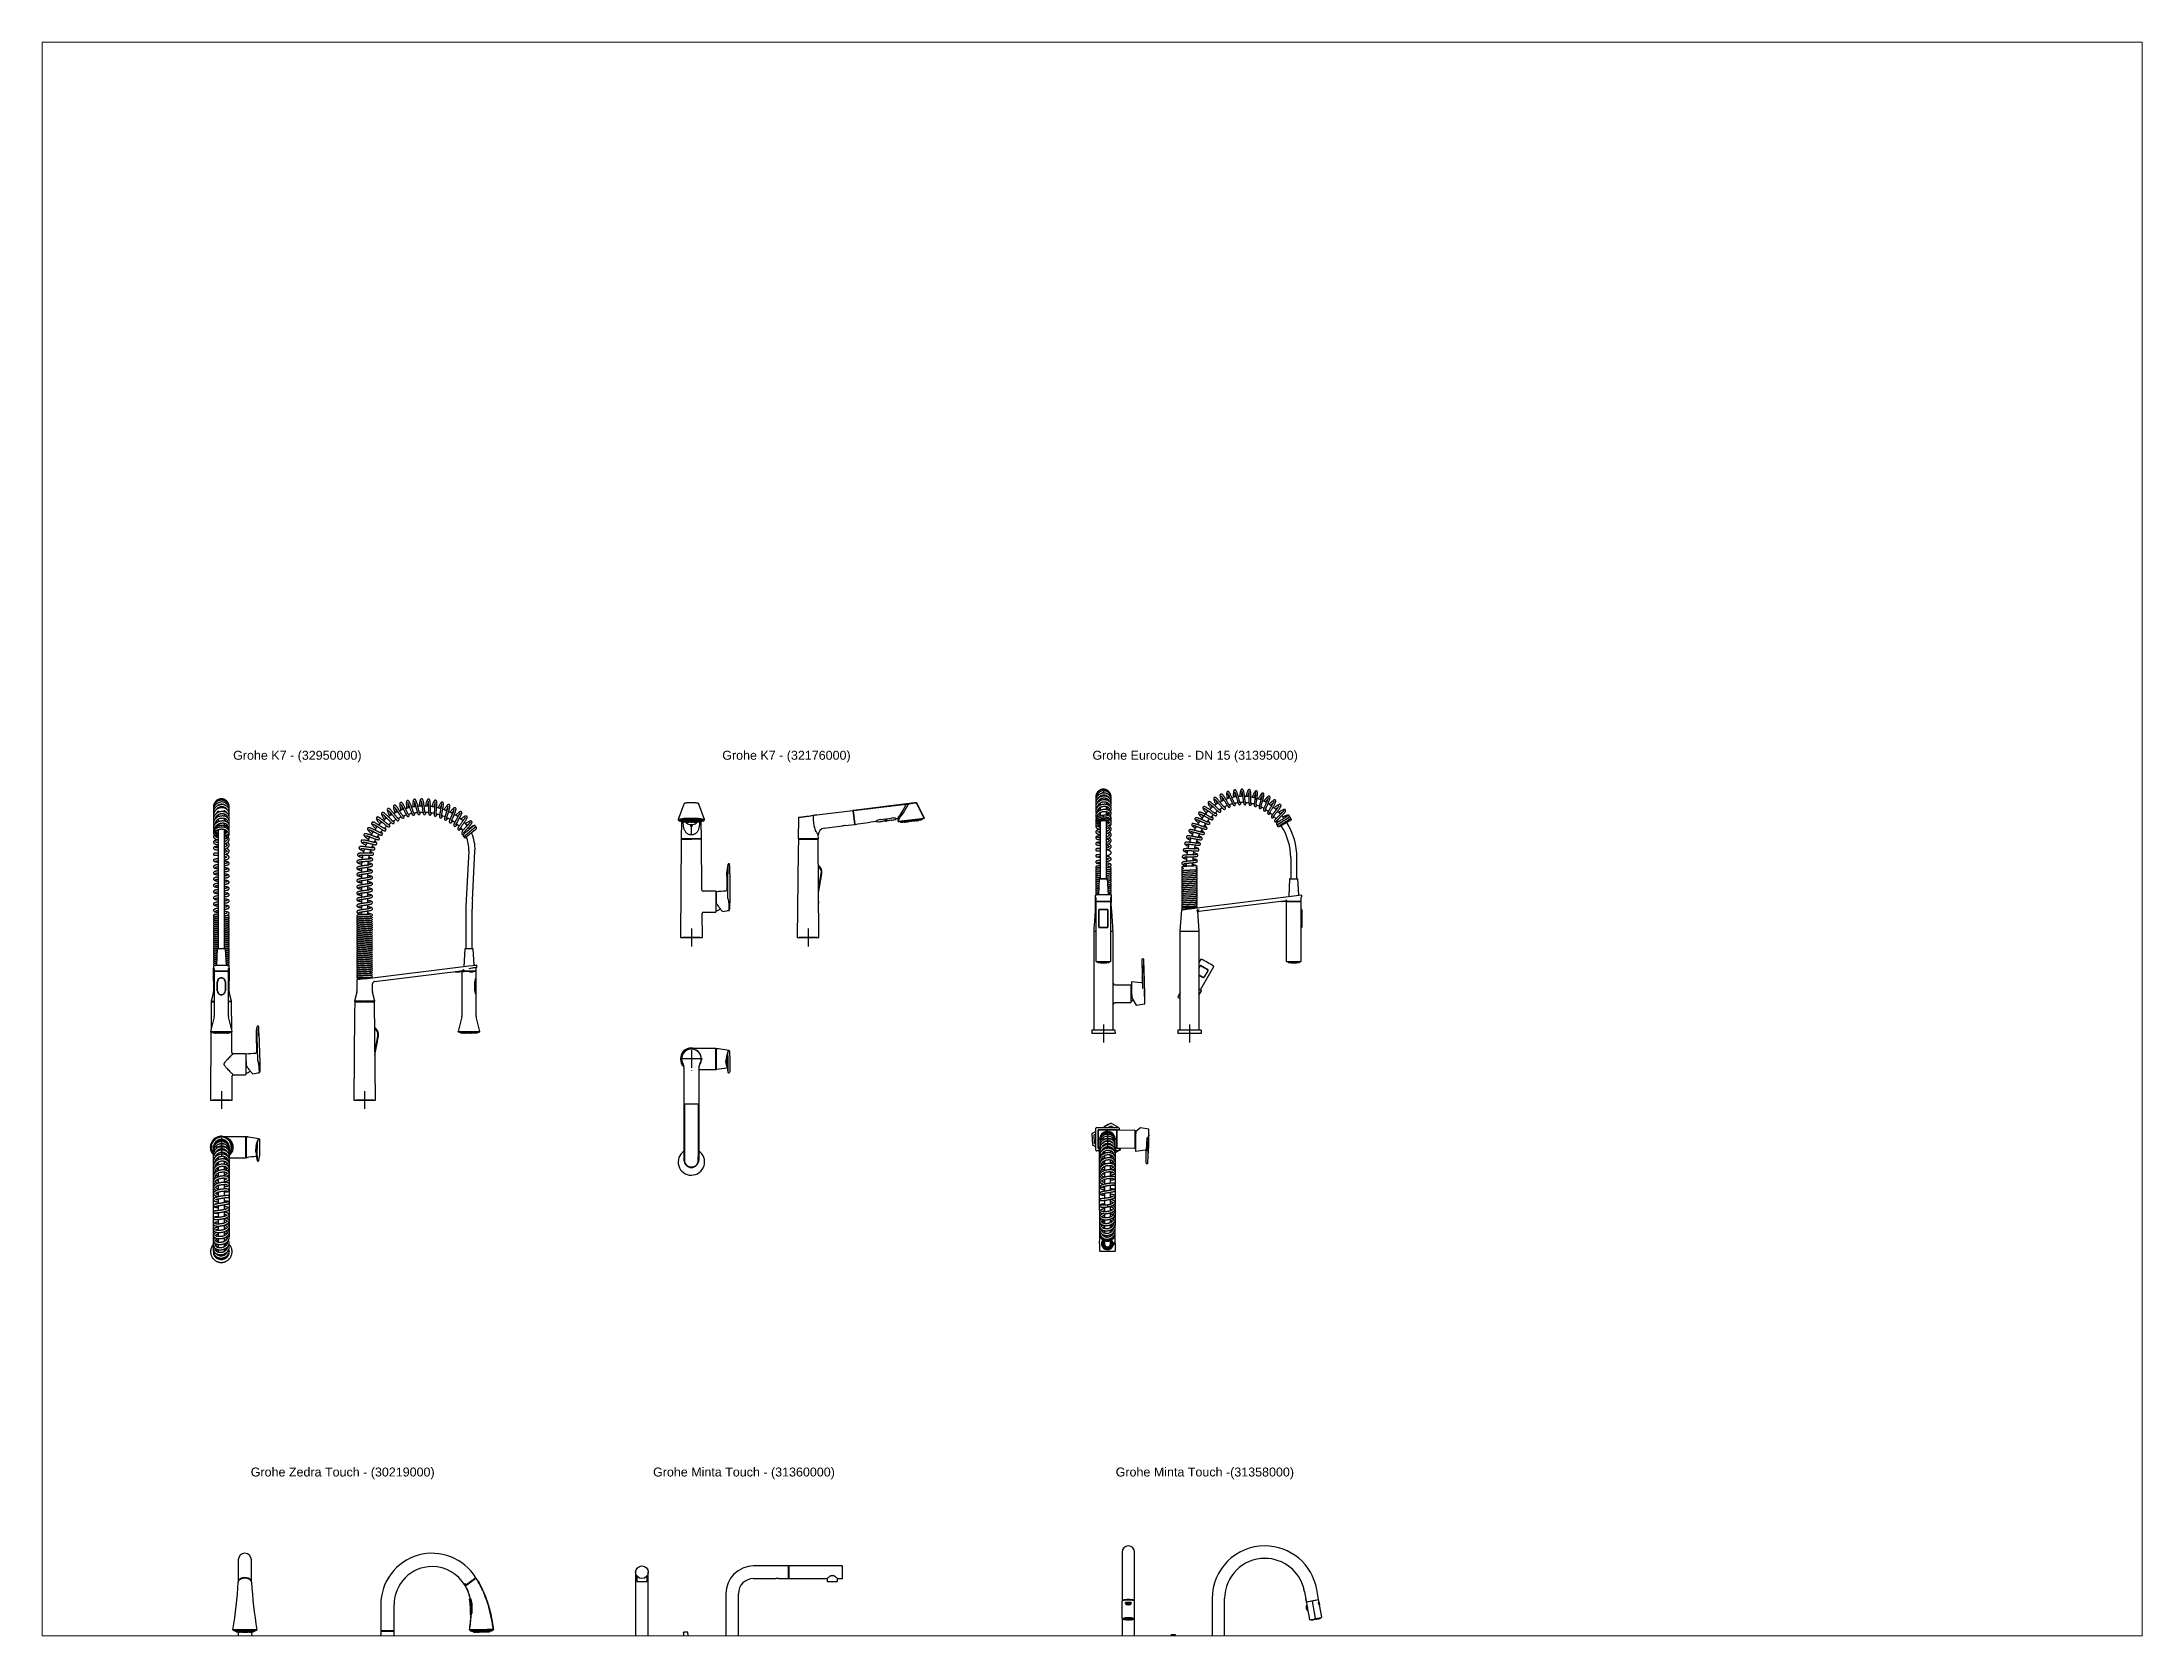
# Paper-space layout 'dwg' of a CAD drawing. Header units: millimetres. Extents: x 26 to 231, y 20 to 176.
# The model-space entities are those that its viewports show. They can reach past a viewport. Long polylines and large blocks are cut down to what shows.
import ezdxf
from ezdxf.enums import TextEntityAlignment as Align
from ezdxf.lldxf.tags import DXFTag

# ---------------------------------------------------------------- set-up
doc = ezdxf.new("R2010")
doc.units = ezdxf.units.MM
doc.layers.get('0').update_dxf_attribs({"color": 250})
doc.styles.add('SEACAD_arial_ttf', font='Arial.ttf')
tags = doc.linetypes.add('CENTER2', pattern=[28.575, 19.05, -3.175, 3.175, -3.175]).pattern_tags.tags
tags[10:11] = [DXFTag(74, 4), DXFTag(75, 0), DXFTag(340, '0'), DXFTag(46, 0.0), DXFTag(50, 0.0), DXFTag(44, 0.0), DXFTag(45, 0.0)]
tags[8:9] = [DXFTag(74, 4), DXFTag(75, 0), DXFTag(340, '0'), DXFTag(46, 0.0), DXFTag(50, 0.0), DXFTag(44, 0.0), DXFTag(45, 0.0)]
tags[6:7] = [DXFTag(74, 4), DXFTag(75, 0), DXFTag(340, '0'), DXFTag(46, 0.0), DXFTag(50, 0.0), DXFTag(44, 0.0), DXFTag(45, 0.0)]
tags[4:5] = [DXFTag(74, 4), DXFTag(75, 0), DXFTag(340, '0'), DXFTag(46, 0.0), DXFTag(50, 0.0), DXFTag(44, 0.0), DXFTag(45, 0.0)]

psp = doc.layouts.new('dwg')

msp = doc.modelspace()

# ---------------------------------------------------------------- texts
at = {"style": 'SEACAD_arial_ttf'}
for s, p in [('Grohe K7 - (32950000)', (3338, 13972.1)), ('Grohe K7 - (32176000)', (4432.6, 13972.1)), ('Grohe Eurocube - DN 15 (31395000)', (5261, 13972.1)), ('Grohe Eurosmart - DN 15 (33202002)', (2443.7, 12368.7)), ('Grohe Zedra Touch - (30219000)', (3377.4, 12368.7)), ('Grohe Minta Touch - (31360000)', (4277.7, 12368.7)), ('Grohe Minta Touch -(31358000)', (5313, 12368.7))]:
    msp.add_text(s, height=20, dxfattribs=at).set_placement(p, align=Align.TOP_LEFT)

# ---------------------------------------------------------------- blocks, each defined once
blk = doc.blocks.new('7')
at = {"linetype": 'Continuous'}
for p, q in [((3304.6, 13837.9), (3304.6, 13834.4)), ((3304.6, 13829.3), (3304.6, 13824.4)), ((3304.6, 13819.4), (3304.6, 13818.2)), ((3304.6, 13818.2), (3304.6, 13813.2)), ((3318.6, 13835.6), (3318.6, 13839.3)), ((3318.6, 13825.8), (3318.6, 13830.9)), ((3318.6, 13818.2), (3318.6, 13821.2)), ((3318.6, 13814.8), (3318.6, 13818.2)), ((3304.6, 13808.2), (3304.6, 13804.1)), ((3304.6, 13795.7), (3304.6, 13748.2)), ((3318.6, 13804.6), (3318.6, 13810.2)), ((3318.6, 13748.2), (3318.6, 13796.3)), ((3320.8, 13782.5), (3324, 13780.6)), ((3304.6, 13748.2), (3304.6, 13638.6)), ((3318.6, 13638.6), (3318.6, 13748.2)), ((3304.6, 13638.6), (3304.6, 13617.7)), ((3318.6, 13617.7), (3318.6, 13638.6)), ((3298.7, 13601.7), (3298.7, 13601.6)), ((3298.7, 13588), (3298.7, 13588)), ((3298.7, 13583.5), (3298.7, 13583.4)), ((3299.6, 13597.1), (3299.6, 13597.2)), ((3299.6, 13592.6), (3299.6, 13592.6)), ((3301.6, 13597.3), (3301.6, 13597.3)), ((3301.6, 13592.7), (3301.6, 13592.8)), ((3304.6, 13617.7), (3304.6, 13529.3)), ((3318.6, 13529.3), (3318.6, 13617.7)), ((3322.7, 13602.9), (3319.1, 13602.9)), ((3321.6, 13598.3), (3321.6, 13598.4)), ((3321.6, 13593.8), (3321.6, 13593.8)), ((3321.6, 13589.2), (3321.6, 13589.3)), ((3321.7, 13603.4), (3323.9, 13603.4)), ((3323.6, 13593.9), (3323.6, 13593.9)), ((3323.6, 13589.3), (3323.6, 13589.4)), ((3324.3, 13603.1), (3323.9, 13603.4)), ((3324.4, 13598.5), (3324.4, 13598.6)), ((3324.4, 13584.9), (3324.4, 13584.9)), ((3298.6, 13569.8), (3298.6, 13569.7)), ((3298.6, 13565.2), (3298.6, 13565.2)), ((3298.6, 13560.7), (3298.6, 13560.6)), ((3298.6, 13556.1), (3298.6, 13556.1)), ((3298.6, 13551.6), (3298.6, 13551.5)), ((3298.6, 13547), (3298.6, 13547)), ((3298.6, 13542.5), (3298.6, 13542.4)), ((3298.6, 13537.9), (3298.6, 13537.9)), ((3298.7, 13578.9), (3298.7, 13578.9)), ((3298.7, 13574.4), (3298.7, 13574.3)), ((3303, 13538.2), (3303, 13538.2)), ((3320.2, 13539.1), (3320.2, 13539.1)), ((3322.6, 13571.1), (3322.6, 13571.1)), ((3324.4, 13580.3), (3324.4, 13580.4)), ((3324.4, 13575.8), (3324.4, 13575.8)), ((3324.6, 13566.7), (3324.6, 13566.7)), ((3324.6, 13562.1), (3324.6, 13562.2)), ((3324.6, 13557.6), (3324.6, 13557.6)), ((3324.6, 13553), (3324.6, 13553.1)), ((3324.6, 13548.5), (3324.6, 13548.5)), ((3324.6, 13543.9), (3324.6, 13544)), ((3324.6, 13539.4), (3324.6, 13539.4)), ((3324.6, 13534.8), (3324.6, 13534.9)), ((3294.1, 13490.3), (3294.1, 13486.1)), ((3298.6, 13533.4), (3298.6, 13533.3)), ((3298.6, 13528.8), (3298.6, 13528.8)), ((3298.6, 13524.3), (3298.6, 13524.2)), ((3298.6, 13519.7), (3298.6, 13519.7)), ((3298.6, 13515.2), (3298.6, 13515.1)), ((3298.6, 13510.6), (3298.6, 13510.6)), ((3298.6, 13506.1), (3298.6, 13506)), ((3298.6, 13501.5), (3298.6, 13501.5)), ((3298.6, 13497), (3298.6, 13496.9)), ((3298.6, 13492.4), (3298.6, 13492.4)), ((3302.3, 13529), (3300.4, 13492.4)), ((3320.6, 13529.3), (3302.6, 13529.3)), ((3303, 13533.7), (3303, 13533.6)), ((3320.2, 13534.5), (3320.2, 13534.6)), ((3322.8, 13492.4), (3320.9, 13529)), ((3324.6, 13530.3), (3324.6, 13530.3)), ((3324.6, 13525.7), (3324.6, 13525.8)), ((3324.6, 13521.2), (3324.6, 13521.2)), ((3324.6, 13516.6), (3324.6, 13516.7)), ((3324.6, 13512.1), (3324.6, 13512.1)), ((3324.6, 13507.5), (3324.6, 13507.6)), ((3324.6, 13503), (3324.6, 13503)), ((3324.6, 13498.4), (3324.6, 13498.5)), ((3324.6, 13493.9), (3324.6, 13493.9)), ((3329.1, 13486.1), (3329.1, 13490.3)), ((3329.1, 13485.9), (3329.1, 13490.2)), ((3294.1, 13457.5), (3294.1, 13486.1)), ((3294.1, 13457.4), (3294.1, 13433.5)), ((3294.4, 13485.7), (3295, 13485.4)), ((3295.3, 13484.9), (3295.4, 13479.1)), ((3327.6, 13479), (3295.5, 13479)), ((3295.6, 13478.8), (3295.6, 13478.4)), ((3295.6, 13477.5), (3295.6, 13379.5)), ((3295.7, 13478.9), (3327.5, 13478.9)), ((3327.5, 13478.3), (3295.7, 13478.3)), ((3302.6, 13435.3), (3302.6, 13455.3)), ((3303.1, 13435.3), (3303.1, 13455.3)), ((3320.1, 13455.3), (3320.1, 13435.3)), ((3320.6, 13455.3), (3320.6, 13435.3)), ((3327.5, 13478.3), (3327.5, 13478.3)), ((3327.6, 13478.9), (3327.6, 13479)), ((3327.6, 13478.4), (3327.6, 13478.8)), ((3327.6, 13379.5), (3327.6, 13477.5)), ((3329, 13480.6), (3329, 13480.6)), ((3329, 13480.6), (3329, 13480.6)), ((3329, 13480.6), (3329, 13480.6)), ((3329.1, 13486.2), (3329.1, 13486.1)), ((3329.1, 13486.1), (3329.1, 13484.2)), ((3329.1, 13486.1), (3329.1, 13486.1)), ((3329.1, 13486.1), (3329.1, 13486.1)), ((3329.1, 13484.2), (3329.1, 13482)), ((3329.1, 13482), (3329.1, 13481.4)), ((3329.1, 13481.4), (3329.1, 13481.5)), ((3329.1, 13481.4), (3329.1, 13480.7)), ((3329.1, 13480.7), (3329.1, 13480)), ((3329.1, 13479.9), (3329.1, 13457.5)), ((3329.1, 13433.5), (3329.1, 13457.4)), ((3289, 13410.7), (3288.5, 13348.2)), ((3294, 13432.4), (3289.1, 13411.8)), ((3289.2, 13410.9), (3295.6, 13410.9)), ((3295.6, 13411.5), (3289.3, 13411.5)), ((3289.5, 13411.3), (3289.5, 13411.2)), ((3295.6, 13411), (3289.7, 13411)), ((3291.2, 13411), (3291.2, 13410.9)), ((3333.9, 13411.5), (3327.6, 13411.5)), ((3333.4, 13411), (3327.6, 13411)), ((3333.9, 13410.9), (3327.6, 13410.9)), ((3334.1, 13411.8), (3329.2, 13432.4)), ((3332, 13410.9), (3332, 13411)), ((3333.6, 13411.2), (3333.6, 13411.3)), ((3334.7, 13348.2), (3334.1, 13410.7)), ((3295.3, 13377.2), (3287.6, 13344.5)), ((3335.6, 13344.5), (3327.9, 13377.2)), ((3288.4, 13343.3), (3287.1, 13190.9)), ((3311.6, 13343.3), (3288.2, 13343.3)), ((3334.8, 13343.3), (3288.4, 13343.3)), ((3289.8, 13343.3), (3289.8, 13343.3)), ((3293.6, 13342.4), (3292, 13342.7)), ((3292.3, 13342.6), (3292.3, 13341.7)), ((3293.5, 13341.3), (3292.6, 13341.4)), ((3294.6, 13341.1), (3293.1, 13341.4)), ((3293.7, 13342.7), (3293.7, 13341.7)), ((3296.6, 13340.9), (3295.1, 13341.1)), ((3295.1, 13341.1), (3295.1, 13341.1)), ((3297.6, 13342.7), (3297.6, 13341.7)), ((3298.5, 13341.1), (3298.5, 13341.2)), ((3301.9, 13341.1), (3301.9, 13342)), ((3301.9, 13341.7), (3303.4, 13341.7)), ((3301.9, 13341.6), (3303.5, 13341.6)), ((3303, 13341.6), (3303.2, 13340.9)), ((3303.3, 13340.9), (3305.2, 13340.9)), ((3303.5, 13342.6), (3303.5, 13341.7)), ((3306.6, 13340.9), (3310.9, 13340.9)), ((3306.9, 13341.2), (3306.9, 13342.1)), ((3306.9, 13341.7), (3310.3, 13341.7)), ((3306.9, 13341.6), (3310.4, 13341.6)), ((3310, 13342.1), (3310, 13342.4)), ((3310.3, 13342.3), (3310.3, 13342.6)), ((3310.3, 13341.6), (3310.3, 13342.6)), ((3310.3, 13341.6), (3310.3, 13341.2)), ((3310.4, 13341.6), (3310.4, 13341.5)), ((3311.6, 13343.3), (3335, 13343.3)), ((3312.3, 13340.9), (3316.6, 13340.9)), ((3312.8, 13342.6), (3312.8, 13342.3)), ((3312.8, 13341.6), (3312.8, 13342.6)), ((3312.8, 13341.7), (3316.3, 13341.7)), ((3312.8, 13341.2), (3312.8, 13341.6)), ((3312.8, 13341.5), (3312.8, 13341.6)), ((3312.8, 13341.6), (3316.3, 13341.6)), ((3313.1, 13342.4), (3313.1, 13342.1)), ((3316.3, 13342.1), (3316.3, 13341.2)), ((3318, 13340.9), (3319.9, 13340.9)), ((3319.7, 13341.7), (3319.7, 13342.6)), ((3319.7, 13341.7), (3321.3, 13341.7)), ((3319.7, 13341.6), (3321.3, 13341.6)), ((3320, 13340.9), (3320.2, 13341.6)), ((3321.3, 13342), (3321.3, 13341.1)), ((3324.7, 13341.2), (3324.7, 13341.1)), ((3325.6, 13341.7), (3325.6, 13342.7)), ((3328.1, 13341.1), (3326.6, 13340.9)), ((3328.1, 13341.1), (3328.1, 13341.1)), ((3330.1, 13341.4), (3328.6, 13341.1)), ((3329.5, 13341.7), (3329.5, 13342.7)), ((3329.6, 13342.4), (3331.1, 13342.7)), ((3329.6, 13341.3), (3330.6, 13341.4)), ((3330.8, 13341.7), (3330.8, 13342.6)), ((3333.4, 13343.3), (3333.4, 13343.3)), ((3335.1, 13296.9), (3334.7, 13343.3)), ((3389.3, 13337), (3390.3, 13297.7)), ((3393.3, 13278.8), (3391.9, 13334)), ((3395.8, 13340.2), (3397.5, 13274.4)), ((3365.8, 13294.4), (3337.6, 13294.4)), ((3366.1, 13294.1), (3366.1, 13247.7)), ((3368.5, 13266.6), (3367.6, 13267.9)), ((3336.1, 13190.9), (3335.6, 13244.9)), ((3338.1, 13247.4), (3365.8, 13247.4)), ((3382.3, 13249.7), (3396.3, 13252.2)), ((3287.1, 13190.9), (3311.6, 13190.9)), ((3311.6, 13190.9), (3336.1, 13190.9))]:
    blk.add_line(p, q, dxfattribs=at)
at = {"linetype": 'CENTER2'}
for p, q in [((3311.6, 13210.9), (3311.6, 13170.9)), ((3331.6, 13190.9), (3291.6, 13190.9))]:
    blk.add_line(p, q, dxfattribs=at)
at = {"linetype": 'Continuous'}
for centre, radius, start, end in [((3311.6, 13841.4), 7, 138.2623, 166.2173), ((3311.6, 13841.4), 7, 23.6431, 56.1403), ((3294.6, 13490.3), 0.498, 162.1372, 179.7849), ((3302.6, 13529), 0.3, 90, 177), ((3320.6, 13529), 0.3, 3, 90), ((3328.5, 13490.2), 0.533, 359.7814, 19.9044), ((3328.6, 13490.3), 0.498, 0.2148, 17.6885), ((3294.8, 13485), 0.49, 0.864, 66.9828), ((3295.5, 13479.1), 0.15, 180.5, 270), ((3295.7, 13478.8), 0.1, 90, 180), ((3295.7, 13478.4), 0.1, 180, 270), ((3296.4, 13477.5), 0.8, 90, 180), ((3296.1, 13479.1), 0.2, 270, 315.6418), ((3311.6, 13455.3), 9, 89.9999, 180.0002), ((3311.6, 13455.3), 8.5, 0, 180.0004), ((3311.6, 13455.3), 9, 359.9986, 90), ((3326.8, 13477.5), 0.8, 0, 90), ((3327.5, 13478.8), 0.112, 33.5506, 98.6306), ((3327.5, 13478.4), 0.1, 270, 0), ((3327.6, 13479.1), 0.151, 268.9981, 344.3813), ((3318.7, 13479), 8.91, 358.9924, 359.6076), ((3327.5, 13478.8), 0.1, 0, 29.0094), ((3328.2, 13485), 0.399, 103.0585, 180.9817), ((3316, 13518.9), 41.2, 286.6166, 288.3603), ((3327.6, 13457.6), 1.48, 276.645, 356.625), ((3326.5, 13490.6), 5.47, 287.0558, 288.8863), ((3328.7, 13485.9), 0.364, 291.9937, 1.8404), ((3328.9, 13479.9), 0.185, 290.3784, 0.7556), ((3306.8, 13481.4), 22.3, 0.1964, 1.0876), ((3289.2, 13410.7), 0.2, 90, 180.3874), ((3289.3, 13411.7), 0.2, 166.707, 270), ((3289.7, 13411.3), 0.2, 90, 180), ((3289.7, 13411.2), 0.2, 180, 270), ((3290.1, 13433.4), 3.98, 345.4424, 2.1252), ((3311.6, 13435.3), 9, 179.9985, 270), ((3311.6, 13435.3), 8.5, 180, 0.0004), ((3311.6, 13435.3), 9, 269.9999, 0.0002), ((3333, 13433.4), 3.9, 178.4636, 195.4604), ((3333.4, 13411.3), 0.2, 0, 90), ((3333.4, 13411.2), 0.2, 270, 0), ((3333.9, 13411.7), 0.2, 270.108, 14.2171), ((3333.9, 13410.7), 0.2, 0.5128, 90.013), ((3285.6, 13379.5), 10, 346.75, 0), ((3337.6, 13379.5), 10, 180, 193.25), ((3453.4, 13338.5), 64.2, 165.1529, 181.317), ((3078.1, 13337.6), 313.8, 359.3399, 3.168), ((3072.1, 13337.3), 323.7, 359.4589, 3.0494), ((3290.1, 13343.3), 0.3, 180, 259.6527), ((3311.6, 13461.1), 120, 259.6526, 260.6337), ((3292.6, 13341.7), 0.3, 170.9557, 216.2403), ((3311.6, 13461.2), 121.3, 260.9897, 261.232), ((3311.6, 13461.1), 120, 261.3723, 261.4304), ((3311.6, 13461.2), 121.3, 261.9389, 262.1868), ((3298.9, 13361.9), 21.1, 262.1292, 265.1014), ((3311.6, 13461.2), 121.3, 262.8919, 263.0935), ((3299.1, 13363.5), 22.8, 264.7434, 264.9908), ((3297, 13341.1), 0.3, 285.8391, 312.494), ((3303.3, 13341), 0.1, 197.9044, 270), ((3303.8, 13341.6), 0.269, 234.7339, 248.2667), ((3312, 13362.4), 22.7, 248.6277, 251.2398), ((3311.6, 13348), 5.94, 254.868, 257.8396), ((3311.6, 13348), 6.09, 255.2505, 258.1515), ((3310.6, 13341.6), 0.298, 180.314, 202.9187), ((3312.5, 13341.2), 0.299, 270.2091, 359.7695), ((3311.6, 13348), 5.94, 282.2315, 285.132), ((3311.6, 13348), 6.09, 281.8545, 284.7495), ((3318.4, 13341.2), 0.272, 272.1178, 289.1273), ((3311.2, 13362.5), 22.7, 288.763, 291.3695), ((3319.9, 13341), 0.1, 270, 342.0956), ((3326.1, 13341.1), 0.3, 227.3905, 254.1609), ((3324.1, 13363.5), 22.8, 275.0092, 277.7645), ((3324.3, 13361.9), 21.1, 274.8986, 275.1655), ((3311.6, 13461.2), 121.3, 276.9064, 277.108), ((3311.6, 13461.2), 121.3, 277.8133, 278.0611), ((3311.6, 13461.1), 120, 278.5696, 278.6277), ((3311.6, 13461.2), 121.3, 278.768, 279.0103), ((3330.5, 13341.7), 0.3, 323.7597, 9.0443), ((3311.6, 13461.1), 120, 279.3665, 280.3474), ((3333.1, 13343.3), 0.3, 280.3473, 360), ((3337.6, 13296.9), 2.49, 180.5319, 269.9737), ((3365.8, 13294.1), 0.3, 359.9716, 98.424), ((3360.6, 13270.9), 21.6, 72.8793, 75.3511), ((3360.6, 13270.9), 21.6, 284.6237, 316.016), ((2980.8, 13272.7), 386.8, 359.3246, 3.1525), ((2748.2, 20191.4), 6925, 275.1277, 275.30611), ((3004.5, 13272.7), 363.3, 3.388, 3.3881), ((3368, 13268.1), 0.486, 181.4495, 213.9826), ((3388.2, 13298.2), 2.14, 283.7165, 342.0339), ((3259.5, 13267.4), 134.3, 12.9031, 13.033), ((3468, 13290.4), 75.6, 188.8587, 197.2228), ((3704.1, 13270.2), 308.4, 180.3985, 183.3544), ((3720.3, 13271.4), 322.8, 179.4543, 183.0542), ((3338.1, 13245), 2.47, 90.028, 180.484), ((3365.8, 13247.7), 0.3, 270.5825, 0.0174), ((3382.2, 13250.3), 0.613, 235.5059, 272.8947)]:
    blk.add_arc(centre, radius, start, end, dxfattribs=at)
for centre, major_axis, ratio, start_param, end_param in [((3322.4, 13788.8), (1.15, -1.93), 0.566682, 3.121759, 5.115754), ((3322.4, 13781.5), (1.15, -1.93), 0.566682, 0.758418, 3.90001), ((3327.6, 13479.1), (0, -0.15), 0.99819, 0, 1.56207), ((3327.5, 13485), (-0.3, 0.003), 0.034767, 3.141956, 3.181002), ((3327.6, 13479.1), (-0.142, 0.047), 0.98565, 3.13963, 3.457343), ((3328, 13485.7), (-0.091, 0.286), 0.692778, 3.14173, 3.302232), ((3309.7, 13529.6), (32.6, -36), 0.885726, -0.377693, -0.365597), ((3328.6, 13486.1), (-0.367, 0.356), 0.952086, 2.748607, 3.887334), ((3321.1, 13154.7), (0, 327.2), 1, -0.024437, -0.024124), ((3328.6, 13484.2), (-0.5, 0), 0.006171, 2.972798, 3.141593), ((3311.2, 13461.2), (0, -121.3), 0.92388, 6.133866, 6.154729), ((3312, 13461.2), (0, -121.3), 0.92388, 6.133866, 6.154729), ((3312.2, 13461.1), (0, -120), 0.92388, 6.132604, 6.151363), ((3310.9, 13461.2), (0, -121.3), 0.707107, -0.149319, -0.128456), ((3312.3, 13461.2), (0, -121.3), 0.707107, -0.149319, -0.128456), ((3312.7, 13461.1), (0, -120), 0.707107, -0.150581, -0.129539), ((3313, 13461.1), (0, -120), 0.382683, -0.150581, -0.129539), ((3310.2, 13461.1), (0, -120), 0.382683, 0.129539, 0.150581), ((3313, 13461.1), (0, -120), 0.382683, 0.146573, 0.150581), ((3310.5, 13461.1), (0, -120), 0.707107, 0.129539, 0.150581), ((3310.9, 13461.2), (0, -121.3), 0.707107, 0.128456, 0.149319), ((3312.3, 13461.2), (0, -121.3), 0.707107, 0.128456, 0.149319), ((3311, 13461.1), (0, -120), 0.92388, 0.131823, 0.150581), ((3311.2, 13461.2), (0, -121.3), 0.923879, 0.128456, 0.149319), ((3312, 13461.2), (0, -121.3), 0.92388, 0.128456, 0.149319), ((3388.3, 13297.8), (-2, 0.09), 0.984772, 1.71387, 3.009679), ((3392.5, 13252.2), (3.35, 0.15), 0.173484, -1.274623, -0.563378)]:
    blk.add_ellipse(centre, major_axis=major_axis, ratio=ratio, start_param=start_param, end_param=end_param, dxfattribs=at)
for points, knots in [([(3329.1, 13847.6), (3329.1, 13847.7), (3329, 13848.7), (3328.8, 13850.6), (3328.1, 13853.1), (3327, 13855.6), (3325.5, 13857.8), (3323.7, 13859.9), (3321.6, 13861.6), (3319.3, 13862.9), (3317.1, 13863.8), (3314.8, 13864.4), (3312.6, 13864.6), (3310.4, 13864.6), (3308.2, 13864.3), (3306, 13863.8), (3303.6, 13862.8), (3301.3, 13861.4), (3299.2, 13859.6), (3297.4, 13857.5), (3296, 13855.2), (3295, 13852.8), (3294.4, 13850.4), (3294.1, 13848.5), (3294.1, 13847.2), (3294.1, 13846.5), (3294.1, 13846.3)], [0.7087849, 0.7087849, 0.7087849, 0.7087849, 0.70894108, 0.70970686, 0.71052756, 0.71135569, 0.71218858, 0.71302623, 0.7138686, 0.71469421, 0.71543711, 0.71610206, 0.71683876, 0.7175351, 0.71816651, 0.71887076, 0.71966468, 0.72051864, 0.72137241, 0.72221965, 0.7230614, 0.72389607, 0.72468769, 0.72529103, 0.72570326, 0.72589081, 0.72589081, 0.72589081, 0.72589081]), ([(3329.1, 13845.8), (3329.1, 13845.9), (3329.1, 13846.6), (3329.1, 13847.9), (3328.9, 13849.7), (3328.5, 13851.2), (3328, 13852.8), (3327.3, 13854.6), (3326.2, 13856.5), (3324.8, 13858.2), (3323.3, 13859.7), (3321.5, 13861.1), (3319.5, 13862.3), (3317.6, 13863), (3315.8, 13863.5), (3314, 13863.9), (3311.9, 13864), (3309.6, 13863.9), (3307, 13863.4), (3304.2, 13862.3), (3301.4, 13860.7), (3298.9, 13858.5), (3296.9, 13855.9), (3295.4, 13853.1), (3294.4, 13850.1), (3294.1, 13847.3), (3294.1, 13845.5), (3294.1, 13844.8)], [0.74232131, 0.74232131, 0.74232131, 0.74232131, 0.74238244, 0.74302135, 0.74354758, 0.74401611, 0.74449072, 0.74510344, 0.74586955, 0.74651339, 0.74713983, 0.74792486, 0.74865355, 0.74927136, 0.74979421, 0.75036375, 0.75101472, 0.75173768, 0.75253121, 0.75346407, 0.75450765, 0.75551813, 0.75649985, 0.75746983, 0.75846435, 0.75942053, 0.76006556, 0.76006556, 0.76006556, 0.76006556]), ([(3329, 13843.4), (3329, 13843.7), (3329.1, 13844.7), (3329.1, 13846.6), (3328.7, 13848.9), (3327.9, 13851.5), (3326.6, 13853.9), (3324.9, 13856.1), (3323, 13857.9), (3321, 13859.3), (3318.7, 13860.4), (3316.1, 13861.2), (3313.4, 13861.6), (3310.7, 13861.6), (3307.8, 13861.2), (3304.8, 13860.2), (3301.9, 13858.6), (3299.4, 13856.5), (3297.4, 13854.1), (3295.8, 13851.4), (3294.7, 13848.5), (3294.1, 13845.4), (3294.1, 13843.1), (3294.2, 13841.9), (3294.2, 13841.7)], [0.77609208, 0.77609208, 0.77609208, 0.77609208, 0.77637571, 0.77708223, 0.7778646, 0.77866906, 0.77962794, 0.78049656, 0.78130718, 0.78204956, 0.78282026, 0.78373037, 0.78456103, 0.78539792, 0.78622736, 0.78728291, 0.78830177, 0.78927779, 0.79023617, 0.79119432, 0.79215237, 0.79311029, 0.79406824, 0.7942624, 0.7942624, 0.7942624, 0.7942624]), ([(3328.9, 13839.5), (3328.9, 13839.5), (3329, 13839.8), (3329.1, 13840.6), (3329.1, 13842.1), (3329, 13843.9), (3328.5, 13846.1), (3327.7, 13848.4), (3326.4, 13850.5), (3325.1, 13852.2), (3324, 13853.3), (3323.1, 13854), (3322.1, 13854.8), (3320.7, 13855.6), (3318.8, 13856.5), (3316.3, 13857.3), (3313.3, 13857.7), (3309.9, 13857.6), (3306.6, 13856.8), (3303.4, 13855.4), (3300.7, 13853.5), (3298.3, 13851.2), (3296.4, 13848.5), (3295.1, 13845.7), (3294.3, 13843), (3294, 13840.4), (3294.1, 13838.4), (3294.3, 13837.3), (3294.3, 13837)], [0.80980639, 0.80980639, 0.80980639, 0.80980639, 0.80981948, 0.81013603, 0.81062454, 0.81124674, 0.81197601, 0.8128279, 0.81366843, 0.81438011, 0.8148667, 0.81519425, 0.8155086, 0.81606724, 0.8167408, 0.81752353, 0.81852573, 0.81957907, 0.82064288, 0.82168847, 0.82271547, 0.82372612, 0.82473693, 0.82577201, 0.82657518, 0.82738595, 0.82816059, 0.82844644, 0.82844644, 0.82844644, 0.82844644]), ([(3328.7, 13834.1), (3328.8, 13834.4), (3328.9, 13835.1), (3329.1, 13836.4), (3329.1, 13838.1), (3328.8, 13840), (3328.2, 13842.2), (3327.1, 13844.5), (3325.5, 13846.7), (3323.6, 13848.4), (3322, 13849.5), (3320.5, 13850.3), (3318.9, 13851), (3317, 13851.6), (3314.7, 13852), (3312.2, 13852.1), (3309.6, 13851.8), (3306.8, 13851.2), (3304, 13850), (3301.1, 13848.3), (3298.6, 13846), (3296.7, 13843.5), (3295.5, 13841.1), (3294.7, 13839.1), (3294.3, 13837.2), (3294.1, 13835.6), (3294.1, 13834.4), (3294.1, 13833.3), (3294.2, 13832.2), (3294.3, 13831.4), (3294.4, 13830.9), (3294.5, 13830.9)], [0.84342895, 0.84342895, 0.84342895, 0.84342895, 0.84374205, 0.84419386, 0.84475961, 0.84548027, 0.84624468, 0.84705978, 0.84807311, 0.84897767, 0.84955284, 0.8500354, 0.85057351, 0.85121412, 0.85196877, 0.8527778, 0.85358161, 0.85437764, 0.85536472, 0.85640422, 0.85744692, 0.8585044, 0.8593107, 0.85995798, 0.86058806, 0.86111087, 0.86150316, 0.86177924, 0.86209033, 0.86254483, 0.86257498, 0.86257498, 0.86257498, 0.86257498]), ([(3328.5, 13827.3), (3328.5, 13827.5), (3328.7, 13828.2), (3329, 13829.5), (3329.1, 13831.4), (3328.9, 13833.5), (3328.4, 13835.2), (3327.8, 13836.6), (3327.1, 13837.9), (3326.2, 13839.2), (3324.9, 13840.5), (3323.4, 13841.7), (3321.9, 13842.7), (3320.6, 13843.3), (3319.6, 13843.7), (3318.5, 13844.1), (3316.7, 13844.6), (3314.2, 13844.9), (3311.1, 13844.9), (3308.1, 13844.3), (3305.2, 13843.4), (3302.7, 13842.1), (3300.5, 13840.6), (3298.7, 13838.9), (3297.4, 13837.3), (3296.5, 13836), (3295.9, 13834.9), (3295.4, 13833.9), (3294.9, 13832.7), (3294.4, 13831), (3294.1, 13829), (3294.1, 13827.1), (3294.2, 13825.4), (3294.5, 13824.2), (3294.6, 13823.6), (3294.7, 13823.5)], [0.87694153, 0.87694153, 0.87694153, 0.87694153, 0.87714069, 0.87772232, 0.87846942, 0.87919027, 0.8799015, 0.88038159, 0.88088521, 0.8814704, 0.88205466, 0.88279707, 0.88342339, 0.88386311, 0.88415206, 0.88452928, 0.88502971, 0.88587759, 0.88693077, 0.88787771, 0.8887724, 0.88964963, 0.89047093, 0.89123794, 0.89193679, 0.89243746, 0.89283225, 0.89312091, 0.89351301, 0.89410505, 0.89483952, 0.89544351, 0.89604032, 0.89650253, 0.89662636, 0.89662636, 0.89662636, 0.89662636]), ([(3294.2, 13837.8), (3294.2, 13837.6), (3294.1, 13836.9), (3294.1, 13836), (3294.1, 13835.4), (3294.1, 13835.2)], [0.5891638872, 0.5891638872, 0.5891638872, 0.5891638872, 0.58938558, 0.5898601629, 0.5900704639, 0.5900704639, 0.5900704639, 0.5900704639]), ([(3328.1, 13819.2), (3328.2, 13819.4), (3328.5, 13820.2), (3328.9, 13821.6), (3329.1, 13823.3), (3329.1, 13824.8), (3328.8, 13826.2), (3328.4, 13827.6), (3327.9, 13828.7), (3327.2, 13829.9), (3326.3, 13831.1), (3324.9, 13832.5), (3323.2, 13833.6), (3321.6, 13834.5), (3320.2, 13835.1), (3319, 13835.5), (3317.9, 13835.8), (3316.5, 13836.1), (3314.6, 13836.3), (3312.3, 13836.3), (3309.6, 13836), (3306.9, 13835.3), (3304.4, 13834.3), (3302.4, 13833.3), (3301, 13832.3), (3300.1, 13831.6), (3299.4, 13831), (3298.6, 13830.2), (3297.6, 13829.1), (3296.5, 13827.6), (3295.4, 13825.7), (3294.6, 13823.6), (3294.2, 13821.5), (3294, 13819.1), (3294.3, 13816.9), (3294.7, 13815.5), (3294.9, 13814.9)], [0.91031875, 0.91031875, 0.91031875, 0.91031875, 0.91058036, 0.91132518, 0.91193237, 0.91247553, 0.91307136, 0.91363018, 0.91408316, 0.91449025, 0.91507262, 0.91580441, 0.91659785, 0.9171932, 0.91773587, 0.9181369, 0.91841835, 0.91883817, 0.91945687, 0.92021834, 0.92104904, 0.92194588, 0.92281556, 0.92350487, 0.92401685, 0.92437703, 0.9246007, 0.92493733, 0.92543055, 0.92602234, 0.92681526, 0.92755877, 0.92824149, 0.92907745, 0.92991603, 0.93057161, 0.93057161, 0.93057161, 0.93057161]), ([(3294.3, 13831.8), (3294.3, 13831.6), (3294.1, 13830.9), (3294.1, 13829.8), (3294.1, 13829), (3294.1, 13828.8)], [0.555180382, 0.555180382, 0.555180382, 0.555180382, 0.555373269, 0.55603801, 0.556290636, 0.556290636, 0.556290636, 0.556290636]), ([(3327.5, 13809.9), (3327.7, 13810.2), (3328.2, 13811.1), (3328.8, 13812.6), (3329.1, 13814.3), (3329.1, 13815.8), (3328.9, 13817.1), (3328.5, 13818.2), (3328, 13819.5), (3327.1, 13820.9), (3325.7, 13822.4), (3323.9, 13823.7), (3321.8, 13824.8), (3319.8, 13825.5), (3318, 13826), (3316.2, 13826.2), (3314.2, 13826.4), (3312, 13826.3), (3309.8, 13826), (3307.8, 13825.5), (3305.7, 13824.9), (3303.8, 13824), (3301.9, 13823), (3300.3, 13821.9), (3299, 13820.8), (3297.6, 13819.4), (3296.1, 13817.5), (3295, 13815.2), (3294.3, 13812.9), (3294, 13810.9), (3294.1, 13809.1), (3294.4, 13807.5), (3294.8, 13806.2), (3295.1, 13805.4), (3295.3, 13805)], [0.94348126, 0.94348126, 0.94348126, 0.94348126, 0.94392041, 0.94466304, 0.9453763, 0.94602324, 0.94652842, 0.94694469, 0.94746406, 0.94818257, 0.94894018, 0.94979235, 0.95069071, 0.9514104, 0.95195419, 0.95249783, 0.95316644, 0.95390567, 0.95452814, 0.95520753, 0.95585647, 0.95647872, 0.95721783, 0.9578153, 0.95833844, 0.95891764, 0.95978967, 0.96074861, 0.96153266, 0.96230199, 0.96293511, 0.96346551, 0.96403631, 0.96440524, 0.96440524, 0.96440524, 0.96440524]), ([(3294.4, 13824.5), (3294.4, 13824.5), (3294.3, 13823.9), (3294.1, 13822.8), (3294.1, 13821.6), (3294.1, 13820.9), (3294.2, 13820.8)], [0.521265839, 0.521265839, 0.521265839, 0.521265839, 0.521268146, 0.521938918, 0.522553589, 0.522694179, 0.522694179, 0.522694179, 0.522694179]), ([(3298.6, 13820.4), (3298.7, 13820.9), (3298.8, 13821.8), (3299.3, 13823.3), (3300, 13824.7), (3300.8, 13825.9), (3301.6, 13826.8), (3302.2, 13827.5), (3302.7, 13827.9), (3303.3, 13828.4), (3303.9, 13828.9), (3304.9, 13829.5), (3306.1, 13830.1), (3307.6, 13830.8), (3309.5, 13831.4), (3311.6, 13831.7), (3313.5, 13831.8), (3315.1, 13831.7), (3316.3, 13831.5), (3317, 13831.4), (3317.7, 13831.2), (3318.6, 13830.9), (3319.7, 13830.5), (3320.9, 13829.8), (3322.1, 13828.9), (3322.9, 13828), (3323.6, 13827.2), (3324, 13826.3), (3324.3, 13825.5), (3324.5, 13824.7), (3324.6, 13824), (3324.6, 13823.4), (3324.6, 13823.2)], [0.06642525, 0.06642525, 0.06642525, 0.06642525, 0.06698735, 0.06772227, 0.06843971, 0.06899035, 0.06947662, 0.06984, 0.0700748, 0.07029065, 0.07060281, 0.07101605, 0.07154094, 0.07212116, 0.07289439, 0.07367611, 0.07440177, 0.07505197, 0.07550461, 0.07573353, 0.07599049, 0.07636023, 0.07684155, 0.07751051, 0.0782136, 0.07883445, 0.07938872, 0.07992163, 0.08042468, 0.08087905, 0.08133924, 0.08180969, 0.08180969, 0.08180969, 0.08180969]), ([(3298.6, 13809.5), (3298.6, 13809.5), (3298.6, 13810.2), (3298.6, 13811.5), (3299, 13813.2), (3299.9, 13814.9), (3300.9, 13816.3), (3302, 13817.4), (3303, 13818.3), (3304.2, 13819.2), (3305.8, 13820), (3307.6, 13820.8), (3309.4, 13821.3), (3311.2, 13821.7), (3313, 13821.8), (3314.7, 13821.8), (3316.3, 13821.7), (3317.8, 13821.4), (3319.3, 13821), (3320.7, 13820.3), (3321.9, 13819.6), (3322.9, 13818.8), (3323.6, 13818), (3324, 13817.3), (3324.3, 13816.7), (3324.5, 13816.2), (3324.6, 13815.5), (3324.6, 13814.7), (3324.4, 13813.8), (3324.2, 13813.2), (3324, 13812.9), (3324, 13812.9)], [0.03459828, 0.03459828, 0.03459828, 0.03459828, 0.03467883, 0.0355935, 0.0364942, 0.03734623, 0.03812986, 0.0387773, 0.03925245, 0.0397799, 0.04045139, 0.04124891, 0.04193689, 0.04254713, 0.04320756, 0.04391753, 0.04448906, 0.04503087, 0.04572183, 0.04648009, 0.04711277, 0.04777524, 0.04845936, 0.04897241, 0.04940835, 0.0497803, 0.05025878, 0.05092274, 0.05154724, 0.05220955, 0.05221355, 0.05221355, 0.05221355, 0.05221355]), ([(3300.2, 13821.8), (3299.9, 13822.3), (3299.6, 13822.9), (3299.4, 13823.5), (3299.4, 13823.5)], [0.0943008677, 0.0943008677, 0.0943008677, 0.0943008677, 0.0950244757, 0.0950401057, 0.0950401057, 0.0950401057, 0.0950401057]), ([(3300, 13840.1), (3300, 13840.1), (3300.3, 13840.6), (3301, 13841.7), (3302.2, 13843.2), (3303.7, 13844.5), (3305.3, 13845.5), (3307, 13846.4), (3308.9, 13847.1), (3310.9, 13847.4), (3312.8, 13847.6), (3314.7, 13847.4), (3316.4, 13847.1), (3317.7, 13846.6), (3318.7, 13846.2), (3319.5, 13845.7), (3320.5, 13845.1), (3321.5, 13844.2), (3322.4, 13843.2), (3323, 13842.4), (3323.3, 13841.8), (3323.4, 13841.7)], [0.12960115, 0.12960115, 0.12960115, 0.12960115, 0.12961625, 0.13032387, 0.13103086, 0.13173705, 0.13244457, 0.13315816, 0.1338786, 0.13460671, 0.13534074, 0.13607378, 0.13671987, 0.13726623, 0.13765875, 0.13801397, 0.13848342, 0.13906953, 0.13964565, 0.14018083, 0.14046268, 0.14046268, 0.14046268, 0.14046268]), ([(3301, 13832.2), (3300.9, 13832.5), (3300.6, 13832.9), (3300.3, 13833.3), (3300.2, 13833.5)], [0.1547412603, 0.1547412603, 0.1547412603, 0.1547412603, 0.1550309, 0.1552806035, 0.1552806035, 0.1552806035, 0.1552806035]), ([(3304.1, 13824.1), (3303.8, 13824.3), (3302.9, 13825), (3302.1, 13825.8), (3301.5, 13826.5), (3301.4, 13826.6)], [0.122726203, 0.122726203, 0.122726203, 0.122726203, 0.123107615, 0.123883447, 0.124086389, 0.124086389, 0.124086389, 0.124086389]), ([(3303.2, 13833.6), (3303, 13833.8), (3302.4, 13834.3), (3301.9, 13834.9), (3301.6, 13835.3)], [0.1838548957, 0.1838548957, 0.1838548957, 0.1838548957, 0.1841296049, 0.1846871753, 0.1846871753, 0.1846871753, 0.1846871753]), ([(3302.6, 13849.2), (3302.8, 13849.3), (3303.4, 13849.9), (3304.6, 13850.8), (3306.3, 13851.8), (3308.2, 13852.5), (3310.1, 13853), (3312, 13853.2), (3313.9, 13853.1), (3315.7, 13852.7), (3317.3, 13852.2), (3318.7, 13851.6), (3319.7, 13850.9), (3320.3, 13850.5), (3320.5, 13850.3), (3320.6, 13850.2)], [0.16161582, 0.16161582, 0.16161582, 0.16161582, 0.161855478, 0.162554354, 0.163262979, 0.163981139, 0.164709321, 0.165438379, 0.166145423, 0.166823709, 0.167472016, 0.168081193, 0.168569569, 0.168845628, 0.168984663, 0.168984663, 0.168984663, 0.168984663]), ([(3304.6, 13835), (3304.5, 13835.1), (3304.1, 13835.4), (3303.5, 13835.8), (3303, 13836.3), (3302.8, 13836.5)], [0.2134308498, 0.2134308498, 0.2134308498, 0.2134308498, 0.2135740099, 0.213964042, 0.2142809915, 0.2142809915, 0.2142809915, 0.2142809915]), ([(3304.6, 13817.5), (3304.6, 13817.5), (3304.1, 13817.8), (3303.7, 13818.1), (3303.3, 13818.4), (3303.2, 13818.5)], [0.0919298167, 0.0919298167, 0.0919298167, 0.0919298167, 0.091932736, 0.0925305519, 0.0925416437, 0.0925416437, 0.0925416437, 0.0925416437]), ([(3303.4, 13844.2), (3303.4, 13844.2), (3304, 13844.5), (3304.8, 13845), (3305.6, 13845.3), (3305.8, 13845.3)], [0.373806697, 0.373806697, 0.373806697, 0.373806697, 0.373851359, 0.374648839, 0.374894735, 0.374894735, 0.374894735, 0.374894735]), ([(3303.4, 13837), (3303.7, 13837.2), (3304, 13837.4), (3304.5, 13837.5), (3304.6, 13837.6)], [0.4043746853, 0.4043746853, 0.4043746853, 0.4043746853, 0.4047599014, 0.4049225905, 0.4049225905, 0.4049225905, 0.4049225905]), ([(3303.5, 13849.9), (3303.7, 13850), (3304.2, 13850.4), (3305.1, 13850.8), (3306.4, 13851.4), (3308.1, 13851.8), (3310, 13852.1), (3311.3, 13852.1), (3312, 13852), (3312, 13852)], [0.343471715, 0.343471715, 0.343471715, 0.343471715, 0.343742626, 0.344148804, 0.344685705, 0.345370214, 0.34612089, 0.346865374, 0.346871889, 0.346871889, 0.346871889, 0.346871889]), ([(3304.6, 13828.8), (3304.6, 13828.8), (3304.5, 13828.9), (3304.3, 13829), (3304.2, 13829)], [0.1529145099, 0.1529145099, 0.1529145099, 0.1529145099, 0.1529308762, 0.1530600921, 0.1530600921, 0.1530600921, 0.1530600921]), ([(3320.9, 13837.9), (3320.9, 13837.8), (3320.4, 13837.3), (3319.6, 13836.7), (3318.8, 13836.2), (3318.6, 13836)], [0.237039652, 0.237039652, 0.237039652, 0.237039652, 0.237140085, 0.237851452, 0.238157727, 0.238157727, 0.238157727, 0.238157727]), ([(3319.5, 13836.7), (3319.5, 13836.6), (3319.2, 13836.4), (3318.8, 13836.2), (3318.6, 13836)], [0.2679046035, 0.2679046035, 0.2679046035, 0.2679046035, 0.2680047645, 0.2683218145, 0.2683218145, 0.2683218145, 0.2683218145]), ([(3318.6, 13836.2), (3318.6, 13836.1), (3318.7, 13836.1), (3318.7, 13836.1), (3318.7, 13836.1)], [0.41040320453, 0.41040320453, 0.41040320453, 0.41040320453, 0.41043470947, 0.41043877392, 0.41043877392, 0.41043877392, 0.41043877392]), ([(3321, 13829.7), (3320.8, 13829.4), (3320.1, 13828.9), (3319.3, 13828.4), (3318.7, 13828.1), (3318.6, 13828)], [0.146285297, 0.146285297, 0.146285297, 0.146285297, 0.146685672, 0.147280081, 0.147461938, 0.147461938, 0.147461938, 0.147461938]), ([(3318.6, 13817.4), (3319.4, 13817.8), (3320.6, 13818.4), (3321.7, 13819.2), (3322, 13819.5)], [0.566582318, 0.566582318, 0.566582318, 0.566582318, 0.567369479, 0.567817775, 0.567817775, 0.567817775, 0.567817775]), ([(3318.6, 13817.9), (3319, 13818), (3319.9, 13818.4), (3321.1, 13818.9), (3321.8, 13819.3), (3322, 13819.5)], [0.872178611, 0.872178611, 0.872178611, 0.872178611, 0.87258115, 0.87313356, 0.873397079, 0.873397079, 0.873397079, 0.873397079]), ([(3322.6, 13819), (3322.4, 13818.8), (3321.9, 13818.3), (3320.9, 13817.5), (3319.8, 13816.8), (3319, 13816.4), (3318.6, 13816.3)], [0.084336223, 0.084336223, 0.084336223, 0.084336223, 0.084759908, 0.085362718, 0.085992812, 0.086485374, 0.086485374, 0.086485374, 0.086485374]), ([(3318.6, 13817.1), (3318.8, 13816.9), (3319, 13816.8), (3319.3, 13816.6), (3319.4, 13816.6)], [0.4721293278, 0.4721293278, 0.4721293278, 0.4721293278, 0.4723723221, 0.4724866089, 0.4724866089, 0.4724866089, 0.4724866089]), ([(3321.7, 13837.3), (3321.3, 13836.9), (3320.6, 13836.2), (3319.9, 13835.5), (3319.5, 13835.3)], [0.206438343, 0.206438343, 0.206438343, 0.206438343, 0.207117139, 0.207550287, 0.207550287, 0.207550287, 0.207550287]), ([(3322.3, 13819.3), (3322.2, 13819.2), (3322, 13819), (3321.7, 13818.6), (3321.2, 13818.1), (3320.6, 13817.5), (3320.2, 13817.1), (3319.9, 13816.9)], [0.418209153, 0.418209153, 0.418209153, 0.418209153, 0.418311118, 0.418634009, 0.418823827, 0.419086778, 0.419528881, 0.419528881, 0.419528881, 0.419528881]), ([(3322.9, 13836), (3322.6, 13835.6), (3322.2, 13835.1), (3321.8, 13834.6), (3321.7, 13834.5)], [0.175444275, 0.175444275, 0.175444275, 0.175444275, 0.1759757295, 0.1762286367, 0.1762286367, 0.1762286367, 0.1762286367]), ([(3323.5, 13827.2), (3323.4, 13827), (3323, 13826.3), (3322.4, 13825.6), (3321.9, 13825), (3321.7, 13824.8)], [0.11412834, 0.11412834, 0.11412834, 0.11412834, 0.114493653, 0.115142252, 0.115505729, 0.115505729, 0.115505729, 0.115505729]), ([(3324, 13834), (3324, 13833.9), (3323.9, 13833.6), (3323.8, 13833.4), (3323.7, 13833.3)], [0.1440251413, 0.1440251413, 0.1440251413, 0.1440251413, 0.1442035152, 0.1443809332, 0.1443809332, 0.1443809332, 0.1443809332]), ([(3329, 13816.3), (3329.1, 13816.8), (3329.1, 13818), (3329, 13819.5), (3328.8, 13820.6), (3328.7, 13821)], [0.504928606, 0.504928606, 0.504928606, 0.504928606, 0.505465391, 0.506140702, 0.506546676, 0.506546676, 0.506546676, 0.506546676]), ([(3329, 13824.8), (3329.1, 13825.3), (3329.1, 13826.4), (3329, 13827.7), (3328.9, 13828.5), (3328.8, 13828.7)], [0.538672931, 0.538672931, 0.538672931, 0.538672931, 0.539176396, 0.539723686, 0.539956766, 0.539956766, 0.539956766, 0.539956766]), ([(3329, 13831.9), (3329.1, 13832.1), (3329.1, 13832.6), (3329.1, 13833.7), (3329, 13834.7), (3328.9, 13835.2)], [0.572473966, 0.572473966, 0.572473966, 0.572473966, 0.572645274, 0.573027519, 0.573532346, 0.573532346, 0.573532346, 0.573532346]), ([(3329.1, 13837.9), (3329.1, 13838.4), (3329.1, 13839.2), (3329, 13840), (3329, 13840.3)], [0.6064454287, 0.6064454287, 0.6064454287, 0.6064454287, 0.6069055553, 0.6072059627, 0.6072059627, 0.6072059627, 0.6072059627]), ([(3294.6, 13816), (3294.6, 13815.9), (3294.4, 13815.5), (3294.2, 13814.5), (3294, 13813.2), (3294.1, 13812.3), (3294.2, 13811.9)], [0.487466369, 0.487466369, 0.487466369, 0.487466369, 0.487554855, 0.488002886, 0.488738293, 0.489162575, 0.489162575, 0.489162575, 0.489162575]), ([(3327, 13800), (3327, 13800.1), (3327.5, 13800.6), (3328.2, 13801.8), (3328.9, 13803.3), (3329.1, 13804.7), (3329.1, 13805.8), (3328.9, 13806.9), (3328.6, 13808), (3328.1, 13809), (3327.4, 13810.1), (3326.6, 13811), (3325.6, 13811.9), (3324.5, 13812.6), (3323.4, 13813.2), (3322.1, 13813.8), (3320.3, 13814.4), (3318.2, 13814.9), (3316, 13815.1), (3314.1, 13815.2), (3312.2, 13815.1), (3310.3, 13814.8), (3308.3, 13814.4), (3306.4, 13813.9), (3304.7, 13813.3), (3303.4, 13812.7), (3302.5, 13812.2), (3301.5, 13811.6), (3300.4, 13810.9), (3299, 13809.8), (3297.7, 13808.6), (3296.7, 13807.4), (3295.9, 13806.3), (3295.2, 13804.9), (3294.5, 13803.2), (3294.1, 13801.1), (3294.1, 13799), (3294.4, 13797.4), (3294.7, 13796.6), (3294.8, 13796.3)], [0.97664198, 0.97664198, 0.97664198, 0.97664198, 0.97672074, 0.97751483, 0.97830043, 0.97886913, 0.97935913, 0.97977596, 0.98028122, 0.98081631, 0.98130569, 0.98185057, 0.98239784, 0.98289829, 0.98333253, 0.98379995, 0.98455441, 0.98530856, 0.98601177, 0.98661402, 0.9871749, 0.9877915, 0.98837067, 0.98902759, 0.98961884, 0.99005509, 0.99035872, 0.99064418, 0.99109167, 0.99170846, 0.99237471, 0.9928897, 0.99332191, 0.99387091, 0.99458763, 0.99537618, 0.99619736, 0.99694837, 0.99723036, 0.99723036, 0.99723036, 0.99723036]), ([(3294.8, 13806.2), (3294.6, 13805.8), (3294.3, 13805.1), (3294.1, 13803.9), (3294.1, 13802.8), (3294.2, 13802.1), (3294.2, 13801.7)], [0.45387421, 0.45387421, 0.45387421, 0.45387421, 0.454405591, 0.454934291, 0.455380864, 0.455898533, 0.455898533, 0.455898533, 0.455898533]), ([(3328.8, 13793), (3328.8, 13793), (3328.9, 13793.2), (3329, 13793.6), (3329.1, 13794.2), (3329.1, 13794.7), (3329.1, 13795.4), (3329, 13796.1), (3328.8, 13796.9), (3328.5, 13797.7), (3328.2, 13798.4), (3327.8, 13799), (3327.5, 13799.5), (3327, 13800), (3326.4, 13800.7), (3325.6, 13801.4), (3324.7, 13802), (3323.7, 13802.7), (3322.4, 13803.3), (3321.1, 13803.9), (3319.6, 13804.4), (3318, 13804.8), (3316.2, 13805.1), (3314.3, 13805.3), (3312.2, 13805.3), (3310.2, 13805.2), (3308.4, 13805), (3306.7, 13804.7), (3305.2, 13804.3), (3303.8, 13803.9), (3302.5, 13803.4), (3301.1, 13802.7), (3299.7, 13801.9), (3298.3, 13800.9), (3297.3, 13800), (3296.5, 13799.1), (3295.8, 13798.3), (3295.2, 13797.3), (3294.7, 13796.3), (3294.4, 13795.4), (3294.3, 13794.8), (3294.2, 13794.2), (3294.1, 13793.7), (3294.1, 13793.1), (3294.1, 13792.4), (3294.2, 13791.7), (3294.3, 13791.3), (3294.3, 13791.2)], [0.1018902, 0.1018902, 0.1018902, 0.1018902, 0.1022341, 0.1103872, 0.1174066, 0.1252368, 0.1339613, 0.1437505, 0.1545724, 0.1663002, 0.1767687, 0.1850028, 0.1909903, 0.2002399, 0.2119335, 0.2243824, 0.2363644, 0.2515569, 0.2661929, 0.2832165, 0.2978747, 0.314018, 0.331476, 0.3504282, 0.3700861, 0.3887164, 0.4061408, 0.42223, 0.4369004, 0.4504743, 0.4642578, 0.4783182, 0.4973811, 0.5157969, 0.532638, 0.5446345, 0.5568191, 0.5703165, 0.5861344, 0.5966323, 0.6050403, 0.6114214, 0.6177217, 0.6247886, 0.6326123, 0.6465067, 0.6493137, 0.6493137, 0.6493137, 0.6493137]), ([(3323.5, 13783.3), (3324, 13783.5), (3324.7, 13783.9), (3325.6, 13784.6), (3326.3, 13785.3), (3326.9, 13785.8), (3327.2, 13786.2), (3327.5, 13786.6), (3327.7, 13786.8), (3327.8, 13787.1), (3328.1, 13787.4), (3328.3, 13788), (3328.6, 13788.6), (3328.8, 13789.3), (3329, 13789.9), (3329.1, 13790.5), (3329.1, 13791.1), (3329.1, 13791.7), (3329, 13792.5), (3328.8, 13793.3), (3328.5, 13794), (3328.2, 13794.8), (3327.8, 13795.3), (3327.5, 13795.8), (3327, 13796.4), (3326.4, 13797.1), (3325.6, 13797.7), (3324.7, 13798.4), (3323.7, 13799), (3322.4, 13799.7), (3321.1, 13800.2), (3319.6, 13800.7), (3318, 13801.1), (3316.2, 13801.4), (3314.3, 13801.6), (3312.2, 13801.7), (3310.2, 13801.6), (3308.4, 13801.4), (3306.7, 13801.1), (3305.2, 13800.7), (3303.8, 13800.2), (3302.5, 13799.7), (3301.1, 13799.1), (3299.7, 13798.3), (3298.3, 13797.3), (3297.3, 13796.4), (3296.5, 13795.5), (3295.8, 13794.6), (3295.2, 13793.6), (3294.7, 13792.7), (3294.4, 13791.8), (3294.3, 13791.1), (3294.2, 13790.6), (3294.1, 13790), (3294.1, 13789.5), (3294.1, 13788.7), (3294.2, 13787.7), (3294.5, 13786.6), (3294.9, 13785.6), (3295.4, 13784.8), (3295.9, 13784), (3296.4, 13783.3), (3296.8, 13782.9), (3296.9, 13782.8)], [0, 0, 0, 0, 0.0211969, 0.039915, 0.0558974, 0.0689649, 0.0790009, 0.085935, 0.0905328, 0.0961052, 0.1030209, 0.1112851, 0.1273392, 0.1414881, 0.1527717, 0.1624862, 0.1733228, 0.1853972, 0.1989452, 0.2139222, 0.230153, 0.244641, 0.2560367, 0.2643232, 0.2771243, 0.2933078, 0.3105365, 0.3271192, 0.3481451, 0.3684007, 0.3919606, 0.412247, 0.4345888, 0.4587499, 0.484979, 0.5121849, 0.5379685, 0.5620832, 0.58435, 0.6046532, 0.623439, 0.6425148, 0.6619739, 0.6883562, 0.7138429, 0.7371503, 0.753753, 0.7706162, 0.7892959, 0.8111873, 0.825716, 0.8373524, 0.8461836, 0.8549029, 0.8646833, 0.8755109, 0.8947403, 0.9178795, 0.9343457, 0.9490769, 0.9619143, 0.9852298, 0.9892598, 0.9892598, 0.9892598, 0.9892598]), ([(3294.1, 13792.5), (3294.1, 13792.4), (3294.1, 13792), (3294.1, 13791.5), (3294.2, 13791), (3294.2, 13790.9)], [0.421868455, 0.421868455, 0.421868455, 0.421868455, 0.4219145658, 0.4224047083, 0.4226060333, 0.4226060333, 0.4226060333, 0.4226060333]), ([(3296, 13783.9), (3295.5, 13783.5), (3294.8, 13782.8), (3294.1, 13781.3), (3294, 13779.8), (3294.4, 13778.5), (3295, 13777.6), (3295.5, 13776.9), (3296.1, 13776.3), (3297.1, 13775.6), (3298.7, 13774.8), (3300.9, 13774), (3302.9, 13773.6), (3304.1, 13773.4), (3304.6, 13773.3)], [0.386945377, 0.386945377, 0.386945377, 0.386945377, 0.387767758, 0.388512083, 0.38924839, 0.389965155, 0.390491482, 0.390930362, 0.391274155, 0.391702081, 0.392707825, 0.393693247, 0.394431767, 0.394917538, 0.394917538, 0.394917538, 0.394917538]), ([(3304.6, 13772.6), (3303.9, 13772.6), (3302.6, 13772.5), (3300.9, 13772.3), (3299.5, 13772.1), (3298.4, 13771.8), (3297.1, 13771.4), (3295.9, 13770.7), (3294.8, 13769.9), (3294.3, 13768.8), (3294.1, 13767.9), (3294.1, 13767.2), (3294.3, 13766.3), (3294.8, 13765.5), (3295.5, 13764.8), (3296.5, 13764.1), (3297.8, 13763.5), (3299.3, 13763), (3301, 13762.6), (3302.7, 13762.3), (3304, 13762.2), (3304.6, 13762.2)], [0.35054072, 0.35054072, 0.35054072, 0.35054072, 0.35124091, 0.35194711, 0.35252508, 0.35299033, 0.35361128, 0.35447832, 0.35523721, 0.35584689, 0.35618879, 0.35656424, 0.35699277, 0.35748244, 0.35796821, 0.35859504, 0.35935404, 0.36011396, 0.36077441, 0.36151201, 0.36211194, 0.36211194, 0.36211194, 0.36211194]), ([(3304.6, 13778.5), (3303.8, 13778.7), (3303, 13779), (3301.5, 13779.6), (3300.7, 13780), (3299.3, 13780.8), (3298.7, 13781.2), (3297.5, 13782.2), (3297, 13782.7), (3296.1, 13783.7), (3295.8, 13784.3), (3295.2, 13785.4), (3295, 13786), (3294.8, 13787.1), (3294.8, 13787.7), (3295.1, 13789.5), (3295.6, 13790.6), (3296.9, 13792.2), (3297.5, 13792.7), (3298.4, 13793.4), (3298.8, 13793.6), (3299.3, 13793.9), (3299.5, 13794), (3299.8, 13794.1), (3299.9, 13794.1), (3300.1, 13794.2), (3300.2, 13794.2), (3300.3, 13794.2), (3300.3, 13794.2), (3300.4, 13794.2), (3300.5, 13794.1), (3300.4, 13794.1), (3300.4, 13794), (3300.4, 13793.9), (3300.3, 13793.9), (3300.2, 13793.6), (3300, 13793.5), (3299.7, 13793.1), (3299.5, 13792.8), (3298.9, 13792), (3298.5, 13791.5), (3298, 13790.3), (3297.9, 13789.7), (3297.8, 13788.5), (3297.8, 13787.9), (3298.1, 13786.7), (3298.3, 13786.1), (3299, 13785), (3299.4, 13784.5), (3301, 13783), (3302.5, 13782.1), (3304.3, 13781.4), (3304.4, 13781.3), (3304.6, 13781.3)], [0.222569, 0.222569, 0.222569, 0.222569, 0.25, 0.25, 0.28125, 0.28125, 0.3125, 0.3125, 0.34375, 0.34375, 0.375, 0.375, 0.40625, 0.40625, 0.4375, 0.4375, 0.5, 0.5, 0.53125, 0.53125, 0.546875, 0.546875, 0.5546875, 0.5546875, 0.5585938, 0.5585938, 0.5605469, 0.5605469, 0.5625, 0.5625, 0.5644531, 0.5644531, 0.5664063, 0.5664063, 0.5703125, 0.5703125, 0.578125, 0.578125, 0.59375, 0.59375, 0.625, 0.625, 0.65625, 0.65625, 0.6875, 0.6875, 0.71875, 0.71875, 0.75, 0.75, 0.8125, 0.8125, 0.8174961, 0.8174961, 0.8174961, 0.8174961]), ([(3304.6, 13783), (3304.3, 13783.2), (3303.5, 13783.5), (3302.5, 13784), (3301.5, 13784.7), (3300.7, 13785.3), (3300.1, 13785.9), (3299.6, 13786.5), (3299.2, 13787.1), (3299, 13787.6), (3298.7, 13788.2), (3298.6, 13788.7), (3298.6, 13789.2), (3298.6, 13789.6), (3298.6, 13789.9), (3298.7, 13790.2), (3298.8, 13790.6), (3298.9, 13791), (3299.1, 13791.5), (3299.4, 13791.9), (3299.8, 13792.4), (3300.3, 13793), (3300.9, 13793.6), (3301.7, 13794.2), (3302.7, 13794.8), (3303.8, 13795.4), (3304.9, 13795.8), (3305.9, 13796.2), (3306.8, 13796.4), (3307.9, 13796.7), (3309.1, 13796.9), (3310.4, 13797.1), (3311.9, 13797.2), (3313.3, 13797.2), (3314.7, 13797.1), (3316, 13796.9), (3317.2, 13796.7), (3318.2, 13796.4), (3319.1, 13796.2), (3319.9, 13795.9), (3320.8, 13795.5), (3321.7, 13795), (3322.4, 13794.5), (3322.9, 13794.1), (3323.4, 13793.7), (3323.8, 13793.3), (3324.1, 13792.8), (3324.3, 13792.5), (3324.4, 13792.2), (3324.5, 13791.8), (3324.6, 13791.4), (3324.6, 13791), (3324.5, 13790.6), (3324.4, 13790.3), (3324.3, 13790), (3324.3, 13789.9), (3324.2, 13789.7), (3324.1, 13789.6), (3323.9, 13789.3), (3323.6, 13788.9), (3323.1, 13788.4), (3322.3, 13787.8), (3321.7, 13787.4), (3321.2, 13787.1)], [0.2134138, 0.2134138, 0.2134138, 0.2134138, 0.2265156, 0.2445926, 0.2617972, 0.2778435, 0.2926849, 0.3063269, 0.3193867, 0.3325328, 0.3476251, 0.360988, 0.3721808, 0.3816899, 0.3885388, 0.3952719, 0.4043639, 0.415767, 0.4265792, 0.4358841, 0.4482317, 0.4618724, 0.4768399, 0.4926503, 0.5093702, 0.526958, 0.5424134, 0.5551513, 0.566147, 0.5789171, 0.5937021, 0.610305, 0.6271893, 0.6438556, 0.6602127, 0.6763461, 0.6916919, 0.7052669, 0.7169471, 0.7283078, 0.742886, 0.7607261, 0.7737351, 0.7857425, 0.7966459, 0.8109611, 0.8228344, 0.8329824, 0.8439673, 0.8539138, 0.8663083, 0.881254, 0.8956867, 0.9080425, 0.9142351, 0.9191617, 0.9220473, 0.9262953, 0.9321414, 0.9439041, 0.9592242, 0.9779944, 1, 1, 1, 1]), ([(3298.6, 13780.2), (3298.6, 13780.2), (3298.6, 13780.2), (3298.7, 13780.3), (3298.9, 13780.5), (3299.2, 13780.7), (3299.3, 13780.8), (3299.3, 13780.8)], [0.556961311, 0.556961311, 0.556961311, 0.556961311, 0.557281389, 0.557772911, 0.558229227, 0.558672846, 0.558715421, 0.558715421, 0.558715421, 0.558715421]), ([(3304.6, 13777.9), (3304.2, 13777.9), (3303.4, 13778.1), (3302.1, 13778.4), (3300.9, 13778.8), (3300, 13779.2), (3299.3, 13779.6), (3298.8, 13780), (3298.6, 13780.2), (3298.6, 13780.3), (3298.6, 13780.3), (3298.6, 13780.3)], [0.550596103, 0.550596103, 0.550596103, 0.550596103, 0.551070166, 0.551729533, 0.552398568, 0.553062654, 0.553706511, 0.554276019, 0.554808125, 0.555427862, 0.555587094, 0.555587094, 0.555587094, 0.555587094]), ([(3298.7, 13801.2), (3298.7, 13801.4), (3298.8, 13801.9), (3299.2, 13802.9), (3299.7, 13803.8), (3300.2, 13804.6), (3300.8, 13805.3), (3301.5, 13806), (3302.4, 13806.8), (3303.3, 13807.5), (3304.1, 13807.9), (3304.8, 13808.3), (3305.5, 13808.7), (3306.5, 13809.1), (3307.9, 13809.6), (3309.3, 13810), (3310.9, 13810.4), (3312.4, 13810.6), (3314, 13810.7), (3315.4, 13810.6), (3316.9, 13810.5), (3318.5, 13810.2), (3320, 13809.8), (3321.2, 13809.3), (3322.2, 13808.8), (3322.9, 13808.3), (3323.4, 13807.8), (3323.9, 13807.3), (3324.2, 13806.8), (3324.4, 13806.4), (3324.5, 13806), (3324.6, 13805.7), (3324.6, 13805.2), (3324.5, 13804.7), (3324.3, 13804.1), (3324, 13803.4), (3323.6, 13803), (3323.4, 13802.8)], [0.00438531, 0.00438531, 0.00438531, 0.00438531, 0.00471073, 0.00536959, 0.00595361, 0.00636777, 0.00672825, 0.00717417, 0.00771698, 0.00821837, 0.008579, 0.0088103, 0.00910792, 0.00951945, 0.01005709, 0.0106541, 0.01119304, 0.01182451, 0.01234169, 0.01287172, 0.01349134, 0.01414738, 0.01481406, 0.01548054, 0.01610361, 0.01657827, 0.01698268, 0.01745715, 0.01799973, 0.01842832, 0.01871785, 0.01904398, 0.01949215, 0.02013791, 0.02072161, 0.02131711, 0.02185835, 0.02185835, 0.02185835, 0.02185835]), ([(3304.6, 13786.7), (3304.3, 13786.8), (3303.5, 13787.1), (3302.5, 13787.7), (3301.5, 13788.3), (3300.7, 13789), (3300.1, 13789.6), (3299.6, 13790.2), (3299.3, 13790.7), (3299.1, 13791), (3299, 13791.2)], [0.2134138, 0.2134138, 0.2134138, 0.2134138, 0.2265156, 0.2445926, 0.2617972, 0.2778435, 0.2926849, 0.3063269, 0.3193867, 0.3308244, 0.3308244, 0.3308244, 0.3308244]), ([(3302.1, 13812), (3302, 13812), (3301.6, 13812.4), (3300.8, 13813.3), (3300.2, 13814.3), (3299.9, 13814.8), (3299.9, 13814.8)], [0.062351136, 0.062351136, 0.062351136, 0.062351136, 0.06243872, 0.063073672, 0.063823921, 0.063835059, 0.063835059, 0.063835059, 0.063835059]), ([(3299.9, 13789.8), (3300.2, 13789.6), (3300.8, 13789.2), (3301.9, 13788.6), (3302.9, 13788), (3303.8, 13787.6), (3304.3, 13787.4), (3304.6, 13787.2)], [0.0161078, 0.0161078, 0.0161078, 0.0161078, 0.0594738, 0.1139611, 0.1597833, 0.1962074, 0.2275859, 0.2275859, 0.2275859, 0.2275859]), ([(3300.1, 13815.2), (3300.5, 13814.9), (3301.7, 13814), (3303, 13813.2), (3303.8, 13812.8)], [0.899862083, 0.899862083, 0.899862083, 0.899862083, 0.900377449, 0.901233013, 0.901233013, 0.901233013, 0.901233013]), ([(3302.3, 13803.2), (3302, 13803.5), (3301.4, 13804), (3300.8, 13804.6), (3300.6, 13805)], [0.031229983, 0.031229983, 0.031229983, 0.031229983, 0.031696732, 0.03227181, 0.03227181, 0.03227181, 0.03227181]), ([(3301.9, 13794.3), (3302.1, 13794.2), (3302.6, 13794), (3303.3, 13793.8), (3304, 13793.6), (3304.4, 13793.5), (3304.6, 13793.5)], [0.4603268345, 0.4603268345, 0.4603268345, 0.4603268345, 0.460562672, 0.4608494784, 0.461137716, 0.4612788361, 0.4612788361, 0.4612788361, 0.4612788361]), ([(3302, 13806.4), (3302.2, 13806.3), (3302.8, 13806), (3303.6, 13805.5), (3304.3, 13805.2), (3304.6, 13805.1)], [0.9342409541, 0.9342409541, 0.9342409541, 0.9342409541, 0.9344625516, 0.934867682, 0.9351492715, 0.9351492715, 0.9351492715, 0.9351492715]), ([(3304.6, 13792.2), (3304.3, 13792.4), (3303.8, 13792.7), (3302.8, 13793.3), (3302.3, 13793.6), (3302, 13793.9)], [0.8456988, 0.8456988, 0.8456988, 0.8456988, 0.8848336, 0.9424458, 1, 1, 1, 1]), ([(3320.5, 13809.6), (3320.4, 13809.5), (3319.7, 13809.2), (3319.1, 13808.9), (3318.6, 13808.7)], [0.0547921151, 0.0547921151, 0.0547921151, 0.0547921151, 0.0550585424, 0.0557032397, 0.0557032397, 0.0557032397, 0.0557032397]), ([(3318.6, 13795.5), (3318.7, 13795.5), (3319.2, 13795.6), (3319.7, 13795.7), (3320, 13795.8)], [0.9730919358, 0.9730919358, 0.9730919358, 0.9730919358, 0.973229043, 0.9735715975, 0.9735715975, 0.9735715975, 0.9735715975]), ([(3318.6, 13794.8), (3318.8, 13794.8), (3319.3, 13795.1), (3320, 13795.4), (3320.4, 13795.6), (3320.5, 13795.6)], [0.465736262, 0.465736262, 0.465736262, 0.465736262, 0.4659004043, 0.4663380863, 0.4663855307, 0.4663855307, 0.4663855307, 0.4663855307]), ([(3323.2, 13793.8), (3323.1, 13793.6), (3322.7, 13793.1), (3321.7, 13792.1), (3320.4, 13791.1), (3319.2, 13790.4), (3318.6, 13790.1), (3318.6, 13790.1)], [0.510773382, 0.510773382, 0.510773382, 0.510773382, 0.511166453, 0.511823901, 0.512614261, 0.513371247, 0.513402199, 0.513402199, 0.513402199, 0.513402199]), ([(3318.6, 13793.2), (3318.9, 13793.1), (3319.8, 13792.6), (3320.6, 13792), (3321.1, 13791.7)], [0.53503654, 0.53503654, 0.53503654, 0.53503654, 0.535478552, 0.53626174, 0.53626174, 0.53626174, 0.53626174]), ([(3321.2, 13790.8), (3320.9, 13790.6), (3320.4, 13790.3), (3319.6, 13790), (3319, 13789.8), (3318.7, 13789.7), (3318.6, 13789.7)], [0, 0, 0, 0, 0.0571824, 0.1057014, 0.1463085, 0.1599333, 0.1599333, 0.1599333, 0.1599333]), ([(3318.6, 13774.9), (3318.7, 13774.9), (3319.2, 13775.1), (3320.1, 13775.4), (3321.4, 13776), (3322.9, 13776.8), (3324.5, 13777.9), (3325.9, 13779.1), (3327, 13780.4), (3327.8, 13781.6), (3328.4, 13782.8), (3328.9, 13784.2), (3329.1, 13785.6), (3329.1, 13786.9), (3328.9, 13787.9), (3328.8, 13788.6), (3328.7, 13788.9)], [0.399384774, 0.399384774, 0.399384774, 0.399384774, 0.399516751, 0.399849669, 0.40030998, 0.400931128, 0.401596234, 0.402329527, 0.402969905, 0.403499724, 0.403997767, 0.404601485, 0.405234901, 0.405744471, 0.406202541, 0.406556112, 0.406556112, 0.406556112, 0.406556112]), ([(3321.2, 13787.1), (3320.7, 13786.9), (3320, 13786.5), (3319, 13786.2), (3318.6, 13786.1)], [0, 0, 0, 0, 0.02285348, 0.04041627, 0.04041627, 0.04041627, 0.04041627]), ([(3321.2, 13783.5), (3320.7, 13783.2), (3320, 13782.9), (3319, 13782.5), (3318.6, 13782.4)], [0, 0, 0, 0, 0.02285348, 0.04041627, 0.04041627, 0.04041627, 0.04041627]), ([(3324, 13780.6), (3322.6, 13779.8), (3320.9, 13779.1), (3319, 13778.5), (3318.8, 13778.5), (3318.6, 13778.4)], [0, 0, 0, 0, 0.0625, 0.0625, 0.06913522, 0.06913522, 0.06913522, 0.06913522]), ([(3318.6, 13763.8), (3318.6, 13763.8), (3319.5, 13764.1), (3321, 13764.7), (3322.8, 13765.5), (3324.1, 13766.3), (3325.2, 13767.1), (3326.1, 13767.8), (3327, 13768.8), (3327.8, 13769.8), (3328.3, 13770.7), (3328.7, 13771.6), (3329, 13772.7), (3329.1, 13773.8), (3329.1, 13775), (3328.8, 13776), (3328.4, 13777.2), (3327.7, 13778.6), (3326.9, 13779.4), (3326.5, 13779.9)], [0.366590082, 0.366590082, 0.366590082, 0.366590082, 0.366643632, 0.367450052, 0.368168603, 0.368743033, 0.36916457, 0.369613604, 0.370172737, 0.370768447, 0.371158741, 0.371555686, 0.372047712, 0.372576538, 0.373075943, 0.373520807, 0.374038773, 0.374710992, 0.375427429, 0.375427429, 0.375427429, 0.375427429]), ([(3323.1, 13777), (3323.2, 13776.8), (3323.6, 13776.4), (3324.1, 13775.8), (3324.4, 13775.1), (3324.6, 13774.5), (3324.6, 13773.9), (3324.5, 13773.4), (3324.3, 13772.8), (3324, 13772.2), (3323.3, 13771.4), (3322.3, 13770.5), (3321, 13769.7), (3319.7, 13769), (3318.9, 13768.7), (3318.6, 13768.6)], [0.569653641, 0.569653641, 0.569653641, 0.569653641, 0.570021069, 0.570662714, 0.571249268, 0.571832777, 0.572479842, 0.57306033, 0.573569622, 0.574154277, 0.574825492, 0.575608574, 0.576377961, 0.577145331, 0.577501817, 0.577501817, 0.577501817, 0.577501817]), ([(3320.9, 13769.7), (3320.6, 13769.8), (3319.8, 13770.1), (3319, 13770.4), (3318.6, 13770.5)], [0.3452211526, 0.3452211526, 0.3452211526, 0.3452211526, 0.3456372687, 0.3460450986, 0.3460450986, 0.3460450986, 0.3460450986]), ([(3319.7, 13804.3), (3319.9, 13804.4), (3320.6, 13804.6), (3322, 13805.2), (3323.3, 13806), (3324.1, 13806.5), (3324.3, 13806.6)], [0.93996989, 0.93996989, 0.93996989, 0.93996989, 0.940163741, 0.940752248, 0.941504216, 0.941745426, 0.941745426, 0.941745426, 0.941745426]), ([(3320.2, 13804.1), (3320.3, 13804.2), (3321, 13804.6), (3321.7, 13805), (3322.3, 13805.4)], [0.4997577322, 0.4997577322, 0.4997577322, 0.4997577322, 0.4998574916, 0.5005177339, 0.5005177339, 0.5005177339, 0.5005177339]), ([(3320.6, 13804.4), (3320.6, 13804.4), (3320.9, 13804.2), (3321.2, 13803.9), (3321.4, 13803.7)], [0.5043644427, 0.5043644427, 0.5043644427, 0.5043644427, 0.5043993372, 0.5048020055, 0.5048020055, 0.5048020055, 0.5048020055]), ([(3323.9, 13793), (3323.8, 13792.9), (3323.6, 13792.6), (3323.1, 13792), (3322.3, 13791.4), (3321.7, 13791), (3321.2, 13790.8)], [0.93297423, 0.93297423, 0.93297423, 0.93297423, 0.9439041, 0.95922422, 0.97799437, 1, 1, 1, 1]), ([(3324.4, 13806.4), (3324.3, 13806.3), (3324.2, 13805.8), (3323.8, 13804.9), (3323.3, 13803.8), (3322.9, 13803.3), (3322.8, 13803.1)], [0.477996703, 0.477996703, 0.477996703, 0.477996703, 0.478124791, 0.478843954, 0.479489207, 0.479755657, 0.479755657, 0.479755657, 0.479755657]), ([(3322.9, 13813.5), (3323.1, 13813.6), (3323.7, 13814), (3324.2, 13814.4), (3324.5, 13814.7), (3324.6, 13814.7)], [0.9075164859, 0.9075164859, 0.9075164859, 0.9075164859, 0.907824259, 0.9082192558, 0.9082292383, 0.9082292383, 0.9082292383, 0.9082292383]), ([(3329, 13796.2), (3329, 13796.7), (3329.1, 13797.8), (3329, 13799.4), (3328.6, 13801.1), (3328.1, 13802.2), (3327.9, 13802.7), (3327.8, 13802.8)], [0.438015501, 0.438015501, 0.438015501, 0.438015501, 0.438577908, 0.439283314, 0.439896194, 0.440517818, 0.440610027, 0.440610027, 0.440610027, 0.440610027]), ([(3329, 13806.6), (3329, 13806.9), (3329.1, 13807.7), (3329.1, 13809.1), (3328.8, 13810.9), (3328.5, 13812.2), (3328.2, 13812.8)], [0.471331153, 0.471331153, 0.471331153, 0.471331153, 0.471621293, 0.472184183, 0.472845588, 0.473612796, 0.473612796, 0.473612796, 0.473612796]), ([(3304.6, 13757.9), (3303.9, 13758), (3302.5, 13758), (3300.8, 13757.9), (3299.4, 13757.8), (3298.1, 13757.7), (3296.9, 13757.4), (3296, 13757.1), (3295.2, 13756.6), (3294.5, 13756), (3294.2, 13755.4), (3294.1, 13755), (3294.1, 13754.5), (3294.1, 13754.1), (3294.2, 13753.6), (3294.6, 13752.9), (3295.1, 13752.4), (3295.7, 13751.9), (3296.7, 13751.5), (3297.8, 13751.2), (3299.1, 13750.9), (3300.7, 13750.7), (3302.4, 13750.6), (3303.8, 13750.5), (3304.5, 13750.5), (3304.6, 13750.5)], [0.31817444, 0.31817444, 0.31817444, 0.31817444, 0.31890454, 0.31963455, 0.32024785, 0.3208305, 0.32149293, 0.32223072, 0.32272808, 0.32314943, 0.323476, 0.32368729, 0.32382361, 0.32403144, 0.32427866, 0.32458427, 0.32495218, 0.32552026, 0.32606934, 0.32674357, 0.32741367, 0.32814996, 0.32881879, 0.3294571, 0.3295683, 0.3295683, 0.3295683, 0.3295683]), ([(3304.5, 13742.9), (3303.7, 13742.9), (3302, 13743.1), (3299.9, 13743.2), (3298.3, 13743.2), (3297.1, 13743.2), (3296.4, 13743.2), (3295.9, 13743.1), (3295.6, 13743), (3295.2, 13742.8), (3294.8, 13742.6), (3294.4, 13742.1), (3294.1, 13741.4), (3294.1, 13740.6), (3294.2, 13740), (3294.5, 13739.5), (3294.8, 13739.2), (3295, 13739), (3295.2, 13738.9), (3295.4, 13738.8), (3295.6, 13738.7), (3295.9, 13738.6), (3296.5, 13738.5), (3297.4, 13738.4), (3298.8, 13738.3), (3300.3, 13738.3), (3302.1, 13738.3), (3303.6, 13738.3), (3304.4, 13738.4), (3304.6, 13738.4)], [0.28565262, 0.28565262, 0.28565262, 0.28565262, 0.28650857, 0.28745987, 0.28832983, 0.28906736, 0.28966085, 0.29013138, 0.29041713, 0.29056776, 0.2907498, 0.29097237, 0.29123035, 0.29147573, 0.29167523, 0.29184005, 0.29196542, 0.29204688, 0.29215799, 0.29226383, 0.29250564, 0.29292084, 0.29349972, 0.29424171, 0.2950085, 0.29568681, 0.29642005, 0.29713968, 0.29730979, 0.29730979, 0.29730979, 0.29730979]), ([(3304.6, 13730.5), (3304.3, 13730.5), (3303.4, 13730.4), (3301.9, 13730.2), (3300.3, 13730.1), (3299.2, 13729.9), (3298.4, 13729.8), (3297.8, 13729.8), (3297.3, 13729.7), (3296.7, 13729.6), (3296, 13729.4), (3295.4, 13729.2), (3295, 13728.9), (3294.6, 13728.4), (3294.3, 13728), (3294.1, 13727.3), (3294.1, 13726.6), (3294.3, 13725.9), (3294.7, 13725.4), (3295.1, 13725), (3295.5, 13724.8), (3295.7, 13724.7), (3296.1, 13724.6), (3296.5, 13724.4), (3297.3, 13724.2), (3298.4, 13724), (3299.9, 13723.7), (3301.9, 13723.4), (3303.5, 13723.1), (3304.5, 13723), (3304.6, 13723)], [0.68536487, 0.68536487, 0.68536487, 0.68536487, 0.68567803, 0.68655739, 0.68731348, 0.68795137, 0.68845888, 0.6888334, 0.68915963, 0.68962242, 0.69025975, 0.69085182, 0.69128787, 0.69147741, 0.691712, 0.69199983, 0.69233519, 0.69266807, 0.69299001, 0.69326707, 0.69352099, 0.69379412, 0.69411094, 0.69455535, 0.6951993, 0.69596734, 0.6968761, 0.69787382, 0.69887109, 0.69902626, 0.69902626, 0.69902626, 0.69902626]), ([(3304.6, 13742.9), (3304.3, 13742.8), (3303.3, 13742.8), (3301.8, 13742.8), (3300.2, 13742.8), (3299, 13742.8), (3298.2, 13742.8), (3297.6, 13742.8), (3297.4, 13742.8), (3297.4, 13742.8), (3297.4, 13742.8)], [0.649414767, 0.649414767, 0.649414767, 0.649414767, 0.649815803, 0.650685245, 0.651517138, 0.652306628, 0.653058385, 0.653771987, 0.654606611, 0.654782369, 0.654782369, 0.654782369, 0.654782369]), ([(3297.6, 13725.2), (3297.6, 13725.2), (3297.6, 13725.2), (3297.7, 13725.2), (3298, 13725.2), (3298.3, 13725.3), (3298.9, 13725.4), (3299.8, 13725.5), (3301, 13725.6), (3302.5, 13725.8), (3303.7, 13725.9), (3304.5, 13726), (3304.6, 13726)], [0.260888093, 0.260888093, 0.260888093, 0.260888093, 0.260985911, 0.261351593, 0.261731141, 0.261998832, 0.262332301, 0.262854353, 0.263534321, 0.264099696, 0.264737859, 0.264869706, 0.264869706, 0.264869706, 0.264869706]), ([(3304.6, 13755), (3304.5, 13755), (3304.1, 13755), (3303.3, 13755), (3302, 13755.1), (3300.7, 13755.2), (3299.6, 13755.4), (3298.8, 13755.6), (3298.3, 13755.7), (3298.2, 13755.8), (3298.1, 13755.8), (3298.1, 13755.8)], [0.615764137, 0.615764137, 0.615764137, 0.615764137, 0.615819683, 0.616271506, 0.61692813, 0.617644556, 0.618288128, 0.61888048, 0.619505135, 0.619976788, 0.620364915, 0.620364915, 0.620364915, 0.620364915]), ([(3304.6, 13766.7), (3304.4, 13766.7), (3303.6, 13766.8), (3302.4, 13766.9), (3301.1, 13767.2), (3300.1, 13767.5), (3299.3, 13767.8), (3298.7, 13768), (3298.5, 13768.2), (3298.4, 13768.2), (3298.4, 13768.2)], [0.582905616, 0.582905616, 0.582905616, 0.582905616, 0.583176167, 0.58390835, 0.584576019, 0.585185847, 0.585746873, 0.586362807, 0.587016645, 0.587325371, 0.587325371, 0.587325371, 0.587325371]), ([(3299.9, 13767.5), (3300.1, 13767.6), (3300.5, 13767.7), (3301.3, 13767.8), (3302.5, 13768), (3303.7, 13768.1), (3304.4, 13768.1), (3304.6, 13768.1)], [0.592021327, 0.592021327, 0.592021327, 0.592021327, 0.592349329, 0.592840109, 0.593452207, 0.594169942, 0.59439718, 0.59439718, 0.59439718, 0.59439718]), ([(3304.2, 13738.4), (3304.3, 13738.4), (3304.4, 13738.4), (3304.5, 13738.3), (3304.6, 13738.3)], [0.6632731947, 0.6632731947, 0.6632731947, 0.6632731947, 0.6633370426, 0.663411055, 0.663411055, 0.663411055, 0.663411055]), ([(3318.6, 13752.2), (3318.6, 13752.2), (3319.5, 13752.5), (3321.3, 13753), (3323.7, 13754.1), (3325.9, 13755.4), (3327.2, 13756.7), (3328, 13757.6), (3328.4, 13758.3), (3328.6, 13758.8), (3328.8, 13759.3), (3329, 13760), (3329.1, 13760.7), (3329.1, 13761.5), (3329, 13762.3), (3328.8, 13763), (3328.4, 13763.8), (3328, 13764.7), (3327.3, 13765.6), (3326.4, 13766.4), (3325.8, 13766.9), (3325.4, 13767.2), (3325.4, 13767.2)], [0.334045734, 0.334045734, 0.334045734, 0.334045734, 0.334077262, 0.334937621, 0.335912095, 0.336952936, 0.337892308, 0.338292996, 0.33864732, 0.338935788, 0.339166748, 0.339437966, 0.339828408, 0.340238153, 0.34058264, 0.340944006, 0.34128592, 0.341741139, 0.342310172, 0.342827811, 0.34324033, 0.34334544, 0.34334544, 0.34334544, 0.34334544]), ([(3321, 13764.7), (3321.2, 13764.6), (3321.8, 13764.2), (3322.7, 13763.6), (3323.4, 13763), (3323.8, 13762.6), (3324.1, 13762.3), (3324.3, 13762), (3324.5, 13761.7), (3324.6, 13761.3), (3324.6, 13761.1), (3324.6, 13760.8), (3324.4, 13760.4), (3324.1, 13760), (3323.5, 13759.4), (3322.7, 13758.7), (3321.5, 13758.1), (3320.3, 13757.5), (3319.2, 13757.1), (3318.7, 13756.9), (3318.6, 13756.9)], [0.60094319, 0.60094319, 0.60094319, 0.60094319, 0.601255203, 0.601994774, 0.602643043, 0.60297864, 0.603297938, 0.603587954, 0.603917961, 0.604492246, 0.605160731, 0.605692784, 0.606208593, 0.606836816, 0.60753495, 0.608241324, 0.608950243, 0.609631413, 0.610265045, 0.610368791, 0.610368791, 0.610368791, 0.610368791]), ([(3318.6, 13740.2), (3319.2, 13740.3), (3320.4, 13740.6), (3322.2, 13741.2), (3323.9, 13741.8), (3325.3, 13742.5), (3326.5, 13743.3), (3327.4, 13744.1), (3328.2, 13744.9), (3328.7, 13745.9), (3329.1, 13746.9), (3329.1, 13748), (3329, 13748.8), (3328.7, 13749.6), (3328.3, 13750.3), (3327.9, 13750.8), (3327.5, 13751.3), (3326.9, 13751.9), (3326.2, 13752.4), (3325.5, 13752.9), (3324.7, 13753.4), (3324, 13753.7), (3323.5, 13754), (3323.4, 13754)], [0.3017879, 0.3017879, 0.3017879, 0.3017879, 0.30239187, 0.30310755, 0.30379898, 0.30449793, 0.30511245, 0.30562654, 0.30625097, 0.30677347, 0.30737842, 0.30787087, 0.30825342, 0.30869526, 0.30909402, 0.30938235, 0.30969795, 0.3100795, 0.31046843, 0.31090433, 0.31126945, 0.31166656, 0.31185976, 0.31185976, 0.31185976, 0.31185976]), ([(3318.6, 13751.1), (3318.7, 13751), (3319.3, 13750.8), (3320.2, 13750.5), (3321.4, 13750), (3322.2, 13749.6), (3322.9, 13749.2), (3323.5, 13748.8), (3324, 13748.4), (3324.4, 13748), (3324.6, 13747.8), (3324.6, 13747.7), (3324.6, 13747.8), (3324.6, 13747.7), (3324.5, 13747.5), (3324.2, 13747.2), (3323.7, 13746.8), (3323, 13746.4), (3322.1, 13746), (3321.3, 13745.6), (3320.3, 13745.3), (3319.4, 13745), (3318.8, 13744.8), (3318.6, 13744.8)], [0.63321196, 0.63321196, 0.63321196, 0.63321196, 0.63329753, 0.63398195, 0.6345631, 0.63502344, 0.63541448, 0.6358733, 0.63646559, 0.63703883, 0.63756988, 0.63819886, 0.63887632, 0.63953175, 0.64011622, 0.64060828, 0.64115982, 0.64180162, 0.64233916, 0.64278185, 0.64324964, 0.64381755, 0.64403366, 0.64403366, 0.64403366, 0.64403366]), ([(3318.6, 13727.8), (3318.7, 13727.9), (3319.6, 13728), (3321, 13728.3), (3322.6, 13728.7), (3323.8, 13729.1), (3324.7, 13729.4), (3325.3, 13729.7), (3326.1, 13730), (3327, 13730.5), (3327.9, 13731.2), (3328.7, 13732.3), (3329.2, 13733.6), (3329, 13734.9), (3328.5, 13736), (3327.8, 13736.8), (3327.1, 13737.3), (3326.4, 13737.8), (3325.3, 13738.4), (3323.9, 13739), (3322, 13739.7), (3320.4, 13740.1), (3319.5, 13740.4), (3319.4, 13740.4)], [0.26936923, 0.26936923, 0.26936923, 0.26936923, 0.2695082, 0.27023197, 0.27087243, 0.27141016, 0.27182273, 0.27212789, 0.27246683, 0.27297729, 0.27370948, 0.27442194, 0.27504209, 0.27566377, 0.27629904, 0.27687027, 0.27731726, 0.27776402, 0.27833139, 0.27902785, 0.27985501, 0.28078609, 0.28081035, 0.28081035, 0.28081035, 0.28081035]), ([(3318.6, 13736), (3318.7, 13735.9), (3319.3, 13735.8), (3320.5, 13735.4), (3321.9, 13734.9), (3323, 13734.5), (3323.7, 13734.2), (3323.9, 13734), (3323.9, 13734)], [0.668808117, 0.668808117, 0.668808117, 0.668808117, 0.668935855, 0.669645292, 0.670405625, 0.671114278, 0.671712873, 0.671850337, 0.671850337, 0.671850337, 0.671850337]), ([(3324.7, 13734.5), (3324.7, 13734.5), (3324.7, 13734.5), (3324.5, 13734.3), (3324.1, 13734.1), (3323.8, 13733.9), (3323.4, 13733.8), (3322.8, 13733.5), (3322, 13733.3), (3320.8, 13732.9), (3319.6, 13732.6), (3318.8, 13732.5), (3318.6, 13732.4)], [0.675594133, 0.675594133, 0.675594133, 0.675594133, 0.675946565, 0.676448222, 0.676917656, 0.677245647, 0.677470801, 0.677851977, 0.678346955, 0.678965246, 0.679714151, 0.680002085, 0.680002085, 0.680002085, 0.680002085]), ([(3318.6, 13715.3), (3319.1, 13715.4), (3320.2, 13715.6), (3321.8, 13715.8), (3323.4, 13716.1), (3324.8, 13716.5), (3326.1, 13716.8), (3327, 13717.2), (3327.9, 13717.7), (3328.5, 13718.3), (3328.9, 13719), (3329.1, 13719.7), (3329.1, 13720.5), (3328.8, 13721.3), (3328.4, 13721.8), (3328, 13722.3), (3327.4, 13722.7), (3326.5, 13723.1), (3325.4, 13723.5), (3324.1, 13723.9), (3322.5, 13724.4), (3320.6, 13724.8), (3319.2, 13725.1), (3318.6, 13725.2)], [0.23831892, 0.23831892, 0.23831892, 0.23831892, 0.23879453, 0.23952371, 0.24015788, 0.24077731, 0.2415619, 0.24227695, 0.24266075, 0.24310852, 0.24351891, 0.24391717, 0.2442762, 0.24463623, 0.2449437, 0.24527439, 0.24572881, 0.24638867, 0.24699587, 0.24765827, 0.24839703, 0.24922616, 0.24984782, 0.24984782, 0.24984782, 0.24984782]), ([(3304.6, 13717.7), (3304.5, 13717.7), (3303.7, 13717.6), (3302.2, 13717.3), (3300.3, 13716.9), (3298.6, 13716.6), (3297.3, 13716.2), (3296.4, 13715.9), (3295.5, 13715.4), (3294.9, 13715), (3294.5, 13714.4), (3294.2, 13713.7), (3294.1, 13713.1), (3294.1, 13712.5), (3294.3, 13712), (3294.6, 13711.4), (3295.2, 13710.8), (3296, 13710.3), (3296.8, 13710), (3297.9, 13709.6), (3299.4, 13709.3), (3301.3, 13708.9), (3303.1, 13708.5), (3304.3, 13708.3), (3304.6, 13708.3)], [0.7215247, 0.7215247, 0.7215247, 0.7215247, 0.72163069, 0.72246865, 0.72345609, 0.72437176, 0.72518596, 0.72592169, 0.72662288, 0.7271943, 0.72766513, 0.72802747, 0.7284002, 0.72866792, 0.72893429, 0.72925489, 0.72984048, 0.73050518, 0.73113265, 0.73191401, 0.73283492, 0.73381679, 0.73485314, 0.73521885, 0.73521885, 0.73521885, 0.73521885]), ([(3304.6, 13703.7), (3303.9, 13703.6), (3302.6, 13703.4), (3300.9, 13703.1), (3299.4, 13702.8), (3298, 13702.4), (3297, 13702.1), (3296.2, 13701.8), (3295.7, 13701.5), (3295.2, 13701.2), (3294.7, 13700.7), (3294.4, 13700.2), (3294.1, 13699.6), (3294.1, 13699.1), (3294.1, 13698.7), (3294.2, 13698.3), (3294.3, 13698), (3294.5, 13697.7), (3294.7, 13697.3), (3295.1, 13697), (3295.7, 13696.6), (3296.6, 13696.1), (3298.1, 13695.6), (3299.7, 13695.2), (3301.6, 13694.8), (3303.3, 13694.5), (3304.3, 13694.4), (3304.6, 13694.3)], [0.75771135, 0.75771135, 0.75771135, 0.75771135, 0.75849668, 0.75934202, 0.76013124, 0.76085553, 0.76166245, 0.76233192, 0.76277264, 0.76318561, 0.76356935, 0.76398086, 0.7642718, 0.76452603, 0.76473608, 0.76494191, 0.7650885, 0.76531147, 0.76573222, 0.76614174, 0.76658955, 0.76740927, 0.76832278, 0.7692492, 0.77019666, 0.77111714, 0.77144806, 0.77144806, 0.77144806, 0.77144806]), ([(3304.6, 13689.8), (3303.9, 13689.7), (3302.7, 13689.4), (3301, 13689.1), (3299.6, 13688.8), (3298.5, 13688.6), (3297.7, 13688.4), (3297, 13688.1), (3296.3, 13687.9), (3295.7, 13687.6), (3295.1, 13687.2), (3294.7, 13686.7), (3294.4, 13686.2), (3294.1, 13685.6), (3294.1, 13684.8), (3294.2, 13684.2), (3294.5, 13683.6), (3295, 13683), (3295.6, 13682.5), (3296.6, 13682.1), (3297.8, 13681.7), (3299.2, 13681.3), (3300.7, 13681), (3302.5, 13680.7), (3303.9, 13680.4), (3304.6, 13680.3)], [0.79396886, 0.79396886, 0.79396886, 0.79396886, 0.79474778, 0.7955476, 0.79631176, 0.79693961, 0.79742867, 0.79785364, 0.79839829, 0.79899346, 0.79953726, 0.79983966, 0.80015471, 0.80051456, 0.80090738, 0.80124975, 0.80152621, 0.8019168, 0.80252838, 0.80343664, 0.80428579, 0.80513583, 0.80595788, 0.80679642, 0.8076506, 0.8076506, 0.8076506, 0.8076506]), ([(3304.6, 13675.8), (3304.3, 13675.7), (3303.2, 13675.5), (3301.5, 13675.2), (3299.7, 13674.9), (3298.2, 13674.5), (3297.2, 13674.2), (3296.4, 13673.9), (3295.7, 13673.6), (3295.2, 13673.3), (3294.8, 13672.9), (3294.5, 13672.5), (3294.2, 13672), (3294.1, 13671.4), (3294.1, 13670.7), (3294.3, 13669.9), (3294.9, 13669.1), (3295.7, 13668.5), (3296.5, 13668.1), (3297.4, 13667.8), (3298.4, 13667.5), (3299.7, 13667.2), (3301.3, 13666.9), (3303, 13666.6), (3304.1, 13666.4), (3304.6, 13666.3)], [0.83020199, 0.83020199, 0.83020199, 0.83020199, 0.83052834, 0.83153023, 0.8324714, 0.83331268, 0.83403094, 0.83459956, 0.83512721, 0.83565492, 0.83602438, 0.83630689, 0.83656891, 0.83690335, 0.8372449, 0.8375829, 0.83822247, 0.83893213, 0.83961497, 0.84023172, 0.84085798, 0.8416127, 0.84248024, 0.84325985, 0.84386968, 0.84386968, 0.84386968, 0.84386968]), ([(3298, 13697.7), (3298, 13697.7), (3298.2, 13697.8), (3298.6, 13697.9), (3299.4, 13698.2), (3300.6, 13698.4), (3302.2, 13698.8), (3303.6, 13699), (3304.5, 13699.2), (3304.6, 13699.2)], [0.199605878, 0.199605878, 0.199605878, 0.199605878, 0.19996873, 0.200438101, 0.200998684, 0.201660292, 0.202424411, 0.203172174, 0.203310444, 0.203310444, 0.203310444, 0.203310444]), ([(3298, 13683.7), (3298, 13683.7), (3298.1, 13683.7), (3298.4, 13683.9), (3298.8, 13684), (3299.2, 13684.1), (3300, 13684.3), (3301.1, 13684.6), (3302.6, 13684.8), (3303.7, 13685.1), (3304.5, 13685.2), (3304.6, 13685.2)], [0.169112106, 0.169112106, 0.169112106, 0.169112106, 0.169529661, 0.169903713, 0.170192607, 0.170462232, 0.170850179, 0.171511608, 0.172091853, 0.172715931, 0.172860943, 0.172860943, 0.172860943, 0.172860943]), ([(3298.1, 13711.7), (3298.1, 13711.7), (3298.2, 13711.7), (3298.5, 13711.9), (3299.4, 13712.1), (3300.7, 13712.4), (3302.4, 13712.8), (3303.8, 13713), (3304.5, 13713.2), (3304.6, 13713.2)], [0.230093428, 0.230093428, 0.230093428, 0.230093428, 0.230318504, 0.230861459, 0.231484212, 0.232195448, 0.233017413, 0.23374276, 0.233801192, 0.233801192, 0.233801192, 0.233801192]), ([(3304.6, 13684.9), (3304.4, 13684.9), (3304, 13685), (3303.8, 13685), (3303.7, 13685)], [0.1628628325, 0.1628628325, 0.1628628325, 0.1628628325, 0.1631095224, 0.1631905911, 0.1631905911, 0.1631905911, 0.1631905911]), ([(3325, 13721.2), (3325, 13721.2), (3325, 13721.2), (3324.7, 13721.1), (3324.2, 13721), (3323.4, 13720.8), (3322.2, 13720.5), (3320.6, 13720.2), (3319.4, 13720), (3318.6, 13719.9), (3318.6, 13719.8)], [0.711633997, 0.711633997, 0.711633997, 0.711633997, 0.71194953, 0.712410998, 0.713076464, 0.713773256, 0.714467136, 0.715231737, 0.716107242, 0.716161848, 0.716161848, 0.716161848, 0.716161848]), ([(3318.6, 13720.6), (3319, 13720.5), (3319.7, 13720.4), (3320.3, 13720.2), (3320.5, 13720.2)], [0.7044017794, 0.7044017794, 0.7044017794, 0.7044017794, 0.7049714124, 0.7052602624, 0.7052602624, 0.7052602624, 0.7052602624]), ([(3318.6, 13701.3), (3318.9, 13701.4), (3319.9, 13701.5), (3321.6, 13701.8), (3323.4, 13702.2), (3325, 13702.6), (3326.2, 13702.9), (3327.3, 13703.4), (3328.1, 13703.9), (3328.6, 13704.4), (3328.9, 13705), (3329.1, 13705.7), (3329.1, 13706.4), (3328.8, 13707.3), (3328.3, 13707.9), (3327.6, 13708.5), (3326.9, 13708.8), (3326.1, 13709.2), (3325.2, 13709.4), (3324.1, 13709.7), (3322.6, 13710), (3320.8, 13710.4), (3319.3, 13710.6), (3318.6, 13710.7)], [0.2078268, 0.2078268, 0.2078268, 0.2078268, 0.20816495, 0.20883077, 0.20968217, 0.21043249, 0.21113065, 0.21188751, 0.21251349, 0.21281059, 0.21312837, 0.21345544, 0.21377941, 0.2141177, 0.21454631, 0.21500084, 0.21559165, 0.21612106, 0.21659661, 0.21716331, 0.2178299, 0.21859648, 0.21935378, 0.21935378, 0.21935378, 0.21935378]), ([(3325, 13707.3), (3325, 13707.3), (3324.9, 13707.2), (3324.6, 13707.1), (3324.1, 13707), (3323.3, 13706.8), (3322.1, 13706.5), (3320.8, 13706.2), (3319.5, 13706), (3318.8, 13705.9), (3318.6, 13705.9)], [0.747755911, 0.747755911, 0.747755911, 0.747755911, 0.748161588, 0.748737975, 0.7493503, 0.749995328, 0.750674249, 0.751388241, 0.752123415, 0.752352681, 0.752352681, 0.752352681, 0.752352681]), ([(3318.6, 13687.3), (3319.1, 13687.4), (3320.3, 13687.6), (3321.9, 13687.9), (3323.5, 13688.2), (3325, 13688.6), (3326.4, 13689), (3327.3, 13689.4), (3328.2, 13690), (3328.7, 13690.6), (3329.1, 13691.4), (3329.1, 13692.3), (3328.9, 13693.2), (3328.2, 13694.1), (3327.3, 13694.7), (3326.3, 13695.1), (3325, 13695.5), (3323.5, 13695.8), (3321.8, 13696.2), (3320.1, 13696.5), (3319, 13696.7), (3318.6, 13696.7)], [0.17737702, 0.17737702, 0.17737702, 0.17737702, 0.17794112, 0.17860785, 0.17924731, 0.1799253, 0.1808094, 0.18159789, 0.18204586, 0.18256899, 0.18293012, 0.18324644, 0.18360982, 0.18420555, 0.18480351, 0.18550283, 0.18629458, 0.18702452, 0.18771763, 0.18852344, 0.18890882, 0.18890882, 0.18890882, 0.18890882]), ([(3325.1, 13693.3), (3325.1, 13693.3), (3325.1, 13693.3), (3325.1, 13693.3), (3324.8, 13693.2), (3324.4, 13693.1), (3323.6, 13692.9), (3322.5, 13692.6), (3321, 13692.3), (3319.7, 13692.1), (3318.8, 13691.9), (3318.6, 13691.9)], [0.783958687, 0.783958687, 0.783958687, 0.783958687, 0.783990991, 0.784332739, 0.784757588, 0.785252819, 0.785974822, 0.786741003, 0.78753559, 0.788315373, 0.788603529, 0.788603529, 0.788603529, 0.788603529]), ([(3318.6, 13673.3), (3318.9, 13673.4), (3320, 13673.6), (3321.7, 13673.9), (3323.3, 13674.2), (3324.6, 13674.5), (3325.8, 13674.8), (3326.9, 13675.2), (3327.7, 13675.7), (3328.5, 13676.3), (3329, 13677.3), (3329.1, 13678.2), (3329, 13679), (3328.5, 13679.8), (3327.7, 13680.5), (3326.9, 13680.9), (3325.8, 13681.3), (3324.2, 13681.7), (3322.2, 13682.1), (3320.2, 13682.5), (3319, 13682.7), (3318.6, 13682.8)], [0.14681589, 0.14681589, 0.14681589, 0.14681589, 0.14718058, 0.14796587, 0.14863988, 0.14922883, 0.14984136, 0.15051743, 0.15121599, 0.15181085, 0.15232265, 0.15261917, 0.15292536, 0.15336004, 0.15399028, 0.15459206, 0.15521139, 0.15609596, 0.15707256, 0.15789984, 0.15834839, 0.15834839, 0.15834839, 0.15834839]), ([(3325.1, 13679.3), (3325.1, 13679.3), (3325.1, 13679.3), (3324.9, 13679.3), (3324.3, 13679.1), (3323.4, 13678.8), (3322.1, 13678.5), (3320.5, 13678.2), (3319.3, 13678), (3318.6, 13677.9), (3318.6, 13677.9)], [0.8205687, 0.8205687, 0.8205687, 0.8205687, 0.820620576, 0.821139257, 0.821690244, 0.822422187, 0.823249575, 0.823989122, 0.824800891, 0.8248432, 0.8248432, 0.8248432, 0.8248432]), ([(3318.6, 13678.2), (3318.7, 13678.2), (3319.1, 13678.1), (3319.3, 13678.1), (3319.5, 13678)], [0.8130107883, 0.8130107883, 0.8130107883, 0.8130107883, 0.813201951, 0.8133999195, 0.8133999195, 0.8133999195, 0.8133999195]), ([(3304.6, 13661.8), (3304.5, 13661.8), (3303.8, 13661.7), (3302.5, 13661.4), (3300.7, 13661.1), (3299, 13660.7), (3297.7, 13660.4), (3296.7, 13660), (3296, 13659.7), (3295.5, 13659.5), (3294.9, 13659.1), (3294.4, 13658.4), (3294.2, 13657.7), (3294.1, 13657.2), (3294.1, 13656.8), (3294.2, 13656.3), (3294.5, 13655.7), (3294.9, 13655.1), (3295.5, 13654.7), (3296.2, 13654.3), (3297, 13654), (3297.7, 13653.8), (3298.3, 13653.6), (3299.1, 13653.4), (3300.2, 13653.2), (3301.6, 13652.9), (3303.1, 13652.6), (3304.1, 13652.4), (3304.6, 13652.4)], [0.86628958, 0.86628958, 0.86628958, 0.86628958, 0.86634386, 0.86717873, 0.86800568, 0.86882473, 0.86972475, 0.87050875, 0.87101004, 0.87144592, 0.87189685, 0.87242088, 0.87284143, 0.87309502, 0.87331121, 0.87362012, 0.8739385, 0.87433824, 0.87492314, 0.87555527, 0.87610448, 0.87654013, 0.87695229, 0.87740771, 0.87798146, 0.87866142, 0.87944236, 0.87999567, 0.87999567, 0.87999567, 0.87999567]), ([(3304.6, 13647.8), (3304.2, 13647.7), (3302.9, 13647.5), (3301, 13647.2), (3299.1, 13646.8), (3297.6, 13646.4), (3296.5, 13646), (3295.9, 13645.7), (3295.5, 13645.5), (3295.2, 13645.3), (3294.8, 13644.9), (3294.4, 13644.4), (3294.2, 13643.8), (3294.1, 13643.2), (3294.1, 13642.6), (3294.3, 13642), (3294.6, 13641.4), (3295.2, 13640.8), (3295.9, 13640.4), (3296.7, 13640.1), (3297.8, 13639.7), (3299.1, 13639.4), (3300.8, 13639.1), (3302.6, 13638.7), (3303.9, 13638.5), (3304.6, 13638.4)], [0.90253916, 0.90253916, 0.90253916, 0.90253916, 0.90304155, 0.90405906, 0.90508734, 0.90603285, 0.90684552, 0.90744497, 0.90772622, 0.90800066, 0.90827339, 0.90860863, 0.90898478, 0.90933301, 0.9096305, 0.9098846, 0.91030978, 0.91083199, 0.91146526, 0.91212359, 0.91288246, 0.91372207, 0.91458248, 0.91543183, 0.91625173, 0.91625173, 0.91625173, 0.91625173]), ([(3304.6, 13633.8), (3304, 13633.7), (3302.7, 13633.5), (3300.8, 13633.2), (3299, 13632.8), (3297.5, 13632.4), (3296.4, 13632), (3295.7, 13631.6), (3295.1, 13631.3), (3294.6, 13630.8), (3294.3, 13630.2), (3294.1, 13629.5), (3294.1, 13628.7), (3294.3, 13628), (3294.7, 13627.4), (3295.2, 13626.9), (3295.8, 13626.5), (3296.7, 13626.1), (3298.1, 13625.7), (3299.8, 13625.3), (3301.7, 13624.9), (3303.3, 13624.6), (3304.3, 13624.4), (3304.6, 13624.4)], [0.93883335, 0.93883335, 0.93883335, 0.93883335, 0.93948073, 0.94048137, 0.9414598, 0.94236221, 0.94316661, 0.94389531, 0.94435917, 0.94476013, 0.94515688, 0.94552125, 0.94589769, 0.94627161, 0.94664839, 0.94701351, 0.94762659, 0.94846256, 0.94946892, 0.95047028, 0.9513117, 0.95218639, 0.9525443, 0.9525443, 0.9525443, 0.9525443]), ([(3298.1, 13669.7), (3298.1, 13669.7), (3298.1, 13669.8), (3298.2, 13669.8), (3298.7, 13670), (3299.7, 13670.3), (3301, 13670.6), (3302.7, 13670.9), (3304, 13671.1), (3304.6, 13671.2)], [0.138437113, 0.138437113, 0.138437113, 0.138437113, 0.138619068, 0.139012455, 0.139560663, 0.140172322, 0.140869136, 0.141673036, 0.142293783, 0.142293783, 0.142293783, 0.142293783]), ([(3298.1, 13655.8), (3298.1, 13655.8), (3298.2, 13655.8), (3298.5, 13655.9), (3299.4, 13656.2), (3300.7, 13656.5), (3302.4, 13656.9), (3303.8, 13657.1), (3304.5, 13657.2), (3304.6, 13657.2)], [0.107953646, 0.107953646, 0.107953646, 0.107953646, 0.108213051, 0.108733767, 0.109380779, 0.110142565, 0.11097232, 0.111603078, 0.111709414, 0.111709414, 0.111709414, 0.111709414]), ([(3298.1, 13641.8), (3298.1, 13641.8), (3298.1, 13641.8), (3298.5, 13642), (3299.3, 13642.2), (3300.8, 13642.5), (3302.6, 13642.9), (3304, 13643.1), (3304.6, 13643.2)], [0.077477457, 0.077477457, 0.077477457, 0.077477457, 0.077647677, 0.078216032, 0.078885908, 0.079666834, 0.080564113, 0.081242217, 0.081242217, 0.081242217, 0.081242217]), ([(3298.1, 13627.8), (3298.1, 13627.8), (3298.1, 13627.8), (3298.5, 13628), (3299.3, 13628.2), (3300.7, 13628.5), (3302.5, 13628.9), (3303.9, 13629.1), (3304.6, 13629.3)], [0.046943457, 0.046943457, 0.046943457, 0.046943457, 0.047140323, 0.047742396, 0.048425092, 0.049175884, 0.049989884, 0.050761264, 0.050761264, 0.050761264, 0.050761264]), ([(3304.6, 13642.9), (3304.4, 13643), (3304.1, 13643), (3303.8, 13643.1), (3303.7, 13643.1)], [0.071315364, 0.071315364, 0.071315364, 0.071315364, 0.0715443099, 0.0716501838, 0.0716501838, 0.0716501838, 0.0716501838]), ([(3318.6, 13659.4), (3318.8, 13659.4), (3319.9, 13659.6), (3321.6, 13659.9), (3323.6, 13660.3), (3325.3, 13660.7), (3326.7, 13661.2), (3327.6, 13661.6), (3328.2, 13662), (3328.7, 13662.7), (3329.1, 13663.5), (3329.1, 13664.4), (3328.9, 13665.2), (3328.5, 13665.7), (3328.1, 13666.2), (3327.7, 13666.5), (3327, 13666.8), (3326.1, 13667.2), (3324.9, 13667.5), (3323.5, 13667.9), (3321.6, 13668.2), (3319.9, 13668.6), (3318.8, 13668.7), (3318.6, 13668.8)], [0.11622797, 0.11622797, 0.11622797, 0.11622797, 0.11648151, 0.1173775, 0.11813255, 0.11893333, 0.11977621, 0.12040332, 0.12097913, 0.12134432, 0.12170764, 0.12209676, 0.12243688, 0.12280452, 0.1231041, 0.12343081, 0.12396785, 0.12463432, 0.12533547, 0.12593324, 0.12667127, 0.12760664, 0.12781745, 0.12781745, 0.12781745, 0.12781745]), ([(3325, 13665.2), (3324.9, 13665.2), (3324.9, 13665.2), (3324.6, 13665.1), (3324, 13665), (3323.1, 13664.8), (3322.1, 13664.6), (3320.8, 13664.3), (3319.6, 13664.1), (3318.8, 13663.9), (3318.6, 13663.9)], [0.856402626, 0.856402626, 0.856402626, 0.856402626, 0.856646066, 0.857220885, 0.857946161, 0.858633572, 0.859285798, 0.859900132, 0.860654951, 0.860930719, 0.860930719, 0.860930719, 0.860930719]), ([(3318.6, 13645.4), (3318.8, 13645.4), (3319.8, 13645.6), (3321.3, 13645.8), (3323.2, 13646.2), (3325, 13646.6), (3326.5, 13647.1), (3327.4, 13647.5), (3328, 13647.9), (3328.4, 13648.3), (3328.7, 13648.8), (3329, 13649.3), (3329.1, 13649.9), (3329.1, 13650.5), (3328.9, 13651.1), (3328.6, 13651.6), (3328.1, 13652.2), (3327.3, 13652.7), (3326.4, 13653.1), (3325.1, 13653.5), (3323.6, 13653.9), (3321.8, 13654.3), (3320.1, 13654.6), (3318.9, 13654.7), (3318.6, 13654.8)], [0.08576009, 0.08576009, 0.08576009, 0.08576009, 0.08600695, 0.0867208, 0.08745187, 0.08834712, 0.08920622, 0.08984348, 0.09034527, 0.090708, 0.09091914, 0.0911851, 0.09148102, 0.09172417, 0.09193919, 0.09224855, 0.09267497, 0.09317932, 0.09387378, 0.09460813, 0.09539434, 0.09614107, 0.09694368, 0.09729857, 0.09729857, 0.09729857, 0.09729857]), ([(3325.1, 13651.4), (3325.1, 13651.4), (3325.1, 13651.4), (3325, 13651.4), (3324.8, 13651.3), (3324.3, 13651.1), (3323.6, 13650.9), (3322.5, 13650.6), (3321.1, 13650.4), (3319.8, 13650.1), (3318.9, 13650), (3318.6, 13649.9)], [0.89264664, 0.89264664, 0.89264664, 0.89264664, 0.892735332, 0.89318389, 0.893581281, 0.893979783, 0.894587047, 0.895346891, 0.896046061, 0.896826385, 0.897183854, 0.897183854, 0.897183854, 0.897183854]), ([(3318.6, 13631.4), (3318.7, 13631.4), (3319.4, 13631.5), (3320.7, 13631.7), (3322.2, 13632), (3323.7, 13632.3), (3325.1, 13632.7), (3326.2, 13633), (3327, 13633.3), (3327.7, 13633.7), (3328.3, 13634.2), (3328.8, 13634.8), (3329, 13635.4), (3329.1, 13636.1), (3329, 13636.7), (3328.8, 13637.4), (3328.2, 13638.1), (3327.5, 13638.7), (3326.6, 13639.1), (3325.4, 13639.5), (3323.9, 13639.8), (3322.2, 13640.2), (3320.5, 13640.5), (3319.2, 13640.7), (3318.6, 13640.8)], [0.05528524, 0.05528524, 0.05528524, 0.05528524, 0.05541985, 0.05603149, 0.05659647, 0.05723265, 0.05796919, 0.05869617, 0.05918277, 0.05966006, 0.06010239, 0.06047231, 0.06077058, 0.06102348, 0.06130708, 0.0616517, 0.0620993, 0.06256236, 0.06321826, 0.0639853, 0.06477858, 0.06544628, 0.06619469, 0.06679576, 0.06679576, 0.06679576, 0.06679576]), ([(3325.2, 13637.4), (3325.2, 13637.4), (3325.1, 13637.4), (3324.8, 13637.3), (3324.1, 13637.1), (3323.2, 13636.8), (3322.1, 13636.6), (3320.9, 13636.3), (3319.7, 13636.1), (3318.9, 13636), (3318.6, 13635.9)], [0.929072269, 0.929072269, 0.929072269, 0.929072269, 0.929322383, 0.929906945, 0.930542682, 0.931218058, 0.931836418, 0.932455212, 0.933136749, 0.933475608, 0.933475608, 0.933475608, 0.933475608]), ([(3304.6, 13619.8), (3304.5, 13619.8), (3303.8, 13619.7), (3302.5, 13619.5), (3300.8, 13619.2), (3299.3, 13618.9), (3298, 13618.5), (3296.9, 13618.2), (3295.9, 13617.8), (3295.2, 13617.3), (3294.6, 13616.8), (3294.3, 13616.2), (3294.2, 13615.8), (3294.1, 13615.4), (3294.1, 13615), (3294.2, 13614.4), (3294.4, 13613.8), (3294.9, 13613.1), (3295.5, 13612.7), (3296, 13612.4), (3296.7, 13612.1), (3297.4, 13611.9), (3298.3, 13611.6), (3299.5, 13611.4), (3300.8, 13611.1), (3302.5, 13610.8), (3303.8, 13610.5), (3304.5, 13610.4), (3304.6, 13610.4)], [0.97502288, 0.97502288, 0.97502288, 0.97502288, 0.97512003, 0.97587016, 0.97672412, 0.97748136, 0.97819641, 0.97898035, 0.97978525, 0.98039865, 0.98092936, 0.98131921, 0.98154265, 0.98173679, 0.98195557, 0.98226478, 0.98265156, 0.98313057, 0.98354384, 0.98399927, 0.98448217, 0.98505444, 0.98570525, 0.98633625, 0.98702661, 0.98779804, 0.98864985, 0.98870416, 0.98870416, 0.98870416, 0.98870416]), ([(3304.6, 13606.5), (3304.3, 13606.5), (3303.6, 13606.5), (3302.3, 13606.4), (3300.8, 13606.3), (3299.4, 13606.2), (3298.2, 13606.1), (3297.3, 13606), (3296.7, 13605.9), (3296.3, 13605.9), (3296, 13605.8), (3295.8, 13605.7), (3295.6, 13605.7), (3295.2, 13605.5), (3294.8, 13605.2), (3294.4, 13604.8), (3294.2, 13604.2), (3294.1, 13603.6), (3294.1, 13603), (3294.3, 13602.5), (3294.6, 13602), (3295, 13601.7), (3295.3, 13601.5), (3295.6, 13601.3), (3295.8, 13601.3), (3295.9, 13601.2)], [0.0741667, 0.0741667, 0.0741667, 0.0741667, 0.082089, 0.1011934, 0.1211586, 0.1418076, 0.1624262, 0.1807962, 0.1970634, 0.2110082, 0.2170597, 0.222506, 0.2280539, 0.234262, 0.2412436, 0.2487484, 0.256039, 0.2626942, 0.2688387, 0.275598, 0.2824272, 0.2888825, 0.29488, 0.3009163, 0.3099411, 0.3099411, 0.3099411, 0.3099411]), ([(3304.6, 13602), (3304.3, 13602), (3303.6, 13601.9), (3302.3, 13601.9), (3300.8, 13601.8), (3299.4, 13601.7), (3298.2, 13601.6), (3297.3, 13601.5), (3296.7, 13601.4), (3296.3, 13601.3), (3296, 13601.2), (3295.8, 13601.2), (3295.6, 13601.1), (3295.2, 13600.9), (3294.8, 13600.6), (3294.4, 13600.2), (3294.2, 13599.7), (3294.1, 13599.1), (3294.1, 13598.5), (3294.3, 13597.9), (3294.6, 13597.5), (3295, 13597.1), (3295.3, 13596.9), (3295.6, 13596.8), (3295.8, 13596.7), (3295.9, 13596.7)], [0.0723279, 0.0723279, 0.0723279, 0.0723279, 0.0800538, 0.0986845, 0.1181547, 0.1382918, 0.1583992, 0.1763138, 0.1921777, 0.2057767, 0.2116782, 0.2169895, 0.2223998, 0.228454, 0.2352625, 0.2425813, 0.2496911, 0.2561813, 0.2621734, 0.2687652, 0.2754251, 0.2817203, 0.2875692, 0.2934558, 0.3022568, 0.3022568, 0.3022568, 0.3022568]), ([(3304.6, 13597.4), (3304.3, 13597.4), (3303.6, 13597.4), (3302.3, 13597.3), (3300.8, 13597.2), (3299.4, 13597.1), (3298.2, 13597), (3297.3, 13596.9), (3296.7, 13596.8), (3296.3, 13596.8), (3296, 13596.7), (3295.8, 13596.6), (3295.6, 13596.6), (3295.2, 13596.4), (3294.8, 13596.1), (3294.4, 13595.7), (3294.2, 13595.1), (3294.1, 13594.5), (3294.1, 13593.9), (3294.3, 13593.4), (3294.6, 13592.9), (3295, 13592.6), (3295.3, 13592.4), (3295.6, 13592.2), (3295.8, 13592.2), (3295.9, 13592.1)], [0.0723279, 0.0723279, 0.0723279, 0.0723279, 0.0800538, 0.0986845, 0.1181547, 0.1382918, 0.1583992, 0.1763138, 0.1921777, 0.2057767, 0.2116782, 0.2169895, 0.2223998, 0.228454, 0.2352625, 0.2425813, 0.2496911, 0.2561813, 0.2621734, 0.2687652, 0.2754251, 0.2817203, 0.2875692, 0.2934558, 0.3022568, 0.3022568, 0.3022568, 0.3022568]), ([(3304.6, 13592.9), (3304.3, 13592.9), (3303.6, 13592.8), (3302.3, 13592.8), (3300.8, 13592.7), (3299.4, 13592.6), (3298.2, 13592.5), (3297.3, 13592.4), (3296.7, 13592.3), (3296.3, 13592.2), (3296, 13592.1), (3295.8, 13592.1), (3295.6, 13592), (3295.2, 13591.8), (3294.8, 13591.5), (3294.4, 13591.1), (3294.2, 13590.6), (3294.1, 13590), (3294.1, 13589.4), (3294.3, 13588.8), (3294.6, 13588.4), (3295, 13588), (3295.3, 13587.8), (3295.6, 13587.7), (3295.8, 13587.6), (3295.9, 13587.6)], [0.0723279, 0.0723279, 0.0723279, 0.0723279, 0.0800538, 0.0986845, 0.1181547, 0.1382918, 0.1583992, 0.1763138, 0.1921777, 0.2057767, 0.2116782, 0.2169895, 0.2223998, 0.228454, 0.2352625, 0.2425813, 0.2496911, 0.2561813, 0.2621734, 0.2687652, 0.2754251, 0.2817203, 0.2875692, 0.2934558, 0.3022568, 0.3022568, 0.3022568, 0.3022568]), ([(3304.6, 13588.3), (3304.3, 13588.3), (3303.6, 13588.3), (3302.3, 13588.2), (3300.8, 13588.1), (3299.4, 13588), (3298.2, 13587.9), (3297.3, 13587.8), (3296.7, 13587.7), (3296.3, 13587.7), (3296, 13587.6), (3295.8, 13587.5), (3295.6, 13587.5), (3295.2, 13587.3), (3294.8, 13587), (3294.4, 13586.6), (3294.2, 13586), (3294.1, 13585.4), (3294.1, 13584.8), (3294.3, 13584.3), (3294.6, 13583.8), (3295, 13583.5), (3295.3, 13583.3), (3295.6, 13583.1), (3295.8, 13583.1), (3295.9, 13583)], [0.0723279, 0.0723279, 0.0723279, 0.0723279, 0.0800538, 0.0986845, 0.1181547, 0.1382918, 0.1583992, 0.1763138, 0.1921777, 0.2057767, 0.2116782, 0.2169895, 0.2223998, 0.228454, 0.2352625, 0.2425813, 0.2496911, 0.2561813, 0.2621734, 0.2687652, 0.2754251, 0.2817203, 0.2875692, 0.2934558, 0.3022568, 0.3022568, 0.3022568, 0.3022568]), ([(3304.6, 13583.8), (3304.3, 13583.8), (3303.6, 13583.7), (3302.3, 13583.7), (3300.8, 13583.6), (3299.4, 13583.5), (3298.2, 13583.4), (3297.3, 13583.3), (3296.7, 13583.2), (3296.3, 13583.1), (3296, 13583), (3295.8, 13583), (3295.6, 13582.9), (3295.2, 13582.7), (3294.8, 13582.4), (3294.4, 13582), (3294.2, 13581.5), (3294.1, 13580.9), (3294.1, 13580.3), (3294.3, 13579.7), (3294.6, 13579.3), (3295, 13578.9), (3295.3, 13578.7), (3295.6, 13578.6), (3295.8, 13578.5), (3295.9, 13578.5)], [0.0723279, 0.0723279, 0.0723279, 0.0723279, 0.0800538, 0.0986845, 0.1181547, 0.1382918, 0.1583992, 0.1763138, 0.1921777, 0.2057767, 0.2116782, 0.2169895, 0.2223998, 0.228454, 0.2352625, 0.2425813, 0.2496911, 0.2561813, 0.2621734, 0.2687652, 0.2754251, 0.2817203, 0.2875692, 0.2934558, 0.3022568, 0.3022568, 0.3022568, 0.3022568]), ([(3297.3, 13601.5), (3297.3, 13601.5), (3297.4, 13601.5), (3297.5, 13601.5), (3297.8, 13601.6), (3298.2, 13601.6), (3298.8, 13601.7), (3299.6, 13601.7), (3300.6, 13601.8), (3301.7, 13601.9), (3302.9, 13601.9), (3303.9, 13602), (3304.4, 13602), (3304.6, 13602)], [0.7974887, 0.7974887, 0.7974887, 0.7974887, 0.8034106, 0.8128002, 0.8225313, 0.8322071, 0.8466036, 0.8613229, 0.876409, 0.8917126, 0.9071535, 0.9226497, 0.9271203, 0.9271203, 0.9271203, 0.9271203]), ([(3297.3, 13597), (3297.3, 13597), (3297.4, 13597), (3297.5, 13597), (3297.8, 13597), (3298.2, 13597.1), (3298.8, 13597.1), (3299.6, 13597.2), (3300.6, 13597.2), (3301.7, 13597.3), (3302.9, 13597.4), (3303.9, 13597.4), (3304.4, 13597.5), (3304.6, 13597.5)], [0.7974887, 0.7974887, 0.7974887, 0.7974887, 0.8034106, 0.8128002, 0.8225313, 0.8322071, 0.8466036, 0.8613229, 0.876409, 0.8917126, 0.9071535, 0.9226497, 0.9271203, 0.9271203, 0.9271203, 0.9271203]), ([(3297.3, 13592.4), (3297.3, 13592.4), (3297.4, 13592.4), (3297.5, 13592.4), (3297.8, 13592.5), (3298.2, 13592.5), (3298.8, 13592.6), (3299.6, 13592.6), (3300.6, 13592.7), (3301.7, 13592.8), (3302.9, 13592.8), (3303.9, 13592.9), (3304.4, 13592.9), (3304.6, 13592.9)], [0.7974887, 0.7974887, 0.7974887, 0.7974887, 0.8034106, 0.8128002, 0.8225313, 0.8322071, 0.8466036, 0.8613229, 0.876409, 0.8917126, 0.9071535, 0.9226497, 0.9271203, 0.9271203, 0.9271203, 0.9271203]), ([(3297.3, 13587.9), (3297.3, 13587.9), (3297.4, 13587.9), (3297.5, 13587.9), (3297.8, 13587.9), (3298.2, 13588), (3298.8, 13588), (3299.6, 13588.1), (3300.6, 13588.1), (3301.7, 13588.2), (3302.9, 13588.3), (3303.9, 13588.3), (3304.4, 13588.4), (3304.6, 13588.4)], [0.7974887, 0.7974887, 0.7974887, 0.7974887, 0.8034106, 0.8128002, 0.8225313, 0.8322071, 0.8466036, 0.8613229, 0.876409, 0.8917126, 0.9071535, 0.9226497, 0.9271203, 0.9271203, 0.9271203, 0.9271203]), ([(3297.3, 13583.3), (3297.3, 13583.3), (3297.4, 13583.3), (3297.5, 13583.3), (3297.8, 13583.4), (3298.2, 13583.4), (3298.8, 13583.5), (3299.6, 13583.5), (3300.6, 13583.6), (3301.7, 13583.7), (3302.9, 13583.7), (3303.9, 13583.8), (3304.4, 13583.8), (3304.6, 13583.8)], [0.7974887, 0.7974887, 0.7974887, 0.7974887, 0.8034106, 0.8128002, 0.8225313, 0.8322071, 0.8466036, 0.8613229, 0.876409, 0.8917126, 0.9071535, 0.9226497, 0.9271203, 0.9271203, 0.9271203, 0.9271203]), ([(3298.2, 13613.9), (3298.2, 13613.9), (3298.2, 13613.9), (3298.7, 13614), (3299.6, 13614.3), (3300.8, 13614.6), (3302.6, 13614.9), (3303.9, 13615.2), (3304.6, 13615.3)], [0.016608765, 0.016608765, 0.016608765, 0.016608765, 0.016927401, 0.01744927, 0.017976176, 0.018722435, 0.019508948, 0.020228581, 0.020228581, 0.020228581, 0.020228581]), ([(3318.6, 13617.4), (3318.9, 13617.4), (3319.9, 13617.6), (3321.6, 13617.9), (3323.4, 13618.3), (3324.8, 13618.6), (3325.8, 13618.9), (3326.6, 13619.2), (3327.5, 13619.6), (3328.2, 13620.1), (3328.7, 13620.7), (3329, 13621.3), (3329.1, 13622), (3329.1, 13622.7), (3328.8, 13623.5), (3328.3, 13624), (3327.9, 13624.4), (3327.5, 13624.6), (3327.1, 13624.8), (3326.8, 13625), (3326.3, 13625.2), (3325.6, 13625.4), (3324.6, 13625.7), (3323.3, 13626), (3321.6, 13626.3), (3319.9, 13626.6), (3318.9, 13626.8), (3318.6, 13626.8)], [0.02474482, 0.02474482, 0.02474482, 0.02474482, 0.02502101, 0.02582832, 0.02660532, 0.02728895, 0.02786398, 0.0283474, 0.02889942, 0.02944224, 0.02987554, 0.03018406, 0.03041897, 0.03071924, 0.03108985, 0.03144742, 0.03176158, 0.03208428, 0.03231189, 0.03256745, 0.03290965, 0.03334958, 0.03388019, 0.03450174, 0.03521647, 0.0360141, 0.03631449, 0.03631449, 0.03631449, 0.03631449]), ([(3325, 13623.3), (3325, 13623.3), (3324.9, 13623.4), (3324.8, 13623.3), (3324.2, 13623.1), (3323.3, 13622.9), (3322, 13622.6), (3320.4, 13622.3), (3319.3, 13622.1), (3318.6, 13622), (3318.6, 13622)], [0.965333614, 0.965333614, 0.965333614, 0.965333614, 0.965469784, 0.966009979, 0.966574449, 0.967291575, 0.968121869, 0.968843936, 0.969637093, 0.969658412, 0.969658412, 0.969658412, 0.969658412]), ([(3329.1, 13608.1), (3329.1, 13608.4), (3329, 13608.9), (3328.6, 13609.7), (3328.1, 13610.2), (3327.6, 13610.5), (3327, 13610.9), (3326.1, 13611.2), (3324.9, 13611.6), (3323, 13612), (3320.9, 13612.5), (3319.4, 13612.7), (3318.6, 13612.8)], [0, 0, 0, 0, 0.000524308, 0.00093499, 0.0012322, 0.001537648, 0.00187731, 0.002448322, 0.003281445, 0.004119015, 0.004953465, 0.005762984, 0.005762984, 0.005762984, 0.005762984]), ([(3324.9, 13609.2), (3324.9, 13609.2), (3324.9, 13609.2), (3324.8, 13609.2), (3324.3, 13608.9), (3323.6, 13608.6), (3322.8, 13608.4), (3322.1, 13608.2), (3321.6, 13608), (3321.2, 13607.9), (3320.8, 13607.8), (3320.3, 13607.7), (3319.8, 13607.6), (3319.2, 13607.5), (3318.8, 13607.4), (3318.6, 13607.4)], [0.1741504, 0.1741504, 0.1741504, 0.1741504, 0.1756333, 0.2223271, 0.2894279, 0.3626477, 0.4413514, 0.4781648, 0.5112225, 0.5404127, 0.5656462, 0.5874822, 0.6154298, 0.6528244, 0.6826337, 0.6826337, 0.6826337, 0.6826337]), ([(3318.6, 13608.3), (3319.3, 13608.2), (3320.1, 13608), (3320.8, 13607.9), (3321, 13607.9)], [0.994065059, 0.994065059, 0.994065059, 0.994065059, 0.994904786, 0.995134535, 0.995134535, 0.995134535, 0.995134535]), ([(3318.6, 13602.9), (3318.7, 13602.9), (3319.2, 13603), (3319.9, 13603.1), (3320.7, 13603.2), (3321.3, 13603.4), (3321.9, 13603.5), (3322.6, 13603.7), (3323.3, 13603.9), (3324.2, 13604.1), (3325.2, 13604.5), (3326.2, 13604.9), (3326.9, 13605.3), (3327.6, 13605.7), (3328.2, 13606.1), (3328.6, 13606.6), (3328.8, 13607.1), (3329, 13607.6), (3329.1, 13607.9), (3329.1, 13608.1)], [0.2279214, 0.2279214, 0.2279214, 0.2279214, 0.248334, 0.2968925, 0.3339975, 0.3646877, 0.3959507, 0.4329239, 0.4755544, 0.5237357, 0.6076111, 0.6862384, 0.7591531, 0.8124705, 0.8661082, 0.8947355, 0.9275224, 0.9630966, 1, 1, 1, 1]), ([(3318.6, 13598.2), (3318.9, 13598.2), (3319.7, 13598.2), (3320.8, 13598.3), (3322, 13598.4), (3323, 13598.5), (3324, 13598.5), (3324.8, 13598.6), (3325.5, 13598.7), (3326, 13598.7), (3326.4, 13598.8), (3326.7, 13598.8), (3327.1, 13598.9), (3327.6, 13599), (3328.1, 13599.3), (3328.5, 13599.7), (3328.7, 13600), (3328.9, 13600.3), (3329.1, 13600.8), (3329.1, 13601.2), (3329.1, 13601.7), (3328.9, 13602.2), (3328.6, 13602.7), (3328.3, 13603), (3327.9, 13603.2), (3327.7, 13603.3), (3327.3, 13603.5), (3326.9, 13603.6), (3326.3, 13603.7), (3325.6, 13603.8), (3324.7, 13603.9), (3324, 13603.9), (3323.6, 13603.9)], [0.0655826, 0.0655826, 0.0655826, 0.0655826, 0.0752424, 0.0917387, 0.1070762, 0.1212039, 0.1341006, 0.1493858, 0.1626712, 0.1743368, 0.1842868, 0.1924972, 0.2001042, 0.2114147, 0.2228919, 0.2287018, 0.2344462, 0.2399902, 0.2452248, 0.2500272, 0.2551286, 0.2612389, 0.2675753, 0.2736056, 0.2792165, 0.2847924, 0.2908437, 0.3044585, 0.3201504, 0.3362005, 0.35157, 0.3707764, 0.3707764, 0.3707764, 0.3707764]), ([(3325.8, 13603.2), (3325.8, 13603.2), (3325.8, 13603.2), (3325.6, 13603.2), (3325.3, 13603.1), (3324.9, 13603.1), (3324.3, 13603.1), (3323.7, 13603), (3323, 13603), (3322.3, 13602.9), (3321.5, 13602.9), (3320.5, 13602.8), (3319.5, 13602.7), (3318.9, 13602.7), (3318.6, 13602.7)], [0.8232623, 0.8232623, 0.8232623, 0.8232623, 0.8279491, 0.8383624, 0.8505322, 0.8637581, 0.8762537, 0.8882587, 0.8997665, 0.9107061, 0.9215311, 0.9341674, 0.9487991, 0.9578753, 0.9578753, 0.9578753, 0.9578753]), ([(3318.6, 13593.6), (3318.9, 13593.6), (3319.7, 13593.7), (3320.8, 13593.8), (3322, 13593.8), (3323, 13593.9), (3324, 13594), (3324.8, 13594), (3325.5, 13594.1), (3326, 13594.2), (3326.4, 13594.2), (3326.7, 13594.3), (3327.1, 13594.3), (3327.6, 13594.5), (3328.1, 13594.8), (3328.5, 13595.1), (3328.7, 13595.4), (3328.9, 13595.8), (3329.1, 13596.2), (3329.1, 13596.7), (3329.1, 13597.2), (3328.9, 13597.7), (3328.6, 13598.1), (3328.3, 13598.4), (3327.9, 13598.7), (3327.7, 13598.8), (3327.5, 13598.9), (3327.3, 13598.9), (3327.2, 13599)], [0.0655826, 0.0655826, 0.0655826, 0.0655826, 0.0752424, 0.0917387, 0.1070762, 0.1212039, 0.1341006, 0.1493858, 0.1626712, 0.1743368, 0.1842868, 0.1924972, 0.2001042, 0.2114147, 0.2228919, 0.2287018, 0.2344462, 0.2399902, 0.2452248, 0.2500272, 0.2551286, 0.2612389, 0.2675753, 0.2736056, 0.2792165, 0.2847924, 0.2908437, 0.2961234, 0.2961234, 0.2961234, 0.2961234]), ([(3325.8, 13598.6), (3325.8, 13598.6), (3325.8, 13598.6), (3325.6, 13598.6), (3325.3, 13598.6), (3324.9, 13598.6), (3324.3, 13598.5), (3323.7, 13598.5), (3323, 13598.4), (3322.3, 13598.4), (3321.5, 13598.3), (3320.5, 13598.2), (3319.5, 13598.2), (3318.9, 13598.1), (3318.6, 13598.1)], [0.8028515, 0.8028515, 0.8028515, 0.8028515, 0.8074221, 0.8175772, 0.8294453, 0.8423433, 0.854529, 0.8662364, 0.8774589, 0.8881273, 0.8986839, 0.9110069, 0.9252759, 0.9341019, 0.9341019, 0.9341019, 0.9341019]), ([(3318.6, 13589.1), (3318.9, 13589.1), (3319.7, 13589.1), (3320.8, 13589.2), (3322, 13589.3), (3323, 13589.4), (3324, 13589.4), (3324.8, 13589.5), (3325.5, 13589.6), (3326, 13589.6), (3326.4, 13589.7), (3326.7, 13589.7), (3327.1, 13589.8), (3327.6, 13589.9), (3328.1, 13590.2), (3328.5, 13590.6), (3328.7, 13590.9), (3328.9, 13591.2), (3329.1, 13591.7), (3329.1, 13592.1), (3329.1, 13592.6), (3328.9, 13593.1), (3328.6, 13593.6), (3328.3, 13593.9), (3327.9, 13594.1), (3327.7, 13594.2), (3327.5, 13594.3), (3327.3, 13594.4), (3327.2, 13594.4)], [0.0655826, 0.0655826, 0.0655826, 0.0655826, 0.0752424, 0.0917387, 0.1070762, 0.1212039, 0.1341006, 0.1493858, 0.1626712, 0.1743368, 0.1842868, 0.1924972, 0.2001042, 0.2114147, 0.2228919, 0.2287018, 0.2344462, 0.2399902, 0.2452248, 0.2500272, 0.2551286, 0.2612389, 0.2675753, 0.2736056, 0.2792165, 0.2847924, 0.2908437, 0.2961234, 0.2961234, 0.2961234, 0.2961234]), ([(3325.8, 13594.1), (3325.8, 13594.1), (3325.8, 13594.1), (3325.6, 13594.1), (3325.3, 13594), (3324.9, 13594), (3324.3, 13594), (3323.7, 13593.9), (3323, 13593.9), (3322.3, 13593.8), (3321.5, 13593.8), (3320.5, 13593.7), (3319.5, 13593.6), (3318.9, 13593.6), (3318.6, 13593.6)], [0.8028515, 0.8028515, 0.8028515, 0.8028515, 0.8074221, 0.8175772, 0.8294453, 0.8423433, 0.854529, 0.8662364, 0.8774589, 0.8881273, 0.8986839, 0.9110069, 0.9252759, 0.9341019, 0.9341019, 0.9341019, 0.9341019]), ([(3318.6, 13584.5), (3318.9, 13584.5), (3319.7, 13584.6), (3320.8, 13584.7), (3322, 13584.7), (3323, 13584.8), (3324, 13584.9), (3324.8, 13584.9), (3325.5, 13585), (3326, 13585.1), (3326.4, 13585.1), (3326.7, 13585.2), (3327.1, 13585.2), (3327.6, 13585.4), (3328.1, 13585.7), (3328.5, 13586), (3328.7, 13586.3), (3328.9, 13586.7), (3329.1, 13587.1), (3329.1, 13587.6), (3329.1, 13588.1), (3328.9, 13588.6), (3328.6, 13589), (3328.3, 13589.3), (3327.9, 13589.6), (3327.7, 13589.7), (3327.5, 13589.8), (3327.3, 13589.8), (3327.2, 13589.9)], [0.0655826, 0.0655826, 0.0655826, 0.0655826, 0.0752424, 0.0917387, 0.1070762, 0.1212039, 0.1341006, 0.1493858, 0.1626712, 0.1743368, 0.1842868, 0.1924972, 0.2001042, 0.2114147, 0.2228919, 0.2287018, 0.2344462, 0.2399902, 0.2452248, 0.2500272, 0.2551286, 0.2612389, 0.2675753, 0.2736056, 0.2792165, 0.2847924, 0.2908437, 0.2961234, 0.2961234, 0.2961234, 0.2961234]), ([(3325.8, 13589.5), (3325.8, 13589.5), (3325.8, 13589.5), (3325.6, 13589.5), (3325.3, 13589.5), (3324.9, 13589.5), (3324.3, 13589.4), (3323.7, 13589.4), (3323, 13589.3), (3322.3, 13589.3), (3321.5, 13589.2), (3320.5, 13589.1), (3319.5, 13589.1), (3318.9, 13589), (3318.6, 13589)], [0.8028515, 0.8028515, 0.8028515, 0.8028515, 0.8074221, 0.8175772, 0.8294453, 0.8423433, 0.854529, 0.8662364, 0.8774589, 0.8881273, 0.8986839, 0.9110069, 0.9252759, 0.9341019, 0.9341019, 0.9341019, 0.9341019]), ([(3318.6, 13580), (3318.9, 13580), (3319.7, 13580), (3320.8, 13580.1), (3322, 13580.2), (3323, 13580.3), (3324, 13580.3), (3324.8, 13580.4), (3325.5, 13580.5), (3326, 13580.5), (3326.4, 13580.6), (3326.7, 13580.6), (3327.1, 13580.7), (3327.6, 13580.8), (3328.1, 13581.1), (3328.5, 13581.5), (3328.7, 13581.8), (3328.9, 13582.1), (3329.1, 13582.6), (3329.1, 13583), (3329.1, 13583.5), (3328.9, 13584), (3328.6, 13584.5), (3328.3, 13584.8), (3327.9, 13585), (3327.7, 13585.1), (3327.5, 13585.2), (3327.3, 13585.3), (3327.2, 13585.3)], [0.0655826, 0.0655826, 0.0655826, 0.0655826, 0.0752424, 0.0917387, 0.1070762, 0.1212039, 0.1341006, 0.1493858, 0.1626712, 0.1743368, 0.1842868, 0.1924972, 0.2001042, 0.2114147, 0.2228919, 0.2287018, 0.2344462, 0.2399902, 0.2452248, 0.2500272, 0.2551286, 0.2612389, 0.2675753, 0.2736056, 0.2792165, 0.2847924, 0.2908437, 0.2961234, 0.2961234, 0.2961234, 0.2961234]), ([(3325.8, 13585), (3325.8, 13585), (3325.8, 13585), (3325.6, 13585), (3325.3, 13584.9), (3324.9, 13584.9), (3324.3, 13584.9), (3323.7, 13584.8), (3323, 13584.8), (3322.3, 13584.7), (3321.5, 13584.7), (3320.5, 13584.6), (3319.5, 13584.5), (3318.9, 13584.5), (3318.6, 13584.5)], [0.8028515, 0.8028515, 0.8028515, 0.8028515, 0.8074221, 0.8175772, 0.8294453, 0.8423433, 0.854529, 0.8662364, 0.8774589, 0.8881273, 0.8986839, 0.9110069, 0.9252759, 0.9341019, 0.9341019, 0.9341019, 0.9341019]), ([(3304.6, 13579.2), (3304.3, 13579.2), (3303.6, 13579.2), (3302.3, 13579.1), (3300.8, 13579), (3299.4, 13578.9), (3298.2, 13578.8), (3297.3, 13578.7), (3296.7, 13578.6), (3296.3, 13578.6), (3296, 13578.5), (3295.8, 13578.4), (3295.6, 13578.4), (3295.2, 13578.2), (3294.8, 13577.9), (3294.4, 13577.5), (3294.2, 13576.9), (3294.1, 13576.3), (3294.1, 13575.7), (3294.3, 13575.2), (3294.6, 13574.7), (3295, 13574.4), (3295.3, 13574.2), (3295.6, 13574), (3295.8, 13574), (3295.9, 13573.9)], [0.0723279, 0.0723279, 0.0723279, 0.0723279, 0.0800538, 0.0986845, 0.1181547, 0.1382918, 0.1583992, 0.1763138, 0.1921777, 0.2057767, 0.2116782, 0.2169895, 0.2223998, 0.228454, 0.2352625, 0.2425813, 0.2496911, 0.2561813, 0.2621734, 0.2687652, 0.2754251, 0.2817203, 0.2875692, 0.2934558, 0.3022568, 0.3022568, 0.3022568, 0.3022568]), ([(3304.6, 13574.7), (3304.3, 13574.7), (3303.6, 13574.6), (3302.3, 13574.6), (3300.8, 13574.5), (3299.4, 13574.4), (3298.2, 13574.3), (3297.3, 13574.2), (3296.7, 13574.1), (3296.3, 13574), (3296, 13573.9), (3295.8, 13573.9), (3295.6, 13573.8), (3295.2, 13573.6), (3294.8, 13573.3), (3294.4, 13572.9), (3294.2, 13572.4), (3294.1, 13571.8), (3294.1, 13571.2), (3294.3, 13570.6), (3294.6, 13570.2), (3295, 13569.8), (3295.3, 13569.6), (3295.6, 13569.5), (3295.8, 13569.4), (3295.9, 13569.4)], [0.0723279, 0.0723279, 0.0723279, 0.0723279, 0.0800538, 0.0986845, 0.1181547, 0.1382918, 0.1583992, 0.1763138, 0.1921777, 0.2057767, 0.2116782, 0.2169895, 0.2223998, 0.228454, 0.2352625, 0.2425813, 0.2496911, 0.2561813, 0.2621734, 0.2687652, 0.2754251, 0.2817203, 0.2875692, 0.2934558, 0.3022568, 0.3022568, 0.3022568, 0.3022568]), ([(3304.6, 13570.1), (3304.3, 13570.1), (3303.6, 13570.1), (3302.3, 13570), (3300.8, 13569.9), (3299.4, 13569.8), (3298.2, 13569.7), (3297.3, 13569.6), (3296.7, 13569.5), (3296.3, 13569.5), (3296, 13569.4), (3295.8, 13569.3), (3295.6, 13569.3), (3295.2, 13569.1), (3294.8, 13568.8), (3294.4, 13568.4), (3294.2, 13567.8), (3294.1, 13567.2), (3294.1, 13566.6), (3294.3, 13566.1), (3294.6, 13565.6), (3295, 13565.3), (3295.3, 13565.1), (3295.6, 13564.9), (3295.8, 13564.9), (3295.9, 13564.8)], [0.0723279, 0.0723279, 0.0723279, 0.0723279, 0.0800538, 0.0986845, 0.1181547, 0.1382918, 0.1583992, 0.1763138, 0.1921777, 0.2057767, 0.2116782, 0.2169895, 0.2223998, 0.228454, 0.2352625, 0.2425813, 0.2496911, 0.2561813, 0.2621734, 0.2687652, 0.2754251, 0.2817203, 0.2875692, 0.2934558, 0.3022568, 0.3022568, 0.3022568, 0.3022568]), ([(3304.6, 13565.6), (3304.3, 13565.6), (3303.6, 13565.5), (3302.3, 13565.5), (3300.8, 13565.4), (3299.4, 13565.3), (3298.2, 13565.2), (3297.3, 13565.1), (3296.7, 13565), (3296.3, 13564.9), (3296, 13564.8), (3295.8, 13564.8), (3295.6, 13564.7), (3295.2, 13564.5), (3294.8, 13564.2), (3294.4, 13563.8), (3294.2, 13563.3), (3294.1, 13562.7), (3294.1, 13562.1), (3294.3, 13561.5), (3294.6, 13561.1), (3295, 13560.7), (3295.3, 13560.5), (3295.6, 13560.4), (3295.8, 13560.3), (3295.9, 13560.3)], [0.0723279, 0.0723279, 0.0723279, 0.0723279, 0.0800538, 0.0986845, 0.1181547, 0.1382918, 0.1583992, 0.1763138, 0.1921777, 0.2057767, 0.2116782, 0.2169895, 0.2223998, 0.228454, 0.2352625, 0.2425813, 0.2496911, 0.2561813, 0.2621734, 0.2687652, 0.2754251, 0.2817203, 0.2875692, 0.2934558, 0.3022568, 0.3022568, 0.3022568, 0.3022568]), ([(3304.6, 13561), (3304.3, 13561), (3303.6, 13561), (3302.3, 13560.9), (3300.8, 13560.8), (3299.4, 13560.7), (3298.2, 13560.6), (3297.3, 13560.5), (3296.7, 13560.4), (3296.3, 13560.4), (3296, 13560.3), (3295.8, 13560.2), (3295.6, 13560.2), (3295.2, 13560), (3294.8, 13559.7), (3294.4, 13559.3), (3294.2, 13558.7), (3294.1, 13558.1), (3294.1, 13557.5), (3294.3, 13557), (3294.6, 13556.5), (3295, 13556.2), (3295.3, 13556), (3295.6, 13555.8), (3295.8, 13555.8), (3295.9, 13555.7)], [0.0723279, 0.0723279, 0.0723279, 0.0723279, 0.0800538, 0.0986845, 0.1181547, 0.1382918, 0.1583992, 0.1763138, 0.1921777, 0.2057767, 0.2116782, 0.2169895, 0.2223998, 0.228454, 0.2352625, 0.2425813, 0.2496911, 0.2561813, 0.2621734, 0.2687652, 0.2754251, 0.2817203, 0.2875692, 0.2934558, 0.3022568, 0.3022568, 0.3022568, 0.3022568]), ([(3304.6, 13556.5), (3304.3, 13556.5), (3303.6, 13556.4), (3302.3, 13556.4), (3300.8, 13556.3), (3299.4, 13556.2), (3298.2, 13556.1), (3297.3, 13556), (3296.7, 13555.9), (3296.3, 13555.8), (3296, 13555.7), (3295.8, 13555.7), (3295.6, 13555.6), (3295.2, 13555.4), (3294.8, 13555.1), (3294.4, 13554.7), (3294.2, 13554.2), (3294.1, 13553.6), (3294.1, 13553), (3294.3, 13552.4), (3294.6, 13552), (3295, 13551.6), (3295.3, 13551.4), (3295.6, 13551.3), (3295.8, 13551.2), (3295.9, 13551.2)], [0.0723279, 0.0723279, 0.0723279, 0.0723279, 0.0800538, 0.0986845, 0.1181547, 0.1382918, 0.1583992, 0.1763138, 0.1921777, 0.2057767, 0.2116782, 0.2169895, 0.2223998, 0.228454, 0.2352625, 0.2425813, 0.2496911, 0.2561813, 0.2621734, 0.2687652, 0.2754251, 0.2817203, 0.2875692, 0.2934558, 0.3022568, 0.3022568, 0.3022568, 0.3022568]), ([(3304.6, 13551.9), (3304.3, 13551.9), (3303.6, 13551.9), (3302.3, 13551.8), (3300.8, 13551.7), (3299.4, 13551.6), (3298.2, 13551.5), (3297.3, 13551.4), (3296.7, 13551.3), (3296.3, 13551.3), (3296, 13551.2), (3295.8, 13551.1), (3295.6, 13551.1), (3295.2, 13550.9), (3294.8, 13550.6), (3294.4, 13550.2), (3294.2, 13549.6), (3294.1, 13549), (3294.1, 13548.4), (3294.3, 13547.9), (3294.6, 13547.4), (3295, 13547.1), (3295.3, 13546.9), (3295.6, 13546.7), (3295.8, 13546.7), (3295.9, 13546.6)], [0.0723279, 0.0723279, 0.0723279, 0.0723279, 0.0800538, 0.0986845, 0.1181547, 0.1382918, 0.1583992, 0.1763138, 0.1921777, 0.2057767, 0.2116782, 0.2169895, 0.2223998, 0.228454, 0.2352625, 0.2425813, 0.2496911, 0.2561813, 0.2621734, 0.2687652, 0.2754251, 0.2817203, 0.2875692, 0.2934558, 0.3022568, 0.3022568, 0.3022568, 0.3022568]), ([(3304.6, 13547.4), (3304.3, 13547.4), (3303.6, 13547.3), (3302.3, 13547.3), (3300.8, 13547.2), (3299.4, 13547.1), (3298.2, 13547), (3297.3, 13546.9), (3296.7, 13546.8), (3296.3, 13546.7), (3296, 13546.6), (3295.8, 13546.6), (3295.6, 13546.5), (3295.2, 13546.3), (3294.8, 13546), (3294.4, 13545.6), (3294.2, 13545.1), (3294.1, 13544.5), (3294.1, 13543.9), (3294.3, 13543.3), (3294.6, 13542.9), (3295, 13542.5), (3295.3, 13542.3), (3295.6, 13542.2), (3295.8, 13542.1), (3295.9, 13542.1)], [0.0723279, 0.0723279, 0.0723279, 0.0723279, 0.0800538, 0.0986845, 0.1181547, 0.1382918, 0.1583992, 0.1763138, 0.1921777, 0.2057767, 0.2116782, 0.2169895, 0.2223998, 0.228454, 0.2352625, 0.2425813, 0.2496911, 0.2561813, 0.2621734, 0.2687652, 0.2754251, 0.2817203, 0.2875692, 0.2934558, 0.3022568, 0.3022568, 0.3022568, 0.3022568]), ([(3304.6, 13542.8), (3304.3, 13542.8), (3303.6, 13542.8), (3302.3, 13542.7), (3300.8, 13542.6), (3299.4, 13542.5), (3298.2, 13542.4), (3297.3, 13542.3), (3296.7, 13542.2), (3296.3, 13542.2), (3296, 13542.1), (3295.8, 13542), (3295.6, 13542), (3295.2, 13541.8), (3294.8, 13541.5), (3294.4, 13541.1), (3294.2, 13540.5), (3294.1, 13539.9), (3294.1, 13539.3), (3294.3, 13538.8), (3294.6, 13538.3), (3295, 13538), (3295.3, 13537.8), (3295.6, 13537.6), (3295.8, 13537.6), (3295.9, 13537.5)], [0.0723279, 0.0723279, 0.0723279, 0.0723279, 0.0800538, 0.0986845, 0.1181547, 0.1382918, 0.1583992, 0.1763138, 0.1921777, 0.2057767, 0.2116782, 0.2169895, 0.2223998, 0.228454, 0.2352625, 0.2425813, 0.2496911, 0.2561813, 0.2621734, 0.2687652, 0.2754251, 0.2817203, 0.2875692, 0.2934558, 0.3022568, 0.3022568, 0.3022568, 0.3022568]), ([(3304.6, 13538.3), (3304.3, 13538.3), (3303.6, 13538.2), (3302.3, 13538.2), (3300.8, 13538.1), (3299.4, 13538), (3298.2, 13537.9), (3297.3, 13537.8), (3296.7, 13537.7), (3296.3, 13537.6), (3296, 13537.5), (3295.8, 13537.5), (3295.6, 13537.4), (3295.2, 13537.2), (3294.8, 13536.9), (3294.4, 13536.5), (3294.2, 13536), (3294.1, 13535.4), (3294.1, 13534.8), (3294.3, 13534.2), (3294.6, 13533.8), (3295, 13533.4), (3295.3, 13533.2), (3295.6, 13533.1), (3295.8, 13533), (3295.9, 13533)], [0.0723279, 0.0723279, 0.0723279, 0.0723279, 0.0800538, 0.0986845, 0.1181547, 0.1382918, 0.1583992, 0.1763138, 0.1921777, 0.2057767, 0.2116782, 0.2169895, 0.2223998, 0.228454, 0.2352625, 0.2425813, 0.2496911, 0.2561813, 0.2621734, 0.2687652, 0.2754251, 0.2817203, 0.2875692, 0.2934558, 0.3022568, 0.3022568, 0.3022568, 0.3022568]), ([(3297.3, 13578.8), (3297.3, 13578.8), (3297.4, 13578.8), (3297.5, 13578.8), (3297.8, 13578.8), (3298.2, 13578.9), (3298.8, 13578.9), (3299.6, 13579), (3300.6, 13579), (3301.7, 13579.1), (3302.9, 13579.2), (3303.9, 13579.2), (3304.4, 13579.3), (3304.6, 13579.3)], [0.7974887, 0.7974887, 0.7974887, 0.7974887, 0.8034106, 0.8128002, 0.8225313, 0.8322071, 0.8466036, 0.8613229, 0.876409, 0.8917126, 0.9071535, 0.9226497, 0.9271203, 0.9271203, 0.9271203, 0.9271203]), ([(3297.3, 13574.2), (3297.3, 13574.2), (3297.4, 13574.2), (3297.5, 13574.2), (3297.8, 13574.3), (3298.2, 13574.3), (3298.8, 13574.4), (3299.6, 13574.4), (3300.6, 13574.5), (3301.7, 13574.6), (3302.9, 13574.6), (3303.9, 13574.7), (3304.4, 13574.7), (3304.6, 13574.7)], [0.7974887, 0.7974887, 0.7974887, 0.7974887, 0.8034106, 0.8128002, 0.8225313, 0.8322071, 0.8466036, 0.8613229, 0.876409, 0.8917126, 0.9071535, 0.9226497, 0.9271203, 0.9271203, 0.9271203, 0.9271203]), ([(3297.3, 13569.7), (3297.3, 13569.7), (3297.4, 13569.7), (3297.5, 13569.7), (3297.8, 13569.7), (3298.2, 13569.8), (3298.8, 13569.8), (3299.6, 13569.9), (3300.6, 13569.9), (3301.7, 13570), (3302.9, 13570.1), (3303.9, 13570.1), (3304.4, 13570.2), (3304.6, 13570.2)], [0.7974887, 0.7974887, 0.7974887, 0.7974887, 0.8034106, 0.8128002, 0.8225313, 0.8322071, 0.8466036, 0.8613229, 0.876409, 0.8917126, 0.9071535, 0.9226497, 0.9271203, 0.9271203, 0.9271203, 0.9271203]), ([(3297.3, 13565.1), (3297.3, 13565.1), (3297.4, 13565.1), (3297.5, 13565.1), (3297.8, 13565.2), (3298.2, 13565.2), (3298.8, 13565.3), (3299.6, 13565.3), (3300.6, 13565.4), (3301.7, 13565.5), (3302.9, 13565.5), (3303.9, 13565.6), (3304.4, 13565.6), (3304.6, 13565.6)], [0.7974887, 0.7974887, 0.7974887, 0.7974887, 0.8034106, 0.8128002, 0.8225313, 0.8322071, 0.8466036, 0.8613229, 0.876409, 0.8917126, 0.9071535, 0.9226497, 0.9271203, 0.9271203, 0.9271203, 0.9271203]), ([(3297.3, 13560.6), (3297.3, 13560.6), (3297.4, 13560.6), (3297.5, 13560.6), (3297.8, 13560.6), (3298.2, 13560.7), (3298.8, 13560.7), (3299.6, 13560.8), (3300.6, 13560.8), (3301.7, 13560.9), (3302.9, 13561), (3303.9, 13561), (3304.4, 13561.1), (3304.6, 13561.1)], [0.7974887, 0.7974887, 0.7974887, 0.7974887, 0.8034106, 0.8128002, 0.8225313, 0.8322071, 0.8466036, 0.8613229, 0.876409, 0.8917126, 0.9071535, 0.9226497, 0.9271203, 0.9271203, 0.9271203, 0.9271203]), ([(3297.3, 13556), (3297.3, 13556), (3297.4, 13556), (3297.5, 13556), (3297.8, 13556.1), (3298.2, 13556.1), (3298.8, 13556.2), (3299.6, 13556.2), (3300.6, 13556.3), (3301.7, 13556.4), (3302.9, 13556.4), (3303.9, 13556.5), (3304.4, 13556.5), (3304.6, 13556.5)], [0.7974887, 0.7974887, 0.7974887, 0.7974887, 0.8034106, 0.8128002, 0.8225313, 0.8322071, 0.8466036, 0.8613229, 0.876409, 0.8917126, 0.9071535, 0.9226497, 0.9271203, 0.9271203, 0.9271203, 0.9271203]), ([(3297.3, 13551.5), (3297.3, 13551.5), (3297.4, 13551.5), (3297.5, 13551.5), (3297.8, 13551.5), (3298.2, 13551.6), (3298.8, 13551.6), (3299.6, 13551.7), (3300.6, 13551.7), (3301.7, 13551.8), (3302.9, 13551.9), (3303.9, 13551.9), (3304.4, 13552), (3304.6, 13552)], [0.7974887, 0.7974887, 0.7974887, 0.7974887, 0.8034106, 0.8128002, 0.8225313, 0.8322071, 0.8466036, 0.8613229, 0.876409, 0.8917126, 0.9071535, 0.9226497, 0.9271203, 0.9271203, 0.9271203, 0.9271203]), ([(3297.3, 13546.9), (3297.3, 13546.9), (3297.4, 13546.9), (3297.5, 13546.9), (3297.8, 13547), (3298.2, 13547), (3298.8, 13547.1), (3299.6, 13547.1), (3300.6, 13547.2), (3301.7, 13547.3), (3302.9, 13547.3), (3303.9, 13547.4), (3304.4, 13547.4), (3304.6, 13547.4)], [0.7974887, 0.7974887, 0.7974887, 0.7974887, 0.8034106, 0.8128002, 0.8225313, 0.8322071, 0.8466036, 0.8613229, 0.876409, 0.8917126, 0.9071535, 0.9226497, 0.9271203, 0.9271203, 0.9271203, 0.9271203]), ([(3297.3, 13542.4), (3297.3, 13542.4), (3297.4, 13542.4), (3297.5, 13542.4), (3297.8, 13542.4), (3298.2, 13542.5), (3298.8, 13542.5), (3299.6, 13542.6), (3300.6, 13542.6), (3301.7, 13542.7), (3302.9, 13542.8), (3303.9, 13542.8), (3304.4, 13542.9), (3304.6, 13542.9)], [0.7974887, 0.7974887, 0.7974887, 0.7974887, 0.8034106, 0.8128002, 0.8225313, 0.8322071, 0.8466036, 0.8613229, 0.876409, 0.8917126, 0.9071535, 0.9226497, 0.9271203, 0.9271203, 0.9271203, 0.9271203]), ([(3297.3, 13537.8), (3297.3, 13537.8), (3297.4, 13537.8), (3297.5, 13537.8), (3297.8, 13537.9), (3298.2, 13537.9), (3298.8, 13538), (3299.6, 13538), (3300.6, 13538.1), (3301.7, 13538.2), (3302.9, 13538.2), (3303.9, 13538.3), (3304.4, 13538.3), (3304.6, 13538.3)], [0.7974887, 0.7974887, 0.7974887, 0.7974887, 0.8034106, 0.8128002, 0.8225313, 0.8322071, 0.8466036, 0.8613229, 0.876409, 0.8917126, 0.9071535, 0.9226497, 0.9271203, 0.9271203, 0.9271203, 0.9271203]), ([(3318.6, 13575.4), (3318.9, 13575.4), (3319.7, 13575.5), (3320.8, 13575.6), (3322, 13575.6), (3323, 13575.7), (3324, 13575.8), (3324.8, 13575.8), (3325.5, 13575.9), (3326, 13576), (3326.4, 13576), (3326.7, 13576.1), (3327.1, 13576.1), (3327.6, 13576.3), (3328.1, 13576.6), (3328.5, 13576.9), (3328.7, 13577.2), (3328.9, 13577.6), (3329.1, 13578), (3329.1, 13578.5), (3329.1, 13579), (3328.9, 13579.5), (3328.6, 13579.9), (3328.3, 13580.2), (3327.9, 13580.5), (3327.7, 13580.6), (3327.5, 13580.7), (3327.3, 13580.7), (3327.2, 13580.8)], [0.0655826, 0.0655826, 0.0655826, 0.0655826, 0.0752424, 0.0917387, 0.1070762, 0.1212039, 0.1341006, 0.1493858, 0.1626712, 0.1743368, 0.1842868, 0.1924972, 0.2001042, 0.2114147, 0.2228919, 0.2287018, 0.2344462, 0.2399902, 0.2452248, 0.2500272, 0.2551286, 0.2612389, 0.2675753, 0.2736056, 0.2792165, 0.2847924, 0.2908437, 0.2961234, 0.2961234, 0.2961234, 0.2961234]), ([(3325.8, 13580.4), (3325.8, 13580.4), (3325.8, 13580.4), (3325.6, 13580.4), (3325.3, 13580.4), (3324.9, 13580.4), (3324.3, 13580.3), (3323.7, 13580.3), (3323, 13580.2), (3322.3, 13580.2), (3321.5, 13580.1), (3320.5, 13580), (3319.5, 13580), (3318.9, 13579.9), (3318.6, 13579.9)], [0.8028515, 0.8028515, 0.8028515, 0.8028515, 0.8074221, 0.8175772, 0.8294453, 0.8423433, 0.854529, 0.8662364, 0.8774589, 0.8881273, 0.8986839, 0.9110069, 0.9252759, 0.9341019, 0.9341019, 0.9341019, 0.9341019]), ([(3318.6, 13570.9), (3318.9, 13570.9), (3319.7, 13570.9), (3320.8, 13571), (3322, 13571.1), (3323, 13571.2), (3324, 13571.2), (3324.8, 13571.3), (3325.5, 13571.4), (3326, 13571.4), (3326.4, 13571.5), (3326.7, 13571.5), (3327.1, 13571.6), (3327.6, 13571.7), (3328.1, 13572), (3328.5, 13572.4), (3328.7, 13572.7), (3328.9, 13573), (3329.1, 13573.5), (3329.1, 13573.9), (3329.1, 13574.4), (3328.9, 13574.9), (3328.6, 13575.4), (3328.3, 13575.7), (3327.9, 13575.9), (3327.7, 13576), (3327.5, 13576.1), (3327.3, 13576.2), (3327.2, 13576.2)], [0.0655826, 0.0655826, 0.0655826, 0.0655826, 0.0752424, 0.0917387, 0.1070762, 0.1212039, 0.1341006, 0.1493858, 0.1626712, 0.1743368, 0.1842868, 0.1924972, 0.2001042, 0.2114147, 0.2228919, 0.2287018, 0.2344462, 0.2399902, 0.2452248, 0.2500272, 0.2551286, 0.2612389, 0.2675753, 0.2736056, 0.2792165, 0.2847924, 0.2908437, 0.2961234, 0.2961234, 0.2961234, 0.2961234]), ([(3325.8, 13575.9), (3325.8, 13575.9), (3325.8, 13575.9), (3325.6, 13575.9), (3325.3, 13575.8), (3324.9, 13575.8), (3324.3, 13575.8), (3323.7, 13575.7), (3323, 13575.7), (3322.3, 13575.6), (3321.5, 13575.6), (3320.5, 13575.5), (3319.5, 13575.4), (3318.9, 13575.4), (3318.6, 13575.4)], [0.8028515, 0.8028515, 0.8028515, 0.8028515, 0.8074221, 0.8175772, 0.8294453, 0.8423433, 0.854529, 0.8662364, 0.8774589, 0.8881273, 0.8986839, 0.9110069, 0.9252759, 0.9341019, 0.9341019, 0.9341019, 0.9341019]), ([(3318.6, 13566.3), (3318.9, 13566.3), (3319.7, 13566.4), (3320.8, 13566.5), (3322, 13566.5), (3323, 13566.6), (3324, 13566.7), (3324.8, 13566.7), (3325.5, 13566.8), (3326, 13566.9), (3326.4, 13566.9), (3326.7, 13567), (3327.1, 13567), (3327.6, 13567.2), (3328.1, 13567.5), (3328.5, 13567.8), (3328.7, 13568.1), (3328.9, 13568.5), (3329.1, 13568.9), (3329.1, 13569.4), (3329.1, 13569.9), (3328.9, 13570.4), (3328.6, 13570.8), (3328.3, 13571.1), (3327.9, 13571.4), (3327.7, 13571.5), (3327.5, 13571.6), (3327.3, 13571.6), (3327.2, 13571.7)], [0.0655826, 0.0655826, 0.0655826, 0.0655826, 0.0752424, 0.0917387, 0.1070762, 0.1212039, 0.1341006, 0.1493858, 0.1626712, 0.1743368, 0.1842868, 0.1924972, 0.2001042, 0.2114147, 0.2228919, 0.2287018, 0.2344462, 0.2399902, 0.2452248, 0.2500272, 0.2551286, 0.2612389, 0.2675753, 0.2736056, 0.2792165, 0.2847924, 0.2908437, 0.2961234, 0.2961234, 0.2961234, 0.2961234]), ([(3325.8, 13571.3), (3325.8, 13571.3), (3325.8, 13571.3), (3325.6, 13571.3), (3325.3, 13571.3), (3324.9, 13571.3), (3324.3, 13571.2), (3323.7, 13571.2), (3323, 13571.1), (3322.3, 13571.1), (3321.5, 13571), (3320.5, 13570.9), (3319.5, 13570.9), (3318.9, 13570.8), (3318.6, 13570.8)], [0.8028515, 0.8028515, 0.8028515, 0.8028515, 0.8074221, 0.8175772, 0.8294453, 0.8423433, 0.854529, 0.8662364, 0.8774589, 0.8881273, 0.8986839, 0.9110069, 0.9252759, 0.9341019, 0.9341019, 0.9341019, 0.9341019]), ([(3318.6, 13561.8), (3318.9, 13561.8), (3319.7, 13561.8), (3320.8, 13561.9), (3322, 13562), (3323, 13562.1), (3324, 13562.1), (3324.8, 13562.2), (3325.5, 13562.3), (3326, 13562.3), (3326.4, 13562.4), (3326.7, 13562.4), (3327.1, 13562.5), (3327.6, 13562.6), (3328.1, 13562.9), (3328.5, 13563.3), (3328.7, 13563.6), (3328.9, 13563.9), (3329.1, 13564.4), (3329.1, 13564.8), (3329.1, 13565.3), (3328.9, 13565.8), (3328.6, 13566.3), (3328.3, 13566.6), (3327.9, 13566.8), (3327.7, 13566.9), (3327.5, 13567), (3327.3, 13567.1), (3327.2, 13567.1)], [0.0655826, 0.0655826, 0.0655826, 0.0655826, 0.0752424, 0.0917387, 0.1070762, 0.1212039, 0.1341006, 0.1493858, 0.1626712, 0.1743368, 0.1842868, 0.1924972, 0.2001042, 0.2114147, 0.2228919, 0.2287018, 0.2344462, 0.2399902, 0.2452248, 0.2500272, 0.2551286, 0.2612389, 0.2675753, 0.2736056, 0.2792165, 0.2847924, 0.2908437, 0.2961234, 0.2961234, 0.2961234, 0.2961234]), ([(3325.8, 13566.8), (3325.8, 13566.8), (3325.8, 13566.8), (3325.6, 13566.8), (3325.3, 13566.7), (3324.9, 13566.7), (3324.3, 13566.7), (3323.7, 13566.6), (3323, 13566.6), (3322.3, 13566.5), (3321.5, 13566.5), (3320.5, 13566.4), (3319.5, 13566.3), (3318.9, 13566.3), (3318.6, 13566.3)], [0.8028515, 0.8028515, 0.8028515, 0.8028515, 0.8074221, 0.8175772, 0.8294453, 0.8423433, 0.854529, 0.8662364, 0.8774589, 0.8881273, 0.8986839, 0.9110069, 0.9252759, 0.9341019, 0.9341019, 0.9341019, 0.9341019]), ([(3318.6, 13557.2), (3318.9, 13557.2), (3319.7, 13557.3), (3320.8, 13557.4), (3322, 13557.4), (3323, 13557.5), (3324, 13557.6), (3324.8, 13557.6), (3325.5, 13557.7), (3326, 13557.8), (3326.4, 13557.8), (3326.7, 13557.9), (3327.1, 13557.9), (3327.6, 13558.1), (3328.1, 13558.4), (3328.5, 13558.7), (3328.7, 13559), (3328.9, 13559.4), (3329.1, 13559.8), (3329.1, 13560.3), (3329.1, 13560.8), (3328.9, 13561.3), (3328.6, 13561.7), (3328.3, 13562), (3327.9, 13562.3), (3327.7, 13562.4), (3327.5, 13562.5), (3327.3, 13562.5), (3327.2, 13562.6)], [0.0655826, 0.0655826, 0.0655826, 0.0655826, 0.0752424, 0.0917387, 0.1070762, 0.1212039, 0.1341006, 0.1493858, 0.1626712, 0.1743368, 0.1842868, 0.1924972, 0.2001042, 0.2114147, 0.2228919, 0.2287018, 0.2344462, 0.2399902, 0.2452248, 0.2500272, 0.2551286, 0.2612389, 0.2675753, 0.2736056, 0.2792165, 0.2847924, 0.2908437, 0.2961234, 0.2961234, 0.2961234, 0.2961234]), ([(3325.8, 13562.2), (3325.8, 13562.2), (3325.8, 13562.2), (3325.6, 13562.2), (3325.3, 13562.2), (3324.9, 13562.2), (3324.3, 13562.1), (3323.7, 13562.1), (3323, 13562), (3322.3, 13562), (3321.5, 13561.9), (3320.5, 13561.8), (3319.5, 13561.8), (3318.9, 13561.7), (3318.6, 13561.7)], [0.8028515, 0.8028515, 0.8028515, 0.8028515, 0.8074221, 0.8175772, 0.8294453, 0.8423433, 0.854529, 0.8662364, 0.8774589, 0.8881273, 0.8986839, 0.9110069, 0.9252759, 0.9341019, 0.9341019, 0.9341019, 0.9341019]), ([(3318.6, 13552.7), (3318.9, 13552.7), (3319.7, 13552.7), (3320.8, 13552.8), (3322, 13552.9), (3323, 13553), (3324, 13553), (3324.8, 13553.1), (3325.5, 13553.2), (3326, 13553.2), (3326.4, 13553.3), (3326.7, 13553.3), (3327.1, 13553.4), (3327.6, 13553.5), (3328.1, 13553.8), (3328.5, 13554.2), (3328.7, 13554.5), (3328.9, 13554.8), (3329.1, 13555.3), (3329.1, 13555.7), (3329.1, 13556.2), (3328.9, 13556.7), (3328.6, 13557.2), (3328.3, 13557.5), (3327.9, 13557.7), (3327.7, 13557.8), (3327.5, 13557.9), (3327.3, 13558), (3327.2, 13558)], [0.0655826, 0.0655826, 0.0655826, 0.0655826, 0.0752424, 0.0917387, 0.1070762, 0.1212039, 0.1341006, 0.1493858, 0.1626712, 0.1743368, 0.1842868, 0.1924972, 0.2001042, 0.2114147, 0.2228919, 0.2287018, 0.2344462, 0.2399902, 0.2452248, 0.2500272, 0.2551286, 0.2612389, 0.2675753, 0.2736056, 0.2792165, 0.2847924, 0.2908437, 0.2961234, 0.2961234, 0.2961234, 0.2961234]), ([(3325.8, 13557.7), (3325.8, 13557.7), (3325.8, 13557.7), (3325.6, 13557.7), (3325.3, 13557.6), (3324.9, 13557.6), (3324.3, 13557.6), (3323.7, 13557.5), (3323, 13557.5), (3322.3, 13557.4), (3321.5, 13557.4), (3320.5, 13557.3), (3319.5, 13557.2), (3318.9, 13557.2), (3318.6, 13557.2)], [0.8028515, 0.8028515, 0.8028515, 0.8028515, 0.8074221, 0.8175772, 0.8294453, 0.8423433, 0.854529, 0.8662364, 0.8774589, 0.8881273, 0.8986839, 0.9110069, 0.9252759, 0.9341019, 0.9341019, 0.9341019, 0.9341019]), ([(3318.6, 13548.1), (3318.9, 13548.1), (3319.7, 13548.2), (3320.8, 13548.3), (3322, 13548.3), (3323, 13548.4), (3324, 13548.5), (3324.8, 13548.5), (3325.5, 13548.6), (3326, 13548.7), (3326.4, 13548.7), (3326.7, 13548.8), (3327.1, 13548.8), (3327.6, 13549), (3328.1, 13549.3), (3328.5, 13549.6), (3328.7, 13549.9), (3328.9, 13550.3), (3329.1, 13550.7), (3329.1, 13551.2), (3329.1, 13551.7), (3328.9, 13552.2), (3328.6, 13552.6), (3328.3, 13552.9), (3327.9, 13553.2), (3327.7, 13553.3), (3327.5, 13553.4), (3327.3, 13553.4), (3327.2, 13553.5)], [0.0655826, 0.0655826, 0.0655826, 0.0655826, 0.0752424, 0.0917387, 0.1070762, 0.1212039, 0.1341006, 0.1493858, 0.1626712, 0.1743368, 0.1842868, 0.1924972, 0.2001042, 0.2114147, 0.2228919, 0.2287018, 0.2344462, 0.2399902, 0.2452248, 0.2500272, 0.2551286, 0.2612389, 0.2675753, 0.2736056, 0.2792165, 0.2847924, 0.2908437, 0.2961234, 0.2961234, 0.2961234, 0.2961234]), ([(3325.8, 13553.1), (3325.8, 13553.1), (3325.8, 13553.1), (3325.6, 13553.1), (3325.3, 13553.1), (3324.9, 13553.1), (3324.3, 13553), (3323.7, 13553), (3323, 13552.9), (3322.3, 13552.9), (3321.5, 13552.8), (3320.5, 13552.7), (3319.5, 13552.7), (3318.9, 13552.6), (3318.6, 13552.6)], [0.8028515, 0.8028515, 0.8028515, 0.8028515, 0.8074221, 0.8175772, 0.8294453, 0.8423433, 0.854529, 0.8662364, 0.8774589, 0.8881273, 0.8986839, 0.9110069, 0.9252759, 0.9341019, 0.9341019, 0.9341019, 0.9341019]), ([(3318.6, 13543.6), (3318.9, 13543.6), (3319.7, 13543.6), (3320.8, 13543.7), (3322, 13543.8), (3323, 13543.9), (3324, 13543.9), (3324.8, 13544), (3325.5, 13544.1), (3326, 13544.1), (3326.4, 13544.2), (3326.7, 13544.2), (3327.1, 13544.3), (3327.6, 13544.4), (3328.1, 13544.7), (3328.5, 13545.1), (3328.7, 13545.4), (3328.9, 13545.7), (3329.1, 13546.2), (3329.1, 13546.6), (3329.1, 13547.1), (3328.9, 13547.6), (3328.6, 13548.1), (3328.3, 13548.4), (3327.9, 13548.6), (3327.7, 13548.7), (3327.5, 13548.8), (3327.3, 13548.9), (3327.2, 13548.9)], [0.0655826, 0.0655826, 0.0655826, 0.0655826, 0.0752424, 0.0917387, 0.1070762, 0.1212039, 0.1341006, 0.1493858, 0.1626712, 0.1743368, 0.1842868, 0.1924972, 0.2001042, 0.2114147, 0.2228919, 0.2287018, 0.2344462, 0.2399902, 0.2452248, 0.2500272, 0.2551286, 0.2612389, 0.2675753, 0.2736056, 0.2792165, 0.2847924, 0.2908437, 0.2961234, 0.2961234, 0.2961234, 0.2961234]), ([(3325.8, 13548.6), (3325.8, 13548.6), (3325.8, 13548.6), (3325.6, 13548.6), (3325.3, 13548.5), (3324.9, 13548.5), (3324.3, 13548.5), (3323.7, 13548.4), (3323, 13548.4), (3322.3, 13548.3), (3321.5, 13548.3), (3320.5, 13548.2), (3319.5, 13548.1), (3318.9, 13548.1), (3318.6, 13548.1)], [0.8028515, 0.8028515, 0.8028515, 0.8028515, 0.8074221, 0.8175772, 0.8294453, 0.8423433, 0.854529, 0.8662364, 0.8774589, 0.8881273, 0.8986839, 0.9110069, 0.9252759, 0.9341019, 0.9341019, 0.9341019, 0.9341019]), ([(3318.6, 13539), (3318.9, 13539), (3319.7, 13539.1), (3320.8, 13539.2), (3322, 13539.2), (3323, 13539.3), (3324, 13539.4), (3324.8, 13539.4), (3325.5, 13539.5), (3326, 13539.6), (3326.4, 13539.6), (3326.7, 13539.7), (3327.1, 13539.7), (3327.6, 13539.9), (3328.1, 13540.2), (3328.5, 13540.5), (3328.7, 13540.8), (3328.9, 13541.2), (3329.1, 13541.6), (3329.1, 13542.1), (3329.1, 13542.6), (3328.9, 13543.1), (3328.6, 13543.5), (3328.3, 13543.8), (3327.9, 13544.1), (3327.7, 13544.2), (3327.5, 13544.3), (3327.3, 13544.3), (3327.2, 13544.4)], [0.0655826, 0.0655826, 0.0655826, 0.0655826, 0.0752424, 0.0917387, 0.1070762, 0.1212039, 0.1341006, 0.1493858, 0.1626712, 0.1743368, 0.1842868, 0.1924972, 0.2001042, 0.2114147, 0.2228919, 0.2287018, 0.2344462, 0.2399902, 0.2452248, 0.2500272, 0.2551286, 0.2612389, 0.2675753, 0.2736056, 0.2792165, 0.2847924, 0.2908437, 0.2961234, 0.2961234, 0.2961234, 0.2961234]), ([(3325.8, 13544), (3325.8, 13544), (3325.8, 13544), (3325.6, 13544), (3325.3, 13544), (3324.9, 13544), (3324.3, 13543.9), (3323.7, 13543.9), (3323, 13543.8), (3322.3, 13543.8), (3321.5, 13543.7), (3320.5, 13543.6), (3319.5, 13543.6), (3318.9, 13543.5), (3318.6, 13543.5)], [0.8028515, 0.8028515, 0.8028515, 0.8028515, 0.8074221, 0.8175772, 0.8294453, 0.8423433, 0.854529, 0.8662364, 0.8774589, 0.8881273, 0.8986839, 0.9110069, 0.9252759, 0.9341019, 0.9341019, 0.9341019, 0.9341019]), ([(3318.6, 13534.5), (3318.9, 13534.5), (3319.7, 13534.5), (3320.8, 13534.6), (3322, 13534.7), (3323, 13534.8), (3324, 13534.8), (3324.8, 13534.9), (3325.5, 13535), (3326, 13535), (3326.4, 13535.1), (3326.7, 13535.1), (3327.1, 13535.2), (3327.6, 13535.3), (3328.1, 13535.6), (3328.5, 13536), (3328.7, 13536.3), (3328.9, 13536.6), (3329.1, 13537.1), (3329.1, 13537.5), (3329.1, 13538), (3328.9, 13538.5), (3328.6, 13539), (3328.3, 13539.3), (3327.9, 13539.5), (3327.7, 13539.6), (3327.5, 13539.7), (3327.3, 13539.8), (3327.2, 13539.8)], [0.0655826, 0.0655826, 0.0655826, 0.0655826, 0.0752424, 0.0917387, 0.1070762, 0.1212039, 0.1341006, 0.1493858, 0.1626712, 0.1743368, 0.1842868, 0.1924972, 0.2001042, 0.2114147, 0.2228919, 0.2287018, 0.2344462, 0.2399902, 0.2452248, 0.2500272, 0.2551286, 0.2612389, 0.2675753, 0.2736056, 0.2792165, 0.2847924, 0.2908437, 0.2961234, 0.2961234, 0.2961234, 0.2961234]), ([(3325.8, 13539.5), (3325.8, 13539.5), (3325.8, 13539.5), (3325.6, 13539.5), (3325.3, 13539.4), (3324.9, 13539.4), (3324.3, 13539.4), (3323.7, 13539.3), (3323, 13539.3), (3322.3, 13539.2), (3321.5, 13539.2), (3320.5, 13539.1), (3319.5, 13539), (3318.9, 13539), (3318.6, 13539)], [0.8028515, 0.8028515, 0.8028515, 0.8028515, 0.8074221, 0.8175772, 0.8294453, 0.8423433, 0.854529, 0.8662364, 0.8774589, 0.8881273, 0.8986839, 0.9110069, 0.9252759, 0.9341019, 0.9341019, 0.9341019, 0.9341019]), ([(3318.6, 13529.9), (3318.9, 13529.9), (3319.7, 13530), (3320.8, 13530.1), (3322, 13530.1), (3323, 13530.2), (3324, 13530.3), (3324.8, 13530.3), (3325.5, 13530.4), (3326, 13530.5), (3326.4, 13530.5), (3326.7, 13530.6), (3327.1, 13530.6), (3327.6, 13530.8), (3328.1, 13531.1), (3328.5, 13531.4), (3328.7, 13531.7), (3328.9, 13532.1), (3329.1, 13532.5), (3329.1, 13533), (3329.1, 13533.5), (3328.9, 13534), (3328.6, 13534.4), (3328.3, 13534.7), (3327.9, 13535), (3327.7, 13535.1), (3327.5, 13535.2), (3327.3, 13535.2), (3327.2, 13535.3)], [0.0655826, 0.0655826, 0.0655826, 0.0655826, 0.0752424, 0.0917387, 0.1070762, 0.1212039, 0.1341006, 0.1493858, 0.1626712, 0.1743368, 0.1842868, 0.1924972, 0.2001042, 0.2114147, 0.2228919, 0.2287018, 0.2344462, 0.2399902, 0.2452248, 0.2500272, 0.2551286, 0.2612389, 0.2675753, 0.2736056, 0.2792165, 0.2847924, 0.2908437, 0.2961234, 0.2961234, 0.2961234, 0.2961234]), ([(3325.8, 13534.9), (3325.8, 13534.9), (3325.8, 13534.9), (3325.6, 13534.9), (3325.3, 13534.9), (3324.9, 13534.9), (3324.3, 13534.8), (3323.7, 13534.8), (3323, 13534.7), (3322.3, 13534.7), (3321.5, 13534.6), (3320.5, 13534.5), (3319.5, 13534.5), (3318.9, 13534.4), (3318.6, 13534.4)], [0.8028515, 0.8028515, 0.8028515, 0.8028515, 0.8074221, 0.8175772, 0.8294453, 0.8423433, 0.854529, 0.8662364, 0.8774589, 0.8881273, 0.8986839, 0.9110069, 0.9252759, 0.9341019, 0.9341019, 0.9341019, 0.9341019]), ([(3304.6, 13533.7), (3304.3, 13533.7), (3303.6, 13533.7), (3302.3, 13533.6), (3300.8, 13533.5), (3299.4, 13533.4), (3298.2, 13533.3), (3297.3, 13533.2), (3296.7, 13533.1), (3296.3, 13533.1), (3296, 13533), (3295.8, 13532.9), (3295.6, 13532.9), (3295.2, 13532.7), (3294.8, 13532.4), (3294.4, 13532), (3294.2, 13531.4), (3294.1, 13530.8), (3294.1, 13530.2), (3294.3, 13529.7), (3294.6, 13529.2), (3295, 13528.9), (3295.3, 13528.7), (3295.6, 13528.5), (3295.8, 13528.5), (3295.9, 13528.4)], [0.0723279, 0.0723279, 0.0723279, 0.0723279, 0.0800538, 0.0986845, 0.1181547, 0.1382918, 0.1583992, 0.1763138, 0.1921777, 0.2057767, 0.2116782, 0.2169895, 0.2223998, 0.228454, 0.2352625, 0.2425813, 0.2496911, 0.2561813, 0.2621734, 0.2687652, 0.2754251, 0.2817203, 0.2875692, 0.2934558, 0.3022568, 0.3022568, 0.3022568, 0.3022568]), ([(3302.3, 13529.1), (3302.3, 13529.1), (3301.8, 13529), (3300.8, 13529), (3299.4, 13528.9), (3298.2, 13528.8), (3297.3, 13528.7), (3296.7, 13528.6), (3296.3, 13528.5), (3296, 13528.4), (3295.8, 13528.4), (3295.6, 13528.3), (3295.2, 13528.1), (3294.8, 13527.8), (3294.4, 13527.4), (3294.2, 13526.9), (3294.1, 13526.3), (3294.1, 13525.7), (3294.3, 13525.1), (3294.6, 13524.7), (3295, 13524.3), (3295.3, 13524.1), (3295.6, 13524), (3295.8, 13523.9), (3295.9, 13523.9)], [0.0986738, 0.0986738, 0.0986738, 0.0986738, 0.0986845, 0.1181547, 0.1382918, 0.1583992, 0.1763138, 0.1921777, 0.2057767, 0.2116782, 0.2169895, 0.2223998, 0.228454, 0.2352625, 0.2425813, 0.2496911, 0.2561813, 0.2621734, 0.2687652, 0.2754251, 0.2817203, 0.2875692, 0.2934558, 0.3022568, 0.3022568, 0.3022568, 0.3022568]), ([(3302.1, 13524.5), (3301.6, 13524.5), (3300.7, 13524.4), (3299.4, 13524.3), (3298.2, 13524.2), (3297.3, 13524.1), (3296.7, 13524), (3296.3, 13524), (3296, 13523.9), (3295.8, 13523.8), (3295.6, 13523.8), (3295.2, 13523.6), (3294.8, 13523.3), (3294.4, 13522.9), (3294.2, 13522.3), (3294.1, 13521.7), (3294.1, 13521.1), (3294.3, 13520.6), (3294.6, 13520.1), (3295, 13519.8), (3295.3, 13519.6), (3295.6, 13519.4), (3295.8, 13519.4), (3295.9, 13519.3)], [0.1016231, 0.1016231, 0.1016231, 0.1016231, 0.1181547, 0.1382918, 0.1583992, 0.1763138, 0.1921777, 0.2057767, 0.2116782, 0.2169895, 0.2223998, 0.228454, 0.2352625, 0.2425813, 0.2496911, 0.2561813, 0.2621734, 0.2687652, 0.2754251, 0.2817203, 0.2875692, 0.2934558, 0.3022568, 0.3022568, 0.3022568, 0.3022568]), ([(3301.8, 13519.9), (3301.5, 13519.9), (3300.6, 13519.8), (3299.4, 13519.8), (3298.2, 13519.7), (3297.3, 13519.6), (3296.7, 13519.5), (3296.3, 13519.4), (3296, 13519.3), (3295.8, 13519.3), (3295.6, 13519.2), (3295.2, 13519), (3294.8, 13518.7), (3294.4, 13518.3), (3294.2, 13517.8), (3294.1, 13517.2), (3294.1, 13516.6), (3294.3, 13516), (3294.6, 13515.6), (3295, 13515.2), (3295.3, 13515), (3295.6, 13514.9), (3295.8, 13514.8), (3295.9, 13514.8)], [0.1047141, 0.1047141, 0.1047141, 0.1047141, 0.1181547, 0.1382918, 0.1583992, 0.1763138, 0.1921777, 0.2057767, 0.2116782, 0.2169895, 0.2223998, 0.228454, 0.2352625, 0.2425813, 0.2496911, 0.2561813, 0.2621734, 0.2687652, 0.2754251, 0.2817203, 0.2875692, 0.2934558, 0.3022568, 0.3022568, 0.3022568, 0.3022568]), ([(3301.6, 13515.4), (3301.3, 13515.3), (3300.6, 13515.3), (3299.4, 13515.2), (3298.2, 13515.1), (3297.3, 13515), (3296.7, 13514.9), (3296.3, 13514.9), (3296, 13514.8), (3295.8, 13514.7), (3295.6, 13514.7), (3295.2, 13514.5), (3294.8, 13514.2), (3294.4, 13513.8), (3294.2, 13513.2), (3294.1, 13512.6), (3294.1, 13512), (3294.3, 13511.5), (3294.6, 13511), (3295, 13510.7), (3295.3, 13510.5), (3295.6, 13510.3), (3295.8, 13510.3), (3295.9, 13510.2)], [0.1078079, 0.1078079, 0.1078079, 0.1078079, 0.1181547, 0.1382918, 0.1583992, 0.1763138, 0.1921777, 0.2057767, 0.2116782, 0.2169895, 0.2223998, 0.228454, 0.2352625, 0.2425813, 0.2496911, 0.2561813, 0.2621734, 0.2687652, 0.2754251, 0.2817203, 0.2875692, 0.2934558, 0.3022568, 0.3022568, 0.3022568, 0.3022568]), ([(3301.4, 13510.8), (3301.2, 13510.8), (3300.5, 13510.7), (3299.4, 13510.7), (3298.2, 13510.6), (3297.3, 13510.5), (3296.7, 13510.4), (3296.3, 13510.3), (3296, 13510.2), (3295.8, 13510.2), (3295.6, 13510.1), (3295.2, 13509.9), (3294.8, 13509.6), (3294.4, 13509.2), (3294.2, 13508.7), (3294.1, 13508.1), (3294.1, 13507.5), (3294.3, 13506.9), (3294.6, 13506.5), (3295, 13506.1), (3295.3, 13505.9), (3295.6, 13505.8), (3295.8, 13505.7), (3295.9, 13505.7)], [0.1109021, 0.1109021, 0.1109021, 0.1109021, 0.1181547, 0.1382918, 0.1583992, 0.1763138, 0.1921777, 0.2057767, 0.2116782, 0.2169895, 0.2223998, 0.228454, 0.2352625, 0.2425813, 0.2496911, 0.2561813, 0.2621734, 0.2687652, 0.2754251, 0.2817203, 0.2875692, 0.2934558, 0.3022568, 0.3022568, 0.3022568, 0.3022568]), ([(3301.1, 13506.2), (3301, 13506.2), (3300.4, 13506.2), (3299.4, 13506.1), (3298.2, 13506), (3297.3, 13505.9), (3296.7, 13505.8), (3296.3, 13505.8), (3296, 13505.7), (3295.8, 13505.6), (3295.6, 13505.6), (3295.2, 13505.4), (3294.8, 13505.1), (3294.4, 13504.7), (3294.2, 13504.1), (3294.1, 13503.5), (3294.1, 13502.9), (3294.3, 13502.4), (3294.6, 13501.9), (3295, 13501.6), (3295.3, 13501.4), (3295.6, 13501.2), (3295.8, 13501.2), (3295.9, 13501.1)], [0.1139944, 0.1139944, 0.1139944, 0.1139944, 0.1181547, 0.1382918, 0.1583992, 0.1763138, 0.1921777, 0.2057767, 0.2116782, 0.2169895, 0.2223998, 0.228454, 0.2352625, 0.2425813, 0.2496911, 0.2561813, 0.2621734, 0.2687652, 0.2754251, 0.2817203, 0.2875692, 0.2934558, 0.3022568, 0.3022568, 0.3022568, 0.3022568]), ([(3300.9, 13501.7), (3300.9, 13501.7), (3300.3, 13501.6), (3299.4, 13501.6), (3298.2, 13501.5), (3297.3, 13501.4), (3296.7, 13501.3), (3296.3, 13501.2), (3296, 13501.1), (3295.8, 13501.1), (3295.6, 13501), (3295.2, 13500.8), (3294.8, 13500.5), (3294.4, 13500.1), (3294.2, 13499.6), (3294.1, 13499), (3294.1, 13498.4), (3294.3, 13497.8), (3294.6, 13497.4), (3295, 13497), (3295.3, 13496.8), (3295.6, 13496.7), (3295.8, 13496.6), (3295.9, 13496.6)], [0.1170823, 0.1170823, 0.1170823, 0.1170823, 0.1181547, 0.1382918, 0.1583992, 0.1763138, 0.1921777, 0.2057767, 0.2116782, 0.2169895, 0.2223998, 0.228454, 0.2352625, 0.2425813, 0.2496911, 0.2561813, 0.2621734, 0.2687652, 0.2754251, 0.2817203, 0.2875692, 0.2934558, 0.3022568, 0.3022568, 0.3022568, 0.3022568]), ([(3300.6, 13497.1), (3300.2, 13497.1), (3299.3, 13497), (3298.2, 13496.9), (3297.3, 13496.8), (3296.7, 13496.7), (3296.3, 13496.7), (3296, 13496.6), (3295.8, 13496.5), (3295.6, 13496.5), (3295.2, 13496.3), (3294.8, 13496), (3294.4, 13495.6), (3294.2, 13495), (3294.1, 13494.4), (3294.1, 13493.8), (3294.3, 13493.3), (3294.6, 13492.8), (3295, 13492.5), (3295.3, 13492.3), (3295.6, 13492.1), (3295.8, 13492.1), (3295.9, 13492)], [0.1204199, 0.1204199, 0.1204199, 0.1204199, 0.1382918, 0.1583992, 0.1763138, 0.1921777, 0.2057767, 0.2116782, 0.2169895, 0.2223998, 0.228454, 0.2352625, 0.2425813, 0.2496911, 0.2561813, 0.2621734, 0.2687652, 0.2754251, 0.2817203, 0.2875692, 0.2934558, 0.3022568, 0.3022568, 0.3022568, 0.3022568]), ([(3297.4, 13492), (3297.2, 13492), (3296.9, 13491.9), (3296.4, 13491.8), (3295.8, 13491.6), (3295.3, 13491.5), (3294.9, 13491.3), (3294.6, 13491.1), (3294.3, 13490.9), (3294.2, 13490.7), (3294.1, 13490.5), (3294.1, 13490.5)], [0, 0, 0, 0, 0.061434, 0.184593, 0.308562, 0.433717, 0.560787, 0.68616, 0.814956, 0.942547, 1, 1, 1, 1]), ([(3300.4, 13492.5), (3300.1, 13492.5), (3299.3, 13492.5), (3298.2, 13492.4), (3297.3, 13492.3), (3296.7, 13492.2), (3296.3, 13492.1), (3296, 13492), (3295.8, 13492), (3295.6, 13491.9), (3295.2, 13491.7), (3294.8, 13491.4), (3294.6, 13491.2), (3294.5, 13491.1)], [0.1238986, 0.1238986, 0.1238986, 0.1238986, 0.1382918, 0.1583992, 0.1763138, 0.1921777, 0.2057767, 0.2116782, 0.2169895, 0.2223998, 0.228454, 0.2352625, 0.2411424, 0.2411424, 0.2411424, 0.2411424]), ([(3297.3, 13533.3), (3297.3, 13533.3), (3297.4, 13533.3), (3297.5, 13533.3), (3297.8, 13533.3), (3298.2, 13533.4), (3298.8, 13533.4), (3299.6, 13533.5), (3300.6, 13533.5), (3301.7, 13533.6), (3302.9, 13533.7), (3303.9, 13533.7), (3304.4, 13533.8), (3304.6, 13533.8)], [0.7974887, 0.7974887, 0.7974887, 0.7974887, 0.8034106, 0.8128002, 0.8225313, 0.8322071, 0.8466036, 0.8613229, 0.876409, 0.8917126, 0.9071535, 0.9226497, 0.9271203, 0.9271203, 0.9271203, 0.9271203]), ([(3297.3, 13528.7), (3297.3, 13528.7), (3297.4, 13528.7), (3297.5, 13528.7), (3297.8, 13528.8), (3298.2, 13528.8), (3298.8, 13528.9), (3299.6, 13528.9), (3300.6, 13529), (3301.5, 13529.1), (3302.1, 13529.1), (3302.3, 13529.1)], [0.7974887, 0.7974887, 0.7974887, 0.7974887, 0.8034106, 0.8128002, 0.8225313, 0.8322071, 0.8466036, 0.8613229, 0.876409, 0.8917126, 0.9002013, 0.9002013, 0.9002013, 0.9002013]), ([(3297.3, 13524.2), (3297.3, 13524.2), (3297.4, 13524.2), (3297.5, 13524.2), (3297.8, 13524.2), (3298.2, 13524.3), (3298.8, 13524.3), (3299.6, 13524.4), (3300.6, 13524.4), (3301.4, 13524.5), (3301.9, 13524.5), (3302.1, 13524.5)], [0.79748869, 0.79748869, 0.79748869, 0.79748869, 0.80341059, 0.81280024, 0.8225313, 0.83220709, 0.84660359, 0.86132287, 0.87640899, 0.8917126, 0.89698336, 0.89698336, 0.89698336, 0.89698336]), ([(3297.3, 13519.6), (3297.3, 13519.6), (3297.4, 13519.6), (3297.5, 13519.6), (3297.8, 13519.7), (3298.2, 13519.7), (3298.8, 13519.8), (3299.6, 13519.8), (3300.6, 13519.9), (3301.3, 13519.9), (3301.8, 13520), (3301.8, 13520)], [0.79748869, 0.79748869, 0.79748869, 0.79748869, 0.80341059, 0.81280024, 0.8225313, 0.83220709, 0.84660359, 0.86132287, 0.87640899, 0.8917126, 0.89391975, 0.89391975, 0.89391975, 0.89391975]), ([(3297.3, 13515.1), (3297.3, 13515.1), (3297.4, 13515.1), (3297.5, 13515.1), (3297.8, 13515.1), (3298.2, 13515.2), (3298.8, 13515.2), (3299.6, 13515.3), (3300.6, 13515.3), (3301.3, 13515.4), (3301.6, 13515.4)], [0.79748869, 0.79748869, 0.79748869, 0.79748869, 0.80341059, 0.81280024, 0.8225313, 0.83220709, 0.84660359, 0.86132287, 0.87640899, 0.89077782, 0.89077782, 0.89077782, 0.89077782]), ([(3297.3, 13510.5), (3297.3, 13510.5), (3297.4, 13510.5), (3297.5, 13510.5), (3297.8, 13510.6), (3298.2, 13510.6), (3298.8, 13510.7), (3299.6, 13510.7), (3300.5, 13510.8), (3301.1, 13510.8), (3301.4, 13510.8)], [0.79748869, 0.79748869, 0.79748869, 0.79748869, 0.80341059, 0.81280024, 0.8225313, 0.83220709, 0.84660359, 0.86132287, 0.87640899, 0.88741969, 0.88741969, 0.88741969, 0.88741969]), ([(3297.3, 13506), (3297.3, 13506), (3297.4, 13506), (3297.5, 13506), (3297.8, 13506), (3298.2, 13506.1), (3298.8, 13506.1), (3299.6, 13506.2), (3300.4, 13506.2), (3300.9, 13506.3), (3301.1, 13506.3)], [0.79748869, 0.79748869, 0.79748869, 0.79748869, 0.80341059, 0.81280024, 0.8225313, 0.83220709, 0.84660359, 0.86132287, 0.87640899, 0.88405828, 0.88405828, 0.88405828, 0.88405828]), ([(3297.3, 13501.4), (3297.3, 13501.4), (3297.4, 13501.4), (3297.5, 13501.4), (3297.8, 13501.5), (3298.2, 13501.5), (3298.8, 13501.6), (3299.6, 13501.6), (3300.3, 13501.7), (3300.8, 13501.7), (3300.9, 13501.7)], [0.79748869, 0.79748869, 0.79748869, 0.79748869, 0.80341059, 0.81280024, 0.8225313, 0.83220709, 0.84660359, 0.86132287, 0.87640899, 0.88069705, 0.88069705, 0.88069705, 0.88069705]), ([(3297.3, 13496.9), (3297.3, 13496.9), (3297.4, 13496.9), (3297.5, 13496.9), (3297.8, 13496.9), (3298.2, 13497), (3298.8, 13497), (3299.6, 13497.1), (3300.3, 13497.1), (3300.6, 13497.1), (3300.7, 13497.1)], [0.79748869, 0.79748869, 0.79748869, 0.79748869, 0.80341059, 0.81280024, 0.8225313, 0.83220709, 0.84660359, 0.86132287, 0.87640899, 0.87733936, 0.87733936, 0.87733936, 0.87733936]), ([(3297.3, 13492.3), (3297.3, 13492.3), (3297.4, 13492.3), (3297.5, 13492.3), (3297.8, 13492.4), (3298.2, 13492.4), (3298.8, 13492.5), (3299.6, 13492.5), (3300.1, 13492.6), (3300.4, 13492.6)], [0.79748869, 0.79748869, 0.79748869, 0.79748869, 0.80341059, 0.81280024, 0.8225313, 0.83220709, 0.84660359, 0.86132287, 0.87369527, 0.87369527, 0.87369527, 0.87369527]), ([(3297.4, 13492), (3298.1, 13492.1), (3298.8, 13492.2), (3301.1, 13492.5), (3303, 13492.7), (3307.1, 13492.9), (3309.4, 13492.9), (3312.7, 13492.9), (3313.8, 13492.9), (3316, 13492.9), (3317.1, 13492.8), (3319.1, 13492.7), (3320.1, 13492.7), (3322, 13492.5), (3322.8, 13492.4), (3324.4, 13492.2), (3325.1, 13492.1), (3325.9, 13492), (3326.1, 13491.9), (3326.3, 13491.9)], [0.1879395, 0.1879395, 0.1879395, 0.1879395, 0.25, 0.25, 0.375, 0.375, 0.5, 0.5, 0.5625, 0.5625, 0.625, 0.625, 0.6875, 0.6875, 0.75, 0.75, 0.8125, 0.8125, 0.8314043, 0.8314043, 0.8314043, 0.8314043]), ([(3325.8, 13530.4), (3325.8, 13530.4), (3325.8, 13530.4), (3325.6, 13530.4), (3325.3, 13530.3), (3324.9, 13530.3), (3324.3, 13530.3), (3323.7, 13530.2), (3323, 13530.2), (3322.3, 13530.1), (3321.5, 13530.1), (3320.5, 13530), (3319.5, 13529.9), (3318.9, 13529.9), (3318.6, 13529.9)], [0.8028515, 0.8028515, 0.8028515, 0.8028515, 0.8074221, 0.8175772, 0.8294453, 0.8423433, 0.854529, 0.8662364, 0.8774589, 0.8881273, 0.8986839, 0.9110069, 0.9252759, 0.9341019, 0.9341019, 0.9341019, 0.9341019]), ([(3321, 13525.5), (3321.4, 13525.5), (3322.1, 13525.6), (3323, 13525.7), (3324, 13525.7), (3324.8, 13525.8), (3325.5, 13525.9), (3326, 13525.9), (3326.4, 13526), (3326.7, 13526), (3327.1, 13526.1), (3327.6, 13526.2), (3328.1, 13526.5), (3328.5, 13526.9), (3328.7, 13527.2), (3328.9, 13527.5), (3329.1, 13528), (3329.1, 13528.4), (3329.1, 13528.9), (3328.9, 13529.4), (3328.6, 13529.9), (3328.3, 13530.2), (3327.9, 13530.4), (3327.7, 13530.5), (3327.5, 13530.6), (3327.3, 13530.7), (3327.2, 13530.7)], [0.0942147, 0.0942147, 0.0942147, 0.0942147, 0.1070762, 0.1212039, 0.1341006, 0.1493858, 0.1626712, 0.1743368, 0.1842868, 0.1924972, 0.2001042, 0.2114147, 0.2228919, 0.2287018, 0.2344462, 0.2399902, 0.2452248, 0.2500272, 0.2551286, 0.2612389, 0.2675753, 0.2736056, 0.2792165, 0.2847924, 0.2908437, 0.2961234, 0.2961234, 0.2961234, 0.2961234]), ([(3325.8, 13525.8), (3325.8, 13525.8), (3325.8, 13525.8), (3325.6, 13525.8), (3325.3, 13525.8), (3324.9, 13525.8), (3324.3, 13525.7), (3323.7, 13525.7), (3323, 13525.6), (3322.3, 13525.6), (3321.6, 13525.5), (3321.2, 13525.5), (3321, 13525.5)], [0.8028515, 0.8028515, 0.8028515, 0.8028515, 0.8074221, 0.8175772, 0.8294453, 0.8423433, 0.854529, 0.8662364, 0.8774589, 0.8881273, 0.8986839, 0.9047559, 0.9047559, 0.9047559, 0.9047559]), ([(3321.3, 13521), (3321.5, 13521), (3322.2, 13521), (3323, 13521.1), (3324, 13521.2), (3324.8, 13521.2), (3325.5, 13521.3), (3326, 13521.4), (3326.4, 13521.4), (3326.7, 13521.5), (3327.1, 13521.5), (3327.6, 13521.7), (3328.1, 13522), (3328.5, 13522.3), (3328.7, 13522.6), (3328.9, 13523), (3329.1, 13523.4), (3329.1, 13523.9), (3329.1, 13524.4), (3328.9, 13524.9), (3328.6, 13525.3), (3328.3, 13525.6), (3327.9, 13525.9), (3327.7, 13526), (3327.5, 13526.1), (3327.3, 13526.1), (3327.2, 13526.2)], [0.0972546, 0.0972546, 0.0972546, 0.0972546, 0.1070762, 0.1212039, 0.1341006, 0.1493858, 0.1626712, 0.1743368, 0.1842868, 0.1924972, 0.2001042, 0.2114147, 0.2228919, 0.2287018, 0.2344462, 0.2399902, 0.2452248, 0.2500272, 0.2551286, 0.2612389, 0.2675753, 0.2736056, 0.2792165, 0.2847924, 0.2908437, 0.2961234, 0.2961234, 0.2961234, 0.2961234]), ([(3325.8, 13521.3), (3325.8, 13521.3), (3325.8, 13521.3), (3325.6, 13521.3), (3325.3, 13521.2), (3324.9, 13521.2), (3324.3, 13521.2), (3323.7, 13521.1), (3323, 13521.1), (3322.3, 13521), (3321.7, 13521), (3321.4, 13520.9), (3321.3, 13520.9)], [0.80285146, 0.80285146, 0.80285146, 0.80285146, 0.80742206, 0.81757722, 0.8294453, 0.84234328, 0.85452903, 0.86623644, 0.87745893, 0.88812727, 0.89868392, 0.90169426, 0.90169426, 0.90169426, 0.90169426]), ([(3321.5, 13516.5), (3321.7, 13516.5), (3322.2, 13516.5), (3323, 13516.6), (3324, 13516.6), (3324.8, 13516.7), (3325.5, 13516.8), (3326, 13516.8), (3326.4, 13516.9), (3326.7, 13516.9), (3327.1, 13517), (3327.6, 13517.1), (3328.1, 13517.4), (3328.5, 13517.8), (3328.7, 13518.1), (3328.9, 13518.4), (3329.1, 13518.9), (3329.1, 13519.3), (3329.1, 13519.8), (3328.9, 13520.3), (3328.6, 13520.8), (3328.3, 13521.1), (3327.9, 13521.3), (3327.7, 13521.4), (3327.5, 13521.5), (3327.3, 13521.6), (3327.2, 13521.6)], [0.1002959, 0.1002959, 0.1002959, 0.1002959, 0.1070762, 0.1212039, 0.1341006, 0.1493858, 0.1626712, 0.1743368, 0.1842868, 0.1924972, 0.2001042, 0.2114147, 0.2228919, 0.2287018, 0.2344462, 0.2399902, 0.2452248, 0.2500272, 0.2551286, 0.2612389, 0.2675753, 0.2736056, 0.2792165, 0.2847924, 0.2908437, 0.2961234, 0.2961234, 0.2961234, 0.2961234]), ([(3325.8, 13516.7), (3325.8, 13516.7), (3325.8, 13516.7), (3325.6, 13516.7), (3325.3, 13516.7), (3324.9, 13516.7), (3324.3, 13516.6), (3323.7, 13516.6), (3323, 13516.5), (3322.3, 13516.5), (3321.8, 13516.4), (3321.5, 13516.4)], [0.80285146, 0.80285146, 0.80285146, 0.80285146, 0.80742206, 0.81757722, 0.8294453, 0.84234328, 0.85452903, 0.86623644, 0.87745893, 0.88812727, 0.89863183, 0.89863183, 0.89863183, 0.89863183]), ([(3321.8, 13511.9), (3321.9, 13511.9), (3322.3, 13512), (3323, 13512), (3324, 13512.1), (3324.8, 13512.1), (3325.5, 13512.2), (3326, 13512.3), (3326.4, 13512.3), (3326.7, 13512.4), (3327.1, 13512.4), (3327.6, 13512.6), (3328.1, 13512.9), (3328.5, 13513.2), (3328.7, 13513.5), (3328.9, 13513.9), (3329.1, 13514.3), (3329.1, 13514.8), (3329.1, 13515.3), (3328.9, 13515.8), (3328.6, 13516.2), (3328.3, 13516.5), (3327.9, 13516.8), (3327.7, 13516.9), (3327.5, 13517), (3327.3, 13517), (3327.2, 13517.1)], [0.1033366, 0.1033366, 0.1033366, 0.1033366, 0.1070762, 0.1212039, 0.1341006, 0.1493858, 0.1626712, 0.1743368, 0.1842868, 0.1924972, 0.2001042, 0.2114147, 0.2228919, 0.2287018, 0.2344462, 0.2399902, 0.2452248, 0.2500272, 0.2551286, 0.2612389, 0.2675753, 0.2736056, 0.2792165, 0.2847924, 0.2908437, 0.2961234, 0.2961234, 0.2961234, 0.2961234]), ([(3325.8, 13512.2), (3325.8, 13512.2), (3325.8, 13512.2), (3325.6, 13512.2), (3325.3, 13512.1), (3324.9, 13512.1), (3324.3, 13512.1), (3323.7, 13512), (3323, 13512), (3322.4, 13511.9), (3321.9, 13511.9), (3321.8, 13511.9)], [0.80285146, 0.80285146, 0.80285146, 0.80285146, 0.80742206, 0.81757722, 0.8294453, 0.84234328, 0.85452903, 0.86623644, 0.87745893, 0.88812727, 0.8953545, 0.8953545, 0.8953545, 0.8953545]), ([(3322, 13507.4), (3322, 13507.4), (3322.4, 13507.4), (3323, 13507.5), (3324, 13507.5), (3324.8, 13507.6), (3325.5, 13507.7), (3326, 13507.7), (3326.4, 13507.8), (3326.7, 13507.8), (3327.1, 13507.9), (3327.6, 13508), (3328.1, 13508.3), (3328.5, 13508.7), (3328.7, 13509), (3328.9, 13509.3), (3329.1, 13509.8), (3329.1, 13510.2), (3329.1, 13510.7), (3328.9, 13511.2), (3328.6, 13511.7), (3328.3, 13512), (3327.9, 13512.2), (3327.7, 13512.3), (3327.5, 13512.4), (3327.3, 13512.5), (3327.2, 13512.5)], [0.1063744, 0.1063744, 0.1063744, 0.1063744, 0.1070762, 0.1212039, 0.1341006, 0.1493858, 0.1626712, 0.1743368, 0.1842868, 0.1924972, 0.2001042, 0.2114147, 0.2228919, 0.2287018, 0.2344462, 0.2399902, 0.2452248, 0.2500272, 0.2551286, 0.2612389, 0.2675753, 0.2736056, 0.2792165, 0.2847924, 0.2908437, 0.2961234, 0.2961234, 0.2961234, 0.2961234]), ([(3325.8, 13507.6), (3325.8, 13507.6), (3325.8, 13507.6), (3325.6, 13507.6), (3325.3, 13507.6), (3324.9, 13507.6), (3324.3, 13507.5), (3323.7, 13507.5), (3323, 13507.4), (3322.4, 13507.4), (3322.1, 13507.3), (3322, 13507.3)], [0.80285146, 0.80285146, 0.80285146, 0.80285146, 0.80742206, 0.81757722, 0.8294453, 0.84234328, 0.85452903, 0.86623644, 0.87745893, 0.88812727, 0.89207477, 0.89207477, 0.89207477, 0.89207477]), ([(3322.2, 13502.8), (3322.5, 13502.9), (3323.1, 13502.9), (3324, 13503), (3324.8, 13503), (3325.5, 13503.1), (3326, 13503.2), (3326.4, 13503.2), (3326.7, 13503.3), (3327.1, 13503.3), (3327.6, 13503.5), (3328.1, 13503.8), (3328.5, 13504.1), (3328.7, 13504.4), (3328.9, 13504.8), (3329.1, 13505.2), (3329.1, 13505.7), (3329.1, 13506.2), (3328.9, 13506.7), (3328.6, 13507.1), (3328.3, 13507.4), (3327.9, 13507.7), (3327.7, 13507.8), (3327.5, 13507.9), (3327.3, 13507.9), (3327.2, 13508)], [0.1096093, 0.1096093, 0.1096093, 0.1096093, 0.1212039, 0.1341006, 0.1493858, 0.1626712, 0.1743368, 0.1842868, 0.1924972, 0.2001042, 0.2114147, 0.2228919, 0.2287018, 0.2344462, 0.2399902, 0.2452248, 0.2500272, 0.2551286, 0.2612389, 0.2675753, 0.2736056, 0.2792165, 0.2847924, 0.2908437, 0.2961234, 0.2961234, 0.2961234, 0.2961234]), ([(3325.8, 13503.1), (3325.8, 13503.1), (3325.8, 13503.1), (3325.6, 13503.1), (3325.3, 13503), (3324.9, 13503), (3324.3, 13503), (3323.7, 13502.9), (3323, 13502.9), (3322.5, 13502.8), (3322.2, 13502.8), (3322.2, 13502.8)], [0.80285146, 0.80285146, 0.80285146, 0.80285146, 0.80742206, 0.81757722, 0.8294453, 0.84234328, 0.85452903, 0.86623644, 0.87745893, 0.88812727, 0.88879625, 0.88879625, 0.88879625, 0.88879625]), ([(3322.5, 13498.3), (3322.7, 13498.3), (3323.2, 13498.4), (3324, 13498.4), (3324.8, 13498.5), (3325.5, 13498.6), (3326, 13498.6), (3326.4, 13498.7), (3326.7, 13498.7), (3327.1, 13498.8), (3327.6, 13498.9), (3328.1, 13499.2), (3328.5, 13499.6), (3328.7, 13499.9), (3328.9, 13500.2), (3329.1, 13500.7), (3329.1, 13501.1), (3329.1, 13501.6), (3328.9, 13502.1), (3328.6, 13502.6), (3328.3, 13502.9), (3327.9, 13503.1), (3327.7, 13503.2), (3327.5, 13503.3), (3327.3, 13503.4), (3327.2, 13503.4)], [0.1129077, 0.1129077, 0.1129077, 0.1129077, 0.1212039, 0.1341006, 0.1493858, 0.1626712, 0.1743368, 0.1842868, 0.1924972, 0.2001042, 0.2114147, 0.2228919, 0.2287018, 0.2344462, 0.2399902, 0.2452248, 0.2500272, 0.2551286, 0.2612389, 0.2675753, 0.2736056, 0.2792165, 0.2847924, 0.2908437, 0.2961234, 0.2961234, 0.2961234, 0.2961234]), ([(3325.8, 13498.5), (3325.8, 13498.5), (3325.8, 13498.5), (3325.6, 13498.5), (3325.3, 13498.5), (3324.9, 13498.5), (3324.3, 13498.4), (3323.7, 13498.4), (3323.1, 13498.3), (3322.6, 13498.3), (3322.5, 13498.3)], [0.80285146, 0.80285146, 0.80285146, 0.80285146, 0.80742206, 0.81757722, 0.8294453, 0.84234328, 0.85452903, 0.86623644, 0.87745893, 0.88529404, 0.88529404, 0.88529404, 0.88529404]), ([(3322.7, 13493.8), (3322.8, 13493.8), (3323.2, 13493.8), (3324, 13493.9), (3324.8, 13493.9), (3325.5, 13494), (3326, 13494.1), (3326.4, 13494.1), (3326.7, 13494.2), (3327.1, 13494.2), (3327.6, 13494.4), (3328.1, 13494.7), (3328.5, 13495), (3328.7, 13495.3), (3328.9, 13495.7), (3329.1, 13496.1), (3329.1, 13496.6), (3329.1, 13497.1), (3328.9, 13497.6), (3328.6, 13498), (3328.3, 13498.3), (3327.9, 13498.6), (3327.7, 13498.7), (3327.5, 13498.8), (3327.3, 13498.8), (3327.2, 13498.9)], [0.1162072, 0.1162072, 0.1162072, 0.1162072, 0.1212039, 0.1341006, 0.1493858, 0.1626712, 0.1743368, 0.1842868, 0.1924972, 0.2001042, 0.2114147, 0.2228919, 0.2287018, 0.2344462, 0.2399902, 0.2452248, 0.2500272, 0.2551286, 0.2612389, 0.2675753, 0.2736056, 0.2792165, 0.2847924, 0.2908437, 0.2961234, 0.2961234, 0.2961234, 0.2961234]), ([(3325.8, 13494), (3325.8, 13494), (3325.8, 13494), (3325.6, 13494), (3325.3, 13493.9), (3324.9, 13493.9), (3324.3, 13493.9), (3323.7, 13493.8), (3323.1, 13493.8), (3322.8, 13493.7), (3322.7, 13493.7)], [0.80285146, 0.80285146, 0.80285146, 0.80285146, 0.80742206, 0.81757722, 0.8294453, 0.84234328, 0.85452903, 0.86623644, 0.87745893, 0.88173091, 0.88173091, 0.88173091, 0.88173091]), ([(3329.1, 13490.5), (3329.1, 13490.5), (3329.1, 13490.6), (3329, 13490.8), (3328.8, 13491), (3328.5, 13491.2), (3328.1, 13491.4), (3327.7, 13491.6), (3327.1, 13491.7), (3326.7, 13491.8), (3326.4, 13491.9), (3326.3, 13491.9)], [0, 0, 0, 0, 0.000452, 0.128604, 0.26315, 0.398215, 0.540187, 0.676226, 0.818376, 0.956478, 1, 1, 1, 1]), ([(3328.8, 13490.9), (3328.8, 13491), (3328.9, 13491.2), (3329.1, 13491.6), (3329.1, 13492), (3329.1, 13492.5), (3328.9, 13493), (3328.6, 13493.5), (3328.3, 13493.8), (3327.9, 13494), (3327.7, 13494.1), (3327.5, 13494.2), (3327.3, 13494.3), (3327.2, 13494.3)], [0.23664524, 0.23664524, 0.23664524, 0.23664524, 0.23999023, 0.24522479, 0.25002717, 0.25512864, 0.26123893, 0.26757529, 0.2736056, 0.27921649, 0.28479243, 0.29084368, 0.29612341, 0.29612341, 0.29612341, 0.29612341]), ([(3295.3, 13485), (3295.3, 13485), (3295.3, 13485), (3295.3, 13484.9), (3295.3, 13484.9)], [0.91057385, 0.91057385, 0.91057385, 0.91057385, 0.94528431, 1, 1, 1, 1]), ([(3327.8, 13485), (3327.9, 13485), (3328.1, 13485.1), (3328.4, 13485.2), (3328.6, 13485.4), (3328.8, 13485.5), (3328.9, 13485.6), (3329, 13485.6), (3329, 13485.7), (3329, 13485.7)], [0.0849682, 0.0849682, 0.0849682, 0.0849682, 0.2305136, 0.4028236, 0.5774524, 0.7560763, 0.865913, 0.9526481, 1, 1, 1, 1]), ([(3328.8, 13480.7), (3328.8, 13480.7), (3328.8, 13480.7), (3328.7, 13480.7), (3328.5, 13480.7), (3328.2, 13480.6), (3328, 13480.5), (3327.8, 13480.5)], [0.2372969, 0.2372969, 0.2372969, 0.2372969, 0.25, 0.25, 0.5, 0.5, 0.6915154, 0.6915154, 0.6915154, 0.6915154]), ([(3395.7, 13340.3), (3395.7, 13340.9), (3395.7, 13341.9), (3395.6, 13343.5), (3395.6, 13344.9), (3395.6, 13346.3), (3395.5, 13347.6), (3395.5, 13348.8), (3395.5, 13349.8), (3395.4, 13350.6), (3395.4, 13351.4), (3395.4, 13352.1), (3395.4, 13352.8), (3395.3, 13353.4), (3395.3, 13353.9), (3395.3, 13354.2), (3395.3, 13354.5), (3395.3, 13354.8), (3395.2, 13355), (3395.2, 13355.1), (3395.1, 13355.3), (3395, 13355.5), (3394.9, 13355.6), (3394.7, 13355.9), (3394.5, 13356.1), (3394.2, 13356.2), (3393.9, 13356.3), (3393.6, 13356.4), (3393.1, 13356.4), (3392.7, 13356.3), (3392.2, 13356.1), (3391.9, 13355.8), (3391.6, 13355.4), (3391.5, 13355.1), (3391.4, 13355)], [0, 0, 0, 0, 0.060394, 0.116884, 0.169465, 0.218129, 0.276916, 0.328757, 0.373648, 0.418336, 0.459785, 0.503908, 0.550728, 0.600266, 0.636573, 0.674227, 0.712957, 0.748042, 0.779139, 0.804566, 0.82451, 0.83748, 0.847372, 0.855899, 0.866868, 0.880988, 0.889252, 0.898981, 0.914456, 0.936418, 0.949878, 0.964964, 0.981673, 1, 1, 1, 1]), ([(3287.6, 13344.5), (3287.6, 13344.3), (3287.5, 13344), (3287.6, 13343.7), (3287.6, 13343.6), (3287.7, 13343.5), (3287.9, 13343.3), (3288.1, 13343.3), (3288.2, 13343.3)], [0, 0, 0, 0, 0.340672, 0.508782, 0.576757, 0.672481, 0.803215, 1, 1, 1, 1]), ([(3293.7, 13342.6), (3293.7, 13342.6), (3293.6, 13342.6), (3293.6, 13342.6), (3293.5, 13342.6), (3293.5, 13342.6), (3293.4, 13342.6), (3293.4, 13342.6), (3293.4, 13342.7), (3293.4, 13342.7), (3293.5, 13342.7), (3293.5, 13342.7), (3293.6, 13342.7), (3293.7, 13342.7), (3293.8, 13342.7), (3293.9, 13342.6), (3294.1, 13342.6), (3294.2, 13342.6), (3294.4, 13342.6), (3294.5, 13342.6), (3294.7, 13342.6), (3294.9, 13342.5), (3295.1, 13342.5), (3295.2, 13342.5), (3295.4, 13342.5), (3295.4, 13342.4), (3295.5, 13342.4), (3295.6, 13342.4)], [0.180288, 0.180288, 0.180288, 0.180288, 0.2179797, 0.2179797, 0.2179797, 0.3264185, 0.3264185, 0.3264185, 0.4336625, 0.4336625, 0.4336625, 0.5398, 0.5398, 0.5398, 0.6454063, 0.6454063, 0.6454063, 0.7512726, 0.7512726, 0.7512726, 0.8580682, 0.8580682, 0.8580682, 0.9660681, 0.9660681, 0.9660681, 1, 1, 1, 1]), ([(3293.7, 13341.7), (3293.7, 13341.7), (3293.8, 13341.7), (3293.9, 13341.5), (3294.2, 13341.4), (3294.4, 13341.4), (3294.5, 13341.3)], [0, 0, 0, 0, 0.161046, 0.452746, 0.733981, 1, 1, 1, 1]), ([(3295.5, 13341.3), (3295.6, 13341.2), (3295.6, 13341.2), (3295.7, 13341.2), (3295.8, 13341.2), (3295.8, 13341.2), (3295.8, 13341.2), (3295.9, 13341.2), (3295.9, 13341.2), (3295.9, 13341.2), (3295.9, 13341.2), (3295.9, 13341.1), (3295.9, 13341.1), (3295.9, 13341.1), (3295.9, 13341.1), (3295.8, 13341.1), (3295.8, 13341.1), (3295.7, 13341.1), (3295.7, 13341.2), (3295.6, 13341.2), (3295.5, 13341.2), (3295.5, 13341.2), (3295.4, 13341.2), (3295.3, 13341.2), (3295.2, 13341.2), (3295.1, 13341.2), (3295.1, 13341.2), (3295, 13341.2), (3295, 13341.2), (3294.9, 13341.3), (3294.9, 13341.3), (3294.8, 13341.3), (3294.8, 13341.3), (3294.7, 13341.3), (3294.6, 13341.3), (3294.6, 13341.3), (3294.5, 13341.3), (3294.5, 13341.3), (3294.5, 13341.3), (3294.4, 13341.3), (3294.4, 13341.4), (3294.4, 13341.4), (3294.5, 13341.4), (3294.5, 13341.4), (3294.5, 13341.4), (3294.5, 13341.4), (3294.6, 13341.4), (3294.6, 13341.4), (3294.7, 13341.4), (3294.8, 13341.3), (3294.8, 13341.3), (3294.9, 13341.3), (3295, 13341.3), (3295.1, 13341.3), (3295.2, 13341.3), (3295.2, 13341.3), (3295.3, 13341.3), (3295.4, 13341.3), (3295.4, 13341.3), (3295.5, 13341.3), (3295.5, 13341.3)], [0, 0, 0, 0, 0.054446, 0.054446, 0.054446, 0.108909, 0.108909, 0.108909, 0.163102, 0.163102, 0.163102, 0.216727, 0.216727, 0.216727, 0.26983, 0.26983, 0.26983, 0.322681, 0.322681, 0.322681, 0.375655, 0.375655, 0.375655, 0.429067, 0.429067, 0.429067, 0.483051, 0.483051, 0.483051, 0.500001, 0.500001, 0.500001, 0.554448, 0.554448, 0.554448, 0.608912, 0.608912, 0.608912, 0.663105, 0.663105, 0.663105, 0.716732, 0.716732, 0.716732, 0.769833, 0.769833, 0.769833, 0.822681, 0.822681, 0.822681, 0.875653, 0.875653, 0.875653, 0.929065, 0.929065, 0.929065, 0.98305, 0.98305, 0.98305, 1, 1, 1, 1]), ([(3296.8, 13341), (3296.7, 13341), (3296.6, 13341), (3296.5, 13341), (3296.5, 13341), (3296.4, 13341), (3296.4, 13341), (3296.3, 13341), (3296.3, 13341.1), (3296.3, 13341.1), (3296.3, 13341.1), (3296.3, 13341.1), (3296.3, 13341.1), (3296.3, 13341.1), (3296.3, 13341.1), (3296.4, 13341.1), (3296.4, 13341.1), (3296.5, 13341.1), (3296.5, 13341.1), (3296.6, 13341.1), (3296.7, 13341.1), (3296.8, 13341), (3296.8, 13341), (3296.9, 13341), (3297, 13341), (3297.1, 13341), (3297.2, 13341), (3297.2, 13341), (3297.3, 13341), (3297.3, 13341), (3297.3, 13341), (3297.4, 13341), (3297.5, 13341), (3297.5, 13340.9), (3297.6, 13340.9), (3297.7, 13340.9), (3297.7, 13340.9), (3297.7, 13340.9), (3297.8, 13340.9), (3297.8, 13340.9), (3297.8, 13340.9), (3297.8, 13340.9), (3297.8, 13340.9), (3297.8, 13340.9), (3297.7, 13340.9), (3297.7, 13340.9), (3297.6, 13340.9), (3297.6, 13340.9), (3297.5, 13340.9), (3297.5, 13340.9), (3297.4, 13340.9), (3297.3, 13340.9), (3297.2, 13340.9), (3297.2, 13340.9), (3297.1, 13340.9), (3297, 13340.9), (3296.9, 13341), (3296.8, 13341), (3296.8, 13341), (3296.8, 13341), (3296.8, 13341)], [0, 0, 0, 0, 0.054288, 0.054288, 0.054288, 0.108589, 0.108589, 0.108589, 0.162679, 0.162679, 0.162679, 0.216326, 0.216326, 0.216326, 0.269559, 0.269559, 0.269559, 0.322592, 0.322592, 0.322592, 0.375721, 0.375721, 0.375721, 0.429196, 0.429196, 0.429196, 0.483121, 0.483121, 0.483121, 0.500004, 0.500004, 0.500004, 0.55429, 0.55429, 0.55429, 0.60859, 0.60859, 0.60859, 0.662678, 0.662678, 0.662678, 0.716323, 0.716323, 0.716323, 0.769557, 0.769557, 0.769557, 0.822591, 0.822591, 0.822591, 0.87572, 0.87572, 0.87572, 0.929194, 0.929194, 0.929194, 0.983118, 0.983118, 0.983118, 1, 1, 1, 1]), ([(3297.6, 13342.5), (3297.5, 13342.5), (3297.5, 13342.5), (3297.5, 13342.5), (3297.4, 13342.5), (3297.3, 13342.6), (3297.3, 13342.6), (3297.3, 13342.6), (3297.3, 13342.6), (3297.4, 13342.6), (3297.4, 13342.6), (3297.5, 13342.7), (3297.6, 13342.7), (3297.7, 13342.7), (3297.8, 13342.7), (3297.9, 13342.7), (3298, 13342.7), (3298.2, 13342.7), (3298.4, 13342.6), (3298.5, 13342.6), (3298.7, 13342.6), (3298.9, 13342.6), (3299, 13342.6), (3299.2, 13342.6), (3299.4, 13342.5), (3299.5, 13342.5), (3299.7, 13342.5), (3299.8, 13342.5), (3299.9, 13342.4), (3299.9, 13342.4), (3300, 13342.4)], [0.0553773, 0.0553773, 0.0553773, 0.0553773, 0.1089723, 0.1089723, 0.1089723, 0.2179797, 0.2179797, 0.2179797, 0.3264185, 0.3264185, 0.3264185, 0.4336625, 0.4336625, 0.4336625, 0.5398, 0.5398, 0.5398, 0.6454063, 0.6454063, 0.6454063, 0.7512726, 0.7512726, 0.7512726, 0.8580682, 0.8580682, 0.8580682, 0.9660681, 0.9660681, 0.9660681, 1, 1, 1, 1]), ([(3297.6, 13341.7), (3297.6, 13341.7), (3297.6, 13341.6), (3297.7, 13341.5), (3297.9, 13341.4), (3298, 13341.4), (3298.1, 13341.3)], [0, 0, 0, 0, 0.175443, 0.460161, 0.736717, 1, 1, 1, 1]), ([(3298.2, 13340.8), (3298.2, 13340.8), (3298.3, 13340.8), (3298.4, 13340.9), (3298.4, 13340.9), (3298.5, 13341), (3298.5, 13341.1), (3298.5, 13341.1)], [0.6933923, 0.6933923, 0.6933923, 0.6933923, 0.7775847, 0.8269622, 0.8812131, 0.9398637, 1, 1, 1, 1]), ([(3299.6, 13341.3), (3299.6, 13341.2), (3299.7, 13341.2), (3299.7, 13341.2), (3299.8, 13341.2), (3299.8, 13341.2), (3299.8, 13341.2), (3299.8, 13341.2), (3299.8, 13341.2), (3299.8, 13341.2), (3299.7, 13341.2), (3299.7, 13341.1), (3299.7, 13341.1), (3299.6, 13341.1), (3299.6, 13341.1), (3299.5, 13341.1), (3299.4, 13341.1), (3299.4, 13341.1), (3299.3, 13341.2), (3299.2, 13341.2), (3299.1, 13341.2), (3299, 13341.2), (3298.9, 13341.2), (3298.9, 13341.2), (3298.8, 13341.2), (3298.7, 13341.2), (3298.6, 13341.2), (3298.6, 13341.2), (3298.5, 13341.2), (3298.5, 13341.3), (3298.5, 13341.3), (3298.4, 13341.3), (3298.4, 13341.3), (3298.4, 13341.3), (3298.3, 13341.3), (3298.3, 13341.3), (3298.3, 13341.3), (3298.3, 13341.3), (3298.3, 13341.3), (3298.3, 13341.3), (3298.3, 13341.4), (3298.4, 13341.4), (3298.4, 13341.4), (3298.5, 13341.4), (3298.5, 13341.4), (3298.6, 13341.4), (3298.6, 13341.4), (3298.7, 13341.4), (3298.8, 13341.4), (3298.9, 13341.3), (3299, 13341.3), (3299, 13341.3), (3299.1, 13341.3), (3299.2, 13341.3), (3299.3, 13341.3), (3299.4, 13341.3), (3299.4, 13341.3), (3299.5, 13341.3), (3299.5, 13341.3), (3299.5, 13341.3), (3299.6, 13341.3)], [0, 0, 0, 0, 0.054446, 0.054446, 0.054446, 0.108909, 0.108909, 0.108909, 0.163102, 0.163102, 0.163102, 0.216727, 0.216727, 0.216727, 0.26983, 0.26983, 0.26983, 0.322681, 0.322681, 0.322681, 0.375655, 0.375655, 0.375655, 0.429067, 0.429067, 0.429067, 0.483051, 0.483051, 0.483051, 0.500001, 0.500001, 0.500001, 0.554448, 0.554448, 0.554448, 0.608912, 0.608912, 0.608912, 0.663105, 0.663105, 0.663105, 0.716732, 0.716732, 0.716732, 0.769833, 0.769833, 0.769833, 0.822681, 0.822681, 0.822681, 0.875653, 0.875653, 0.875653, 0.929065, 0.929065, 0.929065, 0.98305, 0.98305, 0.98305, 1, 1, 1, 1]), ([(3299.9, 13341), (3299.9, 13341), (3299.8, 13341), (3299.8, 13341), (3299.7, 13341), (3299.7, 13341), (3299.7, 13341), (3299.7, 13341), (3299.7, 13341.1), (3299.7, 13341.1), (3299.7, 13341.1), (3299.8, 13341.1), (3299.8, 13341.1), (3299.9, 13341.1), (3299.9, 13341.1), (3300, 13341.1), (3300.1, 13341.1), (3300.1, 13341.1), (3300.2, 13341.1), (3300.3, 13341.1), (3300.4, 13341.1), (3300.5, 13341), (3300.5, 13341), (3300.6, 13341), (3300.7, 13341), (3300.8, 13341), (3300.9, 13341), (3300.9, 13341), (3300.9, 13341), (3301, 13341), (3301, 13341), (3301, 13341), (3301.1, 13341), (3301.1, 13340.9), (3301.2, 13340.9), (3301.2, 13340.9), (3301.2, 13340.9), (3301.2, 13340.9), (3301.2, 13340.9), (3301.2, 13340.9), (3301.2, 13340.9), (3301.1, 13340.9), (3301.1, 13340.9), (3301, 13340.9), (3301, 13340.9), (3300.9, 13340.9), (3300.8, 13340.9), (3300.8, 13340.9), (3300.7, 13340.9), (3300.6, 13340.9), (3300.5, 13340.9), (3300.4, 13340.9), (3300.4, 13340.9), (3300.3, 13340.9), (3300.2, 13340.9), (3300.1, 13340.9), (3300, 13341), (3300, 13341), (3300, 13341), (3299.9, 13341), (3299.9, 13341)], [0, 0, 0, 0, 0.054288, 0.054288, 0.054288, 0.108589, 0.108589, 0.108589, 0.162679, 0.162679, 0.162679, 0.216326, 0.216326, 0.216326, 0.269559, 0.269559, 0.269559, 0.322592, 0.322592, 0.322592, 0.375721, 0.375721, 0.375721, 0.429196, 0.429196, 0.429196, 0.483121, 0.483121, 0.483121, 0.500004, 0.500004, 0.500004, 0.55429, 0.55429, 0.55429, 0.60859, 0.60859, 0.60859, 0.662678, 0.662678, 0.662678, 0.716323, 0.716323, 0.716323, 0.769557, 0.769557, 0.769557, 0.822591, 0.822591, 0.822591, 0.87572, 0.87572, 0.87572, 0.929194, 0.929194, 0.929194, 0.983118, 0.983118, 0.983118, 1, 1, 1, 1]), ([(3301.5, 13340.8), (3301.6, 13340.8), (3301.6, 13340.8), (3301.7, 13340.9), (3301.8, 13340.9), (3301.8, 13341), (3301.9, 13341.1), (3301.9, 13341.1), (3301.9, 13341.2)], [0.7127647, 0.7127647, 0.7127647, 0.7127647, 0.7818665, 0.8239903, 0.8723408, 0.9317612, 0.9653311, 1, 1, 1, 1]), ([(3301.7, 13342.1), (3301.8, 13342.1), (3302, 13342), (3302, 13342), (3302.1, 13342), (3302.2, 13342), (3302.2, 13342), (3302.2, 13341.9), (3302.2, 13341.9), (3302.1, 13341.9), (3302.1, 13341.9), (3302, 13341.9), (3301.9, 13341.9), (3301.9, 13341.9), (3301.9, 13341.9), (3301.9, 13341.9)], [0, 0, 0, 0, 0.1085609, 0.1085609, 0.1085609, 0.2171477, 0.2171477, 0.2171477, 0.3253166, 0.3253166, 0.3253166, 0.4326082, 0.4326082, 0.4326082, 0.4486413, 0.4486413, 0.4486413, 0.4486413]), ([(3303.2, 13342.5), (3303.2, 13342.5), (3303.2, 13342.6), (3303.2, 13342.6), (3303.3, 13342.6), (3303.3, 13342.6), (3303.4, 13342.6), (3303.5, 13342.6), (3303.7, 13342.7), (3303.8, 13342.7), (3304, 13342.7), (3304.1, 13342.7), (3304.3, 13342.7), (3304.5, 13342.7), (3304.6, 13342.7), (3304.8, 13342.6), (3305, 13342.6), (3305.1, 13342.6), (3305.3, 13342.6), (3305.5, 13342.6), (3305.6, 13342.6), (3305.7, 13342.5), (3305.9, 13342.5), (3306, 13342.5), (3306.1, 13342.5), (3306.1, 13342.4), (3306.1, 13342.4), (3306.1, 13342.4)], [0.1254368, 0.1254368, 0.1254368, 0.1254368, 0.2179797, 0.2179797, 0.2179797, 0.3264185, 0.3264185, 0.3264185, 0.4336625, 0.4336625, 0.4336625, 0.5398, 0.5398, 0.5398, 0.6454063, 0.6454063, 0.6454063, 0.7512726, 0.7512726, 0.7512726, 0.8580682, 0.8580682, 0.8580682, 0.9660681, 0.9660681, 0.9660681, 1, 1, 1, 1]), ([(3303.5, 13341.7), (3303.5, 13341.6), (3303.5, 13341.6), (3303.5, 13341.5), (3303.6, 13341.4), (3303.6, 13341.4), (3303.7, 13341.3)], [0, 0, 0, 0, 0.251992, 0.505822, 0.756915, 1, 1, 1, 1]), ([(3305.5, 13341.3), (3305.5, 13341.2), (3305.5, 13341.2), (3305.5, 13341.2), (3305.5, 13341.2), (3305.5, 13341.2), (3305.5, 13341.2), (3305.5, 13341.2), (3305.5, 13341.2), (3305.4, 13341.2), (3305.4, 13341.2), (3305.3, 13341.1), (3305.2, 13341.1), (3305.2, 13341.1), (3305.1, 13341.1), (3305, 13341.1), (3304.9, 13341.1), (3304.8, 13341.1), (3304.7, 13341.2), (3304.7, 13341.2), (3304.6, 13341.2), (3304.5, 13341.2), (3304.4, 13341.2), (3304.4, 13341.2), (3304.3, 13341.2), (3304.2, 13341.2), (3304.2, 13341.2), (3304.1, 13341.2), (3304.1, 13341.2), (3304.1, 13341.3), (3304.1, 13341.3), (3304.1, 13341.3), (3304.1, 13341.3), (3304, 13341.3), (3304, 13341.3), (3304.1, 13341.3), (3304.1, 13341.3), (3304.1, 13341.3), (3304.1, 13341.3), (3304.2, 13341.3), (3304.2, 13341.4), (3304.3, 13341.4), (3304.4, 13341.4), (3304.4, 13341.4), (3304.5, 13341.4), (3304.6, 13341.4), (3304.7, 13341.4), (3304.8, 13341.4), (3304.8, 13341.4), (3304.9, 13341.3), (3305, 13341.3), (3305.1, 13341.3), (3305.2, 13341.3), (3305.2, 13341.3), (3305.3, 13341.3), (3305.4, 13341.3), (3305.4, 13341.3), (3305.5, 13341.3), (3305.5, 13341.3), (3305.5, 13341.3), (3305.5, 13341.3)], [0, 0, 0, 0, 0.054446, 0.054446, 0.054446, 0.108909, 0.108909, 0.108909, 0.163102, 0.163102, 0.163102, 0.216727, 0.216727, 0.216727, 0.26983, 0.26983, 0.26983, 0.322681, 0.322681, 0.322681, 0.375655, 0.375655, 0.375655, 0.429067, 0.429067, 0.429067, 0.483051, 0.483051, 0.483051, 0.500001, 0.500001, 0.500001, 0.554448, 0.554448, 0.554448, 0.608912, 0.608912, 0.608912, 0.663105, 0.663105, 0.663105, 0.716732, 0.716732, 0.716732, 0.769833, 0.769833, 0.769833, 0.822681, 0.822681, 0.822681, 0.875653, 0.875653, 0.875653, 0.929065, 0.929065, 0.929065, 0.98305, 0.98305, 0.98305, 1, 1, 1, 1]), ([(3304.7, 13341), (3304.7, 13341), (3304.8, 13340.9), (3305, 13340.9), (3305.3, 13340.9), (3305.5, 13340.8), (3305.8, 13340.8), (3306.1, 13340.8), (3306.4, 13340.8), (3306.6, 13340.9), (3306.8, 13340.9), (3306.9, 13341.1), (3306.9, 13341.2), (3306.9, 13341.2), (3306.9, 13341.2)], [0, 0, 0, 0, 0.103801, 0.196826, 0.279406, 0.351723, 0.46578, 0.559062, 0.660015, 0.770394, 0.882139, 0.940727, 0.970583, 1, 1, 1, 1]), ([(3304.9, 13341), (3304.8, 13341), (3304.8, 13341), (3304.8, 13341), (3304.8, 13341), (3304.8, 13341), (3304.8, 13341), (3304.9, 13341), (3304.9, 13341.1), (3305, 13341.1), (3305, 13341.1), (3305.1, 13341.1), (3305.1, 13341.1), (3305.2, 13341.1), (3305.3, 13341.1), (3305.4, 13341.1), (3305.4, 13341.1), (3305.5, 13341.1), (3305.6, 13341.1), (3305.7, 13341.1), (3305.8, 13341.1), (3305.9, 13341), (3305.9, 13341), (3306, 13341), (3306.1, 13341), (3306.1, 13341), (3306.2, 13341), (3306.2, 13341), (3306.2, 13341), (3306.2, 13341), (3306.3, 13341), (3306.3, 13341), (3306.3, 13341), (3306.3, 13340.9), (3306.3, 13340.9), (3306.3, 13340.9), (3306.3, 13340.9), (3306.3, 13340.9), (3306.2, 13340.9), (3306.2, 13340.9), (3306.1, 13340.9), (3306.1, 13340.9), (3306, 13340.9), (3305.9, 13340.9), (3305.8, 13340.9), (3305.8, 13340.9), (3305.7, 13340.9), (3305.6, 13340.9), (3305.5, 13340.9), (3305.4, 13340.9), (3305.3, 13340.9), (3305.3, 13340.9), (3305.2, 13340.9), (3305.1, 13340.9), (3305.1, 13340.9), (3305, 13340.9), (3304.9, 13341), (3304.9, 13341), (3304.9, 13341), (3304.9, 13341), (3304.9, 13341)], [0, 0, 0, 0, 0.054288, 0.054288, 0.054288, 0.108589, 0.108589, 0.108589, 0.162679, 0.162679, 0.162679, 0.216326, 0.216326, 0.216326, 0.269559, 0.269559, 0.269559, 0.322592, 0.322592, 0.322592, 0.375721, 0.375721, 0.375721, 0.429196, 0.429196, 0.429196, 0.483121, 0.483121, 0.483121, 0.500004, 0.500004, 0.500004, 0.55429, 0.55429, 0.55429, 0.60859, 0.60859, 0.60859, 0.662678, 0.662678, 0.662678, 0.716323, 0.716323, 0.716323, 0.769557, 0.769557, 0.769557, 0.822591, 0.822591, 0.822591, 0.87572, 0.87572, 0.87572, 0.929194, 0.929194, 0.929194, 0.983118, 0.983118, 0.983118, 1, 1, 1, 1]), ([(3307.1, 13342.1), (3307.2, 13342.1), (3307.2, 13342), (3307.2, 13342), (3307.2, 13342), (3307.2, 13342), (3307.1, 13342), (3307.1, 13341.9), (3307, 13341.9), (3306.9, 13341.9), (3306.9, 13341.9), (3306.9, 13341.9), (3306.9, 13341.9)], [0, 0, 0, 0, 0.1085609, 0.1085609, 0.1085609, 0.2171477, 0.2171477, 0.2171477, 0.3253166, 0.3253166, 0.3253166, 0.3267849, 0.3267849, 0.3267849, 0.3267849]), ([(3310, 13342.4), (3310, 13342.5), (3310.1, 13342.5), (3310.1, 13342.5), (3310.2, 13342.5), (3310.3, 13342.6), (3310.4, 13342.6), (3310.5, 13342.6), (3310.6, 13342.6), (3310.8, 13342.6), (3310.9, 13342.6), (3311.1, 13342.7), (3311.3, 13342.7), (3311.4, 13342.7), (3311.5, 13342.7), (3311.6, 13342.7), (3311.8, 13342.7), (3311.9, 13342.7), (3312.1, 13342.7), (3312.3, 13342.6), (3312.4, 13342.6), (3312.5, 13342.6), (3312.7, 13342.6), (3312.8, 13342.6), (3312.9, 13342.6), (3313, 13342.5), (3313.1, 13342.5), (3313.1, 13342.5), (3313.1, 13342.5), (3313.1, 13342.4), (3313.1, 13342.4)], [0, 0, 0, 0, 0.109023, 0.109023, 0.109023, 0.21808, 0.21808, 0.21808, 0.326569, 0.326569, 0.326569, 0.433863, 0.433863, 0.433863, 0.500051, 0.500051, 0.500051, 0.605996, 0.605996, 0.605996, 0.711907, 0.711907, 0.711907, 0.81835, 0.81835, 0.81835, 0.925954, 0.925954, 0.925954, 1, 1, 1, 1]), ([(3310.4, 13341.3), (3310.4, 13341.2), (3310.4, 13341.2), (3310.4, 13341.1), (3310.5, 13341), (3310.6, 13340.9), (3310.8, 13340.9), (3311.1, 13340.8), (3311.4, 13340.8), (3311.5, 13340.8), (3311.5, 13340.8)], [0, 0, 0, 0, 0.06611, 0.131836, 0.195229, 0.256744, 0.511167, 0.748734, 0.969203, 1, 1, 1, 1]), ([(3312.3, 13341.3), (3312.3, 13341.2), (3312.3, 13341.2), (3312.3, 13341.2), (3312.3, 13341.2), (3312.2, 13341.2), (3312.2, 13341.2), (3312.1, 13341.2), (3312.1, 13341.2), (3312, 13341.2), (3311.9, 13341.2), (3311.8, 13341.1), (3311.7, 13341.1), (3311.7, 13341.1), (3311.6, 13341.1), (3311.5, 13341.1), (3311.4, 13341.1), (3311.3, 13341.1), (3311.3, 13341.2), (3311.2, 13341.2), (3311.1, 13341.2), (3311.1, 13341.2), (3311, 13341.2), (3310.9, 13341.2), (3310.9, 13341.2), (3310.9, 13341.2), (3310.9, 13341.2), (3310.8, 13341.2), (3310.8, 13341.2), (3310.8, 13341.3), (3310.8, 13341.3), (3310.8, 13341.3), (3310.9, 13341.3), (3310.9, 13341.3), (3310.9, 13341.3), (3311, 13341.3), (3311, 13341.3), (3311.1, 13341.3), (3311.1, 13341.3), (3311.2, 13341.3), (3311.3, 13341.4), (3311.3, 13341.4), (3311.4, 13341.4), (3311.5, 13341.4), (3311.6, 13341.4), (3311.7, 13341.4), (3311.8, 13341.4), (3311.8, 13341.4), (3311.9, 13341.4), (3312, 13341.3), (3312.1, 13341.3), (3312.1, 13341.3), (3312.2, 13341.3), (3312.2, 13341.3), (3312.3, 13341.3), (3312.3, 13341.3), (3312.3, 13341.3), (3312.3, 13341.3), (3312.3, 13341.3), (3312.3, 13341.3), (3312.3, 13341.3)], [0, 0, 0, 0, 0.054446, 0.054446, 0.054446, 0.108909, 0.108909, 0.108909, 0.163102, 0.163102, 0.163102, 0.216727, 0.216727, 0.216727, 0.26983, 0.26983, 0.26983, 0.322681, 0.322681, 0.322681, 0.375655, 0.375655, 0.375655, 0.429067, 0.429067, 0.429067, 0.483051, 0.483051, 0.483051, 0.500001, 0.500001, 0.500001, 0.554448, 0.554448, 0.554448, 0.608912, 0.608912, 0.608912, 0.663105, 0.663105, 0.663105, 0.716732, 0.716732, 0.716732, 0.769833, 0.769833, 0.769833, 0.822681, 0.822681, 0.822681, 0.875653, 0.875653, 0.875653, 0.929065, 0.929065, 0.929065, 0.98305, 0.98305, 0.98305, 1, 1, 1, 1]), ([(3310.8, 13341), (3310.8, 13341), (3310.9, 13341), (3310.9, 13341), (3310.9, 13341), (3311, 13341), (3311, 13341), (3311.1, 13341), (3311.1, 13341.1), (3311.2, 13341.1), (3311.3, 13341.1), (3311.3, 13341.1), (3311.4, 13341.1), (3311.5, 13341.1), (3311.6, 13341.1), (3311.7, 13341.1), (3311.8, 13341.1), (3311.8, 13341.1), (3311.9, 13341.1), (3312, 13341.1), (3312.1, 13341.1), (3312.1, 13341), (3312.2, 13341), (3312.2, 13341), (3312.3, 13341), (3312.3, 13341), (3312.3, 13341), (3312.3, 13341), (3312.3, 13341), (3312.3, 13341), (3312.3, 13341), (3312.3, 13341), (3312.3, 13341), (3312.3, 13340.9), (3312.3, 13340.9), (3312.2, 13340.9), (3312.2, 13340.9), (3312.1, 13340.9), (3312.1, 13340.9), (3312, 13340.9), (3311.9, 13340.9), (3311.8, 13340.9), (3311.7, 13340.9), (3311.7, 13340.9), (3311.6, 13340.9), (3311.5, 13340.9), (3311.4, 13340.9), (3311.3, 13340.9), (3311.3, 13340.9), (3311.2, 13340.9), (3311.1, 13340.9), (3311.1, 13340.9), (3311, 13340.9), (3310.9, 13340.9), (3310.9, 13340.9), (3310.9, 13340.9), (3310.9, 13341), (3310.8, 13341), (3310.8, 13341), (3310.8, 13341), (3310.8, 13341)], [0, 0, 0, 0, 0.054288, 0.054288, 0.054288, 0.108589, 0.108589, 0.108589, 0.162679, 0.162679, 0.162679, 0.216326, 0.216326, 0.216326, 0.269559, 0.269559, 0.269559, 0.322592, 0.322592, 0.322592, 0.375721, 0.375721, 0.375721, 0.429196, 0.429196, 0.429196, 0.483121, 0.483121, 0.483121, 0.500004, 0.500004, 0.500004, 0.55429, 0.55429, 0.55429, 0.60859, 0.60859, 0.60859, 0.662678, 0.662678, 0.662678, 0.716323, 0.716323, 0.716323, 0.769557, 0.769557, 0.769557, 0.822591, 0.822591, 0.822591, 0.87572, 0.87572, 0.87572, 0.929194, 0.929194, 0.929194, 0.983118, 0.983118, 0.983118, 1, 1, 1, 1]), ([(3312.3, 13340.9), (3312.4, 13340.9), (3312.5, 13340.9), (3312.7, 13341), (3312.8, 13341.1), (3312.8, 13341.2), (3312.8, 13341.3)], [0.4979573, 0.4979573, 0.4979573, 0.4979573, 0.6505901, 0.8121442, 0.9041319, 1, 1, 1, 1]), ([(3316.3, 13341.9), (3316.2, 13341.9), (3316.1, 13341.9), (3316.1, 13341.9), (3316, 13342), (3316, 13342), (3316, 13342), (3316, 13342), (3316, 13342), (3316, 13342.1), (3316, 13342.1), (3316.1, 13342.1), (3316.1, 13342.1)], [0.6786588, 0.6786588, 0.6786588, 0.6786588, 0.7514439, 0.7514439, 0.7514439, 0.8583981, 0.8583981, 0.8583981, 0.9662405, 0.9662405, 0.9662405, 1, 1, 1, 1]), ([(3316.2, 13342.1), (3316.2, 13342.1), (3316.2, 13342.1), (3316.3, 13342.1), (3316.3, 13342.1), (3316.3, 13342.1), (3316.3, 13342.1)], [0.29588398, 0.29588398, 0.29588398, 0.29588398, 0.32532693, 0.32532693, 0.32532693, 0.32678857, 0.32678857, 0.32678857, 0.32678857]), ([(3316.3, 13341.2), (3316.3, 13341.2), (3316.3, 13341.1), (3316.3, 13341), (3316.4, 13340.9), (3316.5, 13340.9), (3316.6, 13340.9), (3316.6, 13340.9)], [0, 0, 0, 0, 0.0347758, 0.0677986, 0.1240858, 0.1670525, 0.2468513, 0.2468513, 0.2468513, 0.2468513]), ([(3316.9, 13341), (3317, 13341), (3317, 13341), (3317.1, 13341), (3317.1, 13341), (3317.2, 13341), (3317.3, 13341), (3317.3, 13341), (3317.4, 13341.1), (3317.5, 13341.1), (3317.6, 13341.1), (3317.7, 13341.1), (3317.7, 13341.1), (3317.8, 13341.1), (3317.9, 13341.1), (3318, 13341.1), (3318.1, 13341.1), (3318.1, 13341.1), (3318.2, 13341.1), (3318.2, 13341.1), (3318.3, 13341.1), (3318.3, 13341), (3318.3, 13341), (3318.4, 13341), (3318.4, 13341), (3318.4, 13341), (3318.4, 13341), (3318.3, 13341), (3318.3, 13341), (3318.3, 13341), (3318.3, 13341), (3318.3, 13341), (3318.2, 13341), (3318.2, 13340.9), (3318.1, 13340.9), (3318, 13340.9), (3318, 13340.9), (3317.9, 13340.9), (3317.8, 13340.9), (3317.7, 13340.9), (3317.7, 13340.9), (3317.6, 13340.9), (3317.5, 13340.9), (3317.4, 13340.9), (3317.3, 13340.9), (3317.2, 13340.9), (3317.2, 13340.9), (3317.1, 13340.9), (3317.1, 13340.9), (3317, 13340.9), (3317, 13340.9), (3316.9, 13340.9), (3316.9, 13340.9), (3316.9, 13340.9), (3316.9, 13340.9), (3316.9, 13340.9), (3316.9, 13341), (3316.9, 13341), (3316.9, 13341), (3316.9, 13341), (3316.9, 13341)], [0, 0, 0, 0, 0.054288, 0.054288, 0.054288, 0.108589, 0.108589, 0.108589, 0.162679, 0.162679, 0.162679, 0.216326, 0.216326, 0.216326, 0.269559, 0.269559, 0.269559, 0.322592, 0.322592, 0.322592, 0.375721, 0.375721, 0.375721, 0.429196, 0.429196, 0.429196, 0.483121, 0.483121, 0.483121, 0.500004, 0.500004, 0.500004, 0.55429, 0.55429, 0.55429, 0.60859, 0.60859, 0.60859, 0.662678, 0.662678, 0.662678, 0.716323, 0.716323, 0.716323, 0.769557, 0.769557, 0.769557, 0.822591, 0.822591, 0.822591, 0.87572, 0.87572, 0.87572, 0.929194, 0.929194, 0.929194, 0.983118, 0.983118, 0.983118, 1, 1, 1, 1]), ([(3317, 13342.4), (3317.1, 13342.5), (3317.2, 13342.5), (3317.3, 13342.5), (3317.4, 13342.5), (3317.6, 13342.6), (3317.7, 13342.6), (3317.9, 13342.6), (3318.1, 13342.6), (3318.2, 13342.6), (3318.4, 13342.6), (3318.6, 13342.7), (3318.8, 13342.7), (3318.9, 13342.7), (3319.1, 13342.7), (3319.2, 13342.7), (3319.4, 13342.7), (3319.5, 13342.7), (3319.6, 13342.6), (3319.8, 13342.6), (3319.8, 13342.6), (3319.9, 13342.6), (3320, 13342.6), (3320, 13342.6), (3320, 13342.5), (3320, 13342.5), (3320, 13342.5), (3320, 13342.5), (3319.9, 13342.4), (3319.9, 13342.4), (3319.9, 13342.4)], [0, 0, 0, 0, 0.108972, 0.108972, 0.108972, 0.21798, 0.21798, 0.21798, 0.326418, 0.326418, 0.326418, 0.433662, 0.433662, 0.433662, 0.5398, 0.5398, 0.5398, 0.645406, 0.645406, 0.645406, 0.751273, 0.751273, 0.751273, 0.858068, 0.858068, 0.858068, 0.966068, 0.966068, 0.966068, 1, 1, 1, 1]), ([(3319.1, 13341.3), (3319, 13341.2), (3319, 13341.2), (3318.9, 13341.2), (3318.9, 13341.2), (3318.8, 13341.2), (3318.7, 13341.2), (3318.7, 13341.2), (3318.6, 13341.2), (3318.5, 13341.2), (3318.4, 13341.2), (3318.3, 13341.1), (3318.2, 13341.1), (3318.2, 13341.1), (3318.1, 13341.1), (3318, 13341.1), (3317.9, 13341.1), (3317.9, 13341.1), (3317.8, 13341.2), (3317.8, 13341.2), (3317.7, 13341.2), (3317.7, 13341.2), (3317.7, 13341.2), (3317.6, 13341.2), (3317.6, 13341.2), (3317.6, 13341.2), (3317.6, 13341.2), (3317.7, 13341.2), (3317.7, 13341.2), (3317.7, 13341.3), (3317.7, 13341.3), (3317.7, 13341.3), (3317.8, 13341.3), (3317.8, 13341.3), (3317.9, 13341.3), (3317.9, 13341.3), (3318, 13341.3), (3318.1, 13341.3), (3318.2, 13341.3), (3318.3, 13341.3), (3318.3, 13341.4), (3318.4, 13341.4), (3318.5, 13341.4), (3318.6, 13341.4), (3318.7, 13341.4), (3318.8, 13341.4), (3318.8, 13341.4), (3318.9, 13341.4), (3318.9, 13341.4), (3319, 13341.3), (3319, 13341.3), (3319.1, 13341.3), (3319.1, 13341.3), (3319.1, 13341.3), (3319.1, 13341.3), (3319.1, 13341.3), (3319.1, 13341.3), (3319.1, 13341.3), (3319.1, 13341.3), (3319.1, 13341.3), (3319.1, 13341.3)], [0, 0, 0, 0, 0.054446, 0.054446, 0.054446, 0.108909, 0.108909, 0.108909, 0.163102, 0.163102, 0.163102, 0.216727, 0.216727, 0.216727, 0.26983, 0.26983, 0.26983, 0.322681, 0.322681, 0.322681, 0.375655, 0.375655, 0.375655, 0.429067, 0.429067, 0.429067, 0.483051, 0.483051, 0.483051, 0.500001, 0.500001, 0.500001, 0.554448, 0.554448, 0.554448, 0.608912, 0.608912, 0.608912, 0.663105, 0.663105, 0.663105, 0.716732, 0.716732, 0.716732, 0.769833, 0.769833, 0.769833, 0.822681, 0.822681, 0.822681, 0.875653, 0.875653, 0.875653, 0.929065, 0.929065, 0.929065, 0.98305, 0.98305, 0.98305, 1, 1, 1, 1]), ([(3318.2, 13340.9), (3318.3, 13340.9), (3318.4, 13340.9), (3318.5, 13341), (3318.5, 13341)], [0.8467741, 0.8467741, 0.8467741, 0.8467741, 0.8813051, 1, 1, 1, 1]), ([(3319.5, 13341.3), (3319.5, 13341.4), (3319.6, 13341.4), (3319.7, 13341.5), (3319.7, 13341.6), (3319.7, 13341.6), (3319.7, 13341.7)], [0, 0, 0, 0, 0.243187, 0.494237, 0.748022, 1, 1, 1, 1]), ([(3321.3, 13341.9), (3321.2, 13341.9), (3321.1, 13341.9), (3321.1, 13341.9), (3321, 13341.9), (3321, 13341.9), (3321, 13341.9), (3321, 13342), (3321, 13342), (3321.1, 13342), (3321.1, 13342), (3321.2, 13342), (3321.3, 13342.1), (3321.4, 13342.1), (3321.4, 13342.1), (3321.5, 13342.1)], [0.5511258, 0.5511258, 0.5511258, 0.5511258, 0.645172, 0.645172, 0.645172, 0.7514439, 0.7514439, 0.7514439, 0.8583981, 0.8583981, 0.8583981, 0.9662405, 0.9662405, 0.9662405, 1, 1, 1, 1]), ([(3321.3, 13341.2), (3321.3, 13341.1), (3321.3, 13341.1), (3321.3, 13341), (3321.4, 13340.9), (3321.5, 13340.9), (3321.6, 13340.8), (3321.6, 13340.8)], [0, 0, 0, 0, 0.034687, 0.0682753, 0.1277276, 0.1761072, 0.267588, 0.267588, 0.267588, 0.267588]), ([(3322.2, 13341), (3322.3, 13341), (3322.3, 13341), (3322.4, 13341), (3322.5, 13341), (3322.6, 13341), (3322.6, 13341), (3322.7, 13341), (3322.8, 13341.1), (3322.9, 13341.1), (3323, 13341.1), (3323.1, 13341.1), (3323.1, 13341.1), (3323.2, 13341.1), (3323.3, 13341.1), (3323.3, 13341.1), (3323.4, 13341.1), (3323.4, 13341.1), (3323.4, 13341.1), (3323.5, 13341.1), (3323.5, 13341.1), (3323.5, 13341), (3323.5, 13341), (3323.5, 13341), (3323.4, 13341), (3323.4, 13341), (3323.4, 13341), (3323.3, 13341), (3323.3, 13341), (3323.3, 13341), (3323.3, 13341), (3323.2, 13341), (3323.1, 13341), (3323, 13340.9), (3323, 13340.9), (3322.9, 13340.9), (3322.8, 13340.9), (3322.7, 13340.9), (3322.6, 13340.9), (3322.6, 13340.9), (3322.5, 13340.9), (3322.4, 13340.9), (3322.3, 13340.9), (3322.2, 13340.9), (3322.2, 13340.9), (3322.1, 13340.9), (3322.1, 13340.9), (3322, 13340.9), (3322, 13340.9), (3322, 13340.9), (3322, 13340.9), (3322, 13340.9), (3322, 13340.9), (3322, 13340.9), (3322, 13340.9), (3322, 13340.9), (3322.1, 13341), (3322.1, 13341), (3322.2, 13341), (3322.2, 13341), (3322.2, 13341)], [0, 0, 0, 0, 0.054288, 0.054288, 0.054288, 0.108589, 0.108589, 0.108589, 0.162679, 0.162679, 0.162679, 0.216326, 0.216326, 0.216326, 0.269559, 0.269559, 0.269559, 0.322592, 0.322592, 0.322592, 0.375721, 0.375721, 0.375721, 0.429196, 0.429196, 0.429196, 0.483121, 0.483121, 0.483121, 0.500004, 0.500004, 0.500004, 0.55429, 0.55429, 0.55429, 0.60859, 0.60859, 0.60859, 0.662678, 0.662678, 0.662678, 0.716323, 0.716323, 0.716323, 0.769557, 0.769557, 0.769557, 0.822591, 0.822591, 0.822591, 0.87572, 0.87572, 0.87572, 0.929194, 0.929194, 0.929194, 0.983118, 0.983118, 0.983118, 1, 1, 1, 1]), ([(3323.2, 13342.4), (3323.3, 13342.5), (3323.5, 13342.5), (3323.6, 13342.5), (3323.8, 13342.5), (3324, 13342.6), (3324.2, 13342.6), (3324.3, 13342.6), (3324.5, 13342.6), (3324.7, 13342.6), (3324.8, 13342.6), (3325, 13342.7), (3325.2, 13342.7), (3325.3, 13342.7), (3325.4, 13342.7), (3325.5, 13342.7), (3325.6, 13342.7), (3325.7, 13342.7), (3325.8, 13342.6), (3325.8, 13342.6), (3325.9, 13342.6), (3325.9, 13342.6), (3325.9, 13342.6), (3325.8, 13342.6), (3325.8, 13342.5), (3325.7, 13342.5), (3325.7, 13342.5), (3325.6, 13342.5)], [0, 0, 0, 0, 0.1089723, 0.1089723, 0.1089723, 0.2179797, 0.2179797, 0.2179797, 0.3264185, 0.3264185, 0.3264185, 0.4336625, 0.4336625, 0.4336625, 0.5398, 0.5398, 0.5398, 0.6454063, 0.6454063, 0.6454063, 0.7512726, 0.7512726, 0.7512726, 0.8580682, 0.8580682, 0.8580682, 0.9477932, 0.9477932, 0.9477932, 0.9477932]), ([(3324.7, 13341.3), (3324.6, 13341.2), (3324.5, 13341.2), (3324.5, 13341.2), (3324.4, 13341.2), (3324.3, 13341.2), (3324.2, 13341.2), (3324.1, 13341.2), (3324, 13341.2), (3324, 13341.2), (3323.9, 13341.2), (3323.8, 13341.1), (3323.7, 13341.1), (3323.7, 13341.1), (3323.6, 13341.1), (3323.5, 13341.1), (3323.5, 13341.1), (3323.5, 13341.1), (3323.4, 13341.2), (3323.4, 13341.2), (3323.4, 13341.2), (3323.4, 13341.2), (3323.4, 13341.2), (3323.4, 13341.2), (3323.4, 13341.2), (3323.5, 13341.2), (3323.5, 13341.2), (3323.6, 13341.2), (3323.6, 13341.2), (3323.6, 13341.3), (3323.6, 13341.3), (3323.7, 13341.3), (3323.7, 13341.3), (3323.8, 13341.3), (3323.9, 13341.3), (3324, 13341.3), (3324.1, 13341.3), (3324.1, 13341.3), (3324.2, 13341.3), (3324.3, 13341.3), (3324.4, 13341.4), (3324.5, 13341.4), (3324.5, 13341.4), (3324.6, 13341.4), (3324.7, 13341.4), (3324.7, 13341.4), (3324.8, 13341.4), (3324.8, 13341.4), (3324.8, 13341.4), (3324.9, 13341.3), (3324.9, 13341.3), (3324.9, 13341.3), (3324.9, 13341.3), (3324.9, 13341.3), (3324.8, 13341.3), (3324.8, 13341.3), (3324.8, 13341.3), (3324.7, 13341.3), (3324.7, 13341.3), (3324.7, 13341.3), (3324.7, 13341.3)], [0, 0, 0, 0, 0.054446, 0.054446, 0.054446, 0.108909, 0.108909, 0.108909, 0.163102, 0.163102, 0.163102, 0.216727, 0.216727, 0.216727, 0.26983, 0.26983, 0.26983, 0.322681, 0.322681, 0.322681, 0.375655, 0.375655, 0.375655, 0.429067, 0.429067, 0.429067, 0.483051, 0.483051, 0.483051, 0.500001, 0.500001, 0.500001, 0.554448, 0.554448, 0.554448, 0.608912, 0.608912, 0.608912, 0.663105, 0.663105, 0.663105, 0.716732, 0.716732, 0.716732, 0.769833, 0.769833, 0.769833, 0.822681, 0.822681, 0.822681, 0.875653, 0.875653, 0.875653, 0.929065, 0.929065, 0.929065, 0.98305, 0.98305, 0.98305, 1, 1, 1, 1]), ([(3324.7, 13341.1), (3324.7, 13341.1), (3324.7, 13341), (3324.7, 13340.9), (3324.8, 13340.9), (3324.9, 13340.8), (3324.9, 13340.8), (3325, 13340.8)], [0, 0, 0, 0, 0.0502452, 0.0970902, 0.1380146, 0.17324, 0.3157191, 0.3157191, 0.3157191, 0.3157191]), ([(3325.1, 13341.3), (3325.2, 13341.4), (3325.3, 13341.4), (3325.5, 13341.5), (3325.5, 13341.6), (3325.6, 13341.7), (3325.6, 13341.7)], [0, 0, 0, 0, 0.2633, 0.539796, 0.82452, 1, 1, 1, 1]), ([(3325.9, 13341), (3325.9, 13341), (3326, 13341), (3326.1, 13341), (3326.2, 13341), (3326.3, 13341), (3326.4, 13341), (3326.4, 13341), (3326.5, 13341.1), (3326.6, 13341.1), (3326.6, 13341.1), (3326.7, 13341.1), (3326.8, 13341.1), (3326.8, 13341.1), (3326.8, 13341.1), (3326.9, 13341.1), (3326.9, 13341.1), (3326.9, 13341.1), (3326.9, 13341.1), (3326.9, 13341.1), (3326.9, 13341.1), (3326.8, 13341), (3326.8, 13341), (3326.8, 13341), (3326.7, 13341), (3326.6, 13341), (3326.6, 13341), (3326.5, 13341), (3326.5, 13341), (3326.5, 13341), (3326.4, 13341), (3326.3, 13341), (3326.3, 13341), (3326.2, 13340.9), (3326.1, 13340.9), (3326, 13340.9), (3325.9, 13340.9), (3325.8, 13340.9), (3325.8, 13340.9), (3325.7, 13340.9), (3325.6, 13340.9), (3325.6, 13340.9), (3325.5, 13340.9), (3325.5, 13340.9), (3325.4, 13340.9), (3325.4, 13340.9), (3325.4, 13340.9), (3325.4, 13340.9), (3325.4, 13340.9), (3325.4, 13340.9), (3325.4, 13340.9), (3325.4, 13340.9), (3325.5, 13340.9), (3325.5, 13340.9), (3325.6, 13340.9), (3325.6, 13340.9), (3325.7, 13341), (3325.8, 13341), (3325.8, 13341), (3325.8, 13341), (3325.9, 13341)], [0, 0, 0, 0, 0.054288, 0.054288, 0.054288, 0.108589, 0.108589, 0.108589, 0.162679, 0.162679, 0.162679, 0.216326, 0.216326, 0.216326, 0.269559, 0.269559, 0.269559, 0.322592, 0.322592, 0.322592, 0.375721, 0.375721, 0.375721, 0.429196, 0.429196, 0.429196, 0.483121, 0.483121, 0.483121, 0.500004, 0.500004, 0.500004, 0.55429, 0.55429, 0.55429, 0.60859, 0.60859, 0.60859, 0.662678, 0.662678, 0.662678, 0.716323, 0.716323, 0.716323, 0.769557, 0.769557, 0.769557, 0.822591, 0.822591, 0.822591, 0.87572, 0.87572, 0.87572, 0.929194, 0.929194, 0.929194, 0.983118, 0.983118, 0.983118, 1, 1, 1, 1]), ([(3328.3, 13341.3), (3328.2, 13341.2), (3328.1, 13341.2), (3328, 13341.2), (3327.9, 13341.2), (3327.9, 13341.2), (3327.8, 13341.2), (3327.7, 13341.2), (3327.6, 13341.2), (3327.5, 13341.2), (3327.5, 13341.2), (3327.4, 13341.1), (3327.4, 13341.1), (3327.3, 13341.1), (3327.3, 13341.1), (3327.3, 13341.1), (3327.2, 13341.1), (3327.2, 13341.1), (3327.2, 13341.2), (3327.2, 13341.2), (3327.3, 13341.2), (3327.3, 13341.2), (3327.3, 13341.2), (3327.4, 13341.2), (3327.4, 13341.2), (3327.5, 13341.2), (3327.6, 13341.2), (3327.6, 13341.2), (3327.7, 13341.2), (3327.7, 13341.3), (3327.7, 13341.3), (3327.8, 13341.3), (3327.9, 13341.3), (3327.9, 13341.3), (3328, 13341.3), (3328.1, 13341.3), (3328.2, 13341.3), (3328.3, 13341.3), (3328.4, 13341.3), (3328.4, 13341.3), (3328.5, 13341.4), (3328.6, 13341.4), (3328.6, 13341.4), (3328.7, 13341.4), (3328.7, 13341.4), (3328.7, 13341.4), (3328.7, 13341.4), (3328.7, 13341.4), (3328.7, 13341.4), (3328.7, 13341.3), (3328.7, 13341.3), (3328.7, 13341.3), (3328.6, 13341.3), (3328.6, 13341.3), (3328.5, 13341.3), (3328.5, 13341.3), (3328.4, 13341.3), (3328.3, 13341.3), (3328.3, 13341.3), (3328.3, 13341.3), (3328.3, 13341.3)], [0, 0, 0, 0, 0.054446, 0.054446, 0.054446, 0.108909, 0.108909, 0.108909, 0.163102, 0.163102, 0.163102, 0.216727, 0.216727, 0.216727, 0.26983, 0.26983, 0.26983, 0.322681, 0.322681, 0.322681, 0.375655, 0.375655, 0.375655, 0.429067, 0.429067, 0.429067, 0.483051, 0.483051, 0.483051, 0.500001, 0.500001, 0.500001, 0.554448, 0.554448, 0.554448, 0.608912, 0.608912, 0.608912, 0.663105, 0.663105, 0.663105, 0.716732, 0.716732, 0.716732, 0.769833, 0.769833, 0.769833, 0.822681, 0.822681, 0.822681, 0.875653, 0.875653, 0.875653, 0.929065, 0.929065, 0.929065, 0.98305, 0.98305, 0.98305, 1, 1, 1, 1]), ([(3327.6, 13342.4), (3327.8, 13342.5), (3328, 13342.5), (3328.1, 13342.5), (3328.3, 13342.5), (3328.5, 13342.6), (3328.7, 13342.6), (3328.8, 13342.6), (3329, 13342.6), (3329.1, 13342.6), (3329.3, 13342.6), (3329.4, 13342.7), (3329.5, 13342.7), (3329.6, 13342.7), (3329.7, 13342.7), (3329.7, 13342.7), (3329.8, 13342.7), (3329.8, 13342.7), (3329.8, 13342.6), (3329.8, 13342.6), (3329.7, 13342.6), (3329.6, 13342.6), (3329.6, 13342.6), (3329.5, 13342.6), (3329.5, 13342.6)], [0, 0, 0, 0, 0.1089723, 0.1089723, 0.1089723, 0.2179797, 0.2179797, 0.2179797, 0.3264185, 0.3264185, 0.3264185, 0.4336625, 0.4336625, 0.4336625, 0.5398, 0.5398, 0.5398, 0.6454063, 0.6454063, 0.6454063, 0.7512726, 0.7512726, 0.7512726, 0.8201136, 0.8201136, 0.8201136, 0.8201136]), ([(3328.6, 13341.3), (3328.8, 13341.4), (3329, 13341.4), (3329.3, 13341.5), (3329.4, 13341.7), (3329.4, 13341.7), (3329.4, 13341.7)], [0, 0, 0, 0, 0.266007, 0.547236, 0.83893, 1, 1, 1, 1]), ([(3335, 13343.3), (3335.1, 13343.3), (3335.2, 13343.3), (3335.4, 13343.4), (3335.5, 13343.5), (3335.5, 13343.6), (3335.6, 13343.7), (3335.7, 13344), (3335.6, 13344.3), (3335.6, 13344.5)], [0, 0, 0, 0, 0.170946, 0.281764, 0.354687, 0.411018, 0.490131, 0.603006, 1, 1, 1, 1]), ([(3395.8, 13340.2), (3395.8, 13340.2), (3395.8, 13340.2), (3395.7, 13340.3), (3395.7, 13340.3)], [0, 0, 0, 0, 0.03449506, 0.06315893, 0.06315893, 0.06315893, 0.06315893]), ([(3337.6, 13294.4), (3337.6, 13294.4), (3337.2, 13294), (3335.3, 13292.1), (3332.5, 13289.2), (3329.1, 13285.7), (3325.9, 13282.5), (3323.4, 13279.9), (3321.6, 13277.9), (3319.8, 13275.8), (3318.4, 13274.1), (3317.7, 13272.7), (3317.4, 13271.9), (3317.4, 13271.2), (3317.4, 13270.4), (3317.7, 13269.4), (3318.3, 13268.4), (3319.3, 13267), (3320.8, 13265.3), (3322.6, 13263.2), (3325.1, 13260.6), (3328.2, 13257.5), (3331.6, 13254), (3334.5, 13251), (3336.7, 13248.8), (3337.9, 13247.6), (3338.1, 13247.4), (3338.1, 13247.4)], [0, 0, 0, 0, 0.0312457, 0.0651095, 0.0978593, 0.1346334, 0.1679039, 0.1844507, 0.2009716, 0.2172253, 0.2325444, 0.2403426, 0.243806, 0.2474779, 0.2527617, 0.2582168, 0.2644923, 0.2726818, 0.2884774, 0.3048283, 0.3213933, 0.3542969, 0.3870027, 0.4204227, 0.4505185, 0.4809994, 0.5000499, 0.5000499, 0.5000499, 0.5000499]), ([(3367.2, 13294.1), (3367.1, 13294.1), (3367.1, 13294.1), (3367.1, 13294.1), (3367, 13294.1), (3367, 13294), (3367, 13294), (3367, 13294)], [0, 0, 0, 0, 0.127417, 0.412215, 0.661766, 0.913011, 1, 1, 1, 1]), ([(3381.8, 13249.8), (3381.6, 13249.9), (3381.4, 13250.1), (3380.7, 13250.6), (3380.2, 13251.1), (3379.2, 13252.2), (3378.6, 13252.9), (3377.3, 13254.5), (3376.6, 13255.4), (3375.1, 13257.3), (3374.3, 13258.4), (3371.9, 13261.7), (3370.2, 13264), (3368.5, 13266.6)], [0.5823986, 0.5823986, 0.5823986, 0.5823986, 0.625, 0.625, 0.6875, 0.6875, 0.75, 0.75, 0.8125, 0.8125, 0.875, 0.875, 1, 1, 1, 1]), ([(3388.6, 13296.1), (3388.6, 13296.1), (3388.7, 13296.1), (3388.7, 13296.1), (3388.7, 13296.1)], [0.12052438, 0.12052438, 0.12052438, 0.12052438, 0.12263902, 0.17120986, 0.17120986, 0.17120986, 0.17120986]), ([(3396.3, 13252.2), (3396.4, 13252.2), (3396.6, 13252.2), (3396.9, 13252.4), (3397.2, 13252.5), (3397.4, 13252.8), (3397.6, 13253.1), (3397.8, 13253.5), (3397.8, 13253.9), (3397.8, 13254.5), (3397.8, 13255.3), (3397.8, 13256.4), (3397.8, 13257.7), (3397.8, 13259.1), (3397.8, 13260.5), (3397.8, 13261.9), (3397.7, 13263.4), (3397.7, 13265), (3397.7, 13266.7), (3397.6, 13268.6), (3397.6, 13270.5), (3397.5, 13272.5), (3397.5, 13273.8), (3397.5, 13274.5)], [0, 0, 0, 0, 0.011098, 0.022141, 0.033861, 0.046848, 0.078073, 0.117811, 0.166979, 0.222768, 0.282597, 0.346441, 0.41424, 0.485921, 0.535867, 0.587551, 0.641032, 0.696351, 0.753515, 0.812497, 0.873257, 0.935756, 1, 1, 1, 1])]:
    blk.add_open_spline(points, degree=3, knots=knots, dxfattribs=at)
for points, degree in [([(3299.1, 13830.7), (3299.1, 13830.8), (3299.1, 13830.8), (3299.1, 13830.9)], 3), ([(3300.8, 13840.7), (3300.6, 13840.6), (3300.4, 13840.5), (3300.2, 13840.3)], 3), ([(3300.4, 13840.4), (3300.4, 13840.5), (3300.4, 13840.5), (3300.3, 13840.6)], 3), ([(3304.6, 13836.1), (3304.2, 13836.4), (3303.8, 13836.7), (3303.4, 13837)], 3), ([(3304, 13819), (3304.2, 13818.9), (3304.4, 13818.8), (3304.6, 13818.7)], 3), ([(3302, 13793.9), (3301.9, 13794), (3301.8, 13794.1), (3301.7, 13794.2)], 3), ([(3318.6, 13781.4), (3319.4, 13781.7), (3320.1, 13782.1), (3320.8, 13782.5)], 3), ([(3322.9, 13782.9), (3323.1, 13783), (3323.3, 13783.1), (3323.5, 13783.3)], 3), ([(3323.5, 13783.2), (3323.3, 13783.1), (3323.2, 13782.9), (3323.1, 13782.8)], 3), ([(3323.9, 13814.1), (3323.7, 13813.8), (3323.6, 13813.5), (3323.4, 13813.2)], 3), ([(3304.6, 13712.9), (3304.3, 13712.9), (3304, 13713), (3303.7, 13713)], 3), ([(3304.6, 13698.9), (3304.3, 13698.9), (3304, 13699), (3303.7, 13699)], 3), ([(3318.6, 13706.2), (3318.9, 13706.1), (3319.2, 13706.1), (3319.5, 13706)], 3), ([(3318.6, 13692.2), (3318.9, 13692.1), (3319.2, 13692.1), (3319.5, 13692)], 3), ([(3304.6, 13670.9), (3304.3, 13671), (3304, 13671), (3303.7, 13671.1)], 3), ([(3304.6, 13656.9), (3304.3, 13657), (3304, 13657), (3303.7, 13657.1)], 3), ([(3304.6, 13629), (3304.3, 13629), (3304, 13629.1), (3303.7, 13629.1)], 3), ([(3318.6, 13664.2), (3318.9, 13664.2), (3319.2, 13664.1), (3319.5, 13664.1)], 3), ([(3318.6, 13650.2), (3318.9, 13650.2), (3319.2, 13650.1), (3319.5, 13650.1)], 3), ([(3318.6, 13636.3), (3318.9, 13636.2), (3319.2, 13636.1), (3319.5, 13636.1)], 3), ([(3304.6, 13615), (3304.3, 13615), (3304, 13615.1), (3303.7, 13615.1)], 3), ([(3318.6, 13622.3), (3318.9, 13622.2), (3319.2, 13622.2), (3319.5, 13622.1)], 3), ([(3327.6, 13478.9), (3327.6, 13478.9), (3327.6, 13478.9), (3327.6, 13478.9)], 3), ([(3327.8, 13479.1), (3327.8, 13480.1), (3327.8, 13482.1), (3327.8, 13485)], 3), ([(3293.7, 13341.7), (3293.7, 13341.7), (3293.7, 13341.7), (3293.7, 13341.7)], 3), ([(3294.6, 13341.3), (3294.5, 13341.3), (3294.5, 13341.3), (3294.5, 13341.3)], 3), ([(3296.9, 13341), (3297, 13340.9), (3297.1, 13340.9), (3297.4, 13340.9), (3297.7, 13340.9), (3297.9, 13340.8), (3298.1, 13340.8), (3298.2, 13340.8), (3298.2, 13340.8), (3298.1, 13340.9), (3298, 13340.9), (3297.8, 13340.9), (3297.7, 13340.9), (3297.6, 13341)], 3), ([(3297.6, 13341.7), (3297.6, 13341.7), (3297.6, 13341.7), (3297.6, 13341.7)], 3), ([(3298.2, 13341.3), (3298.1, 13341.3), (3298.1, 13341.3), (3298.1, 13341.3)], 3), ([(3299.9, 13341), (3300, 13340.9), (3300.1, 13340.9), (3300.4, 13340.9), (3300.7, 13340.9), (3300.9, 13340.8), (3301.2, 13340.8), (3301.4, 13340.8), (3301.5, 13340.8), (3301.6, 13340.9), (3301.5, 13340.9), (3301.4, 13340.9), (3301.3, 13340.9), (3301.3, 13341)], 3), ([(3306.9, 13342.1), (3306.9, 13342.1), (3307, 13342.1), (3307, 13342.1)], 3), ([(3310.4, 13341.6), (3310.4, 13341.6), (3310.3, 13341.6), (3310.3, 13341.6)], 3), ([(3310.3, 13341.2), (3310.3, 13341.2), (3310.4, 13341.2), (3310.4, 13341.2)], 3), ([(3310.6, 13341), (3310.6, 13340.9), (3310.7, 13340.9), (3310.8, 13340.9), (3311, 13340.9), (3311.2, 13340.8), (3311.5, 13340.8), (3311.7, 13340.8), (3312, 13340.8), (3312.2, 13340.9), (3312.4, 13340.9), (3312.5, 13340.9), (3312.5, 13340.9), (3312.5, 13341)], 3), ([(3312.8, 13341.6), (3312.8, 13341.6), (3312.8, 13341.6), (3312.8, 13341.6)], 3), ([(3312.8, 13341.2), (3312.8, 13341.2), (3312.8, 13341.2), (3312.8, 13341.2)], 3), ([(3316.7, 13341), (3316.6, 13340.9), (3316.6, 13340.9), (3316.6, 13340.9), (3316.7, 13340.9), (3316.8, 13340.8), (3317, 13340.8), (3317.3, 13340.8), (3317.6, 13340.8), (3317.8, 13340.9), (3318.1, 13340.9), (3318.3, 13340.9), (3318.4, 13340.9), (3318.4, 13341)], 3), ([(3321.9, 13341), (3321.8, 13340.9), (3321.7, 13340.9), (3321.6, 13340.9), (3321.6, 13340.9), (3321.7, 13340.8), (3321.8, 13340.8), (3322, 13340.8), (3322.2, 13340.8), (3322.5, 13340.9), (3322.8, 13340.9), (3323, 13340.9), (3323.2, 13340.9), (3323.2, 13341)], 3), ([(3325.6, 13341), (3325.5, 13340.9), (3325.3, 13340.9), (3325.2, 13340.9), (3325, 13340.9), (3325, 13340.8), (3325, 13340.8), (3325.1, 13340.8), (3325.3, 13340.8), (3325.5, 13340.9), (3325.8, 13340.9), (3326.1, 13340.9), (3326.2, 13340.9), (3326.3, 13341)], 3), ([(3325.6, 13341.7), (3325.6, 13341.7), (3325.6, 13341.7), (3325.6, 13341.7)], 3), ([(3328.6, 13341.3), (3328.7, 13341.3), (3328.9, 13341.3), (3329.1, 13341.4), (3329.2, 13341.4), (3329.2, 13341.4), (3329.2, 13341.4), (3329.1, 13341.4), (3328.9, 13341.4), (3328.7, 13341.4), (3328.4, 13341.4), (3328.2, 13341.3), (3328, 13341.3), (3327.9, 13341.3)], 3), ([(3329.5, 13341.7), (3329.5, 13341.7), (3329.5, 13341.7), (3329.5, 13341.7)], 3), ([(3389.3, 13337), (3389.3, 13337), (3389.3, 13337)], 2), ([(3390.3, 13297.5), (3390.3, 13297.5), (3390.3, 13297.5), (3390.3, 13297.5)], 3), ([(3382.3, 13249.7), (3382.3, 13249.7), (3382.3, 13249.7), (3382.3, 13249.7)], 3)]:
    blk.add_open_spline(points, degree=degree, dxfattribs=at)
for points, weights, degree in [([(3329.1, 13490.2), (3329.1, 13490.2), (3329.1, 13490.2)], [0.951373002296, 0.955406447492, 0.962118794113], 2), ([(3304.8, 13341), (3304.7, 13341), (3304.7, 13341), (3304.7, 13341)], [1.20247657104, 1.15248293154, 1.11174726684, 1.08026957695], 3), ([(3312.8, 13341.5), (3312.8, 13341.5), (3312.8, 13341.6), (3312.8, 13341.6)], [1.03776563149, 1.06595532301, 1.10992640114, 1.16967886589], 3), ([(3319.5, 13341.3), (3319.5, 13341.3), (3319.5, 13341.3), (3319.5, 13341.3)], [1.05072504673, 1.03280540037, 1.01963361153, 1.01120968019], 3), ([(3325, 13341.3), (3325.1, 13341.3), (3325.1, 13341.3), (3325.1, 13341.3)], [1.16958584679, 1.10180899096, 1.05434796163, 1.02720275879], 3), ([(3328.6, 13341.3), (3328.6, 13341.3), (3328.7, 13341.3), (3328.7, 13341.3)], [1.16958584679, 1.11083201546, 1.06734484448, 1.03912433384], 3)]:
    blk.add_rational_spline(points, weights, degree=degree, dxfattribs=at)
blk = doc.blocks.new('8')
at = {"linetype": 'Continuous'}
for p, q in [((3855.2, 13790.3), (3855.4, 13790.5)), ((3856.2, 13777.6), (3878.5, 13794.2)), ((3865.2, 13748.6), (3859.5, 13639)), ((3873.4, 13638.3), (3879.2, 13747.8)), ((3625.3, 13709.7), (3625.3, 13700.2)), ((3625.3, 13695.7), (3625.3, 13686.3)), ((3625.3, 13681.7), (3625.3, 13672.3)), ((3639.3, 13702.4), (3639.3, 13710.4)), ((3639.3, 13688.4), (3639.3, 13697.8)), ((3639.3, 13674.4), (3639.3, 13683.8)), ((3625.3, 13667.7), (3625.3, 13658.3)), ((3625.3, 13653.7), (3625.3, 13644.3)), ((3625.3, 13639.7), (3625.3, 13630.3)), ((3639.3, 13660.4), (3639.3, 13669.8)), ((3639.3, 13646.4), (3639.3, 13655.9)), ((3639.3, 13632.4), (3639.3, 13641.9)), ((3619.4, 13600.5), (3619.4, 13600.5)), ((3619.4, 13596), (3619.4, 13595.9)), ((3619.4, 13591.4), (3619.4, 13591.4)), ((3619.4, 13586.9), (3619.4, 13586.8)), ((3619.4, 13582.3), (3619.4, 13582.3)), ((3619.6, 13595.9), (3619.6, 13596)), ((3619.6, 13591.4), (3619.6, 13591.4)), ((3624.2, 13596.2), (3624.2, 13596.3)), ((3624.2, 13591.7), (3624.2, 13591.7)), ((3625.3, 13625.8), (3625.3, 13616.3)), ((3625.3, 13611.8), (3625.3, 13605.4)), ((3627.7, 13596.4), (3627.7, 13596.5)), ((3627.7, 13591.9), (3627.7, 13591.9)), ((3636.9, 13596.9), (3636.9, 13596.9)), ((3636.9, 13592.3), (3636.9, 13592.4)), ((3639.3, 13618.5), (3639.3, 13627.9)), ((3639.3, 13606.1), (3639.3, 13613.9)), ((3640.4, 13597.1), (3640.4, 13597.1)), ((3640.4, 13592.5), (3640.4, 13592.6)), ((3645, 13597.4), (3645, 13597.4)), ((3645, 13592.8), (3645, 13592.9)), ((3645.1, 13601.9), (3645.1, 13602)), ((3645.1, 13597.4), (3645.1, 13597.4)), ((3645.1, 13592.8), (3645.1, 13592.9)), ((3645.1, 13588.3), (3645.1, 13588.3)), ((3645.1, 13583.7), (3645.1, 13583.8)), ((3858.9, 13617.7), (3858.9, 13529.3)), ((3872.9, 13529.3), (3872.9, 13617.7)), ((3619.3, 13568.7), (3619.3, 13568.6)), ((3619.3, 13564.1), (3619.3, 13564.1)), ((3619.3, 13559.6), (3619.3, 13559.5)), ((3619.3, 13555), (3619.3, 13555)), ((3619.3, 13550.5), (3619.3, 13550.4)), ((3619.3, 13545.9), (3619.3, 13545.9)), ((3619.4, 13577.8), (3619.4, 13577.7)), ((3619.4, 13573.2), (3619.4, 13573.2)), ((3622.3, 13541.6), (3622.3, 13541.5)), ((3622.3, 13537), (3622.3, 13537)), ((3622.5, 13541.5), (3622.5, 13541.6)), ((3622.5, 13537), (3622.5, 13537)), ((3642, 13542.6), (3642, 13542.5)), ((3642, 13538), (3642, 13538)), ((3642.3, 13538), (3642.3, 13538.1)), ((3643.9, 13542.7), (3643.9, 13542.7)), ((3645.1, 13579.2), (3645.1, 13579.2)), ((3645.1, 13574.6), (3645.1, 13574.7)), ((3645.3, 13570.1), (3645.3, 13570.1)), ((3645.3, 13565.5), (3645.3, 13565.6)), ((3645.3, 13561), (3645.3, 13561)), ((3645.3, 13556.4), (3645.3, 13556.5)), ((3645.3, 13551.9), (3645.3, 13551.9)), ((3645.3, 13547.3), (3645.3, 13547.4)), ((3619.3, 13527.7), (3619.3, 13527.7)), ((3619.3, 13523.2), (3619.3, 13523.1)), ((3619.3, 13518.6), (3619.3, 13518.6)), ((3619.3, 13514.1), (3619.3, 13514)), ((3619.3, 13509.5), (3619.3, 13509.5)), ((3619.3, 13505), (3619.3, 13504.9)), ((3619.3, 13500.4), (3619.3, 13500.4)), ((3619.3, 13495.9), (3619.3, 13495.8)), ((3619.3, 13491.3), (3619.3, 13491.3)), ((3622.3, 13532.5), (3622.3, 13532.4)), ((3622.5, 13532.4), (3622.5, 13532.5)), ((3632.2, 13462.2), (3865.8, 13490.8)), ((3641.7, 13488), (3641.7, 13487.9)), ((3641.9, 13487.9), (3641.9, 13488)), ((3642, 13533.5), (3642, 13533.4)), ((3642.3, 13533.5), (3642.3, 13533.5)), ((3643.3, 13488.1), (3643.3, 13488)), ((3645.3, 13529.1), (3645.3, 13529.2)), ((3645.3, 13524.6), (3645.3, 13524.6)), ((3645.3, 13520), (3645.3, 13520.1)), ((3645.3, 13515.5), (3645.3, 13515.5)), ((3645.3, 13510.9), (3645.3, 13511)), ((3645.3, 13506.4), (3645.3, 13506.4)), ((3645.3, 13501.8), (3645.3, 13501.9)), ((3645.3, 13497.3), (3645.3, 13497.3)), ((3645.3, 13492.7), (3645.3, 13492.8)), ((3645.3, 13488.2), (3645.3, 13488.2)), ((3856.6, 13529), (3854.6, 13489.5)), ((3874.9, 13529.3), (3856.9, 13529.3)), ((3865.8, 13490.8), (3882.8, 13492.9)), ((3877.1, 13492.2), (3875.2, 13529)), ((3882.3, 13487.5), (3883, 13487.9)), ((3883.3, 13488.3), (3883.3, 13492.5)), ((3614.8, 13459.6), (3614.8, 13433.5)), ((3632.2, 13462.2), (3615.2, 13460.1)), ((3615.3, 13464.1), (3615.3, 13460.5)), ((3649.1, 13464.3), (3615.5, 13464.3)), ((3637.3, 13462.8), (3615.6, 13460.2)), ((3618.7, 13464.6), (3616.6, 13464.6)), ((3618.9, 13464.6), (3630, 13464.6)), ((3619.3, 13486.8), (3619.3, 13486.7)), ((3619.3, 13482.2), (3619.3, 13482.2)), ((3619.3, 13477.7), (3619.3, 13477.6)), ((3619.3, 13473.1), (3619.3, 13473.1)), ((3619.3, 13468.6), (3619.3, 13468.5)), ((3620.3, 13460.8), (3620.3, 13460.7)), ((3621.3, 13486.9), (3621.3, 13486.9)), ((3621.3, 13482.4), (3621.3, 13482.3)), ((3621.3, 13477.8), (3621.3, 13477.8)), ((3621.3, 13473.3), (3621.3, 13473.2)), ((3622.6, 13477.9), (3622.6, 13477.9)), ((3622.6, 13473.3), (3622.6, 13473.4)), ((3622.7, 13487), (3622.7, 13487)), ((3622.7, 13482.4), (3622.7, 13482.5)), ((3622.9, 13487), (3622.9, 13487)), ((3622.9, 13482.5), (3622.9, 13482.4)), ((3622.9, 13477.9), (3622.9, 13477.9)), ((3622.9, 13473.4), (3622.9, 13473.3)), ((3648, 13464.6), (3630, 13464.6)), ((3637.7, 13462.8), (3637.3, 13462.8)), ((3641.7, 13483.4), (3641.7, 13483.4)), ((3641.7, 13478.9), (3641.7, 13478.8)), ((3641.7, 13474.3), (3641.7, 13474.3)), ((3641.9, 13483.4), (3641.9, 13483.4)), ((3642, 13478.8), (3642, 13478.9)), ((3642, 13474.3), (3642, 13474.3)), ((3643.3, 13474.4), (3643.3, 13474.4)), ((3645.3, 13474.5), (3645.3, 13474.6)), ((3645.3, 13470), (3645.3, 13470)), ((3645.3, 13465.1), (3645.3, 13465.5)), ((3645.5, 13483.6), (3645.4, 13483.7)), ((3645.5, 13479.1), (3645.5, 13479.2)), ((3645.8, 13476.9), (3645.8, 13478.6)), ((3649.8, 13433.5), (3649.8, 13450.8)), ((3654.2, 13455.8), (3842.5, 13478.9)), ((3836.4, 13477.9), (3835.8, 13477.8)), ((3849.9, 13477.5), (3849.9, 13379.5)), ((3853.9, 13478.4), (3853.1, 13478.3)), ((3853.1, 13478.3), (3853.3, 13478.3)), ((3853.9, 13478.3), (3853.1, 13478.3)), ((3853.8, 13478.8), (3853.8, 13478.4)), ((3854.3, 13478.3), (3853.9, 13478.3)), ((3854.1, 13481.5), (3854.1, 13479.4)), ((3854.2, 13478.9), (3854.3, 13478.9)), ((3854.3, 13478.9), (3881.8, 13478.9)), ((3881.8, 13478.3), (3854.3, 13478.3)), ((3881.9, 13479), (3854.5, 13479)), ((3865.9, 13485.7), (3866, 13485.4)), ((3866.9, 13478), (3874.8, 13478)), ((3866.9, 13478), (3866.9, 13477.7)), ((3878.8, 13455.3), (3878.8, 13455.3)), ((3878.8, 13435.3), (3878.8, 13455.3)), ((3881.9, 13478.4), (3881.9, 13478.8)), ((3881.9, 13464.6), (3881.9, 13477.5)), ((3881.9, 13427.3), (3881.9, 13463.3)), ((3882.1, 13479.1), (3882.1, 13487)), ((3610.2, 13410.9), (3609.5, 13383.9)), ((3614.7, 13432.4), (3609.8, 13411.8)), ((3631.6, 13411.8), (3609.8, 13411.8)), ((3610.2, 13410.7), (3609.8, 13410.7)), ((3654.6, 13411.5), (3610, 13411.5)), ((3610, 13410.9), (3654.6, 13410.9)), ((3610, 13410.7), (3610.1, 13410.7)), ((3610.2, 13411.3), (3610.2, 13411.2)), ((3654.1, 13411.5), (3610.4, 13411.5)), ((3654.1, 13411), (3610.4, 13411)), ((3654.8, 13411.8), (3633.4, 13411.8)), ((3647.8, 13410.9), (3647.8, 13411)), ((3648.8, 13411), (3648.8, 13410.9)), ((3654.8, 13411.8), (3649.9, 13432.4)), ((3651.8, 13410.9), (3651.8, 13411)), ((3654.3, 13411.2), (3654.3, 13411.3)), ((3654.8, 13410.7), (3654.4, 13410.7)), ((3654.4, 13410.7), (3654.8, 13410.7)), ((3656.3, 13190.9), (3654.4, 13410.7)), ((3881.9, 13379.5), (3881.9, 13426)), ((3609.5, 13383.9), (3607.8, 13190.9)), ((3849.6, 13377.2), (3841.9, 13344.5)), ((3889.9, 13344.5), (3882.2, 13377.2)), ((3655.4, 13299), (3661.5, 13334)), ((3655.4, 13291.2), (3663, 13333.8)), ((3889.3, 13343.3), (3842.5, 13343.3)), ((3842.7, 13343.3), (3889.1, 13343.3)), ((3844.1, 13343.3), (3844.1, 13343.3)), ((3847.9, 13342.4), (3846.3, 13342.7)), ((3846.6, 13342.6), (3846.6, 13341.7)), ((3847.9, 13341.3), (3846.9, 13341.4)), ((3847.4, 13341.4), (3848.9, 13341.1)), ((3848, 13342.7), (3848, 13341.7)), ((3849.4, 13341.1), (3850.9, 13340.9)), ((3849.4, 13341.1), (3849.4, 13341.1)), ((3851.3, 13340.8), (3850.4, 13341)), ((3851.9, 13342.7), (3851.9, 13341.6)), ((3852.8, 13341.1), (3852.8, 13341.2)), ((3856.2, 13341.1), (3856.2, 13342)), ((3856.2, 13341.7), (3857.7, 13341.7)), ((3856.2, 13341.6), (3857.9, 13341.6)), ((3857.3, 13341.6), (3857.5, 13340.9)), ((3857.6, 13340.9), (3859.1, 13340.9)), ((3857.8, 13342.6), (3857.8, 13341.6)), ((3860.8, 13340.9), (3865.2, 13340.9)), ((3861.2, 13341.1), (3861.2, 13342.1)), ((3861.2, 13341.7), (3864.6, 13341.7)), ((3861.2, 13341.6), (3864.6, 13341.6)), ((3864.3, 13342.1), (3864.3, 13342.4)), ((3864.6, 13342.3), (3864.6, 13342.6)), ((3864.6, 13341.6), (3864.6, 13342.6)), ((3864.6, 13341.6), (3864.6, 13341.2)), ((3866.6, 13340.9), (3871, 13340.9)), ((3867.1, 13342.6), (3867.1, 13342.3)), ((3867.1, 13341.6), (3867.1, 13342.6)), ((3867.1, 13341.7), (3870.6, 13341.7)), ((3867.1, 13341.2), (3867.1, 13341.6)), ((3867.1, 13341.6), (3870.6, 13341.6)), ((3867.4, 13342.4), (3867.4, 13342.1)), ((3870.6, 13342.1), (3870.6, 13341.1)), ((3872.3, 13340.9), (3874.2, 13340.9)), ((3873.8, 13341.6), (3875.6, 13341.6)), ((3874, 13341.6), (3874, 13342.6)), ((3874.1, 13341.7), (3875.6, 13341.7)), ((3874.3, 13340.9), (3874.5, 13341.6)), ((3875.6, 13342), (3875.6, 13341.1)), ((3879, 13341.2), (3879, 13341.1)), ((3879.9, 13341.6), (3879.9, 13342.7)), ((3880.5, 13340.8), (3881.4, 13341)), ((3880.9, 13340.9), (3882.4, 13341.1)), ((3882.4, 13341.1), (3882.4, 13341.1)), ((3882.9, 13341.1), (3884.4, 13341.4)), ((3883.8, 13341.7), (3883.8, 13342.7)), ((3885.4, 13342.7), (3883.9, 13342.4)), ((3883.9, 13341.3), (3884.9, 13341.4)), ((3885.1, 13341.7), (3885.1, 13342.6)), ((3887.7, 13343.3), (3887.7, 13343.3)), ((3889.9, 13344.5), (3889.9, 13344.5)), ((3607.8, 13190.9), (3656.3, 13190.9))]:
    blk.add_line(p, q, dxfattribs=at)
at = {"linetype": 'CENTER2'}
for p, q in [((3632.3, 13210.9), (3632.3, 13170.9)), ((3652.3, 13190.9), (3612.3, 13190.9))]:
    blk.add_line(p, q, dxfattribs=at)
at = {"linetype": 'Continuous'}
for centre, radius, start, end in [((3763.3, 13710.4), 138, 126.1871, 130.1987), ((3763.3, 13710.4), 138, 120.3006, 124.2993), ((3763.3, 13710.4), 124, 119.3231, 123.0527), ((3763.3, 13710.4), 138, 114.4299, 118.4061), ((3763.3, 13710.4), 124, 113.4799, 117.1775), ((3763.3, 13710.4), 138, 108.5637, 112.5316), ((3763.3, 13710.4), 124, 107.6459, 111.3395), ((3763.3, 13710.4), 138, 102.7093, 106.6739), ((3763.3, 13710.4), 124, 101.8157, 105.5217), ((3763.3, 13710.4), 138, 96.8612, 100.8258), ((3763.3, 13710.4), 124, 96.0302, 99.7496), ((3763.3, 13710.4), 138, 91.0139, 94.9751), ((3763.3, 13710.4), 124, 90.238, 93.932), ((3763.3, 13710.4), 138, 85.1533, 89.1224), ((3763.3, 13710.4), 124, 84.4257, 88.1006), ((3763.3, 13710.4), 138, 79.2869, 83.2671), ((3763.3, 13710.4), 124, 78.5851, 82.3005), ((3763.3, 13710.4), 124, 72.7717, 76.4977), ((3763.3, 13710.4), 138, 73.41, 77.4065), ((3763.3, 13710.4), 124, 66.9146, 70.6654), ((3763.3, 13710.4), 138, 67.519, 71.532), ((3763.3, 13710.4), 124, 61.0449, 64.8301), ((3763.3, 13710.4), 138, 61.6029, 65.634), ((3763.3, 13710.4), 138, 55.6616, 59.7193), ((3792.3, 13752.4), 87, 46.3697, 52.8689), ((3763.3, 13710.4), 138, 149.9769, 154.0936), ((3763.3, 13710.4), 138, 143.9914, 148.0805), ((3763.3, 13710.4), 124, 148.8757, 152.7376), ((3763.3, 13710.4), 138, 138.0331, 142.0879), ((3763.3, 13710.4), 124, 142.8863, 146.7266), ((3763.3, 13710.4), 138, 132.096, 136.1261), ((3763.3, 13710.4), 124, 136.9599, 140.7634), ((3763.3, 13710.4), 124, 131.0549, 134.827), ((3763.3, 13710.4), 124, 125.174, 128.9336), ((3763.3, 13710.4), 124, 55.3454, 58.9447), ((3792.3, 13752.4), 73, 54.9954, 55.3454), ((3792.3, 13752.4), 73, 44.8772, 51.4337), ((3792.3, 13752.4), 73, 34.6428, 41.2488), ((3792.3, 13752.4), 73, 28.7507, 30.9494), ((3792.3, 13752.4), 87, 36.8133, 43.3608), ((3792.3, 13752.4), 73, 357, 22.4313), ((3792.3, 13752.4), 87, 30.5483, 33.7661), ((3792.3, 13752.4), 87, 357, 24.7813), ((3763.3, 13710.4), 138, 174.2947, 178.4142), ((3763.3, 13710.4), 138, 168.1582, 172.384), ((3763.3, 13710.4), 138, 162.0672, 166.2488), ((3763.3, 13710.4), 138, 155.9998, 160.1478), ((3763.3, 13710.4), 124, 173.1101, 177.2401), ((3763.3, 13710.4), 124, 166.986, 170.9748), ((3763.3, 13710.4), 124, 160.909, 164.857), ((3763.3, 13710.4), 124, 154.8705, 158.7922), ((3763.3, 13710.4), 124, 179.3678, 180), ((4265.9, 13617.7), 407, 177, 180), ((4265.9, 13617.7), 393, 177, 180), ((3609.1, 13472.7), 139.7, 73.9627, 77.5058), ((3647.5, 13604.6), 2.25, 0, 131.3389), ((3609.1, 13472.7), 139.7, 73.8783, 73.8802), ((3647.5, 13604.6), 2.25, 327.4779, 0), ((3856.9, 13529), 0.3, 90, 177), ((3597.4, 15659.8), 2190.6, 277.1203, 277.4925), ((3874.9, 13529), 0.3, 3, 90), ((3879.1, 13492.3), 0.2, 358.6303, 97.0006), ((3882.8, 13492.4), 0.5, 358.4324, 97.0008), ((3882.9, 13488.3), 0.404, 321.3602, 4.1395), ((3615.3, 13459.6), 0.5, 96.9992, 178.4292), ((3615.5, 13464.1), 0.2, 90, 180), ((3615.6, 13460.5), 0.3, 178.8766, 277), ((3616.6, 13464.3), 0.3, 90, 180), ((3618, 13460.2), 0.3, 3.8119, 97), ((3618.8, 13465.1), 0.5, 270, 279.7716), ((3645.8, 13465.1), 0.5, 180, 270), ((3648, 13464.3), 0.3, 0, 90), ((3654.8, 13450.8), 5, 97, 180), ((3839.1, 13518.8), 41.1, 263.6095, 265.5494), ((3838.7, 13517.7), 39.9, 264.6026, 266.7119), ((3837.4, 13717.9), 240.1, 269.6445, 273.7909), ((3837.4, 13706.9), 229, 269.7421, 274.0765), ((3837.3, 13520.5), 41.9, 277.1393, 292.7647), ((3850.7, 13477.5), 0.8, 90, 180), ((3851.7, 12649.4), 828.9, 89.8924, 90.072), ((3850.8, 13479.9), 1.58, 268.145, 271.0183), ((3852.8, 13478), 0.286, 87.5373, 93.8367), ((3854, 13481), 0.975, 102.6187, 113.9654), ((3854.1, 13477.8), 0.726, 110.4138, 124.6443), ((3853.8, 13481.7), 0.192, 22.5951, 106.6394), ((3853.4, 13479), 0.448, 342.2801, 359.7075), ((3853.5, 13481.5), 0.567, 355.8547, 29.0824), ((3854.3, 13479.4), 0.213, 172.6418, 210.2319), ((3573.4, 15889.1), 2421.4, 276.9419, 277.3324), ((3859.7, 13483.7), 6.58, 10.674, 14.6338), ((3896.6, 13454.5), 17.8, 145.5517, 177.4766), ((3898.3, 13454.9), 19.2, 153.3135, 178.5859), ((3881.1, 13477.5), 0.8, 0, 90), ((3881.4, 13479.1), 0.2, 224.3582, 270), ((3881.4, 13463.3), 0.5, 359.5148, 90.504), ((3881.8, 13478.8), 0.1, 0, 90), ((3881.8, 13478.4), 0.1, 270, 0), ((3881.9, 13479.1), 0.15, 270, 359.5), ((3882.5, 13487.1), 0.378, 148.2013, 185.8295), ((3610, 13411.7), 0.2, 165.5472, 270.2668), ((3610.4, 13411.3), 0.2, 90, 180), ((3610.4, 13411.2), 0.2, 180, 270), ((3611.8, 13433.3), 3.03, 343.4513, 5.2592), ((3653.6, 13433.3), 3.82, 176.5099, 193.7402), ((3654.1, 13411.3), 0.2, 0, 90), ((3654.1, 13411.2), 0.2, 270, 0), ((3654.6, 13411.7), 0.2, 269.9991, 18.7064), ((3896.6, 13436.1), 17.9, 182.5469, 214.4248), ((3898.5, 13435.8), 19.3, 181.5251, 206.5557), ((3881.4, 13427.3), 0.5, 269.4955, 0.4852), ((3644, 13337.2), 19.3, 350.0198, 55.3835), ((3644, 13337.1), 17.9, 350.019, 51.9191), ((3839.9, 13379.5), 10, 346.75, 0), ((3891.9, 13379.5), 10, 180, 193.25), ((3844.4, 13343.3), 0.3, 180, 259.6527), ((3865.9, 13461.1), 120, 259.6526, 260.6237), ((3846.9, 13341.7), 0.3, 170.9557, 216.2403), ((3865.9, 13461.2), 121.3, 260.9902, 261.2323), ((3865.9, 13461.1), 120, 261.3723, 261.4304), ((3851.3, 13341.1), 0.3, 262.5178, 311.5083), ((3857.6, 13341), 0.1, 197.9044, 270), ((3858.1, 13341.6), 0.269, 234.7339, 268.0507), ((3865.9, 13348), 5.94, 254.868, 257.8396), ((3865.9, 13347.8), 5.95, 254.8933, 257.7885), ((3866.8, 13341.2), 0.299, 270.2091, 359.7695), ((3865.9, 13347.8), 5.95, 282.1405, 285.1067), ((3865.9, 13348), 5.94, 282.2315, 285.132), ((3874.2, 13341), 0.1, 270, 342.0956), ((3865.9, 13461.1), 120, 278.5696, 278.6277), ((3865.9, 13461.2), 121.3, 278.7677, 279.0098), ((3884.8, 13341.7), 0.3, 278.4809, 323.7597), ((3884.8, 13341.7), 0.3, 323.7597, 9.0443), ((3865.9, 13461.1), 120, 279.3759, 280.3474), ((3887.4, 13343.3), 0.3, 280.3473, 360)]:
    blk.add_arc(centre, radius, start, end, dxfattribs=at)
for centre, major_axis, ratio, start_param, end_param in [((3853.4, 13482.3), (-0.19, 0.462), 0.676336, 2.755395, 3.145074), ((3853.9, 13478.8), (0, 0.0763), 1, 1.01044, 1.570796), ((3853.9, 13478.4), (0, -0.1), 0.707496, 4.712389, 6.283185), ((3854.3, 13479.3), (0.138, 0.059), 0.370231, 3.123431, 3.15642), ((3865.5, 13461.2), (0, -121.3), 0.92388, 6.133866, 6.154729), ((3866.3, 13461.2), (0, -121.3), 0.92388, 6.133866, 6.154729), ((3866.5, 13461.1), (0, -120), 0.92388, 6.132604, 6.151363), ((3865.2, 13461.2), (0, -121.3), 0.707107, -0.149319, -0.128456), ((3866.6, 13461.2), (0, -121.3), 0.707107, -0.149319, -0.128456), ((3867, 13461.1), (0, -120), 0.707107, -0.150581, -0.129539), ((3865, 13461.2), (0, -121.3), 0.382683, -0.149319, -0.128456), ((3866.8, 13461.2), (0, -121.3), 0.382683, -0.149319, -0.128456), ((3867.3, 13461.1), (0, -120), 0.382683, -0.150581, -0.129539), ((3864.5, 13461.1), (0, -120), 0.382683, 0.129539, 0.150581), ((3865, 13461.2), (0, -121.3), 0.382683, 0.128456, 0.149319), ((3866.8, 13461.2), (0, -121.3), 0.382683, 0.128456, 0.149319), ((3867.3, 13461.1), (0, -120), 0.382683, 0.146573, 0.150581), ((3864.8, 13461.1), (0, -120), 0.707107, 0.129539, 0.150581), ((3865.2, 13461.2), (0, -121.3), 0.707107, 0.128456, 0.149319), ((3866.6, 13461.2), (0, -121.3), 0.707107, 0.128456, 0.149319), ((3865.3, 13461.1), (0, -120), 0.92388, 0.131823, 0.150581), ((3865.5, 13461.2), (0, -121.3), 0.92388, 0.128456, 0.149319), ((3866.3, 13461.2), (0, -121.3), 0.92388, 0.128456, 0.149319)]:
    blk.add_ellipse(centre, major_axis=major_axis, ratio=ratio, start_param=start_param, end_param=end_param, dxfattribs=at)
for points, degree, knots in [([(3767.7, 13833.3), (3767.7, 13833.3), (3767.7, 13833.4), (3767.6, 13833.5), (3767.5, 13833.9), (3767.3, 13834.5), (3767.2, 13835.4), (3767, 13836.6), (3766.8, 13838), (3766.5, 13839.9), (3766.1, 13842.5), (3765.7, 13845.8), (3765.3, 13848.9), (3764.9, 13851.8), (3764.6, 13854.3), (3764.2, 13856.6), (3763.7, 13858.7), (3763.3, 13860.5), (3762.8, 13861.9), (3762.3, 13862.9), (3761.9, 13863.5), (3761.4, 13864), (3760.6, 13864.5), (3759.6, 13864.7), (3758.7, 13864.5), (3757.9, 13864), (3757.2, 13863.3), (3756.8, 13862.7), (3756.5, 13861.9), (3756.1, 13860.7), (3755.7, 13859), (3755.2, 13856.5), (3754.8, 13853.7), (3754.5, 13850.8), (3754.2, 13848.9), (3754.2, 13848)], 3, [0.25878969, 0.25878969, 0.25878969, 0.25878969, 0.25898571, 0.2593478, 0.25977588, 0.26027143, 0.26083553, 0.26145272, 0.26206375, 0.26266263, 0.26381977, 0.26492236, 0.26595271, 0.26690054, 0.26776669, 0.26862889, 0.26952902, 0.27046913, 0.27145272, 0.27196643, 0.2724864, 0.27296547, 0.27341011, 0.27387613, 0.2743768, 0.27488182, 0.27533587, 0.27587461, 0.2764225, 0.27702919, 0.27805005, 0.27914747, 0.280213, 0.28124563, 0.28211169, 0.28211169, 0.28211169, 0.28211169]), ([(3780, 13832.1), (3780, 13832.1), (3780, 13832.2), (3780, 13832.6), (3779.8, 13833.6), (3779.7, 13835.5), (3779.7, 13837.6), (3779.6, 13839.7), (3779.6, 13841.4), (3779.5, 13843.3), (3779.5, 13845.3), (3779.5, 13847.3), (3779.4, 13849.9), (3779.3, 13852.8), (3779.1, 13855.9), (3778.8, 13858.5), (3778.5, 13860.4), (3778, 13861.8), (3777.6, 13862.7), (3777, 13863.3), (3776.5, 13863.7), (3775.6, 13864), (3774.8, 13864), (3774.2, 13863.8), (3773.8, 13863.6), (3773.4, 13863.3), (3773, 13863), (3772.6, 13862.4), (3772.1, 13861.6), (3771.7, 13860.7), (3771.3, 13859.6), (3770.8, 13858.1), (3770.3, 13856.5), (3769.8, 13854.7), (3769.3, 13852.9), (3768.9, 13850.8), (3768.5, 13849.2), (3768.3, 13848.4), (3768.3, 13848.2)], 3, [0.2261351, 0.2261351, 0.2261351, 0.2261351, 0.22649582, 0.22689228, 0.22777444, 0.22876628, 0.22986917, 0.23046351, 0.23108578, 0.23173588, 0.23240237, 0.23305471, 0.23369133, 0.23491579, 0.23607859, 0.23718, 0.2382195, 0.23914916, 0.23994102, 0.24028748, 0.24064236, 0.2410717, 0.24148189, 0.24178672, 0.24199711, 0.24222084, 0.24253124, 0.24306934, 0.24365265, 0.24425858, 0.24491151, 0.245635, 0.24642829, 0.24706891, 0.2477482, 0.24846602, 0.2492139, 0.24935071, 0.24935071, 0.24935071, 0.24935071]), ([(3686.6, 13806.1), (3686.6, 13806.1), (3686.5, 13806.1), (3686.4, 13806.2), (3686, 13806.4), (3685.5, 13806.8), (3684.7, 13807.4), (3683.7, 13808.1), (3682.6, 13809), (3681.3, 13810.1), (3679.8, 13811.3), (3678.1, 13812.7), (3676.4, 13814.1), (3674.6, 13815.5), (3672.9, 13816.9), (3671.3, 13818.2), (3669.7, 13819.4), (3668.2, 13820.5), (3666.7, 13821.5), (3665.4, 13822.4), (3664.1, 13823.1), (3662.9, 13823.7), (3661.9, 13824), (3661.2, 13824.1), (3660.5, 13824), (3659.9, 13823.7), (3659.3, 13823.3), (3658.7, 13822.6), (3658.5, 13821.9), (3658.4, 13821.1), (3658.5, 13820.4), (3658.7, 13819.6), (3659.2, 13818.5), (3660.1, 13816.9), (3661.3, 13814.9), (3662.9, 13812.6), (3664.6, 13810.3), (3665.7, 13808.9), (3666.1, 13808.3)], 3, [0.48715074, 0.48715074, 0.48715074, 0.48715074, 0.487256, 0.48765389, 0.48815887, 0.48873069, 0.48932936, 0.48995496, 0.49060737, 0.49128652, 0.49199219, 0.49272409, 0.49348198, 0.49424643, 0.49497281, 0.49565889, 0.49630423, 0.49710036, 0.49782247, 0.49846976, 0.49932272, 0.50024228, 0.50087072, 0.5013395, 0.50167901, 0.50198537, 0.50235909, 0.50276809, 0.50313554, 0.50355768, 0.50399109, 0.5044887, 0.50535105, 0.50629741, 0.50731977, 0.50841541, 0.50955973, 0.51024272, 0.51024272, 0.51024272, 0.51024272]), ([(3661.2, 13819.5), (3661.2, 13819.5), (3661.3, 13819.5), (3661.5, 13819.4), (3661.8, 13819.3), (3662.4, 13818.9), (3663.5, 13818.3), (3665.2, 13817.1), (3667.5, 13815.4), (3669.6, 13813.8), (3671.5, 13812.3), (3672.9, 13811.1), (3674.4, 13809.9), (3675.9, 13808.7), (3677.4, 13807.4), (3678.8, 13806.3), (3680.1, 13805.3), (3681.3, 13804.3), (3682.4, 13803.5), (3683.3, 13802.9), (3684, 13802.5), (3684.5, 13802.2), (3685.1, 13801.9), (3685.9, 13801.7), (3686.7, 13801.6), (3687.5, 13801.8), (3688, 13802.1), (3688.4, 13802.5), (3688.7, 13802.9), (3688.9, 13803.4), (3689, 13804.1), (3688.9, 13805), (3688.6, 13805.9), (3688.3, 13806.7), (3687.9, 13807.5), (3687.6, 13808.1), (3687.4, 13808.4), (3687.4, 13808.4)], 3, [0.49971926, 0.49971926, 0.49971926, 0.49971926, 0.50008085, 0.50045613, 0.50079703, 0.50115119, 0.50197143, 0.50294266, 0.50403879, 0.50519695, 0.50579971, 0.5064178, 0.50705145, 0.5077008, 0.50836604, 0.50904745, 0.5097263, 0.51034241, 0.51105894, 0.51165544, 0.51213131, 0.5124091, 0.5127153, 0.51318765, 0.51379388, 0.51430287, 0.51467258, 0.51489974, 0.51510908, 0.51545044, 0.51592187, 0.51650007, 0.51702643, 0.51760067, 0.51807859, 0.51862126, 0.51862531, 0.51862531, 0.51862531, 0.51862531]), ([(3669.4, 13811.5), (3669.2, 13811.7), (3668.6, 13812.5), (3667.6, 13813.8), (3666.6, 13815.2), (3665.9, 13816.2), (3665.5, 13816.8), (3665.4, 13817)], 3, [0.49130528, 0.49130528, 0.49130528, 0.49130528, 0.491632076, 0.492302682, 0.492925041, 0.493499341, 0.493773242, 0.493773242, 0.493773242, 0.493773242]), ([(3696.4, 13813.7), (3696.4, 13813.7), (3696.4, 13813.7), (3696.3, 13813.8), (3696.1, 13814), (3695.7, 13814.3), (3694.9, 13815), (3693.5, 13816.3), (3691.5, 13818.4), (3689.1, 13820.8), (3686.5, 13823.5), (3683.9, 13826.1), (3681.5, 13828.4), (3679.3, 13830.4), (3677.5, 13832), (3675.9, 13833.1), (3674.6, 13833.9), (3673.5, 13834.3), (3672.5, 13834.3), (3671.7, 13834), (3670.9, 13833.5), (3670.5, 13832.8), (3670.3, 13832.2), (3670.2, 13831.7), (3670.2, 13831.1), (3670.3, 13830.3), (3670.5, 13829.3), (3671, 13828.2), (3671.4, 13827.2), (3672.1, 13825.9), (3672.8, 13824.3), (3673.8, 13822.6), (3674.8, 13820.8), (3675.8, 13819.2), (3676.4, 13818.2), (3676.6, 13817.8)], 3, [0.45441626, 0.45441626, 0.45441626, 0.45441626, 0.45448161, 0.45481945, 0.455232, 0.45572129, 0.45628557, 0.45746047, 0.45864811, 0.45984603, 0.46105141, 0.46226054, 0.46343307, 0.46454723, 0.46560434, 0.46660529, 0.46754727, 0.46843565, 0.4688673, 0.46931454, 0.46976982, 0.47013422, 0.47046337, 0.47072031, 0.47103703, 0.47165047, 0.47251028, 0.47303504, 0.47362173, 0.47426994, 0.47497904, 0.47573566, 0.47647665, 0.47719409, 0.47761757, 0.47761757, 0.47761757, 0.47761757]), ([(3672.9, 13829.7), (3672.9, 13829.7), (3672.9, 13829.7), (3673.1, 13829.6), (3673.9, 13829.1), (3675, 13828.2), (3676.3, 13827.1), (3677.9, 13825.6), (3679.9, 13823.7), (3681.8, 13821.8), (3683.5, 13820.1), (3684.9, 13818.7), (3686.3, 13817.3), (3687.6, 13815.9), (3688.9, 13814.7), (3690.3, 13813.3), (3691.7, 13811.9), (3693.1, 13810.7), (3694.1, 13810), (3694.9, 13809.4), (3696, 13809.2), (3696.8, 13809.2), (3697.6, 13809.6), (3698.1, 13810.1), (3698.4, 13810.6), (3698.6, 13811), (3698.7, 13811.6), (3698.7, 13812.4), (3698.5, 13813.7), (3698, 13814.8), (3697.8, 13815.5), (3697.8, 13815.6)], 3, [0.53236381, 0.53236381, 0.53236381, 0.53236381, 0.53238419, 0.53285832, 0.53379936, 0.53466375, 0.53544585, 0.53628494, 0.53726282, 0.53838093, 0.53899415, 0.53964323, 0.54032847, 0.54101781, 0.54166882, 0.54228135, 0.54338952, 0.54434307, 0.54513932, 0.54581979, 0.54657905, 0.5469832, 0.54736612, 0.5476979, 0.54794936, 0.54814928, 0.54840732, 0.54912055, 0.5500629, 0.55111874, 0.55116507, 0.55116507, 0.55116507, 0.55116507]), ([(3680.2, 13820.5), (3680, 13820.8), (3679.5, 13821.7), (3678.7, 13823), (3677.9, 13824.5), (3677.2, 13825.7), (3676.8, 13826.5), (3676.6, 13826.8)], 3, [0.523820645, 0.523820645, 0.523820645, 0.523820645, 0.524189175, 0.5248284, 0.525439455, 0.526022281, 0.526451045, 0.526451045, 0.526451045, 0.526451045]), ([(3707.1, 13820.2), (3707.1, 13820.2), (3707.1, 13820.2), (3706.9, 13820.4), (3706.4, 13821), (3705.4, 13822.1), (3704.4, 13823.3), (3703.3, 13824.7), (3701.6, 13826.8), (3699.5, 13829.5), (3697.2, 13832.4), (3694.9, 13835.2), (3692.7, 13837.8), (3690.8, 13839.9), (3689.3, 13841.3), (3688.2, 13842.2), (3687.4, 13842.7), (3686.7, 13843), (3685.9, 13843.2), (3685.1, 13843.1), (3684.6, 13842.9), (3684.3, 13842.8), (3684, 13842.5), (3683.7, 13842.3), (3683.4, 13841.9), (3683, 13841.1), (3682.9, 13839.9), (3683.1, 13838.7), (3683.5, 13837), (3684.2, 13834.8), (3685.2, 13832.5), (3686.1, 13830.3), (3686.9, 13828.5), (3687.6, 13827.1), (3687.9, 13826.2), (3688, 13826)], 3, [0.42181114, 0.42181114, 0.42181114, 0.42181114, 0.42201962, 0.42242915, 0.42333087, 0.42434669, 0.42489813, 0.42546627, 0.42661715, 0.42779015, 0.42898518, 0.43020209, 0.43143068, 0.43259787, 0.43369255, 0.43438387, 0.43504399, 0.43565715, 0.43607554, 0.43645299, 0.43674265, 0.43693938, 0.43707825, 0.43728855, 0.43758676, 0.43795361, 0.43873358, 0.43958434, 0.44054995, 0.44163359, 0.44283412, 0.44347923, 0.4441538, 0.44485402, 0.44507457, 0.44507457, 0.44507457, 0.44507457]), ([(3685.7, 13838.6), (3685.7, 13838.6), (3685.7, 13838.5), (3685.8, 13838.4), (3686.1, 13838.2), (3686.7, 13837.6), (3687.7, 13836.6), (3689, 13835.1), (3690.3, 13833.7), (3691.4, 13832.4), (3692.6, 13830.9), (3693.8, 13829.4), (3695.2, 13827.7), (3696.5, 13826.1), (3697.7, 13824.5), (3698.8, 13823.1), (3699.8, 13821.9), (3700.9, 13820.5), (3702, 13819.1), (3703.1, 13817.9), (3704, 13817), (3704.9, 13816.3), (3705.6, 13815.9), (3706.3, 13815.7), (3707, 13815.7), (3707.8, 13815.9), (3708.5, 13816.4), (3708.9, 13817), (3709.1, 13817.6), (3709.3, 13818.3), (3709.3, 13819.3), (3709, 13820.4), (3708.8, 13821.3), (3708.7, 13821.6)], 3, [0.56500937, 0.56500937, 0.56500937, 0.56500937, 0.56514758, 0.56562992, 0.56608362, 0.56651081, 0.56743347, 0.56848689, 0.56906406, 0.56967441, 0.57031792, 0.57099473, 0.57170472, 0.57241068, 0.57307811, 0.57370685, 0.57429671, 0.57484748, 0.57582997, 0.57665356, 0.5774186, 0.57825326, 0.57868944, 0.57909839, 0.57947931, 0.57984921, 0.58023717, 0.58060139, 0.58095816, 0.58133205, 0.58214349, 0.58305465, 0.58357981, 0.58357981, 0.58357981, 0.58357981]), ([(3691.9, 13828.4), (3691.7, 13828.8), (3691.3, 13829.8), (3690.6, 13831.3), (3689.9, 13832.9), (3689.3, 13834.2), (3689, 13835), (3688.9, 13835.3)], 3, [0.556390333, 0.556390333, 0.556390333, 0.556390333, 0.556828221, 0.557460572, 0.558084544, 0.558699991, 0.559123335, 0.559123335, 0.559123335, 0.559123335]), ([(3718.5, 13825.4), (3718.5, 13825.4), (3718.5, 13825.4), (3718.4, 13825.6), (3718, 13826.1), (3717.3, 13827.1), (3716.2, 13828.6), (3715.1, 13830.4), (3714, 13832.1), (3713.1, 13833.6), (3712.1, 13835.1), (3711.1, 13836.8), (3710, 13838.5), (3708.9, 13840.2), (3707.9, 13841.8), (3706.8, 13843.5), (3705.7, 13845), (3704.8, 13846.2), (3704.2, 13847), (3703.6, 13847.7), (3703, 13848.4), (3702.3, 13849.1), (3701.6, 13849.8), (3700.7, 13850.4), (3699.6, 13850.7), (3698.5, 13850.5), (3697.7, 13850.1), (3697, 13849.3), (3696.6, 13848.4), (3696.5, 13847.4), (3696.6, 13846.6), (3696.7, 13845.7), (3696.9, 13844.5), (3697.2, 13842.9), (3697.7, 13840.9), (3698.4, 13838.8), (3699, 13836.7), (3699.6, 13835), (3700, 13833.7), (3700.2, 13833.1), (3700.2, 13833)], 3, [0.38911976, 0.38911976, 0.38911976, 0.38911976, 0.38914306, 0.389668, 0.39036036, 0.39120361, 0.39215338, 0.39320974, 0.3937792, 0.39437575, 0.39499942, 0.3956503, 0.39632832, 0.39700522, 0.3976314, 0.39820531, 0.39919354, 0.39973418, 0.40017879, 0.4005565, 0.40101392, 0.40157388, 0.40222132, 0.4030382, 0.40373052, 0.40411668, 0.40461111, 0.40519593, 0.40572494, 0.40631301, 0.40680732, 0.4072863, 0.40799042, 0.40870239, 0.40956479, 0.41060112, 0.41118439, 0.41181018, 0.41247796, 0.41249226, 0.41249226, 0.41249226, 0.41249226]), ([(3698.9, 13846.2), (3698.9, 13846.2), (3699, 13846.1), (3699.2, 13845.9), (3699.6, 13845.5), (3700.2, 13844.9), (3701, 13843.9), (3701.9, 13842.6), (3702.9, 13841.2), (3703.7, 13840), (3704.8, 13838.3), (3706, 13836.4), (3707.2, 13834.5), (3708.2, 13832.9), (3709.3, 13831.2), (3710.4, 13829.5), (3711.5, 13827.7), (3712.6, 13826), (3713.6, 13824.5), (3714.6, 13823.2), (3715.4, 13822.2), (3716.2, 13821.5), (3717.1, 13821.1), (3717.8, 13821), (3718.5, 13821.1), (3719.1, 13821.3), (3719.8, 13821.8), (3720.2, 13822.6), (3720.4, 13823.2), (3720.5, 13824), (3720.5, 13825), (3720.4, 13825.9), (3720.3, 13826.5), (3720.3, 13826.6)], 3, [0.59741667, 0.59741667, 0.59741667, 0.59741667, 0.59777334, 0.59823265, 0.59879355, 0.59939398, 0.59995455, 0.60094723, 0.60151134, 0.6020341, 0.60262659, 0.60365903, 0.60424205, 0.60486987, 0.60554306, 0.60626231, 0.60702839, 0.60779832, 0.60873298, 0.60956264, 0.61028697, 0.6111743, 0.61182995, 0.61229337, 0.61248419, 0.61276494, 0.61314033, 0.61357305, 0.61399323, 0.61441319, 0.61523224, 0.61606095, 0.61619767, 0.61619767, 0.61619767, 0.61619767]), ([(3704.3, 13835.1), (3704.1, 13835.6), (3703.8, 13836.6), (3703.3, 13838.2), (3702.7, 13839.9), (3702.3, 13841.3), (3702.1, 13842.2), (3702, 13842.4)], 3, [0.588904548, 0.588904548, 0.588904548, 0.588904548, 0.589393283, 0.590025097, 0.590610106, 0.591317464, 0.59166275, 0.59166275, 0.59166275, 0.59166275]), ([(3730.5, 13829.3), (3730.5, 13829.3), (3730.5, 13829.4), (3730.4, 13829.4), (3730.3, 13829.6), (3730.1, 13829.9), (3729.7, 13830.5), (3729.2, 13831.4), (3728.5, 13832.7), (3727.7, 13834.3), (3726.9, 13836), (3726, 13837.8), (3725.1, 13839.7), (3724.2, 13841.5), (3723.3, 13843.3), (3722.5, 13845), (3721.7, 13846.6), (3720.7, 13848.6), (3719.6, 13850.6), (3718.4, 13852.6), (3717.4, 13854.1), (3716.5, 13855.1), (3715.8, 13855.8), (3715, 13856.3), (3714.2, 13856.6), (3713.3, 13856.6), (3712.5, 13856.3), (3711.8, 13855.8), (3711.2, 13855), (3710.9, 13853.9), (3710.8, 13852.4), (3710.9, 13850.7), (3711.1, 13848.8), (3711.5, 13846.5), (3711.9, 13844), (3712.4, 13841.8), (3712.7, 13840.2), (3713, 13839.2), (3713, 13838.8)], 3, [0.3563519, 0.3563519, 0.3563519, 0.3563519, 0.3563688, 0.35664615, 0.35700939, 0.35746094, 0.35800237, 0.35863546, 0.3593613, 0.36011942, 0.36085775, 0.36157582, 0.36227295, 0.36294859, 0.36360212, 0.36423303, 0.36484079, 0.36542483, 0.36651871, 0.36751456, 0.36841262, 0.36921317, 0.36995959, 0.3703763, 0.37083671, 0.371336, 0.37178518, 0.37216658, 0.37256137, 0.37346054, 0.37440215, 0.37528668, 0.37614448, 0.37711191, 0.37821415, 0.37881608, 0.37945096, 0.37982285, 0.37982285, 0.37982285, 0.37982285]), ([(3713.2, 13852.1), (3713.1, 13852.1), (3713.2, 13852.1), (3713.5, 13851.7), (3714, 13851.1), (3714.9, 13849.7), (3716, 13847.7), (3717.2, 13845.5), (3718.2, 13843.5), (3719, 13841.9), (3719.9, 13840.1), (3720.8, 13838.3), (3721.7, 13836.4), (3722.6, 13834.5), (3723.5, 13832.7), (3724.4, 13831), (3725.2, 13829.5), (3725.9, 13828.1), (3726.6, 13827.1), (3727.1, 13826.4), (3727.5, 13825.9), (3727.8, 13825.7), (3728.2, 13825.5), (3728.8, 13825.1), (3729.7, 13825.1), (3730.5, 13825.3), (3731.3, 13825.8), (3731.8, 13826.5), (3732.1, 13827.5), (3732.3, 13828.7), (3732.2, 13829.8), (3732.2, 13830.3), (3732.2, 13830.4)], 3, [0.63034791, 0.63034791, 0.63034791, 0.63034791, 0.63070556, 0.63106272, 0.63185869, 0.63276708, 0.63378815, 0.6349132, 0.63551191, 0.63613469, 0.63678187, 0.6374539, 0.63815127, 0.63887438, 0.63962373, 0.64039975, 0.64117927, 0.64188397, 0.64269615, 0.64336059, 0.64387464, 0.64415993, 0.64439509, 0.64476894, 0.64523257, 0.64557336, 0.64585498, 0.6464858, 0.64724795, 0.64818764, 0.64891268, 0.64901855, 0.64901855, 0.64901855, 0.64901855]), ([(3717.3, 13840.5), (3717.2, 13841), (3716.9, 13842.1), (3716.6, 13843.7), (3716.2, 13845.7), (3715.9, 13847.2), (3715.8, 13848.1), (3715.8, 13848.1)], 3, [0.621574932, 0.621574932, 0.621574932, 0.621574932, 0.622074755, 0.622683756, 0.623258694, 0.624305583, 0.62435455, 0.62435455, 0.62435455, 0.62435455]), ([(3742.4, 13832.2), (3742.4, 13832.2), (3742.4, 13832.3), (3742.4, 13832.4), (3742.2, 13832.8), (3741.9, 13833.4), (3741.6, 13834.4), (3741.1, 13835.6), (3740.6, 13836.9), (3740.1, 13838.4), (3739.4, 13840.3), (3738.6, 13842.6), (3737.6, 13845.3), (3736.9, 13847.4), (3736.3, 13848.9), (3735.8, 13850.3), (3735.2, 13851.6), (3734.7, 13853.1), (3734.1, 13854.5), (3733.4, 13856), (3732.6, 13857.5), (3731.8, 13858.8), (3731.1, 13859.7), (3730.4, 13860.4), (3729.5, 13860.8), (3728.6, 13860.9), (3728.1, 13860.8), (3727.7, 13860.7), (3727.3, 13860.5), (3727, 13860.2), (3726.6, 13859.9), (3726.3, 13859.3), (3725.9, 13858.6), (3725.7, 13857.6), (3725.6, 13856.3), (3725.5, 13854.5), (3725.6, 13852.6), (3725.7, 13850.5), (3725.9, 13848.6), (3726, 13846.7), (3726.2, 13844.9), (3726.3, 13843.8), (3726.4, 13843.4)], 3, [0.32381948, 0.32381948, 0.32381948, 0.32381948, 0.3240344, 0.3244208, 0.32488652, 0.32543346, 0.3260634, 0.32673009, 0.32736864, 0.32797755, 0.32855594, 0.32961584, 0.33054374, 0.33133394, 0.33178229, 0.33222574, 0.33279554, 0.3333112, 0.33390466, 0.33457831, 0.33533466, 0.33617649, 0.33704705, 0.33776114, 0.33830997, 0.33871978, 0.3390213, 0.33921834, 0.33938951, 0.33962799, 0.33993604, 0.34032578, 0.3407987, 0.34155639, 0.34236616, 0.34310043, 0.34406525, 0.34488368, 0.34546233, 0.34612049, 0.34685705, 0.34726159, 0.34726159, 0.34726159, 0.34726159]), ([(3728.1, 13856.5), (3728.1, 13856.5), (3728.1, 13856.4), (3728.2, 13856.2), (3728.5, 13855.8), (3728.9, 13855), (3729.4, 13853.9), (3730, 13852.6), (3730.5, 13851.4), (3731, 13850.1), (3731.5, 13848.8), (3732, 13847.5), (3732.5, 13846.1), (3733.2, 13844.2), (3734.1, 13841.7), (3735.1, 13838.9), (3736, 13836.5), (3736.8, 13834.5), (3737.3, 13833.1), (3737.9, 13831.8), (3738.4, 13830.6), (3738.9, 13829.7), (3739.4, 13829), (3739.9, 13828.5), (3740.2, 13828.2), (3740.8, 13828), (3741.6, 13827.8), (3742.5, 13828), (3743.3, 13828.5), (3743.8, 13829.3), (3744.2, 13830.1), (3744.4, 13831.2), (3744.5, 13832.4), (3744.6, 13833)], 3, [0.66294951, 0.66294951, 0.66294951, 0.66294951, 0.6631795, 0.66354042, 0.66394059, 0.66471698, 0.66543024, 0.66607702, 0.66665474, 0.66716077, 0.66772046, 0.66814975, 0.66857369, 0.6693127, 0.67017834, 0.67117454, 0.67230597, 0.67292508, 0.67358024, 0.67426647, 0.67490912, 0.67566082, 0.67629067, 0.67679645, 0.67731766, 0.67750169, 0.67785063, 0.67831709, 0.67881382, 0.67930859, 0.67979473, 0.68077141, 0.68171969, 0.68171969, 0.68171969, 0.68171969]), ([(3730.8, 13844.5), (3730.8, 13844.7), (3730.6, 13846), (3730.4, 13847.8), (3730.3, 13849.8), (3730.2, 13851.2), (3730.1, 13852), (3730.1, 13852.3)], 3, [0.654310147, 0.654310147, 0.654310147, 0.654310147, 0.654563305, 0.655586626, 0.656183989, 0.656713704, 0.657142374, 0.657142374, 0.657142374, 0.657142374]), ([(3754.9, 13833.6), (3754.9, 13833.6), (3754.9, 13833.7), (3754.9, 13833.8), (3754.8, 13834.1), (3754.6, 13834.6), (3754.4, 13835.4), (3754.1, 13836.5), (3753.8, 13837.8), (3753.3, 13839.5), (3752.9, 13841.4), (3752.4, 13843.3), (3752, 13845.2), (3751.5, 13847), (3751, 13849.3), (3750.3, 13851.8), (3749.6, 13854.4), (3749, 13856.7), (3748.3, 13858.8), (3747.5, 13860.6), (3746.9, 13861.8), (3746.2, 13862.7), (3745.6, 13863.2), (3744.9, 13863.5), (3744.5, 13863.6), (3743.9, 13863.6), (3743.3, 13863.5), (3742.6, 13863.2), (3741.7, 13862.4), (3741.2, 13861.2), (3740.8, 13859.9), (3740.5, 13858), (3740.3, 13855.8), (3740.2, 13853.2), (3740.2, 13850.3), (3740.1, 13848), (3740.1, 13846.7), (3740.1, 13846.4)], 3, [0.29142924, 0.29142924, 0.29142924, 0.29142924, 0.29149513, 0.29188845, 0.29233043, 0.29282288, 0.29336708, 0.29396383, 0.29461336, 0.29531559, 0.29603089, 0.29671532, 0.29736819, 0.29798897, 0.29857712, 0.29965222, 0.30059208, 0.30142968, 0.30237697, 0.30347845, 0.3042973, 0.30502309, 0.30559055, 0.3059166, 0.30618383, 0.30641248, 0.3067437, 0.30720021, 0.30766794, 0.30857182, 0.30947441, 0.31041144, 0.31138613, 0.31240225, 0.31344384, 0.3144768, 0.3147199, 0.3147199, 0.3147199, 0.3147199]), ([(3743.2, 13859.3), (3743.2, 13859.3), (3743.2, 13859.3), (3743.3, 13859.1), (3743.6, 13858.3), (3744.1, 13857.1), (3744.7, 13855.3), (3745.3, 13853.2), (3746, 13850.8), (3746.7, 13847.8), (3747.4, 13845.1), (3747.9, 13842.8), (3748.4, 13840.9), (3748.8, 13839.1), (3749.3, 13837.1), (3749.8, 13835.3), (3750.3, 13833.7), (3750.8, 13832.2), (3751.3, 13831), (3751.9, 13830.1), (3752.6, 13829.6), (3753.3, 13829.4), (3754, 13829.4), (3754.9, 13829.6), (3755.5, 13830), (3755.9, 13830.5), (3756.2, 13830.9), (3756.4, 13831.4), (3756.7, 13832.2), (3756.9, 13833.2), (3757, 13833.9), (3757.1, 13834.2)], 3, [0.69562811, 0.69562811, 0.69562811, 0.69562811, 0.69576273, 0.69629483, 0.69687501, 0.69793401, 0.69884683, 0.69964643, 0.70053984, 0.70155615, 0.70269763, 0.70331726, 0.7039694, 0.70465447, 0.7053528, 0.70622343, 0.70702238, 0.70775026, 0.70870843, 0.70950522, 0.71014336, 0.71040946, 0.71067404, 0.71107144, 0.71150977, 0.71182068, 0.71211864, 0.71262562, 0.71325607, 0.71400789, 0.71445041, 0.71445041, 0.71445041, 0.71445041]), ([(3744.6, 13847), (3744.6, 13848), (3744.7, 13850.1), (3744.7, 13852.7), (3744.8, 13854.3), (3744.8, 13854.9)], 3, [0.686973787, 0.686973787, 0.686973787, 0.686973787, 0.68795512, 0.689029838, 0.6897737, 0.6897737, 0.6897737, 0.6897737]), ([(3758.5, 13860.5), (3758.5, 13860.5), (3758.5, 13860.4), (3758.7, 13859.9), (3759.1, 13858.5), (3759.6, 13856.6), (3759.9, 13854.5), (3760.3, 13852.2), (3760.7, 13849.5), (3761.1, 13846.5), (3761.5, 13843.4), (3761.9, 13840.1), (3762.3, 13837.4), (3762.6, 13835.4), (3762.9, 13833.9), (3763.2, 13832.6), (3763.5, 13831.6), (3763.9, 13830.8), (3764.4, 13830.2), (3765, 13829.8), (3765.7, 13829.6), (3766.2, 13829.5), (3766.8, 13829.6), (3767.4, 13829.8), (3768, 13830.3), (3768.7, 13831.2), (3769.2, 13832.4), (3769.5, 13833.4), (3769.7, 13834), (3769.7, 13834.1)], 3, [0.72834653, 0.72834653, 0.72834653, 0.72834653, 0.72857552, 0.72955322, 0.73049833, 0.73140962, 0.73228525, 0.73313345, 0.73404161, 0.73503009, 0.73609641, 0.73721833, 0.73839417, 0.73921067, 0.74001202, 0.74071198, 0.74156584, 0.74223251, 0.74257973, 0.74295482, 0.74328658, 0.74354374, 0.74373152, 0.74395578, 0.7446029, 0.74539727, 0.74618341, 0.74697291, 0.7471722, 0.7471722, 0.7471722, 0.7471722]), ([(3758.7, 13848.3), (3758.7, 13848.4), (3758.8, 13849.5), (3759.1, 13851.7), (3759.4, 13854.1), (3759.6, 13855.4), (3759.7, 13855.8)], 3, [0.719715269, 0.719715269, 0.719715269, 0.719715269, 0.719836176, 0.720844303, 0.721892607, 0.72246269, 0.72246269, 0.72246269, 0.72246269]), ([(3772.9, 13848.1), (3772.9, 13848.2), (3773.1, 13848.9), (3773.4, 13850.3), (3773.8, 13852.3), (3774.2, 13853.9), (3774.5, 13854.8), (3774.6, 13855.2)], 3, [0.752501302, 0.752501302, 0.752501302, 0.752501302, 0.752560198, 0.753283609, 0.753974632, 0.754631837, 0.755144538, 0.755144538, 0.755144538, 0.755144538]), ([(3773.9, 13859.9), (3773.9, 13859.9), (3773.9, 13859.9), (3774, 13859.8), (3774.1, 13859.2), (3774.3, 13858.3), (3774.5, 13856.5), (3774.7, 13854.1), (3774.9, 13851.2), (3775, 13848), (3775, 13844.8), (3775.1, 13841.6), (3775.1, 13838.6), (3775.2, 13836), (3775.3, 13833.7), (3775.5, 13831.8), (3775.8, 13830.7), (3776.1, 13829.9), (3776.5, 13829.2), (3777.1, 13828.7), (3777.9, 13828.4), (3778.7, 13828.3), (3779.3, 13828.5), (3779.7, 13828.7), (3780.1, 13828.9), (3780.7, 13829.5), (3781.3, 13830.5), (3781.9, 13831.7), (3782.2, 13832.6), (3782.3, 13832.8)], 3, [0.76116874, 0.76116874, 0.76116874, 0.76116874, 0.76127692, 0.76165549, 0.76204163, 0.76288139, 0.76381328, 0.76483627, 0.76590963, 0.76697826, 0.76804159, 0.76909951, 0.77015176, 0.77119264, 0.77221452, 0.77322257, 0.77422005, 0.77471094, 0.77519518, 0.77566496, 0.77607242, 0.77642016, 0.77668731, 0.7768758, 0.77710416, 0.77775382, 0.77865935, 0.77972573, 0.78006854, 0.78006854, 0.78006854, 0.78006854]), ([(3792.2, 13829.4), (3792.2, 13829.4), (3792.2, 13829.5), (3792.2, 13829.7), (3792.2, 13830.2), (3792.2, 13830.8), (3792.3, 13831.7), (3792.3, 13833), (3792.4, 13834.5), (3792.6, 13836.4), (3792.8, 13838.4), (3793, 13840.6), (3793.2, 13842.6), (3793.3, 13844.6), (3793.5, 13846.9), (3793.7, 13849.4), (3793.8, 13851.9), (3793.9, 13854.1), (3793.9, 13856), (3793.7, 13857.6), (3793.5, 13858.8), (3793.3, 13859.7), (3792.8, 13860.5), (3792.4, 13861), (3791.9, 13861.3), (3791.5, 13861.5), (3791.2, 13861.6), (3790.8, 13861.6), (3790.3, 13861.6), (3789.6, 13861.5), (3788.9, 13861.1), (3788.3, 13860.5), (3787.7, 13859.8), (3787.1, 13858.8), (3786.6, 13857.7), (3785.8, 13856.2), (3784.9, 13854), (3783.9, 13851.3), (3783.1, 13849), (3782.6, 13847.5), (3782.4, 13847)], 3, [0.19334107, 0.19334107, 0.19334107, 0.19334107, 0.19361902, 0.19401041, 0.1944566, 0.19495875, 0.1955181, 0.19613524, 0.19681059, 0.19754421, 0.19830763, 0.19903264, 0.19971558, 0.20035587, 0.2009528, 0.20201315, 0.20289492, 0.20371459, 0.20466908, 0.20538764, 0.20617175, 0.20689349, 0.2073533, 0.20774254, 0.20805597, 0.20828823, 0.20844182, 0.20860704, 0.20886978, 0.20923427, 0.20970397, 0.21028134, 0.21095491, 0.21161826, 0.21225213, 0.2128575, 0.21398612, 0.2150155, 0.21600127, 0.21652119, 0.21652119, 0.21652119, 0.21652119]), ([(3786.9, 13846.3), (3787, 13846.4), (3787.2, 13847.2), (3787.7, 13848.5), (3788.3, 13850.1), (3788.8, 13851.6), (3789.2, 13852.5), (3789.4, 13853)], 3, [0.785272627, 0.785272627, 0.785272627, 0.785272627, 0.785408769, 0.786053512, 0.786668077, 0.787252362, 0.787840594, 0.787840594, 0.787840594, 0.787840594]), ([(3789.3, 13857.6), (3789.3, 13857.6), (3789.2, 13857.6), (3789.3, 13857.3), (3789.3, 13856.7), (3789.4, 13855.8), (3789.4, 13854.4), (3789.4, 13852.3), (3789.2, 13849.4), (3789, 13846.2), (3788.7, 13842.9), (3788.4, 13839.6), (3788.1, 13836.4), (3787.9, 13833.5), (3787.8, 13831.3), (3787.8, 13829.8), (3787.9, 13828.9), (3788, 13828), (3788.2, 13827.4), (3788.4, 13827), (3788.6, 13826.7), (3788.9, 13826.4), (3789.4, 13826), (3790.2, 13825.8), (3791.1, 13825.8), (3791.9, 13826.1), (3792.8, 13826.9), (3793.4, 13827.8), (3794.2, 13829), (3794.7, 13829.9), (3794.8, 13830.3)], 3, [0.79372777, 0.79372777, 0.79372777, 0.79372777, 0.79400169, 0.79451734, 0.79505558, 0.79561537, 0.7961786, 0.79729508, 0.79839865, 0.79948678, 0.80056029, 0.80164866, 0.80276319, 0.80390869, 0.8050897, 0.80569576, 0.80627231, 0.80692987, 0.80745813, 0.80785449, 0.80806524, 0.80823649, 0.80849702, 0.80884327, 0.80922596, 0.80981977, 0.81047652, 0.81141717, 0.8123051, 0.81289757, 0.81289757, 0.81289757, 0.81289757]), ([(3804.1, 13825.5), (3804.1, 13825.5), (3804.1, 13825.6), (3804.2, 13825.9), (3804.2, 13826.4), (3804.3, 13827.2), (3804.5, 13828.3), (3804.7, 13829.7), (3805, 13831), (3805.3, 13832.6), (3805.6, 13834.4), (3806, 13836.4), (3806.5, 13838.5), (3806.9, 13840.6), (3807.3, 13842.6), (3807.6, 13844.5), (3808, 13846.7), (3808.4, 13849.2), (3808.6, 13851.7), (3808.7, 13853.4), (3808.6, 13854.8), (3808.3, 13855.7), (3808, 13856.3), (3807.6, 13856.9), (3807.1, 13857.3), (3806.3, 13857.6), (3805.4, 13857.6), (3804.8, 13857.5), (3804.1, 13857.2), (3803.3, 13856.6), (3802.3, 13855.3), (3801.1, 13853.5), (3799.6, 13851), (3798.2, 13848), (3797.1, 13845.7), (3796.5, 13844.5), (3796.4, 13844.4)], 3, [0.16087508, 0.16087508, 0.16087508, 0.16087508, 0.16129944, 0.16171808, 0.16206097, 0.16242568, 0.16329592, 0.16380322, 0.1643589, 0.1649633, 0.16561683, 0.16631976, 0.1670354, 0.16772842, 0.16839863, 0.16904597, 0.16967014, 0.17084679, 0.17192921, 0.17291042, 0.17376361, 0.17447263, 0.17494383, 0.17517125, 0.17549414, 0.17592012, 0.17632834, 0.17665053, 0.17698586, 0.17780457, 0.17882156, 0.18000494, 0.18120175, 0.18239415, 0.18358398, 0.18373237, 0.18373237, 0.18373237, 0.18373237]), ([(3804.1, 13853.9), (3804.1, 13853.9), (3804.1, 13853.9), (3804.2, 13853.4), (3804.1, 13852.6), (3804.1, 13851.5), (3803.9, 13850), (3803.7, 13848.2), (3803.4, 13846.7), (3803.1, 13845), (3802.8, 13843.1), (3802.4, 13841.1), (3802, 13839), (3801.5, 13836.9), (3801.1, 13834.9), (3800.8, 13833.1), (3800.5, 13831.6), (3800.2, 13830.2), (3800, 13829), (3799.8, 13827.8), (3799.7, 13826.9), (3799.6, 13826), (3799.6, 13825), (3799.8, 13824), (3800.1, 13823.2), (3800.6, 13822.7), (3801, 13822.4), (3801.5, 13822.1), (3802.1, 13822), (3802.8, 13822), (3803.6, 13822.3), (3804.2, 13822.7), (3804.7, 13823.2), (3805.2, 13823.8), (3805.7, 13824.5), (3806.4, 13825.4), (3806.8, 13826.1), (3807, 13826.4)], 3, [0.82626661, 0.82626661, 0.82626661, 0.82626661, 0.82654923, 0.82735627, 0.82782714, 0.82833169, 0.82941235, 0.8299906, 0.8305936, 0.83122158, 0.83187442, 0.83255224, 0.83325497, 0.83398172, 0.8346874, 0.83534648, 0.83595862, 0.83652352, 0.83704083, 0.83765576, 0.8381846, 0.83866821, 0.83925196, 0.83995995, 0.84058669, 0.84092409, 0.84114539, 0.8413557, 0.84164814, 0.84201428, 0.84237591, 0.84295603, 0.84338301, 0.84392561, 0.84458276, 0.84515008, 0.84571544, 0.84571544, 0.84571544, 0.84571544]), ([(3800.8, 13843.1), (3801, 13843.5), (3801.5, 13844.6), (3802.3, 13846.2), (3803.1, 13847.8), (3803.6, 13848.7), (3803.8, 13849.2)], 3, [0.818038863, 0.818038863, 0.818038863, 0.818038863, 0.818510717, 0.8192262, 0.819896768, 0.820494038, 0.820494038, 0.820494038, 0.820494038]), ([(3815.4, 13820.1), (3815.4, 13820.1), (3815.5, 13820.1), (3815.5, 13820.3), (3815.6, 13820.8), (3815.7, 13821.6), (3816, 13822.7), (3816.5, 13824.3), (3816.9, 13825.6), (3817.4, 13827.2), (3818, 13829), (3818.6, 13831), (3819.3, 13833.2), (3820, 13835.3), (3820.6, 13837.4), (3821.2, 13839.3), (3821.6, 13841), (3822, 13842.5), (3822.4, 13844.1), (3822.8, 13845.7), (3823, 13847.2), (3823.1, 13848.3), (3823, 13849.2), (3822.8, 13850.1), (3822.4, 13851), (3821.6, 13851.7), (3820.7, 13852), (3819.7, 13852), (3818.8, 13851.7), (3818, 13851.2), (3817.1, 13850.4), (3816.2, 13849.3), (3815.1, 13847.9), (3813.9, 13846.2), (3812.6, 13844.2), (3811.3, 13842.2), (3810.5, 13840.8), (3810.1, 13840.2), (3810.1, 13840.2)], 3, [0.12779323, 0.12779323, 0.12779323, 0.12779323, 0.12795624, 0.12855971, 0.12895776, 0.12942004, 0.13046007, 0.13103144, 0.13163699, 0.1322768, 0.13295105, 0.13365968, 0.13440263, 0.13516666, 0.13589218, 0.13657136, 0.13720375, 0.13778895, 0.13832646, 0.13925648, 0.14010142, 0.14067111, 0.14125054, 0.14186264, 0.14235974, 0.14286767, 0.1433469, 0.14379238, 0.14440919, 0.14506987, 0.1456923, 0.14655007, 0.147396, 0.14826837, 0.14917003, 0.1501757, 0.15073251, 0.15082383, 0.15082383, 0.15082383, 0.15082383]), ([(3818.6, 13848.5), (3818.6, 13848.5), (3818.5, 13848.5), (3818.5, 13848.3), (3818.5, 13847.8), (3818.4, 13846.8), (3818.1, 13845.3), (3817.7, 13843.8), (3817.4, 13842.4), (3816.9, 13840.8), (3816.4, 13838.9), (3815.7, 13836.9), (3815.1, 13834.7), (3814.4, 13832.6), (3813.7, 13830.6), (3813.2, 13828.7), (3812.6, 13827), (3812.2, 13825.5), (3811.7, 13823.8), (3811.3, 13822.1), (3811, 13820.6), (3811, 13819.8), (3811, 13819.3), (3811.1, 13819), (3811.2, 13818.5), (3811.5, 13818), (3812, 13817.5), (3812.6, 13817.1), (3813.4, 13816.9), (3814.4, 13817), (3815.3, 13817.5), (3816.4, 13818.5), (3817.6, 13819.7), (3818.4, 13820.7), (3818.8, 13821.2)], 3, [0.85908689, 0.85908689, 0.85908689, 0.85908689, 0.85920048, 0.85963117, 0.86005839, 0.86090446, 0.86181, 0.86233522, 0.86290979, 0.86353397, 0.86420812, 0.86493254, 0.86569872, 0.86644593, 0.86716262, 0.86784893, 0.86850488, 0.86913041, 0.86972541, 0.87082134, 0.87176283, 0.87247836, 0.87282517, 0.87306637, 0.87329847, 0.87356826, 0.87392484, 0.87424096, 0.87449663, 0.87513219, 0.87595393, 0.87686415, 0.87785516, 0.87869044, 0.87869044, 0.87869044, 0.87869044]), ([(3814.4, 13838.5), (3814.5, 13838.8), (3815.1, 13839.8), (3816.2, 13841.5), (3817.2, 13843), (3817.7, 13843.7), (3817.7, 13843.8)], 3, [0.850807856, 0.850807856, 0.850807856, 0.850807856, 0.851057129, 0.852055982, 0.852945795, 0.853071643, 0.853071643, 0.853071643, 0.853071643]), ([(3832.3, 13841.5), (3832.3, 13841.5), (3832.3, 13841.5), (3832.3, 13841.1), (3832.1, 13840.3), (3831.7, 13838.9), (3831.2, 13837.5), (3830.7, 13836.1), (3830, 13834.5), (3829.3, 13832.8), (3828.5, 13830.9), (3827.7, 13829), (3826.9, 13827.1), (3826.1, 13825.4), (3825.4, 13823.8), (3824.6, 13822), (3823.8, 13820.1), (3823, 13818.3), (3822.4, 13816.7), (3822, 13815.2), (3821.7, 13814), (3821.7, 13812.9), (3822, 13812), (3822.5, 13811.4), (3823.1, 13810.9), (3823.9, 13810.7), (3824.5, 13810.7), (3825, 13810.8), (3825.6, 13811), (3826.4, 13811.5), (3827.3, 13812.3), (3828.5, 13813.3), (3829.4, 13814.2), (3830, 13814.8)], 3, [0.89180782, 0.89180782, 0.89180782, 0.89180782, 0.89195767, 0.89233221, 0.89317073, 0.89416822, 0.89472849, 0.89532954, 0.89597139, 0.89665418, 0.89737329, 0.89807266, 0.89873478, 0.8993594, 0.89994616, 0.90049476, 0.90147506, 0.90230004, 0.90308212, 0.90390887, 0.90478784, 0.90565905, 0.90606867, 0.90645568, 0.90688671, 0.90726937, 0.90749553, 0.90774975, 0.90846283, 0.90908827, 0.90983172, 0.9106357, 0.91159697, 0.91159697, 0.91159697, 0.91159697]), ([(3826.2, 13813.8), (3826.2, 13813.8), (3826.2, 13813.8), (3826.3, 13814.1), (3826.5, 13814.8), (3827, 13816), (3827.7, 13817.7), (3828.6, 13819.8), (3829.5, 13822), (3830.4, 13824), (3831.2, 13825.7), (3832, 13827.5), (3832.8, 13829.4), (3833.6, 13831.3), (3834.3, 13833), (3834.9, 13834.6), (3835.6, 13836.4), (3836.2, 13838.3), (3836.6, 13840.1), (3836.8, 13841.4), (3836.8, 13842.6), (3836.4, 13843.6), (3835.9, 13844.2), (3835.4, 13844.5), (3834.8, 13844.8), (3834.4, 13844.9), (3833.6, 13844.9), (3832.6, 13844.6), (3831.6, 13843.9), (3830.3, 13842.8), (3828.7, 13841.2), (3827.1, 13839.3), (3825.7, 13837.6), (3824.6, 13836.2), (3823.7, 13835.1), (3823.3, 13834.6)], 3, [0.0953949, 0.0953949, 0.0953949, 0.0953949, 0.09553357, 0.09597423, 0.09682438, 0.0976244, 0.098407, 0.09931516, 0.10036431, 0.10094342, 0.10155884, 0.10221088, 0.10289982, 0.10359431, 0.10425616, 0.10488531, 0.10548161, 0.10657413, 0.10753395, 0.10836063, 0.10919402, 0.10965507, 0.11012195, 0.11045611, 0.11067665, 0.11093632, 0.1112534, 0.11200121, 0.11287077, 0.11384627, 0.11492238, 0.11609965, 0.11672707, 0.11735757, 0.11804364, 0.11804364, 0.11804364, 0.11804364]), ([(3827.5, 13832.6), (3828.1, 13833.4), (3829, 13834.6), (3830.2, 13836), (3830.7, 13836.7), (3831, 13836.9)], 3, [0.883787567, 0.883787567, 0.883787567, 0.883787567, 0.884784345, 0.885389624, 0.885842041, 0.885842041, 0.885842041, 0.885842041]), ([(3845.3, 13833), (3845.3, 13833), (3845.3, 13833), (3845.3, 13832.9), (3845.2, 13832.6), (3845, 13832.1), (3844.7, 13831.4), (3844.2, 13830.3), (3843.5, 13828.9), (3842.7, 13827.2), (3841.7, 13825.4), (3840.7, 13823.6), (3839.7, 13821.8), (3838.7, 13820.1), (3837.7, 13818.4), (3836.8, 13816.8), (3835.9, 13815.2), (3835, 13813.7), (3834, 13811.9), (3833.1, 13810.2), (3832.4, 13808.7), (3831.9, 13807.5), (3831.7, 13806.7), (3831.6, 13806.1), (3831.6, 13805.6), (3831.7, 13805.3), (3831.8, 13804.8), (3832.1, 13804.3), (3832.7, 13803.8), (3833.5, 13803.4), (3834.4, 13803.3), (3835.3, 13803.5), (3836.4, 13804.1), (3837.5, 13804.8), (3838.9, 13805.9), (3839.9, 13806.7), (3840.4, 13807.1)], 3, [0.92407516, 0.92407516, 0.92407516, 0.92407516, 0.92418475, 0.92456277, 0.9250057, 0.92551532, 0.92609317, 0.92674052, 0.92745767, 0.92824135, 0.92901361, 0.92974109, 0.93042317, 0.93105899, 0.931648, 0.93235908, 0.93298448, 0.93352417, 0.93436556, 0.93535573, 0.93610504, 0.93690242, 0.93758287, 0.93799629, 0.93832494, 0.93856889, 0.93875483, 0.93901045, 0.93934819, 0.93974205, 0.94016455, 0.94103863, 0.94184581, 0.9426583, 0.94360866, 0.94438253, 0.94438253, 0.94438253, 0.94438253]), ([(3836.1, 13806.2), (3836.1, 13806.2), (3836.1, 13806.2), (3836.2, 13806.3), (3836.4, 13806.7), (3836.7, 13807.4), (3837.1, 13808.2), (3837.7, 13809.3), (3838.5, 13810.8), (3839.6, 13812.6), (3840.6, 13814.3), (3841.6, 13816.1), (3842.6, 13817.9), (3843.7, 13819.8), (3844.7, 13821.5), (3845.7, 13823.4), (3846.7, 13825.3), (3847.6, 13827), (3848.3, 13828.6), (3848.9, 13829.9), (3849.3, 13831.1), (3849.6, 13832.2), (3849.8, 13833.1), (3849.8, 13833.7), (3849.7, 13834.2), (3849.6, 13834.6), (3849.4, 13835), (3849, 13835.4), (3848.5, 13835.9), (3847.8, 13836.2), (3847, 13836.3), (3846.1, 13836.2), (3844.9, 13835.7), (3843.6, 13834.8), (3842.1, 13833.6), (3840.3, 13831.9), (3838.2, 13829.9), (3836.7, 13828.4), (3836, 13827.7)], 3, [0.06259864, 0.06259864, 0.06259864, 0.06259864, 0.06266281, 0.06310419, 0.06365479, 0.06426682, 0.06484078, 0.06537172, 0.06629481, 0.06709449, 0.06770519, 0.06839355, 0.06916082, 0.06978917, 0.07046331, 0.07118395, 0.07195164, 0.07273154, 0.07345668, 0.07412554, 0.07473803, 0.07546593, 0.07609046, 0.07660899, 0.07691736, 0.07714868, 0.07734488, 0.07761069, 0.07795774, 0.07835354, 0.07878063, 0.07922617, 0.08012213, 0.08104006, 0.08201981, 0.08307236, 0.0841977, 0.08523147, 0.08523147, 0.08523147, 0.08523147]), ([(3839.8, 13825.2), (3839.8, 13825.2), (3840.6, 13826), (3841.9, 13827.2), (3843, 13828.3), (3843.4, 13828.7)], 3, [0.916583426, 0.916583426, 0.916583426, 0.916583426, 0.916593014, 0.917722299, 0.918474931, 0.918474931, 0.918474931, 0.918474931]), ([(3857.2, 13823.4), (3857.2, 13823.4), (3857.2, 13823.4), (3857.1, 13823.2), (3857, 13822.8), (3856.8, 13822.5), (3856.6, 13822), (3856.3, 13821.5), (3855.9, 13820.7), (3855.3, 13819.8), (3854.3, 13818.3), (3852.8, 13816), (3850.7, 13813.1), (3848.6, 13810.2), (3846.5, 13807.3), (3844.6, 13804.7), (3843.2, 13802.7), (3842.2, 13801.3), (3841.6, 13800.2), (3841.1, 13799.3), (3840.8, 13798.5), (3840.6, 13797.6), (3840.8, 13796.7), (3841.1, 13796.1), (3841.5, 13795.6), (3841.9, 13795.3), (3842.3, 13795.1), (3842.8, 13795), (3843.3, 13794.9), (3844, 13795), (3845.1, 13795.4), (3846.6, 13796.1), (3848.1, 13797), (3849.1, 13797.7), (3849.3, 13797.8)], 3, [0.95696065, 0.95696065, 0.95696065, 0.95696065, 0.95718649, 0.95770021, 0.95808718, 0.95835564, 0.95865452, 0.95902207, 0.95945875, 0.95996501, 0.96054109, 0.96174715, 0.96294888, 0.96414584, 0.9653376, 0.96651569, 0.9676585, 0.96840204, 0.96913029, 0.96977715, 0.97052005, 0.97112438, 0.97146782, 0.97181204, 0.97209445, 0.97230623, 0.97250615, 0.97277095, 0.97310258, 0.9734975, 0.97438663, 0.97539737, 0.97653584, 0.97689996, 0.97689996, 0.97689996, 0.97689996]), ([(3845.2, 13797.3), (3845.2, 13797.3), (3845.2, 13797.4), (3845.3, 13797.6), (3845.7, 13798.3), (3846.5, 13799.6), (3847.9, 13801.7), (3849.8, 13804.2), (3851.9, 13807.1), (3854.1, 13810.1), (3856.3, 13813.1), (3858, 13815.7), (3859.2, 13817.6), (3860, 13818.9), (3860.5, 13819.8), (3860.9, 13820.5), (3861.2, 13821.3), (3861.5, 13822.1), (3861.7, 13822.9), (3861.8, 13823.7), (3861.6, 13824.5), (3861.2, 13825.3), (3860.5, 13826), (3859.5, 13826.3), (3858.6, 13826.3), (3857.7, 13826.1), (3856.7, 13825.7), (3855.3, 13825), (3854, 13824.1), (3852.9, 13823.3), (3851.5, 13822.2), (3850, 13821), (3848.7, 13820), (3848, 13819.4), (3847.8, 13819.2)], 3, [0.03005046, 0.03005046, 0.03005046, 0.03005046, 0.03037076, 0.03077968, 0.03126867, 0.03236289, 0.03350221, 0.03468324, 0.03588932, 0.03711067, 0.03834762, 0.03960053, 0.0404026, 0.04108063, 0.04163078, 0.04205182, 0.04244763, 0.04303987, 0.04357855, 0.04406203, 0.04448569, 0.04490236, 0.04539985, 0.04596168, 0.04646947, 0.04690146, 0.04777038, 0.04881186, 0.04939724, 0.05002518, 0.05069531, 0.05140755, 0.05216162, 0.05239429, 0.05239429, 0.05239429, 0.05239429]), ([(3851.3, 13816.3), (3851.4, 13816.4), (3852.1, 13817), (3853.3, 13817.9), (3854.3, 13818.7), (3854.8, 13819.1), (3854.9, 13819.2)], 3, [0.949334057, 0.949334057, 0.949334057, 0.949334057, 0.949553388, 0.950267683, 0.950935807, 0.951066616, 0.951066616, 0.951066616, 0.951066616]), ([(3656.5, 13766.6), (3656.5, 13766.6), (3656.5, 13766.6), (3656.2, 13766.6), (3655.2, 13766.8), (3653.8, 13767), (3652.3, 13767.4), (3650.9, 13767.7), (3649.3, 13768.1), (3647.5, 13768.6), (3645.5, 13769.1), (3643.4, 13769.6), (3641.4, 13770.2), (3639.5, 13770.6), (3637.7, 13771), (3635.7, 13771.5), (3633.5, 13772), (3631.3, 13772.3), (3629.7, 13772.5), (3628.4, 13772.6), (3627.4, 13772.6), (3626.6, 13772.4), (3626, 13772.2), (3625.6, 13772), (3625.2, 13771.6), (3624.7, 13771.1), (3624.4, 13770.4), (3624.3, 13769.5), (3624.5, 13768.7), (3624.9, 13768), (3625.4, 13767.3), (3626.3, 13766.4), (3627.7, 13765.4), (3629.3, 13764.3), (3631, 13763.3), (3632.5, 13762.4), (3633.9, 13761.7), (3634.7, 13761.2), (3635, 13761.1)], 3, [0.61805353, 0.61805353, 0.61805353, 0.61805353, 0.61819696, 0.61858389, 0.619433, 0.62042819, 0.62098235, 0.6215741, 0.6222036, 0.62287099, 0.62357631, 0.62429122, 0.62497342, 0.62562212, 0.62623705, 0.6268177, 0.62787389, 0.6287899, 0.6296335, 0.63022845, 0.63085438, 0.63149721, 0.63190224, 0.63222113, 0.63246132, 0.63276681, 0.63320266, 0.63363791, 0.63402431, 0.63436897, 0.63507881, 0.63585266, 0.63677813, 0.63787682, 0.63849129, 0.63914863, 0.63984843, 0.64013718, 0.64013718, 0.64013718, 0.64013718]), ([(3628, 13768.2), (3628, 13768.2), (3628.1, 13768.2), (3628.2, 13768.2), (3628.6, 13768.1), (3629.4, 13768.1), (3631, 13767.8), (3633.1, 13767.5), (3635.3, 13767), (3637.3, 13766.5), (3639.1, 13766.1), (3641, 13765.6), (3642.9, 13765.1), (3644.9, 13764.6), (3646.9, 13764.1), (3648.6, 13763.7), (3650.6, 13763.2), (3652.8, 13762.7), (3654.7, 13762.3), (3656.1, 13762.1), (3657.1, 13762.1), (3658, 13762.3), (3658.7, 13762.6), (3659.2, 13763.1), (3659.5, 13763.6), (3659.7, 13764.1), (3659.8, 13764.5), (3659.7, 13765), (3659.6, 13765.6), (3659.3, 13766.2), (3658.8, 13766.9), (3657.9, 13767.8), (3656.6, 13768.8), (3655.4, 13769.7), (3654.8, 13770.1), (3654.8, 13770.2)], 3, [0.36892441, 0.36892441, 0.36892441, 0.36892441, 0.3690409, 0.36949838, 0.36996471, 0.3708474, 0.37167045, 0.37258478, 0.37363166, 0.37420635, 0.37481495, 0.37545774, 0.37613494, 0.37683781, 0.37751706, 0.37816531, 0.37878251, 0.3799219, 0.38093621, 0.38182369, 0.38263456, 0.38304389, 0.38346555, 0.38384095, 0.3841256, 0.38431855, 0.38452723, 0.38483123, 0.38523026, 0.38570501, 0.3861739, 0.38707409, 0.38797381, 0.38899469, 0.38900976, 0.38900976, 0.38900976, 0.38900976]), ([(3662.3, 13777.6), (3662.3, 13777.6), (3662.3, 13777.7), (3661.8, 13777.8), (3660.7, 13778.1), (3659.1, 13778.6), (3657.5, 13779.2), (3655.8, 13779.8), (3654.4, 13780.3), (3652.7, 13781), (3650.9, 13781.6), (3648.9, 13782.4), (3646.8, 13783.2), (3644.8, 13783.9), (3643, 13784.5), (3641.3, 13785.1), (3639.3, 13785.7), (3637.3, 13786.3), (3635.4, 13786.6), (3634, 13786.8), (3633, 13786.7), (3632.2, 13786.4), (3631.5, 13785.9), (3631, 13785.2), (3630.7, 13784.2), (3630.7, 13783.5), (3630.9, 13782.8), (3631.2, 13782.3), (3631.6, 13781.6), (3632.2, 13780.9), (3633, 13780.2), (3633.7, 13779.5), (3634.4, 13778.9), (3635.3, 13778.2), (3636.6, 13777.2), (3638, 13776.1), (3639.5, 13775.1), (3640.5, 13774.4), (3640.9, 13774.1)], 3, [0.585315, 0.585315, 0.585315, 0.585315, 0.58553878, 0.58640423, 0.58720851, 0.58798073, 0.58889889, 0.58942238, 0.58998899, 0.59059905, 0.59125293, 0.59195095, 0.59268573, 0.59340053, 0.59408371, 0.59473533, 0.59535522, 0.59649813, 0.59751342, 0.59840442, 0.59919887, 0.59956821, 0.59996016, 0.60043364, 0.60090723, 0.60128538, 0.60157578, 0.60197933, 0.60251286, 0.60317218, 0.60378008, 0.60424123, 0.60464163, 0.60516007, 0.60580151, 0.60656466, 0.60721624, 0.60772387, 0.60772387, 0.60772387, 0.60772387]), ([(3634.1, 13782.2), (3634.1, 13782.2), (3634.2, 13782.2), (3634.7, 13782.2), (3635.7, 13782), (3636.8, 13781.7), (3637.9, 13781.4), (3639.1, 13781.1), (3641, 13780.4), (3643.6, 13779.5), (3646.9, 13778.3), (3650.2, 13777.1), (3653.2, 13776), (3655.9, 13774.9), (3658.2, 13774.1), (3660.1, 13773.6), (3661.3, 13773.3), (3662.1, 13773.2), (3662.7, 13773.1), (3663.3, 13773.2), (3664, 13773.4), (3664.7, 13773.9), (3665.3, 13774.7), (3665.5, 13775.7), (3665.3, 13776.5), (3665, 13777.2), (3664.3, 13778.3), (3663.1, 13779.5), (3662, 13780.5), (3661.5, 13781)], 3, [0.40183428, 0.40183428, 0.40183428, 0.40183428, 0.40207198, 0.40279583, 0.40367195, 0.40416908, 0.40470526, 0.4052806, 0.40587784, 0.40705677, 0.4082164, 0.40935592, 0.41047465, 0.4115678, 0.41261196, 0.41360561, 0.41452414, 0.41502395, 0.41542313, 0.41581213, 0.41616855, 0.41658923, 0.41702651, 0.41746794, 0.41792333, 0.41840345, 0.41938706, 0.42039114, 0.42140297, 0.42140297, 0.42140297, 0.42140297]), ([(3669.3, 13788), (3669.3, 13788), (3669.3, 13788), (3668.9, 13788.1), (3668.3, 13788.4), (3667.6, 13788.7), (3666.7, 13789.1), (3665.5, 13789.6), (3664.1, 13790.3), (3662.5, 13791.2), (3660.7, 13792.1), (3658.9, 13793), (3657.1, 13793.9), (3654.9, 13795), (3652.4, 13796.2), (3649.8, 13797.4), (3647.7, 13798.4), (3645.7, 13799.2), (3643.7, 13799.8), (3642.2, 13800.1), (3641.2, 13800.1), (3640.3, 13799.9), (3639.6, 13799.5), (3639.1, 13799), (3638.8, 13798.5), (3638.6, 13797.9), (3638.6, 13797.2), (3638.8, 13796.2), (3639.4, 13795.1), (3640.3, 13793.9), (3641.7, 13792.2), (3643.4, 13790.6), (3645, 13789.1), (3646.4, 13787.9), (3647.5, 13787), (3648.1, 13786.4), (3648.2, 13786.4)], 3, [0.55260772, 0.55260772, 0.55260772, 0.55260772, 0.55274089, 0.55349452, 0.55394552, 0.55444684, 0.55499914, 0.55560274, 0.55625789, 0.55696448, 0.55767883, 0.55836205, 0.55901373, 0.55963349, 0.56077396, 0.56178299, 0.56265806, 0.56353298, 0.56453841, 0.56568786, 0.56626444, 0.56677261, 0.56721603, 0.56757133, 0.56782863, 0.56799803, 0.56845207, 0.56914478, 0.56997408, 0.57093335, 0.57200166, 0.573173, 0.57379772, 0.57444758, 0.57512248, 0.57523404, 0.57523404, 0.57523404, 0.57523404]), ([(3643.1, 13778.1), (3642.9, 13778.2), (3642.1, 13778.7), (3641, 13779.5), (3639.8, 13780.4), (3639.1, 13780.9), (3638.8, 13781.1)], 3, [0.393940574, 0.393940574, 0.393940574, 0.393940574, 0.394241645, 0.394864448, 0.395434078, 0.395896804, 0.395896804, 0.395896804, 0.395896804]), ([(3642, 13795.6), (3642, 13795.6), (3642, 13795.6), (3642.1, 13795.6), (3642.5, 13795.5), (3643.2, 13795.3), (3644.2, 13794.9), (3645.4, 13794.4), (3646.5, 13794), (3647.9, 13793.4), (3649.4, 13792.6), (3651.2, 13791.8), (3653, 13790.9), (3654.8, 13790), (3656.6, 13789.1), (3658.4, 13788.2), (3660.6, 13787.1), (3663.1, 13785.8), (3665.2, 13784.8), (3666.7, 13784.2), (3667.6, 13783.9), (3668.5, 13783.6), (3669.2, 13783.5), (3669.7, 13783.5), (3670, 13783.5), (3670.4, 13783.6), (3670.8, 13783.7), (3671.4, 13784.1), (3671.9, 13784.6), (3672.2, 13785.4), (3672.2, 13786.3), (3672, 13787.2), (3671.6, 13787.9), (3670.9, 13789.1), (3670, 13790.1), (3669.4, 13790.8), (3669.2, 13791)], 3, [0.43455831, 0.43455831, 0.43455831, 0.43455831, 0.43472277, 0.4351274, 0.43546178, 0.4358244, 0.43668103, 0.43717672, 0.43771744, 0.43830341, 0.43893494, 0.43961203, 0.44030226, 0.44098095, 0.44164831, 0.44230454, 0.44294986, 0.44420617, 0.44542017, 0.44601203, 0.44658545, 0.44725463, 0.44780405, 0.44823171, 0.44847174, 0.44864667, 0.4488592, 0.44914768, 0.44949995, 0.44994543, 0.45038825, 0.45079613, 0.45158513, 0.45241827, 0.45330116, 0.45374395, 0.45374395, 0.45374395, 0.45374395]), ([(3650.7, 13790.1), (3650.3, 13790.5), (3649.3, 13791.3), (3647.8, 13792.6), (3646.9, 13793.5), (3646.3, 13794), (3646.3, 13794.1)], 3, [0.426404404, 0.426404404, 0.426404404, 0.426404404, 0.427028636, 0.427756034, 0.428502328, 0.428638067, 0.428638067, 0.428638067, 0.428638067]), ([(3677.5, 13797.5), (3677.5, 13797.5), (3677.4, 13797.6), (3677.2, 13797.6), (3676.6, 13797.9), (3675.7, 13798.4), (3674.5, 13799.1), (3673.4, 13799.8), (3672.2, 13800.6), (3670.7, 13801.6), (3669.1, 13802.6), (3667.4, 13803.7), (3665.6, 13804.9), (3663.8, 13806.1), (3662.1, 13807.1), (3660.1, 13808.4), (3657.9, 13809.7), (3655.7, 13810.9), (3654.1, 13811.7), (3652.8, 13812.2), (3651.7, 13812.5), (3650.7, 13812.6), (3650, 13812.5), (3649.6, 13812.4), (3649.3, 13812.3), (3649, 13812.1), (3648.6, 13811.8), (3648.2, 13811.2), (3647.9, 13810.5), (3647.8, 13809.6), (3648, 13808.7), (3648.6, 13807.5), (3649.6, 13805.9), (3651.2, 13803.9), (3653.2, 13801.5), (3655.1, 13799.4), (3656.3, 13798.1), (3656.6, 13797.8)], 3, [0.5198942, 0.5198942, 0.5198942, 0.5198942, 0.52012369, 0.52052793, 0.52098061, 0.5219786, 0.52252522, 0.52310327, 0.5237129, 0.52435404, 0.52502668, 0.52573064, 0.5264504, 0.52714248, 0.52780412, 0.52843513, 0.52960261, 0.53064549, 0.53156727, 0.53218344, 0.5328388, 0.53353165, 0.53397375, 0.53429513, 0.53449461, 0.53464253, 0.53488019, 0.53522209, 0.5356037, 0.5359386, 0.53667849, 0.53758665, 0.53866388, 0.53983681, 0.5410439, 0.54228467, 0.54275005, 0.54275005, 0.54275005, 0.54275005]), ([(3650.9, 13808.1), (3650.9, 13808.1), (3651.1, 13808.1), (3651.6, 13807.9), (3652.4, 13807.5), (3653.2, 13807.1), (3654.2, 13806.6), (3655.4, 13805.9), (3656.9, 13805.1), (3658.5, 13804.1), (3660.1, 13803.1), (3661.8, 13802), (3663.5, 13800.9), (3665.1, 13799.9), (3666.7, 13798.8), (3668.7, 13797.5), (3671, 13796.1), (3673.2, 13794.7), (3674.8, 13793.8), (3676, 13793.3), (3676.9, 13793), (3677.6, 13793), (3678.2, 13793.1), (3678.6, 13793.2), (3679, 13793.5), (3679.4, 13793.8), (3679.8, 13794.2), (3680, 13794.8), (3680.1, 13795.3), (3680.1, 13795.7), (3680.1, 13796.1), (3680, 13796.5), (3679.7, 13797.1), (3679.4, 13797.9), (3678.9, 13798.7), (3678.3, 13799.5), (3678, 13800.1), (3677.8, 13800.2)], 3, [0.4669259, 0.4669259, 0.4669259, 0.4669259, 0.46738161, 0.46817754, 0.46864894, 0.46916995, 0.46974083, 0.47036191, 0.47103212, 0.47171368, 0.47238668, 0.47305109, 0.47370675, 0.47435367, 0.4749917, 0.47562079, 0.4768495, 0.4780348, 0.47911919, 0.47978322, 0.480403, 0.48096544, 0.48130503, 0.48156731, 0.48175645, 0.48195821, 0.48220928, 0.48249431, 0.48274091, 0.48293791, 0.48318892, 0.48359823, 0.48417849, 0.48472238, 0.4853142, 0.48593073, 0.48622806, 0.48622806, 0.48622806, 0.48622806]), ([(3659.5, 13801.3), (3659.4, 13801.4), (3658.8, 13802), (3657.9, 13803), (3656.7, 13804.4), (3655.8, 13805.3), (3655.4, 13805.9), (3655.2, 13806)], 3, [0.458827763, 0.458827763, 0.458827763, 0.458827763, 0.45896888, 0.459650245, 0.460297347, 0.460903821, 0.461151321, 0.461151321, 0.461151321, 0.461151321]), ([(3852.1, 13793.6), (3851.7, 13793.1), (3851, 13792.2), (3850.3, 13790.9), (3849.8, 13789.9), (3849.5, 13788.9), (3849.3, 13787.9), (3849.6, 13786.8), (3849.9, 13786.2), (3850.3, 13785.7), (3850.7, 13785.4), (3851.1, 13785.1), (3851.7, 13784.9), (3852.6, 13784.8), (3853.2, 13784.9), (3853.5, 13784.9)], 3, [0, 0, 0, 0, 0.0948705, 0.189451, 0.2737599, 0.3413156, 0.4548132, 0.5107727, 0.5597745, 0.5974706, 0.6235753, 0.6537781, 0.7007327, 0.76403, 0.8343569, 0.8343569, 0.8343569, 0.8343569]), ([(3868, 13812.4), (3868, 13812.4), (3868, 13812.4), (3867.9, 13812.2), (3867.8, 13811.8), (3867.4, 13811.3), (3866.8, 13810.4), (3865.8, 13809.1), (3864.5, 13807.4), (3863, 13805.7), (3861.5, 13804), (3860.3, 13802.7), (3859, 13801.2), (3857.5, 13799.7), (3856.1, 13798.1), (3854.6, 13796.5), (3853.2, 13794.9), (3852.5, 13794.1), (3852.1, 13793.7)], 3, [0.98982017, 0.98982017, 0.98982017, 0.98982017, 0.98995758, 0.99020223, 0.99056539, 0.99106216, 0.99169467, 0.99246462, 0.99337422, 0.99442549, 0.995006, 0.99562308, 0.99627708, 0.99696843, 0.99769756, 0.99846498, 0.9992712, 1, 1, 1, 1]), ([(3875.9, 13803.9), (3875.9, 13803.9), (3875.8, 13803.9), (3875.4, 13803.5), (3874.6, 13802.8), (3873.5, 13801.8), (3872.2, 13800.8), (3870.9, 13799.7), (3869.6, 13798.6), (3868.4, 13797.6), (3867.2, 13796.6), (3866.1, 13795.6), (3864.8, 13794.6), (3863.5, 13793.5), (3861.7, 13792), (3859.5, 13790.2), (3857.2, 13788.3), (3855.6, 13786.9), (3854.5, 13786), (3853.8, 13785.3), (3853.4, 13784.8), (3852.8, 13784.1), (3852.6, 13783.5), (3852.6, 13783), (3852.6, 13782.4), (3852.8, 13782), (3853, 13781.6), (3853.3, 13781.3), (3853.9, 13780.9), (3854.8, 13780.7), (3855.6, 13780.8), (3855.9, 13780.9), (3855.9, 13780.9)], 3, [0.1426649, 0.1426649, 0.1426649, 0.1426649, 0.1622486, 0.1976195, 0.2414161, 0.2831703, 0.3206355, 0.3550483, 0.3860523, 0.4145619, 0.4405227, 0.4654051, 0.4928039, 0.5225601, 0.5524859, 0.6125784, 0.673103, 0.7308566, 0.7672281, 0.8016198, 0.8344917, 0.8615951, 0.876541, 0.8921329, 0.9059086, 0.9118852, 0.9187256, 0.9295085, 0.9460802, 0.9695189, 0.984018, 0.9888215, 0.9888215, 0.9888215, 0.9888215]), ([(3853.9, 13788.1), (3853.9, 13788.1), (3853.9, 13788.1), (3853.9, 13788.2), (3854.1, 13788.6), (3854.4, 13789.3), (3854.9, 13789.9), (3855.2, 13790.3)], 3, [0.6265714, 0.6265714, 0.6265714, 0.6265714, 0.6302757, 0.6850994, 0.7695528, 0.8791398, 1, 1, 1, 1]), ([(3878.6, 13800.3), (3878.6, 13800.3), (3878.5, 13800.2), (3878.1, 13799.9), (3877.3, 13799.1), (3876.2, 13798.2), (3874.9, 13797.1), (3873.6, 13796), (3872.4, 13795), (3871.1, 13794), (3870, 13793), (3868.8, 13792), (3867.5, 13791), (3866.2, 13789.9), (3864.4, 13788.4), (3862.2, 13786.6), (3859.9, 13784.7), (3858.3, 13783.3), (3857.3, 13782.3), (3856.6, 13781.7), (3856.1, 13781.2), (3855.6, 13780.5), (3855.3, 13779.8), (3855.3, 13779.3), (3855.3, 13778.8), (3855.5, 13778.3), (3855.7, 13778), (3855.9, 13777.8), (3856.1, 13777.6), (3856.2, 13777.6)], 3, [0.1526825, 0.1526825, 0.1526825, 0.1526825, 0.1736413, 0.2114959, 0.2583678, 0.3030539, 0.3431498, 0.3799789, 0.4131599, 0.4436715, 0.4714552, 0.4980847, 0.5274074, 0.5592531, 0.5912801, 0.6555922, 0.7203668, 0.7821756, 0.821101, 0.8579077, 0.8930878, 0.9220943, 0.9380897, 0.9547764, 0.9695194, 0.9759157, 0.9832364, 0.9947765, 1, 1, 1, 1]), ([(3855.4, 13790.5), (3855.8, 13791), (3856.4, 13791.8), (3857.7, 13793.2), (3859, 13794.6), (3860.4, 13796.1), (3861.7, 13797.5), (3863.3, 13799.3), (3865.2, 13801.5), (3867.2, 13803.7), (3868.8, 13805.7), (3870, 13807.2), (3870.9, 13808.5), (3871.6, 13809.5), (3872, 13810.3), (3872.4, 13811.2), (3872.6, 13812), (3872.6, 13812.9), (3872.3, 13813.8), (3871.7, 13814.5), (3871.1, 13814.8), (3870.7, 13815), (3870.1, 13815.1), (3869.5, 13815.2), (3868.6, 13815), (3867.4, 13814.6), (3866.1, 13814), (3864.1, 13813), (3861.8, 13811.6), (3859.7, 13810.2), (3858.4, 13809.4), (3858.1, 13809.2)], 3, [0, 0, 0, 0, 0.00074827, 0.00147116, 0.0021685, 0.00284008, 0.00348544, 0.00410424, 0.00525922, 0.00630477, 0.00723862, 0.0080586, 0.00876274, 0.00951819, 0.0100646, 0.01054905, 0.01131815, 0.01173031, 0.01217534, 0.01259837, 0.01291298, 0.01312709, 0.01334397, 0.01382587, 0.01448919, 0.01512524, 0.01606472, 0.01708619, 0.01819012, 0.01937229, 0.0197256, 0.0197256, 0.0197256, 0.0197256]), ([(3856.6, 13781.6), (3856.6, 13781.6), (3856.6, 13781.7), (3856.9, 13782.1), (3857.6, 13782.7), (3858.4, 13783.4), (3859.4, 13784.3), (3860.5, 13785.2), (3861.6, 13786.1), (3862.8, 13787.1), (3864, 13788.1), (3865.2, 13789.2), (3866.5, 13790.2), (3867.8, 13791.3), (3869.1, 13792.3), (3870.2, 13793.3), (3871.5, 13794.3), (3873, 13795.6), (3874.4, 13796.7), (3875.7, 13797.8), (3876.8, 13798.8), (3877.8, 13799.7), (3878.6, 13800.4), (3879.2, 13801), (3879.6, 13801.4), (3879.6, 13801.5), (3879.6, 13801.6)], 3, [0.0045255, 0.0045255, 0.0045255, 0.0045255, 0.0529101, 0.1018547, 0.1493162, 0.1951136, 0.2385896, 0.2792364, 0.3167039, 0.3507892, 0.3908373, 0.4250292, 0.4552287, 0.4956221, 0.5296611, 0.5581933, 0.5926553, 0.6356173, 0.6867431, 0.7257197, 0.7686926, 0.8176847, 0.8585558, 0.9027961, 0.9501015, 1, 1, 1, 1]), ([(3860.9, 13805.7), (3861.5, 13806), (3862.9, 13807), (3864.3, 13807.9), (3865.2, 13808.4), (3865.3, 13808.5)], 3, [0.981822411, 0.981822411, 0.981822411, 0.981822411, 0.982448242, 0.983595178, 0.983733587, 0.983733587, 0.983733587, 0.983733587]), ([(3879.1, 13801), (3879.4, 13801.2), (3879.7, 13801.6), (3880.1, 13802.4), (3880.2, 13803.3), (3880, 13803.9), (3879.7, 13804.5), (3879.2, 13805), (3878.5, 13805.3), (3877.8, 13805.3), (3877.4, 13805.3), (3876.9, 13805.1), (3876.3, 13804.8), (3875.3, 13804.3), (3874, 13803.5), (3872.4, 13802.5), (3870.7, 13801.4), (3869, 13800.2), (3867.5, 13799.2), (3866.5, 13798.5), (3866.1, 13798.3)], 3, [0, 0, 0, 0, 0.0245601, 0.0463477, 0.0798375, 0.1004192, 0.1113767, 0.1314547, 0.1523221, 0.1695651, 0.1912231, 0.2182911, 0.2635545, 0.3213626, 0.3884724, 0.4525355, 0.5119782, 0.5662397, 0.6150894, 0.650531, 0.650531, 0.650531, 0.650531]), ([(3878.4, 13794.2), (3878.8, 13794.5), (3879.6, 13795.2), (3880.6, 13796), (3881.3, 13796.7), (3881.9, 13797.3), (3882.3, 13797.8), (3882.4, 13797.9), (3882.4, 13798)], 3, [0, 0, 0, 0, 0.147109, 0.327755, 0.478458, 0.641583, 0.816011, 1, 1, 1, 1]), ([(3882.4, 13798), (3882.6, 13798.2), (3882.9, 13798.8), (3882.9, 13799.6), (3882.7, 13800.3), (3882.4, 13800.8), (3881.9, 13801.3), (3881.2, 13801.6), (3880.5, 13801.7), (3880.1, 13801.6), (3879.8, 13801.5), (3879.6, 13801.5), (3879.5, 13801.4)], 3, [0.0245601, 0.0245601, 0.0245601, 0.0245601, 0.0463477, 0.0798375, 0.1004192, 0.1113767, 0.1314547, 0.1523221, 0.1695651, 0.1912231, 0.2182911, 0.2302207, 0.2302207, 0.2302207, 0.2302207]), ([(3646.5, 13730.6), (3646.5, 13730.6), (3646.5, 13730.6), (3646.3, 13730.5), (3645.6, 13730.4), (3644.5, 13730.2), (3642.8, 13730), (3640.8, 13729.8), (3638.7, 13729.7), (3636.8, 13729.5), (3635.1, 13729.4), (3633.2, 13729.3), (3631.2, 13729.1), (3629.1, 13729), (3627, 13728.8), (3625, 13728.6), (3623.3, 13728.3), (3621.8, 13728.1), (3620.3, 13727.9), (3618.8, 13727.6), (3617.8, 13727.2), (3617, 13726.9), (3616.5, 13726.7), (3616, 13726.3), (3615.5, 13725.8), (3615.1, 13725.1), (3614.9, 13724.2), (3615, 13723.3), (3615.4, 13722.6), (3616, 13721.8), (3617, 13721.2), (3618.5, 13720.6), (3620.3, 13720), (3622.3, 13719.5), (3624.2, 13719.2), (3625.3, 13718.9), (3625.5, 13718.9)], 3, [0.71615908, 0.71615908, 0.71615908, 0.71615908, 0.71626716, 0.71673011, 0.71720965, 0.71812199, 0.71896391, 0.71976599, 0.72070429, 0.72123485, 0.72180646, 0.7224195, 0.72307432, 0.72377128, 0.72450962, 0.72522952, 0.72589674, 0.72651077, 0.72707133, 0.72802939, 0.72877238, 0.72919456, 0.72958259, 0.72995838, 0.7303131, 0.73075728, 0.73124678, 0.73166837, 0.7320603, 0.73249092, 0.73346992, 0.73443285, 0.73532082, 0.73621147, 0.73719137, 0.73745963, 0.73745963, 0.73745963, 0.73745963]), ([(3648.6, 13742.9), (3648.6, 13742.9), (3648.6, 13742.9), (3648.5, 13742.9), (3648, 13742.8), (3647, 13742.8), (3645, 13742.8), (3642.4, 13742.8), (3639.3, 13742.9), (3635.8, 13743.1), (3632.2, 13743.2), (3628.7, 13743.2), (3625.4, 13743.2), (3622.7, 13743.1), (3620.6, 13742.9), (3619, 13742.6), (3618.1, 13742.2), (3617.2, 13741.6), (3616.7, 13740.9), (3616.4, 13740.1), (3616.4, 13739.5), (3616.5, 13738.9), (3616.7, 13738.4), (3617, 13737.8), (3617.7, 13737.2), (3618.5, 13736.6), (3619.4, 13736.2), (3620.3, 13735.7), (3621.6, 13735.2), (3623.2, 13734.6), (3624.9, 13734), (3626.2, 13733.6), (3627, 13733.4), (3627.3, 13733.3)], 3, [0.6833534, 0.6833534, 0.6833534, 0.6833534, 0.68340203, 0.68374995, 0.68418356, 0.68516289, 0.6861946, 0.68727458, 0.68838817, 0.68952939, 0.69069898, 0.69189752, 0.69311896, 0.69426811, 0.69531565, 0.69626358, 0.69712194, 0.697552, 0.69800032, 0.69841776, 0.69874256, 0.69897577, 0.69924489, 0.69968787, 0.70029035, 0.70100785, 0.7015144, 0.70192938, 0.70270012, 0.70365028, 0.70419251, 0.70477888, 0.705093, 0.705093, 0.705093, 0.705093]), ([(3618.9, 13722.9), (3618.9, 13722.9), (3619, 13722.9), (3619.5, 13723.1), (3620.7, 13723.4), (3622.6, 13723.7), (3625.1, 13724), (3627.9, 13724.3), (3631.2, 13724.6), (3634.6, 13724.9), (3638, 13725.1), (3641.1, 13725.4), (3643.9, 13725.6), (3646.1, 13725.9), (3647.7, 13726.2), (3648.8, 13726.6), (3649.5, 13727.1), (3650, 13727.7), (3650.3, 13728.6), (3650.3, 13729.4), (3650.1, 13730), (3649.8, 13730.6), (3649.4, 13731), (3648.8, 13731.5), (3648, 13731.9), (3647.1, 13732.3), (3646.1, 13732.6), (3644.8, 13733.1), (3643.3, 13733.5), (3642.2, 13733.8), (3641.6, 13734)], 3, [0.27123134, 0.27123134, 0.27123134, 0.27123134, 0.27149739, 0.27229367, 0.27317413, 0.27413194, 0.27513754, 0.27618745, 0.27728139, 0.27841812, 0.27956494, 0.28070728, 0.28184771, 0.28298884, 0.28406634, 0.28498459, 0.28539381, 0.28580738, 0.28623401, 0.28659208, 0.28686251, 0.28706391, 0.28750622, 0.28807129, 0.28889429, 0.2894077, 0.28998786, 0.29063404, 0.29134565, 0.29205049, 0.29205049, 0.29205049, 0.29205049]), ([(3651.8, 13754.9), (3651.8, 13754.9), (3651.7, 13754.9), (3651.5, 13754.9), (3651.1, 13755), (3650.2, 13755), (3648.8, 13755.1), (3647.2, 13755.4), (3645.7, 13755.6), (3644, 13755.8), (3642.2, 13756.1), (3640.2, 13756.3), (3638.1, 13756.7), (3636, 13757), (3633.8, 13757.2), (3631.9, 13757.5), (3630.1, 13757.7), (3628.5, 13757.8), (3627.1, 13757.9), (3625.8, 13758), (3624.7, 13758), (3623.8, 13758), (3623, 13757.9), (3622.1, 13757.7), (3621.3, 13757.4), (3620.6, 13757), (3620.1, 13756.5), (3619.9, 13756.2), (3619.7, 13755.8), (3619.6, 13755.4), (3619.6, 13755), (3619.6, 13754.4), (3619.8, 13753.7), (3620.1, 13753.3), (3620.4, 13752.8), (3620.9, 13752.4), (3621.5, 13751.9), (3622.4, 13751.3), (3623.5, 13750.7), (3624.9, 13749.9), (3626.5, 13749.1), (3628.3, 13748.3), (3629.7, 13747.7), (3630.4, 13747.4), (3630.5, 13747.4)], 3, [0.65052835, 0.65052835, 0.65052835, 0.65052835, 0.65081585, 0.65119323, 0.65163833, 0.65214787, 0.65324663, 0.6538305, 0.65443686, 0.65506572, 0.65571715, 0.656391, 0.65708719, 0.65780555, 0.65853488, 0.65922437, 0.6598673, 0.66046325, 0.6610118, 0.66166856, 0.66223939, 0.66272695, 0.66312176, 0.66359395, 0.66414929, 0.66469515, 0.66510663, 0.66538031, 0.66553464, 0.66571223, 0.66594272, 0.66621639, 0.66664433, 0.66692924, 0.66735137, 0.6679094, 0.6684158, 0.66899648, 0.66965014, 0.67037606, 0.67113364, 0.67187161, 0.67258981, 0.67266064, 0.67266064, 0.67266064, 0.67266064]), ([(3620.4, 13738.3), (3620.4, 13738.3), (3620.7, 13738.4), (3621.9, 13738.5), (3623.4, 13738.7), (3625, 13738.7), (3626.5, 13738.7), (3628.2, 13738.7), (3630, 13738.7), (3632, 13738.7), (3634.2, 13738.6), (3636.3, 13738.5), (3638.2, 13738.5), (3640, 13738.4), (3642.1, 13738.3), (3644.2, 13738.3), (3646.2, 13738.3), (3647.7, 13738.3), (3649.1, 13738.4), (3650.3, 13738.7), (3651.2, 13739.2), (3651.9, 13739.9), (3652.2, 13740.8), (3652.2, 13741.7), (3651.9, 13742.5), (3651.3, 13743.3), (3650.4, 13743.9), (3649.1, 13744.7), (3647.4, 13745.4), (3645.9, 13746.1), (3645.1, 13746.4), (3644.8, 13746.6)], 3, [0.30408101, 0.30408101, 0.30408101, 0.30408101, 0.30483902, 0.30570832, 0.30670668, 0.30725746, 0.30784229, 0.30846114, 0.30911406, 0.30980093, 0.31052012, 0.3112231, 0.31188695, 0.31251146, 0.31309644, 0.31414559, 0.31503417, 0.31579989, 0.31661138, 0.31747735, 0.31827883, 0.31867053, 0.3190971, 0.31947085, 0.3197752, 0.32045914, 0.32127911, 0.32224596, 0.32335736, 0.32396742, 0.32440465, 0.32440465, 0.32440465, 0.32440465]), ([(3623.4, 13753.4), (3623.4, 13753.4), (3623.5, 13753.4), (3624.1, 13753.5), (3625.3, 13753.5), (3626.6, 13753.4), (3628.3, 13753.3), (3630.3, 13753.1), (3632.5, 13752.9), (3634.3, 13752.6), (3636.2, 13752.4), (3638.2, 13752.1), (3640.2, 13751.8), (3642.2, 13751.5), (3644.1, 13751.2), (3645.9, 13751), (3647.4, 13750.8), (3649.1, 13750.6), (3650.7, 13750.5), (3652, 13750.5), (3652.9, 13750.6), (3653.6, 13750.8), (3654.2, 13751.1), (3654.7, 13751.5), (3655.2, 13752.2), (3655.4, 13753), (3655.3, 13753.8), (3655, 13754.4), (3654.7, 13754.9), (3654.4, 13755.3), (3653.6, 13756), (3652.4, 13756.8), (3650.8, 13757.7), (3649.7, 13758.4), (3649.2, 13758.6)], 3, [0.33641992, 0.33641992, 0.33641992, 0.33641992, 0.33678831, 0.33761641, 0.33857784, 0.33911009, 0.33966837, 0.34083108, 0.34143755, 0.34206014, 0.34269894, 0.34335398, 0.3440253, 0.344713, 0.34541708, 0.34610403, 0.34674304, 0.34733412, 0.34837088, 0.34921383, 0.34987883, 0.35043585, 0.35068868, 0.35099902, 0.35137105, 0.35177352, 0.35217207, 0.35253918, 0.35286003, 0.3531794, 0.35394471, 0.35487721, 0.35596744, 0.35659898, 0.35659898, 0.35659898, 0.35659898]), ([(3626, 13723.4), (3625.6, 13723.5), (3624.8, 13723.6), (3624.1, 13723.8), (3623.7, 13723.9)], 3, [0.2643939123, 0.2643939123, 0.2643939123, 0.2643939123, 0.2648527275, 0.265302009, 0.265302009, 0.265302009, 0.265302009]), ([(3628.1, 13737.8), (3628.1, 13737.8), (3627.5, 13737.9), (3626.5, 13738.3), (3625.6, 13738.6), (3625.1, 13738.7)], 3, [0.296840684, 0.296840684, 0.296840684, 0.296840684, 0.296872036, 0.297492409, 0.298058641, 0.298058641, 0.298058641, 0.298058641]), ([(3631.7, 13751.8), (3631.3, 13751.9), (3630.5, 13752.3), (3629.3, 13752.8), (3628.5, 13753.2), (3628.1, 13753.3)], 3, [0.329271693, 0.329271693, 0.329271693, 0.329271693, 0.329659895, 0.330285017, 0.330761226, 0.330761226, 0.330761226, 0.330761226]), ([(3636.7, 13765.2), (3636.5, 13765.3), (3635.8, 13765.8), (3634.5, 13766.5), (3633.4, 13767.1), (3632.9, 13767.4), (3632.7, 13767.5)], 3, [0.361520762, 0.361520762, 0.361520762, 0.361520762, 0.361735785, 0.362423172, 0.363064283, 0.363236061, 0.363236061, 0.363236061, 0.363236061]), ([(3645.3, 13717.5), (3645.3, 13717.5), (3645.3, 13717.5), (3645.2, 13717.5), (3644.9, 13717.5), (3644.4, 13717.3), (3643.6, 13717.2), (3642.4, 13716.9), (3640.4, 13716.5), (3638.3, 13716.2), (3636.3, 13715.9), (3634.5, 13715.6), (3632.6, 13715.3), (3630.4, 13715), (3628.2, 13714.7), (3626.1, 13714.4), (3624.1, 13714), (3622.4, 13713.7), (3620.8, 13713.4), (3619.2, 13713), (3617.6, 13712.6), (3616.4, 13712), (3615.7, 13711.5), (3615.3, 13711.1), (3615, 13710.6), (3614.9, 13710.2), (3614.8, 13709.4), (3614.9, 13708.6), (3615.4, 13707.8), (3616.2, 13707.2), (3616.9, 13706.7), (3617.8, 13706.4), (3619.1, 13706), (3620.7, 13705.6), (3622.7, 13705.2), (3624.4, 13705), (3625.3, 13704.8)], 3, [0.74893068, 0.74893068, 0.74893068, 0.74893068, 0.74894566, 0.74946002, 0.74990911, 0.75029941, 0.75067955, 0.75142757, 0.75222536, 0.75320309, 0.75376236, 0.75436871, 0.75502262, 0.75572452, 0.75647492, 0.75723717, 0.75796026, 0.75864427, 0.7592895, 0.75989585, 0.76098995, 0.7619215, 0.76261014, 0.76301441, 0.76317796, 0.76340322, 0.76370866, 0.76418978, 0.76483093, 0.76541468, 0.76591374, 0.76635023, 0.76716748, 0.76793631, 0.76881808, 0.76984139, 0.76984139, 0.76984139, 0.76984139]), ([(3645.8, 13703.8), (3645.8, 13703.8), (3645.7, 13703.8), (3645.4, 13703.7), (3644.7, 13703.4), (3643.2, 13703.1), (3641.4, 13702.7), (3639.7, 13702.4), (3638.1, 13702.2), (3636.2, 13701.9), (3634.2, 13701.6), (3632.1, 13701.3), (3629.9, 13700.9), (3627.9, 13700.6), (3626, 13700.4), (3624.3, 13700.1), (3622.3, 13699.7), (3620.3, 13699.3), (3618.5, 13698.9), (3616.9, 13698.4), (3615.8, 13697.6), (3615.2, 13696.9), (3614.9, 13696.3), (3614.8, 13695.9), (3614.8, 13695.5), (3614.8, 13694.9), (3615, 13694.4), (3615.4, 13693.8), (3615.9, 13693.3), (3616.7, 13692.9), (3618, 13692.3), (3619.9, 13691.8), (3622.4, 13691.3), (3624.3, 13691), (3625.3, 13690.8)], 3, [0.78113381, 0.78113381, 0.78113381, 0.78113381, 0.78151858, 0.78193276, 0.78270893, 0.78352043, 0.78450326, 0.78506074, 0.78566216, 0.78630789, 0.78699807, 0.78772979, 0.78844875, 0.78913524, 0.78978925, 0.79041074, 0.79099954, 0.79207727, 0.79302253, 0.79392821, 0.79489663, 0.79537275, 0.79574928, 0.7960212, 0.79619607, 0.79640504, 0.79669156, 0.79703326, 0.79738388, 0.79816176, 0.79908685, 0.80015893, 0.80133414, 0.80236788, 0.80236788, 0.80236788, 0.80236788]), ([(3645.8, 13689.9), (3645.8, 13689.9), (3645.7, 13689.8), (3645.1, 13689.6), (3644.3, 13689.4), (3643.5, 13689.2), (3642.4, 13688.9), (3641.1, 13688.7), (3639.4, 13688.4), (3637.6, 13688.1), (3635.6, 13687.8), (3633.7, 13687.5), (3631.9, 13687.3), (3629.7, 13686.9), (3627.4, 13686.6), (3624.9, 13686.2), (3622.9, 13685.9), (3621.2, 13685.5), (3619.7, 13685.2), (3618.2, 13684.8), (3617, 13684.4), (3616.2, 13683.9), (3615.5, 13683.4), (3615.1, 13682.8), (3614.8, 13682), (3614.8, 13681.3), (3614.9, 13680.7), (3615.2, 13680.2), (3615.5, 13679.8), (3616, 13679.2), (3617, 13678.7), (3618.4, 13678.2), (3620.4, 13677.7), (3622.6, 13677.3), (3624.3, 13677), (3625.1, 13676.9), (3625.3, 13676.8)], 3, [0.81371915, 0.81371915, 0.81371915, 0.81371915, 0.81417991, 0.81494132, 0.81539514, 0.81589885, 0.81645277, 0.81705735, 0.81771287, 0.81841697, 0.8191069, 0.81975424, 0.82035838, 0.82091882, 0.82190566, 0.82271389, 0.82354252, 0.82419382, 0.82492641, 0.82568337, 0.82664073, 0.82738453, 0.82773513, 0.82811524, 0.82852292, 0.82887837, 0.82915935, 0.82938205, 0.82965902, 0.83001239, 0.83088189, 0.8318437, 0.83290502, 0.83406865, 0.83468936, 0.8349081, 0.8349081, 0.8349081, 0.8349081]), ([(3645.8, 13675.9), (3645.8, 13675.9), (3645.8, 13675.8), (3645.6, 13675.8), (3645.1, 13675.6), (3644.2, 13675.3), (3643, 13675.1), (3641.6, 13674.8), (3640.1, 13674.5), (3638.5, 13674.3), (3636.8, 13674), (3634.7, 13673.7), (3632.5, 13673.4), (3630.3, 13673), (3628.5, 13672.8), (3626.6, 13672.5), (3624.7, 13672.2), (3623, 13671.9), (3621, 13671.5), (3618.9, 13671), (3617.4, 13670.5), (3616.5, 13670.1), (3616.1, 13669.8), (3615.8, 13669.6), (3615.5, 13669.4), (3615.3, 13669.1), (3615.1, 13668.8), (3614.8, 13668.2), (3614.8, 13667.3), (3615, 13666.6), (3615.5, 13665.7), (3616.4, 13665), (3617.8, 13664.4), (3619.7, 13663.9), (3622.2, 13663.4), (3624.2, 13663), (3625.3, 13662.8)], 3, [0.84629989, 0.84629989, 0.84629989, 0.84629989, 0.84646587, 0.84689969, 0.84744263, 0.84809769, 0.84881014, 0.84945873, 0.85003752, 0.8506972, 0.851247, 0.85183768, 0.85285846, 0.85343132, 0.85404597, 0.85470284, 0.85538113, 0.85603709, 0.85667012, 0.85786787, 0.85897773, 0.85947016, 0.85987392, 0.86018693, 0.86040811, 0.86056571, 0.86078744, 0.86110085, 0.86149074, 0.86188797, 0.8622965, 0.86318096, 0.86416701, 0.8652318, 0.86636599, 0.86753281, 0.86753281, 0.86753281, 0.86753281]), ([(3618.8, 13680.3), (3618.8, 13680.3), (3618.9, 13680.3), (3619, 13680.3), (3619.5, 13680.5), (3620.3, 13680.7), (3621.6, 13681), (3623.6, 13681.4), (3626, 13681.8), (3628.9, 13682.3), (3632.1, 13682.7), (3635.5, 13683.2), (3638.7, 13683.7), (3641.7, 13684.2), (3644.1, 13684.7), (3645.9, 13685.1), (3647.2, 13685.6), (3648, 13685.9), (3648.5, 13686.2), (3649, 13686.6), (3649.6, 13687.4), (3649.9, 13688.4), (3649.7, 13689.5), (3649.1, 13690.4), (3648.5, 13690.8), (3647.8, 13691.3), (3646.6, 13691.7), (3645, 13692.2), (3643.2, 13692.6), (3641.2, 13692.9), (3639.8, 13693.2), (3639.3, 13693.2)], 3, [0.17296659, 0.17296659, 0.17296659, 0.17296659, 0.17303354, 0.17351089, 0.17400458, 0.17448654, 0.1753966, 0.17625844, 0.17719388, 0.17821865, 0.17933143, 0.18046363, 0.18158139, 0.18268549, 0.18377632, 0.18477064, 0.18559985, 0.18626166, 0.18658014, 0.1869707, 0.18744935, 0.18797577, 0.18851741, 0.18903414, 0.18952448, 0.19000011, 0.19090667, 0.1917678, 0.19265369, 0.19364591, 0.19420666, 0.19420666, 0.19420666, 0.19420666]), ([(3618.9, 13708.3), (3619, 13708.3), (3619, 13708.4), (3619.3, 13708.4), (3619.8, 13708.6), (3620.6, 13708.8), (3621.6, 13709), (3622.9, 13709.3), (3624.4, 13709.5), (3626, 13709.8), (3628.1, 13710.1), (3631, 13710.5), (3634.3, 13711), (3637.5, 13711.5), (3640.3, 13712), (3642.8, 13712.4), (3644.8, 13712.8), (3646.3, 13713.2), (3647.5, 13713.6), (3648.4, 13714.1), (3649, 13714.6), (3649.4, 13715.1), (3649.6, 13715.5), (3649.8, 13716), (3649.8, 13716.6), (3649.7, 13717.3), (3649.3, 13718.1), (3648.9, 13718.5), (3648.1, 13719.1), (3647, 13719.6), (3645.9, 13719.9), (3644.5, 13720.3), (3642.9, 13720.6), (3641.3, 13720.8), (3640.3, 13721), (3639.9, 13721.1)], 3, [0.23841648, 0.23841648, 0.23841648, 0.23841648, 0.23886558, 0.2392919, 0.23977152, 0.2403055, 0.24089442, 0.24152457, 0.24214847, 0.24276159, 0.24336367, 0.24453118, 0.24565055, 0.24671921, 0.24774327, 0.24873352, 0.24969122, 0.25062153, 0.2512449, 0.25188212, 0.2524793, 0.2528285, 0.25308973, 0.25329051, 0.25355431, 0.2538857, 0.25427621, 0.25476362, 0.25528668, 0.25615753, 0.25695811, 0.25759657, 0.25832011, 0.25912233, 0.25957885, 0.25957885, 0.25957885, 0.25957885]), ([(3618.9, 13694.3), (3618.9, 13694.3), (3618.9, 13694.3), (3619.3, 13694.4), (3619.9, 13694.6), (3620.7, 13694.8), (3621.7, 13695), (3623.1, 13695.3), (3624.7, 13695.6), (3626.5, 13695.9), (3628.5, 13696.2), (3630.4, 13696.5), (3632.4, 13696.8), (3634.3, 13697), (3636.1, 13697.3), (3638.4, 13697.7), (3641, 13698.1), (3643.5, 13698.6), (3645.5, 13699), (3646.9, 13699.4), (3647.9, 13699.8), (3648.6, 13700.3), (3649.1, 13700.7), (3649.5, 13701.2), (3649.8, 13701.9), (3649.8, 13702.7), (3649.6, 13703.6), (3649.2, 13704.2), (3648.8, 13704.6), (3648.3, 13705), (3647.5, 13705.4), (3646.3, 13705.8), (3645, 13706.2), (3643.7, 13706.4), (3642.2, 13706.7), (3640.7, 13707), (3639.7, 13707.2), (3639.3, 13707.2)], 3, [0.20557898, 0.20557898, 0.20557898, 0.20557898, 0.20580762, 0.20656678, 0.20703187, 0.20755518, 0.20813758, 0.20877937, 0.20947744, 0.21017892, 0.21086522, 0.21153597, 0.21219089, 0.21282956, 0.21345166, 0.21405691, 0.21521368, 0.21629254, 0.21726905, 0.21814316, 0.21890531, 0.21952438, 0.21979096, 0.22010462, 0.22046919, 0.22088372, 0.22134202, 0.22173573, 0.22204655, 0.22234565, 0.22310286, 0.22406835, 0.22462837, 0.22523929, 0.22590093, 0.22657641, 0.22702146, 0.22702146, 0.22702146, 0.22702146]), ([(3618.9, 13666.3), (3618.9, 13666.3), (3618.9, 13666.4), (3619.1, 13666.4), (3619.6, 13666.6), (3620.2, 13666.7), (3621.1, 13666.9), (3622.2, 13667.2), (3623.6, 13667.4), (3625.2, 13667.7), (3626.9, 13668), (3628.8, 13668.3), (3630.6, 13668.5), (3632.9, 13668.9), (3635.1, 13669.2), (3637.2, 13669.5), (3638.9, 13669.8), (3640.4, 13670), (3641.9, 13670.3), (3643.4, 13670.6), (3644.8, 13670.9), (3646.1, 13671.2), (3647.2, 13671.6), (3648.1, 13672), (3648.7, 13672.4), (3649.3, 13673), (3649.7, 13673.7), (3649.9, 13674.7), (3649.6, 13675.6), (3649.1, 13676.3), (3648.6, 13676.9), (3647.7, 13677.3), (3646.7, 13677.7), (3645.7, 13678), (3644.8, 13678.2), (3643.7, 13678.5), (3642.4, 13678.7), (3641.1, 13679), (3640, 13679.2), (3639.4, 13679.3), (3639.3, 13679.3)], 3, [0.13983461, 0.13983461, 0.13983461, 0.13983461, 0.14014782, 0.14056619, 0.14107536, 0.14161689, 0.14218607, 0.14278271, 0.14340662, 0.1440573, 0.14473375, 0.1453974, 0.1460211, 0.14660435, 0.14764628, 0.14824905, 0.14879354, 0.14942011, 0.14996614, 0.15057884, 0.15125992, 0.15196372, 0.15276461, 0.15339998, 0.15386846, 0.15446234, 0.15478878, 0.15513071, 0.15574917, 0.15606571, 0.15646232, 0.15734906, 0.15809497, 0.15853657, 0.15904874, 0.15964961, 0.16015801, 0.1607153, 0.16132114, 0.16139883, 0.16139883, 0.16139883, 0.16139883]), ([(3625.3, 13695.4), (3625.2, 13695.4), (3624.9, 13695.4), (3624.6, 13695.5), (3624.4, 13695.5)], 3, [0.1990850966, 0.1990850966, 0.1990850966, 0.1990850966, 0.1991884419, 0.1994465446, 0.1994465446, 0.1994465446, 0.1994465446]), ([(3639.3, 13688.7), (3639.3, 13688.7), (3639.6, 13688.6), (3639.9, 13688.6), (3640.2, 13688.5)], 3, [0.8071956297, 0.8071956297, 0.8071956297, 0.8071956297, 0.8072111311, 0.8075552546, 0.8075552546, 0.8075552546, 0.8075552546]), ([(3645.7, 13661.8), (3645.7, 13661.8), (3645.7, 13661.8), (3645.5, 13661.7), (3645, 13661.6), (3644.1, 13661.4), (3642.8, 13661), (3640.7, 13660.7), (3638.3, 13660.2), (3635.8, 13659.9), (3633.6, 13659.5), (3631.7, 13659.3), (3629.7, 13659), (3627.7, 13658.7), (3625.6, 13658.3), (3623.5, 13658), (3621.7, 13657.7), (3620, 13657.3), (3618.6, 13656.9), (3617.4, 13656.6), (3616.5, 13656.1), (3615.8, 13655.7), (3615.3, 13655.2), (3615, 13654.7), (3614.8, 13654.2), (3614.8, 13653.7), (3614.8, 13653.2), (3614.9, 13652.7), (3615.1, 13652.3), (3615.5, 13651.8), (3616.1, 13651.2), (3616.9, 13650.8), (3617.6, 13650.5), (3618.3, 13650.3), (3619.1, 13650.1), (3620.3, 13649.8), (3621.9, 13649.4), (3623.7, 13649.1), (3624.9, 13648.9), (3625.3, 13648.9)], 3, [0.87901615, 0.87901615, 0.87901615, 0.87901615, 0.87922934, 0.87966929, 0.88013899, 0.88060836, 0.88152179, 0.8823989, 0.8833051, 0.88435491, 0.8849362, 0.88555527, 0.88621264, 0.88690888, 0.8876446, 0.88841987, 0.88917511, 0.88986969, 0.89070086, 0.89142321, 0.89203502, 0.89274413, 0.89325156, 0.89343892, 0.89365485, 0.89394407, 0.89411029, 0.89430189, 0.89467508, 0.89510001, 0.89548319, 0.89606174, 0.89652274, 0.89697893, 0.8974492, 0.89793395, 0.89877547, 0.89970776, 0.90010866, 0.90010866, 0.90010866, 0.90010866]), ([(3645.8, 13647.9), (3645.8, 13647.9), (3645.7, 13647.9), (3645.4, 13647.7), (3644.3, 13647.4), (3642.6, 13647), (3640.6, 13646.7), (3638.7, 13646.3), (3637.1, 13646.1), (3635.3, 13645.8), (3633.3, 13645.5), (3631.3, 13645.2), (3629.1, 13644.9), (3627, 13644.6), (3625.1, 13644.3), (3623.4, 13644), (3621.9, 13643.7), (3620.6, 13643.5), (3619.5, 13643.2), (3618.6, 13643), (3617.7, 13642.7), (3617, 13642.4), (3616.2, 13642), (3615.5, 13641.4), (3615, 13640.7), (3614.8, 13640), (3614.8, 13639.2), (3615, 13638.6), (3615.3, 13638), (3615.9, 13637.4), (3616.6, 13637), (3617.3, 13636.6), (3618.3, 13636.3), (3619.5, 13636), (3621, 13635.7), (3622.7, 13635.3), (3624.1, 13635.1), (3625, 13634.9), (3625.3, 13634.9)], 3, [0.9114381, 0.9114381, 0.9114381, 0.9114381, 0.9115947, 0.91237289, 0.91321499, 0.91412775, 0.91515531, 0.91571573, 0.91630716, 0.91692979, 0.91758394, 0.91826981, 0.91898768, 0.91972552, 0.92042386, 0.92107445, 0.92167688, 0.92223086, 0.92273588, 0.9233323, 0.92384013, 0.92434571, 0.92481379, 0.92537054, 0.92593194, 0.92634568, 0.92662105, 0.92691739, 0.92727348, 0.92763924, 0.92827415, 0.92894026, 0.92951915, 0.93020622, 0.93099989, 0.93166457, 0.93238808, 0.93266119, 0.93266119, 0.93266119, 0.93266119]), ([(3645.7, 13633.8), (3645.7, 13633.8), (3645.6, 13633.8), (3645.4, 13633.7), (3644.8, 13633.6), (3643.8, 13633.3), (3642.1, 13632.9), (3640.2, 13632.6), (3638.3, 13632.3), (3636.6, 13632), (3634.7, 13631.7), (3632.6, 13631.4), (3630.4, 13631.1), (3628.1, 13630.8), (3626, 13630.4), (3624.1, 13630.1), (3622.4, 13629.8), (3620.5, 13629.5), (3618.7, 13629), (3617.4, 13628.6), (3616.6, 13628.2), (3616.1, 13627.9), (3615.7, 13627.7), (3615.4, 13627.3), (3615, 13626.7), (3614.8, 13625.9), (3614.8, 13625), (3615.1, 13624.4), (3615.5, 13623.7), (3616.3, 13623.1), (3617.6, 13622.6), (3619.5, 13622), (3621.9, 13621.5), (3624, 13621.1), (3625.2, 13620.9), (3625.3, 13620.9)], 3, [0.94420366, 0.94420366, 0.94420366, 0.94420366, 0.9444682, 0.94490986, 0.9453292, 0.94611984, 0.94691034, 0.94787843, 0.94843437, 0.94903846, 0.94969106, 0.95039267, 0.9511437, 0.95191686, 0.9526544, 0.95335453, 0.95401714, 0.95464197, 0.95577571, 0.95675243, 0.95728152, 0.95769613, 0.95799827, 0.95824005, 0.95857058, 0.95899643, 0.95938167, 0.95967341, 0.95998579, 0.96077758, 0.9617779, 0.96284467, 0.96395959, 0.96512647, 0.96526227, 0.96526227, 0.96526227, 0.96526227]), ([(3618.7, 13624.3), (3618.7, 13624.3), (3618.8, 13624.3), (3618.9, 13624.3), (3619.2, 13624.5), (3619.9, 13624.7), (3620.9, 13625), (3622.4, 13625.3), (3623.8, 13625.5), (3625.4, 13625.8), (3627.2, 13626.1), (3629.3, 13626.4), (3631.5, 13626.7), (3633.7, 13627), (3635.7, 13627.3), (3637.6, 13627.6), (3639.7, 13627.9), (3641.9, 13628.3), (3643.9, 13628.7), (3645.5, 13629.1), (3646.8, 13629.5), (3647.8, 13629.9), (3648.7, 13630.4), (3649.4, 13631.2), (3649.8, 13632.1), (3649.8, 13633), (3649.5, 13633.8), (3649, 13634.6), (3648, 13635.3), (3646.7, 13635.8), (3645.2, 13636.2), (3643.3, 13636.6), (3641.4, 13637), (3640, 13637.2), (3639.3, 13637.3)], 3, [0.04183579, 0.04183579, 0.04183579, 0.04183579, 0.04197766, 0.04230029, 0.04269367, 0.04314747, 0.04417026, 0.04474122, 0.04535191, 0.0460025, 0.04669312, 0.04742383, 0.04818325, 0.04890953, 0.049593, 0.05023315, 0.0508295, 0.05188781, 0.05276661, 0.05353331, 0.05434972, 0.05493507, 0.05558833, 0.05631637, 0.05680981, 0.05722375, 0.05760832, 0.0580276, 0.05892725, 0.05981714, 0.06071231, 0.06160844, 0.06250803, 0.06321938, 0.06321938, 0.06321938, 0.06321938]), ([(3618.9, 13652.4), (3618.9, 13652.4), (3619, 13652.4), (3619.3, 13652.5), (3619.8, 13652.6), (3620.6, 13652.8), (3621.6, 13653.1), (3623, 13653.3), (3624.7, 13653.6), (3626.6, 13654), (3628.6, 13654.3), (3630.6, 13654.6), (3632.5, 13654.8), (3634.4, 13655.1), (3636.6, 13655.4), (3639, 13655.8), (3641.5, 13656.2), (3643.6, 13656.6), (3645.5, 13657), (3647, 13657.5), (3648.3, 13658), (3649.1, 13658.7), (3649.6, 13659.6), (3649.9, 13660.5), (3649.7, 13661.7), (3648.9, 13662.6), (3648.3, 13663), (3647.6, 13663.4), (3646.6, 13663.7), (3645.5, 13664.1), (3644.3, 13664.4), (3643, 13664.6), (3641.4, 13664.9), (3640.1, 13665.2), (3639.3, 13665.3)], 3, [0.10728338, 0.10728338, 0.10728338, 0.10728338, 0.1077395, 0.10815068, 0.10862428, 0.10916181, 0.1097643, 0.1104323, 0.11116581, 0.11190915, 0.11262074, 0.11329985, 0.11394585, 0.1145582, 0.11513634, 0.1161866, 0.11709697, 0.11797792, 0.11889666, 0.11985695, 0.12077036, 0.12158998, 0.12196679, 0.12231702, 0.1229968, 0.12365904, 0.12409244, 0.12465907, 0.12536433, 0.12598346, 0.12663646, 0.12723525, 0.12777843, 0.1286663, 0.1286663, 0.1286663, 0.1286663]), ([(3618.9, 13638.4), (3618.9, 13638.4), (3618.9, 13638.3), (3619, 13638.4), (3619.4, 13638.5), (3620.1, 13638.7), (3621.1, 13639), (3622.4, 13639.2), (3623.6, 13639.5), (3625.1, 13639.7), (3626.9, 13640), (3628.9, 13640.3), (3631, 13640.6), (3633, 13640.9), (3635, 13641.2), (3636.9, 13641.5), (3639.1, 13641.8), (3641.6, 13642.2), (3643.9, 13642.7), (3645.7, 13643.1), (3647.2, 13643.6), (3648.2, 13644.1), (3648.9, 13644.6), (3649.4, 13645.1), (3649.7, 13645.8), (3649.9, 13646.7), (3649.6, 13647.6), (3649.2, 13648.3), (3648.6, 13648.9), (3647.8, 13649.3), (3646.8, 13649.7), (3645.5, 13650.1), (3644, 13650.4), (3642.3, 13650.8), (3640.7, 13651.1), (3639.7, 13651.2), (3639.3, 13651.3)], 3, [0.07484069, 0.07484069, 0.07484069, 0.07484069, 0.0748704, 0.07529107, 0.07563319, 0.0759997, 0.07687575, 0.07738714, 0.07794768, 0.0785577, 0.07921754, 0.07992718, 0.0806425, 0.08133165, 0.08199437, 0.0826304, 0.08323948, 0.08437413, 0.0853983, 0.08632084, 0.08718543, 0.08800114, 0.08868745, 0.08896823, 0.08932793, 0.08979488, 0.0902406, 0.09064375, 0.09102534, 0.09174295, 0.09257889, 0.09324282, 0.09399058, 0.09482141, 0.09549898, 0.0959326, 0.0959326, 0.0959326, 0.0959326]), ([(3625.3, 13653.4), (3625, 13653.5), (3624.7, 13653.5), (3624.4, 13653.6), (3624.4, 13653.6)], 3, [0.1008117479, 0.1008117479, 0.1008117479, 0.1008117479, 0.1011324504, 0.1011608183, 0.1011608183, 0.1011608183, 0.1011608183]), ([(3645.5, 13619.7), (3645.5, 13619.7), (3645.5, 13619.7), (3645.3, 13619.7), (3644.9, 13619.6), (3644.2, 13619.4), (3643.2, 13619.2), (3642, 13618.9), (3640.1, 13618.6), (3637.5, 13618.2), (3634.2, 13617.7), (3630.8, 13617.2), (3627.6, 13616.7), (3624.8, 13616.3), (3622.2, 13615.8), (3620.1, 13615.4), (3618.5, 13615), (3617.1, 13614.5), (3616.2, 13614), (3615.6, 13613.5), (3615.3, 13613.2), (3615.1, 13612.8), (3614.9, 13612.4), (3614.8, 13611.9), (3614.8, 13611.1), (3615.1, 13610.4), (3615.6, 13609.7), (3616.5, 13609), (3617.7, 13608.5), (3619.4, 13608), (3621.4, 13607.6), (3623.3, 13607.2), (3624.5, 13607), (3625.2, 13606.9), (3625.3, 13606.9)], 3, [0.97675251, 0.97675251, 0.97675251, 0.97675251, 0.97681425, 0.97726617, 0.97776313, 0.97830717, 0.97889906, 0.97951167, 0.9801158, 0.98129486, 0.98243568, 0.98353566, 0.9845924, 0.98561125, 0.98659639, 0.98754875, 0.98850577, 0.9892023, 0.98994121, 0.99052722, 0.99082102, 0.99099892, 0.99119252, 0.9914405, 0.99177441, 0.99223938, 0.99277206, 0.99327459, 0.99420508, 0.99521321, 0.99635524, 0.99697756, 0.99761057, 0.9977151, 0.9977151, 0.9977151, 0.9977151]), ([(3646, 13606.5), (3645.9, 13606.5), (3645.8, 13606.5), (3645.1, 13606.5), (3644, 13606.4), (3642.7, 13606.3), (3641.2, 13606.2), (3639.2, 13606.1), (3636.7, 13606), (3634.2, 13605.8), (3632.3, 13605.7), (3630.7, 13605.7), (3629.3, 13605.6), (3627.9, 13605.5), (3626.4, 13605.5), (3624.9, 13605.4), (3622.9, 13605.3), (3620.8, 13605.1), (3618.8, 13605), (3617.6, 13604.8), (3616.6, 13604.7), (3615.7, 13604.2), (3615.3, 13603.8), (3614.9, 13603.2), (3614.8, 13602.6), (3614.8, 13602.1), (3614.9, 13601.5), (3615.2, 13601), (3615.7, 13600.5), (3616.1, 13600.3), (3616.4, 13600.2), (3616.7, 13600.1), (3616.7, 13600.1)], 3, [0.0530374, 0.0530374, 0.0530374, 0.0530374, 0.0641844, 0.0834481, 0.1051139, 0.1260812, 0.1461584, 0.1652178, 0.2023897, 0.2257155, 0.2452967, 0.260861, 0.2729604, 0.2874874, 0.3057516, 0.3217076, 0.339443, 0.3745593, 0.4071327, 0.4363894, 0.4629373, 0.476287, 0.4897744, 0.4964833, 0.5031062, 0.5085841, 0.5134016, 0.5221549, 0.5298029, 0.5362135, 0.5497237, 0.5575966, 0.5575966, 0.5575966, 0.5575966]), ([(3646, 13602), (3645.9, 13602), (3645.8, 13602), (3645.1, 13601.9), (3644, 13601.8), (3642.7, 13601.7), (3641.2, 13601.6), (3639.2, 13601.5), (3636.7, 13601.4), (3634.2, 13601.3), (3632.3, 13601.2), (3630.7, 13601.1), (3629.3, 13601.1), (3627.9, 13601), (3626.4, 13600.9), (3624.9, 13600.8), (3622.9, 13600.7), (3620.8, 13600.6), (3618.8, 13600.4), (3617.6, 13600.3), (3616.6, 13600.1), (3615.7, 13599.7), (3615.3, 13599.2), (3614.9, 13598.6), (3614.8, 13598.1), (3614.8, 13597.5), (3614.9, 13597), (3615.2, 13596.4), (3615.7, 13596), (3616.1, 13595.7), (3616.4, 13595.6), (3616.7, 13595.5), (3616.7, 13595.5)], 3, [0.0530374, 0.0530374, 0.0530374, 0.0530374, 0.0641844, 0.0834481, 0.1051139, 0.1260812, 0.1461584, 0.1652178, 0.2023897, 0.2257155, 0.2452967, 0.260861, 0.2729604, 0.2874874, 0.3057516, 0.3217076, 0.339443, 0.3745593, 0.4071327, 0.4363894, 0.4629373, 0.476287, 0.4897744, 0.4964833, 0.5031062, 0.5085841, 0.5134016, 0.5221549, 0.5298029, 0.5362135, 0.5497237, 0.5575966, 0.5575966, 0.5575966, 0.5575966]), ([(3646, 13597.4), (3645.9, 13597.4), (3645.8, 13597.4), (3645.1, 13597.4), (3644, 13597.3), (3642.7, 13597.2), (3641.2, 13597.1), (3639.2, 13597), (3636.7, 13596.9), (3634.2, 13596.7), (3632.3, 13596.6), (3630.7, 13596.6), (3629.3, 13596.5), (3627.9, 13596.4), (3626.4, 13596.4), (3624.9, 13596.3), (3622.9, 13596.2), (3620.8, 13596), (3618.8, 13595.9), (3617.6, 13595.7), (3616.6, 13595.6), (3615.7, 13595.1), (3615.3, 13594.7), (3614.9, 13594.1), (3614.8, 13593.5), (3614.8, 13593), (3614.9, 13592.4), (3615.2, 13591.9), (3615.7, 13591.4), (3616.1, 13591.2), (3616.4, 13591.1), (3616.7, 13591), (3616.7, 13591)], 3, [0.0530374, 0.0530374, 0.0530374, 0.0530374, 0.0641844, 0.0834481, 0.1051139, 0.1260812, 0.1461584, 0.1652178, 0.2023897, 0.2257155, 0.2452967, 0.260861, 0.2729604, 0.2874874, 0.3057516, 0.3217076, 0.339443, 0.3745593, 0.4071327, 0.4363894, 0.4629373, 0.476287, 0.4897744, 0.4964833, 0.5031062, 0.5085841, 0.5134016, 0.5221549, 0.5298029, 0.5362135, 0.5497237, 0.5575966, 0.5575966, 0.5575966, 0.5575966]), ([(3646, 13592.9), (3645.9, 13592.9), (3645.8, 13592.9), (3645.1, 13592.8), (3644, 13592.7), (3642.7, 13592.6), (3641.2, 13592.5), (3639.2, 13592.4), (3636.7, 13592.3), (3634.2, 13592.2), (3632.3, 13592.1), (3630.7, 13592), (3629.3, 13592), (3627.9, 13591.9), (3626.4, 13591.8), (3624.9, 13591.7), (3622.9, 13591.6), (3620.8, 13591.5), (3618.8, 13591.3), (3617.6, 13591.2), (3616.6, 13591), (3615.7, 13590.6), (3615.3, 13590.1), (3614.9, 13589.5), (3614.8, 13589), (3614.8, 13588.4), (3614.9, 13587.9), (3615.2, 13587.3), (3615.7, 13586.9), (3616.1, 13586.6), (3616.4, 13586.5), (3616.7, 13586.4), (3616.7, 13586.4)], 3, [0.0530374, 0.0530374, 0.0530374, 0.0530374, 0.0641844, 0.0834481, 0.1051139, 0.1260812, 0.1461584, 0.1652178, 0.2023897, 0.2257155, 0.2452967, 0.260861, 0.2729604, 0.2874874, 0.3057516, 0.3217076, 0.339443, 0.3745593, 0.4071327, 0.4363894, 0.4629373, 0.476287, 0.4897744, 0.4964833, 0.5031062, 0.5085841, 0.5134016, 0.5221549, 0.5298029, 0.5362135, 0.5497237, 0.5575966, 0.5575966, 0.5575966, 0.5575966]), ([(3646, 13588.3), (3645.9, 13588.3), (3645.8, 13588.3), (3645.1, 13588.3), (3644, 13588.2), (3642.7, 13588.1), (3641.2, 13588), (3639.2, 13587.9), (3636.7, 13587.8), (3634.2, 13587.6), (3632.3, 13587.5), (3630.7, 13587.5), (3629.3, 13587.4), (3627.9, 13587.3), (3626.4, 13587.3), (3624.9, 13587.2), (3622.9, 13587.1), (3620.8, 13586.9), (3618.8, 13586.8), (3617.6, 13586.6), (3616.6, 13586.5), (3615.7, 13586), (3615.3, 13585.6), (3614.9, 13585), (3614.8, 13584.4), (3614.8, 13583.9), (3614.9, 13583.3), (3615.2, 13582.8), (3615.7, 13582.3), (3616.1, 13582.1), (3616.4, 13582), (3616.7, 13581.9), (3616.7, 13581.9)], 3, [0.0530374, 0.0530374, 0.0530374, 0.0530374, 0.0641844, 0.0834481, 0.1051139, 0.1260812, 0.1461584, 0.1652178, 0.2023897, 0.2257155, 0.2452967, 0.260861, 0.2729604, 0.2874874, 0.3057516, 0.3217076, 0.339443, 0.3745593, 0.4071327, 0.4363894, 0.4629373, 0.476287, 0.4897744, 0.4964833, 0.5031062, 0.5085841, 0.5134016, 0.5221549, 0.5298029, 0.5362135, 0.5497237, 0.5575966, 0.5575966, 0.5575966, 0.5575966]), ([(3646, 13583.8), (3645.9, 13583.8), (3645.8, 13583.8), (3645.1, 13583.7), (3644, 13583.6), (3642.7, 13583.5), (3641.2, 13583.4), (3639.2, 13583.3), (3636.7, 13583.2), (3634.2, 13583.1), (3632.3, 13583), (3630.7, 13582.9), (3629.3, 13582.9), (3627.9, 13582.8), (3626.4, 13582.7), (3624.9, 13582.6), (3622.9, 13582.5), (3620.8, 13582.4), (3618.8, 13582.2), (3617.6, 13582.1), (3616.6, 13581.9), (3615.7, 13581.5), (3615.3, 13581), (3614.9, 13580.4), (3614.8, 13579.9), (3614.8, 13579.3), (3614.9, 13578.8), (3615.2, 13578.2), (3615.7, 13577.8), (3616.1, 13577.5), (3616.4, 13577.4), (3616.7, 13577.3), (3616.7, 13577.3)], 3, [0.0530374, 0.0530374, 0.0530374, 0.0530374, 0.0641844, 0.0834481, 0.1051139, 0.1260812, 0.1461584, 0.1652178, 0.2023897, 0.2257155, 0.2452967, 0.260861, 0.2729604, 0.2874874, 0.3057516, 0.3217076, 0.339443, 0.3745593, 0.4071327, 0.4363894, 0.4629373, 0.476287, 0.4897744, 0.4964833, 0.5031062, 0.5085841, 0.5134016, 0.5221549, 0.5298029, 0.5362135, 0.5497237, 0.5575966, 0.5575966, 0.5575966, 0.5575966]), ([(3618.1, 13600.4), (3618.1, 13600.4), (3618.1, 13600.4), (3618.4, 13600.4), (3619.2, 13600.5), (3620.8, 13600.6), (3622.8, 13600.8), (3625.1, 13600.9), (3627.2, 13601), (3629, 13601.1), (3631.1, 13601.2), (3633.6, 13601.3), (3636.6, 13601.5), (3639.4, 13601.6), (3642.2, 13601.7), (3644.5, 13601.9), (3646.2, 13602), (3647.6, 13602.3), (3648.7, 13602.8), (3649.6, 13603.7), (3649.7, 13604.3), (3649.8, 13604.6)], 3, [0.5409251, 0.5409251, 0.5409251, 0.5409251, 0.5413573, 0.5542795, 0.581249, 0.6094174, 0.6388266, 0.6697068, 0.6904931, 0.7091814, 0.726031, 0.7544694, 0.7859604, 0.8167955, 0.8482015, 0.8830846, 0.9181386, 0.9346013, 0.9532116, 0.9754345, 1, 1, 1, 1]), ([(3618.1, 13595.8), (3618.1, 13595.8), (3618.1, 13595.8), (3618.4, 13595.9), (3619.2, 13595.9), (3620.8, 13596.1), (3622.8, 13596.2), (3625.1, 13596.3), (3627.2, 13596.4), (3629, 13596.5), (3631.1, 13596.6), (3633.6, 13596.8), (3636.6, 13596.9), (3639.4, 13597.1), (3642.2, 13597.2), (3644.5, 13597.4), (3646.2, 13597.5), (3647.6, 13597.8), (3648.7, 13598.2), (3649.6, 13599.1), (3649.7, 13599.7), (3649.8, 13600.1)], 3, [0.5409251, 0.5409251, 0.5409251, 0.5409251, 0.5413573, 0.5542795, 0.581249, 0.6094174, 0.6388266, 0.6697068, 0.6904931, 0.7091814, 0.726031, 0.7544694, 0.7859604, 0.8167955, 0.8482015, 0.8830846, 0.9181386, 0.9346013, 0.9532116, 0.9754345, 1, 1, 1, 1]), ([(3618.1, 13591.3), (3618.1, 13591.3), (3618.1, 13591.3), (3618.4, 13591.3), (3619.2, 13591.4), (3620.8, 13591.5), (3622.8, 13591.7), (3625.1, 13591.8), (3627.2, 13591.9), (3629, 13592), (3631.1, 13592.1), (3633.6, 13592.2), (3636.6, 13592.4), (3639.4, 13592.5), (3642.2, 13592.6), (3644.5, 13592.8), (3646.2, 13592.9), (3647.6, 13593.2), (3648.7, 13593.7), (3649.6, 13594.6), (3649.7, 13595.2), (3649.8, 13595.5)], 3, [0.5409251, 0.5409251, 0.5409251, 0.5409251, 0.5413573, 0.5542795, 0.581249, 0.6094174, 0.6388266, 0.6697068, 0.6904931, 0.7091814, 0.726031, 0.7544694, 0.7859604, 0.8167955, 0.8482015, 0.8830846, 0.9181386, 0.9346013, 0.9532116, 0.9754345, 1, 1, 1, 1]), ([(3618.1, 13586.7), (3618.1, 13586.7), (3618.1, 13586.7), (3618.4, 13586.8), (3619.2, 13586.8), (3620.8, 13587), (3622.8, 13587.1), (3625.1, 13587.2), (3627.2, 13587.3), (3629, 13587.4), (3631.1, 13587.5), (3633.6, 13587.7), (3636.6, 13587.8), (3639.4, 13588), (3642.2, 13588.1), (3644.5, 13588.3), (3646.2, 13588.4), (3647.6, 13588.7), (3648.7, 13589.1), (3649.6, 13590), (3649.7, 13590.6), (3649.8, 13591)], 3, [0.5409251, 0.5409251, 0.5409251, 0.5409251, 0.5413573, 0.5542795, 0.581249, 0.6094174, 0.6388266, 0.6697068, 0.6904931, 0.7091814, 0.726031, 0.7544694, 0.7859604, 0.8167955, 0.8482015, 0.8830846, 0.9181386, 0.9346013, 0.9532116, 0.9754345, 1, 1, 1, 1]), ([(3618.1, 13582.2), (3618.1, 13582.2), (3618.1, 13582.2), (3618.4, 13582.2), (3619.2, 13582.3), (3620.8, 13582.4), (3622.8, 13582.6), (3625.1, 13582.7), (3627.2, 13582.8), (3629, 13582.9), (3631.1, 13583), (3633.6, 13583.1), (3636.6, 13583.3), (3639.4, 13583.4), (3642.2, 13583.5), (3644.5, 13583.7), (3646.2, 13583.8), (3647.6, 13584.1), (3648.7, 13584.6), (3649.6, 13585.5), (3649.7, 13586.1), (3649.8, 13586.4)], 3, [0.5409251, 0.5409251, 0.5409251, 0.5409251, 0.5413573, 0.5542795, 0.581249, 0.6094174, 0.6388266, 0.6697068, 0.6904931, 0.7091814, 0.726031, 0.7544694, 0.7859604, 0.8167955, 0.8482015, 0.8830846, 0.9181386, 0.9346013, 0.9532116, 0.9754345, 1, 1, 1, 1]), ([(3618.1, 13577.6), (3618.1, 13577.6), (3618.1, 13577.6), (3618.4, 13577.7), (3619.2, 13577.7), (3620.8, 13577.9), (3622.8, 13578), (3625.1, 13578.1), (3627.2, 13578.2), (3629, 13578.3), (3631.1, 13578.4), (3633.6, 13578.6), (3636.6, 13578.7), (3639.4, 13578.9), (3642.2, 13579), (3644.5, 13579.2), (3646.2, 13579.3), (3647.6, 13579.6), (3648.7, 13580), (3649.6, 13580.9), (3649.7, 13581.5), (3649.8, 13581.9)], 3, [0.5409251, 0.5409251, 0.5409251, 0.5409251, 0.5413573, 0.5542795, 0.581249, 0.6094174, 0.6388266, 0.6697068, 0.6904931, 0.7091814, 0.726031, 0.7544694, 0.7859604, 0.8167955, 0.8482015, 0.8830846, 0.9181386, 0.9346013, 0.9532116, 0.9754345, 1, 1, 1, 1]), ([(3619, 13610.5), (3619, 13610.5), (3619.1, 13610.5), (3619.4, 13610.5), (3619.9, 13610.7), (3620.6, 13610.9), (3621.7, 13611.1), (3623.4, 13611.5), (3625.9, 13611.9), (3628.7, 13612.3), (3631.8, 13612.8), (3635.1, 13613.3), (3638.5, 13613.8), (3641.7, 13614.3), (3644.4, 13614.8), (3646.5, 13615.4), (3648.2, 13616), (3649.1, 13616.8), (3649.6, 13617.5), (3649.7, 13618), (3649.8, 13618.5), (3649.8, 13619.2), (3649.5, 13619.9), (3649, 13620.5), (3648.5, 13620.9), (3647.8, 13621.4), (3646.6, 13621.8), (3644.7, 13622.3), (3642.3, 13622.8), (3640.4, 13623.2), (3639.4, 13623.3), (3639.3, 13623.3)], 3, [0.00906621, 0.00906621, 0.00906621, 0.00906621, 0.00953336, 0.01007542, 0.01058783, 0.01106781, 0.01152705, 0.01246754, 0.01344074, 0.01444569, 0.01548929, 0.01657935, 0.01771795, 0.01890755, 0.02015048, 0.02134096, 0.02238113, 0.02327929, 0.02366945, 0.02398533, 0.02422124, 0.02439639, 0.02488514, 0.02529415, 0.02572077, 0.02619812, 0.02712743, 0.02825056, 0.02933965, 0.03037973, 0.0304766, 0.0304766, 0.0304766, 0.0304766]), ([(3625.3, 13625.5), (3625.2, 13625.5), (3624.9, 13625.5), (3624.6, 13625.6), (3624.4, 13625.6)], 3, [0.0353418118, 0.0353418118, 0.0353418118, 0.0353418118, 0.0354473242, 0.0357044903, 0.0357044903, 0.0357044903, 0.0357044903]), ([(3649, 13601.8), (3648.8, 13602), (3648.4, 13602.2), (3647.8, 13602.4), (3647.7, 13602.4)], 3, [0, 0, 0, 0, 0.02903494, 0.04151415, 0.04151415, 0.04151415, 0.04151415]), ([(3649, 13597.2), (3648.8, 13597.4), (3648.4, 13597.7), (3647.8, 13597.8), (3647.7, 13597.9)], 3, [0, 0, 0, 0, 0.02903494, 0.04151415, 0.04151415, 0.04151415, 0.04151415]), ([(3649, 13592.7), (3648.8, 13592.9), (3648.4, 13593.1), (3647.8, 13593.3), (3647.7, 13593.3)], 3, [0, 0, 0, 0, 0.02903494, 0.04151415, 0.04151415, 0.04151415, 0.04151415]), ([(3649, 13588.1), (3648.8, 13588.3), (3648.4, 13588.6), (3647.8, 13588.7), (3647.7, 13588.8)], 3, [0, 0, 0, 0, 0.02903494, 0.04151415, 0.04151415, 0.04151415, 0.04151415]), ([(3649, 13583.6), (3648.8, 13583.8), (3648.4, 13584), (3647.8, 13584.2), (3647.7, 13584.2)], 3, [0, 0, 0, 0, 0.02903494, 0.04151415, 0.04151415, 0.04151415, 0.04151415]), ([(3646, 13579.2), (3645.9, 13579.2), (3645.8, 13579.2), (3645.1, 13579.2), (3644, 13579.1), (3642.7, 13579), (3641.2, 13578.9), (3639.2, 13578.8), (3636.7, 13578.7), (3634.2, 13578.5), (3632.3, 13578.4), (3630.7, 13578.4), (3629.3, 13578.3), (3627.9, 13578.2), (3626.4, 13578.2), (3624.9, 13578.1), (3622.9, 13578), (3620.8, 13577.8), (3618.8, 13577.7), (3617.6, 13577.5), (3616.6, 13577.4), (3615.7, 13576.9), (3615.3, 13576.5), (3614.9, 13575.9), (3614.8, 13575.3), (3614.8, 13574.8), (3614.9, 13574.2), (3615.2, 13573.7), (3615.7, 13573.2), (3616.1, 13573), (3616.4, 13572.9), (3616.7, 13572.8), (3616.7, 13572.8)], 3, [0.0530374, 0.0530374, 0.0530374, 0.0530374, 0.0641844, 0.0834481, 0.1051139, 0.1260812, 0.1461584, 0.1652178, 0.2023897, 0.2257155, 0.2452967, 0.260861, 0.2729604, 0.2874874, 0.3057516, 0.3217076, 0.339443, 0.3745593, 0.4071327, 0.4363894, 0.4629373, 0.476287, 0.4897744, 0.4964833, 0.5031062, 0.5085841, 0.5134016, 0.5221549, 0.5298029, 0.5362135, 0.5497237, 0.5575966, 0.5575966, 0.5575966, 0.5575966]), ([(3646, 13574.7), (3645.9, 13574.7), (3645.8, 13574.7), (3645.1, 13574.6), (3644, 13574.5), (3642.7, 13574.4), (3641.2, 13574.3), (3639.2, 13574.2), (3636.7, 13574.1), (3634.2, 13574), (3632.3, 13573.9), (3630.7, 13573.8), (3629.3, 13573.8), (3627.9, 13573.7), (3626.4, 13573.6), (3624.9, 13573.5), (3622.9, 13573.4), (3620.8, 13573.3), (3618.8, 13573.1), (3617.6, 13573), (3616.6, 13572.8), (3615.7, 13572.4), (3615.3, 13571.9), (3614.9, 13571.3), (3614.8, 13570.8), (3614.8, 13570.2), (3614.9, 13569.7), (3615.2, 13569.1), (3615.7, 13568.7), (3616.1, 13568.4), (3616.4, 13568.3), (3616.7, 13568.2), (3616.7, 13568.2)], 3, [0.0530374, 0.0530374, 0.0530374, 0.0530374, 0.0641844, 0.0834481, 0.1051139, 0.1260812, 0.1461584, 0.1652178, 0.2023897, 0.2257155, 0.2452967, 0.260861, 0.2729604, 0.2874874, 0.3057516, 0.3217076, 0.339443, 0.3745593, 0.4071327, 0.4363894, 0.4629373, 0.476287, 0.4897744, 0.4964833, 0.5031062, 0.5085841, 0.5134016, 0.5221549, 0.5298029, 0.5362135, 0.5497237, 0.5575966, 0.5575966, 0.5575966, 0.5575966]), ([(3646, 13570.1), (3645.9, 13570.1), (3645.8, 13570.1), (3645.1, 13570.1), (3644, 13570), (3642.7, 13569.9), (3641.2, 13569.8), (3639.2, 13569.7), (3636.7, 13569.6), (3634.2, 13569.4), (3632.3, 13569.3), (3630.7, 13569.3), (3629.3, 13569.2), (3627.9, 13569.1), (3626.4, 13569.1), (3624.9, 13569), (3622.9, 13568.9), (3620.8, 13568.7), (3618.8, 13568.6), (3617.6, 13568.4), (3616.6, 13568.3), (3615.7, 13567.8), (3615.3, 13567.4), (3614.9, 13566.8), (3614.8, 13566.2), (3614.8, 13565.7), (3614.9, 13565.1), (3615.2, 13564.6), (3615.7, 13564.1), (3616.1, 13563.9), (3616.4, 13563.8), (3616.7, 13563.7), (3616.7, 13563.7)], 3, [0.0530374, 0.0530374, 0.0530374, 0.0530374, 0.0641844, 0.0834481, 0.1051139, 0.1260812, 0.1461584, 0.1652178, 0.2023897, 0.2257155, 0.2452967, 0.260861, 0.2729604, 0.2874874, 0.3057516, 0.3217076, 0.339443, 0.3745593, 0.4071327, 0.4363894, 0.4629373, 0.476287, 0.4897744, 0.4964833, 0.5031062, 0.5085841, 0.5134016, 0.5221549, 0.5298029, 0.5362135, 0.5497237, 0.5575966, 0.5575966, 0.5575966, 0.5575966]), ([(3646, 13565.6), (3645.9, 13565.6), (3645.8, 13565.6), (3645.1, 13565.5), (3644, 13565.4), (3642.7, 13565.3), (3641.2, 13565.2), (3639.2, 13565.1), (3636.7, 13565), (3634.2, 13564.9), (3632.3, 13564.8), (3630.7, 13564.7), (3629.3, 13564.7), (3627.9, 13564.6), (3626.4, 13564.5), (3624.9, 13564.4), (3622.9, 13564.3), (3620.8, 13564.2), (3618.8, 13564), (3617.6, 13563.9), (3616.6, 13563.7), (3615.7, 13563.3), (3615.3, 13562.8), (3614.9, 13562.2), (3614.8, 13561.7), (3614.8, 13561.1), (3614.9, 13560.6), (3615.2, 13560), (3615.7, 13559.6), (3616.1, 13559.3), (3616.4, 13559.2), (3616.7, 13559.1), (3616.7, 13559.1)], 3, [0.0530374, 0.0530374, 0.0530374, 0.0530374, 0.0641844, 0.0834481, 0.1051139, 0.1260812, 0.1461584, 0.1652178, 0.2023897, 0.2257155, 0.2452967, 0.260861, 0.2729604, 0.2874874, 0.3057516, 0.3217076, 0.339443, 0.3745593, 0.4071327, 0.4363894, 0.4629373, 0.476287, 0.4897744, 0.4964833, 0.5031062, 0.5085841, 0.5134016, 0.5221549, 0.5298029, 0.5362135, 0.5497237, 0.5575966, 0.5575966, 0.5575966, 0.5575966]), ([(3646, 13561), (3645.9, 13561), (3645.8, 13561), (3645.1, 13561), (3644, 13560.9), (3642.7, 13560.8), (3641.2, 13560.7), (3639.2, 13560.6), (3636.7, 13560.5), (3634.2, 13560.3), (3632.3, 13560.2), (3630.7, 13560.2), (3629.3, 13560.1), (3627.9, 13560), (3626.4, 13560), (3624.9, 13559.9), (3622.9, 13559.8), (3620.8, 13559.6), (3618.8, 13559.5), (3617.6, 13559.3), (3616.6, 13559.2), (3615.7, 13558.7), (3615.3, 13558.3), (3614.9, 13557.7), (3614.8, 13557.1), (3614.8, 13556.6), (3614.9, 13556), (3615.2, 13555.5), (3615.7, 13555), (3616.1, 13554.8), (3616.4, 13554.7), (3616.7, 13554.6), (3616.7, 13554.6)], 3, [0.0530374, 0.0530374, 0.0530374, 0.0530374, 0.0641844, 0.0834481, 0.1051139, 0.1260812, 0.1461584, 0.1652178, 0.2023897, 0.2257155, 0.2452967, 0.260861, 0.2729604, 0.2874874, 0.3057516, 0.3217076, 0.339443, 0.3745593, 0.4071327, 0.4363894, 0.4629373, 0.476287, 0.4897744, 0.4964833, 0.5031062, 0.5085841, 0.5134016, 0.5221549, 0.5298029, 0.5362135, 0.5497237, 0.5575966, 0.5575966, 0.5575966, 0.5575966]), ([(3646, 13556.5), (3645.9, 13556.5), (3645.8, 13556.5), (3645.1, 13556.4), (3644, 13556.3), (3642.7, 13556.2), (3641.2, 13556.1), (3639.2, 13556), (3636.7, 13555.9), (3634.2, 13555.8), (3632.3, 13555.7), (3630.7, 13555.6), (3629.3, 13555.6), (3627.9, 13555.5), (3626.4, 13555.4), (3624.9, 13555.3), (3622.9, 13555.2), (3620.8, 13555.1), (3618.8, 13554.9), (3617.6, 13554.8), (3616.6, 13554.6), (3615.7, 13554.2), (3615.3, 13553.7), (3614.9, 13553.1), (3614.8, 13552.6), (3614.8, 13552), (3614.9, 13551.5), (3615.2, 13550.9), (3615.7, 13550.5), (3616.1, 13550.2), (3616.4, 13550.1), (3616.7, 13550), (3616.7, 13550)], 3, [0.0530374, 0.0530374, 0.0530374, 0.0530374, 0.0641844, 0.0834481, 0.1051139, 0.1260812, 0.1461584, 0.1652178, 0.2023897, 0.2257155, 0.2452967, 0.260861, 0.2729604, 0.2874874, 0.3057516, 0.3217076, 0.339443, 0.3745593, 0.4071327, 0.4363894, 0.4629373, 0.476287, 0.4897744, 0.4964833, 0.5031062, 0.5085841, 0.5134016, 0.5221549, 0.5298029, 0.5362135, 0.5497237, 0.5575966, 0.5575966, 0.5575966, 0.5575966]), ([(3646, 13551.9), (3645.9, 13551.9), (3645.8, 13551.9), (3645.1, 13551.9), (3644, 13551.8), (3642.7, 13551.7), (3641.2, 13551.6), (3639.2, 13551.5), (3636.7, 13551.4), (3634.2, 13551.2), (3632.3, 13551.1), (3630.7, 13551.1), (3629.3, 13551), (3627.9, 13550.9), (3626.4, 13550.9), (3624.9, 13550.8), (3622.9, 13550.7), (3620.8, 13550.5), (3618.8, 13550.4), (3617.6, 13550.2), (3616.6, 13550.1), (3615.7, 13549.6), (3615.3, 13549.2), (3614.9, 13548.6), (3614.8, 13548), (3614.8, 13547.5), (3614.9, 13546.9), (3615.2, 13546.4), (3615.7, 13545.9), (3616.1, 13545.7), (3616.4, 13545.6), (3616.7, 13545.5), (3616.7, 13545.5)], 3, [0.0530374, 0.0530374, 0.0530374, 0.0530374, 0.0641844, 0.0834481, 0.1051139, 0.1260812, 0.1461584, 0.1652178, 0.2023897, 0.2257155, 0.2452967, 0.260861, 0.2729604, 0.2874874, 0.3057516, 0.3217076, 0.339443, 0.3745593, 0.4071327, 0.4363894, 0.4629373, 0.476287, 0.4897744, 0.4964833, 0.5031062, 0.5085841, 0.5134016, 0.5221549, 0.5298029, 0.5362135, 0.5497237, 0.5575966, 0.5575966, 0.5575966, 0.5575966]), ([(3646, 13547.4), (3645.9, 13547.4), (3645.8, 13547.4), (3645.1, 13547.3), (3644, 13547.2), (3642.7, 13547.1), (3641.2, 13547), (3639.2, 13546.9), (3636.7, 13546.8), (3634.2, 13546.7), (3632.3, 13546.6), (3630.7, 13546.5), (3629.3, 13546.5), (3627.9, 13546.4), (3626.4, 13546.3), (3624.9, 13546.2), (3622.9, 13546.1), (3620.8, 13546), (3618.8, 13545.8), (3617.6, 13545.7), (3616.6, 13545.5), (3615.7, 13545.1), (3615.3, 13544.6), (3614.9, 13544), (3614.8, 13543.5), (3614.8, 13542.9), (3614.9, 13542.4), (3615.2, 13541.8), (3615.7, 13541.4), (3616.1, 13541.1), (3616.4, 13541), (3616.7, 13540.9), (3616.7, 13540.9)], 3, [0.0530374, 0.0530374, 0.0530374, 0.0530374, 0.0641844, 0.0834481, 0.1051139, 0.1260812, 0.1461584, 0.1652178, 0.2023897, 0.2257155, 0.2452967, 0.260861, 0.2729604, 0.2874874, 0.3057516, 0.3217076, 0.339443, 0.3745593, 0.4071327, 0.4363894, 0.4629373, 0.476287, 0.4897744, 0.4964833, 0.5031062, 0.5085841, 0.5134016, 0.5221549, 0.5298029, 0.5362135, 0.5497237, 0.5575966, 0.5575966, 0.5575966, 0.5575966]), ([(3646, 13542.8), (3645.9, 13542.8), (3645.8, 13542.8), (3645.1, 13542.8), (3644, 13542.7), (3642.7, 13542.6), (3641.2, 13542.5), (3639.2, 13542.4), (3636.7, 13542.3), (3634.2, 13542.1), (3632.3, 13542), (3630.7, 13542), (3629.3, 13541.9), (3627.9, 13541.8), (3626.4, 13541.8), (3624.9, 13541.7), (3622.9, 13541.6), (3620.8, 13541.4), (3618.8, 13541.3), (3617.6, 13541.1), (3616.6, 13541), (3615.7, 13540.5), (3615.3, 13540.1), (3614.9, 13539.5), (3614.8, 13538.9), (3614.8, 13538.4), (3614.9, 13537.8), (3615.2, 13537.3), (3615.7, 13536.8), (3616.1, 13536.6), (3616.4, 13536.5), (3616.7, 13536.4), (3616.7, 13536.4)], 3, [0.0530374, 0.0530374, 0.0530374, 0.0530374, 0.0641844, 0.0834481, 0.1051139, 0.1260812, 0.1461584, 0.1652178, 0.2023897, 0.2257155, 0.2452967, 0.260861, 0.2729604, 0.2874874, 0.3057516, 0.3217076, 0.339443, 0.3745593, 0.4071327, 0.4363894, 0.4629373, 0.476287, 0.4897744, 0.4964833, 0.5031062, 0.5085841, 0.5134016, 0.5221549, 0.5298029, 0.5362135, 0.5497237, 0.5575966, 0.5575966, 0.5575966, 0.5575966]), ([(3646, 13538.3), (3645.9, 13538.3), (3645.8, 13538.3), (3645.1, 13538.2), (3644, 13538.1), (3642.7, 13538), (3641.2, 13537.9), (3639.2, 13537.8), (3636.7, 13537.7), (3634.2, 13537.6), (3632.3, 13537.5), (3630.7, 13537.4), (3629.3, 13537.4), (3627.9, 13537.3), (3626.4, 13537.2), (3624.9, 13537.1), (3622.9, 13537), (3620.8, 13536.9), (3618.8, 13536.7), (3617.6, 13536.6), (3616.6, 13536.4), (3615.7, 13536), (3615.3, 13535.5), (3614.9, 13534.9), (3614.8, 13534.4), (3614.8, 13533.8), (3614.9, 13533.3), (3615.2, 13532.7), (3615.7, 13532.3), (3616.1, 13532), (3616.4, 13531.9), (3616.7, 13531.8), (3616.7, 13531.8)], 3, [0.0530374, 0.0530374, 0.0530374, 0.0530374, 0.0641844, 0.0834481, 0.1051139, 0.1260812, 0.1461584, 0.1652178, 0.2023897, 0.2257155, 0.2452967, 0.260861, 0.2729604, 0.2874874, 0.3057516, 0.3217076, 0.339443, 0.3745593, 0.4071327, 0.4363894, 0.4629373, 0.476287, 0.4897744, 0.4964833, 0.5031062, 0.5085841, 0.5134016, 0.5221549, 0.5298029, 0.5362135, 0.5497237, 0.5575966, 0.5575966, 0.5575966, 0.5575966]), ([(3618.1, 13573.1), (3618.1, 13573.1), (3618.1, 13573.1), (3618.4, 13573.1), (3619.2, 13573.2), (3620.8, 13573.3), (3622.8, 13573.5), (3625.1, 13573.6), (3627.2, 13573.7), (3629, 13573.8), (3631.1, 13573.9), (3633.6, 13574), (3636.6, 13574.2), (3639.4, 13574.3), (3642.2, 13574.4), (3644.5, 13574.6), (3646.2, 13574.7), (3647.6, 13575), (3648.7, 13575.5), (3649.6, 13576.4), (3649.7, 13577), (3649.8, 13577.3)], 3, [0.5409251, 0.5409251, 0.5409251, 0.5409251, 0.5413573, 0.5542795, 0.581249, 0.6094174, 0.6388266, 0.6697068, 0.6904931, 0.7091814, 0.726031, 0.7544694, 0.7859604, 0.8167955, 0.8482015, 0.8830846, 0.9181386, 0.9346013, 0.9532116, 0.9754345, 1, 1, 1, 1]), ([(3618.1, 13568.5), (3618.1, 13568.5), (3618.1, 13568.5), (3618.4, 13568.6), (3619.2, 13568.6), (3620.8, 13568.8), (3622.8, 13568.9), (3625.1, 13569), (3627.2, 13569.1), (3629, 13569.2), (3631.1, 13569.3), (3633.6, 13569.5), (3636.6, 13569.6), (3639.4, 13569.8), (3642.2, 13569.9), (3644.5, 13570.1), (3646.2, 13570.2), (3647.6, 13570.5), (3648.7, 13570.9), (3649.6, 13571.8), (3649.7, 13572.4), (3649.8, 13572.8)], 3, [0.5409251, 0.5409251, 0.5409251, 0.5409251, 0.5413573, 0.5542795, 0.581249, 0.6094174, 0.6388266, 0.6697068, 0.6904931, 0.7091814, 0.726031, 0.7544694, 0.7859604, 0.8167955, 0.8482015, 0.8830846, 0.9181386, 0.9346013, 0.9532116, 0.9754345, 1, 1, 1, 1]), ([(3618.1, 13564), (3618.1, 13564), (3618.1, 13564), (3618.4, 13564), (3619.2, 13564.1), (3620.8, 13564.2), (3622.8, 13564.4), (3625.1, 13564.5), (3627.2, 13564.6), (3629, 13564.7), (3631.1, 13564.8), (3633.6, 13564.9), (3636.6, 13565.1), (3639.4, 13565.2), (3642.2, 13565.3), (3644.5, 13565.5), (3646.2, 13565.6), (3647.6, 13565.9), (3648.7, 13566.4), (3649.6, 13567.3), (3649.7, 13567.9), (3649.8, 13568.2)], 3, [0.5409251, 0.5409251, 0.5409251, 0.5409251, 0.5413573, 0.5542795, 0.581249, 0.6094174, 0.6388266, 0.6697068, 0.6904931, 0.7091814, 0.726031, 0.7544694, 0.7859604, 0.8167955, 0.8482015, 0.8830846, 0.9181386, 0.9346013, 0.9532116, 0.9754345, 1, 1, 1, 1]), ([(3618.1, 13559.4), (3618.1, 13559.4), (3618.1, 13559.4), (3618.4, 13559.5), (3619.2, 13559.5), (3620.8, 13559.7), (3622.8, 13559.8), (3625.1, 13559.9), (3627.2, 13560), (3629, 13560.1), (3631.1, 13560.2), (3633.6, 13560.4), (3636.6, 13560.5), (3639.4, 13560.7), (3642.2, 13560.8), (3644.5, 13561), (3646.2, 13561.1), (3647.6, 13561.4), (3648.7, 13561.8), (3649.6, 13562.7), (3649.7, 13563.3), (3649.8, 13563.7)], 3, [0.5409251, 0.5409251, 0.5409251, 0.5409251, 0.5413573, 0.5542795, 0.581249, 0.6094174, 0.6388266, 0.6697068, 0.6904931, 0.7091814, 0.726031, 0.7544694, 0.7859604, 0.8167955, 0.8482015, 0.8830846, 0.9181386, 0.9346013, 0.9532116, 0.9754345, 1, 1, 1, 1]), ([(3618.1, 13554.9), (3618.1, 13554.9), (3618.1, 13554.9), (3618.4, 13554.9), (3619.2, 13555), (3620.8, 13555.1), (3622.8, 13555.3), (3625.1, 13555.4), (3627.2, 13555.5), (3629, 13555.6), (3631.1, 13555.7), (3633.6, 13555.8), (3636.6, 13556), (3639.4, 13556.1), (3642.2, 13556.2), (3644.5, 13556.4), (3646.2, 13556.5), (3647.6, 13556.8), (3648.7, 13557.3), (3649.6, 13558.2), (3649.7, 13558.8), (3649.8, 13559.1)], 3, [0.5409251, 0.5409251, 0.5409251, 0.5409251, 0.5413573, 0.5542795, 0.581249, 0.6094174, 0.6388266, 0.6697068, 0.6904931, 0.7091814, 0.726031, 0.7544694, 0.7859604, 0.8167955, 0.8482015, 0.8830846, 0.9181386, 0.9346013, 0.9532116, 0.9754345, 1, 1, 1, 1]), ([(3618.1, 13550.3), (3618.1, 13550.3), (3618.1, 13550.3), (3618.4, 13550.4), (3619.2, 13550.4), (3620.8, 13550.6), (3622.8, 13550.7), (3625.1, 13550.8), (3627.2, 13550.9), (3629, 13551), (3631.1, 13551.1), (3633.6, 13551.3), (3636.6, 13551.4), (3639.4, 13551.6), (3642.2, 13551.7), (3644.5, 13551.9), (3646.2, 13552), (3647.6, 13552.3), (3648.7, 13552.7), (3649.6, 13553.6), (3649.7, 13554.2), (3649.8, 13554.6)], 3, [0.5409251, 0.5409251, 0.5409251, 0.5409251, 0.5413573, 0.5542795, 0.581249, 0.6094174, 0.6388266, 0.6697068, 0.6904931, 0.7091814, 0.726031, 0.7544694, 0.7859604, 0.8167955, 0.8482015, 0.8830846, 0.9181386, 0.9346013, 0.9532116, 0.9754345, 1, 1, 1, 1]), ([(3618.1, 13545.8), (3618.1, 13545.8), (3618.1, 13545.8), (3618.4, 13545.8), (3619.2, 13545.9), (3620.8, 13546), (3622.8, 13546.2), (3625.1, 13546.3), (3627.2, 13546.4), (3629, 13546.5), (3631.1, 13546.6), (3633.6, 13546.7), (3636.6, 13546.9), (3639.4, 13547), (3642.2, 13547.1), (3644.5, 13547.3), (3646.2, 13547.4), (3647.6, 13547.7), (3648.7, 13548.2), (3649.6, 13549.1), (3649.7, 13549.7), (3649.8, 13550)], 3, [0.5409251, 0.5409251, 0.5409251, 0.5409251, 0.5413573, 0.5542795, 0.581249, 0.6094174, 0.6388266, 0.6697068, 0.6904931, 0.7091814, 0.726031, 0.7544694, 0.7859604, 0.8167955, 0.8482015, 0.8830846, 0.9181386, 0.9346013, 0.9532116, 0.9754345, 1, 1, 1, 1]), ([(3618.1, 13541.2), (3618.1, 13541.2), (3618.1, 13541.2), (3618.4, 13541.3), (3619.2, 13541.3), (3620.8, 13541.5), (3622.8, 13541.6), (3625.1, 13541.7), (3627.2, 13541.8), (3629, 13541.9), (3631.1, 13542), (3633.6, 13542.2), (3636.6, 13542.3), (3639.4, 13542.5), (3642.2, 13542.6), (3644.5, 13542.8), (3646.2, 13542.9), (3647.6, 13543.2), (3648.7, 13543.6), (3649.6, 13544.5), (3649.7, 13545.1), (3649.8, 13545.5)], 3, [0.5409251, 0.5409251, 0.5409251, 0.5409251, 0.5413573, 0.5542795, 0.581249, 0.6094174, 0.6388266, 0.6697068, 0.6904931, 0.7091814, 0.726031, 0.7544694, 0.7859604, 0.8167955, 0.8482015, 0.8830846, 0.9181386, 0.9346013, 0.9532116, 0.9754345, 1, 1, 1, 1]), ([(3618.1, 13536.7), (3618.1, 13536.7), (3618.1, 13536.7), (3618.4, 13536.7), (3619.2, 13536.8), (3620.8, 13536.9), (3622.8, 13537.1), (3625.1, 13537.2), (3627.2, 13537.3), (3629, 13537.4), (3631.1, 13537.5), (3633.6, 13537.6), (3636.6, 13537.8), (3639.4, 13537.9), (3642.2, 13538), (3644.5, 13538.2), (3646.2, 13538.3), (3647.6, 13538.6), (3648.7, 13539.1), (3649.6, 13540), (3649.7, 13540.6), (3649.8, 13540.9)], 3, [0.5409251, 0.5409251, 0.5409251, 0.5409251, 0.5413573, 0.5542795, 0.581249, 0.6094174, 0.6388266, 0.6697068, 0.6904931, 0.7091814, 0.726031, 0.7544694, 0.7859604, 0.8167955, 0.8482015, 0.8830846, 0.9181386, 0.9346013, 0.9532116, 0.9754345, 1, 1, 1, 1]), ([(3618.1, 13532.1), (3618.1, 13532.1), (3618.1, 13532.1), (3618.4, 13532.2), (3619.2, 13532.2), (3620.8, 13532.4), (3622.8, 13532.5), (3625.1, 13532.6), (3627.2, 13532.7), (3629, 13532.8), (3631.1, 13532.9), (3633.6, 13533.1), (3636.6, 13533.2), (3639.4, 13533.4), (3642.2, 13533.5), (3644.5, 13533.7), (3646.2, 13533.8), (3647.6, 13534.1), (3648.7, 13534.5), (3649.6, 13535.4), (3649.7, 13536), (3649.8, 13536.4)], 3, [0.5409251, 0.5409251, 0.5409251, 0.5409251, 0.5413573, 0.5542795, 0.581249, 0.6094174, 0.6388266, 0.6697068, 0.6904931, 0.7091814, 0.726031, 0.7544694, 0.7859604, 0.8167955, 0.8482015, 0.8830846, 0.9181386, 0.9346013, 0.9532116, 0.9754345, 1, 1, 1, 1]), ([(3649, 13579), (3648.8, 13579.2), (3648.4, 13579.5), (3647.8, 13579.6), (3647.7, 13579.7)], 3, [0, 0, 0, 0, 0.02903494, 0.04151415, 0.04151415, 0.04151415, 0.04151415]), ([(3649, 13574.5), (3648.8, 13574.7), (3648.4, 13574.9), (3647.8, 13575.1), (3647.7, 13575.1)], 3, [0, 0, 0, 0, 0.02903494, 0.04151415, 0.04151415, 0.04151415, 0.04151415]), ([(3649, 13569.9), (3648.8, 13570.1), (3648.4, 13570.4), (3647.8, 13570.5), (3647.7, 13570.6)], 3, [0, 0, 0, 0, 0.02903494, 0.04151415, 0.04151415, 0.04151415, 0.04151415]), ([(3649, 13565.4), (3648.8, 13565.6), (3648.4, 13565.8), (3647.8, 13566), (3647.7, 13566)], 3, [0, 0, 0, 0, 0.02903494, 0.04151415, 0.04151415, 0.04151415, 0.04151415]), ([(3649, 13560.8), (3648.8, 13561), (3648.4, 13561.3), (3647.8, 13561.4), (3647.7, 13561.5)], 3, [0, 0, 0, 0, 0.02903494, 0.04151415, 0.04151415, 0.04151415, 0.04151415]), ([(3649, 13556.3), (3648.8, 13556.5), (3648.4, 13556.7), (3647.8, 13556.9), (3647.7, 13556.9)], 3, [0, 0, 0, 0, 0.02903494, 0.04151415, 0.04151415, 0.04151415, 0.04151415]), ([(3649, 13551.7), (3648.8, 13551.9), (3648.4, 13552.2), (3647.8, 13552.3), (3647.7, 13552.4)], 3, [0, 0, 0, 0, 0.02903494, 0.04151415, 0.04151415, 0.04151415, 0.04151415]), ([(3649, 13547.2), (3648.8, 13547.4), (3648.4, 13547.6), (3647.8, 13547.8), (3647.7, 13547.8)], 3, [0, 0, 0, 0, 0.02903494, 0.04151415, 0.04151415, 0.04151415, 0.04151415]), ([(3649, 13542.6), (3648.8, 13542.8), (3648.4, 13543.1), (3647.8, 13543.2), (3647.7, 13543.3)], 3, [0, 0, 0, 0, 0.02903494, 0.04151415, 0.04151415, 0.04151415, 0.04151415]), ([(3649, 13538.1), (3648.8, 13538.3), (3648.4, 13538.5), (3647.8, 13538.7), (3647.7, 13538.7)], 3, [0, 0, 0, 0, 0.02903494, 0.04151415, 0.04151415, 0.04151415, 0.04151415]), ([(3646, 13533.7), (3645.9, 13533.7), (3645.8, 13533.7), (3645.1, 13533.7), (3644, 13533.6), (3642.7, 13533.5), (3641.2, 13533.4), (3639.2, 13533.3), (3636.7, 13533.2), (3634.2, 13533), (3632.3, 13532.9), (3630.7, 13532.9), (3629.3, 13532.8), (3627.9, 13532.7), (3626.4, 13532.7), (3624.9, 13532.6), (3622.9, 13532.5), (3620.8, 13532.3), (3618.8, 13532.2), (3617.6, 13532), (3616.6, 13531.9), (3615.7, 13531.4), (3615.3, 13531), (3614.9, 13530.4), (3614.8, 13529.8), (3614.8, 13529.3), (3614.9, 13528.7), (3615.2, 13528.2), (3615.7, 13527.7), (3616.1, 13527.5), (3616.4, 13527.4), (3616.7, 13527.3), (3616.7, 13527.3)], 3, [0.0530374, 0.0530374, 0.0530374, 0.0530374, 0.0641844, 0.0834481, 0.1051139, 0.1260812, 0.1461584, 0.1652178, 0.2023897, 0.2257155, 0.2452967, 0.260861, 0.2729604, 0.2874874, 0.3057516, 0.3217076, 0.339443, 0.3745593, 0.4071327, 0.4363894, 0.4629373, 0.476287, 0.4897744, 0.4964833, 0.5031062, 0.5085841, 0.5134016, 0.5221549, 0.5298029, 0.5362135, 0.5497237, 0.5575966, 0.5575966, 0.5575966, 0.5575966]), ([(3646, 13529.2), (3645.9, 13529.2), (3645.8, 13529.2), (3645.1, 13529.1), (3644, 13529), (3642.7, 13528.9), (3641.2, 13528.8), (3639.2, 13528.7), (3636.7, 13528.6), (3634.2, 13528.5), (3632.3, 13528.4), (3630.7, 13528.3), (3629.3, 13528.3), (3627.9, 13528.2), (3626.4, 13528.1), (3624.9, 13528), (3622.9, 13527.9), (3620.8, 13527.8), (3618.8, 13527.6), (3617.6, 13527.5), (3616.6, 13527.3), (3615.7, 13526.9), (3615.3, 13526.4), (3614.9, 13525.8), (3614.8, 13525.3), (3614.8, 13524.7), (3614.9, 13524.2), (3615.2, 13523.6), (3615.7, 13523.2), (3616.1, 13522.9), (3616.4, 13522.8), (3616.7, 13522.7), (3616.7, 13522.7)], 3, [0.0530374, 0.0530374, 0.0530374, 0.0530374, 0.0641844, 0.0834481, 0.1051139, 0.1260812, 0.1461584, 0.1652178, 0.2023897, 0.2257155, 0.2452967, 0.260861, 0.2729604, 0.2874874, 0.3057516, 0.3217076, 0.339443, 0.3745593, 0.4071327, 0.4363894, 0.4629373, 0.476287, 0.4897744, 0.4964833, 0.5031062, 0.5085841, 0.5134016, 0.5221549, 0.5298029, 0.5362135, 0.5497237, 0.5575966, 0.5575966, 0.5575966, 0.5575966]), ([(3646, 13524.6), (3645.9, 13524.6), (3645.8, 13524.6), (3645.1, 13524.6), (3644, 13524.5), (3642.7, 13524.4), (3641.2, 13524.3), (3639.2, 13524.2), (3636.7, 13524.1), (3634.2, 13523.9), (3632.3, 13523.8), (3630.7, 13523.8), (3629.3, 13523.7), (3627.9, 13523.6), (3626.4, 13523.6), (3624.9, 13523.5), (3622.9, 13523.4), (3620.8, 13523.2), (3618.8, 13523.1), (3617.6, 13522.9), (3616.6, 13522.8), (3615.7, 13522.3), (3615.3, 13521.9), (3614.9, 13521.3), (3614.8, 13520.7), (3614.8, 13520.2), (3614.9, 13519.6), (3615.2, 13519.1), (3615.7, 13518.6), (3616.1, 13518.4), (3616.4, 13518.3), (3616.7, 13518.2), (3616.7, 13518.2)], 3, [0.0530374, 0.0530374, 0.0530374, 0.0530374, 0.0641844, 0.0834481, 0.1051139, 0.1260812, 0.1461584, 0.1652178, 0.2023897, 0.2257155, 0.2452967, 0.260861, 0.2729604, 0.2874874, 0.3057516, 0.3217076, 0.339443, 0.3745593, 0.4071327, 0.4363894, 0.4629373, 0.476287, 0.4897744, 0.4964833, 0.5031062, 0.5085841, 0.5134016, 0.5221549, 0.5298029, 0.5362135, 0.5497237, 0.5575966, 0.5575966, 0.5575966, 0.5575966]), ([(3646, 13520.1), (3645.9, 13520.1), (3645.8, 13520.1), (3645.1, 13520), (3644, 13519.9), (3642.7, 13519.8), (3641.2, 13519.7), (3639.2, 13519.6), (3636.7, 13519.5), (3634.2, 13519.4), (3632.3, 13519.3), (3630.7, 13519.2), (3629.3, 13519.2), (3627.9, 13519.1), (3626.4, 13519), (3624.9, 13518.9), (3622.9, 13518.8), (3620.8, 13518.7), (3618.8, 13518.5), (3617.6, 13518.4), (3616.6, 13518.2), (3615.7, 13517.8), (3615.3, 13517.3), (3614.9, 13516.7), (3614.8, 13516.2), (3614.8, 13515.6), (3614.9, 13515.1), (3615.2, 13514.5), (3615.7, 13514.1), (3616.1, 13513.8), (3616.4, 13513.7), (3616.7, 13513.6), (3616.7, 13513.6)], 3, [0.0530374, 0.0530374, 0.0530374, 0.0530374, 0.0641844, 0.0834481, 0.1051139, 0.1260812, 0.1461584, 0.1652178, 0.2023897, 0.2257155, 0.2452967, 0.260861, 0.2729604, 0.2874874, 0.3057516, 0.3217076, 0.339443, 0.3745593, 0.4071327, 0.4363894, 0.4629373, 0.476287, 0.4897744, 0.4964833, 0.5031062, 0.5085841, 0.5134016, 0.5221549, 0.5298029, 0.5362135, 0.5497237, 0.5575966, 0.5575966, 0.5575966, 0.5575966]), ([(3646, 13515.5), (3645.9, 13515.5), (3645.8, 13515.5), (3645.1, 13515.5), (3644, 13515.4), (3642.7, 13515.3), (3641.2, 13515.2), (3639.2, 13515.1), (3636.7, 13515), (3634.2, 13514.8), (3632.3, 13514.7), (3630.7, 13514.7), (3629.3, 13514.6), (3627.9, 13514.5), (3626.4, 13514.5), (3624.9, 13514.4), (3622.9, 13514.3), (3620.8, 13514.1), (3618.8, 13514), (3617.6, 13513.8), (3616.6, 13513.7), (3615.7, 13513.2), (3615.3, 13512.8), (3614.9, 13512.2), (3614.8, 13511.6), (3614.8, 13511.1), (3614.9, 13510.5), (3615.2, 13510), (3615.7, 13509.5), (3616.1, 13509.3), (3616.4, 13509.2), (3616.7, 13509.1), (3616.7, 13509.1)], 3, [0.0530374, 0.0530374, 0.0530374, 0.0530374, 0.0641844, 0.0834481, 0.1051139, 0.1260812, 0.1461584, 0.1652178, 0.2023897, 0.2257155, 0.2452967, 0.260861, 0.2729604, 0.2874874, 0.3057516, 0.3217076, 0.339443, 0.3745593, 0.4071327, 0.4363894, 0.4629373, 0.476287, 0.4897744, 0.4964833, 0.5031062, 0.5085841, 0.5134016, 0.5221549, 0.5298029, 0.5362135, 0.5497237, 0.5575966, 0.5575966, 0.5575966, 0.5575966]), ([(3646, 13511), (3645.9, 13511), (3645.8, 13511), (3645.1, 13510.9), (3644, 13510.8), (3642.7, 13510.7), (3641.2, 13510.6), (3639.2, 13510.5), (3636.7, 13510.4), (3634.2, 13510.3), (3632.3, 13510.2), (3630.7, 13510.1), (3629.3, 13510.1), (3627.9, 13510), (3626.4, 13509.9), (3624.9, 13509.8), (3622.9, 13509.7), (3620.8, 13509.6), (3618.8, 13509.4), (3617.6, 13509.3), (3616.6, 13509.1), (3615.7, 13508.7), (3615.3, 13508.2), (3614.9, 13507.6), (3614.8, 13507.1), (3614.8, 13506.5), (3614.9, 13506), (3615.2, 13505.4), (3615.7, 13505), (3616.1, 13504.7), (3616.4, 13504.6), (3616.7, 13504.5), (3616.7, 13504.5)], 3, [0.0530374, 0.0530374, 0.0530374, 0.0530374, 0.0641844, 0.0834481, 0.1051139, 0.1260812, 0.1461584, 0.1652178, 0.2023897, 0.2257155, 0.2452967, 0.260861, 0.2729604, 0.2874874, 0.3057516, 0.3217076, 0.339443, 0.3745593, 0.4071327, 0.4363894, 0.4629373, 0.476287, 0.4897744, 0.4964833, 0.5031062, 0.5085841, 0.5134016, 0.5221549, 0.5298029, 0.5362135, 0.5497237, 0.5575966, 0.5575966, 0.5575966, 0.5575966]), ([(3646, 13506.4), (3645.9, 13506.4), (3645.8, 13506.4), (3645.1, 13506.4), (3644, 13506.3), (3642.7, 13506.2), (3641.2, 13506.1), (3639.2, 13506), (3636.7, 13505.9), (3634.2, 13505.7), (3632.3, 13505.6), (3630.7, 13505.6), (3629.3, 13505.5), (3627.9, 13505.4), (3626.4, 13505.4), (3624.9, 13505.3), (3622.9, 13505.2), (3620.8, 13505), (3618.8, 13504.9), (3617.6, 13504.7), (3616.6, 13504.6), (3615.7, 13504.1), (3615.3, 13503.7), (3614.9, 13503.1), (3614.8, 13502.5), (3614.8, 13502), (3614.9, 13501.4), (3615.2, 13500.9), (3615.7, 13500.4), (3616.1, 13500.2), (3616.4, 13500.1), (3616.7, 13500), (3616.7, 13500)], 3, [0.0530374, 0.0530374, 0.0530374, 0.0530374, 0.0641844, 0.0834481, 0.1051139, 0.1260812, 0.1461584, 0.1652178, 0.2023897, 0.2257155, 0.2452967, 0.260861, 0.2729604, 0.2874874, 0.3057516, 0.3217076, 0.339443, 0.3745593, 0.4071327, 0.4363894, 0.4629373, 0.476287, 0.4897744, 0.4964833, 0.5031062, 0.5085841, 0.5134016, 0.5221549, 0.5298029, 0.5362135, 0.5497237, 0.5575966, 0.5575966, 0.5575966, 0.5575966]), ([(3646, 13501.9), (3645.9, 13501.9), (3645.8, 13501.9), (3645.1, 13501.8), (3644, 13501.7), (3642.7, 13501.6), (3641.2, 13501.5), (3639.2, 13501.4), (3636.7, 13501.3), (3634.2, 13501.2), (3632.3, 13501.1), (3630.7, 13501), (3629.3, 13501), (3627.9, 13500.9), (3626.4, 13500.8), (3624.9, 13500.7), (3622.9, 13500.6), (3620.8, 13500.5), (3618.8, 13500.3), (3617.6, 13500.2), (3616.6, 13500), (3615.7, 13499.6), (3615.3, 13499.1), (3614.9, 13498.5), (3614.8, 13498), (3614.8, 13497.4), (3614.9, 13496.9), (3615.2, 13496.3), (3615.7, 13495.9), (3616.1, 13495.6), (3616.4, 13495.5), (3616.7, 13495.4), (3616.7, 13495.4)], 3, [0.0530374, 0.0530374, 0.0530374, 0.0530374, 0.0641844, 0.0834481, 0.1051139, 0.1260812, 0.1461584, 0.1652178, 0.2023897, 0.2257155, 0.2452967, 0.260861, 0.2729604, 0.2874874, 0.3057516, 0.3217076, 0.339443, 0.3745593, 0.4071327, 0.4363894, 0.4629373, 0.476287, 0.4897744, 0.4964833, 0.5031062, 0.5085841, 0.5134016, 0.5221549, 0.5298029, 0.5362135, 0.5497237, 0.5575966, 0.5575966, 0.5575966, 0.5575966]), ([(3646, 13497.3), (3645.9, 13497.3), (3645.8, 13497.3), (3645.1, 13497.3), (3644, 13497.2), (3642.7, 13497.1), (3641.2, 13497), (3639.2, 13496.9), (3636.7, 13496.8), (3634.2, 13496.6), (3632.3, 13496.5), (3630.7, 13496.5), (3629.3, 13496.4), (3627.9, 13496.3), (3626.4, 13496.3), (3624.9, 13496.2), (3622.9, 13496.1), (3620.8, 13495.9), (3618.8, 13495.8), (3617.6, 13495.6), (3616.6, 13495.5), (3615.7, 13495), (3615.3, 13494.6), (3614.9, 13494), (3614.8, 13493.4), (3614.8, 13492.9), (3614.9, 13492.3), (3615.2, 13491.8), (3615.7, 13491.3), (3616.1, 13491.1), (3616.4, 13491), (3616.7, 13490.9), (3616.7, 13490.9)], 3, [0.0530374, 0.0530374, 0.0530374, 0.0530374, 0.0641844, 0.0834481, 0.1051139, 0.1260812, 0.1461584, 0.1652178, 0.2023897, 0.2257155, 0.2452967, 0.260861, 0.2729604, 0.2874874, 0.3057516, 0.3217076, 0.339443, 0.3745593, 0.4071327, 0.4363894, 0.4629373, 0.476287, 0.4897744, 0.4964833, 0.5031062, 0.5085841, 0.5134016, 0.5221549, 0.5298029, 0.5362135, 0.5497237, 0.5575966, 0.5575966, 0.5575966, 0.5575966]), ([(3646, 13492.8), (3645.9, 13492.8), (3645.8, 13492.8), (3645.1, 13492.7), (3644, 13492.6), (3642.7, 13492.5), (3641.2, 13492.4), (3639.2, 13492.3), (3636.7, 13492.2), (3634.2, 13492.1), (3632.3, 13492), (3630.7, 13491.9), (3629.3, 13491.9), (3627.9, 13491.8), (3626.4, 13491.7), (3624.9, 13491.6), (3622.9, 13491.5), (3620.8, 13491.4), (3618.8, 13491.2), (3617.6, 13491.1), (3616.6, 13490.9), (3615.7, 13490.5), (3615.3, 13490), (3614.9, 13489.4), (3614.8, 13488.9), (3614.8, 13488.3), (3614.9, 13487.8), (3615.2, 13487.2), (3615.7, 13486.8), (3616.1, 13486.5), (3616.4, 13486.4), (3616.7, 13486.3), (3616.7, 13486.3)], 3, [0.0530374, 0.0530374, 0.0530374, 0.0530374, 0.0641844, 0.0834481, 0.1051139, 0.1260812, 0.1461584, 0.1652178, 0.2023897, 0.2257155, 0.2452967, 0.260861, 0.2729604, 0.2874874, 0.3057516, 0.3217076, 0.339443, 0.3745593, 0.4071327, 0.4363894, 0.4629373, 0.476287, 0.4897744, 0.4964833, 0.5031062, 0.5085841, 0.5134016, 0.5221549, 0.5298029, 0.5362135, 0.5497237, 0.5575966, 0.5575966, 0.5575966, 0.5575966]), ([(3646, 13488.2), (3645.9, 13488.2), (3645.8, 13488.2), (3645.1, 13488.2), (3644, 13488.1), (3642.7, 13488), (3641.2, 13487.9), (3639.2, 13487.8), (3636.7, 13487.7), (3634.2, 13487.5), (3632.3, 13487.4), (3630.7, 13487.4), (3629.3, 13487.3), (3627.9, 13487.2), (3626.4, 13487.2), (3624.9, 13487.1), (3622.9, 13487), (3620.8, 13486.8), (3618.8, 13486.7), (3617.6, 13486.5), (3616.6, 13486.4), (3615.7, 13485.9), (3615.3, 13485.5), (3614.9, 13484.9), (3614.8, 13484.3), (3614.8, 13483.8), (3614.9, 13483.2), (3615.2, 13482.7), (3615.7, 13482.2), (3616.1, 13482), (3616.4, 13481.9), (3616.7, 13481.8), (3616.7, 13481.8)], 3, [0.0530374, 0.0530374, 0.0530374, 0.0530374, 0.0641844, 0.0834481, 0.1051139, 0.1260812, 0.1461584, 0.1652178, 0.2023897, 0.2257155, 0.2452967, 0.260861, 0.2729604, 0.2874874, 0.3057516, 0.3217076, 0.339443, 0.3745593, 0.4071327, 0.4363894, 0.4629373, 0.476287, 0.4897744, 0.4964833, 0.5031062, 0.5085841, 0.5134016, 0.5221549, 0.5298029, 0.5362135, 0.5497237, 0.5575966, 0.5575966, 0.5575966, 0.5575966]), ([(3618.1, 13527.6), (3618.1, 13527.6), (3618.1, 13527.6), (3618.4, 13527.6), (3619.2, 13527.7), (3620.8, 13527.8), (3622.8, 13528), (3625.1, 13528.1), (3627.2, 13528.2), (3629, 13528.3), (3631.1, 13528.4), (3633.6, 13528.5), (3636.6, 13528.7), (3639.4, 13528.8), (3642.2, 13528.9), (3644.5, 13529.1), (3646.2, 13529.2), (3647.6, 13529.5), (3648.7, 13530), (3649.6, 13530.9), (3649.7, 13531.5), (3649.8, 13531.8)], 3, [0.5409251, 0.5409251, 0.5409251, 0.5409251, 0.5413573, 0.5542795, 0.581249, 0.6094174, 0.6388266, 0.6697068, 0.6904931, 0.7091814, 0.726031, 0.7544694, 0.7859604, 0.8167955, 0.8482015, 0.8830846, 0.9181386, 0.9346013, 0.9532116, 0.9754345, 1, 1, 1, 1]), ([(3618.1, 13523), (3618.1, 13523), (3618.1, 13523), (3618.4, 13523.1), (3619.2, 13523.1), (3620.8, 13523.3), (3622.8, 13523.4), (3625.1, 13523.5), (3627.2, 13523.6), (3629, 13523.7), (3631.1, 13523.8), (3633.6, 13524), (3636.6, 13524.1), (3639.4, 13524.3), (3642.2, 13524.4), (3644.5, 13524.6), (3646.2, 13524.7), (3647.6, 13525), (3648.7, 13525.4), (3649.6, 13526.3), (3649.7, 13526.9), (3649.8, 13527.3)], 3, [0.5409251, 0.5409251, 0.5409251, 0.5409251, 0.5413573, 0.5542795, 0.581249, 0.6094174, 0.6388266, 0.6697068, 0.6904931, 0.7091814, 0.726031, 0.7544694, 0.7859604, 0.8167955, 0.8482015, 0.8830846, 0.9181386, 0.9346013, 0.9532116, 0.9754345, 1, 1, 1, 1]), ([(3618.1, 13518.5), (3618.1, 13518.5), (3618.1, 13518.5), (3618.4, 13518.5), (3619.2, 13518.6), (3620.8, 13518.7), (3622.8, 13518.9), (3625.1, 13519), (3627.2, 13519.1), (3629, 13519.2), (3631.1, 13519.3), (3633.6, 13519.4), (3636.6, 13519.6), (3639.4, 13519.7), (3642.2, 13519.8), (3644.5, 13520), (3646.2, 13520.1), (3647.6, 13520.4), (3648.7, 13520.9), (3649.6, 13521.8), (3649.7, 13522.4), (3649.8, 13522.7)], 3, [0.5409251, 0.5409251, 0.5409251, 0.5409251, 0.5413573, 0.5542795, 0.581249, 0.6094174, 0.6388266, 0.6697068, 0.6904931, 0.7091814, 0.726031, 0.7544694, 0.7859604, 0.8167955, 0.8482015, 0.8830846, 0.9181386, 0.9346013, 0.9532116, 0.9754345, 1, 1, 1, 1]), ([(3618.1, 13513.9), (3618.1, 13513.9), (3618.1, 13513.9), (3618.4, 13514), (3619.2, 13514), (3620.8, 13514.2), (3622.8, 13514.3), (3625.1, 13514.4), (3627.2, 13514.5), (3629, 13514.6), (3631.1, 13514.7), (3633.6, 13514.9), (3636.6, 13515), (3639.4, 13515.2), (3642.2, 13515.3), (3644.5, 13515.5), (3646.2, 13515.6), (3647.6, 13515.9), (3648.7, 13516.3), (3649.6, 13517.2), (3649.7, 13517.8), (3649.8, 13518.2)], 3, [0.5409251, 0.5409251, 0.5409251, 0.5409251, 0.5413573, 0.5542795, 0.581249, 0.6094174, 0.6388266, 0.6697068, 0.6904931, 0.7091814, 0.726031, 0.7544694, 0.7859604, 0.8167955, 0.8482015, 0.8830846, 0.9181386, 0.9346013, 0.9532116, 0.9754345, 1, 1, 1, 1]), ([(3618.1, 13509.4), (3618.1, 13509.4), (3618.1, 13509.4), (3618.4, 13509.4), (3619.2, 13509.5), (3620.8, 13509.6), (3622.8, 13509.8), (3625.1, 13509.9), (3627.2, 13510), (3629, 13510.1), (3631.1, 13510.2), (3633.6, 13510.3), (3636.6, 13510.5), (3639.4, 13510.6), (3642.2, 13510.7), (3644.5, 13510.9), (3646.2, 13511), (3647.6, 13511.3), (3648.7, 13511.8), (3649.6, 13512.7), (3649.7, 13513.3), (3649.8, 13513.6)], 3, [0.5409251, 0.5409251, 0.5409251, 0.5409251, 0.5413573, 0.5542795, 0.581249, 0.6094174, 0.6388266, 0.6697068, 0.6904931, 0.7091814, 0.726031, 0.7544694, 0.7859604, 0.8167955, 0.8482015, 0.8830846, 0.9181386, 0.9346013, 0.9532116, 0.9754345, 1, 1, 1, 1]), ([(3618.1, 13504.8), (3618.1, 13504.8), (3618.1, 13504.8), (3618.4, 13504.9), (3619.2, 13504.9), (3620.8, 13505.1), (3622.8, 13505.2), (3625.1, 13505.3), (3627.2, 13505.4), (3629, 13505.5), (3631.1, 13505.6), (3633.6, 13505.8), (3636.6, 13505.9), (3639.4, 13506.1), (3642.2, 13506.2), (3644.5, 13506.4), (3646.2, 13506.5), (3647.6, 13506.8), (3648.7, 13507.2), (3649.6, 13508.1), (3649.7, 13508.7), (3649.8, 13509.1)], 3, [0.5409251, 0.5409251, 0.5409251, 0.5409251, 0.5413573, 0.5542795, 0.581249, 0.6094174, 0.6388266, 0.6697068, 0.6904931, 0.7091814, 0.726031, 0.7544694, 0.7859604, 0.8167955, 0.8482015, 0.8830846, 0.9181386, 0.9346013, 0.9532116, 0.9754345, 1, 1, 1, 1]), ([(3618.1, 13500.3), (3618.1, 13500.3), (3618.1, 13500.3), (3618.4, 13500.3), (3619.2, 13500.4), (3620.8, 13500.5), (3622.8, 13500.7), (3625.1, 13500.8), (3627.2, 13500.9), (3629, 13501), (3631.1, 13501.1), (3633.6, 13501.2), (3636.6, 13501.4), (3639.4, 13501.5), (3642.2, 13501.6), (3644.5, 13501.8), (3646.2, 13501.9), (3647.6, 13502.2), (3648.7, 13502.7), (3649.6, 13503.6), (3649.7, 13504.2), (3649.8, 13504.5)], 3, [0.5409251, 0.5409251, 0.5409251, 0.5409251, 0.5413573, 0.5542795, 0.581249, 0.6094174, 0.6388266, 0.6697068, 0.6904931, 0.7091814, 0.726031, 0.7544694, 0.7859604, 0.8167955, 0.8482015, 0.8830846, 0.9181386, 0.9346013, 0.9532116, 0.9754345, 1, 1, 1, 1]), ([(3618.1, 13495.7), (3618.1, 13495.7), (3618.1, 13495.7), (3618.4, 13495.8), (3619.2, 13495.8), (3620.8, 13496), (3622.8, 13496.1), (3625.1, 13496.2), (3627.2, 13496.3), (3629, 13496.4), (3631.1, 13496.5), (3633.6, 13496.7), (3636.6, 13496.8), (3639.4, 13497), (3642.2, 13497.1), (3644.5, 13497.3), (3646.2, 13497.4), (3647.6, 13497.7), (3648.7, 13498.1), (3649.6, 13499), (3649.7, 13499.6), (3649.8, 13500)], 3, [0.5409251, 0.5409251, 0.5409251, 0.5409251, 0.5413573, 0.5542795, 0.581249, 0.6094174, 0.6388266, 0.6697068, 0.6904931, 0.7091814, 0.726031, 0.7544694, 0.7859604, 0.8167955, 0.8482015, 0.8830846, 0.9181386, 0.9346013, 0.9532116, 0.9754345, 1, 1, 1, 1]), ([(3618.1, 13491.2), (3618.1, 13491.2), (3618.1, 13491.2), (3618.4, 13491.2), (3619.2, 13491.3), (3620.8, 13491.4), (3622.8, 13491.6), (3625.1, 13491.7), (3627.2, 13491.8), (3629, 13491.9), (3631.1, 13492), (3633.6, 13492.1), (3636.6, 13492.3), (3639.4, 13492.4), (3642.2, 13492.5), (3644.5, 13492.7), (3646.2, 13492.8), (3647.6, 13493.1), (3648.7, 13493.6), (3649.6, 13494.5), (3649.7, 13495.1), (3649.8, 13495.4)], 3, [0.5409251, 0.5409251, 0.5409251, 0.5409251, 0.5413573, 0.5542795, 0.581249, 0.6094174, 0.6388266, 0.6697068, 0.6904931, 0.7091814, 0.726031, 0.7544694, 0.7859604, 0.8167955, 0.8482015, 0.8830846, 0.9181386, 0.9346013, 0.9532116, 0.9754345, 1, 1, 1, 1]), ([(3618.1, 13486.6), (3618.1, 13486.6), (3618.1, 13486.6), (3618.4, 13486.7), (3619.2, 13486.7), (3620.8, 13486.9), (3622.8, 13487), (3625.1, 13487.1), (3627.2, 13487.2), (3629, 13487.3), (3631.1, 13487.4), (3633.6, 13487.6), (3636.6, 13487.7), (3639.4, 13487.9), (3642.2, 13488), (3644.5, 13488.2), (3646.2, 13488.3), (3647.6, 13488.6), (3648.7, 13489), (3649.6, 13489.9), (3649.7, 13490.5), (3649.8, 13490.9)], 3, [0.5409251, 0.5409251, 0.5409251, 0.5409251, 0.5413573, 0.5542795, 0.581249, 0.6094174, 0.6388266, 0.6697068, 0.6904931, 0.7091814, 0.726031, 0.7544694, 0.7859604, 0.8167955, 0.8482015, 0.8830846, 0.9181386, 0.9346013, 0.9532116, 0.9754345, 1, 1, 1, 1]), ([(3649, 13533.5), (3648.8, 13533.7), (3648.4, 13534), (3647.8, 13534.1), (3647.7, 13534.2)], 3, [0, 0, 0, 0, 0.02903494, 0.04151415, 0.04151415, 0.04151415, 0.04151415]), ([(3649, 13529), (3648.8, 13529.2), (3648.4, 13529.4), (3647.8, 13529.6), (3647.7, 13529.6)], 3, [0, 0, 0, 0, 0.02903494, 0.04151415, 0.04151415, 0.04151415, 0.04151415]), ([(3649, 13524.4), (3648.8, 13524.6), (3648.4, 13524.9), (3647.8, 13525), (3647.7, 13525.1)], 3, [0, 0, 0, 0, 0.02903494, 0.04151415, 0.04151415, 0.04151415, 0.04151415]), ([(3649, 13519.9), (3648.8, 13520.1), (3648.4, 13520.3), (3647.8, 13520.5), (3647.7, 13520.5)], 3, [0, 0, 0, 0, 0.02903494, 0.04151415, 0.04151415, 0.04151415, 0.04151415]), ([(3649, 13515.3), (3648.8, 13515.5), (3648.4, 13515.8), (3647.8, 13515.9), (3647.7, 13516)], 3, [0, 0, 0, 0, 0.02903494, 0.04151415, 0.04151415, 0.04151415, 0.04151415]), ([(3649, 13510.8), (3648.8, 13511), (3648.4, 13511.2), (3647.8, 13511.4), (3647.7, 13511.4)], 3, [0, 0, 0, 0, 0.02903494, 0.04151415, 0.04151415, 0.04151415, 0.04151415]), ([(3649, 13506.2), (3648.8, 13506.4), (3648.4, 13506.7), (3647.8, 13506.8), (3647.7, 13506.9)], 3, [0, 0, 0, 0, 0.02903494, 0.04151415, 0.04151415, 0.04151415, 0.04151415]), ([(3649, 13501.7), (3648.8, 13501.9), (3648.4, 13502.1), (3647.8, 13502.3), (3647.7, 13502.3)], 3, [0, 0, 0, 0, 0.02903494, 0.04151415, 0.04151415, 0.04151415, 0.04151415]), ([(3649, 13497.1), (3648.8, 13497.3), (3648.4, 13497.6), (3647.8, 13497.7), (3647.7, 13497.8)], 3, [0, 0, 0, 0, 0.02903494, 0.04151415, 0.04151415, 0.04151415, 0.04151415]), ([(3649, 13492.6), (3648.8, 13492.8), (3648.4, 13493), (3647.8, 13493.2), (3647.7, 13493.2)], 3, [0, 0, 0, 0, 0.02903494, 0.04151415, 0.04151415, 0.04151415, 0.04151415]), ([(3649, 13488), (3648.8, 13488.2), (3648.4, 13488.5), (3647.8, 13488.6), (3647.7, 13488.7)], 3, [0, 0, 0, 0, 0.02903494, 0.04151415, 0.04151415, 0.04151415, 0.04151415]), ([(3646, 13483.7), (3645.9, 13483.7), (3645.8, 13483.7), (3645.1, 13483.6), (3644, 13483.5), (3642.7, 13483.4), (3641.2, 13483.3), (3639.2, 13483.2), (3636.7, 13483.1), (3634.2, 13483), (3632.3, 13482.9), (3630.7, 13482.8), (3629.3, 13482.8), (3627.9, 13482.7), (3626.4, 13482.6), (3624.9, 13482.5), (3622.9, 13482.4), (3620.8, 13482.3), (3618.8, 13482.1), (3617.6, 13482), (3616.6, 13481.8), (3615.7, 13481.4), (3615.3, 13480.9), (3614.9, 13480.3), (3614.8, 13479.8), (3614.8, 13479.2), (3614.9, 13478.7), (3615.2, 13478.1), (3615.7, 13477.7), (3616.1, 13477.4), (3616.4, 13477.3), (3616.7, 13477.2), (3616.7, 13477.2)], 3, [0.0530374, 0.0530374, 0.0530374, 0.0530374, 0.0641844, 0.0834481, 0.1051139, 0.1260812, 0.1461584, 0.1652178, 0.2023897, 0.2257155, 0.2452967, 0.260861, 0.2729604, 0.2874874, 0.3057516, 0.3217076, 0.339443, 0.3745593, 0.4071327, 0.4363894, 0.4629373, 0.476287, 0.4897744, 0.4964833, 0.5031062, 0.5085841, 0.5134016, 0.5221549, 0.5298029, 0.5362135, 0.5497237, 0.5575966, 0.5575966, 0.5575966, 0.5575966]), ([(3646, 13479.1), (3645.9, 13479.1), (3645.8, 13479.1), (3645.1, 13479.1), (3644, 13479), (3642.7, 13478.9), (3641.2, 13478.8), (3639.2, 13478.7), (3636.7, 13478.6), (3634.2, 13478.4), (3632.3, 13478.3), (3630.7, 13478.3), (3629.3, 13478.2), (3627.9, 13478.1), (3626.4, 13478.1), (3624.9, 13478), (3622.9, 13477.9), (3620.8, 13477.7), (3618.8, 13477.6), (3617.6, 13477.4), (3616.6, 13477.3), (3615.7, 13476.8), (3615.3, 13476.4), (3614.9, 13475.8), (3614.8, 13475.2), (3614.8, 13474.7), (3614.9, 13474.1), (3615.2, 13473.6), (3615.7, 13473.1), (3616.1, 13472.9), (3616.4, 13472.8), (3616.7, 13472.7), (3616.7, 13472.7)], 3, [0.0530374, 0.0530374, 0.0530374, 0.0530374, 0.0641844, 0.0834481, 0.1051139, 0.1260812, 0.1461584, 0.1652178, 0.2023897, 0.2257155, 0.2452967, 0.260861, 0.2729604, 0.2874874, 0.3057516, 0.3217076, 0.339443, 0.3745593, 0.4071327, 0.4363894, 0.4629373, 0.476287, 0.4897744, 0.4964833, 0.5031062, 0.5085841, 0.5134016, 0.5221549, 0.5298029, 0.5362135, 0.5497237, 0.5575966, 0.5575966, 0.5575966, 0.5575966]), ([(3646, 13474.6), (3645.9, 13474.6), (3645.8, 13474.6), (3645.1, 13474.5), (3644, 13474.4), (3642.7, 13474.3), (3641.2, 13474.2), (3639.2, 13474.1), (3636.7, 13474), (3634.2, 13473.9), (3632.3, 13473.8), (3630.7, 13473.7), (3629.3, 13473.7), (3627.9, 13473.6), (3626.4, 13473.5), (3624.9, 13473.4), (3622.9, 13473.3), (3620.8, 13473.2), (3618.8, 13473), (3617.6, 13472.9), (3616.6, 13472.7), (3615.7, 13472.3), (3615.3, 13471.8), (3614.9, 13471.2), (3614.8, 13470.7), (3614.8, 13470.1), (3614.9, 13469.6), (3615.2, 13469), (3615.7, 13468.6), (3616.1, 13468.3), (3616.4, 13468.2), (3616.7, 13468.1), (3616.7, 13468.1)], 3, [0.0672715, 0.0672715, 0.0672715, 0.0672715, 0.0814101, 0.1058438, 0.1333243, 0.1599187, 0.1853843, 0.2095587, 0.2567068, 0.2862928, 0.3111292, 0.3308706, 0.3462172, 0.3646429, 0.3878088, 0.4080472, 0.4305423, 0.4750831, 0.5163985, 0.5535071, 0.5871799, 0.6041123, 0.6212195, 0.6297289, 0.6381292, 0.6450773, 0.6511878, 0.6622902, 0.6719908, 0.6801219, 0.6972579, 0.7072437, 0.7072437, 0.7072437, 0.7072437]), ([(3646, 13470), (3645.9, 13470), (3645.8, 13470), (3645.1, 13470), (3644, 13469.9), (3642.7, 13469.8), (3641.2, 13469.7), (3639.2, 13469.6), (3636.7, 13469.5), (3634.2, 13469.3), (3632.3, 13469.2), (3630.7, 13469.2), (3629.3, 13469.1), (3627.9, 13469), (3626.4, 13469), (3624.9, 13468.9), (3622.9, 13468.8), (3620.8, 13468.6), (3618.8, 13468.5), (3617.6, 13468.3), (3616.6, 13468.2), (3615.7, 13467.7), (3615.3, 13467.3), (3614.9, 13466.7), (3614.8, 13466.1), (3614.8, 13465.6), (3614.9, 13465.1), (3615.1, 13464.8), (3615.2, 13464.6)], 3, [0.1019684, 0.1019684, 0.1019684, 0.1019684, 0.1233993, 0.1604352, 0.2020895, 0.2424006, 0.2810007, 0.3176436, 0.3891095, 0.4339552, 0.4716015, 0.5015251, 0.5247871, 0.5527163, 0.5878305, 0.6185073, 0.6526048, 0.7201187, 0.7827435, 0.8389917, 0.8900321, 0.9156978, 0.9416285, 0.9545267, 0.9672597, 0.9777914, 0.9870536, 1, 1, 1, 1]), ([(3618.1, 13482.1), (3618.1, 13482.1), (3618.1, 13482.1), (3618.4, 13482.1), (3619.2, 13482.2), (3620.8, 13482.3), (3622.8, 13482.5), (3625.1, 13482.6), (3627.2, 13482.7), (3629, 13482.8), (3631.1, 13482.9), (3633.6, 13483), (3636.6, 13483.2), (3639.4, 13483.3), (3642.2, 13483.4), (3644.5, 13483.6), (3646.2, 13483.7), (3647.6, 13484), (3648.7, 13484.5), (3649.6, 13485.4), (3649.7, 13486), (3649.8, 13486.3)], 3, [0.5409251, 0.5409251, 0.5409251, 0.5409251, 0.5413573, 0.5542795, 0.581249, 0.6094174, 0.6388266, 0.6697068, 0.6904931, 0.7091814, 0.726031, 0.7544694, 0.7859604, 0.8167955, 0.8482015, 0.8830846, 0.9181386, 0.9346013, 0.9532116, 0.9754345, 1, 1, 1, 1]), ([(3618.1, 13477.5), (3618.1, 13477.5), (3618.1, 13477.5), (3618.4, 13477.6), (3619.2, 13477.6), (3620.8, 13477.8), (3622.8, 13477.9), (3625.1, 13478), (3627.2, 13478.1), (3629, 13478.2), (3631.1, 13478.3), (3633.6, 13478.5), (3636.6, 13478.6), (3639.4, 13478.8), (3642.2, 13478.9), (3644.5, 13479.1), (3646.2, 13479.2), (3647.6, 13479.5), (3648.7, 13479.9), (3649.6, 13480.8), (3649.7, 13481.4), (3649.8, 13481.8)], 3, [0.5409251, 0.5409251, 0.5409251, 0.5409251, 0.5413573, 0.5542795, 0.581249, 0.6094174, 0.6388266, 0.6697068, 0.6904931, 0.7091814, 0.726031, 0.7544694, 0.7859604, 0.8167955, 0.8482015, 0.8830846, 0.9181386, 0.9346013, 0.9532116, 0.9754345, 1, 1, 1, 1]), ([(3618.1, 13473), (3618.1, 13473), (3618.1, 13473), (3618.4, 13473), (3619.2, 13473.1), (3620.8, 13473.2), (3622.8, 13473.4), (3625.1, 13473.5), (3627.2, 13473.6), (3629, 13473.7), (3631.1, 13473.8), (3633.6, 13473.9), (3636.6, 13474.1), (3639.4, 13474.2), (3642.2, 13474.3), (3644.5, 13474.5), (3646.2, 13474.6), (3647.6, 13474.9), (3648.7, 13475.4), (3649.6, 13476.3), (3649.7, 13476.9), (3649.8, 13477.2)], 3, [0.5409251, 0.5409251, 0.5409251, 0.5409251, 0.5413573, 0.5542795, 0.581249, 0.6094174, 0.6388266, 0.6697068, 0.6904931, 0.7091814, 0.726031, 0.7544694, 0.7859604, 0.8167955, 0.8482015, 0.8830846, 0.9181386, 0.9346013, 0.9532116, 0.9754345, 1, 1, 1, 1]), ([(3618.1, 13468.4), (3618.1, 13468.4), (3618.1, 13468.4), (3618.4, 13468.5), (3619.2, 13468.5), (3620.8, 13468.7), (3622.8, 13468.8), (3625.1, 13468.9), (3627.2, 13469), (3629, 13469.1), (3631.1, 13469.2), (3633.6, 13469.4), (3636.6, 13469.5), (3639.4, 13469.7), (3642.2, 13469.8), (3644.5, 13470), (3646.2, 13470.1), (3647.6, 13470.4), (3648.7, 13470.8), (3649.6, 13471.7), (3649.7, 13472.3), (3649.8, 13472.7)], 3, [0.5409251, 0.5409251, 0.5409251, 0.5409251, 0.5413573, 0.5542795, 0.581249, 0.6094174, 0.6388266, 0.6697068, 0.6904931, 0.7091814, 0.726031, 0.7544694, 0.7859604, 0.8167955, 0.8482015, 0.8830846, 0.9181386, 0.9346013, 0.9532116, 0.9754345, 1, 1, 1, 1]), ([(3630, 13464.6), (3630.3, 13464.6), (3631.3, 13464.7), (3633.6, 13464.8), (3636.6, 13465), (3639.4, 13465.1), (3642.2, 13465.2), (3644.5, 13465.4), (3646.2, 13465.5), (3647.6, 13465.8), (3648.7, 13466.3), (3649.6, 13467.2), (3649.7, 13467.8), (3649.8, 13468.1)], 3, [0, 0, 0, 0, 0.023765, 0.1251, 0.237311, 0.347186, 0.459095, 0.583395, 0.708303, 0.766964, 0.833279, 0.912465, 1, 1, 1, 1]), ([(3637.4, 13463.1), (3637.4, 13463.1), (3637.4, 13463), (3637.3, 13462.9), (3637.3, 13462.8), (3637.3, 13462.8)], 3, [0, 0, 0, 0, 0.5, 0.5, 1, 1, 1, 1]), ([(3649, 13483.5), (3648.8, 13483.7), (3648.4, 13483.9), (3647.8, 13484.1), (3647.7, 13484.1)], 3, [0, 0, 0, 0, 0.02903494, 0.04151415, 0.04151415, 0.04151415, 0.04151415]), ([(3649, 13478.9), (3648.8, 13479.1), (3648.4, 13479.4), (3647.8, 13479.5), (3647.7, 13479.6)], 3, [0, 0, 0, 0, 0.02903494, 0.04151415, 0.04151415, 0.04151415, 0.04151415]), ([(3649, 13474.4), (3648.8, 13474.6), (3648.4, 13474.8), (3647.8, 13475), (3647.7, 13475)], 3, [0, 0, 0, 0, 0.02903494, 0.04151415, 0.04151415, 0.04151415, 0.04151415]), ([(3649, 13469.8), (3648.8, 13470), (3648.4, 13470.3), (3647.8, 13470.4), (3647.7, 13470.5)], 3, [0, 0, 0, 0, 0.02903494, 0.04151415, 0.04151415, 0.04151415, 0.04151415]), ([(3854, 13481.8), (3854, 13481.8), (3854, 13481.8), (3854, 13481.8), (3854, 13481.8), (3854, 13481.8)], 3, [0.49379636, 0.49379636, 0.49379636, 0.49379636, 0.5, 0.5, 0.52618606, 0.52618606, 0.52618606, 0.52618606]), ([(3854.1, 13479.2), (3854.2, 13479.2), (3854.2, 13479.1), (3854.3, 13479), (3854.4, 13479), (3854.5, 13479), (3854.5, 13479)], 3, [0, 0, 0, 0, 0.287577, 0.620488, 0.925329, 1, 1, 1, 1]), ([(3842.1, 13343.4), (3841.7, 13343.7), (3841.9, 13344.5), (3841.9, 13344.5), (3841.9, 13344.5)], 2, [0.3145013, 0.3145013, 0.3145013, 0.9999938, 0.9999938, 1, 1, 1]), ([(3841.9, 13344.5), (3841.9, 13344.3), (3841.9, 13344.1), (3841.9, 13343.9), (3841.9, 13343.8), (3841.9, 13343.7), (3841.9, 13343.7), (3842, 13343.5), (3842.1, 13343.4), (3842.2, 13343.4), (3842.3, 13343.3)], 3, [0, 0, 0, 0, 0.238845, 0.30142, 0.338078, 0.360662, 0.385637, 0.450598, 0.662542, 1, 1, 1, 1]), ([(3842.5, 13343.3), (3842.5, 13343.3), (3842.5, 13343.3), (3842.4, 13343.3), (3842.3, 13343.3)], 2, [0, 0, 0, 0.0000362, 0.0000362, 0.1181102, 0.1181102, 0.1181102]), ([(3848, 13342.6), (3848, 13342.6), (3847.9, 13342.6), (3847.9, 13342.6), (3847.8, 13342.6), (3847.8, 13342.6), (3847.7, 13342.6), (3847.7, 13342.6), (3847.7, 13342.7), (3847.7, 13342.7), (3847.8, 13342.7), (3847.8, 13342.7), (3847.9, 13342.7), (3848, 13342.7), (3848.1, 13342.7), (3848.2, 13342.6), (3848.4, 13342.6), (3848.5, 13342.6), (3848.7, 13342.6), (3848.8, 13342.6), (3849, 13342.6), (3849.2, 13342.5), (3849.4, 13342.5), (3849.5, 13342.5), (3849.7, 13342.5), (3849.8, 13342.4), (3849.8, 13342.4), (3849.9, 13342.4)], 3, [0.180288, 0.180288, 0.180288, 0.180288, 0.2179797, 0.2179797, 0.2179797, 0.3264185, 0.3264185, 0.3264185, 0.4336625, 0.4336625, 0.4336625, 0.5398, 0.5398, 0.5398, 0.6454063, 0.6454063, 0.6454063, 0.7512726, 0.7512726, 0.7512726, 0.8580682, 0.8580682, 0.8580682, 0.9660681, 0.9660681, 0.9660681, 1, 1, 1, 1]), ([(3848, 13341.7), (3848.1, 13341.7), (3848.1, 13341.7), (3848.2, 13341.5), (3848.5, 13341.4), (3848.7, 13341.4), (3848.8, 13341.3)], 3, [0, 0, 0, 0, 0.161046, 0.452746, 0.733981, 1, 1, 1, 1]), ([(3849.8, 13341.3), (3849.9, 13341.2), (3849.9, 13341.2), (3850, 13341.2), (3850.1, 13341.2), (3850.1, 13341.2), (3850.2, 13341.2), (3850.2, 13341.2), (3850.2, 13341.2), (3850.2, 13341.2), (3850.3, 13341.2), (3850.3, 13341.1), (3850.2, 13341.1), (3850.2, 13341.1), (3850.2, 13341.1), (3850.2, 13341.1), (3850.1, 13341.1), (3850.1, 13341.1), (3850, 13341.2), (3849.9, 13341.2), (3849.9, 13341.2), (3849.8, 13341.2), (3849.7, 13341.2), (3849.6, 13341.2), (3849.5, 13341.2), (3849.5, 13341.2), (3849.4, 13341.2), (3849.3, 13341.2), (3849.3, 13341.2), (3849.2, 13341.3), (3849.2, 13341.3), (3849.1, 13341.3), (3849.1, 13341.3), (3849, 13341.3), (3848.9, 13341.3), (3848.9, 13341.3), (3848.8, 13341.3), (3848.8, 13341.3), (3848.8, 13341.3), (3848.8, 13341.3), (3848.7, 13341.4), (3848.7, 13341.4), (3848.8, 13341.4), (3848.8, 13341.4), (3848.8, 13341.4), (3848.8, 13341.4), (3848.9, 13341.4), (3848.9, 13341.4), (3849, 13341.4), (3849.1, 13341.3), (3849.1, 13341.3), (3849.2, 13341.3), (3849.3, 13341.3), (3849.4, 13341.3), (3849.5, 13341.3), (3849.5, 13341.3), (3849.6, 13341.3), (3849.7, 13341.3), (3849.7, 13341.3), (3849.8, 13341.3), (3849.8, 13341.3)], 3, [0, 0, 0, 0, 0.054446, 0.054446, 0.054446, 0.108909, 0.108909, 0.108909, 0.163102, 0.163102, 0.163102, 0.216727, 0.216727, 0.216727, 0.26983, 0.26983, 0.26983, 0.322681, 0.322681, 0.322681, 0.375655, 0.375655, 0.375655, 0.429067, 0.429067, 0.429067, 0.483051, 0.483051, 0.483051, 0.500001, 0.500001, 0.500001, 0.554448, 0.554448, 0.554448, 0.608912, 0.608912, 0.608912, 0.663105, 0.663105, 0.663105, 0.716732, 0.716732, 0.716732, 0.769833, 0.769833, 0.769833, 0.822681, 0.822681, 0.822681, 0.875653, 0.875653, 0.875653, 0.929065, 0.929065, 0.929065, 0.98305, 0.98305, 0.98305, 1, 1, 1, 1]), ([(3851.1, 13341), (3851, 13341), (3850.9, 13341), (3850.8, 13341), (3850.8, 13341), (3850.7, 13341), (3850.7, 13341), (3850.6, 13341), (3850.6, 13341.1), (3850.6, 13341.1), (3850.6, 13341.1), (3850.6, 13341.1), (3850.6, 13341.1), (3850.6, 13341.1), (3850.7, 13341.1), (3850.7, 13341.1), (3850.7, 13341.1), (3850.8, 13341.1), (3850.9, 13341.1), (3850.9, 13341.1), (3851, 13341.1), (3851.1, 13341), (3851.1, 13341), (3851.2, 13341), (3851.3, 13341), (3851.4, 13341), (3851.5, 13341), (3851.6, 13341), (3851.6, 13341), (3851.6, 13341), (3851.6, 13341), (3851.7, 13341), (3851.8, 13341), (3851.8, 13340.9), (3851.9, 13340.9), (3852, 13340.9), (3852, 13340.9), (3852, 13340.9), (3852.1, 13340.9), (3852.1, 13340.9), (3852.1, 13340.9), (3852.1, 13340.9), (3852.1, 13340.9), (3852.1, 13340.9), (3852, 13340.9), (3852, 13340.9), (3852, 13340.9), (3851.9, 13340.9), (3851.8, 13340.9), (3851.8, 13340.9), (3851.7, 13340.9), (3851.6, 13340.9), (3851.6, 13340.9), (3851.5, 13340.9), (3851.4, 13340.9), (3851.3, 13340.9), (3851.2, 13341), (3851.1, 13341), (3851.1, 13341), (3851.1, 13341), (3851.1, 13341)], 3, [0, 0, 0, 0, 0.054288, 0.054288, 0.054288, 0.108589, 0.108589, 0.108589, 0.162679, 0.162679, 0.162679, 0.216326, 0.216326, 0.216326, 0.269559, 0.269559, 0.269559, 0.322592, 0.322592, 0.322592, 0.375721, 0.375721, 0.375721, 0.429196, 0.429196, 0.429196, 0.483121, 0.483121, 0.483121, 0.500004, 0.500004, 0.500004, 0.55429, 0.55429, 0.55429, 0.60859, 0.60859, 0.60859, 0.662678, 0.662678, 0.662678, 0.716323, 0.716323, 0.716323, 0.769557, 0.769557, 0.769557, 0.822591, 0.822591, 0.822591, 0.87572, 0.87572, 0.87572, 0.929194, 0.929194, 0.929194, 0.983118, 0.983118, 0.983118, 1, 1, 1, 1]), ([(3851.9, 13342.5), (3851.9, 13342.5), (3851.8, 13342.5), (3851.8, 13342.5), (3851.7, 13342.5), (3851.6, 13342.6), (3851.6, 13342.6), (3851.6, 13342.6), (3851.6, 13342.6), (3851.7, 13342.6), (3851.7, 13342.6), (3851.8, 13342.7), (3851.9, 13342.7), (3852, 13342.7), (3852.1, 13342.7), (3852.2, 13342.7), (3852.4, 13342.7), (3852.5, 13342.7), (3852.7, 13342.6), (3852.8, 13342.6), (3853, 13342.6), (3853.2, 13342.6), (3853.4, 13342.6), (3853.5, 13342.6), (3853.7, 13342.5), (3853.9, 13342.5), (3854, 13342.5), (3854.1, 13342.5), (3854.2, 13342.4), (3854.2, 13342.4), (3854.3, 13342.4)], 3, [0.0553773, 0.0553773, 0.0553773, 0.0553773, 0.1089723, 0.1089723, 0.1089723, 0.2179797, 0.2179797, 0.2179797, 0.3264185, 0.3264185, 0.3264185, 0.4336625, 0.4336625, 0.4336625, 0.5398, 0.5398, 0.5398, 0.6454063, 0.6454063, 0.6454063, 0.7512726, 0.7512726, 0.7512726, 0.8580682, 0.8580682, 0.8580682, 0.9660681, 0.9660681, 0.9660681, 1, 1, 1, 1]), ([(3851.9, 13341.7), (3851.9, 13341.7), (3851.9, 13341.6), (3852, 13341.5), (3852.2, 13341.4), (3852.3, 13341.4), (3852.4, 13341.3)], 3, [0, 0, 0, 0, 0.258544, 0.514568, 0.763251, 1, 1, 1, 1]), ([(3852.2, 13340.9), (3852.2, 13340.9), (3852.3, 13340.9), (3852.4, 13340.9), (3852.7, 13341), (3852.8, 13341), (3852.8, 13341.1), (3852.8, 13341.1)], 3, [0.4564545, 0.4564545, 0.4564545, 0.4564545, 0.470299, 0.5970275, 0.7284389, 0.8634873, 1, 1, 1, 1]), ([(3853.9, 13341.3), (3853.9, 13341.2), (3854, 13341.2), (3854, 13341.2), (3854.1, 13341.2), (3854.1, 13341.2), (3854.1, 13341.2), (3854.1, 13341.2), (3854.1, 13341.2), (3854.1, 13341.2), (3854.1, 13341.2), (3854, 13341.1), (3854, 13341.1), (3853.9, 13341.1), (3853.9, 13341.1), (3853.8, 13341.1), (3853.7, 13341.1), (3853.7, 13341.1), (3853.6, 13341.2), (3853.5, 13341.2), (3853.4, 13341.2), (3853.3, 13341.2), (3853.3, 13341.2), (3853.2, 13341.2), (3853.1, 13341.2), (3853, 13341.2), (3852.9, 13341.2), (3852.9, 13341.2), (3852.9, 13341.2), (3852.8, 13341.3), (3852.8, 13341.3), (3852.8, 13341.3), (3852.7, 13341.3), (3852.7, 13341.3), (3852.6, 13341.3), (3852.6, 13341.3), (3852.6, 13341.3), (3852.6, 13341.3), (3852.6, 13341.3), (3852.6, 13341.3), (3852.6, 13341.4), (3852.7, 13341.4), (3852.7, 13341.4), (3852.8, 13341.4), (3852.8, 13341.4), (3852.9, 13341.4), (3853, 13341.4), (3853, 13341.4), (3853.1, 13341.4), (3853.2, 13341.3), (3853.3, 13341.3), (3853.4, 13341.3), (3853.4, 13341.3), (3853.5, 13341.3), (3853.6, 13341.3), (3853.7, 13341.3), (3853.8, 13341.3), (3853.8, 13341.3), (3853.8, 13341.3), (3853.9, 13341.3), (3853.9, 13341.3)], 3, [0, 0, 0, 0, 0.054446, 0.054446, 0.054446, 0.108909, 0.108909, 0.108909, 0.163102, 0.163102, 0.163102, 0.216727, 0.216727, 0.216727, 0.26983, 0.26983, 0.26983, 0.322681, 0.322681, 0.322681, 0.375655, 0.375655, 0.375655, 0.429067, 0.429067, 0.429067, 0.483051, 0.483051, 0.483051, 0.500001, 0.500001, 0.500001, 0.554448, 0.554448, 0.554448, 0.608912, 0.608912, 0.608912, 0.663105, 0.663105, 0.663105, 0.716732, 0.716732, 0.716732, 0.769833, 0.769833, 0.769833, 0.822681, 0.822681, 0.822681, 0.875653, 0.875653, 0.875653, 0.929065, 0.929065, 0.929065, 0.98305, 0.98305, 0.98305, 1, 1, 1, 1]), ([(3854.2, 13341), (3854.2, 13341), (3854.1, 13341), (3854.1, 13341), (3854, 13341), (3854, 13341), (3854, 13341), (3854, 13341), (3854, 13341.1), (3854, 13341.1), (3854.1, 13341.1), (3854.1, 13341.1), (3854.1, 13341.1), (3854.2, 13341.1), (3854.2, 13341.1), (3854.3, 13341.1), (3854.4, 13341.1), (3854.4, 13341.1), (3854.5, 13341.1), (3854.6, 13341.1), (3854.7, 13341.1), (3854.8, 13341), (3854.8, 13341), (3854.9, 13341), (3855, 13341), (3855.1, 13341), (3855.2, 13341), (3855.2, 13341), (3855.3, 13341), (3855.3, 13341), (3855.3, 13341), (3855.4, 13341), (3855.4, 13341), (3855.4, 13340.9), (3855.5, 13340.9), (3855.5, 13340.9), (3855.5, 13340.9), (3855.5, 13340.9), (3855.5, 13340.9), (3855.5, 13340.9), (3855.5, 13340.9), (3855.4, 13340.9), (3855.4, 13340.9), (3855.3, 13340.9), (3855.3, 13340.9), (3855.2, 13340.9), (3855.2, 13340.9), (3855.1, 13340.9), (3855, 13340.9), (3854.9, 13340.9), (3854.8, 13340.9), (3854.8, 13340.9), (3854.7, 13340.9), (3854.6, 13340.9), (3854.5, 13340.9), (3854.4, 13340.9), (3854.4, 13341), (3854.3, 13341), (3854.3, 13341), (3854.2, 13341), (3854.2, 13341)], 3, [0, 0, 0, 0, 0.054288, 0.054288, 0.054288, 0.108589, 0.108589, 0.108589, 0.162679, 0.162679, 0.162679, 0.216326, 0.216326, 0.216326, 0.269559, 0.269559, 0.269559, 0.322592, 0.322592, 0.322592, 0.375721, 0.375721, 0.375721, 0.429196, 0.429196, 0.429196, 0.483121, 0.483121, 0.483121, 0.500004, 0.500004, 0.500004, 0.55429, 0.55429, 0.55429, 0.60859, 0.60859, 0.60859, 0.662678, 0.662678, 0.662678, 0.716323, 0.716323, 0.716323, 0.769557, 0.769557, 0.769557, 0.822591, 0.822591, 0.822591, 0.87572, 0.87572, 0.87572, 0.929194, 0.929194, 0.929194, 0.983118, 0.983118, 0.983118, 1, 1, 1, 1]), ([(3855.8, 13340.9), (3855.8, 13340.9), (3855.9, 13340.9), (3856.1, 13341), (3856.2, 13341.1), (3856.2, 13341.1), (3856.2, 13341.2)], 3, [0.6942662, 0.6942662, 0.6942662, 0.6942662, 0.7187825, 0.8462099, 0.920492, 1, 1, 1, 1]), ([(3856, 13342.1), (3856.2, 13342.1), (3856.3, 13342), (3856.3, 13342), (3856.4, 13342), (3856.5, 13342), (3856.5, 13342), (3856.5, 13341.9), (3856.5, 13341.9), (3856.4, 13341.9), (3856.4, 13341.9), (3856.3, 13341.9), (3856.2, 13341.9), (3856.2, 13341.9), (3856.2, 13341.9), (3856.2, 13341.9)], 3, [0, 0, 0, 0, 0.1085609, 0.1085609, 0.1085609, 0.2171477, 0.2171477, 0.2171477, 0.3253166, 0.3253166, 0.3253166, 0.4326082, 0.4326082, 0.4326082, 0.4486413, 0.4486413, 0.4486413, 0.4486413]), ([(3857.5, 13342.5), (3857.5, 13342.5), (3857.5, 13342.6), (3857.5, 13342.6), (3857.6, 13342.6), (3857.7, 13342.6), (3857.8, 13342.6), (3857.9, 13342.6), (3858, 13342.7), (3858.1, 13342.7), (3858.3, 13342.7), (3858.4, 13342.7), (3858.6, 13342.7), (3858.8, 13342.7), (3858.9, 13342.7), (3859.1, 13342.6), (3859.3, 13342.6), (3859.5, 13342.6), (3859.6, 13342.6), (3859.8, 13342.6), (3859.9, 13342.6), (3860, 13342.5), (3860.2, 13342.5), (3860.3, 13342.5), (3860.4, 13342.5), (3860.4, 13342.4), (3860.4, 13342.4), (3860.4, 13342.4)], 3, [0.1254368, 0.1254368, 0.1254368, 0.1254368, 0.2179797, 0.2179797, 0.2179797, 0.3264185, 0.3264185, 0.3264185, 0.4336625, 0.4336625, 0.4336625, 0.5398, 0.5398, 0.5398, 0.6454063, 0.6454063, 0.6454063, 0.7512726, 0.7512726, 0.7512726, 0.8580682, 0.8580682, 0.8580682, 0.9660681, 0.9660681, 0.9660681, 1, 1, 1, 1]), ([(3857.8, 13341.7), (3857.8, 13341.6), (3857.8, 13341.6), (3857.8, 13341.5), (3857.9, 13341.4), (3857.9, 13341.4), (3858, 13341.3)], 3, [0, 0, 0, 0, 0.251992, 0.505822, 0.756915, 1, 1, 1, 1]), ([(3859.8, 13341.3), (3859.8, 13341.2), (3859.9, 13341.2), (3859.9, 13341.2), (3859.9, 13341.2), (3859.8, 13341.2), (3859.8, 13341.2), (3859.8, 13341.2), (3859.8, 13341.2), (3859.7, 13341.2), (3859.7, 13341.2), (3859.6, 13341.1), (3859.5, 13341.1), (3859.5, 13341.1), (3859.4, 13341.1), (3859.3, 13341.1), (3859.2, 13341.1), (3859.1, 13341.1), (3859.1, 13341.2), (3859, 13341.2), (3858.9, 13341.2), (3858.8, 13341.2), (3858.7, 13341.2), (3858.7, 13341.2), (3858.6, 13341.2), (3858.5, 13341.2), (3858.5, 13341.2), (3858.4, 13341.2), (3858.4, 13341.2), (3858.4, 13341.3), (3858.4, 13341.3), (3858.4, 13341.3), (3858.4, 13341.3), (3858.4, 13341.3), (3858.4, 13341.3), (3858.4, 13341.3), (3858.4, 13341.3), (3858.4, 13341.3), (3858.4, 13341.3), (3858.5, 13341.3), (3858.5, 13341.4), (3858.6, 13341.4), (3858.7, 13341.4), (3858.7, 13341.4), (3858.8, 13341.4), (3858.9, 13341.4), (3859, 13341.4), (3859.1, 13341.4), (3859.2, 13341.4), (3859.2, 13341.3), (3859.3, 13341.3), (3859.4, 13341.3), (3859.5, 13341.3), (3859.5, 13341.3), (3859.6, 13341.3), (3859.7, 13341.3), (3859.7, 13341.3), (3859.8, 13341.3), (3859.8, 13341.3), (3859.8, 13341.3), (3859.8, 13341.3)], 3, [0, 0, 0, 0, 0.054446, 0.054446, 0.054446, 0.108909, 0.108909, 0.108909, 0.163102, 0.163102, 0.163102, 0.216727, 0.216727, 0.216727, 0.26983, 0.26983, 0.26983, 0.322681, 0.322681, 0.322681, 0.375655, 0.375655, 0.375655, 0.429067, 0.429067, 0.429067, 0.483051, 0.483051, 0.483051, 0.500001, 0.500001, 0.500001, 0.554448, 0.554448, 0.554448, 0.608912, 0.608912, 0.608912, 0.663105, 0.663105, 0.663105, 0.716732, 0.716732, 0.716732, 0.769833, 0.769833, 0.769833, 0.822681, 0.822681, 0.822681, 0.875653, 0.875653, 0.875653, 0.929065, 0.929065, 0.929065, 0.98305, 0.98305, 0.98305, 1, 1, 1, 1]), ([(3859.2, 13341), (3859.1, 13341), (3859.1, 13341), (3859.1, 13341), (3859.1, 13341), (3859.1, 13341), (3859.2, 13341), (3859.2, 13341), (3859.2, 13341.1), (3859.3, 13341.1), (3859.3, 13341.1), (3859.4, 13341.1), (3859.4, 13341.1), (3859.5, 13341.1), (3859.6, 13341.1), (3859.7, 13341.1), (3859.8, 13341.1), (3859.8, 13341.1), (3859.9, 13341.1), (3860, 13341.1), (3860.1, 13341.1), (3860.2, 13341), (3860.2, 13341), (3860.3, 13341), (3860.4, 13341), (3860.4, 13341), (3860.5, 13341), (3860.5, 13341), (3860.5, 13341), (3860.6, 13341), (3860.6, 13341), (3860.6, 13341), (3860.6, 13341), (3860.6, 13340.9), (3860.6, 13340.9), (3860.6, 13340.9), (3860.6, 13340.9), (3860.6, 13340.9), (3860.5, 13340.9), (3860.5, 13340.9), (3860.4, 13340.9), (3860.4, 13340.9), (3860.3, 13340.9), (3860.2, 13340.9), (3860.2, 13340.9), (3860.1, 13340.9), (3860, 13340.9), (3859.9, 13340.9), (3859.8, 13340.9), (3859.7, 13340.9), (3859.7, 13340.9), (3859.6, 13340.9), (3859.5, 13340.9), (3859.4, 13340.9), (3859.4, 13340.9), (3859.3, 13340.9), (3859.3, 13341), (3859.2, 13341), (3859.2, 13341), (3859.2, 13341), (3859.2, 13341)], 3, [0, 0, 0, 0, 0.054288, 0.054288, 0.054288, 0.108589, 0.108589, 0.108589, 0.162679, 0.162679, 0.162679, 0.216326, 0.216326, 0.216326, 0.269559, 0.269559, 0.269559, 0.322592, 0.322592, 0.322592, 0.375721, 0.375721, 0.375721, 0.429196, 0.429196, 0.429196, 0.483121, 0.483121, 0.483121, 0.500004, 0.500004, 0.500004, 0.55429, 0.55429, 0.55429, 0.60859, 0.60859, 0.60859, 0.662678, 0.662678, 0.662678, 0.716323, 0.716323, 0.716323, 0.769557, 0.769557, 0.769557, 0.822591, 0.822591, 0.822591, 0.87572, 0.87572, 0.87572, 0.929194, 0.929194, 0.929194, 0.983118, 0.983118, 0.983118, 1, 1, 1, 1]), ([(3860.8, 13340.9), (3860.9, 13340.9), (3861, 13341), (3861.1, 13341), (3861.2, 13341.1), (3861.2, 13341.2), (3861.2, 13341.2)], 3, [0.7038017, 0.7038017, 0.7038017, 0.7038017, 0.7398707, 0.8182706, 0.9053727, 1, 1, 1, 1]), ([(3861.4, 13342.1), (3861.5, 13342.1), (3861.5, 13342), (3861.5, 13342), (3861.5, 13342), (3861.5, 13342), (3861.5, 13342), (3861.4, 13341.9), (3861.3, 13341.9), (3861.2, 13341.9), (3861.2, 13341.9), (3861.2, 13341.9), (3861.2, 13341.9)], 3, [0, 0, 0, 0, 0.1085609, 0.1085609, 0.1085609, 0.2171477, 0.2171477, 0.2171477, 0.3253166, 0.3253166, 0.3253166, 0.3267849, 0.3267849, 0.3267849, 0.3267849]), ([(3864.3, 13342.4), (3864.3, 13342.5), (3864.4, 13342.5), (3864.4, 13342.5), (3864.5, 13342.5), (3864.6, 13342.6), (3864.7, 13342.6), (3864.8, 13342.6), (3864.9, 13342.6), (3865.1, 13342.6), (3865.2, 13342.6), (3865.4, 13342.7), (3865.6, 13342.7), (3865.7, 13342.7), (3865.9, 13342.7), (3866.1, 13342.7), (3866.3, 13342.7), (3866.4, 13342.7), (3866.6, 13342.6), (3866.7, 13342.6), (3866.9, 13342.6), (3867, 13342.6), (3867.1, 13342.6), (3867.2, 13342.6), (3867.3, 13342.5), (3867.4, 13342.5), (3867.4, 13342.5), (3867.4, 13342.5), (3867.4, 13342.4), (3867.4, 13342.4), (3867.4, 13342.4)], 3, [0, 0, 0, 0, 0.108972, 0.108972, 0.108972, 0.21798, 0.21798, 0.21798, 0.326418, 0.326418, 0.326418, 0.433662, 0.433662, 0.433662, 0.5398, 0.5398, 0.5398, 0.645406, 0.645406, 0.645406, 0.751273, 0.751273, 0.751273, 0.858068, 0.858068, 0.858068, 0.966068, 0.966068, 0.966068, 1, 1, 1, 1]), ([(3864.6, 13341.2), (3864.7, 13341.2), (3864.7, 13341.2), (3864.8, 13341.2), (3864.8, 13341.2), (3864.9, 13341.2)], 3, [0, 0, 0, 0, 0.0819943, 0.1516798, 0.1942786, 0.1942786, 0.1942786, 0.1942786]), ([(3866.6, 13341.3), (3866.6, 13341.2), (3866.6, 13341.2), (3866.6, 13341.2), (3866.6, 13341.2), (3866.5, 13341.2), (3866.5, 13341.2), (3866.4, 13341.2), (3866.4, 13341.2), (3866.3, 13341.2), (3866.2, 13341.2), (3866.1, 13341.1), (3866.1, 13341.1), (3866, 13341.1), (3865.9, 13341.1), (3865.8, 13341.1), (3865.7, 13341.1), (3865.6, 13341.1), (3865.6, 13341.2), (3865.5, 13341.2), (3865.4, 13341.2), (3865.4, 13341.2), (3865.3, 13341.2), (3865.3, 13341.2), (3865.2, 13341.2), (3865.2, 13341.2), (3865.2, 13341.2), (3865.2, 13341.2), (3865.1, 13341.2), (3865.1, 13341.3), (3865.1, 13341.3), (3865.1, 13341.3), (3865.2, 13341.3), (3865.2, 13341.3), (3865.2, 13341.3), (3865.3, 13341.3), (3865.3, 13341.3), (3865.4, 13341.3), (3865.4, 13341.3), (3865.5, 13341.3), (3865.6, 13341.4), (3865.7, 13341.4), (3865.7, 13341.4), (3865.8, 13341.4), (3865.9, 13341.4), (3866, 13341.4), (3866.1, 13341.4), (3866.2, 13341.4), (3866.2, 13341.4), (3866.3, 13341.3), (3866.4, 13341.3), (3866.4, 13341.3), (3866.5, 13341.3), (3866.5, 13341.3), (3866.6, 13341.3), (3866.6, 13341.3), (3866.6, 13341.3), (3866.6, 13341.3), (3866.6, 13341.3), (3866.6, 13341.3), (3866.6, 13341.3)], 3, [0, 0, 0, 0, 0.054446, 0.054446, 0.054446, 0.108909, 0.108909, 0.108909, 0.163102, 0.163102, 0.163102, 0.216727, 0.216727, 0.216727, 0.26983, 0.26983, 0.26983, 0.322681, 0.322681, 0.322681, 0.375655, 0.375655, 0.375655, 0.429067, 0.429067, 0.429067, 0.483051, 0.483051, 0.483051, 0.500001, 0.500001, 0.500001, 0.554448, 0.554448, 0.554448, 0.608912, 0.608912, 0.608912, 0.663105, 0.663105, 0.663105, 0.716732, 0.716732, 0.716732, 0.769833, 0.769833, 0.769833, 0.822681, 0.822681, 0.822681, 0.875653, 0.875653, 0.875653, 0.929065, 0.929065, 0.929065, 0.98305, 0.98305, 0.98305, 1, 1, 1, 1]), ([(3865.1, 13341), (3865.1, 13341), (3865.2, 13341), (3865.2, 13341), (3865.2, 13341), (3865.3, 13341), (3865.3, 13341), (3865.4, 13341), (3865.4, 13341.1), (3865.5, 13341.1), (3865.6, 13341.1), (3865.7, 13341.1), (3865.7, 13341.1), (3865.8, 13341.1), (3865.9, 13341.1), (3866, 13341.1), (3866.1, 13341.1), (3866.2, 13341.1), (3866.2, 13341.1), (3866.3, 13341.1), (3866.4, 13341.1), (3866.4, 13341), (3866.5, 13341), (3866.5, 13341), (3866.6, 13341), (3866.6, 13341), (3866.6, 13341), (3866.6, 13341), (3866.6, 13341), (3866.6, 13341), (3866.6, 13341), (3866.6, 13341), (3866.6, 13341), (3866.6, 13340.9), (3866.6, 13340.9), (3866.5, 13340.9), (3866.5, 13340.9), (3866.4, 13340.9), (3866.4, 13340.9), (3866.3, 13340.9), (3866.2, 13340.9), (3866.1, 13340.9), (3866.1, 13340.9), (3866, 13340.9), (3865.9, 13340.9), (3865.8, 13340.9), (3865.7, 13340.9), (3865.6, 13340.9), (3865.6, 13340.9), (3865.5, 13340.9), (3865.4, 13340.9), (3865.4, 13340.9), (3865.3, 13340.9), (3865.3, 13340.9), (3865.2, 13340.9), (3865.2, 13340.9), (3865.2, 13341), (3865.2, 13341), (3865.1, 13341), (3865.1, 13341), (3865.1, 13341)], 3, [0, 0, 0, 0, 0.054288, 0.054288, 0.054288, 0.108589, 0.108589, 0.108589, 0.162679, 0.162679, 0.162679, 0.216326, 0.216326, 0.216326, 0.269559, 0.269559, 0.269559, 0.322592, 0.322592, 0.322592, 0.375721, 0.375721, 0.375721, 0.429196, 0.429196, 0.429196, 0.483121, 0.483121, 0.483121, 0.500004, 0.500004, 0.500004, 0.55429, 0.55429, 0.55429, 0.60859, 0.60859, 0.60859, 0.662678, 0.662678, 0.662678, 0.716323, 0.716323, 0.716323, 0.769557, 0.769557, 0.769557, 0.822591, 0.822591, 0.822591, 0.87572, 0.87572, 0.87572, 0.929194, 0.929194, 0.929194, 0.983118, 0.983118, 0.983118, 1, 1, 1, 1]), ([(3866.8, 13341.2), (3866.9, 13341.2), (3867.1, 13341.2), (3867.1, 13341.2), (3867.1, 13341.2)], 3, [0.7518886, 0.7518886, 0.7518886, 0.7518886, 0.8493694, 1, 1, 1, 1]), ([(3870.6, 13341.9), (3870.5, 13341.9), (3870.4, 13341.9), (3870.4, 13341.9), (3870.3, 13342), (3870.3, 13342), (3870.3, 13342), (3870.3, 13342), (3870.3, 13342), (3870.3, 13342.1), (3870.4, 13342.1), (3870.4, 13342.1), (3870.4, 13342.1)], 3, [0.6786588, 0.6786588, 0.6786588, 0.6786588, 0.7514439, 0.7514439, 0.7514439, 0.8583981, 0.8583981, 0.8583981, 0.9662405, 0.9662405, 0.9662405, 1, 1, 1, 1]), ([(3870.5, 13342.1), (3870.5, 13342.1), (3870.5, 13342.1), (3870.6, 13342.1), (3870.6, 13342.1), (3870.6, 13342.1), (3870.6, 13342.1)], 3, [0.29588398, 0.29588398, 0.29588398, 0.29588398, 0.32532693, 0.32532693, 0.32532693, 0.32678857, 0.32678857, 0.32678857, 0.32678857]), ([(3870.6, 13341.2), (3870.6, 13341.2), (3870.6, 13341.1), (3870.7, 13341), (3870.8, 13340.9), (3870.9, 13340.9), (3871, 13340.9)], 3, [0.0185078, 0.0185078, 0.0185078, 0.0185078, 0.0747843, 0.1433686, 0.2568658, 0.2779189, 0.2779189, 0.2779189, 0.2779189]), ([(3871.2, 13341), (3871.3, 13341), (3871.3, 13341), (3871.4, 13341), (3871.4, 13341), (3871.5, 13341), (3871.6, 13341), (3871.6, 13341), (3871.7, 13341.1), (3871.8, 13341.1), (3871.9, 13341.1), (3872, 13341.1), (3872.1, 13341.1), (3872.1, 13341.1), (3872.2, 13341.1), (3872.3, 13341.1), (3872.4, 13341.1), (3872.4, 13341.1), (3872.5, 13341.1), (3872.5, 13341.1), (3872.6, 13341.1), (3872.6, 13341), (3872.7, 13341), (3872.7, 13341), (3872.7, 13341), (3872.7, 13341), (3872.7, 13341), (3872.6, 13341), (3872.6, 13341), (3872.6, 13341), (3872.6, 13341), (3872.6, 13341), (3872.5, 13341), (3872.5, 13340.9), (3872.4, 13340.9), (3872.4, 13340.9), (3872.3, 13340.9), (3872.2, 13340.9), (3872.1, 13340.9), (3872, 13340.9), (3872, 13340.9), (3871.9, 13340.9), (3871.8, 13340.9), (3871.7, 13340.9), (3871.6, 13340.9), (3871.6, 13340.9), (3871.5, 13340.9), (3871.4, 13340.9), (3871.4, 13340.9), (3871.3, 13340.9), (3871.3, 13340.9), (3871.2, 13340.9), (3871.2, 13340.9), (3871.2, 13340.9), (3871.2, 13340.9), (3871.2, 13340.9), (3871.2, 13341), (3871.2, 13341), (3871.2, 13341), (3871.2, 13341), (3871.2, 13341)], 3, [0, 0, 0, 0, 0.054288, 0.054288, 0.054288, 0.108589, 0.108589, 0.108589, 0.162679, 0.162679, 0.162679, 0.216326, 0.216326, 0.216326, 0.269559, 0.269559, 0.269559, 0.322592, 0.322592, 0.322592, 0.375721, 0.375721, 0.375721, 0.429196, 0.429196, 0.429196, 0.483121, 0.483121, 0.483121, 0.500004, 0.500004, 0.500004, 0.55429, 0.55429, 0.55429, 0.60859, 0.60859, 0.60859, 0.662678, 0.662678, 0.662678, 0.716323, 0.716323, 0.716323, 0.769557, 0.769557, 0.769557, 0.822591, 0.822591, 0.822591, 0.87572, 0.87572, 0.87572, 0.929194, 0.929194, 0.929194, 0.983118, 0.983118, 0.983118, 1, 1, 1, 1]), ([(3871.4, 13342.4), (3871.4, 13342.5), (3871.5, 13342.5), (3871.6, 13342.5), (3871.8, 13342.5), (3871.9, 13342.6), (3872, 13342.6), (3872.2, 13342.6), (3872.4, 13342.6), (3872.5, 13342.6), (3872.7, 13342.6), (3872.9, 13342.7), (3873.1, 13342.7), (3873.2, 13342.7), (3873.4, 13342.7), (3873.6, 13342.7), (3873.7, 13342.7), (3873.8, 13342.7), (3874, 13342.6), (3874.1, 13342.6), (3874.2, 13342.6), (3874.2, 13342.6), (3874.3, 13342.6), (3874.3, 13342.6), (3874.3, 13342.5), (3874.3, 13342.5), (3874.3, 13342.5), (3874.3, 13342.5), (3874.3, 13342.4), (3874.2, 13342.4), (3874.2, 13342.4)], 3, [0, 0, 0, 0, 0.108972, 0.108972, 0.108972, 0.21798, 0.21798, 0.21798, 0.326418, 0.326418, 0.326418, 0.433662, 0.433662, 0.433662, 0.5398, 0.5398, 0.5398, 0.645406, 0.645406, 0.645406, 0.751273, 0.751273, 0.751273, 0.858068, 0.858068, 0.858068, 0.966068, 0.966068, 0.966068, 1, 1, 1, 1]), ([(3873.4, 13341.3), (3873.4, 13341.2), (3873.3, 13341.2), (3873.2, 13341.2), (3873.2, 13341.2), (3873.1, 13341.2), (3873, 13341.2), (3873, 13341.2), (3872.9, 13341.2), (3872.8, 13341.2), (3872.7, 13341.2), (3872.6, 13341.1), (3872.6, 13341.1), (3872.5, 13341.1), (3872.4, 13341.1), (3872.3, 13341.1), (3872.2, 13341.1), (3872.2, 13341.1), (3872.1, 13341.2), (3872.1, 13341.2), (3872, 13341.2), (3872, 13341.2), (3872, 13341.2), (3871.9, 13341.2), (3871.9, 13341.2), (3871.9, 13341.2), (3871.9, 13341.2), (3872, 13341.2), (3872, 13341.2), (3872, 13341.3), (3872, 13341.3), (3872, 13341.3), (3872.1, 13341.3), (3872.1, 13341.3), (3872.2, 13341.3), (3872.3, 13341.3), (3872.3, 13341.3), (3872.4, 13341.3), (3872.5, 13341.3), (3872.6, 13341.3), (3872.7, 13341.4), (3872.7, 13341.4), (3872.8, 13341.4), (3872.9, 13341.4), (3873, 13341.4), (3873.1, 13341.4), (3873.1, 13341.4), (3873.2, 13341.4), (3873.3, 13341.4), (3873.3, 13341.3), (3873.4, 13341.3), (3873.4, 13341.3), (3873.4, 13341.3), (3873.4, 13341.3), (3873.4, 13341.3), (3873.4, 13341.3), (3873.4, 13341.3), (3873.4, 13341.3), (3873.4, 13341.3), (3873.4, 13341.3), (3873.4, 13341.3)], 3, [0, 0, 0, 0, 0.054446, 0.054446, 0.054446, 0.108909, 0.108909, 0.108909, 0.163102, 0.163102, 0.163102, 0.216727, 0.216727, 0.216727, 0.26983, 0.26983, 0.26983, 0.322681, 0.322681, 0.322681, 0.375655, 0.375655, 0.375655, 0.429067, 0.429067, 0.429067, 0.483051, 0.483051, 0.483051, 0.500001, 0.500001, 0.500001, 0.554448, 0.554448, 0.554448, 0.608912, 0.608912, 0.608912, 0.663105, 0.663105, 0.663105, 0.716732, 0.716732, 0.716732, 0.769833, 0.769833, 0.769833, 0.822681, 0.822681, 0.822681, 0.875653, 0.875653, 0.875653, 0.929065, 0.929065, 0.929065, 0.98305, 0.98305, 0.98305, 1, 1, 1, 1]), ([(3873.8, 13341.3), (3873.8, 13341.4), (3873.9, 13341.4), (3874, 13341.5), (3874, 13341.6), (3874, 13341.6), (3874, 13341.7)], 3, [0, 0, 0, 0, 0.243187, 0.494237, 0.748022, 1, 1, 1, 1]), ([(3875.6, 13341.9), (3875.5, 13341.9), (3875.4, 13341.9), (3875.4, 13341.9), (3875.3, 13341.9), (3875.3, 13341.9), (3875.3, 13341.9), (3875.3, 13342), (3875.3, 13342), (3875.4, 13342), (3875.5, 13342), (3875.5, 13342), (3875.7, 13342.1), (3875.7, 13342.1), (3875.7, 13342.1), (3875.8, 13342.1)], 3, [0.5511258, 0.5511258, 0.5511258, 0.5511258, 0.645172, 0.645172, 0.645172, 0.7514439, 0.7514439, 0.7514439, 0.8583981, 0.8583981, 0.8583981, 0.9662405, 0.9662405, 0.9662405, 1, 1, 1, 1]), ([(3875.6, 13341.2), (3875.6, 13341.1), (3875.6, 13341.1), (3875.7, 13341), (3875.8, 13340.9), (3876, 13340.9), (3876, 13340.9)], 3, [0, 0, 0, 0, 0.079531, 0.1538278, 0.2812784, 0.3058553, 0.3058553, 0.3058553, 0.3058553]), ([(3876.5, 13341), (3876.6, 13341), (3876.6, 13341), (3876.7, 13341), (3876.8, 13341), (3876.9, 13341), (3877, 13341), (3877, 13341), (3877.1, 13341.1), (3877.2, 13341.1), (3877.3, 13341.1), (3877.4, 13341.1), (3877.4, 13341.1), (3877.5, 13341.1), (3877.6, 13341.1), (3877.6, 13341.1), (3877.7, 13341.1), (3877.7, 13341.1), (3877.7, 13341.1), (3877.8, 13341.1), (3877.8, 13341.1), (3877.8, 13341), (3877.8, 13341), (3877.8, 13341), (3877.7, 13341), (3877.7, 13341), (3877.7, 13341), (3877.6, 13341), (3877.6, 13341), (3877.6, 13341), (3877.6, 13341), (3877.5, 13341), (3877.4, 13341), (3877.4, 13340.9), (3877.3, 13340.9), (3877.2, 13340.9), (3877.1, 13340.9), (3877, 13340.9), (3876.9, 13340.9), (3876.9, 13340.9), (3876.8, 13340.9), (3876.7, 13340.9), (3876.6, 13340.9), (3876.6, 13340.9), (3876.5, 13340.9), (3876.4, 13340.9), (3876.4, 13340.9), (3876.4, 13340.9), (3876.3, 13340.9), (3876.3, 13340.9), (3876.3, 13340.9), (3876.3, 13340.9), (3876.3, 13340.9), (3876.3, 13340.9), (3876.3, 13340.9), (3876.4, 13340.9), (3876.4, 13341), (3876.5, 13341), (3876.5, 13341), (3876.5, 13341), (3876.5, 13341)], 3, [0, 0, 0, 0, 0.054288, 0.054288, 0.054288, 0.108589, 0.108589, 0.108589, 0.162679, 0.162679, 0.162679, 0.216326, 0.216326, 0.216326, 0.269559, 0.269559, 0.269559, 0.322592, 0.322592, 0.322592, 0.375721, 0.375721, 0.375721, 0.429196, 0.429196, 0.429196, 0.483121, 0.483121, 0.483121, 0.500004, 0.500004, 0.500004, 0.55429, 0.55429, 0.55429, 0.60859, 0.60859, 0.60859, 0.662678, 0.662678, 0.662678, 0.716323, 0.716323, 0.716323, 0.769557, 0.769557, 0.769557, 0.822591, 0.822591, 0.822591, 0.87572, 0.87572, 0.87572, 0.929194, 0.929194, 0.929194, 0.983118, 0.983118, 0.983118, 1, 1, 1, 1]), ([(3877.5, 13342.4), (3877.7, 13342.5), (3877.8, 13342.5), (3878, 13342.5), (3878.1, 13342.5), (3878.3, 13342.6), (3878.5, 13342.6), (3878.6, 13342.6), (3878.8, 13342.6), (3879, 13342.6), (3879.2, 13342.6), (3879.3, 13342.7), (3879.5, 13342.7), (3879.6, 13342.7), (3879.7, 13342.7), (3879.9, 13342.7), (3880, 13342.7), (3880, 13342.7), (3880.1, 13342.6), (3880.1, 13342.6), (3880.2, 13342.6), (3880.2, 13342.6), (3880.2, 13342.6), (3880.1, 13342.6), (3880.1, 13342.5), (3880, 13342.5), (3880, 13342.5), (3879.9, 13342.5)], 3, [0, 0, 0, 0, 0.1089723, 0.1089723, 0.1089723, 0.2179797, 0.2179797, 0.2179797, 0.3264185, 0.3264185, 0.3264185, 0.4336625, 0.4336625, 0.4336625, 0.5398, 0.5398, 0.5398, 0.6454063, 0.6454063, 0.6454063, 0.7512726, 0.7512726, 0.7512726, 0.8580682, 0.8580682, 0.8580682, 0.9477932, 0.9477932, 0.9477932, 0.9477932]), ([(3879, 13341.3), (3878.9, 13341.2), (3878.8, 13341.2), (3878.8, 13341.2), (3878.7, 13341.2), (3878.6, 13341.2), (3878.5, 13341.2), (3878.4, 13341.2), (3878.4, 13341.2), (3878.3, 13341.2), (3878.2, 13341.2), (3878.1, 13341.1), (3878, 13341.1), (3878, 13341.1), (3877.9, 13341.1), (3877.9, 13341.1), (3877.8, 13341.1), (3877.8, 13341.1), (3877.7, 13341.2), (3877.7, 13341.2), (3877.7, 13341.2), (3877.7, 13341.2), (3877.7, 13341.2), (3877.7, 13341.2), (3877.7, 13341.2), (3877.8, 13341.2), (3877.8, 13341.2), (3877.9, 13341.2), (3877.9, 13341.2), (3877.9, 13341.3), (3877.9, 13341.3), (3878, 13341.3), (3878, 13341.3), (3878.1, 13341.3), (3878.2, 13341.3), (3878.3, 13341.3), (3878.4, 13341.3), (3878.5, 13341.3), (3878.5, 13341.3), (3878.6, 13341.3), (3878.7, 13341.4), (3878.8, 13341.4), (3878.9, 13341.4), (3878.9, 13341.4), (3879, 13341.4), (3879, 13341.4), (3879.1, 13341.4), (3879.1, 13341.4), (3879.2, 13341.4), (3879.2, 13341.3), (3879.2, 13341.3), (3879.2, 13341.3), (3879.2, 13341.3), (3879.2, 13341.3), (3879.2, 13341.3), (3879.1, 13341.3), (3879.1, 13341.3), (3879, 13341.3), (3879, 13341.3), (3879, 13341.3), (3879, 13341.3)], 3, [0, 0, 0, 0, 0.054446, 0.054446, 0.054446, 0.108909, 0.108909, 0.108909, 0.163102, 0.163102, 0.163102, 0.216727, 0.216727, 0.216727, 0.26983, 0.26983, 0.26983, 0.322681, 0.322681, 0.322681, 0.375655, 0.375655, 0.375655, 0.429067, 0.429067, 0.429067, 0.483051, 0.483051, 0.483051, 0.500001, 0.500001, 0.500001, 0.554448, 0.554448, 0.554448, 0.608912, 0.608912, 0.608912, 0.663105, 0.663105, 0.663105, 0.716732, 0.716732, 0.716732, 0.769833, 0.769833, 0.769833, 0.822681, 0.822681, 0.822681, 0.875653, 0.875653, 0.875653, 0.929065, 0.929065, 0.929065, 0.98305, 0.98305, 0.98305, 1, 1, 1, 1]), ([(3879, 13341.1), (3879, 13341.1), (3879, 13341), (3879.1, 13341), (3879.2, 13340.9), (3879.4, 13340.9), (3879.5, 13340.9), (3879.5, 13340.9)], 3, [0, 0, 0, 0, 0.0931601, 0.1974869, 0.3111766, 0.4329334, 0.4932045, 0.4932045, 0.4932045, 0.4932045]), ([(3879.4, 13341.3), (3879.5, 13341.4), (3879.6, 13341.4), (3879.8, 13341.5), (3879.9, 13341.6), (3879.9, 13341.7), (3879.9, 13341.7)], 3, [0, 0, 0, 0, 0.236776, 0.485418, 0.74146, 1, 1, 1, 1]), ([(3880.2, 13341), (3880.2, 13341), (3880.3, 13341), (3880.4, 13341), (3880.5, 13341), (3880.6, 13341), (3880.7, 13341), (3880.7, 13341), (3880.8, 13341.1), (3880.9, 13341.1), (3881, 13341.1), (3881, 13341.1), (3881.1, 13341.1), (3881.1, 13341.1), (3881.1, 13341.1), (3881.2, 13341.1), (3881.2, 13341.1), (3881.2, 13341.1), (3881.2, 13341.1), (3881.2, 13341.1), (3881.2, 13341.1), (3881.1, 13341), (3881.1, 13341), (3881.1, 13341), (3881, 13341), (3880.9, 13341), (3880.9, 13341), (3880.8, 13341), (3880.8, 13341), (3880.8, 13341), (3880.7, 13341), (3880.7, 13341), (3880.6, 13341), (3880.5, 13340.9), (3880.4, 13340.9), (3880.3, 13340.9), (3880.2, 13340.9), (3880.2, 13340.9), (3880.1, 13340.9), (3880, 13340.9), (3879.9, 13340.9), (3879.9, 13340.9), (3879.8, 13340.9), (3879.8, 13340.9), (3879.7, 13340.9), (3879.7, 13340.9), (3879.7, 13340.9), (3879.7, 13340.9), (3879.7, 13340.9), (3879.7, 13340.9), (3879.7, 13340.9), (3879.8, 13340.9), (3879.8, 13340.9), (3879.8, 13340.9), (3879.9, 13340.9), (3879.9, 13340.9), (3880, 13341), (3880.1, 13341), (3880.1, 13341), (3880.1, 13341), (3880.2, 13341)], 3, [0, 0, 0, 0, 0.054288, 0.054288, 0.054288, 0.108589, 0.108589, 0.108589, 0.162679, 0.162679, 0.162679, 0.216326, 0.216326, 0.216326, 0.269559, 0.269559, 0.269559, 0.322592, 0.322592, 0.322592, 0.375721, 0.375721, 0.375721, 0.429196, 0.429196, 0.429196, 0.483121, 0.483121, 0.483121, 0.500004, 0.500004, 0.500004, 0.55429, 0.55429, 0.55429, 0.60859, 0.60859, 0.60859, 0.662678, 0.662678, 0.662678, 0.716323, 0.716323, 0.716323, 0.769557, 0.769557, 0.769557, 0.822591, 0.822591, 0.822591, 0.87572, 0.87572, 0.87572, 0.929194, 0.929194, 0.929194, 0.983118, 0.983118, 0.983118, 1, 1, 1, 1]), ([(3882.6, 13341.3), (3882.5, 13341.2), (3882.4, 13341.2), (3882.3, 13341.2), (3882.3, 13341.2), (3882.2, 13341.2), (3882.1, 13341.2), (3882, 13341.2), (3881.9, 13341.2), (3881.9, 13341.2), (3881.8, 13341.2), (3881.7, 13341.1), (3881.7, 13341.1), (3881.6, 13341.1), (3881.6, 13341.1), (3881.6, 13341.1), (3881.6, 13341.1), (3881.5, 13341.1), (3881.5, 13341.2), (3881.6, 13341.2), (3881.6, 13341.2), (3881.6, 13341.2), (3881.6, 13341.2), (3881.7, 13341.2), (3881.7, 13341.2), (3881.8, 13341.2), (3881.9, 13341.2), (3881.9, 13341.2), (3882, 13341.2), (3882, 13341.3), (3882, 13341.3), (3882.1, 13341.3), (3882.2, 13341.3), (3882.3, 13341.3), (3882.3, 13341.3), (3882.4, 13341.3), (3882.5, 13341.3), (3882.6, 13341.3), (3882.7, 13341.3), (3882.7, 13341.3), (3882.8, 13341.4), (3882.9, 13341.4), (3882.9, 13341.4), (3883, 13341.4), (3883, 13341.4), (3883, 13341.4), (3883, 13341.4), (3883.1, 13341.4), (3883, 13341.4), (3883, 13341.3), (3883, 13341.3), (3883, 13341.3), (3883, 13341.3), (3882.9, 13341.3), (3882.9, 13341.3), (3882.8, 13341.3), (3882.7, 13341.3), (3882.7, 13341.3), (3882.6, 13341.3), (3882.6, 13341.3), (3882.6, 13341.3)], 3, [0, 0, 0, 0, 0.054446, 0.054446, 0.054446, 0.108909, 0.108909, 0.108909, 0.163102, 0.163102, 0.163102, 0.216727, 0.216727, 0.216727, 0.26983, 0.26983, 0.26983, 0.322681, 0.322681, 0.322681, 0.375655, 0.375655, 0.375655, 0.429067, 0.429067, 0.429067, 0.483051, 0.483051, 0.483051, 0.500001, 0.500001, 0.500001, 0.554448, 0.554448, 0.554448, 0.608912, 0.608912, 0.608912, 0.663105, 0.663105, 0.663105, 0.716732, 0.716732, 0.716732, 0.769833, 0.769833, 0.769833, 0.822681, 0.822681, 0.822681, 0.875653, 0.875653, 0.875653, 0.929065, 0.929065, 0.929065, 0.98305, 0.98305, 0.98305, 1, 1, 1, 1]), ([(3881.9, 13342.4), (3882.1, 13342.5), (3882.3, 13342.5), (3882.4, 13342.5), (3882.6, 13342.5), (3882.8, 13342.6), (3883, 13342.6), (3883.1, 13342.6), (3883.3, 13342.6), (3883.4, 13342.6), (3883.6, 13342.6), (3883.7, 13342.7), (3883.8, 13342.7), (3883.9, 13342.7), (3884, 13342.7), (3884, 13342.7), (3884.1, 13342.7), (3884.1, 13342.7), (3884.1, 13342.6), (3884.1, 13342.6), (3884, 13342.6), (3884, 13342.6), (3883.9, 13342.6), (3883.9, 13342.6), (3883.8, 13342.6)], 3, [0, 0, 0, 0, 0.1089723, 0.1089723, 0.1089723, 0.2179797, 0.2179797, 0.2179797, 0.3264185, 0.3264185, 0.3264185, 0.4336625, 0.4336625, 0.4336625, 0.5398, 0.5398, 0.5398, 0.6454063, 0.6454063, 0.6454063, 0.7512726, 0.7512726, 0.7512726, 0.8201136, 0.8201136, 0.8201136, 0.8201136]), ([(3883, 13341.3), (3883.1, 13341.4), (3883.3, 13341.4), (3883.6, 13341.5), (3883.7, 13341.7), (3883.7, 13341.7), (3883.8, 13341.7)], 3, [0, 0, 0, 0, 0.266007, 0.547236, 0.83893, 1, 1, 1, 1]), ([(3889.3, 13343.3), (3889.3, 13343.3), (3889.3, 13343.3), (3890.1, 13343.3), (3889.9, 13344.5), (3889.9, 13344.5), (3889.9, 13344.5)], 2, [0, 0, 0, 0.000036, 0.000036, 0.999994, 0.999994, 1, 1, 1]), ([(3889.5, 13343.3), (3889.6, 13343.3), (3889.6, 13343.3), (3889.8, 13343.5), (3889.8, 13343.5), (3889.8, 13343.6), (3889.9, 13343.7), (3889.9, 13344), (3889.9, 13344.3), (3889.8, 13344.5)], 3, [0, 0, 0, 0, 0.512408, 0.542086, 0.565666, 0.57576, 0.608119, 0.72314, 1, 1, 1, 1]), ([(3889.5, 13343.3), (3889.6, 13343.3), (3889.6, 13343.3), (3889.8, 13343.5), (3889.8, 13343.5), (3889.8, 13343.6), (3889.9, 13343.7), (3889.9, 13344), (3889.9, 13344.3), (3889.8, 13344.5)], 3, [0, 0, 0, 0, 0.512341, 0.542016, 0.565595, 0.575689, 0.608054, 0.723094, 1, 1, 1, 1])]:
    blk.add_open_spline(points, degree=degree, knots=knots, dxfattribs=at)
for points in [[(3625.3, 13709.4), (3624.9, 13709.4), (3624.6, 13709.5), (3624.4, 13709.5)], [(3625.3, 13681.4), (3625, 13681.4), (3624.7, 13681.5), (3624.4, 13681.5)], [(3639.3, 13702.7), (3639.6, 13702.6), (3639.9, 13702.6), (3640.2, 13702.5)], [(3639.6, 13716.6), (3639.8, 13716.5), (3640, 13716.5), (3640.1, 13716.5)], [(3625.3, 13667.4), (3625, 13667.5), (3624.7, 13667.5), (3624.4, 13667.6)], [(3625.3, 13639.4), (3625, 13639.5), (3624.7, 13639.5), (3624.4, 13639.6)], [(3639.3, 13674.7), (3639.6, 13674.7), (3639.9, 13674.6), (3640.2, 13674.6)], [(3639.3, 13660.7), (3639.6, 13660.7), (3639.9, 13660.6), (3640.2, 13660.6)], [(3639.3, 13646.7), (3639.6, 13646.7), (3639.9, 13646.6), (3640.2, 13646.6)], [(3639.3, 13632.8), (3639.6, 13632.7), (3639.9, 13632.7), (3640.2, 13632.6)], [(3625.3, 13611.5), (3625, 13611.5), (3624.7, 13611.6), (3624.4, 13611.6)], [(3639.3, 13618.8), (3639.6, 13618.7), (3639.9, 13618.7), (3640.2, 13618.6)], [(3637.2, 13462.8), (3637.2, 13462.8), (3637.3, 13462.8), (3637.3, 13462.8)], [(3643, 13469.9), (3643, 13469.8), (3643, 13469.8), (3642.9, 13469.8)], [(3851.1, 13478.3), (3851.3, 13478.3), (3851.8, 13478.3), (3852.8, 13478.3)], [(3853.1, 13478.3), (3853.8, 13478.3), (3854.5, 13478.3), (3855.2, 13478.3)], [(3856.7, 13478.4), (3856.6, 13478.3), (3856.4, 13478.2), (3856.2, 13478.1)], [(3868.5, 13478.3), (3867.3, 13478.3), (3866, 13478.3), (3864.8, 13478.2)], [(3848, 13341.7), (3848, 13341.7), (3848, 13341.7), (3848, 13341.7)], [(3851.2, 13341), (3851.3, 13340.9), (3851.4, 13340.9), (3851.7, 13340.9), (3852, 13340.9), (3852.2, 13340.8), (3852.4, 13340.8), (3852.5, 13340.8), (3852.5, 13340.8), (3852.5, 13340.9), (3852.3, 13340.9), (3852.1, 13340.9), (3852, 13340.9), (3851.9, 13341)], [(3854.2, 13341), (3854.3, 13340.9), (3854.4, 13340.9), (3854.7, 13340.9), (3855, 13340.9), (3855.2, 13340.8), (3855.5, 13340.8), (3855.7, 13340.8), (3855.8, 13340.8), (3855.9, 13340.9), (3855.9, 13340.9), (3855.8, 13340.9), (3855.6, 13340.9), (3855.6, 13341)], [(3859.1, 13341), (3859.1, 13340.9), (3859.2, 13340.9), (3859.4, 13340.9), (3859.6, 13340.9), (3859.9, 13340.8), (3860.2, 13340.8), (3860.4, 13340.8), (3860.7, 13340.8), (3860.8, 13340.9), (3860.9, 13340.9), (3860.9, 13340.9), (3860.9, 13340.9), (3860.8, 13341)], [(3864.7, 13341.6), (3864.7, 13341.6), (3864.7, 13341.6), (3864.6, 13341.6)], [(3864.9, 13341), (3864.9, 13340.9), (3865, 13340.9), (3865.1, 13340.9), (3865.3, 13340.9), (3865.5, 13340.8), (3865.8, 13340.8), (3866, 13340.8), (3866.3, 13340.8), (3866.5, 13340.9), (3866.7, 13340.9), (3866.8, 13340.9), (3866.9, 13340.9), (3866.9, 13341)], [(3867.1, 13341.6), (3867.1, 13341.6), (3867.1, 13341.6), (3867.1, 13341.6)], [(3871, 13341), (3870.9, 13340.9), (3870.9, 13340.9), (3870.9, 13340.9), (3871, 13340.9), (3871.1, 13340.8), (3871.4, 13340.8), (3871.6, 13340.8), (3871.9, 13340.8), (3872.1, 13340.9), (3872.4, 13340.9), (3872.6, 13340.9), (3872.7, 13340.9), (3872.7, 13341)], [(3876.2, 13341), (3876.1, 13340.9), (3876, 13340.9), (3875.9, 13340.9), (3875.9, 13340.9), (3876, 13340.8), (3876.1, 13340.8), (3876.3, 13340.8), (3876.5, 13340.8), (3876.8, 13340.9), (3877.1, 13340.9), (3877.4, 13340.9), (3877.5, 13340.9), (3877.6, 13341)], [(3879.9, 13341), (3879.8, 13340.9), (3879.6, 13340.9), (3879.5, 13340.9), (3879.3, 13340.9), (3879.3, 13340.8), (3879.3, 13340.8), (3879.4, 13340.8), (3879.6, 13340.8), (3879.8, 13340.9), (3880.1, 13340.9), (3880.4, 13340.9), (3880.5, 13340.9), (3880.6, 13341)], [(3882.9, 13341.3), (3883, 13341.3), (3883.2, 13341.3), (3883.4, 13341.4), (3883.5, 13341.4), (3883.5, 13341.4), (3883.5, 13341.4), (3883.4, 13341.4), (3883.2, 13341.4), (3883, 13341.4), (3882.7, 13341.4), (3882.5, 13341.3), (3882.3, 13341.3), (3882.2, 13341.3)], [(3883.8, 13341.7), (3883.8, 13341.7), (3883.8, 13341.7), (3883.8, 13341.7)]]:
    blk.add_open_spline(points, degree=3, dxfattribs=at)
for points, weights in [([(3864.9, 13341), (3864.8, 13341), (3864.6, 13341.1), (3864.6, 13341.2)], [1.20247656849, 0.95507362009, 0.934394013064, 1.14043774741]), ([(3873.7, 13341.3), (3873.7, 13341.3), (3873.8, 13341.3), (3873.8, 13341.3)], [1.16958584679, 1.08559561183, 1.0328035563, 1.01120968019])]:
    blk.add_rational_spline(points, weights, degree=3, dxfattribs=at)
blk = doc.blocks.new('9')
at = {"linetype": 'CENTER2'}
for p, q in [((3286.6, 13085.2), (3285.6, 13085.2)), ((3331.6, 13085.2), (3291.6, 13085.2)), ((3311.6, 13110.2), (3311.6, 13111.2)), ((3311.6, 13105.2), (3311.6, 13065.2)), ((3336.6, 13085.2), (3337.6, 13085.2)), ((3311.6, 13060.2), (3311.6, 13059.2))]:
    blk.add_line(p, q, dxfattribs=at)
at = {"linetype": 'Continuous'}
for p, q in [((3294.1, 12851.7), (3294.1, 13085.2)), ((3304.6, 13085.2), (3304.6, 13085)), ((3304.6, 13079.8), (3304.6, 13077.1)), ((3304.6, 13072), (3304.6, 13067.7)), ((3365.8, 13108.7), (3317.4, 13108.7)), ((3318.6, 13078.2), (3318.6, 13081.1)), ((3318.6, 13069.1), (3318.6, 13073.4)), ((3329.1, 13085.2), (3329.1, 12885.6)), ((3366.1, 13062), (3366.1, 13108.4)), ((3395.8, 13104.3), (3372.7, 13107.9)), ((3391.1, 13089.9), (3389.9, 13082.5)), ((3391.9, 13091.2), (3393.3, 13100.9)), ((3395.7, 13056.2), (3397.5, 13067.8)), ((3304.6, 13062.6), (3304.6, 13057.1)), ((3304.6, 13052.1), (3304.6, 13045.4)), ((3304.6, 13040.4), (3304.6, 13032.6)), ((3304.6, 13027.7), (3304.6, 13019)), ((3318.6, 13058.6), (3318.6, 13064.4)), ((3318.6, 13047.1), (3318.6, 13054)), ((3318.6, 13034.4), (3318.6, 13042.5)), ((3318.6, 13020.9), (3318.6, 13029.9)), ((3329.1, 13061.7), (3365.8, 13061.7)), ((3329.5, 13061.7), (3329.1, 13061.4)), ((3304.6, 13014.1), (3304.6, 13004.6)), ((3304.6, 12999.8), (3304.6, 12989.7)), ((3304.6, 12985), (3304.6, 12974.4)), ((3318.6, 13006.7), (3318.6, 13016.4)), ((3318.6, 12991.9), (3318.6, 13002.2)), ((3318.6, 12976.7), (3318.6, 12987.4)), ((3318.6, 12961.3), (3318.6, 12972.2)), ((3304.6, 12969.8), (3304.6, 12959)), ((3304.6, 12954.4), (3304.6, 12943.5)), ((3304.6, 12939), (3304.6, 12928.3)), ((3318.6, 12945.9), (3318.6, 12956.8)), ((3318.6, 12930.7), (3318.6, 12941.3)), ((3318.6, 12915.7), (3318.6, 12926)), ((3304.6, 12923.8), (3304.6, 12913.3)), ((3304.6, 12908.9), (3304.6, 12899)), ((3304.6, 12894.5), (3304.6, 12885.4)), ((3304.6, 12880.8), (3304.6, 12879.7)), ((3304.6, 12879.7), (3304.6, 12872.6)), ((3318.6, 12901.3), (3318.6, 12911)), ((3318.6, 12887.6), (3318.6, 12896.5)), ((3318.6, 12879.7), (3318.6, 12882.7)), ((3318.6, 12874.7), (3318.6, 12879.7)), ((3318.7, 12875), (3321.2, 12877.5)), ((3321.3, 12877.4), (3318.8, 12875)), ((3328.9, 12885.2), (3328.7, 12884.9)), ((3328.7, 12885), (3328.7, 12884.9)), ((3328.9, 12885.2), (3328.9, 12885.2)), ((3329.1, 12885.6), (3329.1, 12885.6)), ((3329.1, 12885.6), (3329.1, 12885.2)), ((3302, 12862), (3302.1, 12862.1)), ((3304.6, 12868), (3304.6, 12860.8)), ((3304.6, 12856.1), (3304.6, 12850.2)), ((3304.6, 12845.5), (3304.6, 12845.2)), ((3318.6, 12862.7), (3318.6, 12869.7)), ((3318.6, 12851.9), (3318.6, 12857.7)), ((3318.6, 12845.2), (3318.6, 12846.9)), ((3320.8, 12854.8), (3322.1, 12855.8)), ((3329.1, 12852.4), (3329.1, 12852.3)), ((3329.1, 12852.3), (3329.1, 12851.7))]:
    blk.add_line(p, q, dxfattribs=at)
for centre, radius, start, end in [((3311.6, 13085.2), 22.5, 0, 218.8481), ((3311.6, 13085.2), 12.8, 218.8374, 225.896), ((3311.6, 13085.2), 12.3, 218.417, 226.6006), ((3311.6, 13085.2), 8.9, 183.0858, 187.8628), ((3311.6, 13085.2), 8.4, 180, 186.5739), ((3311.6, 13085.2), 8.25, 179.4229, 186.2917), ((3311.6, 13085.2), 7.75, 176.2207, 184.6694), ((3311.6, 13085.2), 7, 171.1894, 180), ((3311.6, 13085.2), 8.9, 217.7863, 218.1388), ((3311.6, 13085.2), 8.4, 117.0259, 121.1126), ((3311.6, 13085.2), 8.25, 104.8979, 116.6323), ((3311.6, 13085.2), 8.25, 72.8585, 85.8736), ((3311.6, 13085.2), 8.4, 69.2436, 76.993), ((3311.6, 13085.2), 8.9, 58.2639, 59.2312), ((3311.6, 13085.2), 7, 5.7608, 18.4269), ((3311.6, 13085.2), 8.25, 328.0473, 329.3421), ((3311.6, 13085.2), 8.4, 326.4427, 329.4375), ((3311.6, 13085.2), 8.9, 321.8612, 329.651), ((3311.6, 13085.2), 7.75, 3.1496, 12.631), ((3311.6, 13085.2), 8.25, 1.5229, 9.5004), ((3311.6, 13085.2), 8.4, 1.1027, 8.5892), ((3311.6, 13085.2), 8.9, 0, 5.444), ((3311.6, 13085.2), 8.9, 359.5484, 0), ((3311.6, 13085.2), 12.3, 319.7559, 327.8028), ((3311.6, 13085.2), 12.8, 320.3673, 327.2224), ((3311.6, 13085.2), 13, 320.5594, 327.0054), ((3311.6, 13085.2), 22.5, 321.1266, 0), ((3365.8, 13108.4), 0.3, 359.9667, 89.7636), ((3360.6, 13085.2), 21.6, 71.8131, 75.3511), ((3814.2, 13084.3), 447.3, 176.9711, 182.864), ((3822.9, 9743), 3350, 97.4272, 97.8104), ((3369.4, 13101.6), 6.8, 96.1844, 103.5728), ((3437.1, 13079.8), 48.6, 154.2565, 178.7165), ((3451.9, 13073.3), 62.7, 171.4781, 196.1005), ((3471.6, 13078.9), 81.3, 164.3172, 172.2008), ((3705.4, 13072.7), 314.1, 176.6359, 183.095), ((3398.5, 13099.5), 5.33, 119.9219, 164.8086), ((3087.7, 13086), 308.7, 3.3718, 3.4231), ((3395.5, 13102.3), 2.09, 359.0539, 81.0117), ((3075, 13086), 323, 356.8285, 2.9148), ((3366.2, 13071.4), 31.5, 353.4573, 356.7988), ((3366.2, 13071.4), 31.5, 357.2412, 358.3119), ((2685.8, 13086.6), 712.2, 0.8002, 0.8555), ((2685.8, 13086.6), 712.2, 0.0177, 0.79), ((3365.8, 13062), 0.3, 270.679, 0.0694), ((3360.6, 13085.2), 21.6, 284.6237, 287.7113), ((3786.9, 13084.3), 419.9, 183.0583, 183.0859), ((3364.2, 13073.3), 11.9, 287.7917, 289.2265), ((3321.1, 12885.2), 8, 350.4437, 357.1987), ((3321.1, 12885.2), 8, 0, 0.7353), ((3321.1, 12885.2), 8, 358.0471, 0.7353), ((3321.1, 12885.2), 8.02, 357.2031, 358.05), ((3311.6, 12851.7), 17.5, 180.0188, 181.6865), ((3309.6, 12844.9), 23.1, 102.5379, 116.2893), ((3311.6, 12851.7), 11.4, 172.5824, 174.7768), ((3311.6, 12851.7), 11.4, 206.7641, 224.3743), ((3309.5, 12844.9), 18.7, 105.2271, 113.2853), ((3311.6, 12851.6), 7.5, 158.9605, 190.1176), ((3311.6, 12851.7), 17.5, 246.1408, 310.1815), ((3311.6, 12845.2), 7, 180, 198.5463), ((3311.6, 12845.2), 7, 346.1463, 0), ((3309.6, 12844.9), 23.1, 59.3474, 67.322), ((3311.6, 12851.6), 16, 53.5744, 64.0555), ((3311.6, 12851.6), 7.5, 4.6613, 21.0395), ((3311.6, 12851.7), 11.4, 325.3922, 347.7782), ((3327.7, 12853), 1.4, 9.0961, 14.281), ((3327.7, 12853), 1.4, 4.5706, 9.0961), ((3311.6, 12851.7), 17.5, 356.377, 359.9812)]:
    blk.add_arc(centre, radius, start, end, dxfattribs=at)
for centre, major_axis, ratio, start_param, end_param in [((3328.9, 12884.9), (-0.2, 0.007), 0.999673, 3.141537, 5.531656), ((3328.6, 12885.6), (0, -0.5), 0.999848, 0.78536, 1.570796), ((3328.6, 12885.6), (0.5, 0), 0.994413, 5.497749, 6.283185), ((3322.4, 12856), (-1.41, -1.76), 0.422932, 4.796398, 5.797596), ((3328.9, 12853.1), (-0.199, -0.016), 0.999737, 2.901995, 3.141593)]:
    blk.add_ellipse(centre, major_axis=major_axis, ratio=ratio, start_param=start_param, end_param=end_param, dxfattribs=at)
for points, knots in [([(3311.6, 13109.7), (3305.2, 13109.7), (3292.4, 13104.4), (3284.5, 13085.3), (3289.7, 13072.6), (3294.1, 13068.1)], [0, 0, 0, 0, 0.25, 0.5, 0.7465222, 0.7465222, 0.7465222, 0.7465222]), ([(3328.7, 13088.8), (3328.6, 13089.3), (3328.3, 13090.4), (3327.8, 13091.9), (3327, 13093.6), (3325.9, 13095.3), (3324.4, 13097.2), (3322.6, 13098.9), (3320.4, 13100.4), (3318.2, 13101.5), (3316.1, 13102.2), (3314.4, 13102.5), (3312.8, 13102.7), (3311.5, 13102.7), (3310, 13102.7), (3308.4, 13102.5), (3306.6, 13102), (3304.8, 13101.4), (3303.1, 13100.6), (3301.3, 13099.5), (3299.6, 13098.1), (3298.2, 13096.6), (3297.1, 13095.1), (3296.3, 13093.7), (3295.5, 13092.2), (3294.8, 13090.4), (3294.3, 13088.3), (3294.1, 13086.4), (3294.1, 13085.2), (3294.1, 13084.8)], [0.24425632, 0.24425632, 0.24425632, 0.24425632, 0.24477527, 0.24527214, 0.24582807, 0.24647575, 0.24722312, 0.24805803, 0.24892973, 0.24970247, 0.25037444, 0.25094559, 0.25141163, 0.2518389, 0.25225734, 0.25276739, 0.2534081, 0.25400207, 0.25456254, 0.25520743, 0.25596503, 0.25662853, 0.25718327, 0.25766809, 0.25818305, 0.25878965, 0.25947742, 0.26024418, 0.26061406, 0.26061406, 0.26061406, 0.26061406]), ([(3329.1, 13084.7), (3329.1, 13085.2), (3329.1, 13086.5), (3328.8, 13088.5), (3328.3, 13090.6), (3327.6, 13092.3), (3326.8, 13093.8), (3326.1, 13095), (3325.3, 13096), (3324.4, 13097.1), (3323.1, 13098.4), (3321.6, 13099.5), (3320.1, 13100.5), (3318.3, 13101.3), (3316.1, 13102.1), (3313.6, 13102.5), (3311.1, 13102.6), (3308.6, 13102.4), (3306.3, 13101.8), (3304.1, 13100.9), (3302.1, 13099.8), (3300.3, 13098.5), (3298.8, 13097), (3297.5, 13095.4), (3296.2, 13093.4), (3295.1, 13091), (3294.3, 13088.3), (3294.1, 13086), (3294.1, 13084.6), (3294.1, 13084.3)], [0.27768242, 0.27768242, 0.27768242, 0.27768242, 0.27813657, 0.2789073, 0.27959175, 0.28019099, 0.28071079, 0.28114081, 0.28150485, 0.28194892, 0.28252835, 0.28319019, 0.28373011, 0.28427733, 0.28508365, 0.28589341, 0.28669763, 0.28749437, 0.28826133, 0.28896012, 0.28974295, 0.29041698, 0.29101937, 0.29167474, 0.29242426, 0.29325468, 0.29415782, 0.29507515, 0.29543425, 0.29543425, 0.29543425, 0.29543425]), ([(3329, 13083), (3329.1, 13083.2), (3329.1, 13084), (3329.1, 13085.6), (3328.8, 13087.8), (3328.1, 13089.9), (3327.3, 13091.7), (3326.6, 13093.1), (3325.9, 13094.1), (3325.3, 13094.8), (3324.7, 13095.5), (3323.8, 13096.5), (3322.4, 13097.7), (3320.4, 13099), (3317.8, 13100.2), (3315, 13100.9), (3312.2, 13101.2), (3309.5, 13101), (3306.9, 13100.4), (3304.5, 13099.5), (3302.2, 13098.2), (3300, 13096.6), (3298.1, 13094.6), (3296.4, 13092.2), (3295.2, 13089.5), (3294.4, 13086.8), (3294, 13084.1), (3294.1, 13082.4), (3294.2, 13081.6)], [0.31217788, 0.31217788, 0.31217788, 0.31217788, 0.31230356, 0.31294931, 0.31371062, 0.31447207, 0.31511532, 0.31561479, 0.31598047, 0.31622741, 0.31651549, 0.31692782, 0.31744979, 0.31832626, 0.31924714, 0.32015779, 0.32105009, 0.32191099, 0.32274361, 0.32354983, 0.32436902, 0.32521735, 0.32609489, 0.32700343, 0.32792122, 0.32882844, 0.32972357, 0.33043159, 0.33043159, 0.33043159, 0.33043159]), ([(3329, 13079.8), (3329, 13080.1), (3329.1, 13081), (3329.1, 13082.2), (3329, 13083.4), (3328.9, 13084.4), (3328.7, 13085.3), (3328.4, 13086.5), (3327.8, 13088), (3326.9, 13089.8), (3325.8, 13091.5), (3324.6, 13092.9), (3323.5, 13093.8), (3322.6, 13094.5), (3321.9, 13095), (3321.3, 13095.4), (3320.4, 13095.9), (3319.2, 13096.6), (3317.5, 13097.2), (3315.4, 13097.7), (3313.2, 13098), (3311, 13097.9), (3309.2, 13097.7), (3307.5, 13097.3), (3305.8, 13096.8), (3304, 13096), (3302.1, 13094.9), (3300.2, 13093.4), (3298.4, 13091.6), (3296.9, 13089.7), (3295.8, 13087.7), (3295.1, 13085.9), (3294.6, 13084.3), (3294.3, 13082.7), (3294.1, 13080.9), (3294.1, 13079.2), (3294.2, 13078.1), (3294.2, 13077.7)], [0.34660796, 0.34660796, 0.34660796, 0.34660796, 0.34693732, 0.34742735, 0.34783315, 0.34813414, 0.34840269, 0.34880259, 0.34934772, 0.35002005, 0.35078141, 0.35132844, 0.35180966, 0.35218752, 0.35244356, 0.35263319, 0.35293795, 0.35340599, 0.35401077, 0.35469606, 0.35543684, 0.35613504, 0.35672443, 0.35722833, 0.3577525, 0.35836429, 0.35905514, 0.35982491, 0.36066177, 0.36144389, 0.36214444, 0.36275151, 0.36327343, 0.36375753, 0.36431823, 0.3649799, 0.36535568, 0.36535568, 0.36535568, 0.36535568]), ([(3328.8, 13075.1), (3328.9, 13075.2), (3329, 13075.9), (3329.1, 13076.9), (3329.1, 13078.1), (3329, 13079), (3329, 13079.8), (3328.8, 13080.5), (3328.6, 13081.5), (3328.3, 13082.7), (3327.7, 13084.2), (3326.7, 13085.9), (3325.3, 13087.7), (3323.7, 13089.3), (3321.7, 13090.7), (3319.6, 13091.7), (3317.8, 13092.4), (3316.3, 13092.8), (3314.9, 13093), (3313.2, 13093.2), (3311.1, 13093.1), (3308.9, 13092.8), (3306.5, 13092.2), (3304.2, 13091.3), (3302.1, 13090), (3300.1, 13088.5), (3298.4, 13086.8), (3297, 13085), (3296.1, 13083.4), (3295.5, 13082), (3295, 13081), (3294.7, 13079.9), (3294.4, 13078.7), (3294.2, 13077.1), (3294, 13075.1), (3294.2, 13073.5), (3294.3, 13072.5), (3294.4, 13072.3)], [0.38096709, 0.38096709, 0.38096709, 0.38096709, 0.38114933, 0.38163933, 0.38203279, 0.38236116, 0.3825954, 0.38282495, 0.38314636, 0.38356126, 0.38411071, 0.38486645, 0.38559208, 0.38631179, 0.38718274, 0.38800154, 0.38858092, 0.38903579, 0.38948657, 0.39002339, 0.39066976, 0.39140253, 0.39217273, 0.39294783, 0.39372634, 0.39450797, 0.39529312, 0.3960528, 0.39663745, 0.39707898, 0.39743181, 0.39772338, 0.39812235, 0.39866111, 0.39926452, 0.40006632, 0.40023956, 0.40023956, 0.40023956, 0.40023956]), ([(3328.6, 13069), (3328.6, 13069.1), (3328.9, 13070.1), (3329.1, 13071.9), (3329, 13074.2), (3328.6, 13076.3), (3327.8, 13078.2), (3326.8, 13079.9), (3325.6, 13081.4), (3324.3, 13082.8), (3322.8, 13083.9), (3321.4, 13084.7), (3320.2, 13085.3), (3319.3, 13085.6), (3318.6, 13085.9), (3317.7, 13086.1), (3316.6, 13086.4), (3315.1, 13086.7), (3313.2, 13086.8), (3310.9, 13086.7), (3308.4, 13086.3), (3306.1, 13085.6), (3303.8, 13084.6), (3301.7, 13083.3), (3299.8, 13081.9), (3298.4, 13080.4), (3297.3, 13079.1), (3296.4, 13077.7), (3295.6, 13076.2), (3294.8, 13074.3), (3294.3, 13072.1), (3294, 13069.7), (3294.1, 13067.5), (3294.4, 13066.1), (3294.5, 13065.5)], [0.41524313, 0.41524313, 0.41524313, 0.41524313, 0.4153984, 0.41631595, 0.41714139, 0.41790858, 0.41865848, 0.41933279, 0.41996471, 0.4206823, 0.42133836, 0.42187214, 0.42229839, 0.42260798, 0.42281379, 0.42308169, 0.42346168, 0.42394585, 0.42454791, 0.42532781, 0.42610837, 0.42689008, 0.42767311, 0.42845759, 0.42921037, 0.42985882, 0.4304084, 0.43086204, 0.4314405, 0.43211068, 0.43284298, 0.43363517, 0.43447612, 0.43503977, 0.43503977, 0.43503977, 0.43503977]), ([(3328.3, 13061.6), (3328.4, 13061.9), (3328.7, 13062.6), (3329, 13063.8), (3329.1, 13065.2), (3329.1, 13066.4), (3329, 13067.5), (3328.7, 13068.7), (3328.3, 13070.1), (3327.5, 13071.6), (3326.4, 13073.3), (3324.9, 13074.9), (3323, 13076.3), (3320.9, 13077.4), (3318.7, 13078.2), (3316.7, 13078.6), (3314.9, 13078.9), (3313.1, 13078.9), (3311.1, 13078.8), (3308.9, 13078.5), (3306.7, 13077.9), (3304.9, 13077.2), (3303.2, 13076.4), (3301.8, 13075.5), (3300.7, 13074.7), (3299.8, 13074), (3299, 13073.2), (3298, 13072.2), (3297, 13070.9), (3296, 13069.4), (3295.2, 13067.7), (3294.6, 13065.9), (3294.3, 13064.3), (3294.1, 13062.6), (3294.1, 13060.9), (3294.3, 13059.1), (3294.6, 13058), (3294.8, 13057.5)], [0.44939559, 0.44939559, 0.44939559, 0.44939559, 0.44977179, 0.45027436, 0.4507993, 0.45128144, 0.45169037, 0.45206981, 0.45264676, 0.45331651, 0.45400014, 0.4548541, 0.45567788, 0.45647042, 0.457265, 0.45798908, 0.45850399, 0.45903319, 0.45969031, 0.46046892, 0.46114768, 0.46176524, 0.46234969, 0.46289733, 0.46332468, 0.46364288, 0.46397798, 0.46443277, 0.46499772, 0.46557065, 0.46623933, 0.46689874, 0.46745197, 0.46795188, 0.46856379, 0.46926889, 0.46976041, 0.46976041, 0.46976041, 0.46976041]), ([(3327.8, 13052.9), (3327.9, 13053), (3328.1, 13053.4), (3328.5, 13054.3), (3328.9, 13055.5), (3329, 13056.6), (3329.1, 13057.6), (3329.1, 13058.4), (3329, 13059.1), (3328.9, 13059.9), (3328.6, 13060.9), (3328.1, 13062.1), (3327.4, 13063.3), (3326.6, 13064.3), (3325.7, 13065.3), (3324.7, 13066.2), (3323.3, 13067.2), (3321.7, 13068), (3319.8, 13068.7), (3317.7, 13069.3), (3315.4, 13069.6), (3312.9, 13069.7), (3310.5, 13069.5), (3308.1, 13069), (3305.8, 13068.3), (3303.6, 13067.3), (3301.3, 13066), (3299.3, 13064.4), (3297.6, 13062.6), (3296.2, 13060.7), (3295.2, 13058.8), (3294.6, 13056.9), (3294.2, 13055.2), (3294.1, 13053.5), (3294.1, 13051.9), (3294.4, 13050.3), (3294.7, 13049.1), (3295, 13048.4), (3295.1, 13048.3)], [0.48336948, 0.48336948, 0.48336948, 0.48336948, 0.48349359, 0.48395245, 0.48444467, 0.48501477, 0.48537487, 0.48564345, 0.48590603, 0.48624538, 0.486649, 0.4871689, 0.48774018, 0.488264, 0.48867859, 0.48922404, 0.48987013, 0.49053379, 0.49119303, 0.49193947, 0.49272071, 0.49349621, 0.49426394, 0.49502481, 0.49577985, 0.49652832, 0.49733928, 0.49824256, 0.49906806, 0.49981999, 0.5005871, 0.50126015, 0.50190876, 0.50248915, 0.50301821, 0.50360095, 0.50421856, 0.50438771, 0.50438771, 0.50438771, 0.50438771]), ([(3298.6, 13053.2), (3298.6, 13053.3), (3298.6, 13054), (3298.7, 13055.2), (3299.3, 13056.9), (3300.1, 13058.5), (3301.2, 13059.9), (3302.7, 13061.3), (3304.4, 13062.6), (3306.3, 13063.6), (3308.4, 13064.4), (3310.6, 13064.9), (3312.8, 13065.2), (3315, 13065.1), (3317.1, 13064.8), (3318.9, 13064.3), (3320.3, 13063.7), (3321.7, 13062.9), (3322.9, 13061.8), (3323.7, 13060.7), (3324.3, 13059.6), (3324.5, 13058.7), (3324.6, 13058.1), (3324.6, 13057.4), (3324.5, 13056.8), (3324.4, 13056.4), (3324.4, 13056.3)], [0.56923902, 0.56923902, 0.56923902, 0.56923902, 0.5693649, 0.57015162, 0.57093809, 0.57169147, 0.57241241, 0.57319215, 0.57398993, 0.57479378, 0.57560219, 0.57641394, 0.57720198, 0.57797724, 0.57884517, 0.57958487, 0.58019359, 0.58091175, 0.58171537, 0.58251242, 0.58329815, 0.58387495, 0.58422801, 0.58460378, 0.5851127, 0.58534465, 0.58534465, 0.58534465, 0.58534465]), ([(3298.8, 13063.8), (3298.9, 13064.4), (3299.2, 13065.6), (3299.9, 13067.1), (3300.7, 13068.3), (3301.5, 13069.3), (3302.3, 13070.2), (3303.2, 13070.9), (3304.2, 13071.7), (3305.4, 13072.4), (3307, 13073.2), (3309.1, 13073.9), (3311.3, 13074.4), (3313.4, 13074.4), (3315.1, 13074.3), (3317, 13074), (3318.9, 13073.4), (3320.6, 13072.4), (3322.1, 13071.3), (3323.1, 13070.2), (3323.8, 13069.1), (3324.2, 13068), (3324.5, 13067), (3324.6, 13066.4), (3324.6, 13066.2)], [0.60030366, 0.60030366, 0.60030366, 0.60030366, 0.60105663, 0.6017843, 0.60230158, 0.60281699, 0.60328641, 0.6036335, 0.60406969, 0.60461128, 0.60522125, 0.60603775, 0.60694018, 0.60765016, 0.6082268, 0.60889835, 0.60976669, 0.61059826, 0.61141196, 0.61219148, 0.61272842, 0.61334232, 0.6140013, 0.61431766, 0.61431766, 0.61431766, 0.61431766]), ([(3299.4, 13073.6), (3299.5, 13073.8), (3299.7, 13074.2), (3300, 13074.8), (3300.4, 13075.6), (3301.2, 13076.8), (3302.4, 13078.2), (3304.1, 13079.6), (3306.2, 13080.8), (3308.5, 13081.7), (3311, 13082.2), (3313.2, 13082.3), (3315.1, 13082.1), (3316.6, 13081.8), (3317.9, 13081.4), (3319.2, 13080.8), (3320.4, 13080.1), (3321.5, 13079.2), (3322.6, 13078.1), (3323.5, 13076.8), (3323.9, 13075.8), (3324.1, 13075.4)], [0.631255, 0.631255, 0.631255, 0.631255, 0.63146586, 0.6317505, 0.63204199, 0.63257362, 0.63329221, 0.63408031, 0.63494363, 0.6358689, 0.63678471, 0.63759868, 0.63829498, 0.6388818, 0.63937272, 0.63986496, 0.64052003, 0.64107049, 0.64161155, 0.64254559, 0.64311658, 0.64311658, 0.64311658, 0.64311658]), ([(3301.3, 13075.1), (3301.2, 13075.3), (3301, 13075.6), (3300.8, 13075.9), (3300.7, 13076)], [0.7157515273, 0.7157515273, 0.7157515273, 0.7157515273, 0.7159918728, 0.7161314056, 0.7161314056, 0.7161314056, 0.7161314056]), ([(3302.3, 13066.5), (3301.9, 13066.9), (3301.4, 13067.5), (3300.9, 13068.1), (3300.8, 13068.3)], [0.6557938344, 0.6557938344, 0.6557938344, 0.6557938344, 0.6563507805, 0.6566641993, 0.6566641993, 0.6566641993, 0.6566641993]), ([(3301.1, 13082.8), (3301.2, 13083.1), (3301.9, 13083.9), (3303.3, 13085.3), (3305.3, 13086.7), (3307.5, 13087.8), (3309.7, 13088.4), (3311.8, 13088.7), (3313.5, 13088.6), (3314.7, 13088.5), (3315.6, 13088.3), (3316.4, 13088.1), (3317.2, 13087.9), (3318.2, 13087.5), (3319.3, 13086.8), (3320.5, 13086), (3321.6, 13085.1), (3322.2, 13084.4), (3322.4, 13084.1)], [0.66238487, 0.66238487, 0.66238487, 0.66238487, 0.662722893, 0.663558076, 0.664452543, 0.665344904, 0.666184259, 0.666966724, 0.667588467, 0.668011032, 0.668332879, 0.668579491, 0.668913721, 0.669303496, 0.669807068, 0.670427648, 0.671054073, 0.671494753, 0.671494753, 0.671494753, 0.671494753]), ([(3302.5, 13070.3), (3302.7, 13070.1), (3303.4, 13069.7), (3304.1, 13069.4), (3304.6, 13069.2)], [0.2661304691, 0.2661304691, 0.2661304691, 0.2661304691, 0.2663783314, 0.2668828167, 0.2668828167, 0.2668828167, 0.2668828167]), ([(3304.6, 13069), (3304.2, 13069.2), (3303.6, 13069.6), (3303, 13070.2), (3302.8, 13070.4), (3302.7, 13070.5)], [0.6844788156, 0.6844788156, 0.6844788156, 0.6844788156, 0.6849360795, 0.6852585038, 0.6853445385, 0.6853445385, 0.6853445385, 0.6853445385]), ([(3306.5, 13092.2), (3306.5, 13092.2), (3307.2, 13092.5), (3308.7, 13093), (3310.9, 13093.4), (3313, 13093.5), (3315, 13093.2), (3316.1, 13092.9), (3316.6, 13092.7)], [0.694674593, 0.694674593, 0.694674593, 0.694674593, 0.694694968, 0.695557045, 0.696329621, 0.697102601, 0.697887676, 0.698462298, 0.698462298, 0.698462298, 0.698462298]), ([(3335.1, 13085.2), (3335.1, 13086.6), (3334.9, 13089.5), (3333.7, 13093.8), (3331.6, 13098), (3328.7, 13101.7), (3325.3, 13104.6), (3321.8, 13106.6), (3318.7, 13107.9), (3316.5, 13108.4), (3315.1, 13108.7), (3314.2, 13108.8), (3313.8, 13108.9), (3314, 13108.9), (3314.6, 13108.8), (3315.1, 13108.8), (3315.2, 13108.8)], [0, 0, 0, 0, 0.0229998, 0.0469439, 0.0752098, 0.106707, 0.1364552, 0.1685049, 0.1938243, 0.2129248, 0.2243986, 0.23377, 0.2458769, 0.2592086, 0.2677931, 0.2735396, 0.2735396, 0.2735396, 0.2735396]), ([(3317.4, 13108.7), (3317.1, 13108.7), (3316.7, 13108.7), (3316.2, 13108.7), (3315.7, 13108.7), (3315.4, 13108.8), (3315.2, 13108.8), (3315.2, 13108.8), (3315.2, 13108.8), (3315.2, 13108.8)], [0, 0, 0, 0, 0.00829755, 0.01536644, 0.02122531, 0.02591418, 0.02952734, 0.03240447, 0.03273244, 0.03273244, 0.03273244, 0.03273244]), ([(3317.4, 13108.7), (3317.4, 13108.7), (3317.4, 13108.7), (3317.4, 13108.7), (3317.6, 13108.7), (3318, 13108.6), (3319, 13108.4), (3320.3, 13108.1), (3322.1, 13107.5), (3324.5, 13106.5), (3327.8, 13104.7), (3331.1, 13101.8), (3333.8, 13098.3), (3335.9, 13094.3), (3337.3, 13089.9), (3337.6, 13086.7), (3337.6, 13085.2)], [0.7502971, 0.7502971, 0.7502971, 0.7502971, 0.7527073, 0.7558985, 0.7589027, 0.7649484, 0.7728623, 0.7884329, 0.800328, 0.8211586, 0.8540195, 0.8866096, 0.917275, 0.9451151, 0.9734259, 1, 1, 1, 1]), ([(3320.1, 13072.7), (3320.1, 13072.6), (3319.7, 13072.3), (3319.2, 13072), (3318.7, 13071.7), (3318.6, 13071.6)], [0.7081132686, 0.7081132686, 0.7081132686, 0.7081132686, 0.7081796754, 0.7086931163, 0.7088052141, 0.7088052141, 0.7088052141, 0.7088052141]), ([(3318.6, 13069.2), (3318.8, 13069.3), (3319.7, 13069.7), (3320.9, 13070.4), (3321.8, 13071), (3322.1, 13071.2)], [0.271434785, 0.271434785, 0.271434785, 0.271434785, 0.271686167, 0.272388192, 0.272712089, 0.272712089, 0.272712089, 0.272712089]), ([(3322.1, 13071.2), (3322, 13071), (3321.4, 13070.3), (3320.5, 13069.5), (3319.7, 13069), (3319.4, 13068.8)], [0.677349496, 0.677349496, 0.677349496, 0.677349496, 0.677646214, 0.678378764, 0.678758623, 0.678758623, 0.678758623, 0.678758623]), ([(3323.8, 13068.9), (3323.8, 13068.8), (3323.5, 13068.3), (3323.2, 13067.8), (3322.9, 13067.3)], [0.646217836, 0.646217836, 0.646217836, 0.646217836, 0.6463265408, 0.6470261609, 0.6470261609, 0.6470261609, 0.6470261609]), ([(3323.4, 13076.8), (3323.4, 13076.7), (3323.3, 13076.5), (3323.2, 13076.3), (3323.1, 13076.1)], [0.7060794754, 0.7060794754, 0.7060794754, 0.7060794754, 0.7061360972, 0.7063680317, 0.7063680317, 0.7063680317, 0.7063680317]), ([(3329.1, 13069.4), (3329.8, 13070.1), (3331.7, 13072.7), (3334.3, 13077.8), (3335.1, 13082.8), (3335.1, 13085.2)], [0.8987659, 0.8987659, 0.8987659, 0.8987659, 0.918783, 0.9603886, 1, 1, 1, 1]), ([(3337.6, 13085.2), (3337.6, 13083.4), (3337.2, 13079.7), (3335.3, 13074.6), (3332.5, 13070.3), (3330.3, 13068), (3329.1, 13067)], [0, 0, 0, 0, 0.0312457, 0.0651095, 0.0978593, 0.132962, 0.132962, 0.132962, 0.132962]), ([(3367.7, 13108.2), (3367.7, 13108.2), (3367.7, 13108.2), (3367.6, 13108.1), (3367.6, 13108.1), (3367.5, 13108), (3367.5, 13108)], [0, 0, 0, 0, 0.2410229, 0.4890642, 0.7160503, 0.8434985, 0.8434985, 0.8434985, 0.8434985]), ([(3389.2, 13073.7), (3389.2, 13073.7), (3389.1, 13074.1), (3388.9, 13075.2), (3388.7, 13076.9), (3388.5, 13078.8), (3388.5, 13080.2), (3388.5, 13080.8)], [0.6855748, 0.6855748, 0.6855748, 0.6855748, 0.6875396, 0.7489543, 0.8356764, 0.9191003, 1, 1, 1, 1]), ([(3327.1, 13043.1), (3327.2, 13043.1), (3327.5, 13043.6), (3328, 13044.4), (3328.5, 13045.5), (3328.8, 13046.5), (3329, 13047.5), (3329.1, 13048.6), (3329, 13050), (3328.6, 13051.5), (3327.9, 13052.8), (3327.1, 13054), (3326, 13055.1), (3324.7, 13056.2), (3323.2, 13057), (3321.6, 13057.8), (3319.9, 13058.3), (3318.1, 13058.7), (3316.5, 13059), (3315.1, 13059.1), (3314.1, 13059.1), (3313.3, 13059.1), (3312.5, 13059), (3311.5, 13058.9), (3310.2, 13058.8), (3308.7, 13058.5), (3307.1, 13058), (3305.7, 13057.6), (3304.5, 13057.1), (3303.7, 13056.7), (3302.9, 13056.3), (3302, 13055.8), (3300.8, 13055.1), (3299.5, 13054), (3298.1, 13052.8), (3296.8, 13051.3), (3295.8, 13049.8), (3295.1, 13048.3), (3294.5, 13046.6), (3294.1, 13044.7), (3294.1, 13042.4), (3294.5, 13040.1), (3295.1, 13038.6), (3295.5, 13037.9), (3295.5, 13037.9)], [0.51713317, 0.51713317, 0.51713317, 0.51713317, 0.51725958, 0.51782944, 0.51834205, 0.51874442, 0.5191436, 0.51965985, 0.52023022, 0.5209598, 0.52156557, 0.52209831, 0.52276383, 0.5234501, 0.52407608, 0.52468247, 0.52537728, 0.52600541, 0.52654645, 0.52699488, 0.52733278, 0.52756419, 0.52778867, 0.52810468, 0.52851221, 0.52901816, 0.52955252, 0.5300428, 0.53043546, 0.53069415, 0.53093059, 0.53126569, 0.5317284, 0.53226355, 0.53296882, 0.53365948, 0.53427996, 0.5348634, 0.53545676, 0.53625009, 0.53710777, 0.53800019, 0.53886677, 0.53886724, 0.53886724, 0.53886724, 0.53886724]), ([(3325.8, 13032.2), (3325.9, 13032.2), (3326.3, 13032.5), (3326.8, 13033), (3327.3, 13033.6), (3327.8, 13034.3), (3328.3, 13035.1), (3328.7, 13036.1), (3329, 13037), (3329.1, 13037.9), (3329.1, 13039.1), (3328.8, 13040.3), (3328.3, 13041.4), (3327.7, 13042.3), (3327.1, 13043.1), (3326.4, 13043.8), (3325.5, 13044.4), (3324.6, 13045), (3323.7, 13045.5), (3322.8, 13045.9), (3321.8, 13046.3), (3320.6, 13046.7), (3319, 13047), (3317.1, 13047.3), (3314.8, 13047.4), (3312.4, 13047.3), (3309.9, 13046.9), (3307.6, 13046.4), (3305.4, 13045.7), (3303.3, 13044.8), (3301.2, 13043.7), (3299.3, 13042.4), (3297.5, 13040.8), (3296.1, 13039), (3295, 13037), (3294.3, 13035.1), (3294.1, 13033.4), (3294.1, 13032), (3294.3, 13030.6), (3294.7, 13029.1), (3295.4, 13027.7), (3295.9, 13026.9), (3296.1, 13026.6)], [0.55051016, 0.55051016, 0.55051016, 0.55051016, 0.55066044, 0.55107749, 0.55140171, 0.55175129, 0.55218899, 0.55267532, 0.55311591, 0.55349888, 0.55402045, 0.55468678, 0.55521692, 0.55571197, 0.55614607, 0.55653562, 0.55696147, 0.55745981, 0.55788129, 0.5582045, 0.55859737, 0.55906763, 0.55962644, 0.56027737, 0.56102777, 0.56184854, 0.56263983, 0.56338008, 0.56406383, 0.56480015, 0.56557859, 0.56638525, 0.56723203, 0.56808527, 0.56890639, 0.56975068, 0.57043833, 0.57095566, 0.57147953, 0.57213614, 0.57281534, 0.57320822, 0.57320822, 0.57320822, 0.57320822]), ([(3323.1, 13020.3), (3323.4, 13020.4), (3324.1, 13020.7), (3325.3, 13021.3), (3326.5, 13022.2), (3327.4, 13023), (3328.1, 13023.8), (3328.6, 13024.7), (3329, 13025.7), (3329.1, 13026.8), (3329, 13028), (3328.8, 13028.8), (3328.4, 13029.5), (3328.1, 13030.1), (3327.6, 13030.7), (3327.1, 13031.2), (3326.7, 13031.6), (3326.2, 13031.9), (3325.6, 13032.3), (3324.7, 13032.8), (3323.5, 13033.3), (3322.1, 13033.8), (3320.5, 13034.1), (3318.9, 13034.4), (3317, 13034.6), (3314.8, 13034.6), (3312.3, 13034.4), (3309.8, 13034.1), (3307.3, 13033.5), (3305.2, 13032.8), (3303.3, 13032.1), (3301.7, 13031.3), (3300.2, 13030.4), (3298.8, 13029.5), (3297.6, 13028.4), (3296.5, 13027.2), (3295.6, 13026), (3294.9, 13024.8), (3294.5, 13023.6), (3294.2, 13022.4), (3294.1, 13021.2), (3294.1, 13020.2), (3294.3, 13019.3), (3294.5, 13018.5), (3294.8, 13017.6), (3295.3, 13016.7), (3296, 13015.6), (3296.6, 13014.9), (3296.9, 13014.5), (3296.9, 13014.5)], [0.58316528, 0.58316528, 0.58316528, 0.58316528, 0.5835502, 0.58417968, 0.58482253, 0.58545295, 0.58592652, 0.58633598, 0.58684476, 0.58747315, 0.58803805, 0.58852164, 0.58881565, 0.58917112, 0.58955612, 0.58988341, 0.59011423, 0.59036377, 0.59069155, 0.59108216, 0.59170483, 0.59233127, 0.59289635, 0.59346756, 0.59411372, 0.59483452, 0.5956265, 0.59647062, 0.59726155, 0.59798342, 0.59863302, 0.59920851, 0.59977054, 0.60037282, 0.60102055, 0.60164865, 0.60221385, 0.60277661, 0.60331878, 0.6038289, 0.60434652, 0.60479042, 0.6051652, 0.60553175, 0.60587691, 0.60632749, 0.60684067, 0.60743827, 0.6074406, 0.6074406, 0.6074406, 0.6074406]), ([(3318.6, 13008.4), (3319.1, 13008.5), (3320.1, 13008.6), (3321.6, 13008.9), (3322.9, 13009.2), (3324.1, 13009.6), (3325.2, 13010.1), (3326.1, 13010.6), (3326.8, 13011), (3327.4, 13011.5), (3327.9, 13012), (3328.3, 13012.5), (3328.8, 13013.3), (3329.1, 13014.2), (3329.1, 13015.3), (3328.8, 13016.4), (3328.2, 13017.5), (3327.3, 13018.4), (3326.2, 13019.1), (3325, 13019.7), (3323.7, 13020.1), (3322.1, 13020.5), (3320.1, 13020.8), (3317.8, 13021), (3315.3, 13021), (3312.9, 13020.8), (3310.5, 13020.5), (3308.1, 13020), (3305.8, 13019.4), (3303.8, 13018.7), (3301.8, 13017.8), (3300, 13016.9), (3298.2, 13015.7), (3296.7, 13014.4), (3295.5, 13013), (3294.8, 13011.6), (3294.3, 13010.4), (3294.1, 13009.1), (3294.1, 13007.8), (3294.3, 13006.7), (3294.7, 13005.6), (3295.3, 13004.7), (3295.9, 13003.8), (3296.6, 13003), (3297.4, 13002.3), (3298, 13001.9), (3298.2, 13001.7)], [0.61518282, 0.61518282, 0.61518282, 0.61518282, 0.61571769, 0.61626331, 0.61678664, 0.61730484, 0.61783724, 0.61837333, 0.61879939, 0.61910969, 0.61946668, 0.61988252, 0.62027556, 0.62080434, 0.62134795, 0.62192175, 0.62253825, 0.62321375, 0.62390725, 0.62452933, 0.62512141, 0.62573221, 0.62654524, 0.62743811, 0.62824533, 0.62897865, 0.62974506, 0.63052851, 0.631279, 0.63196363, 0.63267361, 0.63341768, 0.63417924, 0.63501029, 0.63584729, 0.63646643, 0.63705296, 0.63766314, 0.63823769, 0.63878451, 0.63926047, 0.6397463, 0.64022372, 0.64064891, 0.64114325, 0.64151956, 0.64151956, 0.64151956, 0.64151956]), ([(3298.8, 13041.9), (3298.7, 13042.2), (3298.6, 13043.1), (3298.6, 13044.6), (3299, 13046.2), (3299.7, 13047.6), (3300.7, 13049), (3301.8, 13050.1), (3303, 13051.1), (3304.1, 13051.8), (3305, 13052.3), (3305.8, 13052.7), (3306.7, 13053.1), (3308, 13053.6), (3309.6, 13054.1), (3311.2, 13054.4), (3312.5, 13054.5), (3313.5, 13054.6), (3314.4, 13054.6), (3315.5, 13054.5), (3316.9, 13054.4), (3318.4, 13054.1), (3319.9, 13053.6), (3321.3, 13053), (3322.5, 13052.2), (3323.4, 13051.4), (3324, 13050.6), (3324.3, 13050), (3324.5, 13049.4), (3324.6, 13048.7), (3324.6, 13048), (3324.4, 13047.3), (3324.1, 13046.6), (3323.7, 13046), (3323.4, 13045.7), (3323.4, 13045.6)], [0.5378759, 0.5378759, 0.5378759, 0.5378759, 0.53841618, 0.53932404, 0.54011454, 0.54091777, 0.54163503, 0.54229608, 0.54287968, 0.54342206, 0.54382297, 0.54408283, 0.54440352, 0.54491539, 0.54558235, 0.54620993, 0.54667203, 0.5469693, 0.54725018, 0.54767322, 0.54824216, 0.5488244, 0.54958961, 0.55026195, 0.55090929, 0.55167218, 0.55239265, 0.55282971, 0.55335098, 0.55395934, 0.55452636, 0.55503637, 0.55562468, 0.55623015, 0.55639782, 0.55639782, 0.55639782, 0.55639782]), ([(3299.4, 13029.8), (3299.4, 13029.9), (3299.2, 13030.2), (3298.9, 13030.8), (3298.7, 13031.5), (3298.6, 13032.3), (3298.6, 13033.2), (3298.7, 13034), (3299, 13034.8), (3299.4, 13035.8), (3300.1, 13036.8), (3300.9, 13037.8), (3302, 13038.7), (3303.4, 13039.8), (3305.3, 13040.8), (3307.4, 13041.6), (3309.6, 13042.3), (3311.9, 13042.7), (3314.2, 13042.9), (3316.4, 13042.8), (3318.2, 13042.6), (3319.5, 13042.3), (3320.8, 13041.9), (3321.8, 13041.4), (3322.7, 13040.9), (3323.3, 13040.4), (3323.9, 13039.9), (3324.3, 13039.4), (3324.5, 13038.9), (3324.6, 13038.5), (3324.6, 13038), (3324.5, 13037.5), (3324.1, 13036.8), (3323.5, 13036.1), (3322.5, 13035.3), (3321.4, 13034.6), (3320.6, 13034.3), (3320.3, 13034.2)], [0.50610529, 0.50610529, 0.50610529, 0.50610529, 0.50616611, 0.50673668, 0.50714435, 0.50762044, 0.50819066, 0.50869383, 0.50916252, 0.50977657, 0.5104136, 0.51095254, 0.51156435, 0.51226941, 0.51310897, 0.51398576, 0.51475416, 0.51559001, 0.51648508, 0.51732591, 0.51802107, 0.51859297, 0.51910811, 0.51977232, 0.52032823, 0.52078541, 0.52132631, 0.52195978, 0.52250167, 0.52303748, 0.52366091, 0.52435594, 0.52502455, 0.5257496, 0.52659797, 0.52729151, 0.52777474, 0.52777474, 0.52777474, 0.52777474]), ([(3300.6, 13017.2), (3300.6, 13017.2), (3300.3, 13017.5), (3299.8, 13018.1), (3299.3, 13018.7), (3298.9, 13019.4), (3298.7, 13019.9), (3298.6, 13020.6), (3298.6, 13021.3), (3298.7, 13022), (3298.9, 13022.6), (3299.2, 13023.2), (3299.6, 13023.8), (3300.1, 13024.5), (3300.7, 13025.2), (3301.6, 13025.9), (3302.7, 13026.7), (3304.3, 13027.6), (3306.3, 13028.5), (3308.7, 13029.2), (3311.1, 13029.7), (3313.5, 13030), (3315.7, 13030.1), (3317.7, 13030), (3319.5, 13029.8), (3321, 13029.4), (3322.3, 13029), (3323.2, 13028.5), (3323.9, 13028.1), (3324.3, 13027.6), (3324.6, 13027.3), (3324.6, 13026.9), (3324.5, 13026.7), (3324.2, 13026.2), (3323.5, 13025.5), (3322.7, 13025), (3321.6, 13024.5), (3320.4, 13024.1), (3319.4, 13023.8), (3318.7, 13023.7), (3318.6, 13023.7)], [0.47376954, 0.47376954, 0.47376954, 0.47376954, 0.47388881, 0.47440055, 0.4749465, 0.47545207, 0.47583311, 0.47628132, 0.47685811, 0.47749899, 0.47796932, 0.47836386, 0.47877225, 0.47921434, 0.47975132, 0.4802413, 0.48082619, 0.48154502, 0.48241011, 0.48333466, 0.48422458, 0.48507706, 0.48588329, 0.48665812, 0.48741448, 0.48815387, 0.48887181, 0.48953072, 0.49012245, 0.49067059, 0.49141887, 0.49237453, 0.49330777, 0.49418959, 0.4949982, 0.49565207, 0.49622649, 0.49683347, 0.49751178, 0.49766969, 0.49766969, 0.49766969, 0.49766969]), ([(3298.7, 13033.9), (3298.8, 13033.7), (3299.4, 13033.3), (3300.5, 13032.4), (3301.5, 13031.8), (3302.1, 13031.5)], [0.540717648, 0.540717648, 0.540717648, 0.540717648, 0.540905395, 0.541469942, 0.542112221, 0.542112221, 0.542112221, 0.542112221]), ([(3299.3, 13023.4), (3299.3, 13023.3), (3299.9, 13022.9), (3301.1, 13022.1), (3302.9, 13021.2), (3304.1, 13020.7), (3304.6, 13020.5)], [0.574897553, 0.574897553, 0.574897553, 0.574897553, 0.574931322, 0.575703571, 0.576378964, 0.576925822, 0.576925822, 0.576925822, 0.576925822]), ([(3301, 13055.2), (3301, 13055.3), (3300.6, 13055.7), (3300.1, 13056.4), (3299.8, 13057.1), (3299.6, 13057.4)], [0.596524103, 0.596524103, 0.596524103, 0.596524103, 0.596648913, 0.597161321, 0.597599307, 0.597599307, 0.597599307, 0.597599307]), ([(3299.9, 13056.8), (3300.4, 13056.4), (3300.9, 13056), (3301.5, 13055.6), (3301.6, 13055.5)], [0.4384252998, 0.4384252998, 0.4384252998, 0.4384252998, 0.4390087245, 0.4390907571, 0.4390907571, 0.4390907571, 0.4390907571]), ([(3303.5, 13044.9), (3303.2, 13045), (3302.4, 13045.7), (3301.2, 13046.8), (3300.5, 13047.7), (3300.2, 13048.2)], [0.564944771, 0.564944771, 0.564944771, 0.564944771, 0.565308155, 0.566160691, 0.566849754, 0.566849754, 0.566849754, 0.566849754]), ([(3300.9, 13049.1), (3301.3, 13048.9), (3302.2, 13048.3), (3303.4, 13047.6), (3304.3, 13047.2), (3304.6, 13047.1)], [0.473253058, 0.473253058, 0.473253058, 0.473253058, 0.473671748, 0.474342116, 0.474599749, 0.474599749, 0.474599749, 0.474599749]), ([(3304.6, 13035.2), (3304.2, 13035.4), (3303.3, 13035.9), (3302.1, 13036.8), (3301.4, 13037.5), (3301, 13037.9)], [0.53388186, 0.53388186, 0.53388186, 0.53388186, 0.534349995, 0.535046451, 0.535656435, 0.535656435, 0.535656435, 0.535656435]), ([(3302.2, 13060.8), (3302.8, 13060.4), (3303.6, 13059.9), (3304.5, 13059.5), (3304.6, 13059.5)], [0.4047777879, 0.4047777879, 0.4047777879, 0.4047777879, 0.4055124593, 0.4056487791, 0.4056487791, 0.4056487791, 0.4056487791]), ([(3304.6, 13058.9), (3304.3, 13059.1), (3303.4, 13059.7), (3302.7, 13060.4), (3302.2, 13060.8)], [0.624811478, 0.624811478, 0.624811478, 0.624811478, 0.625189508, 0.625932536, 0.625932536, 0.625932536, 0.625932536]), ([(3304.6, 13025.4), (3304.4, 13025.5), (3303.7, 13025.8), (3303.1, 13026.2), (3302.6, 13026.6)], [0.5029925932, 0.5029925932, 0.5029925932, 0.5029925932, 0.503169521, 0.5039235508, 0.5039235508, 0.5039235508, 0.5039235508]), ([(3318.6, 13058.8), (3319, 13058.9), (3320.1, 13059.4), (3321.5, 13060.1), (3322.4, 13060.7), (3322.7, 13060.9)], [0.41019487, 0.41019487, 0.41019487, 0.41019487, 0.410610112, 0.411309978, 0.411726529, 0.411726529, 0.411726529, 0.411726529]), ([(3318.6, 13053), (3318.7, 13053), (3319.2, 13053.2), (3319.6, 13053.4), (3320, 13053.5)], [0.4447254168, 0.4447254168, 0.4447254168, 0.4447254168, 0.4448335705, 0.4452119163, 0.4452119163, 0.4452119163, 0.4452119163]), ([(3321.8, 13052.6), (3321.8, 13052.6), (3321.4, 13052.3), (3320.8, 13051.9), (3319.9, 13051.4), (3319.1, 13051), (3318.7, 13050.8), (3318.6, 13050.8)], [0.58778847, 0.58778847, 0.58778847, 0.58778847, 0.587906563, 0.588327169, 0.588826029, 0.589262367, 0.589402148, 0.589402148, 0.589402148, 0.589402148]), ([(3318.6, 13038), (3318.6, 13038), (3319.1, 13038.1), (3320.1, 13038.4), (3321.3, 13038.9), (3322.5, 13039.4), (3323.2, 13039.8), (3323.6, 13040.1), (3323.7, 13040.1)], [0.513451469, 0.513451469, 0.513451469, 0.513451469, 0.513456396, 0.513974654, 0.51445374, 0.514860925, 0.515322206, 0.515382427, 0.515382427, 0.515382427, 0.515382427]), ([(3318.6, 13029), (3319.2, 13029.1), (3319.8, 13029.3), (3320.5, 13029.5), (3320.6, 13029.5)], [0.5475607745, 0.5475607745, 0.5475607745, 0.5475607745, 0.5481555957, 0.5482672614, 0.5482672614, 0.5482672614, 0.5482672614]), ([(3323.2, 13061.4), (3323.1, 13061.4), (3322.7, 13060.8), (3321.8, 13059.8), (3320.6, 13058.9), (3319.8, 13058.4), (3319.7, 13058.3)], [0.616938483, 0.616938483, 0.616938483, 0.616938483, 0.617013265, 0.617933569, 0.618757945, 0.618987543, 0.618987543, 0.618987543, 0.618987543]), ([(3320.4, 13046.7), (3320.6, 13046.7), (3321.4, 13047.1), (3322.6, 13047.7), (3323.8, 13048.4), (3324.4, 13048.9), (3324.6, 13049.1)], [0.479788565, 0.479788565, 0.479788565, 0.479788565, 0.480017999, 0.480616463, 0.481226972, 0.481466319, 0.481466319, 0.481466319, 0.481466319]), ([(3367.5, 13061.9), (3367.5, 13061.9), (3367.5, 13061.8), (3367.5, 13061.8), (3367.7, 13061.7), (3367.7, 13061.7), (3367.7, 13061.7)], [0, 0, 0, 0, 0.352716, 0.671567, 0.951087, 1, 1, 1, 1]), ([(3391.7, 13055.8), (3391.8, 13055.6), (3391.9, 13055.3), (3392.2, 13054.9), (3392.5, 13054.6), (3393, 13054.4), (3393.5, 13054.2), (3394.1, 13054.3), (3394.6, 13054.5), (3395, 13054.8), (3395.3, 13055), (3395.5, 13055.3), (3395.6, 13055.6), (3395.7, 13055.9), (3395.7, 13056.1), (3395.7, 13056.2)], [0, 0, 0, 0, 0.118908, 0.179003, 0.242947, 0.313373, 0.388047, 0.463011, 0.534638, 0.600223, 0.659675, 0.715837, 0.771116, 0.883746, 1, 1, 1, 1]), ([(3318.6, 12997.1), (3318.7, 12997.1), (3319.6, 12997.1), (3321.3, 12997.3), (3323.3, 12997.6), (3324.7, 12998), (3325.6, 12998.3), (3326.3, 12998.6), (3327, 12999), (3327.7, 12999.4), (3328.2, 13000), (3328.7, 13000.5), (3329, 13001.2), (3329.1, 13001.9), (3329.1, 13002.7), (3328.8, 13003.5), (3328.4, 13004.1), (3327.9, 13004.6), (3327.3, 13005.1), (3326.7, 13005.4), (3326, 13005.7), (3325.3, 13005.9), (3324.5, 13006.1), (3323.5, 13006.3), (3322.2, 13006.5), (3320.2, 13006.7), (3317.9, 13006.7), (3315.5, 13006.6), (3313.2, 13006.4), (3310.8, 13006.1), (3308.3, 13005.6), (3306, 13005), (3303.9, 13004.4), (3302.1, 13003.7), (3300.7, 13003.1), (3299.5, 13002.5), (3298.3, 13001.8), (3297.2, 13001), (3296.3, 13000.2), (3295.6, 12999.4), (3295, 12998.7), (3294.6, 12997.9), (3294.3, 12997.2), (3294.1, 12996.4), (3294.1, 12995.5), (3294.2, 12994.4), (3294.5, 12993.4), (3295, 12992.5), (3295.6, 12991.7), (3296.2, 12991), (3297, 12990.4), (3298.1, 12989.6), (3299.4, 12988.9), (3300.3, 12988.5), (3300.6, 12988.3)], [0.64860104, 0.64860104, 0.64860104, 0.64860104, 0.64871115, 0.64958532, 0.65040575, 0.65117085, 0.65162542, 0.65194148, 0.65234786, 0.65284058, 0.65329807, 0.65367018, 0.65400792, 0.65431959, 0.65475306, 0.65514235, 0.65549077, 0.65592432, 0.65634096, 0.65675707, 0.6571192, 0.65754564, 0.65794472, 0.65834659, 0.65889441, 0.65973016, 0.66064966, 0.6613771, 0.66212243, 0.66288618, 0.66367227, 0.66446169, 0.6651933, 0.66583017, 0.66637822, 0.66686015, 0.66739428, 0.66800417, 0.66857245, 0.6689829, 0.66943313, 0.66988786, 0.67023724, 0.67055796, 0.67109588, 0.6715869, 0.6720788, 0.67260447, 0.67308122, 0.6734945, 0.67389577, 0.67449511, 0.67530507, 0.67564308, 0.67564308, 0.67564308, 0.67564308]), ([(3318.6, 12985.2), (3319.1, 12985.2), (3320.5, 12985.3), (3322.5, 12985.4), (3324.3, 12985.6), (3325.5, 12985.8), (3326.3, 12986), (3326.9, 12986.2), (3327.5, 12986.4), (3328.1, 12986.8), (3328.5, 12987.2), (3328.8, 12987.7), (3329.1, 12988.3), (3329.1, 12989), (3329, 12989.5), (3328.8, 12990.1), (3328.5, 12990.4), (3328.1, 12990.9), (3327.3, 12991.3), (3326.6, 12991.5), (3325.6, 12991.7), (3324.3, 12991.9), (3322.7, 12992), (3321, 12992), (3319, 12991.9), (3316.9, 12991.8), (3314.6, 12991.6), (3312.2, 12991.3), (3309.9, 12990.9), (3307.7, 12990.4), (3305.4, 12989.9), (3303.1, 12989.3), (3300.9, 12988.5), (3299, 12987.7), (3297.5, 12986.9), (3296.3, 12986), (3295.4, 12985.1), (3294.7, 12984.3), (3294.3, 12983.4), (3294.1, 12982.5), (3294.1, 12981.4), (3294.4, 12980.3), (3295, 12979.3), (3295.8, 12978.5), (3296.9, 12977.6), (3298.5, 12976.8), (3300.5, 12976), (3302.6, 12975.3), (3304, 12975), (3304.6, 12974.9)], [0.68169906, 0.68169906, 0.68169906, 0.68169906, 0.68226148, 0.68319208, 0.68409386, 0.68471601, 0.68516355, 0.68558096, 0.6860376, 0.68640686, 0.68673515, 0.68702688, 0.68728323, 0.68753951, 0.68781084, 0.68796355, 0.68820137, 0.68858894, 0.68904769, 0.68945157, 0.6901819, 0.69101067, 0.69172542, 0.69242776, 0.69315092, 0.69389519, 0.6946614, 0.6954215, 0.69616157, 0.69687934, 0.69757747, 0.69840062, 0.69925756, 0.70006525, 0.70083274, 0.70155905, 0.7021674, 0.702752, 0.70323714, 0.70371628, 0.70427718, 0.70484197, 0.70538746, 0.70600335, 0.70676376, 0.70753956, 0.70846242, 0.70932276, 0.70996952, 0.70996952, 0.70996952, 0.70996952]), ([(3325.4, 12977.1), (3325.3, 12977.1), (3325.1, 12977.2), (3324.6, 12977.2), (3323.6, 12977.1), (3322.2, 12977.1), (3320.7, 12976.9), (3319, 12976.8), (3317.2, 12976.6), (3315.2, 12976.3), (3313.1, 12976), (3310.9, 12975.7), (3308.6, 12975.3), (3306.2, 12974.8), (3303.9, 12974.3), (3301.8, 12973.7), (3300.2, 12973.2), (3298.7, 12972.7), (3297.5, 12972.2), (3296.3, 12971.6), (3295.5, 12971), (3294.8, 12970.3), (3294.4, 12969.6), (3294.1, 12968.8), (3294.1, 12967.9), (3294.2, 12967.1), (3294.6, 12966.4), (3295.2, 12965.7), (3296, 12965), (3297.2, 12964.4), (3298.7, 12963.8), (3300.6, 12963.3), (3302.6, 12962.8), (3304, 12962.6), (3304.6, 12962.5)], [0.72243285, 0.72243285, 0.72243285, 0.72243285, 0.72287679, 0.72349055, 0.72417839, 0.72495381, 0.72565732, 0.72625807, 0.72689755, 0.72757135, 0.72827742, 0.7289777, 0.72964129, 0.73045199, 0.73130379, 0.73206414, 0.73274203, 0.73334031, 0.73402592, 0.73472942, 0.7353277, 0.7358496, 0.73624189, 0.73668641, 0.73713814, 0.73748883, 0.73787422, 0.73837696, 0.73905301, 0.73977477, 0.74058133, 0.74148181, 0.74231989, 0.74295052, 0.74295052, 0.74295052, 0.74295052]), ([(3298.5, 12967.6), (3298.5, 12967.6), (3298.6, 12967.7), (3299.1, 12968), (3299.9, 12968.4), (3301.1, 12968.8), (3302.5, 12969.3), (3304.2, 12969.7), (3306.3, 12970.2), (3308.8, 12970.7), (3311.7, 12971.2), (3314.7, 12971.7), (3317.5, 12972.1), (3320.1, 12972.4), (3322.2, 12972.6), (3323.9, 12972.7), (3325.4, 12972.9), (3326.6, 12973), (3327.4, 12973.1), (3328.1, 12973.3), (3328.6, 12973.7), (3328.8, 12974.1), (3329, 12974.4), (3329.1, 12974.9), (3329.1, 12975.5), (3328.9, 12976), (3328.6, 12976.4), (3328.3, 12976.8), (3328, 12977), (3327.9, 12977.1), (3327.7, 12977.2), (3327.7, 12977.2), (3327.6, 12977.2), (3327.5, 12977.3), (3327.3, 12977.3), (3326.8, 12977.3), (3326.1, 12977.3), (3325, 12977.3), (3323.3, 12977.3), (3321.2, 12977.4), (3319.5, 12977.5), (3318.7, 12977.5), (3318.6, 12977.5)], [0.3445887, 0.3445887, 0.3445887, 0.3445887, 0.34519935, 0.34579807, 0.34651939, 0.3472731, 0.34796822, 0.34873059, 0.34958367, 0.35053396, 0.35157148, 0.35268927, 0.35377537, 0.35478442, 0.35572834, 0.35659917, 0.35740105, 0.35831723, 0.35915027, 0.35974487, 0.36022002, 0.36050303, 0.36067515, 0.36083408, 0.36103027, 0.36127838, 0.36157571, 0.36181056, 0.36191316, 0.3619718, 0.36202395, 0.36210185, 0.36223786, 0.36256471, 0.36313907, 0.36380933, 0.36461271, 0.36554361, 0.36659577, 0.36765215, 0.36865222, 0.36872212, 0.36872212, 0.36872212, 0.36872212]), ([(3303.1, 13004.1), (3303, 13004.2), (3302.3, 13004.5), (3301.2, 13005.1), (3300.1, 13005.9), (3299.4, 13006.6), (3299, 13007.2), (3298.8, 13007.6), (3298.7, 13008), (3298.6, 13008.4), (3298.6, 13008.8), (3298.7, 13009.2), (3298.8, 13009.7), (3299.1, 13010.1), (3299.5, 13010.7), (3300, 13011.3), (3300.7, 13011.9), (3301.7, 13012.6), (3303.1, 13013.4), (3304.9, 13014.3), (3307.1, 13015.1), (3309.6, 13015.7), (3312.1, 13016.2), (3314.6, 13016.4), (3316.9, 13016.5), (3318.9, 13016.4), (3320.5, 13016.2), (3321.7, 13016), (3322.8, 13015.7), (3323.6, 13015.4), (3324.2, 13015), (3324.6, 13014.8), (3324.6, 13014.7), (3324.6, 13014.7)], [0.44055319, 0.44055319, 0.44055319, 0.44055319, 0.44081371, 0.44150285, 0.44230536, 0.44298947, 0.44342999, 0.44382659, 0.44421128, 0.44472364, 0.44530907, 0.44577297, 0.44616099, 0.44658684, 0.44716032, 0.44764729, 0.44809722, 0.44865937, 0.44937842, 0.45022765, 0.45113646, 0.45204781, 0.45295803, 0.45386566, 0.45476119, 0.45557151, 0.45628727, 0.45688652, 0.45743016, 0.45805965, 0.45872334, 0.45928714, 0.45991607, 0.45991607, 0.45991607, 0.45991607]), ([(3304.6, 12991.7), (3304, 12991.8), (3303, 12992.2), (3301.6, 12992.8), (3300.5, 12993.4), (3299.7, 12994), (3299.2, 12994.4), (3298.9, 12994.8), (3298.7, 12995.1), (3298.6, 12995.4), (3298.6, 12995.7), (3298.7, 12996.1), (3299, 12996.5), (3299.4, 12997), (3300.2, 12997.6), (3301.3, 12998.3), (3302.7, 12999.1), (3304.4, 12999.8), (3306.3, 13000.4), (3308.5, 13001), (3310.9, 13001.5), (3313.3, 13001.9), (3315.6, 13002.1), (3317.7, 13002.2), (3319.7, 13002.2), (3321.5, 13002), (3322.9, 13001.8), (3323.9, 13001.6), (3324.6, 13001.4), (3324.9, 13001.2), (3324.9, 13001.2), (3324.9, 13001.2)], [0.40739336, 0.40739336, 0.40739336, 0.40739336, 0.40808927, 0.40883142, 0.40948781, 0.41006389, 0.41060282, 0.4110412, 0.41152342, 0.41236583, 0.41327247, 0.41384289, 0.41428614, 0.41486339, 0.41548362, 0.41624089, 0.41703628, 0.41773543, 0.41851088, 0.4193718, 0.42025445, 0.42111868, 0.42196417, 0.42278987, 0.42358872, 0.42448991, 0.42529116, 0.42590667, 0.42652821, 0.42721197, 0.42749075, 0.42749075, 0.42749075, 0.42749075]), ([(3304.6, 12979.5), (3304, 12979.6), (3302.9, 12979.9), (3301.5, 12980.4), (3300.3, 12980.9), (3299.4, 12981.4), (3298.9, 12981.8), (3298.6, 12982.1), (3298.6, 12982.1), (3298.6, 12982), (3298.6, 12981.9), (3298.6, 12982), (3298.7, 12982.2), (3299.1, 12982.5), (3299.7, 12982.9), (3300.6, 12983.4), (3301.7, 12984), (3303.1, 12984.5), (3304.7, 12985), (3306.6, 12985.6), (3308.6, 12986), (3310.8, 12986.5), (3313.1, 12986.8), (3315.4, 12987.1), (3317.7, 12987.3), (3319.7, 12987.4), (3321.5, 12987.5), (3322.9, 12987.4), (3324.1, 12987.4), (3324.9, 12987.3), (3325.2, 12987.2), (3325.4, 12987.2), (3325.4, 12987.2), (3325.4, 12987.2)], [0.37398761, 0.37398761, 0.37398761, 0.37398761, 0.37473622, 0.37542185, 0.37614044, 0.37688381, 0.37757173, 0.37802963, 0.37849385, 0.37911566, 0.37969884, 0.38021489, 0.38086293, 0.38147968, 0.3820644, 0.38268434, 0.38333666, 0.38402471, 0.38474505, 0.38549742, 0.38627788, 0.38708365, 0.38791671, 0.38877215, 0.3896288, 0.39046243, 0.39126821, 0.39204875, 0.39279502, 0.39347377, 0.39392805, 0.39430471, 0.39439998, 0.39439998, 0.39439998, 0.39439998]), ([(3300.6, 13011.7), (3300.7, 13011.7), (3301.3, 13011.3), (3302.3, 13010.8), (3303.5, 13010.4), (3304.2, 13010.1), (3304.5, 13010), (3304.6, 13009.9)], [0.609139235, 0.609139235, 0.609139235, 0.609139235, 0.609340835, 0.609866736, 0.610277482, 0.61055484, 0.610624819, 0.610624819, 0.610624819, 0.610624819]), ([(3324.4, 13014.9), (3324.4, 13014.9), (3324.3, 13014.8), (3323.9, 13014.5), (3323.2, 13014.1), (3322, 13013.6), (3320.7, 13013.3), (3319.5, 13013.1), (3318.8, 13013), (3318.6, 13012.9)], [0.462652875, 0.462652875, 0.462652875, 0.462652875, 0.462785835, 0.463331299, 0.464047831, 0.464770497, 0.465498568, 0.466188125, 0.466397614, 0.466397614, 0.466397614, 0.466397614]), ([(3321.9, 13002), (3321.8, 13002), (3321.3, 13001.9), (3320.3, 13001.7), (3319.2, 13001.6), (3318.6, 13001.6)], [0.433089984, 0.433089984, 0.433089984, 0.433089984, 0.433179753, 0.433884241, 0.434604216, 0.434604216, 0.434604216, 0.434604216]), ([(3325.2, 12972.9), (3325.4, 12972.9), (3325.7, 12972.9), (3326.1, 12972.9), (3326.3, 12972.9), (3326.3, 12972.9)], [0.717709116, 0.717709116, 0.717709116, 0.717709116, 0.718016416, 0.718658368, 0.719258055, 0.719258055, 0.719258055, 0.719258055]), ([(3325.3, 12962.8), (3325.3, 12962.8), (3325.3, 12962.8), (3325.2, 12962.7), (3324.7, 12962.6), (3323.9, 12962.3), (3322.6, 12962.1), (3321.1, 12961.8), (3319.2, 12961.4), (3317, 12961), (3314.5, 12960.6), (3311.8, 12960.2), (3308.9, 12959.7), (3306.2, 12959.3), (3303.8, 12958.8), (3301.8, 12958.5), (3300.4, 12958.2), (3299.4, 12957.9), (3298.6, 12957.7), (3298, 12957.6), (3297.3, 12957.3), (3296.5, 12957.1), (3295.7, 12956.7), (3295.1, 12956.3), (3294.7, 12955.9), (3294.3, 12955.3), (3294.1, 12954.6), (3294.1, 12954), (3294.2, 12953.5), (3294.3, 12953.1), (3294.6, 12952.7), (3294.9, 12952.3), (3295.5, 12951.9), (3296.3, 12951.5), (3297.2, 12951.2), (3298.4, 12950.9), (3299.8, 12950.7), (3301.6, 12950.4), (3303.3, 12950.2), (3304.3, 12950), (3304.6, 12950)], [0.75395085, 0.75395085, 0.75395085, 0.75395085, 0.75398126, 0.7544697, 0.75501818, 0.75562476, 0.75629494, 0.75700735, 0.7577562, 0.75854799, 0.7593772, 0.76024326, 0.76115101, 0.7620766, 0.76292941, 0.76365808, 0.76425902, 0.76474353, 0.76506095, 0.76538362, 0.76580036, 0.76629749, 0.76692817, 0.7674063, 0.76771258, 0.76801788, 0.76831302, 0.76857264, 0.76878654, 0.76896919, 0.76916463, 0.76942033, 0.76991465, 0.77049187, 0.77111125, 0.77178423, 0.77250262, 0.7732635, 0.77407269, 0.77436548, 0.77436548, 0.77436548, 0.77436548]), ([(3324.8, 12948), (3324.8, 12948), (3324.7, 12948), (3324.5, 12947.8), (3324, 12947.6), (3323.2, 12947.2), (3322.2, 12946.9), (3320.9, 12946.5), (3319.1, 12946), (3316.8, 12945.5), (3314.5, 12945), (3312.2, 12944.6), (3310, 12944.3), (3308, 12944), (3305.9, 12943.7), (3303.7, 12943.4), (3301.6, 12943.2), (3299.7, 12942.9), (3298.2, 12942.8), (3296.9, 12942.6), (3296, 12942.5), (3295.3, 12942.2), (3294.9, 12941.9), (3294.6, 12941.7), (3294.4, 12941.5), (3294.2, 12941), (3294.1, 12940.6), (3294.1, 12940.2), (3294.1, 12939.8), (3294.3, 12939.3), (3294.6, 12939), (3294.9, 12938.7), (3295.2, 12938.5), (3295.4, 12938.4), (3295.5, 12938.3), (3295.5, 12938.3), (3295.6, 12938.3), (3295.6, 12938.3), (3295.6, 12938.3), (3295.6, 12938.3)], [0.78508124, 0.78508124, 0.78508124, 0.78508124, 0.78539162, 0.78580388, 0.78627704, 0.78675508, 0.78729533, 0.78791623, 0.78863402, 0.78943455, 0.79031795, 0.79097913, 0.79165634, 0.7923305, 0.79297483, 0.79369287, 0.79455317, 0.79534733, 0.79610943, 0.79688657, 0.79757313, 0.79818378, 0.7985918, 0.79881251, 0.79900178, 0.79918034, 0.79930967, 0.79941782, 0.79954121, 0.79978594, 0.80004007, 0.80023911, 0.80040563, 0.80047733, 0.80049241, 0.80050017, 0.80051377, 0.80055563, 0.80055957, 0.80055957, 0.80055957, 0.80055957]), ([(3304.6, 12929.8), (3304.2, 12929.8), (3303, 12929.8), (3301.2, 12929.7), (3299.2, 12929.6), (3297.7, 12929.4), (3296.6, 12929.2), (3295.9, 12929), (3295.2, 12928.6), (3294.7, 12928.2), (3294.3, 12927.5), (3294.1, 12926.8), (3294.1, 12926.2), (3294.2, 12925.6), (3294.5, 12925.1), (3294.9, 12924.7), (3295.4, 12924.3), (3296.1, 12924.1), (3297, 12923.8), (3298.4, 12923.7), (3299.9, 12923.6), (3301.7, 12923.6), (3303.8, 12923.7), (3306.2, 12923.9), (3308.7, 12924.1), (3311.4, 12924.5), (3314.1, 12925), (3316.6, 12925.5), (3319.1, 12926.1), (3321.4, 12926.8), (3323.3, 12927.5), (3324.9, 12928.3), (3326.2, 12929), (3327.2, 12929.7), (3328, 12930.5), (3328.6, 12931.4), (3329, 12932.4), (3329.1, 12933.3), (3329.1, 12934), (3328.9, 12934.7), (3328.5, 12935.5), (3327.8, 12936.4), (3326.9, 12937.1), (3325.7, 12937.9), (3324, 12938.7), (3321.9, 12939.4), (3320, 12939.9), (3318.9, 12940.2), (3318.6, 12940.2)], [0.22828944, 0.22828944, 0.22828944, 0.22828944, 0.22872361, 0.22974559, 0.23076381, 0.23171138, 0.23254606, 0.23315316, 0.23360943, 0.23407938, 0.23444622, 0.23476165, 0.23501447, 0.23525183, 0.23555264, 0.23579351, 0.23614905, 0.23678403, 0.23759901, 0.23851829, 0.23935896, 0.24020672, 0.24119118, 0.24213814, 0.24304796, 0.2440347, 0.24504061, 0.24598009, 0.24685909, 0.24789613, 0.2488149, 0.24962689, 0.25043249, 0.25107468, 0.25174545, 0.25246137, 0.25302626, 0.25357838, 0.25399003, 0.25432721, 0.25492074, 0.25553382, 0.25617683, 0.25709158, 0.25806467, 0.25909129, 0.26015155, 0.26045375, 0.26045375, 0.26045375, 0.26045375]), ([(3304.6, 12917.8), (3304.3, 12917.8), (3303.8, 12917.8), (3303, 12917.7), (3302.2, 12917.7), (3301.6, 12917.6), (3300.9, 12917.5), (3300, 12917.4), (3299, 12917.1), (3298, 12916.9), (3297.1, 12916.6), (3296.3, 12916.2), (3295.5, 12915.7), (3294.7, 12915), (3294.2, 12914.1), (3294, 12913.2), (3294.1, 12912.4), (3294.5, 12911.5), (3295.3, 12910.6), (3296.4, 12910), (3297.7, 12909.5), (3299.3, 12909.2), (3301, 12909), (3302.5, 12908.9), (3303.8, 12908.9), (3305.3, 12908.9), (3307, 12908.9), (3309.3, 12909.1), (3311.8, 12909.4), (3314.4, 12909.9), (3316.8, 12910.5), (3319.1, 12911.1), (3321, 12911.8), (3322.7, 12912.5), (3324.2, 12913.3), (3325.6, 12914.2), (3326.6, 12915), (3327.4, 12915.7), (3327.9, 12916.4), (3328.4, 12917.1), (3328.8, 12918), (3329.1, 12919), (3329.1, 12920), (3328.9, 12921.2), (3328.4, 12922.4), (3327.6, 12923.5), (3326.7, 12924.4), (3325.5, 12925.2), (3324.1, 12926.1), (3322.8, 12926.6), (3322, 12926.9), (3321.8, 12927)], [0.19063844, 0.19063844, 0.19063844, 0.19063844, 0.19091953, 0.19132726, 0.19164891, 0.19188527, 0.19216229, 0.19261003, 0.19319049, 0.19375969, 0.19425825, 0.19485483, 0.19548014, 0.19617689, 0.19679349, 0.19721694, 0.19770966, 0.19810972, 0.19885998, 0.19972535, 0.20068333, 0.20167579, 0.20246443, 0.20314135, 0.20367794, 0.20420365, 0.2048717, 0.20571624, 0.20667798, 0.20758965, 0.20853158, 0.20943137, 0.21018879, 0.21090661, 0.21170518, 0.2124467, 0.21318995, 0.21371915, 0.21411558, 0.21461878, 0.21518441, 0.21571401, 0.21628271, 0.21696079, 0.21776626, 0.21848736, 0.21911711, 0.21985015, 0.22063415, 0.22155231, 0.22171926, 0.22171926, 0.22171926, 0.22171926]), ([(3295.5, 12938.2), (3295.5, 12938.2), (3295.5, 12938.2), (3295.7, 12938.1), (3296.2, 12938.1), (3296.9, 12938), (3297.8, 12938), (3299, 12937.9), (3300.5, 12937.8), (3302.4, 12937.7), (3303.8, 12937.6), (3304.6, 12937.5)], [0.801068004, 0.801068004, 0.801068004, 0.801068004, 0.801380398, 0.801979908, 0.802703119, 0.803295108, 0.803913, 0.804574151, 0.805235241, 0.805962359, 0.806786804, 0.806786804, 0.806786804, 0.806786804]), ([(3297.6, 12938.4), (3297.6, 12938.4), (3297.7, 12938.3), (3298.2, 12938.4), (3298.9, 12938.4), (3300.1, 12938.5), (3301.7, 12938.7), (3304, 12938.9), (3306.6, 12939.3), (3309.3, 12939.6), (3312, 12940), (3314.6, 12940.5), (3317.2, 12941), (3319.8, 12941.6), (3322.3, 12942.2), (3324.3, 12942.8), (3325.9, 12943.5), (3327.2, 12944.2), (3328.2, 12944.9), (3328.9, 12946), (3329.2, 12947.1), (3329, 12948.3), (3328.4, 12949.3), (3327.5, 12950), (3326.6, 12950.6), (3325.7, 12950.9), (3324.7, 12951.3), (3323.8, 12951.5), (3322.6, 12951.8), (3321.1, 12952.2), (3319.7, 12952.4), (3318.8, 12952.6), (3318.6, 12952.6)], [0.27318858, 0.27318858, 0.27318858, 0.27318858, 0.27369635, 0.27444188, 0.27512585, 0.27583713, 0.27682167, 0.27790101, 0.27895104, 0.27996612, 0.28094746, 0.28189269, 0.28279974, 0.28388245, 0.28496603, 0.28599111, 0.28694691, 0.28784787, 0.28873766, 0.2895351, 0.29016099, 0.29070126, 0.29134743, 0.29216261, 0.29290538, 0.2935449, 0.29408528, 0.29457581, 0.29516038, 0.29586175, 0.29667507, 0.2969319, 0.2969319, 0.2969319, 0.2969319]), ([(3324.6, 12933.5), (3324.6, 12933.5), (3324.6, 12933.5), (3324.4, 12933.3), (3323.9, 12932.9), (3323.1, 12932.4), (3322.1, 12931.9), (3320.8, 12931.4), (3319.4, 12930.9), (3317.8, 12930.4), (3316.1, 12930), (3314.1, 12929.5), (3312, 12929.2), (3309.7, 12928.8), (3307.4, 12928.5), (3305.1, 12928.3), (3303.1, 12928.2), (3301.2, 12928.1), (3299.7, 12928.1), (3298.7, 12928.2), (3298, 12928.3), (3297.8, 12928.3), (3297.8, 12928.3), (3297.8, 12928.3)], [0.81678648, 0.81678648, 0.81678648, 0.81678648, 0.81708315, 0.8176787, 0.81824401, 0.81881696, 0.81939512, 0.81997279, 0.82054862, 0.82113253, 0.82174606, 0.8223949, 0.823075, 0.82378678, 0.82453384, 0.82529889, 0.82606162, 0.82681708, 0.82756521, 0.82830535, 0.82870413, 0.82908326, 0.82930565, 0.82930565, 0.82930565, 0.82930565]), ([(3298, 12952.8), (3298, 12952.8), (3298, 12952.8), (3298.4, 12953), (3299.1, 12953.2), (3299.8, 12953.4), (3300.6, 12953.6), (3301.6, 12953.8), (3303.1, 12954.1), (3305, 12954.5), (3307.4, 12954.9), (3310.1, 12955.4), (3312.9, 12955.8), (3315.5, 12956.2), (3318, 12956.7), (3320.2, 12957), (3322.1, 12957.4), (3323.9, 12957.7), (3325.4, 12958.1), (3326.7, 12958.5), (3327.5, 12958.8), (3328, 12959.1), (3328.6, 12959.7), (3328.9, 12960.3), (3329.1, 12961), (3329.1, 12961.7), (3328.9, 12962.3), (3328.4, 12962.9), (3327.8, 12963.4), (3327, 12963.8), (3326.2, 12964), (3325.4, 12964.2), (3324.7, 12964.3), (3323.7, 12964.5), (3322.4, 12964.7), (3320.6, 12964.9), (3319.3, 12965), (3318.6, 12965.1)], [0.30947035, 0.30947035, 0.30947035, 0.30947035, 0.30977319, 0.31046618, 0.311089, 0.31154662, 0.3119759, 0.31252584, 0.31321915, 0.31404231, 0.31500125, 0.31603106, 0.31703121, 0.3179921, 0.31891874, 0.31980364, 0.32065416, 0.32152719, 0.32252808, 0.32341882, 0.32419992, 0.32482049, 0.32517147, 0.32546055, 0.32580816, 0.32614424, 0.32644311, 0.32672477, 0.32732413, 0.32805408, 0.3286927, 0.3291428, 0.32958727, 0.33017188, 0.33087874, 0.33173298, 0.33255115, 0.33255115, 0.33255115, 0.33255115]), ([(3304.6, 12967), (3304.2, 12967.1), (3303.2, 12967.3), (3301.8, 12967.6), (3300.6, 12968), (3300, 12968.2), (3299.7, 12968.3)], [0.337812886, 0.337812886, 0.337812886, 0.337812886, 0.338278922, 0.339055617, 0.339775978, 0.34032005, 0.34032005, 0.34032005, 0.34032005]), ([(3318.6, 12948.1), (3319.2, 12948), (3320.3, 12947.7), (3321.7, 12947.4), (3322.5, 12947.2), (3322.8, 12947.1), (3322.9, 12947.1)], [0.778974232, 0.778974232, 0.778974232, 0.778974232, 0.779625109, 0.780224182, 0.780708666, 0.780791504, 0.780791504, 0.780791504, 0.780791504]), ([(3318.6, 12935.6), (3318.7, 12935.6), (3319.4, 12935.4), (3320.6, 12935.1), (3321.9, 12934.6), (3323, 12934.2), (3323.8, 12933.8), (3324.3, 12933.5), (3324.4, 12933.3), (3324.4, 12933.3)], [0.811400276, 0.811400276, 0.811400276, 0.811400276, 0.811525218, 0.812170083, 0.812788535, 0.813381233, 0.813950061, 0.814492363, 0.814622298, 0.814622298, 0.814622298, 0.814622298]), ([(3304.6, 12906.4), (3304.6, 12906.4), (3303.7, 12906.3), (3302.2, 12906.1), (3300.1, 12905.6), (3298.6, 12905.1), (3297.7, 12904.7), (3297, 12904.4), (3296.4, 12904), (3295.8, 12903.5), (3295.2, 12903), (3294.7, 12902.4), (3294.3, 12901.6), (3294, 12900.4), (3294.2, 12899.2), (3294.7, 12898), (3295.5, 12897.1), (3296.4, 12896.5), (3297.4, 12896), (3298.3, 12895.6), (3299.1, 12895.3), (3300.2, 12895), (3301.7, 12894.8), (3303.6, 12894.5), (3306, 12894.4), (3308.8, 12894.5), (3312, 12894.9), (3315.2, 12895.5), (3318.1, 12896.3), (3320.6, 12897.2), (3322.6, 12898.2), (3324.3, 12899.2), (3325.8, 12900.3), (3327, 12901.5), (3327.8, 12902.5), (3328.3, 12903.4), (3328.7, 12904.3), (3329, 12905.4), (3329.1, 12906.5), (3329, 12907.6), (3328.8, 12908.7), (3328.3, 12909.7), (3327.7, 12910.7), (3327, 12911.5), (3326.3, 12912.2), (3325.5, 12912.9), (3324.9, 12913.3), (3324.6, 12913.5)], [0.15261275, 0.15261275, 0.15261275, 0.15261275, 0.15264663, 0.15360762, 0.15454626, 0.15543245, 0.1559438, 0.15626435, 0.15665172, 0.15717643, 0.15764923, 0.15803599, 0.15856491, 0.15927641, 0.16002286, 0.16073295, 0.16141222, 0.16211957, 0.16276317, 0.16323787, 0.16366824, 0.16423252, 0.16494, 0.16577623, 0.1666409, 0.1677935, 0.16895375, 0.17011834, 0.17122641, 0.17221869, 0.17309813, 0.17390922, 0.1747815, 0.1755485, 0.17620162, 0.17676116, 0.17718834, 0.17774845, 0.17843195, 0.17901405, 0.17952885, 0.18012855, 0.18076926, 0.18128483, 0.18170809, 0.18225304, 0.18277132, 0.18277132, 0.18277132, 0.18277132]), ([(3301.3, 12894.9), (3301.2, 12894.8), (3300.6, 12894.6), (3299.5, 12894.2), (3298.2, 12893.6), (3297.1, 12892.9), (3296, 12892), (3295, 12891), (3294.4, 12889.8), (3294.1, 12888.6), (3294.1, 12887.5), (3294.3, 12886.4), (3294.8, 12885.4), (3295.6, 12884.3), (3296.7, 12883.3), (3298, 12882.6), (3299.5, 12881.9), (3301.1, 12881.4), (3303, 12881), (3305.2, 12880.8), (3307.5, 12880.7), (3310, 12880.8), (3312.6, 12881.1), (3315.2, 12881.6), (3317.7, 12882.3), (3320, 12883.2), (3322.1, 12884.3), (3323.9, 12885.4), (3325.5, 12886.7), (3326.9, 12888.1), (3327.9, 12889.5), (3328.4, 12890.7), (3328.8, 12891.6), (3329, 12892.6), (3329.1, 12893.7), (3329.1, 12894.7), (3328.9, 12895.7), (3328.7, 12896.5), (3328.4, 12897.4), (3327.8, 12898.4), (3327.2, 12899.3), (3326.6, 12900), (3326.2, 12900.4), (3326, 12900.6)], [0.11561514, 0.11561514, 0.11561514, 0.11561514, 0.11570227, 0.116516, 0.11714479, 0.11776404, 0.11849848, 0.11936074, 0.12015032, 0.1208032, 0.12148146, 0.12201659, 0.12257215, 0.12340236, 0.12422202, 0.12502636, 0.12575742, 0.12650702, 0.12741163, 0.12822394, 0.12911627, 0.1300422, 0.13097515, 0.13191592, 0.13286578, 0.13380452, 0.1346488, 0.13555316, 0.13633756, 0.13725204, 0.13824413, 0.13871217, 0.13914925, 0.13962923, 0.14015687, 0.14072643, 0.14120385, 0.14156129, 0.14200391, 0.14259772, 0.1431301, 0.14356521, 0.14390626, 0.14390626, 0.14390626, 0.14390626]), ([(3297.8, 12882.7), (3297.4, 12882.5), (3296.7, 12881.9), (3295.9, 12881.1), (3295.3, 12880.3), (3294.7, 12879.3), (3294.3, 12878.2), (3294.1, 12877.2), (3294.1, 12876.2), (3294.2, 12875.4), (3294.4, 12874.5), (3294.8, 12873.6), (3295.3, 12872.8), (3295.8, 12872.1), (3296.5, 12871.4), (3297.4, 12870.7), (3298.4, 12870), (3299.5, 12869.5), (3300.3, 12869.1), (3301.1, 12868.8), (3302.1, 12868.5), (3303.5, 12868.2), (3305.3, 12867.9), (3307.6, 12867.7), (3310.4, 12867.8), (3313.3, 12868.1), (3316.1, 12868.8), (3318.4, 12869.6), (3320.2, 12870.4), (3321.7, 12871.2), (3322.9, 12872), (3324.1, 12872.8), (3325.3, 12873.9), (3326.4, 12875.1), (3327.6, 12876.7), (3328.4, 12878.4), (3329, 12880.3), (3329.1, 12882.1), (3329, 12883.9), (3328.4, 12885.8), (3327.7, 12887.3), (3327.1, 12888.1), (3327, 12888.3)], [0.07875673, 0.07875673, 0.07875673, 0.07875673, 0.07938341, 0.07998763, 0.08045893, 0.08104101, 0.08169158, 0.08226967, 0.08275192, 0.08318665, 0.08364245, 0.08419207, 0.08472055, 0.08509301, 0.08553344, 0.08619787, 0.08684157, 0.08736256, 0.08775793, 0.08807244, 0.08847326, 0.08903148, 0.08982028, 0.09066887, 0.09166658, 0.09281479, 0.09384909, 0.09470305, 0.09545025, 0.09609341, 0.09661255, 0.09711669, 0.09775807, 0.09849791, 0.0992843, 0.1002407, 0.10107119, 0.10187689, 0.10272432, 0.10362965, 0.10456908, 0.10493059, 0.10493059, 0.10493059, 0.10493059]), ([(3296.3, 12871.6), (3296.3, 12871.6), (3296.1, 12871.4), (3295.6, 12870.7), (3294.9, 12869.6), (3294.4, 12868.4), (3294.1, 12867.1), (3294, 12865.7), (3294.2, 12864.4), (3294.6, 12863.2), (3295, 12862.3), (3295.5, 12861.4), (3296.5, 12860.2), (3298, 12858.9), (3299.9, 12857.7), (3301.9, 12856.9), (3303.9, 12856.3), (3306, 12855.9), (3308.1, 12855.8), (3310.3, 12855.8), (3312.8, 12856), (3315.3, 12856.6), (3317.7, 12857.3), (3319.6, 12858.2), (3321.1, 12859), (3322.3, 12859.8), (3323.7, 12860.7), (3325.2, 12862.1), (3326.7, 12863.9), (3327.9, 12865.8), (3328.7, 12867.8), (3329.1, 12869.9), (3329.1, 12872.1), (3328.8, 12874), (3328.3, 12875.4), (3327.9, 12876.3), (3327.6, 12876.7), (3327.6, 12876.9)], [0.04084697, 0.04084697, 0.04084697, 0.04084697, 0.0408663, 0.04132864, 0.04203166, 0.04270186, 0.04327036, 0.04396708, 0.04474122, 0.04528521, 0.04570295, 0.04622696, 0.04685384, 0.04792081, 0.04891202, 0.0498136, 0.05063811, 0.05139058, 0.05218672, 0.05297945, 0.05386468, 0.05485692, 0.05576413, 0.05652797, 0.05712173, 0.05761632, 0.05819561, 0.05900262, 0.05998282, 0.06095895, 0.06184333, 0.06272158, 0.06369425, 0.06459971, 0.06519915, 0.06568107, 0.06583315, 0.06583315, 0.06583315, 0.06583315]), ([(3318.6, 12923.3), (3318.7, 12923.3), (3319.4, 12923.1), (3320.6, 12922.7), (3322, 12922.1), (3323, 12921.5), (3323.7, 12921), (3324.3, 12920.4), (3324.5, 12920), (3324.6, 12919.9), (3324.6, 12919.7), (3324.5, 12919.5), (3324.4, 12919.2), (3324.2, 12919), (3323.9, 12918.6), (3323.5, 12918.2), (3322.8, 12917.7), (3321.8, 12917.1), (3320.7, 12916.6), (3319.5, 12916), (3318, 12915.5), (3316.1, 12914.9), (3313.8, 12914.4), (3311.3, 12913.9), (3309.1, 12913.6), (3307, 12913.5), (3305.2, 12913.4), (3303.5, 12913.4), (3301.9, 12913.4), (3300.6, 12913.6), (3299.4, 12913.8), (3298.6, 12914), (3298.2, 12914.2), (3298.1, 12914.2), (3298.1, 12914.2)], [0.84089624, 0.84089624, 0.84089624, 0.84089624, 0.84102295, 0.84171992, 0.84234538, 0.84288133, 0.84336336, 0.84397649, 0.844715, 0.84538462, 0.84581214, 0.84631355, 0.84672277, 0.84704131, 0.84732208, 0.8477447, 0.848181, 0.84873735, 0.8492825, 0.84976083, 0.85030228, 0.85097696, 0.85176662, 0.85255214, 0.85327903, 0.85393922, 0.85455792, 0.85517478, 0.85580137, 0.85643191, 0.85706086, 0.85769537, 0.85832862, 0.85861534, 0.85861534, 0.85861534, 0.85861534]), ([(3319.2, 12911.2), (3319.5, 12911.1), (3320.2, 12910.8), (3321.2, 12910.3), (3322.2, 12909.7), (3323.2, 12909), (3324, 12908.1), (3324.5, 12907.3), (3324.6, 12906.7), (3324.6, 12906.2), (3324.4, 12905.8), (3324.2, 12905.3), (3323.8, 12904.8), (3323.4, 12904.3), (3322.7, 12903.6), (3321.7, 12902.9), (3320.4, 12902.1), (3318.9, 12901.4), (3317.2, 12900.8), (3315.2, 12900.1), (3312.8, 12899.6), (3310.2, 12899.2), (3307.7, 12899), (3305.4, 12899), (3303.6, 12899.1), (3302.1, 12899.3), (3301, 12899.5), (3300, 12899.8), (3299.2, 12900.1), (3298.7, 12900.4), (3298.5, 12900.6), (3298.5, 12900.5), (3298.6, 12900.3), (3298.6, 12900), (3298.5, 12899.8), (3298.5, 12899.9), (3298.8, 12900.1), (3299.1, 12900.3), (3299.4, 12900.5), (3299.8, 12900.7), (3300.5, 12901), (3301.6, 12901.4), (3303, 12901.7), (3304.1, 12901.8), (3304.6, 12901.9)], [0.86980537, 0.86980537, 0.86980537, 0.86980537, 0.87012005, 0.87059747, 0.87111659, 0.87172501, 0.87240902, 0.87323587, 0.87405724, 0.87452262, 0.87494688, 0.87538416, 0.87581765, 0.87624153, 0.87665571, 0.87719944, 0.87787105, 0.87845517, 0.87900703, 0.87968696, 0.88051531, 0.88134187, 0.88216275, 0.88293734, 0.88361506, 0.88419136, 0.88469045, 0.88521466, 0.88579811, 0.88635721, 0.88690826, 0.88748177, 0.88795747, 0.88842937, 0.88897173, 0.88947766, 0.8898706, 0.89018899, 0.89044209, 0.89073498, 0.89111016, 0.89173526, 0.89238097, 0.89293159, 0.89293159, 0.89293159, 0.89293159]), ([(3322.1, 12898), (3322.3, 12897.9), (3322.7, 12897.5), (3323.3, 12897), (3323.7, 12896.4), (3324, 12896), (3324.3, 12895.5), (3324.4, 12895), (3324.5, 12894.6), (3324.6, 12894.2), (3324.6, 12893.8), (3324.5, 12893.3), (3324.4, 12892.8), (3324.2, 12892.4), (3323.9, 12891.8), (3323.5, 12891.1), (3322.8, 12890.3), (3321.9, 12889.5), (3320.7, 12888.7), (3319.3, 12887.9), (3317.8, 12887.2), (3316, 12886.5), (3314.2, 12886), (3312.4, 12885.6), (3310.4, 12885.3), (3308.3, 12885.2), (3306.2, 12885.2), (3304.5, 12885.3), (3303, 12885.6), (3301.7, 12885.9), (3300.5, 12886.3), (3299.7, 12886.8), (3299.2, 12887.1), (3298.9, 12887.4), (3298.7, 12887.7), (3298.6, 12887.9), (3298.6, 12887.9), (3298.6, 12888.2), (3298.8, 12888.5), (3299.3, 12889), (3300.1, 12889.5), (3301, 12890), (3302.1, 12890.4), (3303.3, 12890.8), (3304.2, 12890.9), (3304.6, 12891)], [0.89914144, 0.89914144, 0.89914144, 0.89914144, 0.89941981, 0.89985209, 0.90025354, 0.90053345, 0.9008579, 0.90122621, 0.90154757, 0.9018077, 0.90212424, 0.90250132, 0.90283408, 0.9031416, 0.90350132, 0.90394227, 0.90443958, 0.90493143, 0.90555404, 0.90609171, 0.90665024, 0.90730629, 0.90791928, 0.90845071, 0.90904909, 0.90980933, 0.9104926, 0.91109033, 0.91163533, 0.91221567, 0.91284643, 0.9134457, 0.91387744, 0.91423191, 0.9147053, 0.91533774, 0.915908, 0.91652322, 0.91716437, 0.91781657, 0.91840328, 0.91889171, 0.91940974, 0.92001909, 0.92043418, 0.92043418, 0.92043418, 0.92043418]), ([(3323.6, 12885.3), (3323.8, 12885), (3324, 12884.5), (3324.3, 12883.9), (3324.5, 12883.4), (3324.6, 12882.7), (3324.6, 12882.1), (3324.6, 12881.4), (3324.4, 12880.9), (3324.3, 12880.3), (3323.9, 12879.5), (3323.5, 12878.7), (3322.9, 12877.9), (3322.1, 12877.1), (3321.3, 12876.4), (3320.2, 12875.6), (3319, 12874.8), (3317.4, 12874.1), (3315.8, 12873.4), (3314, 12872.9), (3312, 12872.5), (3309.7, 12872.2), (3307.3, 12872.2), (3305.1, 12872.4), (3303.3, 12872.8), (3301.9, 12873.3), (3300.8, 12873.8), (3300, 12874.3), (3299.4, 12874.9), (3299, 12875.4), (3298.8, 12875.7), (3298.7, 12876), (3298.6, 12876.4), (3298.6, 12876.7), (3298.7, 12877), (3298.9, 12877.6), (3299.4, 12878.3), (3300.3, 12879.1), (3301.3, 12879.7), (3302.6, 12880.3), (3303.7, 12880.6), (3304.3, 12880.8), (3304.4, 12880.8)], [0.92765087, 0.92765087, 0.92765087, 0.92765087, 0.92812176, 0.92843837, 0.92871032, 0.92906879, 0.92950087, 0.92984737, 0.93011289, 0.93044757, 0.93086899, 0.93131162, 0.93176001, 0.93216929, 0.93265984, 0.93308283, 0.93356995, 0.93418967, 0.93476951, 0.93529255, 0.93589992, 0.93668669, 0.93747152, 0.93824598, 0.93895891, 0.93957401, 0.94009388, 0.94059577, 0.94112443, 0.94167953, 0.94201767, 0.94232333, 0.94273593, 0.94320826, 0.94358723, 0.94423035, 0.94500842, 0.9456615, 0.94618411, 0.94678198, 0.94737134, 0.94752926, 0.94752926, 0.94752926, 0.94752926]), ([(3322.2, 12903.3), (3321.7, 12903.6), (3320.5, 12904.1), (3319.3, 12904.6), (3318.6, 12904.8)], [0.145893867, 0.145893867, 0.145893867, 0.145893867, 0.146624351, 0.147414823, 0.147414823, 0.147414823, 0.147414823]), ([(3323.7, 12891.5), (3323.4, 12891.7), (3322.5, 12892.3), (3320.8, 12893.2), (3319.3, 12893.8), (3318.6, 12894.1)], [0.106843282, 0.106843282, 0.106843282, 0.106843282, 0.107234047, 0.108168573, 0.109057627, 0.109057627, 0.109057627, 0.109057627]), ([(3318.6, 12889.3), (3318.6, 12889.2), (3319.2, 12889), (3319.7, 12888.7), (3320.2, 12888.4)], [0.925100789, 0.925100789, 0.925100789, 0.925100789, 0.9251194822, 0.9257251254, 0.9257251254, 0.9257251254, 0.9257251254]), ([(3318.6, 12879.2), (3319.1, 12879), (3320.1, 12878.4), (3321.1, 12877.6), (3321.7, 12877), (3321.9, 12876.9)], [0.952262119, 0.952262119, 0.952262119, 0.952262119, 0.952788256, 0.953480657, 0.953690521, 0.953690521, 0.953690521, 0.953690521]), ([(3324.4, 12880.7), (3324.2, 12880.9), (3323.4, 12881.5), (3322.1, 12882.5), (3320.8, 12883.2), (3320.3, 12883.4)], [0.067881208, 0.067881208, 0.067881208, 0.067881208, 0.06814476, 0.069139718, 0.069765818, 0.069765818, 0.069765818, 0.069765818]), ([(3329, 12885.4), (3329, 12885.4), (3329, 12885.4), (3329.1, 12885.4), (3329.1, 12885.4), (3329.1, 12885.3), (3329.1, 12885.3), (3329.1, 12885.3), (3329.1, 12885.3), (3329.1, 12885.3), (3329.1, 12885.3), (3329.1, 12885.3), (3329.1, 12885.3), (3329.1, 12885.3), (3329.1, 12885.3), (3329.1, 12885.3)], [0.4028356, 0.4028356, 0.4028356, 0.4028356, 0.5670988, 0.5670988, 0.5670988, 0.7607402, 0.7607402, 0.7607402, 0.8457391, 0.8457391, 0.8457391, 0.9321777, 0.9321777, 0.9321777, 1, 1, 1, 1]), ([(3294.1, 12868.1), (3294, 12868), (3293.2, 12867.2), (3291.9, 12865.6), (3290.4, 12863.2), (3289.2, 12860.6), (3288.3, 12857.9), (3287.7, 12855.1), (3287.5, 12852.2), (3287.6, 12849.4), (3288, 12846.5), (3288.8, 12843.8), (3289.9, 12841.1), (3291.3, 12838.6), (3292.8, 12836.5), (3294.4, 12834.8), (3296, 12833.3), (3297.6, 12832), (3299.1, 12831.1), (3300.2, 12830.4), (3301.1, 12830), (3302.1, 12829.5), (3303.2, 12829.1), (3304.6, 12828.6), (3306, 12828.2), (3307.7, 12827.9), (3309.6, 12827.6), (3310.8, 12827.6), (3311.6, 12827.6)], [0.2598049, 0.2598049, 0.2598049, 0.2598049, 0.265614, 0.3033618, 0.3411097, 0.3788576, 0.4166054, 0.4543533, 0.4921012, 0.529849, 0.5675969, 0.6053447, 0.6430925, 0.6808404, 0.7185882, 0.7469064, 0.7752245, 0.8034861, 0.8303201, 0.8429844, 0.8551529, 0.8693235, 0.8874827, 0.9048824, 0.9248344, 0.9473383, 0.9723936, 1, 1, 1, 1]), ([(3295.5, 12861.6), (3295.4, 12861.4), (3295.1, 12860.8), (3294.7, 12859.9), (3294.3, 12858.7), (3294.1, 12857.4), (3294.1, 12856.1), (3294.2, 12854.9), (3294.5, 12853.8), (3295, 12852.5), (3295.7, 12851.2), (3296.8, 12849.9), (3297.9, 12848.7), (3299.4, 12847.6), (3301.2, 12846.6), (3303.5, 12845.7), (3306.2, 12845.1), (3309.2, 12844.9), (3312.4, 12845.1), (3315.4, 12845.7), (3318.4, 12846.7), (3321, 12848.1), (3323.3, 12849.7), (3325.1, 12851.4), (3326.5, 12853.2), (3327.6, 12855), (3328.3, 12856.7), (3328.8, 12858.4), (3329.1, 12860), (3329.1, 12861.5), (3329, 12863), (3328.7, 12864.6), (3328.3, 12865.7), (3328, 12866.3)], [0.00244728, 0.00244728, 0.00244728, 0.00244728, 0.00272545, 0.00333473, 0.00384519, 0.00442636, 0.00507946, 0.00564973, 0.00611926, 0.00676553, 0.00751636, 0.00820271, 0.008945, 0.00968623, 0.01052839, 0.011487, 0.01257581, 0.01370888, 0.01483326, 0.01594962, 0.01705833, 0.01815431, 0.01918864, 0.02013691, 0.0210056, 0.02182824, 0.02256027, 0.02327678, 0.02397101, 0.02455304, 0.02510677, 0.0258118, 0.02656063, 0.02656063, 0.02656063, 0.02656063]), ([(3294.4, 12854), (3294.4, 12853.7), (3294.2, 12853), (3294.1, 12851.8), (3294.1, 12850.5), (3294.2, 12849.3), (3294.5, 12848.2), (3294.8, 12847.2), (3295.2, 12846.2), (3295.7, 12845.1), (3296.5, 12843.9), (3297.5, 12842.8), (3298.6, 12841.7), (3299.9, 12840.7), (3301.5, 12839.6), (3303.5, 12838.7), (3305.6, 12838), (3307.8, 12837.5), (3310, 12837.3), (3312.2, 12837.3), (3314.4, 12837.6), (3316.6, 12838), (3318.5, 12838.7), (3320.3, 12839.4), (3321.7, 12840.2), (3322.9, 12841.1), (3324, 12841.9), (3325, 12842.8), (3325.9, 12843.9), (3326.8, 12845.1), (3327.5, 12846.3), (3328.1, 12847.5), (3328.6, 12848.8), (3328.9, 12850.2), (3329.1, 12851.6), (3329.1, 12852.8), (3329, 12853.8), (3328.9, 12854.8), (3328.7, 12855.8), (3328.5, 12856.5), (3328.3, 12856.8)], [0.3419558, 0.3419558, 0.3419558, 0.3419558, 0.3508598, 0.3666332, 0.3811218, 0.3941595, 0.4069188, 0.4180534, 0.4286994, 0.4417603, 0.4571655, 0.4734971, 0.4892537, 0.5044298, 0.524607, 0.5452816, 0.5664256, 0.5877622, 0.6086918, 0.6290131, 0.6487381, 0.6686668, 0.689737, 0.7064741, 0.7224389, 0.7367287, 0.7492498, 0.7617912, 0.7762519, 0.7918919, 0.8063899, 0.8198526, 0.833989, 0.849238, 0.8646411, 0.8768033, 0.8878225, 0.8976238, 0.9089083, 0.9194446, 0.9194446, 0.9194446, 0.9194446]), ([(3294.2, 12849.7), (3294.1, 12849.5), (3294.1, 12848.8), (3294.1, 12847.8), (3294.2, 12846.6), (3294.5, 12845.5), (3294.8, 12844.4), (3295.2, 12843.5), (3295.7, 12842.4), (3296.5, 12841.2), (3297.5, 12840.1), (3298.6, 12839), (3299.9, 12837.9), (3301.5, 12836.9), (3303.5, 12836), (3305.6, 12835.3), (3307.8, 12834.8), (3310, 12834.6), (3312.2, 12834.6), (3314.4, 12834.8), (3316.6, 12835.3), (3318.5, 12835.9), (3320.3, 12836.7), (3321.7, 12837.5), (3322.9, 12838.4), (3324, 12839.2), (3325, 12840.1), (3325.9, 12841.2), (3326.8, 12842.3), (3327.5, 12843.6), (3328.1, 12844.8), (3328.6, 12846.1), (3328.9, 12847.5), (3329.1, 12848.8), (3329.1, 12850.1), (3329.1, 12850.8), (3329, 12851.2), (3329, 12851.2)], [0.3586985, 0.3586985, 0.3586985, 0.3586985, 0.3666332, 0.3811218, 0.3941595, 0.4069188, 0.4180534, 0.4286994, 0.4417603, 0.4571655, 0.4734971, 0.4892537, 0.5044298, 0.524607, 0.5452816, 0.5664256, 0.5877622, 0.6086918, 0.6290131, 0.6487381, 0.6686668, 0.689737, 0.7064741, 0.7224389, 0.7367287, 0.7492498, 0.7617912, 0.7762519, 0.7918919, 0.8063899, 0.8198526, 0.833989, 0.849238, 0.8646411, 0.8768033, 0.8878225, 0.8886126, 0.8886126, 0.8886126, 0.8886126]), ([(3324.3, 12873.1), (3324.3, 12873), (3324.5, 12872.5), (3324.6, 12871.4), (3324.5, 12870), (3324.2, 12868.7), (3323.6, 12867.5), (3322.8, 12866.2), (3321.7, 12864.9), (3320.4, 12863.9), (3319.3, 12863.2), (3318.3, 12862.6), (3317.2, 12862), (3315.8, 12861.4), (3314.1, 12860.9), (3312.3, 12860.5), (3310.6, 12860.3), (3309.1, 12860.3), (3307.8, 12860.3), (3306.5, 12860.4), (3305.2, 12860.6), (3303.8, 12861), (3302.4, 12861.5), (3301.1, 12862.2), (3300.2, 12862.9), (3299.5, 12863.6), (3299.1, 12864.2), (3298.9, 12864.6), (3298.7, 12865.1), (3298.6, 12865.6), (3298.6, 12866.1), (3298.6, 12866.6), (3298.8, 12867.2), (3299.1, 12867.9), (3299.5, 12868.5), (3299.9, 12868.9), (3300.1, 12869.1), (3300.2, 12869.2)], [0.95563038, 0.95563038, 0.95563038, 0.95563038, 0.95567632, 0.9564531, 0.95713493, 0.95765596, 0.95823028, 0.95887977, 0.95952974, 0.96012661, 0.96058641, 0.96090987, 0.96131062, 0.96179046, 0.96236029, 0.96296172, 0.9635141, 0.96399306, 0.96440654, 0.96475709, 0.96524512, 0.96579031, 0.96638303, 0.96702927, 0.96765172, 0.96813909, 0.96857738, 0.9689163, 0.96923353, 0.96964262, 0.97010779, 0.97051223, 0.97093015, 0.97143397, 0.97189648, 0.97222678, 0.97237179, 0.97237179, 0.97237179, 0.97237179]), ([(3324.6, 12861.6), (3324.6, 12861.2), (3324.6, 12860.2), (3324.3, 12858.7), (3323.6, 12857), (3322.6, 12855.4), (3321.3, 12853.9), (3319.7, 12852.6), (3317.7, 12851.4), (3315.6, 12850.5), (3313.4, 12849.8), (3311.1, 12849.5), (3309, 12849.4), (3307, 12849.6), (3305.3, 12849.9), (3303.8, 12850.4), (3302.4, 12851.1), (3301.1, 12851.9), (3300.1, 12852.8), (3299.5, 12853.6), (3299.1, 12854.3), (3298.8, 12855), (3298.7, 12855.6), (3298.6, 12856.3), (3298.6, 12857), (3298.7, 12857.7), (3298.8, 12858.1), (3298.9, 12858.3), (3298.9, 12858.3)], [0.98319349, 0.98319349, 0.98319349, 0.98319349, 0.98369617, 0.98437241, 0.98510228, 0.98577487, 0.98646678, 0.98718994, 0.98791728, 0.98864835, 0.98938184, 0.99010526, 0.99079181, 0.99143354, 0.99203497, 0.992599, 0.99318693, 0.99381942, 0.99448893, 0.99494653, 0.99538788, 0.99577161, 0.99610403, 0.99651499, 0.99699061, 0.99740418, 0.99767921, 0.99774123, 0.99774123, 0.99774123, 0.99774123]), ([(3299.2, 12854.1), (3299.3, 12854.3), (3299.6, 12854.8), (3300, 12855.4), (3300.5, 12856.1), (3301, 12856.6), (3301.3, 12856.9), (3301.5, 12857.1)], [0.67721966, 0.67721966, 0.67721966, 0.67721966, 0.68844371, 0.70240605, 0.715079, 0.72636716, 0.73559888, 0.73559888, 0.73559888, 0.73559888]), ([(3324.4, 12850.7), (3324.3, 12850.5), (3324.2, 12849.9), (3323.8, 12849), (3323.3, 12848), (3322.7, 12847), (3321.9, 12846.1), (3321.1, 12845.4), (3320.2, 12844.7), (3319.2, 12844), (3317.9, 12843.3), (3316.4, 12842.7), (3314.8, 12842.2), (3313.3, 12842), (3311.9, 12841.8), (3310.4, 12841.8), (3309, 12841.9), (3307.6, 12842.2), (3306.3, 12842.5), (3305, 12843), (3303.8, 12843.5), (3302.7, 12844.2), (3301.8, 12844.9), (3301.1, 12845.6), (3300.6, 12846.1), (3300.2, 12846.6), (3299.8, 12847.1), (3299.6, 12847.4), (3299.5, 12847.6)], [0.1512985, 0.1512985, 0.1512985, 0.1512985, 0.1638805, 0.1803361, 0.1968122, 0.2137909, 0.2299564, 0.244576, 0.2587542, 0.2750299, 0.2933749, 0.3135896, 0.3354113, 0.3525257, 0.3698404, 0.3872474, 0.4046353, 0.4218933, 0.4389154, 0.4556042, 0.4718668, 0.4914613, 0.508078, 0.5223502, 0.5314675, 0.5406149, 0.5518572, 0.5607813, 0.5607813, 0.5607813, 0.5607813]), ([(3304.6, 12876.3), (3304.1, 12876.1), (3303.3, 12875.9), (3302.3, 12875.6), (3301.6, 12875.3), (3300.8, 12875), (3300.2, 12874.7), (3299.9, 12874.5), (3299.9, 12874.5)], [0.036804576, 0.036804576, 0.036804576, 0.036804576, 0.037397984, 0.03780407, 0.038010734, 0.038322354, 0.038791186, 0.038820255, 0.038820255, 0.038820255, 0.038820255]), ([(3300.1, 12852.9), (3300.3, 12853.1), (3300.5, 12853.4), (3301, 12853.9), (3301.5, 12854.4), (3302.1, 12854.9), (3302.8, 12855.4), (3303.2, 12855.6), (3303.4, 12855.7)], [0.91776282, 0.91776282, 0.91776282, 0.91776282, 0.93026073, 0.94494572, 0.95773983, 0.9715269, 0.99003384, 1, 1, 1, 1]), ([(3303.4, 12855.8), (3303.7, 12855.9), (3303.9, 12856), (3304.2, 12856.2), (3304.3, 12856.2), (3304.3, 12856.2)], [0.8028218, 0.8028218, 0.8028218, 0.8028218, 0.8125, 0.8125, 0.81419903, 0.81419903, 0.81419903, 0.81419903]), ([(3311.6, 12827.6), (3312.4, 12827.6), (3313.7, 12827.6), (3315.7, 12827.9), (3317.3, 12828.2), (3318.7, 12828.6), (3319.8, 12829), (3320.8, 12829.4), (3321.7, 12829.8), (3323.2, 12830.5), (3325.1, 12831.7), (3327.4, 12833.4), (3329.4, 12835.4), (3331.2, 12837.7), (3332.7, 12840.1), (3334, 12842.7), (3334.9, 12845.4), (3335.4, 12848.2), (3335.7, 12851), (3335.6, 12853.9), (3335.1, 12856.7), (3334.4, 12859.5), (3333.3, 12862.1), (3331.9, 12864.6), (3330.4, 12866.7), (3329.3, 12867.9), (3328.7, 12868.5), (3328.7, 12868.5)], [0, 0, 0, 0, 0.0296414, 0.0556318, 0.0779701, 0.0966555, 0.1116897, 0.1251213, 0.1387412, 0.1525496, 0.1901183, 0.2278662, 0.265614, 0.3033618, 0.3411097, 0.3788576, 0.4166054, 0.4543533, 0.4921012, 0.529849, 0.5675969, 0.6053447, 0.6430925, 0.6808404, 0.7185882, 0.7469064, 0.7470136, 0.7470136, 0.7470136, 0.7470136]), ([(3318.9, 12869.9), (3319.3, 12869.7), (3320.1, 12869.2), (3321.2, 12868.3), (3322.2, 12867.2), (3322.7, 12866.6), (3322.9, 12866.4)], [0.979278382, 0.979278382, 0.979278382, 0.979278382, 0.979644406, 0.980219802, 0.980810621, 0.981142695, 0.981142695, 0.981142695, 0.981142695]), ([(3319.4, 12858.1), (3319.5, 12858.1), (3320, 12857.7), (3320.5, 12857.4), (3321, 12857)], [0.97559203, 0.97559203, 0.97559203, 0.97559203, 0.97906878, 1, 1, 1, 1]), ([(3321, 12857), (3321.3, 12856.7), (3321.8, 12856.2), (3322.3, 12855.7), (3322.5, 12855.4), (3322.5, 12855.4)], [0, 0, 0, 0, 0.02126193, 0.04057439, 0.04066605, 0.04066605, 0.04066605, 0.04066605]), ([(3321.5, 12859.2), (3321.6, 12859.1), (3322, 12858.8), (3322.5, 12858.2), (3323, 12857.4), (3323.3, 12857), (3323.4, 12856.8)], [0.00986656, 0.00986656, 0.00986656, 0.00986656, 0.01634376, 0.03118899, 0.04440094, 0.05420508, 0.05420508, 0.05420508, 0.05420508]), ([(3324.6, 12871.2), (3324.4, 12871.4), (3324, 12871.8), (3323.5, 12872.1), (3323.3, 12872.3)], [0.028945146, 0.028945146, 0.028945146, 0.028945146, 0.0292757584, 0.0295796968, 0.0295796968, 0.0295796968, 0.0295796968]), ([(3324.5, 12871.9), (3324.3, 12872), (3324, 12872.2), (3323.6, 12872.4), (3323.5, 12872.5)], [0.819013, 0.819013, 0.819013, 0.819013, 0.8303201, 0.83424368, 0.83424368, 0.83424368, 0.83424368])]:
    blk.add_open_spline(points, degree=3, knots=knots, dxfattribs=at)
for points in [[(3299.6, 13064.5), (3299.5, 13064.9), (3299.4, 13065.2), (3299.2, 13065.5)], [(3300, 13074.1), (3299.9, 13074.2), (3299.9, 13074.4), (3299.8, 13074.5)], [(3302.3, 13075.8), (3301.9, 13076.1), (3301.6, 13076.5), (3301.3, 13076.8)], [(3318.3, 13108.7), (3316.1, 13109.4), (3313.9, 13109.7), (3311.6, 13109.7)], [(3322.7, 13077.8), (3322.5, 13077.4), (3322.3, 13077.1), (3322.1, 13076.7)], [(3329.1, 13085.2), (3329.1, 13085.2), (3329.1, 13085.3), (3329.1, 13085.3)], [(3329.1, 13085.1), (3329.1, 13085.1), (3329.1, 13085.2), (3329.1, 13085.2)], [(3372.7, 13107.9), (3371.4, 13108.3), (3370.1, 13108.5), (3368.7, 13108.3)], [(3298.6, 13043.1), (3298.9, 13042.8), (3299.1, 13042.6), (3299.4, 13042.4)], [(3303.4, 13039.7), (3303.8, 13039.5), (3304.2, 13039.3), (3304.6, 13039.2)], [(3319.3, 13064.1), (3319.1, 13063.9), (3318.8, 13063.8), (3318.6, 13063.7)], [(3303.1, 12999.2), (3303.6, 12999.1), (3304.1, 12998.9), (3304.6, 12998.7)], [(3304.6, 12885.5), (3304.5, 12885.5), (3304.4, 12885.4), (3304.3, 12885.4)], [(3319.2, 12916), (3319, 12916), (3318.8, 12916.1), (3318.6, 12916.2)], [(3299.4, 12865.6), (3299.1, 12865.5), (3298.9, 12865.3), (3298.7, 12865.1)], [(3301.8, 12861.9), (3301.9, 12861.9), (3302, 12862), (3302, 12862)], [(3319, 12874.9), (3318.9, 12875), (3318.7, 12875), (3318.6, 12875.1)], [(3318.6, 12856.2), (3319.4, 12855.8), (3320.1, 12855.3), (3320.8, 12854.8)]]:
    blk.add_open_spline(points, degree=3, dxfattribs=at)
blk = doc.blocks.new('10')
at = {"linetype": 'Continuous'}
for p, q in [((4346.8, 13853.1), (4334, 13818.3)), ((4337.8, 13817.3), (4337.8, 13816.8)), ((4341.8, 13817.4), (4341.8, 13816.9)), ((4344.8, 13816.7), (4344.8, 13817.1)), ((4346.5, 13818.3), (4346.5, 13817.8)), ((4349.5, 13817.6), (4349.5, 13818)), ((4350.8, 13817.1), (4350.8, 13816.6)), ((4353.6, 13818.8), (4353.6, 13818.3)), ((4353.8, 13816.5), (4353.8, 13816.9)), ((4355.9, 13817.4), (4355.9, 13817)), ((4356.6, 13818.2), (4356.6, 13818.6)), ((4358.9, 13816.9), (4358.9, 13817.4)), ((4362, 13818.9), (4362, 13818.5)), ((4362, 13817.6), (4362, 13817.2)), ((4365, 13818.5), (4365, 13818.9)), ((4365, 13817.2), (4365, 13817.6)), ((4368.2, 13817.4), (4368.2, 13816.9)), ((4370.5, 13818.6), (4370.5, 13818.2)), ((4371.2, 13817), (4371.2, 13817.4)), ((4373.3, 13816.9), (4373.3, 13816.5)), ((4373.5, 13818.3), (4373.5, 13818.8)), ((4376.3, 13816.6), (4376.3, 13817.1)), ((4377.6, 13818), (4377.6, 13817.6)), ((4393, 13818.3), (4380.2, 13853.1)), ((4380.6, 13817.8), (4380.6, 13818.3)), ((4382.4, 13817.1), (4382.4, 13816.7)), ((4385.4, 13816.9), (4385.4, 13817.4)), ((4389.2, 13816.8), (4389.2, 13817.3)), ((4341, 13774.1), (4339, 13554.3)), ((4341.4, 13814.6), (4341, 13775.1)), ((4385.9, 13774.9), (4341.2, 13774.9)), ((4341.2, 13774.3), (4363.5, 13774.3)), ((4341.5, 13774.7), (4341.5, 13774.6)), ((4341.7, 13774.9), (4385.4, 13774.9)), ((4385.4, 13774.4), (4341.7, 13774.4)), ((4342, 13775), (4342, 13774.9)), ((4343, 13815.7), (4343, 13815.9)), ((4343.1, 13774.4), (4343.1, 13774.3)), ((4344.7, 13814.7), (4344.7, 13815)), ((4346.5, 13814.4), (4346.5, 13814)), ((4347.3, 13816.5), (4347.3, 13816)), ((4350.3, 13815.9), (4350.3, 13816.3)), ((4350.3, 13814.4), (4350.3, 13814.8)), ((4350.7, 13814.3), (4350.7, 13813.9)), ((4350.9, 13815.4), (4350.9, 13815.4)), ((4353.7, 13813.8), (4353.7, 13814.2)), ((4354.7, 13815.8), (4355.1, 13814.6)), ((4355.9, 13813.9), (4355.9, 13813.4)), ((4357.1, 13814.8), (4356, 13814.8)), ((4356, 13814.8), (4357.1, 13814.8)), ((4356.6, 13814.6), (4356.6, 13814.6)), ((4357.1, 13814.6), (4356.6, 13814.6)), ((4356.6, 13814.6), (4357.1, 13814.6)), ((4356.9, 13815.1), (4357.1, 13815.1)), ((4357.1, 13815.1), (4357.1, 13815.1)), ((4357.1, 13815.1), (4357.1, 13814.6)), ((4358.8, 13814.9), (4357.9, 13814.9)), ((4357.9, 13814.9), (4358.8, 13814.9)), ((4358.2, 13814.7), (4358.2, 13814.7)), ((4358.9, 13814.7), (4358.2, 13814.7)), ((4358.2, 13814.7), (4358.9, 13814.7)), ((4358.8, 13815), (4358.9, 13814.6)), ((4358.9, 13813.3), (4358.9, 13813.7)), ((4360.6, 13815), (4360.7, 13814.6)), ((4362, 13813.5), (4362, 13813.1)), ((4362, 13813.5), (4362, 13813.3)), ((4362, 13774.4), (4362, 13774.3)), ((4362.2, 13814.8), (4362.2, 13814.8)), ((4363.5, 13816.2), (4363.5, 13816.2)), ((4363.5, 13814.9), (4363.5, 13814.9)), ((4363.5, 13814.9), (4363.6, 13814.9)), ((4363.5, 13804.7), (4363.5, 13807.3)), ((4363.5, 13799), (4363.5, 13804)), ((4363.5, 13783.9), (4363.5, 13799)), ((4385.9, 13774.3), (4363.5, 13774.3)), ((4363.9, 13814.9), (4364.2, 13814.7)), ((4364.2, 13814.7), (4364.2, 13814.7)), ((4365, 13813.3), (4365, 13813.5)), ((4365, 13813.1), (4365, 13813.3)), ((4365, 13774.3), (4365, 13774.4)), ((4366.4, 13814.6), (4366.5, 13815)), ((4367.4, 13814.8), (4366.5, 13814.9)), ((4366.5, 13814.8), (4367.4, 13814.8)), ((4367.4, 13814.8), (4367.4, 13814.8)), ((4368.1, 13813.7), (4368.1, 13813.3)), ((4368.2, 13814.6), (4368.3, 13815)), ((4369.2, 13814.9), (4368.2, 13814.9)), ((4368.2, 13814.9), (4369.2, 13814.9)), ((4368.9, 13814.7), (4368.2, 13814.7)), ((4368.2, 13814.7), (4368.9, 13814.7)), ((4368.9, 13814.7), (4368.9, 13814.7)), ((4369.9, 13814.6), (4370, 13815.1)), ((4370.5, 13814.6), (4369.9, 13814.6)), ((4369.9, 13814.6), (4370.5, 13814.6)), ((4370, 13815.1), (4370, 13815.1)), ((4370, 13815.1), (4370.2, 13815.1)), ((4371.1, 13814.8), (4370, 13814.8)), ((4370, 13814.8), (4371.1, 13814.8)), ((4370.5, 13814.6), (4370.5, 13814.6)), ((4371.1, 13813.4), (4371.1, 13813.9)), ((4372, 13814.6), (4372.4, 13815.8)), ((4373.3, 13814.2), (4373.3, 13813.8)), ((4373.4, 13813.4), (4373.4, 13813.5)), ((4376.1, 13815.4), (4376.1, 13815.4)), ((4376.3, 13813.9), (4376.3, 13814.3)), ((4376.8, 13816.3), (4376.8, 13815.9)), ((4376.8, 13814.8), (4376.8, 13814.4)), ((4379.8, 13816), (4379.8, 13816.5)), ((4380.6, 13814), (4380.6, 13814.4)), ((4381, 13815.3), (4381, 13815.7)), ((4382.3, 13815), (4382.3, 13814.7)), ((4383.9, 13774.3), (4383.9, 13774.4)), ((4384, 13815.9), (4384, 13815.7)), ((4385, 13774.9), (4385, 13775)), ((4385.6, 13774.6), (4385.6, 13774.7)), ((4386.1, 13775.1), (4385.7, 13814.6)), ((4386.1, 13774.1), (4386.1, 13774.1)), ((4387.1, 13660.2), (4386.1, 13774.1)), ((4387, 13815.9), (4387, 13816.4)), ((4442.7, 13691.3), (4442.7, 13700.1)), ((4442.7, 13691.3), (4442.7, 13660.8)), ((4445.3, 13641.7), (4445.3, 13697)), ((4449.2, 13697.1), (4449.2, 13631.3)), ((4417.7, 13657.8), (4389.6, 13657.8)), ((4418, 13657.5), (4418, 13611.1)), ((4419.3, 13632), (4419.3, 13631.7)), ((4420.2, 13630.1), (4419.4, 13631.5)), ((4388, 13554.3), (4387.6, 13608.3)), ((4390, 13610.8), (4417.7, 13610.8)), ((4433.4, 13612.9), (4447.5, 13615)), ((4339, 13554.3), (4363.5, 13554.3)), ((4363.5, 13554.3), (4388, 13554.3))]:
    blk.add_line(p, q, dxfattribs=at)
at = {"linetype": 'CENTER2'}
for p, q in [((4383.5, 13554.3), (4343.5, 13554.3)), ((4363.5, 13574.3), (4363.5, 13534.3))]:
    blk.add_line(p, q, dxfattribs=at)
at = {"linetype": 'Continuous'}
for centre, radius, start, end in [((4338.4, 13816.8), 0.585, 180.131, 226.5505), ((4369.8, 13812.6), 5.13, 85.3288, 107.4956), ((4372.2, 13814.5), 4.55, 85.175, 110.2755), ((4375.3, 13810.1), 7.23, 84.8196, 101.7296), ((4379.6, 13811.9), 6.49, 85.0659, 103.9336), ((4384.5, 13811.5), 6.03, 82.6002, 101.3144), ((4340.9, 13810.2), 6.24, 79.6034, 97.6568), ((4341.2, 13775.1), 0.2, 179.3608, 270.0087), ((4341.2, 13774.1), 0.2, 90, 180.3874), ((4341.7, 13774.7), 0.2, 90, 180), ((4341.7, 13774.6), 0.2, 180, 270), ((4342.5, 13814.8), 0.817, 180.1142, 256.1579), ((4342.6, 13814.8), 0.73, 252.8568, 264.152), ((4343.5, 13818.6), 4.67, 256.0472, 265.6905), ((4347, 13809.3), 6.48, 88.0571, 98.8024), ((4348.9, 13818), 4.41, 256.4805, 267.2971), ((4349.1, 13817.4), 2.34, 261.3738, 283.1581), ((4352.4, 13818.3), 2.65, 263.5036, 278.5319), ((4355, 13824.6), 10.8, 263.172, 273.7612), ((4355.1, 13807.9), 4.68, 88.4775, 94.2495), ((4357.6, 13815.2), 0.58, 195.1237, 195.1913), ((4357.5, 13819), 2.94, 264.1421, 273.9046), ((4363.6, 13938.7), 125.2, 267.8665, 268.8637), ((4362.2, 13814.9), 0.0858, 269.0218, 282.8555), ((4363.6, 13801.4), 13.5, 87.7497, 90.1133), ((4364.2, 13814.8), 0.101, 273.1172, 354.4643), ((4364.2, 13814.8), 0.0945, 245.6868, 271.5305), ((4363.6, 13938.7), 125.2, 271.2319, 272.0707), ((4369.6, 13823.2), 7.11, 268.09, 270.805), ((4369.3, 13815.2), 0.709, 345.5123, 345.5686), ((4370.3, 13792.9), 21, 87.9829, 90.7636), ((4371.8, 13803.8), 9.99, 92.3308, 93.9373), ((4374.1, 13762.1), 51.7, 90.9062, 93.0785), ((4376, 13794.4), 20, 90.2294, 96.3161), ((4379.1, 13804), 11, 95.2761, 101.5302), ((4378, 13817.8), 2.72, 257.0752, 277.6026), ((4378.8, 13810.2), 6.47, 81.9399, 99.3372), ((4379, 13821.9), 6.51, 287.3611, 287.9846), ((4385.2, 13802.6), 12.8, 94.5122, 102.1358), ((4383.6, 13818.5), 2.58, 257.2447, 279.3808), ((4385.4, 13774.7), 0.2, 0, 90), ((4385.4, 13774.6), 0.2, 270, 0), ((4385.9, 13775.1), 0.2, 269.9978, 1.5859), ((4384.9, 13822.3), 6.27, 289.6008, 290.2366), ((4506.8, 13699.9), 64.1, 163.6591, 179.8505), ((4389.6, 13660.3), 2.49, 180.5319, 269.9737), ((4417.7, 13657.5), 0.3, 359.9716, 89.9314), ((4412.5, 13634.3), 21.6, 71.7466, 75.2475), ((4419.5, 13657.6), 0.2, 95.1993, 180.0846), ((4419.8, 13631.7), 0.486, 179.9333, 212.4655), ((3980, 20549.1), 6905.4, 273.64882, 273.82788), ((4440.9, 13661.1), 1.94, 276.8959, 346.5932), ((4311.2, 13633.4), 134.4, 11.6338, 11.7751), ((4521, 13651.6), 76.3, 187.4115, 195.6933), ((4390, 13608.3), 2.47, 90.028, 180.484), ((4417.7, 13611.1), 0.3, 270.5825, 0.0174), ((4412.5, 13634.3), 21.6, 284.77, 314.9738)]:
    blk.add_arc(centre, radius, start, end, dxfattribs=at)
for centre, major_axis, ratio, start_param, end_param in [((4363.5, 13816.8), (-26, 0), 0.121869, 2.814495, 6.283185), ((4363.5, 13816.8), (-26, 0), 0.121869, 0, 0.33496), ((4363.5, 13815.4), (-12.6, 0), 0.121869, -1.455892, -1.190519), ((4363.5, 13815.4), (-12.2, 0), 0.121869, -1.452938, -1.177066), ((4363.5, 13854.4), (0, -1.37), 0.000049, 2.042548, 3.248316), ((4363.5, 13815.4), (-12.6, 0), 0.121869, 4.331076, 4.597634), ((4363.5, 13815.4), (-12.2, 0), 0.121869, 4.316807, 4.590639), ((4363.5, 13815.4), (-12.6, 0), 0.121869, 6.005614, 6.283185), ((4363.5, 13815.4), (-12.6, 0), 0.121869, 0, 0.051613), ((4363.5, 13815.4), (-12.2, 0), 0.121869, 6.0368, 6.283185), ((4363.5, 13815.4), (-12.2, 0), 0.121869, 0, 0.85693), ((4363.5, 13815.4), (-12.2, 0), 0.121869, -0.253739, -0.150383), ((4363.5, 13815.4), (-12.2, 0), 0.121869, 0.321878, 0.862848), ((4363.5, 13815.4), (-12.2, 0), 0.121869, -0.912136, -0.619726), ((4363.5, 13815.4), (-12.2, 0), 0.121869, -0.913007, -0.618716), ((4363.5, 13815.4), (-12.6, 0), 0.121869, -0.931316, -0.669447), ((4363.5, 13815.4), (-9.6, 0), 0.121869, 5.508181, 6.283185), ((4363.5, 13815.4), (-9.6, 0), 0.121869, 0, 0.483931), ((4363.5, 13815.8), (9.6, 0), 0.121869, 3.312091, 3.593091), ((4363.5, 13816.3), (10.1, 0), 0.121869, 3.585412, 3.661213), ((4363.5, 13816), (-9.12, 0), 0.121869, 0.208455, 0.269723), ((4363.5, 13816), (-9.05, 0), 0.121869, 0.198929, 0.23115), ((4363.5, 13814.6), (-8.42, 0), 0.121869, 2.938974, 6.283185), ((4363.5, 13814.6), (-8.42, 0), 0.121869, 0, 0.202618), ((4363.5, 13814.5), (-8.33, 0), 0.121869, 0.005911, 3.049351), ((4363.5, 13814.6), (-7.88, 0), 0.121869, 0.055133, 3.08646), ((4363.5, 13814.6), (-6.39, 0), 0.121869, 3.118923, 6.283185), ((4363.5, 13814.6), (-6.39, 0), 0.121869, 0, 0.02267), ((4363.5, 13814.5), (6.29, 0), 0.121869, 3.247389, 6.229234), ((4363.5, 13814.6), (-6.18, 0), 0.121869, 0, 3.199458), ((4363.5, 13814.6), (-6.18, 0), 0.121869, 6.22532, 6.283185), ((4363.5, 13815.4), (-9.6, 0), 0.121869, -1.44722, -1.035276), ((4363.5, 13814.6), (-4.65, 0), 0.121869, 3.122702, 6.283185), ((4363.5, 13814.6), (-4.65, 0), 0.121869, 0, 0.018891), ((4363.5, 13814.5), (-4.55, 0), 0.121869, 0.096482, 3.127772), ((4363.5, 13814.6), (4.44, 0), 0.121869, 0.032406, 3.109186), ((4363.5, 13814.6), (4.44, 0), 0.121869, 3.141593, 6.283185), ((4363.5, 13814.6), (2.88, 0), 0.121869, 1.61459, 3.405472), ((4363.5, 13814.5), (-2.78, 0), 0.121869, 0.027112, 3.022043), ((4363.5, 13814.5), (-2.76, 0), 0.121869, 0.120218, 3.122224), ((4363.5, 13814.6), (-2.66, 0), 0.121869, 0, 3.141593), ((4363.5, 13814.6), (-6.18, 0), 0.121869, 3.679633, 4.712389), ((4363.5, 13814.6), (2.88, 0), 0.121869, 0, 1.570796), ((4363.5, 13808.3), (-0.001, -1), 0.002734, -0.618266, -0.122173), ((4363.5, 13815.4), (-9.6, 0), 0.121869, 4.166588, 4.590719), ((4363.5, 13814.6), (2.88, 0), 0.121869, 6.260515, 6.283185), ((4363.5, 13815.4), (-9.6, 0), 0.121869, 2.657662, 3.917026), ((4363.5, 13815.4), (-12.2, 0), 0.121869, 3.769858, 4.054699), ((4363.5, 13815.4), (-12.2, 0), 0.121869, 3.762487, 4.055676), ((4363.5, 13815.4), (-12.6, 0), 0.121869, 3.808198, 4.072778), ((4363.5, 13815.4), (-12.6, 0), 0.121869, 2.232168, 3.41624), ((4363.5, 13815.4), (-12.2, 0), 0.121869, 2.284662, 3.382118), ((4363.5, 13815.4), (-12.2, 0), 0.121869, -4.00444, -3.450503), ((4363.5, 13815.8), (9.6, 0), 0.121869, -0.451498, -0.170499), ((4363.5, 13816), (9.13, 0), 0.121869, -0.269723, -0.208455), ((4363.5, 13816), (-9.05, 0), 0.121869, -3.372742, -3.340522), ((4363.5, 13816.3), (10.1, 0), 0.121869, -0.51962, -0.44382), ((4385.9, 13774.1), (0, -0.2), 0.999955, 1.579804, 3.15115), ((4440.7, 13660.9), (-2, 0.09), 0.984809, 1.687746, 3.187469), ((4443.7, 13615.1), (3.35, 0.06), 0.173622, -1.296765, -0.553396)]:
    blk.add_ellipse(centre, major_axis=major_axis, ratio=ratio, start_param=start_param, end_param=end_param, dxfattribs=at)
for major_axis in [(-7.88, 0), (-6.28, 0), (4.54, 0)]:
    blk.add_ellipse((4363.5, 13814.5), major_axis=major_axis, ratio=0.121869, dxfattribs=at)
for points, knots in [([(4334, 13818.3), (4334.2, 13818.7), (4334.8, 13819.1), (4337.5, 13819.9), (4339.8, 13820.3), (4345.5, 13821), (4349, 13821.3), (4356.3, 13821.7), (4360.1, 13821.7), (4363.5, 13821.7)], [0.5157567, 0.5157567, 0.5157567, 0.5157567, 0.625, 0.625, 0.75, 0.75, 0.875, 0.875, 1, 1, 1, 1]), ([(4334, 13818.3), (4334, 13818.1), (4333.9, 13817.8), (4334, 13817.3), (4334.2, 13816.9), (4334.5, 13816.6), (4334.8, 13816.4), (4335, 13816.2), (4335.3, 13816.1), (4335.6, 13815.9), (4336.1, 13815.7), (4336.9, 13815.5), (4338.1, 13815.2), (4339.4, 13814.9), (4340.5, 13814.7), (4341.3, 13814.6), (4341.7, 13814.6), (4341.8, 13814.6)], [0, 0, 0, 0, 0.0339396, 0.0637727, 0.0892416, 0.11934, 0.1413676, 0.1625172, 0.1838613, 0.2054061, 0.227136, 0.2853853, 0.3427348, 0.3994535, 0.4334087, 0.4711581, 0.4753057, 0.4753057, 0.4753057, 0.4753057]), ([(4363.5, 13820.3), (4360, 13820.3), (4356.3, 13820.2), (4349.5, 13819.9), (4346.2, 13819.6), (4342.2, 13819.1), (4340.9, 13819), (4338.8, 13818.6), (4337.9, 13818.4), (4336.5, 13818), (4335.9, 13817.7), (4335.1, 13817.3), (4335, 13817), (4335, 13816.6), (4335.1, 13816.4), (4335.9, 13815.9), (4336.5, 13815.7), (4337.9, 13815.3), (4338.8, 13815.1), (4340.4, 13814.8), (4341.1, 13814.7), (4341.7, 13814.6)], [0, 0, 0, 0, 0.1204748, 0.1204748, 0.2469832, 0.2469832, 0.3102374, 0.3102374, 0.3734916, 0.3734916, 0.4367458, 0.4367458, 0.5, 0.5, 0.5632542, 0.5632542, 0.6265084, 0.6265084, 0.6897626, 0.6897626, 0.7235051, 0.7235051, 0.7235051, 0.7235051]), ([(4363.5, 13819.7), (4361.9, 13819.7), (4360.2, 13819.7), (4356.9, 13819.6), (4355.3, 13819.6), (4352.2, 13819.4), (4350.8, 13819.3), (4348, 13819.1), (4346.7, 13819), (4344.3, 13818.7), (4343.3, 13818.5), (4341.4, 13818.2), (4340.6, 13818), (4339.2, 13817.6), (4338.7, 13817.4), (4338.4, 13817.1)], [0, 0, 0, 0, 0.0625, 0.0625, 0.125, 0.125, 0.1875, 0.1875, 0.25, 0.25, 0.3125, 0.3125, 0.375, 0.375, 0.447637, 0.447637, 0.447637, 0.447637]), ([(4341.7, 13817.4), (4341.7, 13817.4), (4341.7, 13817.4), (4341.7, 13817.4), (4341.8, 13817.4), (4341.8, 13817.5), (4341.8, 13817.5), (4341.8, 13817.5)], [0.7504899, 0.7504899, 0.7504899, 0.7504899, 0.8009738, 0.8511117, 0.9007827, 0.9503052, 1, 1, 1, 1]), ([(4341.8, 13816.9), (4341.8, 13816.9), (4341.7, 13816.8), (4341.8, 13816.6), (4341.9, 13816.4), (4342.1, 13816.2), (4342.2, 13816.1), (4342.4, 13816.1), (4342.7, 13816), (4343, 13815.9), (4343.2, 13815.9), (4343.2, 13815.9)], [0, 0, 0, 0, 0.014728, 0.151495, 0.265412, 0.368594, 0.471172, 0.581171, 0.745316, 0.911707, 1, 1, 1, 1]), ([(4341.8, 13817.5), (4341.9, 13817.5), (4341.9, 13817.5), (4342, 13817.5), (4342.2, 13817.5), (4342.4, 13817.5), (4342.6, 13817.5), (4342.9, 13817.5), (4343.3, 13817.5), (4343.8, 13817.4), (4344.2, 13817.3), (4344.5, 13817.2), (4344.6, 13817.2), (4344.7, 13817.1), (4344.7, 13817.1), (4344.7, 13817.1), (4344.7, 13817.1)], [0, 0, 0, 0, 0.0414157, 0.0828756, 0.1251163, 0.1881441, 0.2502765, 0.3123126, 0.3753301, 0.4999702, 0.6246095, 0.6876472, 0.7496649, 0.811827, 0.8748433, 0.8750578, 0.8750578, 0.8750578, 0.8750578]), ([(4344.1, 13816), (4344.2, 13816), (4344.3, 13816), (4344.5, 13816.2), (4344.7, 13816.4), (4344.8, 13816.6), (4344.7, 13816.7), (4344.7, 13816.8)], [0, 0, 0, 0, 0.196825, 0.436711, 0.692293, 0.958944, 1, 1, 1, 1]), ([(4346.5, 13818.2), (4346.5, 13818.2), (4346.5, 13818.2), (4346.5, 13818.3), (4346.6, 13818.3), (4346.6, 13818.3), (4346.7, 13818.4), (4346.8, 13818.4), (4346.8, 13818.4), (4346.9, 13818.4), (4346.9, 13818.4)], [0.391932, 0.391932, 0.391932, 0.391932, 0.5000763, 0.6242247, 0.7500598, 0.800974, 0.8511117, 0.9007826, 0.950305, 1, 1, 1, 1]), ([(4346.5, 13817.8), (4346.5, 13817.7), (4346.5, 13817.5), (4346.7, 13817.3), (4346.8, 13817.1), (4347, 13817), (4347.2, 13816.9), (4347.5, 13816.8), (4347.8, 13816.8), (4348.2, 13816.7), (4348.5, 13816.7), (4348.6, 13816.8), (4348.6, 13816.8)], [0, 0, 0, 0, 0.098665, 0.188138, 0.269515, 0.346048, 0.44045, 0.575684, 0.705903, 0.831238, 0.965338, 1, 1, 1, 1]), ([(4346.9, 13853.2), (4346.9, 13853.2), (4346.9, 13853.2), (4346.9, 13853.1), (4346.8, 13853.1)], [0.9461776, 0.9461776, 0.9461776, 0.9461776, 0.95038693, 0.97218502, 0.97218502, 0.97218502, 0.97218502]), ([(4363.6, 13855.8), (4363.4, 13855.8), (4362.9, 13855.8), (4362.2, 13855.8), (4361.5, 13855.8), (4361, 13855.8), (4360.2, 13855.7), (4359.2, 13855.7), (4358, 13855.7), (4356.7, 13855.6), (4355.6, 13855.5), (4354.6, 13855.5), (4353.8, 13855.4), (4353.1, 13855.3), (4352.5, 13855.3), (4352, 13855.2), (4351.4, 13855.1), (4350.6, 13855), (4349.8, 13854.9), (4349.2, 13854.7), (4348.8, 13854.6), (4348.5, 13854.5), (4348.1, 13854.3), (4347.8, 13854.2), (4347.5, 13854), (4347.2, 13853.7), (4347, 13853.5), (4346.9, 13853.3), (4346.9, 13853.2)], [0, 0, 0, 0, 0.02408, 0.061499, 0.085319, 0.110327, 0.137037, 0.179907, 0.235444, 0.297738, 0.348943, 0.39933, 0.440055, 0.476456, 0.508692, 0.537653, 0.56638, 0.623553, 0.680978, 0.745579, 0.772233, 0.802854, 0.84627, 0.891476, 0.922441, 0.948554, 0.974287, 1, 1, 1, 1]), ([(4346.9, 13818.4), (4347, 13818.4), (4347.1, 13818.4), (4347.2, 13818.4), (4347.4, 13818.4), (4347.7, 13818.4), (4348, 13818.4), (4348.3, 13818.4), (4348.7, 13818.3), (4349.1, 13818.2), (4349.3, 13818.1), (4349.5, 13818.1), (4349.5, 13818), (4349.5, 13818), (4349.5, 13818)], [0, 0, 0, 0, 0.0414094, 0.0828637, 0.1250999, 0.1881349, 0.2502766, 0.3123133, 0.3753311, 0.4999712, 0.6246113, 0.6876464, 0.7496657, 0.7500852, 0.7500852, 0.7500852, 0.7500852]), ([(4347.7, 13816.9), (4347.6, 13816.9), (4347.6, 13816.9), (4347.6, 13816.9), (4347.5, 13816.9), (4347.5, 13816.9), (4347.5, 13816.9), (4347.5, 13816.9), (4347.5, 13817), (4347.5, 13817), (4347.5, 13817), (4347.6, 13817), (4347.6, 13817), (4347.6, 13817), (4347.7, 13817), (4347.7, 13817), (4347.7, 13817), (4347.8, 13817), (4347.9, 13817), (4347.9, 13817), (4348, 13817), (4348, 13817), (4348.1, 13817), (4348.1, 13817), (4348.2, 13817), (4348.2, 13817), (4348.3, 13817), (4348.3, 13817), (4348.4, 13816.9), (4348.4, 13816.9), (4348.4, 13816.9), (4348.5, 13816.9), (4348.5, 13816.9), (4348.5, 13816.9), (4348.5, 13816.9), (4348.5, 13816.9), (4348.5, 13816.9), (4348.5, 13816.8), (4348.5, 13816.8), (4348.5, 13816.8), (4348.4, 13816.8), (4348.4, 13816.8), (4348.4, 13816.8), (4348.3, 13816.8), (4348.3, 13816.8), (4348.2, 13816.8), (4348.2, 13816.8), (4348.1, 13816.8), (4348.1, 13816.8), (4348, 13816.8), (4347.9, 13816.8), (4347.9, 13816.8), (4347.8, 13816.8), (4347.8, 13816.8), (4347.7, 13816.8), (4347.7, 13816.8), (4347.7, 13816.9), (4347.7, 13816.9)], [0, 0, 0, 0, 0.054125, 0.054125, 0.054125, 0.108258, 0.108258, 0.108258, 0.162241, 0.162241, 0.162241, 0.215902, 0.215902, 0.215902, 0.269261, 0.269261, 0.269261, 0.322473, 0.322473, 0.322473, 0.375753, 0.375753, 0.375753, 0.429284, 0.429284, 0.429284, 0.483144, 0.483144, 0.483144, 0.537266, 0.537266, 0.537266, 0.591469, 0.591469, 0.591469, 0.645532, 0.645532, 0.645532, 0.699297, 0.699297, 0.699297, 0.75274, 0.75274, 0.75274, 0.805976, 0.805976, 0.805976, 0.859211, 0.859211, 0.859211, 0.91265, 0.91265, 0.91265, 0.966407, 0.966407, 0.966407, 1, 1, 1, 1]), ([(4348.6, 13816.8), (4348.7, 13816.8), (4348.9, 13816.8), (4349.2, 13817), (4349.4, 13817.2), (4349.5, 13817.4), (4349.5, 13817.6), (4349.5, 13817.6)], [0, 0, 0, 0, 0.258153, 0.464705, 0.659649, 0.857976, 1, 1, 1, 1]), ([(4350.7, 13817.1), (4350.7, 13817.1), (4350.7, 13817.1), (4350.8, 13817.2), (4350.9, 13817.2), (4350.9, 13817.2), (4351, 13817.2), (4351.1, 13817.3), (4351.1, 13817.3), (4351.2, 13817.3)], [0.5004592, 0.5004592, 0.5004592, 0.5004592, 0.6241006, 0.7499393, 0.8008659, 0.8510239, 0.900721, 0.9502733, 1, 1, 1, 1]), ([(4351.2, 13817.3), (4351.2, 13817.3), (4351.3, 13817.3), (4351.5, 13817.3), (4351.7, 13817.3), (4351.9, 13817.3), (4352.2, 13817.3), (4352.5, 13817.3), (4352.8, 13817.2), (4353.1, 13817.2), (4353.3, 13817.1), (4353.5, 13817.1), (4353.6, 13817), (4353.7, 13817), (4353.7, 13816.9), (4353.7, 13816.9), (4353.7, 13816.9)], [0, 0, 0, 0, 0.0413849, 0.082811, 0.1250096, 0.1879694, 0.2500059, 0.3119969, 0.3749378, 0.4379251, 0.4999714, 0.5620368, 0.625005, 0.6879642, 0.7499369, 0.7501597, 0.7501597, 0.7501597, 0.7501597]), ([(4353.6, 13818.8), (4353.6, 13818.8), (4353.6, 13818.8), (4353.7, 13818.9), (4353.9, 13818.9), (4354, 13819), (4354.1, 13819), (4354.2, 13819), (4354.3, 13819), (4354.4, 13819), (4354.5, 13819), (4354.5, 13819)], [0.2507793, 0.2507793, 0.2507793, 0.2507793, 0.3762387, 0.5000755, 0.624207, 0.7500282, 0.8009462, 0.8510886, 0.9007653, 0.9502952, 1, 1, 1, 1]), ([(4353.6, 13818.3), (4353.6, 13818.3), (4353.6, 13818.2), (4353.7, 13818), (4353.8, 13817.7), (4354, 13817.6), (4354.2, 13817.5), (4354.5, 13817.4), (4354.8, 13817.3), (4355.1, 13817.3), (4355.3, 13817.3), (4355.4, 13817.3)], [0, 0, 0, 0, 0.027979, 0.152608, 0.2602, 0.358741, 0.460833, 0.582386, 0.737349, 0.893218, 1, 1, 1, 1]), ([(4354.5, 13819), (4354.6, 13819), (4354.7, 13819), (4354.9, 13819), (4355.2, 13819), (4355.4, 13819), (4355.7, 13819), (4356, 13818.9), (4356.3, 13818.9), (4356.5, 13818.8), (4356.6, 13818.7), (4356.6, 13818.6), (4356.6, 13818.6)], [0, 0, 0, 0, 0.0414083, 0.0828621, 0.1250991, 0.1881351, 0.2502776, 0.3123145, 0.3753333, 0.4999722, 0.6246117, 0.6248313, 0.6248313, 0.6248313, 0.6248313]), ([(4354.8, 13817.4), (4354.8, 13817.4), (4354.7, 13817.4), (4354.7, 13817.5), (4354.7, 13817.5), (4354.7, 13817.5), (4354.7, 13817.5), (4354.6, 13817.5), (4354.7, 13817.5), (4354.7, 13817.5), (4354.7, 13817.5), (4354.7, 13817.6), (4354.7, 13817.6), (4354.8, 13817.6), (4354.8, 13817.6), (4354.8, 13817.6), (4354.9, 13817.6), (4354.9, 13817.6), (4355, 13817.6), (4355, 13817.6), (4355.1, 13817.6), (4355.2, 13817.6), (4355.2, 13817.6), (4355.3, 13817.6), (4355.3, 13817.6), (4355.4, 13817.6), (4355.4, 13817.6), (4355.5, 13817.6), (4355.5, 13817.5), (4355.6, 13817.5), (4355.6, 13817.5), (4355.6, 13817.5), (4355.6, 13817.5), (4355.6, 13817.5), (4355.7, 13817.5), (4355.7, 13817.5), (4355.6, 13817.4), (4355.6, 13817.4), (4355.6, 13817.4), (4355.6, 13817.4), (4355.6, 13817.4), (4355.5, 13817.4), (4355.5, 13817.4), (4355.5, 13817.4), (4355.4, 13817.4), (4355.4, 13817.4), (4355.3, 13817.4), (4355.3, 13817.4), (4355.2, 13817.4), (4355.1, 13817.4), (4355.1, 13817.4), (4355, 13817.4), (4355, 13817.4), (4354.9, 13817.4), (4354.9, 13817.4), (4354.8, 13817.4), (4354.8, 13817.4), (4354.8, 13817.4)], [0, 0, 0, 0, 0.05417, 0.05417, 0.05417, 0.108337, 0.108337, 0.108337, 0.162528, 0.162528, 0.162528, 0.216546, 0.216546, 0.216546, 0.270252, 0.270252, 0.270252, 0.323646, 0.323646, 0.323646, 0.376867, 0.376867, 0.376867, 0.430127, 0.430127, 0.430127, 0.483617, 0.483617, 0.483617, 0.537432, 0.537432, 0.537432, 0.591526, 0.591526, 0.591526, 0.645728, 0.645728, 0.645728, 0.699819, 0.699819, 0.699819, 0.753629, 0.753629, 0.753629, 0.807111, 0.807111, 0.807111, 0.860366, 0.860366, 0.860366, 0.91359, 0.91359, 0.91359, 0.966992, 0.966992, 0.966992, 1, 1, 1, 1]), ([(4355.4, 13817.3), (4355.4, 13817.3), (4355.6, 13817.3), (4355.8, 13817.4), (4356.1, 13817.4), (4356.3, 13817.6), (4356.5, 13817.8), (4356.6, 13818.1), (4356.6, 13818.2), (4356.6, 13818.2)], [0, 0, 0, 0, 0.021825, 0.245331, 0.409322, 0.588325, 0.74872, 0.920987, 1, 1, 1, 1]), ([(4355.9, 13817), (4355.9, 13817), (4355.9, 13816.9), (4356, 13816.7), (4356.1, 13816.5), (4356.3, 13816.3), (4356.5, 13816.2), (4356.7, 13816.2), (4357, 13816.1), (4357.1, 13816.1), (4357.2, 13816.1)], [0, 0, 0, 0, 0.024823, 0.18249, 0.314377, 0.436602, 0.551009, 0.689099, 0.887077, 1, 1, 1, 1]), ([(4356.4, 13817.7), (4356.4, 13817.7), (4356.5, 13817.7), (4356.5, 13817.7), (4356.6, 13817.7), (4356.7, 13817.7), (4356.8, 13817.7), (4356.8, 13817.7)], [0.7809853, 0.7809853, 0.7809853, 0.7809853, 0.8008469, 0.851008, 0.9007091, 0.9502666, 1, 1, 1, 1]), ([(4356.8, 13817.7), (4356.9, 13817.7), (4357, 13817.7), (4357.2, 13817.7), (4357.4, 13817.7), (4357.7, 13817.7), (4358, 13817.7), (4358.3, 13817.7), (4358.5, 13817.6), (4358.7, 13817.6), (4358.8, 13817.5), (4358.9, 13817.4), (4358.9, 13817.4), (4358.9, 13817.4), (4358.9, 13817.4)], [0, 0, 0, 0, 0.0413838, 0.0828094, 0.1250084, 0.1879689, 0.2500063, 0.3119972, 0.3749387, 0.4379243, 0.4999718, 0.5620354, 0.6250052, 0.6251214, 0.6251214, 0.6251214, 0.6251214]), ([(4357.7, 13816.1), (4357.7, 13816.1), (4357.9, 13816.1), (4358.1, 13816.1), (4358.4, 13816.2), (4358.6, 13816.3), (4358.8, 13816.6), (4358.9, 13816.8), (4358.9, 13816.9), (4358.9, 13817)], [0, 0, 0, 0, 0.022386, 0.240907, 0.401801, 0.587588, 0.74138, 0.909694, 1, 1, 1, 1]), ([(4362, 13818.5), (4362, 13818.5), (4362, 13818.3), (4362.1, 13818.1), (4362.2, 13817.9), (4362.4, 13817.8), (4362.6, 13817.7), (4362.9, 13817.6), (4363.2, 13817.5), (4363.4, 13817.5), (4363.5, 13817.5)], [0, 0, 0, 0, 0.021227, 0.173172, 0.290969, 0.395425, 0.509698, 0.64959, 0.846462, 1, 1, 1, 1]), ([(4362, 13817.2), (4362, 13817.2), (4362, 13817.1), (4362.1, 13816.9), (4362.2, 13816.6), (4362.4, 13816.5), (4362.6, 13816.4), (4362.8, 13816.3), (4363.1, 13816.3), (4363.3, 13816.2), (4363.5, 13816.2), (4363.5, 13816.2)], [0, 0, 0, 0, 0.005607, 0.157717, 0.277853, 0.376459, 0.479985, 0.601954, 0.776368, 0.944818, 1, 1, 1, 1]), ([(4362.1, 13818.9), (4362.1, 13818.9), (4362.1, 13818.9), (4362.1, 13818.9), (4362.1, 13819), (4362.2, 13819), (4362.2, 13819), (4362.3, 13819.1), (4362.5, 13819.1), (4362.7, 13819.2), (4363, 13819.2), (4363.2, 13819.2), (4363.4, 13819.2), (4363.5, 13819.2), (4363.6, 13819.2)], [0, 0, 0, 0, 0.049765, 0.099348, 0.149063, 0.199217, 0.250111, 0.375794, 0.499523, 0.623667, 0.749606, 0.834146, 0.917116, 1, 1, 1, 1]), ([(4362.1, 13817.6), (4362.1, 13817.6), (4362.1, 13817.6), (4362.1, 13817.6), (4362.1, 13817.7), (4362.1, 13817.7), (4362.2, 13817.7), (4362.3, 13817.7), (4362.4, 13817.8), (4362.4, 13817.8)], [0, 0, 0, 0, 0.0497492, 0.0993194, 0.149024, 0.199174, 0.2500723, 0.3757972, 0.4332932, 0.4332932, 0.4332932, 0.4332932]), ([(4363.2, 13817.6), (4363.2, 13817.6), (4363.1, 13817.6), (4363.1, 13817.6), (4363.1, 13817.6), (4363.1, 13817.7), (4363.1, 13817.7), (4363.1, 13817.7), (4363.1, 13817.7), (4363.1, 13817.7), (4363.1, 13817.7), (4363.1, 13817.7), (4363.2, 13817.7), (4363.2, 13817.8), (4363.2, 13817.8), (4363.3, 13817.8), (4363.3, 13817.8), (4363.4, 13817.8), (4363.4, 13817.8), (4363.5, 13817.8), (4363.5, 13817.8), (4363.6, 13817.8), (4363.6, 13817.8), (4363.7, 13817.8), (4363.7, 13817.8), (4363.8, 13817.8), (4363.8, 13817.8), (4363.9, 13817.8), (4363.9, 13817.8), (4364, 13817.8), (4364, 13817.7), (4364, 13817.7), (4364, 13817.7), (4364.1, 13817.7), (4364.1, 13817.7), (4364.1, 13817.7), (4364.1, 13817.7), (4364.1, 13817.7), (4364, 13817.6), (4364, 13817.6), (4364, 13817.6), (4364, 13817.6), (4363.9, 13817.6), (4363.9, 13817.6), (4363.8, 13817.6), (4363.8, 13817.6), (4363.7, 13817.6), (4363.7, 13817.6), (4363.6, 13817.6), (4363.6, 13817.6), (4363.5, 13817.6), (4363.4, 13817.6), (4363.4, 13817.6), (4363.3, 13817.6), (4363.3, 13817.6), (4363.3, 13817.6), (4363.2, 13817.6), (4363.2, 13817.6)], [0, 0, 0, 0, 0.053945, 0.053945, 0.053945, 0.107877, 0.107877, 0.107877, 0.161996, 0.161996, 0.161996, 0.216194, 0.216194, 0.216194, 0.270253, 0.270253, 0.270253, 0.324015, 0.324015, 0.324015, 0.377458, 0.377458, 0.377458, 0.430696, 0.430696, 0.430696, 0.483935, 0.483935, 0.483935, 0.537377, 0.537377, 0.537377, 0.591135, 0.591135, 0.591135, 0.645188, 0.645188, 0.645188, 0.699385, 0.699385, 0.699385, 0.753508, 0.753508, 0.753508, 0.807372, 0.807372, 0.807372, 0.860908, 0.860908, 0.860908, 0.914191, 0.914191, 0.914191, 0.967406, 0.967406, 0.967406, 1, 1, 1, 1]), ([(4380.2, 13853.1), (4380.1, 13853.4), (4379.9, 13853.7), (4379.4, 13854.1), (4379.1, 13854.3), (4378.7, 13854.5), (4378.2, 13854.6), (4377.7, 13854.7), (4377.3, 13854.9), (4376.7, 13855), (4376.1, 13855.1), (4375.2, 13855.2), (4374, 13855.3), (4372.7, 13855.5), (4371.3, 13855.6), (4369.8, 13855.6), (4368.3, 13855.7), (4367, 13855.7), (4365.9, 13855.8), (4365.1, 13855.8), (4364.5, 13855.8), (4364.1, 13855.8), (4363.8, 13855.8), (4363.6, 13855.8), (4363.5, 13855.8)], [0, 0, 0, 0, 0.051958, 0.097053, 0.143372, 0.205577, 0.249388, 0.288405, 0.325922, 0.364014, 0.409546, 0.465512, 0.533116, 0.613205, 0.664377, 0.733838, 0.808476, 0.863732, 0.903669, 0.941032, 0.959788, 0.978269, 0.991953, 1, 1, 1, 1]), ([(4363.5, 13821.7), (4367, 13821.7), (4370.8, 13821.7), (4378, 13821.3), (4381.5, 13821), (4387.3, 13820.3), (4389.6, 13819.9), (4392.3, 13819.1), (4392.9, 13818.7), (4393, 13818.3)], [0, 0, 0, 0, 0.125, 0.125, 0.25, 0.25, 0.375, 0.375, 0.4846937, 0.4846937, 0.4846937, 0.4846937]), ([(4385.3, 13814.6), (4386, 13814.7), (4386.6, 13814.8), (4388.3, 13815.1), (4389.2, 13815.3), (4390.6, 13815.7), (4391.2, 13815.9), (4391.9, 13816.4), (4392.1, 13816.6), (4392.1, 13817), (4391.9, 13817.3), (4391.2, 13817.7), (4390.6, 13818), (4389.2, 13818.4), (4388.3, 13818.6), (4386.1, 13819), (4384.9, 13819.1), (4380.9, 13819.6), (4377.6, 13819.9), (4370.8, 13820.2), (4367.1, 13820.3), (4363.5, 13820.3)], [0.2758234, 0.2758234, 0.2758234, 0.2758234, 0.3102374, 0.3102374, 0.3734916, 0.3734916, 0.4367458, 0.4367458, 0.5, 0.5, 0.5632542, 0.5632542, 0.6265084, 0.6265084, 0.6897626, 0.6897626, 0.7530168, 0.7530168, 0.8795252, 0.8795252, 1, 1, 1, 1]), ([(4388.8, 13817.1), (4388.7, 13817.1), (4388.7, 13817.2), (4388.2, 13817.4), (4387.8, 13817.6), (4386.5, 13818), (4385.7, 13818.2), (4383.8, 13818.5), (4382.8, 13818.7), (4380.4, 13819), (4379.1, 13819.1), (4376.4, 13819.3), (4374.9, 13819.4), (4371.8, 13819.6), (4370.2, 13819.6), (4366.9, 13819.7), (4365.2, 13819.7), (4363.5, 13819.7)], [0.5466692, 0.5466692, 0.5466692, 0.5466692, 0.5625, 0.5625, 0.625, 0.625, 0.6875, 0.6875, 0.75, 0.75, 0.8125, 0.8125, 0.875, 0.875, 0.9375, 0.9375, 1, 1, 1, 1]), ([(4363.5, 13817.5), (4363.7, 13817.5), (4363.9, 13817.5), (4364.2, 13817.6), (4364.5, 13817.7), (4364.8, 13817.8), (4365, 13818.1), (4365, 13818.3), (4365, 13818.4), (4365, 13818.5)], [0, 0, 0, 0, 0.160753, 0.345649, 0.513522, 0.669845, 0.80404, 0.947506, 1, 1, 1, 1]), ([(4363.5, 13816.2), (4363.7, 13816.2), (4363.9, 13816.2), (4364.2, 13816.3), (4364.5, 13816.4), (4364.8, 13816.5), (4365, 13816.8), (4365, 13817), (4365, 13817.1), (4365, 13817.2)], [0, 0, 0, 0, 0.157786, 0.337937, 0.503694, 0.671738, 0.816247, 0.957916, 1, 1, 1, 1]), ([(4363.6, 13819.2), (4363.6, 13819.2), (4363.7, 13819.2), (4363.8, 13819.2), (4363.9, 13819.2), (4364, 13819.2), (4364.2, 13819.2), (4364.4, 13819.2), (4364.6, 13819.1), (4364.8, 13819.1), (4365, 13819), (4365.1, 13818.9), (4365.1, 13818.9)], [0, 0, 0, 0, 0.0248879, 0.0496878, 0.0745609, 0.099667, 0.1251615, 0.1881774, 0.2503437, 0.312354, 0.3753936, 0.4994903, 0.4994903, 0.4994903, 0.4994903]), ([(4364.7, 13817.8), (4364.7, 13817.8), (4364.8, 13817.7), (4365, 13817.7), (4365, 13817.6), (4365.1, 13817.6), (4365.1, 13817.6)], [0.2585113, 0.2585113, 0.2585113, 0.2585113, 0.3120364, 0.3750009, 0.4379609, 0.49949, 0.49949, 0.49949, 0.49949]), ([(4368.2, 13817), (4368.2, 13817), (4368.1, 13816.9), (4368.2, 13816.7), (4368.4, 13816.4), (4368.5, 13816.3), (4368.7, 13816.2), (4369, 13816.1), (4369.2, 13816.1), (4369.3, 13816.1), (4369.4, 13816.1)], [0, 0, 0, 0, 0.018511, 0.195168, 0.339362, 0.468928, 0.597938, 0.73678, 0.924828, 1, 1, 1, 1]), ([(4368.2, 13817.4), (4368.2, 13817.4), (4368.2, 13817.4), (4368.2, 13817.4), (4368.2, 13817.4), (4368.2, 13817.5), (4368.3, 13817.5), (4368.3, 13817.5), (4368.3, 13817.5)], [0.7483563, 0.7483563, 0.7483563, 0.7483563, 0.7496676, 0.8006258, 0.8508314, 0.9005875, 0.9502057, 1, 1, 1, 1]), ([(4369.7, 13816.1), (4369.8, 13816.1), (4370.1, 13816.1), (4370.4, 13816.2), (4370.6, 13816.3), (4370.9, 13816.4), (4371.1, 13816.6), (4371.2, 13816.9), (4371.1, 13817), (4371.1, 13817)], [0, 0, 0, 0, 0.175407, 0.365653, 0.509474, 0.66108, 0.792167, 0.936795, 1, 1, 1, 1]), ([(4370.3, 13817.7), (4370.3, 13817.7), (4370.4, 13817.7), (4370.6, 13817.7), (4370.7, 13817.7), (4370.7, 13817.7)], [0, 0, 0, 0, 0.0413871, 0.0828162, 0.1041406, 0.1041406, 0.1041406, 0.1041406]), ([(4370.5, 13818.6), (4370.5, 13818.6), (4370.5, 13818.6), (4370.5, 13818.6), (4370.5, 13818.7), (4370.5, 13818.7), (4370.6, 13818.7), (4370.6, 13818.7), (4370.6, 13818.8)], [0.7480284, 0.7480284, 0.7480284, 0.7480284, 0.7495486, 0.8005215, 0.8507482, 0.9005301, 0.9501768, 1, 1, 1, 1]), ([(4370.5, 13818.2), (4370.5, 13818.2), (4370.4, 13818.1), (4370.5, 13817.9), (4370.7, 13817.7), (4370.9, 13817.5), (4371.1, 13817.4), (4371.3, 13817.4), (4371.5, 13817.3), (4371.6, 13817.3), (4371.6, 13817.3)], [0, 0, 0, 0, 0.038559, 0.215836, 0.363114, 0.49908, 0.637077, 0.787192, 0.991482, 1, 1, 1, 1]), ([(4371.6, 13817.4), (4371.6, 13817.4), (4371.6, 13817.4), (4371.5, 13817.4), (4371.5, 13817.4), (4371.5, 13817.4), (4371.5, 13817.4), (4371.5, 13817.5), (4371.5, 13817.5), (4371.5, 13817.5), (4371.5, 13817.5), (4371.5, 13817.5), (4371.6, 13817.5), (4371.6, 13817.5), (4371.6, 13817.5), (4371.7, 13817.6), (4371.7, 13817.6), (4371.8, 13817.6), (4371.8, 13817.6), (4371.9, 13817.6), (4371.9, 13817.6), (4372, 13817.6), (4372, 13817.6), (4372.1, 13817.6), (4372.2, 13817.6), (4372.2, 13817.6), (4372.3, 13817.6), (4372.3, 13817.6), (4372.3, 13817.6), (4372.4, 13817.6), (4372.4, 13817.6), (4372.4, 13817.5), (4372.5, 13817.5), (4372.5, 13817.5), (4372.5, 13817.5), (4372.5, 13817.5), (4372.5, 13817.5), (4372.5, 13817.5), (4372.5, 13817.5), (4372.4, 13817.5), (4372.4, 13817.4), (4372.4, 13817.4), (4372.3, 13817.4), (4372.3, 13817.4), (4372.2, 13817.4), (4372.2, 13817.4), (4372.1, 13817.4), (4372.1, 13817.4), (4372, 13817.4), (4372, 13817.4), (4371.9, 13817.4), (4371.9, 13817.4), (4371.8, 13817.4), (4371.8, 13817.4), (4371.7, 13817.4), (4371.7, 13817.4), (4371.7, 13817.4), (4371.6, 13817.4)], [0, 0, 0, 0, 0.053578, 0.053578, 0.053578, 0.107141, 0.107141, 0.107141, 0.16094, 0.16094, 0.16094, 0.215024, 0.215024, 0.215024, 0.269227, 0.269227, 0.269227, 0.323331, 0.323331, 0.323331, 0.377157, 0.377157, 0.377157, 0.430653, 0.430653, 0.430653, 0.483913, 0.483913, 0.483913, 0.537131, 0.537131, 0.537131, 0.59052, 0.59052, 0.59052, 0.644216, 0.644216, 0.644216, 0.698224, 0.698224, 0.698224, 0.752413, 0.752413, 0.752413, 0.80657, 0.80657, 0.80657, 0.860495, 0.860495, 0.860495, 0.91409, 0.91409, 0.91409, 0.967406, 0.967406, 0.967406, 1, 1, 1, 1]), ([(4371.6, 13817.3), (4371.8, 13817.3), (4372, 13817.3), (4372.4, 13817.3), (4372.7, 13817.4), (4373, 13817.5), (4373.2, 13817.7), (4373.4, 13817.9), (4373.5, 13818.2), (4373.4, 13818.3), (4373.4, 13818.3)], [0, 0, 0, 0, 0.132958, 0.290365, 0.457561, 0.589681, 0.719677, 0.837723, 0.965036, 1, 1, 1, 1]), ([(4372.6, 13819), (4372.6, 13819), (4372.7, 13819), (4372.9, 13819), (4373.1, 13819), (4373.3, 13818.9), (4373.4, 13818.9), (4373.5, 13818.8), (4373.5, 13818.8), (4373.5, 13818.7)], [0, 0, 0, 0, 0.0414133, 0.0828722, 0.1251142, 0.1881395, 0.2502765, 0.3123082, 0.3745706, 0.3745706, 0.3745706, 0.3745706]), ([(4373.4, 13816.9), (4373.4, 13816.9), (4373.4, 13816.9), (4373.4, 13817), (4373.5, 13817), (4373.5, 13817.1), (4373.6, 13817.1), (4373.7, 13817.1), (4373.7, 13817.1), (4373.8, 13817.1), (4373.8, 13817.1)], [0.4983553, 0.4983553, 0.4983553, 0.4983553, 0.4998731, 0.6238261, 0.7496674, 0.8006235, 0.8508279, 0.900584, 0.9502033, 1, 1, 1, 1]), ([(4375.9, 13817.3), (4376, 13817.3), (4376.1, 13817.2), (4376.2, 13817.2), (4376.3, 13817.2), (4376.4, 13817.1), (4376.4, 13817.1), (4376.4, 13817.1)], [0, 0, 0, 0, 0.041382, 0.0828078, 0.1250082, 0.1879662, 0.2492471, 0.2492471, 0.2492471, 0.2492471]), ([(4377.6, 13818), (4377.6, 13818), (4377.6, 13818), (4377.6, 13818), (4377.7, 13818.1), (4377.8, 13818.1), (4377.8, 13818.2), (4377.9, 13818.2), (4378, 13818.2), (4378, 13818.2), (4378.1, 13818.2)], [0.4979009, 0.4979009, 0.4979009, 0.4979009, 0.4998105, 0.623707, 0.749548, 0.800518, 0.8507433, 0.9005252, 0.9501735, 1, 1, 1, 1]), ([(4377.6, 13817.6), (4377.6, 13817.5), (4377.6, 13817.4), (4377.7, 13817.2), (4377.9, 13817), (4378.1, 13816.9), (4378.3, 13816.8), (4378.4, 13816.8), (4378.5, 13816.8)], [0, 0, 0, 0, 0.1763, 0.353171, 0.507428, 0.652983, 0.808243, 1, 1, 1, 1]), ([(4378.5, 13816.8), (4378.6, 13816.8), (4378.8, 13816.7), (4379.1, 13816.8), (4379.5, 13816.8), (4379.8, 13816.9), (4380.1, 13817), (4380.3, 13817.1), (4380.5, 13817.4), (4380.6, 13817.6), (4380.6, 13817.7), (4380.6, 13817.8)], [0, 0, 0, 0, 0.110545, 0.237026, 0.372008, 0.511333, 0.641225, 0.752532, 0.857221, 0.964397, 1, 1, 1, 1]), ([(4378.8, 13816.8), (4378.7, 13816.8), (4378.7, 13816.8), (4378.7, 13816.8), (4378.6, 13816.8), (4378.6, 13816.8), (4378.6, 13816.9), (4378.6, 13816.9), (4378.6, 13816.9), (4378.6, 13816.9), (4378.6, 13816.9), (4378.7, 13816.9), (4378.7, 13816.9), (4378.7, 13816.9), (4378.8, 13816.9), (4378.8, 13817), (4378.8, 13817), (4378.9, 13817), (4378.9, 13817), (4379, 13817), (4379.1, 13817), (4379.1, 13817), (4379.2, 13817), (4379.2, 13817), (4379.3, 13817), (4379.3, 13817), (4379.4, 13817), (4379.4, 13817), (4379.5, 13817), (4379.5, 13817), (4379.5, 13817), (4379.6, 13817), (4379.6, 13817), (4379.6, 13817), (4379.6, 13817), (4379.6, 13816.9), (4379.6, 13816.9), (4379.6, 13816.9), (4379.6, 13816.9), (4379.6, 13816.9), (4379.5, 13816.9), (4379.5, 13816.9), (4379.5, 13816.9), (4379.4, 13816.8), (4379.4, 13816.8), (4379.3, 13816.8), (4379.3, 13816.8), (4379.2, 13816.8), (4379.2, 13816.8), (4379.1, 13816.8), (4379, 13816.8), (4379, 13816.8), (4378.9, 13816.8), (4378.9, 13816.8), (4378.8, 13816.8), (4378.8, 13816.8), (4378.8, 13816.8), (4378.8, 13816.8)], [0, 0, 0, 0, 0.053286, 0.053286, 0.053286, 0.106564, 0.106564, 0.106564, 0.159987, 0.159987, 0.159987, 0.213727, 0.213727, 0.213727, 0.267772, 0.267772, 0.267772, 0.321973, 0.321973, 0.321973, 0.376113, 0.376113, 0.376113, 0.429999, 0.429999, 0.429999, 0.48355, 0.48355, 0.48355, 0.536838, 0.536838, 0.536838, 0.590045, 0.590045, 0.590045, 0.643388, 0.643388, 0.643388, 0.697024, 0.697024, 0.697024, 0.750985, 0.750985, 0.750985, 0.805159, 0.805159, 0.805159, 0.859342, 0.859342, 0.859342, 0.913321, 0.913321, 0.913321, 0.966976, 0.966976, 0.966976, 1, 1, 1, 1]), ([(4380.2, 13818.4), (4380.2, 13818.4), (4380.3, 13818.4), (4380.4, 13818.4), (4380.5, 13818.3), (4380.6, 13818.3), (4380.6, 13818.2), (4380.6, 13818.2)], [0, 0, 0, 0, 0.0414059, 0.08286, 0.1250987, 0.188131, 0.2493212, 0.2493212, 0.2493212, 0.2493212]), ([(4382.4, 13816.8), (4382.4, 13816.7), (4382.3, 13816.6), (4382.4, 13816.4), (4382.6, 13816.2), (4382.7, 13816.1), (4382.9, 13816), (4383, 13816), (4383, 13816)], [0, 0, 0, 0, 0.031021, 0.322376, 0.553784, 0.754551, 0.944241, 1, 1, 1, 1]), ([(4382.4, 13817.1), (4382.4, 13817.1), (4382.4, 13817.1), (4382.4, 13817.1), (4382.5, 13817.2), (4382.6, 13817.2), (4382.8, 13817.3), (4382.9, 13817.3), (4383, 13817.3), (4383.1, 13817.4), (4383.2, 13817.4), (4383.3, 13817.4), (4383.3, 13817.4)], [0.2486724, 0.2486724, 0.2486724, 0.2486724, 0.2498264, 0.3757139, 0.4998111, 0.6237044, 0.7495503, 0.8005182, 0.8507421, 0.9005234, 0.950172, 1, 1, 1, 1]), ([(4384, 13815.9), (4384, 13815.9), (4384.2, 13815.9), (4384.5, 13816), (4384.7, 13816.1), (4385, 13816.2), (4385.2, 13816.4), (4385.3, 13816.7), (4385.3, 13816.8), (4385.3, 13816.9)], [0, 0, 0, 0, 0.061989, 0.250822, 0.449995, 0.607192, 0.759356, 0.901728, 1, 1, 1, 1]), ([(4385.3, 13814.5), (4385.4, 13814.6), (4386.2, 13814.7), (4387.7, 13814.9), (4389.3, 13815.3), (4390.5, 13815.6), (4391.2, 13815.8), (4391.7, 13816), (4392.1, 13816.3), (4392.5, 13816.6), (4392.9, 13817), (4393.2, 13817.6), (4393.1, 13818.1), (4393, 13818.3)], [0.5237926, 0.5237926, 0.5237926, 0.5237926, 0.5365468, 0.6046229, 0.6748295, 0.7435723, 0.7764721, 0.8082689, 0.8400952, 0.8699478, 0.9064804, 0.9498926, 1, 1, 1, 1]), ([(4385.3, 13817.5), (4385.3, 13817.5), (4385.3, 13817.4), (4385.4, 13817.4), (4385.4, 13817.4), (4385.4, 13817.4)], [0, 0, 0, 0, 0.0414059, 0.0828602, 0.1245221, 0.1245221, 0.1245221, 0.1245221]), ([(4389.1, 13816.4), (4389.1, 13816.5), (4389.2, 13816.6), (4389.2, 13816.7), (4389.2, 13816.8), (4389.2, 13816.8)], [0, 0, 0, 0, 0.305944, 0.91597, 1, 1, 1, 1]), ([(4338.2, 13816.3), (4338.2, 13816.2), (4338.4, 13816.1), (4338.8, 13815.8), (4339.3, 13815.6), (4340, 13815.4), (4340.1, 13815.4), (4340.2, 13815.4)], [0.53311089, 0.53311089, 0.53311089, 0.53311089, 0.5625, 0.5625, 0.625, 0.625, 0.63172071, 0.63172071, 0.63172071, 0.63172071]), ([(4340.1, 13815.6), (4340.1, 13815.6), (4340.1, 13815.5), (4340.2, 13815.4), (4340.3, 13815.3), (4340.5, 13815.2), (4340.6, 13815.1), (4340.8, 13815), (4341.1, 13815), (4341.3, 13814.9), (4341.4, 13814.9), (4341.4, 13814.9)], [0.1327285, 0.1327285, 0.1327285, 0.1327285, 0.1462247, 0.2555474, 0.3518117, 0.4385281, 0.5222621, 0.6365029, 0.8216392, 0.985281, 1, 1, 1, 1]), ([(4341.2, 13815), (4341.2, 13815), (4341.1, 13815), (4341.1, 13815), (4341.1, 13815), (4341.1, 13815), (4341.1, 13815), (4341, 13815.1), (4341, 13815.1), (4341.1, 13815.1), (4341.1, 13815.1), (4341.1, 13815.1), (4341.1, 13815.1), (4341.2, 13815.1), (4341.2, 13815.1), (4341.2, 13815.1), (4341.3, 13815.1), (4341.3, 13815.1), (4341.4, 13815.1), (4341.4, 13815.1), (4341.5, 13815.1), (4341.5, 13815.1), (4341.6, 13815.1), (4341.7, 13815), (4341.7, 13815), (4341.8, 13815), (4341.8, 13815), (4341.9, 13815), (4341.9, 13815), (4341.9, 13815), (4342, 13815), (4342, 13815), (4342, 13815), (4342, 13815), (4342, 13815), (4342.1, 13814.9), (4342, 13814.9), (4342, 13814.9), (4342, 13814.9), (4342, 13814.9), (4342, 13814.9), (4341.9, 13814.9), (4341.9, 13814.9), (4341.9, 13814.9), (4341.8, 13814.9), (4341.8, 13814.9), (4341.7, 13814.9), (4341.7, 13814.9), (4341.6, 13814.9), (4341.5, 13814.9), (4341.5, 13814.9), (4341.4, 13815), (4341.4, 13815), (4341.3, 13815), (4341.3, 13815), (4341.3, 13815), (4341.2, 13815), (4341.2, 13815)], [0, 0, 0, 0, 0.053475, 0.053475, 0.053475, 0.106963, 0.106963, 0.106963, 0.160265, 0.160265, 0.160265, 0.21348, 0.21348, 0.21348, 0.266822, 0.266822, 0.266822, 0.320448, 0.320448, 0.320448, 0.374394, 0.374394, 0.374394, 0.428557, 0.428557, 0.428557, 0.482736, 0.482736, 0.482736, 0.536722, 0.536722, 0.536722, 0.590391, 0.590391, 0.590391, 0.643761, 0.643761, 0.643761, 0.69698, 0.69698, 0.69698, 0.750262, 0.750262, 0.750262, 0.803788, 0.803788, 0.803788, 0.857639, 0.857639, 0.857639, 0.911752, 0.911752, 0.911752, 0.96595, 0.96595, 0.96595, 1, 1, 1, 1]), ([(4341.4, 13814.9), (4341.5, 13814.9), (4341.8, 13814.9), (4342.1, 13814.9), (4342.3, 13814.9), (4342.5, 13815), (4342.7, 13815.1), (4342.9, 13815.3), (4343, 13815.4), (4343, 13815.5), (4343, 13815.5)], [0, 0, 0, 0, 0.1427416, 0.299721, 0.4731491, 0.5628809, 0.6701074, 0.7829169, 0.9104395, 0.9170311, 0.9170311, 0.9170311, 0.9170311]), ([(4342.9, 13816), (4342.8, 13816), (4342.8, 13816), (4342.8, 13816), (4342.8, 13816.1), (4342.7, 13816.1), (4342.7, 13816.1), (4342.7, 13816.1), (4342.7, 13816.1), (4342.7, 13816.1), (4342.8, 13816.1), (4342.8, 13816.1), (4342.8, 13816.1), (4342.8, 13816.1), (4342.9, 13816.1), (4342.9, 13816.1), (4343, 13816.1), (4343, 13816.1), (4343.1, 13816.1), (4343.1, 13816.1), (4343.2, 13816.1), (4343.2, 13816.1), (4343.3, 13816.1), (4343.3, 13816.1), (4343.4, 13816.1), (4343.5, 13816.1), (4343.5, 13816.1), (4343.5, 13816.1), (4343.6, 13816.1), (4343.6, 13816), (4343.7, 13816), (4343.7, 13816), (4343.7, 13816), (4343.7, 13816), (4343.7, 13816), (4343.7, 13816), (4343.7, 13816), (4343.7, 13816), (4343.7, 13816), (4343.7, 13815.9), (4343.7, 13815.9), (4343.6, 13815.9), (4343.6, 13815.9), (4343.5, 13815.9), (4343.5, 13815.9), (4343.4, 13815.9), (4343.4, 13815.9), (4343.3, 13815.9), (4343.3, 13815.9), (4343.2, 13815.9), (4343.2, 13816), (4343.1, 13816), (4343.1, 13816), (4343, 13816), (4343, 13816), (4342.9, 13816), (4342.9, 13816), (4342.9, 13816)], [0, 0, 0, 0, 0.053839, 0.053839, 0.053839, 0.107694, 0.107694, 0.107694, 0.161312, 0.161312, 0.161312, 0.214644, 0.214644, 0.214644, 0.267856, 0.267856, 0.267856, 0.321162, 0.321162, 0.321162, 0.374736, 0.374736, 0.374736, 0.428635, 0.428635, 0.428635, 0.482778, 0.482778, 0.482778, 0.536972, 0.536972, 0.536972, 0.591002, 0.591002, 0.591002, 0.644724, 0.644724, 0.644724, 0.698133, 0.698133, 0.698133, 0.751359, 0.751359, 0.751359, 0.804614, 0.804614, 0.804614, 0.858091, 0.858091, 0.858091, 0.911891, 0.911891, 0.911891, 0.965974, 0.965974, 0.965974, 1, 1, 1, 1]), ([(4342.9, 13814), (4342.8, 13814), (4342.8, 13814), (4342.8, 13814), (4342.7, 13814), (4342.7, 13814), (4342.7, 13814), (4342.7, 13814), (4342.7, 13814), (4342.7, 13814), (4342.7, 13814), (4342.8, 13814), (4342.8, 13814), (4342.8, 13814), (4342.9, 13814), (4342.9, 13814), (4342.9, 13814), (4343, 13814), (4343, 13814), (4343.1, 13814), (4343.2, 13814), (4343.2, 13814), (4343.3, 13814), (4343.3, 13814), (4343.4, 13814), (4343.4, 13814), (4343.5, 13814), (4343.5, 13814), (4343.6, 13814), (4343.6, 13814), (4343.6, 13814), (4343.7, 13813.9), (4343.7, 13813.9), (4343.7, 13813.9), (4343.7, 13813.9), (4343.7, 13813.9), (4343.7, 13813.9), (4343.7, 13813.9), (4343.7, 13813.9), (4343.7, 13813.9), (4343.6, 13813.9), (4343.6, 13813.9), (4343.6, 13813.9), (4343.5, 13813.9), (4343.5, 13813.9), (4343.4, 13813.9), (4343.4, 13813.9), (4343.3, 13813.9), (4343.3, 13813.9), (4343.2, 13813.9), (4343.2, 13813.9), (4343.1, 13813.9), (4343, 13814), (4343, 13814), (4342.9, 13814), (4342.9, 13814), (4342.9, 13814), (4342.9, 13814)], [0, 0, 0, 0, 0.053246, 0.053246, 0.053246, 0.106495, 0.106495, 0.106495, 0.159715, 0.159715, 0.159715, 0.213097, 0.213097, 0.213097, 0.266782, 0.266782, 0.266782, 0.320778, 0.320778, 0.320778, 0.374962, 0.374962, 0.374962, 0.429123, 0.429123, 0.429123, 0.483058, 0.483058, 0.483058, 0.536668, 0.536668, 0.536668, 0.589995, 0.589995, 0.589995, 0.643208, 0.643208, 0.643208, 0.696519, 0.696519, 0.696519, 0.750101, 0.750101, 0.750101, 0.804007, 0.804007, 0.804007, 0.858153, 0.858153, 0.858153, 0.912344, 0.912344, 0.912344, 0.966367, 0.966367, 0.966367, 1, 1, 1, 1]), ([(4342.9, 13815.3), (4343, 13815.3), (4343.2, 13815.3), (4343.5, 13815.3), (4343.8, 13815.2), (4344.1, 13815.2), (4344.2, 13815.2), (4344.4, 13815.1), (4344.4, 13815.1), (4344.5, 13815.1), (4344.6, 13815.1), (4344.6, 13815.1), (4344.6, 13815.1)], [0.5641053, 0.5641053, 0.5641053, 0.5641053, 0.6246115, 0.68765, 0.7496657, 0.8118233, 0.8748321, 0.9003279, 0.9254357, 0.9503105, 0.9751117, 1, 1, 1, 1]), ([(4343.1, 13813.9), (4343.2, 13813.9), (4343.3, 13813.9), (4343.5, 13813.9), (4343.8, 13813.9), (4343.9, 13813.9), (4344.1, 13813.9), (4344.3, 13814), (4344.5, 13814.2), (4344.7, 13814.4), (4344.7, 13814.6), (4344.7, 13814.7), (4344.7, 13814.7)], [0, 0, 0, 0, 0.042768, 0.190096, 0.337753, 0.433674, 0.517961, 0.618776, 0.733117, 0.857439, 0.988478, 1, 1, 1, 1]), ([(4343.2, 13815.9), (4343.3, 13815.9), (4343.5, 13815.9), (4343.7, 13815.9), (4343.9, 13815.9), (4344, 13815.9)], [0, 0, 0, 0, 0.1714088, 0.5505705, 0.7942597, 0.7942597, 0.7942597, 0.7942597]), ([(4344.5, 13814.2), (4344.6, 13814.2), (4345.3, 13814.1), (4345.9, 13814.1), (4346.5, 13814)], [0.5582219, 0.5582219, 0.5582219, 0.5582219, 0.56629483, 0.61167354, 0.61167354, 0.61167354, 0.61167354]), ([(4344.6, 13814.5), (4344.9, 13814.5), (4345.2, 13814.5), (4345.8, 13814.4), (4346.1, 13814.4), (4346.4, 13814.3)], [0.73400988, 0.73400988, 0.73400988, 0.73400988, 0.75, 0.75, 0.76638625, 0.76638625, 0.76638625, 0.76638625]), ([(4363.5, 13783.9), (4362.4, 13783.9), (4361.3, 13784), (4359.1, 13784.5), (4358.1, 13784.8), (4355.1, 13786.1), (4353.4, 13787.4), (4350.5, 13790.4), (4349.4, 13792.1), (4347.7, 13795.9), (4347, 13798), (4346.1, 13802.2), (4345.8, 13804.3), (4345.3, 13808.7), (4345.2, 13810.9), (4345.1, 13813.5), (4345.1, 13813.8), (4345.1, 13814.2)], [0, 0, 0, 0, 0.0625, 0.0625, 0.125, 0.125, 0.25, 0.25, 0.375, 0.375, 0.5, 0.5, 0.625, 0.625, 0.75, 0.75, 0.7693472, 0.7693472, 0.7693472, 0.7693472]), ([(4346.1, 13815.1), (4346.1, 13815.1), (4346.1, 13815), (4346.2, 13814.8), (4346.3, 13814.7), (4346.5, 13814.6), (4346.6, 13814.5), (4346.8, 13814.4), (4347.1, 13814.4), (4347.3, 13814.3), (4347.4, 13814.3), (4347.5, 13814.3)], [0.0817976, 0.0817976, 0.0817976, 0.0817976, 0.1436936, 0.253549, 0.3496336, 0.4360142, 0.5184577, 0.6254917, 0.8228368, 0.9836015, 1, 1, 1, 1]), ([(4346.5, 13814.4), (4346.5, 13814.4), (4346.5, 13814.4), (4346.5, 13814.4), (4346.6, 13814.4), (4346.7, 13814.4), (4346.8, 13814.4)], [0.2498578, 0.2498578, 0.2498578, 0.2498578, 0.2502767, 0.3123098, 0.3753312, 0.4451771, 0.4451771, 0.4451771, 0.4451771]), ([(4346.5, 13814), (4346.5, 13813.9), (4346.5, 13813.7), (4346.6, 13813.5), (4346.7, 13813.4), (4346.9, 13813.3), (4347, 13813.2), (4347.1, 13813.2), (4347.1, 13813.2), (4347.2, 13813.1), (4347.3, 13813.1), (4347.4, 13813.1)], [0, 0, 0, 0, 0.163412, 0.315207, 0.442445, 0.550675, 0.637391, 0.698468, 0.757504, 0.855904, 1, 1, 1, 1]), ([(4347.1, 13814.4), (4347.1, 13814.4), (4347.1, 13814.4), (4347, 13814.4), (4347, 13814.5), (4347, 13814.5), (4347, 13814.5), (4347, 13814.5), (4347, 13814.5), (4347, 13814.5), (4347, 13814.5), (4347, 13814.5), (4347.1, 13814.5), (4347.1, 13814.5), (4347.1, 13814.5), (4347.2, 13814.5), (4347.2, 13814.5), (4347.3, 13814.5), (4347.3, 13814.5), (4347.4, 13814.5), (4347.4, 13814.5), (4347.5, 13814.5), (4347.5, 13814.5), (4347.6, 13814.5), (4347.6, 13814.5), (4347.7, 13814.5), (4347.8, 13814.5), (4347.8, 13814.5), (4347.8, 13814.4), (4347.9, 13814.4), (4347.9, 13814.4), (4347.9, 13814.4), (4348, 13814.4), (4348, 13814.4), (4348, 13814.4), (4348, 13814.4), (4348, 13814.4), (4348, 13814.4), (4348, 13814.4), (4347.9, 13814.4), (4347.9, 13814.4), (4347.9, 13814.4), (4347.8, 13814.4), (4347.8, 13814.4), (4347.7, 13814.4), (4347.7, 13814.4), (4347.6, 13814.4), (4347.6, 13814.4), (4347.5, 13814.4), (4347.5, 13814.4), (4347.4, 13814.4), (4347.4, 13814.4), (4347.3, 13814.4), (4347.3, 13814.4), (4347.2, 13814.4), (4347.2, 13814.4), (4347.2, 13814.4), (4347.1, 13814.4)], [0, 0, 0, 0, 0.053581, 0.053581, 0.053581, 0.107169, 0.107169, 0.107169, 0.160657, 0.160657, 0.160657, 0.214099, 0.214099, 0.214099, 0.267609, 0.267609, 0.267609, 0.321273, 0.321273, 0.321273, 0.375109, 0.375109, 0.375109, 0.429059, 0.429059, 0.429059, 0.483017, 0.483017, 0.483017, 0.536871, 0.536871, 0.536871, 0.590555, 0.590555, 0.590555, 0.644079, 0.644079, 0.644079, 0.697523, 0.697523, 0.697523, 0.751001, 0.751001, 0.751001, 0.804611, 0.804611, 0.804611, 0.858396, 0.858396, 0.858396, 0.91232, 0.91232, 0.91232, 0.966289, 0.966289, 0.966289, 1, 1, 1, 1]), ([(4347.3, 13816.5), (4347.3, 13816.5), (4347.3, 13816.5), (4347.3, 13816.5), (4347.3, 13816.5), (4347.3, 13816.6), (4347.4, 13816.6), (4347.4, 13816.6)], [0.7501681, 0.7501681, 0.7501681, 0.7501681, 0.8008656, 0.8510237, 0.9007209, 0.9502734, 1, 1, 1, 1]), ([(4347.3, 13816), (4347.3, 13816), (4347.3, 13815.9), (4347.3, 13815.7), (4347.5, 13815.5), (4347.6, 13815.4), (4347.8, 13815.3), (4348, 13815.2), (4348.2, 13815.1), (4348.5, 13815.1), (4348.6, 13815.1), (4348.7, 13815.1)], [0, 0, 0, 0, 0.012406, 0.155205, 0.272666, 0.377508, 0.479446, 0.585599, 0.730554, 0.901197, 1, 1, 1, 1]), ([(4347.3, 13814.3), (4347.3, 13814.3), (4347.3, 13814.2), (4347.4, 13814), (4347.6, 13813.9), (4347.7, 13813.8), (4347.8, 13813.8), (4347.9, 13813.7), (4347.9, 13813.7), (4347.9, 13813.7), (4347.9, 13813.7)], [0.1718917, 0.1718917, 0.1718917, 0.1718917, 0.2801682, 0.4811476, 0.6542384, 0.8073635, 0.9470234, 0.9876896, 0.9977598, 1, 1, 1, 1]), ([(4347.4, 13816.6), (4347.4, 13816.6), (4347.5, 13816.6), (4347.6, 13816.6), (4347.7, 13816.6), (4347.9, 13816.6), (4348.2, 13816.6), (4348.5, 13816.6), (4348.8, 13816.6), (4349.1, 13816.6), (4349.3, 13816.5), (4349.6, 13816.5), (4349.8, 13816.5), (4350, 13816.4), (4350.2, 13816.4), (4350.2, 13816.3), (4350.3, 13816.3), (4350.3, 13816.3), (4350.3, 13816.3)], [0, 0, 0, 0, 0.0413893, 0.0828195, 0.1250214, 0.1879759, 0.2500058, 0.3119966, 0.3749373, 0.4379252, 0.499971, 0.5620374, 0.6250043, 0.6879653, 0.7499366, 0.811994, 0.8749346, 0.8750487, 0.8750487, 0.8750487, 0.8750487]), ([(4347.4, 13813.1), (4347.4, 13813.1), (4347.5, 13813.1), (4347.7, 13813.1), (4348, 13813.1), (4348.2, 13813.1), (4348.5, 13813), (4348.6, 13813), (4348.8, 13813.1), (4349, 13813.1), (4349.2, 13813.2), (4349.3, 13813.4), (4349.4, 13813.5), (4349.4, 13813.6)], [0, 0, 0, 0, 0.0254185, 0.1315131, 0.2268318, 0.3264222, 0.4349897, 0.5634696, 0.6043265, 0.6580893, 0.7371882, 0.843202, 0.9090669, 0.9090669, 0.9090669, 0.9090669]), ([(4347.5, 13814.3), (4347.6, 13814.3), (4347.8, 13814.3), (4348.1, 13814.3), (4348.3, 13814.3), (4348.6, 13814.4), (4348.8, 13814.5), (4348.9, 13814.7), (4349, 13814.9), (4349, 13815), (4349, 13815)], [0, 0, 0, 0, 0.1427021, 0.3020154, 0.4748286, 0.5664645, 0.6759322, 0.7906197, 0.918949, 0.9226301, 0.9226301, 0.9226301, 0.9226301]), ([(4347.6, 13813.1), (4347.6, 13813.1), (4347.5, 13813.1), (4347.5, 13813.1), (4347.5, 13813.1), (4347.5, 13813.1), (4347.5, 13813.1), (4347.5, 13813.1), (4347.5, 13813.1), (4347.5, 13813.2), (4347.5, 13813.2), (4347.5, 13813.2), (4347.5, 13813.2), (4347.6, 13813.2), (4347.6, 13813.2), (4347.7, 13813.1), (4347.7, 13813.1), (4347.8, 13813.1), (4347.8, 13813.1), (4347.9, 13813.1), (4347.9, 13813.1), (4348, 13813.1), (4348, 13813.1), (4348.1, 13813.1), (4348.1, 13813.1), (4348.2, 13813.1), (4348.2, 13813.1), (4348.3, 13813.1), (4348.3, 13813.1), (4348.4, 13813.1), (4348.4, 13813.1), (4348.4, 13813.1), (4348.4, 13813.1), (4348.5, 13813.1), (4348.5, 13813.1), (4348.5, 13813.1), (4348.5, 13813.1), (4348.5, 13813.1), (4348.4, 13813.1), (4348.4, 13813.1), (4348.4, 13813.1), (4348.4, 13813.1), (4348.3, 13813.1), (4348.3, 13813.1), (4348.2, 13813.1), (4348.2, 13813.1), (4348.1, 13813.1), (4348.1, 13813.1), (4348, 13813.1), (4348, 13813.1), (4347.9, 13813.1), (4347.9, 13813.1), (4347.8, 13813.1), (4347.7, 13813.1), (4347.7, 13813.1), (4347.7, 13813.1), (4347.6, 13813.1), (4347.6, 13813.1)], [0, 0, 0, 0, 0.05329, 0.05329, 0.05329, 0.106572, 0.106572, 0.106572, 0.159998, 0.159998, 0.159998, 0.213739, 0.213739, 0.213739, 0.267782, 0.267782, 0.267782, 0.321979, 0.321979, 0.321979, 0.376114, 0.376114, 0.376114, 0.429997, 0.429997, 0.429997, 0.483549, 0.483549, 0.483549, 0.53684, 0.53684, 0.53684, 0.590052, 0.590052, 0.590052, 0.643399, 0.643399, 0.643399, 0.697037, 0.697037, 0.697037, 0.750995, 0.750995, 0.750995, 0.805165, 0.805165, 0.805165, 0.859344, 0.859344, 0.859344, 0.91332, 0.91332, 0.91332, 0.966975, 0.966975, 0.966975, 1, 1, 1, 1]), ([(4348.4, 13815.2), (4348.3, 13815.2), (4348.3, 13815.2), (4348.3, 13815.2), (4348.2, 13815.2), (4348.2, 13815.2), (4348.2, 13815.2), (4348.2, 13815.2), (4348.2, 13815.2), (4348.2, 13815.2), (4348.2, 13815.2), (4348.3, 13815.3), (4348.3, 13815.3), (4348.3, 13815.3), (4348.4, 13815.3), (4348.4, 13815.3), (4348.4, 13815.3), (4348.5, 13815.3), (4348.6, 13815.3), (4348.6, 13815.3), (4348.7, 13815.3), (4348.7, 13815.3), (4348.8, 13815.3), (4348.8, 13815.3), (4348.9, 13815.2), (4348.9, 13815.2), (4349, 13815.2), (4349, 13815.2), (4349.1, 13815.2), (4349.1, 13815.2), (4349.1, 13815.2), (4349.2, 13815.2), (4349.2, 13815.2), (4349.2, 13815.2), (4349.2, 13815.2), (4349.2, 13815.1), (4349.2, 13815.1), (4349.2, 13815.1), (4349.2, 13815.1), (4349.2, 13815.1), (4349.1, 13815.1), (4349.1, 13815.1), (4349.1, 13815.1), (4349, 13815.1), (4349, 13815.1), (4348.9, 13815.1), (4348.9, 13815.1), (4348.8, 13815.1), (4348.8, 13815.1), (4348.7, 13815.1), (4348.7, 13815.1), (4348.6, 13815.1), (4348.5, 13815.1), (4348.5, 13815.1), (4348.4, 13815.1), (4348.4, 13815.1), (4348.4, 13815.2), (4348.4, 13815.2)], [0, 0, 0, 0, 0.053776, 0.053776, 0.053776, 0.107561, 0.107561, 0.107561, 0.161219, 0.161219, 0.161219, 0.214724, 0.214724, 0.214724, 0.268164, 0.268164, 0.268164, 0.321655, 0.321655, 0.321655, 0.375289, 0.375289, 0.375289, 0.429099, 0.429099, 0.429099, 0.483038, 0.483038, 0.483038, 0.537004, 0.537004, 0.537004, 0.590882, 0.590882, 0.590882, 0.644596, 0.644596, 0.644596, 0.698142, 0.698142, 0.698142, 0.75159, 0.75159, 0.75159, 0.805053, 0.805053, 0.805053, 0.858636, 0.858636, 0.858636, 0.912392, 0.912392, 0.912392, 0.9663, 0.9663, 0.9663, 1, 1, 1, 1]), ([(4348.3, 13813.7), (4348.3, 13813.7), (4348.3, 13813.7), (4348.2, 13813.7), (4348.2, 13813.7), (4348.2, 13813.7), (4348.2, 13813.7), (4348.2, 13813.7), (4348.2, 13813.7), (4348.2, 13813.7), (4348.2, 13813.7), (4348.2, 13813.7), (4348.3, 13813.7), (4348.3, 13813.7), (4348.3, 13813.7), (4348.4, 13813.7), (4348.4, 13813.7), (4348.5, 13813.7), (4348.5, 13813.7), (4348.6, 13813.7), (4348.6, 13813.7), (4348.7, 13813.7), (4348.8, 13813.7), (4348.8, 13813.7), (4348.9, 13813.7), (4348.9, 13813.7), (4349, 13813.7), (4349, 13813.7), (4349.1, 13813.7), (4349.1, 13813.7), (4349.1, 13813.7), (4349.1, 13813.7), (4349.2, 13813.7), (4349.2, 13813.7), (4349.2, 13813.7), (4349.2, 13813.6), (4349.2, 13813.6), (4349.2, 13813.6), (4349.2, 13813.6), (4349.1, 13813.6), (4349.1, 13813.6), (4349.1, 13813.6), (4349, 13813.6), (4349, 13813.6), (4349, 13813.6), (4348.9, 13813.6), (4348.9, 13813.6), (4348.8, 13813.6), (4348.7, 13813.6), (4348.7, 13813.6), (4348.6, 13813.6), (4348.6, 13813.7), (4348.5, 13813.7), (4348.5, 13813.7), (4348.4, 13813.7), (4348.4, 13813.7), (4348.4, 13813.7), (4348.3, 13813.7)], [0, 0, 0, 0, 0.053459, 0.053459, 0.053459, 0.106919, 0.106919, 0.106919, 0.160364, 0.160364, 0.160364, 0.213896, 0.213896, 0.213896, 0.267591, 0.267591, 0.267591, 0.321453, 0.321453, 0.321453, 0.375414, 0.375414, 0.375414, 0.429362, 0.429362, 0.429362, 0.483189, 0.483189, 0.483189, 0.536842, 0.536842, 0.536842, 0.590344, 0.590344, 0.590344, 0.643784, 0.643784, 0.643784, 0.697279, 0.697279, 0.697279, 0.750918, 0.750918, 0.750918, 0.804732, 0.804732, 0.804732, 0.858673, 0.858673, 0.858673, 0.912638, 0.912638, 0.912638, 0.966511, 0.966511, 0.966511, 1, 1, 1, 1]), ([(4348.7, 13813.6), (4348.7, 13813.6), (4348.9, 13813.6), (4349.1, 13813.6), (4349.4, 13813.6), (4349.5, 13813.6), (4349.7, 13813.7), (4349.9, 13813.8), (4350.1, 13814), (4350.2, 13814.2), (4350.2, 13814.3), (4350.2, 13814.4)], [0, 0, 0, 0, 0.039088, 0.192933, 0.348396, 0.45253, 0.549327, 0.659298, 0.775848, 0.906523, 1, 1, 1, 1]), ([(4349, 13815), (4349, 13815), (4349.1, 13815), (4349.3, 13815), (4349.6, 13814.9), (4349.8, 13814.9), (4349.9, 13814.9), (4350, 13814.9), (4350, 13814.9), (4350.1, 13814.8), (4350.1, 13814.8), (4350.1, 13814.8)], [0.6842431, 0.6842431, 0.6842431, 0.6842431, 0.6879668, 0.7499369, 0.8119919, 0.8749276, 0.9003983, 0.9254852, 0.9503421, 0.9751272, 1, 1, 1, 1]), ([(4349.7, 13815.1), (4349.7, 13815.1), (4349.9, 13815.2), (4350.1, 13815.4), (4350.2, 13815.6), (4350.3, 13815.8), (4350.3, 13815.9), (4350.3, 13815.9)], [0, 0, 0, 0, 0.208062, 0.452332, 0.704826, 0.969751, 1, 1, 1, 1]), ([(4349.8, 13813.7), (4350.6, 13812.3), (4351.7, 13811), (4354.3, 13809.3), (4355.7, 13808.7), (4359.1, 13807.7), (4361.1, 13807.4), (4363.5, 13807.4)], [0.5815864, 0.5815864, 0.5815864, 0.5815864, 0.75, 0.75, 0.875, 0.875, 1, 1, 1, 1]), ([(4350.7, 13814.3), (4350.7, 13814.3), (4350.7, 13814.3), (4350.7, 13814.4), (4350.8, 13814.4), (4351, 13814.4), (4351.2, 13814.4), (4351.4, 13814.4), (4351.6, 13814.4), (4351.9, 13814.4), (4352.2, 13814.3), (4352.5, 13814.3), (4352.7, 13814.3), (4352.9, 13814.3), (4353, 13814.3), (4353.1, 13814.3), (4353.2, 13814.3), (4353.3, 13814.3), (4353.3, 13814.3)], [0.2497833, 0.2497833, 0.2497833, 0.2497833, 0.2500059, 0.3119945, 0.3749379, 0.4379249, 0.4999714, 0.5620377, 0.6250049, 0.6879669, 0.7499368, 0.8119951, 0.8749344, 0.9004037, 0.9254893, 0.950345, 0.9751287, 1, 1, 1, 1]), ([(4350.7, 13813.9), (4350.7, 13813.8), (4350.7, 13813.7), (4350.8, 13813.5), (4350.9, 13813.3), (4351.1, 13813.2), (4351.2, 13813.2), (4351.3, 13813.1), (4351.4, 13813.1), (4351.5, 13813.1), (4351.6, 13813.1), (4351.6, 13813)], [0, 0, 0, 0, 0.073834, 0.248832, 0.39123, 0.512937, 0.610916, 0.690299, 0.76694, 0.890081, 1, 1, 1, 1]), ([(4350.8, 13816.6), (4350.8, 13816.6), (4350.8, 13816.4), (4350.9, 13816.2), (4351, 13816), (4351.2, 13815.9), (4351.4, 13815.8), (4351.6, 13815.7), (4351.9, 13815.7), (4352.1, 13815.7), (4352.1, 13815.7)], [0, 0, 0, 0, 0.121045, 0.244505, 0.353865, 0.455995, 0.563107, 0.717069, 0.902468, 1, 1, 1, 1]), ([(4355.9, 13814.2), (4355.4, 13814.2), (4355, 13814.2), (4353.5, 13814.4), (4352.5, 13814.6), (4351.3, 13815), (4350.9, 13815.2), (4350.9, 13815.5), (4351, 13815.5), (4351.1, 13815.6)], [0.1039795, 0.1039795, 0.1039795, 0.1039795, 0.125, 0.125, 0.1875, 0.1875, 0.25, 0.25, 0.2727092, 0.2727092, 0.2727092, 0.2727092]), ([(4351.6, 13813), (4351.6, 13813), (4351.7, 13813), (4352, 13813), (4352.3, 13813), (4352.5, 13813), (4352.8, 13813), (4352.9, 13813), (4353.1, 13813), (4353.3, 13813.1), (4353.5, 13813.3), (4353.7, 13813.5), (4353.7, 13813.7), (4353.7, 13813.8), (4353.7, 13813.8)], [0, 0, 0, 0, 0.026594, 0.140483, 0.241248, 0.346222, 0.463692, 0.553824, 0.622686, 0.697085, 0.791662, 0.887807, 0.991153, 1, 1, 1, 1]), ([(4351.9, 13815.8), (4351.8, 13815.8), (4351.8, 13815.8), (4351.8, 13815.8), (4351.7, 13815.8), (4351.7, 13815.8), (4351.7, 13815.8), (4351.7, 13815.9), (4351.7, 13815.9), (4351.7, 13815.9), (4351.7, 13815.9), (4351.8, 13815.9), (4351.8, 13815.9), (4351.8, 13815.9), (4351.9, 13815.9), (4351.9, 13815.9), (4351.9, 13815.9), (4352, 13815.9), (4352, 13815.9), (4352.1, 13815.9), (4352.2, 13815.9), (4352.2, 13815.9), (4352.3, 13815.9), (4352.3, 13815.9), (4352.4, 13815.9), (4352.4, 13815.9), (4352.5, 13815.9), (4352.5, 13815.9), (4352.6, 13815.9), (4352.6, 13815.9), (4352.6, 13815.8), (4352.7, 13815.8), (4352.7, 13815.8), (4352.7, 13815.8), (4352.7, 13815.8), (4352.7, 13815.8), (4352.7, 13815.8), (4352.7, 13815.8), (4352.7, 13815.8), (4352.7, 13815.8), (4352.6, 13815.7), (4352.6, 13815.7), (4352.6, 13815.7), (4352.5, 13815.7), (4352.5, 13815.7), (4352.4, 13815.7), (4352.4, 13815.7), (4352.3, 13815.7), (4352.3, 13815.7), (4352.2, 13815.7), (4352.1, 13815.7), (4352.1, 13815.7), (4352, 13815.7), (4352, 13815.8), (4351.9, 13815.8), (4351.9, 13815.8), (4351.9, 13815.8), (4351.9, 13815.8)], [0, 0, 0, 0, 0.053929, 0.053929, 0.053929, 0.107863, 0.107863, 0.107863, 0.161718, 0.161718, 0.161718, 0.215402, 0.215402, 0.215402, 0.268924, 0.268924, 0.268924, 0.322365, 0.322365, 0.322365, 0.37584, 0.37584, 0.37584, 0.42945, 0.42945, 0.42945, 0.483235, 0.483235, 0.483235, 0.537162, 0.537162, 0.537162, 0.591132, 0.591132, 0.591132, 0.64503, 0.64503, 0.64503, 0.698769, 0.698769, 0.698769, 0.752336, 0.752336, 0.752336, 0.805791, 0.805791, 0.805791, 0.859243, 0.859243, 0.859243, 0.912803, 0.912803, 0.912803, 0.966533, 0.966533, 0.966533, 1, 1, 1, 1]), ([(4351.8, 13813), (4351.8, 13813.1), (4351.7, 13813.1), (4351.7, 13813.1), (4351.7, 13813.1), (4351.7, 13813.1), (4351.7, 13813.1), (4351.7, 13813.1), (4351.7, 13813.1), (4351.7, 13813.1), (4351.7, 13813.1), (4351.7, 13813.1), (4351.7, 13813.1), (4351.8, 13813.1), (4351.8, 13813.1), (4351.9, 13813.1), (4351.9, 13813.1), (4351.9, 13813.1), (4352, 13813.1), (4352.1, 13813.1), (4352.1, 13813.1), (4352.2, 13813.1), (4352.2, 13813.1), (4352.3, 13813.1), (4352.3, 13813.1), (4352.4, 13813.1), (4352.4, 13813.1), (4352.5, 13813.1), (4352.5, 13813.1), (4352.6, 13813), (4352.6, 13813), (4352.6, 13813), (4352.6, 13813), (4352.7, 13813), (4352.7, 13813), (4352.7, 13813), (4352.7, 13813), (4352.7, 13813), (4352.6, 13813), (4352.6, 13813), (4352.6, 13813), (4352.6, 13813), (4352.5, 13813), (4352.5, 13813), (4352.4, 13813), (4352.4, 13813), (4352.3, 13813), (4352.3, 13813), (4352.2, 13813), (4352.2, 13813), (4352.1, 13813), (4352, 13813), (4352, 13813), (4351.9, 13813), (4351.9, 13813), (4351.9, 13813), (4351.8, 13813), (4351.8, 13813)], [0, 0, 0, 0, 0.053483, 0.053483, 0.053483, 0.10696, 0.10696, 0.10696, 0.160516, 0.160516, 0.160516, 0.214241, 0.214241, 0.214241, 0.268127, 0.268127, 0.268127, 0.322094, 0.322094, 0.322094, 0.376028, 0.376028, 0.376028, 0.429827, 0.429827, 0.429827, 0.48345, 0.48345, 0.48345, 0.536933, 0.536933, 0.536933, 0.590374, 0.590374, 0.590374, 0.643887, 0.643887, 0.643887, 0.697557, 0.697557, 0.697557, 0.751398, 0.751398, 0.751398, 0.805351, 0.805351, 0.805351, 0.859308, 0.859308, 0.859308, 0.913157, 0.913157, 0.913157, 0.966835, 0.966835, 0.966835, 1, 1, 1, 1]), ([(4352.8, 13815.7), (4353, 13815.7), (4353.1, 13815.7), (4353.4, 13815.9), (4353.6, 13816.1), (4353.7, 13816.3), (4353.7, 13816.5), (4353.7, 13816.6)], [0, 0, 0, 0, 0.253605, 0.451882, 0.650771, 0.845177, 1, 1, 1, 1]), ([(4353.3, 13814.3), (4353.3, 13814.3), (4353.4, 13814.2), (4353.5, 13814.2), (4353.6, 13814.2), (4353.7, 13814.2), (4353.7, 13814.2), (4353.7, 13814.2)], [0, 0, 0, 0, 0.0827487, 0.1655787, 0.2499507, 0.3758392, 0.4994278, 0.4994278, 0.4994278, 0.4994278]), ([(4353.6, 13813.4), (4353.6, 13813.3), (4353.6, 13813.1), (4353.7, 13812.9), (4353.8, 13812.8), (4354, 13812.7), (4354.1, 13812.6), (4354.2, 13812.6), (4354.3, 13812.6), (4354.3, 13812.6), (4354.4, 13812.5), (4354.5, 13812.5), (4354.7, 13812.5), (4354.8, 13812.5)], [0, 0, 0, 0, 0.122178, 0.249276, 0.354574, 0.443705, 0.517235, 0.573111, 0.608638, 0.642282, 0.69562, 0.882214, 1, 1, 1, 1]), ([(4354.7, 13812.5), (4354.7, 13812.5), (4354.7, 13812.5), (4354.6, 13812.5), (4354.6, 13812.5), (4354.6, 13812.5), (4354.6, 13812.5), (4354.6, 13812.5), (4354.6, 13812.5), (4354.6, 13812.5), (4354.6, 13812.5), (4354.6, 13812.5), (4354.7, 13812.5), (4354.7, 13812.5), (4354.7, 13812.5), (4354.8, 13812.5), (4354.8, 13812.5), (4354.9, 13812.5), (4354.9, 13812.5), (4355, 13812.5), (4355, 13812.5), (4355.1, 13812.5), (4355.2, 13812.5), (4355.2, 13812.5), (4355.3, 13812.5), (4355.3, 13812.5), (4355.4, 13812.5), (4355.4, 13812.5), (4355.5, 13812.5), (4355.5, 13812.5), (4355.5, 13812.5), (4355.6, 13812.5), (4355.6, 13812.5), (4355.6, 13812.5), (4355.6, 13812.5), (4355.6, 13812.5), (4355.6, 13812.5), (4355.6, 13812.5), (4355.6, 13812.5), (4355.5, 13812.5), (4355.5, 13812.5), (4355.5, 13812.5), (4355.4, 13812.5), (4355.4, 13812.5), (4355.4, 13812.5), (4355.3, 13812.5), (4355.3, 13812.5), (4355.2, 13812.5), (4355.1, 13812.5), (4355.1, 13812.5), (4355, 13812.5), (4355, 13812.5), (4354.9, 13812.5), (4354.9, 13812.5), (4354.8, 13812.5), (4354.8, 13812.5), (4354.8, 13812.5), (4354.7, 13812.5)], [0, 0, 0, 0, 0.053581, 0.053581, 0.053581, 0.107145, 0.107145, 0.107145, 0.160945, 0.160945, 0.160945, 0.215027, 0.215027, 0.215027, 0.269226, 0.269226, 0.269226, 0.323325, 0.323325, 0.323325, 0.377149, 0.377149, 0.377149, 0.430646, 0.430646, 0.430646, 0.483909, 0.483909, 0.483909, 0.537132, 0.537132, 0.537132, 0.590524, 0.590524, 0.590524, 0.644221, 0.644221, 0.644221, 0.698227, 0.698227, 0.698227, 0.752412, 0.752412, 0.752412, 0.806566, 0.806566, 0.806566, 0.860488, 0.860488, 0.860488, 0.914083, 0.914083, 0.914083, 0.967401, 0.967401, 0.967401, 1, 1, 1, 1]), ([(4355.3, 13812.5), (4355.3, 13812.5), (4355.4, 13812.5), (4355.6, 13812.5), (4355.7, 13812.5), (4355.8, 13812.5), (4355.9, 13812.5), (4356.1, 13812.5), (4356.2, 13812.6), (4356.3, 13812.7), (4356.3, 13812.7)], [0, 0, 0, 0, 0.0701842, 0.2035356, 0.354661, 0.4090767, 0.448822, 0.5299246, 0.6571657, 0.6895388, 0.6895388, 0.6895388, 0.6895388]), ([(4355.7, 13813.7), (4355.8, 13813.7), (4355.8, 13813.7), (4355.9, 13813.7), (4355.9, 13813.7)], [0, 0, 0, 0, 0.0827048, 0.1033096, 0.1033096, 0.1033096, 0.1033096]), ([(4355.9, 13813.9), (4355.9, 13813.9), (4355.9, 13813.9), (4355.9, 13813.9), (4356, 13813.9), (4356.2, 13813.9), (4356.4, 13813.9), (4356.6, 13813.9), (4356.8, 13813.9), (4356.9, 13813.9), (4357, 13813.9)], [0.3748208, 0.3748208, 0.3748208, 0.3748208, 0.3749375, 0.4379225, 0.4999711, 0.5620357, 0.6250043, 0.6879661, 0.7499366, 0.7857966, 0.7857966, 0.7857966, 0.7857966]), ([(4355.9, 13813.4), (4355.9, 13813.4), (4355.9, 13813.4), (4355.9, 13813.2), (4356, 13813), (4356.2, 13812.8), (4356.3, 13812.7), (4356.5, 13812.7), (4356.6, 13812.6), (4356.7, 13812.6), (4356.8, 13812.6), (4357, 13812.6), (4357.1, 13812.6), (4357.1, 13812.6)], [0, 0, 0, 0, 0.000029, 0.15524, 0.277665, 0.380574, 0.46838, 0.542148, 0.601458, 0.657211, 0.781092, 0.962196, 1, 1, 1, 1]), ([(4356.6, 13814.6), (4356.6, 13814.6), (4356.6, 13814.6), (4356.6, 13814.6), (4356.6, 13814.6), (4356.6, 13814.6), (4356.6, 13814.6), (4356.6, 13814.6), (4356.6, 13814.6), (4356.6, 13814.6), (4356.6, 13814.6), (4356.6, 13814.6), (4356.6, 13814.7), (4356.6, 13814.7), (4356.6, 13814.7), (4356.6, 13814.7)], [0, 0, 0, 0, 0.231584, 0.231584, 0.231584, 0.463167, 0.463167, 0.463167, 0.694763, 0.694763, 0.694763, 0.926366, 0.926366, 0.926366, 1, 1, 1, 1]), ([(4356.6, 13814.6), (4356.6, 13814.6), (4356.6, 13814.6), (4356.6, 13814.6), (4356.6, 13814.6), (4356.6, 13814.6), (4356.6, 13814.6)], [0.90433594, 0.90433594, 0.90433594, 0.90433594, 0.92636707, 0.92636707, 0.92636707, 1, 1, 1, 1]), ([(4357.1, 13816.2), (4357, 13816.2), (4357, 13816.2), (4357, 13816.2), (4356.9, 13816.2), (4356.9, 13816.2), (4356.9, 13816.3), (4356.9, 13816.3), (4356.9, 13816.3), (4356.9, 13816.3), (4356.9, 13816.3), (4357, 13816.3), (4357, 13816.3), (4357, 13816.3), (4357.1, 13816.3), (4357.1, 13816.3), (4357.2, 13816.3), (4357.2, 13816.3), (4357.3, 13816.3), (4357.3, 13816.3), (4357.4, 13816.3), (4357.4, 13816.3), (4357.5, 13816.3), (4357.5, 13816.3), (4357.6, 13816.3), (4357.6, 13816.3), (4357.7, 13816.3), (4357.7, 13816.3), (4357.8, 13816.3), (4357.8, 13816.3), (4357.8, 13816.3), (4357.9, 13816.3), (4357.9, 13816.3), (4357.9, 13816.3), (4357.9, 13816.2), (4357.9, 13816.2), (4357.9, 13816.2), (4357.9, 13816.2), (4357.9, 13816.2), (4357.9, 13816.2), (4357.8, 13816.2), (4357.8, 13816.2), (4357.8, 13816.2), (4357.7, 13816.2), (4357.7, 13816.2), (4357.6, 13816.1), (4357.6, 13816.1), (4357.5, 13816.1), (4357.5, 13816.1), (4357.4, 13816.1), (4357.4, 13816.1), (4357.3, 13816.2), (4357.2, 13816.2), (4357.2, 13816.2), (4357.1, 13816.2), (4357.1, 13816.2), (4357.1, 13816.2), (4357.1, 13816.2)], [0, 0, 0, 0, 0.053953, 0.053953, 0.053953, 0.107904, 0.107904, 0.107904, 0.161869, 0.161869, 0.161869, 0.215745, 0.215745, 0.215745, 0.269454, 0.269454, 0.269454, 0.322996, 0.322996, 0.322996, 0.376443, 0.376443, 0.376443, 0.429906, 0.429906, 0.429906, 0.483492, 0.483492, 0.483492, 0.537251, 0.537251, 0.537251, 0.591161, 0.591161, 0.591161, 0.645132, 0.645132, 0.645132, 0.699046, 0.699046, 0.699046, 0.752812, 0.752812, 0.752812, 0.806401, 0.806401, 0.806401, 0.859866, 0.859866, 0.859866, 0.913312, 0.913312, 0.913312, 0.96685, 0.96685, 0.96685, 1, 1, 1, 1]), ([(4357, 13812.6), (4357, 13812.6), (4356.9, 13812.6), (4356.9, 13812.6), (4356.9, 13812.6), (4356.9, 13812.6), (4356.9, 13812.6), (4356.9, 13812.6), (4356.9, 13812.6), (4356.9, 13812.6), (4356.9, 13812.6), (4356.9, 13812.6), (4356.9, 13812.6), (4357, 13812.7), (4357, 13812.7), (4357.1, 13812.7), (4357.1, 13812.7), (4357.2, 13812.7), (4357.2, 13812.7), (4357.3, 13812.6), (4357.3, 13812.6), (4357.4, 13812.6), (4357.4, 13812.6), (4357.5, 13812.6), (4357.5, 13812.6), (4357.6, 13812.6), (4357.6, 13812.6), (4357.7, 13812.6), (4357.7, 13812.6), (4357.8, 13812.6), (4357.8, 13812.6), (4357.8, 13812.6), (4357.8, 13812.6), (4357.9, 13812.6), (4357.9, 13812.6), (4357.9, 13812.6), (4357.9, 13812.6), (4357.9, 13812.6), (4357.8, 13812.6), (4357.8, 13812.6), (4357.8, 13812.6), (4357.8, 13812.6), (4357.7, 13812.6), (4357.7, 13812.6), (4357.6, 13812.6), (4357.6, 13812.6), (4357.5, 13812.6), (4357.5, 13812.6), (4357.4, 13812.6), (4357.4, 13812.6), (4357.3, 13812.6), (4357.2, 13812.6), (4357.2, 13812.6), (4357.1, 13812.6), (4357.1, 13812.6), (4357.1, 13812.6), (4357, 13812.6), (4357, 13812.6)], [0, 0, 0, 0, 0.053638, 0.053638, 0.053638, 0.107267, 0.107267, 0.107267, 0.161023, 0.161023, 0.161023, 0.214929, 0.214929, 0.214929, 0.268898, 0.268898, 0.268898, 0.322814, 0.322814, 0.322814, 0.376582, 0.376582, 0.376582, 0.430176, 0.430176, 0.430176, 0.483645, 0.483645, 0.483645, 0.537091, 0.537091, 0.537091, 0.590627, 0.590627, 0.590627, 0.644327, 0.644327, 0.644327, 0.698193, 0.698193, 0.698193, 0.752155, 0.752155, 0.752155, 0.806099, 0.806099, 0.806099, 0.85992, 0.85992, 0.85992, 0.913567, 0.913567, 0.913567, 0.967065, 0.967065, 0.967065, 1, 1, 1, 1]), ([(4357.1, 13812.6), (4357.1, 13812.6), (4357.2, 13812.6), (4357.5, 13812.6), (4357.7, 13812.6), (4358, 13812.6), (4358.1, 13812.6), (4358.3, 13812.6), (4358.4, 13812.7), (4358.6, 13812.8), (4358.8, 13813), (4358.9, 13813.2), (4358.9, 13813.3), (4358.9, 13813.4)], [0, 0, 0, 0, 0.029525, 0.147741, 0.27031, 0.389468, 0.501126, 0.561982, 0.628183, 0.714979, 0.826176, 0.940496, 1, 1, 1, 1]), ([(4358.2, 13814.7), (4358.2, 13814.7), (4358.2, 13814.7), (4358.2, 13814.7), (4358.2, 13814.7), (4358.2, 13814.7), (4358.2, 13814.7), (4358.2, 13814.7), (4358.1, 13814.7), (4358.1, 13814.7), (4358.1, 13814.7), (4358.1, 13814.8), (4358.1, 13814.8), (4358.1, 13814.8), (4358.1, 13814.8), (4358.1, 13814.8)], [0, 0, 0, 0, 0.231577, 0.231577, 0.231577, 0.463152, 0.463152, 0.463152, 0.694749, 0.694749, 0.694749, 0.926357, 0.926357, 0.926357, 1, 1, 1, 1]), ([(4358.2, 13814.7), (4358.2, 13814.7), (4358.2, 13814.7), (4358.2, 13814.7), (4358.2, 13814.7), (4358.2, 13814.7), (4358.2, 13814.7)], [0.90433663, 0.90433663, 0.90433663, 0.90433663, 0.92635922, 0.92635922, 0.92635922, 1, 1, 1, 1]), ([(4363.5, 13804.7), (4362.8, 13804.7), (4362.1, 13804.7), (4361.1, 13804.6), (4360.8, 13804.6), (4360.8, 13804.4), (4361.1, 13804.3), (4362.1, 13804.1), (4362.8, 13804), (4363.5, 13804)], [0, 0, 0, 0, 0.25, 0.25, 0.5, 0.5, 0.75, 0.75, 1, 1, 1, 1]), ([(4362, 13813.3), (4362, 13813.3), (4362, 13813.2), (4362.1, 13813), (4362.2, 13812.8), (4362.3, 13812.6), (4362.5, 13812.6), (4362.6, 13812.5), (4362.7, 13812.5), (4362.7, 13812.5), (4362.9, 13812.5), (4363, 13812.5), (4363.3, 13812.4), (4363.4, 13812.4), (4363.5, 13812.4)], [0, 0, 0, 0, 0.008262, 0.142428, 0.248308, 0.337208, 0.412677, 0.474997, 0.521924, 0.562016, 0.623924, 0.774951, 0.911151, 1, 1, 1, 1]), ([(4362, 13813.1), (4362, 13813), (4362, 13812.8), (4362.2, 13812.6), (4362.3, 13812.5), (4362.4, 13812.4), (4362.6, 13812.4), (4362.7, 13812.3), (4362.7, 13812.3), (4362.8, 13812.3), (4362.8, 13812.3), (4362.8, 13812.3), (4362.9, 13812.3), (4362.9, 13812.3)], [0, 0, 0, 0, 0.181599, 0.332071, 0.4573, 0.563046, 0.649765, 0.715806, 0.755007, 0.77986, 0.811849, 0.884512, 1, 1, 1, 1]), ([(4362.9, 13812.3), (4362.9, 13812.3), (4362.9, 13812.3), (4362.9, 13812.3), (4363, 13812.3), (4363, 13812.3), (4363.1, 13812.3), (4363.2, 13812.3), (4363.2, 13812.3), (4363.3, 13812.3), (4363.4, 13812.3), (4363.4, 13812.3), (4363.5, 13812.3)], [0.6962703, 0.6962703, 0.6962703, 0.6962703, 0.6965794, 0.6965794, 0.6965794, 0.8110035, 0.8110035, 0.8110035, 0.9126295, 0.9126295, 0.9126295, 1, 1, 1, 1]), ([(4363.2, 13812.5), (4363.1, 13812.5), (4363.1, 13812.5), (4363.1, 13812.5), (4363, 13812.5), (4363, 13812.5), (4363, 13812.5), (4363, 13812.5), (4363, 13812.5), (4363, 13812.5), (4363, 13812.5), (4363.1, 13812.5), (4363.1, 13812.5), (4363.1, 13812.5), (4363.2, 13812.5), (4363.2, 13812.5), (4363.2, 13812.5), (4363.3, 13812.5), (4363.3, 13812.5), (4363.4, 13812.5), (4363.5, 13812.5), (4363.5, 13812.5), (4363.6, 13812.5), (4363.6, 13812.5), (4363.7, 13812.5), (4363.7, 13812.5), (4363.8, 13812.5), (4363.8, 13812.5), (4363.9, 13812.5), (4363.9, 13812.5), (4363.9, 13812.5), (4364, 13812.5), (4364, 13812.5), (4364, 13812.5), (4364, 13812.5), (4364, 13812.5), (4364, 13812.5), (4364, 13812.5), (4364, 13812.5), (4364, 13812.5), (4363.9, 13812.5), (4363.9, 13812.5), (4363.9, 13812.5), (4363.8, 13812.5), (4363.8, 13812.5), (4363.7, 13812.5), (4363.7, 13812.5), (4363.6, 13812.5), (4363.6, 13812.5), (4363.5, 13812.5), (4363.4, 13812.5), (4363.4, 13812.5), (4363.3, 13812.5), (4363.3, 13812.5), (4363.2, 13812.5), (4363.2, 13812.5), (4363.2, 13812.5), (4363.2, 13812.5)], [0, 0, 0, 0, 0.053833, 0.053833, 0.053833, 0.10766, 0.10766, 0.10766, 0.161585, 0.161585, 0.161585, 0.215552, 0.215552, 0.215552, 0.269446, 0.269446, 0.269446, 0.323182, 0.323182, 0.323182, 0.376748, 0.376748, 0.376748, 0.430204, 0.430204, 0.430204, 0.483659, 0.483659, 0.483659, 0.537222, 0.537222, 0.537222, 0.590954, 0.590954, 0.590954, 0.644844, 0.644844, 0.644844, 0.698811, 0.698811, 0.698811, 0.752739, 0.752739, 0.752739, 0.80653, 0.80653, 0.80653, 0.860145, 0.860145, 0.860145, 0.913625, 0.913625, 0.913625, 0.967068, 0.967068, 0.967068, 1, 1, 1, 1]), ([(4363.2, 13812.3), (4363.1, 13812.3), (4363.1, 13812.3), (4363.1, 13812.3), (4363, 13812.3), (4363, 13812.3), (4363, 13812.3), (4363, 13812.3), (4363, 13812.3), (4363, 13812.3), (4363, 13812.3), (4363.1, 13812.3), (4363.1, 13812.3), (4363.1, 13812.3), (4363.2, 13812.3), (4363.2, 13812.3), (4363.2, 13812.3), (4363.3, 13812.3), (4363.4, 13812.3), (4363.4, 13812.3), (4363.5, 13812.3), (4363.5, 13812.3), (4363.6, 13812.3), (4363.6, 13812.3), (4363.7, 13812.3), (4363.7, 13812.3), (4363.8, 13812.3), (4363.8, 13812.3), (4363.9, 13812.3), (4363.9, 13812.3), (4363.9, 13812.3), (4364, 13812.3), (4364, 13812.3), (4364, 13812.3), (4364, 13812.3), (4364, 13812.3), (4364, 13812.3), (4364, 13812.3), (4364, 13812.3), (4364, 13812.3), (4363.9, 13812.3), (4363.9, 13812.3), (4363.9, 13812.3), (4363.8, 13812.3), (4363.8, 13812.3), (4363.7, 13812.3), (4363.7, 13812.3), (4363.6, 13812.3), (4363.6, 13812.3), (4363.5, 13812.3), (4363.4, 13812.3), (4363.4, 13812.3), (4363.3, 13812.3), (4363.3, 13812.3), (4363.2, 13812.3), (4363.2, 13812.3), (4363.2, 13812.3), (4363.2, 13812.3)], [0, 0, 0, 0, 0.053945, 0.053945, 0.053945, 0.107878, 0.107878, 0.107878, 0.161995, 0.161995, 0.161995, 0.21619, 0.21619, 0.21619, 0.270246, 0.270246, 0.270246, 0.324007, 0.324007, 0.324007, 0.377449, 0.377449, 0.377449, 0.43069, 0.43069, 0.43069, 0.483932, 0.483932, 0.483932, 0.537376, 0.537376, 0.537376, 0.591135, 0.591135, 0.591135, 0.645187, 0.645187, 0.645187, 0.699381, 0.699381, 0.699381, 0.753502, 0.753502, 0.753502, 0.807365, 0.807365, 0.807365, 0.8609, 0.8609, 0.8609, 0.914184, 0.914184, 0.914184, 0.967402, 0.967402, 0.967402, 1, 1, 1, 1]), ([(4363.2, 13816.3), (4363.2, 13816.3), (4363.1, 13816.3), (4363.1, 13816.3), (4363.1, 13816.4), (4363.1, 13816.4), (4363.1, 13816.4), (4363.1, 13816.4), (4363.1, 13816.4), (4363.1, 13816.4), (4363.1, 13816.4), (4363.1, 13816.4), (4363.1, 13816.4), (4363.2, 13816.5), (4363.2, 13816.5), (4363.3, 13816.5), (4363.3, 13816.5), (4363.4, 13816.5), (4363.4, 13816.5), (4363.5, 13816.5), (4363.5, 13816.5), (4363.6, 13816.5), (4363.6, 13816.5), (4363.7, 13816.5), (4363.7, 13816.5), (4363.8, 13816.5), (4363.8, 13816.5), (4363.9, 13816.5), (4363.9, 13816.5), (4364, 13816.5), (4364, 13816.4), (4364, 13816.4), (4364, 13816.4), (4364.1, 13816.4), (4364.1, 13816.4), (4364.1, 13816.4), (4364.1, 13816.4), (4364.1, 13816.4), (4364, 13816.4), (4364, 13816.3), (4364, 13816.3), (4364, 13816.3), (4363.9, 13816.3), (4363.9, 13816.3), (4363.8, 13816.3), (4363.8, 13816.3), (4363.7, 13816.3), (4363.7, 13816.3), (4363.6, 13816.3), (4363.6, 13816.3), (4363.5, 13816.3), (4363.4, 13816.3), (4363.4, 13816.3), (4363.3, 13816.3), (4363.3, 13816.3), (4363.3, 13816.3), (4363.2, 13816.3), (4363.2, 13816.3)], [0, 0, 0, 0, 0.053831, 0.053831, 0.053831, 0.107655, 0.107655, 0.107655, 0.16158, 0.16158, 0.16158, 0.215549, 0.215549, 0.215549, 0.269447, 0.269447, 0.269447, 0.323186, 0.323186, 0.323186, 0.376754, 0.376754, 0.376754, 0.430209, 0.430209, 0.430209, 0.483662, 0.483662, 0.483662, 0.537221, 0.537221, 0.537221, 0.590951, 0.590951, 0.590951, 0.64484, 0.64484, 0.64484, 0.698808, 0.698808, 0.698808, 0.752739, 0.752739, 0.752739, 0.806533, 0.806533, 0.806533, 0.860151, 0.860151, 0.860151, 0.913631, 0.913631, 0.913631, 0.967072, 0.967072, 0.967072, 1, 1, 1, 1]), ([(4382, 13814.2), (4382, 13813.8), (4382, 13813.5), (4381.9, 13810.9), (4381.8, 13808.7), (4381.3, 13804.3), (4381, 13802.1), (4380, 13797.9), (4379.4, 13795.9), (4377.6, 13792.1), (4376.5, 13790.4), (4373.7, 13787.4), (4372, 13786.1), (4368, 13784.4), (4365.8, 13783.9), (4363.5, 13783.9)], [0.2304262, 0.2304262, 0.2304262, 0.2304262, 0.25, 0.25, 0.375, 0.375, 0.5, 0.5, 0.625, 0.625, 0.75, 0.75, 0.875, 0.875, 1, 1, 1, 1]), ([(4363.5, 13807.4), (4366, 13807.4), (4368, 13807.7), (4371.4, 13808.7), (4372.8, 13809.3), (4375.4, 13811), (4376.4, 13812.3), (4377.2, 13813.7)], [0, 0, 0, 0, 0.125, 0.125, 0.25, 0.25, 0.4183328, 0.4183328, 0.4183328, 0.4183328]), ([(4363.5, 13812.4), (4363.5, 13812.4), (4363.7, 13812.4), (4363.9, 13812.4), (4364.1, 13812.5), (4364.2, 13812.5), (4364.4, 13812.5), (4364.5, 13812.5), (4364.7, 13812.6), (4364.9, 13812.8), (4365, 13813), (4365, 13813.2), (4365, 13813.3)], [0, 0, 0, 0, 0.035809, 0.173714, 0.315116, 0.44636, 0.497754, 0.560236, 0.641165, 0.773287, 0.899473, 1, 1, 1, 1]), ([(4363.5, 13812.3), (4363.6, 13812.3), (4363.7, 13812.3), (4363.7, 13812.3), (4363.8, 13812.3), (4363.9, 13812.3), (4363.9, 13812.3), (4363.9, 13812.3), (4364, 13812.3), (4364, 13812.3)], [0, 0, 0, 0, 0.1075111, 0.1075111, 0.1075111, 0.2146118, 0.2146118, 0.2146118, 0.2276122, 0.2276122, 0.2276122, 0.2276122]), ([(4363.5, 13804), (4364.3, 13804), (4365, 13804.1), (4366, 13804.3), (4366.3, 13804.4), (4366.3, 13804.6), (4366, 13804.6), (4365, 13804.7), (4364.3, 13804.7), (4363.5, 13804.7)], [0, 0, 0, 0, 0.25, 0.25, 0.5, 0.5, 0.75, 0.75, 1, 1, 1, 1]), ([(4364, 13812.3), (4364, 13812.3), (4364.1, 13812.3), (4364.2, 13812.3), (4364.2, 13812.3), (4364.3, 13812.3), (4364.3, 13812.3), (4364.5, 13812.4), (4364.7, 13812.5), (4364.8, 13812.6), (4365, 13812.9), (4365, 13813), (4365, 13813.1)], [0, 0, 0, 0, 0.068499, 0.227619, 0.279814, 0.313594, 0.347536, 0.431335, 0.55851, 0.70031, 0.855781, 1, 1, 1, 1]), ([(4368.1, 13813.4), (4368.1, 13813.4), (4368.1, 13813.3), (4368.2, 13813.1), (4368.3, 13812.9), (4368.5, 13812.7), (4368.6, 13812.7), (4368.7, 13812.6), (4368.8, 13812.6), (4369, 13812.6), (4369.1, 13812.6), (4369.3, 13812.6), (4369.6, 13812.6), (4369.8, 13812.6), (4369.9, 13812.6), (4370, 13812.6)], [0, 0, 0, 0, 0.02753, 0.142543, 0.233768, 0.310688, 0.376294, 0.430808, 0.473802, 0.519781, 0.621837, 0.742834, 0.854049, 0.969276, 1, 1, 1, 1]), ([(4368.9, 13814.8), (4368.9, 13814.8), (4368.9, 13814.8), (4368.9, 13814.7), (4368.9, 13814.7), (4368.9, 13814.7), (4368.9, 13814.7), (4368.9, 13814.7), (4368.9, 13814.7), (4368.9, 13814.7), (4368.9, 13814.7), (4368.9, 13814.7), (4368.9, 13814.7), (4368.9, 13814.7), (4368.9, 13814.7), (4368.9, 13814.7)], [0, 0, 0, 0, 0.231578, 0.231578, 0.231578, 0.463154, 0.463154, 0.463154, 0.694753, 0.694753, 0.694753, 0.926359, 0.926359, 0.926359, 1, 1, 1, 1]), ([(4369.4, 13816.2), (4369.3, 13816.2), (4369.3, 13816.2), (4369.3, 13816.2), (4369.2, 13816.2), (4369.2, 13816.2), (4369.2, 13816.2), (4369.2, 13816.2), (4369.2, 13816.2), (4369.2, 13816.3), (4369.2, 13816.3), (4369.3, 13816.3), (4369.3, 13816.3), (4369.3, 13816.3), (4369.4, 13816.3), (4369.4, 13816.3), (4369.4, 13816.3), (4369.5, 13816.3), (4369.6, 13816.3), (4369.6, 13816.3), (4369.7, 13816.3), (4369.7, 13816.3), (4369.8, 13816.3), (4369.8, 13816.3), (4369.9, 13816.3), (4369.9, 13816.3), (4370, 13816.3), (4370, 13816.3), (4370.1, 13816.3), (4370.1, 13816.3), (4370.1, 13816.3), (4370.2, 13816.3), (4370.2, 13816.3), (4370.2, 13816.3), (4370.2, 13816.3), (4370.2, 13816.3), (4370.2, 13816.2), (4370.2, 13816.2), (4370.2, 13816.2), (4370.2, 13816.2), (4370.1, 13816.2), (4370.1, 13816.2), (4370.1, 13816.2), (4370, 13816.2), (4370, 13816.2), (4369.9, 13816.2), (4369.9, 13816.2), (4369.8, 13816.2), (4369.8, 13816.1), (4369.7, 13816.1), (4369.6, 13816.1), (4369.6, 13816.1), (4369.5, 13816.1), (4369.5, 13816.1), (4369.4, 13816.2), (4369.4, 13816.2), (4369.4, 13816.2), (4369.4, 13816.2)], [0, 0, 0, 0, 0.053635, 0.053635, 0.053635, 0.107262, 0.107262, 0.107262, 0.161015, 0.161015, 0.161015, 0.214922, 0.214922, 0.214922, 0.268894, 0.268894, 0.268894, 0.322813, 0.322813, 0.322813, 0.376585, 0.376585, 0.376585, 0.43018, 0.43018, 0.43018, 0.483646, 0.483646, 0.483646, 0.537089, 0.537089, 0.537089, 0.590622, 0.590622, 0.590622, 0.64432, 0.64432, 0.64432, 0.698186, 0.698186, 0.698186, 0.75215, 0.75215, 0.75215, 0.806097, 0.806097, 0.806097, 0.859922, 0.859922, 0.859922, 0.91357, 0.91357, 0.91357, 0.967067, 0.967067, 0.967067, 1, 1, 1, 1]), ([(4369.3, 13812.6), (4369.3, 13812.6), (4369.2, 13812.6), (4369.2, 13812.6), (4369.2, 13812.6), (4369.2, 13812.6), (4369.2, 13812.6), (4369.2, 13812.6), (4369.2, 13812.6), (4369.2, 13812.6), (4369.2, 13812.6), (4369.2, 13812.6), (4369.2, 13812.6), (4369.3, 13812.6), (4369.3, 13812.6), (4369.3, 13812.6), (4369.4, 13812.6), (4369.4, 13812.6), (4369.5, 13812.6), (4369.5, 13812.6), (4369.6, 13812.6), (4369.7, 13812.6), (4369.7, 13812.6), (4369.8, 13812.6), (4369.8, 13812.7), (4369.9, 13812.7), (4369.9, 13812.7), (4370, 13812.7), (4370, 13812.7), (4370.1, 13812.7), (4370.1, 13812.6), (4370.1, 13812.6), (4370.1, 13812.6), (4370.1, 13812.6), (4370.2, 13812.6), (4370.2, 13812.6), (4370.2, 13812.6), (4370.1, 13812.6), (4370.1, 13812.6), (4370.1, 13812.6), (4370.1, 13812.6), (4370, 13812.6), (4370, 13812.6), (4370, 13812.6), (4369.9, 13812.6), (4369.9, 13812.6), (4369.8, 13812.6), (4369.8, 13812.6), (4369.7, 13812.6), (4369.6, 13812.6), (4369.6, 13812.6), (4369.5, 13812.6), (4369.5, 13812.6), (4369.4, 13812.6), (4369.4, 13812.6), (4369.4, 13812.6), (4369.3, 13812.6), (4369.3, 13812.6)], [0, 0, 0, 0, 0.053953, 0.053953, 0.053953, 0.107905, 0.107905, 0.107905, 0.161869, 0.161869, 0.161869, 0.215742, 0.215742, 0.215742, 0.269448, 0.269448, 0.269448, 0.322988, 0.322988, 0.322988, 0.376433, 0.376433, 0.376433, 0.429899, 0.429899, 0.429899, 0.483488, 0.483488, 0.483488, 0.53725, 0.53725, 0.53725, 0.591162, 0.591162, 0.591162, 0.645133, 0.645133, 0.645133, 0.699045, 0.699045, 0.699045, 0.752806, 0.752806, 0.752806, 0.806393, 0.806393, 0.806393, 0.859857, 0.859857, 0.859857, 0.913304, 0.913304, 0.913304, 0.966845, 0.966845, 0.966845, 1, 1, 1, 1]), ([(4369.9, 13812.6), (4370, 13812.6), (4370.1, 13812.6), (4370.3, 13812.6), (4370.4, 13812.6), (4370.5, 13812.7), (4370.7, 13812.7), (4370.9, 13812.8), (4371, 13813), (4371.1, 13813.3), (4371.1, 13813.4), (4371.1, 13813.4)], [0, 0, 0, 0, 0.061587, 0.247578, 0.35181, 0.428892, 0.511816, 0.616517, 0.764684, 0.915113, 1, 1, 1, 1]), ([(4370.5, 13814.7), (4370.5, 13814.7), (4370.5, 13814.6), (4370.5, 13814.6), (4370.5, 13814.6), (4370.5, 13814.6), (4370.5, 13814.6), (4370.5, 13814.6), (4370.5, 13814.6), (4370.5, 13814.6), (4370.5, 13814.6), (4370.5, 13814.6), (4370.5, 13814.6), (4370.5, 13814.6), (4370.5, 13814.6), (4370.5, 13814.6)], [0, 0, 0, 0, 0.231585, 0.231585, 0.231585, 0.463168, 0.463168, 0.463168, 0.694766, 0.694766, 0.694766, 0.926367, 0.926367, 0.926367, 1, 1, 1, 1]), ([(4370.7, 13812.7), (4370.7, 13812.7), (4370.8, 13812.6), (4370.9, 13812.6), (4371, 13812.5), (4371.1, 13812.5), (4371.2, 13812.5), (4371.2, 13812.5), (4371.3, 13812.5), (4371.4, 13812.5), (4371.7, 13812.5), (4372, 13812.5), (4372.2, 13812.5), (4372.3, 13812.5), (4372.3, 13812.5)], [0.2477127, 0.2477127, 0.2477127, 0.2477127, 0.2884912, 0.3531768, 0.4064624, 0.446746, 0.4721491, 0.4958724, 0.5384887, 0.6638966, 0.7658786, 0.8737319, 0.9804597, 1, 1, 1, 1]), ([(4371, 13813.9), (4371, 13813.9), (4371.1, 13813.9), (4371.1, 13813.9), (4371.1, 13813.9), (4371.1, 13813.9)], [0, 0, 0, 0, 0.0828644, 0.1657912, 0.2493719, 0.2493719, 0.2493719, 0.2493719]), ([(4376, 13815.6), (4376.1, 13815.6), (4376.1, 13815.5), (4376.1, 13815.2), (4375.8, 13815), (4374.9, 13814.7), (4374.5, 13814.6), (4373.6, 13814.4), (4373, 13814.4), (4372.1, 13814.2), (4371.7, 13814.2), (4371.3, 13814.2)], [0.7234184, 0.7234184, 0.7234184, 0.7234184, 0.75, 0.75, 0.8125, 0.8125, 0.84375, 0.84375, 0.875, 0.875, 0.8950312, 0.8950312, 0.8950312, 0.8950312]), ([(4371.6, 13812.5), (4371.5, 13812.5), (4371.5, 13812.5), (4371.5, 13812.5), (4371.5, 13812.5), (4371.4, 13812.5), (4371.4, 13812.5), (4371.4, 13812.5), (4371.4, 13812.5), (4371.4, 13812.5), (4371.5, 13812.5), (4371.5, 13812.5), (4371.5, 13812.5), (4371.5, 13812.5), (4371.6, 13812.5), (4371.6, 13812.5), (4371.7, 13812.5), (4371.7, 13812.5), (4371.8, 13812.5), (4371.8, 13812.5), (4371.9, 13812.5), (4371.9, 13812.5), (4372, 13812.5), (4372, 13812.5), (4372.1, 13812.5), (4372.1, 13812.5), (4372.2, 13812.5), (4372.2, 13812.5), (4372.3, 13812.5), (4372.3, 13812.5), (4372.4, 13812.5), (4372.4, 13812.5), (4372.4, 13812.5), (4372.4, 13812.5), (4372.4, 13812.5), (4372.4, 13812.5), (4372.4, 13812.5), (4372.4, 13812.5), (4372.4, 13812.5), (4372.4, 13812.5), (4372.3, 13812.5), (4372.3, 13812.5), (4372.3, 13812.5), (4372.2, 13812.5), (4372.2, 13812.5), (4372.1, 13812.5), (4372.1, 13812.5), (4372, 13812.5), (4372, 13812.5), (4371.9, 13812.5), (4371.9, 13812.5), (4371.8, 13812.5), (4371.8, 13812.5), (4371.7, 13812.5), (4371.7, 13812.5), (4371.6, 13812.5), (4371.6, 13812.5), (4371.6, 13812.5)], [0, 0, 0, 0, 0.054169, 0.054169, 0.054169, 0.108336, 0.108336, 0.108336, 0.162526, 0.162526, 0.162526, 0.216542, 0.216542, 0.216542, 0.270247, 0.270247, 0.270247, 0.323641, 0.323641, 0.323641, 0.376864, 0.376864, 0.376864, 0.430124, 0.430124, 0.430124, 0.483616, 0.483616, 0.483616, 0.537431, 0.537431, 0.537431, 0.591524, 0.591524, 0.591524, 0.645725, 0.645725, 0.645725, 0.699816, 0.699816, 0.699816, 0.753625, 0.753625, 0.753625, 0.807107, 0.807107, 0.807107, 0.860362, 0.860362, 0.860362, 0.913587, 0.913587, 0.913587, 0.96699, 0.96699, 0.96699, 1, 1, 1, 1]), ([(4372.2, 13812.5), (4372.3, 13812.5), (4372.4, 13812.5), (4372.6, 13812.5), (4372.7, 13812.5), (4372.8, 13812.6), (4372.9, 13812.6), (4373, 13812.7), (4373.2, 13812.8), (4373.4, 13813.1), (4373.4, 13813.2), (4373.4, 13813.4)], [0, 0, 0, 0, 0.044542, 0.209085, 0.379228, 0.419642, 0.47712, 0.553239, 0.688862, 0.851264, 1, 1, 1, 1]), ([(4373.3, 13816.6), (4373.3, 13816.6), (4373.3, 13816.5), (4373.4, 13816.3), (4373.5, 13816), (4373.7, 13815.9), (4373.9, 13815.8), (4374, 13815.7), (4374.2, 13815.7), (4374.3, 13815.7)], [0, 0, 0, 0, 0.0024, 0.221779, 0.386248, 0.532076, 0.669726, 0.817591, 1, 1, 1, 1]), ([(4373.3, 13814.2), (4373.3, 13814.2), (4373.4, 13814.2), (4373.4, 13814.2), (4373.5, 13814.2), (4373.6, 13814.2), (4373.6, 13814.2), (4373.7, 13814.2), (4373.7, 13814.3), (4373.8, 13814.3)], [0.7500526, 0.7500526, 0.7500526, 0.7500526, 0.8119921, 0.8749327, 0.9004012, 0.9254864, 0.9503424, 0.9751271, 1, 1, 1, 1]), ([(4373.3, 13813.8), (4373.3, 13813.8), (4373.3, 13813.7), (4373.4, 13813.5), (4373.5, 13813.3), (4373.7, 13813.2), (4373.8, 13813.1), (4374, 13813), (4374.1, 13813), (4374.2, 13813), (4374.3, 13813), (4374.6, 13813), (4374.9, 13813), (4375.2, 13813), (4375.4, 13813), (4375.5, 13813.1), (4375.5, 13813.1)], [0, 0, 0, 0, 0.003151, 0.11335, 0.198587, 0.265391, 0.324536, 0.374849, 0.416097, 0.46107, 0.558323, 0.673004, 0.773092, 0.879306, 0.986786, 1, 1, 1, 1]), ([(4374.3, 13815.7), (4374.3, 13815.7), (4374.3, 13815.7), (4374.6, 13815.7), (4374.9, 13815.7), (4375.3, 13815.7), (4375.6, 13815.8), (4375.8, 13815.9), (4376.1, 13816), (4376.2, 13816.2), (4376.3, 13816.5), (4376.3, 13816.6), (4376.3, 13816.6)], [0, 0, 0, 0, 0.002682, 0.124751, 0.248212, 0.379418, 0.519432, 0.628072, 0.735626, 0.842858, 0.9482, 1, 1, 1, 1]), ([(4374.6, 13815.7), (4374.5, 13815.7), (4374.5, 13815.7), (4374.5, 13815.8), (4374.4, 13815.8), (4374.4, 13815.8), (4374.4, 13815.8), (4374.4, 13815.8), (4374.4, 13815.8), (4374.4, 13815.8), (4374.4, 13815.8), (4374.5, 13815.8), (4374.5, 13815.8), (4374.5, 13815.9), (4374.6, 13815.9), (4374.6, 13815.9), (4374.6, 13815.9), (4374.7, 13815.9), (4374.8, 13815.9), (4374.8, 13815.9), (4374.9, 13815.9), (4374.9, 13815.9), (4375, 13815.9), (4375, 13815.9), (4375.1, 13815.9), (4375.1, 13815.9), (4375.2, 13815.9), (4375.2, 13815.9), (4375.3, 13815.9), (4375.3, 13815.9), (4375.3, 13815.9), (4375.4, 13815.9), (4375.4, 13815.9), (4375.4, 13815.9), (4375.4, 13815.9), (4375.4, 13815.9), (4375.4, 13815.8), (4375.4, 13815.8), (4375.4, 13815.8), (4375.4, 13815.8), (4375.3, 13815.8), (4375.3, 13815.8), (4375.3, 13815.8), (4375.2, 13815.8), (4375.2, 13815.8), (4375.1, 13815.8), (4375.1, 13815.7), (4375, 13815.7), (4375, 13815.7), (4374.9, 13815.7), (4374.9, 13815.7), (4374.8, 13815.7), (4374.7, 13815.7), (4374.7, 13815.7), (4374.6, 13815.7), (4374.6, 13815.7), (4374.6, 13815.7), (4374.6, 13815.7)], [0, 0, 0, 0, 0.05348, 0.05348, 0.05348, 0.106954, 0.106954, 0.106954, 0.160508, 0.160508, 0.160508, 0.214232, 0.214232, 0.214232, 0.268119, 0.268119, 0.268119, 0.32209, 0.32209, 0.32209, 0.376027, 0.376027, 0.376027, 0.429828, 0.429828, 0.429828, 0.483451, 0.483451, 0.483451, 0.536932, 0.536932, 0.536932, 0.590369, 0.590369, 0.590369, 0.643879, 0.643879, 0.643879, 0.697547, 0.697547, 0.697547, 0.751389, 0.751389, 0.751389, 0.805346, 0.805346, 0.805346, 0.859306, 0.859306, 0.859306, 0.913157, 0.913157, 0.913157, 0.966835, 0.966835, 0.966835, 1, 1, 1, 1]), ([(4374.5, 13813), (4374.5, 13813), (4374.4, 13813), (4374.4, 13813), (4374.4, 13813), (4374.4, 13813), (4374.4, 13813), (4374.4, 13813), (4374.4, 13813), (4374.4, 13813), (4374.4, 13813), (4374.4, 13813), (4374.4, 13813), (4374.5, 13813), (4374.5, 13813.1), (4374.6, 13813.1), (4374.6, 13813.1), (4374.7, 13813.1), (4374.7, 13813.1), (4374.8, 13813.1), (4374.8, 13813.1), (4374.9, 13813.1), (4374.9, 13813.1), (4375, 13813.1), (4375, 13813.1), (4375.1, 13813.1), (4375.1, 13813.1), (4375.2, 13813.1), (4375.2, 13813.1), (4375.3, 13813.1), (4375.3, 13813.1), (4375.3, 13813.1), (4375.3, 13813.1), (4375.4, 13813.1), (4375.4, 13813.1), (4375.4, 13813.1), (4375.4, 13813.1), (4375.4, 13813.1), (4375.3, 13813.1), (4375.3, 13813.1), (4375.3, 13813.1), (4375.3, 13813.1), (4375.2, 13813), (4375.2, 13813), (4375.1, 13813), (4375.1, 13813), (4375, 13813), (4375, 13813), (4374.9, 13813), (4374.9, 13813), (4374.8, 13813), (4374.8, 13813), (4374.7, 13813), (4374.6, 13813), (4374.6, 13813), (4374.6, 13813), (4374.5, 13813), (4374.5, 13813)], [0, 0, 0, 0, 0.053928, 0.053928, 0.053928, 0.107862, 0.107862, 0.107862, 0.161714, 0.161714, 0.161714, 0.215395, 0.215395, 0.215395, 0.268914, 0.268914, 0.268914, 0.322354, 0.322354, 0.322354, 0.37583, 0.37583, 0.37583, 0.429442, 0.429442, 0.429442, 0.483231, 0.483231, 0.483231, 0.53716, 0.53716, 0.53716, 0.591131, 0.591131, 0.591131, 0.645027, 0.645027, 0.645027, 0.698764, 0.698764, 0.698764, 0.752327, 0.752327, 0.752327, 0.80578, 0.80578, 0.80578, 0.859232, 0.859232, 0.859232, 0.912794, 0.912794, 0.912794, 0.966528, 0.966528, 0.966528, 1, 1, 1, 1]), ([(4375.4, 13813.1), (4375.5, 13813.1), (4375.5, 13813.1), (4375.7, 13813.1), (4375.8, 13813.1), (4376, 13813.2), (4376.2, 13813.4), (4376.3, 13813.6), (4376.3, 13813.8), (4376.3, 13813.9)], [0, 0, 0, 0, 0.030002, 0.261926, 0.367974, 0.485117, 0.641745, 0.815886, 1, 1, 1, 1]), ([(4375.9, 13814.4), (4375.9, 13814.4), (4376, 13814.4), (4376.1, 13814.4), (4376.2, 13814.4), (4376.3, 13814.4), (4376.3, 13814.3), (4376.3, 13814.3)], [0, 0, 0, 0, 0.0828607, 0.1657875, 0.2502195, 0.3761133, 0.4993864, 0.4993864, 0.4993864, 0.4993864]), ([(4376.3, 13813.7), (4376.4, 13813.7), (4376.7, 13813.7), (4377, 13813.7), (4377.2, 13813.8)], [0.28177779, 0.28177779, 0.28177779, 0.28177779, 0.28542729, 0.30323746, 0.30323746, 0.30323746, 0.30323746]), ([(4376.8, 13816.3), (4376.8, 13816.3), (4376.8, 13816.3), (4376.9, 13816.3), (4376.9, 13816.4), (4377.1, 13816.4), (4377.2, 13816.4), (4377.4, 13816.5), (4377.5, 13816.5), (4377.6, 13816.5), (4377.7, 13816.5), (4377.7, 13816.5), (4377.8, 13816.5)], [0.2489881, 0.2489881, 0.2489881, 0.2489881, 0.2499472, 0.3758354, 0.4998734, 0.6238239, 0.7496687, 0.8006232, 0.8508267, 0.9005824, 0.9502021, 1, 1, 1, 1]), ([(4376.8, 13815.9), (4376.8, 13815.9), (4376.8, 13815.8), (4376.9, 13815.6), (4377, 13815.4), (4377.2, 13815.2), (4377.3, 13815.1), (4377.4, 13815.1), (4377.4, 13815.1)], [0, 0, 0, 0, 0.049045, 0.328438, 0.552266, 0.747572, 0.931245, 1, 1, 1, 1]), ([(4376.8, 13814.8), (4376.8, 13814.8), (4376.8, 13814.8), (4376.8, 13814.8), (4376.8, 13814.8)], [0.87493442, 0.87493442, 0.87493442, 0.87493442, 0.90040272, 0.91043937, 0.91043937, 0.91043937, 0.91043937]), ([(4376.8, 13814.4), (4376.8, 13814.3), (4376.8, 13814.2), (4376.9, 13814), (4377.1, 13813.8), (4377.2, 13813.7), (4377.4, 13813.6), (4377.5, 13813.6), (4377.7, 13813.6), (4377.9, 13813.6), (4378.2, 13813.6), (4378.3, 13813.6), (4378.3, 13813.6)], [0, 0, 0, 0, 0.097865, 0.222049, 0.324093, 0.412979, 0.490508, 0.562235, 0.65103, 0.810151, 0.955173, 1, 1, 1, 1]), ([(4377.6, 13813.6), (4377.7, 13813.5), (4377.7, 13813.4), (4377.9, 13813.2), (4378, 13813.1), (4378.2, 13813.1), (4378.3, 13813.1), (4378.4, 13813.1), (4378.4, 13813), (4378.6, 13813), (4378.8, 13813.1), (4379.1, 13813.1), (4379.4, 13813.1), (4379.6, 13813.1), (4379.7, 13813.1), (4379.7, 13813.1)], [0.0895968, 0.0895968, 0.0895968, 0.0895968, 0.1718858, 0.2454699, 0.3083505, 0.3619725, 0.4047548, 0.4368115, 0.4728264, 0.558716, 0.6697362, 0.7702747, 0.8654974, 0.9651764, 1, 1, 1, 1]), ([(4378, 13815.1), (4378, 13815.1), (4378, 13815.1), (4377.9, 13815.1), (4377.9, 13815.1), (4377.9, 13815.1), (4377.9, 13815.1), (4377.9, 13815.1), (4377.9, 13815.2), (4377.9, 13815.2), (4377.9, 13815.2), (4377.9, 13815.2), (4378, 13815.2), (4378, 13815.2), (4378, 13815.2), (4378.1, 13815.2), (4378.1, 13815.2), (4378.2, 13815.2), (4378.2, 13815.2), (4378.3, 13815.3), (4378.3, 13815.3), (4378.4, 13815.3), (4378.4, 13815.3), (4378.5, 13815.3), (4378.6, 13815.3), (4378.6, 13815.3), (4378.7, 13815.3), (4378.7, 13815.3), (4378.7, 13815.3), (4378.8, 13815.3), (4378.8, 13815.3), (4378.8, 13815.3), (4378.9, 13815.2), (4378.9, 13815.2), (4378.9, 13815.2), (4378.9, 13815.2), (4378.9, 13815.2), (4378.9, 13815.2), (4378.9, 13815.2), (4378.8, 13815.2), (4378.8, 13815.2), (4378.8, 13815.2), (4378.7, 13815.2), (4378.7, 13815.1), (4378.6, 13815.1), (4378.6, 13815.1), (4378.5, 13815.1), (4378.5, 13815.1), (4378.4, 13815.1), (4378.4, 13815.1), (4378.3, 13815.1), (4378.3, 13815.1), (4378.2, 13815.1), (4378.2, 13815.1), (4378.1, 13815.1), (4378.1, 13815.1), (4378.1, 13815.1), (4378, 13815.1)], [0, 0, 0, 0, 0.053456, 0.053456, 0.053456, 0.106913, 0.106913, 0.106913, 0.160356, 0.160356, 0.160356, 0.213886, 0.213886, 0.213886, 0.267581, 0.267581, 0.267581, 0.321445, 0.321445, 0.321445, 0.375409, 0.375409, 0.375409, 0.42936, 0.42936, 0.42936, 0.483188, 0.483188, 0.483188, 0.53684, 0.53684, 0.53684, 0.590339, 0.590339, 0.590339, 0.643777, 0.643777, 0.643777, 0.697269, 0.697269, 0.697269, 0.750908, 0.750908, 0.750908, 0.804724, 0.804724, 0.804724, 0.858668, 0.858668, 0.858668, 0.912635, 0.912635, 0.912635, 0.96651, 0.96651, 0.96651, 1, 1, 1, 1]), ([(4378, 13813.6), (4378, 13813.6), (4377.9, 13813.6), (4377.9, 13813.6), (4377.9, 13813.6), (4377.9, 13813.6), (4377.9, 13813.6), (4377.9, 13813.6), (4377.9, 13813.7), (4377.9, 13813.7), (4377.9, 13813.7), (4377.9, 13813.7), (4377.9, 13813.7), (4378, 13813.7), (4378, 13813.7), (4378, 13813.7), (4378.1, 13813.7), (4378.1, 13813.7), (4378.2, 13813.7), (4378.2, 13813.7), (4378.3, 13813.7), (4378.4, 13813.7), (4378.4, 13813.7), (4378.5, 13813.7), (4378.5, 13813.7), (4378.6, 13813.7), (4378.6, 13813.7), (4378.7, 13813.7), (4378.7, 13813.7), (4378.8, 13813.7), (4378.8, 13813.7), (4378.8, 13813.7), (4378.8, 13813.7), (4378.8, 13813.7), (4378.9, 13813.7), (4378.9, 13813.7), (4378.9, 13813.7), (4378.9, 13813.7), (4378.8, 13813.7), (4378.8, 13813.7), (4378.8, 13813.7), (4378.8, 13813.7), (4378.7, 13813.7), (4378.7, 13813.7), (4378.6, 13813.7), (4378.6, 13813.7), (4378.5, 13813.7), (4378.5, 13813.6), (4378.4, 13813.6), (4378.4, 13813.6), (4378.3, 13813.6), (4378.2, 13813.6), (4378.2, 13813.6), (4378.1, 13813.6), (4378.1, 13813.6), (4378.1, 13813.6), (4378, 13813.6), (4378, 13813.6)], [0, 0, 0, 0, 0.053774, 0.053774, 0.053774, 0.107557, 0.107557, 0.107557, 0.161212, 0.161212, 0.161212, 0.214715, 0.214715, 0.214715, 0.268153, 0.268153, 0.268153, 0.321644, 0.321644, 0.321644, 0.37528, 0.37528, 0.37528, 0.429093, 0.429093, 0.429093, 0.483034, 0.483034, 0.483034, 0.537002, 0.537002, 0.537002, 0.590879, 0.590879, 0.590879, 0.644591, 0.644591, 0.644591, 0.698134, 0.698134, 0.698134, 0.75158, 0.75158, 0.75158, 0.805042, 0.805042, 0.805042, 0.858626, 0.858626, 0.858626, 0.912385, 0.912385, 0.912385, 0.966296, 0.966296, 0.966296, 1, 1, 1, 1]), ([(4378, 13815), (4378, 13815), (4378.1, 13814.9), (4378.1, 13814.7), (4378.3, 13814.6), (4378.4, 13814.5), (4378.6, 13814.4), (4378.8, 13814.3), (4378.9, 13814.3), (4379.2, 13814.3), (4379.5, 13814.3), (4379.6, 13814.3), (4379.6, 13814.3)], [0.0766218, 0.0766218, 0.0766218, 0.0766218, 0.0819892, 0.1973041, 0.2990751, 0.3876324, 0.4674643, 0.5449408, 0.6495751, 0.8195539, 0.9675937, 1, 1, 1, 1]), ([(4378.4, 13815.1), (4378.5, 13815.1), (4378.6, 13815.1), (4378.9, 13815.1), (4379.2, 13815.2), (4379.5, 13815.3), (4379.7, 13815.5), (4379.8, 13815.8), (4379.8, 13815.9), (4379.8, 13816)], [0, 0, 0, 0, 0.071255, 0.2566, 0.453553, 0.596412, 0.744707, 0.883982, 1, 1, 1, 1]), ([(4378.7, 13813.1), (4378.7, 13813.1), (4378.6, 13813.1), (4378.6, 13813.1), (4378.6, 13813.1), (4378.6, 13813.1), (4378.6, 13813.1), (4378.6, 13813.1), (4378.6, 13813.1), (4378.6, 13813.1), (4378.6, 13813.1), (4378.6, 13813.1), (4378.6, 13813.1), (4378.7, 13813.1), (4378.7, 13813.1), (4378.8, 13813.1), (4378.8, 13813.1), (4378.9, 13813.1), (4378.9, 13813.1), (4379, 13813.1), (4379, 13813.1), (4379.1, 13813.1), (4379.1, 13813.1), (4379.2, 13813.1), (4379.2, 13813.1), (4379.3, 13813.1), (4379.3, 13813.1), (4379.4, 13813.2), (4379.4, 13813.2), (4379.5, 13813.2), (4379.5, 13813.2), (4379.5, 13813.2), (4379.5, 13813.2), (4379.6, 13813.2), (4379.6, 13813.2), (4379.6, 13813.1), (4379.6, 13813.1), (4379.6, 13813.1), (4379.5, 13813.1), (4379.5, 13813.1), (4379.5, 13813.1), (4379.5, 13813.1), (4379.4, 13813.1), (4379.4, 13813.1), (4379.3, 13813.1), (4379.3, 13813.1), (4379.2, 13813.1), (4379.2, 13813.1), (4379.1, 13813.1), (4379.1, 13813.1), (4379, 13813.1), (4379, 13813.1), (4378.9, 13813.1), (4378.8, 13813.1), (4378.8, 13813.1), (4378.8, 13813.1), (4378.7, 13813.1), (4378.7, 13813.1)], [0, 0, 0, 0, 0.054125, 0.054125, 0.054125, 0.10826, 0.10826, 0.10826, 0.162242, 0.162242, 0.162242, 0.215903, 0.215903, 0.215903, 0.269262, 0.269262, 0.269262, 0.322474, 0.322474, 0.322474, 0.375753, 0.375753, 0.375753, 0.429284, 0.429284, 0.429284, 0.483143, 0.483143, 0.483143, 0.537265, 0.537265, 0.537265, 0.591469, 0.591469, 0.591469, 0.645533, 0.645533, 0.645533, 0.699299, 0.699299, 0.699299, 0.752741, 0.752741, 0.752741, 0.805976, 0.805976, 0.805976, 0.859211, 0.859211, 0.859211, 0.912649, 0.912649, 0.912649, 0.966406, 0.966406, 0.966406, 1, 1, 1, 1]), ([(4379.2, 13814.4), (4379.2, 13814.4), (4379.2, 13814.4), (4379.1, 13814.4), (4379.1, 13814.4), (4379.1, 13814.4), (4379.1, 13814.4), (4379.1, 13814.4), (4379.1, 13814.4), (4379.1, 13814.4), (4379.1, 13814.4), (4379.1, 13814.4), (4379.2, 13814.4), (4379.2, 13814.4), (4379.2, 13814.4), (4379.3, 13814.5), (4379.3, 13814.5), (4379.4, 13814.5), (4379.4, 13814.5), (4379.5, 13814.5), (4379.5, 13814.5), (4379.6, 13814.5), (4379.7, 13814.5), (4379.7, 13814.5), (4379.8, 13814.5), (4379.8, 13814.5), (4379.9, 13814.5), (4379.9, 13814.5), (4380, 13814.5), (4380, 13814.5), (4380, 13814.5), (4380, 13814.5), (4380.1, 13814.5), (4380.1, 13814.5), (4380.1, 13814.5), (4380.1, 13814.5), (4380.1, 13814.5), (4380.1, 13814.5), (4380.1, 13814.5), (4380, 13814.4), (4380, 13814.4), (4380, 13814.4), (4379.9, 13814.4), (4379.9, 13814.4), (4379.9, 13814.4), (4379.8, 13814.4), (4379.8, 13814.4), (4379.7, 13814.4), (4379.6, 13814.4), (4379.6, 13814.4), (4379.5, 13814.4), (4379.5, 13814.4), (4379.4, 13814.4), (4379.4, 13814.4), (4379.3, 13814.4), (4379.3, 13814.4), (4379.3, 13814.4), (4379.2, 13814.4)], [0, 0, 0, 0, 0.053578, 0.053578, 0.053578, 0.107164, 0.107164, 0.107164, 0.160649, 0.160649, 0.160649, 0.214089, 0.214089, 0.214089, 0.267599, 0.267599, 0.267599, 0.321264, 0.321264, 0.321264, 0.375101, 0.375101, 0.375101, 0.429055, 0.429055, 0.429055, 0.483015, 0.483015, 0.483015, 0.536869, 0.536869, 0.536869, 0.590551, 0.590551, 0.590551, 0.644073, 0.644073, 0.644073, 0.697514, 0.697514, 0.697514, 0.75099, 0.75099, 0.75099, 0.804601, 0.804601, 0.804601, 0.858388, 0.858388, 0.858388, 0.912315, 0.912315, 0.912315, 0.966286, 0.966286, 0.966286, 1, 1, 1, 1]), ([(4379.2, 13813.7), (4379.2, 13813.8), (4379.4, 13813.8), (4379.6, 13814), (4379.7, 13814.2), (4379.8, 13814.4), (4379.8, 13814.4)], [0, 0, 0, 0, 0.2044729, 0.4492099, 0.6902595, 0.9174743, 0.9174743, 0.9174743, 0.9174743]), ([(4379.7, 13816.6), (4379.7, 13816.6), (4379.8, 13816.5), (4379.8, 13816.5), (4379.8, 13816.5), (4379.8, 13816.5)], [0, 0, 0, 0, 0.0413821, 0.082808, 0.1245313, 0.1245313, 0.1245313, 0.1245313]), ([(4379.7, 13813.1), (4379.7, 13813.1), (4379.8, 13813.1), (4379.9, 13813.2), (4380, 13813.2), (4380.1, 13813.2), (4380.2, 13813.3), (4380.4, 13813.4), (4380.5, 13813.6), (4380.6, 13813.9), (4380.6, 13814), (4380.6, 13814)], [0, 0, 0, 0, 0.055253, 0.20038, 0.291685, 0.36316, 0.464043, 0.608834, 0.792049, 0.976904, 1, 1, 1, 1]), ([(4379.8, 13815.8), (4379.8, 13815.8), (4380, 13815.8), (4380.1, 13815.8), (4380.4, 13815.8), (4380.6, 13815.8), (4380.8, 13815.8), (4380.9, 13815.8), (4381, 13815.8), (4381, 13815.8), (4381, 13815.8), (4381, 13815.8)], [0.1131871, 0.1131871, 0.1131871, 0.1131871, 0.1656582, 0.2500306, 0.3758365, 0.4996682, 0.6237118, 0.749528, 0.8005362, 0.8507744, 0.8748001, 0.8748001, 0.8748001, 0.8748001]), ([(4380.1, 13814.4), (4380.2, 13814.4), (4380.3, 13814.4), (4380.4, 13814.4), (4380.5, 13814.4), (4380.5, 13814.4), (4380.6, 13814.4), (4380.6, 13814.4)], [0, 0, 0, 0, 0.0829117, 0.1658816, 0.2503391, 0.3762366, 0.4998417, 0.4998417, 0.4998417, 0.4998417]), ([(4380.6, 13814.3), (4380.9, 13814.3), (4381.3, 13814.4), (4381.9, 13814.5), (4382.2, 13814.5), (4382.4, 13814.5)], [0.23284836, 0.23284836, 0.23284836, 0.23284836, 0.25, 0.25, 0.2655093, 0.2655093, 0.2655093, 0.2655093]), ([(4380.6, 13814), (4381, 13814.1), (4381.7, 13814.1), (4382.3, 13814.2), (4382.5, 13814.2)], [0.38846603, 0.38846603, 0.38846603, 0.38846603, 0.42090455, 0.44108467, 0.44108467, 0.44108467, 0.44108467]), ([(4382.4, 13814.7), (4382.4, 13814.6), (4382.4, 13814.5), (4382.5, 13814.3), (4382.6, 13814.1), (4382.8, 13814), (4382.9, 13813.9), (4383.1, 13813.9), (4383.2, 13813.9), (4383.4, 13813.9), (4383.6, 13813.9), (4383.8, 13813.9), (4383.9, 13813.9)], [0, 0, 0, 0, 0.093968, 0.217938, 0.318833, 0.405616, 0.48098, 0.547412, 0.618306, 0.745395, 0.891079, 1, 1, 1, 1]), ([(4383.5, 13813.9), (4383.5, 13813.9), (4383.4, 13813.9), (4383.4, 13813.9), (4383.4, 13813.9), (4383.4, 13813.9), (4383.3, 13813.9), (4383.3, 13813.9), (4383.3, 13813.9), (4383.4, 13813.9), (4383.4, 13813.9), (4383.4, 13813.9), (4383.4, 13814), (4383.4, 13814), (4383.5, 13814), (4383.5, 13814), (4383.6, 13814), (4383.6, 13814), (4383.7, 13814), (4383.7, 13814), (4383.8, 13814), (4383.8, 13814), (4383.9, 13814), (4384, 13814), (4384, 13814), (4384.1, 13814), (4384.1, 13814), (4384.2, 13814), (4384.2, 13814), (4384.2, 13814), (4384.3, 13814), (4384.3, 13814), (4384.3, 13814), (4384.3, 13814), (4384.3, 13814), (4384.3, 13814), (4384.3, 13814), (4384.3, 13814), (4384.3, 13814), (4384.3, 13814), (4384.3, 13814), (4384.2, 13814), (4384.2, 13814), (4384.2, 13814), (4384.1, 13814), (4384.1, 13814), (4384, 13814), (4384, 13813.9), (4383.9, 13813.9), (4383.8, 13813.9), (4383.8, 13813.9), (4383.7, 13813.9), (4383.7, 13813.9), (4383.6, 13813.9), (4383.6, 13813.9), (4383.5, 13813.9), (4383.5, 13813.9), (4383.5, 13813.9)], [0, 0, 0, 0, 0.05384, 0.05384, 0.05384, 0.107697, 0.107697, 0.107697, 0.161315, 0.161315, 0.161315, 0.214646, 0.214646, 0.214646, 0.267856, 0.267856, 0.267856, 0.32116, 0.32116, 0.32116, 0.374732, 0.374732, 0.374732, 0.428631, 0.428631, 0.428631, 0.482775, 0.482775, 0.482775, 0.536972, 0.536972, 0.536972, 0.591005, 0.591005, 0.591005, 0.644728, 0.644728, 0.644728, 0.698135, 0.698135, 0.698135, 0.75136, 0.75136, 0.75136, 0.804612, 0.804612, 0.804612, 0.858087, 0.858087, 0.858087, 0.911887, 0.911887, 0.911887, 0.965972, 0.965972, 0.965972, 1, 1, 1, 1]), ([(4383.5, 13815.9), (4383.5, 13815.9), (4383.4, 13815.9), (4383.4, 13815.9), (4383.4, 13816), (4383.4, 13816), (4383.4, 13816), (4383.4, 13816), (4383.4, 13816), (4383.4, 13816), (4383.4, 13816), (4383.4, 13816), (4383.4, 13816), (4383.5, 13816), (4383.5, 13816.1), (4383.6, 13816.1), (4383.6, 13816.1), (4383.6, 13816.1), (4383.7, 13816.1), (4383.8, 13816.1), (4383.8, 13816.1), (4383.9, 13816.1), (4383.9, 13816.1), (4384, 13816.1), (4384, 13816.1), (4384.1, 13816.1), (4384.1, 13816.1), (4384.2, 13816.1), (4384.2, 13816.1), (4384.3, 13816.1), (4384.3, 13816.1), (4384.3, 13816.1), (4384.3, 13816.1), (4384.4, 13816.1), (4384.4, 13816.1), (4384.4, 13816.1), (4384.4, 13816.1), (4384.4, 13816.1), (4384.3, 13816.1), (4384.3, 13816), (4384.3, 13816), (4384.3, 13816), (4384.2, 13816), (4384.2, 13816), (4384.1, 13816), (4384.1, 13816), (4384, 13816), (4384, 13816), (4383.9, 13816), (4383.9, 13815.9), (4383.8, 13815.9), (4383.8, 13815.9), (4383.7, 13815.9), (4383.6, 13815.9), (4383.6, 13815.9), (4383.6, 13815.9), (4383.5, 13815.9), (4383.5, 13815.9)], [0, 0, 0, 0, 0.053243, 0.053243, 0.053243, 0.106489, 0.106489, 0.106489, 0.159706, 0.159706, 0.159706, 0.213084, 0.213084, 0.213084, 0.266767, 0.266767, 0.266767, 0.320765, 0.320765, 0.320765, 0.374952, 0.374952, 0.374952, 0.429117, 0.429117, 0.429117, 0.483056, 0.483056, 0.483056, 0.536666, 0.536666, 0.536666, 0.589991, 0.589991, 0.589991, 0.643199, 0.643199, 0.643199, 0.696507, 0.696507, 0.696507, 0.750086, 0.750086, 0.750086, 0.803994, 0.803994, 0.803994, 0.858143, 0.858143, 0.858143, 0.912338, 0.912338, 0.912338, 0.966364, 0.966364, 0.966364, 1, 1, 1, 1]), ([(4384, 13815.6), (4384, 13815.6), (4384.1, 13815.5), (4384.1, 13815.3), (4384.3, 13815.1), (4384.4, 13815), (4384.6, 13814.9), (4384.8, 13814.9), (4384.9, 13814.9), (4385.2, 13814.9), (4385.5, 13814.9), (4385.6, 13814.9), (4385.6, 13814.9)], [0.069462, 0.069462, 0.069462, 0.069462, 0.0714455, 0.1891828, 0.2930558, 0.3827811, 0.4634808, 0.5402384, 0.6360651, 0.811399, 0.9606595, 1, 1, 1, 1]), ([(4384.7, 13814.1), (4384.8, 13814.1), (4384.9, 13814.1), (4385.1, 13814.3), (4385.3, 13814.5), (4385.3, 13814.7), (4385.3, 13814.8), (4385.3, 13814.8)], [0, 0, 0, 0, 0.193314, 0.431581, 0.67897, 0.928111, 1, 1, 1, 1]), ([(4385.2, 13814.9), (4385.1, 13814.9), (4385.1, 13814.9), (4385.1, 13814.9), (4385.1, 13814.9), (4385, 13814.9), (4385, 13814.9), (4385, 13814.9), (4385, 13815), (4385, 13815), (4385.1, 13815), (4385.1, 13815), (4385.1, 13815), (4385.1, 13815), (4385.2, 13815), (4385.2, 13815), (4385.3, 13815), (4385.3, 13815), (4385.4, 13815), (4385.4, 13815), (4385.5, 13815.1), (4385.5, 13815.1), (4385.6, 13815.1), (4385.6, 13815.1), (4385.7, 13815.1), (4385.7, 13815.1), (4385.8, 13815.1), (4385.8, 13815.1), (4385.9, 13815.1), (4385.9, 13815.1), (4386, 13815.1), (4386, 13815.1), (4386, 13815.1), (4386, 13815.1), (4386, 13815.1), (4386, 13815.1), (4386, 13815.1), (4386, 13815), (4386, 13815), (4386, 13815), (4386, 13815), (4385.9, 13815), (4385.9, 13815), (4385.8, 13815), (4385.8, 13815), (4385.7, 13815), (4385.7, 13815), (4385.6, 13815), (4385.6, 13814.9), (4385.5, 13814.9), (4385.5, 13814.9), (4385.4, 13814.9), (4385.4, 13814.9), (4385.3, 13814.9), (4385.3, 13814.9), (4385.2, 13814.9), (4385.2, 13814.9), (4385.2, 13814.9)], [0, 0, 0, 0, 0.053474, 0.053474, 0.053474, 0.106962, 0.106962, 0.106962, 0.160263, 0.160263, 0.160263, 0.213475, 0.213475, 0.213475, 0.266814, 0.266814, 0.266814, 0.320439, 0.320439, 0.320439, 0.374385, 0.374385, 0.374385, 0.42855, 0.42855, 0.42855, 0.482732, 0.482732, 0.482732, 0.536721, 0.536721, 0.536721, 0.590391, 0.590391, 0.590391, 0.64376, 0.64376, 0.64376, 0.696976, 0.696976, 0.696976, 0.750254, 0.750254, 0.750254, 0.803779, 0.803779, 0.803779, 0.857629, 0.857629, 0.857629, 0.911745, 0.911745, 0.911745, 0.965946, 0.965946, 0.965946, 1, 1, 1, 1]), ([(4385.1, 13816.3), (4385.1, 13816.3), (4385.2, 13816.3), (4385.3, 13816.4), (4385.4, 13816.4), (4385.5, 13816.4), (4385.5, 13816.4)], [0.8080303, 0.8080303, 0.8080303, 0.8080303, 0.8508649, 0.9006049, 0.950213, 1, 1, 1, 1]), ([(4385.5, 13816.4), (4385.6, 13816.4), (4385.7, 13816.4), (4385.9, 13816.4), (4386.1, 13816.4), (4386.4, 13816.4), (4386.6, 13816.4), (4386.8, 13816.4), (4386.9, 13816.4), (4387, 13816.4), (4387, 13816.4), (4387, 13816.4), (4387, 13816.4)], [0, 0, 0, 0, 0.082813, 0.1656901, 0.250059, 0.3758268, 0.4995649, 0.6236495, 0.7494498, 0.8004856, 0.8507427, 0.874988, 0.874988, 0.874988, 0.874988]), ([(4385.6, 13815.1), (4386.2, 13815.2), (4386.7, 13815.3), (4388.1, 13815.7), (4388.7, 13816), (4389, 13816.4)], [0.3332717, 0.3332717, 0.3332717, 0.3332717, 0.375, 0.375, 0.4723982, 0.4723982, 0.4723982, 0.4723982]), ([(4449.2, 13697), (4449.2, 13697.8), (4449.2, 13699.3), (4449.2, 13701.6), (4449.2, 13703.7), (4449.2, 13705.8), (4449.2, 13707.7), (4449.2, 13709.7), (4449.2, 13711.7), (4449.2, 13713.7), (4449.1, 13715.2), (4449.1, 13716.4), (4449.1, 13717.3), (4449.1, 13717.8), (4449, 13718.2), (4448.9, 13718.5), (4448.7, 13718.7), (4448.6, 13718.9), (4448.4, 13719), (4448.3, 13719), (4448.2, 13719.1), (4448, 13719.2), (4447.6, 13719.3), (4447.1, 13719.4), (4446.6, 13719.3), (4446.1, 13719), (4445.6, 13718.6), (4445.4, 13718.2), (4445.3, 13717.9)], [0, 0, 0, 0, 0.066666, 0.131235, 0.193707, 0.2541, 0.312437, 0.368717, 0.449248, 0.525217, 0.596615, 0.663451, 0.72573, 0.783079, 0.829686, 0.863827, 0.876515, 0.886645, 0.890959, 0.894936, 0.898758, 0.902692, 0.914393, 0.932159, 0.944612, 0.960078, 0.978545, 1, 1, 1, 1]), ([(4445.3, 13717.9), (4445.3, 13717.9), (4445.3, 13717.6), (4445.3, 13715.5), (4445.3, 13710.6), (4445.3, 13704), (4445.3, 13699.3), (4445.3, 13697)], [0.4441954, 0.4441954, 0.4441954, 0.4441954, 0.5, 0.625, 0.75, 0.875, 1, 1, 1, 1]), ([(4449.2, 13697), (4449.2, 13697), (4449.2, 13697), (4449.2, 13697.1), (4449.2, 13697.1)], [0.93750187, 0.93750187, 0.93750187, 0.93750187, 0.96550494, 1, 1, 1, 1]), ([(4419.3, 13631.7), (4419.3, 13633.2), (4419.3, 13634.7), (4419.3, 13637.6), (4419.3, 13639), (4419.3, 13641.8), (4419.3, 13643.2), (4419.3, 13645.8), (4419.3, 13647.1), (4419.3, 13649.4), (4419.3, 13650.5), (4419.3, 13652.5), (4419.3, 13653.4), (4419.3, 13655.6), (4419.3, 13656.7), (4419.3, 13657.7), (4419.3, 13657.7), (4419.3, 13656.8), (4419.3, 13656.4), (4419.3, 13655.5), (4419.3, 13655.2), (4419.3, 13654.8)], [0, 0, 0, 0, 0.0625, 0.0625, 0.125, 0.125, 0.1875, 0.1875, 0.25, 0.25, 0.3125, 0.3125, 0.375, 0.375, 0.5, 0.5, 0.625, 0.625, 0.6875, 0.6875, 0.7229455, 0.7229455, 0.7229455, 0.7229455]), ([(4419.3, 13654.8), (4419.3, 13655.1), (4419.3, 13655.4), (4419.3, 13655.9), (4419.3, 13656.1), (4419.3, 13656.1), (4419.3, 13656), (4419.3, 13655.3), (4419.3, 13654.3), (4419.3, 13652.2), (4419.3, 13651.3), (4419.3, 13649.5), (4419.3, 13648.5), (4419.3, 13646.3), (4419.3, 13645.1), (4419.3, 13642.7), (4419.3, 13641.4), (4419.3, 13638.8), (4419.3, 13637.4), (4419.3, 13634.7), (4419.3, 13633.4), (4419.3, 13632)], [0.3265785, 0.3265785, 0.3265785, 0.3265785, 0.375, 0.375, 0.4375, 0.4375, 0.5, 0.5, 0.625, 0.625, 0.6875, 0.6875, 0.75, 0.75, 0.8125, 0.8125, 0.875, 0.875, 0.9375, 0.9375, 1, 1, 1, 1]), ([(4433.1, 13613), (4432.9, 13613.1), (4432.6, 13613.3), (4431.9, 13613.9), (4431.5, 13614.4), (4430.5, 13615.5), (4429.9, 13616.2), (4428.6, 13617.9), (4428, 13618.8), (4426.5, 13620.8), (4425.8, 13621.8), (4423.5, 13625.2), (4421.9, 13627.6), (4420.2, 13630.1)], [0.5686149, 0.5686149, 0.5686149, 0.5686149, 0.625, 0.625, 0.6875, 0.6875, 0.75, 0.75, 0.8125, 0.8125, 0.875, 0.875, 1, 1, 1, 1]), ([(4441, 13659.2), (4441, 13659.2), (4441, 13659.2), (4441.1, 13659.2), (4441.1, 13659.1)], [0.12075167, 0.12075167, 0.12075167, 0.12075167, 0.12263902, 0.17141878, 0.17141878, 0.17141878, 0.17141878]), ([(4447.5, 13615), (4447.6, 13615.1), (4447.8, 13615.1), (4448.1, 13615.2), (4448.4, 13615.4), (4448.7, 13615.6), (4448.9, 13615.9), (4449.1, 13616.3), (4449.1, 13616.5), (4449.1, 13616.9), (4449.1, 13617.4), (4449.2, 13618.1), (4449.2, 13619), (4449.2, 13620.2), (4449.2, 13621.7), (4449.2, 13623.5), (4449.2, 13625.5), (4449.2, 13627.4), (4449.2, 13629.3), (4449.2, 13630.5), (4449.2, 13631.2)], [0, 0, 0, 0, 0.01344, 0.025955, 0.037904, 0.04968, 0.074165, 0.114814, 0.167482, 0.219293, 0.280336, 0.343774, 0.414717, 0.493163, 0.579222, 0.672988, 0.774436, 0.846307, 0.921494, 1, 1, 1, 1]), ([(4447.5, 13630.9), (4447.5, 13626), (4447.5, 13617.8), (4447.5, 13615), (4447.5, 13615)], [0, 0, 0, 0, 0.25, 0.4444121, 0.4444121, 0.4444121, 0.4444121])]:
    blk.add_open_spline(points, degree=3, knots=knots, dxfattribs=at)
for points, degree in [([(4380.2, 13853.1), (4380.2, 13853.1), (4380.2, 13853.1), (4380.2, 13853.1)], 3), ([(4349.4, 13813.8), (4349.9, 13813.8), (4350.3, 13813.7), (4350.7, 13813.7)], 3), ([(4350.1, 13814), (4350.3, 13814), (4350.5, 13813.9), (4350.7, 13813.9)], 3), ([(4356.6, 13814.7), (4356.6, 13814.7), (4356.5, 13814.8)], 2), ([(4358.1, 13814.8), (4358.1, 13814.8), (4358.1, 13814.9)], 2), ([(4359, 13813.6), (4360, 13813.5), (4361, 13813.5), (4362, 13813.5)], 3), ([(4365, 13813.5), (4366.1, 13813.5), (4367.1, 13813.5), (4368.1, 13813.6)], 3), ([(4367.4, 13814.8), (4367.4, 13814.8), (4367.4, 13814.8), (4367.4, 13814.8)], 3), ([(4368.9, 13814.8), (4368.9, 13814.8), (4368.9, 13814.9)], 2), ([(4368.9, 13814.7), (4368.9, 13814.7), (4368.9, 13814.7), (4368.9, 13814.7)], 3), ([(4370.5, 13814.7), (4370.5, 13814.7), (4370.5, 13814.8)], 2), ([(4370.5, 13814.6), (4370.5, 13814.6), (4370.5, 13814.6), (4370.5, 13814.6)], 3), ([(4376.3, 13813.9), (4376.5, 13813.9), (4376.7, 13814), (4376.9, 13814)], 3), ([(4442.7, 13660.5), (4442.7, 13660.5), (4442.7, 13660.5), (4442.7, 13660.5)], 3), ([(4449.2, 13631.2), (4449.2, 13631.2), (4449.2, 13631.3), (4449.2, 13631.3)], 3), ([(4433.4, 13612.9), (4433.4, 13612.9), (4433.4, 13612.9), (4433.4, 13612.9)], 3)]:
    blk.add_open_spline(points, degree=degree, dxfattribs=at)
blk = doc.blocks.new('11')
at = {"linetype": 'Continuous'}
for p, q in [((4603, 13822.3), (4602.5, 13775.1)), ((4631.5, 13827.1), (4724.6, 13838.5)), ((4631.5, 13827.1), (4631.5, 13827.1)), ((4725.7, 13837.5), (4729.3, 13808.4)), ((4726, 13838.7), (4725.8, 13838.6)), ((4725.9, 13837.5), (4725.8, 13838.2)), ((4729.5, 13807.7), (4725.9, 13837.5)), ((4851, 13854), (4726, 13838.7)), ((4844.3, 13852.1), (4726.2, 13837.5)), ((4786.4, 13818.4), (4786.5, 13818.1)), ((4786.5, 13818.1), (4786.5, 13818.1)), ((4811.3, 13821.7), (4811.4, 13821.2)), ((4811.4, 13821.2), (4811.4, 13821.2)), ((4821.6, 13820.1), (4821.6, 13820.3)), ((4826.2, 13814.6), (4827.1, 13818.8)), ((4826.6, 13814.6), (4884.3, 13821.7)), ((4827.7, 13819.4), (4826.6, 13814.6)), ((4884, 13820.3), (4827.3, 13813.3)), ((4851.2, 13853), (4849.1, 13852.9)), ((4862.6, 13817), (4862.6, 13816.5)), ((4865.6, 13817), (4865.5, 13817.5)), ((4884.3, 13821.7), (4867.5, 13855)), ((4867.8, 13855), (4884.7, 13821.7)), ((4868.5, 13816.8), (4868.4, 13817.3)), ((4868.9, 13817.1), (4868.9, 13816.8)), ((4869.6, 13817.8), (4869.6, 13817.4)), ((4872.6, 13817.9), (4872.5, 13818.4)), ((4872.6, 13817.8), (4873.1, 13817.9)), ((4873.1, 13817.4), (4873, 13817.9)), ((4874.3, 13818.3), (4874.3, 13818)), ((4877.3, 13818.5), (4877.2, 13819)), ((4879, 13818.7), (4878.9, 13819.2)), ((4879, 13819.3), (4881, 13819.7)), ((4884.3, 13821.7), (4884.6, 13821.7)), ((4602.9, 13774.3), (4602.2, 13747.3)), ((4602.5, 13774.1), (4602.9, 13774.1)), ((4602.9, 13774.1), (4602.5, 13774.1)), ((4647.4, 13774.9), (4602.7, 13774.9)), ((4602.7, 13774.3), (4647.4, 13774.3)), ((4603, 13774.7), (4603, 13774.6)), ((4615.4, 13775.1), (4603.1, 13775.1)), ((4646.9, 13774.9), (4603.2, 13774.9)), ((4646.9, 13774.4), (4603.2, 13774.4)), ((4640.1, 13775.1), (4639.9, 13775.1)), ((4647.6, 13775.1), (4640.4, 13775.1)), ((4640.5, 13774.3), (4640.5, 13774.4)), ((4641.5, 13774.4), (4641.5, 13774.3)), ((4644.5, 13774.3), (4644.5, 13774.4)), ((4647.1, 13774.6), (4647.1, 13774.7)), ((4647.6, 13774.1), (4647.1, 13774.1)), ((4649, 13554.3), (4647.1, 13774.1)), ((4647.2, 13774.1), (4647.6, 13774.1)), ((4647.6, 13775.1), (4647.5, 13783.9)), ((4660.6, 13799), (4701.8, 13804)), ((4660.6, 13799), (4701.8, 13804)), ((4707.3, 13804.7), (4728.4, 13807.3)), ((4707.3, 13804.7), (4728.4, 13807.3)), ((4729, 13810.8), (4729.2, 13810.8)), ((4729.1, 13809.7), (4729.3, 13809.8)), ((4729.1, 13809.5), (4729.3, 13809.6)), ((4826.3, 13814.6), (4826.6, 13814.6)), ((4830.3, 13813.5), (4832.4, 13813.5)), ((4832.3, 13813), (4832.3, 13813.5)), ((4834.5, 13812.3), (4833.1, 13812.3)), ((4833.5, 13812.3), (4834.5, 13812.3)), ((4834, 13813.7), (4834, 13813.2)), ((4837, 13813.4), (4837, 13813.8)), ((4837, 13813.6), (4838.4, 13813.6)), ((4838.4, 13813.1), (4838.3, 13813.6)), ((4838.7, 13814.3), (4838.8, 13813.8)), ((4839.4, 13812.5), (4840.4, 13812.5)), ((4841.8, 13814), (4841.7, 13814.4)), ((4842.6, 13813.5), (4842.5, 13813.9)), ((4843, 13814.1), (4843, 13813.7)), ((4843, 13813.8), (4843, 13813.7)), ((4845.8, 13815.1), (4845.8, 13814.6)), ((4846, 13813.9), (4846, 13814.3)), ((4846.1, 13814.2), (4846, 13814.2)), ((4847.4, 13813.9), (4847.5, 13813.6)), ((4849.2, 13813.7), (4847.6, 13813.5)), ((4848.8, 13814.9), (4848.8, 13815.3)), ((4855.3, 13814.5), (4850.7, 13813.9)), ((4851.1, 13814.8), (4854.2, 13815.2)), ((4851.2, 13814.6), (4851.1, 13815)), ((4854.1, 13816.1), (4854.2, 13815.6)), ((4854.2, 13815.5), (4854.3, 13815)), ((4860.9, 13815.1), (4856.9, 13814.7)), ((4857.2, 13816), (4857.1, 13816.4)), ((4857.2, 13815.5), (4860.4, 13815.9)), ((4857.3, 13815.3), (4857.2, 13815.8)), ((4860.3, 13816.1), (4860.4, 13815.7)), ((4864.2, 13815.5), (4863.1, 13815.4)), ((4864.2, 13815.6), (4864.3, 13816)), ((4865.4, 13816.6), (4865.6, 13816.6)), ((4865.4, 13816.5), (4865.5, 13816.3)), ((4865.5, 13816.6), (4865.5, 13816.3)), ((4602.2, 13747.3), (4600.5, 13554.3)), ((4648.1, 13662.3), (4654.2, 13697)), ((4648.2, 13654.5), (4655.6, 13696.7)), ((4600.5, 13554.3), (4649, 13554.3))]:
    blk.add_line(p, q, dxfattribs=at)
at = {"linetype": 'CENTER2'}
for p, q in [((4645, 13554.3), (4605, 13554.3)), ((4625, 13574.3), (4625, 13534.3))]:
    blk.add_line(p, q, dxfattribs=at)
at = {"linetype": 'Continuous'}
for centre, radius, start, end in [((4604, 13822.3), 1, 97.4756, 178.4358), ((4739.1, 13051.5), 782.8, 96.9622, 97.5746), ((4724.7, 13837.5), 1, 7, 97), ((4725.5, 13823.2), 12.9, 87.6494, 89.8891), ((4726.1, 13838.4), 0.3, 97, 187), ((4790.4, 13793.9), 24.8, 98.7408, 123.6161), ((4901.8, 13829.7), 115.9, 185.7399, 185.9202), ((4623.8, 15154.8), 1346.2, 276.9443, 278.0053), ((4812, 13819), 2.5, 252.6329, 302.2708), ((4813.7, 13799.6), 22.2, 68.176, 96.0273), ((4926.9, 13838), 116.8, 188.2648, 188.4426), ((4813.4, 13816.8), 0.2, 93.0213, 126.1989), ((4810.5, 13839.1), 22.3, 277.3153, 299.5869), ((4821.1, 13820), 0.485, 294.0927, 9.3868), ((4662.2, 13939.9), 202.1, 323.8416, 334.2383), ((4694.4, 13928.5), 172.2, 320.4492, 320.6986), ((4702.6, 13923.2), 162.5, 320.1982, 320.3081), ((4694.4, 13928.5), 172.2, 320.6986, 333.965), ((5227.1, 10791.6), 3047.9, 96.5203, 97.4803), ((4972.9, 12861.6), 999.9, 96.1146, 97.0002), ((4873.1, 13742.3), 112.9, 92.8307, 101.1946), ((4964.6, 12930.9), 930.1, 96.0782, 96.9028), ((4865.6, 13807.9), 9.58, 96.0293, 107.8188), ((4871, 13795.2), 22.3, 97.5815, 103.0467), ((4208.1, 19152.8), 5337.7, 277.0812, 277.0839), ((4866.5, 13854.4), 1.37, 27.0294, 96.1148), ((4873.9, 13735.7), 119.5, 93.0218, 93.0594), ((4873.1, 13742.3), 112.9, 92.6982, 92.8307), ((4862.4, 13852.2), 35.8, 279.6875, 280.3699), ((4874.4, 13802.3), 16.3, 97.8055, 105.2914), ((4872.3, 13817.3), 0.8, 281.8451, 7), ((4863.7, 13867.7), 50.7, 280.7628, 282.1574), ((4875.2, 13818.1), 0.801, 186.26, 284.4199), ((4881, 13796.3), 23, 99.4424, 104.3368), ((4876.8, 13818.3), 0.8, 242.2289, 283.1558), ((4831.7, 14011.4), 199.1, 283.1565, 283.2012), ((4876.6, 13821.8), 4.29, 276.7024, 289.9815), ((4873.4, 13829.3), 11, 290.4306, 290.9836), ((4831.7, 14011.4), 199.1, 283.4833, 283.5651), ((4878.2, 13818.6), 0.8, 283.5628, 7), ((4883.8, 13821.3), 1, 277.0095, 313.0658), ((4883.8, 13821.3), 1, 321.6102, 27.0201), ((4602.7, 13775.1), 0.2, 178.2422, 271.2876), ((4603.2, 13774.7), 0.2, 90, 180), ((4603.2, 13774.6), 0.2, 180, 270), ((4603.8, 13775), 0.3, 90, 180), ((4646.2, 13775), 0.3, 0, 90), ((4646.9, 13774.7), 0.2, 0, 90), ((4646.9, 13774.6), 0.2, 270, 0), ((4647.4, 13775.1), 0.2, 269.1131, 5.7679), ((4662.5, 13784.1), 15, 97, 180.6219), ((4707.7, 13778.9), 25.8, 90.8736, 103.1264), ((4707.7, 13778.9), 25.8, 90.8769, 91.1977), ((4728.3, 13808.3), 1, 277.0002, 7), ((4729.8, 13807.7), 0.3, 187, 279.3977), ((4777.4, 13814.7), 0.479, 187.4151, 261.7643), ((4783.9, 13843.1), 29.6, 256.8724, 275.6324), ((4916.5, 12815), 1007, 96.7839, 97.2724), ((4797.6, 13814.2), 0.695, 54.6151, 96.7829), ((4799.2, 13817), 2.51, 240.0005, 314.5528), ((4801.5, 13814.7), 0.689, 97.813, 140.332), ((4888, 13178), 643.3, 96.8654, 97.7389), ((4827.1, 13814.3), 1, 167.0235, 276.9877), ((4833.1, 13813.1), 0.8, 186.9999, 270.4367), ((4831.6, 14011.5), 199.2, 270.4374, 270.5321), ((4835.7, 13801.9), 12, 83.6318, 97.5475), ((4834.5, 13813.1), 0.8, 270.8437, 315.491), ((4831.6, 14011.5), 199.2, 270.8181, 270.8439), ((4839.2, 13813.2), 0.8, 186.9999, 272.1518), ((4831.7, 14010.6), 198.3, 272.1525, 272.2214), ((4831.7, 14010.6), 198.3, 272.1506, 272.1525), ((4831.7, 14010.6), 198.3, 272.508, 272.5595), ((4840.6, 13813.3), 0.8, 272.5594, 302.8342), ((4841.8, 13796.9), 17, 87.5815, 90.4137), ((4838.1, 13899.1), 85.4, 273.0022, 273.2533), ((4847.6, 13813.6), 0.1, 204.9044, 277), ((4863.8, 13803.6), 13.1, 96.2728, 104.9018), ((4864.1, 13815.6), 0.1, 277, 349.0956), ((4870.9, 13817), 0.8, 250.8235, 281.4374), ((4831.8, 14010.5), 198.2, 281.438, 281.5084), ((4831.8, 14010.5), 198.2, 281.791, 281.847), ((4636.6, 13700.1), 19.3, 350.0007, 55.1114), ((4636.6, 13700.1), 17.9, 350, 51.6566), ((4625, 13634.2), 23.5, 353.8556, 6.8936), ((4646.8, 13631.9), 1.62, 348.2028, 353.8744), ((4625.4, 13636.5), 23.5, 347.6485, 347.9033)]:
    blk.add_arc(centre, radius, start, end, dxfattribs=at)
blk.add_ellipse((4851.2, 13852.6), major_axis=(-0.16, 1.34), ratio=0.000023, start_param=0.01547, end_param=1.221214, dxfattribs=at)
for points, knots in [([(4603.8, 13823.3), (4603.8, 13823.3), (4604.1, 13823.3), (4604.9, 13823.4), (4605.4, 13823.5), (4607, 13823.7), (4607.9, 13823.8), (4610, 13824.1), (4611.3, 13824.2), (4614, 13824.6), (4615.5, 13824.8), (4618.5, 13825.2), (4620.1, 13825.4), (4625, 13826), (4628.4, 13826.5), (4631.6, 13826.9)], [0.5001359, 0.5001359, 0.5001359, 0.5001359, 0.5625, 0.5625, 0.625, 0.625, 0.6875, 0.6875, 0.75, 0.75, 0.8125, 0.8125, 0.875, 0.875, 1, 1, 1, 1]), ([(4647.5, 13783.9), (4647.5, 13783.9), (4647.4, 13784), (4647, 13784.5), (4646.8, 13784.8), (4645.9, 13786.1), (4645, 13787.4), (4643.3, 13790.4), (4642.4, 13792.1), (4640.8, 13795.9), (4640, 13798), (4638.8, 13802.2), (4638.4, 13804.3), (4637.7, 13808.7), (4637.4, 13810.9), (4636.9, 13817.6), (4636.7, 13822), (4636.6, 13826.5)], [0, 0, 0, 0, 0.0625, 0.0625, 0.125, 0.125, 0.25, 0.25, 0.375, 0.375, 0.5, 0.5, 0.625, 0.625, 0.75, 0.75, 1, 1, 1, 1]), ([(4726.1, 13838.6), (4746.8, 13841.1), (4780.7, 13845.3), (4820.1, 13850.1), (4838.7, 13852.4), (4844.1, 13853.1)], [0, 0, 0, 0, 0.527469, 0.860802, 1, 1, 1, 1]), ([(4797.5, 13814.9), (4797.5, 13814.9), (4797.5, 13815.1), (4797.4, 13815.8), (4797.4, 13816.4), (4797.4, 13816.8), (4797.5, 13817.1), (4797.8, 13817.5), (4798.3, 13817.8), (4799, 13818), (4799.7, 13818), (4800.4, 13817.9), (4800.8, 13817.6), (4801, 13817.3), (4801.2, 13817), (4801.2, 13816.5), (4801.3, 13815.9), (4801.4, 13815.5), (4801.4, 13815.4), (4801.4, 13815.4)], [0.4268325, 0.4268325, 0.4268325, 0.4268325, 0.4989904, 0.5590897, 0.5895971, 0.6071455, 0.6210168, 0.6387759, 0.6554393, 0.6737914, 0.6921707, 0.7092855, 0.7270694, 0.7413413, 0.7587922, 0.7852137, 0.8285598, 0.8800529, 0.9267661, 0.9267661, 0.9267661, 0.9267661]), ([(4801, 13815.2), (4801, 13815.2), (4800.9, 13815.3), (4800.9, 13815.9), (4800.7, 13816.7), (4800.5, 13817.2), (4800.1, 13817.6), (4799.5, 13817.7), (4798.7, 13817.6), (4798.2, 13817.3), (4797.9, 13816.9), (4797.9, 13816.3), (4797.9, 13815.7), (4798, 13815), (4798, 13814.8), (4798, 13814.8), (4798, 13814.8)], [0.0796372, 0.0796372, 0.0796372, 0.0796372, 0.1307589, 0.2049295, 0.2606218, 0.2840764, 0.3023424, 0.3181577, 0.3455841, 0.3587772, 0.3737212, 0.4036713, 0.4460626, 0.5009221, 0.5661631, 0.5795915, 0.5795915, 0.5795915, 0.5795915]), ([(4827.1, 13818.8), (4827.1, 13818.8), (4827.2, 13818.9), (4827.2, 13818.9), (4827.2, 13819), (4827.2, 13819.2), (4827.2, 13819.4), (4827.2, 13819.6), (4827.1, 13819.8), (4827, 13820), (4826.8, 13820.3), (4826.6, 13820.5), (4826.4, 13820.6), (4826.2, 13820.6), (4826, 13820.7), (4825.8, 13820.7), (4825.6, 13820.7), (4825.5, 13820.7), (4825.5, 13820.7), (4825.4, 13820.7), (4825.4, 13820.6)], [0, 0, 0, 0, 0.015625, 0.03125, 0.0625, 0.125, 0.1875, 0.25, 0.3125, 0.375, 0.5, 0.625, 0.6875, 0.75, 0.8125, 0.875, 0.9375, 0.96875, 0.984375, 1, 1, 1, 1]), ([(4849.1, 13852.9), (4849, 13852.9), (4848.9, 13852.9), (4848.6, 13852.9), (4848.4, 13852.8), (4848.1, 13852.8), (4847.8, 13852.8), (4847.3, 13852.7), (4846.9, 13852.6), (4846.5, 13852.5), (4846.1, 13852.4), (4845.5, 13852.2), (4844.9, 13852.1), (4844.5, 13852.1), (4844.3, 13852.1)], [0, 0, 0, 0, 0.048235, 0.096486, 0.14479, 0.193194, 0.241745, 0.354888, 0.486054, 0.534246, 0.610477, 0.736514, 0.867942, 1, 1, 1, 1]), ([(4862.6, 13817), (4862.6, 13817), (4862.6, 13817), (4862.6, 13817), (4862.6, 13817), (4862.6, 13817), (4862.6, 13817), (4862.7, 13817.1), (4862.7, 13817.1)], [0.7491171, 0.7491171, 0.7491171, 0.7491171, 0.7495482, 0.8005155, 0.8507396, 0.9005218, 0.9501714, 1, 1, 1, 1]), ([(4863.9, 13815.9), (4863.9, 13815.9), (4864, 13815.9), (4864.3, 13816), (4864.6, 13816), (4864.8, 13816.1), (4865, 13816.2), (4865.2, 13816.3), (4865.4, 13816.4), (4865.5, 13816.7), (4865.6, 13816.9), (4865.6, 13817), (4865.6, 13817)], [0, 0, 0, 0, 0.004325, 0.138416, 0.27857, 0.421042, 0.545436, 0.633215, 0.733007, 0.839336, 0.95846, 1, 1, 1, 1]), ([(4864.6, 13817.5), (4864.7, 13817.5), (4864.8, 13817.5), (4864.9, 13817.5), (4865.1, 13817.5), (4865.3, 13817.5), (4865.4, 13817.5), (4865.5, 13817.5), (4865.5, 13817.5), (4865.5, 13817.5)], [0, 0, 0, 0, 0.0414157, 0.0828756, 0.1251163, 0.1881441, 0.2502765, 0.3123126, 0.3751095, 0.3751095, 0.3751095, 0.3751095]), ([(4865.5, 13816.7), (4865.5, 13816.7), (4865.5, 13816.7), (4865.5, 13816.8), (4865.6, 13816.8), (4865.7, 13816.8), (4865.7, 13816.8), (4865.8, 13816.8), (4865.9, 13816.9), (4865.9, 13816.9), (4865.9, 13816.9)], [0.499427, 0.499427, 0.499427, 0.499427, 0.4998729, 0.6238203, 0.7496671, 0.8006217, 0.8508257, 0.9005821, 0.9502022, 1, 1, 1, 1]), ([(4866.6, 13815.7), (4866.7, 13815.7), (4866.8, 13815.7), (4867.1, 13815.8), (4867.4, 13815.8), (4867.7, 13815.9), (4867.8, 13815.9), (4868, 13816), (4868.2, 13816.1), (4868.3, 13816.2), (4868.4, 13816.5), (4868.5, 13816.7), (4868.5, 13816.8), (4868.4, 13816.8)], [0, 0, 0, 0, 0.104724, 0.209701, 0.321647, 0.433425, 0.568406, 0.626505, 0.688551, 0.768296, 0.869522, 0.974139, 1, 1, 1, 1]), ([(4868, 13817.3), (4868.1, 13817.3), (4868.2, 13817.3), (4868.3, 13817.3), (4868.4, 13817.3), (4868.5, 13817.3), (4868.5, 13817.3), (4868.5, 13817.3)], [0, 0, 0, 0, 0.0413849, 0.082811, 0.1250096, 0.1879694, 0.2497828, 0.2497828, 0.2497828, 0.2497828]), ([(4868.9, 13816.8), (4868.9, 13816.8), (4868.9, 13816.6), (4869, 13816.4), (4869.2, 13816.3), (4869.4, 13816.2), (4869.5, 13816.1), (4869.6, 13816.1), (4869.7, 13816.1), (4869.8, 13816.1), (4869.8, 13816.1), (4869.9, 13816.1)], [0, 0, 0, 0, 0.063883, 0.275194, 0.441851, 0.58163, 0.70003, 0.797314, 0.869214, 0.925854, 1, 1, 1, 1]), ([(4869, 13817.1), (4869, 13817.1), (4869, 13817.1), (4869, 13817.2), (4869.1, 13817.2), (4869.2, 13817.2), (4869.4, 13817.2), (4869.5, 13817.3), (4869.6, 13817.3), (4869.6, 13817.3), (4869.7, 13817.3)], [0.249718, 0.249718, 0.249718, 0.249718, 0.249947, 0.3758329, 0.4998732, 0.6238216, 0.749668, 0.8006246, 0.8508293, 0.9005854, 0.9005854, 0.9005854, 0.9005854]), ([(4869.4, 13818.5), (4869.5, 13818.5), (4869.7, 13818.5), (4871.2, 13818.7), (4872.5, 13818.9), (4876, 13819.3), (4877.9, 13819.6), (4879.8, 13819.8), (4880.3, 13819.8), (4881, 13819.9), (4881.1, 13820), (4881.1, 13820)], [0.6820905, 0.6820905, 0.6820905, 0.6820905, 0.6875, 0.6875, 0.75, 0.75, 0.875, 0.875, 0.9375, 0.9375, 1, 1, 1, 1]), ([(4869.6, 13817.5), (4869.7, 13817.4), (4869.7, 13817.2), (4869.8, 13817), (4870, 13816.9), (4870.1, 13816.8), (4870.3, 13816.8), (4870.4, 13816.7), (4870.6, 13816.7), (4870.7, 13816.8), (4870.8, 13816.8), (4870.8, 13816.8)], [0, 0, 0, 0, 0.131779, 0.285516, 0.411924, 0.521125, 0.615427, 0.69608, 0.779315, 0.946981, 1, 1, 1, 1]), ([(4869.7, 13817.8), (4869.7, 13817.8), (4869.7, 13817.8), (4869.7, 13817.8), (4869.7, 13817.9), (4869.8, 13817.9), (4869.9, 13817.9), (4869.9, 13817.9), (4870, 13818), (4870.1, 13818), (4870.1, 13818)], [0.4989722, 0.4989722, 0.4989722, 0.4989722, 0.4998104, 0.6236993, 0.7495477, 0.8005158, 0.8507405, 0.9005229, 0.9501722, 1, 1, 1, 1]), ([(4869.8, 13816.1), (4869.9, 13816.1), (4870, 13816.1), (4870.1, 13816.1), (4870.4, 13816.2), (4870.7, 13816.2), (4870.9, 13816.3), (4871.2, 13816.3), (4871.3, 13816.4), (4871.4, 13816.4), (4871.5, 13816.5), (4871.7, 13816.6), (4871.8, 13816.8), (4871.9, 13817), (4871.9, 13817)], [0, 0, 0, 0, 0.0319871, 0.1437971, 0.2336975, 0.3254242, 0.4136382, 0.506524, 0.6223604, 0.6575033, 0.7058842, 0.776502, 0.8814725, 0.9152517, 0.9152517, 0.9152517, 0.9152517]), ([(4870.9, 13816.9), (4870.9, 13816.9), (4871, 13816.9), (4871, 13816.9), (4871.1, 13816.9), (4871.1, 13816.9), (4871.2, 13816.9), (4871.2, 13816.9), (4871.3, 13817), (4871.4, 13817), (4871.4, 13817), (4871.5, 13817), (4871.5, 13817), (4871.5, 13817), (4871.6, 13817), (4871.6, 13817), (4871.7, 13817), (4871.7, 13817), (4871.7, 13817), (4871.7, 13817), (4871.7, 13817), (4871.7, 13817), (4871.7, 13817), (4871.7, 13817), (4871.7, 13817), (4871.7, 13817), (4871.7, 13817), (4871.6, 13817), (4871.6, 13816.9), (4871.5, 13816.9), (4871.5, 13816.9), (4871.5, 13816.9), (4871.4, 13816.9), (4871.3, 13816.9), (4871.3, 13816.9), (4871.2, 13816.9), (4871.2, 13816.9), (4871.1, 13816.8), (4871.1, 13816.8), (4871, 13816.8), (4871, 13816.8), (4870.9, 13816.8), (4870.9, 13816.8), (4870.9, 13816.8), (4870.8, 13816.8), (4870.8, 13816.8), (4870.8, 13816.8), (4870.8, 13816.8), (4870.8, 13816.8), (4870.7, 13816.8), (4870.7, 13816.8), (4870.8, 13816.8), (4870.8, 13816.8), (4870.8, 13816.8), (4870.8, 13816.8), (4870.8, 13816.8), (4870.9, 13816.9), (4870.9, 13816.9)], [0, 0, 0, 0, 0.054125, 0.054125, 0.054125, 0.108258, 0.108258, 0.108258, 0.162241, 0.162241, 0.162241, 0.215902, 0.215902, 0.215902, 0.269261, 0.269261, 0.269261, 0.322473, 0.322473, 0.322473, 0.375753, 0.375753, 0.375753, 0.429284, 0.429284, 0.429284, 0.483144, 0.483144, 0.483144, 0.537266, 0.537266, 0.537266, 0.591469, 0.591469, 0.591469, 0.645532, 0.645532, 0.645532, 0.699297, 0.699297, 0.699297, 0.75274, 0.75274, 0.75274, 0.805976, 0.805976, 0.805976, 0.859211, 0.859211, 0.859211, 0.91265, 0.91265, 0.91265, 0.966407, 0.966407, 0.966407, 1, 1, 1, 1]), ([(4870.8, 13816.8), (4870.9, 13816.8), (4871, 13816.8), (4871.2, 13816.8), (4871.5, 13816.9), (4871.9, 13817), (4872, 13817), (4872.2, 13817.1), (4872.4, 13817.3), (4872.5, 13817.5), (4872.6, 13817.7), (4872.6, 13817.9), (4872.6, 13817.9)], [0, 0, 0, 0, 0.057852, 0.174919, 0.29994, 0.420747, 0.577099, 0.64731, 0.722837, 0.817287, 0.920887, 1, 1, 1, 1]), ([(4872.2, 13818.4), (4872.2, 13818.4), (4872.3, 13818.4), (4872.4, 13818.4), (4872.5, 13818.4), (4872.6, 13818.4), (4872.6, 13818.4), (4872.6, 13818.4)], [0, 0, 0, 0, 0.0414094, 0.0828637, 0.1250999, 0.1881349, 0.2498572, 0.2498572, 0.2498572, 0.2498572]), ([(4874.4, 13818.4), (4874.4, 13818.4), (4874.4, 13818.4), (4874.4, 13818.4), (4874.5, 13818.4), (4874.6, 13818.4), (4874.8, 13818.5), (4874.9, 13818.5), (4875, 13818.5), (4875.1, 13818.6), (4875.2, 13818.6), (4875.3, 13818.6), (4875.3, 13818.6)], [0.2493969, 0.2493969, 0.2493969, 0.2493969, 0.2498265, 0.3757108, 0.499811, 0.623702, 0.7495499, 0.8005208, 0.8507464, 0.9005282, 0.9501755, 1, 1, 1, 1]), ([(4875.3, 13817.3), (4875.3, 13817.3), (4875.4, 13817.3), (4875.6, 13817.4), (4875.9, 13817.4), (4876.2, 13817.5), (4876.4, 13817.6), (4876.6, 13817.6), (4876.7, 13817.7), (4876.8, 13817.7), (4877, 13817.8), (4877.1, 13817.9), (4877.3, 13818.1), (4877.3, 13818.4), (4877.3, 13818.5), (4877.3, 13818.5)], [0, 0, 0, 0, 0.03662, 0.146588, 0.241637, 0.338503, 0.433252, 0.53343, 0.602467, 0.648393, 0.70573, 0.773154, 0.870775, 0.966452, 1, 1, 1, 1]), ([(4875.6, 13817.4), (4875.7, 13817.4), (4875.7, 13817.4), (4875.8, 13817.5), (4875.8, 13817.5), (4875.9, 13817.5), (4875.9, 13817.5), (4876, 13817.5), (4876, 13817.5), (4876.1, 13817.5), (4876.1, 13817.5), (4876.2, 13817.6), (4876.2, 13817.6), (4876.3, 13817.6), (4876.3, 13817.6), (4876.4, 13817.6), (4876.4, 13817.6), (4876.4, 13817.6), (4876.4, 13817.6), (4876.4, 13817.6), (4876.5, 13817.6), (4876.5, 13817.6), (4876.5, 13817.6), (4876.4, 13817.6), (4876.4, 13817.6), (4876.4, 13817.6), (4876.4, 13817.6), (4876.3, 13817.6), (4876.3, 13817.5), (4876.3, 13817.5), (4876.2, 13817.5), (4876.2, 13817.5), (4876.1, 13817.5), (4876.1, 13817.5), (4876, 13817.5), (4876, 13817.5), (4875.9, 13817.4), (4875.8, 13817.4), (4875.8, 13817.4), (4875.7, 13817.4), (4875.7, 13817.4), (4875.6, 13817.4), (4875.6, 13817.4), (4875.6, 13817.4), (4875.5, 13817.4), (4875.5, 13817.4), (4875.5, 13817.4), (4875.5, 13817.4), (4875.5, 13817.4), (4875.5, 13817.4), (4875.5, 13817.4), (4875.5, 13817.4), (4875.5, 13817.4), (4875.5, 13817.4), (4875.6, 13817.4), (4875.6, 13817.4), (4875.6, 13817.4), (4875.6, 13817.4)], [0, 0, 0, 0, 0.05417, 0.05417, 0.05417, 0.108337, 0.108337, 0.108337, 0.162528, 0.162528, 0.162528, 0.216546, 0.216546, 0.216546, 0.270252, 0.270252, 0.270252, 0.323646, 0.323646, 0.323646, 0.376867, 0.376867, 0.376867, 0.430127, 0.430127, 0.430127, 0.483617, 0.483617, 0.483617, 0.537432, 0.537432, 0.537432, 0.591526, 0.591526, 0.591526, 0.645728, 0.645728, 0.645728, 0.699819, 0.699819, 0.699819, 0.753629, 0.753629, 0.753629, 0.807111, 0.807111, 0.807111, 0.860366, 0.860366, 0.860366, 0.91359, 0.91359, 0.91359, 0.966992, 0.966992, 0.966992, 1, 1, 1, 1]), ([(4878.4, 13817.9), (4878.4, 13817.9), (4878.3, 13817.9), (4878.3, 13817.9), (4878.3, 13817.8), (4878.3, 13817.8), (4878.2, 13817.8), (4878.2, 13817.8), (4878.1, 13817.8), (4878, 13817.8), (4878, 13817.8), (4877.9, 13817.8), (4877.8, 13817.7), (4877.7, 13817.7), (4877.7, 13817.7), (4877.6, 13817.7), (4877.5, 13817.7), (4877.4, 13817.6), (4877.4, 13817.6), (4877.3, 13817.6), (4877.2, 13817.6), (4877.2, 13817.6), (4877.1, 13817.6), (4877.1, 13817.6), (4877, 13817.5), (4877, 13817.5), (4877, 13817.5), (4877, 13817.5), (4877, 13817.5), (4877, 13817.5), (4877, 13817.5)], [0, 0, 0, 0, 0.107515, 0.107515, 0.107515, 0.21462, 0.21462, 0.21462, 0.326175, 0.326175, 0.326175, 0.428233, 0.428233, 0.428233, 0.543067, 0.543067, 0.543067, 0.645911, 0.645911, 0.645911, 0.758966, 0.758966, 0.758966, 0.86467, 0.86467, 0.86467, 0.971604, 0.971604, 0.971604, 1, 1, 1, 1]), ([(4877.2, 13818.8), (4877.3, 13818.8), (4877.4, 13818.9), (4877.5, 13818.9), (4877.5, 13818.9)], [0.8749075, 0.8749075, 0.8749075, 0.8749075, 0.9171953, 1, 1, 1, 1]), ([(4877.5, 13818.9), (4877.6, 13818.9), (4877.6, 13818.9), (4877.8, 13818.9), (4877.9, 13819), (4878, 13819), (4878.1, 13819), (4878.4, 13819.1), (4878.6, 13819.1), (4878.8, 13819.2), (4878.9, 13819.2), (4878.9, 13819.2), (4879, 13819.2), (4879, 13819.2)], [0, 0, 0, 0, 0.0497646, 0.0993484, 0.1490629, 0.1992168, 0.2501109, 0.375794, 0.4995231, 0.6236672, 0.7496056, 0.8341461, 0.8750035, 0.8750035, 0.8750035, 0.8750035]), ([(4884.5, 13820.6), (4884.6, 13820.6), (4884.7, 13820.7), (4884.8, 13821), (4884.8, 13821.4), (4884.7, 13821.6), (4884.6, 13821.7)], [0, 0, 0, 0, 0.089365, 0.39532, 0.700547, 1, 1, 1, 1]), ([(4786.8, 13813.6), (4786.8, 13813.6), (4786.8, 13813.6), (4786.8, 13813.6), (4786.7, 13813.6), (4786.7, 13813.6), (4786.8, 13813.6), (4786.8, 13813.6), (4786.8, 13813.6), (4786.9, 13813.6), (4787, 13813.7), (4787, 13813.7), (4787.1, 13813.7), (4787.2, 13813.7), (4787.3, 13813.7), (4787.4, 13813.7), (4787.6, 13813.7), (4787.7, 13813.8), (4787.8, 13813.8), (4787.9, 13813.8), (4788.1, 13813.8), (4788.2, 13813.8), (4788.3, 13813.8), (4788.5, 13813.8), (4788.6, 13813.8), (4788.7, 13813.8), (4788.8, 13813.9), (4788.8, 13813.9), (4788.9, 13813.9), (4788.9, 13813.9), (4789, 13813.9), (4789, 13813.9), (4789, 13813.9), (4789, 13813.9)], [0.4618978, 0.4618978, 0.4618978, 0.4618978, 0.4862776, 0.4862776, 0.4862776, 0.5360985, 0.5360985, 0.5360985, 0.5853777, 0.5853777, 0.5853777, 0.635694, 0.635694, 0.635694, 0.6883611, 0.6883611, 0.6883611, 0.7439863, 0.7439863, 0.7439863, 0.8020678, 0.8020678, 0.8020678, 0.8608281, 0.8608281, 0.8608281, 0.9177822, 0.9177822, 0.9177822, 0.9711751, 0.9711751, 0.9711751, 1, 1, 1, 1]), ([(4826.3, 13814.6), (4826.2, 13814.4), (4826.2, 13814.2), (4826.3, 13813.8), (4826.5, 13813.5), (4826.6, 13813.5), (4826.7, 13813.5)], [0, 0, 0, 0, 0.299462, 0.604688, 0.910636, 1, 1, 1, 1]), ([(4832.4, 13813.5), (4832.4, 13813.5), (4832.4, 13813.5), (4832.4, 13813.5), (4832.4, 13813.5), (4832.4, 13813.5), (4832.5, 13813.5), (4832.6, 13813.5), (4832.8, 13813.5), (4833, 13813.5), (4833.4, 13813.5), (4833.7, 13813.5), (4833.9, 13813.5), (4833.9, 13813.5)], [0, 0, 0, 0, 0.0248879, 0.0496879, 0.0745611, 0.0996672, 0.1251617, 0.1881776, 0.2503438, 0.3123543, 0.3753938, 0.5000289, 0.5114329, 0.5114329, 0.5114329, 0.5114329]), ([(4834, 13813.2), (4834, 13813.1), (4834.1, 13813), (4834.2, 13812.8), (4834.3, 13812.6), (4834.5, 13812.6), (4834.6, 13812.5), (4834.7, 13812.5), (4834.8, 13812.5), (4834.9, 13812.5), (4835.1, 13812.5), (4835.4, 13812.5), (4835.7, 13812.5), (4836, 13812.5), (4836.2, 13812.5), (4836.3, 13812.5), (4836.3, 13812.5)], [0, 0, 0, 0, 0.088133, 0.162957, 0.226136, 0.279847, 0.324094, 0.358105, 0.393239, 0.464508, 0.570695, 0.66322, 0.758514, 0.85972, 0.959327, 1, 1, 1, 1]), ([(4835.3, 13812.5), (4835.3, 13812.5), (4835.4, 13812.5), (4835.4, 13812.5), (4835.5, 13812.5), (4835.5, 13812.5), (4835.6, 13812.5), (4835.6, 13812.5), (4835.7, 13812.5), (4835.7, 13812.5), (4835.8, 13812.5), (4835.9, 13812.5), (4835.9, 13812.5), (4835.9, 13812.5), (4836, 13812.5), (4836, 13812.5), (4836.1, 13812.5), (4836.1, 13812.5), (4836.1, 13812.5), (4836.1, 13812.5), (4836.1, 13812.5), (4836.1, 13812.5), (4836.1, 13812.5), (4836.1, 13812.5), (4836.1, 13812.5), (4836.1, 13812.5), (4836.1, 13812.5), (4836, 13812.5), (4836, 13812.5), (4835.9, 13812.5), (4835.9, 13812.5), (4835.8, 13812.5), (4835.8, 13812.5), (4835.7, 13812.5), (4835.7, 13812.5), (4835.6, 13812.5), (4835.6, 13812.5), (4835.5, 13812.5), (4835.5, 13812.5), (4835.4, 13812.5), (4835.4, 13812.5), (4835.3, 13812.5), (4835.3, 13812.5), (4835.2, 13812.5), (4835.2, 13812.5), (4835.2, 13812.5), (4835.2, 13812.5), (4835.1, 13812.5), (4835.1, 13812.5), (4835.1, 13812.5), (4835.1, 13812.5), (4835.1, 13812.5), (4835.2, 13812.5), (4835.2, 13812.5), (4835.2, 13812.5), (4835.2, 13812.5), (4835.3, 13812.5), (4835.3, 13812.5)], [0, 0, 0, 0, 0.053581, 0.053581, 0.053581, 0.107145, 0.107145, 0.107145, 0.160945, 0.160945, 0.160945, 0.215027, 0.215027, 0.215027, 0.269226, 0.269226, 0.269226, 0.323325, 0.323325, 0.323325, 0.377149, 0.377149, 0.377149, 0.430646, 0.430646, 0.430646, 0.483909, 0.483909, 0.483909, 0.537132, 0.537132, 0.537132, 0.590524, 0.590524, 0.590524, 0.644221, 0.644221, 0.644221, 0.698227, 0.698227, 0.698227, 0.752412, 0.752412, 0.752412, 0.806566, 0.806566, 0.806566, 0.860488, 0.860488, 0.860488, 0.914083, 0.914083, 0.914083, 0.967401, 0.967401, 0.967401, 1, 1, 1, 1]), ([(4836.3, 13812.5), (4836.3, 13812.5), (4836.3, 13812.5), (4836.5, 13812.6), (4836.7, 13812.7), (4836.8, 13812.8), (4837, 13813), (4837, 13813.3), (4837, 13813.4), (4837, 13813.4)], [0, 0, 0, 0, 0.108319, 0.20556, 0.3303, 0.52067, 0.716714, 0.926581, 1, 1, 1, 1]), ([(4838.4, 13813.6), (4838.4, 13813.6), (4838.4, 13813.6), (4838.5, 13813.6), (4838.7, 13813.6), (4838.8, 13813.6)], [0, 0, 0, 0, 0.0605224, 0.121959, 0.2329362, 0.2329362, 0.2329362, 0.2329362]), ([(4838.8, 13814.2), (4838.8, 13814.3), (4838.8, 13814.3), (4838.8, 13814.3), (4838.9, 13814.3), (4839, 13814.3), (4839, 13814.3), (4839.1, 13814.3), (4839.2, 13814.3), (4839.2, 13814.4)], [0.5009126, 0.5009126, 0.5009126, 0.5009126, 0.6242178, 0.7500595, 0.80097, 0.8511057, 0.9007765, 0.9503008, 1, 1, 1, 1]), ([(4838.8, 13813.8), (4838.8, 13813.7), (4838.8, 13813.5), (4838.9, 13813.3), (4839.1, 13813.2), (4839.2, 13813.1), (4839.4, 13813.1), (4839.5, 13813.1), (4839.6, 13813), (4839.9, 13813), (4840.2, 13813), (4840.5, 13813.1), (4840.8, 13813.1), (4840.8, 13813.1), (4840.9, 13813.1)], [0, 0, 0, 0, 0.090819, 0.175819, 0.247939, 0.310523, 0.36475, 0.411336, 0.481481, 0.626587, 0.738862, 0.84567, 0.957508, 1, 1, 1, 1]), ([(4839.2, 13814.4), (4839.2, 13814.4), (4839.3, 13814.4), (4839.5, 13814.4), (4839.7, 13814.4), (4839.9, 13814.4), (4840.2, 13814.4), (4840.5, 13814.4), (4840.9, 13814.5), (4841.3, 13814.4), (4841.6, 13814.4), (4841.7, 13814.4), (4841.8, 13814.4), (4841.8, 13814.4), (4841.8, 13814.4)], [0, 0, 0, 0, 0.0414066, 0.0828611, 0.1251, 0.1881317, 0.2502767, 0.3123098, 0.3753312, 0.4999712, 0.6246111, 0.68765, 0.7496656, 0.7500846, 0.7500846, 0.7500846, 0.7500846]), ([(4840.6, 13812.5), (4840.6, 13812.5), (4840.6, 13812.5), (4840.6, 13812.5), (4840.5, 13812.5), (4840.5, 13812.5), (4840.4, 13812.5), (4840.4, 13812.5), (4840.3, 13812.5), (4840.3, 13812.5), (4840.2, 13812.5), (4840.1, 13812.5), (4840, 13812.5), (4840, 13812.5), (4840, 13812.5), (4839.9, 13812.5), (4839.8, 13812.5), (4839.8, 13812.5), (4839.7, 13812.5), (4839.6, 13812.5), (4839.5, 13812.5), (4839.5, 13812.5), (4839.4, 13812.5), (4839.3, 13812.5), (4839.3, 13812.5), (4839.3, 13812.4), (4839.2, 13812.4), (4839.2, 13812.4), (4839.2, 13812.4), (4839.2, 13812.4), (4839.2, 13812.4)], [0, 0, 0, 0, 0.107831, 0.107831, 0.107831, 0.215261, 0.215261, 0.215261, 0.326937, 0.326937, 0.326937, 0.428915, 0.428915, 0.428915, 0.486634, 0.486634, 0.486634, 0.594294, 0.594294, 0.594294, 0.701426, 0.701426, 0.701426, 0.815229, 0.815229, 0.815229, 0.916877, 0.916877, 0.916877, 1, 1, 1, 1]), ([(4839.7, 13813.1), (4839.7, 13813), (4839.7, 13813), (4839.8, 13812.9), (4839.9, 13812.7), (4840.1, 13812.6), (4840.2, 13812.6), (4840.3, 13812.6), (4840.4, 13812.6), (4840.5, 13812.6), (4840.6, 13812.6), (4840.9, 13812.6), (4841.2, 13812.6), (4841.5, 13812.6), (4841.7, 13812.6), (4841.8, 13812.6), (4841.8, 13812.7)], [0.0828824, 0.0828824, 0.0828824, 0.0828824, 0.0882078, 0.1651582, 0.229746, 0.284444, 0.3293467, 0.3624586, 0.3887745, 0.4271521, 0.5636509, 0.6557345, 0.7487834, 0.8367004, 0.9294242, 1, 1, 1, 1]), ([(4840, 13813.1), (4840.1, 13813.1), (4840.1, 13813.1), (4840.2, 13813.1), (4840.2, 13813.1), (4840.3, 13813.1), (4840.3, 13813.1), (4840.4, 13813.1), (4840.4, 13813.1), (4840.5, 13813.2), (4840.5, 13813.2), (4840.6, 13813.2), (4840.6, 13813.2), (4840.7, 13813.2), (4840.7, 13813.2), (4840.8, 13813.1), (4840.8, 13813.1), (4840.8, 13813.1), (4840.8, 13813.1), (4840.9, 13813.1), (4840.9, 13813.1), (4840.9, 13813.1), (4840.9, 13813.1), (4840.9, 13813.1), (4840.8, 13813.1), (4840.8, 13813.1), (4840.8, 13813.1), (4840.8, 13813.1), (4840.7, 13813.1), (4840.7, 13813.1), (4840.6, 13813.1), (4840.6, 13813.1), (4840.5, 13813.1), (4840.5, 13813.1), (4840.4, 13813.1), (4840.4, 13813.1), (4840.3, 13813.1), (4840.3, 13813.1), (4840.2, 13813.1), (4840.2, 13813.1), (4840.1, 13813.1), (4840.1, 13813.1), (4840, 13813.1), (4840, 13813.1), (4839.9, 13813.1), (4839.9, 13813.1), (4839.9, 13813.1), (4839.9, 13813.1), (4839.9, 13813.1), (4839.9, 13813.1), (4839.9, 13813.1), (4839.9, 13813.1), (4839.9, 13813.1), (4839.9, 13813.1), (4840, 13813.1), (4840, 13813.1), (4840, 13813.1), (4840, 13813.1)], [0, 0, 0, 0, 0.05329, 0.05329, 0.05329, 0.106572, 0.106572, 0.106572, 0.159998, 0.159998, 0.159998, 0.213739, 0.213739, 0.213739, 0.267782, 0.267782, 0.267782, 0.321979, 0.321979, 0.321979, 0.376114, 0.376114, 0.376114, 0.429997, 0.429997, 0.429997, 0.483549, 0.483549, 0.483549, 0.53684, 0.53684, 0.53684, 0.590052, 0.590052, 0.590052, 0.643399, 0.643399, 0.643399, 0.697037, 0.697037, 0.697037, 0.750995, 0.750995, 0.750995, 0.805165, 0.805165, 0.805165, 0.859344, 0.859344, 0.859344, 0.91332, 0.91332, 0.91332, 0.966975, 0.966975, 0.966975, 1, 1, 1, 1]), ([(4840.8, 13812.6), (4840.8, 13812.6), (4840.9, 13812.6), (4840.9, 13812.6), (4841, 13812.6), (4841, 13812.6), (4841.1, 13812.6), (4841.1, 13812.6), (4841.2, 13812.6), (4841.3, 13812.6), (4841.3, 13812.6), (4841.4, 13812.6), (4841.4, 13812.6), (4841.5, 13812.7), (4841.5, 13812.7), (4841.5, 13812.7), (4841.6, 13812.7), (4841.6, 13812.7), (4841.6, 13812.7), (4841.6, 13812.6), (4841.6, 13812.6), (4841.6, 13812.6), (4841.6, 13812.6), (4841.6, 13812.6), (4841.6, 13812.6), (4841.6, 13812.6), (4841.6, 13812.6), (4841.5, 13812.6), (4841.5, 13812.6), (4841.5, 13812.6), (4841.4, 13812.6), (4841.4, 13812.6), (4841.3, 13812.6), (4841.3, 13812.6), (4841.2, 13812.6), (4841.1, 13812.6), (4841.1, 13812.6), (4841, 13812.6), (4841, 13812.6), (4840.9, 13812.6), (4840.9, 13812.6), (4840.8, 13812.6), (4840.8, 13812.6), (4840.7, 13812.6), (4840.7, 13812.6), (4840.7, 13812.6), (4840.7, 13812.6), (4840.7, 13812.6), (4840.6, 13812.6), (4840.6, 13812.6), (4840.6, 13812.6), (4840.7, 13812.6), (4840.7, 13812.6), (4840.7, 13812.6), (4840.7, 13812.6), (4840.7, 13812.6), (4840.8, 13812.6), (4840.8, 13812.6)], [0, 0, 0, 0, 0.053638, 0.053638, 0.053638, 0.107267, 0.107267, 0.107267, 0.161023, 0.161023, 0.161023, 0.214929, 0.214929, 0.214929, 0.268898, 0.268898, 0.268898, 0.322814, 0.322814, 0.322814, 0.376582, 0.376582, 0.376582, 0.430176, 0.430176, 0.430176, 0.483645, 0.483645, 0.483645, 0.537091, 0.537091, 0.537091, 0.590627, 0.590627, 0.590627, 0.644327, 0.644327, 0.644327, 0.698193, 0.698193, 0.698193, 0.752155, 0.752155, 0.752155, 0.806099, 0.806099, 0.806099, 0.85992, 0.85992, 0.85992, 0.913567, 0.913567, 0.913567, 0.967065, 0.967065, 0.967065, 1, 1, 1, 1]), ([(4840.9, 13813.1), (4840.9, 13813.1), (4841, 13813.1), (4841.2, 13813.2), (4841.3, 13813.2), (4841.5, 13813.3), (4841.7, 13813.5), (4841.8, 13813.8), (4841.7, 13813.9), (4841.7, 13814)], [0, 0, 0, 0, 0.140615, 0.261756, 0.374215, 0.504218, 0.669097, 0.848227, 1, 1, 1, 1]), ([(4841.8, 13812.6), (4841.8, 13812.7), (4841.9, 13812.7), (4841.9, 13812.7), (4842, 13812.7), (4842.2, 13812.8), (4842.4, 13812.9), (4842.5, 13813.2), (4842.6, 13813.4), (4842.6, 13813.5), (4842.6, 13813.6)], [0, 0, 0, 0, 0.043598, 0.128396, 0.209726, 0.331717, 0.53882, 0.751509, 0.959709, 1, 1, 1, 1]), ([(4843, 13814.2), (4843, 13814.2), (4843.1, 13814.2), (4843.1, 13814.2), (4843.2, 13814.2), (4843.3, 13814.2), (4843.3, 13814.2), (4843.4, 13814.2), (4843.4, 13814.2), (4843.5, 13814.2)], [0.5004584, 0.5004584, 0.5004584, 0.5004584, 0.6240955, 0.7499391, 0.8008629, 0.8510194, 0.9007164, 0.9502702, 1, 1, 1, 1]), ([(4843, 13813.7), (4843, 13813.7), (4843.1, 13813.5), (4843.2, 13813.3), (4843.3, 13813.2), (4843.5, 13813.1), (4843.6, 13813), (4843.7, 13813), (4843.8, 13813), (4843.9, 13813), (4844.2, 13813), (4844.5, 13813), (4844.8, 13813), (4845, 13813), (4845.1, 13813.1), (4845.1, 13813.1)], [0, 0, 0, 0, 0.055826, 0.148933, 0.225662, 0.291293, 0.347082, 0.392609, 0.433635, 0.494716, 0.628335, 0.738783, 0.840197, 0.945588, 1, 1, 1, 1]), ([(4843.5, 13814.2), (4843.5, 13814.3), (4843.6, 13814.3), (4843.8, 13814.3), (4844, 13814.3), (4844.2, 13814.3), (4844.5, 13814.3), (4844.8, 13814.4), (4845.1, 13814.4), (4845.4, 13814.4), (4845.6, 13814.4), (4845.8, 13814.4), (4845.9, 13814.4), (4846, 13814.4), (4846, 13814.4), (4846, 13814.4), (4846, 13814.4)], [0, 0, 0, 0, 0.0413828, 0.0828091, 0.1250097, 0.187967, 0.2500059, 0.3119945, 0.3749379, 0.4379249, 0.4999714, 0.5620377, 0.6250049, 0.6879669, 0.7499368, 0.7501593, 0.7501593, 0.7501593, 0.7501593]), ([(4844.3, 13813), (4844.3, 13813.1), (4844.3, 13813.1), (4844.4, 13813.1), (4844.4, 13813.1), (4844.5, 13813.1), (4844.5, 13813.1), (4844.6, 13813.1), (4844.7, 13813.1), (4844.7, 13813.1), (4844.8, 13813.1), (4844.8, 13813.1), (4844.9, 13813.1), (4844.9, 13813.1), (4845, 13813.1), (4845, 13813.1), (4845, 13813.1), (4845.1, 13813.1), (4845.1, 13813.1), (4845.1, 13813.1), (4845.1, 13813.1), (4845.1, 13813.1), (4845.1, 13813.1), (4845.1, 13813.1), (4845.1, 13813.1), (4845.1, 13813.1), (4845, 13813.1), (4845, 13813.1), (4845, 13813.1), (4844.9, 13813), (4844.9, 13813), (4844.8, 13813), (4844.8, 13813), (4844.7, 13813), (4844.7, 13813), (4844.6, 13813), (4844.6, 13813), (4844.5, 13813), (4844.4, 13813), (4844.4, 13813), (4844.3, 13813), (4844.3, 13813), (4844.3, 13813), (4844.2, 13813), (4844.2, 13813), (4844.2, 13813), (4844.1, 13813), (4844.1, 13813), (4844.1, 13813), (4844.1, 13813), (4844.1, 13813), (4844.1, 13813), (4844.1, 13813), (4844.2, 13813), (4844.2, 13813), (4844.2, 13813), (4844.2, 13813), (4844.3, 13813)], [0, 0, 0, 0, 0.053483, 0.053483, 0.053483, 0.10696, 0.10696, 0.10696, 0.160516, 0.160516, 0.160516, 0.214241, 0.214241, 0.214241, 0.268127, 0.268127, 0.268127, 0.322094, 0.322094, 0.322094, 0.376028, 0.376028, 0.376028, 0.429827, 0.429827, 0.429827, 0.48345, 0.48345, 0.48345, 0.536933, 0.536933, 0.536933, 0.590374, 0.590374, 0.590374, 0.643887, 0.643887, 0.643887, 0.697557, 0.697557, 0.697557, 0.751398, 0.751398, 0.751398, 0.805351, 0.805351, 0.805351, 0.859308, 0.859308, 0.859308, 0.913157, 0.913157, 0.913157, 0.966835, 0.966835, 0.966835, 1, 1, 1, 1]), ([(4845.1, 13813.1), (4845.1, 13813.1), (4845.3, 13813.1), (4845.4, 13813.1), (4845.5, 13813.1), (4845.7, 13813.2), (4845.9, 13813.4), (4846, 13813.6), (4846, 13813.8), (4846, 13814), (4846, 13814)], [0, 0, 0, 0, 0.093622, 0.265102, 0.355382, 0.454613, 0.599976, 0.764972, 0.94123, 1, 1, 1, 1]), ([(4845.8, 13815.1), (4845.8, 13815.1), (4845.9, 13815.1), (4845.9, 13815.1), (4846.1, 13815.2), (4846.2, 13815.2), (4846.4, 13815.2), (4846.4, 13815.2), (4846.5, 13815.3), (4846.6, 13815.3), (4846.7, 13815.3), (4846.8, 13815.3)], [0.2507779, 0.2507779, 0.2507779, 0.2507779, 0.3762293, 0.5000754, 0.6242007, 0.7500297, 0.8009444, 0.8510854, 0.9007623, 0.9502934, 1, 1, 1, 1]), ([(4845.9, 13814.6), (4845.9, 13814.5), (4845.9, 13814.4), (4846, 13814.2), (4846.2, 13814.1), (4846.3, 13814), (4846.5, 13813.9), (4846.7, 13813.9), (4846.9, 13813.9), (4847.2, 13813.9), (4847.5, 13813.9), (4847.6, 13813.9), (4847.7, 13813.9)], [0, 0, 0, 0, 0.092443, 0.196598, 0.284294, 0.363173, 0.434289, 0.503701, 0.637111, 0.782054, 0.927137, 1, 1, 1, 1]), ([(4846.8, 13815.3), (4846.8, 13815.3), (4846.9, 13815.3), (4847.1, 13815.3), (4847.4, 13815.3), (4847.6, 13815.4), (4847.9, 13815.4), (4848.2, 13815.4), (4848.5, 13815.4), (4848.8, 13815.4), (4848.8, 13815.3), (4848.8, 13815.3), (4848.8, 13815.3)], [0, 0, 0, 0, 0.041406, 0.0828604, 0.1250992, 0.188134, 0.2502776, 0.3123141, 0.3753333, 0.4999721, 0.6246115, 0.6248305, 0.6248305, 0.6248305, 0.6248305]), ([(4847.1, 13814), (4847.1, 13814), (4847.2, 13814), (4847.2, 13814), (4847.3, 13814), (4847.3, 13814), (4847.4, 13814), (4847.5, 13814), (4847.5, 13814), (4847.6, 13814), (4847.6, 13814), (4847.7, 13814), (4847.7, 13814), (4847.8, 13814), (4847.8, 13814), (4847.8, 13814), (4847.9, 13814), (4847.9, 13814), (4847.9, 13814), (4847.9, 13814), (4848, 13814), (4848, 13814), (4848, 13814), (4848, 13814), (4847.9, 13814), (4847.9, 13814), (4847.9, 13814), (4847.9, 13814), (4847.8, 13814), (4847.8, 13814), (4847.7, 13814), (4847.7, 13813.9), (4847.6, 13813.9), (4847.6, 13813.9), (4847.5, 13813.9), (4847.5, 13813.9), (4847.4, 13813.9), (4847.4, 13813.9), (4847.3, 13813.9), (4847.3, 13813.9), (4847.2, 13813.9), (4847.2, 13813.9), (4847.1, 13813.9), (4847.1, 13813.9), (4847, 13813.9), (4847, 13813.9), (4847, 13813.9), (4847, 13813.9), (4847, 13813.9), (4847, 13813.9), (4847, 13813.9), (4847, 13813.9), (4847, 13814), (4847, 13814), (4847, 13814), (4847.1, 13814), (4847.1, 13814), (4847.1, 13814)], [0, 0, 0, 0, 0.053246, 0.053246, 0.053246, 0.106495, 0.106495, 0.106495, 0.159715, 0.159715, 0.159715, 0.213097, 0.213097, 0.213097, 0.266782, 0.266782, 0.266782, 0.320778, 0.320778, 0.320778, 0.374962, 0.374962, 0.374962, 0.429123, 0.429123, 0.429123, 0.483058, 0.483058, 0.483058, 0.536668, 0.536668, 0.536668, 0.589995, 0.589995, 0.589995, 0.643208, 0.643208, 0.643208, 0.696519, 0.696519, 0.696519, 0.750101, 0.750101, 0.750101, 0.804007, 0.804007, 0.804007, 0.858153, 0.858153, 0.858153, 0.912344, 0.912344, 0.912344, 0.966367, 0.966367, 0.966367, 1, 1, 1, 1]), ([(4847.7, 13813.9), (4847.7, 13813.9), (4847.9, 13814), (4848.1, 13814), (4848.4, 13814.1), (4848.6, 13814.2), (4848.7, 13814.4), (4848.8, 13814.7), (4848.8, 13814.8), (4848.8, 13814.9)], [0, 0, 0, 0, 0.050689, 0.30856, 0.43817, 0.570247, 0.707532, 0.858358, 1, 1, 1, 1]), ([(4848.3, 13814.1), (4848.3, 13814), (4848.3, 13813.9), (4848.5, 13813.8), (4848.6, 13813.7), (4848.8, 13813.6), (4848.9, 13813.6), (4849, 13813.6), (4849.2, 13813.6), (4849.5, 13813.6), (4849.8, 13813.6), (4850, 13813.7), (4850, 13813.7)], [0.1055108, 0.1055108, 0.1055108, 0.1055108, 0.1539387, 0.2457995, 0.3246462, 0.3940185, 0.4553948, 0.5121379, 0.6325711, 0.7693545, 0.9073688, 1, 1, 1, 1]), ([(4848.7, 13814.9), (4848.8, 13814.9), (4848.8, 13814.9), (4848.9, 13814.9), (4849, 13814.9), (4849.1, 13814.9), (4849.1, 13814.9)], [0.8163274, 0.8163274, 0.8163274, 0.8163274, 0.8510061, 0.9007071, 0.9502654, 1, 1, 1, 1]), ([(4849.1, 13814.9), (4849.2, 13814.9), (4849.3, 13815), (4849.5, 13815), (4849.7, 13815), (4850, 13815), (4850.3, 13815), (4850.5, 13815.1), (4850.7, 13815.1), (4850.9, 13815.1), (4851.1, 13815.1), (4851.2, 13815), (4851.2, 13815), (4851.2, 13815), (4851.2, 13815)], [0, 0, 0, 0, 0.0413822, 0.0828081, 0.1250085, 0.1879682, 0.2500063, 0.311997, 0.3749387, 0.4379266, 0.4999717, 0.5620383, 0.625005, 0.6251208, 0.6251208, 0.6251208, 0.6251208]), ([(4849.4, 13813.7), (4849.5, 13813.7), (4849.5, 13813.7), (4849.6, 13813.7), (4849.6, 13813.7), (4849.7, 13813.7), (4849.7, 13813.7), (4849.8, 13813.7), (4849.8, 13813.7), (4849.9, 13813.7), (4849.9, 13813.7), (4850, 13813.7), (4850, 13813.7), (4850.1, 13813.7), (4850.1, 13813.7), (4850.2, 13813.7), (4850.2, 13813.7), (4850.2, 13813.7), (4850.3, 13813.7), (4850.3, 13813.7), (4850.3, 13813.7), (4850.3, 13813.7), (4850.3, 13813.7), (4850.3, 13813.7), (4850.3, 13813.7), (4850.2, 13813.7), (4850.2, 13813.7), (4850.2, 13813.7), (4850.1, 13813.7), (4850.1, 13813.7), (4850.1, 13813.7), (4850, 13813.7), (4850, 13813.7), (4849.9, 13813.7), (4849.8, 13813.7), (4849.8, 13813.6), (4849.7, 13813.6), (4849.7, 13813.6), (4849.6, 13813.6), (4849.6, 13813.6), (4849.5, 13813.6), (4849.5, 13813.6), (4849.4, 13813.6), (4849.4, 13813.6), (4849.4, 13813.6), (4849.3, 13813.6), (4849.3, 13813.6), (4849.3, 13813.6), (4849.3, 13813.6), (4849.3, 13813.6), (4849.3, 13813.6), (4849.3, 13813.7), (4849.3, 13813.7), (4849.3, 13813.7), (4849.4, 13813.7), (4849.4, 13813.7), (4849.4, 13813.7), (4849.4, 13813.7)], [0, 0, 0, 0, 0.053459, 0.053459, 0.053459, 0.106919, 0.106919, 0.106919, 0.160364, 0.160364, 0.160364, 0.213896, 0.213896, 0.213896, 0.267591, 0.267591, 0.267591, 0.321453, 0.321453, 0.321453, 0.375414, 0.375414, 0.375414, 0.429362, 0.429362, 0.429362, 0.483189, 0.483189, 0.483189, 0.536842, 0.536842, 0.536842, 0.590344, 0.590344, 0.590344, 0.643784, 0.643784, 0.643784, 0.697279, 0.697279, 0.697279, 0.750918, 0.750918, 0.750918, 0.804732, 0.804732, 0.804732, 0.858673, 0.858673, 0.858673, 0.912638, 0.912638, 0.912638, 0.966511, 0.966511, 0.966511, 1, 1, 1, 1]), ([(4850, 13813.7), (4850.1, 13813.7), (4850.2, 13813.7), (4850.4, 13813.7), (4850.6, 13813.8), (4850.8, 13813.9), (4851, 13814), (4851.1, 13814.3), (4851.2, 13814.5), (4851.2, 13814.6), (4851.2, 13814.6)], [0, 0, 0, 0, 0.036273, 0.273546, 0.432286, 0.532518, 0.652425, 0.791382, 0.945079, 1, 1, 1, 1]), ([(4854.2, 13816), (4854.2, 13816), (4854.2, 13816), (4854.3, 13816.1), (4854.3, 13816.1), (4854.4, 13816.1), (4854.6, 13816.2), (4854.8, 13816.2), (4855.1, 13816.3), (4855.2, 13816.3), (4855.3, 13816.3), (4855.4, 13816.3), (4855.6, 13816.4), (4855.6, 13816.4), (4855.7, 13816.4)], [0, 0, 0, 0, 0.08288, 0.165822, 0.250254, 0.376108, 0.499923, 0.624044, 0.749874, 0.800822, 0.850995, 0.900703, 0.950264, 1, 1, 1, 1]), ([(4854.2, 13815.6), (4854.2, 13815.6), (4854.2, 13815.5), (4854.3, 13815.3), (4854.5, 13815.1), (4854.6, 13815), (4854.8, 13814.9), (4854.9, 13814.9), (4855.1, 13814.9), (4855.4, 13814.9), (4855.7, 13814.9), (4855.8, 13814.9), (4855.9, 13814.9)], [0, 0, 0, 0, 0.027612, 0.162033, 0.269726, 0.360204, 0.435151, 0.509394, 0.597697, 0.805064, 0.949986, 1, 1, 1, 1]), ([(4854.3, 13815), (4854.3, 13815), (4854.3, 13814.9), (4854.4, 13814.7), (4854.5, 13814.5), (4854.7, 13814.4), (4854.8, 13814.4), (4855, 13814.3), (4855.1, 13814.3), (4855.2, 13814.3), (4855.5, 13814.3), (4855.8, 13814.4), (4855.9, 13814.4), (4855.9, 13814.4)], [0, 0, 0, 0, 0.022918, 0.155674, 0.261263, 0.350983, 0.425851, 0.486975, 0.548715, 0.647175, 0.815667, 0.95031, 1, 1, 1, 1]), ([(4855.5, 13815), (4855.5, 13815), (4855.5, 13815), (4855.6, 13815), (4855.6, 13815), (4855.7, 13815), (4855.8, 13815), (4855.8, 13815.1), (4855.9, 13815.1), (4855.9, 13815.1), (4856, 13815.1), (4856, 13815.1), (4856.1, 13815.1), (4856.1, 13815.1), (4856.2, 13815.1), (4856.2, 13815.1), (4856.2, 13815.1), (4856.3, 13815.1), (4856.3, 13815.1), (4856.3, 13815.1), (4856.3, 13815.1), (4856.3, 13815.1), (4856.3, 13815.1), (4856.3, 13815), (4856.3, 13815), (4856.3, 13815), (4856.2, 13815), (4856.2, 13815), (4856.2, 13815), (4856.1, 13815), (4856.1, 13815), (4856, 13815), (4856, 13815), (4855.9, 13815), (4855.9, 13815), (4855.8, 13814.9), (4855.8, 13814.9), (4855.7, 13814.9), (4855.7, 13814.9), (4855.6, 13814.9), (4855.6, 13814.9), (4855.5, 13814.9), (4855.5, 13814.9), (4855.4, 13814.9), (4855.4, 13814.9), (4855.4, 13814.9), (4855.3, 13814.9), (4855.3, 13814.9), (4855.3, 13814.9), (4855.3, 13814.9), (4855.3, 13814.9), (4855.3, 13815), (4855.3, 13815), (4855.4, 13815), (4855.4, 13815), (4855.4, 13815), (4855.4, 13815), (4855.5, 13815)], [0, 0, 0, 0, 0.053475, 0.053475, 0.053475, 0.106963, 0.106963, 0.106963, 0.160265, 0.160265, 0.160265, 0.21348, 0.21348, 0.21348, 0.266822, 0.266822, 0.266822, 0.320448, 0.320448, 0.320448, 0.374394, 0.374394, 0.374394, 0.428557, 0.428557, 0.428557, 0.482736, 0.482736, 0.482736, 0.536722, 0.536722, 0.536722, 0.590391, 0.590391, 0.590391, 0.643761, 0.643761, 0.643761, 0.69698, 0.69698, 0.69698, 0.750262, 0.750262, 0.750262, 0.803788, 0.803788, 0.803788, 0.857639, 0.857639, 0.857639, 0.911752, 0.911752, 0.911752, 0.96595, 0.96595, 0.96595, 1, 1, 1, 1]), ([(4855.5, 13814.4), (4855.6, 13814.4), (4855.6, 13814.4), (4855.7, 13814.4), (4855.7, 13814.5), (4855.8, 13814.5), (4855.8, 13814.5), (4855.9, 13814.5), (4855.9, 13814.5), (4856, 13814.5), (4856, 13814.5), (4856.1, 13814.5), (4856.1, 13814.5), (4856.2, 13814.5), (4856.2, 13814.5), (4856.3, 13814.5), (4856.3, 13814.5), (4856.3, 13814.5), (4856.4, 13814.5), (4856.4, 13814.5), (4856.4, 13814.5), (4856.4, 13814.5), (4856.4, 13814.5), (4856.4, 13814.5), (4856.4, 13814.5), (4856.3, 13814.5), (4856.3, 13814.5), (4856.3, 13814.5), (4856.2, 13814.5), (4856.2, 13814.4), (4856.2, 13814.4), (4856.1, 13814.4), (4856.1, 13814.4), (4856, 13814.4), (4855.9, 13814.4), (4855.9, 13814.4), (4855.8, 13814.4), (4855.8, 13814.4), (4855.7, 13814.4), (4855.7, 13814.4), (4855.6, 13814.4), (4855.6, 13814.4), (4855.5, 13814.4), (4855.5, 13814.4), (4855.5, 13814.4), (4855.4, 13814.4), (4855.4, 13814.4), (4855.4, 13814.4), (4855.4, 13814.4), (4855.4, 13814.4), (4855.4, 13814.4), (4855.4, 13814.4), (4855.4, 13814.4), (4855.4, 13814.4), (4855.5, 13814.4), (4855.5, 13814.4), (4855.5, 13814.4), (4855.5, 13814.4)], [0, 0, 0, 0, 0.053581, 0.053581, 0.053581, 0.107169, 0.107169, 0.107169, 0.160657, 0.160657, 0.160657, 0.214099, 0.214099, 0.214099, 0.267609, 0.267609, 0.267609, 0.321273, 0.321273, 0.321273, 0.375109, 0.375109, 0.375109, 0.429059, 0.429059, 0.429059, 0.483017, 0.483017, 0.483017, 0.536871, 0.536871, 0.536871, 0.590555, 0.590555, 0.590555, 0.644079, 0.644079, 0.644079, 0.697523, 0.697523, 0.697523, 0.751001, 0.751001, 0.751001, 0.804611, 0.804611, 0.804611, 0.858396, 0.858396, 0.858396, 0.91232, 0.91232, 0.91232, 0.966289, 0.966289, 0.966289, 1, 1, 1, 1]), ([(4855.7, 13816.4), (4855.7, 13816.4), (4855.9, 13816.4), (4856.1, 13816.4), (4856.3, 13816.4), (4856.5, 13816.4), (4856.7, 13816.5), (4856.9, 13816.5), (4857.1, 13816.4), (4857.2, 13816.4), (4857.2, 13816.4), (4857.2, 13816.4)], [0, 0, 0, 0, 0.0414096, 0.0828651, 0.1251025, 0.1881379, 0.2502775, 0.3123146, 0.3753323, 0.499971, 0.565803, 0.565803, 0.565803, 0.565803]), ([(4855.8, 13814.9), (4855.8, 13814.9), (4855.9, 13814.9), (4856.2, 13815), (4856.4, 13815), (4856.6, 13815.1), (4856.8, 13815.2), (4857, 13815.4), (4857.2, 13815.6), (4857.2, 13815.8), (4857.2, 13815.9), (4857.2, 13816)], [0, 0, 0, 0, 0.014578, 0.172775, 0.341679, 0.469259, 0.572798, 0.691827, 0.814698, 0.951214, 1, 1, 1, 1]), ([(4855.9, 13814.4), (4855.9, 13814.4), (4856, 13814.4), (4856.2, 13814.4), (4856.5, 13814.5), (4856.7, 13814.5), (4856.9, 13814.6), (4857.1, 13814.8), (4857.2, 13815), (4857.3, 13815.2), (4857.2, 13815.4), (4857.2, 13815.4)], [0, 0, 0, 0, 0.011253, 0.158278, 0.31205, 0.492507, 0.579407, 0.676809, 0.797015, 0.929744, 1, 1, 1, 1]), ([(4857.3, 13815.8), (4857.3, 13815.8), (4857.2, 13815.8), (4857.2, 13815.8), (4857.2, 13815.8)], [0.49997132, 0.49997132, 0.49997132, 0.49997132, 0.5620377, 0.56249835, 0.56249835, 0.56249835, 0.56249835]), ([(4860.4, 13816.1), (4860.4, 13816.1), (4860.4, 13816.2), (4860.4, 13816.2), (4860.4, 13816.2), (4860.4, 13816.2), (4860.4, 13816.2), (4860.5, 13816.2), (4860.5, 13816.2)], [0.7494381, 0.7494381, 0.7494381, 0.7494381, 0.7496675, 0.8006215, 0.8508252, 0.9005814, 0.9502018, 1, 1, 1, 1]), ([(4860.4, 13815.8), (4860.4, 13815.7), (4860.4, 13815.5), (4860.6, 13815.3), (4860.7, 13815.2), (4860.9, 13815.1), (4861.1, 13815.1), (4861.2, 13815.1), (4861.4, 13815.1), (4861.5, 13815.1), (4861.7, 13815.1), (4861.7, 13815.1)], [0, 0, 0, 0, 0.146181, 0.275435, 0.383516, 0.47688, 0.558151, 0.631366, 0.726995, 0.935035, 1, 1, 1, 1]), ([(4861.6, 13815.2), (4861.7, 13815.2), (4861.7, 13815.2), (4861.8, 13815.2), (4861.8, 13815.2), (4861.9, 13815.2), (4861.9, 13815.2), (4862, 13815.2), (4862, 13815.2), (4862.1, 13815.2), (4862.1, 13815.2), (4862.2, 13815.3), (4862.2, 13815.3), (4862.3, 13815.3), (4862.3, 13815.3), (4862.4, 13815.3), (4862.4, 13815.3), (4862.4, 13815.3), (4862.4, 13815.3), (4862.5, 13815.3), (4862.5, 13815.3), (4862.5, 13815.3), (4862.5, 13815.3), (4862.5, 13815.3), (4862.5, 13815.2), (4862.4, 13815.2), (4862.4, 13815.2), (4862.4, 13815.2), (4862.3, 13815.2), (4862.3, 13815.2), (4862.2, 13815.2), (4862.2, 13815.2), (4862.1, 13815.2), (4862.1, 13815.2), (4862, 13815.2), (4862, 13815.1), (4861.9, 13815.1), (4861.9, 13815.1), (4861.8, 13815.1), (4861.8, 13815.1), (4861.7, 13815.1), (4861.7, 13815.1), (4861.6, 13815.1), (4861.6, 13815.1), (4861.6, 13815.1), (4861.5, 13815.1), (4861.5, 13815.1), (4861.5, 13815.1), (4861.5, 13815.1), (4861.5, 13815.1), (4861.5, 13815.1), (4861.5, 13815.1), (4861.5, 13815.1), (4861.5, 13815.1), (4861.6, 13815.1), (4861.6, 13815.1), (4861.6, 13815.2), (4861.6, 13815.2)], [0, 0, 0, 0, 0.053776, 0.053776, 0.053776, 0.107561, 0.107561, 0.107561, 0.161219, 0.161219, 0.161219, 0.214724, 0.214724, 0.214724, 0.268164, 0.268164, 0.268164, 0.321655, 0.321655, 0.321655, 0.375289, 0.375289, 0.375289, 0.429099, 0.429099, 0.429099, 0.483038, 0.483038, 0.483038, 0.537004, 0.537004, 0.537004, 0.590882, 0.590882, 0.590882, 0.644596, 0.644596, 0.644596, 0.698142, 0.698142, 0.698142, 0.75159, 0.75159, 0.75159, 0.805053, 0.805053, 0.805053, 0.858636, 0.858636, 0.858636, 0.912392, 0.912392, 0.912392, 0.9663, 0.9663, 0.9663, 1, 1, 1, 1]), ([(4861.7, 13815.1), (4861.7, 13815.1), (4861.8, 13815.1), (4862, 13815.1), (4862.3, 13815.2), (4862.6, 13815.3), (4862.8, 13815.3), (4863.1, 13815.4), (4863.2, 13815.6), (4863.3, 13815.8), (4863.3, 13815.9), (4863.3, 13815.9)], [0, 0, 0, 0, 0.0038678, 0.1300508, 0.2608485, 0.3937596, 0.5744544, 0.661751, 0.7593499, 0.8678979, 0.8821998, 0.8821998, 0.8821998, 0.8821998]), ([(4862.6, 13816.6), (4862.6, 13816.6), (4862.6, 13816.4), (4862.7, 13816.2), (4862.9, 13816.1), (4863.1, 13816), (4863.2, 13815.9), (4863.4, 13815.9), (4863.6, 13815.9), (4863.8, 13815.9), (4864, 13815.9), (4864, 13815.9)], [0, 0, 0, 0, 0.069446, 0.215157, 0.333776, 0.436282, 0.528402, 0.61598, 0.725825, 0.954833, 1, 1, 1, 1]), ([(4863.8, 13816), (4863.9, 13816), (4863.9, 13816), (4863.9, 13816), (4864, 13816.1), (4864.1, 13816.1), (4864.1, 13816.1), (4864.2, 13816.1), (4864.2, 13816.1), (4864.3, 13816.1), (4864.3, 13816.1), (4864.4, 13816.1), (4864.4, 13816.1), (4864.5, 13816.1), (4864.5, 13816.1), (4864.5, 13816.1), (4864.6, 13816.1), (4864.6, 13816.1), (4864.6, 13816.1), (4864.6, 13816.1), (4864.7, 13816.1), (4864.7, 13816.1), (4864.7, 13816.1), (4864.7, 13816.1), (4864.6, 13816.1), (4864.6, 13816.1), (4864.6, 13816.1), (4864.6, 13816.1), (4864.5, 13816.1), (4864.5, 13816), (4864.4, 13816), (4864.4, 13816), (4864.3, 13816), (4864.3, 13816), (4864.2, 13816), (4864.2, 13816), (4864.1, 13816), (4864.1, 13816), (4864, 13816), (4864, 13815.9), (4863.9, 13815.9), (4863.9, 13815.9), (4863.8, 13815.9), (4863.8, 13815.9), (4863.7, 13815.9), (4863.7, 13815.9), (4863.7, 13815.9), (4863.7, 13815.9), (4863.7, 13815.9), (4863.7, 13815.9), (4863.7, 13816), (4863.7, 13816), (4863.7, 13816), (4863.7, 13816), (4863.7, 13816), (4863.8, 13816), (4863.8, 13816), (4863.8, 13816)], [0, 0, 0, 0, 0.053839, 0.053839, 0.053839, 0.107694, 0.107694, 0.107694, 0.161312, 0.161312, 0.161312, 0.214644, 0.214644, 0.214644, 0.267856, 0.267856, 0.267856, 0.321162, 0.321162, 0.321162, 0.374736, 0.374736, 0.374736, 0.428635, 0.428635, 0.428635, 0.482778, 0.482778, 0.482778, 0.536972, 0.536972, 0.536972, 0.591002, 0.591002, 0.591002, 0.644724, 0.644724, 0.644724, 0.698133, 0.698133, 0.698133, 0.751359, 0.751359, 0.751359, 0.804614, 0.804614, 0.804614, 0.858091, 0.858091, 0.858091, 0.911891, 0.911891, 0.911891, 0.965974, 0.965974, 0.965974, 1, 1, 1, 1]), ([(4865.5, 13816.4), (4865.5, 13816.3), (4865.5, 13816.1), (4865.7, 13815.9), (4865.8, 13815.8), (4866, 13815.7), (4866.1, 13815.7), (4866.3, 13815.7), (4866.4, 13815.7), (4866.4, 13815.7), (4866.5, 13815.7), (4866.6, 13815.7)], [0, 0, 0, 0, 0.154764, 0.309417, 0.435763, 0.545041, 0.637384, 0.711825, 0.778134, 0.884666, 1, 1, 1, 1]), ([(4866.8, 13815.8), (4866.8, 13815.8), (4866.9, 13815.8), (4866.9, 13815.8), (4867, 13815.8), (4867, 13815.8), (4867.1, 13815.8), (4867.1, 13815.9), (4867.2, 13815.9), (4867.3, 13815.9), (4867.3, 13815.9), (4867.4, 13815.9), (4867.4, 13815.9), (4867.5, 13815.9), (4867.5, 13815.9), (4867.5, 13815.9), (4867.6, 13815.9), (4867.6, 13815.9), (4867.6, 13815.9), (4867.6, 13815.9), (4867.6, 13815.9), (4867.6, 13815.9), (4867.6, 13815.9), (4867.6, 13815.9), (4867.6, 13815.9), (4867.6, 13815.9), (4867.6, 13815.9), (4867.5, 13815.9), (4867.5, 13815.9), (4867.5, 13815.9), (4867.4, 13815.8), (4867.4, 13815.8), (4867.3, 13815.8), (4867.3, 13815.8), (4867.2, 13815.8), (4867.1, 13815.8), (4867.1, 13815.8), (4867, 13815.8), (4867, 13815.8), (4866.9, 13815.8), (4866.9, 13815.7), (4866.8, 13815.7), (4866.8, 13815.7), (4866.8, 13815.7), (4866.7, 13815.7), (4866.7, 13815.7), (4866.7, 13815.7), (4866.7, 13815.7), (4866.7, 13815.7), (4866.6, 13815.7), (4866.7, 13815.7), (4866.7, 13815.7), (4866.7, 13815.7), (4866.7, 13815.8), (4866.7, 13815.8), (4866.7, 13815.8), (4866.8, 13815.8), (4866.8, 13815.8)], [0, 0, 0, 0, 0.053929, 0.053929, 0.053929, 0.107863, 0.107863, 0.107863, 0.161718, 0.161718, 0.161718, 0.215402, 0.215402, 0.215402, 0.268924, 0.268924, 0.268924, 0.322365, 0.322365, 0.322365, 0.37584, 0.37584, 0.37584, 0.42945, 0.42945, 0.42945, 0.483235, 0.483235, 0.483235, 0.537162, 0.537162, 0.537162, 0.591132, 0.591132, 0.591132, 0.64503, 0.64503, 0.64503, 0.698769, 0.698769, 0.698769, 0.752336, 0.752336, 0.752336, 0.805791, 0.805791, 0.805791, 0.859243, 0.859243, 0.859243, 0.912803, 0.912803, 0.912803, 0.966533, 0.966533, 0.966533, 1, 1, 1, 1]), ([(4870.2, 13816.2), (4870.3, 13816.2), (4870.3, 13816.2), (4870.4, 13816.2), (4870.4, 13816.2), (4870.5, 13816.2), (4870.5, 13816.3), (4870.6, 13816.3), (4870.6, 13816.3), (4870.7, 13816.3), (4870.8, 13816.3), (4870.8, 13816.3), (4870.9, 13816.3), (4870.9, 13816.3), (4870.9, 13816.3), (4871, 13816.3), (4871, 13816.3), (4871, 13816.3), (4871.1, 13816.3), (4871.1, 13816.3), (4871.1, 13816.3), (4871.1, 13816.3), (4871.1, 13816.3), (4871.1, 13816.3), (4871.1, 13816.3), (4871, 13816.3), (4871, 13816.3), (4871, 13816.3), (4870.9, 13816.3), (4870.9, 13816.3), (4870.8, 13816.3), (4870.8, 13816.3), (4870.7, 13816.3), (4870.7, 13816.3), (4870.6, 13816.2), (4870.6, 13816.2), (4870.5, 13816.2), (4870.5, 13816.2), (4870.4, 13816.2), (4870.4, 13816.2), (4870.3, 13816.2), (4870.3, 13816.2), (4870.2, 13816.2), (4870.2, 13816.2), (4870.2, 13816.2), (4870.1, 13816.1), (4870.1, 13816.1), (4870.1, 13816.1), (4870.1, 13816.1), (4870.1, 13816.1), (4870.1, 13816.1), (4870.1, 13816.2), (4870.1, 13816.2), (4870.1, 13816.2), (4870.2, 13816.2), (4870.2, 13816.2), (4870.2, 13816.2), (4870.2, 13816.2)], [0, 0, 0, 0, 0.053953, 0.053953, 0.053953, 0.107904, 0.107904, 0.107904, 0.161869, 0.161869, 0.161869, 0.215745, 0.215745, 0.215745, 0.269454, 0.269454, 0.269454, 0.322996, 0.322996, 0.322996, 0.376443, 0.376443, 0.376443, 0.429906, 0.429906, 0.429906, 0.483492, 0.483492, 0.483492, 0.537251, 0.537251, 0.537251, 0.591161, 0.591161, 0.591161, 0.645132, 0.645132, 0.645132, 0.699046, 0.699046, 0.699046, 0.752812, 0.752812, 0.752812, 0.806401, 0.806401, 0.806401, 0.859866, 0.859866, 0.859866, 0.913312, 0.913312, 0.913312, 0.96685, 0.96685, 0.96685, 1, 1, 1, 1]), ([(4872.5, 13816.5), (4872.5, 13816.5), (4872.4, 13816.5), (4872.4, 13816.5), (4872.4, 13816.5), (4872.3, 13816.5), (4872.3, 13816.5), (4872.2, 13816.5), (4872.2, 13816.5), (4872.1, 13816.5), (4872.1, 13816.4), (4872, 13816.4), (4871.9, 13816.4), (4871.8, 13816.4), (4871.7, 13816.4), (4871.7, 13816.4), (4871.6, 13816.4), (4871.5, 13816.3), (4871.5, 13816.3), (4871.4, 13816.3), (4871.3, 13816.3), (4871.3, 13816.3), (4871.2, 13816.3), (4871.2, 13816.3), (4871.1, 13816.3), (4871.1, 13816.3), (4871.1, 13816.2), (4871.1, 13816.2), (4871.1, 13816.2), (4871.1, 13816.2), (4871.1, 13816.2)], [0, 0, 0, 0, 0.107919, 0.107919, 0.107919, 0.215436, 0.215436, 0.215436, 0.327207, 0.327207, 0.327207, 0.42927, 0.42927, 0.42927, 0.543759, 0.543759, 0.543759, 0.646117, 0.646117, 0.646117, 0.758824, 0.758824, 0.758824, 0.86434, 0.86434, 0.86434, 0.971441, 0.971441, 0.971441, 1, 1, 1, 1]), ([(4871.3, 13816.3), (4871.3, 13816.3), (4871.3, 13816.3), (4871.3, 13816.3), (4871.3, 13816.3), (4871.4, 13816.3), (4871.4, 13816.3), (4871.4, 13816.3), (4871.4, 13816.3), (4871.4, 13816.3)], [0.90072227, 0.90072227, 0.90072227, 0.90072227, 0.91363099, 0.91363099, 0.91363099, 0.96707178, 0.96707178, 0.96707178, 1, 1, 1, 1]), ([(4871.4, 13816.3), (4871.5, 13816.3), (4871.5, 13816.3), (4871.6, 13816.3), (4871.6, 13816.4), (4871.7, 13816.4), (4871.7, 13816.4), (4871.8, 13816.4), (4871.9, 13816.4), (4871.9, 13816.4), (4872, 13816.4), (4872, 13816.4), (4872.1, 13816.4), (4872.1, 13816.5), (4872.1, 13816.5), (4872.2, 13816.5), (4872.2, 13816.5), (4872.2, 13816.5), (4872.3, 13816.5), (4872.3, 13816.5), (4872.3, 13816.5), (4872.3, 13816.5)], [0, 0, 0, 0, 0.0538313, 0.0538313, 0.0538313, 0.1076554, 0.1076554, 0.1076554, 0.1615802, 0.1615802, 0.1615802, 0.2155494, 0.2155494, 0.2155494, 0.2694465, 0.2694465, 0.2694465, 0.3231864, 0.3231864, 0.3231864, 0.3485783, 0.3485783, 0.3485783, 0.3485783])]:
    blk.add_open_spline(points, degree=3, knots=knots, dxfattribs=at)
for points in [[(4821.9, 13820.2), (4823.1, 13820.4), (4824.2, 13820.5), (4825.4, 13820.6)], [(4884.5, 13820.6), (4884.5, 13820.6), (4884.6, 13820.6), (4884.6, 13820.6)], [(4730.3, 13807.5), (4745.7, 13810), (4761.2, 13812.5), (4776.6, 13814.6)], [(4846, 13814.2), (4846, 13814.2), (4846, 13814.2), (4846, 13814.2)], [(4851.2, 13814.8), (4852.2, 13814.9), (4853.2, 13815.1), (4854.2, 13815.2)], [(4857.2, 13815.6), (4858.3, 13815.7), (4859.4, 13815.8), (4860.4, 13815.9)], [(4862.4, 13816.6), (4862.4, 13816.6), (4862.5, 13816.6), (4862.5, 13816.6)]]:
    blk.add_open_spline(points, degree=3, dxfattribs=at)
blk = doc.blocks.new('12')
at = {"linetype": 'CENTER2'}
for p, q in [((4363.5, 13307.7), (4363.5, 13308.1)), ((4363.5, 13302.7), (4363.5, 13262.7)), ((4338.5, 13282.7), (4338.1, 13282.7)), ((4383.5, 13282.7), (4343.5, 13282.7)), ((4363.5, 13257.7), (4363.5, 13257.2)), ((4388.5, 13282.7), (4389, 13282.7))]:
    blk.add_line(p, q, dxfattribs=at)
at = {"linetype": 'Continuous'}
for p, q in [((4417.7, 13306.1), (4369.4, 13306.1)), ((4418, 13259.4), (4418, 13305.8)), ((4419.3, 13305.3), (4419.3, 13303.8)), ((4447.5, 13301.8), (4424.2, 13305.3)), ((4347.1, 13183), (4347.1, 13263.3)), ((4380, 13263.3), (4380, 13183)), ((4380, 13259.1), (4417.7, 13259.1)), ((4419.3, 13260.9), (4419.3, 13259.4)), ((4442.7, 13277.9), (4442.7, 13271)), ((4442.7, 13277.2), (4442.7, 13274.1)), ((4442.7, 13270.9), (4442.7, 13270.5)), ((4445.3, 13288.6), (4445.3, 13298.4)), ((4449.2, 13288), (4449.2, 13299.6)), ((4347.1, 13063.4), (4347.1, 13181.5)), ((4363.5, 13181.9), (4363.5, 13181.8)), ((4365, 13181.9), (4365, 13181.9)), ((4346.8, 13056.5), (4347, 13058.6)), ((4348.1, 13063.5), (4348.1, 13058.5)), ((4348.1, 13058.5), (4348.1, 13056.6)), ((4379, 13058.5), (4379, 13063.5)), ((4379, 13056.6), (4379, 13058.5)), ((4380.1, 13058.6), (4380.3, 13056.5))]:
    blk.add_line(p, q, dxfattribs=at)
for centre, radius, start, end in [((4363.5, 13282.7), 22, 341.3637, 198.6363), ((4417.7, 13305.8), 0.3, 359.9667, 89.1746), ((4412.5, 13282.6), 21.6, 71.7909, 75.1973), ((4419.5, 13305.3), 0.226, 96.0339, 179.3508), ((4421.6, 13296.4), 9.38, 97.3448, 102.5922), ((4450.4, 13297.3), 5.17, 123.4414, 167.9662), ((4447.2, 13299.9), 2.03, 353.8845, 81.7108), ((4364, 13282.8), 22.5, 198.7093, 211.5919), ((4332.2, 13263.3), 14.8, 359.995, 31.5995), ((4394.9, 13263.3), 14.8, 148.4016, 180.0057), ((4363, 13282.8), 22.5, 328.4098, 341.2907), ((4417.7, 13259.4), 0.3, 271.09, 0.0694), ((4412.5, 13282.6), 21.6, 284.8009, 288.2039), ((4419.5, 13259.3), 0.197, 177.0992, 279.5992), ((4880.3, 10005), 3286.7, 97.6387, 98.0586), ((10451.6, 13282.2), 6032.2, 180.2174, 180.21933), ((4416, 13269.9), 11.2, 288.7291, 289.8383), ((4493.8, 13277.1), 53, 156.326, 178.6947), ((4538.8, 13276.1), 96, 166.6337, 178.936), ((4505, 13271.2), 62.2, 180.152, 180.6698), ((4511.5, 13272), 68.8, 180.7752, 195.7831), ((4447.2, 13253.7), 2, 196.904, 1.5283), ((4579.8, 13259.1), 130.6, 178.3773, 181.7047), ((4348.1, 13183), 1, 180, 188.2947), ((4363.6, 4939.6), 8242.2, 90.00025, 90.10784), ((-55333.5, 13125.5), 59712.6, 359.940567, 0.05386), ((4379, 13183), 1, 351.7053, 0), ((4363.3, 13052.1), 29.3, 123.6412, 270.4905), ((4363.8, 13052.2), 29.3, 269.503, 56.3555), ((4363.8, 13056.8), 16.9, 181.1594, 269.2393), ((4363.5, 13054.9), 17.9, 156.6396, 157.0297), ((4365.9, 13062.9), 18.8, 178.4032, 182.8325), ((4362.8, 13056), 14.8, 177.7857, 272.7007), ((4364.2, 13056), 14.8, 267.3936, 2.12), ((4363.3, 13056.8), 16.9, 270.7214, 358.8801), ((4360.9, 13062.9), 19.1, 357.1245, 1.5093)]:
    blk.add_arc(centre, radius, start, end, dxfattribs=at)
for centre, major_axis, ratio, start_param, end_param in [((4419.5, 13305.3), (0.043, -0.195), 0.840266, 2.708132, 3.145608), ((4347.4, 13181.5), (-0.298, -0.036), 0.992436, 4.591629, 6.162425), ((4363.5, 13180.2), (13.5, 0), 0.121869, 1.434918, 1.706674), ((4363.5, 13060), (-999.6, 0), 0.121869, 4.696907, 4.712391), ((4348.1, 13063.4), (1, 0.001), 0.121066, 2.96159, 3.145722)]:
    blk.add_ellipse(centre, major_axis=major_axis, ratio=ratio, start_param=start_param, end_param=end_param, dxfattribs=at)
for points, degree, knots in [([(4363.5, 13307.1), (4357.1, 13307.1), (4344.3, 13301.8), (4336.4, 13282.6), (4341.8, 13269.5), (4346.7, 13264.8), (4346.9, 13264.6)], 3, [0, 0, 0, 0, 0.25, 0.5, 0.75, 0.7625691, 0.7625691, 0.7625691, 0.7625691]), ([(4380.8, 13268.2), (4381.4, 13268.8), (4381.8, 13269.4), (4383.1, 13271.3), (4383.8, 13272.7), (4384.9, 13275.4), (4385.3, 13276.8), (4385.9, 13279.7), (4386.1, 13281.2), (4386.1, 13288.5), (4383.6, 13294.4), (4378.5, 13299.6), (4377.3, 13300.5), (4374.8, 13302.2), (4373.5, 13302.9), (4370.8, 13304), (4369.4, 13304.4), (4366.5, 13305), (4365, 13305.2), (4362.1, 13305.2), (4360.6, 13305), (4357.7, 13304.4), (4356.3, 13304), (4353.6, 13302.9), (4352.3, 13302.2), (4349.8, 13300.5), (4348.6, 13299.6), (4346.6, 13297.5), (4345.6, 13296.4), (4344, 13293.9), (4343.3, 13292.6), (4341.6, 13288.5), (4341, 13285.6), (4341, 13282.6)], 3, [0.3891095, 0.3891095, 0.3891095, 0.3891095, 0.40625, 0.40625, 0.4375, 0.4375, 0.46875, 0.46875, 0.5, 0.5, 0.625, 0.625, 0.65625, 0.65625, 0.6875, 0.6875, 0.71875, 0.71875, 0.75, 0.75, 0.78125, 0.78125, 0.8125, 0.8125, 0.84375, 0.84375, 0.875, 0.875, 0.90625, 0.90625, 0.9375, 0.9375, 1, 1, 1, 1]), ([(4369.4, 13306.1), (4369, 13306.1), (4368.6, 13306.1), (4368.1, 13306.1), (4367.8, 13306.1), (4367.6, 13306.1), (4367.6, 13306.1), (4367.5, 13306.1), (4367.5, 13306.1)], 3, [0, 0, 0, 0, 0.01109904, 0.01618592, 0.02108627, 0.02587547, 0.03062362, 0.03284387, 0.03284387, 0.03284387, 0.03284387]), ([(4419.3, 13259.3), (4419.3, 13259.3), (4419.3, 13259.3), (4419.3, 13259.5), (4419.3, 13259.7), (4419.3, 13260.5), (4419.3, 13261), (4419.3, 13262.3), (4419.3, 13263.1), (4419.3, 13264.8), (4419.3, 13265.8), (4419.3, 13268), (4419.3, 13269.2), (4419.3, 13272.9), (4419.3, 13275.7), (4419.3, 13281.4), (4419.3, 13284.4), (4419.3, 13288.7), (4419.3, 13290.1), (4419.3, 13292.9), (4419.3, 13294.1), (4419.3, 13296.6), (4419.3, 13297.8), (4419.3, 13299.9), (4419.3, 13300.8), (4419.3, 13302.5), (4419.3, 13303.3), (4419.3, 13304.5), (4419.3, 13304.9), (4419.3, 13305.3)], 3, [0.036168, 0.036168, 0.036168, 0.036168, 0.0625, 0.0625, 0.125, 0.125, 0.1875, 0.1875, 0.25, 0.25, 0.3125, 0.3125, 0.375, 0.375, 0.5, 0.5, 0.625, 0.625, 0.6875, 0.6875, 0.75, 0.75, 0.8125, 0.8125, 0.875, 0.875, 0.9375, 0.9375, 1, 1, 1, 1]), ([(4419.3, 13303.8), (4419.3, 13303.5), (4419.3, 13303), (4419.3, 13301.9), (4419.3, 13301.2), (4419.3, 13299.6), (4419.3, 13298.7), (4419.3, 13296.7), (4419.3, 13295.6), (4419.3, 13293.4), (4419.3, 13292.2), (4419.3, 13289.6), (4419.3, 13288.3), (4419.3, 13285.6), (4419.3, 13284.3), (4419.3, 13281.5), (4419.3, 13280.2), (4419.3, 13276.2), (4419.3, 13273.5), (4419.3, 13270.1), (4419.3, 13269), (4419.3, 13266.9), (4419.3, 13266), (4419.3, 13264.4), (4419.3, 13263.7), (4419.3, 13262.4), (4419.3, 13262), (4419.3, 13261.2), (4419.3, 13261), (4419.3, 13260.7), (4419.3, 13260.8), (4419.3, 13260.9)], 3, [0, 0, 0, 0, 0.0625, 0.0625, 0.125, 0.125, 0.1875, 0.1875, 0.25, 0.25, 0.3125, 0.3125, 0.375, 0.375, 0.4375, 0.4375, 0.5, 0.5, 0.625, 0.625, 0.6875, 0.6875, 0.75, 0.75, 0.8125, 0.8125, 0.875, 0.875, 0.9375, 0.9375, 1, 1, 1, 1]), ([(4341, 13282.6), (4341, 13279.6), (4341.6, 13276.7), (4343.3, 13272.6), (4344, 13271.3), (4345.2, 13269.4), (4345.7, 13268.8), (4346.2, 13268.3)], 3, [0, 0, 0, 0, 0.0625, 0.0625, 0.09375, 0.09375, 0.1096413, 0.1096413, 0.1096413, 0.1096413]), ([(4345.6, 13269.5), (4345.6, 13269.5), (4345.6, 13269.5), (4345.7, 13269.4), (4345.8, 13269.3), (4345.8, 13269.2), (4345.8, 13269.2)], 3, [0.5396633, 0.5396633, 0.5396633, 0.5396633, 0.5569542, 0.6141732, 0.6792465, 0.7263275, 0.7263275, 0.7263275, 0.7263275]), ([(4442.9, 13266.8), (4442.9, 13266.9), (4442.8, 13267.2), (4442.4, 13268.1), (4441.9, 13269.5), (4441.6, 13271.2), (4441.3, 13272.6), (4441, 13274.3), (4440.9, 13276.3), (4440.9, 13277.6), (4440.9, 13278.3)], 3, [0.4331083, 0.4331083, 0.4331083, 0.4331083, 0.437037, 0.4994401, 0.6228296, 0.6875396, 0.7489543, 0.8356764, 0.9191003, 1, 1, 1, 1]), ([(4445.3, 13288.6), (4445.3, 13288.2), (4445.3, 13286.5), (4445.3, 13281.5), (4445.3, 13275), (4445.3, 13267.8), (4445.3, 13261.2), (4445.3, 13256), (4445.3, 13253.8), (4445.3, 13253.3), (4445.3, 13253.2)], 3, [0, 0, 0, 0, 0.125, 0.25, 0.375, 0.5, 0.625, 0.75, 0.875, 0.913706, 0.913706, 0.913706, 0.913706]), ([(4449.2, 13288), (4449.2, 13287.7), (4449.2, 13287.1), (4449.2, 13286.5), (4449.2, 13285.6), (4449.2, 13284.7), (4449.2, 13283.5), (4449.2, 13282.3), (4449.2, 13280.9), (4449.2, 13279.5), (4449.2, 13278), (4449.2, 13276.4), (4449.2, 13274.8), (4449.2, 13273.1), (4449.2, 13271.4), (4449.2, 13269.7), (4449.2, 13268), (4449.2, 13266.3), (4449.2, 13264.8), (4449.2, 13263.8), (4449.2, 13262.8)], 2, [0, 0, 0, 0.0625, 0.0625, 0.125, 0.125, 0.1875, 0.1875, 0.25, 0.25, 0.3125, 0.3125, 0.375, 0.375, 0.4375, 0.4375, 0.5, 0.5, 0.5625, 0.5625, 0.6015634, 0.6015634, 0.6015634]), ([(4449.2, 13255.2), (4449.2, 13254.5), (4449.2, 13254.1), (4449.2, 13253.8), (4449.2, 13253.8)], 2, [0.814416, 0.814416, 0.814416, 0.875, 0.875, 0.9286659, 0.9286659, 0.9286659]), ([(4347.1, 13182.8), (4347.1, 13182.8), (4347.1, 13182.6), (4347.2, 13182.2), (4347.2, 13181.9), (4347.3, 13181.7)], 3, [0, 0, 0, 0, 0.0342782, 0.1970226, 0.281591, 0.281591, 0.281591, 0.281591]), ([(4348.1, 13181.8), (4347.9, 13181.8), (4347.7, 13181.8), (4347.4, 13181.8), (4347.2, 13181.7), (4347.1, 13181.6), (4347.1, 13181.5), (4347.1, 13181.5)], 3, [0, 0, 0, 0, 0.28382, 0.537626, 0.777576, 0.892339, 1, 1, 1, 1]), ([(4348.1, 13181.6), (4348.1, 13160.8), (4348.1, 13126.9), (4348.1, 13087.6), (4348.1, 13069), (4348.1, 13063.5)], 3, [0, 0, 0, 0, 0.527469, 0.860802, 1, 1, 1, 1]), ([(4379, 13181.8), (4379.2, 13181.8), (4379.3, 13181.8), (4379.4, 13181.8), (4379.5, 13181.8), (4379.6, 13181.8), (4379.7, 13181.8), (4379.7, 13181.8), (4379.7, 13181.8)], 2, [0, 0, 0, 0.25, 0.25, 0.5, 0.5, 0.75, 0.75, 1, 1, 1]), ([(4380, 13181.5), (4380, 13181.5), (4380, 13181.5), (4380, 13181.6), (4379.9, 13181.7), (4379.8, 13181.8), (4379.5, 13181.8), (4379.2, 13181.8), (4379.1, 13181.8), (4379, 13181.8)], 3, [0, 0, 0, 0, 0.028571, 0.060771, 0.138746, 0.353061, 0.639736, 0.809458, 1, 1, 1, 1]), ([(4379.8, 13181.7), (4379.8, 13181.9), (4379.9, 13182.2), (4380, 13182.5), (4380, 13182.8), (4380, 13182.8)], 3, [0.7117471, 0.7117471, 0.7117471, 0.7117471, 0.7972198, 0.9563604, 1, 1, 1, 1]), ([(4380, 13181.5), (4380, 13156.5), (4380, 13117.1), (4380, 13077.8), (4380, 13063.4)], 3, [0, 0, 0, 0, 0.634853, 1, 1, 1, 1]), ([(4347, 13058.6), (4347, 13058.6), (4347, 13058.8), (4347.1, 13059), (4347.1, 13059.3), (4347.1, 13059.5), (4347.1, 13059.8), (4347.2, 13060.3), (4347.1, 13060.8), (4347.1, 13061.2), (4347.1, 13061.5), (4347.1, 13061.8), (4347.1, 13061.9)], 3, [0.0000526, 0.0000526, 0.0000526, 0.0000526, 0.0482347, 0.0964859, 0.1447896, 0.1931941, 0.2417453, 0.3548876, 0.4860536, 0.5342464, 0.6104768, 0.6893841, 0.6893841, 0.6893841, 0.6893841]), ([(4380, 13061.9), (4380, 13061.7), (4379.9, 13061.4), (4379.9, 13060.9), (4379.9, 13060.3), (4379.9, 13059.7), (4380, 13059.1), (4380.1, 13058.7), (4380.1, 13058.6)], 3, [0.3142202, 0.3142202, 0.3142202, 0.3142202, 0.3971642, 0.5222059, 0.6519263, 0.7641451, 0.8819406, 0.999936, 0.999936, 0.999936, 0.999936])]:
    blk.add_open_spline(points, degree=degree, knots=knots, dxfattribs=at)
for points in [[(4370.4, 13306.1), (4368.2, 13306.8), (4365.8, 13307.1), (4363.5, 13307.1)], [(4424.2, 13305.3), (4423, 13305.7), (4421.7, 13305.8), (4420.4, 13305.7)], [(4447.5, 13301.9), (4447.5, 13301.9), (4447.5, 13301.8), (4447.5, 13301.6)], [(4419.3, 13259.4), (4419.3, 13259.4), (4419.3, 13259.3), (4419.3, 13259.3)], [(4445.3, 13253.2), (4445.3, 13253.2), (4445.3, 13253.2), (4445.3, 13253.2)], [(4380, 13181.5), (4380, 13181.5), (4380, 13181.5), (4380, 13181.5)], [(4347.1, 13061.9), (4347.1, 13061.9), (4347.1, 13061.9), (4347.1, 13062)], [(4380, 13062), (4380, 13062), (4380, 13061.9), (4380, 13061.9)]]:
    blk.add_open_spline(points, degree=3, dxfattribs=at)
blk = doc.blocks.new('13')
at = {"linetype": 'Continuous'}
for p, q in [((5285.6, 13882.3), (5285.6, 13882.4)), ((5285.6, 13882.2), (5285.6, 13878.2)), ((5285.6, 13882.2), (5285.6, 13882.2)), ((5285.6, 13878.2), (5285.6, 13878.2)), ((5278.6, 13863.3), (5278.6, 13860.6)), ((5278.6, 13855.7), (5278.6, 13850.4)), ((5278.6, 13845.7), (5278.6, 13840.1)), ((5278.6, 13840.1), (5278.6, 13838.8)), ((5278.6, 13834.2), (5278.6, 13826.6)), ((5285.6, 13827), (5285.6, 13827.7)), ((5285.6, 13824.8), (5285.6, 13827)), ((5292.6, 13861.8), (5292.6, 13863.3)), ((5292.6, 13851.9), (5292.6, 13857.3)), ((5292.6, 13840.5), (5292.6, 13847.6)), ((5292.6, 13827.9), (5292.6, 13836.2)), ((5292.6, 13823.5), (5292.6, 13823.6)), ((5278.6, 13803.2), (5277, 13801.8)), ((5278.6, 13815), (5278.6, 13732.6)), ((5292.6, 13732.6), (5292.6, 13815.4)), ((5278.6, 13732.6), (5278.6, 13685.7)), ((5292.6, 13685.7), (5292.6, 13732.6)), ((5273.6, 13701.6), (5273.6, 13701.6)), ((5273.6, 13697.3), (5273.6, 13697.3)), ((5276.2, 13685.4), (5274.4, 13649.6)), ((5275.6, 13701.7), (5275.6, 13701.7)), ((5275.6, 13697.5), (5275.6, 13697.5)), ((5276.6, 13685.7), (5276.2, 13685.4)), ((5276.2, 13685.4), (5294.9, 13685.4)), ((5294.6, 13685.7), (5276.6, 13685.7)), ((5294.9, 13685.4), (5294.6, 13685.7)), ((5296.8, 13649.6), (5294.9, 13685.4)), ((5295.6, 13702.7), (5295.6, 13702.7)), ((5295.6, 13698.5), (5295.6, 13698.5)), ((5297.4, 13677.3), (5297.3, 13677.3)), ((5297.6, 13702.9), (5297.6, 13702.9)), ((5297.6, 13698.6), (5297.6, 13698.6)), ((5268.1, 13645.1), (5268.1, 13649.1)), ((5268.1, 13642.8), (5268.1, 13645.1)), ((5302.6, 13649.6), (5268.6, 13649.6)), ((5269.5, 13500.5), (5269.5, 13634.5)), ((5269.6, 13635.6), (5269.6, 13643.9)), ((5270, 13635), (5301.1, 13635)), ((5301.1, 13635.1), (5270.1, 13635.1)), ((5301.4, 13635), (5301.1, 13635)), ((5301.6, 13643.9), (5301.6, 13635.6)), ((5301.6, 13635.1), (5301.6, 13635.5)), ((5301.6, 13634.5), (5301.6, 13500.5)), ((5302.6, 13638.6), (5302.6, 13642)), ((5302.6, 13637.2), (5302.6, 13638.5)), ((5302.6, 13637.2), (5302.6, 13637)), ((5302.6, 13637), (5302.6, 13636.8)), ((5302.8, 13637.5), (5302.8, 13637.5)), ((5303.1, 13649.1), (5303.1, 13645.1)), ((5303.1, 13645.1), (5303.1, 13642.7)), ((5303.1, 13638.1), (5303.1, 13637.9)), ((5267.6, 13613), (5267.5, 13612.5)), ((5267.6, 13613.4), (5267.6, 13613.3)), ((5267.6, 13613), (5267.6, 13613.2)), ((5267.8, 13616.7), (5267.8, 13616.7)), ((5267.9, 13616.4), (5267.9, 13616.4)), ((5267.9, 13616.4), (5267.9, 13616.4)), ((5268, 13612.9), (5268, 13612.8)), ((5275.4, 13616.7), (5275.4, 13577.3)), ((5275.6, 13577.5), (5275.6, 13616.5)), ((5275.6, 13616.5), (5275.6, 13616.5)), ((5295.3, 13617.2), (5275.9, 13617.2)), ((5276.1, 13617), (5295.1, 13617)), ((5276.1, 13617), (5276.1, 13617)), ((5295.1, 13617), (5295.1, 13617)), ((5295.6, 13616.5), (5295.6, 13577.5)), ((5295.6, 13616.5), (5295.6, 13616.5)), ((5295.8, 13577.3), (5295.8, 13616.7)), ((5303.1, 13612.8), (5303.1, 13612.9)), ((5303.3, 13616.4), (5303.3, 13616.4)), ((5303.4, 13616.7), (5303.4, 13616.7)), ((5264.6, 13347.8), (5264.6, 13567.1)), ((5264.9, 13567.6), (5264.9, 13568.2)), ((5264.9, 13568.2), (5265.4, 13568.2)), ((5265.4, 13567.6), (5264.9, 13567.6)), ((5269.5, 13568.2), (5265.4, 13568.2)), ((5269.5, 13567.6), (5265.4, 13567.6)), ((5275.6, 13577.5), (5275.6, 13577.5)), ((5275.9, 13576.8), (5295.3, 13576.8)), ((5295.1, 13577), (5276.1, 13577)), ((5276.1, 13577), (5276.1, 13577)), ((5295.1, 13577), (5295.1, 13577)), ((5295.6, 13577.5), (5295.6, 13577.5)), ((5305.8, 13568.2), (5301.6, 13568.2)), ((5305.8, 13567.6), (5301.6, 13567.6)), ((5305.8, 13568.2), (5306.3, 13568.2)), ((5306.3, 13567.6), (5305.8, 13567.6)), ((5306.3, 13568.2), (5306.3, 13567.6)), ((5306.6, 13567.1), (5306.6, 13453.6)), ((5301.1, 13500), (5270, 13500)), ((5271.7, 13499.9), (5271.7, 13500)), ((5299.3, 13499.8), (5271.8, 13499.8)), ((5273, 13499.8), (5273, 13499.1)), ((5273.2, 13498.9), (5275.3, 13498.9)), ((5275.5, 13499.1), (5275.5, 13499.8)), ((5275.5, 13499.1), (5275.5, 13499.8)), ((5276.7, 13499.8), (5276.7, 13499.1)), ((5276.9, 13498.9), (5279, 13498.9)), ((5278.9, 13498.9), (5278.9, 13498.1)), ((5279.2, 13499.1), (5279.2, 13499.8)), ((5279.2, 13497.8), (5292, 13497.8)), ((5280.5, 13499.8), (5280.5, 13499.1)), ((5280.7, 13498.9), (5282.8, 13498.9)), ((5283, 13499.1), (5283, 13499.8)), ((5284.3, 13499.8), (5284.3, 13499.1)), ((5284.5, 13498.9), (5286.6, 13498.9)), ((5286.8, 13499.1), (5286.8, 13499.8)), ((5288.1, 13499.8), (5288.1, 13499.1)), ((5288.3, 13498.9), (5290.4, 13498.9)), ((5290.6, 13499.1), (5290.6, 13499.8)), ((5291.9, 13499.8), (5291.9, 13499.1)), ((5292.1, 13498.9), (5294.2, 13498.9)), ((5292.3, 13498.1), (5292.3, 13498.9)), ((5294.4, 13499.1), (5294.4, 13499.8)), ((5295.7, 13499.8), (5295.7, 13499.1)), ((5295.7, 13499.8), (5295.7, 13499.1)), ((5295.7, 13499.8), (5295.7, 13499.1)), ((5295.7, 13499.8), (5295.7, 13499.1)), ((5295.9, 13498.9), (5295.9, 13498.9)), ((5295.9, 13498.9), (5298, 13498.9)), ((5298.2, 13499.1), (5298.2, 13499.8)), ((5299.4, 13499.9), (5299.4, 13500)), ((5371.6, 13492.7), (5372, 13480.7)), ((5375.2, 13506.3), (5372.3, 13506.4)), ((5375.2, 13489.6), (5372.3, 13489.3)), ((5306.6, 13451.3), (5306.6, 13405.9)), ((5311.6, 13448.6), (5346.1, 13448.6)), ((5346.6, 13448.1), (5346.6, 13409.1)), ((5370.2, 13453.2), (5348.7, 13455.6)), ((5372, 13479.8), (5372.4, 13466)), ((5372.5, 13465.3), (5373.2, 13442.3)), ((5306.6, 13403.6), (5306.6, 13347.8)), ((5346.1, 13408.6), (5311.6, 13408.6)), ((5348.3, 13435.5), (5348.8, 13420.1)), ((5349, 13419.3), (5359.1, 13403.1)), ((5359.5, 13402.9), (5377.8, 13405.8)), ((5259.7, 13347.1), (5259.6, 13339.6)), ((5260.2, 13347.6), (5260.2, 13347.6)), ((5260.2, 13347.6), (5261.2, 13347.6)), ((5261.2, 13347.6), (5310, 13347.6)), ((5310, 13347.6), (5311, 13347.6)), ((5311.5, 13347.1), (5311.6, 13339.6)), ((5261.2, 13339.6), (5259.6, 13339.6)), ((5259.6, 13339.6), (5259.6, 13339.6)), ((5310, 13339.6), (5261.2, 13339.6)), ((5311.6, 13339.6), (5310, 13339.6))]:
    blk.add_line(p, q, dxfattribs=at)
at = {"linetype": 'CENTER2'}
for p, q in [((5285.6, 13359.6), (5285.6, 13319.6)), ((5305.6, 13339.6), (5265.6, 13339.6))]:
    blk.add_line(p, q, dxfattribs=at)
at = {"linetype": 'Continuous'}
for centre, radius, start, end in [((5286.2, 13864.6), 17.8, 91.9028, 183.6571), ((5286.2, 13864.6), 13.6, 92.5315, 126.0196), ((5285.6, 13863.3), 7, 172.5107, 180), ((5285.6, 13863.3), 7, 0, 20.1793), ((5288.3, 13841.4), 28.4, 278.6817, 280.1991), ((4580.2, 13637.5), 687.8, 358.2725, 0.4411), ((4592.6, 13642.8), 675.5, 359.0883, 0.156), ((5268.6, 13649.1), 0.5, 90, 180), ((907.1, 13638.8), 4361, 0.076, 0.1073), ((5270, 13634.5), 0.5, 90, 180), ((5270.1, 13635.6), 0.5, 180, 270), ((5270.9, 13635.1), 0.15, 202.507, 270), ((5300.3, 13635.1), 0.15, 270, 337.493), ((5301.1, 13635.6), 0.5, 270, 0), ((5301.1, 13634.5), 0.5, 0, 90), ((5301.4, 13635.1), 0.15, 269.8949, 0.0026), ((5302, 13641.6), 0.385, 102.2855, 182.604), ((5301.7, 13641.3), 0.268, 106.3051, 123.6809), ((5289.7, 13685), 50, 283.7866, 284.807), ((5294.7, 13666), 25, 286.623, 288.8081), ((5302.4, 13636.8), 0.2, 284.807, 0), ((5302.6, 13649.1), 0.5, 0, 90), ((5301.9, 13638.5), 0.635, 0, 5.5402), ((5302.7, 13637.8), 0.305, 277.7562, 287.3109), ((5302.6, 13642.7), 0.468, 292.2078, 0.4896), ((5302.7, 13642.5), 0.356, 290.3039, 1.7627), ((5302.6, 13637.9), 0.486, 296.8133, 359.7822), ((5170.3, 13641.5), 132.8, 0.4487, 1.2887), ((-7549.7, 13613.9), 12852.8, 0.12639, 0.12897), ((5835.5, 13643.2), 532.4, 180.1077, 181.1049), ((3995.3, 13609.7), 1308.1, 0.3102, 1.2378), ((5063.8, 13627.2), 204.3, 356.0624, 357.0524), ((5267.8, 13610.9), 2.12, 83.1652, 96.6203), ((5267.8, 13611.3), 1.71, 83.2927, 97.682), ((5268.3, 13616.8), 0.48, 180.6632, 219.9301), ((5287.9, 13658.5), 46.7, 244.6135, 244.8521), ((5262.7, 13611.3), 5.57, 15.954, 17.967), ((5275.9, 13616.7), 0.5, 90, 180), ((5276.1, 13616.5), 0.5, 90, 180), ((5295.1, 13616.5), 0.5, 0, 90), ((5295.3, 13616.7), 0.5, 0, 90), ((5286.8, 13651), 38.4, 295.1447, 295.4349), ((5308.4, 13611.3), 5.52, 162.0247, 164.0547), ((5303.1, 13616.5), 0.184, 332.8327, 352.007), ((5302.9, 13616.8), 0.48, 320.0684, 359.2238), ((5502.2, 13626.9), 199.1, 182.9353, 183.9511), ((5295.3, 13612.6), 8.34, 2.6701, 4.1021), ((5265.1, 13568.7), 0.5, 176.2054, 270), ((5265.1, 13567.1), 0.5, 90, 180), ((5275.9, 13577.3), 0.5, 180, 270), ((5276.1, 13577.5), 0.5, 180, 270), ((5295.1, 13577.5), 0.5, 270, 0), ((5295.3, 13577.3), 0.5, 270, 0), ((5306, 13568.7), 0.5, 270, 3.7946), ((5306.1, 13567.1), 0.5, 0, 90), ((5270, 13500.5), 0.5, 180, 270), ((5271.8, 13499.9), 0.1, 180, 270), ((5273.2, 13499.1), 0.2, 180, 270), ((5275.3, 13499.1), 0.2, 270, 0), ((5275.3, 13499.1), 0.2, 270, 0), ((5276.9, 13499.1), 0.2, 180, 270), ((5279.2, 13498.1), 0.3, 180, 270), ((5279, 13499.1), 0.2, 270, 0), ((5280.7, 13499.1), 0.2, 180, 270), ((5282.8, 13499.1), 0.2, 270, 0), ((5284.5, 13499.1), 0.2, 180, 270), ((5286.6, 13499.1), 0.2, 270, 0), ((5288.3, 13499.1), 0.2, 180, 270), ((5290.4, 13499.1), 0.2, 270, 0), ((5292.1, 13499.1), 0.2, 180, 270), ((5292, 13498.1), 0.3, 270, 0), ((5294.2, 13499.1), 0.2, 270, 0), ((5295.9, 13499.1), 0.2, 180, 270), ((5295.9, 13499.1), 0.2, 180, 270), ((5295.9, 13499.1), 0.2, 180, 270), ((5295.9, 13499.1), 0.2, 180, 270), ((5298, 13499.1), 0.2, 270, 0), ((5298, 13499.1), 0.2, 270, 271.7653), ((5298, 13499.1), 0.2, 270, 277.3148), ((5299.3, 13499.9), 0.1, 270, 0), ((5301.1, 13500.5), 0.5, 270, 0), ((5537.1, 13496.3), 165.6, 176.6805, 181.8802), ((5372.3, 13505.9), 0.5, 87.9269, 177.0678), ((5375.2, 13505.8), 0.5, 2.763, 87.9245), ((5213.2, 13498.1), 162.7, 1.9489, 2.7337), ((2142.3, 13363.3), 3236.6, 2.276, 2.5117), ((2142.3, 13363.3), 3236.6, 2.1723, 2.2479), ((5311.6, 13453.6), 5, 180, 204.5104), ((5292.7, 13482), 33.7, 294.3029, 295.1403), ((5311.6, 13453.6), 5, 204.5104, 270), ((5346.1, 13448.1), 0.5, 0, 90), ((5338.2, 13428.8), 20, 59.5341, 65.1654), ((5337.4, 13464.3), 35.1, 1.6401, 2.7946), ((5550.7, 13447.6), 177.6, 181.72, 182.3226), ((5449.6, 13482.8), 73.3, 179.4313, 182.3054), ((4955.9, 13461.2), 421.2, 1.6028, 2.103), ((2142.3, 13363.3), 3236.6, 0.949, 1.9401), ((5292.7, 13375.2), 33.7, 64.8597, 65.6971), ((5311.6, 13403.6), 5, 155.4896, 180), ((5311.6, 13403.6), 5, 90, 155.4896), ((5346.1, 13409.1), 0.5, 270, 0), ((5338.2, 13428.8), 20, 294.8346, 314.0445), ((5350.3, 13420.1), 1.52, 182.5701, 212.8299), ((5377.7, 13406.3), 0.5, 278.9933, 0.7281), ((5222.7, 13414.1), 155.7, 357.1322, 0.0264), ((5204.4, 13414.1), 174, 0.0253, 0.942), ((5260.2, 13347.1), 0.5, 90, 179.5), ((5264.8, 13347.8), 0.2, 180, 270), ((5306.4, 13347.8), 0.2, 270, 0), ((5311, 13347.1), 0.5, 0.5, 90)]:
    blk.add_arc(centre, radius, start, end, dxfattribs=at)
for centre, major_axis, ratio, start_param, end_param in [((5270.8, 13828.2), (-1.65, 1.34), 0.843173, 3.38623, 3.532346), ((5301.4, 13635.1), (0, 0.15), 0.999826, 3.141593, 4.712389), ((5301.5, 13641.9), (-0.151, 0.37), 0.173939, 3.152697, 3.255601), ((5276.1, 13616.5), (0.354, -0.354), 0.999695, 2.356347, 3.926839), ((5276.1, 13577.5), (0.354, 0.354), 0.999695, 2.356347, 3.926839), ((5295.1, 13577.5), (-0.354, 0.354), 0.999695, 2.356347, 3.926839), ((5372.3, 13505.9), (0.499, -0.026), 0.877183, 3.141593, 3.212208), ((1349.7, 13109.4), (3940.8, 972.8), 0.861165, -0.194986, -0.17121), ((4712.2, 13442.3), (663.5, 60.3), 0.498459, -0.057289, -0.033254), ((1284.6, 13261.3), (4077.4, 428.2), 0.865507, -0.060143, -0.056238), ((5366.1, 12856.1), (-15.4, 680.9), 0.013089, 0.49487, 0.552043), ((1284.6, 13465.2), (4077.6, -426.2), 0.864139, 0.120583, 0.124488), ((4711.5, 13484.1), (665.5, -20.1), 0.499829, 0.003087, 0.027144), ((5348.3, 13435.6), (0.004, -0.198), 0.013089, 3.68899, 5.235865)]:
    blk.add_ellipse(centre, major_axis=major_axis, ratio=ratio, start_param=start_param, end_param=end_param, dxfattribs=at)
for points, knots in [([(5302.7, 13870.7), (5302.6, 13871.3), (5302.4, 13872.8), (5301.6, 13875.3), (5300.3, 13877.9), (5298.6, 13880.3), (5296.5, 13882.3), (5294.1, 13883.9), (5291.8, 13885), (5289.6, 13885.7), (5287.8, 13886), (5286.4, 13886.1), (5285.2, 13886.1), (5284.2, 13886.1), (5282.9, 13886), (5281.2, 13885.6), (5279.2, 13885), (5276.8, 13883.9), (5274.5, 13882.3), (5272.4, 13880.2), (5270.6, 13877.7), (5269.4, 13875.1), (5268.7, 13872.5), (5268.4, 13870.3), (5268.3, 13868.9), (5268.4, 13868.3)], [0, 0, 0, 0, 0.033486, 0.087303, 0.142997, 0.198387, 0.253389, 0.307994, 0.358537, 0.400438, 0.436249, 0.463567, 0.483501, 0.500013, 0.523817, 0.554986, 0.5978, 0.647233, 0.700262, 0.756744, 0.816191, 0.871947, 0.921537, 0.964414, 1, 1, 1, 1]), ([(5302.8, 13867.7), (5302.8, 13868.4), (5302.8, 13870), (5302.4, 13872.5), (5301.7, 13874.8), (5300.6, 13877), (5299.3, 13878.9), (5297.9, 13880.5), (5296.4, 13881.8), (5295.2, 13882.6), (5294.1, 13883.3), (5293, 13883.9), (5291.7, 13884.4), (5290.1, 13884.9), (5288.2, 13885.3), (5286.1, 13885.4), (5283.7, 13885.3), (5281.3, 13884.8), (5278.9, 13884), (5277, 13883), (5275.4, 13881.9), (5273.9, 13880.6), (5272.3, 13879), (5270.9, 13877), (5269.7, 13874.7), (5268.8, 13872), (5268.3, 13869.3), (5268.3, 13867.4), (5268.4, 13866.4), (5268.4, 13866.3)], [0, 0, 0, 0, 0.0399262, 0.086462, 0.131005, 0.1739149, 0.2154956, 0.2556162, 0.2907094, 0.316381, 0.336847, 0.358369, 0.3837901, 0.4124243, 0.4467031, 0.4851044, 0.5232497, 0.5736104, 0.6175011, 0.6545599, 0.6862752, 0.720938, 0.7596955, 0.8029284, 0.8504737, 0.899653, 0.9480448, 0.9953818, 1, 1, 1, 1]), ([(5302.5, 13859.9), (5302.6, 13860.3), (5302.8, 13861.6), (5302.8, 13863.6), (5302.5, 13865.7), (5302, 13867.5), (5301.3, 13869.1), (5300.2, 13870.9), (5298.6, 13872.9), (5296.3, 13874.8), (5293.7, 13876.2), (5290.8, 13877.2), (5287.4, 13877.7), (5284, 13877.5), (5280.7, 13876.8), (5277.6, 13875.4), (5274.7, 13873.5), (5272.5, 13871.3), (5271.1, 13869.3), (5270.3, 13868), (5269.9, 13867.2), (5269.6, 13866.4), (5269, 13864.9), (5268.5, 13862.6), (5268.3, 13859.9), (5268.5, 13858), (5268.6, 13857.1), (5268.6, 13857)], [0, 0, 0, 0, 0.0259243, 0.069906, 0.1077178, 0.1418093, 0.1707136, 0.2031578, 0.2539329, 0.306915, 0.3558823, 0.4077752, 0.4649439, 0.5264817, 0.5762723, 0.6323679, 0.6928624, 0.7467776, 0.7882134, 0.8133349, 0.8220404, 0.8332315, 0.8594767, 0.9038759, 0.9509096, 0.9966733, 1, 1, 1, 1]), ([(5302.2, 13853.5), (5302.3, 13853.5), (5302.4, 13854.2), (5302.7, 13855.4), (5302.8, 13857), (5302.8, 13858.2), (5302.7, 13858.9), (5302.6, 13859.4), (5302.5, 13860), (5302.3, 13860.9), (5301.9, 13862), (5301.4, 13863.1), (5300.7, 13864.2), (5299.8, 13865.4), (5298.8, 13866.5), (5297.8, 13867.3), (5296.9, 13868), (5295.8, 13868.7), (5294.4, 13869.4), (5292.4, 13870.2), (5290, 13870.7), (5287.7, 13871), (5285.6, 13870.9), (5283.5, 13870.7), (5281.5, 13870.2), (5279.6, 13869.5), (5277.6, 13868.6), (5275.7, 13867.4), (5273.5, 13865.7), (5271.7, 13863.7), (5270.4, 13861.6), (5269.6, 13859.9), (5269.1, 13858.6), (5268.8, 13857.6), (5268.6, 13856.6), (5268.4, 13855.4), (5268.3, 13853.6), (5268.5, 13851.7), (5268.7, 13850.4), (5268.9, 13849.9)], [0, 0, 0, 0, 0.002502, 0.035125, 0.068322, 0.093088, 0.103973, 0.107783, 0.115888, 0.139788, 0.1607, 0.179446, 0.20569, 0.230732, 0.259002, 0.285275, 0.300284, 0.319499, 0.347682, 0.386588, 0.426478, 0.466072, 0.500191, 0.529805, 0.564839, 0.596715, 0.628871, 0.664722, 0.708126, 0.758723, 0.797443, 0.829278, 0.852598, 0.868459, 0.881781, 0.903289, 0.932754, 0.972848, 1, 1, 1, 1]), ([(5272.9, 13856.6), (5272.9, 13856.7), (5273.1, 13857.5), (5273.6, 13858.8), (5274.7, 13860.6), (5276.1, 13862.2), (5277.8, 13863.8), (5279.9, 13865), (5282, 13865.9), (5284.1, 13866.5), (5286.2, 13866.7), (5288.4, 13866.7), (5290.6, 13866.3), (5292.7, 13865.6), (5294.5, 13864.5), (5295.8, 13863.4), (5296.7, 13862.4), (5297.4, 13861.5), (5297.8, 13860.8), (5298.1, 13860), (5298.3, 13859.5), (5298.4, 13859.1), (5298.4, 13858.9), (5298.4, 13858.9), (5298.4, 13858.8)], [0, 0, 0, 0, 0.010423, 0.068419, 0.127082, 0.187812, 0.25396, 0.322739, 0.386944, 0.441282, 0.495766, 0.562235, 0.626453, 0.689157, 0.758555, 0.818052, 0.856211, 0.898625, 0.928411, 0.95239, 0.981787, 0.990771, 0.997195, 1, 1, 1, 1]), ([(5274.1, 13866.1), (5274.1, 13866.2), (5274.4, 13866.6), (5275, 13867.6), (5276.2, 13869.1), (5278, 13870.6), (5280, 13871.9), (5282.1, 13872.8), (5284.2, 13873.3), (5286.4, 13873.5), (5288.7, 13873.3), (5291.2, 13872.7), (5293.3, 13871.7), (5295.2, 13870.3), (5296.3, 13869), (5296.9, 13868.2), (5297.2, 13867.8)], [0, 0, 0, 0, 0.008315, 0.054472, 0.124781, 0.210152, 0.297478, 0.374793, 0.446239, 0.520343, 0.604909, 0.689283, 0.794804, 0.872823, 0.950868, 1, 1, 1, 1]), ([(5274.1, 13866.2), (5274.4, 13866.6), (5275.4, 13867.9), (5277.6, 13869.6), (5280.2, 13870.7), (5282.3, 13871.2), (5284.2, 13871.3), (5285.9, 13871.3), (5287.3, 13871), (5287.8, 13870.9)], [0, 0, 0, 0, 0.11786, 0.358136, 0.547643, 0.678234, 0.758532, 0.903013, 1, 1, 1, 1]), ([(5302.7, 13864.5), (5302.7, 13864.6), (5302.8, 13865.4), (5302.9, 13866.9), (5302.7, 13869.1), (5302.2, 13871.2), (5301.4, 13873.1), (5300.5, 13874.7), (5299.7, 13875.8), (5299, 13876.8), (5298, 13877.9), (5296.6, 13879.1), (5294.8, 13880.2), (5292.8, 13881.2), (5290.4, 13882), (5287.8, 13882.5), (5286.3, 13882.4), (5285.6, 13882.4)], [0, 0, 0, 0, 0.007796, 0.087424, 0.164937, 0.241563, 0.31945, 0.389834, 0.431969, 0.470034, 0.51978, 0.589818, 0.663973, 0.741046, 0.830011, 0.929438, 1, 1, 1, 1]), ([(5285.6, 13878.2), (5286.9, 13878.2), (5289.1, 13878.1), (5291.4, 13877.2), (5292.5, 13876.6)], [0, 0, 0, 0, 0.491803, 1, 1, 1, 1]), ([(5302.8, 13863), (5302.8, 13863.1), (5302.8, 13863.8), (5302.8, 13864.5), (5302.8, 13865)], [0, 0, 0, 0, 0.240807, 1, 1, 1, 1]), ([(5301.8, 13845.7), (5301.9, 13845.9), (5302.4, 13847), (5302.9, 13849.1), (5302.8, 13851.9), (5302, 13854.5), (5300.6, 13856.8), (5298.8, 13858.6), (5296.6, 13860.2), (5294.1, 13861.4), (5291.7, 13862), (5289.9, 13862.3), (5288.5, 13862.4), (5287, 13862.5), (5285.1, 13862.4), (5283, 13862), (5280.5, 13861.4), (5278.1, 13860.4), (5275.9, 13859.1), (5273.9, 13857.6), (5271.9, 13855.7), (5270.1, 13853.2), (5268.9, 13850.4), (5268.4, 13847.7), (5268.3, 13845.6), (5268.5, 13843.5), (5268.9, 13842.2), (5269.2, 13841.4), (5269.2, 13841.3)], [0, 0, 0, 0, 0.015331, 0.066264, 0.120076, 0.175239, 0.223804, 0.267448, 0.313692, 0.367511, 0.408495, 0.433553, 0.452649, 0.475604, 0.504283, 0.5392, 0.576122, 0.62129, 0.659489, 0.694268, 0.738968, 0.789887, 0.845952, 0.892898, 0.926158, 0.958026, 0.997178, 1, 1, 1, 1]), ([(5285.6, 13852.2), (5284.8, 13852.1), (5283.4, 13852), (5281, 13851.4), (5278.7, 13850.5), (5276.3, 13849.3), (5274.3, 13848), (5272.7, 13846.6), (5271.4, 13845.2), (5270.3, 13843.7), (5269.5, 13842.1), (5268.8, 13840.4), (5268.4, 13838.7), (5268.3, 13837.2), (5268.4, 13836), (5268.5, 13835), (5268.7, 13834), (5269, 13832.9), (5269.4, 13832.1), (5269.6, 13831.6), (5269.7, 13831.5)], [0, 0, 0, 0, 0.067649, 0.131886, 0.209634, 0.293075, 0.367693, 0.434439, 0.493315, 0.556097, 0.614554, 0.675341, 0.748563, 0.79459, 0.832376, 0.872305, 0.90728, 0.942231, 0.985773, 1, 1, 1, 1]), ([(5299.6, 13825.8), (5299.6, 13825.8), (5299.9, 13826.1), (5300.5, 13826.6), (5301.1, 13827.3), (5301.6, 13828), (5302.1, 13828.8), (5302.4, 13829.5), (5302.6, 13830.3), (5302.8, 13831.1), (5302.8, 13831.9), (5302.8, 13832.8), (5302.6, 13833.6), (5302.3, 13834.4), (5302, 13835), (5301.6, 13835.6), (5301.1, 13836.3), (5300.4, 13837.1), (5299.5, 13837.8), (5298.4, 13838.6), (5297, 13839.2), (5295.5, 13839.8), (5293.9, 13840.3), (5291.9, 13840.6), (5289.7, 13840.8), (5287.5, 13840.8), (5285.3, 13840.6), (5283.1, 13840.2), (5280.9, 13839.7), (5278.9, 13839), (5277, 13838.1), (5275.3, 13837.1), (5273.9, 13836.2), (5272.7, 13835.2), (5271.7, 13834.3), (5270.8, 13833.2), (5269.9, 13832), (5269.3, 13830.7), (5268.8, 13829.5), (5268.5, 13828.4), (5268.4, 13827.4), (5268.3, 13826.6), (5268.4, 13825.7), (5268.5, 13824.7), (5268.7, 13823.7), (5269.1, 13822.6), (5269.5, 13821.8), (5269.8, 13821.4), (5269.8, 13821.3)], [0, 0, 0, 0, 0.002779, 0.023573, 0.040812, 0.058201, 0.077349, 0.094757, 0.109003, 0.1265, 0.1448, 0.162554, 0.181109, 0.199451, 0.212642, 0.225217, 0.243817, 0.264602, 0.285929, 0.311653, 0.338633, 0.367001, 0.393407, 0.423413, 0.461431, 0.491387, 0.521933, 0.554278, 0.586268, 0.617594, 0.648282, 0.678003, 0.70485, 0.727877, 0.748113, 0.771475, 0.798887, 0.822974, 0.846079, 0.867928, 0.88563, 0.899219, 0.91455, 0.933605, 0.953096, 0.974367, 0.993825, 1, 1, 1, 1]), ([(5285.6, 13827.7), (5284.6, 13827.6), (5282.7, 13827.5), (5279.5, 13826.9), (5276.6, 13826.1), (5274.2, 13825), (5272.5, 13823.9), (5270.7, 13822.5), (5269.2, 13820.6), (5268.4, 13818.6), (5268.3, 13816.7), (5268.4, 13815.7), (5268.6, 13815.2)], [0, 0, 0, 0, 0.094691, 0.207892, 0.32814, 0.429799, 0.511155, 0.591018, 0.729148, 0.849035, 0.921479, 1, 1, 1, 1]), ([(5302.5, 13813.4), (5302.5, 13813.5), (5302.7, 13814.1), (5302.9, 13815.3), (5302.7, 13816.7), (5302, 13818.3), (5300.6, 13820), (5298.2, 13821.7), (5294.8, 13823), (5291.2, 13823.8), (5288.4, 13824), (5286, 13824), (5283.8, 13823.9), (5281, 13823.6), (5277.8, 13822.8), (5274.7, 13821.6), (5272.2, 13820.1), (5270.4, 13818.5), (5269.4, 13817.1), (5268.8, 13815.9), (5268.4, 13814.6), (5268.3, 13813.2), (5268.4, 13812.2), (5268.6, 13811.7), (5268.6, 13811.5)], [0, 0, 0, 0, 0.0091901, 0.0525207, 0.093534, 0.126434, 0.1869998, 0.2578325, 0.3371247, 0.4054976, 0.4600956, 0.4898236, 0.5251527, 0.5768855, 0.6356059, 0.6994092, 0.7640705, 0.8209415, 0.8620392, 0.8851375, 0.9191494, 0.9596931, 0.9900403, 1, 1, 1, 1]), ([(5292.6, 13803.3), (5292.7, 13803.3), (5293.8, 13803.5), (5296, 13804.1), (5298.3, 13805.2), (5300.1, 13806.4), (5301.3, 13807.6), (5302.3, 13809), (5302.8, 13810.7), (5302.8, 13812.1), (5302.6, 13813.3), (5302, 13814.5), (5301.2, 13815.7), (5299.8, 13816.9), (5297.9, 13818.1), (5295.5, 13819.1), (5292.1, 13819.9), (5287.9, 13820.4), (5283.4, 13820.3), (5279.2, 13819.5), (5275.8, 13818.4), (5273.1, 13817), (5271, 13815.4), (5269.4, 13813.6), (5268.4, 13811.5), (5268.3, 13809.7), (5268.4, 13808.6), (5268.5, 13808.3)], [0, 0, 0, 0, 0.003175, 0.050744, 0.103522, 0.133987, 0.165126, 0.204479, 0.243459, 0.271862, 0.293453, 0.318873, 0.353313, 0.389151, 0.42394, 0.469299, 0.521517, 0.580565, 0.644149, 0.704878, 0.75756, 0.801957, 0.846912, 0.895416, 0.935179, 0.980656, 1, 1, 1, 1]), ([(5268.6, 13863.2), (5268.5, 13863.3), (5268.4, 13863.4), (5268.4, 13863.5), (5268.4, 13863.5)], [0, 0, 0, 0, 0.880129, 1, 1, 1, 1]), ([(5268.4, 13863.5), (5268.4, 13863.5), (5268.4, 13863.3), (5268.4, 13862.9), (5268.5, 13862.5), (5268.5, 13862.3)], [0, 0, 0, 0, 0.017278, 0.416331, 1, 1, 1, 1]), ([(5278.6, 13803.8), (5277.8, 13804), (5277.1, 13804.3), (5275.7, 13805), (5275, 13805.5), (5273.8, 13806.4), (5273.4, 13806.9), (5272.8, 13808), (5272.6, 13808.6), (5272.5, 13809.7), (5272.6, 13810.2), (5273.1, 13811.3), (5273.4, 13811.8), (5274.4, 13812.8), (5275, 13813.3), (5276.5, 13814.1), (5277.3, 13814.5), (5279.1, 13815.2), (5280.1, 13815.4), (5282.2, 13815.8), (5283.3, 13816), (5286.6, 13816.2), (5288.8, 13816.1), (5292, 13815.6), (5293, 13815.3), (5294.5, 13814.9), (5294.9, 13814.8), (5295.6, 13814.6), (5295.9, 13814.5), (5296.2, 13814.4), (5296.4, 13814.3), (5296.6, 13814.3), (5296.7, 13814.2), (5296.9, 13814.2), (5297, 13814.3), (5297, 13814.3), (5297, 13814.4), (5296.9, 13814.5), (5296.9, 13814.5), (5296.7, 13814.7), (5296.5, 13814.8), (5296, 13815.2), (5295.7, 13815.4), (5294.5, 13815.9), (5293.6, 13816.3), (5290.8, 13817.1), (5288.7, 13817.4), (5284.3, 13817.6), (5282.1, 13817.5), (5279, 13817), (5278, 13816.8), (5276.1, 13816.3), (5275.2, 13816), (5272.7, 13815), (5271.3, 13814.1), (5269.8, 13812.6), (5269.4, 13812.1), (5268.8, 13811.1), (5268.6, 13810.6), (5268.4, 13809.5), (5268.4, 13808.9), (5268.6, 13807.8), (5268.8, 13807.3), (5269.7, 13805.7), (5270.7, 13804.8), (5273.4, 13803.1), (5275.1, 13802.3), (5277, 13801.8)], [0, 0, 0, 0, 0.025513, 0.025513, 0.056948, 0.056948, 0.088383, 0.088383, 0.119818, 0.119818, 0.151253, 0.151253, 0.182688, 0.182688, 0.214123, 0.214123, 0.245558, 0.245558, 0.276994, 0.276994, 0.308429, 0.308429, 0.371299, 0.371299, 0.402734, 0.402734, 0.418451, 0.418451, 0.42631, 0.42631, 0.430239, 0.430239, 0.434169, 0.434169, 0.436134, 0.436134, 0.438098, 0.438098, 0.442028, 0.442028, 0.449886, 0.449886, 0.465604, 0.465604, 0.497039, 0.497039, 0.559909, 0.559909, 0.622779, 0.622779, 0.654214, 0.654214, 0.685649, 0.685649, 0.748519, 0.748519, 0.779955, 0.779955, 0.81139, 0.81139, 0.842825, 0.842825, 0.87426, 0.87426, 0.93713, 0.93713, 1, 1, 1, 1]), ([(5273, 13824.2), (5273, 13824.4), (5272.8, 13824.9), (5272.6, 13825.5), (5272.5, 13826.3), (5272.6, 13827.5), (5273, 13828.9), (5273.8, 13830.2), (5274.9, 13831.5), (5276.4, 13832.8), (5278.4, 13834.1), (5280.7, 13835.1), (5283.1, 13835.9), (5285.4, 13836.4), (5287.7, 13836.6), (5289.8, 13836.6), (5291.3, 13836.4), (5292.5, 13836.2), (5293.3, 13836), (5294.2, 13835.8), (5295.2, 13835.4), (5296.3, 13834.9), (5297.2, 13834.3), (5297.8, 13833.7), (5298.2, 13833.1), (5298.5, 13832.6), (5298.6, 13832.1), (5298.6, 13831.6), (5298.5, 13831.2), (5298.3, 13830.7), (5298, 13830.1), (5297.5, 13829.6), (5296.8, 13829), (5295.9, 13828.4), (5295, 13827.9), (5294.5, 13827.7), (5294.3, 13827.6)], [0, 0, 0, 0, 0.01618, 0.037711, 0.056268, 0.096043, 0.136045, 0.1759, 0.211757, 0.249602, 0.294224, 0.343377, 0.381421, 0.422193, 0.463118, 0.499138, 0.52788, 0.550247, 0.564256, 0.581626, 0.605233, 0.63782, 0.668464, 0.697569, 0.723047, 0.751283, 0.783879, 0.810628, 0.832243, 0.854094, 0.881018, 0.909042, 0.932254, 0.958709, 0.987893, 1, 1, 1, 1]), ([(5272.6, 13846.4), (5272.6, 13847), (5272.8, 13848.3), (5273.4, 13850.2), (5274.4, 13851.9), (5275.6, 13853.3), (5277, 13854.6), (5278.7, 13855.9), (5280.8, 13856.9), (5282.8, 13857.6), (5284.9, 13858.1), (5287.1, 13858.3), (5289.2, 13858.2), (5291.2, 13857.8), (5293.1, 13857.2), (5294.8, 13856.3), (5296.3, 13855.2), (5297.2, 13854.1), (5297.8, 13853.2), (5298.2, 13852.3), (5298.5, 13851.3), (5298.6, 13850.3), (5298.6, 13849.6), (5298.5, 13849.3)], [0, 0, 0, 0, 0.054786, 0.112128, 0.164799, 0.209079, 0.251841, 0.307887, 0.362593, 0.411992, 0.457659, 0.511377, 0.561603, 0.61055, 0.660809, 0.715524, 0.773075, 0.820224, 0.85723, 0.8868, 0.925532, 0.968356, 1, 1, 1, 1]), ([(5272.8, 13835.3), (5272.7, 13835.5), (5272.6, 13836.4), (5272.6, 13837.8), (5273, 13839.6), (5273.7, 13841.2), (5274.7, 13842.5), (5275.7, 13843.6), (5277, 13844.7), (5278.8, 13845.9), (5280.9, 13846.9), (5283.3, 13847.6), (5284.7, 13847.9), (5285.6, 13848)], [0, 0, 0, 0, 0.053384, 0.152567, 0.261988, 0.367802, 0.452983, 0.510013, 0.588271, 0.688156, 0.804934, 0.898006, 1, 1, 1, 1]), ([(5272.6, 13836), (5272.7, 13836), (5272.8, 13835.8), (5273, 13835.7), (5273.1, 13835.5)], [0, 0, 0, 0, 0.338919, 1, 1, 1, 1]), ([(5273.9, 13824.7), (5273.6, 13825), (5273, 13825.6), (5272.7, 13826.1), (5272.6, 13826.4), (5272.6, 13826.5)], [0, 0, 0, 0, 0.343521, 0.876327, 1, 1, 1, 1]), ([(5272.7, 13827.5), (5272.9, 13827.4), (5273.4, 13826.9), (5274.3, 13826.2), (5275, 13825.7), (5275.4, 13825.5)], [0, 0, 0, 0, 0.228833, 0.639521, 1, 1, 1, 1]), ([(5274.3, 13847.9), (5274.2, 13848.1), (5273.8, 13848.8), (5273.5, 13849.4), (5273.3, 13849.8)], [0, 0, 0, 0, 0.3862518, 1, 1, 1, 1]), ([(5276.8, 13838), (5276.7, 13838), (5276.4, 13838.3), (5275.9, 13838.8), (5275, 13839.7), (5274.3, 13840.6), (5274, 13841.2), (5273.9, 13841.3)], [0, 0, 0, 0, 0.058339, 0.246852, 0.511964, 0.871201, 1, 1, 1, 1]), ([(5274.2, 13841.7), (5274.6, 13841.4), (5275.6, 13840.6), (5277.1, 13839.7), (5278.1, 13839.2), (5278.6, 13839)], [0, 0, 0, 0, 0.340377, 0.732817, 1, 1, 1, 1]), ([(5275.9, 13859), (5275.7, 13859.2), (5275.3, 13859.7), (5274.9, 13860.2), (5274.7, 13860.5)], [0, 0, 0, 0, 0.449728, 1, 1, 1, 1]), ([(5278.6, 13828.6), (5278.4, 13828.6), (5277.8, 13829), (5276.9, 13829.5), (5275.9, 13830.3), (5275.3, 13830.9), (5274.9, 13831.3), (5274.9, 13831.4)], [0, 0, 0, 0, 0.114655, 0.393822, 0.659465, 0.903531, 1, 1, 1, 1]), ([(5277.8, 13850), (5277.6, 13850.1), (5277.1, 13850.6), (5276.2, 13851.3), (5275.5, 13852.1), (5275.2, 13852.5), (5275.1, 13852.7)], [0, 0, 0, 0, 0.159119, 0.574176, 0.875049, 1, 1, 1, 1]), ([(5276.6, 13859.5), (5276.6, 13859.5), (5276.1, 13860), (5275.6, 13860.5), (5275.2, 13861.1)], [0, 0, 0, 0, 0.005049, 1, 1, 1, 1]), ([(5275.5, 13860.7), (5275.8, 13861), (5276.7, 13861.7), (5277.8, 13862.3), (5278.6, 13862.6)], [0, 0, 0, 0, 0.361402, 1, 1, 1, 1]), ([(5278.6, 13831.9), (5278.3, 13832), (5277.5, 13832.2), (5276.8, 13832.5), (5276.4, 13832.7)], [0, 0, 0, 0, 0.3635011, 1, 1, 1, 1]), ([(5276.7, 13833), (5276.7, 13832.9), (5277.3, 13832.6), (5277.9, 13832.3), (5278.6, 13832)], [0, 0, 0, 0, 0.03147, 1, 1, 1, 1]), ([(5278.6, 13853.8), (5278.5, 13853.8), (5278.1, 13854.1), (5277.6, 13854.4), (5277.2, 13854.8)], [0, 0, 0, 0, 0.071052, 1, 1, 1, 1]), ([(5278.6, 13843.8), (5278.6, 13843.8), (5278.1, 13844.1), (5277.6, 13844.4), (5277.2, 13844.7)], [0, 0, 0, 0, 0.003528, 1, 1, 1, 1]), ([(5301, 13836.4), (5301.1, 13836.5), (5301.6, 13837.2), (5302.3, 13838.5), (5302.8, 13840.3), (5302.9, 13842), (5302.6, 13843.8), (5301.9, 13845.7), (5300.8, 13847.3), (5299.4, 13848.7), (5297.9, 13849.8), (5296.2, 13850.7), (5294.2, 13851.5), (5291.7, 13852.1), (5289.3, 13852.4), (5287.2, 13852.4), (5286.2, 13852.3), (5285.6, 13852.2)], [0, 0, 0, 0, 0.015991, 0.09753, 0.165717, 0.230596, 0.302092, 0.383587, 0.462411, 0.535817, 0.593384, 0.658592, 0.734739, 0.815687, 0.899429, 0.952003, 1, 1, 1, 1]), ([(5285.6, 13848), (5285.8, 13848), (5286.4, 13848.1), (5287.7, 13848.2), (5289.6, 13848.1), (5291.6, 13847.8), (5293.3, 13847.3), (5294.6, 13846.8), (5295.8, 13846.1), (5296.8, 13845.4), (5297.6, 13844.5), (5298.2, 13843.5), (5298.5, 13842.5), (5298.6, 13841.5), (5298.4, 13840.4), (5298.1, 13839.6), (5297.7, 13839.1), (5297.6, 13838.9)], [0, 0, 0, 0, 0.020791, 0.07509, 0.138423, 0.24396, 0.312436, 0.367318, 0.434498, 0.500361, 0.576122, 0.653304, 0.729293, 0.809455, 0.886224, 0.96817, 1, 1, 1, 1]), ([(5302, 13818.1), (5302.1, 13818.3), (5302.3, 13818.7), (5302.6, 13819.2), (5302.7, 13819.9), (5302.8, 13820.5), (5302.8, 13821.4), (5302.6, 13822.3), (5302.3, 13823.1), (5301.8, 13823.8), (5301.2, 13824.5), (5300.5, 13825.2), (5299.5, 13825.9), (5298.3, 13826.5), (5297.1, 13826.9), (5296.1, 13827.2), (5295.3, 13827.4), (5294.5, 13827.6), (5293.6, 13827.7), (5292.7, 13827.8), (5291.5, 13827.9), (5290.3, 13828), (5288.9, 13828), (5287.4, 13827.9), (5286.3, 13827.8), (5285.7, 13827.7), (5285.6, 13827.7)], [0, 0, 0, 0, 0.032721, 0.068626, 0.097171, 0.12817, 0.177099, 0.22566, 0.272899, 0.316771, 0.360465, 0.410392, 0.46732, 0.528229, 0.591955, 0.628501, 0.662223, 0.692663, 0.721965, 0.760052, 0.798758, 0.842704, 0.890387, 0.93947, 0.986985, 1, 1, 1, 1]), ([(5291.3, 13823.7), (5291.5, 13823.7), (5292, 13823.6), (5292.8, 13823.5), (5293.6, 13823.4), (5294.3, 13823.3), (5294.8, 13823.1), (5295.5, 13823), (5296.2, 13822.7), (5296.8, 13822.4), (5297.4, 13822.1), (5297.8, 13821.9), (5298, 13821.7), (5298.1, 13821.6), (5298.2, 13821.6)], [0, 0, 0, 0, 0.066151, 0.166222, 0.246912, 0.318144, 0.387917, 0.455552, 0.561516, 0.673257, 0.78935, 0.869241, 0.946918, 1, 1, 1, 1]), ([(5293.6, 13856.9), (5293.3, 13856.7), (5293, 13856.5), (5292.6, 13856.3), (5292.6, 13856.2)], [0, 0, 0, 0, 0.833125, 1, 1, 1, 1]), ([(5295.7, 13855.6), (5295.5, 13855.4), (5294.8, 13854.6), (5293.7, 13853.8), (5292.8, 13853.3), (5292.6, 13853.1)], [0, 0, 0, 0, 0.224967, 0.799208, 1, 1, 1, 1]), ([(5292.6, 13844), (5292.9, 13844.1), (5294.1, 13844.6), (5295.3, 13845.2), (5296.1, 13845.7), (5296.2, 13845.8)], [0, 0, 0, 0, 0.280538, 0.872533, 1, 1, 1, 1]), ([(5296.6, 13845.4), (5296.5, 13845.3), (5295.9, 13844.7), (5294.7, 13843.7), (5293.4, 13843), (5292.7, 13842.7), (5292.6, 13842.6)], [0, 0, 0, 0, 0.137307, 0.544775, 0.94299, 1, 1, 1, 1]), ([(5292.6, 13842.8), (5293, 13843), (5294.3, 13843.6), (5295.4, 13844.4), (5296.2, 13844.9)], [0, 0, 0, 0, 0.331981, 1, 1, 1, 1]), ([(5293.8, 13835.9), (5293.6, 13835.8), (5293.2, 13835.7), (5292.8, 13835.5), (5292.6, 13835.4)], [0, 0, 0, 0, 0.389444, 1, 1, 1, 1]), ([(5292.6, 13831), (5293.1, 13831.1), (5294.5, 13831.6), (5296.4, 13832.4), (5297.5, 13833.1), (5298, 13833.4)], [0, 0, 0, 0, 0.279323, 0.709249, 1, 1, 1, 1]), ([(5292.6, 13828.6), (5292.6, 13828.6), (5293.5, 13829), (5295, 13829.8), (5296.7, 13830.9), (5297.8, 13831.8), (5298.3, 13832.3), (5298.5, 13832.5)], [0, 0, 0, 0, 0.002863, 0.388096, 0.685608, 0.887501, 1, 1, 1, 1]), ([(5292.6, 13828.3), (5292.9, 13828.2), (5293.2, 13828), (5293.6, 13827.8), (5293.7, 13827.7)], [0, 0, 0, 0, 0.756161, 1, 1, 1, 1]), ([(5294.2, 13823.1), (5294.2, 13823.1), (5294.4, 13823.1), (5294.5, 13823.2), (5294.6, 13823.2)], [0, 0, 0, 0, 0.273197, 1, 1, 1, 1]), ([(5296.9, 13862.2), (5296.6, 13861.8), (5296.3, 13861.2), (5295.9, 13860.7), (5295.7, 13860.6)], [0, 0, 0, 0, 0.749216, 1, 1, 1, 1]), ([(5297.7, 13853.4), (5297.5, 13853), (5297, 13852.2), (5296.3, 13851.4), (5295.9, 13850.9), (5295.8, 13850.8)], [0, 0, 0, 0, 0.431236, 0.90257, 1, 1, 1, 1]), ([(5296, 13839.6), (5296.1, 13839.6), (5297, 13840.2), (5297.8, 13840.8), (5298.5, 13841.4)], [0, 0, 0, 0, 0.077355, 1, 1, 1, 1]), ([(5297.4, 13861.4), (5297.2, 13861.1), (5297, 13860.6), (5296.7, 13860.2), (5296.6, 13860.1)], [0, 0, 0, 0, 0.790441, 1, 1, 1, 1]), ([(5297.8, 13830), (5297.8, 13830), (5297.4, 13830.4), (5296.9, 13830.7), (5296.6, 13830.9)], [0, 0, 0, 0, 0.178601, 1, 1, 1, 1]), ([(5297, 13822.1), (5297.1, 13822.1), (5297.1, 13822.1), (5297.2, 13822.2), (5297.2, 13822.2)], [0, 0, 0, 0, 0.337485, 1, 1, 1, 1]), ([(5297.1, 13839.2), (5297.4, 13839.5), (5297.9, 13839.9), (5298.3, 13840.3), (5298.4, 13840.4)], [0, 0, 0, 0, 0.792335, 1, 1, 1, 1]), ([(5298.2, 13859.8), (5298.2, 13859.8), (5298.1, 13859.6), (5298, 13859.4), (5298, 13859.2)], [0, 0, 0, 0, 0.254497, 1, 1, 1, 1]), ([(5300.3, 13825.3), (5300.5, 13825.4), (5301, 13826.2), (5301.8, 13827.5), (5302.4, 13829.1), (5302.6, 13830.2), (5302.7, 13830.5)], [0, 0, 0, 0, 0.108832, 0.45417, 0.818996, 1, 1, 1, 1]), ([(5302.8, 13821.4), (5302.8, 13821.6), (5302.7, 13822.5), (5302.4, 13824), (5301.8, 13825.4), (5301.3, 13826.2), (5301.1, 13826.5)], [0, 0, 0, 0, 0.148322, 0.497436, 0.868491, 1, 1, 1, 1]), ([(5301.2, 13836.1), (5301.3, 13836.2), (5301.6, 13836.8), (5302, 13837.8), (5302.3, 13838.7), (5302.4, 13839.1)], [0, 0, 0, 0, 0.114341, 0.563293, 1, 1, 1, 1]), ([(5302.8, 13832), (5302.8, 13832.2), (5302.8, 13832.9), (5302.7, 13834.2), (5302.3, 13835.7), (5301.9, 13836.7), (5301.7, 13837.1)], [0, 0, 0, 0, 0.106554, 0.396691, 0.751296, 1, 1, 1, 1]), ([(5302.8, 13842), (5302.8, 13842.4), (5302.8, 13843.5), (5302.6, 13845.1), (5302.3, 13846.1), (5302.1, 13846.5)], [0, 0, 0, 0, 0.300626, 0.73173, 1, 1, 1, 1]), ([(5302.2, 13817.8), (5302.4, 13818.1), (5302.6, 13818.9), (5302.7, 13819.7), (5302.8, 13820.1)], [0, 0, 0, 0, 0.48193, 1, 1, 1, 1]), ([(5302.8, 13850.6), (5302.8, 13850.9), (5302.8, 13851.9), (5302.7, 13853.2), (5302.5, 13854), (5302.5, 13854.3)], [0, 0, 0, 0, 0.273618, 0.826229, 1, 1, 1, 1]), ([(5302.8, 13857.8), (5302.8, 13858.4), (5302.8, 13859.3), (5302.7, 13860.2), (5302.6, 13860.4)], [0, 0, 0, 0, 0.702485, 1, 1, 1, 1]), ([(5268.4, 13816), (5268.4, 13815.8), (5268.3, 13815.4), (5268.3, 13814.9), (5268.4, 13814.5), (5268.4, 13814.4)], [0, 0, 0, 0, 0.306676, 0.770133, 1, 1, 1, 1]), ([(5269.6, 13806.1), (5269.5, 13806), (5269.2, 13805.6), (5268.6, 13804.8), (5268.3, 13803.7), (5268.3, 13802.9), (5268.4, 13802.2), (5268.6, 13801.6), (5269, 13800.9), (5269.6, 13800.2), (5270.4, 13799.4), (5271.6, 13798.6), (5273.3, 13797.9), (5275, 13797.3), (5276.6, 13797), (5277.8, 13796.8), (5278.5, 13796.7), (5278.6, 13796.7)], [0, 0, 0, 0, 0.0181374, 0.1160266, 0.1922535, 0.2445915, 0.2889211, 0.3356994, 0.3884295, 0.4523781, 0.5263539, 0.6252564, 0.7334644, 0.8316613, 0.9116341, 0.9835784, 1, 1, 1, 1]), ([(5278.6, 13795.7), (5278, 13795.7), (5276.8, 13795.6), (5275.1, 13795.4), (5273.7, 13795.1), (5272.4, 13794.8), (5271.2, 13794.3), (5270.1, 13793.7), (5269.2, 13792.8), (5268.6, 13791.9), (5268.3, 13791), (5268.3, 13790.1), (5268.6, 13789.2), (5269.1, 13788.5), (5269.8, 13787.7), (5270.8, 13787), (5272, 13786.4), (5273.3, 13786), (5274.7, 13785.7), (5276.2, 13785.4), (5277.5, 13785.2), (5278.3, 13785.2), (5278.6, 13785.1)], [0, 0, 0, 0, 0.049862, 0.114861, 0.169212, 0.214215, 0.266494, 0.332229, 0.396575, 0.440304, 0.47749, 0.521795, 0.561339, 0.59624, 0.642908, 0.70916, 0.766919, 0.826103, 0.873641, 0.926052, 0.974661, 1, 1, 1, 1]), ([(5278.6, 13781.8), (5277.9, 13781.8), (5276.5, 13781.8), (5274.6, 13781.6), (5272.7, 13781.3), (5271.1, 13780.9), (5270, 13780.4), (5269.2, 13779.7), (5268.7, 13779.1), (5268.4, 13778.4), (5268.3, 13777.6), (5268.4, 13776.9), (5268.8, 13776.1), (5269.4, 13775.4), (5270.2, 13774.8), (5271.2, 13774.4), (5272.5, 13773.9), (5274.3, 13773.6), (5276.2, 13773.3), (5277.6, 13773.2), (5278.4, 13773.2), (5278.6, 13773.2)], [0, 0, 0, 0, 0.063897, 0.12884, 0.200056, 0.28573, 0.363425, 0.401737, 0.439717, 0.473311, 0.50191, 0.532992, 0.566678, 0.619353, 0.668521, 0.714275, 0.785459, 0.859718, 0.924858, 0.987379, 1, 1, 1, 1]), ([(5278.6, 13777.4), (5278.2, 13777.4), (5277.3, 13777.5), (5276, 13777.6), (5274.8, 13777.8), (5273.6, 13778), (5272.7, 13778.3), (5272.3, 13778.5), (5272.3, 13778.6), (5272.3, 13778.6)], [0, 0, 0, 0, 0.111708, 0.250162, 0.403325, 0.57532, 0.752248, 0.912378, 1, 1, 1, 1]), ([(5278.6, 13789.4), (5278.3, 13789.4), (5277.6, 13789.5), (5276.4, 13789.6), (5275, 13789.9), (5273.9, 13790.3), (5273.1, 13790.6), (5272.7, 13790.9), (5272.5, 13791), (5272.5, 13791), (5272.5, 13791)], [0, 0, 0, 0, 0.068215, 0.204338, 0.375674, 0.542242, 0.685039, 0.809082, 0.924249, 1, 1, 1, 1]), ([(5278.7, 13804.6), (5278.2, 13804.7), (5277.5, 13805), (5276.5, 13805.4), (5275.7, 13805.9), (5275, 13806.3), (5274.5, 13806.7), (5274.2, 13806.9), (5274, 13807.1), (5273.8, 13807.3), (5273.5, 13807.6), (5273.2, 13807.9), (5272.9, 13808.4), (5272.8, 13808.7), (5272.7, 13809), (5272.6, 13809.3), (5272.6, 13809.5), (5272.6, 13809.7)], [0, 0, 0, 0, 0.105229, 0.197627, 0.277251, 0.373305, 0.442451, 0.479245, 0.506087, 0.541761, 0.588003, 0.644978, 0.738441, 0.80862, 0.869117, 0.930502, 1, 1, 1, 1]), ([(5278.6, 13801), (5278.4, 13801), (5277.9, 13801.1), (5276.9, 13801.2), (5275.8, 13801.5), (5274.7, 13801.9), (5273.8, 13802.3), (5273.2, 13802.6), (5272.7, 13803), (5272.6, 13803.2), (5272.6, 13803.2), (5272.6, 13803), (5272.6, 13803.1), (5272.8, 13803.2), (5272.9, 13803.4), (5273, 13803.4)], [0, 0, 0, 0, 0.026502, 0.092704, 0.170329, 0.258833, 0.354419, 0.426275, 0.502086, 0.615023, 0.732975, 0.841566, 0.913668, 0.960497, 1, 1, 1, 1]), ([(5278.6, 13808.3), (5278.3, 13808.3), (5277.8, 13808.5), (5276.9, 13808.9), (5275.8, 13809.5), (5274.6, 13810.3), (5273.7, 13811), (5273.4, 13811.4), (5273.3, 13811.5)], [0, 0, 0, 0, 0.090451, 0.220326, 0.378592, 0.646025, 0.886816, 1, 1, 1, 1]), ([(5273.3, 13790.6), (5273.3, 13790.6), (5273.5, 13790.7), (5274.1, 13790.9), (5275.1, 13791.1), (5276.4, 13791.3), (5277.6, 13791.4), (5278.4, 13791.5), (5278.6, 13791.5)], [0, 0, 0, 0, 0.03793, 0.229498, 0.428823, 0.661404, 0.928897, 1, 1, 1, 1]), ([(5278.6, 13812), (5278.2, 13812.1), (5277.4, 13812.4), (5276.3, 13812.9), (5275.6, 13813.3), (5275.4, 13813.4)], [0, 0, 0, 0, 0.279656, 0.736389, 1, 1, 1, 1]), ([(5276.8, 13777.5), (5277, 13777.6), (5277.6, 13777.6), (5278.2, 13777.6), (5278.6, 13777.6)], [0, 0, 0, 0, 0.431657, 1, 1, 1, 1]), ([(5278.6, 13812.1), (5278.2, 13812.2), (5277.9, 13812.3), (5277.5, 13812.3), (5277.5, 13812.4)], [0, 0, 0, 0, 0.969181, 1, 1, 1, 1]), ([(5292.9, 13815.3), (5293.3, 13815.3), (5294.2, 13815), (5295.4, 13814.5), (5296.7, 13813.9), (5297.6, 13813.2), (5298.2, 13812.6), (5298.5, 13812.1), (5298.6, 13811.8), (5298.6, 13811.5), (5298.5, 13811.1), (5298.2, 13810.5), (5297.7, 13810), (5297, 13809.4), (5296, 13808.8), (5294.6, 13808.2), (5293.4, 13807.8), (5292.7, 13807.7), (5292.6, 13807.7)], [0, 0, 0, 0, 0.044078, 0.115377, 0.18836, 0.268751, 0.333611, 0.393693, 0.447009, 0.504603, 0.583709, 0.659508, 0.715462, 0.768353, 0.836817, 0.913216, 0.986778, 1, 1, 1, 1]), ([(5292.6, 13814.3), (5292.6, 13814.1), (5292.8, 13813.8), (5293.1, 13813.4), (5293.2, 13813.4), (5293.3, 13813.4)], [0, 0, 0, 0, 0.298865, 0.676205, 1, 1, 1, 1]), ([(5297.3, 13813.4), (5297.3, 13813.3), (5296.9, 13813.1), (5296.1, 13812.6), (5294.8, 13812), (5293.5, 13811.6), (5292.8, 13811.4), (5292.6, 13811.3)], [0, 0, 0, 0, 0.055299, 0.31196, 0.629089, 0.920155, 1, 1, 1, 1]), ([(5292.6, 13798.4), (5293, 13798.5), (5293.8, 13798.8), (5294.8, 13799.2), (5295.6, 13799.6), (5296.5, 13800.1), (5297.6, 13800.8), (5298.8, 13801.7), (5299.9, 13802.6), (5300.7, 13803.6), (5301.3, 13804.4), (5301.9, 13805.5), (5302.4, 13806.7), (5302.7, 13807.8), (5302.8, 13808.8), (5302.8, 13809.6), (5302.8, 13810.2), (5302.7, 13810.5), (5302.7, 13810.5)], [0, 0, 0, 0, 0.068408, 0.125401, 0.165425, 0.209452, 0.278255, 0.370206, 0.456527, 0.527822, 0.587563, 0.661074, 0.746762, 0.828369, 0.890058, 0.94411, 0.991194, 1, 1, 1, 1]), ([(5294.2, 13803.7), (5294.1, 13803.6), (5293.9, 13803.5), (5293.3, 13803.2), (5292.9, 13803), (5292.6, 13802.9)], [0, 0, 0, 0, 0.177757, 0.517303, 1, 1, 1, 1]), ([(5292.6, 13786.8), (5293.2, 13787), (5294.5, 13787.5), (5296.2, 13788.3), (5297.8, 13789.2), (5299.4, 13790.3), (5300.5, 13791.4), (5301.3, 13792.4), (5301.8, 13793.2), (5302.3, 13794.2), (5302.6, 13795.2), (5302.8, 13796.2), (5302.8, 13797.3), (5302.7, 13798.4), (5302.3, 13799.7), (5301.7, 13800.9), (5300.9, 13802), (5300.3, 13802.6), (5300.1, 13802.9)], [0, 0, 0, 0, 0.071785, 0.14754, 0.221144, 0.30134, 0.385845, 0.440384, 0.48184, 0.529396, 0.588725, 0.643631, 0.690275, 0.744594, 0.817547, 0.886006, 0.949231, 1, 1, 1, 1]), ([(5296.7, 13800.3), (5296.8, 13800.2), (5297.2, 13799.8), (5297.7, 13799.2), (5298.1, 13798.6), (5298.4, 13798), (5298.5, 13797.5), (5298.6, 13797.1), (5298.6, 13796.8), (5298.5, 13796.4), (5298.4, 13796), (5298.3, 13795.6), (5298, 13795.2), (5297.7, 13794.7), (5297, 13794), (5296.1, 13793.2), (5294.8, 13792.4), (5293.6, 13791.8), (5292.8, 13791.4), (5292.6, 13791.3)], [0, 0, 0, 0, 0.028586, 0.098315, 0.179128, 0.241943, 0.291925, 0.337525, 0.379405, 0.427169, 0.479984, 0.531644, 0.569524, 0.622372, 0.690648, 0.785093, 0.87148, 0.957774, 1, 1, 1, 1]), ([(5295.3, 13792.7), (5294.8, 13792.9), (5293.9, 13793.3), (5292.9, 13793.6), (5292.6, 13793.7)], [0, 0, 0, 0, 0.624585, 1, 1, 1, 1]), ([(5292.6, 13774.9), (5293, 13775.1), (5294.1, 13775.4), (5295.7, 13776), (5297.4, 13776.9), (5299, 13777.9), (5300.2, 13778.9), (5301.1, 13779.8), (5301.8, 13780.7), (5302.3, 13781.7), (5302.7, 13782.8), (5302.9, 13784), (5302.8, 13785.2), (5302.5, 13786.2), (5302.1, 13787.1), (5301.5, 13788.1), (5300.5, 13789.3), (5299.7, 13790), (5299.3, 13790.3)], [0, 0, 0, 0, 0.047379, 0.119903, 0.194598, 0.280271, 0.357952, 0.40364, 0.457558, 0.518108, 0.573365, 0.634205, 0.70288, 0.749185, 0.788489, 0.851898, 0.927102, 1, 1, 1, 1]), ([(5295.3, 13787.9), (5295.5, 13787.8), (5295.9, 13787.6), (5296.4, 13787.2), (5296.9, 13786.9), (5297.3, 13786.5), (5297.8, 13786), (5298.2, 13785.5), (5298.4, 13785), (5298.6, 13784.6), (5298.6, 13784.3), (5298.6, 13783.9), (5298.5, 13783.6), (5298.4, 13783.3), (5298.1, 13782.9), (5297.7, 13782.3), (5296.8, 13781.5), (5295.7, 13780.8), (5294.4, 13780.1), (5293.4, 13779.7), (5292.7, 13779.5), (5292.6, 13779.4)], [0, 0, 0, 0, 0.035404, 0.072941, 0.102938, 0.138019, 0.190291, 0.251438, 0.306008, 0.354866, 0.412129, 0.472256, 0.514211, 0.552685, 0.59989, 0.679099, 0.759481, 0.836616, 0.906715, 0.978619, 1, 1, 1, 1]), ([(5293.1, 13779.6), (5293.1, 13779.6), (5292.9, 13779.7), (5292.7, 13779.7), (5292.6, 13779.8)], [0, 0, 0, 0, 0.369327, 1, 1, 1, 1]), ([(5292.6, 13762.7), (5293.3, 13762.9), (5294.7, 13763.4), (5296.9, 13764.2), (5298.8, 13765.2), (5300.3, 13766.3), (5301.3, 13767.3), (5302, 13768.3), (5302.5, 13769.3), (5302.8, 13770.1), (5302.8, 13771), (5302.8, 13771.9), (5302.5, 13773), (5302, 13774), (5301.4, 13774.9), (5300.7, 13775.6), (5300, 13776.1), (5299.4, 13776.6), (5298.8, 13777), (5298.4, 13777.3), (5298.2, 13777.4)], [0, 0, 0, 0, 0.071612, 0.163528, 0.25318, 0.339751, 0.402805, 0.465257, 0.51996, 0.566833, 0.605182, 0.649745, 0.703624, 0.765441, 0.820452, 0.866292, 0.904957, 0.938925, 0.97639, 1, 1, 1, 1]), ([(5293.1, 13775.1), (5293.2, 13775.1), (5293.9, 13774.8), (5294.9, 13774.4), (5295.9, 13773.9), (5296.6, 13773.4), (5297.2, 13773), (5297.9, 13772.4), (5298.4, 13771.7), (5298.6, 13771.2), (5298.6, 13770.9), (5298.4, 13770.5), (5298.1, 13770.1), (5297.6, 13769.6), (5296.9, 13769), (5295.9, 13768.4), (5294.4, 13767.7), (5293.2, 13767.3), (5292.6, 13767.1), (5292.6, 13767.1)], [0, 0, 0, 0, 0.017642, 0.083797, 0.138971, 0.181264, 0.21928, 0.26995, 0.346783, 0.440354, 0.525759, 0.602841, 0.671918, 0.724078, 0.774665, 0.84077, 0.919339, 0.997947, 1, 1, 1, 1]), ([(5293.3, 13813.4), (5293.3, 13813.4), (5293.4, 13813.4), (5293.7, 13813.5), (5294.2, 13813.6), (5294.9, 13813.8), (5295.5, 13813.9), (5295.9, 13814.1), (5296.1, 13814.1)], [0, 0, 0, 0, 0.008898, 0.072872, 0.283058, 0.541531, 0.798444, 1, 1, 1, 1]), ([(5278.6, 13767.6), (5278.1, 13767.6), (5276.7, 13767.6), (5274.8, 13767.6), (5272.9, 13767.5), (5271.4, 13767.2), (5270.2, 13766.9), (5269.5, 13766.5), (5269, 13766.1), (5268.6, 13765.5), (5268.3, 13764.9), (5268.3, 13764.2), (5268.5, 13763.5), (5268.8, 13762.9), (5269.4, 13762.4), (5270.2, 13761.9), (5271.3, 13761.6), (5272.6, 13761.3), (5274.3, 13761.1), (5276.3, 13760.9), (5277.8, 13760.9), (5278.5, 13760.9), (5278.6, 13760.9)], [0, 0, 0, 0, 0.046217, 0.127463, 0.203536, 0.27766, 0.357653, 0.400553, 0.429016, 0.455119, 0.482367, 0.511368, 0.533903, 0.562189, 0.602705, 0.653534, 0.71115, 0.782435, 0.858996, 0.928741, 0.994958, 1, 1, 1, 1]), ([(5278.6, 13753.1), (5278.6, 13753.1), (5278, 13753.1), (5276.8, 13753.2), (5274.9, 13753.3), (5273.1, 13753.3), (5271.7, 13753.3), (5270.7, 13753.2), (5270.2, 13753.1), (5269.5, 13752.8), (5268.9, 13752.4), (5268.4, 13751.7), (5268.3, 13750.9), (5268.4, 13750.3), (5268.5, 13749.9), (5268.7, 13749.6), (5268.9, 13749.4), (5269, 13749.3), (5269.3, 13749.1), (5269.9, 13748.8), (5270.8, 13748.6), (5271.9, 13748.4), (5273.1, 13748.3), (5274.5, 13748.3), (5276.2, 13748.3), (5277.6, 13748.3), (5278.5, 13748.3), (5278.6, 13748.3)], [0, 0, 0, 0, 0.0008383, 0.0553775, 0.1156023, 0.2045575, 0.2761529, 0.3291834, 0.3769591, 0.4107883, 0.4434066, 0.4745258, 0.4974034, 0.5135005, 0.5253792, 0.5370744, 0.5437346, 0.560381, 0.5910726, 0.6375149, 0.694114, 0.7481981, 0.7994397, 0.8568619, 0.9215026, 0.99123, 1, 1, 1, 1]), ([(5278.6, 13739.8), (5278, 13739.8), (5276.6, 13739.7), (5274.6, 13739.5), (5272.7, 13739.5), (5271.4, 13739.4), (5270.5, 13739.3), (5269.9, 13739.2), (5269.4, 13739), (5268.9, 13738.7), (5268.5, 13738.1), (5268.3, 13737.4), (5268.4, 13736.6), (5268.7, 13736), (5269, 13735.6), (5269.3, 13735.3), (5269.6, 13735.2), (5269.9, 13735.1), (5270.1, 13735), (5270.4, 13735), (5271, 13734.9), (5271.9, 13734.8), (5273.1, 13734.7), (5274.9, 13734.5), (5276.7, 13734.3), (5278, 13734.2), (5278.6, 13734.1)], [0, 0, 0, 0, 0.050515, 0.130536, 0.211798, 0.285058, 0.346427, 0.394696, 0.432454, 0.452786, 0.473513, 0.488848, 0.51263, 0.533114, 0.548371, 0.560326, 0.569732, 0.581557, 0.604587, 0.638897, 0.685178, 0.742066, 0.808467, 0.879028, 0.95198, 1, 1, 1, 1]), ([(5278.6, 13726.9), (5278, 13726.9), (5276.7, 13726.7), (5274.9, 13726.5), (5273.3, 13726.3), (5272.1, 13726.1), (5271.1, 13725.9), (5270.3, 13725.7), (5269.8, 13725.5), (5269.5, 13725.3), (5269.3, 13725.2), (5269.1, 13725), (5269, 13724.9), (5268.8, 13724.7), (5268.6, 13724.4), (5268.3, 13723.8), (5268.3, 13723.1), (5268.5, 13722.4), (5268.8, 13721.9), (5269.1, 13721.6), (5269.4, 13721.4), (5269.6, 13721.3), (5269.7, 13721.2), (5270, 13721.1), (5270.4, 13720.9), (5271.2, 13720.6), (5272.3, 13720.4), (5273.5, 13720.1), (5274.6, 13719.9), (5275.6, 13719.8), (5276.3, 13719.7), (5276.9, 13719.6), (5277.4, 13719.5), (5278, 13719.4), (5278.4, 13719.3), (5278.6, 13719.3)], [0, 0, 0, 0, 0.055273, 0.119175, 0.179652, 0.2341, 0.282467, 0.340532, 0.385086, 0.41515, 0.427096, 0.435336, 0.443674, 0.452322, 0.464726, 0.486116, 0.513479, 0.538936, 0.560423, 0.577255, 0.588557, 0.596404, 0.607724, 0.628174, 0.662229, 0.714618, 0.779193, 0.831383, 0.874277, 0.907039, 0.930978, 0.946197, 0.962949, 0.984924, 1, 1, 1, 1]), ([(5271.3, 13735.2), (5271.3, 13735.2), (5271.3, 13735.2), (5271.6, 13735.2), (5272.3, 13735.2), (5273.5, 13735.2), (5275.1, 13735.3), (5276.7, 13735.4), (5277.9, 13735.5), (5278.6, 13735.6)], [0, 0, 0, 0, 0.004455, 0.150165, 0.326947, 0.527092, 0.685414, 0.84527, 1, 1, 1, 1]), ([(5278.6, 13752.6), (5278.2, 13752.5), (5277.2, 13752.5), (5275.8, 13752.5), (5274.2, 13752.5), (5273, 13752.6), (5272.2, 13752.6), (5272, 13752.6), (5271.9, 13752.5), (5271.9, 13752.5)], [0, 0, 0, 0, 0.088094, 0.272039, 0.443602, 0.608116, 0.779173, 0.958194, 1, 1, 1, 1]), ([(5278.6, 13765.1), (5278.1, 13765.1), (5277, 13765.1), (5275.6, 13765.2), (5274.4, 13765.3), (5273.6, 13765.4), (5272.9, 13765.5), (5272.3, 13765.7), (5272.1, 13765.7), (5272, 13765.7), (5272, 13765.7)], [0, 0, 0, 0, 0.136605, 0.305223, 0.451152, 0.571268, 0.669522, 0.796442, 0.947823, 1, 1, 1, 1]), ([(5292.6, 13750.2), (5292.9, 13750.3), (5294, 13750.6), (5295.7, 13751.1), (5297.6, 13751.8), (5299, 13752.6), (5300.1, 13753.2), (5300.9, 13753.8), (5301.5, 13754.5), (5302.1, 13755.3), (5302.6, 13756.2), (5302.9, 13757.2), (5302.8, 13758.4), (5302.4, 13759.6), (5301.7, 13760.8), (5300.6, 13761.8), (5299.1, 13762.9), (5297.6, 13763.6), (5296.8, 13764), (5296.6, 13764.1)], [0, 0, 0, 0, 0.0276111, 0.1118343, 0.1876946, 0.2536637, 0.3123307, 0.3557962, 0.3949855, 0.4436468, 0.4971088, 0.5479287, 0.6103936, 0.6697377, 0.7300993, 0.8092716, 0.8918665, 0.9759949, 1, 1, 1, 1]), ([(5292.6, 13761.1), (5292.8, 13761), (5293.6, 13760.8), (5294.7, 13760.3), (5296, 13759.7), (5297, 13759.2), (5297.8, 13758.7), (5298.3, 13758.2), (5298.5, 13757.9), (5298.6, 13757.7), (5298.6, 13757.6), (5298.5, 13757.5), (5298.2, 13757.2), (5297.7, 13756.7), (5297, 13756.3), (5296, 13755.8), (5294.7, 13755.2), (5293.4, 13754.8), (5292.7, 13754.6), (5292.6, 13754.6)], [0, 0, 0, 0, 0.026096, 0.093209, 0.157147, 0.218552, 0.279199, 0.341591, 0.410537, 0.483866, 0.549098, 0.612858, 0.674305, 0.730217, 0.782932, 0.841648, 0.909499, 0.986844, 1, 1, 1, 1]), ([(5292.6, 13737.5), (5293, 13737.6), (5294.1, 13737.8), (5295.5, 13738.2), (5296.9, 13738.6), (5298.1, 13739.1), (5299.5, 13739.7), (5300.9, 13740.5), (5302, 13741.6), (5302.8, 13743), (5302.9, 13744.5), (5302.4, 13745.8), (5301.6, 13746.9), (5300.7, 13747.7), (5299.7, 13748.3), (5298.4, 13749), (5296.9, 13749.6), (5295.3, 13750.1), (5294.3, 13750.4), (5293.9, 13750.6)], [0, 0, 0, 0, 0.043317, 0.099874, 0.145821, 0.191712, 0.246567, 0.325751, 0.406696, 0.472582, 0.540887, 0.609031, 0.67094, 0.722311, 0.774989, 0.834409, 0.901106, 0.954921, 1, 1, 1, 1]), ([(5292.6, 13724.6), (5293.1, 13724.8), (5294.4, 13725), (5296.3, 13725.4), (5298, 13725.9), (5299.3, 13726.4), (5300.4, 13726.9), (5301.2, 13727.4), (5302, 13728.1), (5302.6, 13728.9), (5302.8, 13729.8), (5302.8, 13730.9), (5302.5, 13731.8), (5301.9, 13732.5), (5301.4, 13733), (5300.7, 13733.4), (5300.2, 13733.8), (5299.7, 13734), (5299, 13734.3), (5297.9, 13734.7), (5296.4, 13735.2), (5294.6, 13735.7), (5293.2, 13736), (5292.6, 13736.2)], [0, 0, 0, 0, 0.049192, 0.120256, 0.184858, 0.24331, 0.295284, 0.342951, 0.396307, 0.440739, 0.478508, 0.52068, 0.569991, 0.604892, 0.647624, 0.688626, 0.713898, 0.733101, 0.767259, 0.817013, 0.876161, 0.942021, 1, 1, 1, 1]), ([(5292.6, 13731.8), (5292.6, 13731.8), (5293.2, 13731.7), (5294.4, 13731.4), (5295.8, 13731), (5296.9, 13730.6), (5297.4, 13730.4), (5297.6, 13730.3)], [0, 0, 0, 0, 0.02673, 0.277764, 0.590983, 0.856845, 1, 1, 1, 1]), ([(5298.8, 13730.9), (5298.7, 13730.9), (5298.7, 13730.8), (5298.2, 13730.5), (5297.5, 13730.2), (5296.4, 13729.9), (5295, 13729.5), (5293.6, 13729.2), (5292.8, 13729), (5292.6, 13729)], [0, 0, 0, 0, 0.11905, 0.261503, 0.413919, 0.576356, 0.749821, 0.935601, 1, 1, 1, 1]), ([(5278.6, 13714.7), (5278.5, 13714.7), (5277.7, 13714.6), (5276.5, 13714.6), (5275, 13714.5), (5273.8, 13714.4), (5272.8, 13714.3), (5272, 13714.3), (5271.3, 13714.2), (5270.8, 13714.1), (5270.4, 13714), (5270.1, 13714), (5269.6, 13713.8), (5269.1, 13713.5), (5268.6, 13713), (5268.4, 13712.4), (5268.3, 13711.9), (5268.3, 13711.4), (5268.5, 13710.9), (5268.9, 13710.3), (5269.3, 13710), (5269.6, 13709.8), (5269.8, 13709.7), (5270, 13709.7), (5270, 13709.7)], [0, 0, 0, 0, 0.005995, 0.117549, 0.192472, 0.267274, 0.341291, 0.410516, 0.475996, 0.537987, 0.581961, 0.623647, 0.664149, 0.704951, 0.745938, 0.785385, 0.803505, 0.820164, 0.855234, 0.889433, 0.919569, 0.947398, 0.981178, 1, 1, 1, 1]), ([(5278.6, 13710.4), (5278.5, 13710.4), (5277.7, 13710.4), (5276.1, 13710.3), (5274.1, 13710.2), (5272.5, 13710), (5271.3, 13709.9), (5270.4, 13709.8), (5269.9, 13709.7), (5269.5, 13709.5), (5269.1, 13709.2), (5268.7, 13708.8), (5268.4, 13708.2), (5268.3, 13707.6), (5268.4, 13707.1), (5268.5, 13706.7), (5268.7, 13706.3), (5269, 13705.9), (5269.3, 13705.7), (5269.7, 13705.5), (5269.9, 13705.5), (5270, 13705.4)], [0, 0, 0, 0, 0.005182, 0.126769, 0.246259, 0.361579, 0.470298, 0.571942, 0.629441, 0.671807, 0.707334, 0.737499, 0.770572, 0.803675, 0.823754, 0.846731, 0.870615, 0.892889, 0.918537, 0.947738, 1, 1, 1, 1]), ([(5271.4, 13705.7), (5271.3, 13705.7), (5270.9, 13705.6), (5270.3, 13705.5), (5269.7, 13705.3), (5269.3, 13705.1), (5269, 13704.9), (5268.8, 13704.6), (5268.5, 13704.3), (5268.4, 13703.8), (5268.3, 13703.3), (5268.3, 13702.9), (5268.5, 13702.5), (5268.7, 13702.1), (5269, 13701.7), (5269.3, 13701.5), (5269.7, 13701.3), (5269.9, 13701.2), (5270.1, 13701.2)], [0, 0, 0, 0, 0.0773236, 0.2068971, 0.3266223, 0.4088224, 0.4666911, 0.5057169, 0.5388878, 0.5835651, 0.628401, 0.6586367, 0.6970116, 0.7410614, 0.7855197, 0.8420423, 0.9081772, 1, 1, 1, 1]), ([(5271.5, 13701.4), (5271.2, 13701.4), (5270.6, 13701.3), (5269.8, 13701.1), (5269.3, 13700.9), (5269, 13700.6), (5268.7, 13700.2), (5268.5, 13699.8), (5268.3, 13699.4), (5268.3, 13698.9), (5268.4, 13698.4), (5268.6, 13698), (5268.8, 13697.7), (5268.9, 13697.5), (5269.2, 13697.3), (5269.5, 13697.1), (5269.8, 13697), (5270, 13696.9), (5270, 13696.9)], [0, 0, 0, 0, 0.164605, 0.350382, 0.428976, 0.471113, 0.514654, 0.558819, 0.596991, 0.631177, 0.680481, 0.722248, 0.749158, 0.771362, 0.80705, 0.88192, 0.993861, 1, 1, 1, 1]), ([(5272, 13697.2), (5272, 13697.2), (5271.6, 13697.2), (5271, 13697.1), (5270.3, 13697), (5269.7, 13696.8), (5269.3, 13696.6), (5269, 13696.3), (5268.6, 13695.9), (5268.4, 13695.3), (5268.3, 13694.7), (5268.4, 13694.1), (5268.7, 13693.4), (5269.2, 13693), (5269.6, 13692.8), (5269.9, 13692.7), (5270, 13692.6)], [0, 0, 0, 0, 0.009742, 0.169042, 0.31289, 0.431226, 0.48835, 0.52069, 0.588873, 0.633044, 0.668195, 0.731071, 0.789061, 0.84291, 0.904576, 1, 1, 1, 1]), ([(5272.3, 13693), (5272.1, 13693), (5271.7, 13692.9), (5271, 13692.9), (5270.5, 13692.8), (5270, 13692.7), (5269.7, 13692.5), (5269.4, 13692.4), (5268.9, 13692), (5268.5, 13691.5), (5268.3, 13690.7), (5268.4, 13689.9), (5268.8, 13689.2), (5269.2, 13688.7), (5269.7, 13688.5), (5269.9, 13688.4), (5270, 13688.4)], [0, 0, 0, 0, 0.05519, 0.190463, 0.312269, 0.393439, 0.457035, 0.508189, 0.560849, 0.620941, 0.683023, 0.746756, 0.818671, 0.89384, 0.967946, 1, 1, 1, 1]), ([(5272.1, 13688.7), (5272, 13688.7), (5271.6, 13688.7), (5271.1, 13688.6), (5270.5, 13688.5), (5270.1, 13688.4), (5269.7, 13688.3), (5269.4, 13688.1), (5269, 13687.8), (5268.5, 13687.3), (5268.3, 13686.6), (5268.3, 13686), (5268.4, 13685.5), (5268.6, 13685.1), (5269, 13684.7), (5269.4, 13684.3), (5269.9, 13684.2), (5270, 13684.1)], [0, 0, 0, 0, 0.0410701, 0.1647292, 0.2800937, 0.3704898, 0.4322053, 0.4848241, 0.5373415, 0.5967609, 0.6605394, 0.7019043, 0.7415746, 0.7860153, 0.8375533, 0.9299518, 1, 1, 1, 1]), ([(5271.7, 13684.4), (5271.6, 13684.4), (5271.3, 13684.4), (5270.8, 13684.3), (5270.3, 13684.2), (5269.9, 13684.1), (5269.5, 13683.9), (5269.1, 13683.7), (5268.6, 13683.2), (5268.4, 13682.6), (5268.3, 13682), (5268.4, 13681.6), (5268.5, 13681.1), (5268.8, 13680.7), (5269.2, 13680.2), (5269.7, 13680), (5270, 13679.9), (5270, 13679.9)], [0, 0, 0, 0, 0.04651, 0.174697, 0.270203, 0.351626, 0.42488, 0.491031, 0.552961, 0.611815, 0.660511, 0.692896, 0.731739, 0.792086, 0.868584, 0.958697, 1, 1, 1, 1]), ([(5271.8, 13680.2), (5271.8, 13680.2), (5271.4, 13680.1), (5270.9, 13680.1), (5270.4, 13680), (5269.7, 13679.8), (5269.2, 13679.5), (5268.8, 13679.1), (5268.6, 13678.7), (5268.4, 13678.4), (5268.3, 13678), (5268.3, 13677.6), (5268.4, 13677.2), (5268.5, 13676.9), (5268.7, 13676.5), (5269.1, 13676.1), (5269.5, 13675.8), (5269.9, 13675.6), (5270, 13675.6)], [0, 0, 0, 0, 0.026731, 0.177009, 0.265895, 0.358763, 0.458164, 0.529555, 0.57408, 0.608868, 0.635952, 0.673061, 0.702876, 0.729404, 0.774378, 0.840847, 0.930861, 1, 1, 1, 1]), ([(5271.6, 13675.9), (5271.6, 13675.9), (5271.3, 13675.9), (5270.9, 13675.8), (5270.4, 13675.7), (5269.7, 13675.5), (5269.2, 13675.2), (5268.8, 13674.8), (5268.6, 13674.5), (5268.4, 13674.1), (5268.3, 13673.6), (5268.3, 13673.1), (5268.5, 13672.5), (5268.9, 13672), (5269.3, 13671.6), (5269.7, 13671.5), (5269.9, 13671.4), (5270, 13671.3)], [0, 0, 0, 0, 0.0284049, 0.1386876, 0.2452843, 0.36066, 0.4526398, 0.5059422, 0.5579828, 0.6052685, 0.6466518, 0.6832988, 0.7388689, 0.8047729, 0.8629839, 0.918489, 1, 1, 1, 1]), ([(5271.4, 13709.9), (5271.4, 13709.9), (5271.4, 13709.9), (5271.6, 13709.9), (5271.8, 13710), (5271.9, 13710), (5271.9, 13710)], [0, 0, 0, 0, 0.107994, 0.506804, 0.963196, 1, 1, 1, 1]), ([(5271.4, 13705.7), (5271.4, 13705.7), (5271.4, 13705.7), (5271.6, 13705.7), (5272, 13705.7), (5272.8, 13705.8), (5274.1, 13705.9), (5275.9, 13706), (5277.5, 13706.1), (5278.4, 13706.2), (5278.6, 13706.2)], [0, 0, 0, 0, 0.027936, 0.106487, 0.194945, 0.368964, 0.558001, 0.757065, 0.960381, 1, 1, 1, 1]), ([(5271.4, 13697.2), (5271.4, 13697.2), (5271.4, 13697.1), (5271.6, 13697.2), (5272.1, 13697.2), (5272.8, 13697.3), (5273.7, 13697.4), (5274.9, 13697.4), (5276.5, 13697.5), (5277.8, 13697.6), (5278.6, 13697.6)], [0, 0, 0, 0, 0.0084034, 0.0902119, 0.2128297, 0.3558147, 0.4800763, 0.6129576, 0.8041959, 1, 1, 1, 1]), ([(5271.4, 13692.9), (5271.4, 13692.9), (5271.5, 13692.9), (5271.9, 13692.9), (5272.6, 13693), (5273.5, 13693.1), (5274.5, 13693.2), (5276, 13693.2), (5277.5, 13693.3), (5278.4, 13693.4), (5278.6, 13693.4)], [0, 0, 0, 0, 0.033548, 0.175346, 0.332215, 0.452539, 0.58417, 0.744493, 0.955427, 1, 1, 1, 1]), ([(5271.4, 13688.6), (5271.4, 13688.6), (5271.4, 13688.6), (5271.7, 13688.7), (5272.2, 13688.7), (5273, 13688.8), (5273.9, 13688.9), (5275.3, 13688.9), (5276.8, 13689), (5278, 13689.1), (5278.6, 13689.1)], [0, 0, 0, 0, 0.050233, 0.159569, 0.276633, 0.40151, 0.535377, 0.673992, 0.866016, 1, 1, 1, 1]), ([(5271.5, 13701.4), (5271.5, 13701.4), (5271.5, 13701.4), (5271.8, 13701.5), (5272.4, 13701.5), (5273.4, 13701.6), (5274.8, 13701.7), (5276.2, 13701.8), (5277.4, 13701.8), (5278.2, 13701.9), (5278.6, 13701.9)], [0, 0, 0, 0, 0.057302, 0.149517, 0.26704, 0.458, 0.631805, 0.771072, 0.911524, 1, 1, 1, 1]), ([(5271.5, 13684.4), (5271.5, 13684.4), (5271.5, 13684.4), (5271.7, 13684.4), (5272, 13684.4), (5272.6, 13684.5), (5273.6, 13684.6), (5274.8, 13684.6), (5275.7, 13684.7), (5276.2, 13684.7)], [0, 0, 0, 0, 0.097477, 0.20232, 0.312962, 0.466127, 0.627864, 0.816752, 1, 1, 1, 1]), ([(5271.5, 13675.9), (5271.5, 13675.9), (5271.5, 13675.9), (5271.6, 13675.9), (5271.9, 13675.9), (5272.5, 13676), (5273.3, 13676), (5274.4, 13676.1), (5275.2, 13676.2), (5275.7, 13676.2), (5275.8, 13676.2)], [0, 0, 0, 0, 0.009748, 0.136852, 0.272769, 0.415269, 0.594245, 0.789317, 0.986976, 1, 1, 1, 1]), ([(5271.6, 13680.2), (5271.6, 13680.2), (5271.6, 13680.1), (5271.7, 13680.1), (5272, 13680.2), (5272.4, 13680.2), (5273.2, 13680.3), (5274.1, 13680.3), (5275.1, 13680.4), (5275.7, 13680.4), (5276, 13680.5)], [0, 0, 0, 0, 0.005576, 0.129764, 0.260983, 0.398289, 0.539525, 0.711722, 0.905884, 1, 1, 1, 1]), ([(5271.9, 13721.8), (5271.9, 13721.8), (5271.9, 13721.8), (5272, 13721.8), (5272.4, 13721.9), (5273, 13722), (5273.9, 13722.1), (5275.3, 13722.3), (5276.9, 13722.5), (5278, 13722.7), (5278.6, 13722.7)], [0, 0, 0, 0, 0.020996, 0.127366, 0.229419, 0.352718, 0.498419, 0.66922, 0.857122, 1, 1, 1, 1]), ([(5272.1, 13710), (5272.2, 13710), (5272.6, 13710), (5273.3, 13710.1), (5274.3, 13710.2), (5275.5, 13710.3), (5277, 13710.3), (5278, 13710.4), (5278.6, 13710.4)], [0, 0, 0, 0, 0.087846, 0.263786, 0.442399, 0.623614, 0.810235, 1, 1, 1, 1]), ([(5292.6, 13711.7), (5293, 13711.7), (5294.1, 13711.9), (5296, 13712.2), (5297.9, 13712.6), (5299.5, 13713.1), (5300.8, 13713.7), (5301.8, 13714.3), (5302.5, 13715), (5302.8, 13715.9), (5302.8, 13716.6), (5302.7, 13717.1), (5302.4, 13717.9), (5301.9, 13718.5), (5301.2, 13718.9), (5300.4, 13719.3), (5299.6, 13719.6), (5298.4, 13720), (5296.8, 13720.4), (5295, 13720.8), (5293.5, 13721.1), (5292.7, 13721.3), (5292.6, 13721.3)], [0, 0, 0, 0, 0.037799, 0.105331, 0.179169, 0.254502, 0.323496, 0.384808, 0.438722, 0.482924, 0.503759, 0.528423, 0.557172, 0.603514, 0.648574, 0.691833, 0.735461, 0.792394, 0.858112, 0.930389, 0.985655, 1, 1, 1, 1]), ([(5298.8, 13717.3), (5298.8, 13717.3), (5298.8, 13717.3), (5298.4, 13717.2), (5297.6, 13716.9), (5296.6, 13716.7), (5295.3, 13716.4), (5293.9, 13716.1), (5293, 13716), (5292.6, 13715.9)], [0, 0, 0, 0, 0.0704185, 0.2398356, 0.4104997, 0.5604746, 0.7256242, 0.8872953, 1, 1, 1, 1]), ([(5292.6, 13717), (5292.8, 13717), (5293.7, 13716.8), (5294.7, 13716.6), (5295.4, 13716.4), (5295.4, 13716.4)], [0, 0, 0, 0, 0.1584, 0.935848, 1, 1, 1, 1]), ([(5292.6, 13706.8), (5292.9, 13706.8), (5294, 13706.9), (5295.8, 13707), (5297.4, 13707.1), (5298.6, 13707.2), (5299.4, 13707.3), (5300.1, 13707.3), (5300.6, 13707.4), (5301.2, 13707.5), (5301.9, 13707.9), (5302.3, 13708.3), (5302.6, 13708.7), (5302.7, 13709.1), (5302.9, 13709.6), (5302.8, 13710.3), (5302.5, 13710.9), (5302, 13711.4), (5301.6, 13711.6), (5301.2, 13711.8), (5300.6, 13711.9), (5300, 13712), (5299, 13712.1), (5297.8, 13712.2), (5296.9, 13712.3), (5296.4, 13712.3)], [0, 0, 0, 0, 0.034039, 0.121464, 0.203617, 0.258442, 0.308793, 0.356043, 0.400536, 0.445995, 0.489086, 0.516163, 0.535452, 0.552606, 0.567494, 0.593182, 0.620042, 0.644626, 0.666552, 0.696262, 0.745393, 0.805377, 0.869687, 0.934196, 1, 1, 1, 1]), ([(5299.7, 13711.6), (5299.7, 13711.6), (5299.7, 13711.6), (5299.6, 13711.6), (5299.4, 13711.5), (5298.9, 13711.5), (5298.3, 13711.4), (5297.4, 13711.4), (5296.3, 13711.3), (5295, 13711.2), (5293.8, 13711.1), (5292.9, 13711.1), (5292.6, 13711.1)], [0, 0, 0, 0, 0.002315, 0.079894, 0.171181, 0.273163, 0.373805, 0.507917, 0.643407, 0.779123, 0.913548, 1, 1, 1, 1]), ([(5292.6, 13702.6), (5292.8, 13702.6), (5293.7, 13702.6), (5295.2, 13702.7), (5296.9, 13702.8), (5298.2, 13702.9), (5299.1, 13703), (5299.8, 13703), (5300.3, 13703.1), (5300.8, 13703.2), (5301.6, 13703.4), (5302.2, 13703.8), (5302.5, 13704.2), (5302.7, 13704.6), (5302.8, 13705.1), (5302.8, 13705.6), (5302.7, 13706.3), (5302.3, 13706.9), (5301.8, 13707.3), (5301.5, 13707.5), (5301.2, 13707.5), (5301.1, 13707.6)], [0, 0, 0, 0, 0.033859, 0.132664, 0.24815, 0.333905, 0.401478, 0.466072, 0.528344, 0.589922, 0.656979, 0.709546, 0.738789, 0.764647, 0.7866, 0.813203, 0.848691, 0.885164, 0.921023, 0.958513, 1, 1, 1, 1]), ([(5292.6, 13698.3), (5293.1, 13698.3), (5294.4, 13698.4), (5296.2, 13698.5), (5297.9, 13698.6), (5299.3, 13698.7), (5300.1, 13698.8), (5300.7, 13698.9), (5301.3, 13699.1), (5301.9, 13699.3), (5302.3, 13699.7), (5302.5, 13700.1), (5302.6, 13700.3), (5302.7, 13700.6), (5302.8, 13700.9), (5302.8, 13701.3), (5302.8, 13701.6), (5302.7, 13702.1), (5302.4, 13702.5), (5301.9, 13703), (5301.4, 13703.2), (5301.1, 13703.3), (5301.1, 13703.3)], [0, 0, 0, 0, 0.078057, 0.195038, 0.308123, 0.414584, 0.518783, 0.570382, 0.62195, 0.674798, 0.719779, 0.741932, 0.759114, 0.77176, 0.787862, 0.808645, 0.823855, 0.839175, 0.878467, 0.931384, 0.986925, 1, 1, 1, 1]), ([(5292.6, 13694), (5292.9, 13694.1), (5293.9, 13694.1), (5295.6, 13694.2), (5297.4, 13694.3), (5298.7, 13694.4), (5299.7, 13694.5), (5300.4, 13694.6), (5301, 13694.7), (5301.5, 13694.9), (5301.9, 13695.1), (5302.4, 13695.5), (5302.7, 13696.2), (5302.9, 13696.8), (5302.8, 13697.4), (5302.6, 13697.9), (5302.3, 13698.3), (5302, 13698.7), (5301.5, 13698.9), (5301.2, 13699), (5301.1, 13699)], [0, 0, 0, 0, 0.043027, 0.1605, 0.274816, 0.374103, 0.457957, 0.538668, 0.609202, 0.666449, 0.701183, 0.734627, 0.771852, 0.809298, 0.831813, 0.85767, 0.886098, 0.926225, 0.980779, 1, 1, 1, 1]), ([(5292.6, 13689.8), (5293.3, 13689.8), (5294.8, 13689.9), (5296.7, 13690), (5298.3, 13690.1), (5299.4, 13690.2), (5300.1, 13690.3), (5300.7, 13690.4), (5301.1, 13690.5), (5301.4, 13690.6), (5301.7, 13690.8), (5302.1, 13691), (5302.6, 13691.6), (5302.8, 13692.2), (5302.8, 13692.8), (5302.8, 13693.2), (5302.6, 13693.6), (5302.3, 13694.1), (5301.8, 13694.5), (5301.4, 13694.7), (5301.2, 13694.8), (5301.1, 13694.8)], [0, 0, 0, 0, 0.110669, 0.228683, 0.344409, 0.426211, 0.503719, 0.573074, 0.618228, 0.65664, 0.689063, 0.720376, 0.756039, 0.793595, 0.820113, 0.840712, 0.864284, 0.89062, 0.943226, 0.995086, 1, 1, 1, 1]), ([(5294.7, 13685.6), (5295.1, 13685.7), (5295.9, 13685.7), (5297.1, 13685.8), (5298.3, 13685.9), (5299.4, 13686), (5300.1, 13686), (5300.7, 13686.1), (5301.1, 13686.2), (5301.5, 13686.4), (5301.8, 13686.5), (5302.2, 13686.8), (5302.6, 13687.4), (5302.8, 13688.1), (5302.8, 13688.9), (5302.5, 13689.6), (5302, 13690.1), (5301.5, 13690.4), (5301.2, 13690.5), (5301.1, 13690.5)], [0, 0, 0, 0, 0.067447, 0.163129, 0.25794, 0.352577, 0.446555, 0.523138, 0.582771, 0.623886, 0.65531, 0.690592, 0.731703, 0.774592, 0.817361, 0.864487, 0.912711, 0.961184, 1, 1, 1, 1]), ([(5295.1, 13681.4), (5295.5, 13681.4), (5296.4, 13681.5), (5297.5, 13681.6), (5298.6, 13681.6), (5299.6, 13681.7), (5300.3, 13681.8), (5300.9, 13681.9), (5301.4, 13682.1), (5301.7, 13682.2), (5302, 13682.4), (5302.4, 13682.8), (5302.7, 13683.3), (5302.8, 13683.9), (5302.8, 13684.5), (5302.6, 13685.2), (5302.2, 13685.7), (5301.8, 13686), (5301.5, 13686.1), (5301.2, 13686.2), (5301.1, 13686.3)], [0, 0, 0, 0, 0.074774, 0.1668, 0.258443, 0.350611, 0.442039, 0.523109, 0.590304, 0.630763, 0.65345, 0.689821, 0.730114, 0.755388, 0.791672, 0.831062, 0.863445, 0.89984, 0.950518, 1, 1, 1, 1]), ([(5295.4, 13677.2), (5296, 13677.2), (5297.3, 13677.3), (5298.7, 13677.4), (5299.7, 13677.5), (5300.4, 13677.6), (5301.1, 13677.7), (5301.5, 13677.9), (5301.8, 13678), (5302.2, 13678.3), (5302.4, 13678.6), (5302.7, 13679), (5302.8, 13679.5), (5302.8, 13680.1), (5302.7, 13680.6), (5302.5, 13681), (5302.3, 13681.3), (5302.1, 13681.5), (5301.7, 13681.8), (5301.4, 13681.9), (5301.2, 13682), (5301.1, 13682)], [0, 0, 0, 0, 0.126826, 0.264146, 0.357081, 0.446625, 0.525614, 0.585522, 0.630857, 0.657509, 0.683314, 0.708244, 0.742719, 0.773398, 0.801827, 0.830129, 0.845111, 0.866766, 0.915207, 0.975086, 1, 1, 1, 1]), ([(5295.6, 13672.9), (5296.3, 13672.9), (5297.3, 13673), (5298.6, 13673.1), (5299.5, 13673.2), (5300.3, 13673.3), (5300.9, 13673.4), (5301.3, 13673.5), (5301.7, 13673.7), (5302, 13673.9), (5302.2, 13674.1), (5302.4, 13674.3), (5302.6, 13674.6), (5302.8, 13675), (5302.8, 13675.5), (5302.8, 13675.9), (5302.7, 13676.4), (5302.5, 13676.8), (5302.2, 13677.1), (5301.8, 13677.4), (5301.6, 13677.6), (5301.3, 13677.7), (5301.1, 13677.7), (5301.1, 13677.7)], [0, 0, 0, 0, 0.134258, 0.239876, 0.334138, 0.423235, 0.48699, 0.547688, 0.602742, 0.645643, 0.671488, 0.682934, 0.699843, 0.727006, 0.759377, 0.783048, 0.808081, 0.836977, 0.865511, 0.895166, 0.940762, 0.989145, 1, 1, 1, 1]), ([(5299.6, 13698.7), (5299.6, 13698.7), (5299.5, 13698.8), (5299.4, 13698.7), (5299.3, 13698.7)], [0, 0, 0, 0, 0.419224, 1, 1, 1, 1]), ([(5299.6, 13703), (5299.6, 13703), (5299.6, 13703), (5299.5, 13703), (5299.5, 13703)], [0, 0, 0, 0, 0.336813, 1, 1, 1, 1]), ([(5299.7, 13694.5), (5299.7, 13694.5), (5299.7, 13694.5), (5299.6, 13694.5), (5299.6, 13694.5)], [0, 0, 0, 0, 0.364081, 1, 1, 1, 1]), ([(5271.5, 13671.6), (5271.3, 13671.6), (5270.9, 13671.5), (5270.4, 13671.5), (5269.8, 13671.3), (5269.2, 13671), (5268.9, 13670.7), (5268.6, 13670.3), (5268.4, 13669.9), (5268.3, 13669.5), (5268.3, 13669), (5268.5, 13668.4), (5268.8, 13667.8), (5269.3, 13667.4), (5269.6, 13667.2), (5269.9, 13667.1), (5270, 13667.1), (5270, 13667.1)], [0, 0, 0, 0, 0.118273, 0.233528, 0.35172, 0.433028, 0.483836, 0.532936, 0.577916, 0.618038, 0.653285, 0.722618, 0.79135, 0.852425, 0.909741, 0.987078, 1, 1, 1, 1]), ([(5271.4, 13667.3), (5271.2, 13667.3), (5270.7, 13667.3), (5270.3, 13667.2), (5269.9, 13667.1), (5269.4, 13666.8), (5268.9, 13666.4), (5268.5, 13665.8), (5268.3, 13665), (5268.4, 13664.2), (5268.7, 13663.6), (5269.2, 13663.2), (5269.6, 13663), (5269.8, 13662.9), (5270, 13662.8), (5270, 13662.8)], [0, 0, 0, 0, 0.157995, 0.253275, 0.335058, 0.412723, 0.488788, 0.564254, 0.636981, 0.705957, 0.77463, 0.836748, 0.894354, 0.961325, 1, 1, 1, 1]), ([(5271.6, 13663.1), (5271.6, 13663.1), (5271.2, 13663.1), (5270.5, 13663), (5269.9, 13662.8), (5269.4, 13662.6), (5269.1, 13662.4), (5268.8, 13662), (5268.4, 13661.5), (5268.3, 13660.8), (5268.3, 13660.3), (5268.5, 13659.7), (5268.9, 13659.2), (5269.4, 13658.8), (5269.7, 13658.7), (5269.9, 13658.6), (5270, 13658.6)], [0, 0, 0, 0, 0.004622, 0.192031, 0.333953, 0.412329, 0.475674, 0.524744, 0.576621, 0.640571, 0.681627, 0.72293, 0.804311, 0.848826, 0.936288, 1, 1, 1, 1]), ([(5271.4, 13658.8), (5271.1, 13658.8), (5270.6, 13658.7), (5269.9, 13658.5), (5269.4, 13658.3), (5269, 13658), (5268.7, 13657.7), (5268.5, 13657.4), (5268.4, 13657), (5268.3, 13656.5), (5268.4, 13656), (5268.5, 13655.5), (5268.7, 13655.1), (5269, 13654.9), (5269.4, 13654.5), (5269.7, 13654.4), (5270, 13654.3), (5270.1, 13654.3)], [0, 0, 0, 0, 0.143127, 0.275494, 0.398339, 0.470484, 0.502375, 0.536749, 0.583302, 0.620805, 0.663874, 0.708146, 0.747079, 0.788012, 0.830604, 0.941986, 1, 1, 1, 1]), ([(5271.9, 13654.6), (5271.7, 13654.6), (5271.2, 13654.5), (5270.6, 13654.4), (5269.9, 13654.3), (5269.4, 13654.1), (5269.1, 13653.9), (5268.8, 13653.6), (5268.6, 13653.2), (5268.4, 13652.8), (5268.3, 13652.4), (5268.3, 13652), (5268.4, 13651.6), (5268.5, 13651.3), (5268.7, 13651), (5268.9, 13650.7), (5269.1, 13650.6), (5269.3, 13650.3), (5269.7, 13650.2), (5269.9, 13650.1), (5270.1, 13650)], [0, 0, 0, 0, 0.0962513, 0.2226449, 0.3637596, 0.4505511, 0.487441, 0.5259691, 0.5662811, 0.6055094, 0.6371814, 0.6621232, 0.6890751, 0.7301004, 0.7575688, 0.7721814, 0.8022925, 0.8576465, 0.9316863, 1, 1, 1, 1]), ([(5274.4, 13650.5), (5274.1, 13650.5), (5273.3, 13650.5), (5272.2, 13650.4), (5271.2, 13650.3), (5270.6, 13650.2), (5270.1, 13650.1), (5269.7, 13649.9), (5269.4, 13649.8), (5269.3, 13649.7), (5269.2, 13649.6), (5269.1, 13649.6)], [0, 0, 0, 0, 0.1085024, 0.3465971, 0.5160938, 0.6772937, 0.8037284, 0.8918975, 0.9493018, 0.9852799, 1, 1, 1, 1]), ([(5269.4, 13639.8), (5269.4, 13639.8), (5269.4, 13639.8), (5269.5, 13639.8), (5269.5, 13639.8), (5269.6, 13639.6), (5269.6, 13639.6), (5269.6, 13639.5)], [0, 0, 0, 0, 0.1348047, 0.2760163, 0.4481019, 0.7330964, 1, 1, 1, 1]), ([(5271.4, 13667.3), (5271.4, 13667.3), (5271.5, 13667.3), (5271.7, 13667.4), (5272.2, 13667.4), (5272.8, 13667.5), (5273.6, 13667.5), (5274.5, 13667.6), (5275.1, 13667.6), (5275.3, 13667.6)], [0, 0, 0, 0, 0.099114, 0.237939, 0.392237, 0.547472, 0.702937, 0.908117, 1, 1, 1, 1]), ([(5271.4, 13663.1), (5271.4, 13663.1), (5271.4, 13663.1), (5271.5, 13663.1), (5271.8, 13663.1), (5272.5, 13663.2), (5273.6, 13663.3), (5274.6, 13663.3), (5275, 13663.4)], [0, 0, 0, 0, 0.003502, 0.122388, 0.25997, 0.487496, 0.783708, 1, 1, 1, 1]), ([(5271.4, 13658.8), (5271.4, 13658.8), (5271.4, 13658.8), (5271.7, 13658.8), (5272.1, 13658.9), (5272.8, 13658.9), (5273.7, 13659), (5274.4, 13659.1), (5274.8, 13659.1), (5274.8, 13659.1)], [0, 0, 0, 0, 0.067428, 0.221836, 0.404308, 0.590388, 0.782853, 0.984424, 1, 1, 1, 1]), ([(5271.4, 13654.6), (5271.5, 13654.5), (5271.6, 13654.6), (5272, 13654.6), (5272.6, 13654.7), (5273.5, 13654.7), (5274.2, 13654.8), (5274.6, 13654.8), (5274.6, 13654.8)], [0, 0, 0, 0, 0.139826, 0.340767, 0.545008, 0.755827, 0.977947, 1, 1, 1, 1]), ([(5271.4, 13650.3), (5271.4, 13650.3), (5271.5, 13650.3), (5271.8, 13650.3), (5272.4, 13650.4), (5273.1, 13650.5), (5273.8, 13650.5), (5274.3, 13650.5), (5274.4, 13650.5)], [0, 0, 0, 0, 0.05151, 0.265777, 0.498756, 0.70594, 0.929108, 1, 1, 1, 1]), ([(5271.5, 13671.6), (5271.5, 13671.6), (5271.5, 13671.6), (5271.8, 13671.6), (5272.3, 13671.7), (5273.1, 13671.8), (5274.2, 13671.8), (5275, 13671.9), (5275.5, 13671.9), (5275.5, 13671.9)], [0, 0, 0, 0, 0.099167, 0.231982, 0.399123, 0.592776, 0.786858, 0.982417, 1, 1, 1, 1]), ([(5275.1, 13663.4), (5274.9, 13663.3), (5274.1, 13663.3), (5273, 13663.2), (5272.2, 13663.2), (5272, 13663.1)], [0, 0, 0, 0, 0.131673, 0.659348, 1, 1, 1, 1]), ([(5295.8, 13668.7), (5296.3, 13668.7), (5297.4, 13668.8), (5298.8, 13668.9), (5299.8, 13669), (5300.5, 13669.1), (5301.1, 13669.2), (5301.4, 13669.3), (5301.9, 13669.6), (5302.4, 13670), (5302.7, 13670.6), (5302.9, 13671.3), (5302.8, 13671.8), (5302.6, 13672.4), (5302.2, 13672.9), (5301.9, 13673.2), (5301.6, 13673.3), (5301.3, 13673.4), (5301.1, 13673.5), (5301.1, 13673.5)], [0, 0, 0, 0, 0.105979, 0.244693, 0.36456, 0.446292, 0.523569, 0.586469, 0.632733, 0.674376, 0.717623, 0.763314, 0.792618, 0.821259, 0.873591, 0.896305, 0.924942, 0.991386, 1, 1, 1, 1]), ([(5296, 13664.4), (5296.3, 13664.4), (5297, 13664.5), (5298, 13664.5), (5299.1, 13664.6), (5300.1, 13664.7), (5300.7, 13664.8), (5301.2, 13665), (5301.8, 13665.2), (5302.3, 13665.7), (5302.7, 13666.3), (5302.9, 13667.2), (5302.7, 13667.9), (5302.3, 13668.5), (5301.8, 13669), (5301.4, 13669.1), (5301.2, 13669.2), (5301.1, 13669.2)], [0, 0, 0, 0, 0.064793, 0.163822, 0.25699, 0.383358, 0.495177, 0.550403, 0.606748, 0.66474, 0.720438, 0.769383, 0.815428, 0.860639, 0.900783, 0.955887, 1, 1, 1, 1]), ([(5299.7, 13664.7), (5299.7, 13664.7), (5299.6, 13664.7), (5299.4, 13664.7), (5298.9, 13664.6), (5298.2, 13664.6), (5297.2, 13664.5), (5296.4, 13664.4), (5296, 13664.4)], [0, 0, 0, 0, 0.11048, 0.258218, 0.423514, 0.588332, 0.804633, 1, 1, 1, 1]), ([(5296.3, 13660.2), (5296.7, 13660.2), (5297.7, 13660.3), (5298.9, 13660.4), (5299.9, 13660.4), (5300.4, 13660.5), (5300.9, 13660.6), (5301.5, 13660.8), (5302, 13661.1), (5302.4, 13661.5), (5302.7, 13662), (5302.8, 13662.4), (5302.8, 13663), (5302.7, 13663.7), (5302.3, 13664.3), (5301.9, 13664.6), (5301.5, 13664.8), (5301.3, 13664.9), (5301.2, 13664.9), (5301.1, 13665)], [0, 0, 0, 0, 0.10775, 0.238562, 0.354975, 0.44283, 0.496225, 0.556216, 0.62466, 0.673485, 0.708479, 0.740117, 0.767112, 0.815252, 0.8619, 0.903271, 0.941891, 0.986596, 1, 1, 1, 1]), ([(5296.5, 13655.9), (5296.7, 13655.9), (5297.4, 13656), (5298.4, 13656.1), (5299.4, 13656.1), (5300.1, 13656.2), (5300.5, 13656.3), (5301.2, 13656.4), (5301.8, 13656.7), (5302.3, 13657.1), (5302.6, 13657.5), (5302.8, 13657.9), (5302.8, 13658.4), (5302.8, 13658.9), (5302.7, 13659.5), (5302.3, 13660), (5301.9, 13660.3), (5301.5, 13660.6), (5301.2, 13660.7), (5301.1, 13660.7)], [0, 0, 0, 0, 0.041468, 0.178644, 0.279598, 0.361946, 0.442558, 0.508363, 0.577301, 0.648985, 0.684201, 0.71422, 0.739303, 0.767597, 0.80624, 0.847505, 0.895491, 0.949092, 1, 1, 1, 1]), ([(5296.7, 13651.7), (5296.9, 13651.7), (5297.7, 13651.7), (5298.8, 13651.8), (5299.9, 13651.9), (5300.5, 13652), (5301.2, 13652.2), (5301.8, 13652.5), (5302.3, 13652.9), (5302.6, 13653.3), (5302.7, 13653.6), (5302.8, 13654), (5302.8, 13654.3), (5302.8, 13654.7), (5302.7, 13655.1), (5302.5, 13655.4), (5302.2, 13655.8), (5301.7, 13656.2), (5301.3, 13656.4), (5301.1, 13656.4)], [0, 0, 0, 0, 0.04746, 0.190808, 0.3267, 0.41919, 0.506414, 0.583255, 0.639054, 0.680358, 0.706054, 0.726472, 0.751925, 0.772789, 0.794742, 0.823201, 0.860167, 0.936416, 1, 1, 1, 1]), ([(5299.6, 13651.9), (5299.6, 13651.9), (5299.6, 13651.9), (5299.5, 13651.9), (5299.2, 13651.9), (5298.8, 13651.8), (5298.1, 13651.8), (5297.3, 13651.7), (5296.7, 13651.7), (5296.7, 13651.7)], [0, 0, 0, 0, 0.0223168, 0.1682164, 0.3208411, 0.4794126, 0.643486, 0.9851687, 1, 1, 1, 1]), ([(5299.6, 13656.1), (5299.6, 13656.1), (5299.6, 13656.2), (5299.5, 13656.2), (5299.4, 13656.1)], [0, 0, 0, 0, 0.2291338, 1, 1, 1, 1]), ([(5302.8, 13649.5), (5302.8, 13649.6), (5302.8, 13649.9), (5302.8, 13650.3), (5302.7, 13650.8), (5302.5, 13651.2), (5302.2, 13651.6), (5301.8, 13651.9), (5301.3, 13652.1), (5301.1, 13652.2)], [0, 0, 0, 0, 0.066976, 0.160579, 0.270656, 0.393869, 0.526793, 0.741462, 1, 1, 1, 1]), ([(5302.3, 13637.1), (5302.3, 13637.1), (5302.3, 13637.1), (5302.2, 13637.2), (5302.1, 13637.1), (5301.8, 13637.1), (5301.7, 13637.1), (5301.6, 13637.1)], [0, 0, 0, 0, 0.0589595, 0.0589595, 0.71028, 0.71028, 1, 1, 1, 1]), ([(5301.7, 13641.6), (5301.7, 13641.6), (5301.9, 13641.6), (5302.2, 13641.8), (5302.5, 13641.9), (5302.7, 13642.1), (5302.9, 13642.2), (5303, 13642.3), (5303, 13642.3)], [0, 0, 0, 0, 0.0874542, 0.2789258, 0.4772027, 0.679242, 0.8901817, 1, 1, 1, 1]), ([(5264.6, 13568.7), (5264.6, 13568.9), (5264.6, 13569), (5264.6, 13569.2), (5264.7, 13570.5), (5264.8, 13571.8), (5264.9, 13573.2), (5265.3, 13578.5), (5265.6, 13583.8), (5266, 13589.1), (5266.5, 13596.9), (5267, 13604.7), (5267.5, 13612.5)], [0, 0, 0, 0, 0.0105569, 0.0105569, 0.0105569, 0.1014702, 0.1014702, 0.1014702, 0.4651235, 0.4651235, 0.4651235, 1, 1, 1, 1]), ([(5303.6, 13613), (5303.6, 13613), (5303.5, 13613), (5303.4, 13613), (5303.2, 13613), (5303.1, 13613)], [0, 0, 0, 0, 0.5, 0.5, 1, 1, 1, 1]), ([(5303.6, 13613), (5303.6, 13613), (5303.5, 13613), (5303.4, 13613), (5303.3, 13613), (5303.2, 13613)], [0, 0, 0, 0, 0.5, 0.5, 1, 1, 1, 1]), ([(5303.6, 13613.4), (5303.7, 13612.2), (5303.7, 13611), (5303.8, 13609.9), (5304.2, 13604.6), (5304.5, 13599.3), (5304.9, 13594), (5305.4, 13585.5), (5306, 13577.1), (5306.5, 13568.7)], [0, 0, 0, 0, 0.0777377, 0.0777377, 0.0777377, 0.4344609, 0.4344609, 0.4344609, 1, 1, 1, 1]), ([(5376.3, 13491.5), (5376.3, 13491.6), (5376.3, 13491.7), (5376.2, 13491.7), (5376.2, 13491.7)], [0, 0, 0, 0, 0.989352, 1, 1, 1, 1]), ([(5376.3, 13491.5), (5376.3, 13491.6), (5376.3, 13491.8), (5376.3, 13491.9), (5376.3, 13491.9), (5376.3, 13491.7), (5376.3, 13491.4), (5376.3, 13491), (5376.3, 13490.7), (5376.3, 13490.5)], [0, 0, 0, 0, 0.142901, 0.285813, 0.428726, 0.571638, 0.71455, 0.857463, 1, 1, 1, 1]), ([(5376.3, 13490.5), (5376.3, 13490.5), (5376.3, 13490.5), (5376.3, 13490.5), (5376.3, 13490.4), (5376.3, 13490.4)], [0, 0, 0, 0, 0.394645, 0.789741, 1, 1, 1, 1]), ([(5306.6, 13451.3), (5306.6, 13451.3), (5306.6, 13451.3), (5306.6, 13451.3), (5306.6, 13451.3), (5306.6, 13451.3), (5306.6, 13451.3), (5306.6, 13451.3), (5306.6, 13451.3), (5306.6, 13451.3), (5306.6, 13451.3), (5306.6, 13451.3), (5306.6, 13451.3)], [0, 0, 0, 0, 0.109408, 0.109408, 0.109408, 0.253012, 0.253012, 0.253012, 0.52035, 0.52035, 0.52035, 1, 1, 1, 1]), ([(5348.7, 13455.6), (5348.6, 13455.6), (5348.6, 13455.6), (5348.5, 13455.6), (5348.5, 13455.5), (5348.4, 13455.5), (5348.4, 13455.4), (5348.3, 13455.4), (5348.3, 13455.3), (5348.3, 13455.3), (5348.3, 13455.2)], [0, 0, 0, 0, 0.12021, 0.247095, 0.378475, 0.511495, 0.642953, 0.769756, 0.889351, 1, 1, 1, 1]), ([(5372.8, 13454.1), (5372.7, 13453.9), (5372.1, 13453.5), (5371.2, 13453.1), (5370.5, 13453.2), (5370.1, 13453.2)], [0, 0, 0, 0, 0.3242359, 0.6605519, 1, 1, 1, 1]), ([(5372, 13480.7), (5372, 13480.6), (5372, 13480.3), (5372, 13480), (5372, 13479.8)], [0, 0, 0, 0, 0.409751, 1, 1, 1, 1]), ([(5377, 13473), (5377, 13473), (5377, 13473.1), (5376.9, 13473.1), (5376.9, 13473.2), (5376.9, 13473.2), (5376.8, 13473.3), (5376.7, 13473.4), (5376.6, 13473.4), (5376.5, 13473.4)], [0, 0, 0, 0, 0.055972, 0.126231, 0.252123, 0.339212, 0.501995, 0.671896, 1, 1, 1, 1]), ([(5377, 13465), (5377, 13464.9), (5377, 13464.7), (5376.9, 13464.6), (5376.9, 13464.6), (5376.9, 13464.8), (5376.9, 13465.1), (5376.9, 13465.5), (5376.8, 13465.8), (5376.8, 13466)], [0, 0, 0, 0, 0.142857, 0.285714, 0.428571, 0.571429, 0.714286, 0.857143, 1, 1, 1, 1]), ([(5376.9, 13464.8), (5376.9, 13464.8), (5376.9, 13464.8), (5376.9, 13465), (5376.9, 13465.4), (5376.8, 13465.8), (5376.8, 13466)], [0, 0, 0, 0, 0.009247, 0.286749, 0.627274, 1, 1, 1, 1]), ([(5306.6, 13405.9), (5306.6, 13405.9), (5306.6, 13405.9), (5306.6, 13405.9), (5306.6, 13405.9), (5306.6, 13405.9), (5306.6, 13405.9), (5306.6, 13405.9), (5306.6, 13405.9), (5306.6, 13405.9), (5306.6, 13405.9), (5306.6, 13405.9), (5306.6, 13405.9), (5306.6, 13405.9), (5306.6, 13405.9), (5306.6, 13405.9)], [0, 0, 0, 0, 0.33164, 0.33164, 0.33164, 0.686466, 0.686466, 0.686466, 0.828062, 0.828062, 0.828062, 0.945428, 0.945428, 0.945428, 1, 1, 1, 1]), ([(5349, 13419.3), (5349, 13419.3), (5349, 13419.3), (5349.1, 13419.3), (5349.1, 13419.3), (5349.1, 13419.3)], [0, 0, 0, 0, 0.541259, 0.541259, 1, 1, 1, 1]), ([(5359.1, 13403.1), (5359.1, 13403.1), (5359.2, 13403.1), (5359.2, 13403), (5359.3, 13402.9), (5359.4, 13402.9), (5359.4, 13402.9), (5359.5, 13402.9), (5359.5, 13402.9)], [0, 0, 0, 0, 0.171112, 0.345418, 0.519905, 0.690823, 0.854095, 1, 1, 1, 1])]:
    blk.add_open_spline(points, degree=3, knots=knots, dxfattribs=at)
for points in [[(5268.3, 13868.2), (5268.3, 13867.7), (5268.4, 13867.1), (5268.4, 13866.6)], [(5272.6, 13827), (5272.6, 13827.1), (5272.6, 13827.2), (5272.7, 13827.2)], [(5272.7, 13827.3), (5272.7, 13827.3), (5272.7, 13827.4), (5272.8, 13827.5)], [(5273, 13856.7), (5273, 13856.8), (5273, 13856.9), (5273, 13856.9)], [(5274.5, 13858), (5274.3, 13858.4), (5274.1, 13858.7), (5273.9, 13859.1)], [(5277.7, 13845.1), (5278, 13845), (5278.3, 13844.8), (5278.6, 13844.7)], [(5295, 13844), (5295, 13844), (5295, 13844.1), (5294.9, 13844.1)], [(5278.2, 13814.8), (5278.3, 13814.8), (5278.4, 13814.7), (5278.6, 13814.7)], [(5290, 13815.9), (5290, 13815.9), (5290.1, 13815.9), (5290.1, 13815.9)], [(5299.7, 13660.4), (5299.7, 13660.4), (5299.6, 13660.4), (5299.6, 13660.4)], [(5348.8, 13420.1), (5348.8, 13420.1), (5348.8, 13420), (5348.8, 13420)]]:
    blk.add_open_spline(points, degree=3, dxfattribs=at)
blk.add_rational_spline([(5375.2, 13490.2), (5375.5, 13490.2), (5375.7, 13490.1), (5375.7, 13489.8)], [1.16872345632, 0.943834764463, 0.943758873513, 1.16849578347], degree=3, dxfattribs=at)
blk = doc.blocks.new('14')
at = {"linetype": 'Continuous'}
for p, q in [((5628.3, 13882.3), (5628.4, 13882.2)), ((5628.5, 13882.2), (5628.4, 13882.2)), ((5706.2, 13817.6), (5678.9, 13801.8)), ((5704.7, 13732.6), (5704.7, 13685.7)), ((5718.7, 13685.7), (5718.7, 13732.6)), ((5470, 13700.8), (5470, 13700.8)), ((5470, 13696.5), (5470, 13696.5)), ((5470.4, 13709.3), (5470.5, 13709.3)), ((5471.1, 13719.3), (5471.1, 13713.6)), ((5473.5, 13700.9), (5473.5, 13701)), ((5473.5, 13696.7), (5473.5, 13696.7)), ((5481.3, 13709.8), (5481.1, 13709.8)), ((5482.7, 13701.4), (5482.7, 13701.4)), ((5482.7, 13697.1), (5482.7, 13697.1)), ((5485.1, 13714.3), (5485.1, 13719.3)), ((5485.1, 13710), (5485.1, 13710)), ((5486.2, 13701.5), (5486.2, 13701.5)), ((5486.2, 13697.3), (5486.2, 13697.3)), ((5702.3, 13685.4), (5700.3, 13646.1)), ((5702.6, 13685.7), (5702.3, 13685.4)), ((5702.3, 13685.4), (5721, 13685.4)), ((5702.6, 13685.7), (5720.7, 13685.7)), ((5721, 13685.4), (5720.7, 13685.7)), ((5722.9, 13648.9), (5721, 13685.4)), ((5466.5, 13636.7), (5466.5, 13636.7)), ((5466.5, 13632.4), (5466.5, 13632.4)), ((5467.1, 13641), (5467.1, 13641)), ((5468.3, 13658.1), (5468.3, 13658.1)), ((5468.3, 13653.8), (5468.3, 13653.8)), ((5468.7, 13641.1), (5468.7, 13641.1)), ((5468.7, 13636.8), (5468.7, 13636.8)), ((5468.7, 13632.6), (5468.7, 13632.5)), ((5487.5, 13642), (5487.5, 13642)), ((5487.5, 13637.7), (5487.5, 13637.7)), ((5487.5, 13633.5), (5487.5, 13633.4)), ((5487.5, 13629.2), (5487.5, 13629.2)), ((5487.8, 13659), (5487.8, 13659)), ((5487.8, 13654.8), (5487.8, 13654.8)), ((5487.8, 13650.5), (5487.8, 13650.5)), ((5489, 13642.1), (5489, 13642.1)), ((5489, 13629.3), (5489, 13629.3)), ((5489.6, 13637.8), (5489.6, 13637.9)), ((5495.4, 13621), (5711.5, 13647.5)), ((5688.7, 13635.6), (5498.9, 13612.3)), ((5696.1, 13635), (5685.3, 13635)), ((5695.6, 13635.5), (5695.3, 13639)), ((5695.6, 13500.5), (5695.6, 13634.5)), ((5727.2, 13635.1), (5696.1, 13635.1)), ((5696.1, 13635), (5727.2, 13635)), ((5711.5, 13647.5), (5728.6, 13649.6)), ((5727.7, 13644), (5727.7, 13635.6)), ((5727.7, 13634.5), (5727.7, 13500.5)), ((5728.1, 13644.5), (5728.8, 13644.6)), ((5729.2, 13649.1), (5729.2, 13645.1)), ((5457.1, 13568.7), (5460.7, 13616.3)), ((5493.6, 13621.3), (5460.8, 13621.3)), ((5461.1, 13616.7), (5495.4, 13621)), ((5461.1, 13620.8), (5461.1, 13617.1)), ((5494.9, 13621), (5461.3, 13621)), ((5483.1, 13619.5), (5461.4, 13616.8)), ((5493.8, 13621.3), (5462.4, 13621.3)), ((5467.1, 13628.2), (5467.1, 13628.2)), ((5468.7, 13628.3), (5468.7, 13628.3)), ((5483.4, 13619.5), (5483.1, 13619.5)), ((5495.5, 13613), (5495.5, 13613.2)), ((5496, 13612.8), (5499, 13568.7)), ((5496.7, 13616.5), (5498.2, 13616.7)), ((5498.6, 13616.4), (5498.3, 13616.4)), ((5498.6, 13616.4), (5498.3, 13616.4)), ((5729.2, 13617), (5727.7, 13617)), ((5729.7, 13616.5), (5729.7, 13577.5)), ((5457.1, 13347.8), (5457.1, 13567.1)), ((5457.4, 13567.6), (5457.4, 13568.2)), ((5457.4, 13568.2), (5457.9, 13568.2)), ((5457.9, 13567.6), (5457.4, 13567.6)), ((5498.3, 13568.2), (5457.9, 13568.2)), ((5498.3, 13567.6), (5457.9, 13567.6)), ((5498.3, 13568.2), (5498.8, 13568.2)), ((5498.8, 13567.6), (5498.3, 13567.6)), ((5498.8, 13568.2), (5498.8, 13567.6)), ((5499.1, 13567.1), (5499.1, 13347.8)), ((5729.2, 13577), (5727.7, 13577)), ((5503.3, 13506.2), (5499.1, 13498.9)), ((5499.1, 13485.2), (5501.9, 13490.1)), ((5503.4, 13438.9), (5532.5, 13489.3)), ((5504.2, 13506.3), (5503.9, 13506.4)), ((5532.1, 13490.2), (5532.3, 13490)), ((5727.2, 13500), (5696.1, 13500)), ((5697.8, 13499.9), (5697.8, 13500)), ((5725.4, 13499.8), (5697.9, 13499.8)), ((5699, 13499.8), (5699, 13499.1)), ((5699, 13499.8), (5699, 13499.1)), ((5699, 13499.8), (5699, 13499.1)), ((5699.2, 13498.9), (5701.3, 13498.9)), ((5701.5, 13499.1), (5701.5, 13499.8)), ((5702.8, 13499.8), (5702.8, 13499.1)), ((5703, 13498.9), (5705.1, 13498.9)), ((5705, 13498.9), (5705, 13498.1)), ((5705.3, 13499.1), (5705.3, 13499.8)), ((5705.3, 13497.8), (5718, 13497.8)), ((5706.6, 13499.8), (5706.6, 13499.1)), ((5706.8, 13498.9), (5708.9, 13498.9)), ((5709.1, 13499.1), (5709.1, 13499.8)), ((5710.4, 13499.8), (5710.4, 13499.1)), ((5710.6, 13498.9), (5712.7, 13498.9)), ((5712.9, 13499.1), (5712.9, 13499.8)), ((5714.2, 13499.8), (5714.2, 13499.1)), ((5714.4, 13498.9), (5716.5, 13498.9)), ((5716.7, 13499.1), (5716.7, 13499.8)), ((5718, 13499.8), (5718, 13499.1)), ((5718.2, 13498.9), (5720.3, 13498.9)), ((5718.3, 13498.1), (5718.3, 13498.9)), ((5720.5, 13499.1), (5720.5, 13499.8)), ((5721.8, 13499.8), (5721.8, 13499.1)), ((5721.8, 13499.8), (5721.8, 13499.1)), ((5722, 13498.9), (5724.1, 13498.9)), ((5724.3, 13499.1), (5724.3, 13499.8)), ((5724.3, 13499.1), (5724.3, 13499.8)), ((5725.5, 13499.9), (5725.5, 13500)), ((5519.3, 13480.1), (5511.3, 13466.2)), ((5457.1, 13431.2), (5452.4, 13421.9)), ((5499.1, 13425.2), (5504.9, 13435.4)), ((5499.1, 13405.9), (5499.1, 13405.9)), ((5452.2, 13347.1), (5452.1, 13339.6)), ((5452.7, 13347.6), (5452.7, 13347.6)), ((5452.7, 13347.6), (5453.7, 13347.6)), ((5453.7, 13347.6), (5502.5, 13347.6)), ((5502.5, 13347.6), (5503.5, 13347.6)), ((5504, 13347.1), (5504.1, 13339.6)), ((5452.1, 13339.6), (5452.1, 13339.6)), ((5453.7, 13339.6), (5452.1, 13339.6)), ((5502.5, 13339.6), (5453.7, 13339.6)), ((5504.1, 13339.6), (5502.5, 13339.6))]:
    blk.add_line(p, q, dxfattribs=at)
at = {"linetype": 'CENTER2'}
for p, q in [((5478.1, 13359.6), (5478.1, 13319.6)), ((5498.1, 13339.6), (5458.1, 13339.6))]:
    blk.add_line(p, q, dxfattribs=at)
at = {"linetype": 'Continuous'}
for centre, radius, start, end in [((5597.3, 13763.3), 107, 105.3078, 110.6591), ((5597.3, 13763.3), 107, 97.685, 103.0313), ((5597.3, 13763.3), 107, 90.0624, 95.3781), ((5597.3, 13763.3), 107, 82.4533, 87.763), ((5597.3, 13763.3), 107, 74.9293, 80.1657), ((5597.3, 13763.3), 107, 67.6086, 72.6398), ((5638.1, 13719.3), 167, 139.9287, 143.3989), ((5638.1, 13719.3), 167, 134.9074, 138.4289), ((5638.1, 13719.3), 153, 138.774, 142.1412), ((5638.1, 13719.3), 167, 132.8334, 133.4283), ((5597.3, 13763.3), 107, 128.3321, 132.8334), ((5638.1, 13719.3), 153, 134.0095, 137.1496), ((5597.3, 13763.3), 107, 120.646, 126.0403), ((5597.3, 13763.3), 93, 127.0576, 132.1149), ((5597.3, 13763.3), 93, 119.3721, 124.3904), ((5597.3, 13763.3), 107, 112.9643, 118.3386), ((5597.3, 13763.3), 93, 111.715, 116.6981), ((5597.3, 13763.3), 93, 104.0748, 109.032), ((5597.3, 13763.3), 93, 96.4526, 101.4293), ((5597.3, 13763.3), 93, 88.8853, 93.8037), ((5597.3, 13763.3), 93, 81.3033, 86.1985), ((5597.3, 13763.3), 93, 73.8533, 78.6163), ((5597.3, 13763.3), 93, 66.5567, 71.3131), ((5597.3, 13763.3), 93, 59.279, 63.914), ((5597.3, 13763.3), 107, 60.2841, 65.3179), ((5597.3, 13763.3), 93, 51.9805, 56.6088), ((5597.3, 13763.3), 107, 52.9465, 57.9887), ((5571.7, 13732.6), 133, 46.3303, 49.5877), ((5597.3, 13763.3), 107, 50.1936, 50.6697), ((5571.7, 13732.6), 147, 46.8596, 50.1936), ((5571.7, 13732.6), 133, 41.1956, 44.4894), ((5571.7, 13732.6), 133, 37.3187, 39.3716), ((5571.7, 13732.6), 147, 41.4845, 45.1954), ((5571.7, 13732.6), 147, 36.8836, 39.8208), ((5699.9, 13825.6), 2.13, 29.7281, 42.4003), ((5638.1, 13719.3), 167, 159.803, 163.3013), ((5638.1, 13719.3), 167, 154.8225, 158.3144), ((5638.1, 13719.3), 167, 149.8443, 153.3409), ((5638.1, 13719.3), 153, 158.9354, 162.3787), ((5638.1, 13719.3), 167, 144.8821, 148.3687), ((5638.1, 13719.3), 153, 153.8839, 157.3228), ((5638.1, 13719.3), 153, 148.8272, 152.2631), ((5638.1, 13719.3), 153, 143.7912, 147.2044), ((5571.7, 13732.6), 133, 0, 32.7296), ((5571.7, 13732.6), 147, 0, 32.4684), ((5638.1, 13719.3), 167, 174.6925, 178.1647), ((5638.1, 13719.3), 167, 169.74, 173.2181), ((5638.1, 13719.3), 167, 164.774, 168.2645), ((5638.1, 13719.3), 153, 174.0585, 177.475), ((5638.1, 13719.3), 153, 169.0243, 172.4499), ((5638.1, 13719.3), 153, 163.9778, 167.4253), ((5638.1, 13719.3), 167, 179.6235, 180), ((5638.1, 13719.3), 153, 179.0723, 180), ((5493.2, 13712.9), 2.12, 0, 121.78), ((5493.2, 13712.9), 2.12, 359.8938, 0), ((5683.6, 13676.4), 41.1, 277.0309, 286.327), ((5696.1, 13635.6), 0.5, 185, 270), ((5696.1, 13634.5), 0.5, 90, 180), ((5696.8, 13635.1), 0.15, 202.507, 270), ((5726.2, 13635.1), 0.15, 270, 337.493), ((5727.2, 13635.6), 0.5, 270, 0), ((5727.2, 13634.5), 0.5, 0, 90), ((5728.2, 13644), 0.5, 99.9056, 180.0001), ((5728.7, 13649.1), 0.5, 0, 97), ((5728.7, 13645.1), 0.5, 279.7478, 0.0011), ((5461.2, 13616.2), 0.5, 97, 175.7232), ((5461.3, 13620.8), 0.2, 90, 180), ((5461.4, 13617.1), 0.3, 180, 277), ((5462.4, 13621), 0.3, 90, 180), ((5493.8, 13621), 0.3, 0, 90), ((5497.1, 13615), 1.7, 139.81, 183.7333), ((5495.8, 13610.6), 2.4, 84.874, 96.0208), ((5496.9, 13615), 1.51, 97.9066, 137.1033), ((5499.2, 13613.2), 3.19, 99.9941, 185.7726), ((5499.2, 13609.3), 3, 97, 183.9322), ((5729.2, 13616.5), 0.5, 0, 90), ((5457.6, 13568.7), 0.5, 175.7232, 270), ((5457.6, 13567.1), 0.5, 90, 180), ((5498.5, 13568.7), 0.5, 270, 3.9322), ((5498.6, 13567.1), 0.5, 0, 90), ((5729.2, 13577.5), 0.5, 270, 0), ((5503.6, 13489.1), 2.51, 59.9316, 150.0039), ((5503.7, 13489.1), 2.01, 59.9086, 150.0075), ((5503.7, 13505.9), 0.5, 73.3363, 150), ((5504.1, 13505.8), 0.5, 61.3774, 73.3168), ((5187.7, 12920.5), 665.9, 58.8536, 61.6106), ((9858.5, 21015.9), 8693.8, 239.94728, 240.05272), ((18568, 36101.2), 26112.3, 239.98243, 240.01757), ((5531.8, 13489.8), 0.5, 46.6826, 60), ((5532.1, 13489.6), 0.5, 330, 46.663), ((5696.1, 13500.5), 0.5, 180, 270), ((5697.9, 13499.9), 0.1, 180, 270), ((5699.2, 13499.1), 0.2, 180, 270), ((5699.2, 13499.1), 0.2, 180, 270), ((5699.2, 13499.1), 0.2, 180, 270), ((5701.3, 13499.1), 0.2, 270, 0), ((5703, 13499.1), 0.2, 180, 270), ((5705.3, 13498.1), 0.3, 180, 270), ((5705.1, 13499.1), 0.2, 270, 0), ((5706.8, 13499.1), 0.2, 180, 270), ((5708.9, 13499.1), 0.2, 270, 0), ((5710.6, 13499.1), 0.2, 180, 270), ((5712.7, 13499.1), 0.2, 270, 0), ((5714.4, 13499.1), 0.2, 180, 270), ((5716.5, 13499.1), 0.2, 270, 0), ((5718.2, 13499.1), 0.2, 180, 270), ((5718, 13498.1), 0.3, 270, 0), ((5720.3, 13499.1), 0.2, 270, 0), ((5722, 13499.1), 0.2, 180, 270), ((5722, 13499.1), 0.2, 180, 270), ((5722, 13499.1), 0.2, 263.818, 270), ((5724.1, 13499.1), 0.2, 270, 0), ((5724.1, 13499.1), 0.2, 270, 0), ((5724.1, 13499.1), 0.2, 270, 277.2965), ((5725.4, 13499.9), 0.1, 270, 0), ((5727.2, 13500.5), 0.5, 270, 0), ((-7527.1, -9096.9), 26057.4, 59.98241, 60.00638), ((18557.5, 36083), 26112.3, 239.99428, 240.01757), ((5509.5, 13467.2), 2.02, 239.9683, 330.003), ((5517.5, 13481.1), 2.01, 330.0091, 60.1054), ((5517.5, 13481.1), 2.51, 330.0072, 60.1806), ((5452.9, 13421.7), 0.51, 152.5673, 238.3434), ((5819.4, 14019.9), 702.1, 238.5092, 238.9315), ((5147.3, 12855.9), 681.4, 58.3619, 58.9183), ((5504.5, 13435.6), 0.484, 329.4251, 58.9865), ((5504.5, 13435.6), 0.5, 330.317, 58.0774), ((5452.7, 13347.1), 0.5, 90, 179.5), ((5457.3, 13347.8), 0.2, 180, 270), ((5498.9, 13347.8), 0.2, 270, 0), ((5503.5, 13347.1), 0.5, 0.5, 90)]:
    blk.add_arc(centre, radius, start, end, dxfattribs=at)
for centre, major_axis, ratio, start_param, end_param in [((5512.2, 13828.2), (0.94, 1.9), 0.338644, 0, 3.135346), ((5512.2, 13828.2), (0.94, 1.9), 0.338644, 6.269569, 6.283185), ((5680.6, 13802.5), (1.06, -1.84), 0.867071, 3.219501, 4.601108), ((5685.3, 13685), (0, -50), 0.996, 6.258025, 6.283185), ((5695.2, 13636.5), (-0.028, -0.499), 0.725582, 2.98962, 3.383756), ((5728.2, 13644), (-0.5, 0), 0.999943, 4.85966, 6.283185), ((5531.8, 13489.8), (-0.343, -0.364), 0.992126, 3.14176, 3.352292), ((5532.1, 13489.6), (-0.343, -0.364), 0.992126, 3.141421, 3.3519)]:
    blk.add_ellipse(centre, major_axis=major_axis, ratio=ratio, start_param=start_param, end_param=end_param, dxfattribs=at)
for points, knots in [([(5556.6, 13845.2), (5556.6, 13845.2), (5556.6, 13845.2), (5556.5, 13845.3), (5556.2, 13845.6), (5555.7, 13846.1), (5555, 13846.9), (5554.2, 13848), (5553.1, 13849.2), (5552, 13850.6), (5550.7, 13852.2), (5549.3, 13853.9), (5547.9, 13855.8), (5546.4, 13857.7), (5544.8, 13859.5), (5543.3, 13861.3), (5541.9, 13862.9), (5540.7, 13864.2), (5539.8, 13865.1), (5539.1, 13865.7), (5538.6, 13866.2), (5538.2, 13866.5), (5537.8, 13866.9), (5537.2, 13867.2), (5536.6, 13867.6), (5535.9, 13867.8), (5535.4, 13867.9), (5534.8, 13867.9), (5534.1, 13867.7), (5533.5, 13867.3), (5532.9, 13866.6), (5532.5, 13865.5), (5532.5, 13864.3), (5532.8, 13862.8), (5533.3, 13861.1), (5534, 13859.3), (5534.8, 13857.4), (5535.6, 13855.4), (5536.5, 13853.6), (5537, 13852.4), (5537.3, 13851.9)], [0, 0, 0, 0, 0.0004574, 0.0224519, 0.0464081, 0.0720084, 0.0992376, 0.1279656, 0.1578051, 0.1886506, 0.2204598, 0.2532641, 0.287062, 0.3218366, 0.3576028, 0.3941964, 0.4292418, 0.4606375, 0.4880201, 0.5076124, 0.5238221, 0.5373228, 0.5499206, 0.5677456, 0.5883542, 0.6078147, 0.6254857, 0.6395425, 0.6519108, 0.6685689, 0.6895217, 0.7111569, 0.7523094, 0.7989848, 0.8346461, 0.8732267, 0.9108164, 0.9419521, 0.9735177, 1, 1, 1, 1]), ([(5567.8, 13850.1), (5567.8, 13850.1), (5567.8, 13850.1), (5567.7, 13850.2), (5567.5, 13850.4), (5567.1, 13850.9), (5566.6, 13851.7), (5565.9, 13852.8), (5565.1, 13854.1), (5564.1, 13855.7), (5563.1, 13857.4), (5562.1, 13859.2), (5560.9, 13861.1), (5559.9, 13862.9), (5558.9, 13864.5), (5557.9, 13866), (5557, 13867.5), (5556, 13869), (5554.9, 13870.5), (5553.8, 13872), (5552.8, 13873.3), (5551.9, 13874.2), (5551.1, 13874.9), (5550.3, 13875.3), (5549.4, 13875.6), (5548.4, 13875.4), (5547.7, 13875.1), (5547.2, 13874.6), (5546.9, 13874.1), (5546.6, 13873.6), (5546.5, 13872.8), (5546.4, 13871.7), (5546.6, 13870.4), (5546.9, 13868.7), (5547.4, 13866.5), (5548.1, 13863.8), (5548.9, 13861.1), (5549.5, 13859.5), (5549.6, 13859)], [0, 0, 0, 0, 0.003165, 0.017915, 0.036682, 0.059636, 0.086835, 0.116798, 0.147535, 0.178655, 0.210171, 0.242061, 0.274127, 0.304843, 0.331927, 0.357885, 0.382993, 0.411032, 0.442926, 0.479757, 0.516908, 0.548993, 0.58214, 0.606377, 0.629274, 0.64899, 0.667033, 0.680755, 0.692819, 0.709398, 0.732991, 0.760987, 0.797898, 0.836698, 0.874341, 0.927687, 0.976018, 1, 1, 1, 1]), ([(5548.8, 13871.3), (5548.8, 13871.3), (5548.9, 13871.3), (5549.2, 13871), (5549.8, 13870.3), (5550.6, 13869.3), (5551.5, 13868), (5552.4, 13866.7), (5553.1, 13865.6), (5553.8, 13864.6), (5554.6, 13863.4), (5555.4, 13862), (5556.4, 13860.4), (5557.5, 13858.6), (5558.6, 13856.7), (5559.7, 13854.9), (5560.7, 13853.2), (5561.6, 13851.6), (5562.5, 13850.2), (5563.3, 13849.1), (5564, 13848.1), (5564.6, 13847.3), (5565.1, 13846.8), (5565.5, 13846.5), (5566.1, 13846.2), (5566.9, 13846), (5567.9, 13846.1), (5568.7, 13846.7), (5569.2, 13847.4), (5569.4, 13847.9), (5569.5, 13848.5), (5569.5, 13849.5), (5569.4, 13850.6), (5569.3, 13851.5), (5569.3, 13851.9)], [0, 0, 0, 0, 0.019646, 0.049481, 0.086529, 0.129715, 0.171658, 0.205081, 0.230054, 0.251784, 0.276816, 0.306366, 0.340471, 0.378421, 0.417075, 0.45558, 0.493926, 0.532118, 0.570154, 0.607212, 0.644836, 0.681803, 0.710578, 0.730163, 0.748868, 0.772246, 0.799413, 0.824914, 0.845073, 0.862337, 0.886178, 0.92399, 0.971399, 1, 1, 1, 1]), ([(5553.5, 13860.9), (5553.4, 13861.2), (5552.9, 13862.6), (5552.1, 13865.2), (5551.6, 13867.2), (5551.4, 13868.2), (5551.3, 13868.3)], [0, 0, 0, 0, 0.107945, 0.529051, 0.959432, 1, 1, 1, 1]), ([(5579.1, 13853.7), (5579.1, 13853.7), (5579.2, 13853.7), (5579.1, 13853.9), (5578.8, 13854.5), (5578.3, 13855.6), (5577.6, 13857.1), (5576.8, 13859), (5576, 13860.9), (5575.1, 13863), (5574.3, 13865), (5573.4, 13866.9), (5572.6, 13868.9), (5571.5, 13871.3), (5570.3, 13873.9), (5569, 13876.4), (5567.8, 13878.4), (5566.8, 13879.8), (5566, 13880.5), (5565.1, 13881), (5564.2, 13881.2), (5563.2, 13881.1), (5562.5, 13880.6), (5561.9, 13879.9), (5561.5, 13879.1), (5561.4, 13878.3), (5561.2, 13877), (5561.3, 13875.4), (5561.4, 13873.4), (5561.6, 13871.6), (5561.9, 13869.9), (5562.1, 13868.3), (5562.4, 13866.5), (5562.6, 13865.2), (5562.7, 13864.6)], [0, 0, 0, 0, 0.002291, 0.027092, 0.056077, 0.08935, 0.126071, 0.162662, 0.197857, 0.23141, 0.263319, 0.293561, 0.322118, 0.358009, 0.408377, 0.458619, 0.508935, 0.554296, 0.590748, 0.610714, 0.631241, 0.655248, 0.678019, 0.698198, 0.717667, 0.744951, 0.782115, 0.822288, 0.860072, 0.893661, 0.920342, 0.944519, 0.969785, 1, 1, 1, 1]), ([(5563.6, 13877), (5563.6, 13877), (5563.6, 13876.9), (5563.8, 13876.8), (5564.2, 13876.2), (5565, 13875), (5566, 13873), (5567.4, 13870.3), (5568.6, 13867.5), (5569.6, 13865.1), (5570.5, 13863), (5571.4, 13861), (5572.3, 13858.9), (5573.2, 13856.8), (5574, 13854.9), (5574.8, 13853.2), (5575.6, 13851.7), (5576.4, 13850.6), (5577.1, 13849.9), (5577.9, 13849.5), (5578.4, 13849.4), (5579, 13849.5), (5579.5, 13849.7), (5580, 13850), (5580.5, 13850.5), (5580.8, 13851.1), (5581, 13852), (5581.2, 13853.1), (5581.2, 13854.1), (5581.2, 13854.7), (5581.2, 13854.8)], [0, 0, 0, 0, 0.010594, 0.038141, 0.068105, 0.116562, 0.178238, 0.238532, 0.302649, 0.342861, 0.38059, 0.420742, 0.463228, 0.508144, 0.555326, 0.602234, 0.650632, 0.699711, 0.740697, 0.768683, 0.78691, 0.798979, 0.811317, 0.826802, 0.84766, 0.873713, 0.905076, 0.945734, 0.98938, 1, 1, 1, 1]), ([(5566.8, 13865.8), (5566.8, 13866), (5566.6, 13866.7), (5566.5, 13867.8), (5566.3, 13869.1), (5566.1, 13870.3), (5565.9, 13871.7), (5565.7, 13872.9), (5565.6, 13873.6), (5565.6, 13873.7)], [0, 0, 0, 0, 0.062581, 0.234916, 0.380239, 0.517314, 0.69584, 0.927791, 1, 1, 1, 1]), ([(5591.4, 13855.2), (5591.4, 13855.2), (5591.4, 13855.3), (5591.2, 13855.7), (5591, 13856.4), (5590.7, 13857.3), (5590.3, 13858.6), (5589.8, 13860.2), (5589.3, 13862.2), (5588.7, 13864.5), (5588, 13867), (5587.3, 13869.7), (5586.5, 13872.3), (5585.8, 13874.7), (5585.2, 13876.7), (5584.6, 13878.5), (5583.9, 13880.1), (5583.4, 13881.4), (5582.8, 13882.6), (5582.1, 13883.5), (5581.4, 13884.3), (5580.5, 13884.7), (5579.5, 13884.8), (5578.5, 13884.5), (5577.7, 13883.8), (5577.2, 13882.9), (5576.8, 13881.7), (5576.5, 13880.1), (5576.4, 13878.1), (5576.3, 13875.9), (5576.3, 13873.9), (5576.3, 13871.8), (5576.4, 13869.8), (5576.4, 13868.6), (5576.4, 13868.2)], [0, 0, 0, 0, 0.014505, 0.037239, 0.062456, 0.089912, 0.119593, 0.151625, 0.185876, 0.22236, 0.261104, 0.301441, 0.340841, 0.377497, 0.411335, 0.442338, 0.476923, 0.5091, 0.537405, 0.575024, 0.608802, 0.628644, 0.649927, 0.671729, 0.696839, 0.726472, 0.756915, 0.799145, 0.850741, 0.884417, 0.914892, 0.947213, 0.981345, 1, 1, 1, 1]), ([(5579, 13880.6), (5579, 13880.6), (5579, 13880.6), (5579.1, 13880.5), (5579.4, 13879.9), (5579.9, 13878.8), (5580.6, 13877.1), (5581.3, 13875), (5581.9, 13873.1), (5582.4, 13871.2), (5583, 13869.1), (5583.7, 13866.9), (5584.3, 13864.5), (5585, 13862.1), (5585.6, 13859.7), (5586.2, 13857.6), (5586.8, 13855.7), (5587.3, 13854.3), (5587.7, 13853.2), (5588.1, 13852.6), (5588.4, 13852.3), (5588.7, 13851.9), (5589.4, 13851.5), (5590.5, 13851.2), (5591.6, 13851.6), (5592.3, 13852.4), (5592.7, 13853.1), (5592.9, 13853.7), (5593.1, 13854.5), (5593.3, 13855.3), (5593.4, 13856), (5593.4, 13856.2)], [0, 0, 0, 0, 0.010666, 0.040395, 0.066737, 0.103943, 0.163025, 0.210772, 0.245628, 0.282603, 0.321769, 0.363187, 0.406912, 0.453053, 0.501515, 0.549987, 0.596945, 0.646879, 0.687729, 0.716496, 0.734897, 0.750291, 0.76982, 0.797046, 0.830142, 0.861666, 0.886071, 0.912542, 0.944269, 0.97944, 1, 1, 1, 1]), ([(5580.6, 13868.9), (5580.6, 13869), (5580.6, 13870.1), (5580.5, 13872), (5580.5, 13874.5), (5580.5, 13876.2), (5580.5, 13877), (5580.5, 13877.1)], [0, 0, 0, 0, 0.032273, 0.338177, 0.647781, 0.933901, 1, 1, 1, 1]), ([(5603.7, 13855.1), (5603.7, 13855.1), (5603.7, 13855.2), (5603.6, 13855.5), (5603.4, 13856), (5603.3, 13856.8), (5603.1, 13858), (5602.8, 13859.7), (5602.5, 13861.8), (5602.2, 13864.3), (5601.9, 13867), (5601.5, 13869.7), (5601.2, 13872.3), (5600.8, 13874.7), (5600.4, 13876.8), (5600.1, 13878.7), (5599.7, 13880.3), (5599.4, 13881.7), (5599, 13883), (5598.5, 13884.1), (5598, 13884.9), (5597.5, 13885.4), (5597.1, 13885.8), (5596.5, 13886), (5595.8, 13886.2), (5594.9, 13886.1), (5594.1, 13885.6), (5593.5, 13885), (5593, 13884.2), (5592.5, 13883.2), (5592.2, 13882), (5591.9, 13880.7), (5591.6, 13879.3), (5591.4, 13877.6), (5591.1, 13875.5), (5590.8, 13873.1), (5590.6, 13871.2), (5590.5, 13870.1), (5590.5, 13870)], [0, 0, 0, 0, 0.013563, 0.029723, 0.050062, 0.074654, 0.103562, 0.136863, 0.17463, 0.215741, 0.255845, 0.294357, 0.331288, 0.366611, 0.400279, 0.43231, 0.462705, 0.491412, 0.524134, 0.556935, 0.586532, 0.605443, 0.61949, 0.631884, 0.64788, 0.667154, 0.686999, 0.705228, 0.732225, 0.77093, 0.799995, 0.825189, 0.85331, 0.884317, 0.918273, 0.955137, 0.994559, 1, 1, 1, 1]), ([(5594.6, 13882.3), (5594.6, 13882.3), (5594.6, 13882.3), (5594.7, 13882.2), (5594.9, 13881.8), (5595.1, 13881.1), (5595.3, 13880.4), (5595.6, 13879.3), (5595.9, 13877.9), (5596.2, 13876.1), (5596.6, 13873.9), (5597, 13871.3), (5597.4, 13868.7), (5597.7, 13866.1), (5598, 13863.7), (5598.3, 13861.5), (5598.5, 13859.7), (5598.8, 13858.1), (5599, 13856.6), (5599.3, 13855.1), (5599.7, 13853.7), (5600.2, 13852.7), (5600.8, 13852.1), (5601.6, 13851.6), (5602.4, 13851.5), (5603.1, 13851.7), (5603.6, 13852), (5604, 13852.3), (5604.5, 13852.9), (5604.9, 13853.8), (5605.3, 13854.9), (5605.5, 13855.6), (5605.6, 13855.8)], [0, 0, 0, 0, 0.006608, 0.026729, 0.061275, 0.081148, 0.105944, 0.135716, 0.170514, 0.210376, 0.25539, 0.304487, 0.353327, 0.399718, 0.443682, 0.485241, 0.524193, 0.560608, 0.594475, 0.634687, 0.695809, 0.743108, 0.769754, 0.792165, 0.811217, 0.826585, 0.842693, 0.863947, 0.891591, 0.935272, 0.983583, 1, 1, 1, 1]), ([(5594.8, 13870.2), (5594.8, 13870.5), (5594.9, 13871.5), (5595.1, 13873.1), (5595.3, 13875.1), (5595.5, 13876.9), (5595.7, 13878), (5595.8, 13878.4)], [0, 0, 0, 0, 0.097323, 0.325697, 0.544239, 0.79052, 1, 1, 1, 1]), ([(5615.7, 13853.7), (5615.7, 13853.7), (5615.6, 13853.9), (5615.6, 13854.6), (5615.5, 13856.1), (5615.5, 13858), (5615.5, 13859.8), (5615.5, 13861.6), (5615.5, 13863.7), (5615.5, 13866), (5615.5, 13868.5), (5615.5, 13871.2), (5615.5, 13873.8), (5615.4, 13876.3), (5615.3, 13878.4), (5615.1, 13880.2), (5614.8, 13881.7), (5614.5, 13882.8), (5614.2, 13883.7), (5613.9, 13884.2), (5613.4, 13884.7), (5612.7, 13885.2), (5612, 13885.4), (5611.4, 13885.4), (5610.9, 13885.3), (5610.4, 13885), (5609.8, 13884.7), (5609, 13883.8), (5608.4, 13882.6), (5607.7, 13880.9), (5606.9, 13878.6), (5606.2, 13876.2), (5605.6, 13873.9), (5605.1, 13872), (5604.8, 13870.7), (5604.7, 13870), (5604.6, 13870)], [0, 0, 0, 0, 0.019184, 0.051731, 0.099301, 0.134476, 0.162568, 0.192422, 0.224105, 0.257689, 0.293286, 0.330838, 0.370318, 0.410359, 0.447674, 0.481438, 0.516405, 0.550245, 0.577583, 0.595568, 0.612125, 0.630379, 0.648018, 0.66099, 0.670637, 0.683349, 0.706637, 0.739764, 0.772781, 0.814892, 0.863539, 0.912451, 0.942459, 0.969751, 0.998778, 1, 1, 1, 1]), ([(5608.9, 13869.6), (5609, 13870.1), (5609.3, 13871.3), (5609.8, 13873.1), (5610.3, 13875), (5610.7, 13876.6), (5611, 13877.4), (5611.1, 13877.7)], [0, 0, 0, 0, 0.156948, 0.405103, 0.634538, 0.845364, 1, 1, 1, 1]), ([(5610.7, 13881.3), (5610.7, 13881.3), (5610.7, 13881.2), (5610.7, 13880.7), (5610.9, 13879.9), (5611, 13878.8), (5611.1, 13877.5), (5611.2, 13875.9), (5611.3, 13873.9), (5611.3, 13871.7), (5611.3, 13869.2), (5611.3, 13866.5), (5611.3, 13863.8), (5611.3, 13861.3), (5611.3, 13859.1), (5611.3, 13857.2), (5611.3, 13855.7), (5611.4, 13854.4), (5611.5, 13853.4), (5611.6, 13852.6), (5611.8, 13852), (5612, 13851.5), (5612.3, 13851.1), (5612.8, 13850.5), (5613.5, 13850.2), (5614.4, 13850.1), (5615.2, 13850.4), (5615.8, 13850.8), (5616.2, 13851.2), (5616.7, 13851.9), (5617.2, 13852.8), (5617.6, 13853.6), (5617.7, 13853.9)], [0, 0, 0, 0, 0.028731, 0.059599, 0.089709, 0.121489, 0.155961, 0.193128, 0.233004, 0.275643, 0.321094, 0.369377, 0.419954, 0.468887, 0.514208, 0.555761, 0.593456, 0.628966, 0.66797, 0.700536, 0.725306, 0.742297, 0.758559, 0.777545, 0.799837, 0.824723, 0.847283, 0.865118, 0.890957, 0.925937, 0.967019, 1, 1, 1, 1]), ([(5627.2, 13882.5), (5627, 13882.4), (5626.5, 13882.3), (5625.7, 13881.9), (5624.9, 13881.2), (5624.3, 13880.4), (5623.6, 13879.2), (5622.8, 13877.7), (5622, 13876.1), (5621.3, 13874.6), (5620.6, 13872.9), (5619.8, 13871), (5619.2, 13869.4), (5618.8, 13868.3), (5618.7, 13868)], [0, 0, 0, 0, 0.04179, 0.125111, 0.202115, 0.273737, 0.377635, 0.510509, 0.602823, 0.681314, 0.766919, 0.859638, 0.959514, 1, 1, 1, 1]), ([(5622.9, 13867.2), (5623, 13867.4), (5623.3, 13868.4), (5624, 13870), (5624.8, 13871.9), (5625.4, 13873.5), (5625.8, 13874.4), (5626, 13874.7)], [0, 0, 0, 0, 0.080526, 0.336956, 0.5885309, 0.8290031, 1, 1, 1, 1]), ([(5624.7, 13864.2), (5624.7, 13864.2), (5624.7, 13864.1), (5624.7, 13863.7), (5624.5, 13862.9), (5624.4, 13862), (5624.3, 13861), (5624.1, 13859.7), (5623.8, 13857.7), (5623.4, 13855.5), (5623.2, 13853.6), (5623.1, 13852.3), (5623, 13851.2), (5623, 13850.4), (5623.1, 13849.7), (5623.2, 13849.2), (5623.3, 13848.8), (5623.6, 13848.2), (5624.1, 13847.7), (5624.9, 13847.3), (5625.7, 13847.3), (5626.1, 13847.3), (5626.4, 13847.5), (5626.6, 13847.5), (5626.9, 13847.7), (5627.2, 13847.9), (5627.6, 13848.2), (5628.2, 13848.9), (5628.7, 13849.8), (5629.2, 13850.4), (5629.2, 13850.6)], [0, 0, 0, 0, 0.0005273, 0.0076328, 0.0392108, 0.0682092, 0.089515, 0.1268337, 0.1847778, 0.276141, 0.3484197, 0.4065837, 0.4541941, 0.5008202, 0.5484843, 0.5885059, 0.6132693, 0.6355209, 0.6626565, 0.6958565, 0.7378837, 0.7682856, 0.7797942, 0.7838511, 0.7925954, 0.804368, 0.839419, 0.8910356, 0.9772979, 1, 1, 1, 1]), ([(5626, 13878.8), (5626, 13878.8), (5626, 13878.7), (5626, 13878.6), (5626.1, 13878.3), (5626.1, 13877.9), (5626.1, 13877.6), (5626.1, 13877.4), (5626.1, 13877.2), (5626.1, 13876.7), (5626.1, 13876.1), (5626.1, 13875.5), (5626, 13874.9), (5626, 13874.2), (5625.9, 13873.5), (5625.8, 13872.7), (5625.7, 13871.8), (5625.6, 13870.6), (5625.4, 13869.2), (5625.2, 13867.7), (5625, 13866.3), (5624.9, 13865.2), (5624.8, 13864.6), (5624.8, 13864.3), (5624.7, 13864.3), (5624.7, 13864.2)], [0, 0, 0, 0, 0.047074, 0.075403, 0.11891, 0.174582, 0.201792, 0.218511, 0.233985, 0.27934, 0.324043, 0.373063, 0.41356, 0.457148, 0.500543, 0.546756, 0.599659, 0.666286, 0.748065, 0.8223, 0.899396, 0.965577, 0.988375, 0.995806, 1, 1, 1, 1]), ([(5627.7, 13863.2), (5627.5, 13863.3), (5627, 13863.4), (5626.2, 13863.7), (5625.6, 13863.9), (5625.2, 13864), (5625, 13864.1), (5624.8, 13864.2), (5624.8, 13864.2), (5624.7, 13864.2), (5624.7, 13864.2)], [0, 0, 0, 0, 0.190209, 0.379761, 0.569404, 0.664892, 0.760138, 0.855348, 0.950854, 1, 1, 1, 1]), ([(5626, 13878.8), (5625.9, 13878.9), (5625.8, 13879), (5625.6, 13879.3), (5625.5, 13879.5), (5625.4, 13879.8), (5625.4, 13880), (5625.3, 13880.4), (5625.3, 13880.6), (5625.4, 13881), (5625.5, 13881.1), (5625.7, 13881.5), (5625.8, 13881.6), (5625.9, 13881.8)], [0, 0, 0, 0, 0.140276, 0.140276, 0.312221, 0.312221, 0.484166, 0.484166, 0.65611, 0.65611, 0.828055, 0.828055, 1, 1, 1, 1]), ([(5625.9, 13881.8), (5626, 13881.8), (5626, 13881.9), (5626.1, 13881.9), (5626.1, 13882), (5626.2, 13882)], [0, 0, 0, 0, 0.5, 0.5, 1, 1, 1, 1]), ([(5626.2, 13882), (5626.3, 13882.1), (5626.5, 13882.2), (5626.8, 13882.4), (5627, 13882.4), (5627.4, 13882.5), (5627.6, 13882.4), (5628, 13882.4), (5628.2, 13882.3), (5628.3, 13882.3)], [0, 0, 0, 0, 0.25, 0.25, 0.5, 0.5, 0.75, 0.75, 1, 1, 1, 1]), ([(5628.1, 13882.4), (5627.9, 13882.4), (5627.8, 13882.4), (5627.6, 13882.4), (5627.6, 13882.4)], [0, 0, 0, 0, 0.88922, 1, 1, 1, 1]), ([(5628.8, 13863), (5628.8, 13863), (5628.9, 13863.2), (5629, 13863.9), (5629.1, 13864.8), (5629.3, 13865.9), (5629.4, 13867), (5629.6, 13868.1), (5629.7, 13869.2), (5629.8, 13870.2), (5629.9, 13871.2), (5630, 13872.3), (5630.2, 13873.6), (5630.2, 13874.7), (5630.3, 13875.6), (5630.3, 13876.4), (5630.3, 13876.9), (5630.3, 13877.4), (5630.3, 13877.9), (5630.3, 13878.5), (5630.2, 13879), (5630.2, 13879.6), (5630, 13880.2), (5629.8, 13880.8), (5629.5, 13881.3), (5629.1, 13881.8), (5628.7, 13882.1), (5628.3, 13882.3), (5628.1, 13882.3)], [0, 0, 0, 0, 0.003535, 0.029066, 0.06786, 0.111243, 0.153483, 0.191172, 0.242483, 0.277131, 0.309232, 0.364051, 0.42187, 0.472897, 0.51708, 0.56051, 0.595872, 0.608053, 0.638628, 0.68188, 0.720819, 0.753376, 0.794767, 0.845934, 0.889702, 0.925119, 0.964269, 1, 1, 1, 1]), ([(5638, 13846), (5638, 13846), (5638, 13846.2), (5638.1, 13846.6), (5638.3, 13847.5), (5638.6, 13848.9), (5639.2, 13850.7), (5639.7, 13852.6), (5640.2, 13854.4), (5640.7, 13856.1), (5641.2, 13857.9), (5641.8, 13859.8), (5642.3, 13861.9), (5642.8, 13863.7), (5643.1, 13865), (5643.3, 13865.7), (5643.5, 13866.3), (5643.7, 13867.2), (5644, 13868.5), (5644.3, 13870.2), (5644.6, 13871.9), (5644.7, 13873.3), (5644.8, 13874.5), (5644.6, 13875.4), (5644.4, 13876), (5644.1, 13876.6), (5643.5, 13877.2), (5642.8, 13877.5), (5642.2, 13877.6), (5641.6, 13877.6), (5641.1, 13877.5), (5640.3, 13877.1), (5639.4, 13876.3), (5638.3, 13875), (5636.9, 13873), (5635.2, 13870.3), (5633.6, 13867.5), (5632.5, 13865.6), (5632, 13864.7), (5632, 13864.5)], [0, 0, 0, 0, 0.021758, 0.044894, 0.069444, 0.113734, 0.151901, 0.179791, 0.210254, 0.23784, 0.262086, 0.289748, 0.321567, 0.354393, 0.371078, 0.379725, 0.38805, 0.40118, 0.420916, 0.454337, 0.489855, 0.5235, 0.555851, 0.58472, 0.606408, 0.623128, 0.640439, 0.656433, 0.6685, 0.679952, 0.694599, 0.716069, 0.751794, 0.795934, 0.848407, 0.903653, 0.955568, 0.992749, 1, 1, 1, 1]), ([(5640.6, 13874.2), (5640.6, 13874.2), (5640.6, 13874.2), (5640.5, 13874), (5640.5, 13873.5), (5640.4, 13872.5), (5640.3, 13871.4), (5640, 13870.1), (5639.7, 13868.9), (5639.5, 13867.9), (5639.3, 13867.1), (5639.1, 13866.4), (5638.9, 13865.6), (5638.6, 13864.2), (5638.1, 13862.4), (5637.5, 13860.5), (5637, 13858.7), (5636.5, 13856.9), (5636, 13855.2), (5635.5, 13853.5), (5635, 13851.8), (5634.5, 13849.9), (5634.1, 13848.2), (5633.9, 13846.8), (5633.8, 13845.9), (5633.8, 13845.3), (5633.9, 13844.8), (5634, 13844.5), (5634.2, 13844.1), (5634.5, 13843.7), (5634.8, 13843.4), (5635.3, 13843.1), (5635.9, 13843), (5636.4, 13842.9), (5637.1, 13843.1), (5637.7, 13843.4), (5638.3, 13843.9), (5639, 13844.5), (5639.6, 13845.2), (5639.9, 13845.7), (5640.1, 13845.8)], [0, 0, 0, 0, 0.001132, 0.02594, 0.056558, 0.092346, 0.128587, 0.162499, 0.191803, 0.214727, 0.229937, 0.239497, 0.255944, 0.281572, 0.317864, 0.354838, 0.388233, 0.419676, 0.453057, 0.488215, 0.520855, 0.564743, 0.619036, 0.660279, 0.697279, 0.725495, 0.746781, 0.762264, 0.77463, 0.782618, 0.791831, 0.801359, 0.814067, 0.832943, 0.854808, 0.885806, 0.919612, 0.95052, 0.983833, 1, 1, 1, 1]), ([(5636, 13863), (5636.2, 13863.4), (5636.7, 13864.4), (5637.6, 13866), (5638.5, 13867.6), (5639.3, 13868.9), (5639.8, 13869.7), (5640, 13870)], [0, 0, 0, 0, 0.172767, 0.390562, 0.615695, 0.839724, 1, 1, 1, 1]), ([(5654.4, 13867.7), (5654.4, 13867.7), (5654.3, 13867.7), (5654.3, 13867.3), (5654, 13865.9), (5653.4, 13864.2), (5652.7, 13862.3), (5652, 13860.5), (5651.3, 13858.7), (5650.6, 13856.8), (5649.7, 13854.9), (5648.7, 13852.5), (5647.5, 13849.8), (5646.2, 13846.9), (5645.3, 13844.6), (5644.6, 13842.8), (5644.2, 13841.5), (5643.9, 13840.6), (5643.9, 13839.9), (5643.9, 13839.3), (5644.2, 13838.4), (5644.8, 13837.7), (5645.8, 13837.3), (5646.6, 13837.3), (5647.3, 13837.4), (5647.8, 13837.7), (5648.7, 13838.3), (5649.5, 13839), (5650.1, 13839.5), (5650.1, 13839.6)], [0, 0, 0, 0, 0.010782, 0.058307, 0.104049, 0.158564, 0.205845, 0.23972, 0.275708, 0.313447, 0.350871, 0.386978, 0.452355, 0.514594, 0.57118, 0.622464, 0.669753, 0.705679, 0.726983, 0.749478, 0.775208, 0.802934, 0.828214, 0.848265, 0.862611, 0.892862, 0.935869, 0.990256, 1, 1, 1, 1]), ([(5648.1, 13840), (5648.2, 13840), (5648.2, 13840.3), (5648.5, 13841.1), (5648.9, 13842.3), (5649.5, 13843.7), (5650.1, 13845.1), (5650.8, 13846.8), (5651.6, 13848.6), (5652.4, 13850.5), (5653.3, 13852.4), (5654.2, 13854.6), (5655.3, 13857.2), (5656.4, 13860), (5657.3, 13862.3), (5657.9, 13864.2), (5658.3, 13865.8), (5658.5, 13866.9), (5658.6, 13867.9), (5658.5, 13869), (5658.1, 13869.8), (5657.7, 13870.2), (5657.3, 13870.5), (5656.8, 13870.8), (5656.2, 13870.9), (5655.4, 13870.9), (5654.7, 13870.7), (5653.7, 13870.2), (5652.6, 13869.2), (5651.3, 13867.8), (5650.2, 13866.6), (5649.5, 13865.7), (5648.7, 13864.7), (5648, 13863.9), (5647.4, 13863.1), (5646.9, 13862.4), (5646.3, 13861.6), (5645.7, 13860.9), (5645.3, 13860.2), (5644.9, 13859.7), (5644.7, 13859.4), (5644.6, 13859.2)], [0, 0, 0, 0, 0.023548, 0.059659, 0.100308, 0.125849, 0.153692, 0.183842, 0.215388, 0.246369, 0.276019, 0.304318, 0.350315, 0.397841, 0.43967, 0.477895, 0.514604, 0.546736, 0.570812, 0.597678, 0.620835, 0.6347, 0.643985, 0.654016, 0.668383, 0.687539, 0.711004, 0.736776, 0.787831, 0.83256, 0.855905, 0.876849, 0.897202, 0.916733, 0.930358, 0.942058, 0.95694, 0.97446, 0.981993, 0.992277, 1, 1, 1, 1]), ([(5521.1, 13811.8), (5521.1, 13811.8), (5521, 13811.9), (5520.7, 13811.9), (5520.2, 13812.1), (5519.3, 13812.4), (5518.1, 13812.8), (5516.6, 13813.4), (5514.8, 13814.2), (5512.7, 13815.1), (5510.5, 13816.1), (5508.2, 13817.1), (5506.1, 13818), (5504, 13818.9), (5502.1, 13819.7), (5500.2, 13820.4), (5498.1, 13821.2), (5496, 13821.9), (5494.3, 13822.3), (5493.1, 13822.4), (5492.3, 13822.3), (5491.6, 13822), (5490.9, 13821.5), (5490.3, 13820.5), (5490.3, 13819.5), (5490.6, 13818.5), (5491.1, 13817.6), (5491.7, 13816.9), (5492.4, 13816.1), (5493.3, 13815.2), (5494.3, 13814.2), (5495.7, 13813), (5497, 13811.9), (5498, 13811.1), (5498.4, 13810.8)], [0, 0, 0, 0, 0.014058, 0.036543, 0.061755, 0.089716, 0.120417, 0.153872, 0.190143, 0.228879, 0.267339, 0.304398, 0.340026, 0.374191, 0.406854, 0.438002, 0.479645, 0.533611, 0.583218, 0.619015, 0.644517, 0.664016, 0.682615, 0.707898, 0.735021, 0.762274, 0.792343, 0.820667, 0.848993, 0.876217, 0.906433, 0.939631, 0.975786, 1, 1, 1, 1]), ([(5493.4, 13818.1), (5493.4, 13818.1), (5493.4, 13818.1), (5493.6, 13818.1), (5494.1, 13818), (5494.8, 13817.8), (5495.7, 13817.6), (5497, 13817.1), (5498.6, 13816.5), (5500.6, 13815.7), (5502.9, 13814.8), (5505.4, 13813.7), (5507.8, 13812.7), (5510, 13811.7), (5512, 13810.8), (5513.7, 13810.1), (5515.3, 13809.4), (5516.8, 13808.8), (5518.1, 13808.3), (5519.4, 13807.9), (5520.6, 13807.7), (5521.6, 13807.6), (5522.4, 13807.8), (5523.2, 13808.3), (5523.7, 13808.9), (5524, 13809.5), (5524, 13810.1), (5524, 13810.7), (5523.8, 13811.3), (5523.4, 13811.9), (5523, 13812.5), (5522.5, 13813.1), (5521.6, 13814.1), (5520.6, 13815.2), (5519.9, 13815.8), (5519.7, 13816)], [0, 0, 0, 0, 0.004713, 0.033007, 0.054277, 0.079419, 0.108617, 0.141908, 0.179326, 0.220893, 0.266576, 0.313042, 0.356686, 0.397204, 0.43465, 0.468971, 0.503107, 0.539209, 0.572776, 0.608802, 0.648848, 0.68805, 0.714994, 0.735825, 0.754687, 0.771225, 0.78234, 0.799836, 0.827477, 0.850498, 0.866661, 0.8936, 0.94099, 0.979151, 1, 1, 1, 1]), ([(5500.8, 13814.3), (5500.7, 13814.3), (5499.9, 13815), (5498.8, 13815.9), (5497.9, 13816.7), (5497.7, 13816.9)], [0, 0, 0, 0, 0.070686, 0.745613, 1, 1, 1, 1]), ([(5513.1, 13830.1), (5512.3, 13830.6), (5510.8, 13831.3), (5508.7, 13832.4), (5506.8, 13833.2), (5505.1, 13833.9), (5503.6, 13834.4), (5502.5, 13834.8), (5501.5, 13834.9), (5500.9, 13834.9), (5500.2, 13834.8), (5499.4, 13834.4), (5498.8, 13833.7), (5498.5, 13832.9), (5498.4, 13832.3), (5498.5, 13831.7), (5498.7, 13831.1), (5499, 13830.4), (5499.6, 13829.5), (5500.4, 13828.5), (5501.3, 13827.4), (5502.5, 13826.2), (5503.9, 13824.8), (5505.3, 13823.4), (5506.3, 13822.5), (5506.6, 13822.2)], [0, 0, 0, 0, 0.063412, 0.122494, 0.177042, 0.231292, 0.289671, 0.339361, 0.388184, 0.428695, 0.45477, 0.484796, 0.518605, 0.545329, 0.563609, 0.583836, 0.618494, 0.663241, 0.711379, 0.755286, 0.802669, 0.85351, 0.907783, 0.965474, 1, 1, 1, 1]), ([(5501.8, 13830.8), (5501.8, 13830.8), (5501.8, 13830.7), (5501.9, 13830.6), (5502.4, 13830.5), (5503.1, 13830.2), (5504, 13829.8), (5505.3, 13829.3), (5506.9, 13828.5), (5508.9, 13827.5), (5510.4, 13826.8), (5511.2, 13826.3)], [0, 0, 0, 0, 0.0152011, 0.1224098, 0.2080671, 0.306443, 0.4178256, 0.5424702, 0.6808515, 0.8334071, 1, 1, 1, 1]), ([(5509.3, 13825.5), (5509.2, 13825.7), (5508.5, 13826.3), (5507.4, 13827.3), (5506.3, 13828.4), (5505.8, 13828.9), (5505.6, 13829.1)], [0, 0, 0, 0, 0.104412, 0.474205, 0.845375, 1, 1, 1, 1]), ([(5536.7, 13831.1), (5536.7, 13831.2), (5536.6, 13831.2), (5536.3, 13831.3), (5535.8, 13831.7), (5535, 13832.2), (5533.9, 13833), (5532.5, 13834), (5530.7, 13835.2), (5528.7, 13836.7), (5526.5, 13838.3), (5524.4, 13839.8), (5522.3, 13841.3), (5520.4, 13842.5), (5518.8, 13843.6), (5517.3, 13844.6), (5515.9, 13845.4), (5514.7, 13846.1), (5513.5, 13846.6), (5512.4, 13847.1), (5511.4, 13847.3), (5510.6, 13847.3), (5510, 13847.2), (5509.5, 13847), (5509, 13846.6), (5508.5, 13846), (5508.2, 13845.1), (5508.2, 13844.4), (5508.3, 13843.5), (5508.8, 13842.2), (5509.6, 13841), (5510.5, 13839.6), (5511.6, 13838.1), (5512.9, 13836.5), (5514.3, 13834.8), (5515.3, 13833.6), (5515.9, 13833)], [0, 0, 0, 0, 0.009187, 0.033434, 0.060287, 0.089601, 0.121422, 0.155726, 0.192491, 0.23175, 0.272524, 0.311923, 0.348953, 0.383527, 0.415456, 0.444846, 0.473497, 0.505532, 0.536758, 0.566517, 0.593293, 0.617682, 0.63662, 0.649724, 0.661564, 0.677422, 0.697246, 0.718559, 0.746257, 0.789289, 0.823286, 0.860396, 0.895634, 0.928415, 0.963311, 1, 1, 1, 1]), ([(5511, 13843.1), (5511, 13843.1), (5511.1, 13843), (5511.4, 13842.9), (5512.2, 13842.6), (5513.2, 13842.1), (5514.4, 13841.4), (5515.7, 13840.6), (5517.2, 13839.6), (5518.8, 13838.6), (5520.5, 13837.4), (5522.3, 13836.1), (5524.2, 13834.7), (5526.1, 13833.4), (5527.9, 13832), (5529.7, 13830.8), (5531.4, 13829.6), (5532.8, 13828.7), (5534, 13827.9), (5535, 13827.4), (5535.9, 13827), (5536.7, 13826.8), (5537.4, 13826.9), (5537.7, 13827), (5538.1, 13827.2), (5538.5, 13827.5), (5539, 13828), (5539.2, 13828.8), (5539.2, 13829.3), (5539.2, 13830), (5538.9, 13830.7), (5538.5, 13831.7), (5537.9, 13832.8), (5537.4, 13833.6), (5537.1, 13834.1)], [0, 0, 0, 0, 0.015615, 0.038289, 0.073573, 0.114184, 0.145184, 0.178741, 0.214145, 0.250614, 0.288023, 0.326452, 0.365943, 0.406482, 0.448059, 0.490624, 0.534104, 0.576701, 0.615666, 0.650424, 0.687196, 0.719838, 0.743896, 0.755822, 0.763305, 0.774789, 0.791605, 0.812058, 0.834345, 0.860339, 0.890577, 0.924984, 0.963481, 1, 1, 1, 1]), ([(5511.2, 13826.3), (5512.2, 13825.8), (5513.7, 13825), (5516.3, 13823.7), (5518.5, 13822.5), (5520.5, 13821.4), (5522.2, 13820.5), (5523.7, 13819.8), (5525.1, 13819.1), (5526.5, 13818.5), (5527.5, 13818.1), (5528.3, 13818), (5528.6, 13818), (5529.1, 13818), (5529.7, 13818.1), (5530.5, 13818.6), (5531.1, 13819.4), (5531.3, 13820.6), (5531, 13821.6), (5530.5, 13822.6), (5529.5, 13824), (5528.6, 13825), (5528.2, 13825.5)], [0, 0, 0, 0, 0.069993, 0.13604, 0.198095, 0.256073, 0.309929, 0.359585, 0.404953, 0.466891, 0.529985, 0.574662, 0.600563, 0.616324, 0.638857, 0.67062, 0.704972, 0.742651, 0.793212, 0.854655, 0.932542, 1, 1, 1, 1]), ([(5528.3, 13822.2), (5528.3, 13822.2), (5528.3, 13822.2), (5528.1, 13822.3), (5527.6, 13822.5), (5527, 13822.8), (5526, 13823.3), (5524.8, 13823.9), (5523.2, 13824.8), (5521.2, 13825.9), (5518.8, 13827.1), (5516, 13828.6), (5514.2, 13829.6), (5513.1, 13830.1)], [0, 0, 0, 0, 0.018459, 0.098698, 0.158411, 0.227703, 0.306836, 0.396053, 0.495591, 0.605668, 0.726482, 0.857913, 1, 1, 1, 1]), ([(5518.8, 13836.1), (5518.4, 13836.6), (5517.5, 13837.7), (5516.1, 13839.2), (5515.2, 13840.5), (5514.7, 13841.1), (5514.6, 13841.3)], [0, 0, 0, 0, 0.252828, 0.581818, 0.885284, 1, 1, 1, 1]), ([(5546.2, 13838.8), (5546.2, 13838.8), (5546.2, 13838.9), (5546, 13839), (5545.6, 13839.3), (5545, 13839.8), (5544.1, 13840.6), (5542.9, 13841.7), (5541.4, 13843.1), (5539.7, 13844.7), (5537.9, 13846.4), (5536.1, 13848.2), (5534.4, 13849.8), (5532.7, 13851.3), (5531.2, 13852.7), (5529.8, 13853.9), (5528.2, 13855.2), (5526.7, 13856.4), (5525.4, 13857.3), (5524.5, 13857.8), (5523.5, 13858.2), (5522.4, 13858.5), (5521.5, 13858.3), (5520.7, 13858), (5520, 13857.2), (5519.8, 13856.5), (5519.7, 13856), (5519.6, 13855.3), (5519.8, 13854.5), (5520.1, 13853.4), (5520.7, 13852.2), (5521.4, 13850.8), (5522.3, 13849), (5523.6, 13847), (5524.8, 13844.9), (5525.7, 13843.6), (5526.1, 13843.1)], [0, 0, 0, 0, 0.010209, 0.028557, 0.050646, 0.076577, 0.106422, 0.140251, 0.177736, 0.21629, 0.253637, 0.289499, 0.323802, 0.356499, 0.387543, 0.41687, 0.448792, 0.495745, 0.527129, 0.5567, 0.583608, 0.610382, 0.638319, 0.659668, 0.684502, 0.697315, 0.709883, 0.731751, 0.759483, 0.79131, 0.820741, 0.853678, 0.890077, 0.929888, 0.971902, 1, 1, 1, 1]), ([(5522.4, 13854.2), (5522.4, 13854.2), (5522.5, 13854.1), (5522.9, 13853.8), (5524.1, 13853.1), (5525.1, 13852.3), (5526.3, 13851.3), (5527.7, 13850.1), (5529.3, 13848.7), (5531.1, 13847.1), (5533, 13845.3), (5534.9, 13843.5), (5536.6, 13841.8), (5538.2, 13840.3), (5539.6, 13839), (5540.9, 13837.8), (5542.1, 13836.8), (5543.4, 13835.7), (5544.4, 13835), (5545.5, 13834.6), (5546.3, 13834.6), (5547.3, 13834.9), (5548, 13835.6), (5548.3, 13836.3), (5548.5, 13837.2), (5548.3, 13838.1), (5548, 13839.1), (5547.6, 13840.3), (5547.2, 13841.1), (5547, 13841.5)], [0, 0, 0, 0, 0.017459, 0.06668, 0.111367, 0.143255, 0.178015, 0.215676, 0.256247, 0.299707, 0.345848, 0.391614, 0.435304, 0.476943, 0.516553, 0.554112, 0.58959, 0.636002, 0.694419, 0.73155, 0.755087, 0.779152, 0.803895, 0.825717, 0.848104, 0.886863, 0.928555, 0.968529, 1, 1, 1, 1]), ([(5529.3, 13845.9), (5529.2, 13846), (5528.6, 13846.8), (5527.8, 13848.1), (5526.8, 13849.7), (5526.1, 13851), (5525.7, 13851.7), (5525.5, 13852)], [0, 0, 0, 0, 0.079686, 0.348659, 0.601046, 0.837133, 1, 1, 1, 1]), ([(5534.9, 13863.7), (5534.9, 13863.7), (5534.9, 13863.7), (5535.1, 13863.6), (5535.5, 13863.3), (5536, 13862.8), (5536.8, 13862.1), (5537.7, 13861.1), (5538.8, 13860), (5540, 13858.7), (5541.3, 13857.2), (5542.6, 13855.5), (5544, 13853.8), (5545.5, 13852), (5546.9, 13850.2), (5548.2, 13848.6), (5549.4, 13847), (5550.9, 13845.3), (5552.2, 13843.6), (5553.3, 13842.5), (5554.3, 13841.7), (5555.2, 13841.1), (5556.1, 13841), (5556.8, 13841.1), (5557.4, 13841.4), (5558, 13841.8), (5558.4, 13842.6), (5558.6, 13843.5), (5558.6, 13844.2), (5558.5, 13844.9), (5558.3, 13845.9), (5558, 13846.8), (5557.9, 13847.4), (5557.8, 13847.4)], [0, 0, 0, 0, 0.006753, 0.030705, 0.057346, 0.08678, 0.118969, 0.153292, 0.188738, 0.225126, 0.262528, 0.300952, 0.340443, 0.380994, 0.421559, 0.46033, 0.497304, 0.540267, 0.604698, 0.656316, 0.694719, 0.733578, 0.763025, 0.781509, 0.794714, 0.812296, 0.837003, 0.864832, 0.889532, 0.915806, 0.953164, 0.996147, 1, 1, 1, 1]), ([(5540.9, 13854.1), (5540.6, 13854.7), (5540, 13856), (5539.2, 13857.8), (5538.5, 13859.5), (5538.1, 13860.5), (5537.9, 13861)], [0, 0, 0, 0, 0.222646, 0.513068, 0.778351, 1, 1, 1, 1]), ([(5627, 13850.9), (5627, 13850.9), (5627, 13850.9), (5627, 13851.1), (5627.1, 13851.4), (5627.1, 13851.7), (5627.2, 13852.1), (5627.3, 13852.8), (5627.4, 13853.8), (5627.6, 13855.2), (5627.9, 13856.8), (5628.1, 13858.4), (5628.3, 13859.7), (5628.5, 13860.5), (5628.6, 13861.3), (5628.7, 13862), (5628.8, 13862.6), (5628.8, 13862.8), (5628.8, 13862.9), (5628.8, 13862.9), (5628.8, 13863)], [0, 0, 0, 0, 0.0117711, 0.0894093, 0.1715309, 0.2163194, 0.2675925, 0.332559, 0.4292236, 0.5353485, 0.6545958, 0.7648915, 0.8273415, 0.8704776, 0.9078963, 0.955383, 0.9853016, 0.9956574, 0.9986853, 1, 1, 1, 1]), ([(5628.8, 13863), (5628.8, 13863), (5628.8, 13862.9), (5628.7, 13863), (5628.6, 13863), (5628.4, 13863), (5628.1, 13863.1), (5627.9, 13863.2), (5627.7, 13863.2)], [0, 0, 0, 0, 0.088095, 0.270093, 0.453013, 0.63487, 0.817689, 1, 1, 1, 1]), ([(5648.4, 13857.2), (5648.4, 13857.3), (5648.5, 13857.5), (5648.8, 13857.8), (5649.1, 13858.2), (5649.6, 13858.9), (5650.1, 13859.6), (5650.7, 13860.3), (5651.2, 13861.1), (5651.8, 13861.8), (5652.3, 13862.5), (5652.8, 13863.1), (5653.1, 13863.4), (5653.2, 13863.5)], [0, 0, 0, 0, 0.0224012, 0.0826414, 0.1297615, 0.225389, 0.3568415, 0.4520659, 0.5612752, 0.6880215, 0.8180334, 0.9226584, 1, 1, 1, 1]), ([(5667.2, 13859.4), (5667.2, 13859.4), (5667.2, 13859.4), (5667.1, 13859.1), (5666.9, 13858.5), (5666.5, 13857.5), (5665.9, 13856.2), (5665.2, 13854.9), (5664.4, 13853.4), (5663.4, 13851.6), (5662.3, 13849.7), (5661.2, 13847.8), (5660.1, 13846), (5659.1, 13844.3), (5657.9, 13842.4), (5656.7, 13840.4), (5655.5, 13838.4), (5654.5, 13836.6), (5653.7, 13835), (5653.2, 13833.7), (5653.1, 13832.7), (5653.2, 13831.9), (5653.6, 13831.1), (5654.3, 13830.5), (5655.1, 13830.3), (5655.9, 13830.3), (5656.7, 13830.5), (5657.8, 13831.1), (5658.8, 13831.8), (5659.5, 13832.3), (5659.6, 13832.3)], [0, 0, 0, 0, 0.016247, 0.039252, 0.069265, 0.119862, 0.151983, 0.186541, 0.223642, 0.263305, 0.303683, 0.342547, 0.37934, 0.413961, 0.446277, 0.502921, 0.550355, 0.59761, 0.650639, 0.705322, 0.743599, 0.765821, 0.788348, 0.811056, 0.830097, 0.846463, 0.884304, 0.934119, 0.991591, 1, 1, 1, 1]), ([(5657.4, 13832.8), (5657.4, 13832.8), (5657.4, 13832.8), (5657.5, 13833.1), (5657.7, 13833.5), (5658, 13834.1), (5658.6, 13835.2), (5659.6, 13837), (5661.1, 13839.5), (5662.9, 13842.4), (5664.7, 13845.5), (5666.6, 13848.6), (5668.3, 13851.6), (5669.7, 13854.3), (5670.7, 13856.6), (5671.3, 13858.3), (5671.4, 13859.7), (5671.3, 13860.7), (5670.8, 13861.6), (5670, 13862.2), (5669, 13862.5), (5667.9, 13862.4), (5667, 13862), (5665.9, 13861.4), (5664.5, 13860.3), (5662.8, 13858.8), (5660.7, 13856.8), (5658.5, 13854.6), (5657.1, 13853.1), (5656.4, 13852.4)], [0, 0, 0, 0, 0.0126378, 0.0292528, 0.0488681, 0.0710009, 0.0950268, 0.1425421, 0.1918542, 0.2424484, 0.2936353, 0.345357, 0.3976601, 0.4505275, 0.5012767, 0.546775, 0.5865835, 0.6214736, 0.6392376, 0.6585385, 0.6826642, 0.7115105, 0.7386517, 0.7746129, 0.8154102, 0.8607427, 0.908992, 0.9590287, 1, 1, 1, 1]), ([(5660, 13850), (5660.5, 13850.5), (5661.4, 13851.5), (5662.8, 13852.9), (5664.1, 13854.2), (5665, 13855), (5665.5, 13855.5), (5665.6, 13855.6)], [0, 0, 0, 0, 0.234235, 0.477499, 0.70734, 0.937517, 1, 1, 1, 1]), ([(5678.8, 13849.1), (5678.8, 13849.1), (5678.7, 13849), (5678.6, 13848.9), (5678.2, 13848.2), (5677.6, 13847.2), (5676.6, 13845.8), (5675.4, 13844), (5673.7, 13841.9), (5672.2, 13839.9), (5670.9, 13838.2), (5670, 13837), (5669, 13835.9), (5668.2, 13834.8), (5667.3, 13833.7), (5666.4, 13832.6), (5665.6, 13831.5), (5664.6, 13830.4), (5663.8, 13829.2), (5663.1, 13828.3), (5662.6, 13827.5), (5662.1, 13826.8), (5661.7, 13826), (5661.4, 13825.2), (5661.4, 13824.6), (5661.4, 13824.1), (5661.5, 13823.7), (5661.9, 13823), (5662.6, 13822.4), (5663.3, 13822.2), (5663.8, 13822.2), (5664.2, 13822.2), (5664.7, 13822.3), (5665.4, 13822.5), (5666.5, 13823), (5667.4, 13823.4), (5668.1, 13823.8), (5668.3, 13823.9)], [0, 0, 0, 0, 0.0043286, 0.0343387, 0.0698941, 0.1100035, 0.1541982, 0.2025005, 0.2548048, 0.3103286, 0.3377367, 0.3669156, 0.3906371, 0.4154679, 0.4422327, 0.4672645, 0.4976601, 0.5274851, 0.5637866, 0.5981192, 0.6263751, 0.6489442, 0.678427, 0.7128578, 0.7436855, 0.754551, 0.7624285, 0.7819171, 0.8055845, 0.8255359, 0.8357109, 0.8507946, 0.8783398, 0.9105813, 0.9370209, 0.9841401, 1, 1, 1, 1]), ([(5665.6, 13824.5), (5665.7, 13824.5), (5665.7, 13824.5), (5665.8, 13824.6), (5665.9, 13824.9), (5666.2, 13825.4), (5666.7, 13826), (5667.3, 13826.8), (5668.1, 13827.9), (5669.2, 13829.3), (5670.4, 13830.9), (5671.6, 13832.3), (5672.5, 13833.5), (5673.7, 13835), (5675.2, 13836.8), (5676.7, 13838.8), (5678.2, 13840.7), (5679.4, 13842.5), (5680.6, 13844.1), (5681.5, 13845.5), (5682.3, 13846.9), (5682.7, 13848), (5683, 13849), (5683.1, 13849.9), (5682.9, 13850.8), (5682.5, 13851.3), (5682.3, 13851.6)], [0, 0, 0, 0, 0.019356, 0.039602, 0.062237, 0.09117, 0.12579, 0.16442, 0.19803, 0.252772, 0.30875, 0.34643, 0.376921, 0.416199, 0.472004, 0.528274, 0.584098, 0.638621, 0.691881, 0.74439, 0.797489, 0.852189, 0.883043, 0.917809, 0.956781, 1, 1, 1, 1]), ([(5681.9, 13851.9), (5681.8, 13851.9), (5681.6, 13852.1), (5681.1, 13852.3), (5680.5, 13852.4), (5679.8, 13852.3), (5678.9, 13852.1), (5677.7, 13851.6), (5676.5, 13850.9), (5675.3, 13850.1), (5674.1, 13849.3), (5672.9, 13848.4), (5671.2, 13847.2), (5669.3, 13845.7), (5667.9, 13844.5), (5667.3, 13844.1)], [0, 0, 0, 0, 0.022221, 0.050754, 0.085688, 0.135332, 0.226296, 0.333334, 0.430632, 0.523768, 0.598574, 0.66972, 0.758727, 0.912041, 1, 1, 1, 1]), ([(5689.1, 13838.3), (5689.1, 13838.3), (5689.1, 13838.2), (5689, 13837.9), (5688.5, 13837.3), (5687.8, 13836.4), (5686.7, 13835.1), (5685.4, 13833.7), (5684.2, 13832.4), (5682.8, 13831), (5681.2, 13829.4), (5679.5, 13827.7), (5678, 13826.3), (5676.8, 13825.1), (5675.8, 13824.2), (5674.8, 13823.2), (5673.6, 13822.1), (5672.5, 13821), (5671.5, 13819.9), (5670.6, 13819), (5669.8, 13818), (5669.2, 13817.3), (5668.8, 13816.6), (5668.6, 13816), (5668.5, 13815.4), (5668.7, 13814.7), (5668.9, 13814.2), (5669.2, 13813.7), (5669.5, 13813.5), (5669.6, 13813.4), (5669.7, 13813.4), (5669.8, 13813.3)], [0, 0, 0, 0, 0.010698, 0.047802, 0.089466, 0.137588, 0.192391, 0.25649, 0.292644, 0.328584, 0.393312, 0.445278, 0.489763, 0.525006, 0.558586, 0.584867, 0.62814, 0.678259, 0.714663, 0.754374, 0.803506, 0.851339, 0.887963, 0.913468, 0.927045, 0.940876, 0.968425, 0.984958, 0.992858, 0.996565, 1, 1, 1, 1]), ([(5670.6, 13841.2), (5670.6, 13841.2), (5671.1, 13841.7), (5672.2, 13842.5), (5673.7, 13843.7), (5675, 13844.7), (5675.9, 13845.4), (5676.5, 13845.8), (5676.7, 13845.9)], [0, 0, 0, 0, 0.004903, 0.240049, 0.498002, 0.713984, 0.873258, 1, 1, 1, 1]), ([(5697.5, 13826), (5697.5, 13826.1), (5697.3, 13826), (5696.7, 13825.6), (5695.4, 13824.8), (5693.7, 13823.7), (5691.6, 13822.3), (5689.3, 13820.9), (5687, 13819.4), (5684.9, 13818), (5682.9, 13816.8), (5681.3, 13815.7), (5679.7, 13814.7), (5678.2, 13813.8), (5676.7, 13812.8), (5675.3, 13811.8), (5674.3, 13811), (5673.6, 13810.5), (5673.2, 13810.1), (5673, 13809.8), (5672.8, 13809.5), (5672.7, 13809.2), (5672.6, 13808.8), (5672.6, 13808.3), (5672.8, 13807.7), (5673.1, 13807.2), (5673.5, 13806.8), (5673.9, 13806.6), (5674.1, 13806.5), (5674.6, 13806.4), (5675.1, 13806.5), (5675.5, 13806.5), (5675.5, 13806.6)], [0, 0, 0, 0, 0.017792, 0.071263, 0.127903, 0.18641, 0.24587, 0.305544, 0.362006, 0.414107, 0.461108, 0.502651, 0.541584, 0.584559, 0.632993, 0.686753, 0.742327, 0.787428, 0.820858, 0.843019, 0.850401, 0.858519, 0.868475, 0.880143, 0.892987, 0.909145, 0.918725, 0.927529, 0.936778, 0.94694, 0.989936, 1, 1, 1, 1]), ([(5672.7, 13815.2), (5672.8, 13815.2), (5672.9, 13815.3), (5673.2, 13815.7), (5673.7, 13816.2), (5674.5, 13817), (5675.6, 13818.1), (5677.1, 13819.5), (5678.5, 13820.9), (5679.8, 13822.1), (5680.9, 13823.2), (5682.2, 13824.4), (5683.6, 13825.8), (5685.4, 13827.5), (5687.1, 13829.3), (5688.7, 13831), (5690.1, 13832.5), (5691.2, 13833.8), (5692.1, 13835), (5692.8, 13836.1), (5693.3, 13837.1), (5693.4, 13838.2), (5693.3, 13839), (5693.1, 13839.4), (5692.8, 13839.8), (5692.5, 13840.1), (5692.2, 13840.4), (5691.6, 13840.7), (5691, 13840.8), (5690.4, 13840.8), (5689.8, 13840.7), (5688.8, 13840.5), (5687.5, 13840), (5685.8, 13839.3), (5684.1, 13838.4), (5682.3, 13837.4), (5680.6, 13836.4), (5678.9, 13835.4), (5677.9, 13834.8), (5677.4, 13834.5)], [0, 0, 0, 0, 0.0279204, 0.0575207, 0.0852516, 0.1085507, 0.149343, 0.1848978, 0.2159778, 0.2418068, 0.2652856, 0.28418, 0.3153129, 0.3511113, 0.3891057, 0.4269966, 0.4626052, 0.4965433, 0.5296512, 0.5621054, 0.5942607, 0.6269436, 0.6423178, 0.6540161, 0.6622223, 0.6690121, 0.6800817, 0.6897308, 0.7108654, 0.7247284, 0.7453794, 0.7732915, 0.8093153, 0.8489728, 0.8841498, 0.9160165, 0.9494576, 0.9755452, 1, 1, 1, 1]), ([(5674.4, 13816.8), (5674.4, 13816.8), (5674.5, 13816.7), (5674.6, 13816.4), (5674.8, 13816.1), (5674.9, 13815.6), (5674.9, 13815.2), (5674.8, 13814.8), (5674.6, 13814.3), (5674.2, 13813.8), (5673.8, 13813.6), (5673.6, 13813.5)], [0, 0, 0, 0, 0.01819, 0.119887, 0.221337, 0.323236, 0.424546, 0.526386, 0.627907, 0.830295, 1, 1, 1, 1]), ([(5700.2, 13823), (5700.2, 13823), (5700.2, 13823), (5699.9, 13822.8), (5699.3, 13822.3), (5698.3, 13821.6), (5696.9, 13820.7), (5695.1, 13819.5), (5693.1, 13818.2), (5691, 13816.9), (5689.1, 13815.7), (5687.4, 13814.6), (5686, 13813.7), (5684.9, 13813), (5683.8, 13812.2), (5682.6, 13811.5), (5681.4, 13810.7), (5680.2, 13810), (5679, 13809.2), (5677.8, 13808.4), (5676.8, 13807.6), (5675.9, 13807), (5675.5, 13806.6), (5675.4, 13806.5), (5675.4, 13806.4)], [0, 0, 0, 0, 0.005876, 0.048682, 0.097228, 0.150426, 0.207487, 0.267279, 0.327606, 0.38414, 0.435461, 0.480749, 0.519575, 0.54345, 0.573784, 0.611185, 0.643678, 0.681127, 0.723892, 0.77195, 0.82504, 0.882595, 0.943712, 1, 1, 1, 1]), ([(5676.8, 13807.8), (5676.8, 13807.7), (5676.8, 13807.7), (5677, 13807.8), (5677.5, 13808.1), (5678.4, 13808.7), (5679.5, 13809.5), (5680.9, 13810.4), (5682.5, 13811.5), (5684.3, 13812.6), (5686.3, 13813.9), (5688.4, 13815.2), (5690.6, 13816.7), (5692.9, 13818.1), (5695.1, 13819.5), (5696.9, 13820.7), (5698.4, 13821.7), (5699.4, 13822.4), (5700.1, 13823), (5700.7, 13823.4), (5701.1, 13823.8), (5701.5, 13824.4), (5701.7, 13824.9), (5701.9, 13825.4), (5702, 13826), (5701.8, 13826.4), (5701.7, 13826.6)], [0, 0, 0, 0, 0.013214, 0.038895, 0.090017, 0.140098, 0.18826, 0.235797, 0.283695, 0.334076, 0.387501, 0.443465, 0.502175, 0.563054, 0.625039, 0.690737, 0.737676, 0.784937, 0.824008, 0.853892, 0.874864, 0.88916, 0.905235, 0.92872, 0.960127, 1, 1, 1, 1]), ([(5702.2, 13819.1), (5702.2, 13819.1), (5702.2, 13819.1), (5701.9, 13819), (5701.3, 13818.5), (5700.2, 13817.8), (5698.7, 13816.8), (5696.8, 13815.5), (5694.9, 13814.3), (5693.1, 13813.2), (5691.6, 13812.2), (5690, 13811.2), (5688.4, 13810.1), (5686.7, 13809.1), (5685, 13808), (5683.4, 13807), (5681.9, 13806), (5680.5, 13805), (5679.8, 13804.6), (5679.4, 13804.3)], [0, 0, 0, 0, 0.030012, 0.077842, 0.144009, 0.211906, 0.280437, 0.353561, 0.435922, 0.481815, 0.530628, 0.582089, 0.635813, 0.691306, 0.747983, 0.805544, 0.866649, 0.931675, 1, 1, 1, 1]), ([(5679.7, 13804.5), (5679.7, 13804.5), (5680, 13804.7), (5680.8, 13805.2), (5682, 13806.1), (5683.3, 13806.9), (5684.2, 13807.5), (5685, 13808), (5685.7, 13808.4), (5686.8, 13809.1), (5688.3, 13810.1), (5690.4, 13811.4), (5692.6, 13812.9), (5694.9, 13814.4), (5697, 13815.7), (5698.9, 13816.9), (5700.5, 13818), (5701.8, 13818.9), (5702.7, 13819.5), (5703.2, 13820), (5703.6, 13820.4), (5703.8, 13820.7), (5704.1, 13821.2), (5704.2, 13821.8), (5704.1, 13822.2), (5704, 13822.7), (5703.8, 13823.1), (5703.4, 13823.5), (5703, 13823.8), (5702.3, 13824), (5701.7, 13824), (5701.3, 13823.9), (5701.1, 13823.9)], [0, 0, 0, 0, 0.000551, 0.050621, 0.105658, 0.147162, 0.175587, 0.193243, 0.212411, 0.236035, 0.280038, 0.334389, 0.395286, 0.455182, 0.513013, 0.570779, 0.630239, 0.689049, 0.739278, 0.779625, 0.810146, 0.831742, 0.852736, 0.863765, 0.876601, 0.886523, 0.898505, 0.910017, 0.920524, 0.940647, 0.978766, 1, 1, 1, 1]), ([(5680.4, 13831.4), (5680.8, 13831.6), (5681.9, 13832.3), (5683.7, 13833.3), (5685.3, 13834.2), (5686.2, 13834.7), (5686.5, 13834.8)], [0, 0, 0, 0, 0.167422, 0.512365, 0.843092, 1, 1, 1, 1]), ([(5682.6, 13851.3), (5682.5, 13851.3), (5682.5, 13851.4), (5682.4, 13851.5), (5682.4, 13851.5)], [0, 0, 0, 0, 0.89285, 1, 1, 1, 1]), ([(5682.8, 13851), (5682.7, 13851), (5682.7, 13851.1), (5682.6, 13851.2), (5682.6, 13851.2)], [0, 0, 0, 0, 0.74171, 1, 1, 1, 1]), ([(5700.9, 13827.5), (5700.8, 13827.5), (5700.5, 13827.7), (5699.9, 13827.9), (5698.9, 13828), (5697.7, 13827.9), (5696.5, 13827.6), (5694.9, 13827.1), (5693, 13826.5), (5691.1, 13825.7), (5689.1, 13824.9), (5687.6, 13824.3), (5686.9, 13823.9), (5686.8, 13823.9)], [0, 0, 0, 0, 0.028008, 0.102793, 0.164501, 0.276565, 0.383779, 0.508965, 0.64178, 0.763218, 0.872104, 0.983664, 1, 1, 1, 1]), ([(5697.9, 13826.4), (5698.2, 13827.1), (5698.8, 13827.6), (5700.2, 13827.8), (5701, 13827.5), (5701.5, 13827)], [0, 0, 0, 0, 0.5, 0.5, 1, 1, 1, 1]), ([(5701.9, 13824.8), (5701.8, 13824.6), (5701.7, 13824.4), (5701.4, 13824.1), (5701.3, 13823.9), (5701.1, 13823.8)], [0, 0, 0, 0, 0.5, 0.5, 1, 1, 1, 1]), ([(5706.2, 13817.5), (5706.2, 13817.6), (5706.2, 13817.7), (5706.3, 13817.8), (5706.3, 13818.1), (5706.3, 13818.3), (5706.2, 13818.8), (5705.9, 13819.4), (5705.6, 13819.8), (5705.2, 13820.1), (5704.5, 13820.3), (5703.9, 13820.3), (5703.5, 13820.2), (5703.4, 13820.2)], [0, 0, 0, 0, 0.016463, 0.106352, 0.137584, 0.160884, 0.25085, 0.35959, 0.430027, 0.520307, 0.630847, 0.830311, 1, 1, 1, 1]), ([(5470.9, 13763.3), (5471, 13763.3), (5471, 13763.3), (5471.6, 13763.4), (5472.5, 13763.4), (5473.8, 13763.4), (5475.1, 13763.3), (5477.1, 13763.2), (5480, 13762.9), (5483.7, 13762.4), (5487.7, 13762), (5491.4, 13761.5), (5494.7, 13761.1), (5497.5, 13760.9), (5499.5, 13760.9), (5500.7, 13761.2), (5501.5, 13761.5), (5502.1, 13761.9), (5502.6, 13762.8), (5502.7, 13763.7), (5502.5, 13764.4), (5502.3, 13764.9), (5502, 13765.3), (5501.6, 13765.7), (5500.9, 13766.2), (5499.9, 13766.9), (5498.6, 13767.7), (5496.8, 13768.6), (5495.2, 13769.5), (5494.1, 13770), (5493.9, 13770.1)], [0, 0, 0, 0, 0.011499, 0.045512, 0.084211, 0.112327, 0.142122, 0.17334, 0.229446, 0.2917, 0.353265, 0.414155, 0.474964, 0.537399, 0.592261, 0.625571, 0.657076, 0.682118, 0.701774, 0.722017, 0.74061, 0.756147, 0.774785, 0.798292, 0.826639, 0.85958, 0.897053, 0.939015, 0.984006, 1, 1, 1, 1]), ([(5503.3, 13777.3), (5503.3, 13777.3), (5503.2, 13777.3), (5503.1, 13777.4), (5502.6, 13777.4), (5501.7, 13777.5), (5500.7, 13777.7), (5499.4, 13777.9), (5497.8, 13778.1), (5496, 13778.5), (5493.8, 13778.9), (5491.5, 13779.4), (5488.9, 13779.9), (5486.3, 13780.4), (5483.8, 13780.9), (5481.6, 13781.2), (5479.7, 13781.5), (5478.1, 13781.7), (5476.8, 13781.8), (5475.7, 13781.8), (5474.9, 13781.8), (5474.2, 13781.7), (5473.6, 13781.6), (5472.9, 13781.3), (5472.1, 13780.7), (5471.6, 13779.7), (5471.6, 13778.5), (5472.1, 13777.4), (5472.8, 13776.6), (5473.8, 13775.8), (5475.3, 13774.8), (5476.9, 13773.8), (5478.5, 13773), (5479.4, 13772.5), (5479.8, 13772.3)], [0, 0, 0, 0, 0.000766, 0.029157, 0.056412, 0.082682, 0.109981, 0.139526, 0.171466, 0.205677, 0.242206, 0.281113, 0.322391, 0.365703, 0.408292, 0.447517, 0.483032, 0.514817, 0.549998, 0.580163, 0.604315, 0.625746, 0.645648, 0.66752, 0.692591, 0.721469, 0.750053, 0.78318, 0.818563, 0.852659, 0.898737, 0.945392, 0.976927, 1, 1, 1, 1]), ([(5475, 13777.6), (5475, 13777.6), (5475, 13777.6), (5475.5, 13777.6), (5476.2, 13777.6), (5477.2, 13777.5), (5478.3, 13777.4), (5479.9, 13777.2), (5481.8, 13776.9), (5484.1, 13776.5), (5486.6, 13776), (5489.2, 13775.5), (5491.7, 13775), (5494, 13774.6), (5496, 13774.2), (5497.8, 13773.8), (5499.5, 13773.5), (5501, 13773.3), (5502.4, 13773.2), (5503.9, 13773.1), (5505, 13773.3), (5505.9, 13773.9), (5506.4, 13774.5), (5506.7, 13775.4), (5506.7, 13776.2), (5506.4, 13777.1), (5505.9, 13777.7), (5505.3, 13778.3), (5504.6, 13778.9), (5503.8, 13779.4), (5503, 13780), (5501.8, 13780.7), (5500.4, 13781.6), (5499.4, 13782.2), (5498.9, 13782.5)], [0, 0, 0, 0, 0.013952, 0.047393, 0.07199, 0.097672, 0.127093, 0.160081, 0.196641, 0.236798, 0.279523, 0.321738, 0.361883, 0.399903, 0.435744, 0.469407, 0.500923, 0.53856, 0.574179, 0.61212, 0.662242, 0.687935, 0.708736, 0.726841, 0.745863, 0.767333, 0.79378, 0.824716, 0.853142, 0.876486, 0.902193, 0.933317, 0.96891, 1, 1, 1, 1]), ([(5508.6, 13789.3), (5508.6, 13789.3), (5508.4, 13789.3), (5507.6, 13789.4), (5506.5, 13789.6), (5505.3, 13789.9), (5503.9, 13790.2), (5502.1, 13790.7), (5500, 13791.2), (5497.6, 13791.9), (5495.2, 13792.6), (5492.8, 13793.2), (5490.6, 13793.8), (5488.5, 13794.3), (5486.6, 13794.8), (5485, 13795.1), (5483.2, 13795.5), (5481.4, 13795.7), (5479.8, 13795.8), (5478.4, 13795.5), (5477.4, 13794.7), (5477, 13794), (5476.8, 13793), (5477, 13792.2), (5477.3, 13791.4), (5477.9, 13790.7), (5478.5, 13790.2), (5479.1, 13789.6), (5480, 13788.9), (5481.1, 13788.1), (5482.5, 13787.2), (5483.8, 13786.4), (5484.6, 13785.9), (5484.9, 13785.7)], [0, 0, 0, 0, 0.0249566, 0.0663305, 0.0971611, 0.12541, 0.1566304, 0.1909853, 0.2284972, 0.2686181, 0.3087019, 0.3471521, 0.383971, 0.4191984, 0.4528129, 0.4848041, 0.5151643, 0.5649479, 0.6159143, 0.6648982, 0.6899254, 0.7124786, 0.7323442, 0.7555325, 0.7827468, 0.808696, 0.8297571, 0.8529928, 0.8827201, 0.918482, 0.950849, 0.9851537, 1, 1, 1, 1]), ([(5481.1, 13776.4), (5480.8, 13776.6), (5480.3, 13776.8), (5479.7, 13777.1), (5479.5, 13777.3)], [0, 0, 0, 0, 0.577726, 1, 1, 1, 1]), ([(5480.2, 13791.6), (5480.2, 13791.6), (5480.3, 13791.6), (5480.6, 13791.6), (5481.2, 13791.5), (5482.2, 13791.4), (5483.6, 13791.1), (5485.5, 13790.7), (5487.7, 13790.2), (5490, 13789.6), (5492.3, 13789), (5494.5, 13788.4), (5496.6, 13787.8), (5498.8, 13787.2), (5501.2, 13786.5), (5503.6, 13785.9), (5505.8, 13785.4), (5507.7, 13785.1), (5509, 13785), (5510, 13785.2), (5510.9, 13785.7), (5511.5, 13786.6), (5511.7, 13787.6), (5511.5, 13788.4), (5511.2, 13789.2), (5510.6, 13789.9), (5509.8, 13790.6), (5508.9, 13791.4), (5507.9, 13792.2), (5506.6, 13793.1), (5505.5, 13793.9), (5504.9, 13794.3), (5504.9, 13794.3)], [0, 0, 0, 0, 0.015175, 0.037499, 0.064675, 0.096825, 0.134284, 0.176558, 0.219314, 0.259937, 0.298331, 0.334488, 0.368419, 0.40008, 0.445982, 0.495418, 0.543741, 0.594972, 0.649368, 0.67698, 0.705136, 0.730449, 0.751681, 0.768365, 0.791598, 0.831667, 0.866073, 0.894578, 0.925952, 0.96019, 0.997278, 1, 1, 1, 1]), ([(5514.2, 13800.7), (5514.2, 13800.7), (5514.2, 13800.8), (5513.8, 13800.8), (5513.3, 13801), (5512.4, 13801.2), (5511.2, 13801.6), (5509.6, 13802.1), (5507.7, 13802.8), (5505.4, 13803.6), (5502.9, 13804.5), (5500.3, 13805.4), (5497.8, 13806.3), (5495.5, 13807), (5493.5, 13807.7), (5491.8, 13808.2), (5490.1, 13808.7), (5488.5, 13809), (5487.2, 13809.2), (5486, 13809.3), (5485, 13809.2), (5484.4, 13808.9), (5484, 13808.6), (5483.6, 13808.1), (5483.3, 13807.6), (5483.1, 13807.1), (5483.1, 13806.5), (5483.2, 13806), (5483.4, 13805.4), (5483.7, 13804.8), (5484.1, 13804.3), (5484.4, 13804), (5484.8, 13803.6), (5485.4, 13803), (5486.3, 13802.2), (5487.6, 13801.2), (5489.2, 13800), (5490.4, 13799.1), (5491.1, 13798.6)], [0, 0, 0, 0, 0.016349, 0.039641, 0.06618, 0.095373, 0.127263, 0.161873, 0.199194, 0.239184, 0.281799, 0.324993, 0.365806, 0.404154, 0.439966, 0.473184, 0.503801, 0.545934, 0.584022, 0.615328, 0.647104, 0.667968, 0.682089, 0.692002, 0.705074, 0.71937, 0.729963, 0.747367, 0.769503, 0.787009, 0.801006, 0.815013, 0.833211, 0.856778, 0.885696, 0.920228, 0.959928, 1, 1, 1, 1]), ([(5486.7, 13789.6), (5486.2, 13789.9), (5485.5, 13790.3), (5484.9, 13790.7), (5484.6, 13790.9)], [0, 0, 0, 0, 0.623917, 1, 1, 1, 1]), ([(5486.6, 13805.2), (5486.6, 13805.1), (5486.6, 13805.1), (5486.9, 13805.1), (5487.5, 13804.9), (5488.5, 13804.7), (5489.8, 13804.4), (5491.4, 13803.9), (5493.1, 13803.4), (5495.1, 13802.7), (5497.1, 13802), (5499.2, 13801.3), (5501.3, 13800.5), (5503.5, 13799.8), (5505.5, 13799.1), (5507.5, 13798.4), (5509.2, 13797.8), (5510.8, 13797.3), (5512.3, 13796.9), (5513.8, 13796.6), (5514.8, 13796.5), (5515.8, 13796.7), (5516.5, 13797.1), (5517.1, 13797.8), (5517.4, 13798.5), (5517.5, 13799.4), (5517.3, 13799.8), (5517.1, 13800.4), (5516.6, 13801), (5515.8, 13802), (5514.6, 13803.2), (5513.2, 13804.4), (5512.2, 13805.2), (5511.8, 13805.5)], [0, 0, 0, 0, 0.016082, 0.042526, 0.071428, 0.102743, 0.136391, 0.17138, 0.206771, 0.242542, 0.278598, 0.314934, 0.351554, 0.388453, 0.425607, 0.463034, 0.500066, 0.535053, 0.567328, 0.618478, 0.6651, 0.686836, 0.708592, 0.730313, 0.750809, 0.769552, 0.78687, 0.807421, 0.837586, 0.878208, 0.926144, 0.969982, 1, 1, 1, 1]), ([(5493.2, 13802.3), (5493.1, 13802.3), (5492.5, 13802.7), (5491.7, 13803.4), (5490.9, 13803.9), (5490.7, 13804.1)], [0, 0, 0, 0, 0.089507, 0.646426, 1, 1, 1, 1]), ([(5497.1, 13778.6), (5497.2, 13778.5), (5497.5, 13778.4), (5497.8, 13778.2), (5497.9, 13778.1)], [0, 0, 0, 0, 0.5140085, 1, 1, 1, 1]), ([(5502.8, 13790.6), (5502.9, 13790.6), (5503, 13790.5), (5503.1, 13790.4), (5503.1, 13790.4)], [0, 0, 0, 0, 0.926029, 1, 1, 1, 1]), ([(5672.8, 13815.3), (5672.8, 13815.1), (5672.8, 13814.9), (5672.7, 13814.5), (5672.5, 13814), (5672, 13813.5), (5671.2, 13813.1), (5670.4, 13813.1), (5669.9, 13813.3), (5669.7, 13813.4)], [0, 0, 0, 0, 0.0865687, 0.1823181, 0.2777683, 0.4680528, 0.6583134, 0.849168, 1, 1, 1, 1]), ([(5669.7, 13813.4), (5669.7, 13813.3), (5669.8, 13813.3), (5669.8, 13813.3), (5669.9, 13813.3), (5670, 13813.2), (5670.1, 13813.1), (5670.4, 13813), (5670.8, 13813), (5671.1, 13813), (5671.6, 13813), (5672.3, 13813.1), (5672.9, 13813.3), (5673.3, 13813.4), (5673.5, 13813.5), (5673.5, 13813.5), (5673.6, 13813.5)], [0, 0, 0, 0, 0.001062, 0.005949, 0.047065, 0.090448, 0.162414, 0.243947, 0.319508, 0.422983, 0.578281, 0.754046, 0.913235, 0.969511, 0.988423, 1, 1, 1, 1]), ([(5673.6, 13813.5), (5673.6, 13813.5), (5673.6, 13813.5), (5673.9, 13813.6), (5674.4, 13813.8), (5675.1, 13814.1), (5675.7, 13814.4), (5676.1, 13814.5), (5676.3, 13814.6)], [0, 0, 0, 0, 0.008193, 0.068018, 0.321264, 0.609056, 0.857677, 1, 1, 1, 1]), ([(5675.3, 13806.4), (5675.2, 13806.2), (5675, 13805.9), (5674.8, 13805.4), (5674.7, 13804.8), (5674.8, 13804.2), (5675.1, 13803.8), (5675.3, 13803.5), (5675.6, 13803.2), (5676, 13802.9), (5676.7, 13802.8), (5677.7, 13802.8), (5678.2, 13803), (5678.5, 13803.2)], [0, 0, 0, 0, 0.083201, 0.158324, 0.223689, 0.323278, 0.385233, 0.414407, 0.455184, 0.571986, 0.748605, 0.864807, 1, 1, 1, 1]), ([(5677.7, 13802.9), (5677.9, 13802.9), (5678.1, 13803), (5678.5, 13803.1), (5678.7, 13803.2)], [0, 0, 0, 0, 0.568714, 1, 1, 1, 1]), ([(5678.4, 13803.4), (5678.4, 13803.4), (5678.4, 13803.5), (5678.7, 13803.8), (5679.1, 13804.1), (5679.2, 13804.2)], [0, 0, 0, 0, 0.309073, 0.790446, 1, 1, 1, 1]), ([(5492.1, 13727.1), (5492.1, 13727.1), (5492.1, 13727), (5491.7, 13727), (5491.1, 13726.8), (5490.1, 13726.6), (5488.7, 13726.4), (5487, 13726.2), (5485, 13726), (5482.8, 13725.8), (5480.6, 13725.6), (5478.5, 13725.4), (5476.2, 13725.2), (5473.5, 13725), (5470.4, 13724.6), (5467.6, 13724.2), (5465.5, 13723.8), (5464, 13723.4), (5462.8, 13723), (5462, 13722.5), (5461.6, 13722.1), (5461.4, 13721.7), (5461.2, 13721.3), (5461, 13720.9), (5460.9, 13720), (5461.2, 13719.1), (5461.9, 13718.3), (5463, 13717.6), (5464.7, 13716.9), (5466.9, 13716.3), (5469.3, 13715.8), (5470.8, 13715.5), (5471, 13715.5)], [0, 0, 0, 0, 0.012891, 0.038403, 0.066867, 0.097883, 0.131421, 0.167608, 0.205594, 0.242398, 0.277407, 0.310594, 0.341904, 0.385113, 0.440312, 0.498218, 0.544568, 0.585859, 0.624257, 0.650617, 0.670494, 0.68335, 0.691959, 0.703754, 0.721063, 0.744781, 0.779987, 0.821336, 0.862793, 0.921735, 0.986252, 1, 1, 1, 1]), ([(5493.4, 13739.8), (5493.4, 13739.8), (5493.4, 13739.9), (5493.3, 13739.8), (5492.7, 13739.8), (5491.7, 13739.7), (5490.2, 13739.5), (5488.2, 13739.5), (5486.3, 13739.4), (5484.5, 13739.4), (5482.4, 13739.3), (5480.1, 13739.3), (5477.6, 13739.2), (5475, 13739.2), (5472.4, 13739.1), (5470.2, 13738.9), (5468.2, 13738.8), (5466.5, 13738.5), (5465.2, 13738.3), (5464.2, 13738), (5463.5, 13737.7), (5463, 13737.3), (5462.5, 13736.8), (5462.1, 13736), (5462, 13735), (5462.3, 13734), (5463, 13733.2), (5464, 13732.5), (5465.5, 13731.8), (5467.5, 13731.1), (5469.6, 13730.4), (5470.9, 13730.1), (5471.5, 13729.9)], [0, 0, 0, 0, 0.00083, 0.030589, 0.057262, 0.082179, 0.129673, 0.173743, 0.201421, 0.232012, 0.265521, 0.301991, 0.341503, 0.384087, 0.427744, 0.468905, 0.506532, 0.550089, 0.588126, 0.619703, 0.645222, 0.665416, 0.683098, 0.702961, 0.726314, 0.747273, 0.777846, 0.820154, 0.871118, 0.930636, 0.964952, 1, 1, 1, 1]), ([(5495.9, 13752.6), (5495.9, 13752.6), (5495.9, 13752.6), (5495.7, 13752.6), (5495, 13752.5), (5494, 13752.5), (5492.9, 13752.5), (5491.5, 13752.5), (5489.8, 13752.6), (5487.8, 13752.7), (5485.6, 13752.8), (5483.3, 13752.9), (5481, 13753), (5478.8, 13753.1), (5476.6, 13753.2), (5474.6, 13753.3), (5472.8, 13753.3), (5470.6, 13753.3), (5468.4, 13753.2), (5466.7, 13752.9), (5465.5, 13752.4), (5464.9, 13751.8), (5464.3, 13751.1), (5464.1, 13750.2), (5464.2, 13749.5), (5464.4, 13748.9), (5464.7, 13748.4), (5465.3, 13747.9), (5466.2, 13747.2), (5467.4, 13746.5), (5469, 13745.8), (5470.9, 13745.1), (5472.4, 13744.5), (5473.1, 13744.3)], [0, 0, 0, 0, 0.002717, 0.022369, 0.064082, 0.08945, 0.117327, 0.147692, 0.180535, 0.215913, 0.253083, 0.29027, 0.326717, 0.3624, 0.397279, 0.431361, 0.464682, 0.499409, 0.561448, 0.616733, 0.657855, 0.679575, 0.702003, 0.723466, 0.73979, 0.75102, 0.768189, 0.796323, 0.832014, 0.872727, 0.915826, 0.960656, 1, 1, 1, 1]), ([(5464.9, 13719.3), (5464.9, 13719.3), (5465, 13719.3), (5465.4, 13719.4), (5466.2, 13719.6), (5467.5, 13719.9), (5469.4, 13720.2), (5472.1, 13720.6), (5475.2, 13720.9), (5477.9, 13721.1), (5480.2, 13721.4), (5482.3, 13721.5), (5484.5, 13721.7), (5486.5, 13721.9), (5488.6, 13722.2), (5490.4, 13722.4), (5492, 13722.7), (5493.2, 13723), (5494, 13723.3), (5494.6, 13723.6), (5495.1, 13724), (5495.5, 13724.5), (5495.8, 13725.2), (5495.8, 13726.2), (5495.5, 13727), (5494.9, 13727.6), (5493.8, 13728.3), (5492, 13729), (5490, 13729.7), (5488, 13730.2), (5486.6, 13730.6), (5485.7, 13730.8), (5485.5, 13730.8)], [0, 0, 0, 0, 0.019135, 0.04737, 0.078091, 0.109325, 0.149157, 0.204826, 0.259801, 0.301846, 0.333615, 0.367081, 0.402275, 0.438972, 0.474555, 0.518122, 0.55775, 0.593411, 0.624262, 0.648654, 0.665312, 0.678375, 0.694674, 0.714405, 0.737505, 0.763946, 0.814395, 0.868141, 0.92362, 0.955666, 0.989498, 1, 1, 1, 1]), ([(5465.7, 13734), (5465.7, 13734), (5465.7, 13734), (5466, 13734.1), (5466.5, 13734.2), (5467.3, 13734.4), (5468.5, 13734.5), (5470.1, 13734.7), (5472.1, 13734.8), (5474.4, 13734.9), (5477, 13735), (5479.5, 13735), (5481.8, 13735.1), (5484, 13735.1), (5485.9, 13735.1), (5487.5, 13735.2), (5489.3, 13735.3), (5491.2, 13735.3), (5492.9, 13735.5), (5494.3, 13735.7), (5495.5, 13736.1), (5496.4, 13736.7), (5497, 13737.4), (5497.2, 13738.4), (5497.1, 13739.2), (5496.7, 13739.9), (5496.1, 13740.6), (5495.3, 13741.1), (5494.2, 13741.7), (5492.7, 13742.3), (5491, 13742.9), (5489.1, 13743.5), (5487.8, 13744), (5487.1, 13744.2), (5487.1, 13744.2)], [0, 0, 0, 0, 0.012064, 0.032412, 0.056545, 0.084189, 0.115376, 0.150117, 0.188449, 0.229902, 0.27156, 0.310794, 0.347313, 0.381066, 0.412063, 0.440321, 0.466613, 0.512483, 0.556931, 0.591368, 0.631407, 0.668373, 0.691908, 0.71034, 0.728554, 0.747848, 0.768225, 0.810249, 0.846444, 0.885989, 0.928152, 0.963642, 0.999886, 1, 1, 1, 1]), ([(5499.1, 13765), (5499.1, 13765), (5499, 13765), (5498.8, 13765.1), (5498.2, 13765.1), (5497.3, 13765.1), (5496.2, 13765.2), (5494.8, 13765.3), (5492.7, 13765.6), (5489.7, 13765.9), (5485.8, 13766.4), (5481.8, 13766.9), (5478, 13767.3), (5474.8, 13767.6), (5472.3, 13767.7), (5470.4, 13767.5), (5469.3, 13767.3), (5468.2, 13766.7), (5467.7, 13766.1), (5467.5, 13765.5), (5467.3, 13764.9), (5467.4, 13764.1), (5467.9, 13763.1), (5468.6, 13762.4), (5469.6, 13761.6), (5471.4, 13760.5), (5473.5, 13759.5), (5475.2, 13758.8), (5475.8, 13758.5)], [0, 0, 0, 0, 0.009578, 0.03787, 0.066752, 0.09605, 0.125762, 0.155859, 0.186565, 0.248016, 0.310069, 0.372605, 0.435689, 0.498069, 0.555756, 0.606704, 0.652196, 0.680626, 0.699387, 0.713247, 0.727032, 0.749499, 0.776707, 0.813543, 0.852315, 0.899879, 0.962681, 1, 1, 1, 1]), ([(5467.9, 13748.9), (5467.9, 13748.9), (5468, 13748.8), (5468.1, 13748.9), (5468.6, 13748.9), (5469.5, 13749), (5470.6, 13749.1), (5472, 13749.1), (5473.6, 13749.1), (5475.5, 13749), (5477.5, 13749), (5479.7, 13748.9), (5482.1, 13748.7), (5484.5, 13748.6), (5486.8, 13748.5), (5489, 13748.4), (5491.1, 13748.3), (5493, 13748.3), (5494.7, 13748.3), (5496.1, 13748.4), (5497.2, 13748.5), (5498.1, 13748.9), (5498.8, 13749.4), (5499.3, 13750.1), (5499.5, 13751.1), (5499.3, 13751.9), (5498.8, 13752.9), (5498, 13753.6), (5496.5, 13754.4), (5494.5, 13755.4), (5492.2, 13756.4), (5490.6, 13757), (5490, 13757.3)], [0, 0, 0, 0, 0.005683, 0.029498, 0.055255, 0.083101, 0.112904, 0.143882, 0.175923, 0.208981, 0.24307, 0.278236, 0.314523, 0.351906, 0.390268, 0.427906, 0.4633, 0.505013, 0.544143, 0.579603, 0.623326, 0.657835, 0.676509, 0.696803, 0.718743, 0.741269, 0.76437, 0.804329, 0.855078, 0.909058, 0.966335, 1, 1, 1, 1]), ([(5471.8, 13734.2), (5471.4, 13734.3), (5470.9, 13734.5), (5470.3, 13734.6), (5470.2, 13734.7)], [0, 0, 0, 0, 0.7972111, 1, 1, 1, 1]), ([(5473.7, 13748.6), (5473.2, 13748.7), (5472.8, 13748.9), (5472.4, 13749.1), (5472.3, 13749.1)], [0, 0, 0, 0, 0.866759, 1, 1, 1, 1]), ([(5476.8, 13762.7), (5476.6, 13762.7), (5476.1, 13762.9), (5475.7, 13763.2), (5475.3, 13763.3)], [0, 0, 0, 0, 0.258445, 1, 1, 1, 1]), ([(5486.6, 13739.9), (5486.6, 13739.9), (5487.1, 13739.8), (5487.5, 13739.6), (5488, 13739.5)], [0, 0, 0, 0, 0.034177, 1, 1, 1, 1]), ([(5492.4, 13766.1), (5492.9, 13765.9), (5493.3, 13765.7), (5493.7, 13765.5), (5493.8, 13765.4)], [0, 0, 0, 0, 0.870546, 1, 1, 1, 1]), ([(5492, 13714.7), (5492, 13714.7), (5492, 13714.7), (5491.8, 13714.7), (5490.9, 13714.6), (5489.4, 13714.5), (5487.6, 13714.4), (5485.6, 13714.3), (5483.7, 13714.2), (5481.8, 13714.1), (5480, 13714), (5478, 13713.9), (5475.8, 13713.8), (5473.6, 13713.7), (5471.5, 13713.6), (5469.5, 13713.5), (5467.7, 13713.4), (5466, 13713.3), (5464.5, 13713.2), (5463.5, 13713.1), (5462.7, 13712.9), (5462.2, 13712.8), (5461.8, 13712.5), (5461.3, 13712.2), (5461, 13711.6), (5460.8, 13710.9), (5460.8, 13710.3), (5461, 13709.8), (5461.3, 13709.4), (5461.7, 13709), (5462.3, 13708.7), (5462.5, 13708.6), (5462.6, 13708.6)], [0, 0, 0, 0, 0.002383, 0.026124, 0.079962, 0.133486, 0.185729, 0.234599, 0.278212, 0.317345, 0.353916, 0.394222, 0.438298, 0.484397, 0.530336, 0.575988, 0.623577, 0.672957, 0.723622, 0.774842, 0.818313, 0.85049, 0.863063, 0.876815, 0.89237, 0.908099, 0.92409, 0.933639, 0.944151, 0.966755, 0.987982, 1, 1, 1, 1]), ([(5465.5, 13709), (5465.4, 13709), (5464.9, 13709), (5464, 13708.9), (5463.2, 13708.8), (5462.5, 13708.6), (5462, 13708.5), (5461.5, 13708.1), (5461.1, 13707.6), (5460.8, 13707), (5460.8, 13706.3), (5460.9, 13705.7), (5461.2, 13705.2), (5461.6, 13704.8), (5462.2, 13704.5), (5462.5, 13704.4), (5462.6, 13704.3)], [0, 0, 0, 0, 0.033817, 0.18491, 0.329502, 0.447481, 0.537468, 0.578893, 0.627024, 0.678873, 0.73306, 0.765489, 0.80074, 0.876241, 0.969879, 1, 1, 1, 1]), ([(5464.6, 13704.7), (5464.4, 13704.7), (5463.8, 13704.6), (5463.2, 13704.5), (5462.4, 13704.4), (5461.7, 13704), (5461.3, 13703.6), (5461.1, 13703.3), (5460.9, 13702.9), (5460.8, 13702.3), (5460.8, 13701.8), (5461, 13701.4), (5461.2, 13701), (5461.6, 13700.5), (5462.2, 13700.2), (5462.6, 13700.1), (5462.6, 13700.1)], [0, 0, 0, 0, 0.0845415, 0.2495394, 0.3991137, 0.4696835, 0.5358351, 0.585047, 0.6166187, 0.6670174, 0.70598, 0.7327184, 0.7658647, 0.849658, 0.9738643, 1, 1, 1, 1]), ([(5464.2, 13700.4), (5464.1, 13700.4), (5463.7, 13700.3), (5463.2, 13700.3), (5462.5, 13700.1), (5461.7, 13699.7), (5461.3, 13699.3), (5461, 13698.9), (5460.8, 13698.4), (5460.8, 13697.8), (5461, 13697.1), (5461.3, 13696.5), (5461.7, 13696.2), (5462.1, 13696), (5462.4, 13695.9), (5462.6, 13695.8)], [0, 0, 0, 0, 0.04423, 0.201759, 0.357054, 0.442876, 0.533383, 0.574283, 0.61023, 0.66817, 0.723591, 0.780518, 0.838346, 0.89944, 1, 1, 1, 1]), ([(5464.1, 13696.1), (5464, 13696.1), (5463.6, 13696.1), (5463.1, 13696), (5462.4, 13695.9), (5461.7, 13695.5), (5461.3, 13695.1), (5461, 13694.6), (5460.8, 13694.1), (5460.8, 13693.4), (5461, 13692.7), (5461.4, 13692.2), (5461.8, 13691.9), (5462.2, 13691.7), (5462.4, 13691.6), (5462.6, 13691.6)], [0, 0, 0, 0, 0.0575271, 0.200653, 0.3428723, 0.4274472, 0.5203999, 0.5650153, 0.6061614, 0.6747384, 0.7386974, 0.7989354, 0.8512991, 0.9021884, 1, 1, 1, 1]), ([(5463.9, 13691.8), (5463.7, 13691.8), (5463.2, 13691.7), (5462.8, 13691.7), (5461.9, 13691.4), (5461.3, 13690.8), (5460.9, 13690.2), (5460.8, 13689.4), (5460.9, 13688.7), (5461.3, 13688.1), (5461.7, 13687.7), (5462, 13687.5), (5462.3, 13687.4), (5462.5, 13687.3), (5462.6, 13687.3)], [0, 0, 0, 0, 0.108913, 0.269079, 0.418831, 0.497284, 0.572694, 0.638509, 0.701115, 0.7642, 0.82064, 0.870648, 0.929182, 1, 1, 1, 1]), ([(5463.9, 13687.6), (5463.8, 13687.6), (5463.4, 13687.5), (5462.8, 13687.4), (5462.3, 13687.3), (5461.7, 13687), (5461.4, 13686.6), (5461, 13686.1), (5460.8, 13685.4), (5460.9, 13684.6), (5461.2, 13684), (5461.5, 13683.6), (5461.9, 13683.3), (5462.2, 13683.2), (5462.5, 13683.1), (5462.6, 13683)], [0, 0, 0, 0, 0.0537191, 0.2248379, 0.3754167, 0.4378833, 0.4936976, 0.5495984, 0.6135289, 0.6794444, 0.7576446, 0.7933419, 0.8250042, 0.9187003, 1, 1, 1, 1]), ([(5463.9, 13683.3), (5463.6, 13683.3), (5463, 13683.2), (5462.4, 13683), (5461.9, 13682.8), (5461.6, 13682.6), (5461.4, 13682.4), (5461.1, 13682.1), (5460.9, 13681.7), (5460.8, 13681.1), (5460.8, 13680.5), (5461.1, 13679.9), (5461.4, 13679.4), (5461.8, 13679.1), (5462.2, 13678.9), (5462.5, 13678.8), (5462.6, 13678.8)], [0, 0, 0, 0, 0.143976, 0.315899, 0.391042, 0.449286, 0.490785, 0.519959, 0.557539, 0.603592, 0.656411, 0.732339, 0.772084, 0.810173, 0.924778, 1, 1, 1, 1]), ([(5464.9, 13679.1), (5464.6, 13679.1), (5463.9, 13679), (5463, 13678.9), (5462.2, 13678.7), (5461.8, 13678.5), (5461.5, 13678.2), (5461.1, 13677.8), (5460.8, 13677.2), (5460.8, 13676.5), (5460.9, 13676), (5461.1, 13675.6), (5461.3, 13675.3), (5461.6, 13675), (5461.9, 13674.8), (5462.3, 13674.6), (5462.5, 13674.5), (5462.6, 13674.5)], [0, 0, 0, 0, 0.121208, 0.29, 0.437283, 0.503707, 0.536496, 0.570409, 0.63709, 0.684259, 0.724203, 0.7576, 0.782479, 0.815698, 0.881335, 0.969214, 1, 1, 1, 1]), ([(5463.9, 13691.8), (5463.9, 13691.8), (5463.9, 13691.8), (5464, 13691.8), (5464.4, 13691.9), (5465.1, 13691.9), (5466.2, 13692), (5468, 13692.2), (5470, 13692.3), (5472, 13692.4), (5473.9, 13692.5), (5475.8, 13692.5), (5477.8, 13692.6), (5479.8, 13692.7), (5482, 13692.8), (5484.1, 13692.9), (5486.1, 13693), (5488, 13693.1), (5489.9, 13693.2), (5491.6, 13693.4), (5492.9, 13693.5), (5493.6, 13693.7), (5494.1, 13693.9), (5494.4, 13694), (5494.8, 13694.4), (5495.2, 13694.9), (5495.4, 13695.7), (5495.3, 13696.4), (5495.1, 13696.9), (5494.8, 13697.3), (5494.2, 13697.7), (5493.7, 13697.9), (5493.5, 13698)], [0, 0, 0, 0, 0.0053007, 0.0267836, 0.0522908, 0.0803132, 0.1354441, 0.1884455, 0.2383845, 0.2834504, 0.3243372, 0.3605719, 0.3978769, 0.4389305, 0.483094, 0.5277343, 0.5719224, 0.6175412, 0.6645191, 0.7268885, 0.7875578, 0.8357356, 0.8497497, 0.8619976, 0.8753958, 0.8906376, 0.9065878, 0.924358, 0.9348952, 0.946249, 0.9689973, 1, 1, 1, 1]), ([(5463.9, 13687.6), (5463.9, 13687.6), (5463.9, 13687.6), (5464.1, 13687.6), (5464.6, 13687.6), (5465.5, 13687.7), (5467, 13687.8), (5468.8, 13688), (5470.8, 13688), (5472.7, 13688.1), (5474.6, 13688.2), (5476.5, 13688.3), (5478.5, 13688.4), (5480.6, 13688.5), (5482.8, 13688.6), (5484.9, 13688.7), (5486.9, 13688.8), (5488.8, 13688.9), (5490.4, 13689), (5491.8, 13689.2), (5492.8, 13689.3), (5493.6, 13689.4), (5494.1, 13689.6), (5494.5, 13689.9), (5495, 13690.3), (5495.3, 13690.9), (5495.4, 13691.7), (5495.2, 13692.5), (5494.7, 13693.1), (5494.2, 13693.5), (5493.8, 13693.7), (5493.6, 13693.7), (5493.6, 13693.7)], [0, 0, 0, 0, 0.01056, 0.032056, 0.056792, 0.108291, 0.159812, 0.210484, 0.257376, 0.299349, 0.3368, 0.373156, 0.413451, 0.457364, 0.502661, 0.547717, 0.592709, 0.639802, 0.688763, 0.739128, 0.789491, 0.830403, 0.86011, 0.872457, 0.886705, 0.902269, 0.917255, 0.934292, 0.954815, 0.976146, 0.995935, 1, 1, 1, 1]), ([(5463.9, 13683.3), (5463.9, 13683.3), (5464.1, 13683.3), (5464.9, 13683.4), (5466.1, 13683.5), (5467.6, 13683.6), (5469.4, 13683.7), (5471.4, 13683.8), (5473.5, 13683.9), (5475.6, 13684), (5477.7, 13684.1), (5479.7, 13684.2), (5481.6, 13684.3), (5483.5, 13684.4), (5485.5, 13684.5), (5487.5, 13684.6), (5489.5, 13684.7), (5491.2, 13684.8), (5492.5, 13685), (5493.3, 13685.1), (5493.9, 13685.3), (5494.3, 13685.5), (5494.7, 13685.8), (5495.1, 13686.3), (5495.3, 13687), (5495.3, 13687.7), (5495.1, 13688.4), (5494.6, 13688.9), (5494, 13689.3), (5493.7, 13689.4), (5493.6, 13689.5)], [0, 0, 0, 0, 0.037609, 0.083424, 0.130253, 0.177346, 0.223742, 0.268244, 0.312931, 0.357787, 0.400486, 0.439606, 0.47548, 0.514558, 0.55804, 0.606328, 0.658319, 0.712765, 0.768936, 0.817123, 0.851376, 0.863798, 0.876642, 0.891444, 0.906891, 0.922042, 0.938724, 0.955097, 0.971603, 1, 1, 1, 1]), ([(5463.9, 13679), (5463.9, 13679), (5464, 13679), (5464.4, 13679.1), (5465.1, 13679.2), (5466.3, 13679.3), (5467.9, 13679.4), (5469.7, 13679.5), (5471.6, 13679.6), (5473.7, 13679.7), (5475.8, 13679.8), (5477.9, 13679.9), (5479.8, 13679.9), (5481.7, 13680), (5483.6, 13680.1), (5485.6, 13680.2), (5487.6, 13680.3), (5489.4, 13680.4), (5491.1, 13680.6), (5492.3, 13680.7), (5493.2, 13680.8), (5493.9, 13681), (5494.3, 13681.2), (5494.6, 13681.5), (5495, 13681.9), (5495.3, 13682.5), (5495.3, 13683.3), (5495.2, 13683.9), (5494.9, 13684.4), (5494.5, 13684.8), (5494.1, 13685), (5493.8, 13685.1), (5493.6, 13685.2), (5493.6, 13685.2)], [0, 0, 0, 0, 0.015602, 0.03699, 0.081397, 0.127406, 0.174361, 0.220333, 0.264514, 0.309032, 0.353145, 0.394274, 0.431778, 0.468158, 0.508322, 0.551812, 0.59843, 0.647752, 0.699301, 0.752395, 0.80026, 0.839597, 0.856464, 0.865097, 0.874429, 0.893953, 0.910201, 0.92491, 0.935212, 0.946012, 0.968708, 0.998339, 1, 1, 1, 1]), ([(5463.9, 13674.8), (5463.9, 13674.8), (5464, 13674.8), (5464.4, 13674.8), (5465.1, 13674.9), (5466.3, 13675), (5467.8, 13675.1), (5469.6, 13675.2), (5471.5, 13675.3), (5473.6, 13675.4), (5475.7, 13675.5), (5477.7, 13675.6), (5479.6, 13675.7), (5481.5, 13675.8), (5483.5, 13675.9), (5485.5, 13676), (5487.5, 13676.1), (5489.4, 13676.2), (5491, 13676.3), (5492.3, 13676.4), (5493.3, 13676.6), (5494, 13676.8), (5494.5, 13677.1), (5494.8, 13677.4), (5495, 13677.7), (5495.3, 13678.2), (5495.3, 13678.7), (5495.3, 13679.1), (5495.2, 13679.6), (5495, 13680), (5494.7, 13680.3), (5494.3, 13680.6), (5494, 13680.8), (5493.7, 13680.9), (5493.5, 13680.9)], [0, 0, 0, 0, 0.018879, 0.038605, 0.080514, 0.125376, 0.172348, 0.218178, 0.262165, 0.30643, 0.349722, 0.389854, 0.426421, 0.463991, 0.505468, 0.550218, 0.597143, 0.646732, 0.698545, 0.751422, 0.800126, 0.844113, 0.863232, 0.871486, 0.879152, 0.89185, 0.903247, 0.91132, 0.920621, 0.934239, 0.942199, 0.950915, 0.980022, 1, 1, 1, 1]), ([(5463.9, 13670.5), (5463.9, 13670.5), (5464, 13670.5), (5464.5, 13670.6), (5465.3, 13670.7), (5466.6, 13670.8), (5468.2, 13670.9), (5470, 13671), (5472, 13671.1), (5474, 13671.2), (5476, 13671.3), (5478, 13671.3), (5479.9, 13671.4), (5481.9, 13671.5), (5483.9, 13671.6), (5486, 13671.7), (5488, 13671.8), (5489.8, 13671.9), (5491.4, 13672.1), (5492.6, 13672.2), (5493.4, 13672.3), (5494, 13672.6), (5494.3, 13672.7), (5494.6, 13672.9), (5494.8, 13673.1), (5495.1, 13673.5), (5495.3, 13673.9), (5495.3, 13674.5), (5495.3, 13675.2), (5495, 13675.8), (5494.6, 13676.2), (5494.3, 13676.4), (5494, 13676.5), (5493.8, 13676.6), (5493.6, 13676.7), (5493.5, 13676.7)], [0, 0, 0, 0, 0.015859, 0.051709, 0.092507, 0.137888, 0.184951, 0.230068, 0.273761, 0.317605, 0.359077, 0.397234, 0.433511, 0.47355, 0.517329, 0.563498, 0.611462, 0.662026, 0.71466, 0.765867, 0.812358, 0.834002, 0.852913, 0.867053, 0.876685, 0.884051, 0.894069, 0.905795, 0.920115, 0.939639, 0.949, 0.957752, 0.974153, 0.992102, 1, 1, 1, 1]), ([(5464, 13700.4), (5464, 13700.3), (5464.3, 13700.4), (5465.3, 13700.5), (5466.8, 13700.6), (5468.5, 13700.7), (5470.5, 13700.8), (5472.5, 13700.9), (5474.5, 13701), (5476.4, 13701.1), (5478.3, 13701.2), (5480.3, 13701.3), (5482.4, 13701.4), (5484.4, 13701.5), (5486.4, 13701.6), (5488.3, 13701.7), (5489.9, 13701.8), (5491.3, 13701.9), (5492.4, 13702), (5493, 13702.1), (5493.9, 13702.3), (5494.7, 13702.8), (5495, 13703.2), (5495.2, 13703.8), (5495.3, 13704.2), (5495.3, 13704.8), (5495.1, 13705.4), (5494.7, 13705.9), (5494.4, 13706.2), (5493.9, 13706.4), (5493.7, 13706.5), (5493.5, 13706.5)], [0, 0, 0, 0, 0.044265, 0.095571, 0.147066, 0.196652, 0.24371, 0.288807, 0.330952, 0.369337, 0.40559, 0.445218, 0.488171, 0.532709, 0.576898, 0.622837, 0.670456, 0.716529, 0.759999, 0.800573, 0.84179, 0.864545, 0.887092, 0.896632, 0.904944, 0.918415, 0.931295, 0.945266, 0.960897, 0.978058, 1, 1, 1, 1]), ([(5464, 13696.1), (5464, 13696.1), (5464.1, 13696.1), (5464.7, 13696.2), (5465.4, 13696.2), (5466.6, 13696.3), (5468.3, 13696.4), (5470.2, 13696.5), (5472.1, 13696.6), (5474.1, 13696.7), (5476, 13696.8), (5477.9, 13696.9), (5479.9, 13697), (5482, 13697.1), (5484.1, 13697.2), (5486.1, 13697.3), (5488, 13697.4), (5489.7, 13697.5), (5491.1, 13697.6), (5492.3, 13697.7), (5493.1, 13697.8), (5493.9, 13698), (5494.6, 13698.5), (5494.9, 13698.8), (5495.1, 13699.2), (5495.2, 13699.4), (5495.3, 13699.7), (5495.4, 13700.2), (5495.2, 13700.8), (5495.1, 13701.1), (5494.8, 13701.5), (5494.4, 13701.9), (5493.8, 13702.2), (5493.6, 13702.2), (5493.5, 13702.3)], [0, 0, 0, 0, 0.040181, 0.065352, 0.09133, 0.142402, 0.191702, 0.238583, 0.282685, 0.323748, 0.361118, 0.39749, 0.437556, 0.480983, 0.525611, 0.569788, 0.615384, 0.66274, 0.709968, 0.756433, 0.801412, 0.841689, 0.860753, 0.877253, 0.888758, 0.892753, 0.895723, 0.910733, 0.923213, 0.931769, 0.9423, 0.965654, 0.987892, 1, 1, 1, 1]), ([(5464.1, 13704.6), (5464.1, 13704.6), (5464.2, 13704.6), (5464.6, 13704.7), (5465.8, 13704.8), (5467.3, 13704.9), (5469.1, 13705), (5471.1, 13705.1), (5473.1, 13705.2), (5475.2, 13705.3), (5477.1, 13705.4), (5479, 13705.5), (5481, 13705.6), (5483, 13705.7), (5485, 13705.8), (5487, 13705.8), (5488.8, 13706), (5490.2, 13706.1), (5491.4, 13706.1), (5492.2, 13706.2), (5492.8, 13706.3), (5493.2, 13706.4), (5494, 13706.6), (5494.7, 13707), (5495, 13707.5), (5495.3, 13708), (5495.3, 13708.6), (5495.3, 13709.3), (5495, 13709.9), (5494.5, 13710.3), (5494.2, 13710.5), (5493.9, 13710.7), (5493.6, 13710.7), (5493.5, 13710.8)], [0, 0, 0, 0, 0.019843, 0.064238, 0.112928, 0.161935, 0.209668, 0.255697, 0.301197, 0.343679, 0.382289, 0.418462, 0.457815, 0.50037, 0.544461, 0.588604, 0.634858, 0.682555, 0.718587, 0.751772, 0.781956, 0.80954, 0.840013, 0.862024, 0.884972, 0.895424, 0.904876, 0.921031, 0.936729, 0.95105, 0.963455, 0.976889, 1, 1, 1, 1]), ([(5471.2, 13719.7), (5470.8, 13719.8), (5470.1, 13719.9), (5469.4, 13720.1), (5469.2, 13720.1)], [0, 0, 0, 0, 0.56771, 1, 1, 1, 1]), ([(5493.9, 13714.9), (5493.8, 13714.9), (5493.2, 13715.3), (5491.8, 13715.9), (5489.3, 13716.5), (5487, 13717), (5485.5, 13717.3), (5485.1, 13717.3)], [0, 0, 0, 0, 0.060321, 0.265721, 0.578243, 0.89565, 1, 1, 1, 1]), ([(5492.1, 13697.7), (5492.1, 13697.7), (5492, 13697.7), (5491.9, 13697.7), (5491.7, 13697.7)], [0, 0, 0, 0, 0.310937, 1, 1, 1, 1]), ([(5492.2, 13710.5), (5492.2, 13710.5), (5492.6, 13710.6), (5493.2, 13710.7), (5494, 13710.9), (5494.7, 13711.4), (5495.2, 13712.1), (5495.3, 13712.6), (5495.3, 13712.9)], [0, 0, 0, 0, 0.0285568, 0.3124862, 0.4450869, 0.6050923, 0.7940173, 1, 1, 1, 1]), ([(5465.3, 13674.9), (5465.3, 13674.9), (5464.7, 13674.9), (5463.8, 13674.8), (5462.9, 13674.7), (5462.3, 13674.5), (5461.9, 13674.3), (5461.6, 13674.1), (5461.2, 13673.7), (5460.9, 13673.1), (5460.8, 13672.3), (5460.9, 13671.6), (5461.3, 13671), (5461.7, 13670.7), (5462.1, 13670.4), (5462.4, 13670.3), (5462.6, 13670.3)], [0, 0, 0, 0, 0.018956, 0.194506, 0.353411, 0.479356, 0.53112, 0.556913, 0.585644, 0.649702, 0.705093, 0.757159, 0.80176, 0.844293, 0.893262, 1, 1, 1, 1]), ([(5464.9, 13670.6), (5464.6, 13670.6), (5463.9, 13670.5), (5463.1, 13670.4), (5462.5, 13670.3), (5462, 13670.1), (5461.7, 13669.9), (5461.3, 13669.6), (5461, 13669), (5460.8, 13668.3), (5460.9, 13667.5), (5461.2, 13666.9), (5461.8, 13666.3), (5462.3, 13666.1), (5462.6, 13666)], [0, 0, 0, 0, 0.110816, 0.295709, 0.434848, 0.487478, 0.531265, 0.579423, 0.63392, 0.689039, 0.745096, 0.808926, 0.875056, 1, 1, 1, 1]), ([(5465.1, 13666.4), (5465, 13666.4), (5464.5, 13666.3), (5463.7, 13666.2), (5462.9, 13666.1), (5462.4, 13666), (5461.8, 13665.7), (5461.3, 13665.3), (5461, 13664.8), (5460.8, 13664), (5460.9, 13663.3), (5461.2, 13662.7), (5461.6, 13662.2), (5462, 13661.9), (5462.3, 13661.8), (5462.5, 13661.8), (5462.6, 13661.7)], [0, 0, 0, 0, 0.039867, 0.198636, 0.341959, 0.46804, 0.524162, 0.578094, 0.632774, 0.688515, 0.739624, 0.792508, 0.841097, 0.882742, 0.955586, 1, 1, 1, 1]), ([(5464, 13662), (5463.8, 13662), (5463.3, 13661.9), (5462.7, 13661.8), (5462.1, 13661.6), (5461.8, 13661.4), (5461.5, 13661.2), (5461.3, 13661), (5461.1, 13660.7), (5460.9, 13660.2), (5460.8, 13659.7), (5460.9, 13659), (5461.2, 13658.4), (5461.5, 13658), (5461.8, 13657.8), (5462.1, 13657.7), (5462.4, 13657.5), (5462.6, 13657.5), (5462.6, 13657.5)], [0, 0, 0, 0, 0.067095, 0.252335, 0.33858, 0.41393, 0.470272, 0.508649, 0.537998, 0.577914, 0.624638, 0.681699, 0.759489, 0.796788, 0.83166, 0.897012, 0.968531, 1, 1, 1, 1]), ([(5465.4, 13657.9), (5465.3, 13657.9), (5464.8, 13657.8), (5463.9, 13657.8), (5462.8, 13657.6), (5462.1, 13657.4), (5461.6, 13657.1), (5461.3, 13656.8), (5461.1, 13656.4), (5460.9, 13656), (5460.8, 13655.5), (5460.8, 13655.1), (5460.9, 13654.6), (5461.2, 13654.2), (5461.4, 13653.9), (5461.8, 13653.5), (5462.1, 13653.4), (5462.5, 13653.3), (5462.6, 13653.2)], [0, 0, 0, 0, 0.021055, 0.192767, 0.350927, 0.493772, 0.555858, 0.582662, 0.607558, 0.648793, 0.685805, 0.712019, 0.742226, 0.786448, 0.812297, 0.8406, 0.935124, 1, 1, 1, 1]), ([(5464.9, 13653.6), (5464.5, 13653.6), (5463.8, 13653.5), (5462.9, 13653.4), (5462.2, 13653.1), (5461.8, 13652.9), (5461.5, 13652.7), (5461.2, 13652.3), (5460.8, 13651.7), (5460.8, 13650.9), (5461, 13650.2), (5461.3, 13649.8), (5461.6, 13649.4), (5462, 13649.2), (5462.4, 13649), (5462.6, 13649), (5462.6, 13649)], [0, 0, 0, 0, 0.150795, 0.314958, 0.449871, 0.507719, 0.537327, 0.569331, 0.636292, 0.692018, 0.742466, 0.777797, 0.814839, 0.892679, 0.994303, 1, 1, 1, 1]), ([(5465.3, 13649.4), (5465.2, 13649.4), (5464.6, 13649.3), (5463.7, 13649.2), (5462.8, 13649.1), (5462.2, 13648.9), (5461.8, 13648.7), (5461.4, 13648.4), (5461, 13647.9), (5460.8, 13647.2), (5460.8, 13646.4), (5461.1, 13645.7), (5461.5, 13645.2), (5462.1, 13644.8), (5462.4, 13644.7), (5462.6, 13644.7)], [0, 0, 0, 0, 0.03007, 0.219746, 0.382462, 0.498129, 0.540076, 0.583448, 0.63343, 0.68559, 0.736754, 0.793085, 0.848373, 0.904111, 1, 1, 1, 1]), ([(5465, 13645.1), (5464.8, 13645.1), (5464.1, 13645), (5463.3, 13644.9), (5462.6, 13644.7), (5462.1, 13644.6), (5461.6, 13644.3), (5461.2, 13643.8), (5460.9, 13643.2), (5460.8, 13642.5), (5461, 13641.7), (5461.4, 13641.1), (5461.9, 13640.7), (5462.4, 13640.5), (5462.6, 13640.4), (5462.6, 13640.4)], [0, 0, 0, 0, 0.087648, 0.263783, 0.406865, 0.51076, 0.553942, 0.603772, 0.658205, 0.710616, 0.770199, 0.841975, 0.916574, 0.985782, 1, 1, 1, 1]), ([(5463.8, 13640.7), (5463.6, 13640.7), (5463.1, 13640.6), (5462.6, 13640.5), (5462.1, 13640.3), (5461.8, 13640.1), (5461.4, 13639.8), (5461, 13639.2), (5460.8, 13638.5), (5460.9, 13637.8), (5461.1, 13637.3), (5461.4, 13636.9), (5461.9, 13636.4), (5462.4, 13636.2), (5462.7, 13636.2)], [0, 0, 0, 0, 0.116821, 0.317109, 0.375369, 0.426287, 0.481987, 0.545351, 0.61166, 0.685536, 0.729342, 0.776543, 0.871113, 1, 1, 1, 1]), ([(5464.5, 13636.5), (5464.2, 13636.5), (5463.7, 13636.4), (5463.1, 13636.3), (5462.2, 13636.1), (5461.6, 13635.7), (5461.2, 13635.3), (5461, 13635), (5460.9, 13634.8), (5460.8, 13634.5), (5460.8, 13634), (5460.9, 13633.4), (5461.1, 13633), (5461.3, 13632.6), (5461.8, 13632.3), (5462.3, 13632), (5462.6, 13631.9), (5462.7, 13631.9)], [0, 0, 0, 0, 0.0933602, 0.2607865, 0.4107111, 0.4816725, 0.5430921, 0.5859169, 0.6007901, 0.6118449, 0.6677164, 0.7141723, 0.7460223, 0.7852192, 0.8721537, 0.95493, 1, 1, 1, 1]), ([(5464.2, 13632.2), (5464.1, 13632.2), (5463.6, 13632.2), (5463.1, 13632.1), (5462.2, 13631.9), (5461.5, 13631.4), (5461.1, 13630.9), (5460.9, 13630.4), (5460.8, 13629.9), (5460.8, 13629.4), (5461.1, 13628.8), (5461.4, 13628.3), (5461.8, 13628), (5462.2, 13627.8), (5462.5, 13627.7), (5462.6, 13627.7)], [0, 0, 0, 0, 0.0648567, 0.2229514, 0.3835481, 0.4722117, 0.560064, 0.5972339, 0.6296212, 0.6821118, 0.7322964, 0.7867352, 0.8476395, 0.9145038, 1, 1, 1, 1]), ([(5463.8, 13666.2), (5463.8, 13666.2), (5463.9, 13666.2), (5464.3, 13666.3), (5465.2, 13666.4), (5466.6, 13666.5), (5468.3, 13666.6), (5470.2, 13666.7), (5472.2, 13666.8), (5474.2, 13666.9), (5476.1, 13667), (5478, 13667.1), (5480, 13667.2), (5482, 13667.3), (5484.2, 13667.4), (5486.2, 13667.5), (5488.2, 13667.6), (5489.9, 13667.7), (5491.3, 13667.8), (5492.5, 13667.9), (5493.3, 13668.1), (5493.7, 13668.2), (5494.3, 13668.5), (5494.8, 13668.8), (5495.2, 13669.4), (5495.4, 13670.1), (5495.3, 13670.9), (5495, 13671.5), (5494.6, 13671.9), (5494.1, 13672.2), (5493.9, 13672.3), (5493.7, 13672.4), (5493.6, 13672.4)], [0, 0, 0, 0, 0.011291, 0.051387, 0.09689, 0.14687, 0.195805, 0.241742, 0.285526, 0.328105, 0.367826, 0.404222, 0.441762, 0.483452, 0.52872, 0.574712, 0.621827, 0.670641, 0.720243, 0.766504, 0.808265, 0.845001, 0.861354, 0.877068, 0.893, 0.909242, 0.924133, 0.939543, 0.9537, 0.965834, 0.987059, 1, 1, 1, 1]), ([(5463.8, 13644.9), (5463.8, 13644.9), (5463.9, 13644.9), (5464.4, 13645), (5465.3, 13645.1), (5466.7, 13645.2), (5468.4, 13645.3), (5470.3, 13645.4), (5472.3, 13645.5), (5474.3, 13645.6), (5476.3, 13645.7), (5478.2, 13645.8), (5480.1, 13645.9), (5482.2, 13646), (5484.3, 13646.1), (5486.3, 13646.2), (5488.3, 13646.3), (5490, 13646.4), (5491.4, 13646.5), (5492.5, 13646.6), (5493.4, 13646.8), (5493.9, 13646.9), (5494.4, 13647.2), (5494.8, 13647.5), (5495.2, 13648.1), (5495.4, 13648.8), (5495.3, 13649.6), (5495, 13650.2), (5494.6, 13650.6), (5494.2, 13650.9), (5493.9, 13651), (5493.7, 13651.1), (5493.5, 13651.1)], [0, 0, 0, 0, 0.0104985, 0.0503663, 0.0956022, 0.1454261, 0.1944684, 0.2404738, 0.2844535, 0.3273346, 0.3673613, 0.404012, 0.4412556, 0.4826358, 0.5275993, 0.5735777, 0.6207847, 0.6696677, 0.7194339, 0.7661015, 0.8083981, 0.8456177, 0.8610579, 0.8748539, 0.8886713, 0.9044734, 0.9207662, 0.9400954, 0.948919, 0.9567451, 0.9799046, 1, 1, 1, 1]), ([(5463.8, 13640.7), (5463.8, 13640.7), (5463.9, 13640.7), (5464.1, 13640.7), (5464.6, 13640.8), (5465.7, 13640.9), (5467.3, 13641), (5469, 13641.1), (5471, 13641.2), (5473.1, 13641.3), (5475.2, 13641.4), (5477.2, 13641.5), (5479.1, 13641.6), (5481.1, 13641.7), (5483.1, 13641.8), (5485.1, 13641.9), (5487, 13641.9), (5488.9, 13642.1), (5490.5, 13642.2), (5491.8, 13642.3), (5492.8, 13642.4), (5493.4, 13642.5), (5494.2, 13642.8), (5494.9, 13643.3), (5495.2, 13644), (5495.4, 13644.8), (5495.2, 13645.5), (5494.9, 13646.1), (5494.5, 13646.5), (5494.1, 13646.7), (5493.9, 13646.8), (5493.7, 13646.8), (5493.6, 13646.9)], [0, 0, 0, 0, 0.01355, 0.032952, 0.075395, 0.12241, 0.171087, 0.218496, 0.264191, 0.310025, 0.353674, 0.393546, 0.429525, 0.46708, 0.507841, 0.551019, 0.59536, 0.64275, 0.693017, 0.741889, 0.785681, 0.824203, 0.860221, 0.87909, 0.897227, 0.913056, 0.928114, 0.943287, 0.956861, 0.968889, 0.982967, 1, 1, 1, 1]), ([(5463.9, 13662), (5463.9, 13662), (5464, 13662), (5464.6, 13662.1), (5465.7, 13662.2), (5467.2, 13662.3), (5468.9, 13662.4), (5470.8, 13662.5), (5472.9, 13662.6), (5475, 13662.7), (5477.2, 13662.8), (5479.2, 13662.9), (5481.1, 13663), (5483, 13663.1), (5485, 13663.2), (5487, 13663.2), (5488.9, 13663.4), (5490.7, 13663.5), (5492.1, 13663.6), (5493.1, 13663.8), (5493.7, 13663.9), (5494.1, 13664.1), (5494.4, 13664.2), (5494.8, 13664.6), (5495.2, 13665.1), (5495.4, 13665.8), (5495.3, 13666.6), (5494.9, 13667.3), (5494.3, 13667.9), (5493.8, 13668.1), (5493.6, 13668.2)], [0, 0, 0, 0, 0.021767, 0.067878, 0.116043, 0.164054, 0.21118, 0.256362, 0.301192, 0.346386, 0.390538, 0.431277, 0.468168, 0.505418, 0.547299, 0.593733, 0.644718, 0.69768, 0.752015, 0.80358, 0.842384, 0.857062, 0.869274, 0.882705, 0.897903, 0.913276, 0.92891, 0.946711, 0.965154, 1, 1, 1, 1]), ([(5463.9, 13657.7), (5463.9, 13657.7), (5464, 13657.7), (5464.3, 13657.8), (5465.1, 13657.9), (5466.3, 13658), (5467.9, 13658.1), (5469.7, 13658.2), (5471.7, 13658.3), (5473.8, 13658.4), (5475.9, 13658.5), (5478, 13658.6), (5479.9, 13658.7), (5481.8, 13658.7), (5483.7, 13658.8), (5485.6, 13658.9), (5487.6, 13659), (5489.4, 13659.1), (5491.1, 13659.3), (5492.3, 13659.4), (5493.2, 13659.5), (5493.9, 13659.7), (5494.3, 13659.9), (5494.6, 13660.1), (5494.9, 13660.4), (5495.3, 13661), (5495.4, 13661.8), (5495.2, 13662.6), (5494.9, 13663.1), (5494.5, 13663.5), (5494, 13663.8), (5493.7, 13663.9), (5493.6, 13663.9)], [0, 0, 0, 0, 0.019277, 0.041309, 0.08703, 0.133735, 0.180748, 0.226654, 0.270798, 0.315302, 0.359553, 0.400939, 0.4387, 0.474693, 0.514275, 0.557183, 0.603524, 0.65263, 0.703961, 0.756935, 0.804886, 0.842891, 0.858511, 0.866295, 0.874964, 0.894295, 0.911009, 0.926721, 0.940179, 0.953014, 0.967791, 1, 1, 1, 1]), ([(5463.9, 13653.5), (5463.9, 13653.5), (5464, 13653.5), (5464.3, 13653.5), (5464.9, 13653.6), (5466.1, 13653.7), (5467.6, 13653.8), (5469.4, 13653.9), (5471.3, 13654), (5473.3, 13654.1), (5475.4, 13654.2), (5477.5, 13654.3), (5479.4, 13654.4), (5481.3, 13654.5), (5483.2, 13654.6), (5485.3, 13654.6), (5487.3, 13654.7), (5489.1, 13654.9), (5490.8, 13655), (5492.1, 13655.1), (5493.1, 13655.2), (5493.9, 13655.5), (5494.3, 13655.7), (5494.7, 13655.9), (5495, 13656.3), (5495.3, 13656.9), (5495.3, 13657.6), (5495.2, 13658.2), (5495, 13658.6), (5494.8, 13658.9), (5494.5, 13659.2), (5494.2, 13659.4), (5493.8, 13659.5), (5493.6, 13659.6), (5493.6, 13659.6)], [0, 0, 0, 0, 0.011535, 0.031854, 0.07455, 0.119636, 0.166486, 0.212667, 0.256854, 0.301156, 0.345081, 0.386068, 0.423491, 0.460072, 0.500549, 0.544427, 0.590911, 0.640055, 0.691497, 0.744538, 0.793605, 0.83642, 0.855729, 0.865261, 0.875119, 0.894503, 0.908215, 0.919826, 0.929535, 0.936767, 0.946424, 0.965504, 0.99105, 1, 1, 1, 1]), ([(5463.9, 13649.2), (5463.9, 13649.2), (5463.9, 13649.2), (5464.3, 13649.3), (5464.8, 13649.3), (5465.9, 13649.4), (5467.4, 13649.5), (5469.1, 13649.6), (5471, 13649.7), (5473, 13649.8), (5475, 13649.9), (5477, 13650), (5479, 13650.1), (5480.9, 13650.2), (5482.9, 13650.3), (5485, 13650.4), (5487, 13650.5), (5488.9, 13650.6), (5490.6, 13650.7), (5491.9, 13650.8), (5493, 13651), (5493.8, 13651.2), (5494.3, 13651.4), (5494.5, 13651.6), (5494.8, 13651.8), (5495, 13652.1), (5495.2, 13652.5), (5495.3, 13653), (5495.3, 13653.7), (5495.1, 13654.3), (5494.7, 13654.7), (5494.3, 13655.1), (5494, 13655.2), (5493.7, 13655.3), (5493.5, 13655.4)], [0, 0, 0, 0, 0.013216, 0.03118, 0.070374, 0.113711, 0.160472, 0.206707, 0.250861, 0.294838, 0.338162, 0.378483, 0.415297, 0.452639, 0.494006, 0.538813, 0.585396, 0.634511, 0.68599, 0.738829, 0.78724, 0.82997, 0.848647, 0.863123, 0.873437, 0.880688, 0.890029, 0.901475, 0.914603, 0.933474, 0.943353, 0.95282, 0.981304, 1, 1, 1, 1]), ([(5463.9, 13623.7), (5463.9, 13623.7), (5464, 13623.7), (5464.2, 13623.7), (5464.8, 13623.8), (5466, 13623.9), (5467.7, 13624), (5469.7, 13624.1), (5471.7, 13624.2), (5473.7, 13624.3), (5475.6, 13624.4), (5477.5, 13624.5), (5479.5, 13624.6), (5481.7, 13624.7), (5483.8, 13624.8), (5485.8, 13624.9), (5487.7, 13624.9), (5489.5, 13625.1), (5490.9, 13625.2), (5492.2, 13625.3), (5493, 13625.4), (5493.6, 13625.5), (5494.1, 13625.7), (5494.6, 13626.1), (5495, 13626.5), (5495.3, 13627.2), (5495.3, 13627.9), (5495.2, 13628.4), (5494.9, 13629), (5494.5, 13629.4), (5493.9, 13629.7), (5493.6, 13629.8), (5493.5, 13629.8)], [0, 0, 0, 0, 0.018767, 0.043005, 0.070911, 0.126934, 0.180782, 0.231542, 0.277607, 0.319453, 0.35655, 0.39317, 0.433587, 0.477359, 0.52207, 0.566327, 0.611624, 0.658567, 0.705353, 0.75143, 0.795525, 0.831504, 0.858946, 0.871579, 0.886257, 0.902069, 0.918594, 0.928483, 0.939234, 0.962258, 0.990814, 1, 1, 1, 1]), ([(5464, 13636.5), (5464, 13636.5), (5464.1, 13636.5), (5464.5, 13636.5), (5465.6, 13636.6), (5467.1, 13636.7), (5468.8, 13636.8), (5470.7, 13636.9), (5472.8, 13637), (5474.9, 13637.1), (5476.8, 13637.2), (5478.7, 13637.3), (5480.7, 13637.4), (5482.7, 13637.5), (5484.7, 13637.6), (5486.7, 13637.7), (5488.5, 13637.8), (5490.1, 13637.9), (5491.4, 13638), (5492.4, 13638.1), (5493, 13638.2), (5493.7, 13638.3), (5494.5, 13638.7), (5494.9, 13639.1), (5495.1, 13639.6), (5495.3, 13640.1), (5495.3, 13640.8), (5495.1, 13641.5), (5494.7, 13642), (5494.3, 13642.3), (5494, 13642.5), (5493.7, 13642.6), (5493.6, 13642.6)], [0, 0, 0, 0, 0.016492, 0.060037, 0.108212, 0.157445, 0.205497, 0.25181, 0.297659, 0.340915, 0.380385, 0.416552, 0.455284, 0.4973, 0.541377, 0.585389, 0.631356, 0.679159, 0.724488, 0.765123, 0.800792, 0.836235, 0.857312, 0.880477, 0.891596, 0.90185, 0.91894, 0.93488, 0.949892, 0.962942, 0.975624, 1, 1, 1, 1]), ([(5464, 13632.2), (5464, 13632.2), (5464.2, 13632.2), (5465.1, 13632.3), (5466.5, 13632.4), (5468.3, 13632.5), (5470.2, 13632.6), (5472.2, 13632.7), (5474.2, 13632.8), (5476.1, 13632.9), (5478, 13633), (5480, 13633.1), (5482.1, 13633.2), (5484.1, 13633.3), (5486.1, 13633.4), (5488, 13633.5), (5489.7, 13633.6), (5491.1, 13633.7), (5492.2, 13633.8), (5492.9, 13633.9), (5493.7, 13634), (5494.5, 13634.5), (5494.9, 13634.9), (5495.1, 13635.3), (5495.3, 13635.8), (5495.3, 13636.4), (5495.2, 13637.1), (5494.8, 13637.6), (5494.4, 13638), (5494, 13638.2), (5493.7, 13638.3), (5493.5, 13638.4)], [0, 0, 0, 0, 0.036187, 0.086896, 0.138755, 0.18881, 0.236412, 0.281973, 0.324881, 0.364121, 0.400305, 0.439305, 0.481709, 0.52624, 0.57044, 0.616081, 0.663707, 0.710163, 0.753857, 0.794426, 0.83442, 0.856522, 0.879831, 0.890363, 0.899621, 0.914543, 0.928815, 0.943476, 0.958369, 0.974102, 1, 1, 1, 1]), ([(5464, 13627.9), (5464, 13627.9), (5464.1, 13627.9), (5465, 13628), (5466.3, 13628.2), (5468, 13628.3), (5469.9, 13628.4), (5471.8, 13628.5), (5473.8, 13628.5), (5475.7, 13628.6), (5477.6, 13628.7), (5479.6, 13628.8), (5481.7, 13628.9), (5483.8, 13629), (5485.8, 13629.1), (5487.7, 13629.2), (5489.4, 13629.3), (5490.9, 13629.4), (5492.2, 13629.5), (5493, 13629.7), (5493.7, 13629.8), (5494.4, 13630.2), (5494.8, 13630.5), (5495.1, 13630.9), (5495.2, 13631.3), (5495.3, 13631.9), (5495.3, 13632.3), (5495.2, 13632.7), (5495, 13633.2), (5494.5, 13633.7), (5493.9, 13634), (5493.6, 13634.1), (5493.5, 13634.1)], [0, 0, 0, 0, 0.031994, 0.082418, 0.133918, 0.183752, 0.231245, 0.276056, 0.317945, 0.356225, 0.392324, 0.431826, 0.474782, 0.51955, 0.563888, 0.609255, 0.656617, 0.703926, 0.750319, 0.79532, 0.836115, 0.855362, 0.873404, 0.886826, 0.895437, 0.909183, 0.919809, 0.927102, 0.936142, 0.958996, 0.992872, 1, 1, 1, 1]), ([(5492.1, 13629.5), (5492.1, 13629.5), (5492, 13629.5), (5491.8, 13629.5), (5491.5, 13629.5)], [0, 0, 0, 0, 0.334671, 1, 1, 1, 1]), ([(5695.2, 13637), (5695.2, 13637), (5695.2, 13637), (5695.2, 13637), (5695.3, 13637), (5695.4, 13636.9), (5695.5, 13636.8), (5695.5, 13636.7), (5695.5, 13636.7)], [0, 0, 0, 0, 0.014599, 0.12868, 0.258125, 0.448691, 0.726987, 1, 1, 1, 1]), ([(5464.1, 13627.9), (5464.1, 13627.9), (5463.8, 13627.9), (5463.3, 13627.9), (5462.9, 13627.8), (5462.1, 13627.6), (5461.5, 13627.1), (5461.1, 13626.7), (5460.9, 13626.1), (5460.8, 13625.6), (5460.9, 13624.9), (5461.2, 13624.3), (5461.6, 13623.9), (5462, 13623.6), (5462.3, 13623.5), (5462.5, 13623.4), (5462.7, 13623.4)], [0, 0, 0, 0, 0.019484, 0.138711, 0.247671, 0.368041, 0.454987, 0.545633, 0.586917, 0.624255, 0.688067, 0.750075, 0.806646, 0.855647, 0.908711, 1, 1, 1, 1]), ([(5464, 13623.7), (5463.9, 13623.7), (5463.5, 13623.6), (5462.9, 13623.5), (5462.2, 13623.2), (5461.5, 13622.8), (5460.9, 13622.1), (5460.9, 13621.6), (5460.8, 13621.3)], [0, 0, 0, 0, 0.028557, 0.312486, 0.445087, 0.605092, 0.794017, 1, 1, 1, 1]), ([(5483.1, 13619.8), (5483.1, 13619.7), (5483.1, 13619.6), (5483.1, 13619.5), (5483.1, 13619.5), (5483.1, 13619.5)], [0, 0, 0, 0, 0.5, 0.5, 1, 1, 1, 1]), ([(5493.6, 13621.3), (5493.7, 13621.3), (5494, 13621.4), (5494.4, 13621.6), (5494.8, 13622), (5495.2, 13622.5), (5495.4, 13623.2), (5495.3, 13623.9), (5495.1, 13624.4), (5494.8, 13624.8), (5494.4, 13625.2), (5493.9, 13625.5), (5493.6, 13625.6), (5493.5, 13625.6)], [0, 0, 0, 0, 0.165576, 0.23575, 0.3125, 0.399312, 0.487098, 0.576343, 0.629634, 0.688302, 0.814457, 0.932927, 1, 1, 1, 1]), ([(5495.5, 13613.2), (5495.5, 13613.5), (5495.5, 13613.7), (5495.4, 13614), (5495.4, 13614.3), (5495.4, 13614.6), (5495.4, 13614.9)], [0, 0, 0, 0, 0.455984, 0.455984, 0.455984, 1, 1, 1, 1]), ([(5496, 13613), (5496, 13613), (5495.9, 13613), (5495.8, 13613), (5495.6, 13613), (5495.5, 13613)], [0, 0, 0, 0, 0.5, 0.5, 1, 1, 1, 1]), ([(5498.2, 13616.7), (5498.3, 13616.7), (5498.3, 13616.8), (5498.4, 13616.7), (5498.4, 13616.7), (5498.5, 13616.7), (5498.5, 13616.7), (5498.5, 13616.6), (5498.5, 13616.6), (5498.6, 13616.5), (5498.6, 13616.5), (5498.6, 13616.4)], [0, 0, 0, 0, 0.25, 0.25, 0.375, 0.375, 0.5, 0.5, 0.75, 0.75, 1, 1, 1, 1]), ([(5498.3, 13616.4), (5498.3, 13616.4), (5498.4, 13616.4), (5498.5, 13616.4), (5498.5, 13616.4), (5498.6, 13616.3), (5498.6, 13616.3), (5498.6, 13616.3), (5498.6, 13616.3), (5498.6, 13616.3)], [0, 0, 0, 0, 0.5, 0.5, 0.75, 0.75, 0.875, 0.875, 1, 1, 1, 1]), ([(5498.3, 13616.4), (5498.4, 13616.4), (5498.4, 13616.4), (5498.5, 13616.4), (5498.5, 13616.4), (5498.6, 13616.3), (5498.6, 13616.3), (5498.6, 13616.3), (5498.6, 13616.3), (5498.6, 13616.3)], [0, 0, 0, 0, 0.5, 0.5, 0.75, 0.75, 0.875, 0.875, 1, 1, 1, 1]), ([(5502.5, 13437.3), (5502.7, 13437.6), (5502.9, 13438.1), (5503.2, 13438.6), (5503.4, 13438.9)], [0, 0, 0, 0, 0.455876, 1, 1, 1, 1])]:
    blk.add_open_spline(points, degree=3, knots=knots, dxfattribs=at)
for points in [[(5485.4, 13726.5), (5485.8, 13726.4), (5486.2, 13726.3), (5486.6, 13726.2)], [(5488.9, 13753.2), (5489.5, 13752.9), (5490, 13752.7), (5490.5, 13752.5)], [(5492.1, 13702), (5492.1, 13702), (5492.1, 13702), (5492, 13702)], [(5492.2, 13706.2), (5492.2, 13706.2), (5492.2, 13706.2), (5492.1, 13706.2)], [(5492.2, 13710.5), (5492.2, 13710.5), (5492.2, 13710.5), (5492.2, 13710.5)], [(5492.1, 13633.8), (5492.1, 13633.8), (5492.1, 13633.8), (5491.9, 13633.8)], [(5492.2, 13638.1), (5492.2, 13638.1), (5492.1, 13638.1), (5492.1, 13638.1)], [(5492.2, 13672.2), (5492.2, 13672.2), (5492.2, 13672.2), (5492.2, 13672.2)], [(5695.5, 13636.7), (5695.5, 13636.7), (5695.5, 13636.6), (5695.5, 13636.6)]]:
    blk.add_open_spline(points, degree=3, dxfattribs=at)
blk = doc.blocks.new('15')
at = {"linetype": 'Continuous'}
for p, q in [((5259.4, 13114.4), (5261, 13091.6)), ((5268.7, 13120.6), (5260.4, 13116.2)), ((5265.8, 13094.2), (5264.6, 13112.1)), ((5265.1, 13113), (5268.7, 13115)), ((5268.7, 13078.9), (5268.7, 13127.7)), ((5270.3, 13129.3), (5319.1, 13129.3)), ((5273.7, 13082.8), (5273.7, 13123.8)), ((5274.2, 13124.3), (5315.2, 13124.3)), ((5315.2, 13124.3), (5274.3, 13124.3)), ((5301.4, 13138), (5285, 13129.3)), ((5295.3, 13136.2), (5288.6, 13132.4)), ((5295.7, 13129.3), (5301.8, 13132.6)), ((5302.8, 13132.6), (5308.7, 13129.3)), ((5319, 13129.3), (5303.3, 13138)), ((5315.2, 13124.3), (5315.7, 13124.3)), ((5315.7, 13124.3), (5315.7, 13124.3)), ((5315.7, 13124.3), (5320.7, 13124.2)), ((5315.7, 13123.8), (5315.7, 13082.8)), ((5320.7, 13127.7), (5320.7, 13124.2)), ((5320.8, 13124.2), (5320.7, 13126)), ((5320.7, 13124.2), (5355.2, 13123.6)), ((5355.7, 13123.1), (5355.7, 13083.5)), ((5357.9, 13119.7), (5357.5, 13110.8)), ((5368.3, 13128.9), (5358.2, 13120.3)), ((5387, 13126), (5368.6, 13129)), ((5262, 13090), (5268.7, 13086.3)), ((5268.7, 13092), (5266.3, 13093.4)), ((5276.9, 13077.3), (5270.3, 13077.3)), ((5276.9, 13082.3), (5274.2, 13082.3)), ((5274.3, 13082.4), (5276.9, 13082.4)), ((5276.7, 13085.9), (5276.7, 13085.9)), ((5276.9, 13084.7), (5276.9, 13084.7)), ((5276.9, 13084.7), (5276.9, 13083.1)), ((5287.7, 13103.2), (5287.7, 13102.8)), ((5287.7, 13097.9), (5287.7, 13096.5)), ((5287.7, 13091.6), (5287.7, 13089.2)), ((5287.7, 13084.4), (5287.7, 13081.1)), ((5287.7, 13076.3), (5287.7, 13071.2)), ((5287.7, 13066.5), (5287.7, 13059.7)), ((5301.7, 13097.4), (5301.7, 13098.9)), ((5301.7, 13090.2), (5301.7, 13092.8)), ((5301.7, 13082.2), (5301.7, 13085.8)), ((5301.7, 13072.7), (5301.7, 13077.8)), ((5301.7, 13061.4), (5301.7, 13068.3)), ((5312.5, 13083.1), (5312.5, 13084.7)), ((5312.5, 13082.4), (5315.2, 13082.4)), ((5315.2, 13082.3), (5312.5, 13082.3)), ((5312.5, 13073.7), (5319.4, 13077.4)), ((5319.1, 13077.3), (5312.5, 13077.3)), ((5312.6, 13085.6), (5312.6, 13085.6)), ((5315.7, 13082.3), (5315.2, 13082.3)), ((5320.7, 13082.4), (5315.7, 13082.3)), ((5315.7, 13082.3), (5315.7, 13082.3)), ((5320.3, 13077.8), (5322.8, 13079.2)), ((5355.2, 13083), (5320.7, 13082.4)), ((5320.7, 13082.4), (5320.7, 13078.9)), ((5323.8, 13081), (5323.8, 13082.5)), ((5357.8, 13076.4), (5379.3, 13079.3)), ((5382.4, 13106.8), (5380.9, 13077.7)), ((5381.5, 13078.1), (5384.4, 13077.7)), ((5287.7, 13055), (5287.7, 13052.1)), ((5287.7, 13052.1), (5287.7, 13046.9)), ((5287.7, 13042.2), (5287.7, 13032.8)), ((5287.7, 13028.3), (5287.7, 13017.9)), ((5301.7, 13052.1), (5301.7, 13057.1)), ((5301.7, 13048.7), (5301.7, 13052.1)), ((5301.7, 13034.9), (5301.7, 13044.5)), ((5301.7, 13020.1), (5301.7, 13030.7)), ((5381.5, 13048.8), (5384.4, 13049.1)), ((5287.7, 13013.5), (5287.7, 13002.4)), ((5287.7, 12998.1), (5287.7, 12986.6)), ((5287.7, 12982.3), (5287.7, 12970.8)), ((5301.7, 13004.8), (5301.7, 13015.9)), ((5301.7, 12989), (5301.7, 13000.5)), ((5301.7, 12973.2), (5301.7, 12984.7)), ((5287.7, 12966.5), (5287.7, 12955.3)), ((5287.7, 12951.1), (5287.7, 12940.9)), ((5287.7, 12936.6), (5287.7, 12927.2)), ((5294.7, 12955.5), (5294.7, 12956)), ((5294.7, 12955.5), (5294.7, 12955.2)), ((5294.7, 12955.2), (5294.7, 12953)), ((5294.7, 12952.8), (5294.7, 12952.9)), ((5294.7, 12951.8), (5294.7, 12952.8)), ((5301.7, 12957.7), (5301.7, 12968.9)), ((5301.7, 12943.2), (5301.7, 12953.3)), ((5301.7, 12929.4), (5301.7, 12938.7)), ((5301.7, 12920.1), (5301.7, 12924.9)), ((5287.7, 12922.9), (5287.7, 12920.1)), ((5287.7, 12920.1), (5287.7, 12914.5)), ((5287.7, 12910.2), (5287.7, 12903.1)), ((5287.7, 12898.8), (5287.7, 12893.1)), ((5287.7, 12888.6), (5287.7, 12885.1)), ((5294.7, 12883.6), (5294.7, 12883.4)), ((5294.7, 12879.4), (5294.7, 12879.9)), ((5301.7, 12916.6), (5301.7, 12920.1)), ((5301.7, 12905), (5301.7, 12912)), ((5301.7, 12894.7), (5301.7, 12900.3)), ((5302.8, 12890.5), (5301.7, 12889.4)), ((5301.7, 12886), (5301.7, 12889.9)), ((5310.8, 12885.3), (5310.8, 12872.5)), ((5312, 12903.3), (5311.9, 12903.1)), ((5312.1, 12903.4), (5312, 12903.3)), ((5312.2, 12908.9), (5312.2, 12909.4)), ((5277.2, 12852.7), (5277.2, 12869.8)), ((5311.7, 12852.2), (5277.7, 12852.2)), ((5281.4, 12869.4), (5281.4, 12867.9)), ((5281.4, 12867.9), (5281.4, 12867.9)), ((5284.7, 12852.2), (5284.7, 12852.2)), ((5304.2, 12851.7), (5285.2, 12851.7)), ((5287.7, 12876.3), (5287.7, 12869.7)), ((5301.7, 12869.7), (5301.7, 12876.5)), ((5304.7, 12852.2), (5304.7, 12852.2)), ((5306.1, 12868.4), (5309.8, 12872.1)), ((5307.6, 12866.5), (5307.6, 12866.6)), ((5308, 12867.3), (5310.9, 12870.2)), ((5308.3, 12867.4), (5311.6, 12870.7)), ((5311.7, 12870.8), (5311, 12870.1)), ((5312.1, 12871.4), (5311.2, 12870.5)), ((5311.2, 12870.5), (5311.2, 12870.5)), ((5311.6, 12870.7), (5311.7, 12870.8)), ((5312.1, 12871.4), (5312.1, 12871.4)), ((5312.2, 12870.6), (5312.2, 12852.7))]:
    blk.add_line(p, q, dxfattribs=at)
at = {"linetype": 'CENTER2'}
for p, q in [((5294.7, 13123.3), (5294.7, 13083.3)), ((5314.7, 13103.3), (5274.7, 13103.3))]:
    blk.add_line(p, q, dxfattribs=at)
at = {"linetype": 'Continuous'}
for centre, radius, start, end in [((5265.6, 13112.1), 1, 118, 184), ((5270.3, 13127.7), 1.58, 90.0029, 180.0029), ((5274.2, 13123.8), 0.5, 90, 180), ((5274.3, 13123.8), 0.5, 90, 179.9954), ((5294.7, 13103.3), 17.3, 28.272, 177.051), ((5296.7, 13126.1), 10.2, 142.0542, 153.4462), ((5296.7, 13126.1), 9, 96.0957, 139.9043), ((5296.7, 13126.1), 10.2, 82.5538, 97.9458), ((5302.3, 13131.7), 1, 61, 118), ((5315.2, 13123.8), 0.5, 0, 90), ((5315.2, 13123.8), 0.5, 0.0046, 90), ((5315.7, 13123.8), 0.479, 357.3808, 86.2132), ((5319.1, 13127.7), 1.58, 0.0029, 90.0029), ((5355.2, 13123.1), 0.5, 0, 88.9974), ((5347.3, 13103.3), 20, 57.2856, 65.1654), ((5358.7, 13119.7), 0.751, 127.9139, 171.5457), ((5368.6, 13128.6), 0.362, 81.9775, 129.7934), ((4367.7, 13154.8), 1020.1, 355.6462, 358.3594), ((5386.9, 13125.5), 0.5, 2.9557, 80.7973), ((4902.9, 13111.8), 484.7, 359.995, 1.6244), ((5266.8, 13094.2), 1, 184, 241), ((5270.3, 13078.9), 1.58, 180.0029, 270.0029), ((5274.2, 13082.8), 0.5, 180, 270), ((5274.3, 13082.9), 0.5, 179.9961, 270), ((5255.4, 13107.5), 30.3, 314.6425, 314.9343), ((5277.2, 13085.9), 0.502, 183.4298, 209.45), ((5261.6, 13084.7), 15.4, 359.8705, 3.2196), ((-41081.2, 12913.1), 46358.4, 359.94659, 0.21216), ((5294.7, 13103.3), 17.3, 179.5427, 182.9365), ((5294.7, 13103.3), 13, 219.2284, 220.9768), ((5294.7, 13103.3), 13, 219.2477, 220.9565), ((5294.7, 13103.3), 12.8, 219.1194, 221.0264), ((5294.7, 13103.3), 12.3, 218.6707, 221.2934), ((5294.7, 13103.3), 8.5, 188.0912, 188.9175), ((5294.7, 13103.3), 8.25, 187.1973, 188.392), ((5294.7, 13103.3), 7.75, 184.6828, 186.9967), ((5294.7, 13103.3), 7, 1.5595, 6.1841), ((5294.7, 13103.3), 8.5, 325.4397, 327.8409), ((5294.7, 13103.3), 12.8, 303.0074, 303.9982), ((5294.7, 13103.3), 13, 302.5623, 303.6102), ((5294.7, 13103.3), 7.75, 0, 2.0882), ((5294.7, 13103.3), 7.75, 358.9916, 0), ((5294.7, 13103.3), 8.25, 357.6161, 0), ((5294.7, 13103.3), 8.5, 357.0659, 358.6321), ((5294.7, 13103.3), 12.3, 323.7638, 326.3346), ((5294.7, 13103.3), 12.8, 323.9991, 325.73), ((5294.7, 13103.3), 13, 324.0817, 325.4942), ((-83415.3, 13142.3), 88727.9, 359.849585, 359.962785), ((5324.4, 13084.9), 11.9, 176.5073, 179.0746), ((5330.9, 13084.7), 18.3, 178.8796, 179.9731), ((5344.6, 13082.9), 32, 178.5445, 179.9654), ((5338.3, 13111.6), 36.2, 224.9653, 225.2103), ((5312.2, 13085.9), 0.504, 330.8262, 355.1405), ((5315.2, 13082.9), 0.5, 270, 0.0039), ((5315.2, 13082.8), 0.5, 270, 0), ((5315.7, 13082.8), 0.479, 273.7868, 2.6192), ((5319.1, 13078.9), 1.58, 270.0029, 0.0029), ((5355.2, 13083.5), 0.5, 271.0026, 0), ((5347.3, 13103.3), 20, 294.8346, 300.4707), ((5364, 13110.5), 6.53, 177.7142, 180.0564), ((5357.8, 13076.7), 0.309, 175.8575, 276.8941), ((5881.8, 13061.1), 501.2, 178.1009, 181.3445), ((5442.6, 13077.3), 57.2, 177.2943, 180.9775), ((5287, 13074.5), 99.1, 357.086, 359.2129), ((4884.6, 13111.8), 503, 358.4046, 359.995), ((5381.4, 13049.3), 0.5, 181.6486, 269.2499), ((5381.4, 13049.3), 0.5, 269.2499, 275.2455), ((5384.3, 13049.6), 0.5, 275.248, 358.4083), ((5294.7, 12869.7), 13.3, 141.5419, 346.1785), ((5294.7, 12869.8), 11.4, 140.3326, 351.3415), ((5293.5, 12892.7), 20.2, 62.2058, 66.0343), ((5294.7, 12869.7), 12, 0, 40.9986), ((5311.6, 12905.2), 1.99, 278.4217, 281.8593), ((5311.7, 12903.7), 0.5, 315.0003, 359.9827), ((5311.7, 12903.7), 0.5, 315, 359.904), ((5277.7, 12852.7), 0.5, 180, 270), ((5340.9, 12891.1), 63.3, 199.637, 199.9457), ((5281.5, 12869.9), 0.0505, 174.4114, 179.3199), ((5281.6, 12869.9), 0.2, 175.9631, 179.3451), ((5294.7, 12869.7), 13.5, 188.0079, 346.8753), ((5285.2, 12852.2), 0.5, 180, 270), ((5294.7, 12869.7), 9.34, 138.5239, 0), ((5294.7, 12869.7), 9.03, 140.8444, 0), ((5294.7, 12869.7), 7.5, 158.9605, 0), ((5294.7, 12869.7), 7, 180, 0), ((5294.7, 12869.7), 9.34, 0, 41.4761), ((5294.7, 12869.7), 9.03, 0, 39.1556), ((5294.7, 12869.7), 7.5, 0, 21.0395), ((5304.2, 12852.2), 0.5, 270, 0), ((5306.5, 12868), 0.5, 135, 171.3582), ((5294.7, 12869.7), 12, 356.1417, 0), ((5309.3, 12866.3), 1.5, 135.087, 166.8753), ((5310.8, 12871.1), 1.4, 18.6916, 135), ((5311.9, 12870.6), 0.3, 0, 135.087), ((5311.7, 12852.7), 0.5, 270, 0), ((5312, 12871.5), 0.15, 315.1834, 17.7722), ((5310.8, 12871.1), 1.4, 17.7836, 18.6916), ((5310.8, 12871.1), 1.38, 3.1316, 17.8651)]:
    blk.add_arc(centre, radius, start, end, dxfattribs=at)
for centre, major_axis, ratio, start_param, end_param in [((5279.9, 13069.2), (1.97, -0.79), 0.417587, 3.192395, 6.283185), ((5279.9, 13069.2), (1.97, -0.79), 0.417587, 0, 0.070131), ((5375.3, 13433.9), (-8.9, -681), 0.02267, -1.075629, -1.018456), ((5357.5, 13076.9), (0.003, 0.198), 0.02267, -4.164695, -3.33482), ((5381.4, 13077.7), (0.499, -0.026), 0.865729, 3.141593, 3.162951), ((1358.9, 12698), (4019.1, 568.6), 0.49351, -0.107961, -0.084185), ((4721.3, 13095.5), (658.1, -103.6), 0.863356, 0.123045, 0.14708), ((1293.7, 12964.6), (4092.3, 247.4), 0.498119, -0.064517, -0.060612), ((1293.7, 13317.7), (4092.3, -247.8), 0.500493, 6.279064, 6.282969), ((4720.6, 13071.4), (664.9, 34.8), 0.865729, 6.225851, 6.249908), ((5381.4, 13049.3), (0.5, 0.014), 0.51991, 3.100916, 3.141593), ((5294.7, 12869.7), (-13.5, 0), 0.992546, 5.60961, 6.278965), ((5294.7, 12869.6), (13.4, 0), 0.992546, 2.928805, 3.149436), ((5306.5, 12868), (0.494, -0.075), 0.120506, 3.141593, 3.194337), ((5310.9, 12870.2), (0.354, 0.354), 0.017494, 0.586098, 1.484515), ((5312.1, 12871.2), (-0.15, -0.008), 0.99419, 2.300064, 3.141593)]:
    blk.add_ellipse(centre, major_axis=major_axis, ratio=ratio, start_param=start_param, end_param=end_param, dxfattribs=at)
for points, knots in [([(5260.4, 13116.2), (5260.3, 13116.2), (5260.1, 13116), (5259.8, 13115.8), (5259.6, 13115.4), (5259.4, 13115), (5259.4, 13114.6), (5259.4, 13114.4), (5259.4, 13114.4)], [0, 0, 0, 0, 0.120021, 0.318102, 0.515151, 0.711633, 0.90838, 1, 1, 1, 1]), ([(5312, 13102.9), (5312, 13103.5), (5311.9, 13104.8), (5311.7, 13106.5), (5311.3, 13108), (5310.8, 13109.6), (5309.9, 13111.7), (5308.1, 13114.3), (5305.5, 13116.9), (5302.1, 13119), (5298.4, 13120.2), (5294.7, 13120.6), (5290.9, 13120.1), (5287.2, 13118.8), (5283.7, 13116.6), (5281.1, 13113.9), (5279.5, 13111.3), (5278.6, 13109.4), (5278, 13107.6), (5277.6, 13105.3), (5277.5, 13103.4), (5277.5, 13102.4)], [0.02835853, 0.02835853, 0.02835853, 0.02835853, 0.03025079, 0.0324965, 0.033826, 0.03534272, 0.03771903, 0.04120002, 0.04537981, 0.04956406, 0.05367539, 0.05767277, 0.06157714, 0.06570678, 0.0701745, 0.07448605, 0.07771382, 0.07976769, 0.08126059, 0.08372853, 0.08711319, 0.08711319, 0.08711319, 0.08711319]), ([(5311.9, 13101.7), (5312, 13102.1), (5312, 13103.5), (5311.7, 13106.2), (5310.6, 13109.5), (5308.9, 13112.3), (5306.8, 13114.7), (5304.2, 13116.8), (5300.6, 13118.6), (5296.4, 13119.5), (5291.9, 13119.3), (5287.8, 13118), (5284.6, 13116), (5282.4, 13114), (5281, 13112.4), (5280, 13110.9), (5278.9, 13108.9), (5277.9, 13106), (5277.5, 13103.1), (5277.5, 13101.4), (5277.5, 13100.9)], [0.14298369, 0.14298369, 0.14298369, 0.14298369, 0.14426878, 0.14776383, 0.15161072, 0.15528477, 0.15831865, 0.16192405, 0.16618386, 0.17092367, 0.17564688, 0.18031622, 0.18447257, 0.18760062, 0.18969937, 0.19113759, 0.19345105, 0.19688561, 0.2009502, 0.20240859, 0.20240859, 0.20240859, 0.20240859]), ([(5311.9, 13099.5), (5312, 13100.2), (5312, 13102), (5311.5, 13105.1), (5310.2, 13108.4), (5308.1, 13111.5), (5305.1, 13114.3), (5301.2, 13116.3), (5297, 13117.3), (5293.4, 13117.2), (5290.8, 13116.7), (5288.6, 13116), (5286.6, 13115.1), (5284.3, 13113.6), (5282, 13111.5), (5279.8, 13108.6), (5278.2, 13105), (5277.5, 13101.5), (5277.5, 13099.2), (5277.5, 13098.2), (5277.6, 13098)], [0.25756862, 0.25756862, 0.25756862, 0.25756862, 0.25973979, 0.26364333, 0.26756971, 0.27145286, 0.27587574, 0.28081682, 0.2854758, 0.28944865, 0.29229391, 0.29410282, 0.2965272, 0.29932443, 0.30278496, 0.30623444, 0.3109506, 0.31513431, 0.31731716, 0.31822892, 0.31822892, 0.31822892, 0.31822892]), ([(5311.9, 13096.1), (5311.9, 13096.7), (5312.1, 13098.6), (5311.7, 13101.9), (5310.2, 13105.5), (5308, 13108.7), (5305.2, 13111.1), (5301.8, 13112.9), (5298.3, 13113.9), (5295.3, 13114.1), (5292.2, 13113.8), (5289.1, 13113), (5285.8, 13111.4), (5282.7, 13109.1), (5280.2, 13105.9), (5278.6, 13102.7), (5277.9, 13100.3), (5277.6, 13098.4), (5277.4, 13096.4), (5277.5, 13095), (5277.6, 13094.2)], [0.37185423, 0.37185423, 0.37185423, 0.37185423, 0.37389955, 0.37809949, 0.3830038, 0.38669156, 0.39085478, 0.3952535, 0.39911534, 0.40222651, 0.40505497, 0.40903548, 0.41234924, 0.4165428, 0.42119961, 0.42503336, 0.42776487, 0.42937848, 0.43118062, 0.43389996, 0.43389996, 0.43389996, 0.43389996]), ([(5303.3, 13138), (5303.2, 13138.1), (5303, 13138.2), (5302.6, 13138.3), (5302.2, 13138.3), (5301.8, 13138.2), (5301.5, 13138.1), (5301.4, 13138)], [0, 0, 0, 0, 0.13872, 0.367668, 0.595836, 0.823778, 1, 1, 1, 1]), ([(5357.9, 13119.7), (5357.9, 13119.7), (5358, 13119.8), (5358, 13119.8), (5358, 13119.8), (5358, 13119.8)], [0, 0, 0, 0, 0.25, 0.25, 0.260912, 0.260912, 0.260912, 0.260912]), ([(5261, 13091.6), (5261, 13091.5), (5261, 13091.3), (5261.1, 13090.9), (5261.4, 13090.5), (5261.6, 13090.2), (5261.9, 13090.1), (5262, 13090)], [0, 0, 0, 0, 0.13872, 0.367668, 0.595836, 0.823778, 1, 1, 1, 1]), ([(5276.8, 13086), (5276.8, 13086), (5276.9, 13086), (5276.9, 13085.9), (5276.9, 13085.7), (5276.9, 13085.6)], [0, 0, 0, 0, 0.5, 0.5, 1, 1, 1, 1]), ([(5276.8, 13085.7), (5276.8, 13085.7), (5276.8, 13085.7), (5276.8, 13085.6), (5276.8, 13085.4), (5276.8, 13085.2), (5276.9, 13084.8), (5276.9, 13084.4), (5276.9, 13083.9), (5276.9, 13083.5), (5276.9, 13083.2), (5276.9, 13083.2)], [0.1916592, 0.1916592, 0.1916592, 0.1916592, 0.2254028, 0.2977401, 0.3908087, 0.4970242, 0.6120304, 0.728601, 0.845058, 0.9596654, 1, 1, 1, 1]), ([(5311.8, 13092), (5311.9, 13092.6), (5312, 13094.1), (5311.9, 13097), (5310.9, 13100.1), (5309.4, 13102.8), (5307.9, 13104.6), (5306.4, 13106), (5304.7, 13107.3), (5302.1, 13108.6), (5298.7, 13109.6), (5294.7, 13109.9), (5290.6, 13109.3), (5286.7, 13107.7), (5283.2, 13105.2), (5280.4, 13102), (5278.5, 13098.3), (5277.5, 13094.4), (5277.4, 13091.5), (5277.6, 13089.9), (5277.7, 13089.6)], [0.48628116, 0.48628116, 0.48628116, 0.48628116, 0.48837518, 0.49156422, 0.49623888, 0.4992702, 0.50210583, 0.50404667, 0.50589724, 0.5094175, 0.51338341, 0.51758349, 0.52201155, 0.52648579, 0.53094939, 0.53540457, 0.53983568, 0.54410674, 0.54818726, 0.54923977, 0.54923977, 0.54923977, 0.54923977]), ([(5311.5, 13080.8), (5311.6, 13081.2), (5311.9, 13082.3), (5312, 13084.2), (5311.8, 13086.5), (5311.1, 13089), (5309.7, 13091.7), (5307.6, 13094.1), (5305.4, 13095.7), (5303.7, 13096.6), (5301.7, 13097.4), (5299.1, 13098.1), (5295.5, 13098.4), (5291.1, 13097.9), (5287.2, 13096.4), (5284, 13094.2), (5281.6, 13092), (5279.8, 13089.5), (5278.5, 13086.8), (5277.6, 13083.8), (5277.4, 13080.6), (5277.7, 13078.4), (5277.9, 13077.5)], [0.7143501, 0.7143501, 0.7143501, 0.7143501, 0.71573181, 0.71842777, 0.72107842, 0.72404959, 0.72801877, 0.73213125, 0.73493832, 0.73721306, 0.73876622, 0.74192294, 0.74594682, 0.75054851, 0.75573602, 0.7591637, 0.76279941, 0.76621695, 0.76914589, 0.77256092, 0.77654348, 0.77964213, 0.77964213, 0.77964213, 0.77964213]), ([(5311.7, 13086.9), (5311.8, 13087.5), (5312, 13089.1), (5311.9, 13092), (5310.9, 13095.3), (5309.3, 13098.1), (5307.2, 13100.3), (5304.7, 13102.2), (5301.7, 13103.6), (5298.3, 13104.4), (5294.7, 13104.6), (5291.1, 13104.1), (5287.6, 13102.8), (5284.6, 13101), (5281.9, 13098.6), (5279.7, 13095.5), (5278.2, 13092.3), (5277.5, 13089.2), (5277.4, 13086.7), (5277.6, 13085.1), (5277.7, 13084.3), (5277.8, 13084)], [0.60045305, 0.60045305, 0.60045305, 0.60045305, 0.60250025, 0.60638702, 0.61047865, 0.61432891, 0.61766271, 0.62086085, 0.62478631, 0.62876898, 0.63202437, 0.63636862, 0.64009359, 0.64374518, 0.64758634, 0.65159261, 0.65567835, 0.65899486, 0.66187791, 0.66354785, 0.66443989, 0.66443989, 0.66443989, 0.66443989]), ([(5311.3, 13073.9), (5311.6, 13074.5), (5311.9, 13076), (5312.1, 13078.4), (5311.6, 13080.9), (5310.7, 13083.1), (5309.7, 13084.8), (5308.6, 13086.1), (5306.9, 13087.7), (5304.5, 13089.2), (5301.4, 13090.4), (5298.5, 13091), (5296.2, 13091.1), (5294.5, 13091), (5293, 13090.8), (5291.1, 13090.5), (5289.1, 13089.8), (5287.3, 13089), (5285.7, 13088.1), (5283.9, 13086.9), (5281.8, 13085), (5279.7, 13082.3), (5278.2, 13079.1), (5277.5, 13075.7), (5277.5, 13072.8), (5277.8, 13071), (5278, 13070.3), (5278, 13070.1)], [0.82814115, 0.82814115, 0.82814115, 0.82814115, 0.83052815, 0.83382685, 0.83717063, 0.8401996, 0.84252787, 0.84437125, 0.84648208, 0.85068767, 0.85422878, 0.85767661, 0.86011304, 0.86178608, 0.86296601, 0.86506708, 0.86784594, 0.86973187, 0.8712101, 0.87361498, 0.87670096, 0.88041336, 0.88453631, 0.88857074, 0.89195775, 0.89422884, 0.8946594, 0.8946594, 0.8946594, 0.8946594]), ([(5310.4, 13056.8), (5310.4, 13056.9), (5310.8, 13057.5), (5311.4, 13058.6), (5311.8, 13060.2), (5312, 13061.7), (5311.9, 13062.9), (5311.8, 13063.9), (5311.5, 13065), (5311, 13066.1), (5310.4, 13067.2), (5309.5, 13068.4), (5308.2, 13069.7), (5306.5, 13070.9), (5304.4, 13071.9), (5302.1, 13072.7), (5299.6, 13073.1), (5297, 13073.3), (5294.6, 13073.1), (5292.2, 13072.7), (5289.7, 13072.1), (5287.3, 13071.1), (5285, 13069.8), (5282.9, 13068.3), (5281.1, 13066.5), (5279.9, 13064.9), (5279, 13063.5), (5278.5, 13062.4), (5278, 13061.1), (5277.6, 13059.6), (5277.4, 13057.8), (5277.5, 13056), (5277.8, 13054.3), (5278.3, 13053), (5278.6, 13052.2), (5278.7, 13051.9)], [0.06090426, 0.06090426, 0.06090426, 0.06090426, 0.06147902, 0.06392196, 0.06669231, 0.06923212, 0.07107026, 0.07243061, 0.07414221, 0.07610402, 0.07805463, 0.08031308, 0.08280073, 0.08613767, 0.08929362, 0.09241654, 0.09579352, 0.09897775, 0.10179258, 0.10473341, 0.10779677, 0.11097845, 0.11416305, 0.11738792, 0.12080381, 0.12366639, 0.12554101, 0.12723524, 0.12888461, 0.1310657, 0.13364014, 0.13637559, 0.13870396, 0.14086692, 0.14211557, 0.14211557, 0.14211557, 0.14211557]), ([(5278, 13069.9), (5277.8, 13069.1), (5277.5, 13067.7), (5277.5, 13065.5), (5277.7, 13063.6), (5278.1, 13062.3), (5278.3, 13061.7)], [0, 0, 0, 0, 0.00317659, 0.00599055, 0.0084362, 0.01096693, 0.01096693, 0.01096693, 0.01096693]), ([(5311.1, 13066), (5311.3, 13066.6), (5311.8, 13068.1), (5312.1, 13070.7), (5311.6, 13073.7), (5310.1, 13076.6), (5307.8, 13079.2), (5304.7, 13081.2), (5301.5, 13082.4), (5298.7, 13082.9), (5296.6, 13083), (5294.7, 13082.9), (5292.4, 13082.6), (5289.7, 13081.9), (5287.4, 13080.9), (5286, 13080.2), (5285.1, 13079.6), (5284, 13078.8), (5282.4, 13077.5), (5280.7, 13075.6), (5279, 13073), (5278.3, 13071.2), (5278, 13069.9)], [0.94142593, 0.94142593, 0.94142593, 0.94142593, 0.94386614, 0.94766242, 0.95156392, 0.95548634, 0.96010676, 0.96452981, 0.96830569, 0.97153604, 0.97382335, 0.97523504, 0.9775753, 0.98116003, 0.98393472, 0.98547695, 0.98623481, 0.98725736, 0.99001422, 0.99267526, 0.99600609, 1, 1, 1, 1]), ([(5281.8, 13056), (5281.8, 13056), (5281.7, 13056.5), (5281.7, 13057.5), (5281.8, 13058.8), (5282.2, 13060.2), (5282.8, 13061.6), (5283.7, 13063), (5284.9, 13064.3), (5286.2, 13065.5), (5287.8, 13066.6), (5289.8, 13067.6), (5292.3, 13068.4), (5294.9, 13068.9), (5297.5, 13069), (5299.6, 13068.8), (5301.2, 13068.5), (5302.6, 13068), (5303.9, 13067.4), (5305.1, 13066.7), (5306, 13065.8), (5306.7, 13065), (5307.3, 13064.2), (5307.5, 13063.4), (5307.7, 13062.8), (5307.8, 13062.1), (5307.7, 13061.4), (5307.6, 13060.6), (5307.3, 13059.9), (5307.1, 13059.6), (5307.1, 13059.5)], [0.87754652, 0.87754652, 0.87754652, 0.87754652, 0.87767985, 0.88055599, 0.88288175, 0.88507672, 0.88789966, 0.89082287, 0.89347984, 0.89593274, 0.89865915, 0.9018102, 0.90536952, 0.90927526, 0.91291335, 0.9159838, 0.91839511, 0.92042112, 0.92289311, 0.92567634, 0.9281662, 0.93033376, 0.93282341, 0.93502079, 0.93634119, 0.93791524, 0.93999378, 0.94199472, 0.94476974, 0.94484021, 0.94484021, 0.94484021, 0.94484021]), ([(5281.9, 13068.5), (5282.2, 13069.5), (5282.7, 13071), (5284.1, 13073.2), (5285.4, 13074.5), (5286.8, 13075.6), (5288.5, 13076.8), (5290.8, 13077.8), (5293.2, 13078.5), (5295.2, 13078.7), (5297.1, 13078.7), (5298.9, 13078.6), (5301.1, 13078.1), (5303.3, 13077.1), (5304.8, 13076.1), (5305.9, 13075), (5306.9, 13073.7), (5307.6, 13071.9), (5307.8, 13070.6), (5307.7, 13069.9)], [0, 0, 0, 0, 0.00470235, 0.00841292, 0.01110756, 0.01281345, 0.01611967, 0.02009968, 0.02301015, 0.02627875, 0.02852313, 0.03092264, 0.0342263, 0.03861559, 0.04175981, 0.04349525, 0.04689959, 0.05113275, 0.05555809, 0.05555809, 0.05555809, 0.05555809]), ([(5282.2, 13077.2), (5282.3, 13077.7), (5282.8, 13079.1), (5284, 13081.1), (5285.7, 13082.9), (5287.3, 13084.1), (5288.9, 13085.1), (5290.6, 13085.9), (5292.3, 13086.4), (5293.9, 13086.7), (5295.3, 13086.8), (5297.1, 13086.9), (5299.3, 13086.6), (5301.8, 13085.8), (5303.9, 13084.7), (5305.8, 13083), (5307, 13081.2), (5307.4, 13079.8), (5307.6, 13079.2), (5307.6, 13079.2)], [0.11726262, 0.11726262, 0.11726262, 0.11726262, 0.11980918, 0.12408534, 0.12716886, 0.13050814, 0.1325971, 0.13507136, 0.13823541, 0.14003272, 0.1416375, 0.14419849, 0.14769221, 0.15120724, 0.15555262, 0.15891657, 0.16383507, 0.16724201, 0.16737425, 0.16737425, 0.16737425, 0.16737425]), ([(5282.8, 13085.9), (5283.1, 13086.7), (5284.2, 13088.5), (5286.4, 13090.8), (5289.5, 13092.8), (5292.9, 13093.9), (5296.1, 13094.1), (5299.1, 13093.8), (5301.8, 13092.9), (5304.3, 13091.3), (5306, 13089.4), (5306.8, 13088.1), (5307.1, 13087.4)], [0.23519145, 0.23519145, 0.23519145, 0.23519145, 0.23903981, 0.24396778, 0.24899773, 0.25395326, 0.25844688, 0.26247469, 0.26645133, 0.27114955, 0.2756863, 0.279294, 0.279294, 0.279294, 0.279294]), ([(5284.5, 13079.2), (5284.3, 13079.4), (5284, 13079.8), (5283.7, 13080.2), (5283.7, 13080.4)], [0.330565474, 0.330565474, 0.330565474, 0.330565474, 0.331905659, 0.332668016, 0.332668016, 0.332668016, 0.332668016]), ([(5283.9, 13094), (5284, 13094.3), (5284.8, 13095.4), (5286.4, 13097.1), (5289.1, 13098.8), (5292, 13099.9), (5294.9, 13100.4), (5297.8, 13100.2), (5300.5, 13099.6), (5303.1, 13098.3), (5304.9, 13096.7), (5305.8, 13095.5), (5306.1, 13095.2)], [0.3533537, 0.3533537, 0.3533537, 0.3533537, 0.35451542, 0.35893648, 0.36315545, 0.36777999, 0.37150511, 0.37546077, 0.37962305, 0.38357229, 0.38839697, 0.3906536, 0.3906536, 0.3906536, 0.3906536]), ([(5285, 13087.6), (5285, 13087.7), (5284.7, 13088), (5284.5, 13088.2), (5284.3, 13088.5)], [0.558848929, 0.558848929, 0.558848929, 0.558848929, 0.559173874, 0.560302548, 0.560302548, 0.560302548, 0.560302548]), ([(5287.1, 13070.9), (5286.9, 13071.1), (5286, 13071.8), (5285.1, 13072.7), (5284.5, 13073.4), (5284.5, 13073.5)], [0.210550032, 0.210550032, 0.210550032, 0.210550032, 0.211790818, 0.21555452, 0.215753045, 0.215753045, 0.215753045, 0.215753045]), ([(5284.5, 13073.4), (5284.8, 13073.2), (5285.9, 13072.4), (5287, 13071.8), (5287.7, 13071.5)], [0.67820942, 0.67820942, 0.67820942, 0.67820942, 0.679691994, 0.682236559, 0.682236559, 0.682236559, 0.682236559]), ([(5287.7, 13081.2), (5287.5, 13081.4), (5286.8, 13081.8), (5286.1, 13082.4), (5285.7, 13082.8)], [0.43939849, 0.43939849, 0.43939849, 0.43939849, 0.440396588, 0.442938217, 0.442938217, 0.442938217, 0.442938217]), ([(5285.8, 13101.7), (5286.2, 13102.1), (5287.4, 13103.1), (5289.7, 13104.4), (5292.8, 13105.4), (5296, 13105.7), (5299, 13105.2), (5301.4, 13104.3), (5303, 13103.3), (5303.8, 13102.7), (5304, 13102.5)], [0.47245933, 0.47245933, 0.47245933, 0.47245933, 0.47470981, 0.4789907, 0.48334981, 0.48777613, 0.49225993, 0.49619028, 0.49920063, 0.50051983, 0.50051983, 0.50051983, 0.50051983]), ([(5287.1, 13088.9), (5286.8, 13089.1), (5286.4, 13089.4), (5285.9, 13089.8), (5285.8, 13090)], [0.669149114, 0.669149114, 0.669149114, 0.669149114, 0.670555727, 0.671552672, 0.671552672, 0.671552672, 0.671552672]), ([(5287.7, 13064), (5287.5, 13064.1), (5286.9, 13064.5), (5286.3, 13064.9), (5286, 13065.2)], [0.09417226, 0.09417226, 0.09417226, 0.09417226, 0.09522004, 0.097215228, 0.097215228, 0.097215228, 0.097215228]), ([(5303.6, 13091.7), (5303.1, 13091.2), (5302.4, 13090.7), (5301.8, 13090.3), (5301.7, 13090.3)], [0.758367697, 0.758367697, 0.758367697, 0.758367697, 0.761379659, 0.761636576, 0.761636576, 0.761636576, 0.761636576]), ([(5302.7, 13085.2), (5302.7, 13085.2), (5302.4, 13085), (5302.1, 13084.8), (5301.7, 13084.6)], [0.531580925, 0.531580925, 0.531580925, 0.531580925, 0.531596723, 0.533301648, 0.533301648, 0.533301648, 0.533301648]), ([(5301.7, 13075.8), (5302.2, 13076), (5302.9, 13076.3), (5303.6, 13076.6), (5303.8, 13076.7)], [0.582879254, 0.582879254, 0.582879254, 0.582879254, 0.584640901, 0.585324554, 0.585324554, 0.585324554, 0.585324554]), ([(5303.9, 13076.7), (5303.6, 13076.4), (5302.9, 13076), (5302.2, 13075.5), (5301.7, 13075.3)], [0.300111644, 0.300111644, 0.300111644, 0.300111644, 0.301831863, 0.303947362, 0.303947362, 0.303947362, 0.303947362]), ([(5301.7, 13064.9), (5302.2, 13065), (5303.1, 13065.4), (5304.3, 13066), (5305, 13066.3), (5305.2, 13066.5)], [0.812156604, 0.812156604, 0.812156604, 0.812156604, 0.813801331, 0.815508064, 0.816494528, 0.816494528, 0.816494528, 0.816494528]), ([(5306, 13065.8), (5305.9, 13065.7), (5305.3, 13064.9), (5303.9, 13063.8), (5302.4, 13063), (5301.7, 13062.7)], [0.064658902, 0.064658902, 0.064658902, 0.064658902, 0.06565194, 0.070072927, 0.073593337, 0.073593337, 0.073593337, 0.073593337]), ([(5305.3, 13083.3), (5305.2, 13083.1), (5304.6, 13082.5), (5304, 13081.9), (5303.5, 13081.5)], [0.411730375, 0.411730375, 0.411730375, 0.411730375, 0.41289828, 0.415614681, 0.415614681, 0.415614681, 0.415614681]), ([(5304.9, 13090.6), (5304.8, 13090.5), (5304.5, 13090.1), (5304.1, 13089.7), (5303.8, 13089.4)], [0.641437758, 0.641437758, 0.641437758, 0.641437758, 0.64204998, 0.643789454, 0.643789454, 0.643789454, 0.643789454]), ([(5304.2, 13071.9), (5304.3, 13071.9), (5304.9, 13072.2), (5305.6, 13072.7), (5306.2, 13073.1), (5306.3, 13073.2)], [0.700576839, 0.700576839, 0.700576839, 0.700576839, 0.700787236, 0.702767028, 0.703388811, 0.703388811, 0.703388811, 0.703388811]), ([(5306.7, 13073.9), (5306.5, 13073.5), (5306, 13072.8), (5305.4, 13072), (5305, 13071.6), (5304.9, 13071.6)], [0.17785772, 0.17785772, 0.17785772, 0.17785772, 0.179739409, 0.182752524, 0.182881819, 0.182881819, 0.182881819, 0.182881819]), ([(5307.1, 13080.8), (5307, 13080.7), (5306.9, 13080.4), (5306.7, 13080.1), (5306.6, 13079.9)], [0.291415626, 0.291415626, 0.291415626, 0.291415626, 0.291873789, 0.29315533, 0.29315533, 0.29315533, 0.29315533]), ([(5312.5, 13083.8), (5312.5, 13083.8), (5312.5, 13084.1), (5312.6, 13084.4), (5312.6, 13084.9), (5312.6, 13085.2), (5312.6, 13085.5), (5312.7, 13085.6), (5312.7, 13085.7), (5312.7, 13085.7), (5312.7, 13085.7)], [0, 0, 0, 0, 0.0485629, 0.1786159, 0.3092186, 0.4419358, 0.5744034, 0.6843935, 0.7692008, 0.780653, 0.780653, 0.780653, 0.780653]), ([(5312.5, 13083), (5312.5, 13083), (5312.5, 13083), (5312.5, 13083.1), (5312.5, 13083.1), (5312.5, 13083.1)], [0.6554446, 0.6554446, 0.6554446, 0.6554446, 0.75, 0.75, 1, 1, 1, 1]), ([(5312.6, 13085.6), (5312.6, 13085.7), (5312.6, 13085.9), (5312.6, 13086), (5312.6, 13086), (5312.6, 13086)], [0, 0, 0, 0, 0.5, 0.5, 1, 1, 1, 1]), ([(5312.7, 13085.9), (5312.7, 13085.9), (5312.7, 13085.9), (5312.7, 13085.9), (5312.7, 13085.9), (5312.7, 13085.9)], [0, 0, 0, 0, 0.5, 0.5, 1, 1, 1, 1]), ([(5322.8, 13079.2), (5322.9, 13079.2), (5323.1, 13079.3), (5323.4, 13079.6), (5323.6, 13080), (5323.8, 13080.4), (5323.9, 13080.8), (5323.9, 13081), (5323.8, 13081)], [0, 0, 0, 0, 0.120021, 0.318102, 0.515151, 0.711633, 0.90838, 1, 1, 1, 1]), ([(5379.3, 13079.3), (5379.6, 13079.3), (5380, 13079.4), (5380.6, 13079.4), (5380.9, 13079.3), (5381, 13079.3)], [0, 0, 0, 0, 0.1784192, 0.340697, 0.4060587, 0.4060587, 0.4060587, 0.4060587]), ([(5382.4, 13107.1), (5382.4, 13107.1), (5382.4, 13107), (5382.4, 13106.8), (5382.4, 13106.8)], [0.8701544, 0.8701544, 0.8701544, 0.8701544, 0.9005669, 1, 1, 1, 1]), ([(5386, 13069.5), (5386, 13069.5), (5386, 13069.5), (5386, 13069.6), (5385.9, 13069.7), (5385.9, 13069.8), (5385.8, 13069.8), (5385.7, 13069.9), (5385.6, 13069.9), (5385.6, 13069.9), (5385.5, 13069.9)], [0, 0, 0, 0, 0.055591, 0.125623, 0.25065, 0.49933, 0.576629, 0.748976, 0.844041, 1, 1, 1, 1]), ([(5386.1, 13087), (5386.1, 13087), (5386.1, 13087), (5386.1, 13087), (5386.1, 13086.9), (5386, 13086.9), (5386, 13086.9), (5385.9, 13086.8), (5385.9, 13086.8)], [0, 0, 0, 0, 0.055972, 0.1262308, 0.252123, 0.3392121, 0.5019947, 0.5819775, 0.5819775, 0.5819775, 0.5819775]), ([(5309, 13046.3), (5309.2, 13046.4), (5309.8, 13047), (5310.6, 13048), (5311.3, 13049.2), (5311.8, 13050.4), (5312, 13051.6), (5312, 13052.7), (5311.9, 13053.8), (5311.5, 13055), (5310.9, 13056.1), (5310.1, 13057.2), (5309, 13058.3), (5307.7, 13059.2), (5306.4, 13059.9), (5305.2, 13060.5), (5303.8, 13061), (5302, 13061.4), (5299.8, 13061.7), (5297.3, 13061.8), (5294.7, 13061.6), (5292.1, 13061.2), (5289.4, 13060.4), (5286.8, 13059.4), (5284.3, 13058), (5282.2, 13056.4), (5280.5, 13054.7), (5279.1, 13052.8), (5278.2, 13051), (5277.7, 13049.2), (5277.4, 13047.5), (5277.5, 13045.9), (5277.7, 13044.6), (5278.1, 13043.4), (5278.6, 13042.2), (5279.1, 13041.4), (5279.4, 13040.9), (5279.4, 13040.9)], [0.18710777, 0.18710777, 0.18710777, 0.18710777, 0.18838802, 0.19086209, 0.19329488, 0.19549199, 0.19754318, 0.19926996, 0.20119152, 0.20350438, 0.20567802, 0.20789441, 0.21037896, 0.21297497, 0.21513063, 0.21694962, 0.21899959, 0.22145017, 0.22427242, 0.22747709, 0.23079133, 0.23395759, 0.23701116, 0.24076186, 0.24425883, 0.24761124, 0.25095192, 0.25424712, 0.257188, 0.25990949, 0.26248857, 0.26485981, 0.26677592, 0.26848529, 0.27044782, 0.27264127, 0.27282439, 0.27282439, 0.27282439, 0.27282439]), ([(5305.7, 13034.4), (5306.3, 13034.6), (5307.4, 13035.1), (5308.7, 13035.9), (5309.8, 13036.8), (5310.7, 13037.7), (5311.4, 13038.7), (5311.8, 13039.8), (5312, 13040.9), (5312, 13041.9), (5311.7, 13042.9), (5311.2, 13044.1), (5310.4, 13045.1), (5309.3, 13046.1), (5308.1, 13046.9), (5306.8, 13047.5), (5305.2, 13048.1), (5303.5, 13048.5), (5301.8, 13048.7), (5300.3, 13048.9), (5299, 13048.9), (5298, 13048.9), (5297.1, 13048.9), (5296, 13048.8), (5294.6, 13048.6), (5292.8, 13048.3), (5291, 13047.9), (5289.5, 13047.5), (5288.5, 13047.1), (5287.6, 13046.8), (5286.7, 13046.4), (5285.7, 13045.9), (5284.3, 13045.2), (5282.6, 13044.1), (5281.1, 13042.8), (5279.8, 13041.5), (5278.9, 13040.2), (5278.2, 13038.9), (5277.7, 13037.4), (5277.5, 13036.1), (5277.5, 13035), (5277.6, 13034), (5277.9, 13032.8), (5278.4, 13031.6), (5279, 13030.5), (5279.7, 13029.6), (5280.2, 13029.1), (5280.4, 13028.8), (5280.5, 13028.8)], [0.30997024, 0.30997024, 0.30997024, 0.30997024, 0.31263357, 0.31540685, 0.31781738, 0.31983759, 0.32208631, 0.32461712, 0.32651796, 0.32808697, 0.33014008, 0.33247, 0.33506163, 0.33770683, 0.34005876, 0.34230736, 0.34494552, 0.3476859, 0.34995794, 0.35200032, 0.35356218, 0.35469791, 0.355587, 0.3569118, 0.35871799, 0.36100691, 0.36336672, 0.36525004, 0.36665202, 0.36758051, 0.36864813, 0.37013601, 0.37208686, 0.37474335, 0.37785785, 0.38048998, 0.38272857, 0.38510142, 0.38774272, 0.39005849, 0.39157215, 0.39315835, 0.3951702, 0.3973165, 0.39939601, 0.40108937, 0.40247259, 0.40277326, 0.40277326, 0.40277326, 0.40277326]), ([(5301.7, 13023), (5301.8, 13023), (5302.7, 13023.1), (5304.3, 13023.4), (5306.3, 13023.9), (5307.8, 13024.5), (5309, 13025), (5309.8, 13025.6), (5310.5, 13026.1), (5311.1, 13026.8), (5311.6, 13027.5), (5311.9, 13028.4), (5312, 13029.4), (5311.8, 13030.4), (5311.3, 13031.4), (5310.5, 13032.3), (5309.4, 13033.1), (5308.2, 13033.7), (5307, 13034.1), (5305.7, 13034.4), (5304.1, 13034.7), (5301.9, 13034.9), (5299.5, 13035), (5296.9, 13034.8), (5294.5, 13034.5), (5291.9, 13034), (5289.3, 13033.4), (5286.9, 13032.5), (5284.8, 13031.6), (5283.1, 13030.7), (5281.8, 13029.9), (5280.8, 13029.1), (5279.9, 13028.3), (5279.1, 13027.4), (5278.6, 13026.6), (5278.1, 13025.7), (5277.8, 13024.9), (5277.5, 13023.9), (5277.5, 13022.9), (5277.5, 13021.9), (5277.8, 13020.9), (5278.1, 13020.2), (5278.5, 13019.4), (5279.1, 13018.5), (5280.1, 13017.5), (5281.2, 13016.6), (5282, 13016), (5282.4, 13015.8), (5282.5, 13015.8)], [0.4317935, 0.4317935, 0.4317935, 0.4317935, 0.4318345, 0.4356493, 0.4385953, 0.4412389, 0.4435702, 0.4454844, 0.4471371, 0.4490266, 0.4506461, 0.4524909, 0.4545372, 0.4565001, 0.4585833, 0.4612161, 0.4638609, 0.4664816, 0.4687428, 0.4707105, 0.4730399, 0.4762652, 0.4798062, 0.4826984, 0.4856865, 0.4888133, 0.4920929, 0.4953866, 0.4983842, 0.5010069, 0.5032363, 0.5051979, 0.5070063, 0.509023, 0.5108178, 0.5121914, 0.5139389, 0.5156283, 0.5173867, 0.5195088, 0.5212463, 0.5226142, 0.5237126, 0.5258517, 0.5284149, 0.5307188, 0.5326545, 0.5327915, 0.5327915, 0.5327915, 0.5327915]), ([(5301.7, 13011.9), (5301.7, 13011.9), (5302.5, 13011.9), (5303.9, 13012), (5305.8, 13012.3), (5307.5, 13012.6), (5308.8, 13013), (5309.7, 13013.4), (5310.4, 13013.8), (5311.1, 13014.3), (5311.6, 13014.9), (5311.8, 13015.4), (5311.9, 13015.9), (5312, 13016.4), (5311.9, 13017), (5311.6, 13017.9), (5310.9, 13018.6), (5309.9, 13019.1), (5308.7, 13019.5), (5307.1, 13019.9), (5305.2, 13020.1), (5303.2, 13020.2), (5301, 13020.1), (5298.6, 13020), (5296, 13019.7), (5293.4, 13019.3), (5290.6, 13018.7), (5288, 13018), (5285.6, 13017.2), (5283.5, 13016.4), (5281.9, 13015.5), (5280.6, 13014.7), (5279.6, 13013.9), (5278.8, 13013.1), (5278.3, 13012.4), (5278, 13011.7), (5277.6, 13010.9), (5277.4, 13009.9), (5277.5, 13008.8), (5277.8, 13007.8), (5278.3, 13006.9), (5279, 13006.1), (5279.7, 13005.4), (5280.5, 13004.8), (5281.4, 13004.3), (5282.4, 13003.8), (5283.3, 13003.4), (5284.2, 13003), (5285.1, 13002.7), (5286, 13002.4), (5286.7, 13002.3), (5286.9, 13002.2)], [0.5581521, 0.5581521, 0.5581521, 0.5581521, 0.5581971, 0.5610313, 0.5641611, 0.5673044, 0.5699318, 0.5718, 0.5737351, 0.5757732, 0.5774351, 0.5785867, 0.5793627, 0.5800833, 0.5810408, 0.5829457, 0.5852443, 0.587625, 0.5908181, 0.5942682, 0.5973087, 0.600231, 0.6032622, 0.6063622, 0.6095412, 0.6128067, 0.6161565, 0.6195933, 0.6229727, 0.6260528, 0.6288148, 0.631208, 0.6335799, 0.6358682, 0.6375706, 0.638635, 0.6401149, 0.6425652, 0.6448515, 0.6467682, 0.6485752, 0.6507866, 0.6525095, 0.6541888, 0.6561868, 0.6581228, 0.6595414, 0.6606371, 0.6619855, 0.6637366, 0.6646784, 0.6646784, 0.6646784, 0.6646784]), ([(5282.5, 13044), (5282.4, 13044.1), (5282.3, 13044.4), (5282, 13045.1), (5281.8, 13045.9), (5281.7, 13046.9), (5281.8, 13048), (5282, 13049.1), (5282.5, 13050.2), (5283.3, 13051.4), (5284.5, 13052.7), (5286, 13054), (5287.9, 13055.2), (5290, 13056.1), (5292.3, 13056.9), (5294.7, 13057.3), (5296.9, 13057.5), (5299, 13057.5), (5301.1, 13057.3), (5302.9, 13056.8), (5304.5, 13056.2), (5305.7, 13055.5), (5306.7, 13054.7), (5307.3, 13053.9), (5307.6, 13053.1), (5307.7, 13052.6), (5307.7, 13052.1), (5307.6, 13051.6), (5307.5, 13051.1), (5307.2, 13050.6), (5306.8, 13050), (5306.1, 13049.3), (5305.2, 13048.6), (5304.6, 13048.3), (5304.5, 13048.2)], [0.75574701, 0.75574701, 0.75574701, 0.75574701, 0.75665023, 0.75810675, 0.75990475, 0.762519, 0.76480823, 0.76692714, 0.7695493, 0.77220211, 0.77508316, 0.77833745, 0.78144116, 0.78479463, 0.78831578, 0.79158756, 0.794604, 0.79752554, 0.80069694, 0.80386799, 0.80677433, 0.80983276, 0.81259456, 0.81563712, 0.81867392, 0.82046095, 0.82210186, 0.82426562, 0.82614519, 0.82743143, 0.82907926, 0.83176122, 0.83505524, 0.8357958, 0.8357958, 0.8357958, 0.8357958]), ([(5284.1, 13031.2), (5283.9, 13031.4), (5283.4, 13031.8), (5282.7, 13032.6), (5282.1, 13033.6), (5281.7, 13034.7), (5281.7, 13035.9), (5282, 13037.2), (5282.8, 13038.5), (5283.9, 13039.7), (5285.2, 13040.8), (5286.6, 13041.7), (5288.1, 13042.4), (5289.6, 13043.1), (5291.4, 13043.6), (5293.3, 13044.1), (5295.6, 13044.5), (5297.8, 13044.7), (5299.9, 13044.7), (5301.7, 13044.5), (5303.2, 13044.2), (5304.8, 13043.8), (5305.9, 13043.3), (5306.7, 13042.8), (5307.3, 13042.3), (5307.6, 13041.9), (5307.7, 13041.6), (5307.7, 13041.3), (5307.7, 13041.1), (5307.6, 13040.7), (5307.2, 13040.2), (5306.7, 13039.8), (5306.1, 13039.3), (5305.2, 13038.8), (5304, 13038.3), (5302.8, 13037.9), (5302, 13037.7), (5301.7, 13037.6)], [0.63095047, 0.63095047, 0.63095047, 0.63095047, 0.63205898, 0.63479313, 0.63747989, 0.64080111, 0.64445639, 0.64812409, 0.65168729, 0.65462013, 0.657671, 0.66047048, 0.66290516, 0.66510683, 0.66766005, 0.67056214, 0.67349174, 0.67702656, 0.68005292, 0.68254828, 0.68523456, 0.68817042, 0.69128243, 0.69378541, 0.69571792, 0.69819707, 0.70133835, 0.70382111, 0.70565359, 0.70791418, 0.71052986, 0.71256739, 0.71431384, 0.71639585, 0.71942836, 0.72179099, 0.72325186, 0.72325186, 0.72325186, 0.72325186]), ([(5287.7, 13018), (5287.3, 13018.1), (5286.4, 13018.5), (5285.2, 13019), (5284.1, 13019.7), (5283.3, 13020.3), (5282.6, 13020.9), (5282.2, 13021.5), (5281.9, 13022), (5281.7, 13022.5), (5281.7, 13023), (5281.8, 13023.6), (5282.1, 13024.1), (5282.5, 13024.7), (5283, 13025.3), (5283.6, 13025.9), (5284.4, 13026.5), (5285.6, 13027.3), (5287.2, 13028.1), (5289.2, 13028.9), (5291.6, 13029.6), (5294.1, 13030.2), (5296.5, 13030.5), (5298.8, 13030.7), (5300.8, 13030.7), (5302.6, 13030.6), (5304, 13030.4), (5305.2, 13030.2), (5306.2, 13029.9), (5307, 13029.6), (5307.6, 13029.2), (5307.8, 13029), (5307.8, 13029), (5307.7, 13029.3), (5307.8, 13029.4), (5307.5, 13029.1), (5306.9, 13028.7), (5305.9, 13028.2), (5304.5, 13027.8), (5303, 13027.4), (5302, 13027.3), (5301.7, 13027.3)], [0.5017755, 0.5017755, 0.5017755, 0.5017755, 0.5037126, 0.5063525, 0.5085009, 0.5105982, 0.5131261, 0.515306, 0.5170204, 0.5191749, 0.522309, 0.5249654, 0.526974, 0.5288087, 0.5309463, 0.5327735, 0.5345943, 0.5369812, 0.5398761, 0.5432199, 0.5468772, 0.5504067, 0.5537524, 0.5569383, 0.5599426, 0.5627588, 0.5653369, 0.567655, 0.569882, 0.5723885, 0.5750309, 0.5776797, 0.5801792, 0.5835553, 0.5872634, 0.5900666, 0.5926369, 0.5953647, 0.5985419, 0.601957, 0.6034042, 0.6034042, 0.6034042, 0.6034042]), ([(5281.8, 13047.7), (5282.2, 13047.3), (5283.2, 13046.5), (5284.2, 13045.7), (5284.7, 13045.4)], [0.14911143, 0.14911143, 0.14911143, 0.14911143, 0.151743812, 0.153936505, 0.153936505, 0.153936505, 0.153936505]), ([(5282.4, 13037.7), (5282.6, 13037.5), (5283.2, 13037.1), (5284.1, 13036.5), (5285.1, 13035.9), (5285.9, 13035.5), (5286.7, 13035.1), (5287.4, 13034.8), (5287.7, 13034.7)], [0.278913913, 0.278913913, 0.278913913, 0.278913913, 0.27998993, 0.281895405, 0.283276863, 0.284247959, 0.285486996, 0.286824351, 0.286824351, 0.286824351, 0.286824351]), ([(5285.3, 13058.5), (5285.1, 13058.7), (5284.4, 13059.3), (5283.6, 13060.4), (5283, 13061.3), (5282.9, 13061.6)], [0.982563372, 0.982563372, 0.982563372, 0.982563372, 0.983767456, 0.986864676, 0.988619884, 0.988619884, 0.988619884, 0.988619884]), ([(5283.2, 13062.1), (5283.8, 13061.5), (5285, 13060.6), (5286.4, 13059.8), (5287.1, 13059.4)], [0.90537263, 0.90537263, 0.90537263, 0.90537263, 0.908040299, 0.91050102, 0.91050102, 0.91050102, 0.91050102]), ([(5287.7, 13048.6), (5287.7, 13048.6), (5287.4, 13048.7), (5286.8, 13049.1), (5285.8, 13049.8), (5284.8, 13050.7), (5284.1, 13051.4), (5283.8, 13051.8), (5283.7, 13051.8)], [0.861492664, 0.861492664, 0.861492664, 0.861492664, 0.86152416, 0.862833834, 0.864634014, 0.866965231, 0.869320553, 0.869545786, 0.869545786, 0.869545786, 0.869545786]), ([(5284, 13026.2), (5284.5, 13025.9), (5285.6, 13025.3), (5286.9, 13024.8), (5287.7, 13024.5)], [0.409001771, 0.409001771, 0.409001771, 0.409001771, 0.411194033, 0.414299491, 0.414299491, 0.414299491, 0.414299491]), ([(5285.2, 13053.3), (5285.2, 13053.2), (5286, 13052.7), (5286.9, 13052.3), (5287.7, 13051.9), (5287.7, 13051.9)], [0.025113531, 0.025113531, 0.025113531, 0.025113531, 0.02536375, 0.02856171, 0.028653424, 0.028653424, 0.028653424, 0.028653424]), ([(5287.7, 13039.3), (5287.4, 13039.5), (5286.5, 13039.9), (5285.8, 13040.5), (5285.3, 13040.8)], [0.743716289, 0.743716289, 0.743716289, 0.743716289, 0.745319762, 0.748094204, 0.748094204, 0.748094204, 0.748094204]), ([(5303.9, 13056.4), (5303.8, 13056.3), (5303.1, 13055.9), (5302.3, 13055.5), (5301.7, 13055.3)], [0.953664295, 0.953664295, 0.953664295, 0.953664295, 0.954659769, 0.957629729, 0.957629729, 0.957629729, 0.957629729]), ([(5301.7, 13050.9), (5301.8, 13050.9), (5302.6, 13051.2), (5304.3, 13051.7), (5306.1, 13052.7), (5307.1, 13053.4), (5307.4, 13053.6)], [0.046126187, 0.046126187, 0.046126187, 0.046126187, 0.046399872, 0.0494664, 0.052816121, 0.054527674, 0.054527674, 0.054527674, 0.054527674]), ([(5301.7, 13042.7), (5302.2, 13042.8), (5303.3, 13043.1), (5304.3, 13043.4), (5304.9, 13043.7)], [0.17555083, 0.17555083, 0.17555083, 0.17555083, 0.177336475, 0.179928214, 0.179928214, 0.179928214, 0.179928214]), ([(5305.9, 13060.1), (5306.2, 13060.3), (5306.9, 13060.8), (5307.4, 13061.2), (5307.7, 13061.5)], [0.931759043, 0.931759043, 0.931759043, 0.931759043, 0.933085734, 0.934416801, 0.934416801, 0.934416801, 0.934416801]), ([(5385.4, 13061.3), (5385.4, 13061.3), (5385.4, 13061.4), (5385.4, 13061.8), (5385.4, 13062.2), (5385.4, 13062.5)], [0.338763, 0.338763, 0.338763, 0.338763, 0.5136783, 0.7454649, 1, 1, 1, 1]), ([(5301.7, 13000.2), (5302.2, 13000.2), (5303.2, 13000.2), (5304.6, 13000.2), (5305.9, 13000.2), (5307, 13000.2), (5307.9, 13000.3), (5308.8, 13000.4), (5309.6, 13000.5), (5310.2, 13000.6), (5310.7, 13000.8), (5311, 13001), (5311.5, 13001.4), (5311.8, 13001.9), (5312, 13002.6), (5311.9, 13003.4), (5311.6, 13004), (5311, 13004.6), (5310.2, 13005), (5309.3, 13005.1), (5308.3, 13005.1), (5307, 13005.1), (5305.7, 13005), (5304.4, 13005), (5303.3, 13004.9), (5302.3, 13004.8), (5301, 13004.7), (5299.4, 13004.5), (5297.6, 13004.3), (5295.8, 13004), (5293.9, 13003.7), (5292.1, 13003.4), (5290.4, 13003), (5288.5, 13002.6), (5286.6, 13002.1), (5284.5, 13001.5), (5282.3, 13000.8), (5280.6, 12999.9), (5279.3, 12999.1), (5278.4, 12998.3), (5277.7, 12997.3), (5277.4, 12996.2), (5277.5, 12995.2), (5277.8, 12994.4), (5278.2, 12993.8), (5278.7, 12993.2), (5279.4, 12992.7), (5280.4, 12992.1), (5281.6, 12991.6), (5283, 12991.1), (5284.7, 12990.6), (5286.3, 12990.3), (5287.3, 12990.1), (5287.7, 12990)], [0.6833905, 0.6833905, 0.6833905, 0.6833905, 0.6851609, 0.6876965, 0.6898739, 0.691648, 0.6933784, 0.6955575, 0.6980748, 0.7000714, 0.7014981, 0.7025424, 0.7034137, 0.7043147, 0.7052218, 0.7061892, 0.7071747, 0.7082989, 0.710505, 0.7130968, 0.7160042, 0.7188445, 0.7212805, 0.7233466, 0.7250181, 0.7263338, 0.7280331, 0.7303634, 0.7324464, 0.7348351, 0.7371512, 0.7392007, 0.741507, 0.7436346, 0.7462401, 0.749321, 0.7527997, 0.7565367, 0.7595611, 0.7619903, 0.7645606, 0.7668203, 0.7686898, 0.7703121, 0.7716677, 0.7730228, 0.7754626, 0.777909, 0.7800433, 0.7826979, 0.7855857, 0.7882266, 0.7898158, 0.7898158, 0.7898158, 0.7898158]), ([(5308.4, 12990.4), (5308.4, 12990.4), (5308.4, 12990.4), (5308, 12990.3), (5307.1, 12990.1), (5305.9, 12989.8), (5304.4, 12989.5), (5302.6, 12989.2), (5300.6, 12988.8), (5298.4, 12988.5), (5296, 12988.1), (5293.7, 12987.7), (5291.5, 12987.3), (5289.4, 12986.9), (5287.5, 12986.6), (5285.5, 12986.2), (5283.7, 12985.8), (5282, 12985.4), (5280.8, 12985), (5279.9, 12984.7), (5279.2, 12984.4), (5278.6, 12984), (5278.1, 12983.5), (5277.8, 12983.1), (5277.6, 12982.6), (5277.5, 12982.1), (5277.5, 12981.5), (5277.7, 12980.7), (5278.3, 12980), (5279, 12979.6), (5279.7, 12979.3), (5280.6, 12979), (5281.8, 12978.7), (5283.5, 12978.4), (5285.6, 12978.1), (5287, 12977.9), (5287.7, 12977.8)], [0.83155725, 0.83155725, 0.83155725, 0.83155725, 0.83290762, 0.83517418, 0.83792617, 0.84041631, 0.84304427, 0.8457589, 0.84863536, 0.85129568, 0.85428531, 0.85745024, 0.85988143, 0.86246506, 0.86513745, 0.86765567, 0.8706436, 0.8737252, 0.87635157, 0.87857549, 0.8804259, 0.88243806, 0.88411352, 0.88510732, 0.88588742, 0.88665814, 0.88770342, 0.88909451, 0.89082465, 0.89267, 0.8944229, 0.89670303, 0.89949821, 0.90288795, 0.90628829, 0.90903695, 0.90903695, 0.90903695, 0.90903695]), ([(5307.8, 12975.4), (5307.8, 12975.4), (5307.8, 12975.4), (5307.5, 12975.2), (5307, 12974.9), (5306.2, 12974.6), (5305.3, 12974.3), (5304.1, 12973.9), (5302.8, 12973.5), (5301.1, 12973.1), (5299.1, 12972.6), (5296.6, 12972.1), (5293.7, 12971.6), (5290.7, 12971.2), (5287.8, 12970.8), (5285.2, 12970.5), (5282.9, 12970.3), (5281.3, 12970.1), (5280, 12970.1), (5279.7, 12970.1), (5279.6, 12970.1)], [0.94922574, 0.94922574, 0.94922574, 0.94922574, 0.95065191, 0.95250005, 0.95442503, 0.95627318, 0.95840246, 0.96028673, 0.96228137, 0.96463042, 0.9673768, 0.97050743, 0.97399121, 0.97776697, 0.98156211, 0.98532401, 0.98905145, 0.99273596, 0.99638406, 1, 1, 1, 1]), ([(5279.8, 12965.8), (5280, 12965.8), (5280.3, 12965.9), (5281.3, 12965.9), (5282.7, 12966), (5284.4, 12966.2), (5286.5, 12966.4), (5288.8, 12966.7), (5291.2, 12967), (5293.7, 12967.4), (5296.2, 12967.8), (5298.7, 12968.2), (5300.8, 12968.7), (5302.5, 12969.1), (5303.7, 12969.4), (5304.6, 12969.6), (5305.5, 12969.9), (5306.6, 12970.2), (5307.8, 12970.7), (5308.9, 12971.2), (5309.7, 12971.6), (5310.2, 12972), (5310.6, 12972.3), (5311, 12972.7), (5311.5, 12973.2), (5311.9, 12974), (5312, 12974.9), (5311.9, 12975.6), (5311.7, 12976.2), (5311.3, 12976.8), (5310.9, 12977.3), (5310.4, 12977.7), (5309.7, 12978.1), (5309, 12978.4), (5308.2, 12978.7), (5307.1, 12979.1), (5305.4, 12979.5), (5303.5, 12979.9), (5302.2, 12980.2), (5301.7, 12980.3)], [0, 0, 0, 0, 0.00342068, 0.00690152, 0.01045158, 0.01405968, 0.01772284, 0.02136953, 0.02496804, 0.02850822, 0.0319939, 0.03541644, 0.03872486, 0.04138523, 0.0433591, 0.04463721, 0.04592879, 0.04788995, 0.05055197, 0.05340872, 0.05571885, 0.05748747, 0.05863333, 0.05980509, 0.06153468, 0.06364361, 0.0654378, 0.06709059, 0.06849657, 0.06992977, 0.07149689, 0.07348868, 0.07529905, 0.07722996, 0.07911868, 0.08138065, 0.08483188, 0.08885597, 0.09107697, 0.09107697, 0.09107697, 0.09107697]), ([(5281.2, 12980.7), (5281.2, 12980.7), (5281.3, 12980.7), (5281.7, 12980.9), (5282.5, 12981.1), (5283.8, 12981.5), (5285.7, 12981.9), (5288.2, 12982.4), (5291.1, 12982.9), (5294.1, 12983.4), (5296.9, 12983.9), (5299.6, 12984.4), (5302, 12984.8), (5304.5, 12985.2), (5306.5, 12985.6), (5308, 12985.9), (5309.1, 12986.2), (5309.9, 12986.4), (5310.8, 12986.8), (5311.4, 12987.4), (5311.8, 12988), (5312, 12988.7), (5312, 12989.4), (5311.7, 12990.1), (5311.2, 12990.7), (5310.7, 12990.9), (5310.1, 12991.2), (5309.2, 12991.5), (5307.9, 12991.7), (5306.2, 12991.9), (5304.1, 12992.2), (5302.5, 12992.3), (5301.7, 12992.4)], [0.13829473, 0.13829473, 0.13829473, 0.13829473, 0.14007562, 0.14234671, 0.14506861, 0.14832922, 0.15204707, 0.15631789, 0.16081462, 0.1650093, 0.16884531, 0.1724544, 0.17643502, 0.17989463, 0.1845469, 0.1877117, 0.19037382, 0.19333746, 0.19578514, 0.1981847, 0.19968754, 0.20079309, 0.20179325, 0.20323049, 0.204477, 0.20629155, 0.20873285, 0.21173585, 0.21505047, 0.21871766, 0.22270633, 0.22635495, 0.22635495, 0.22635495, 0.22635495]), ([(5287.7, 12994.3), (5287.5, 12994.3), (5287, 12994.5), (5286.2, 12994.6), (5285.3, 12994.9), (5284.4, 12995.1), (5283.3, 12995.5), (5282.5, 12995.8), (5281.9, 12996.1), (5281.6, 12996.3), (5281.5, 12996.4), (5281.7, 12996.1), (5281.7, 12995.6), (5281.6, 12995.5), (5281.9, 12995.7), (5282.5, 12996.1), (5283.5, 12996.7), (5284.9, 12997.2), (5286.7, 12997.8), (5288.4, 12998.2), (5290.1, 12998.6), (5291.9, 12999), (5294.2, 12999.5), (5296.8, 12999.9), (5299.3, 13000.2), (5301.1, 13000.4), (5302.5, 13000.6), (5303.9, 13000.7), (5305.5, 13000.8), (5307, 13000.9), (5308, 13000.9), (5308.7, 13000.9), (5308.9, 13000.9), (5308.9, 13000.9)], [0.24651876, 0.24651876, 0.24651876, 0.24651876, 0.24742351, 0.24919907, 0.25060712, 0.25212902, 0.25476541, 0.25773189, 0.25976186, 0.26133974, 0.26362106, 0.26677007, 0.26924112, 0.27172932, 0.27461619, 0.27750711, 0.28033942, 0.28350241, 0.28704278, 0.28984198, 0.29190318, 0.29454458, 0.29783196, 0.30175783, 0.3053756, 0.30810605, 0.31001805, 0.31198507, 0.31523323, 0.31876809, 0.32154331, 0.32437761, 0.32634836, 0.32634836, 0.32634836, 0.32634836]), ([(5287.7, 13006.3), (5287.5, 13006.4), (5287.1, 13006.5), (5286.3, 13006.8), (5285.3, 13007.1), (5284.2, 13007.6), (5283.3, 13008.1), (5282.5, 13008.6), (5282, 13009), (5281.8, 13009.4), (5281.7, 13009.5), (5281.7, 13009.8), (5281.9, 13010.1), (5282.2, 13010.5), (5282.9, 13011.1), (5283.7, 13011.6), (5284.6, 13012.1), (5285.6, 13012.7), (5287, 13013.2), (5288.8, 13013.9), (5291, 13014.5), (5293.8, 13015.1), (5296.8, 13015.6), (5299.6, 13015.8), (5302.1, 13015.9), (5304, 13015.9), (5305.5, 13015.8), (5306.7, 13015.7), (5307.4, 13015.5), (5307.8, 13015.4), (5308.1, 13015.3), (5308.1, 13015.3), (5308.1, 13015.3)], [0.37703666, 0.37703666, 0.37703666, 0.37703666, 0.37793858, 0.37932723, 0.38117328, 0.3835991, 0.38604132, 0.38829375, 0.39066241, 0.39313115, 0.39612704, 0.39933205, 0.40222799, 0.40467105, 0.40717191, 0.40956543, 0.41152902, 0.4134869, 0.41592194, 0.41880563, 0.42218202, 0.4260364, 0.43033254, 0.43457237, 0.43832808, 0.44151711, 0.44423533, 0.44697822, 0.44959986, 0.45137597, 0.453211, 0.4539301, 0.4539301, 0.4539301, 0.4539301]), ([(5301.7, 12976), (5302.1, 12975.9), (5303, 12975.7), (5304.4, 12975.4), (5305.7, 12975.1), (5306.3, 12974.9), (5306.6, 12974.8), (5306.6, 12974.8)], [0.926703926, 0.926703926, 0.926703926, 0.926703926, 0.928158107, 0.930877332, 0.933153955, 0.935048599, 0.935070046, 0.935070046, 0.935070046, 0.935070046]), ([(5279.5, 12970.1), (5279.2, 12970), (5278.9, 12970), (5278.3, 12969.6), (5277.9, 12969.2), (5277.7, 12968.9), (5277.6, 12968.7), (5277.6, 12968.6), (5277.5, 12968.3), (5277.5, 12967.8), (5277.6, 12967.2), (5278, 12966.6), (5278.4, 12966.2), (5279.1, 12965.9), (5279.6, 12965.9), (5279.9, 12965.8)], [0, 0, 0, 0, 0.09671, 0.175315, 0.285973, 0.348057, 0.358531, 0.368022, 0.39132, 0.467841, 0.594792, 0.679788, 0.778186, 0.886761, 1, 1, 1, 1]), ([(5278.4, 12956.2), (5278.4, 12956.2), (5278.3, 12956.2), (5278.1, 12956), (5277.9, 12955.7), (5277.7, 12955.4), (5277.6, 12955), (5277.5, 12954.7), (5277.5, 12954.4), (5277.5, 12954), (5277.6, 12953.6), (5277.8, 12953.1), (5278.1, 12952.7), (5278.5, 12952.4), (5279, 12952), (5279.6, 12951.8), (5280.5, 12951.5), (5281.4, 12951.3), (5282.2, 12951.2), (5282.9, 12951.2), (5283.3, 12951.1), (5283.7, 12951.1), (5284.2, 12951.1), (5284.8, 12951.1), (5285.3, 12951.1), (5285.9, 12951.1), (5286.5, 12951.1), (5287.2, 12951.1), (5287.9, 12951.1), (5288.4, 12951.1), (5288.9, 12951.2), (5289.5, 12951.2), (5290.2, 12951.2), (5291.2, 12951.3), (5292.3, 12951.4), (5293.5, 12951.6), (5294.2, 12951.7), (5294.7, 12951.8)], [0, 0, 0, 0, 0.003282, 0.014487, 0.031958, 0.049968, 0.066606, 0.080748, 0.092747, 0.104765, 0.11732, 0.145754, 0.178833, 0.211811, 0.243583, 0.302176, 0.363132, 0.426282, 0.485794, 0.512121, 0.533896, 0.553263, 0.57561, 0.603383, 0.636923, 0.652269, 0.682152, 0.713971, 0.743645, 0.764463, 0.781556, 0.803006, 0.830276, 0.86672, 0.912789, 0.950611, 1, 1, 1, 1]), ([(5287.7, 12947.5), (5287.5, 12947.4), (5286.9, 12947.4), (5285.9, 12947.2), (5284.5, 12947), (5283.2, 12946.7), (5281.7, 12946.2), (5280.3, 12945.6), (5279.2, 12944.9), (5278.3, 12944), (5277.7, 12943), (5277.4, 12941.7), (5277.7, 12940.3), (5278.4, 12939.4), (5279, 12938.8), (5279.5, 12938.5), (5279.8, 12938.3), (5280.2, 12938.1), (5280.7, 12937.9), (5281.6, 12937.5), (5282.8, 12937.2), (5284.3, 12936.9), (5285.8, 12936.7), (5287, 12936.7), (5288.1, 12936.6), (5289.4, 12936.6), (5291.1, 12936.7), (5293.2, 12936.8), (5295.3, 12937.1), (5297.2, 12937.5), (5299, 12937.9), (5300.5, 12938.3), (5301.6, 12938.6), (5302.4, 12938.9), (5303.2, 12939.2), (5304.3, 12939.7), (5305.7, 12940.3), (5307.2, 12941.1), (5308.5, 12942), (5309.4, 12942.8), (5310.1, 12943.6), (5310.9, 12944.5), (5311.5, 12945.6), (5311.9, 12946.7), (5312, 12947.9), (5311.9, 12949), (5311.6, 12950), (5311.2, 12951), (5310.4, 12952), (5309.3, 12953.2), (5307.8, 12954.2), (5306.8, 12954.8), (5306.4, 12955)], [0.693411, 0.693411, 0.693411, 0.693411, 0.6948843, 0.6989107, 0.7025156, 0.7073317, 0.7127315, 0.7186976, 0.7247559, 0.7303803, 0.7351938, 0.7403441, 0.7462918, 0.7525214, 0.7558111, 0.7577694, 0.75922, 0.7601245, 0.762678, 0.7665204, 0.7716775, 0.7774222, 0.7820453, 0.7856366, 0.7881455, 0.7913186, 0.7962693, 0.8021291, 0.8076801, 0.8123445, 0.81705, 0.8212976, 0.8243106, 0.8262222, 0.8283079, 0.8315007, 0.8358329, 0.8417442, 0.8468539, 0.8509152, 0.8541052, 0.8585192, 0.863493, 0.8682085, 0.8727295, 0.8771986, 0.8810762, 0.8848795, 0.8897989, 0.8955722, 0.9032762, 0.9072304, 0.9072304, 0.9072304, 0.9072304]), ([(5285.6, 12936.8), (5285.5, 12936.8), (5284.7, 12936.5), (5283.1, 12936.1), (5281.2, 12935.2), (5279.7, 12934.1), (5278.7, 12933), (5278, 12932), (5277.6, 12930.9), (5277.4, 12929.7), (5277.6, 12928.5), (5278.1, 12927.4), (5279, 12926.3), (5280.1, 12925.3), (5281.6, 12924.4), (5283.4, 12923.8), (5285.3, 12923.3), (5287.5, 12922.9), (5289.9, 12922.8), (5292.3, 12922.9), (5294.7, 12923.1), (5297.1, 12923.5), (5299.5, 12924.1), (5301.8, 12924.8), (5304, 12925.8), (5305.9, 12926.8), (5307.4, 12927.9), (5308.5, 12928.8), (5309.4, 12929.6), (5310.1, 12930.5), (5310.7, 12931.3), (5311, 12932), (5311.3, 12932.5), (5311.5, 12933), (5311.6, 12933.5), (5311.7, 12933.8), (5311.8, 12934.2), (5311.9, 12934.7), (5312, 12935.4), (5312, 12936.3), (5311.8, 12937.2), (5311.6, 12938.1), (5311.2, 12938.9), (5310.7, 12939.9), (5310, 12940.9), (5309.2, 12941.7), (5308.7, 12942.2), (5308.7, 12942.2)], [0.4318424, 0.4318424, 0.4318424, 0.4318424, 0.4326764, 0.4394696, 0.4466247, 0.4536824, 0.4596595, 0.4644571, 0.4691101, 0.4737675, 0.4787567, 0.4837817, 0.488958, 0.4952139, 0.5018552, 0.5079693, 0.5138873, 0.5204521, 0.5272729, 0.5336244, 0.539682, 0.5455543, 0.5518518, 0.5587591, 0.5645328, 0.5707023, 0.5768504, 0.5807181, 0.5839828, 0.5879557, 0.5918097, 0.5941874, 0.5957538, 0.5977274, 0.5998324, 0.6011357, 0.6017861, 0.60373, 0.6062998, 0.6091195, 0.6132344, 0.616518, 0.6192659, 0.6225179, 0.6275655, 0.6325233, 0.6335593, 0.6335593, 0.6335593, 0.6335593]), ([(5280.9, 12924.9), (5280.8, 12924.8), (5280.4, 12924.4), (5279.9, 12924), (5279.3, 12923.4), (5278.9, 12922.8), (5278.3, 12922), (5277.9, 12921), (5277.6, 12920), (5277.5, 12919), (5277.5, 12918.1), (5277.7, 12917.2), (5278, 12916.2), (5278.5, 12915.2), (5279.2, 12914.4), (5279.9, 12913.6), (5280.9, 12912.8), (5282.1, 12912), (5283.3, 12911.5), (5284.5, 12911), (5286, 12910.6), (5287.8, 12910.2), (5289.9, 12910), (5292.1, 12910), (5294.5, 12910.1), (5296.9, 12910.5), (5299.2, 12911.1), (5301.6, 12911.9), (5303.8, 12912.9), (5305.8, 12914.1), (5307.6, 12915.4), (5309.1, 12916.9), (5310.4, 12918.6), (5311.3, 12920.4), (5311.8, 12922.2), (5312, 12924), (5311.9, 12925.6), (5311.6, 12927), (5311.1, 12928.3), (5310.5, 12929.3), (5310, 12930), (5309.9, 12930.2)], [0.1776007, 0.1776007, 0.1776007, 0.1776007, 0.1793596, 0.1829462, 0.1849024, 0.1874308, 0.1911098, 0.1952779, 0.199438, 0.2031821, 0.2063466, 0.2096157, 0.2138864, 0.2182229, 0.2217862, 0.2253491, 0.2304802, 0.2351728, 0.2388138, 0.2426092, 0.2472022, 0.2525665, 0.2584284, 0.2643712, 0.2703776, 0.276458, 0.2826162, 0.2886252, 0.2956188, 0.3020141, 0.3078134, 0.3139071, 0.3205688, 0.3269555, 0.333255, 0.3386123, 0.3440442, 0.3490687, 0.3532276, 0.357424, 0.3604305, 0.3604305, 0.3604305, 0.3604305]), ([(5278.3, 12956.2), (5278.4, 12956.3), (5278.6, 12956.4), (5279, 12956.6), (5279.4, 12956.6), (5279.8, 12956.6), (5280.3, 12956.6), (5280.6, 12956.4), (5281, 12956.2), (5281.3, 12955.9), (5281.4, 12955.8), (5281.4, 12955.7)], [0.224408, 0.224408, 0.224408, 0.224408, 0.2497073, 0.2809837, 0.3123578, 0.3435637, 0.3749442, 0.4061869, 0.4374973, 0.4688386, 0.4882667, 0.4882667, 0.4882667, 0.4882667]), ([(5287.7, 12958.4), (5287.6, 12958.4), (5286.9, 12958.3), (5285.5, 12958.3), (5283.8, 12958.1), (5282.1, 12957.8), (5281, 12957.6), (5280.2, 12957.3), (5279.7, 12957.1), (5279.4, 12957), (5279.2, 12956.8), (5279, 12956.7), (5279, 12956.6), (5278.9, 12956.5), (5278.9, 12956.5), (5278.9, 12956.5), (5278.9, 12956.5)], [0.95834924, 0.95834924, 0.95834924, 0.95834924, 0.9598016, 0.96359829, 0.97088288, 0.97679278, 0.9822923, 0.9872078, 0.99020433, 0.99259648, 0.99474605, 0.99774579, 0.99947932, 0.99986917, 0.99996814, 1, 1, 1, 1]), ([(5280.6, 12970.1), (5280.6, 12970.1), (5280.4, 12970.1), (5279.9, 12970.1), (5279.5, 12970.1), (5279.3, 12970.1), (5279.3, 12970), (5279.3, 12970)], [0.89914884, 0.89914884, 0.89914884, 0.89914884, 0.90036594, 0.9242008, 0.94877046, 0.97404015, 0.98171125, 0.98171125, 0.98171125, 0.98171125]), ([(5281, 12965.9), (5281.3, 12965.9), (5281.8, 12965.9), (5282.8, 12965.9), (5283.9, 12965.9), (5285.1, 12965.9), (5286.4, 12965.8), (5287.3, 12965.8), (5287.7, 12965.8)], [0.117858, 0.117858, 0.117858, 0.117858, 0.1432723, 0.1692568, 0.1943473, 0.2185304, 0.2417802, 0.2633704, 0.2633704, 0.2633704, 0.2633704]), ([(5294.7, 12956), (5294.3, 12956), (5293.7, 12955.9), (5292.6, 12955.7), (5291.7, 12955.6), (5290.8, 12955.5), (5290, 12955.5), (5289.4, 12955.4), (5288.8, 12955.4), (5288.3, 12955.3), (5287.7, 12955.3), (5287.1, 12955.3), (5286.6, 12955.3), (5286.3, 12955.3), (5285.9, 12955.3), (5285.3, 12955.3), (5284.7, 12955.3), (5284.1, 12955.3), (5283.6, 12955.4), (5282.9, 12955.4), (5282.2, 12955.5), (5281.6, 12955.6), (5281.2, 12955.7), (5281.1, 12955.8), (5281.1, 12955.7)], [0, 0, 0, 0, 0.0461385, 0.0821007, 0.123159, 0.1628121, 0.1917038, 0.220641, 0.2415894, 0.2647136, 0.2954891, 0.3229964, 0.3461896, 0.3609569, 0.3737672, 0.4059962, 0.4475028, 0.4752684, 0.4992546, 0.5502665, 0.6093708, 0.6705473, 0.7273714, 0.7745654, 0.7745654, 0.7745654, 0.7745654]), ([(5301.7, 12952.3), (5302.1, 12952.2), (5303, 12951.9), (5304.2, 12951.4), (5305.2, 12950.9), (5306, 12950.4), (5306.6, 12949.9), (5307, 12949.5), (5307.3, 12949.2), (5307.5, 12948.8), (5307.7, 12948.4), (5307.7, 12948.1), (5307.7, 12947.8), (5307.7, 12947.5), (5307.5, 12947.2), (5307.3, 12946.8), (5307, 12946.4), (5306.6, 12946), (5306, 12945.5), (5305.1, 12944.8), (5303.9, 12944.2), (5302.7, 12943.6), (5301.5, 12943.1), (5300.5, 12942.7), (5299.5, 12942.4), (5298.4, 12942.1), (5297, 12941.8), (5295.4, 12941.4), (5293.8, 12941.2), (5292.3, 12941), (5291.2, 12940.9), (5290.3, 12940.9), (5289.4, 12940.9), (5288.5, 12940.9), (5287.4, 12940.9), (5286.2, 12941), (5284.9, 12941.1), (5283.8, 12941.3), (5283, 12941.6), (5282.4, 12941.8), (5282.1, 12941.9), (5282, 12942), (5281.7, 12942.1), (5281.6, 12942.2), (5281.6, 12942.2)], [0.0900766, 0.0900766, 0.0900766, 0.0900766, 0.0945587, 0.0998732, 0.1046609, 0.1089575, 0.1127749, 0.116272, 0.1197169, 0.1234133, 0.1277413, 0.1324, 0.1371073, 0.1414712, 0.1451197, 0.1483479, 0.151479, 0.1547951, 0.1589254, 0.1639026, 0.1695269, 0.1748795, 0.1792241, 0.1825737, 0.1856074, 0.1891881, 0.1935387, 0.1987176, 0.2044389, 0.2085739, 0.2121339, 0.215102, 0.2175137, 0.2201611, 0.2241106, 0.2290962, 0.2345171, 0.2396491, 0.2441629, 0.248004, 0.2513045, 0.2536354, 0.2579717, 0.2618339, 0.2618339, 0.2618339, 0.2618339]), ([(5304.8, 12939.9), (5305, 12939.7), (5305.6, 12939.3), (5306.3, 12938.7), (5306.8, 12938), (5307.2, 12937.6), (5307.4, 12937.2), (5307.5, 12936.8), (5307.7, 12936.4), (5307.7, 12936), (5307.7, 12935.6), (5307.7, 12935.2), (5307.6, 12934.8), (5307.6, 12934.7), (5307.6, 12934.6), (5307.5, 12934.4), (5307.4, 12934.1), (5307.2, 12933.8), (5307.1, 12933.6), (5306.9, 12933.3), (5306.7, 12933), (5306.3, 12932.6), (5305.9, 12932.2), (5305.4, 12931.7), (5304.7, 12931.1), (5303.5, 12930.3), (5302.1, 12929.6), (5300.6, 12928.9), (5299.1, 12928.4), (5297.5, 12927.9), (5295.8, 12927.5), (5294.1, 12927.3), (5292.6, 12927.1), (5291.1, 12927), (5289.5, 12927.1), (5288, 12927.2), (5286.5, 12927.4), (5285.1, 12927.7), (5284, 12928), (5283.1, 12928.4), (5282.5, 12928.8), (5282, 12929.2), (5281.8, 12929.5), (5281.7, 12929.7), (5281.7, 12929.8), (5281.7, 12929.9), (5281.9, 12930.2), (5282.2, 12930.6), (5282.7, 12931), (5283.4, 12931.4), (5284.1, 12931.8), (5285, 12932.2), (5286.1, 12932.6), (5287.1, 12932.8), (5287.7, 12932.9), (5287.7, 12932.9)], [0.3758046, 0.3758046, 0.3758046, 0.3758046, 0.3797381, 0.3844893, 0.3887574, 0.3924266, 0.3946251, 0.3971065, 0.4001378, 0.4034472, 0.4064797, 0.4094555, 0.4119638, 0.4135155, 0.4143236, 0.415552, 0.4170205, 0.4196551, 0.4212021, 0.4227098, 0.4251114, 0.4277254, 0.4302509, 0.4325998, 0.4366784, 0.4421708, 0.4481814, 0.4530997, 0.4579975, 0.4632487, 0.4688617, 0.4741045, 0.4788775, 0.4833096, 0.4882051, 0.4936941, 0.4992752, 0.5049245, 0.5102772, 0.515262, 0.5202457, 0.5253794, 0.5307296, 0.5362018, 0.5416959, 0.5471009, 0.55233, 0.5576232, 0.5622792, 0.5664655, 0.5705556, 0.5745836, 0.5798413, 0.5851109, 0.5857144, 0.5857144, 0.5857144, 0.5857144]), ([(5306.7, 12927.4), (5306.8, 12927.2), (5307, 12926.9), (5307.3, 12926.3), (5307.5, 12925.7), (5307.7, 12925), (5307.8, 12924.2), (5307.7, 12923.4), (5307.5, 12922.6), (5307.2, 12921.6), (5306.5, 12920.5), (5305.7, 12919.5), (5304.7, 12918.6), (5303.6, 12917.7), (5302.5, 12917), (5301.4, 12916.4), (5300.1, 12915.9), (5298.7, 12915.3), (5297.2, 12914.9), (5295.5, 12914.5), (5293.9, 12914.3), (5292.4, 12914.2), (5290.9, 12914.2), (5289.5, 12914.3), (5288.1, 12914.5), (5286.9, 12914.7), (5285.7, 12915.1), (5284.6, 12915.5), (5283.8, 12915.9), (5283.2, 12916.4), (5282.7, 12916.8), (5282.3, 12917.3), (5282, 12917.7), (5281.8, 12918.1), (5281.7, 12918.5), (5281.7, 12919), (5281.8, 12919.4), (5282, 12919.7), (5282.2, 12920.1), (5282.4, 12920.5), (5282.8, 12921), (5283.4, 12921.5), (5284.3, 12922), (5285.3, 12922.6), (5286.1, 12922.9), (5286.6, 12923.1), (5286.6, 12923.1)], [0.6553434, 0.6553434, 0.6553434, 0.6553434, 0.6577635, 0.6609625, 0.6643373, 0.668552, 0.6729212, 0.6770071, 0.6811063, 0.6865635, 0.6922647, 0.6978879, 0.7030477, 0.7078171, 0.7123071, 0.7163554, 0.720738, 0.7254614, 0.7304691, 0.7355147, 0.7404709, 0.7453243, 0.7500727, 0.7547123, 0.7592245, 0.7638149, 0.7689602, 0.7735956, 0.7777366, 0.78185, 0.7861028, 0.7899414, 0.7937327, 0.7980675, 0.8028738, 0.8077805, 0.8119143, 0.8153072, 0.8183045, 0.8213031, 0.8250401, 0.8295734, 0.8341561, 0.8393198, 0.8444067, 0.8447954, 0.8447954, 0.8447954, 0.8447954]), ([(5282.3, 12941.8), (5282.3, 12941.8), (5282.5, 12942), (5283.1, 12942.2), (5284.1, 12942.5), (5285.2, 12942.8), (5286.5, 12943), (5287.3, 12943.1), (5287.7, 12943.2), (5287.7, 12943.2)], [0.29163631, 0.29163631, 0.29163631, 0.29163631, 0.29234372, 0.29763729, 0.30311086, 0.30867147, 0.31349276, 0.31796269, 0.31796785, 0.31796785, 0.31796785, 0.31796785]), ([(5287.7, 12927.8), (5287.3, 12927.7), (5286.8, 12927.6), (5286.4, 12927.4), (5286.3, 12927.4)], [0.155394072, 0.155394072, 0.155394072, 0.155394072, 0.159025089, 0.159419965, 0.159419965, 0.159419965, 0.159419965]), ([(5294.7, 12951.8), (5294.9, 12951.8), (5295.5, 12951.9), (5296.8, 12952.1), (5298.4, 12952.5), (5300.2, 12952.9), (5302, 12953.4), (5303.8, 12953.9), (5305.3, 12954.5), (5306.6, 12955.1), (5307.8, 12955.7), (5308.7, 12956.3), (5309.4, 12956.7), (5309.8, 12957.1), (5310.2, 12957.4), (5310.5, 12957.7), (5310.8, 12958), (5311.2, 12958.5), (5311.5, 12959.1), (5311.8, 12959.7), (5311.9, 12960.2), (5312, 12960.7), (5312, 12961.3), (5311.9, 12962), (5311.6, 12962.8), (5311.2, 12963.5), (5310.8, 12964.1), (5310.2, 12964.7), (5309.4, 12965.2), (5308.6, 12965.8), (5307.7, 12966.3), (5306.7, 12966.7), (5305.8, 12967), (5305, 12967.3), (5304.2, 12967.6), (5303.2, 12967.8), (5302.3, 12968.1), (5301.8, 12968.2), (5301.7, 12968.2)], [0, 0, 0, 0, 0.0049014, 0.0271951, 0.0484809, 0.0687495, 0.0972188, 0.1233752, 0.1471486, 0.1684804, 0.1931031, 0.2133316, 0.2291254, 0.2404583, 0.2482758, 0.2570264, 0.2672804, 0.2792242, 0.2942048, 0.3075466, 0.3200715, 0.3305487, 0.3398884, 0.3579416, 0.3770026, 0.3919584, 0.4082925, 0.4233095, 0.4427753, 0.4619836, 0.4818154, 0.5007407, 0.5148322, 0.5280152, 0.5404036, 0.555431, 0.5747785, 0.5775707, 0.5775707, 0.5775707, 0.5775707]), ([(5301.7, 12963.9), (5302, 12963.8), (5302.6, 12963.6), (5303.4, 12963.4), (5304.3, 12963.1), (5304.9, 12962.8), (5305.5, 12962.6), (5306.1, 12962.3), (5306.7, 12962), (5307.1, 12961.7), (5307.4, 12961.5), (5307.6, 12961.3), (5307.7, 12961.2), (5307.7, 12961.1), (5307.7, 12961.1), (5307.7, 12961), (5307.7, 12961), (5307.6, 12960.8), (5307.5, 12960.7), (5307.3, 12960.5), (5307.2, 12960.4), (5307.1, 12960.3), (5306.9, 12960.1), (5306.6, 12959.9), (5306.3, 12959.7), (5305.7, 12959.3), (5305, 12959), (5304, 12958.5), (5302.7, 12958), (5301.1, 12957.5), (5299.5, 12957), (5297.8, 12956.6), (5296.2, 12956.3), (5295.3, 12956.1), (5294.7, 12956)], [0.473705, 0.473705, 0.473705, 0.473705, 0.4848813, 0.5044141, 0.5212005, 0.5325809, 0.546759, 0.5636994, 0.5826675, 0.5992831, 0.6128322, 0.6249835, 0.6397983, 0.6570912, 0.6796968, 0.7008197, 0.7181991, 0.7340766, 0.7494007, 0.7578929, 0.7651693, 0.7712089, 0.7771878, 0.7859908, 0.7977702, 0.8125582, 0.830388, 0.8512737, 0.8752364, 0.9023644, 0.9326355, 0.9546148, 0.9781043, 1, 1, 1, 1]), ([(5304.8, 12944.7), (5304.4, 12944.9), (5303.6, 12945.3), (5302.5, 12945.7), (5301.9, 12945.9), (5301.7, 12945.9)], [0.647479282, 0.647479282, 0.647479282, 0.647479282, 0.651305699, 0.65488941, 0.656542646, 0.656542646, 0.656542646, 0.656542646]), ([(5306.8, 12933.2), (5306.7, 12933.3), (5306, 12933.7), (5304.6, 12934.6), (5302.9, 12935.4), (5301.9, 12935.7), (5301.7, 12935.8)], [0.37312849, 0.37312849, 0.37312849, 0.37312849, 0.37451761, 0.38042223, 0.38710561, 0.38881788, 0.38881788, 0.38881788, 0.38881788]), ([(5301.7, 12931.2), (5302, 12931.1), (5302.6, 12930.8), (5303.2, 12930.5), (5303.4, 12930.3)], [0.631119046, 0.631119046, 0.631119046, 0.631119046, 0.634232833, 0.637720922, 0.637720922, 0.637720922, 0.637720922]), ([(5307.6, 12922.9), (5307.2, 12923.3), (5306.3, 12924), (5305, 12924.9), (5304, 12925.5), (5303.6, 12925.7)], [0.09997406, 0.09997406, 0.09997406, 0.09997406, 0.10397238, 0.10995088, 0.11307448, 0.11307448, 0.11307448, 0.11307448]), ([(5277.5, 12890.9), (5277.5, 12890.8), (5277.4, 12889.9), (5277.5, 12888), (5278.1, 12885.5), (5279, 12883.5), (5279.9, 12882.1), (5280.9, 12880.9), (5282.1, 12879.6), (5283.7, 12878.3), (5285.8, 12877), (5288.6, 12875.9), (5292.1, 12875.1), (5296, 12875.1), (5299.4, 12875.7), (5302.2, 12876.7), (5304.4, 12877.9), (5306.3, 12879.3), (5307.8, 12880.7), (5309.1, 12882.1), (5310.1, 12883.7), (5311, 12885.6), (5311.8, 12888), (5312, 12890.2), (5312, 12891.5), (5311.9, 12892)], [0.0644686, 0.0644686, 0.0644686, 0.0644686, 0.065131, 0.0769968, 0.088887, 0.0981859, 0.1049222, 0.1105462, 0.1173269, 0.1265569, 0.1364359, 0.1471691, 0.162474, 0.1779439, 0.191732, 0.2024255, 0.2124403, 0.2209574, 0.2300327, 0.2374685, 0.2441594, 0.2527061, 0.2643483, 0.2749826, 0.2806447, 0.2806447, 0.2806447, 0.2806447]), ([(5279.4, 12914.2), (5279.2, 12913.9), (5278.8, 12913.4), (5278.3, 12912.5), (5277.9, 12911.6), (5277.6, 12910.4), (5277.4, 12908.8), (5277.6, 12907), (5278.2, 12905.4), (5278.9, 12904.2), (5279.7, 12903.1), (5280.7, 12902.1), (5281.8, 12901.2), (5283.1, 12900.4), (5284.7, 12899.6), (5286.9, 12898.9), (5289.4, 12898.4), (5292.2, 12898.3), (5293.7, 12898.4), (5294.7, 12898.4)], [0.7864372, 0.7864372, 0.7864372, 0.7864372, 0.7933497, 0.8029453, 0.811047, 0.8181044, 0.8323714, 0.8526311, 0.8638662, 0.8758248, 0.8874348, 0.8981475, 0.9087183, 0.9189847, 0.9319764, 0.9485229, 0.9678875, 0.9832291, 1, 1, 1, 1]), ([(5278.6, 12904.7), (5278.4, 12904.3), (5278, 12903.5), (5277.7, 12902.3), (5277.5, 12901.1), (5277.5, 12899.7), (5277.7, 12898), (5278.2, 12896.4), (5278.8, 12895.1), (5279.5, 12894), (5280.5, 12892.7), (5281.9, 12891.4), (5283.6, 12890.3), (5285.4, 12889.4), (5287.2, 12888.8), (5289.2, 12888.3), (5291.4, 12888), (5293.9, 12888), (5296.5, 12888.3), (5299, 12888.9), (5301.5, 12889.8), (5303.9, 12891), (5306, 12892.5), (5307.7, 12894.1), (5309, 12895.6), (5310, 12897.2), (5311, 12899.1), (5311.7, 12901.4), (5312, 12903.7), (5311.9, 12905.4), (5311.8, 12906.6), (5311.5, 12907.9), (5311.2, 12908.7), (5311.1, 12909.1)], [0.1284275, 0.1284275, 0.1284275, 0.1284275, 0.1386028, 0.1493478, 0.1581121, 0.1669135, 0.1816701, 0.1971106, 0.2060888, 0.2149662, 0.2270932, 0.2427139, 0.2572694, 0.270629, 0.2829634, 0.29616, 0.3107777, 0.3270702, 0.3434657, 0.3593796, 0.3754463, 0.3922388, 0.4095304, 0.4248516, 0.4373013, 0.448799, 0.4618011, 0.4809125, 0.4997412, 0.5087952, 0.5173336, 0.525381, 0.535393, 0.535393, 0.535393, 0.535393]), ([(5277.9, 12897.3), (5277.8, 12896.8), (5277.5, 12895.5), (5277.4, 12893.2), (5277.9, 12890.5), (5278.9, 12887.8), (5280.6, 12885.3), (5282.8, 12883.2), (5285.6, 12881.3), (5288.6, 12880.1), (5291.9, 12879.4), (5293.7, 12879.4), (5294.7, 12879.4)], [0.8826244, 0.8826244, 0.8826244, 0.8826244, 0.8893764, 0.899944, 0.9122746, 0.9247203, 0.9371363, 0.949965, 0.9630238, 0.9774537, 0.9887924, 1, 1, 1, 1]), ([(5277.5, 12893.1), (5277.5, 12892.7), (5277.4, 12891.6), (5277.6, 12889.6), (5278.3, 12887.3), (5279.3, 12885.2), (5280.4, 12883.6), (5281.7, 12882.1), (5283.6, 12880.4), (5286.2, 12879), (5289, 12877.9), (5291.8, 12877.3), (5294.6, 12877.2), (5297.7, 12877.4), (5300.8, 12878.2), (5303.7, 12879.6), (5306.2, 12881.2), (5308.2, 12883.1), (5309.8, 12885.3), (5311.1, 12887.8), (5311.8, 12890.5), (5312, 12892.8), (5311.9, 12894.2), (5311.9, 12894.7)], [0.4778834, 0.4778834, 0.4778834, 0.4778834, 0.482814, 0.4920699, 0.5045309, 0.513877, 0.5214385, 0.5291523, 0.5395371, 0.5523999, 0.5641731, 0.5751768, 0.5861737, 0.5964327, 0.6102492, 0.6230889, 0.6342482, 0.6452328, 0.656236, 0.6675377, 0.6792634, 0.6911283, 0.6971454, 0.6971454, 0.6971454, 0.6971454]), ([(5294.7, 12902.7), (5293.6, 12902.6), (5291.8, 12902.5), (5289, 12902.8), (5287.1, 12903.3), (5285.4, 12904), (5283.9, 12904.9), (5282.8, 12906), (5282.2, 12907), (5281.8, 12907.9), (5281.7, 12908.9), (5281.8, 12909.9), (5282.2, 12910.8), (5282.6, 12911.4), (5282.8, 12911.7)], [0, 0, 0, 0, 0.0239108, 0.0475467, 0.0665755, 0.0797687, 0.1014195, 0.1216187, 0.1371914, 0.1528286, 0.1724766, 0.1895028, 0.2017455, 0.2174091, 0.2174091, 0.2174091, 0.2174091]), ([(5284.9, 12910.9), (5284.8, 12910.8), (5284.3, 12910.6), (5283.5, 12910.1), (5282.5, 12909.5), (5282, 12909), (5281.7, 12908.8)], [0.06392594, 0.06392594, 0.06392594, 0.06392594, 0.06685218, 0.0752024, 0.08332291, 0.09084919, 0.09084919, 0.09084919, 0.09084919]), ([(5307.7, 12904.3), (5307.7, 12904.2), (5307.7, 12903.6), (5307.6, 12902.1), (5306.7, 12899.8), (5305.1, 12897.5), (5303, 12895.4), (5300, 12893.7), (5296.2, 12892.4), (5292.1, 12892.1), (5288.6, 12892.7), (5285.7, 12893.9), (5283.6, 12895.5), (5282.4, 12897.2), (5281.8, 12898.8), (5281.7, 12900.1), (5281.7, 12900.9), (5281.8, 12901.2)], [0.5015774, 0.5015774, 0.5015774, 0.5015774, 0.5026039, 0.5193034, 0.5464162, 0.5713339, 0.5934696, 0.6204377, 0.653471, 0.686795, 0.7160376, 0.7423802, 0.7721711, 0.7967165, 0.8139211, 0.8330439, 0.8470206, 0.8470206, 0.8470206, 0.8470206]), ([(5294.7, 12883.6), (5293.9, 12883.6), (5292.3, 12883.7), (5289.7, 12884.3), (5287.4, 12885.3), (5285.5, 12886.5), (5284.2, 12887.8), (5283.1, 12889.2), (5282.5, 12890.4), (5282.2, 12891.1), (5282.2, 12891.3)], [0, 0, 0, 0, 0.01233681, 0.02686303, 0.04194894, 0.05469448, 0.0650004, 0.07528018, 0.08659181, 0.09066159, 0.09066159, 0.09066159, 0.09066159]), ([(5282.4, 12897.4), (5282.4, 12897.4), (5282.6, 12897.9), (5283.1, 12898.8), (5283.6, 12899.6), (5284, 12900)], [0.13207683, 0.13207683, 0.13207683, 0.13207683, 0.1334557, 0.14203611, 0.15158675, 0.15158675, 0.15158675, 0.15158675]), ([(5287.7, 12919.3), (5287.3, 12919.2), (5286.3, 12918.9), (5284.7, 12918.3), (5283.4, 12917.6), (5282.7, 12917.2), (5282.5, 12917)], [0.71414303, 0.71414303, 0.71414303, 0.71414303, 0.72202987, 0.73647366, 0.74870053, 0.75394536, 0.75394536, 0.75394536, 0.75394536]), ([(5283, 12896.5), (5283.1, 12896.6), (5283.4, 12897.2), (5284.2, 12898.2), (5285, 12899), (5285.5, 12899.4), (5285.5, 12899.4)], [0.57670726, 0.57670726, 0.57670726, 0.57670726, 0.57990152, 0.58980034, 0.60009166, 0.60051332, 0.60051332, 0.60051332, 0.60051332]), ([(5287.4, 12898.9), (5286.8, 12898.5), (5286.2, 12898.1), (5284.9, 12897), (5284.3, 12896.3), (5283.7, 12895.6)], [0.009396, 0.009396, 0.009396, 0.009396, 0.03125, 0.03125, 0.05930915, 0.05930915, 0.05930915, 0.05930915]), ([(5283.9, 12905), (5284.1, 12905.2), (5284.6, 12905.7), (5285.4, 12906.3), (5286.5, 12907), (5287.2, 12907.3), (5287.7, 12907.5)], [0.89679457, 0.89679457, 0.89679457, 0.89679457, 0.90595363, 0.91758094, 0.92609723, 0.94015522, 0.94015522, 0.94015522, 0.94015522]), ([(5294.7, 12898.4), (5295.1, 12898.5), (5296, 12898.6), (5297.8, 12898.9), (5300.1, 12899.6), (5302.5, 12900.6), (5304.5, 12901.7), (5305.9, 12902.6), (5306.8, 12903.4), (5307.4, 12903.9), (5307.9, 12904.4), (5308.4, 12905), (5309.1, 12905.7), (5309.8, 12906.7), (5310.5, 12907.9), (5311.1, 12909.1), (5311.5, 12910.2), (5311.7, 12911.3), (5311.9, 12912.5), (5312, 12913.9), (5311.9, 12915.2), (5311.6, 12916.6), (5311.2, 12917.9), (5310.8, 12918.7), (5310.6, 12919.1), (5310.6, 12919.1)], [0, 0, 0, 0, 0.0025815, 0.00758767, 0.01365609, 0.0207554, 0.0271695, 0.03148445, 0.03432364, 0.03650823, 0.03828224, 0.04027771, 0.04284574, 0.04661281, 0.05079386, 0.0546635, 0.0580699, 0.06119329, 0.06497604, 0.06935846, 0.07363658, 0.07760782, 0.08200351, 0.08591073, 0.08597467, 0.08597467, 0.08597467, 0.08597467]), ([(5307.5, 12915.4), (5307.6, 12915.2), (5307.7, 12914.5), (5307.8, 12913.5), (5307.7, 12912.5), (5307.5, 12911.6), (5307.2, 12910.8), (5306.8, 12910), (5306.3, 12909.1), (5305.7, 12908.3), (5305.2, 12907.8), (5304.9, 12907.4), (5304.5, 12907), (5304, 12906.6), (5303.3, 12906.1), (5302.3, 12905.4), (5300.9, 12904.6), (5299.4, 12903.9), (5297.6, 12903.3), (5296.2, 12902.9), (5295.1, 12902.8), (5294.8, 12902.7), (5294.7, 12902.7)], [0.92774977, 0.92774977, 0.92774977, 0.92774977, 0.93130511, 0.9364352, 0.94129888, 0.94483423, 0.94809162, 0.95184063, 0.95597757, 0.95990029, 0.96225952, 0.96413553, 0.96585464, 0.96769869, 0.9705336, 0.97457046, 0.97974135, 0.98563494, 0.99092942, 0.99625207, 0.99968728, 1, 1, 1, 1]), ([(5294.7, 12879.4), (5295.1, 12879.4), (5295.8, 12879.5), (5297.1, 12879.7), (5298.7, 12880.1), (5300.6, 12880.7), (5302.5, 12881.5), (5304, 12882.5), (5305.2, 12883.3), (5306.2, 12884.1), (5307, 12884.8), (5307.6, 12885.5), (5308.1, 12886.1), (5308.8, 12886.9), (5309.5, 12888), (5310.3, 12889.3), (5310.9, 12890.7), (5311.4, 12892.3), (5311.9, 12894.1), (5312, 12895.8), (5312, 12897.1), (5311.9, 12898), (5311.8, 12898.8), (5311.6, 12899.4), (5311.5, 12900), (5311.4, 12900.3), (5311.4, 12900.5)], [0, 0, 0, 0, 0.0212422, 0.0515184, 0.0837763, 0.1325924, 0.1783647, 0.2183747, 0.2512039, 0.2784753, 0.3015875, 0.320477, 0.3366778, 0.358909, 0.3870034, 0.4276566, 0.4626558, 0.4942729, 0.5423012, 0.5937747, 0.6140032, 0.6347484, 0.6542755, 0.6676839, 0.6822654, 0.6941905, 0.6941905, 0.6941905, 0.6941905]), ([(5307.5, 12893.9), (5307.5, 12893.8), (5307.3, 12893.3), (5307.1, 12892.4), (5306.5, 12891.3), (5305.9, 12890.2), (5305.3, 12889.3), (5304.8, 12888.6), (5304.3, 12888.1), (5303.8, 12887.6), (5303.2, 12887.1), (5302.4, 12886.5), (5301.5, 12885.8), (5300.2, 12885.1), (5298.7, 12884.5), (5297.2, 12884), (5295.8, 12883.7), (5295.1, 12883.7), (5294.7, 12883.6)], [0.4743327, 0.4743327, 0.4743327, 0.4743327, 0.4849223, 0.5240648, 0.5634958, 0.6060265, 0.6388761, 0.6661879, 0.6858071, 0.7043456, 0.7277685, 0.7559831, 0.789689, 0.8316978, 0.8806691, 0.9336899, 0.9690577, 1, 1, 1, 1]), ([(5301.7, 12921.9), (5302, 12921.7), (5302.6, 12921.4), (5303.5, 12920.8), (5304.4, 12920.1), (5305, 12919.6), (5305.3, 12919.3), (5305.3, 12919.2)], [0.89430602, 0.89430602, 0.89430602, 0.89430602, 0.89756351, 0.90116515, 0.90508542, 0.90906933, 0.90991052, 0.90991052, 0.90991052, 0.90991052]), ([(5303.3, 12917.5), (5303.1, 12917.6), (5302.6, 12917.9), (5302.1, 12918.1), (5301.7, 12918.3)], [0.61328469, 0.61328469, 0.61328469, 0.61328469, 0.61686819, 0.62397749, 0.62397749, 0.62397749, 0.62397749]), ([(5302.7, 12910.3), (5302.6, 12910.2), (5302.5, 12909.8), (5302.2, 12909.1), (5301.9, 12908.4), (5301.8, 12908), (5301.7, 12907.9)], [0, 0, 0, 0, 0.0623085, 0.124544, 0.1867915, 0.2253734, 0.2253734, 0.2253734, 0.2253734]), ([(5301.7, 12906.4), (5301.8, 12906.3), (5302, 12906.2), (5302.3, 12906), (5302.6, 12905.8), (5302.8, 12905.7)], [0.00952678, 0.00952678, 0.00952678, 0.00952678, 0.01309559, 0.02953609, 0.04631312, 0.04631312, 0.04631312, 0.04631312]), ([(5301.9, 12900.4), (5302.2, 12900.2), (5303.1, 12899.6), (5304.2, 12898.7), (5304.9, 12897.9), (5305.1, 12897.7)], [0.69468234, 0.69468234, 0.69468234, 0.69468234, 0.70114914, 0.71207461, 0.71853631, 0.71853631, 0.71853631, 0.71853631]), ([(5302.9, 12910.5), (5302.9, 12910.6), (5302.9, 12910.6), (5302.8, 12910.5), (5302.8, 12910.4), (5302.7, 12910.3)], [0.90929878, 0.90929878, 0.90929878, 0.90929878, 0.93737003, 0.96874359, 1, 1, 1, 1]), ([(5305.9, 12908.6), (5305.8, 12908.7), (5305.4, 12909), (5304.8, 12909.5), (5304, 12909.9), (5303.5, 12910.3), (5303.1, 12910.5), (5303, 12910.5), (5303, 12910.5), (5302.9, 12910.5), (5302.9, 12910.5)], [0.92142239, 0.92142239, 0.92142239, 0.92142239, 0.93324757, 0.95304842, 0.97329559, 0.99077672, 0.99690573, 0.99894133, 0.99961676, 1, 1, 1, 1]), ([(5303.2, 12912.6), (5303.7, 12912.2), (5304.8, 12911.3), (5305.8, 12910.1), (5306.2, 12909.4), (5306.3, 12909.2)], [0.4100597, 0.4100597, 0.4100597, 0.4100597, 0.42637382, 0.44686473, 0.45121177, 0.45121177, 0.45121177, 0.45121177]), ([(5303.6, 12901.2), (5303.8, 12901.2), (5304.4, 12900.6), (5305.2, 12899.8), (5305.8, 12899), (5305.9, 12898.7)], [0.27063947, 0.27063947, 0.27063947, 0.27063947, 0.27317059, 0.28423633, 0.29024793, 0.29024793, 0.29024793, 0.29024793]), ([(5305.8, 12902.6), (5305.8, 12902.6), (5305.9, 12902.3), (5306.2, 12901.9), (5306.6, 12901.1), (5306.8, 12900.7), (5306.9, 12900.5)], [0.17948311, 0.17948311, 0.17948311, 0.17948311, 0.18035694, 0.20728939, 0.23415247, 0.25695397, 0.25695397, 0.25695397, 0.25695397]), ([(5312.2, 12903.7), (5312.2, 12904), (5312.2, 12904.4), (5312.2, 12904.7), (5312.2, 12906.1), (5312.2, 12907.5), (5312.2, 12908.9)], [0, 0, 0, 0, 0.191569, 0.191569, 0.191569, 1, 1, 1, 1]), ([(5281.4, 12867.9), (5281.4, 12867.9), (5281.3, 12867.9), (5281.3, 12867.9), (5281.2, 12867.9), (5281.2, 12867.9)], [0, 0, 0, 0, 0.5, 0.5, 1, 1, 1, 1]), ([(5311, 12870.1), (5310.9, 12870.1), (5310.9, 12870), (5310.8, 12870), (5310.8, 12870), (5310.7, 12870)], [0, 0, 0, 0, 0.5, 0.5, 0.8313184, 0.8313184, 0.8313184, 0.8313184]), ([(5311, 12870.1), (5311, 12870.1), (5311, 12870.1), (5311, 12870.1), (5311, 12870.1), (5310.9, 12870.1), (5310.9, 12870.1), (5310.8, 12870.1), (5310.8, 12870.1), (5310.8, 12870.1)], [0.1923132, 0.1923132, 0.1923132, 0.1923132, 0.2050929, 0.2794404, 0.3448323, 0.423932, 0.5383196, 0.6692088, 0.6748454, 0.6748454, 0.6748454, 0.6748454]), ([(5311.2, 12870.4), (5311.2, 12870.4), (5311.2, 12870.5), (5311.2, 12870.5), (5311.2, 12870.5)], [0, 0, 0, 0, 0.1365813, 0.2731014, 0.2731014, 0.2731014, 0.2731014]), ([(5312, 12870.9), (5312.1, 12870.9), (5312.1, 12871), (5312.2, 12871), (5312.2, 12871.1), (5312.2, 12871.1), (5312.2, 12871.1), (5312.2, 12871.2), (5312.2, 12871.2), (5312.2, 12871.2)], [0, 0, 0, 0, 0.149584, 0.462238, 0.701175, 0.801889, 0.896253, 0.999586, 1, 1, 1, 1])]:
    blk.add_open_spline(points, degree=3, knots=knots, dxfattribs=at)
for points in [[(5273.8, 13123.8), (5273.8, 13121.3), (5273.8, 13107.7), (5273.8, 13082.9)], [(5315.7, 13082.9), (5315.7, 13085.3), (5315.7, 13098.9), (5315.7, 13123.8)], [(5281.7, 13067.1), (5281.8, 13067.5), (5281.8, 13068), (5281.9, 13068.5)], [(5282.3, 13077.3), (5282.3, 13077.4), (5282.3, 13077.5), (5282.3, 13077.5)], [(5283.3, 13068.5), (5282.9, 13069), (5282.7, 13069.6), (5282.4, 13070.2)], [(5283.2, 13086.2), (5283.1, 13086.3), (5283.1, 13086.4), (5283.1, 13086.4)], [(5283.1, 13068.7), (5283.2, 13068.7), (5283.3, 13068.6), (5283.3, 13068.5)], [(5284.1, 13094.2), (5284.1, 13094.2), (5284, 13094.2), (5284, 13094.3)], [(5284.7, 13094.7), (5284.6, 13094.7), (5284.6, 13094.8), (5284.5, 13094.9)], [(5287.7, 13090.6), (5287.5, 13090.8), (5287.3, 13090.9), (5287.1, 13091.1)], [(5287.1, 13066), (5287.3, 13065.9), (5287.5, 13065.8), (5287.7, 13065.7)], [(5302.5, 13092.3), (5302.3, 13092.1), (5302, 13092), (5301.7, 13091.8)], [(5302, 13092.6), (5301.9, 13092.5), (5301.9, 13092.4), (5301.8, 13092.4)], [(5305.5, 13096), (5305.4, 13095.9), (5305.3, 13095.8), (5305.3, 13095.7)], [(5305.7, 13095.6), (5305.6, 13095.6), (5305.6, 13095.5), (5305.6, 13095.5)], [(5306.2, 13089), (5306.1, 13088.7), (5306, 13088.5), (5305.8, 13088.3)], [(5386, 13088), (5386, 13088.1), (5386, 13088.3), (5386, 13088.4), (5386, 13088.4), (5386.1, 13088.2), (5386.1, 13087.9), (5386.1, 13087.5), (5386.1, 13087.2), (5386.1, 13087)], [(5385.5, 13061.5), (5385.5, 13061.4), (5385.4, 13061.2), (5385.4, 13061.1), (5385.4, 13061.1), (5385.4, 13061.3), (5385.4, 13061.6), (5385.4, 13062), (5385.4, 13062.3), (5385.4, 13062.5)], [(5287.7, 12982.1), (5287.5, 12982.1), (5287.4, 12982.2), (5287.2, 12982.2)], [(5287.1, 12914.7), (5287.3, 12914.8), (5287.5, 12914.9), (5287.7, 12914.9)], [(5307.7, 12914.3), (5307.5, 12914.5), (5307.2, 12914.8), (5306.9, 12915)], [(5307.3, 12893.8), (5307.3, 12893.7), (5307.3, 12893.6), (5307.4, 12893.5)]]:
    blk.add_open_spline(points, degree=3, dxfattribs=at)
blk.add_rational_spline([(5384.3, 13049.3), (5384.6, 13049.3), (5384.8, 13049.4), (5384.8, 13049.6)], [1.16872345632, 0.943834764463, 0.943758873513, 1.16849578347], degree=3, dxfattribs=at)
blk = doc.blocks.new('22')
at = {"linetype": 'Continuous'}
for p, q in [((3349.3, 12162), (3349.3, 12113.5)), ((3379.1, 12113.5), (3379.1, 12162)), ((3352.7, 12118.3), (3352.7, 12118.2)), ((3363.2, 12121.4), (3363.2, 12121.6)), ((3365.3, 12121.6), (3363.2, 12121.6)), ((3364.2, 12121.4), (3363.2, 12121.4)), ((3365.3, 12121.4), (3364.3, 12121.4)), ((3365.3, 12121.6), (3365.3, 12121.4)), ((3365.3, 12121.4), (3365.3, 12121.1)), ((3375.7, 12118.2), (3375.7, 12118.3)), ((3345, 12002.6), (3345, 12001.6)), ((3346.2, 12001.6), (3346.2, 12002.5)), ((3346.4, 12002.8), (3346.4, 12001.7)), ((3348.1, 12001.7), (3348.1, 12002.6)), ((3350.3, 12002.9), (3350.3, 12001.8)), ((3350.4, 12001.4), (3350.4, 12001.7)), ((3351.2, 12001.2), (3351.2, 12001.4)), ((3351.2, 12001), (3351.2, 12001.2)), ((3352.4, 12001.8), (3352.4, 12002.7)), ((3352.4, 12001.1), (3352.4, 12001.2)), ((3354.2, 12001.5), (3354.2, 12002.3)), ((3354.5, 12001.3), (3354.5, 12002.3)), ((3354.5, 12000.9), (3354.5, 12001.3)), ((3355.5, 12001.9), (3355.8, 12000.9)), ((3356.1, 12002.9), (3356.1, 12001.9)), ((3358.5, 12001.9), (3358.5, 12002.8)), ((3359.5, 12001.5), (3359.5, 12002.5)), ((3359.6, 12001.4), (3359.6, 12002.4)), ((3362.7, 12002.4), (3362.7, 12002.8)), ((3363, 12002.6), (3363, 12003)), ((3363, 12001.9), (3363, 12002.9)), ((3363, 12002), (3363, 12001.8)), ((3363, 12001.9), (3363, 12001.5)), ((3363.3, 12001.6), (3363.3, 12001.2)), ((3365.2, 12001.2), (3365.2, 12001.6)), ((3365.5, 12003), (3365.5, 12002.6)), ((3365.5, 12001.9), (3365.5, 12002.9)), ((3365.5, 12001.8), (3365.5, 12002)), ((3365.5, 12001.5), (3365.5, 12001.9)), ((3365.8, 12002.8), (3365.8, 12002.4)), ((3368.9, 12002.4), (3368.9, 12001.4)), ((3369, 12001.5), (3369, 12002.5)), ((3370, 12001.9), (3370, 12002.8)), ((3372.4, 12001.9), (3372.4, 12002.9)), ((3372.7, 12000.9), (3373, 12001.9)), ((3374, 12002.3), (3374, 12001.3)), ((3374, 12001.3), (3374, 12000.9)), ((3374.3, 12001.5), (3374.3, 12002.3)), ((3376.1, 12001.8), (3376.1, 12002.7)), ((3376.1, 12001.1), (3376.1, 12001.2)), ((3377.3, 12001.4), (3377.3, 12001.2)), ((3377.3, 12001.2), (3377.3, 12001)), ((3378.1, 12001.4), (3378.1, 12001.7)), ((3378.2, 12001.8), (3378.2, 12002.9)), ((3380.4, 12001.7), (3380.4, 12002.6)), ((3382.1, 12001.7), (3382.1, 12002.8)), ((3382.2, 12001.6), (3382.2, 12002.5)), ((3383.5, 12001.6), (3383.5, 12002.6)), ((3386, 12003.3), (3386, 12003.4)), ((3398.9, 11897.5), (3398.7, 11897.5)), ((3403.4, 11897.5), (3400.9, 11897.5)), ((3403.4, 11843), (3403.4, 11897.5)), ((3403.9, 11897), (3403.9, 11843.5)), ((3404.4, 11893), (3403.9, 11893)), ((3404.4, 11897.5), (3404.4, 11843)), ((3404.5, 11897.5), (3404.5, 11843)), ((3434.8, 11897.5), (3404.5, 11897.5)), ((3444.9, 11843.5), (3444.9, 11897)), ((3401.2, 11843), (3403.4, 11843)), ((3403.9, 11862.2), (3404.4, 11862.2)), ((3403.9, 11858.5), (3404.4, 11858.5)), ((3403.9, 11857.7), (3404.4, 11857.7)), ((3403.9, 11847.5), (3404.4, 11847.5)), ((3404.5, 11843), (3434.8, 11843)), ((3457.7, 11848.7), (3457.4, 11849.6)), ((3461.4, 11853.9), (3461.5, 11854.1)), ((3464.6, 11858.3), (3464.6, 11858.3)), ((3464.6, 11853.8), (3464.6, 11853.4)), ((3466.9, 11870.1), (3466.9, 11870.4)), ((3396.2, 11803), (3332.2, 11803)), ((3396.2, 11802.8), (3332.2, 11802.8)), ((3332.2, 11802.8), (3332.2, 11798.2)), ((3332.2, 11798.2), (3396.2, 11798.2)), ((3396, 11798), (3332.4, 11798)), ((3393.4, 11833), (3396.2, 11803)), ((3393.4, 11833), (3393.4, 11833)), ((3396.2, 11798.2), (3396.2, 11802.8))]:
    blk.add_line(p, q, dxfattribs=at)
at = {"linetype": 'CENTER2'}
for p, q in [((3384.2, 11798), (3344.2, 11798)), ((3364.2, 11818), (3364.2, 11778))]:
    blk.add_line(p, q, dxfattribs=at)
at = {"linetype": 'Continuous'}
for centre, radius, start, end in [((3364.2, 12162), 14.9, 0, 180), ((2426.6, 12161.4), 923.9, 350.3106, 356.9595), ((3369.7, 12111.5), 9.08, 43.6205, 63.9951), ((4301.9, 12161.4), 923.9, 183.0405, 189.6894), ((3338.3, 12005.8), 1.01, 170.6037, 238.8886), ((3345.9, 12018.7), 16, 239.3672, 255.0671), ((3364.2, 12121.1), 120, 259.7005, 260.7689), ((3372.3, 11997.7), 26.3, 171.3128, 171.9768), ((3364.2, 12121.3), 121, 261.4459, 261.7343), ((3364.2, 12121.3), 121.3, 261.4459, 262.6411), ((3364.2, 12121.3), 121.3, 261.4459, 262.6411), ((3364.2, 12199.3), 198, 267.189, 267.3419), ((3359.2, 12001.5), 0.308, 273.4428, 358.3409), ((3363.3, 12001.9), 0.298, 180.3938, 269.9541), ((3667.8, 12007.9), 303.6, 180.2868, 180.469), ((3370.7, 11635), 370.5, 86.9145, 91.0029), ((3365.2, 12001.5), 0.298, 270.14, 359.7006), ((3370.3, 12001.9), 0.311, 182.2941, 266.5748), ((3364.2, 12199.3), 198, 272.6581, 272.811), ((3364.2, 12121.3), 121.3, 277.3589, 278.5541), ((3364.2, 12121.3), 121.3, 277.3589, 278.5541), ((3364.2, 12121.3), 121, 278.3394, 278.5541), ((3351.2, 11996.9), 31.4, 8.1329, 8.6901), ((3364.2, 12121.1), 120, 279.2311, 280.2995), ((3382.6, 12018.6), 15.9, 284.8605, 300.7052), ((3390.1, 12005.8), 1.01, 301.0601, 9.3659), ((3370.8, 12390.3), 385.9, 272.9551, 272.9568), ((3404.3, 11871.6), 40.1, 116.3935, 254.2074), ((3429.3, 11871.6), 40.1, 139.7324, 181.9064), ((3399.9, 11924.7), 27.3, 267.8969, 272.1028), ((3403.4, 11897), 0.5, 0, 90), ((3404.5, 11897.2), 0.3, 90, 103.501), ((3429.3, 11871.6), 40.1, 181.9047, 225.4667), ((3403.4, 11843.5), 0.5, 270, 0), ((3404.5, 11843.3), 0.3, 256.499, 270), ((3431.2, 11841.9), 17.6, 6.035, 8.8627), ((3446.4, 11871.5), 27.9, 274.7091, 296.8884), ((3444.4, 11867.8), 23.2, 284.9325, 304.8346), ((3440.3, 11869.5), 26.2, 309.4465, 315.9974), ((3455.2, 11852.7), 4.68, 301.7194, 346.5418), ((3441.4, 11837.3), 19.9, 28.0362, 35.1136), ((3455.7, 11855.2), 9.14, 291.1004, 338.8503), ((3434.9, 11874.5), 33.5, 316.2162, 322.1485), ((3457.5, 11852.3), 2.37, 342.0374, 352.1263), ((3458.5, 11854.1), 6.08, 338.8657, 354.0979), ((3452.2, 11869.7), 16.8, 317.4025, 341.0948), ((3474, 11857.1), 9.49, 172.4294, 181.9059), ((3535.8, 11857.1), 71.3, 180.2767, 182.6855), ((3332.4, 11802.8), 0.2, 90, 180), ((3332.4, 11798.2), 0.2, 180, 270), ((3353.2, 11797.5), 0.5, 40.4199, 90), ((3387.2, 11797.5), 0.5, 90, 139.5801), ((3396, 11802.8), 0.2, 0, 90), ((3396, 11798.2), 0.2, 270, 0)]:
    blk.add_arc(centre, radius, start, end, dxfattribs=at)
for centre, major_axis, ratio, start_param, end_param in [((3364.2, 12113.5), (14.4, 0), 0.587785, 2.336756, 2.773349), ((3364.2, 12113.5), (14.4, 0), 0.587785, 0.831205, 2.336756), ((3364.2, 12115.1), (-11.5, 0), 0.587785, 4.736421, 5.419351), ((3364.2, 12115.1), (-11.5, 0), 0.587785, 3.843182, 4.712694), ((3364.2, 12113.5), (14.4, 0), 0.587785, 0.298947, 0.831205), ((3364.2, 12113.9), (0, 13.2), 1, -1.337788, -1.253118), ((3364.2, 12003.3), (22.5, 0), 0.017452, 1.570796, 3.123695), ((3364.2, 12003.3), (22.5, 0), 0.017452, 3.13978, 3.385267), ((3364.2, 12003.3), (22.5, 0), 0.017452, -3.159491, -3.143405), ((3364.2, 12003), (21.6, 0), 0.017452, 0, 3.237336), ((3363.9, 12121.2), (5.1, -121.2), 0.923739, 6.088287, 6.10915), ((3364.6, 12121.3), (5.1, -121.2), 0.923739, 6.088287, 6.10915), ((3364.7, 12121.3), (5.1, -120.9), 0.923739, 6.088287, 6.10915), ((3364.8, 12121.1), (5.1, -119.9), 0.923739, 6.087025, 6.105783), ((3363.6, 12121.2), (2.1, -121.3), 0.706999, -0.173999, -0.153136), ((3363.4, 12121.3), (-2.1, -121), 0.706999, -0.11824, -0.103776), ((3363.6, 12121.3), (-2.1, -121.3), 0.706999, -0.120364, -0.103776), ((3364.2, 12001.7), (12.3, 0), 0.017452, 3.334646, 3.425544), ((3364.9, 12121.3), (2.1, -121.3), 0.706999, -0.173999, -0.153136), ((3365.1, 12121.3), (2.1, -121), 0.706999, -0.173999, -0.153136), ((3365.3, 12121.1), (2.1, -120), 0.706999, -0.175261, -0.154219), ((3364.2, 12001.8), (12.8, 0), 0.017452, -4.011667, -3.848596), ((3364.2, 12001.7), (12.3, 0), 0.017452, -3.983809, -3.803785), ((3364.2, 12001.6), (9.81, 0), 0.017452, -3.748197, -3.284322), ((3364.2, 12001.6), (9.81, 0), 0.017452, 3.284322, 3.642315), ((3364.2, 12000.9), (-8.42, 0), 0.017452, 4.836504, 6.283185), ((3364.2, 12000.9), (-8.42, 0), 0.017452, 0, 0.005639), ((3364.2, 12000.9), (-8.33, 0), 0.017452, 0, 4.610261), ((3364.2, 12000.9), (-8.33, 0), 0.017452, 4.81599, 6.283185), ((3364.2, 12000.9), (-7.88, 0), 0.017452, 4.814191, 6.283185), ((3364.2, 12000.9), (-7.88, 0), 0.017452, 0, 4.653756), ((3363.4, 12121.2), (0.9, -121.3), 0.382625, -0.16821, -0.147347), ((3364.2, 12001), (-7.88, 0), 0.017452, 0.398065, 0.669878), ((3363.4, 12121.2), (-0.9, -121.3), 0.382625, -0.115924, -0.109566), ((3364.2, 12000.9), (6.28, 0), 0.017452, 1.727883, 4.459021), ((3364.2, 12000.9), (-6.29, 0), 0.017452, 0, 3.637103), ((3364.2, 12000.9), (-6.29, 0), 0.017452, 5.924018, 6.283185), ((3365.1, 12121.2), (0.9, -121.3), 0.382625, -0.16821, -0.147347), ((3365.4, 12121.2), (0.9, -121), 0.382625, -0.16821, -0.147347), ((3365.7, 12121.1), (0.9, -120), 0.382625, -0.169471, -0.14843), ((3364.2, 12001.8), (12.8, 0), 0.017452, -4.614356, -4.337067), ((3364.2, 12001.7), (12.3, 0), 0.017452, -4.61069, -4.322341), ((3364.2, 12001.6), (9.81, 0), 0.017452, -4.584619, -4.214888), ((3364.2, 12000.9), (-4.55, 0), 0.017452, 0, 3.63791), ((3364.2, 12000.9), (-4.55, 0), 0.017452, 5.513728, 6.283185), ((3364.2, 12001), (4.44, 0), 0.017452, 3.820424, 4.19718), ((3364.2, 12000.9), (-6.29, 0), 0.017452, 4.712389, 5.210851), ((3364.2, 12000.9), (-2.78, 0), 0.017452, 0, 1.570796), ((3364.2, 12000.9), (-2.78, 0), 0.017452, 4.712794, 6.283185), ((3364.2, 12000.9), (-4.55, 0), 0.017452, 4.712389, 5.237598), ((3364.2, 12000.9), (4.54, 0), 0.017452, 4.334926, 6.283185), ((3364.2, 12003.3), (-22.5, 0), 0.017452, 3.158951, 4.712389), ((3364.2, 12000.9), (6.28, 0), 0.017452, 0, 1.570344), ((3364.2, 12000.9), (4.54, 0), 0.017452, 0, 1.570358), ((3364.2, 12000.9), (6.28, 0), 0.017452, 4.712389, 6.283185), ((3364.2, 12000.9), (2.76, 0), 0.017452, 4.712389, 6.283185), ((3364.2, 12000.9), (2.76, 0), 0.017452, 0, 1.570392), ((3364.2, 12000.9), (-8.42, 0), 0.017452, 3.135953, 4.631373), ((3364.2, 12001.7), (12.3, 0), 0.017452, 1.170603, 1.48204), ((3364.2, 12001.8), (12.8, 0), 0.017452, 1.195475, 1.472764), ((3364.2, 12001.6), (9.81, 0), 0.017452, 1.073295, 1.443027), ((3364.2, 12001), (6.18, 0), 0.017452, -0.789491, -0.611512), ((3362.8, 12121.1), (-0.9, -120), 0.382625, 0.14843, 0.169471), ((3363.1, 12121.2), (-0.9, -121), 0.382625, 0.147347, 0.16821), ((3363.4, 12121.2), (-0.9, -121.3), 0.382625, 0.147347, 0.16821), ((3364.2, 12001), (-7.88, 0), 0.017452, -3.81147, -3.539658), ((3365.1, 12121.2), (-0.9, -121.3), 0.382625, 0.147347, 0.16821), ((3365.1, 12121.2), (0.9, -121.3), 0.382625, 0.109566, 0.115924), ((3365.7, 12121), (-0.9, -120), 0.382625, 0.165463, 0.169471), ((3364.2, 12001.7), (12.3, 0), 0.017452, 0.662192, 0.848669), ((3364.2, 12001.6), (9.81, 0), 0.017452, 0.14273, 0.5968), ((3364.2, 12001.8), (12.8, 0), 0.017452, 0.707004, 0.870026), ((3364.2, 12001.8), (-9.6, 0), 0.017452, 3.141593, 3.680107), ((3364.2, 12001.6), (9.81, 0), 0.017452, -0.500722, -0.14273), ((3363.1, 12121.1), (-2.1, -120), 0.706999, 0.154219, 0.175261), ((3363.4, 12121.3), (-2.1, -121), 0.706999, 0.153136, 0.173999), ((3363.6, 12121.3), (-2.1, -121.3), 0.706999, 0.153136, 0.173999), ((3364.9, 12121.2), (-2.1, -121.3), 0.706999, 0.153136, 0.173999), ((3364.9, 12121.3), (2.1, -121.3), 0.706999, 0.103776, 0.120364), ((3365.1, 12121.3), (2.1, -121), 0.706999, 0.103776, 0.11824), ((3363.8, 12121.3), (-5.1, -120.9), 0.923739, 0.174036, 0.194899), ((3363.7, 12121.1), (-5.1, -119.9), 0.923739, 0.177402, 0.196161), ((3363.9, 12121.3), (-5.1, -121.2), 0.923739, 0.174036, 0.194899), ((3364.6, 12121.2), (-5.1, -121.2), 0.923739, 0.174036, 0.194899), ((3364.2, 12003.3), (-21.8, 0), 0.017452, 3.141593, 3.51783), ((3364.2, 12003), (21.6, 0), 0.017452, 6.187442, 6.283185), ((3364.2, 12003.3), (-22.5, 0), 0.017452, 2.895958, 3.13978), ((3364.2, 12003.3), (-22.5, 0), 0.017452, 3.13978, 3.158951), ((3462.5, 11852.8), (-2.79, -1), 0.548857, 0.125236, 2.031916), ((3462.6, 11854.3), (2.67, 1.39), 0.542767, 3.469062, 5.260383), ((3462.6, 11859), (2.57, 1.71), 0.610121, 4.756705, 5.150038), ((3462.6, 11859.1), (2.57, 1.7), 0.607493, 4.762654, 5.134908)]:
    blk.add_ellipse(centre, major_axis=major_axis, ratio=ratio, start_param=start_param, end_param=end_param, dxfattribs=at)
for points, degree, knots in [([(3364.2, 12121.1), (3363.8, 12121.1), (3363, 12121.1), (3361.8, 12121), (3360.6, 12120.9), (3359.4, 12120.6), (3358.1, 12120.4), (3356.9, 12120), (3355.8, 12119.6), (3354.7, 12119.1), (3352.6, 12118), (3350.1, 12115.9), (3349.3, 12113.6), (3349.2, 12112.4)], 3, [0, 0, 0, 0, 0.025558, 0.0516617, 0.0783303, 0.105577, 0.1334104, 0.1618239, 0.1907842, 0.2202594, 0.2502299, 0.3688409, 0.4942317, 0.4942317, 0.4942317, 0.4942317]), ([(3379.1, 12113.5), (3379.1, 12113.7), (3379.1, 12113.9), (3379, 12115.2), (3378.5, 12116.3), (3377.3, 12117.8), (3376.9, 12118.2), (3375.8, 12119.1), (3375.2, 12119.5), (3373.9, 12120.2), (3373.1, 12120.6), (3371.6, 12121.2), (3370.8, 12121.4), (3368.3, 12122), (3366.5, 12122.3), (3362.8, 12122.3), (3361, 12122.1), (3357.5, 12121.4), (3355.9, 12120.9), (3353.8, 12119.8), (3353.2, 12119.4), (3352.1, 12118.6), (3351.5, 12118.1), (3350.7, 12117.2), (3350.3, 12116.7), (3349.8, 12115.7), (3349.6, 12115.1), (3349.4, 12114.2), (3349.3, 12113.8), (3349.3, 12113.4)], 3, [0.2987014, 0.2987014, 0.2987014, 0.2987014, 0.3125, 0.3125, 0.375, 0.375, 0.40625, 0.40625, 0.4375, 0.4375, 0.46875, 0.46875, 0.5, 0.5, 0.5625, 0.5625, 0.625, 0.625, 0.6875, 0.6875, 0.71875, 0.71875, 0.75, 0.75, 0.78125, 0.78125, 0.8125, 0.8125, 0.835394, 0.835394, 0.835394, 0.835394]), ([(3364.5, 12121.4), (3363.7, 12121.4), (3362.3, 12121.3), (3360.2, 12121.1), (3358.5, 12120.7), (3356.8, 12120.2), (3355.5, 12119.7), (3354.2, 12119.1), (3353, 12118.4), (3351.7, 12117.4), (3350.5, 12116.1), (3349.8, 12114.9), (3349.6, 12114.3), (3349.5, 12114.1)], 3, [0, 0, 0, 0, 0.0977863, 0.187258, 0.2677046, 0.3384353, 0.4168336, 0.4796872, 0.5422767, 0.6396729, 0.7422284, 0.8612975, 0.8903146, 0.8903146, 0.8903146, 0.8903146]), ([(3363.2, 12121.6), (3363.2, 12121.6), (3363.1, 12121.6), (3363.1, 12121.6), (3363, 12121.5), (3363, 12121.5), (3363, 12121.5), (3362.9, 12121.4), (3362.9, 12121.3), (3362.9, 12121.3), (3362.9, 12121.2), (3362.9, 12121.2)], 3, [0, 0, 0, 0, 0.114785, 0.229549, 0.287498, 0.34771, 0.478278, 0.618921, 0.759092, 0.888276, 1, 1, 1, 1]), ([(3378.9, 12114.1), (3378.9, 12114.3), (3378.7, 12115), (3378, 12116.1), (3376.8, 12117.4), (3375.5, 12118.4), (3374.3, 12119.1), (3373, 12119.7), (3371.6, 12120.2), (3370, 12120.7), (3368.3, 12121.1), (3366.2, 12121.3), (3364.8, 12121.4), (3364, 12121.4)], 3, [0.1109486, 0.1109486, 0.1109486, 0.1109486, 0.1397907, 0.2593118, 0.3617223, 0.4588988, 0.5213472, 0.5840125, 0.6621318, 0.732629, 0.8128575, 0.9022399, 1, 1, 1, 1]), ([(3364.2, 12121.4), (3364.2, 12121.4), (3364.2, 12121.4), (3364.2, 12121.3), (3364.2, 12121.2), (3364.2, 12121.1)], 3, [0.4326484, 0.4326484, 0.4326484, 0.4326484, 0.5, 0.75, 1, 1, 1, 1]), ([(3379.3, 12112.6), (3379.2, 12113), (3379, 12114), (3378.3, 12115.5), (3377.1, 12117), (3375.4, 12118.2), (3373.5, 12119.3), (3371.3, 12120.1), (3369, 12120.7), (3366.6, 12121.1), (3365, 12121.1), (3364.2, 12121.1)], 3, [0.5107875, 0.5107875, 0.5107875, 0.5107875, 0.5586163, 0.6184535, 0.6770553, 0.7343023, 0.790243, 0.8449196, 0.898149, 0.9498197, 1, 1, 1, 1]), ([(3365.6, 12121.2), (3365.6, 12121.2), (3365.6, 12121.3), (3365.6, 12121.4), (3365.6, 12121.4), (3365.5, 12121.5), (3365.5, 12121.5), (3365.5, 12121.5), (3365.4, 12121.5), (3365.4, 12121.6), (3365.3, 12121.6), (3365.3, 12121.6)], 3, [0, 0, 0, 0, 0.111883, 0.240384, 0.500027, 0.5595, 0.618163, 0.677722, 0.73927, 0.868304, 1, 1, 1, 1]), ([(3337.4, 12005.9), (3337.4, 12006), (3338, 12006.1), (3340.7, 12006.2), (3344.2, 12006.2), (3347.4, 12006.3), (3349.8, 12006.3), (3352.4, 12006.3), (3355.2, 12006.4), (3358.1, 12006.4), (3361.2, 12006.4), (3363.2, 12006.4), (3364.3, 12006.4)], 3, [0.4996924, 0.4996924, 0.4996924, 0.4996924, 0.5825346, 0.666217, 0.7498002, 0.7844035, 0.8194393, 0.85488, 0.8906692, 0.9267729, 0.9632037, 1, 1, 1, 1]), ([(3364.3, 12005.4), (3363.7, 12005.4), (3362.7, 12005.4), (3361.1, 12005.4), (3359.5, 12005.4), (3358, 12005.4), (3356.5, 12005.4), (3354.9, 12005.4), (3352.9, 12005.4), (3350.1, 12005.3), (3346.1, 12005.3), (3341.9, 12005.2), (3338.8, 12005.1), (3337.8, 12005), (3337.8, 12004.9), (3337.8, 12004.9)], 3, [0, 0, 0, 0, 0.0190559, 0.0381086, 0.0571573, 0.0762013, 0.09524, 0.1142725, 0.1356012, 0.1725767, 0.2294448, 0.3133777, 0.4004471, 0.4861483, 0.5089025, 0.5089025, 0.5089025, 0.5089025]), ([(3345, 12002.6), (3345, 12002.6), (3344.9, 12002.6), (3344.9, 12002.6), (3344.8, 12002.6), (3344.8, 12002.7), (3344.7, 12002.7), (3344.7, 12002.7), (3344.7, 12002.7), (3344.7, 12002.7), (3344.7, 12002.7), (3344.8, 12002.7), (3344.9, 12002.7), (3344.9, 12002.7), (3345, 12002.6), (3345.2, 12002.6), (3345.3, 12002.6), (3345.4, 12002.6), (3345.6, 12002.6), (3345.7, 12002.5), (3345.9, 12002.5), (3346.1, 12002.5), (3346.1, 12002.5), (3346.2, 12002.5), (3346.2, 12002.5)], 3, [0.3037693, 0.3037693, 0.3037693, 0.3037693, 0.3264185, 0.3264185, 0.3264185, 0.4336625, 0.4336625, 0.4336625, 0.5398, 0.5398, 0.5398, 0.6454063, 0.6454063, 0.6454063, 0.7512726, 0.7512726, 0.7512726, 0.8580682, 0.8580682, 0.8580682, 0.9660681, 0.9660681, 0.9660681, 1, 1, 1, 1]), ([(3346.2, 12001.6), (3346.1, 12001.6), (3346, 12001.7), (3345.7, 12001.7), (3345.5, 12001.7), (3345.2, 12001.7), (3345, 12001.8), (3345, 12001.8)], 3, [0, 0, 0, 0, 0.0768018, 0.1447946, 0.204044, 0.2545241, 0.5006614, 0.5006614, 0.5006614, 0.5006614]), ([(3345, 12001.8), (3345, 12001.8), (3345, 12001.7), (3345, 12001.6), (3345.1, 12001.6), (3345.1, 12001.5), (3345.1, 12001.5), (3345.1, 12001.5), (3345.2, 12001.5), (3345.2, 12001.5), (3345.2, 12001.5), (3345.3, 12001.4), (3345.4, 12001.4), (3345.5, 12001.4), (3345.5, 12001.4)], 3, [0, 0, 0, 0, 0.126517, 0.183232, 0.231837, 0.253322, 0.273558, 0.293566, 0.314664, 0.365221, 0.434094, 0.647681, 0.953661, 1, 1, 1, 1]), ([(3346.2, 12001.3), (3346.1, 12001.3), (3345.9, 12001.4), (3345.7, 12001.4), (3345.5, 12001.4), (3345.3, 12001.4), (3345.2, 12001.5), (3345.2, 12001.5), (3345.3, 12001.4), (3345.4, 12001.4), (3345.5, 12001.4), (3345.5, 12001.4)], 3, [0, 0, 0, 0, 0.0909091, 0.1818182, 0.2727273, 0.3636364, 0.4545455, 0.5454545, 0.6363636, 0.7272727, 0.7473716, 0.7473716, 0.7473716, 0.7473716]), ([(3345.5, 12001.4), (3345.6, 12001.4), (3345.7, 12001.4), (3345.9, 12001.3), (3346.1, 12001.3), (3346.2, 12001.3)], 3, [0.7473716, 0.7473716, 0.7473716, 0.7473716, 0.8181818, 0.9090909, 1, 1, 1, 1]), ([(3346.5, 12001.3), (3346.6, 12001.3), (3346.7, 12001.3), (3346.7, 12001.2), (3346.8, 12001.2), (3346.9, 12001.2), (3347, 12001.2), (3347, 12001.2), (3347.1, 12001.2), (3347.1, 12001.2), (3347.2, 12001.2), (3347.2, 12001.2), (3347.2, 12001.2), (3347.2, 12001.2), (3347.3, 12001.2), (3347.2, 12001.2), (3347.2, 12001.2), (3347.2, 12001.2), (3347.2, 12001.2), (3347.1, 12001.2), (3347.1, 12001.2), (3347, 12001.2), (3347, 12001.2), (3346.9, 12001.2), (3346.8, 12001.2), (3346.7, 12001.2), (3346.7, 12001.2), (3346.6, 12001.2), (3346.5, 12001.2), (3346.5, 12001.2), (3346.5, 12001.3), (3346.4, 12001.3), (3346.3, 12001.3), (3346.2, 12001.3), (3346.2, 12001.3), (3346.1, 12001.3), (3346, 12001.3), (3346, 12001.3), (3345.9, 12001.3), (3345.9, 12001.3), (3345.8, 12001.4), (3345.8, 12001.4), (3345.8, 12001.4), (3345.7, 12001.4), (3345.7, 12001.4), (3345.8, 12001.4), (3345.8, 12001.4), (3345.8, 12001.4), (3345.8, 12001.4), (3345.9, 12001.4), (3345.9, 12001.4), (3346, 12001.3), (3346, 12001.3), (3346.1, 12001.3), (3346.2, 12001.3), (3346.2, 12001.3), (3346.3, 12001.3), (3346.4, 12001.3), (3346.4, 12001.3), (3346.5, 12001.3), (3346.5, 12001.3)], 3, [0, 0, 0, 0, 0.054446, 0.054446, 0.054446, 0.108909, 0.108909, 0.108909, 0.163102, 0.163102, 0.163102, 0.216727, 0.216727, 0.216727, 0.26983, 0.26983, 0.26983, 0.322681, 0.322681, 0.322681, 0.375655, 0.375655, 0.375655, 0.429067, 0.429067, 0.429067, 0.483051, 0.483051, 0.483051, 0.500001, 0.500001, 0.500001, 0.554448, 0.554448, 0.554448, 0.608912, 0.608912, 0.608912, 0.663105, 0.663105, 0.663105, 0.716732, 0.716732, 0.716732, 0.769833, 0.769833, 0.769833, 0.822681, 0.822681, 0.822681, 0.875653, 0.875653, 0.875653, 0.929065, 0.929065, 0.929065, 0.98305, 0.98305, 0.98305, 1, 1, 1, 1]), ([(3346.3, 12002.7), (3346.3, 12002.7), (3346.3, 12002.7), (3346.3, 12002.7), (3346.2, 12002.7), (3346.1, 12002.7), (3346.1, 12002.8), (3346.1, 12002.8), (3346.1, 12002.8), (3346.1, 12002.8), (3346.1, 12002.8), (3346.2, 12002.8), (3346.3, 12002.8), (3346.4, 12002.8), (3346.5, 12002.8), (3346.6, 12002.8), (3346.7, 12002.8), (3346.9, 12002.8), (3347, 12002.7), (3347.2, 12002.7), (3347.4, 12002.7), (3347.5, 12002.7), (3347.7, 12002.7), (3347.9, 12002.6), (3348.1, 12002.6), (3348.1, 12002.6), (3348.2, 12002.6), (3348.2, 12002.6)], 3, [0.180288, 0.180288, 0.180288, 0.180288, 0.2179797, 0.2179797, 0.2179797, 0.3264185, 0.3264185, 0.3264185, 0.4336625, 0.4336625, 0.4336625, 0.5398, 0.5398, 0.5398, 0.6454063, 0.6454063, 0.6454063, 0.7512726, 0.7512726, 0.7512726, 0.8580682, 0.8580682, 0.8580682, 0.9660681, 0.9660681, 0.9660681, 1, 1, 1, 1]), ([(3348.1, 12001.7), (3348, 12001.8), (3347.8, 12001.8), (3347.6, 12001.8), (3347.3, 12001.8), (3346.9, 12001.9), (3346.5, 12001.9), (3346.4, 12001.9), (3346.4, 12001.9)], 3, [0, 0, 0, 0, 0.0768018, 0.1447945, 0.204044, 0.254524, 0.5006613, 0.6239049, 0.6239049, 0.6239049, 0.6239049]), ([(3346.4, 12001.9), (3346.4, 12001.9), (3346.4, 12001.8), (3346.6, 12001.7), (3346.9, 12001.5), (3347.1, 12001.5), (3347.2, 12001.4)], 3, [0, 0, 0, 0, 0.260829, 0.517698, 0.765467, 1, 1, 1, 1]), ([(3348.1, 12001.4), (3348.2, 12001.4), (3348.3, 12001.4), (3348.3, 12001.4), (3348.4, 12001.3), (3348.5, 12001.3), (3348.5, 12001.3), (3348.5, 12001.3), (3348.6, 12001.3), (3348.6, 12001.3), (3348.6, 12001.3), (3348.6, 12001.3), (3348.6, 12001.3), (3348.6, 12001.3), (3348.5, 12001.3), (3348.5, 12001.3), (3348.5, 12001.3), (3348.4, 12001.3), (3348.3, 12001.3), (3348.3, 12001.3), (3348.2, 12001.3), (3348.1, 12001.3), (3348.1, 12001.3), (3348, 12001.3), (3347.9, 12001.3), (3347.8, 12001.3), (3347.7, 12001.3), (3347.6, 12001.4), (3347.6, 12001.4), (3347.6, 12001.4), (3347.6, 12001.4), (3347.5, 12001.4), (3347.4, 12001.4), (3347.3, 12001.4), (3347.3, 12001.4), (3347.2, 12001.4), (3347.2, 12001.4), (3347.1, 12001.5), (3347.1, 12001.5), (3347.1, 12001.5), (3347.1, 12001.5), (3347.1, 12001.5), (3347.1, 12001.5), (3347.1, 12001.5), (3347.2, 12001.5), (3347.2, 12001.5), (3347.2, 12001.5), (3347.3, 12001.5), (3347.4, 12001.5), (3347.4, 12001.5), (3347.5, 12001.5), (3347.6, 12001.5), (3347.6, 12001.5), (3347.7, 12001.5), (3347.8, 12001.4), (3347.9, 12001.4), (3348, 12001.4), (3348.1, 12001.4), (3348.1, 12001.4), (3348.1, 12001.4), (3348.1, 12001.4)], 3, [0, 0, 0, 0, 0.054446, 0.054446, 0.054446, 0.108909, 0.108909, 0.108909, 0.163102, 0.163102, 0.163102, 0.216727, 0.216727, 0.216727, 0.26983, 0.26983, 0.26983, 0.322681, 0.322681, 0.322681, 0.375655, 0.375655, 0.375655, 0.429067, 0.429067, 0.429067, 0.483051, 0.483051, 0.483051, 0.500001, 0.500001, 0.500001, 0.554448, 0.554448, 0.554448, 0.608912, 0.608912, 0.608912, 0.663105, 0.663105, 0.663105, 0.716732, 0.716732, 0.716732, 0.769833, 0.769833, 0.769833, 0.822681, 0.822681, 0.822681, 0.875653, 0.875653, 0.875653, 0.929065, 0.929065, 0.929065, 0.98305, 0.98305, 0.98305, 1, 1, 1, 1]), ([(3348.5, 12001), (3348.4, 12001), (3348.3, 12001), (3348.2, 12001), (3348.2, 12001), (3348.1, 12001), (3348, 12001), (3348, 12001), (3347.9, 12001.1), (3347.9, 12001.1), (3347.8, 12001.1), (3347.8, 12001.1), (3347.8, 12001.1), (3347.7, 12001.1), (3347.7, 12001.1), (3347.8, 12001.1), (3347.8, 12001.1), (3347.8, 12001.1), (3347.8, 12001.1), (3347.9, 12001.1), (3347.9, 12001.1), (3348, 12001.1), (3348, 12001.1), (3348.1, 12001), (3348.2, 12001), (3348.2, 12001), (3348.3, 12001), (3348.4, 12001), (3348.4, 12001), (3348.5, 12001), (3348.5, 12001), (3348.6, 12001), (3348.7, 12001), (3348.7, 12001), (3348.8, 12001), (3348.9, 12000.9), (3349, 12000.9), (3349, 12000.9), (3349.1, 12000.9), (3349.1, 12000.9), (3349.2, 12000.9), (3349.2, 12000.9), (3349.2, 12000.9), (3349.2, 12000.9), (3349.3, 12000.9), (3349.2, 12000.9), (3349.2, 12000.9), (3349.2, 12000.9), (3349.2, 12000.9), (3349.1, 12000.9), (3349.1, 12000.9), (3349, 12000.9), (3349, 12000.9), (3348.9, 12000.9), (3348.8, 12000.9), (3348.7, 12000.9), (3348.7, 12001), (3348.6, 12001), (3348.5, 12001), (3348.5, 12001), (3348.5, 12001)], 3, [0, 0, 0, 0, 0.054288, 0.054288, 0.054288, 0.108589, 0.108589, 0.108589, 0.162679, 0.162679, 0.162679, 0.216326, 0.216326, 0.216326, 0.269559, 0.269559, 0.269559, 0.322592, 0.322592, 0.322592, 0.375721, 0.375721, 0.375721, 0.429196, 0.429196, 0.429196, 0.483121, 0.483121, 0.483121, 0.500004, 0.500004, 0.500004, 0.55429, 0.55429, 0.55429, 0.60859, 0.60859, 0.60859, 0.662678, 0.662678, 0.662678, 0.716323, 0.716323, 0.716323, 0.769557, 0.769557, 0.769557, 0.822591, 0.822591, 0.822591, 0.87572, 0.87572, 0.87572, 0.929194, 0.929194, 0.929194, 0.983118, 0.983118, 0.983118, 1, 1, 1, 1]), ([(3349.4, 12000.9), (3349.4, 12000.9), (3349.5, 12000.9), (3349.6, 12000.8), (3349.7, 12000.8), (3349.7, 12000.8), (3349.6, 12000.9), (3349.4, 12000.9), (3349.2, 12000.9), (3349, 12000.9), (3348.8, 12001), (3348.7, 12001)], 3, [0.2533401, 0.2533401, 0.2533401, 0.2533401, 0.2727273, 0.3636364, 0.4545455, 0.5454545, 0.6363636, 0.7272727, 0.8181818, 0.9090909, 1, 1, 1, 1]), ([(3348.7, 12000.9), (3348.8, 12000.9), (3349, 12000.9), (3349.2, 12000.9), (3349.3, 12000.9), (3349.4, 12000.9)], 3, [0, 0, 0, 0, 0.0909091, 0.1818182, 0.2533401, 0.2533401, 0.2533401, 0.2533401]), ([(3349.4, 12001.1), (3349.3, 12001.1), (3349.3, 12001.1), (3349.2, 12001.1), (3349.1, 12001.1), (3349.1, 12001.1), (3349, 12001.1), (3349, 12001.2), (3349, 12001.2), (3349, 12001.2), (3348.9, 12001.2), (3348.9, 12001.2), (3349, 12001.2), (3349, 12001.2), (3349, 12001.2), (3349, 12001.2), (3349.1, 12001.2), (3349.1, 12001.2), (3349.2, 12001.2), (3349.3, 12001.2), (3349.3, 12001.2), (3349.4, 12001.2), (3349.5, 12001.2), (3349.6, 12001.2), (3349.7, 12001.1), (3349.7, 12001.1), (3349.8, 12001.1), (3349.9, 12001.1), (3349.9, 12001.1), (3350, 12001.1), (3350, 12001.1), (3350.1, 12001.1), (3350.1, 12001.1), (3350.2, 12001.1), (3350.3, 12001.1), (3350.3, 12001), (3350.4, 12001), (3350.4, 12001), (3350.4, 12001), (3350.4, 12001), (3350.4, 12001), (3350.4, 12001), (3350.4, 12001), (3350.4, 12001), (3350.4, 12001), (3350.3, 12001), (3350.3, 12001), (3350.3, 12001), (3350.2, 12001), (3350.1, 12001), (3350.1, 12001), (3350, 12001), (3349.9, 12001), (3349.8, 12001), (3349.7, 12001), (3349.6, 12001), (3349.6, 12001.1), (3349.5, 12001.1), (3349.5, 12001.1), (3349.4, 12001.1), (3349.4, 12001.1)], 3, [0, 0, 0, 0, 0.054288, 0.054288, 0.054288, 0.108589, 0.108589, 0.108589, 0.162679, 0.162679, 0.162679, 0.216326, 0.216326, 0.216326, 0.269559, 0.269559, 0.269559, 0.322592, 0.322592, 0.322592, 0.375721, 0.375721, 0.375721, 0.429196, 0.429196, 0.429196, 0.483121, 0.483121, 0.483121, 0.500004, 0.500004, 0.500004, 0.55429, 0.55429, 0.55429, 0.60859, 0.60859, 0.60859, 0.662678, 0.662678, 0.662678, 0.716323, 0.716323, 0.716323, 0.769557, 0.769557, 0.769557, 0.822591, 0.822591, 0.822591, 0.87572, 0.87572, 0.87572, 0.929194, 0.929194, 0.929194, 0.983118, 0.983118, 0.983118, 1, 1, 1, 1]), ([(3349.4, 12000.9), (3349.4, 12000.9), (3349.5, 12000.8), (3349.6, 12000.8), (3349.7, 12000.8), (3349.7, 12000.8), (3349.8, 12000.9), (3349.8, 12000.9), (3349.8, 12000.9), (3349.9, 12000.9), (3349.9, 12000.9), (3349.9, 12001), (3350, 12001), (3350, 12001), (3350, 12001)], 3, [0, 0, 0, 0, 0.0521401, 0.3501401, 0.5562049, 0.622922, 0.6727626, 0.6941858, 0.7149582, 0.7362989, 0.7590929, 0.8104769, 0.8697074, 0.8744513, 0.8744513, 0.8744513, 0.8744513]), ([(3350.3, 12000.8), (3350.2, 12000.8), (3350, 12000.8), (3349.8, 12000.8), (3349.6, 12000.9), (3349.5, 12000.9)], 3, [0.7465094, 0.7465094, 0.7465094, 0.7465094, 0.8181818, 0.9090909, 1, 1, 1, 1]), ([(3350.2, 12002.7), (3350.2, 12002.7), (3350.2, 12002.7), (3350.1, 12002.7), (3350, 12002.8), (3350, 12002.8), (3350, 12002.8), (3350, 12002.8), (3350, 12002.9), (3350, 12002.9), (3350.1, 12002.9), (3350.1, 12002.9), (3350.2, 12002.9), (3350.3, 12002.9), (3350.4, 12002.9), (3350.6, 12002.9), (3350.7, 12002.9), (3350.9, 12002.9), (3351, 12002.9), (3351.2, 12002.9), (3351.4, 12002.9), (3351.5, 12002.9), (3351.7, 12002.8), (3351.9, 12002.8), (3352, 12002.8), (3352.2, 12002.8), (3352.4, 12002.7), (3352.5, 12002.7), (3352.5, 12002.7), (3352.6, 12002.7), (3352.6, 12002.7)], 3, [0.0553773, 0.0553773, 0.0553773, 0.0553773, 0.1089723, 0.1089723, 0.1089723, 0.2179797, 0.2179797, 0.2179797, 0.3264185, 0.3264185, 0.3264185, 0.4336625, 0.4336625, 0.4336625, 0.5398, 0.5398, 0.5398, 0.6454063, 0.6454063, 0.6454063, 0.7512726, 0.7512726, 0.7512726, 0.8580682, 0.8580682, 0.8580682, 0.9660681, 0.9660681, 0.9660681, 1, 1, 1, 1]), ([(3352.4, 12001.8), (3352.3, 12001.9), (3352.2, 12001.9), (3351.9, 12001.9), (3351.7, 12001.9), (3351.3, 12002), (3350.5, 12002), (3350.3, 12002), (3350.3, 12001.9), (3350.3, 12001.9)], 3, [0, 0, 0, 0, 0.0768018, 0.1447945, 0.204044, 0.254524, 0.5006613, 0.7467975, 0.7473865, 0.7473865, 0.7473865, 0.7473865]), ([(3350.3, 12002), (3350.3, 12001.9), (3350.3, 12001.9), (3350.4, 12001.7), (3350.5, 12001.6), (3350.7, 12001.6), (3350.7, 12001.5)], 3, [0, 0, 0, 0, 0.258411, 0.514325, 0.763024, 1, 1, 1, 1]), ([(3350.3, 12001.1), (3350.3, 12001.1), (3350.3, 12001.1), (3350.4, 12001.2), (3350.4, 12001.3), (3350.4, 12001.4)], 3, [0, 0, 0, 0, 0.5, 0.5, 1, 1, 1, 1]), ([(3350.3, 12000.8), (3350.3, 12000.8), (3350.4, 12000.8), (3350.7, 12000.7), (3350.8, 12000.7), (3350.9, 12000.7), (3351, 12000.8), (3351.1, 12000.8), (3351.1, 12000.9), (3351.2, 12000.9), (3351.2, 12001), (3351.2, 12001), (3351.2, 12001)], 3, [0, 0, 0, 0, 0.064049, 0.349806, 0.561931, 0.707015, 0.763659, 0.814729, 0.863221, 0.910546, 0.95652, 1, 1, 1, 1]), ([(3351.2, 12001.2), (3351.2, 12001.3), (3351.1, 12001.3), (3350.9, 12001.3), (3350.6, 12001.4), (3350.4, 12001.4)], 3, [0.6240122, 0.6240122, 0.6240122, 0.6240122, 0.7471642, 0.8493692, 1, 1, 1, 1]), ([(3350.6, 12001), (3350.7, 12001), (3350.8, 12001), (3351, 12001.1), (3351.1, 12001.2), (3351.2, 12001.2), (3351.2, 12001.3)], 3, [0.508114, 0.508114, 0.508114, 0.508114, 0.5974033, 0.7287375, 0.8636492, 1, 1, 1, 1]), ([(3350.8, 12000.7), (3350.7, 12000.7), (3350.7, 12000.7), (3350.7, 12000.7), (3350.7, 12000.7)], 3, [0.51246773, 0.51246773, 0.51246773, 0.51246773, 0.54545455, 0.57569418, 0.57569418, 0.57569418, 0.57569418]), ([(3352.2, 12001.5), (3352.3, 12001.5), (3352.3, 12001.5), (3352.4, 12001.5), (3352.4, 12001.4), (3352.4, 12001.4), (3352.4, 12001.4), (3352.4, 12001.4), (3352.4, 12001.4), (3352.4, 12001.4), (3352.4, 12001.4), (3352.4, 12001.4), (3352.3, 12001.4), (3352.3, 12001.4), (3352.2, 12001.4), (3352.2, 12001.4), (3352.1, 12001.4), (3352, 12001.4), (3351.9, 12001.4), (3351.9, 12001.4), (3351.8, 12001.4), (3351.7, 12001.4), (3351.6, 12001.4), (3351.5, 12001.4), (3351.4, 12001.4), (3351.4, 12001.4), (3351.3, 12001.4), (3351.2, 12001.5), (3351.2, 12001.5), (3351.2, 12001.5), (3351.2, 12001.5), (3351.1, 12001.5), (3351.1, 12001.5), (3351, 12001.5), (3351, 12001.5), (3351, 12001.5), (3350.9, 12001.6), (3350.9, 12001.6), (3350.9, 12001.6), (3351, 12001.6), (3351, 12001.6), (3351, 12001.6), (3351.1, 12001.6), (3351.1, 12001.6), (3351.2, 12001.6), (3351.2, 12001.6), (3351.3, 12001.6), (3351.4, 12001.6), (3351.5, 12001.6), (3351.5, 12001.6), (3351.6, 12001.6), (3351.7, 12001.6), (3351.8, 12001.6), (3351.9, 12001.6), (3351.9, 12001.5), (3352, 12001.5), (3352.1, 12001.5), (3352.2, 12001.5), (3352.2, 12001.5), (3352.2, 12001.5), (3352.2, 12001.5)], 3, [0, 0, 0, 0, 0.054446, 0.054446, 0.054446, 0.108909, 0.108909, 0.108909, 0.163102, 0.163102, 0.163102, 0.216727, 0.216727, 0.216727, 0.26983, 0.26983, 0.26983, 0.322681, 0.322681, 0.322681, 0.375655, 0.375655, 0.375655, 0.429067, 0.429067, 0.429067, 0.483051, 0.483051, 0.483051, 0.500001, 0.500001, 0.500001, 0.554448, 0.554448, 0.554448, 0.608912, 0.608912, 0.608912, 0.663105, 0.663105, 0.663105, 0.716732, 0.716732, 0.716732, 0.769833, 0.769833, 0.769833, 0.822681, 0.822681, 0.822681, 0.875653, 0.875653, 0.875653, 0.929065, 0.929065, 0.929065, 0.98305, 0.98305, 0.98305, 1, 1, 1, 1]), ([(3352.6, 12001.2), (3352.5, 12001.2), (3352.5, 12001.2), (3352.4, 12001.2), (3352.4, 12001.2), (3352.4, 12001.2), (3352.4, 12001.2), (3352.4, 12001.3), (3352.4, 12001.3), (3352.4, 12001.3), (3352.4, 12001.3), (3352.4, 12001.3), (3352.5, 12001.3), (3352.5, 12001.3), (3352.6, 12001.3), (3352.6, 12001.3), (3352.7, 12001.3), (3352.8, 12001.3), (3352.9, 12001.3), (3352.9, 12001.3), (3353, 12001.3), (3353.1, 12001.3), (3353.2, 12001.3), (3353.3, 12001.2), (3353.4, 12001.2), (3353.4, 12001.2), (3353.5, 12001.2), (3353.6, 12001.2), (3353.6, 12001.2), (3353.6, 12001.2), (3353.6, 12001.2), (3353.7, 12001.2), (3353.7, 12001.2), (3353.8, 12001.2), (3353.8, 12001.1), (3353.8, 12001.1), (3353.9, 12001.1), (3353.9, 12001.1), (3353.9, 12001.1), (3353.8, 12001.1), (3353.8, 12001.1), (3353.8, 12001.1), (3353.7, 12001.1), (3353.7, 12001.1), (3353.6, 12001.1), (3353.6, 12001.1), (3353.5, 12001.1), (3353.4, 12001.1), (3353.4, 12001.1), (3353.3, 12001.1), (3353.2, 12001.1), (3353.1, 12001.1), (3353, 12001.1), (3352.9, 12001.1), (3352.9, 12001.1), (3352.8, 12001.1), (3352.7, 12001.1), (3352.6, 12001.2), (3352.6, 12001.2), (3352.6, 12001.2), (3352.6, 12001.2)], 3, [0, 0, 0, 0, 0.054288, 0.054288, 0.054288, 0.108589, 0.108589, 0.108589, 0.162679, 0.162679, 0.162679, 0.216326, 0.216326, 0.216326, 0.269559, 0.269559, 0.269559, 0.322592, 0.322592, 0.322592, 0.375721, 0.375721, 0.375721, 0.429196, 0.429196, 0.429196, 0.483121, 0.483121, 0.483121, 0.500004, 0.500004, 0.500004, 0.55429, 0.55429, 0.55429, 0.60859, 0.60859, 0.60859, 0.662678, 0.662678, 0.662678, 0.716323, 0.716323, 0.716323, 0.769557, 0.769557, 0.769557, 0.822591, 0.822591, 0.822591, 0.87572, 0.87572, 0.87572, 0.929194, 0.929194, 0.929194, 0.983118, 0.983118, 0.983118, 1, 1, 1, 1]), ([(3354.5, 12001), (3354.5, 12001), (3354.3, 12000.9), (3353.5, 12001), (3352.8, 12001), (3352.6, 12001.1), (3352.4, 12001.1)], 3, [0.2542897, 0.2542897, 0.2542897, 0.2542897, 0.5007039, 0.7471642, 0.8493692, 1, 1, 1, 1]), ([(3352.6, 12000.8), (3352.5, 12000.8), (3352.5, 12000.8), (3352.4, 12000.9), (3352.4, 12001), (3352.4, 12001.1)], 3, [0, 0, 0, 0, 0.5, 0.5, 1, 1, 1, 1]), ([(3352.5, 12000.8), (3352.5, 12000.8), (3352.7, 12000.8), (3352.9, 12000.8), (3353.2, 12000.7), (3353.6, 12000.7), (3353.9, 12000.7), (3354.2, 12000.7), (3354.4, 12000.8), (3354.5, 12000.9), (3354.5, 12001), (3354.5, 12001)], 3, [0, 0, 0, 0, 0.086914, 0.168037, 0.312527, 0.434478, 0.53383, 0.718188, 0.845774, 0.920255, 1, 1, 1, 1]), ([(3354.2, 12000.7), (3354.2, 12000.7), (3354.2, 12000.7), (3354.2, 12000.7), (3354, 12000.7), (3353.8, 12000.7), (3353.6, 12000.7), (3353.3, 12000.7), (3353.1, 12000.7), (3352.8, 12000.7), (3352.7, 12000.8), (3352.6, 12000.8)], 3, [0.1858577, 0.1858577, 0.1858577, 0.1858577, 0.2727273, 0.3636364, 0.4545455, 0.5454545, 0.6363636, 0.7272727, 0.8181818, 0.9090909, 1, 1, 1, 1]), ([(3353.9, 12001.2), (3354, 12001.2), (3354, 12001.2), (3354.1, 12001.3), (3354.2, 12001.4), (3354.2, 12001.5)], 3, [0, 0, 0, 0, 0.5, 0.5, 1, 1, 1, 1]), ([(3354.5, 12001.4), (3354.5, 12001.4), (3354.5, 12001.4), (3354.5, 12001.4), (3354.3, 12001.4), (3354.2, 12001.5)], 3, [0.7470879, 0.7470879, 0.7470879, 0.7470879, 0.7471642, 0.8493692, 1, 1, 1, 1]), ([(3354.2, 12001.1), (3354.2, 12001.1), (3354.3, 12001.1), (3354.4, 12001.2), (3354.5, 12001.3), (3354.5, 12001.3), (3354.5, 12001.4)], 3, [0.7055848, 0.7055848, 0.7055848, 0.7055848, 0.719297, 0.8465927, 0.9206978, 1, 1, 1, 1]), ([(3354.4, 12002.3), (3354.5, 12002.3), (3354.6, 12002.2), (3354.7, 12002.2), (3354.8, 12002.2), (3354.8, 12002.2), (3354.8, 12002.2), (3354.8, 12002.1), (3354.8, 12002.1), (3354.8, 12002.1), (3354.8, 12002.1), (3354.7, 12002.1), (3354.6, 12002.1), (3354.6, 12002.1), (3354.6, 12002.1), (3354.5, 12002.1)], 3, [0, 0, 0, 0, 0.1085609, 0.1085609, 0.1085609, 0.2171477, 0.2171477, 0.2171477, 0.3253166, 0.3253166, 0.3253166, 0.4326082, 0.4326082, 0.4326082, 0.4486413, 0.4486413, 0.4486413, 0.4486413]), ([(3355.8, 12002.8), (3355.8, 12002.8), (3355.8, 12002.9), (3355.9, 12002.9), (3355.9, 12002.9), (3356, 12002.9), (3356.1, 12002.9), (3356.2, 12003), (3356.3, 12003), (3356.5, 12003), (3356.6, 12003), (3356.8, 12003), (3356.9, 12003), (3357.1, 12003), (3357.3, 12003), (3357.5, 12003), (3357.6, 12003), (3357.8, 12002.9), (3358, 12002.9), (3358.1, 12002.9), (3358.3, 12002.9), (3358.4, 12002.9), (3358.5, 12002.8), (3358.6, 12002.8), (3358.7, 12002.8), (3358.7, 12002.8), (3358.8, 12002.7), (3358.8, 12002.7)], 3, [0.1254368, 0.1254368, 0.1254368, 0.1254368, 0.2179797, 0.2179797, 0.2179797, 0.3264185, 0.3264185, 0.3264185, 0.4336625, 0.4336625, 0.4336625, 0.5398, 0.5398, 0.5398, 0.6454063, 0.6454063, 0.6454063, 0.7512726, 0.7512726, 0.7512726, 0.8580682, 0.8580682, 0.8580682, 0.9660681, 0.9660681, 0.9660681, 1, 1, 1, 1]), ([(3358.5, 12001.9), (3358.5, 12001.9), (3358.4, 12001.9), (3358.2, 12002), (3358, 12002), (3357.6, 12002), (3356.8, 12002.1), (3356.2, 12002), (3356.1, 12002), (3356.1, 12002), (3356.1, 12002)], 3, [0, 0, 0, 0, 0.0768018, 0.1447945, 0.204044, 0.254524, 0.5006613, 0.7467975, 0.8561245, 0.8740578, 0.8740578, 0.8740578, 0.8740578]), ([(3356.1, 12002), (3356.1, 12001.9), (3356.1, 12001.9), (3356.2, 12001.8), (3356.2, 12001.7), (3356.3, 12001.7), (3356.3, 12001.6)], 3, [0, 0, 0, 0, 0.251954, 0.50563, 0.756664, 1, 1, 1, 1]), ([(3358.1, 12001.6), (3358.2, 12001.5), (3358.2, 12001.5), (3358.2, 12001.5), (3358.2, 12001.5), (3358.2, 12001.5), (3358.2, 12001.5), (3358.1, 12001.5), (3358.1, 12001.5), (3358.1, 12001.4), (3358, 12001.4), (3357.9, 12001.4), (3357.9, 12001.4), (3357.8, 12001.4), (3357.7, 12001.4), (3357.7, 12001.4), (3357.6, 12001.4), (3357.5, 12001.4), (3357.4, 12001.4), (3357.3, 12001.4), (3357.2, 12001.5), (3357.2, 12001.5), (3357.1, 12001.5), (3357, 12001.5), (3357, 12001.5), (3356.9, 12001.5), (3356.8, 12001.5), (3356.8, 12001.5), (3356.8, 12001.5), (3356.8, 12001.5), (3356.8, 12001.5), (3356.7, 12001.6), (3356.7, 12001.6), (3356.7, 12001.6), (3356.7, 12001.6), (3356.7, 12001.6), (3356.7, 12001.6), (3356.8, 12001.6), (3356.8, 12001.6), (3356.8, 12001.7), (3356.9, 12001.7), (3357, 12001.7), (3357, 12001.7), (3357.1, 12001.7), (3357.2, 12001.7), (3357.3, 12001.7), (3357.3, 12001.7), (3357.4, 12001.7), (3357.5, 12001.7), (3357.6, 12001.7), (3357.7, 12001.6), (3357.7, 12001.6), (3357.8, 12001.6), (3357.9, 12001.6), (3358, 12001.6), (3358, 12001.6), (3358.1, 12001.6), (3358.1, 12001.6), (3358.1, 12001.6), (3358.1, 12001.6), (3358.1, 12001.6)], 3, [0, 0, 0, 0, 0.054446, 0.054446, 0.054446, 0.108909, 0.108909, 0.108909, 0.163102, 0.163102, 0.163102, 0.216727, 0.216727, 0.216727, 0.26983, 0.26983, 0.26983, 0.322681, 0.322681, 0.322681, 0.375655, 0.375655, 0.375655, 0.429067, 0.429067, 0.429067, 0.483051, 0.483051, 0.483051, 0.500001, 0.500001, 0.500001, 0.554448, 0.554448, 0.554448, 0.608912, 0.608912, 0.608912, 0.663105, 0.663105, 0.663105, 0.716732, 0.716732, 0.716732, 0.769833, 0.769833, 0.769833, 0.822681, 0.822681, 0.822681, 0.875653, 0.875653, 0.875653, 0.929065, 0.929065, 0.929065, 0.98305, 0.98305, 0.98305, 1, 1, 1, 1]), ([(3357.3, 12001.3), (3357.3, 12001.2), (3357.4, 12001.2), (3357.4, 12001.2), (3357.5, 12001.2)], 3, [0, 0, 0, 0, 0.0837857, 0.1137258, 0.1137258, 0.1137258, 0.1137258]), ([(3357.5, 12001.2), (3357.5, 12001.2), (3357.5, 12001.3), (3357.5, 12001.3), (3357.5, 12001.3), (3357.5, 12001.3), (3357.5, 12001.3), (3357.5, 12001.3), (3357.6, 12001.3), (3357.6, 12001.3), (3357.7, 12001.3), (3357.7, 12001.3), (3357.8, 12001.3), (3357.9, 12001.3), (3357.9, 12001.3), (3358, 12001.3), (3358.1, 12001.3), (3358.2, 12001.3), (3358.3, 12001.3), (3358.3, 12001.3), (3358.4, 12001.3), (3358.5, 12001.3), (3358.6, 12001.3), (3358.7, 12001.3), (3358.7, 12001.3), (3358.8, 12001.3), (3358.8, 12001.3), (3358.9, 12001.3), (3358.9, 12001.3), (3358.9, 12001.2), (3358.9, 12001.2), (3358.9, 12001.2), (3359, 12001.2), (3359, 12001.2), (3359, 12001.2), (3359, 12001.2), (3358.9, 12001.2), (3358.9, 12001.2), (3358.9, 12001.2), (3358.8, 12001.1), (3358.8, 12001.1), (3358.7, 12001.1), (3358.6, 12001.1), (3358.6, 12001.1), (3358.5, 12001.1), (3358.4, 12001.1), (3358.3, 12001.1), (3358.3, 12001.1), (3358.2, 12001.1), (3358.1, 12001.1), (3358, 12001.1), (3357.9, 12001.2), (3357.9, 12001.2), (3357.8, 12001.2), (3357.7, 12001.2), (3357.7, 12001.2), (3357.6, 12001.2), (3357.6, 12001.2), (3357.5, 12001.2), (3357.5, 12001.2), (3357.5, 12001.2)], 3, [0, 0, 0, 0, 0.054288, 0.054288, 0.054288, 0.108589, 0.108589, 0.108589, 0.162679, 0.162679, 0.162679, 0.216326, 0.216326, 0.216326, 0.269559, 0.269559, 0.269559, 0.322592, 0.322592, 0.322592, 0.375721, 0.375721, 0.375721, 0.429196, 0.429196, 0.429196, 0.483121, 0.483121, 0.483121, 0.500004, 0.500004, 0.500004, 0.55429, 0.55429, 0.55429, 0.60859, 0.60859, 0.60859, 0.662678, 0.662678, 0.662678, 0.716323, 0.716323, 0.716323, 0.769557, 0.769557, 0.769557, 0.822591, 0.822591, 0.822591, 0.87572, 0.87572, 0.87572, 0.929194, 0.929194, 0.929194, 0.983118, 0.983118, 0.983118, 1, 1, 1, 1]), ([(3359.2, 12001.2), (3359.2, 12001.2), (3359.3, 12001.2), (3359.4, 12001.3), (3359.5, 12001.4), (3359.6, 12001.4), (3359.6, 12001.5)], 3, [0.7037403, 0.7037403, 0.7037403, 0.7037403, 0.7402866, 0.8185805, 0.9055371, 1, 1, 1, 1]), ([(3359.7, 12002.3), (3359.8, 12002.3), (3359.9, 12002.3), (3359.9, 12002.3), (3359.9, 12002.2), (3359.9, 12002.2), (3359.8, 12002.2), (3359.8, 12002.2), (3359.7, 12002.2), (3359.6, 12002.1), (3359.6, 12002.1), (3359.6, 12002.1), (3359.6, 12002.1)], 3, [0, 0, 0, 0, 0.1085609, 0.1085609, 0.1085609, 0.2171477, 0.2171477, 0.2171477, 0.3253166, 0.3253166, 0.3253166, 0.3267849, 0.3267849, 0.3267849, 0.3267849]), ([(3362.7, 12002.8), (3362.7, 12002.8), (3362.7, 12002.8), (3362.8, 12002.8), (3362.8, 12002.9), (3362.9, 12002.9), (3363, 12002.9), (3363.2, 12002.9), (3363.3, 12003), (3363.4, 12003), (3363.6, 12003), (3363.8, 12003), (3363.9, 12003), (3364, 12003), (3364.1, 12003), (3364.2, 12003), (3364.4, 12003), (3364.6, 12003), (3364.8, 12003), (3364.9, 12003), (3365.1, 12003), (3365.2, 12003), (3365.3, 12002.9), (3365.5, 12002.9), (3365.6, 12002.9), (3365.6, 12002.9), (3365.7, 12002.8), (3365.8, 12002.8), (3365.8, 12002.8), (3365.8, 12002.8), (3365.8, 12002.8)], 3, [0, 0, 0, 0, 0.109023, 0.109023, 0.109023, 0.21808, 0.21808, 0.21808, 0.326569, 0.326569, 0.326569, 0.433863, 0.433863, 0.433863, 0.500051, 0.500051, 0.500051, 0.605996, 0.605996, 0.605996, 0.711907, 0.711907, 0.711907, 0.81835, 0.81835, 0.81835, 0.925954, 0.925954, 0.925954, 1, 1, 1, 1]), ([(3362.7, 12002.6), (3362.7, 12002.5), (3362.7, 12002.5), (3362.8, 12002.5), (3362.8, 12002.5), (3362.9, 12002.4), (3363, 12002.4)], 3, [0, 0, 0, 0, 0.1085648, 0.1085648, 0.1085648, 0.1983727, 0.1983727, 0.1983727, 0.1983727]), ([(3363, 12002.2), (3363, 12002.2), (3363, 12002.2), (3362.9, 12002.2), (3362.8, 12002.3), (3362.8, 12002.3), (3362.7, 12002.3), (3362.7, 12002.3), (3362.7, 12002.3), (3362.7, 12002.4)], 3, [0.8016214, 0.8016214, 0.8016214, 0.8016214, 0.8194182, 0.8194182, 0.8194182, 0.9269885, 0.9269885, 0.9269885, 1, 1, 1, 1]), ([(3365.5, 12002), (3365.5, 12002), (3365.4, 12002), (3365.4, 12002), (3365.3, 12002), (3365, 12002.1), (3364.2, 12002.1), (3363.5, 12002.1), (3363.1, 12002), (3363, 12002), (3363, 12002)], 3, [0.0602161, 0.0602161, 0.0602161, 0.0602161, 0.0768018, 0.1447946, 0.204044, 0.2545241, 0.5006614, 0.7467976, 0.8561246, 0.9406219, 0.9406219, 0.9406219, 0.9406219]), ([(3363.3, 12001.2), (3363.3, 12001.2), (3363.4, 12001.2), (3363.4, 12001.2), (3363.5, 12001.2)], 3, [0.4230348, 0.4230348, 0.4230348, 0.4230348, 0.4956691, 0.5870585, 0.5870585, 0.5870585, 0.5870585]), ([(3365, 12001.6), (3365, 12001.6), (3365, 12001.5), (3365, 12001.5), (3364.9, 12001.5), (3364.9, 12001.5), (3364.8, 12001.5), (3364.8, 12001.5), (3364.7, 12001.5), (3364.6, 12001.5), (3364.6, 12001.5), (3364.5, 12001.5), (3364.4, 12001.5), (3364.3, 12001.4), (3364.2, 12001.4), (3364.2, 12001.5), (3364.1, 12001.5), (3364, 12001.5), (3363.9, 12001.5), (3363.8, 12001.5), (3363.8, 12001.5), (3363.7, 12001.5), (3363.7, 12001.5), (3363.6, 12001.5), (3363.6, 12001.5), (3363.5, 12001.5), (3363.5, 12001.5), (3363.5, 12001.6), (3363.5, 12001.6), (3363.5, 12001.6), (3363.5, 12001.6), (3363.5, 12001.6), (3363.5, 12001.6), (3363.5, 12001.6), (3363.6, 12001.6), (3363.6, 12001.6), (3363.7, 12001.7), (3363.7, 12001.7), (3363.8, 12001.7), (3363.9, 12001.7), (3363.9, 12001.7), (3364, 12001.7), (3364.1, 12001.7), (3364.2, 12001.7), (3364.3, 12001.7), (3364.3, 12001.7), (3364.4, 12001.7), (3364.5, 12001.7), (3364.6, 12001.7), (3364.7, 12001.7), (3364.7, 12001.7), (3364.8, 12001.7), (3364.8, 12001.7), (3364.9, 12001.6), (3364.9, 12001.6), (3365, 12001.6), (3365, 12001.6), (3365, 12001.6), (3365, 12001.6), (3365, 12001.6), (3365, 12001.6)], 3, [0, 0, 0, 0, 0.054446, 0.054446, 0.054446, 0.108909, 0.108909, 0.108909, 0.163102, 0.163102, 0.163102, 0.216727, 0.216727, 0.216727, 0.26983, 0.26983, 0.26983, 0.322681, 0.322681, 0.322681, 0.375655, 0.375655, 0.375655, 0.429067, 0.429067, 0.429067, 0.483051, 0.483051, 0.483051, 0.500001, 0.500001, 0.500001, 0.554448, 0.554448, 0.554448, 0.608912, 0.608912, 0.608912, 0.663105, 0.663105, 0.663105, 0.716732, 0.716732, 0.716732, 0.769833, 0.769833, 0.769833, 0.822681, 0.822681, 0.822681, 0.875653, 0.875653, 0.875653, 0.929065, 0.929065, 0.929065, 0.98305, 0.98305, 0.98305, 1, 1, 1, 1]), ([(3363.5, 12001.3), (3363.5, 12001.3), (3363.5, 12001.3), (3363.5, 12001.3), (3363.6, 12001.3), (3363.6, 12001.3), (3363.7, 12001.3), (3363.7, 12001.3), (3363.8, 12001.3), (3363.9, 12001.4), (3363.9, 12001.4), (3364, 12001.4), (3364.1, 12001.4), (3364.2, 12001.4), (3364.3, 12001.4), (3364.3, 12001.4), (3364.4, 12001.4), (3364.5, 12001.4), (3364.6, 12001.4), (3364.7, 12001.4), (3364.7, 12001.3), (3364.8, 12001.3), (3364.8, 12001.3), (3364.9, 12001.3), (3364.9, 12001.3), (3365, 12001.3), (3365, 12001.3), (3365, 12001.3), (3365, 12001.3), (3365, 12001.3), (3365, 12001.3), (3365, 12001.2), (3365, 12001.2), (3365, 12001.2), (3364.9, 12001.2), (3364.9, 12001.2), (3364.8, 12001.2), (3364.8, 12001.2), (3364.7, 12001.2), (3364.6, 12001.2), (3364.6, 12001.2), (3364.5, 12001.2), (3364.4, 12001.2), (3364.3, 12001.1), (3364.2, 12001.1), (3364.2, 12001.1), (3364.1, 12001.2), (3364, 12001.2), (3363.9, 12001.2), (3363.8, 12001.2), (3363.8, 12001.2), (3363.7, 12001.2), (3363.7, 12001.2), (3363.6, 12001.2), (3363.6, 12001.2), (3363.5, 12001.2), (3363.5, 12001.2), (3363.5, 12001.2), (3363.5, 12001.3), (3363.5, 12001.3), (3363.5, 12001.3)], 3, [0, 0, 0, 0, 0.054288, 0.054288, 0.054288, 0.108589, 0.108589, 0.108589, 0.162679, 0.162679, 0.162679, 0.216326, 0.216326, 0.216326, 0.269559, 0.269559, 0.269559, 0.322592, 0.322592, 0.322592, 0.375721, 0.375721, 0.375721, 0.429196, 0.429196, 0.429196, 0.483121, 0.483121, 0.483121, 0.500004, 0.500004, 0.500004, 0.55429, 0.55429, 0.55429, 0.60859, 0.60859, 0.60859, 0.662678, 0.662678, 0.662678, 0.716323, 0.716323, 0.716323, 0.769557, 0.769557, 0.769557, 0.822591, 0.822591, 0.822591, 0.87572, 0.87572, 0.87572, 0.929194, 0.929194, 0.929194, 0.983118, 0.983118, 0.983118, 1, 1, 1, 1]), ([(3364.3, 12006.4), (3364.8, 12006.4), (3365.8, 12006.4), (3367.4, 12006.4), (3368.9, 12006.4), (3370.5, 12006.4), (3372, 12006.4), (3373.5, 12006.4), (3375.1, 12006.3), (3376.5, 12006.3), (3378, 12006.3), (3379.4, 12006.3), (3380.7, 12006.3), (3382, 12006.3), (3385.4, 12006.2), (3389.7, 12006.1), (3391.1, 12006), (3391.1, 12005.9)], 3, [0, 0, 0, 0, 0.0184255, 0.0369733, 0.0556522, 0.0744687, 0.0934276, 0.1125321, 0.1317845, 0.1511821, 0.170715, 0.1903736, 0.2101501, 0.2300396, 0.2500415, 0.3748242, 0.498694, 0.498694, 0.498694, 0.498694]), ([(3365, 12001.2), (3365, 12001.2), (3365.1, 12001.2), (3365.3, 12001.3), (3365.4, 12001.3), (3365.5, 12001.4), (3365.5, 12001.4)], 3, [0.4555623, 0.4555623, 0.4555623, 0.4555623, 0.4795533, 0.6343288, 0.8077511, 1, 1, 1, 1]), ([(3365.5, 12002.4), (3365.6, 12002.4), (3365.6, 12002.4), (3365.6, 12002.5), (3365.7, 12002.5), (3365.8, 12002.5), (3365.8, 12002.5), (3365.8, 12002.5), (3365.8, 12002.6), (3365.8, 12002.6)], 3, [0.8045253, 0.8045253, 0.8045253, 0.8045253, 0.858395, 0.858395, 0.858395, 0.9662388, 0.9662388, 0.9662388, 1, 1, 1, 1]), ([(3365.8, 12002.4), (3365.8, 12002.3), (3365.8, 12002.3), (3365.7, 12002.3), (3365.7, 12002.3), (3365.6, 12002.2), (3365.5, 12002.2)], 3, [0, 0, 0, 0, 0.1086116, 0.1086116, 0.1086116, 0.1984644, 0.1984644, 0.1984644, 0.1984644]), ([(3368.9, 12002.2), (3368.8, 12002.2), (3368.8, 12002.2), (3368.7, 12002.2), (3368.7, 12002.2), (3368.6, 12002.2), (3368.6, 12002.2), (3368.6, 12002.3), (3368.6, 12002.3), (3368.7, 12002.3), (3368.7, 12002.3), (3368.7, 12002.3), (3368.7, 12002.3)], 3, [0.6786588, 0.6786588, 0.6786588, 0.6786588, 0.7514439, 0.7514439, 0.7514439, 0.8583981, 0.8583981, 0.8583981, 0.9662405, 0.9662405, 0.9662405, 1, 1, 1, 1]), ([(3369, 12001.5), (3369, 12001.5), (3368.9, 12001.5), (3368.9, 12001.5), (3368.9, 12001.5)], 3, [0, 0, 0, 0, 0.0819943, 0.1278999, 0.1278999, 0.1278999, 0.1278999]), ([(3368.9, 12001.5), (3368.9, 12001.4), (3368.9, 12001.4), (3369, 12001.2), (3369.2, 12001.2), (3369.3, 12001.1), (3369.3, 12001.1)], 3, [0, 0, 0, 0, 0.0745539, 0.1429435, 0.2562898, 0.2782717, 0.2782717, 0.2782717, 0.2782717]), ([(3371.1, 12000.7), (3371, 12000.7), (3370.9, 12000.7), (3370.7, 12000.7), (3370.5, 12000.6), (3370.2, 12000.6), (3370, 12000.6), (3369.7, 12000.6), (3369.5, 12000.6), (3369.3, 12000.6), (3369.3, 12000.6), (3369.2, 12000.7), (3369.2, 12000.7)], 3, [0, 0, 0, 0, 0.0909091, 0.1818182, 0.2727273, 0.3636364, 0.4545455, 0.5454545, 0.6363636, 0.7272727, 0.8181818, 0.8407086, 0.8407086, 0.8407086, 0.8407086]), ([(3369.6, 12001.2), (3369.6, 12001.3), (3369.7, 12001.3), (3369.7, 12001.3), (3369.8, 12001.3), (3369.8, 12001.3), (3369.9, 12001.3), (3370, 12001.3), (3370.1, 12001.3), (3370.2, 12001.3), (3370.2, 12001.3), (3370.3, 12001.3), (3370.4, 12001.3), (3370.5, 12001.3), (3370.6, 12001.3), (3370.6, 12001.3), (3370.7, 12001.3), (3370.8, 12001.3), (3370.8, 12001.3), (3370.9, 12001.3), (3370.9, 12001.3), (3371, 12001.3), (3371, 12001.3), (3371, 12001.3), (3371, 12001.3), (3371, 12001.3), (3371, 12001.3), (3371, 12001.2), (3371, 12001.2), (3371, 12001.2), (3371, 12001.2), (3370.9, 12001.2), (3370.9, 12001.2), (3370.8, 12001.2), (3370.8, 12001.2), (3370.7, 12001.2), (3370.6, 12001.2), (3370.6, 12001.2), (3370.5, 12001.1), (3370.4, 12001.1), (3370.3, 12001.1), (3370.2, 12001.1), (3370.1, 12001.1), (3370.1, 12001.1), (3370, 12001.1), (3369.9, 12001.1), (3369.8, 12001.1), (3369.8, 12001.1), (3369.7, 12001.1), (3369.7, 12001.1), (3369.6, 12001.2), (3369.6, 12001.2), (3369.5, 12001.2), (3369.5, 12001.2), (3369.5, 12001.2), (3369.5, 12001.2), (3369.5, 12001.2), (3369.6, 12001.2), (3369.6, 12001.2), (3369.6, 12001.2), (3369.6, 12001.2)], 3, [0, 0, 0, 0, 0.054288, 0.054288, 0.054288, 0.108589, 0.108589, 0.108589, 0.162679, 0.162679, 0.162679, 0.216326, 0.216326, 0.216326, 0.269559, 0.269559, 0.269559, 0.322592, 0.322592, 0.322592, 0.375721, 0.375721, 0.375721, 0.429196, 0.429196, 0.429196, 0.483121, 0.483121, 0.483121, 0.500004, 0.500004, 0.500004, 0.55429, 0.55429, 0.55429, 0.60859, 0.60859, 0.60859, 0.662678, 0.662678, 0.662678, 0.716323, 0.716323, 0.716323, 0.769557, 0.769557, 0.769557, 0.822591, 0.822591, 0.822591, 0.87572, 0.87572, 0.87572, 0.929194, 0.929194, 0.929194, 0.983118, 0.983118, 0.983118, 1, 1, 1, 1]), ([(3369.7, 12002.7), (3369.8, 12002.8), (3369.9, 12002.8), (3370, 12002.8), (3370.1, 12002.9), (3370.2, 12002.9), (3370.4, 12002.9), (3370.5, 12002.9), (3370.7, 12002.9), (3370.9, 12003), (3371.1, 12003), (3371.2, 12003), (3371.4, 12003), (3371.6, 12003), (3371.8, 12003), (3371.9, 12003), (3372.1, 12003), (3372.2, 12003), (3372.3, 12003), (3372.4, 12002.9), (3372.5, 12002.9), (3372.6, 12002.9), (3372.6, 12002.9), (3372.7, 12002.9), (3372.7, 12002.8), (3372.7, 12002.8), (3372.7, 12002.8), (3372.6, 12002.7), (3372.6, 12002.7), (3372.6, 12002.7), (3372.6, 12002.7)], 3, [0, 0, 0, 0, 0.108972, 0.108972, 0.108972, 0.21798, 0.21798, 0.21798, 0.326418, 0.326418, 0.326418, 0.433662, 0.433662, 0.433662, 0.5398, 0.5398, 0.5398, 0.645406, 0.645406, 0.645406, 0.751273, 0.751273, 0.751273, 0.858068, 0.858068, 0.858068, 0.966068, 0.966068, 0.966068, 1, 1, 1, 1]), ([(3372.4, 12002), (3372.4, 12002), (3372.4, 12002), (3372.4, 12002), (3372.2, 12002), (3371.7, 12002.1), (3370.8, 12002), (3370.2, 12002), (3370.1, 12001.9), (3370, 12001.9)], 3, [0.1270408, 0.1270408, 0.1270408, 0.1270408, 0.1447945, 0.204044, 0.254524, 0.5006613, 0.7467975, 0.8561245, 1, 1, 1, 1]), ([(3371.7, 12001.5), (3371.7, 12001.5), (3371.7, 12001.5), (3371.6, 12001.5), (3371.5, 12001.5), (3371.5, 12001.5), (3371.4, 12001.5), (3371.3, 12001.5), (3371.2, 12001.4), (3371.2, 12001.4), (3371.1, 12001.4), (3371, 12001.4), (3370.9, 12001.4), (3370.8, 12001.4), (3370.7, 12001.4), (3370.7, 12001.4), (3370.6, 12001.4), (3370.5, 12001.4), (3370.5, 12001.4), (3370.4, 12001.4), (3370.4, 12001.5), (3370.3, 12001.5), (3370.3, 12001.5), (3370.3, 12001.5), (3370.3, 12001.5), (3370.3, 12001.5), (3370.3, 12001.5), (3370.3, 12001.5), (3370.3, 12001.5), (3370.3, 12001.6), (3370.3, 12001.6), (3370.4, 12001.6), (3370.4, 12001.6), (3370.5, 12001.6), (3370.5, 12001.6), (3370.6, 12001.6), (3370.7, 12001.6), (3370.8, 12001.6), (3370.8, 12001.7), (3370.9, 12001.7), (3371, 12001.7), (3371.1, 12001.7), (3371.2, 12001.7), (3371.3, 12001.7), (3371.3, 12001.7), (3371.4, 12001.7), (3371.5, 12001.7), (3371.5, 12001.7), (3371.6, 12001.7), (3371.7, 12001.7), (3371.7, 12001.6), (3371.7, 12001.6), (3371.8, 12001.6), (3371.8, 12001.6), (3371.8, 12001.6), (3371.8, 12001.6), (3371.8, 12001.6), (3371.8, 12001.6), (3371.8, 12001.6), (3371.7, 12001.6), (3371.7, 12001.5)], 3, [0, 0, 0, 0, 0.054446, 0.054446, 0.054446, 0.108909, 0.108909, 0.108909, 0.163102, 0.163102, 0.163102, 0.216727, 0.216727, 0.216727, 0.26983, 0.26983, 0.26983, 0.322681, 0.322681, 0.322681, 0.375655, 0.375655, 0.375655, 0.429067, 0.429067, 0.429067, 0.483051, 0.483051, 0.483051, 0.500001, 0.500001, 0.500001, 0.554448, 0.554448, 0.554448, 0.608912, 0.608912, 0.608912, 0.663105, 0.663105, 0.663105, 0.716732, 0.716732, 0.716732, 0.769833, 0.769833, 0.769833, 0.822681, 0.822681, 0.822681, 0.875653, 0.875653, 0.875653, 0.929065, 0.929065, 0.929065, 0.98305, 0.98305, 0.98305, 1, 1, 1, 1]), ([(3371, 12001.2), (3371.1, 12001.2), (3371.1, 12001.2), (3371.2, 12001.2), (3371.2, 12001.3)], 3, [0.8897832, 0.8897832, 0.8897832, 0.8897832, 0.9015936, 1, 1, 1, 1]), ([(3372.2, 12001.6), (3372.2, 12001.7), (3372.3, 12001.7), (3372.3, 12001.8), (3372.4, 12001.9), (3372.4, 12001.9), (3372.4, 12002)], 3, [0, 0, 0, 0, 0.243438, 0.494429, 0.748061, 1, 1, 1, 1]), ([(3373.9, 12002.1), (3373.9, 12002.1), (3373.8, 12002.1), (3373.7, 12002.1), (3373.7, 12002.1), (3373.7, 12002.1), (3373.7, 12002.1), (3373.7, 12002.2), (3373.7, 12002.2), (3373.7, 12002.2), (3373.8, 12002.2), (3373.9, 12002.2), (3374, 12002.3), (3374, 12002.3), (3374.1, 12002.3), (3374.1, 12002.3)], 3, [0.5511258, 0.5511258, 0.5511258, 0.5511258, 0.645172, 0.645172, 0.645172, 0.7514439, 0.7514439, 0.7514439, 0.8583981, 0.8583981, 0.8583981, 0.9662405, 0.9662405, 0.9662405, 1, 1, 1, 1]), ([(3374.3, 12001.5), (3374.3, 12001.5), (3374.1, 12001.4), (3374, 12001.4), (3374, 12001.4), (3374, 12001.4), (3374, 12001.4), (3374, 12001.4)], 3, [0, 0, 0, 0, 0.0819943, 0.1516797, 0.2091107, 0.2542445, 0.2542897, 0.2542897, 0.2542897, 0.2542897]), ([(3374, 12001.4), (3374, 12001.3), (3374, 12001.3), (3374.1, 12001.2), (3374.2, 12001.1), (3374.3, 12001.1), (3374.3, 12001.1)], 3, [0, 0, 0, 0, 0.0793252, 0.153445, 0.280764, 0.2945443, 0.2945443, 0.2945443, 0.2945443]), ([(3376.1, 12001.1), (3376, 12001.1), (3375.9, 12001.1), (3375.6, 12001), (3375.4, 12001), (3374.9, 12001), (3374.2, 12000.9), (3374, 12001), (3374, 12001)], 3, [0, 0, 0, 0, 0.0819943, 0.1516797, 0.2091107, 0.2542445, 0.5007039, 0.7470879, 0.7470879, 0.7470879, 0.7470879]), ([(3374, 12001), (3374, 12001), (3374, 12000.9), (3374.1, 12000.8), (3374.3, 12000.7), (3374.6, 12000.7), (3374.9, 12000.7), (3375.3, 12000.7), (3375.6, 12000.8), (3375.8, 12000.8), (3375.9, 12000.8), (3376, 12000.8)], 3, [0, 0, 0, 0, 0.079723, 0.154189, 0.281751, 0.466106, 0.565472, 0.687437, 0.831951, 0.91307, 1, 1, 1, 1]), ([(3375.9, 12000.8), (3375.8, 12000.8), (3375.7, 12000.7), (3375.4, 12000.7), (3375.2, 12000.7), (3374.9, 12000.7), (3374.7, 12000.7), (3374.5, 12000.7), (3374.3, 12000.7), (3374.3, 12000.7), (3374.3, 12000.7), (3374.3, 12000.7)], 3, [0, 0, 0, 0, 0.0909091, 0.1818182, 0.2727273, 0.3636364, 0.4545455, 0.5454545, 0.6363636, 0.7272727, 0.814034, 0.814034, 0.814034, 0.814034]), ([(3374.9, 12001.2), (3374.9, 12001.2), (3375, 12001.2), (3375.1, 12001.2), (3375.1, 12001.2), (3375.2, 12001.2), (3375.3, 12001.3), (3375.4, 12001.3), (3375.5, 12001.3), (3375.6, 12001.3), (3375.6, 12001.3), (3375.7, 12001.3), (3375.8, 12001.3), (3375.9, 12001.3), (3375.9, 12001.3), (3376, 12001.3), (3376, 12001.3), (3376.1, 12001.3), (3376.1, 12001.3), (3376.1, 12001.3), (3376.1, 12001.3), (3376.1, 12001.2), (3376.1, 12001.2), (3376.1, 12001.2), (3376.1, 12001.2), (3376.1, 12001.2), (3376, 12001.2), (3376, 12001.2), (3375.9, 12001.2), (3375.9, 12001.2), (3375.9, 12001.2), (3375.9, 12001.2), (3375.8, 12001.1), (3375.7, 12001.1), (3375.6, 12001.1), (3375.5, 12001.1), (3375.5, 12001.1), (3375.4, 12001.1), (3375.3, 12001.1), (3375.2, 12001.1), (3375.1, 12001.1), (3375, 12001.1), (3375, 12001.1), (3374.9, 12001.1), (3374.8, 12001.1), (3374.8, 12001.1), (3374.7, 12001.1), (3374.7, 12001.1), (3374.7, 12001.1), (3374.6, 12001.1), (3374.6, 12001.1), (3374.6, 12001.1), (3374.6, 12001.1), (3374.6, 12001.1), (3374.7, 12001.1), (3374.7, 12001.2), (3374.7, 12001.2), (3374.8, 12001.2), (3374.8, 12001.2), (3374.8, 12001.2), (3374.9, 12001.2)], 3, [0, 0, 0, 0, 0.054288, 0.054288, 0.054288, 0.108589, 0.108589, 0.108589, 0.162679, 0.162679, 0.162679, 0.216326, 0.216326, 0.216326, 0.269559, 0.269559, 0.269559, 0.322592, 0.322592, 0.322592, 0.375721, 0.375721, 0.375721, 0.429196, 0.429196, 0.429196, 0.483121, 0.483121, 0.483121, 0.500004, 0.500004, 0.500004, 0.55429, 0.55429, 0.55429, 0.60859, 0.60859, 0.60859, 0.662678, 0.662678, 0.662678, 0.716323, 0.716323, 0.716323, 0.769557, 0.769557, 0.769557, 0.822591, 0.822591, 0.822591, 0.87572, 0.87572, 0.87572, 0.929194, 0.929194, 0.929194, 0.983118, 0.983118, 0.983118, 1, 1, 1, 1]), ([(3375.9, 12002.7), (3376, 12002.7), (3376.1, 12002.7), (3376.3, 12002.8), (3376.5, 12002.8), (3376.6, 12002.8), (3376.8, 12002.8), (3377, 12002.9), (3377.2, 12002.9), (3377.3, 12002.9), (3377.5, 12002.9), (3377.7, 12002.9), (3377.8, 12002.9), (3378, 12002.9), (3378.1, 12002.9), (3378.2, 12002.9), (3378.3, 12002.9), (3378.4, 12002.9), (3378.4, 12002.9), (3378.5, 12002.9), (3378.5, 12002.8), (3378.5, 12002.8), (3378.5, 12002.8), (3378.5, 12002.8), (3378.4, 12002.8), (3378.4, 12002.7), (3378.3, 12002.7), (3378.2, 12002.7)], 3, [0, 0, 0, 0, 0.1089723, 0.1089723, 0.1089723, 0.2179797, 0.2179797, 0.2179797, 0.3264185, 0.3264185, 0.3264185, 0.4336625, 0.4336625, 0.4336625, 0.5398, 0.5398, 0.5398, 0.6454063, 0.6454063, 0.6454063, 0.7512726, 0.7512726, 0.7512726, 0.8580682, 0.8580682, 0.8580682, 0.9477932, 0.9477932, 0.9477932, 0.9477932]), ([(3377.3, 12001.5), (3377.3, 12001.5), (3377.2, 12001.4), (3377.1, 12001.4), (3377, 12001.4), (3377, 12001.4), (3376.9, 12001.4), (3376.8, 12001.4), (3376.7, 12001.4), (3376.6, 12001.4), (3376.5, 12001.4), (3376.5, 12001.4), (3376.4, 12001.4), (3376.3, 12001.4), (3376.3, 12001.4), (3376.2, 12001.4), (3376.2, 12001.4), (3376.1, 12001.4), (3376.1, 12001.4), (3376.1, 12001.4), (3376, 12001.4), (3376, 12001.4), (3376, 12001.4), (3376.1, 12001.4), (3376.1, 12001.4), (3376.1, 12001.5), (3376.2, 12001.5), (3376.2, 12001.5), (3376.2, 12001.5), (3376.2, 12001.5), (3376.3, 12001.5), (3376.3, 12001.5), (3376.4, 12001.5), (3376.5, 12001.5), (3376.6, 12001.5), (3376.6, 12001.6), (3376.7, 12001.6), (3376.8, 12001.6), (3376.9, 12001.6), (3377, 12001.6), (3377.1, 12001.6), (3377.1, 12001.6), (3377.2, 12001.6), (3377.3, 12001.6), (3377.3, 12001.6), (3377.4, 12001.6), (3377.4, 12001.6), (3377.5, 12001.6), (3377.5, 12001.6), (3377.5, 12001.6), (3377.5, 12001.6), (3377.5, 12001.6), (3377.5, 12001.6), (3377.5, 12001.5), (3377.5, 12001.5), (3377.5, 12001.5), (3377.4, 12001.5), (3377.4, 12001.5), (3377.4, 12001.5), (3377.3, 12001.5), (3377.3, 12001.5)], 3, [0, 0, 0, 0, 0.054446, 0.054446, 0.054446, 0.108909, 0.108909, 0.108909, 0.163102, 0.163102, 0.163102, 0.216727, 0.216727, 0.216727, 0.26983, 0.26983, 0.26983, 0.322681, 0.322681, 0.322681, 0.375655, 0.375655, 0.375655, 0.429067, 0.429067, 0.429067, 0.483051, 0.483051, 0.483051, 0.500001, 0.500001, 0.500001, 0.554448, 0.554448, 0.554448, 0.608912, 0.608912, 0.608912, 0.663105, 0.663105, 0.663105, 0.716732, 0.716732, 0.716732, 0.769833, 0.769833, 0.769833, 0.822681, 0.822681, 0.822681, 0.875653, 0.875653, 0.875653, 0.929065, 0.929065, 0.929065, 0.98305, 0.98305, 0.98305, 1, 1, 1, 1]), ([(3378.2, 12001.9), (3378.2, 12001.9), (3378.2, 12002), (3378, 12002), (3377.2, 12002), (3376.5, 12001.9), (3376.2, 12001.9), (3376.1, 12001.8)], 3, [0.253889, 0.253889, 0.253889, 0.253889, 0.254524, 0.5006613, 0.7467975, 0.8561245, 1, 1, 1, 1]), ([(3376.3, 12001.5), (3376.3, 12001.5), (3376.2, 12001.6), (3376.1, 12001.7), (3376.1, 12001.8), (3376.1, 12001.8)], 3, [0, 0, 0, 0, 0.5, 0.5, 1, 1, 1, 1]), ([(3378.1, 12001.4), (3378, 12001.4), (3377.8, 12001.3), (3377.6, 12001.3), (3377.5, 12001.3), (3377.4, 12001.3), (3377.3, 12001.3), (3377.3, 12001.2)], 3, [0, 0, 0, 0, 0.0819943, 0.1516797, 0.2091107, 0.2542445, 0.377814, 0.377814, 0.377814, 0.377814]), ([(3377.3, 12001.3), (3377.3, 12001.2), (3377.3, 12001.2), (3377.4, 12001.1), (3377.6, 12001), (3377.7, 12001), (3377.8, 12001), (3377.8, 12001)], 3, [0, 0, 0, 0, 0.0929293, 0.1970667, 0.3106533, 0.4324084, 0.4389472, 0.4389472, 0.4389472, 0.4389472]), ([(3377.3, 12001), (3377.3, 12001), (3377.3, 12001), (3377.3, 12000.9), (3377.4, 12000.9), (3377.4, 12000.8), (3377.4, 12000.8), (3377.5, 12000.8), (3377.5, 12000.8), (3377.5, 12000.8), (3377.6, 12000.7), (3377.6, 12000.7), (3377.7, 12000.7), (3377.9, 12000.8), (3378.1, 12000.8), (3378.2, 12000.8), (3378.2, 12000.8)], 3, [0, 0, 0, 0, 0.054518, 0.107266, 0.154551, 0.175609, 0.195038, 0.213424, 0.231801, 0.251507, 0.273894, 0.409604, 0.641234, 0.78091, 0.922878, 1, 1, 1, 1]), ([(3377.8, 12001.5), (3377.8, 12001.6), (3378, 12001.6), (3378.1, 12001.7), (3378.2, 12001.9), (3378.2, 12001.9), (3378.2, 12002)], 3, [0, 0, 0, 0, 0.237002, 0.485661, 0.741593, 1, 1, 1, 1]), ([(3378.5, 12001.1), (3378.6, 12001.1), (3378.7, 12001.1), (3378.8, 12001.1), (3378.8, 12001.1), (3378.9, 12001.2), (3379, 12001.2), (3379.1, 12001.2), (3379.2, 12001.2), (3379.2, 12001.2), (3379.3, 12001.2), (3379.4, 12001.2), (3379.4, 12001.2), (3379.5, 12001.2), (3379.5, 12001.2), (3379.5, 12001.2), (3379.5, 12001.2), (3379.6, 12001.2), (3379.5, 12001.2), (3379.5, 12001.2), (3379.5, 12001.2), (3379.5, 12001.2), (3379.5, 12001.1), (3379.4, 12001.1), (3379.4, 12001.1), (3379.3, 12001.1), (3379.2, 12001.1), (3379.2, 12001.1), (3379.1, 12001.1), (3379.1, 12001.1), (3379.1, 12001.1), (3379, 12001.1), (3378.9, 12001.1), (3378.8, 12001), (3378.8, 12001), (3378.7, 12001), (3378.6, 12001), (3378.5, 12001), (3378.4, 12001), (3378.4, 12001), (3378.3, 12001), (3378.2, 12001), (3378.2, 12001), (3378.1, 12001), (3378.1, 12001), (3378.1, 12001), (3378.1, 12001), (3378, 12001), (3378, 12001), (3378.1, 12001), (3378.1, 12001), (3378.1, 12001), (3378.1, 12001), (3378.2, 12001), (3378.2, 12001.1), (3378.3, 12001.1), (3378.4, 12001.1), (3378.4, 12001.1), (3378.5, 12001.1), (3378.5, 12001.1), (3378.5, 12001.1)], 3, [0, 0, 0, 0, 0.054288, 0.054288, 0.054288, 0.108589, 0.108589, 0.108589, 0.162679, 0.162679, 0.162679, 0.216326, 0.216326, 0.216326, 0.269559, 0.269559, 0.269559, 0.322592, 0.322592, 0.322592, 0.375721, 0.375721, 0.375721, 0.429196, 0.429196, 0.429196, 0.483121, 0.483121, 0.483121, 0.500004, 0.500004, 0.500004, 0.55429, 0.55429, 0.55429, 0.60859, 0.60859, 0.60859, 0.662678, 0.662678, 0.662678, 0.716323, 0.716323, 0.716323, 0.769557, 0.769557, 0.769557, 0.822591, 0.822591, 0.822591, 0.87572, 0.87572, 0.87572, 0.929194, 0.929194, 0.929194, 0.983118, 0.983118, 0.983118, 1, 1, 1, 1]), ([(3378.7, 12000.8), (3378.7, 12000.8), (3378.6, 12000.8), (3378.5, 12000.8), (3378.3, 12000.8), (3378.2, 12000.8)], 3, [0.0753716, 0.0753716, 0.0753716, 0.0753716, 0.0909091, 0.1818182, 0.2514183, 0.2514183, 0.2514183, 0.2514183]), ([(3378.5, 12001), (3378.5, 12001), (3378.6, 12001), (3378.6, 12000.9), (3378.6, 12000.9), (3378.7, 12000.9), (3378.7, 12000.9), (3378.7, 12000.9), (3378.8, 12000.8), (3378.8, 12000.8), (3378.9, 12000.8), (3379, 12000.8), (3379.1, 12000.9), (3379.1, 12000.9)], 3, [0.1431371, 0.1431371, 0.1431371, 0.1431371, 0.1895361, 0.2409139, 0.2637031, 0.2850378, 0.3058028, 0.3272173, 0.3770343, 0.4437165, 0.6496999, 0.9476088, 1, 1, 1, 1]), ([(3379.8, 12001), (3379.7, 12001), (3379.5, 12000.9), (3379.3, 12000.9), (3379.1, 12000.9), (3378.9, 12000.9), (3378.8, 12000.8), (3378.8, 12000.8), (3378.9, 12000.8), (3379, 12000.9), (3379.1, 12000.9), (3379.1, 12000.9)], 3, [0, 0, 0, 0, 0.0909091, 0.1818182, 0.2727273, 0.3636364, 0.4545455, 0.5454545, 0.6363636, 0.7272727, 0.7466464, 0.7466464, 0.7466464, 0.7466464]), ([(3379.1, 12000.9), (3379.2, 12000.9), (3379.3, 12000.9), (3379.5, 12000.9), (3379.7, 12000.9), (3379.8, 12000.9)], 3, [0.7466464, 0.7466464, 0.7466464, 0.7466464, 0.8181818, 0.9090909, 1, 1, 1, 1]), ([(3380, 12001), (3380.1, 12001), (3380.2, 12001), (3380.2, 12001), (3380.3, 12001), (3380.4, 12001), (3380.5, 12001.1), (3380.5, 12001.1), (3380.6, 12001.1), (3380.6, 12001.1), (3380.7, 12001.1), (3380.7, 12001.1), (3380.7, 12001.1), (3380.7, 12001.1), (3380.8, 12001.1), (3380.7, 12001.1), (3380.7, 12001.1), (3380.7, 12001.1), (3380.7, 12001.1), (3380.6, 12001.1), (3380.6, 12001.1), (3380.5, 12001), (3380.5, 12001), (3380.4, 12001), (3380.3, 12001), (3380.2, 12001), (3380.2, 12001), (3380.1, 12001), (3380, 12001), (3380, 12001), (3380, 12001), (3379.9, 12001), (3379.8, 12001), (3379.7, 12000.9), (3379.7, 12000.9), (3379.6, 12000.9), (3379.5, 12000.9), (3379.5, 12000.9), (3379.4, 12000.9), (3379.4, 12000.9), (3379.3, 12000.9), (3379.3, 12000.9), (3379.3, 12000.9), (3379.2, 12000.9), (3379.2, 12000.9), (3379.3, 12000.9), (3379.3, 12000.9), (3379.3, 12000.9), (3379.3, 12000.9), (3379.4, 12000.9), (3379.4, 12000.9), (3379.5, 12000.9), (3379.5, 12000.9), (3379.6, 12000.9), (3379.7, 12001), (3379.7, 12001), (3379.8, 12001), (3379.9, 12001), (3379.9, 12001), (3380, 12001), (3380, 12001)], 3, [0, 0, 0, 0, 0.054288, 0.054288, 0.054288, 0.108589, 0.108589, 0.108589, 0.162679, 0.162679, 0.162679, 0.216326, 0.216326, 0.216326, 0.269559, 0.269559, 0.269559, 0.322592, 0.322592, 0.322592, 0.375721, 0.375721, 0.375721, 0.429196, 0.429196, 0.429196, 0.483121, 0.483121, 0.483121, 0.500004, 0.500004, 0.500004, 0.55429, 0.55429, 0.55429, 0.60859, 0.60859, 0.60859, 0.662678, 0.662678, 0.662678, 0.716323, 0.716323, 0.716323, 0.769557, 0.769557, 0.769557, 0.822591, 0.822591, 0.822591, 0.87572, 0.87572, 0.87572, 0.929194, 0.929194, 0.929194, 0.983118, 0.983118, 0.983118, 1, 1, 1, 1]), ([(3380.9, 12001.4), (3380.9, 12001.4), (3380.8, 12001.3), (3380.7, 12001.3), (3380.6, 12001.3), (3380.5, 12001.3), (3380.4, 12001.3), (3380.3, 12001.3), (3380.3, 12001.3), (3380.2, 12001.3), (3380.1, 12001.3), (3380.1, 12001.3), (3380, 12001.3), (3380, 12001.3), (3379.9, 12001.3), (3379.9, 12001.3), (3379.9, 12001.3), (3379.9, 12001.3), (3379.9, 12001.3), (3379.9, 12001.3), (3379.9, 12001.3), (3380, 12001.3), (3380, 12001.3), (3380, 12001.3), (3380.1, 12001.3), (3380.1, 12001.4), (3380.2, 12001.4), (3380.3, 12001.4), (3380.3, 12001.4), (3380.3, 12001.4), (3380.4, 12001.4), (3380.4, 12001.4), (3380.5, 12001.4), (3380.6, 12001.4), (3380.7, 12001.4), (3380.8, 12001.5), (3380.9, 12001.5), (3380.9, 12001.5), (3381, 12001.5), (3381.1, 12001.5), (3381.2, 12001.5), (3381.2, 12001.5), (3381.3, 12001.5), (3381.3, 12001.5), (3381.3, 12001.5), (3381.4, 12001.5), (3381.4, 12001.5), (3381.4, 12001.5), (3381.4, 12001.5), (3381.4, 12001.5), (3381.4, 12001.5), (3381.3, 12001.5), (3381.3, 12001.4), (3381.3, 12001.4), (3381.2, 12001.4), (3381.1, 12001.4), (3381.1, 12001.4), (3381, 12001.4), (3381, 12001.4), (3381, 12001.4), (3380.9, 12001.4)], 3, [0, 0, 0, 0, 0.054446, 0.054446, 0.054446, 0.108909, 0.108909, 0.108909, 0.163102, 0.163102, 0.163102, 0.216727, 0.216727, 0.216727, 0.26983, 0.26983, 0.26983, 0.322681, 0.322681, 0.322681, 0.375655, 0.375655, 0.375655, 0.429067, 0.429067, 0.429067, 0.483051, 0.483051, 0.483051, 0.500001, 0.500001, 0.500001, 0.554448, 0.554448, 0.554448, 0.608912, 0.608912, 0.608912, 0.663105, 0.663105, 0.663105, 0.716732, 0.716732, 0.716732, 0.769833, 0.769833, 0.769833, 0.822681, 0.822681, 0.822681, 0.875653, 0.875653, 0.875653, 0.929065, 0.929065, 0.929065, 0.98305, 0.98305, 0.98305, 1, 1, 1, 1]), ([(3380.3, 12002.6), (3380.4, 12002.6), (3380.6, 12002.6), (3380.8, 12002.7), (3381, 12002.7), (3381.1, 12002.7), (3381.3, 12002.7), (3381.5, 12002.8), (3381.6, 12002.8), (3381.8, 12002.8), (3381.9, 12002.8), (3382.1, 12002.8), (3382.2, 12002.8), (3382.2, 12002.8), (3382.3, 12002.8), (3382.4, 12002.8), (3382.4, 12002.8), (3382.4, 12002.8), (3382.4, 12002.8), (3382.4, 12002.8), (3382.4, 12002.7), (3382.3, 12002.7), (3382.3, 12002.7), (3382.2, 12002.7), (3382.1, 12002.7)], 3, [0, 0, 0, 0, 0.1089723, 0.1089723, 0.1089723, 0.2179797, 0.2179797, 0.2179797, 0.3264185, 0.3264185, 0.3264185, 0.4336625, 0.4336625, 0.4336625, 0.5398, 0.5398, 0.5398, 0.6454063, 0.6454063, 0.6454063, 0.7512726, 0.7512726, 0.7512726, 0.8201136, 0.8201136, 0.8201136, 0.8201136]), ([(3382.1, 12001.9), (3382.1, 12001.9), (3382, 12001.9), (3381.5, 12001.9), (3380.9, 12001.8), (3380.6, 12001.8), (3380.4, 12001.7)], 3, [0.3778634, 0.3778634, 0.3778634, 0.3778634, 0.5006613, 0.7467975, 0.8561245, 1, 1, 1, 1]), ([(3380.6, 12001.4), (3380.5, 12001.4), (3380.5, 12001.5), (3380.4, 12001.6), (3380.4, 12001.7), (3380.4, 12001.7)], 3, [0, 0, 0, 0, 0.5, 0.5, 1, 1, 1, 1]), ([(3382, 12001.3), (3381.9, 12001.2), (3381.8, 12001.2), (3381.7, 12001.2), (3381.7, 12001.2), (3381.6, 12001.2), (3381.5, 12001.2), (3381.5, 12001.2), (3381.4, 12001.2), (3381.4, 12001.2), (3381.3, 12001.2), (3381.3, 12001.2), (3381.3, 12001.2), (3381.2, 12001.2), (3381.2, 12001.2), (3381.3, 12001.2), (3381.3, 12001.2), (3381.3, 12001.2), (3381.3, 12001.2), (3381.4, 12001.2), (3381.4, 12001.2), (3381.5, 12001.2), (3381.5, 12001.2), (3381.6, 12001.2), (3381.7, 12001.2), (3381.7, 12001.2), (3381.8, 12001.3), (3381.9, 12001.3), (3381.9, 12001.3), (3382, 12001.3), (3382, 12001.3), (3382.1, 12001.3), (3382.2, 12001.3), (3382.2, 12001.3), (3382.3, 12001.3), (3382.4, 12001.3), (3382.5, 12001.3), (3382.5, 12001.4), (3382.6, 12001.4), (3382.6, 12001.4), (3382.7, 12001.4), (3382.7, 12001.4), (3382.7, 12001.4), (3382.7, 12001.4), (3382.8, 12001.4), (3382.7, 12001.4), (3382.7, 12001.4), (3382.7, 12001.4), (3382.7, 12001.4), (3382.6, 12001.3), (3382.6, 12001.3), (3382.5, 12001.3), (3382.5, 12001.3), (3382.4, 12001.3), (3382.3, 12001.3), (3382.2, 12001.3), (3382.2, 12001.3), (3382.1, 12001.3), (3382, 12001.3), (3382, 12001.3), (3382, 12001.3)], 3, [0, 0, 0, 0, 0.054446, 0.054446, 0.054446, 0.108909, 0.108909, 0.108909, 0.163102, 0.163102, 0.163102, 0.216727, 0.216727, 0.216727, 0.26983, 0.26983, 0.26983, 0.322681, 0.322681, 0.322681, 0.375655, 0.375655, 0.375655, 0.429067, 0.429067, 0.429067, 0.483051, 0.483051, 0.483051, 0.500001, 0.500001, 0.500001, 0.554448, 0.554448, 0.554448, 0.608912, 0.608912, 0.608912, 0.663105, 0.663105, 0.663105, 0.716732, 0.716732, 0.716732, 0.769833, 0.769833, 0.769833, 0.822681, 0.822681, 0.822681, 0.875653, 0.875653, 0.875653, 0.929065, 0.929065, 0.929065, 0.98305, 0.98305, 0.98305, 1, 1, 1, 1]), ([(3381.7, 12001.6), (3381.8, 12001.6), (3381.9, 12001.7), (3382.1, 12001.8), (3382.1, 12001.9), (3382.1, 12001.9)], 3, [0.3157245, 0.3157245, 0.3157245, 0.3157245, 0.4823003, 0.7391707, 1, 1, 1, 1]), ([(3382.2, 12002.5), (3382.4, 12002.5), (3382.6, 12002.5), (3382.8, 12002.5), (3382.9, 12002.6), (3383.1, 12002.6), (3383.2, 12002.6), (3383.4, 12002.6), (3383.5, 12002.6), (3383.6, 12002.7), (3383.7, 12002.7), (3383.7, 12002.7), (3383.8, 12002.7), (3383.8, 12002.7), (3383.8, 12002.7), (3383.8, 12002.7), (3383.8, 12002.7), (3383.7, 12002.7), (3383.6, 12002.6), (3383.6, 12002.6), (3383.6, 12002.6), (3383.5, 12002.6)], 3, [0, 0, 0, 0, 0.1089723, 0.1089723, 0.1089723, 0.2179797, 0.2179797, 0.2179797, 0.3264185, 0.3264185, 0.3264185, 0.4336625, 0.4336625, 0.4336625, 0.5398, 0.5398, 0.5398, 0.6454063, 0.6454063, 0.6454063, 0.6946775, 0.6946775, 0.6946775, 0.6946775]), ([(3383.5, 12001.8), (3383.5, 12001.8), (3383.3, 12001.7), (3382.8, 12001.7), (3382.4, 12001.6), (3382.2, 12001.6)], 3, [0.5006614, 0.5006614, 0.5006614, 0.5006614, 0.7467976, 0.8561246, 1, 1, 1, 1]), ([(3383, 12001.4), (3383, 12001.4), (3383.1, 12001.4), (3383.2, 12001.4), (3383.2, 12001.5), (3383.2, 12001.5), (3383.2, 12001.4), (3383, 12001.4), (3382.8, 12001.4), (3382.6, 12001.4), (3382.4, 12001.3), (3382.3, 12001.3)], 3, [0.2526174, 0.2526174, 0.2526174, 0.2526174, 0.2727273, 0.3636364, 0.4545455, 0.5454545, 0.6363636, 0.7272727, 0.8181818, 0.9090909, 1, 1, 1, 1]), ([(3382.3, 12001.3), (3382.4, 12001.3), (3382.6, 12001.3), (3382.8, 12001.4), (3382.9, 12001.4), (3383, 12001.4)], 3, [0, 0, 0, 0, 0.0909091, 0.1818182, 0.2526174, 0.2526174, 0.2526174, 0.2526174]), ([(3383, 12001.4), (3383, 12001.4), (3383.1, 12001.4), (3383.2, 12001.4), (3383.3, 12001.5), (3383.3, 12001.5), (3383.3, 12001.5), (3383.4, 12001.5), (3383.4, 12001.5), (3383.4, 12001.5), (3383.4, 12001.6), (3383.5, 12001.6), (3383.5, 12001.7), (3383.5, 12001.8), (3383.5, 12001.8)], 3, [0, 0, 0, 0, 0.046186, 0.352228, 0.565876, 0.63478, 0.685357, 0.706463, 0.726476, 0.746716, 0.768203, 0.816808, 0.873515, 1, 1, 1, 1]), ([(3445.6, 11951.8), (3445.5, 11952), (3445.1, 11952.5), (3444.5, 11953.4), (3443.7, 11954.4), (3442.5, 11955.7), (3440.9, 11957), (3439.2, 11958), (3437.7, 11958.6), (3436.3, 11959), (3435, 11959.2), (3433.9, 11959.2), (3433.1, 11959.1), (3432.2, 11958.9), (3430.7, 11958.4), (3429, 11957.3), (3427.4, 11955.5), (3426.7, 11953.9), (3426.5, 11952.7), (3426.3, 11951.5), (3426.4, 11949.8), (3426.8, 11948.1), (3427.3, 11946.8), (3427.8, 11945.8), (3428.4, 11944.7), (3429.1, 11943.7), (3429.4, 11943.3), (3429.6, 11943)], 3, [0, 0, 0, 0, 0.024035, 0.052681, 0.088574, 0.138104, 0.200775, 0.267112, 0.300913, 0.33438, 0.385504, 0.403757, 0.425285, 0.451979, 0.483628, 0.549827, 0.617409, 0.678536, 0.701994, 0.72274, 0.779467, 0.843915, 0.869557, 0.895593, 0.941456, 0.972873, 1, 1, 1, 1]), ([(3445.7, 11951.4), (3445.7, 11949.9), (3438, 11944.6), (3430.3, 11942.1), (3429.6, 11943)], 3, [0, 0, 0, 0, 0.5000002, 0.9492936, 0.9492936, 0.9492936, 0.9492936]), ([(3429.6, 11943), (3430.8, 11941.4), (3432.8, 11938.9), (3435.8, 11934.8), (3438.5, 11931.3), (3441, 11927.9), (3443.3, 11924.9), (3445.2, 11922.2), (3446.8, 11920.1), (3448.1, 11918.2), (3449.7, 11915.8), (3452, 11912.6), (3454.5, 11908.7), (3457, 11904.7), (3459.4, 11900.6), (3461.9, 11896), (3464.2, 11891), (3466.3, 11885.8), (3467.8, 11880.7), (3468.7, 11875.7), (3468.8, 11872.9), (3468.9, 11871.3)], 3, [0, 0, 0, 0, 0.064407, 0.123347, 0.175656, 0.221176, 0.271922, 0.311037, 0.339047, 0.364297, 0.390402, 0.443632, 0.502815, 0.553855, 0.610436, 0.673126, 0.741667, 0.811046, 0.878795, 0.942301, 1, 1, 1, 1]), ([(3474.1, 11895.1), (3473.9, 11895.6), (3473.3, 11897.5), (3472.1, 11901.1), (3470.1, 11906.3), (3467.5, 11912.3), (3464.5, 11918.7), (3461.1, 11925.2), (3458, 11930.8), (3455.5, 11935.4), (3453.4, 11938.9), (3451.5, 11942.3), (3449.6, 11945.5), (3447.6, 11948.7), (3446.4, 11950.6), (3445.6, 11951.8)], 3, [0.2521406, 0.2521406, 0.2521406, 0.2521406, 0.2708147, 0.3224261, 0.3901008, 0.4677795, 0.5533971, 0.6422939, 0.7265208, 0.7773211, 0.8254698, 0.8709896, 0.9138113, 0.9551649, 1, 1, 1, 1]), ([(3477.7, 11871.6), (3477.7, 11871.6), (3477.7, 11871.7), (3477.7, 11871.7), (3477.7, 11872.4), (3477.8, 11873.6), (3477.8, 11875.9), (3477.6, 11880.5), (3476, 11890.6), (3472.1, 11902.4), (3466.5, 11915.1), (3459.1, 11928.8), (3454.4, 11937), (3452, 11941.2), (3449.8, 11944.9), (3447.8, 11948.1), (3446.8, 11949.7), (3446.2, 11950.7), (3445.9, 11951.1), (3445.7, 11951.4)], 5, [0.2922221, 0.2922221, 0.2922221, 0.2922221, 0.2922221, 0.2922221, 0.2946091, 0.2946091, 0.2946091, 0.3210613, 0.3475134, 0.4004178, 0.5062264, 0.7178437, 0.7178437, 0.7178437, 0.8589218, 0.9294609, 0.9647305, 0.9823652, 1, 1, 1, 1, 1, 1]), ([(3444.9, 11897), (3443.7, 11897.2), (3441.6, 11897.5), (3438.1, 11897.5), (3436, 11897.5), (3434.8, 11897.5)], 3, [0, 0, 0, 0, 0.338985, 0.672468, 1, 1, 1, 1]), ([(3466.9, 11870.4), (3466.8, 11872.1), (3466.6, 11874.9), (3465.4, 11879.5), (3463.5, 11883.8), (3460.8, 11887.7), (3457.5, 11891), (3453.7, 11893.7), (3449.4, 11895.9), (3446.6, 11896.6), (3444.9, 11897)], 3, [0, 0, 0, 0, 0.122022, 0.24738, 0.372939, 0.498258, 0.623816, 0.749136, 0.8747, 1, 1, 1, 1]), ([(3434.8, 11843), (3436, 11843), (3438.1, 11843), (3441.6, 11843), (3443.7, 11843.3), (3444.9, 11843.5)], 3, [0, 0, 0, 0, 0.327532, 0.661015, 1, 1, 1, 1]), ([(3436, 11843), (3436, 11843), (3436.1, 11842.8), (3436.5, 11842.4), (3437, 11842.2), (3437.4, 11842.1), (3437.4, 11842.1)], 3, [0.3999367, 0.3999367, 0.3999367, 0.3999367, 0.4215194, 0.6604681, 0.9253882, 1, 1, 1, 1]), ([(3436.4, 11843), (3436.5, 11842.9), (3436.6, 11842.9), (3436.8, 11842.8), (3436.9, 11842.7), (3436.9, 11842.7)], 3, [0.20845207, 0.20845207, 0.20845207, 0.20845207, 0.25, 0.25, 0.27978077, 0.27978077, 0.27978077, 0.27978077]), ([(3436.9, 11842.7), (3437.2, 11842.6), (3437.5, 11842.5), (3438, 11842.5), (3438.3, 11842.5), (3438.7, 11842.6), (3438.8, 11842.6), (3439.1, 11842.7), (3439.3, 11842.8), (3439.5, 11842.9), (3439.6, 11843), (3439.7, 11843)], 3, [0.2797808, 0.2797808, 0.2797808, 0.2797808, 0.375, 0.375, 0.4375, 0.4375, 0.46875, 0.46875, 0.5, 0.5, 0.5153777, 0.5153777, 0.5153777, 0.5153777]), ([(3440, 11843), (3440, 11843), (3440, 11843), (3439.8, 11842.8), (3439.7, 11842.7), (3439.5, 11842.3), (3439.3, 11842.2), (3439, 11842.1), (3438.9, 11842.1), (3438.6, 11842), (3438.4, 11842), (3438.2, 11842)], 3, [0.4633285, 0.4633285, 0.4633285, 0.4633285, 0.46875, 0.46875, 0.5, 0.5, 0.53125, 0.53125, 0.5625, 0.5625, 0.6050265, 0.6050265, 0.6050265, 0.6050265]), ([(3438.3, 11842), (3440, 11842), (3443.2, 11842), (3448.1, 11842.5), (3452.6, 11843.2), (3456.1, 11844.1), (3458.9, 11845.1), (3461, 11846), (3462.5, 11846.7), (3463.7, 11847.3), (3464.8, 11848), (3465.9, 11848.7), (3467, 11849.4), (3468, 11850.2), (3469.1, 11851.1), (3470.4, 11852.4), (3471.9, 11854), (3473.4, 11856.2), (3474.9, 11858.8), (3476.2, 11862.1), (3477.1, 11866), (3477.7, 11870.5), (3477.8, 11873.5), (3477.8, 11875.3)], 3, [0, 0, 0, 0, 0.078992, 0.167625, 0.241292, 0.301588, 0.349855, 0.387036, 0.41373, 0.433629, 0.454331, 0.476159, 0.497828, 0.518315, 0.538748, 0.568471, 0.609444, 0.652215, 0.703145, 0.762977, 0.832745, 0.912664, 1, 1, 1, 1]), ([(3444.9, 11843.5), (3446.6, 11843.9), (3449.4, 11844.6), (3453.6, 11846.7), (3455.8, 11848.3), (3456.9, 11849.3)], 3, [0, 0, 0, 0, 0.347756, 0.696246, 1, 1, 1, 1]), ([(3448.6, 11843.7), (3448.6, 11843.7), (3448.5, 11843.7), (3448.3, 11843.7), (3448.1, 11843.8), (3447.7, 11843.9), (3447.3, 11844), (3447.1, 11844.1), (3447, 11844.1)], 3, [0.0000157, 0.0000157, 0.0000157, 0.0000157, 0.0465441, 0.092767, 0.1387342, 0.1845347, 0.3934519, 0.4170687, 0.4170687, 0.4170687, 0.4170687]), ([(3460.1, 11852.3), (3460.2, 11852.3), (3460.3, 11852.2), (3460.6, 11852.1), (3460.8, 11852), (3461.3, 11852), (3461.5, 11852), (3462.1, 11852.1), (3462.3, 11852.1), (3462.9, 11852.3), (3463.2, 11852.5), (3463.7, 11852.7), (3463.9, 11852.9), (3464.3, 11853.1), (3464.4, 11853.3), (3464.6, 11853.4)], 3, [0.1516497, 0.1516497, 0.1516497, 0.1516497, 0.25, 0.25, 0.375, 0.375, 0.5, 0.5, 0.625, 0.625, 0.75, 0.75, 0.875, 0.875, 1, 1, 1, 1]), ([(3461.5, 11854.1), (3462.2, 11855.1), (3463.7, 11857.1), (3465.4, 11861), (3466.6, 11865.6), (3466.8, 11868.4), (3466.9, 11870.1)], 3, [0, 0, 0, 0, 0.188517, 0.461136, 0.73332, 1, 1, 1, 1]), ([(3462.2, 11855.2), (3462.4, 11855.2), (3462.5, 11855.2), (3462.9, 11855.4), (3463.1, 11855.6), (3463.6, 11855.9), (3463.9, 11856.1), (3464.2, 11856.4), (3464.4, 11856.6), (3464.5, 11856.8)], 3, [0.5735255, 0.5735255, 0.5735255, 0.5735255, 0.625, 0.625, 0.75, 0.75, 0.875, 0.875, 1, 1, 1, 1]), ([(3468.9, 11871.2), (3468.9, 11870.7), (3468.9, 11869.7), (3468.8, 11868.3), (3468.6, 11866.4), (3468.1, 11864.1), (3467.4, 11862), (3466.6, 11860.1), (3465.8, 11858.6), (3465.1, 11857.6), (3464.7, 11857), (3464.5, 11856.8)], 5, [0.8040664, 0.8040664, 0.8040664, 0.8040664, 0.8040664, 0.8040664, 0.8351939, 0.8643286, 0.8934633, 0.9225979, 0.9517326, 0.9808673, 1, 1, 1, 1, 1, 1]), ([(3464.5, 11858.3), (3464.5, 11858.3), (3464.5, 11858.3), (3464.5, 11858.3), (3464.5, 11858.3), (3464.6, 11858.3)], 3, [0.6691567, 0.6691567, 0.6691567, 0.6691567, 0.696857, 0.8006148, 0.8283696, 0.8283696, 0.8283696, 0.8283696]), ([(3464.6, 11858.3), (3464.6, 11858.3), (3464.6, 11858.3), (3464.6, 11858.3), (3464.6, 11858.3)], 3, [0.8283696, 0.8283696, 0.8283696, 0.8283696, 0.9015586, 1, 1, 1, 1])]:
    blk.add_open_spline(points, degree=degree, knots=knots, dxfattribs=at)
for points, degree in [([(3349.3, 12113.1), (3349.3, 12112.9), (3349.3, 12112.7), (3349.2, 12112.5)], 3), ([(3379.3, 12112.5), (3379.2, 12112.7), (3379.2, 12112.9), (3379.2, 12113.1)], 3), ([(3379.3, 12112.4), (3379.3, 12112.5), (3379.3, 12112.5), (3379.3, 12112.6)], 3), ([(3349.2, 12000.9), (3349.2, 11990.8), (3348.1, 11969.9), (3332.2, 11803)], 3), ([(3347.9, 12001.4), (3347.9, 12001.5), (3347.7, 12001.5), (3347.4, 12001.5), (3347.1, 12001.6), (3346.9, 12001.6), (3346.7, 12001.6), (3346.6, 12001.6), (3346.6, 12001.6), (3346.7, 12001.5), (3346.8, 12001.5), (3347, 12001.5), (3347.1, 12001.4), (3347.2, 12001.4)], 3), ([(3349.5, 12001), (3349.6, 12001), (3349.8, 12001), (3350.1, 12001), (3350.3, 12001), (3350.5, 12000.9), (3350.7, 12000.9), (3350.8, 12000.9), (3350.9, 12001), (3350.8, 12001), (3350.7, 12001), (3350.5, 12001), (3350.3, 12001.1), (3350.3, 12001.1)], 3), ([(3352.2, 12001.5), (3352.1, 12001.6), (3352, 12001.6), (3351.7, 12001.6), (3351.4, 12001.7), (3351.1, 12001.7), (3350.9, 12001.7), (3350.7, 12001.7), (3350.6, 12001.7), (3350.5, 12001.6), (3350.5, 12001.6), (3350.6, 12001.6), (3350.7, 12001.5), (3350.8, 12001.5)], 3), ([(3352.6, 12001.1), (3352.7, 12001.1), (3352.8, 12001.1), (3353.1, 12001.1), (3353.3, 12001), (3353.6, 12001), (3353.8, 12001), (3354, 12001), (3354.2, 12001), (3354.2, 12001.1), (3354.2, 12001.1), (3354.1, 12001.1), (3354, 12001.1), (3353.9, 12001.2)], 3), ([(3358.2, 12001.6), (3358.2, 12001.6), (3358.1, 12001.7), (3357.9, 12001.7), (3357.6, 12001.7), (3357.4, 12001.8), (3357.1, 12001.8), (3356.8, 12001.8), (3356.6, 12001.7), (3356.5, 12001.7), (3356.4, 12001.7), (3356.4, 12001.6), (3356.4, 12001.6), (3356.5, 12001.6)], 3), ([(3357.4, 12001.2), (3357.5, 12001.2), (3357.5, 12001.2), (3357.7, 12001.1), (3358, 12001.1), (3358.3, 12001.1), (3358.5, 12001.1), (3358.8, 12001.1), (3359, 12001.1), (3359.2, 12001.1), (3359.2, 12001.1), (3359.3, 12001.2), (3359.2, 12001.2), (3359.2, 12001.2)], 3), ([(3359.2, 12000.7), (3359.2, 12000.7), (3359.3, 12000.7), (3359.2, 12000.6), (3359.2, 12000.6), (3359, 12000.6), (3358.8, 12000.6), (3358.5, 12000.6), (3358.3, 12000.6), (3358, 12000.6), (3357.7, 12000.7), (3357.5, 12000.7), (3357.5, 12000.7), (3357.4, 12000.7)], 3), ([(3359.6, 12001.5), (3359.6, 12001.5), (3359.5, 12001.5), (3359.5, 12001.5)], 3), ([(3363, 12002), (3363, 12001.9), (3363, 12001.9), (3363, 12001.9)], 3), ([(3365.2, 12001.6), (3365.2, 12001.6), (3365.2, 12001.7), (3365.1, 12001.7), (3364.9, 12001.7), (3364.6, 12001.8), (3364.4, 12001.8), (3364.1, 12001.8), (3363.8, 12001.8), (3363.6, 12001.7), (3363.4, 12001.7), (3363.3, 12001.7), (3363.3, 12001.6), (3363.3, 12001.6)], 3), ([(3363.3, 12001.2), (3363.3, 12001.2), (3363.3, 12001.2), (3363.4, 12001.2), (3363.6, 12001.1), (3363.8, 12001.1), (3364.1, 12001.1), (3364.4, 12001.1), (3364.6, 12001.1), (3364.9, 12001.1), (3365.1, 12001.2), (3365.2, 12001.2), (3365.2, 12001.2), (3365.2, 12001.2)], 3), ([(3365.2, 12000.7), (3365.2, 12000.7), (3365.2, 12000.7), (3365.1, 12000.6), (3364.9, 12000.6), (3364.6, 12000.6), (3364.4, 12000.6), (3364.1, 12000.6), (3363.8, 12000.6), (3363.6, 12000.6), (3363.4, 12000.6), (3363.3, 12000.7), (3363.3, 12000.7), (3363.3, 12000.7)], 3), ([(3364.2, 12003.7), (3364.2, 12004.2), (3364.3, 12004.7), (3364.3, 12005.4)], 3), ([(3365.5, 12001.9), (3365.5, 12001.9), (3365.5, 12001.9), (3365.5, 12002)], 3), ([(3369.3, 12001.2), (3369.3, 12001.2), (3369.2, 12001.2), (3369.2, 12001.1), (3369.3, 12001.1), (3369.5, 12001.1), (3369.7, 12001.1), (3370, 12001.1), (3370.2, 12001.1), (3370.5, 12001.1), (3370.7, 12001.1), (3370.9, 12001.2), (3371, 12001.2), (3371.1, 12001.2)], 3), ([(3372, 12001.6), (3372.1, 12001.6), (3372.1, 12001.6), (3372.1, 12001.7), (3372, 12001.7), (3371.9, 12001.7), (3371.6, 12001.8), (3371.4, 12001.8), (3371.1, 12001.8), (3370.8, 12001.7), (3370.6, 12001.7), (3370.4, 12001.7), (3370.3, 12001.6), (3370.3, 12001.6)], 3), ([(3374.6, 12001.2), (3374.5, 12001.1), (3374.4, 12001.1), (3374.3, 12001.1), (3374.3, 12001.1), (3374.3, 12001), (3374.5, 12001), (3374.7, 12001), (3374.9, 12001), (3375.2, 12001), (3375.4, 12001.1), (3375.7, 12001.1), (3375.8, 12001.1), (3375.9, 12001.1)], 3), ([(3377.7, 12001.5), (3377.7, 12001.5), (3377.9, 12001.6), (3377.9, 12001.6), (3378, 12001.6), (3377.9, 12001.7), (3377.8, 12001.7), (3377.6, 12001.7), (3377.3, 12001.7), (3377.1, 12001.7), (3376.8, 12001.6), (3376.5, 12001.6), (3376.4, 12001.6), (3376.3, 12001.5)], 3), ([(3378.2, 12001.1), (3378.2, 12001.1), (3378, 12001), (3377.8, 12001), (3377.7, 12001), (3377.6, 12001), (3377.7, 12000.9), (3377.8, 12000.9), (3377.9, 12000.9), (3378.2, 12001), (3378.4, 12001), (3378.7, 12001), (3378.9, 12001), (3379, 12001)], 3), ([(3379.3, 12000.9), (3379.3, 11993.4), (3379.9, 11980.1), (3386.5, 11907.5)], 3), ([(3381.3, 12001.4), (3381.4, 12001.4), (3381.5, 12001.5), (3381.7, 12001.5), (3381.8, 12001.5), (3381.9, 12001.6), (3381.9, 12001.6), (3381.7, 12001.6), (3381.6, 12001.6), (3381.3, 12001.6), (3381.1, 12001.5), (3380.8, 12001.5), (3380.6, 12001.5), (3380.6, 12001.4)], 3), ([(3445.7, 11951.4), (3445.7, 11951.5), (3445.7, 11951.7), (3445.6, 11951.8)], 3), ([(3398.7, 11897.5), (3395.1, 11897.5), (3391.5, 11897.5), (3387.1, 11900.6), (3386.8, 11904), (3386.5, 11907.5)], 5), ([(3401.2, 11843), (3398.3, 11843), (3395.4, 11843), (3392.9, 11838.6), (3393.1, 11835.8), (3393.4, 11833)], 5), ([(3464.5, 11858.3), (3464.3, 11858), (3464, 11857.8), (3463.8, 11857.7)], 3), ([(3468.9, 11872.4), (3468.9, 11872.2), (3468.9, 11871.9), (3468.9, 11871.7), (3468.9, 11871.4), (3468.9, 11871.2)], 5), ([(3477.8, 11873.9), (3477.8, 11874.1), (3477.8, 11874.3), (3477.8, 11874.5)], 3)]:
    blk.add_open_spline(points, degree=degree, dxfattribs=at)
for points, weights in [([(3347.9, 12001.4), (3348, 12001.4), (3348.1, 12001.6), (3348.1, 12001.7)], [1.16958584679, 0.943440382301, 0.943471388655, 1.16967886585]), ([(3352.2, 12001.5), (3352.3, 12001.5), (3352.4, 12001.7), (3352.4, 12001.8)], [1.16958584679, 0.943440382302, 0.943471388653, 1.16967886585]), ([(3358.2, 12001.6), (3358.4, 12001.6), (3358.5, 12001.7), (3358.5, 12001.9)], [1.16958584679, 0.943440382302, 0.943471388655, 1.16967886585]), ([(3363.3, 12001.2), (3363.1, 12001.2), (3363, 12001.4), (3363, 12001.5)], [1.20247656849, 0.95507362009, 0.934394013064, 1.14043774741]), ([(3365.2, 12001.6), (3365.4, 12001.6), (3365.5, 12001.7), (3365.5, 12001.9)], [1.16958584594, 0.943440382288, 0.943471388938, 1.16967886589]), ([(3369.3, 12001.2), (3369.2, 12001.2), (3369, 12001.3), (3369, 12001.5)], [1.20247657104, 0.95507362052, 0.934394012402, 1.14043774669]), ([(3374.6, 12001.2), (3374.4, 12001.2), (3374.3, 12001.3), (3374.3, 12001.5)], [1.20247657103, 0.955073620519, 0.934394012405, 1.14043774669]), ([(3375.9, 12000.8), (3376, 12000.8), (3376.1, 12000.9), (3376.1, 12001.1)], [1.20247657103, 0.955073620519, 0.934394012405, 1.14043774669]), ([(3378.2, 12001.1), (3378.2, 12001.1), (3378.1, 12001.2), (3378.1, 12001.4)], [1.20247657104, 0.955073620519, 0.934394012402, 1.14043774669])]:
    blk.add_rational_spline(points, weights, degree=3, dxfattribs=at)
blk = doc.blocks.new('23')
at = {"linetype": 'Continuous'}
for p, q in [((3855.4, 12107.9), (3856.9, 12109)), ((3855.4, 12107.9), (3855.7, 12107.4)), ((3855.7, 12107.1), (3857.3, 12105)), ((3855.8, 12107.6), (3857.1, 12108.5)), ((3857, 12107.9), (3855.8, 12107)), ((3855.8, 12107.6), (3855.8, 12107.6)), ((3855.8, 12107), (3857.3, 12105)), ((3856.1, 12108.4), (3856.3, 12108)), ((3856.1, 12108.4), (3856.4, 12108)), ((3856.7, 12105.8), (3856.9, 12105.4)), ((3858.5, 12106.5), (3856.9, 12109)), ((3856.9, 12105.4), (3857, 12105.4)), ((3856.9, 12104.7), (3857.3, 12105)), ((3856.9, 12104.7), (3857.1, 12104.9)), ((3856.9, 12104.7), (3857.2, 12104.3)), ((3857, 12107.9), (3857.5, 12108.2)), ((3858.5, 12105.9), (3857, 12107.9)), ((3881.4, 12121.9), (3857.2, 12104.3)), ((3857.7, 12103.5), (3857.7, 12103.5)), ((3881.4, 12121.2), (3857.9, 12104.2)), ((3857.9, 12104.2), (3881.3, 12121.2)), ((3858.5, 12105.9), (3881.1, 12122.3)), ((3859, 12106.2), (3881.1, 12122.3)), ((3859.3, 12105.2), (3859.3, 12105.2)), ((3859.5, 12105.4), (3859.6, 12105.4)), ((3861.2, 12106.6), (3861.2, 12106.6)), ((3878, 12118.8), (3878, 12118.8)), ((3879.6, 12120), (3879.6, 12120)), ((3879.9, 12120.2), (3879.9, 12120.2)), ((3881.4, 12121.9), (3881.1, 12122.3)), ((3668.4, 12062), (3668.4, 12003.7)), ((3698.2, 12003.7), (3698.2, 12062)), ((3868.3, 12075.8), (3868.2, 12075.8)), ((3868.9, 12075.8), (3868.3, 12075.8)), ((3871.7, 12067.4), (3869.6, 12067.1)), ((3872.4, 12047.4), (3870.3, 12047.4)), ((3870.8, 12038.8), (3870.3, 12038.8)), ((3871.7, 12067.4), (3872.2, 12067.4)), ((3872.8, 12047.4), (3872.4, 12047.4)), ((3683.3, 12002.5), (3668.3, 12002.5)), ((3698.2, 12003.7), (3668.4, 12003.7)), ((3668.4, 12003.7), (3668.6, 12003.5)), ((3668.8, 12003.5), (3682.3, 12003.5)), ((3668.8, 12003.5), (3668.8, 12003)), ((3683.3, 12003), (3668.8, 12003)), ((3668.8, 12003), (3682.3, 12003)), ((3682.3, 12003), (3682.3, 12003.5)), ((3683.3, 12003), (3683.3, 12002.5)), ((3683.3, 12003), (3697.8, 12003)), ((3683.3, 12002.5), (3698.3, 12002.5)), ((3684.3, 12003.5), (3697.8, 12003.5)), ((3684.3, 12003.5), (3684.3, 12003)), ((3684.3, 12003), (3697.8, 12003)), ((3697.8, 12003), (3697.8, 12003.5)), ((3698, 12003.5), (3698.2, 12003.7)), ((3871.3, 12002.9), (3916.2, 12003.7)), ((3871.4, 12002.9), (3916.2, 12003.7)), ((3915.3, 12003.4), (3872.2, 12002.6)), ((3875.8, 12002.1), (3874.2, 12002.3)), ((3874.5, 12002.3), (3874.5, 12001.4)), ((3875.8, 12001), (3874.8, 12001.1)), ((3876.8, 12000.9), (3875.3, 12001.1)), ((3875.8, 12001.3), (3875.8, 12002.1)), ((3875.8, 12001), (3875.8, 12001.3)), ((3875.9, 12002.4), (3875.9, 12001.4)), ((3878.8, 12000.6), (3877.3, 12000.8)), ((3877.3, 12000.8), (3877.3, 12000.8)), ((3877.6, 12001.3), (3877.6, 12002.2)), ((3879.2, 12000.6), (3878.3, 12000.7)), ((3879.8, 12002.4), (3879.8, 12001.4)), ((3880, 12001), (3880, 12001.3)), ((3880.7, 12000.9), (3880.7, 12001)), ((3882, 12001.4), (3881.9, 12002.3)), ((3883.7, 12001.1), (3883.7, 12002)), ((3884.1, 12001), (3884.1, 12001.9)), ((3885.7, 12001.6), (3884.1, 12001.6)), ((3884.1, 12001.6), (3885.7, 12001.6)), ((3884.1, 12001.6), (3885.7, 12001.6)), ((3884.1, 12001.4), (3885.7, 12001.5)), ((3884.1, 12001.4), (3885.7, 12001.5)), ((3885.2, 12001.4), (3885.4, 12000.8)), ((3885.4, 12000.8), (3887, 12000.8)), ((3885.5, 12000.7), (3887, 12000.8)), ((3885.6, 12002.5), (3885.7, 12001.5)), ((3888.1, 12001.5), (3888, 12002.4)), ((3888.7, 12000.9), (3893, 12000.9)), ((3888.7, 12000.8), (3893.1, 12000.9)), ((3889, 12001.2), (3889, 12002.1)), ((3889, 12001.7), (3892.5, 12001.7)), ((3889.1, 12001.1), (3889.1, 12002.1)), ((3892.5, 12001.7), (3889.1, 12001.7)), ((3889.1, 12001.7), (3892.5, 12001.7)), ((3889.1, 12001.5), (3892.5, 12001.6)), ((3889.1, 12001.5), (3892.6, 12001.6)), ((3892.2, 12002.1), (3892.2, 12002.4)), ((3892.5, 12002.3), (3892.5, 12002.6)), ((3892.5, 12001.6), (3892.5, 12002.6)), ((3892.5, 12001.6), (3892.6, 12001.2)), ((3892.8, 12001.3), (3892.9, 12000.9)), ((3894.5, 12000.9), (3898.9, 12001)), ((3894.7, 12001), (3898.8, 12001)), ((3894.8, 12001), (3894.8, 12001.3)), ((3895, 12002.7), (3895, 12002.3)), ((3895, 12001.6), (3895, 12002.6)), ((3898.5, 12001.8), (3895, 12001.8)), ((3895, 12001.8), (3898.6, 12001.8)), ((3895, 12001.8), (3898.5, 12001.8)), ((3895, 12001.6), (3898.5, 12001.7)), ((3895.1, 12001.3), (3895, 12001.6)), ((3895.1, 12001.6), (3898.5, 12001.7)), ((3895.3, 12002.5), (3895.3, 12002.1)), ((3898.5, 12002.2), (3898.5, 12001.2)), ((3898.6, 12001.3), (3898.6, 12002.3)), ((3899.5, 12001.7), (3899.5, 12002.6)), ((3900.2, 12001), (3902.1, 12001)), ((3900.6, 12001.1), (3902.2, 12001.1)), ((3901.9, 12001.7), (3901.9, 12002.8)), ((3903.5, 12001.9), (3901.9, 12001.9)), ((3901.9, 12001.9), (3903.5, 12001.9)), ((3901.9, 12001.9), (3903.5, 12001.9)), ((3902, 12001.7), (3903.5, 12001.8)), ((3902, 12001.7), (3903.5, 12001.8)), ((3902.2, 12001.1), (3902.4, 12001.7)), ((3903.5, 12002.2), (3903.5, 12001.3)), ((3903.9, 12001.4), (3903.9, 12002.3)), ((3905.6, 12001.8), (3905.6, 12002.7)), ((3906.9, 12001.5), (3906.9, 12001.4)), ((3907.6, 12001.5), (3907.6, 12001.8)), ((3907.8, 12001.8), (3907.8, 12002.9)), ((3908.4, 12001.1), (3909.3, 12001.2)), ((3910.3, 12001.4), (3908.8, 12001.1)), ((3909.9, 12001.9), (3909.9, 12002.7)), ((3910.3, 12001.4), (3910.3, 12001.4)), ((3912.3, 12001.7), (3910.8, 12001.5)), ((3911.7, 12002.1), (3911.7, 12003)), ((3911.8, 12002.8), (3913.3, 12003)), ((3911.8, 12001.9), (3911.8, 12002.8)), ((3911.8, 12001.6), (3911.8, 12001.9)), ((3911.8, 12001.6), (3912.8, 12001.8)), ((3913, 12002.1), (3913, 12003)), ((3683.3, 11803), (3651.3, 11803)), ((3651.3, 11802.8), (3715.3, 11802.8)), ((3651.3, 11802.8), (3651.3, 11798.2)), ((3715.3, 11798.2), (3651.3, 11798.2)), ((3651.5, 11798), (3715.1, 11798)), ((3683.3, 11803), (3715.3, 11803)), ((3715.3, 11798.2), (3715.3, 11802.8))]:
    blk.add_line(p, q, dxfattribs=at)
at = {"linetype": 'CENTER2'}
for p, q in [((3703.3, 11798), (3663.3, 11798)), ((3683.3, 11818), (3683.3, 11778))]:
    blk.add_line(p, q, dxfattribs=at)
at = {"linetype": 'Continuous'}
for centre, radius, start, end in [((3783.3, 12062), 114.9, 31.6492, 180), ((3783.3, 12062), 85.1, 90, 180), ((3783.3, 12062), 85.1, 30.1258, 90), ((3857.6, 12104.6), 0.5, 216, 306), ((3784.9, 12060), 84.9, 11.6002, 30.823), ((3785.1, 12060.1), 84.9, 11.3799, 30.8597), ((3785.1, 12060.1), 84.9, 11.2228, 30.8598), ((3881, 12121.6), 0.5, 306, 36), ((3520.6, 12058.4), 350.2, 351.3071, 356.5797), ((3868.3, 12074.5), 1.26, 91.1272, 190.7299), ((3721.8, 12049.5), 147.3, 356.4254, 9.699), ((3851.5, 12064.8), 18.2, 7.2553, 31.4088), ((3492.9, 12059.7), 378.3, 351.7571, 356.7559), ((3868.3, 12077.1), 0.3, 192.0448, 270.9998), ((3854.2, 12065.3), 18.1, 39.8799, 40.5854), ((3855.4, 12065.7), 16.3, 5.8797, 38.2256), ((3854.2, 12065.3), 18.1, 38.4758, 38.797), ((3854.2, 12065.3), 18.1, 8.1708, 38.7901), ((3849.1, 12048.1), 21.3, 338.4198, 358.0925), ((3870.3, 12040.2), 1.4, 177.2412, 270.9668), ((3716.6, 12051.2), 153.8, 358.5957, 5.9512), ((3870.5, 12037.5), 0.3, 91.0001, 176.6937), ((3850.3, 12048.2), 22.6, 331.7961, 332.2925), ((3870.5, 12037.5), 0.263, 150.1753, 179.5326), ((3870.5, 12037.5), 0.263, 178.2124, 179.5321), ((3851.8, 12047.9), 20.6, 333.7527, 358.3887), ((3850.3, 12048.2), 22.6, 332.2912, 334.0499), ((3850.3, 12048.2), 22.6, 334.0536, 356.6737), ((3718.1, 12052.2), 154.8, 358.0174, 5.7815), ((3717.4, 12052.3), 155.5, 358.0028, 5.7328), ((4281.7, -10956.4), 22965.6, 90.90196, 91.03507), ((3868.3, 12005.3), 1.01, 171.4875, 238.6846), ((3875.2, 12018.5), 16.1, 240.6882, 255.9995), ((3692.2, 23364.4), 11361.3, 270.88316, 270.88556), ((3692.2, 23364.4), 11361.3, 270.88556, 271.14762), ((3871.4, 12003.2), 0.3, 254.721, 271), ((3872.3, 12002.9), 0.3, 189.0089, 260.6527), ((3891.7, 12121.1), 120, 260.6526, 261.6234), ((3874.8, 12001.4), 0.3, 171.9557, 217.2403), ((3891.7, 12121.2), 121.3, 261.9899, 262.2321), ((3891.7, 12121.1), 120, 262.3723, 262.4304), ((3891.7, 12121.2), 121, 262.4446, 262.6061), ((3891.7, 12121.2), 121.3, 262.4446, 263.64), ((3891.7, 12121.2), 121.3, 262.9391, 263.187), ((3879.3, 12000.9), 0.3, 263.5177, 312.5083), ((3885.5, 12000.8), 0.1, 198.9044, 271), ((3886, 12001.4), 0.269, 235.7339, 269.0507), ((3888.7, 12001.2), 0.306, 274.0361, 359.4934), ((3893.7, 12008), 5.94, 255.868, 258.8396), ((3893.7, 12007.8), 5.95, 255.8933, 258.7885), ((3892.8, 12001.6), 0.298, 181.314, 270.8745), ((3894.8, 12001.3), 0.299, 271.2091, 0.7695), ((3893.7, 12008), 5.94, 283.2314, 286.1319), ((3893.7, 12007.8), 5.95, 283.1405, 286.1067), ((3899.8, 12001.7), 0.309, 183.1329, 267.9717), ((3902.1, 12001.1), 0.1, 271, 343.0955), ((3891.7, 12121.2), 121.3, 278.36, 279.5553), ((3891.7, 12121.2), 121.3, 278.8133, 279.061), ((3891.7, 12121.2), 121, 279.3938, 279.5553), ((3891.7, 12121.1), 120, 279.5696, 279.6276), ((3891.7, 12121.2), 121.3, 279.7677, 280.0098), ((3912.7, 12002.1), 0.3, 279.4809, 324.7596), ((3912.7, 12002.1), 0.3, 324.7596, 10.0443), ((3891.7, 12121.1), 120, 280.3762, 281.3474), ((3915.3, 12003.7), 0.3, 281.3472, 352.991), ((3911.8, 12019.1), 16, 285.9754, 301.4625), ((3916.2, 12004), 0.3, 271, 287.2789), ((3919.2, 12006.2), 1.01, 303.4962, 8.0207), ((3919.2, 12006.2), 1.01, 303.4611, 8.0203), ((3688.7, 24033.5), 12030.3, 271.10056, 271.10276), ((3692.2, 23364.4), 11361.3, 271.14762, 271.14998), ((4302.1, -12163.5), 24172.9, 90.90412, 90.90525), ((3919.7, 12006.3), 0.991, 302.7696, 7.6087), ((3683.6, 11870.2), 27.5, 160.4163, 184.0462), ((3683.3, 11870.3), 27.2, 181.7252, 191.5295), ((3683.3, 11870.3), 27.2, 181.4874, 194.3878), ((3683.3, 11870.3), 27.2, 183.5924, 194.751), ((3683.3, 11870.3), 27.2, 155.1421, 170.782), ((3683.3, 11870.3), 27.3, 154.5428, 160.5355), ((3683.3, 11870.3), 27.2, 155.0918, 160.6885), ((3683.3, 11870.3), 27.2, 16.8791, 25.1675), ((3683.3, 11870.3), 27.2, 16.7213, 25.1162), ((3683.3, 11870.3), 27, 22.0474, 23.7585), ((3683.3, 11870.3), 27.2, 359.9992, 19.7833), ((3683.3, 11870.3), 27.2, 345.1007, 0.0005), ((3683.3, 11870.3), 27.2, 0, 6.2), ((3683.3, 11870.3), 27.2, 0, 6.3114), ((3683.3, 11870.3), 27.2, 357.043, 0), ((3683.3, 11870.3), 27.2, 356.7653, 0), ((3651.5, 11802.8), 0.2, 90, 180), ((3651.5, 11798.2), 0.2, 180, 270), ((3657.8, 11798.5), 1.5, 199.4712, 209.8034), ((3708.8, 11798.5), 1.5, 330.1966, 340.5288), ((3715.1, 11802.8), 0.2, 0, 90), ((3715.1, 11798.2), 0.2, 270, 0)]:
    blk.add_arc(centre, radius, start, end, dxfattribs=at)
for centre, major_axis, ratio, start_param, end_param in [((3857.3, 12108.1), (0.294, -0.405), 0.867504, 3.141593, 4.712389), ((3857.3, 12108.1), (0.294, -0.405), 0.382683, 1.570796, 3.141593), ((3891.3, 12121.2), (2.1, -121.3), 0.92388, 6.133866, 6.154729), ((3892.1, 12121.2), (2.1, -121.3), 0.92388, 6.133866, 6.154729), ((3892.2, 12121.2), (2.1, -121), 0.92388, 6.133866, 6.154729), ((3892.3, 12121.1), (2.1, -120), 0.92388, 6.132604, 6.151363), ((3891, 12121.2), (2.1, -121.3), 0.707107, -0.149319, -0.128456), ((3892.4, 12121.3), (2.1, -121.3), 0.707107, -0.149319, -0.128456), ((3892.6, 12121.3), (2.1, -121), 0.707107, -0.149319, -0.128456), ((3892.8, 12121.1), (2.1, -120), 0.707107, -0.150581, -0.129539), ((3890.8, 12121.2), (2.1, -121.3), 0.382683, -0.149319, -0.128456), ((3892.6, 12121.3), (2.1, -121.3), 0.382683, -0.149319, -0.128456), ((3892.9, 12121.3), (2.1, -121), 0.382683, -0.149319, -0.128456), ((3893.1, 12121.1), (2.1, -120), 0.382683, -0.150581, -0.129539), ((3890.3, 12121), (2.1, -120), 0.382683, 0.129539, 0.150581), ((3890.6, 12121.2), (2.1, -121), 0.382683, 0.128456, 0.149319), ((3890.8, 12121.2), (2.1, -121.3), 0.382683, 0.128456, 0.149319), ((3892.6, 12121.3), (2.1, -121.3), 0.382683, 0.128456, 0.149319), ((3893.1, 12121.1), (2.1, -120), 0.382683, 0.146573, 0.150581), ((3890.6, 12121), (2.1, -120), 0.707107, 0.129539, 0.150581), ((3890.8, 12121.2), (2.1, -121), 0.707107, 0.128456, 0.149319), ((3891, 12121.2), (2.1, -121.3), 0.707107, 0.128456, 0.149319), ((3892.4, 12121.3), (2.1, -121.3), 0.707107, 0.128456, 0.149319), ((3891.2, 12121.2), (2.1, -121), 0.92388, 0.128456, 0.149319), ((3891.1, 12121), (2.1, -120), 0.92388, 0.131823, 0.150581), ((3891.3, 12121.2), (2.1, -121.3), 0.92388, 0.128456, 0.149319), ((3892.1, 12121.2), (2.1, -121.3), 0.92388, 0.128456, 0.149319)]:
    blk.add_ellipse(centre, major_axis=major_axis, ratio=ratio, start_param=start_param, end_param=end_param, dxfattribs=at)
for points, knots in [([(3855.8, 12107), (3855.7, 12107.1), (3855.7, 12107.2), (3855.6, 12107.3), (3855.6, 12107.4), (3855.7, 12107.5), (3855.7, 12107.5), (3855.8, 12107.6)], [0, 0, 0, 0, 0.5, 0.5, 0.75, 0.75, 1, 1, 1, 1]), ([(3857.1, 12104.9), (3857.1, 12104.9), (3857.1, 12104.9), (3857.1, 12105.1), (3857, 12105.3), (3856.9, 12105.4)], [0, 0, 0, 0, 0.5, 0.5, 1, 1, 1, 1]), ([(3857.7, 12104), (3857.7, 12104), (3857.6, 12103.9), (3857.6, 12103.7), (3857.7, 12103.5), (3857.7, 12103.5)], [0.2766128, 0.2766128, 0.2766128, 0.2766128, 0.5, 0.75, 1, 1, 1, 1]), ([(3857.9, 12104.2), (3857.8, 12104.1), (3857.8, 12104.1), (3857.7, 12104), (3857.7, 12104)], [0, 0, 0, 0, 0.25, 0.2766128, 0.2766128, 0.2766128, 0.2766128]), ([(3857.7, 12103.9), (3857.7, 12103.9), (3857.7, 12103.8), (3857.7, 12103.7), (3857.8, 12103.6), (3857.8, 12103.5)], [0, 0, 0, 0, 0.22527, 0.465495, 1, 1, 1, 1]), ([(3858, 12103.6), (3857.9, 12103.6), (3857.9, 12103.6), (3857.8, 12103.5), (3857.8, 12103.5)], [0.9404167, 0.9404167, 0.9404167, 0.9404167, 0.9541423, 0.97213612, 0.97213612, 0.97213612, 0.97213612]), ([(3882, 12121.1), (3882, 12121.1), (3882, 12121.1), (3881.9, 12121), (3881.7, 12120.9), (3881.4, 12120.6), (3881, 12120.4), (3880.5, 12120), (3879.9, 12119.6), (3879.3, 12119.1), (3877.7, 12118), (3874.7, 12115.8), (3870.2, 12112.5), (3866.2, 12109.6), (3863.4, 12107.5), (3861.3, 12106.1), (3859.9, 12105), (3858.9, 12104.3), (3858.3, 12103.9), (3858, 12103.7), (3858, 12103.6)], [0, 0, 0, 0, 0.025558, 0.0516617, 0.0783303, 0.105577, 0.1334104, 0.1618239, 0.1907842, 0.2202594, 0.2502299, 0.3688409, 0.5016916, 0.6013324, 0.6826253, 0.7507013, 0.8044936, 0.8564159, 0.9063054, 0.9404167, 0.9404167, 0.9404167, 0.9404167]), ([(3858.5, 12106.5), (3858.6, 12106.4), (3858.7, 12106.3), (3858.8, 12106.2), (3858.9, 12106.2), (3859, 12106.2)], [0, 0, 0, 0, 0.5, 0.5, 1, 1, 1, 1]), ([(3881.4, 12121.2), (3881.4, 12121.3), (3881.5, 12121.3), (3881.6, 12121.4), (3881.6, 12121.4)], [0, 0, 0, 0, 0.25, 0.2746292, 0.2746292, 0.2746292, 0.2746292]), ([(3882, 12121.1), (3882, 12121.1), (3881.9, 12121.2), (3881.8, 12121.3), (3881.7, 12121.3), (3881.7, 12121.3)], [0, 0, 0, 0, 0.527442, 0.769588, 1, 1, 1, 1]), ([(3920.1, 12006.4), (3919.5, 12011.3), (3918.3, 12019.7), (3915.8, 12033.4), (3912.8, 12046.5), (3909.4, 12059.1), (3905.6, 12071.1), (3901.4, 12082.5), (3896.9, 12093.3), (3892, 12103.4), (3887, 12112.8), (3883.6, 12118.1), (3881.8, 12120.9)], [0, 0, 0, 0, 0.110889, 0.22534, 0.336162, 0.443334, 0.54684, 0.646664, 0.742789, 0.835194, 0.923863, 1, 1, 1, 1]), ([(3882, 12121.1), (3884.2, 12117.8), (3888.5, 12110.6), (3894.7, 12098.7), (3900.5, 12085.5), (3907.6, 12066.7), (3915, 12041), (3919.1, 12018.2), (3920.6, 12006.4)], [0, 0, 0, 0, 0.118829, 0.245293, 0.371757, 0.498221, 0.75115, 1, 1, 1, 1]), ([(3871.7, 12067.4), (3872, 12064), (3872.4, 12059), (3872.5, 12052.4), (3872.4, 12049), (3872.4, 12047.4)], [0, 0, 0, 0, 0.5, 0.75, 1, 1, 1, 1]), ([(3668.3, 12002.5), (3668.3, 12002.2), (3668.3, 12001.5), (3668.3, 12000.1), (3668.2, 11998.4), (3668.2, 11996.4), (3668.1, 11994.1), (3668, 11991.3), (3667.8, 11988.2), (3667.6, 11984.9), (3667.3, 11981.4), (3667, 11977.4), (3666.7, 11972.9), (3666.3, 11967.8), (3665.8, 11962.1), (3665.3, 11955.8), (3664.7, 11948.8), (3664, 11941.1), (3663.3, 11932.7), (3662.5, 11924.3), (3661.8, 11915.8), (3661, 11907.5), (3660.2, 11898.6), (3659.4, 11889.1), (3658.5, 11879.7), (3658, 11874.2), (3657.7, 11871.4)], [0, 0, 0, 0, 0.006577, 0.01773, 0.030346, 0.045113, 0.062718, 0.083852, 0.109202, 0.132528, 0.159217, 0.189603, 0.224021, 0.262804, 0.306287, 0.354804, 0.407556, 0.465778, 0.529783, 0.599887, 0.659452, 0.723127, 0.791067, 0.863422, 0.941965, 1, 1, 1, 1]), ([(3708.9, 11871.4), (3708.5, 11875.6), (3707.9, 11882.1), (3706.9, 11892.6), (3706, 11901.9), (3705.2, 11910.8), (3704.5, 11919.1), (3703.7, 11927.4), (3703, 11935.8), (3702.3, 11944.1), (3701.6, 11951.6), (3701.1, 11958.4), (3700.6, 11964.5), (3700.1, 11970), (3699.7, 11975), (3699.4, 11979.7), (3699.1, 11984), (3698.8, 11987.7), (3698.6, 11990.8), (3698.5, 11993.5), (3698.4, 11996.1), (3698.3, 11998.5), (3698.3, 12000.8), (3698.3, 12002), (3698.3, 12002.5)], [0, 0, 0, 0, 0.085792, 0.162512, 0.234551, 0.302069, 0.365227, 0.424187, 0.493553, 0.556684, 0.613914, 0.665577, 0.712007, 0.753539, 0.790507, 0.828313, 0.860893, 0.888776, 0.912493, 0.932577, 0.949557, 0.971247, 0.988643, 1, 1, 1, 1]), ([(3875.8, 12001.3), (3875.7, 12001.3), (3875.5, 12001.3), (3875.3, 12001.3), (3875.1, 12001.4), (3874.7, 12001.4), (3874.5, 12001.4), (3874.5, 12001.4)], [0, 0, 0, 0, 0.0768018, 0.1447946, 0.204044, 0.2545241, 0.5004334, 0.5004334, 0.5004334, 0.5004334]), ([(3875.9, 12002.3), (3875.8, 12002.3), (3875.8, 12002.3), (3875.8, 12002.3), (3875.7, 12002.3), (3875.6, 12002.3), (3875.6, 12002.3), (3875.6, 12002.3), (3875.6, 12002.3), (3875.6, 12002.4), (3875.7, 12002.4), (3875.7, 12002.4), (3875.8, 12002.4), (3875.9, 12002.4), (3876, 12002.4), (3876.1, 12002.3), (3876.3, 12002.3), (3876.4, 12002.3), (3876.6, 12002.3), (3876.7, 12002.3), (3876.9, 12002.3), (3877.1, 12002.2), (3877.2, 12002.2), (3877.4, 12002.2), (3877.6, 12002.2), (3877.6, 12002.2), (3877.7, 12002.2), (3877.7, 12002.2)], [0.180288, 0.180288, 0.180288, 0.180288, 0.2179797, 0.2179797, 0.2179797, 0.3264185, 0.3264185, 0.3264185, 0.4336625, 0.4336625, 0.4336625, 0.5398, 0.5398, 0.5398, 0.6454063, 0.6454063, 0.6454063, 0.7512726, 0.7512726, 0.7512726, 0.8580682, 0.8580682, 0.8580682, 0.9660681, 0.9660681, 0.9660681, 1, 1, 1, 1]), ([(3877.6, 12001.3), (3877.6, 12001.3), (3877.4, 12001.4), (3877.1, 12001.4), (3876.9, 12001.4), (3876.4, 12001.4), (3876, 12001.4), (3875.9, 12001.4), (3875.9, 12001.4)], [0, 0, 0, 0, 0.0768018, 0.1447945, 0.204044, 0.254524, 0.5006613, 0.6239049, 0.6239049, 0.6239049, 0.6239049]), ([(3875.9, 12001.4), (3875.9, 12001.4), (3876, 12001.3), (3876.1, 12001.2), (3876.4, 12001.1), (3876.6, 12001.1), (3876.7, 12001)], [0, 0, 0, 0, 0.161046, 0.452746, 0.733981, 1, 1, 1, 1]), ([(3877.7, 12001), (3877.8, 12001), (3877.8, 12001), (3877.9, 12001), (3878, 12000.9), (3878, 12000.9), (3878.1, 12000.9), (3878.1, 12000.9), (3878.1, 12000.9), (3878.1, 12000.9), (3878.2, 12000.9), (3878.2, 12000.9), (3878.1, 12000.9), (3878.1, 12000.9), (3878.1, 12000.9), (3878.1, 12000.9), (3878, 12000.9), (3878, 12000.9), (3877.9, 12000.9), (3877.8, 12000.9), (3877.8, 12000.9), (3877.7, 12000.9), (3877.6, 12000.9), (3877.5, 12000.9), (3877.4, 12000.9), (3877.4, 12000.9), (3877.3, 12001), (3877.2, 12001), (3877.2, 12001), (3877.1, 12001), (3877.1, 12001), (3877, 12001), (3877, 12001), (3876.9, 12001), (3876.8, 12001), (3876.8, 12001), (3876.7, 12001), (3876.7, 12001), (3876.7, 12001.1), (3876.7, 12001.1), (3876.6, 12001.1), (3876.6, 12001.1), (3876.7, 12001.1), (3876.7, 12001.1), (3876.7, 12001.1), (3876.8, 12001.1), (3876.8, 12001.1), (3876.8, 12001.1), (3876.9, 12001.1), (3877, 12001.1), (3877, 12001.1), (3877.1, 12001.1), (3877.2, 12001), (3877.3, 12001), (3877.4, 12001), (3877.4, 12001), (3877.5, 12001), (3877.6, 12001), (3877.6, 12001), (3877.7, 12001), (3877.7, 12001)], [0, 0, 0, 0, 0.054446, 0.054446, 0.054446, 0.108909, 0.108909, 0.108909, 0.163102, 0.163102, 0.163102, 0.216727, 0.216727, 0.216727, 0.26983, 0.26983, 0.26983, 0.322681, 0.322681, 0.322681, 0.375655, 0.375655, 0.375655, 0.429067, 0.429067, 0.429067, 0.483051, 0.483051, 0.483051, 0.500001, 0.500001, 0.500001, 0.554448, 0.554448, 0.554448, 0.608912, 0.608912, 0.608912, 0.663105, 0.663105, 0.663105, 0.716732, 0.716732, 0.716732, 0.769833, 0.769833, 0.769833, 0.822681, 0.822681, 0.822681, 0.875653, 0.875653, 0.875653, 0.929065, 0.929065, 0.929065, 0.98305, 0.98305, 0.98305, 1, 1, 1, 1]), ([(3879, 12000.7), (3878.9, 12000.7), (3878.8, 12000.7), (3878.8, 12000.8), (3878.7, 12000.8), (3878.6, 12000.8), (3878.6, 12000.8), (3878.6, 12000.8), (3878.5, 12000.8), (3878.5, 12000.8), (3878.5, 12000.8), (3878.5, 12000.8), (3878.5, 12000.8), (3878.5, 12000.8), (3878.6, 12000.8), (3878.6, 12000.8), (3878.6, 12000.8), (3878.7, 12000.8), (3878.8, 12000.8), (3878.8, 12000.8), (3878.9, 12000.8), (3879, 12000.8), (3879, 12000.8), (3879.1, 12000.8), (3879.2, 12000.8), (3879.3, 12000.8), (3879.4, 12000.8), (3879.5, 12000.7), (3879.5, 12000.7), (3879.5, 12000.7), (3879.5, 12000.7), (3879.6, 12000.7), (3879.7, 12000.7), (3879.8, 12000.7), (3879.8, 12000.7), (3879.9, 12000.7), (3879.9, 12000.7), (3880, 12000.7), (3880, 12000.7), (3880, 12000.7), (3880, 12000.7), (3880, 12000.7), (3880, 12000.6), (3880, 12000.6), (3880, 12000.6), (3879.9, 12000.6), (3879.9, 12000.6), (3879.8, 12000.6), (3879.8, 12000.7), (3879.7, 12000.7), (3879.6, 12000.7), (3879.5, 12000.7), (3879.5, 12000.7), (3879.4, 12000.7), (3879.3, 12000.7), (3879.2, 12000.7), (3879.1, 12000.7), (3879, 12000.7), (3879, 12000.7), (3879, 12000.7), (3879, 12000.7)], [0, 0, 0, 0, 0.054288, 0.054288, 0.054288, 0.108589, 0.108589, 0.108589, 0.162679, 0.162679, 0.162679, 0.216326, 0.216326, 0.216326, 0.269559, 0.269559, 0.269559, 0.322592, 0.322592, 0.322592, 0.375721, 0.375721, 0.375721, 0.429196, 0.429196, 0.429196, 0.483121, 0.483121, 0.483121, 0.500004, 0.500004, 0.500004, 0.55429, 0.55429, 0.55429, 0.60859, 0.60859, 0.60859, 0.662678, 0.662678, 0.662678, 0.716323, 0.716323, 0.716323, 0.769557, 0.769557, 0.769557, 0.822591, 0.822591, 0.822591, 0.87572, 0.87572, 0.87572, 0.929194, 0.929194, 0.929194, 0.983118, 0.983118, 0.983118, 1, 1, 1, 1]), ([(3879.8, 12002.2), (3879.7, 12002.2), (3879.7, 12002.3), (3879.7, 12002.3), (3879.6, 12002.3), (3879.5, 12002.3), (3879.5, 12002.3), (3879.5, 12002.4), (3879.5, 12002.4), (3879.5, 12002.4), (3879.6, 12002.4), (3879.7, 12002.4), (3879.7, 12002.4), (3879.8, 12002.4), (3880, 12002.4), (3880.1, 12002.4), (3880.2, 12002.4), (3880.4, 12002.4), (3880.6, 12002.4), (3880.7, 12002.4), (3880.9, 12002.4), (3881.1, 12002.4), (3881.2, 12002.4), (3881.4, 12002.3), (3881.6, 12002.3), (3881.7, 12002.3), (3881.9, 12002.3), (3882, 12002.3), (3882.1, 12002.3), (3882.1, 12002.2), (3882.1, 12002.2)], [0.0553773, 0.0553773, 0.0553773, 0.0553773, 0.1089723, 0.1089723, 0.1089723, 0.2179797, 0.2179797, 0.2179797, 0.3264185, 0.3264185, 0.3264185, 0.4336625, 0.4336625, 0.4336625, 0.5398, 0.5398, 0.5398, 0.6454063, 0.6454063, 0.6454063, 0.7512726, 0.7512726, 0.7512726, 0.8580682, 0.8580682, 0.8580682, 0.9660681, 0.9660681, 0.9660681, 1, 1, 1, 1]), ([(3882, 12001.4), (3881.9, 12001.4), (3881.7, 12001.4), (3881.5, 12001.5), (3881.3, 12001.5), (3880.8, 12001.5), (3880.1, 12001.5), (3879.8, 12001.5), (3879.8, 12001.5), (3879.8, 12001.5)], [0, 0, 0, 0, 0.0768018, 0.1447945, 0.204044, 0.254524, 0.5006613, 0.7467975, 0.7473865, 0.7473865, 0.7473865, 0.7473865]), ([(3879.8, 12001.5), (3879.8, 12001.5), (3879.8, 12001.4), (3879.9, 12001.3), (3880.1, 12001.2), (3880.2, 12001.1), (3880.3, 12001.1)], [0, 0, 0, 0, 0.258544, 0.514568, 0.763251, 1, 1, 1, 1]), ([(3879.8, 12000.7), (3879.8, 12000.7), (3879.9, 12000.8), (3879.9, 12000.9), (3880, 12000.9), (3880, 12001)], [0, 0, 0, 0, 0.5, 0.5, 1, 1, 1, 1]), ([(3880.7, 12000.9), (3880.7, 12000.9), (3880.7, 12000.9), (3880.4, 12001), (3880.1, 12001), (3880, 12001)], [0.6240122, 0.6240122, 0.6240122, 0.6240122, 0.7471642, 0.8493692, 1, 1, 1, 1]), ([(3880.1, 12000.7), (3880.1, 12000.7), (3880.2, 12000.7), (3880.4, 12000.7), (3880.6, 12000.8), (3880.7, 12000.8), (3880.7, 12000.9), (3880.7, 12000.9)], [0.4564545, 0.4564545, 0.4564545, 0.4564545, 0.470299, 0.5970275, 0.7284389, 0.8634873, 1, 1, 1, 1]), ([(3881.8, 12001.1), (3881.8, 12001), (3881.9, 12001), (3881.9, 12001), (3882, 12001), (3882, 12001), (3882, 12001), (3882, 12001), (3882, 12001), (3882, 12001), (3882, 12001), (3881.9, 12001), (3881.9, 12000.9), (3881.8, 12000.9), (3881.8, 12000.9), (3881.7, 12000.9), (3881.6, 12000.9), (3881.6, 12000.9), (3881.5, 12001), (3881.4, 12001), (3881.3, 12001), (3881.2, 12001), (3881.2, 12001), (3881.1, 12001), (3881, 12001), (3880.9, 12001), (3880.8, 12001), (3880.8, 12001), (3880.8, 12001), (3880.7, 12001), (3880.7, 12001), (3880.7, 12001), (3880.6, 12001.1), (3880.6, 12001.1), (3880.5, 12001.1), (3880.5, 12001.1), (3880.5, 12001.1), (3880.5, 12001.1), (3880.5, 12001.1), (3880.5, 12001.1), (3880.5, 12001.1), (3880.6, 12001.1), (3880.6, 12001.1), (3880.7, 12001.1), (3880.7, 12001.1), (3880.8, 12001.1), (3880.9, 12001.1), (3880.9, 12001.1), (3881, 12001.1), (3881.1, 12001.1), (3881.2, 12001.1), (3881.3, 12001.1), (3881.3, 12001.1), (3881.4, 12001.1), (3881.5, 12001.1), (3881.6, 12001.1), (3881.7, 12001.1), (3881.7, 12001.1), (3881.7, 12001.1), (3881.8, 12001.1), (3881.8, 12001.1)], [0, 0, 0, 0, 0.054446, 0.054446, 0.054446, 0.108909, 0.108909, 0.108909, 0.163102, 0.163102, 0.163102, 0.216727, 0.216727, 0.216727, 0.26983, 0.26983, 0.26983, 0.322681, 0.322681, 0.322681, 0.375655, 0.375655, 0.375655, 0.429067, 0.429067, 0.429067, 0.483051, 0.483051, 0.483051, 0.500001, 0.500001, 0.500001, 0.554448, 0.554448, 0.554448, 0.608912, 0.608912, 0.608912, 0.663105, 0.663105, 0.663105, 0.716732, 0.716732, 0.716732, 0.769833, 0.769833, 0.769833, 0.822681, 0.822681, 0.822681, 0.875653, 0.875653, 0.875653, 0.929065, 0.929065, 0.929065, 0.98305, 0.98305, 0.98305, 1, 1, 1, 1]), ([(3882.1, 12000.8), (3882.1, 12000.8), (3882, 12000.8), (3882, 12000.8), (3882, 12000.8), (3881.9, 12000.8), (3881.9, 12000.8), (3881.9, 12000.8), (3881.9, 12000.9), (3881.9, 12000.9), (3882, 12000.9), (3882, 12000.9), (3882, 12000.9), (3882.1, 12000.9), (3882.1, 12000.9), (3882.2, 12000.9), (3882.3, 12000.9), (3882.3, 12000.9), (3882.4, 12000.9), (3882.5, 12000.9), (3882.6, 12000.9), (3882.7, 12000.9), (3882.8, 12000.9), (3882.8, 12000.8), (3882.9, 12000.8), (3883, 12000.8), (3883.1, 12000.8), (3883.1, 12000.8), (3883.2, 12000.8), (3883.2, 12000.8), (3883.2, 12000.8), (3883.3, 12000.8), (3883.3, 12000.8), (3883.3, 12000.8), (3883.4, 12000.8), (3883.4, 12000.8), (3883.4, 12000.7), (3883.4, 12000.7), (3883.4, 12000.7), (3883.4, 12000.7), (3883.4, 12000.7), (3883.3, 12000.7), (3883.3, 12000.7), (3883.3, 12000.7), (3883.2, 12000.7), (3883.1, 12000.7), (3883.1, 12000.7), (3883, 12000.7), (3882.9, 12000.7), (3882.8, 12000.7), (3882.8, 12000.7), (3882.7, 12000.7), (3882.6, 12000.7), (3882.5, 12000.7), (3882.4, 12000.7), (3882.3, 12000.8), (3882.3, 12000.8), (3882.2, 12000.8), (3882.2, 12000.8), (3882.2, 12000.8), (3882.1, 12000.8)], [0, 0, 0, 0, 0.054288, 0.054288, 0.054288, 0.108589, 0.108589, 0.108589, 0.162679, 0.162679, 0.162679, 0.216326, 0.216326, 0.216326, 0.269559, 0.269559, 0.269559, 0.322592, 0.322592, 0.322592, 0.375721, 0.375721, 0.375721, 0.429196, 0.429196, 0.429196, 0.483121, 0.483121, 0.483121, 0.500004, 0.500004, 0.500004, 0.55429, 0.55429, 0.55429, 0.60859, 0.60859, 0.60859, 0.662678, 0.662678, 0.662678, 0.716323, 0.716323, 0.716323, 0.769557, 0.769557, 0.769557, 0.822591, 0.822591, 0.822591, 0.87572, 0.87572, 0.87572, 0.929194, 0.929194, 0.929194, 0.983118, 0.983118, 0.983118, 1, 1, 1, 1]), ([(3883.5, 12000.8), (3883.5, 12000.8), (3883.6, 12000.8), (3883.7, 12000.9), (3883.7, 12001), (3883.7, 12001.1)], [0, 0, 0, 0, 0.5, 0.5, 1, 1, 1, 1]), ([(3884.1, 12001), (3884.1, 12001), (3884.1, 12001), (3884, 12001), (3883.8, 12001.1), (3883.7, 12001.1)], [0.7470879, 0.7470879, 0.7470879, 0.7470879, 0.7471642, 0.8493692, 1, 1, 1, 1]), ([(3883.7, 12000.7), (3883.8, 12000.7), (3883.9, 12000.7), (3884, 12000.8), (3884.1, 12000.9), (3884.1, 12001), (3884.1, 12001)], [0.6942662, 0.6942662, 0.6942662, 0.6942662, 0.7187825, 0.8462099, 0.920492, 1, 1, 1, 1]), ([(3883.9, 12001.9), (3884, 12001.9), (3884.2, 12001.9), (3884.2, 12001.9), (3884.3, 12001.8), (3884.4, 12001.8), (3884.4, 12001.8), (3884.4, 12001.8), (3884.4, 12001.8), (3884.3, 12001.8), (3884.3, 12001.7), (3884.2, 12001.7), (3884.1, 12001.7), (3884.1, 12001.7), (3884.1, 12001.7), (3884.1, 12001.7)], [0, 0, 0, 0, 0.1085609, 0.1085609, 0.1085609, 0.2171477, 0.2171477, 0.2171477, 0.3253166, 0.3253166, 0.3253166, 0.4326082, 0.4326082, 0.4326082, 0.4486413, 0.4486413, 0.4486413, 0.4486413]), ([(3885.3, 12002.4), (3885.3, 12002.4), (3885.4, 12002.4), (3885.4, 12002.4), (3885.5, 12002.5), (3885.5, 12002.5), (3885.6, 12002.5), (3885.7, 12002.5), (3885.9, 12002.5), (3886, 12002.5), (3886.2, 12002.5), (3886.3, 12002.5), (3886.5, 12002.5), (3886.6, 12002.5), (3886.8, 12002.5), (3887, 12002.5), (3887.2, 12002.5), (3887.3, 12002.5), (3887.5, 12002.5), (3887.7, 12002.5), (3887.8, 12002.5), (3887.9, 12002.4), (3888.1, 12002.4), (3888.2, 12002.4), (3888.3, 12002.4), (3888.3, 12002.4), (3888.3, 12002.4), (3888.3, 12002.3)], [0.1254368, 0.1254368, 0.1254368, 0.1254368, 0.2179797, 0.2179797, 0.2179797, 0.3264185, 0.3264185, 0.3264185, 0.4336625, 0.4336625, 0.4336625, 0.5398, 0.5398, 0.5398, 0.6454063, 0.6454063, 0.6454063, 0.7512726, 0.7512726, 0.7512726, 0.8580682, 0.8580682, 0.8580682, 0.9660681, 0.9660681, 0.9660681, 1, 1, 1, 1]), ([(3888.1, 12001.5), (3888, 12001.5), (3887.9, 12001.5), (3887.8, 12001.6), (3887.6, 12001.6), (3887.2, 12001.6), (3886.4, 12001.6), (3885.8, 12001.6), (3885.7, 12001.5), (3885.7, 12001.5), (3885.7, 12001.5)], [0, 0, 0, 0, 0.0768018, 0.1447945, 0.204044, 0.254524, 0.5006613, 0.7467975, 0.8561245, 0.8740578, 0.8740578, 0.8740578, 0.8740578]), ([(3885.7, 12001.5), (3885.7, 12001.5), (3885.7, 12001.5), (3885.7, 12001.4), (3885.8, 12001.3), (3885.8, 12001.2), (3885.9, 12001.2)], [0, 0, 0, 0, 0.251992, 0.505822, 0.756915, 1, 1, 1, 1]), ([(3887.7, 12001.2), (3887.7, 12001.1), (3887.8, 12001.1), (3887.8, 12001.1), (3887.8, 12001.1), (3887.8, 12001.1), (3887.7, 12001.1), (3887.7, 12001.1), (3887.7, 12001.1), (3887.6, 12001.1), (3887.6, 12001.1), (3887.5, 12001), (3887.4, 12001), (3887.4, 12001), (3887.3, 12001), (3887.2, 12001), (3887.1, 12001), (3887, 12001), (3887, 12001), (3886.9, 12001), (3886.8, 12001.1), (3886.7, 12001.1), (3886.6, 12001.1), (3886.6, 12001.1), (3886.5, 12001.1), (3886.4, 12001.1), (3886.4, 12001.1), (3886.4, 12001.1), (3886.3, 12001.1), (3886.3, 12001.1), (3886.3, 12001.1), (3886.3, 12001.1), (3886.3, 12001.2), (3886.3, 12001.2), (3886.3, 12001.2), (3886.3, 12001.2), (3886.3, 12001.2), (3886.3, 12001.2), (3886.4, 12001.2), (3886.4, 12001.2), (3886.5, 12001.2), (3886.5, 12001.2), (3886.6, 12001.2), (3886.7, 12001.3), (3886.7, 12001.3), (3886.8, 12001.3), (3886.9, 12001.3), (3887, 12001.3), (3887.1, 12001.2), (3887.1, 12001.2), (3887.2, 12001.2), (3887.3, 12001.2), (3887.4, 12001.2), (3887.4, 12001.2), (3887.5, 12001.2), (3887.6, 12001.2), (3887.6, 12001.2), (3887.7, 12001.2), (3887.7, 12001.2), (3887.7, 12001.2), (3887.7, 12001.2)], [0, 0, 0, 0, 0.054446, 0.054446, 0.054446, 0.108909, 0.108909, 0.108909, 0.163102, 0.163102, 0.163102, 0.216727, 0.216727, 0.216727, 0.26983, 0.26983, 0.26983, 0.322681, 0.322681, 0.322681, 0.375655, 0.375655, 0.375655, 0.429067, 0.429067, 0.429067, 0.483051, 0.483051, 0.483051, 0.500001, 0.500001, 0.500001, 0.554448, 0.554448, 0.554448, 0.608912, 0.608912, 0.608912, 0.663105, 0.663105, 0.663105, 0.716732, 0.716732, 0.716732, 0.769833, 0.769833, 0.769833, 0.822681, 0.822681, 0.822681, 0.875653, 0.875653, 0.875653, 0.929065, 0.929065, 0.929065, 0.98305, 0.98305, 0.98305, 1, 1, 1, 1]), ([(3887.1, 12000.9), (3887.1, 12000.9), (3887, 12000.9), (3887, 12000.9), (3887, 12000.9), (3887, 12000.9), (3887.1, 12000.9), (3887.1, 12000.9), (3887.1, 12000.9), (3887.2, 12001), (3887.2, 12001), (3887.3, 12001), (3887.4, 12001), (3887.4, 12001), (3887.5, 12001), (3887.6, 12001), (3887.7, 12001), (3887.7, 12001), (3887.8, 12001), (3887.9, 12001), (3888, 12001), (3888.1, 12001), (3888.1, 12000.9), (3888.2, 12000.9), (3888.3, 12000.9), (3888.3, 12000.9), (3888.4, 12000.9), (3888.4, 12000.9), (3888.4, 12000.9), (3888.5, 12000.9), (3888.5, 12000.9), (3888.5, 12000.9), (3888.5, 12000.9), (3888.5, 12000.9), (3888.5, 12000.9), (3888.5, 12000.8), (3888.5, 12000.8), (3888.5, 12000.8), (3888.4, 12000.8), (3888.4, 12000.8), (3888.3, 12000.8), (3888.3, 12000.8), (3888.2, 12000.8), (3888.1, 12000.8), (3888.1, 12000.8), (3888, 12000.8), (3887.9, 12000.8), (3887.8, 12000.8), (3887.7, 12000.8), (3887.6, 12000.8), (3887.6, 12000.8), (3887.5, 12000.8), (3887.4, 12000.8), (3887.3, 12000.8), (3887.3, 12000.8), (3887.2, 12000.8), (3887.2, 12000.8), (3887.1, 12000.9), (3887.1, 12000.9), (3887.1, 12000.9), (3887.1, 12000.9)], [0, 0, 0, 0, 0.054288, 0.054288, 0.054288, 0.108589, 0.108589, 0.108589, 0.162679, 0.162679, 0.162679, 0.216326, 0.216326, 0.216326, 0.269559, 0.269559, 0.269559, 0.322592, 0.322592, 0.322592, 0.375721, 0.375721, 0.375721, 0.429196, 0.429196, 0.429196, 0.483121, 0.483121, 0.483121, 0.500004, 0.500004, 0.500004, 0.55429, 0.55429, 0.55429, 0.60859, 0.60859, 0.60859, 0.662678, 0.662678, 0.662678, 0.716323, 0.716323, 0.716323, 0.769557, 0.769557, 0.769557, 0.822591, 0.822591, 0.822591, 0.87572, 0.87572, 0.87572, 0.929194, 0.929194, 0.929194, 0.983118, 0.983118, 0.983118, 1, 1, 1, 1]), ([(3888.7, 12000.8), (3888.8, 12000.9), (3888.9, 12000.9), (3889, 12000.9), (3889.1, 12001), (3889.1, 12001.1), (3889.1, 12001.2)], [0.483625, 0.483625, 0.483625, 0.483625, 0.5464867, 0.6831703, 0.8350254, 1, 1, 1, 1]), ([(3889.3, 12002), (3889.4, 12002), (3889.4, 12002), (3889.4, 12001.9), (3889.4, 12001.9), (3889.4, 12001.9), (3889.3, 12001.9), (3889.3, 12001.9), (3889.2, 12001.8), (3889.1, 12001.8), (3889.1, 12001.8), (3889.1, 12001.8), (3889.1, 12001.8)], [0, 0, 0, 0, 0.1085609, 0.1085609, 0.1085609, 0.2171477, 0.2171477, 0.2171477, 0.3253166, 0.3253166, 0.3253166, 0.3267849, 0.3267849, 0.3267849, 0.3267849]), ([(3892.2, 12002.4), (3892.2, 12002.4), (3892.3, 12002.5), (3892.3, 12002.5), (3892.4, 12002.5), (3892.5, 12002.5), (3892.6, 12002.6), (3892.7, 12002.6), (3892.8, 12002.6), (3893, 12002.6), (3893.1, 12002.6), (3893.3, 12002.7), (3893.5, 12002.7), (3893.6, 12002.7), (3893.8, 12002.7), (3894, 12002.7), (3894.1, 12002.7), (3894.3, 12002.7), (3894.5, 12002.7), (3894.6, 12002.7), (3894.8, 12002.6), (3894.9, 12002.6), (3895, 12002.6), (3895.1, 12002.6), (3895.2, 12002.6), (3895.3, 12002.5), (3895.3, 12002.5), (3895.3, 12002.5), (3895.3, 12002.5), (3895.3, 12002.5), (3895.3, 12002.5)], [0, 0, 0, 0, 0.108972, 0.108972, 0.108972, 0.21798, 0.21798, 0.21798, 0.326418, 0.326418, 0.326418, 0.433662, 0.433662, 0.433662, 0.5398, 0.5398, 0.5398, 0.645406, 0.645406, 0.645406, 0.751273, 0.751273, 0.751273, 0.858068, 0.858068, 0.858068, 0.966068, 0.966068, 0.966068, 1, 1, 1, 1]), ([(3895, 12001.7), (3895, 12001.7), (3895, 12001.7), (3894.9, 12001.7), (3894.8, 12001.7), (3894.5, 12001.7), (3893.8, 12001.8), (3893, 12001.7), (3892.7, 12001.7), (3892.6, 12001.6), (3892.6, 12001.6)], [0.0601955, 0.0601955, 0.0601955, 0.0601955, 0.0768018, 0.1447946, 0.204044, 0.2545241, 0.5006614, 0.7467976, 0.8561246, 0.9406421, 0.9406421, 0.9406421, 0.9406421]), ([(3892.6, 12001.2), (3892.6, 12001.2), (3892.6, 12001.2), (3892.6, 12001.2), (3892.6, 12001.2)], [0, 0, 0, 0, 0.08199434, 0.08478274, 0.08478274, 0.08478274, 0.08478274]), ([(3892.6, 12001.2), (3892.6, 12001.2), (3892.6, 12001.1), (3892.8, 12001), (3892.9, 12001), (3893.2, 12000.9), (3893.5, 12000.8), (3893.7, 12000.9), (3893.7, 12000.9)], [0, 0, 0, 0, 0.177902, 0.339994, 0.483595, 0.608113, 0.952894, 1, 1, 1, 1]), ([(3892.9, 12000.9), (3892.9, 12000.9), (3892.9, 12000.9), (3893, 12000.9), (3893.2, 12000.9), (3893.4, 12000.8), (3893.6, 12000.8), (3893.7, 12000.8)], [0, 0, 0, 0, 0.0909091, 0.1818182, 0.2727273, 0.3636364, 0.447486, 0.447486, 0.447486, 0.447486]), ([(3894.6, 12001.3), (3894.6, 12001.3), (3894.5, 12001.3), (3894.5, 12001.2), (3894.5, 12001.2), (3894.4, 12001.2), (3894.4, 12001.2), (3894.3, 12001.2), (3894.3, 12001.2), (3894.2, 12001.2), (3894.1, 12001.2), (3894, 12001.2), (3894, 12001.2), (3893.9, 12001.2), (3893.8, 12001.2), (3893.7, 12001.2), (3893.6, 12001.2), (3893.5, 12001.2), (3893.5, 12001.2), (3893.4, 12001.2), (3893.3, 12001.2), (3893.3, 12001.2), (3893.2, 12001.2), (3893.2, 12001.2), (3893.1, 12001.2), (3893.1, 12001.2), (3893.1, 12001.2), (3893.1, 12001.2), (3893.1, 12001.2), (3893.1, 12001.2), (3893.1, 12001.3), (3893.1, 12001.3), (3893.1, 12001.3), (3893.1, 12001.3), (3893.1, 12001.3), (3893.2, 12001.3), (3893.2, 12001.3), (3893.3, 12001.3), (3893.3, 12001.3), (3893.4, 12001.4), (3893.5, 12001.4), (3893.6, 12001.4), (3893.6, 12001.4), (3893.7, 12001.4), (3893.8, 12001.4), (3893.9, 12001.4), (3894, 12001.4), (3894.1, 12001.4), (3894.1, 12001.4), (3894.2, 12001.4), (3894.3, 12001.4), (3894.3, 12001.4), (3894.4, 12001.3), (3894.4, 12001.3), (3894.5, 12001.3), (3894.5, 12001.3), (3894.5, 12001.3), (3894.5, 12001.3), (3894.5, 12001.3), (3894.6, 12001.3), (3894.6, 12001.3)], [0, 0, 0, 0, 0.054446, 0.054446, 0.054446, 0.108909, 0.108909, 0.108909, 0.163102, 0.163102, 0.163102, 0.216727, 0.216727, 0.216727, 0.26983, 0.26983, 0.26983, 0.322681, 0.322681, 0.322681, 0.375655, 0.375655, 0.375655, 0.429067, 0.429067, 0.429067, 0.483051, 0.483051, 0.483051, 0.500001, 0.500001, 0.500001, 0.554448, 0.554448, 0.554448, 0.608912, 0.608912, 0.608912, 0.663105, 0.663105, 0.663105, 0.716732, 0.716732, 0.716732, 0.769833, 0.769833, 0.769833, 0.822681, 0.822681, 0.822681, 0.875653, 0.875653, 0.875653, 0.929065, 0.929065, 0.929065, 0.98305, 0.98305, 0.98305, 1, 1, 1, 1]), ([(3893.1, 12001), (3893.1, 12001), (3893.1, 12001), (3893.1, 12001), (3893.1, 12001), (3893.2, 12001), (3893.2, 12001), (3893.3, 12001), (3893.3, 12001.1), (3893.4, 12001.1), (3893.5, 12001.1), (3893.6, 12001.1), (3893.6, 12001.1), (3893.7, 12001.1), (3893.8, 12001.1), (3893.9, 12001.1), (3894, 12001.1), (3894.1, 12001.1), (3894.1, 12001.1), (3894.2, 12001.1), (3894.3, 12001.1), (3894.3, 12001.1), (3894.4, 12001.1), (3894.4, 12001), (3894.5, 12001), (3894.5, 12001), (3894.5, 12001), (3894.6, 12001), (3894.6, 12001), (3894.6, 12001), (3894.6, 12001), (3894.6, 12001), (3894.5, 12001), (3894.5, 12001), (3894.5, 12001), (3894.4, 12000.9), (3894.4, 12000.9), (3894.3, 12000.9), (3894.3, 12000.9), (3894.2, 12000.9), (3894.1, 12000.9), (3894, 12000.9), (3894, 12000.9), (3893.9, 12000.9), (3893.8, 12000.9), (3893.7, 12000.9), (3893.6, 12000.9), (3893.6, 12000.9), (3893.5, 12000.9), (3893.4, 12000.9), (3893.3, 12000.9), (3893.3, 12000.9), (3893.2, 12000.9), (3893.2, 12000.9), (3893.1, 12000.9), (3893.1, 12000.9), (3893.1, 12001), (3893.1, 12001), (3893.1, 12001), (3893.1, 12001), (3893.1, 12001)], [0, 0, 0, 0, 0.054288, 0.054288, 0.054288, 0.108589, 0.108589, 0.108589, 0.162679, 0.162679, 0.162679, 0.216326, 0.216326, 0.216326, 0.269559, 0.269559, 0.269559, 0.322592, 0.322592, 0.322592, 0.375721, 0.375721, 0.375721, 0.429196, 0.429196, 0.429196, 0.483121, 0.483121, 0.483121, 0.500004, 0.500004, 0.500004, 0.55429, 0.55429, 0.55429, 0.60859, 0.60859, 0.60859, 0.662678, 0.662678, 0.662678, 0.716323, 0.716323, 0.716323, 0.769557, 0.769557, 0.769557, 0.822591, 0.822591, 0.822591, 0.87572, 0.87572, 0.87572, 0.929194, 0.929194, 0.929194, 0.983118, 0.983118, 0.983118, 1, 1, 1, 1]), ([(3893.7, 12000.8), (3893.7, 12000.8), (3893.8, 12000.8), (3893.9, 12000.8), (3894.2, 12000.9), (3894.4, 12000.9), (3894.6, 12000.9), (3894.7, 12000.9), (3894.8, 12001), (3894.8, 12001)], [0.447486, 0.447486, 0.447486, 0.447486, 0.4545455, 0.5454545, 0.6363636, 0.7272727, 0.8181818, 0.9090909, 1, 1, 1, 1]), ([(3893.7, 12000.9), (3893.8, 12000.9), (3894, 12000.9), (3894.3, 12000.9), (3894.5, 12001), (3894.5, 12001)], [0, 0, 0, 0, 0.1268518, 0.3530776, 0.4818392, 0.4818392, 0.4818392, 0.4818392]), ([(3894.8, 12001.1), (3894.8, 12001.1), (3894.8, 12001.1), (3895, 12001.2), (3895, 12001.3), (3895, 12001.3)], [0.6388044, 0.6388044, 0.6388044, 0.6388044, 0.6453873, 0.8156971, 1, 1, 1, 1]), ([(3898.5, 12002), (3898.4, 12002), (3898.3, 12002), (3898.3, 12002), (3898.2, 12002), (3898.2, 12002.1), (3898.2, 12002.1), (3898.2, 12002.1), (3898.2, 12002.1), (3898.2, 12002.1), (3898.2, 12002.2), (3898.3, 12002.2), (3898.3, 12002.2)], [0.6786588, 0.6786588, 0.6786588, 0.6786588, 0.7514439, 0.7514439, 0.7514439, 0.8583981, 0.8583981, 0.8583981, 0.9662405, 0.9662405, 0.9662405, 1, 1, 1, 1]), ([(3898.4, 12002.2), (3898.4, 12002.2), (3898.4, 12002.2), (3898.5, 12002.2), (3898.5, 12002.2), (3898.5, 12002.2), (3898.5, 12002.2)], [0.29588398, 0.29588398, 0.29588398, 0.29588398, 0.32532693, 0.32532693, 0.32532693, 0.32678857, 0.32678857, 0.32678857, 0.32678857]), ([(3898.6, 12001.3), (3898.5, 12001.3), (3898.5, 12001.3), (3898.5, 12001.3), (3898.5, 12001.3)], [0, 0, 0, 0, 0.0819943, 0.1278999, 0.1278999, 0.1278999, 0.1278999]), ([(3898.5, 12001.3), (3898.5, 12001.3), (3898.5, 12001.2), (3898.6, 12001.1), (3898.7, 12001), (3898.9, 12001), (3898.9, 12001)], [0.0185078, 0.0185078, 0.0185078, 0.0185078, 0.0747843, 0.1433686, 0.2568658, 0.2779189, 0.2779189, 0.2779189, 0.2779189]), ([(3899.1, 12001.1), (3899.2, 12001.1), (3899.2, 12001.1), (3899.3, 12001.1), (3899.3, 12001.1), (3899.4, 12001.1), (3899.5, 12001.1), (3899.5, 12001.2), (3899.6, 12001.2), (3899.7, 12001.2), (3899.8, 12001.2), (3899.9, 12001.2), (3900, 12001.2), (3900, 12001.2), (3900.1, 12001.2), (3900.2, 12001.2), (3900.3, 12001.2), (3900.3, 12001.2), (3900.4, 12001.2), (3900.4, 12001.2), (3900.5, 12001.2), (3900.5, 12001.2), (3900.6, 12001.2), (3900.6, 12001.2), (3900.6, 12001.1), (3900.6, 12001.1), (3900.6, 12001.1), (3900.6, 12001.1), (3900.5, 12001.1), (3900.5, 12001.1), (3900.5, 12001.1), (3900.5, 12001.1), (3900.4, 12001.1), (3900.4, 12001.1), (3900.3, 12001.1), (3900.3, 12001), (3900.2, 12001), (3900.1, 12001), (3900, 12001), (3900, 12001), (3899.9, 12001), (3899.8, 12001), (3899.7, 12001), (3899.6, 12001), (3899.5, 12001), (3899.5, 12001), (3899.4, 12001), (3899.3, 12001), (3899.3, 12001), (3899.2, 12001), (3899.2, 12001), (3899.1, 12001), (3899.1, 12001), (3899.1, 12001), (3899.1, 12001), (3899.1, 12001), (3899.1, 12001.1), (3899.1, 12001.1), (3899.1, 12001.1), (3899.1, 12001.1), (3899.1, 12001.1)], [0, 0, 0, 0, 0.054288, 0.054288, 0.054288, 0.108589, 0.108589, 0.108589, 0.162679, 0.162679, 0.162679, 0.216326, 0.216326, 0.216326, 0.269559, 0.269559, 0.269559, 0.322592, 0.322592, 0.322592, 0.375721, 0.375721, 0.375721, 0.429196, 0.429196, 0.429196, 0.483121, 0.483121, 0.483121, 0.500004, 0.500004, 0.500004, 0.55429, 0.55429, 0.55429, 0.60859, 0.60859, 0.60859, 0.662678, 0.662678, 0.662678, 0.716323, 0.716323, 0.716323, 0.769557, 0.769557, 0.769557, 0.822591, 0.822591, 0.822591, 0.87572, 0.87572, 0.87572, 0.929194, 0.929194, 0.929194, 0.983118, 0.983118, 0.983118, 1, 1, 1, 1]), ([(3899.2, 12002.5), (3899.3, 12002.6), (3899.4, 12002.6), (3899.5, 12002.6), (3899.6, 12002.6), (3899.8, 12002.7), (3899.9, 12002.7), (3900.1, 12002.7), (3900.3, 12002.7), (3900.4, 12002.8), (3900.6, 12002.8), (3900.8, 12002.8), (3900.9, 12002.8), (3901.1, 12002.8), (3901.3, 12002.8), (3901.4, 12002.8), (3901.6, 12002.8), (3901.7, 12002.8), (3901.8, 12002.8), (3901.9, 12002.8), (3902, 12002.8), (3902.1, 12002.8), (3902.2, 12002.7), (3902.2, 12002.7), (3902.2, 12002.7), (3902.2, 12002.7), (3902.2, 12002.6), (3902.2, 12002.6), (3902.1, 12002.6), (3902.1, 12002.6), (3902.1, 12002.6)], [0, 0, 0, 0, 0.108972, 0.108972, 0.108972, 0.21798, 0.21798, 0.21798, 0.326418, 0.326418, 0.326418, 0.433662, 0.433662, 0.433662, 0.5398, 0.5398, 0.5398, 0.645406, 0.645406, 0.645406, 0.751273, 0.751273, 0.751273, 0.858068, 0.858068, 0.858068, 0.966068, 0.966068, 0.966068, 1, 1, 1, 1]), ([(3901.9, 12001.8), (3901.9, 12001.8), (3901.9, 12001.8), (3901.9, 12001.8), (3901.8, 12001.9), (3901.2, 12001.9), (3900.3, 12001.8), (3899.8, 12001.8), (3899.6, 12001.7), (3899.5, 12001.7)], [0.1270408, 0.1270408, 0.1270408, 0.1270408, 0.1447945, 0.204044, 0.254524, 0.5006613, 0.7467975, 0.8561245, 1, 1, 1, 1]), ([(3901.3, 12001.4), (3901.3, 12001.4), (3901.2, 12001.4), (3901.2, 12001.4), (3901.1, 12001.3), (3901, 12001.3), (3901, 12001.3), (3900.9, 12001.3), (3900.8, 12001.3), (3900.7, 12001.3), (3900.6, 12001.3), (3900.5, 12001.3), (3900.5, 12001.3), (3900.4, 12001.3), (3900.3, 12001.3), (3900.2, 12001.3), (3900.2, 12001.3), (3900.1, 12001.3), (3900, 12001.3), (3900, 12001.3), (3899.9, 12001.3), (3899.9, 12001.3), (3899.9, 12001.3), (3899.8, 12001.3), (3899.8, 12001.3), (3899.8, 12001.3), (3899.8, 12001.3), (3899.9, 12001.4), (3899.9, 12001.4), (3899.9, 12001.4), (3899.9, 12001.4), (3899.9, 12001.4), (3900, 12001.4), (3900, 12001.4), (3900.1, 12001.4), (3900.2, 12001.4), (3900.2, 12001.4), (3900.3, 12001.5), (3900.4, 12001.5), (3900.5, 12001.5), (3900.6, 12001.5), (3900.6, 12001.5), (3900.7, 12001.5), (3900.8, 12001.5), (3900.9, 12001.5), (3901, 12001.5), (3901, 12001.5), (3901.1, 12001.5), (3901.2, 12001.5), (3901.2, 12001.5), (3901.3, 12001.5), (3901.3, 12001.5), (3901.3, 12001.5), (3901.3, 12001.5), (3901.3, 12001.4), (3901.3, 12001.4), (3901.3, 12001.4), (3901.3, 12001.4), (3901.3, 12001.4), (3901.3, 12001.4), (3901.3, 12001.4)], [0, 0, 0, 0, 0.054446, 0.054446, 0.054446, 0.108909, 0.108909, 0.108909, 0.163102, 0.163102, 0.163102, 0.216727, 0.216727, 0.216727, 0.26983, 0.26983, 0.26983, 0.322681, 0.322681, 0.322681, 0.375655, 0.375655, 0.375655, 0.429067, 0.429067, 0.429067, 0.483051, 0.483051, 0.483051, 0.500001, 0.500001, 0.500001, 0.554448, 0.554448, 0.554448, 0.608912, 0.608912, 0.608912, 0.663105, 0.663105, 0.663105, 0.716732, 0.716732, 0.716732, 0.769833, 0.769833, 0.769833, 0.822681, 0.822681, 0.822681, 0.875653, 0.875653, 0.875653, 0.929065, 0.929065, 0.929065, 0.98305, 0.98305, 0.98305, 1, 1, 1, 1]), ([(3901.7, 12001.5), (3901.7, 12001.5), (3901.8, 12001.6), (3901.9, 12001.6), (3901.9, 12001.7), (3901.9, 12001.8), (3901.9, 12001.8)], [0, 0, 0, 0, 0.243187, 0.494237, 0.748022, 1, 1, 1, 1]), ([(3903.5, 12002.1), (3903.4, 12002.1), (3903.3, 12002.1), (3903.3, 12002.1), (3903.2, 12002.1), (3903.2, 12002.1), (3903.2, 12002.1), (3903.2, 12002.1), (3903.2, 12002.1), (3903.3, 12002.2), (3903.3, 12002.2), (3903.4, 12002.2), (3903.5, 12002.2), (3903.6, 12002.2), (3903.6, 12002.3), (3903.6, 12002.3)], [0.5511258, 0.5511258, 0.5511258, 0.5511258, 0.645172, 0.645172, 0.645172, 0.7514439, 0.7514439, 0.7514439, 0.8583981, 0.8583981, 0.8583981, 0.9662405, 0.9662405, 0.9662405, 1, 1, 1, 1]), ([(3903.9, 12001.4), (3903.8, 12001.4), (3903.7, 12001.4), (3903.6, 12001.4), (3903.5, 12001.4), (3903.5, 12001.3), (3903.5, 12001.3), (3903.5, 12001.3)], [0, 0, 0, 0, 0.0819943, 0.1516797, 0.2091107, 0.2542445, 0.2542897, 0.2542897, 0.2542897, 0.2542897]), ([(3903.5, 12001.4), (3903.5, 12001.3), (3903.5, 12001.3), (3903.6, 12001.1), (3903.8, 12001.1), (3903.9, 12001.1), (3903.9, 12001.1)], [0, 0, 0, 0, 0.079531, 0.1538278, 0.2812784, 0.3058553, 0.3058553, 0.3058553, 0.3058553]), ([(3904.4, 12001.2), (3904.5, 12001.2), (3904.5, 12001.2), (3904.6, 12001.2), (3904.7, 12001.2), (3904.8, 12001.2), (3904.9, 12001.2), (3904.9, 12001.3), (3905, 12001.3), (3905.1, 12001.3), (3905.2, 12001.3), (3905.3, 12001.3), (3905.3, 12001.3), (3905.4, 12001.3), (3905.5, 12001.3), (3905.5, 12001.3), (3905.6, 12001.3), (3905.6, 12001.3), (3905.6, 12001.3), (3905.7, 12001.3), (3905.7, 12001.3), (3905.7, 12001.3), (3905.7, 12001.3), (3905.7, 12001.2), (3905.6, 12001.2), (3905.6, 12001.2), (3905.6, 12001.2), (3905.5, 12001.2), (3905.5, 12001.2), (3905.5, 12001.2), (3905.5, 12001.2), (3905.4, 12001.2), (3905.3, 12001.2), (3905.3, 12001.2), (3905.2, 12001.1), (3905.1, 12001.1), (3905, 12001.1), (3904.9, 12001.1), (3904.9, 12001.1), (3904.8, 12001.1), (3904.7, 12001.1), (3904.6, 12001.1), (3904.5, 12001.1), (3904.5, 12001.1), (3904.4, 12001.1), (3904.4, 12001.1), (3904.3, 12001.1), (3904.3, 12001.1), (3904.2, 12001.1), (3904.2, 12001.1), (3904.2, 12001.1), (3904.2, 12001.1), (3904.2, 12001.1), (3904.2, 12001.1), (3904.2, 12001.1), (3904.3, 12001.1), (3904.3, 12001.1), (3904.4, 12001.2), (3904.4, 12001.2), (3904.4, 12001.2), (3904.4, 12001.2)], [0, 0, 0, 0, 0.054288, 0.054288, 0.054288, 0.108589, 0.108589, 0.108589, 0.162679, 0.162679, 0.162679, 0.216326, 0.216326, 0.216326, 0.269559, 0.269559, 0.269559, 0.322592, 0.322592, 0.322592, 0.375721, 0.375721, 0.375721, 0.429196, 0.429196, 0.429196, 0.483121, 0.483121, 0.483121, 0.500004, 0.500004, 0.500004, 0.55429, 0.55429, 0.55429, 0.60859, 0.60859, 0.60859, 0.662678, 0.662678, 0.662678, 0.716323, 0.716323, 0.716323, 0.769557, 0.769557, 0.769557, 0.822591, 0.822591, 0.822591, 0.87572, 0.87572, 0.87572, 0.929194, 0.929194, 0.929194, 0.983118, 0.983118, 0.983118, 1, 1, 1, 1]), ([(3905.4, 12002.6), (3905.5, 12002.7), (3905.7, 12002.7), (3905.8, 12002.7), (3906, 12002.8), (3906.2, 12002.8), (3906.3, 12002.8), (3906.5, 12002.8), (3906.7, 12002.9), (3906.9, 12002.9), (3907, 12002.9), (3907.2, 12002.9), (3907.3, 12002.9), (3907.5, 12002.9), (3907.6, 12002.9), (3907.7, 12002.9), (3907.8, 12002.9), (3907.9, 12002.9), (3908, 12002.9), (3908, 12002.9), (3908.1, 12002.9), (3908.1, 12002.9), (3908.1, 12002.8), (3908, 12002.8), (3908, 12002.8), (3907.9, 12002.8), (3907.8, 12002.7), (3907.8, 12002.7)], [0, 0, 0, 0, 0.1089723, 0.1089723, 0.1089723, 0.2179797, 0.2179797, 0.2179797, 0.3264185, 0.3264185, 0.3264185, 0.4336625, 0.4336625, 0.4336625, 0.5398, 0.5398, 0.5398, 0.6454063, 0.6454063, 0.6454063, 0.7512726, 0.7512726, 0.7512726, 0.8580682, 0.8580682, 0.8580682, 0.9477932, 0.9477932, 0.9477932, 0.9477932]), ([(3907.8, 12002), (3907.8, 12002), (3907.8, 12002), (3907.5, 12002), (3906.7, 12002), (3906, 12001.9), (3905.8, 12001.8), (3905.6, 12001.8)], [0.253889, 0.253889, 0.253889, 0.253889, 0.254524, 0.5006613, 0.7467975, 0.8561245, 1, 1, 1, 1]), ([(3905.9, 12001.5), (3905.8, 12001.5), (3905.8, 12001.6), (3905.7, 12001.7), (3905.6, 12001.7), (3905.6, 12001.8)], [0, 0, 0, 0, 0.5, 0.5, 1, 1, 1, 1]), ([(3906.9, 12001.5), (3906.8, 12001.5), (3906.7, 12001.5), (3906.7, 12001.5), (3906.6, 12001.4), (3906.5, 12001.4), (3906.4, 12001.4), (3906.3, 12001.4), (3906.3, 12001.4), (3906.2, 12001.4), (3906.1, 12001.4), (3906, 12001.4), (3905.9, 12001.4), (3905.9, 12001.4), (3905.8, 12001.4), (3905.8, 12001.4), (3905.7, 12001.4), (3905.7, 12001.4), (3905.6, 12001.4), (3905.6, 12001.4), (3905.6, 12001.4), (3905.6, 12001.4), (3905.6, 12001.4), (3905.6, 12001.4), (3905.6, 12001.4), (3905.7, 12001.4), (3905.7, 12001.4), (3905.8, 12001.5), (3905.8, 12001.5), (3905.8, 12001.5), (3905.8, 12001.5), (3905.9, 12001.5), (3905.9, 12001.5), (3906, 12001.5), (3906.1, 12001.5), (3906.2, 12001.5), (3906.3, 12001.6), (3906.4, 12001.6), (3906.4, 12001.6), (3906.5, 12001.6), (3906.6, 12001.6), (3906.7, 12001.6), (3906.8, 12001.6), (3906.8, 12001.6), (3906.9, 12001.6), (3906.9, 12001.6), (3907, 12001.6), (3907, 12001.6), (3907.1, 12001.6), (3907.1, 12001.6), (3907.1, 12001.6), (3907.1, 12001.6), (3907.1, 12001.6), (3907.1, 12001.6), (3907.1, 12001.5), (3907, 12001.5), (3907, 12001.5), (3906.9, 12001.5), (3906.9, 12001.5), (3906.9, 12001.5), (3906.9, 12001.5)], [0, 0, 0, 0, 0.054446, 0.054446, 0.054446, 0.108909, 0.108909, 0.108909, 0.163102, 0.163102, 0.163102, 0.216727, 0.216727, 0.216727, 0.26983, 0.26983, 0.26983, 0.322681, 0.322681, 0.322681, 0.375655, 0.375655, 0.375655, 0.429067, 0.429067, 0.429067, 0.483051, 0.483051, 0.483051, 0.500001, 0.500001, 0.500001, 0.554448, 0.554448, 0.554448, 0.608912, 0.608912, 0.608912, 0.663105, 0.663105, 0.663105, 0.716732, 0.716732, 0.716732, 0.769833, 0.769833, 0.769833, 0.822681, 0.822681, 0.822681, 0.875653, 0.875653, 0.875653, 0.929065, 0.929065, 0.929065, 0.98305, 0.98305, 0.98305, 1, 1, 1, 1]), ([(3907.6, 12001.5), (3907.5, 12001.5), (3907.4, 12001.5), (3907.2, 12001.4), (3907, 12001.4), (3906.9, 12001.4), (3906.9, 12001.4), (3906.9, 12001.4)], [0, 0, 0, 0, 0.0819943, 0.1516797, 0.2091107, 0.2542445, 0.377814, 0.377814, 0.377814, 0.377814]), ([(3906.9, 12001.4), (3906.9, 12001.3), (3906.9, 12001.3), (3907, 12001.2), (3907.1, 12001.2), (3907.3, 12001.1), (3907.4, 12001.1), (3907.5, 12001.1)], [0, 0, 0, 0, 0.0931601, 0.1974869, 0.3111766, 0.4329334, 0.4932045, 0.4932045, 0.4932045, 0.4932045]), ([(3907.3, 12001.6), (3907.4, 12001.6), (3907.5, 12001.7), (3907.7, 12001.8), (3907.8, 12001.9), (3907.8, 12001.9), (3907.8, 12002)], [0, 0, 0, 0, 0.236776, 0.485418, 0.74146, 1, 1, 1, 1]), ([(3908.1, 12001.2), (3908.1, 12001.2), (3908.2, 12001.3), (3908.3, 12001.3), (3908.4, 12001.3), (3908.5, 12001.3), (3908.6, 12001.3), (3908.6, 12001.3), (3908.7, 12001.3), (3908.8, 12001.3), (3908.9, 12001.3), (3908.9, 12001.3), (3909, 12001.3), (3909, 12001.3), (3909.1, 12001.3), (3909.1, 12001.3), (3909.1, 12001.3), (3909.1, 12001.3), (3909.1, 12001.3), (3909.1, 12001.3), (3909.1, 12001.3), (3909, 12001.3), (3909, 12001.3), (3909, 12001.3), (3908.9, 12001.3), (3908.9, 12001.3), (3908.8, 12001.3), (3908.7, 12001.3), (3908.7, 12001.3), (3908.7, 12001.2), (3908.6, 12001.2), (3908.6, 12001.2), (3908.5, 12001.2), (3908.4, 12001.2), (3908.3, 12001.2), (3908.2, 12001.2), (3908.1, 12001.2), (3908.1, 12001.2), (3908, 12001.2), (3907.9, 12001.1), (3907.8, 12001.1), (3907.8, 12001.1), (3907.7, 12001.1), (3907.7, 12001.1), (3907.7, 12001.1), (3907.6, 12001.1), (3907.6, 12001.1), (3907.6, 12001.1), (3907.6, 12001.1), (3907.6, 12001.1), (3907.6, 12001.1), (3907.7, 12001.2), (3907.7, 12001.2), (3907.7, 12001.2), (3907.8, 12001.2), (3907.9, 12001.2), (3907.9, 12001.2), (3908, 12001.2), (3908, 12001.2), (3908, 12001.2), (3908.1, 12001.2)], [0, 0, 0, 0, 0.054288, 0.054288, 0.054288, 0.108589, 0.108589, 0.108589, 0.162679, 0.162679, 0.162679, 0.216326, 0.216326, 0.216326, 0.269559, 0.269559, 0.269559, 0.322592, 0.322592, 0.322592, 0.375721, 0.375721, 0.375721, 0.429196, 0.429196, 0.429196, 0.483121, 0.483121, 0.483121, 0.500004, 0.500004, 0.500004, 0.55429, 0.55429, 0.55429, 0.60859, 0.60859, 0.60859, 0.662678, 0.662678, 0.662678, 0.716323, 0.716323, 0.716323, 0.769557, 0.769557, 0.769557, 0.822591, 0.822591, 0.822591, 0.87572, 0.87572, 0.87572, 0.929194, 0.929194, 0.929194, 0.983118, 0.983118, 0.983118, 1, 1, 1, 1]), ([(3910.5, 12001.6), (3910.4, 12001.5), (3910.3, 12001.5), (3910.2, 12001.5), (3910.2, 12001.5), (3910.1, 12001.5), (3910, 12001.5), (3909.9, 12001.5), (3909.8, 12001.5), (3909.8, 12001.4), (3909.7, 12001.4), (3909.6, 12001.4), (3909.6, 12001.4), (3909.5, 12001.4), (3909.5, 12001.4), (3909.5, 12001.4), (3909.5, 12001.4), (3909.4, 12001.4), (3909.5, 12001.4), (3909.5, 12001.4), (3909.5, 12001.5), (3909.5, 12001.5), (3909.5, 12001.5), (3909.6, 12001.5), (3909.6, 12001.5), (3909.7, 12001.5), (3909.8, 12001.5), (3909.8, 12001.5), (3909.9, 12001.5), (3909.9, 12001.5), (3909.9, 12001.5), (3910, 12001.6), (3910.1, 12001.6), (3910.2, 12001.6), (3910.2, 12001.6), (3910.3, 12001.6), (3910.4, 12001.6), (3910.5, 12001.6), (3910.6, 12001.6), (3910.6, 12001.7), (3910.7, 12001.7), (3910.8, 12001.7), (3910.8, 12001.7), (3910.9, 12001.7), (3910.9, 12001.7), (3910.9, 12001.7), (3910.9, 12001.7), (3910.9, 12001.7), (3910.9, 12001.7), (3910.9, 12001.7), (3910.9, 12001.7), (3910.9, 12001.6), (3910.9, 12001.6), (3910.8, 12001.6), (3910.8, 12001.6), (3910.7, 12001.6), (3910.6, 12001.6), (3910.6, 12001.6), (3910.5, 12001.6), (3910.5, 12001.6), (3910.5, 12001.6)], [0, 0, 0, 0, 0.054446, 0.054446, 0.054446, 0.108909, 0.108909, 0.108909, 0.163102, 0.163102, 0.163102, 0.216727, 0.216727, 0.216727, 0.26983, 0.26983, 0.26983, 0.322681, 0.322681, 0.322681, 0.375655, 0.375655, 0.375655, 0.429067, 0.429067, 0.429067, 0.483051, 0.483051, 0.483051, 0.500001, 0.500001, 0.500001, 0.554448, 0.554448, 0.554448, 0.608912, 0.608912, 0.608912, 0.663105, 0.663105, 0.663105, 0.716732, 0.716732, 0.716732, 0.769833, 0.769833, 0.769833, 0.822681, 0.822681, 0.822681, 0.875653, 0.875653, 0.875653, 0.929065, 0.929065, 0.929065, 0.98305, 0.98305, 0.98305, 1, 1, 1, 1]), ([(3909.8, 12002.7), (3910, 12002.7), (3910.2, 12002.8), (3910.3, 12002.8), (3910.5, 12002.8), (3910.7, 12002.9), (3910.8, 12002.9), (3911, 12002.9), (3911.2, 12002.9), (3911.3, 12002.9), (3911.5, 12003), (3911.6, 12003), (3911.7, 12003), (3911.8, 12003), (3911.9, 12003), (3911.9, 12003), (3911.9, 12003), (3912, 12003), (3911.9, 12003), (3911.9, 12003), (3911.9, 12002.9), (3911.8, 12002.9), (3911.8, 12002.9), (3911.7, 12002.9), (3911.7, 12002.9)], [0, 0, 0, 0, 0.1089723, 0.1089723, 0.1089723, 0.2179797, 0.2179797, 0.2179797, 0.3264185, 0.3264185, 0.3264185, 0.4336625, 0.4336625, 0.4336625, 0.5398, 0.5398, 0.5398, 0.6454063, 0.6454063, 0.6454063, 0.7512726, 0.7512726, 0.7512726, 0.8201136, 0.8201136, 0.8201136, 0.8201136]), ([(3911.7, 12002.1), (3911.7, 12002.1), (3911.6, 12002.1), (3911.1, 12002), (3910.4, 12002), (3910.1, 12001.9), (3909.9, 12001.9)], [0.3778634, 0.3778634, 0.3778634, 0.3778634, 0.5006613, 0.7467975, 0.8561245, 1, 1, 1, 1]), ([(3910.1, 12001.6), (3910.1, 12001.6), (3910, 12001.6), (3910, 12001.7), (3910, 12001.8), (3909.9, 12001.9)], [0, 0, 0, 0, 0.5, 0.5, 1, 1, 1, 1]), ([(3910.9, 12001.6), (3911, 12001.7), (3911.2, 12001.7), (3911.5, 12001.9), (3911.6, 12002), (3911.6, 12002), (3911.6, 12002)], [0, 0, 0, 0, 0.266007, 0.547236, 0.83893, 1, 1, 1, 1]), ([(3913, 12002.1), (3913, 12002.1), (3913, 12002.1), (3912.8, 12002.1), (3912.3, 12002), (3912, 12001.9), (3911.8, 12001.9)], [0.5004334, 0.5004334, 0.5004334, 0.5004334, 0.5006614, 0.7467976, 0.8561246, 1, 1, 1, 1]), ([(3718.1, 11949.8), (3716.9, 11947.6), (3714.9, 11943.9), (3711.6, 11937.9), (3708.5, 11932.3), (3706, 11927.7), (3704.6, 11924.9), (3704.1, 11924)], [0, 0, 0, 0, 0.0565497, 0.1112023, 0.1622788, 0.2112393, 0.2359066, 0.2359066, 0.2359066, 0.2359066]), ([(3706.1, 11900.9), (3707.1, 11902.9), (3708.7, 11906.3), (3711.1, 11911.4), (3713.4, 11916.3), (3715.9, 11921.5), (3718.6, 11927.1), (3721.3, 11932.9), (3724.3, 11939.1), (3726.1, 11942.9), (3727.2, 11945.2)], [0.6113945, 0.6113945, 0.6113945, 0.6113945, 0.6615031, 0.6991347, 0.7414138, 0.7883543, 0.8374056, 0.888575, 0.9433306, 1, 1, 1, 1]), ([(3718.1, 11949.8), (3718.1, 11949.8), (3717.5, 11948.8), (3717.4, 11946.9), (3718.6, 11944.7), (3719.8, 11943.8), (3720.6, 11943.4)], [0.4876122, 0.4876122, 0.4876122, 0.4876122, 0.5000002, 0.7500001, 0.8750001, 1, 1, 1, 1]), ([(3727.2, 11945.2), (3727.5, 11945.9), (3728.1, 11947.1), (3729, 11949), (3729.7, 11950.8), (3730.2, 11952.5), (3730.4, 11954), (3730.4, 11955.3), (3730.2, 11956.6), (3729.8, 11957.7), (3729.1, 11958.5), (3728.5, 11958.9), (3727.8, 11959.1), (3727, 11959.2), (3726.1, 11959.1), (3725.3, 11958.8), (3724.5, 11958.3), (3723.8, 11957.8), (3723, 11957), (3722, 11956), (3721, 11954.7), (3720, 11953.1), (3719, 11951.5), (3718.4, 11950.4), (3718.1, 11949.8)], [0, 0, 0, 0, 0.069734, 0.146066, 0.216661, 0.274856, 0.320638, 0.364421, 0.404757, 0.445033, 0.482784, 0.501164, 0.51931, 0.550379, 0.575314, 0.609501, 0.633245, 0.662949, 0.700189, 0.746891, 0.804286, 0.869871, 0.938029, 1, 1, 1, 1]), ([(3727.2, 11945.2), (3727.2, 11945.2), (3726.2, 11943.1), (3723.6, 11941.9), (3720.6, 11943.4)], [0.4908856, 0.4908856, 0.4908856, 0.4908856, 0.5000002, 1, 1, 1, 1]), ([(3657.7, 11871.4), (3657.6, 11870.2), (3657.2, 11865.5), (3656.3, 11856.2), (3655.2, 11844), (3653.9, 11831), (3652.6, 11817), (3651.8, 11808.3), (3651.3, 11803)], [0, 0, 0, 0, 0.048692, 0.218253, 0.397854, 0.587805, 0.788417, 1, 1, 1, 1]), ([(3708.9, 11879.5), (3708.8, 11879.7), (3708.7, 11880.2), (3708.4, 11880.5), (3708.3, 11880.5), (3708.2, 11880.5)], [0, 0, 0, 0, 0.0547168, 0.1025861, 0.1320324, 0.1320324, 0.1320324, 0.1320324]), ([(3715.3, 11803), (3714.8, 11808.6), (3713.9, 11817.8), (3712.5, 11832.5), (3711.2, 11846.1), (3710, 11858.9), (3709.2, 11867.5), (3708.9, 11871.4), (3708.9, 11871.4)], [0, 0, 0, 0, 0.223451, 0.434643, 0.633941, 0.821714, 0.99833, 1, 1, 1, 1])]:
    blk.add_open_spline(points, degree=3, knots=knots, dxfattribs=at)
for points in [[(3857.7, 12104), (3857.6, 12103.9), (3857.7, 12103.9), (3857.8, 12103.8)], [(3857.7, 12104), (3857.7, 12104), (3857.7, 12104), (3857.7, 12104)], [(3858.1, 12104.2), (3858, 12104.2), (3857.9, 12104.2), (3857.9, 12104.2)], [(3881.4, 12121.2), (3881.4, 12121.2), (3881.3, 12121.2), (3881.3, 12121)], [(3881.7, 12121.2), (3881.7, 12121.3), (3881.7, 12121.4), (3881.6, 12121.4)], [(3668.8, 12003), (3668.5, 12003), (3668.3, 12002.8), (3668.3, 12002.5)], [(3698.3, 12002.5), (3698.2, 12002.8), (3698.1, 12003), (3697.8, 12003)], [(3875.9, 12001.4), (3875.9, 12001.4), (3875.9, 12001.4), (3875.9, 12001.4)], [(3877.5, 12001), (3877.4, 12001), (3877.2, 12001.1), (3877, 12001.1), (3876.7, 12001.1), (3876.5, 12001.1), (3876.3, 12001.1), (3876.2, 12001.1), (3876.2, 12001.1), (3876.2, 12001.1), (3876.3, 12001.1), (3876.5, 12001), (3876.7, 12001), (3876.8, 12001)], [(3879.1, 12000.7), (3879.2, 12000.7), (3879.3, 12000.7), (3879.6, 12000.6), (3879.9, 12000.6), (3880.1, 12000.6), (3880.3, 12000.6), (3880.4, 12000.6), (3880.4, 12000.6), (3880.4, 12000.6), (3880.2, 12000.7), (3880.1, 12000.7), (3879.9, 12000.7), (3879.8, 12000.7)], [(3881.7, 12001.1), (3881.6, 12001.1), (3881.5, 12001.1), (3881.2, 12001.2), (3881, 12001.2), (3880.7, 12001.2), (3880.5, 12001.2), (3880.3, 12001.2), (3880.1, 12001.2), (3880.1, 12001.2), (3880.1, 12001.1), (3880.2, 12001.1), (3880.3, 12001.1), (3880.4, 12001.1)], [(3882.1, 12000.8), (3882.2, 12000.7), (3882.4, 12000.7), (3882.6, 12000.7), (3882.9, 12000.7), (3883.2, 12000.7), (3883.4, 12000.7), (3883.6, 12000.7), (3883.7, 12000.7), (3883.8, 12000.7), (3883.8, 12000.7), (3883.7, 12000.7), (3883.6, 12000.8), (3883.5, 12000.8)], [(3887.8, 12001.2), (3887.7, 12001.2), (3887.6, 12001.2), (3887.4, 12001.3), (3887.2, 12001.3), (3886.9, 12001.3), (3886.7, 12001.3), (3886.4, 12001.3), (3886.2, 12001.3), (3886, 12001.3), (3885.9, 12001.3), (3885.9, 12001.2), (3886, 12001.2), (3886, 12001.2)], [(3887, 12000.8), (3887, 12000.8), (3887.1, 12000.8), (3887.3, 12000.8), (3887.6, 12000.8), (3887.8, 12000.7), (3888.1, 12000.7), (3888.4, 12000.7), (3888.6, 12000.8), (3888.7, 12000.8), (3888.8, 12000.8), (3888.8, 12000.8), (3888.8, 12000.9), (3888.7, 12000.9)], [(3889.1, 12001.1), (3889.1, 12001.1), (3889.1, 12001.2), (3889, 12001.2)], [(3892.6, 12001.6), (3892.6, 12001.6), (3892.6, 12001.6), (3892.5, 12001.6)], [(3894.8, 12001.3), (3894.8, 12001.3), (3894.7, 12001.4), (3894.6, 12001.4), (3894.4, 12001.4), (3894.2, 12001.4), (3893.9, 12001.5), (3893.7, 12001.5), (3893.4, 12001.4), (3893.2, 12001.4), (3893, 12001.4), (3892.9, 12001.3), (3892.8, 12001.3), (3892.8, 12001.3)], [(3895, 12001.6), (3895, 12001.6), (3895, 12001.6), (3895, 12001.7)], [(3895, 12001.2), (3895, 12001.3), (3895, 12001.3), (3895.1, 12001.3)], [(3898.9, 12001), (3898.8, 12001), (3898.8, 12001), (3898.8, 12001), (3898.9, 12001), (3899, 12000.9), (3899.3, 12000.9), (3899.5, 12000.9), (3899.8, 12001), (3900.1, 12001), (3900.3, 12001), (3900.5, 12001), (3900.6, 12001.1), (3900.6, 12001.1)], [(3901.6, 12001.4), (3901.6, 12001.5), (3901.7, 12001.5), (3901.7, 12001.5), (3901.6, 12001.6), (3901.4, 12001.6), (3901.2, 12001.6), (3900.9, 12001.6), (3900.7, 12001.6), (3900.4, 12001.5), (3900.2, 12001.5), (3900, 12001.5), (3899.9, 12001.4), (3899.8, 12001.4)], [(3904.1, 12001.1), (3904.1, 12001.1), (3903.9, 12001.1), (3903.8, 12001.1), (3903.8, 12001), (3903.9, 12001), (3904, 12001), (3904.2, 12001), (3904.5, 12001), (3904.7, 12001.1), (3905, 12001.1), (3905.3, 12001.1), (3905.4, 12001.1), (3905.5, 12001.2)], [(3907.2, 12001.5), (3907.3, 12001.6), (3907.4, 12001.6), (3907.5, 12001.6), (3907.5, 12001.7), (3907.5, 12001.7), (3907.3, 12001.7), (3907.1, 12001.7), (3906.9, 12001.7), (3906.6, 12001.6), (3906.4, 12001.6), (3906.1, 12001.6), (3905.9, 12001.5), (3905.9, 12001.5)], [(3907.8, 12001.2), (3907.7, 12001.2), (3907.6, 12001.2), (3907.4, 12001.1), (3907.2, 12001.1), (3907.2, 12001.1), (3907.2, 12001.1), (3907.3, 12001.1), (3907.5, 12001.1), (3907.7, 12001.1), (3908, 12001.1), (3908.3, 12001.2), (3908.4, 12001.2), (3908.5, 12001.2)], [(3910.8, 12001.6), (3910.9, 12001.6), (3911.1, 12001.7), (3911.3, 12001.7), (3911.4, 12001.7), (3911.4, 12001.8), (3911.4, 12001.8), (3911.3, 12001.8), (3911.1, 12001.7), (3910.9, 12001.7), (3910.6, 12001.7), (3910.4, 12001.6), (3910.2, 12001.6), (3910.1, 12001.6)], [(3911.7, 12002), (3911.7, 12002), (3911.7, 12002), (3911.7, 12002.1)]]:
    blk.add_open_spline(points, degree=3, dxfattribs=at)
for points, weights in [([(3877.5, 12001), (3877.6, 12001), (3877.6, 12001.2), (3877.6, 12001.3)], [1.16958584679, 0.943440382301, 0.943471388655, 1.16967886585]), ([(3881.7, 12001.1), (3881.8, 12001.1), (3881.9, 12001.2), (3882, 12001.4)], [1.16958584679, 0.943440382302, 0.943471388653, 1.16967886585]), ([(3887.8, 12001.2), (3887.9, 12001.2), (3888.1, 12001.3), (3888.1, 12001.5)], [1.16958584679, 0.943440382302, 0.943471388655, 1.16967886585]), ([(3892.9, 12000.9), (3892.7, 12000.9), (3892.6, 12001.1), (3892.6, 12001.2)], [1.20247656849, 0.95507362009, 0.934394013064, 1.14043774741]), ([(3894.8, 12001.3), (3894.9, 12001.3), (3895, 12001.5), (3895, 12001.6)], [1.16958584594, 0.943440382288, 0.943471388938, 1.16967886589]), ([(3898.9, 12001), (3898.7, 12001), (3898.6, 12001.2), (3898.6, 12001.3)], [1.20247657104, 0.95507362052, 0.934394012402, 1.14043774669]), ([(3901.6, 12001.4), (3901.6, 12001.4), (3901.7, 12001.5), (3901.7, 12001.5)], [1.16958584679, 1.08559561183, 1.0328035563, 1.01120968019]), ([(3904.1, 12001.1), (3904, 12001.1), (3903.9, 12001.3), (3903.9, 12001.4)], [1.20247657103, 0.955073620519, 0.934394012405, 1.14043774669]), ([(3907.8, 12001.2), (3907.7, 12001.2), (3907.7, 12001.3), (3907.6, 12001.5)], [1.20247657104, 0.955073620519, 0.934394012402, 1.14043774669])]:
    blk.add_rational_spline(points, weights, degree=3, dxfattribs=at)
blk = doc.blocks.new('25')
at = {"linetype": 'Continuous'}
for p, q in [((4238.8, 12134.5), (4238.8, 12086.5)), ((4241.4, 12126.4), (4241.4, 12114.5)), ((4264.2, 12114.5), (4264.2, 12126.4)), ((4266.8, 12086.5), (4266.8, 12134.5)), ((4238.8, 12086.5), (4238.8, 11934.8)), ((4242.4, 12113.5), (4263.2, 12113.5)), ((4243.8, 12113.5), (4243.8, 12113)), ((4261.8, 12113), (4243.8, 12113)), ((4261.8, 12113), (4261.8, 12113.5)), ((4266.8, 11934.8), (4266.8, 12086.5)), ((4345.9, 12000), (4347.6, 11936.4)), ((4350.9, 12000.7), (4346.4, 12000.5)), ((4355.4, 12000.8), (4350.9, 12000.7)), ((4357.6, 11936.1), (4355.9, 12000.3)), ((4238.4, 11935), (4235.6, 11935)), ((4303.6, 11935), (4267.1, 11935)), ((4304.6, 11935), (4304.1, 11934.5)), ((4304.1, 11934.5), (4304.1, 11883.5)), ((4304.1, 11883.5), (4304.1, 11934.5)), ((4304.6, 11935), (4304.6, 11883)), ((4326.9, 11934.8), (4304.6, 11935)), ((4327.4, 11934.3), (4327.4, 11883.7)), ((4347.1, 11935.9), (4329.2, 11935.1)), ((4329.5, 11924.1), (4329.2, 11935.1)), ((4329.7, 11915.5), (4329.5, 11924.1)), ((4340.5, 11893.7), (4340.5, 11893)), ((4340.7, 11893.8), (4340.7, 11896.2)), ((4357.6, 11936.1), (4357.6, 11936.1)), ((4358, 11935.6), (4358, 11935.6)), ((4360, 11935.4), (4358, 11935.6)), ((4235.6, 11883), (4241, 11883)), ((4241.2, 11883.1), (4241.2, 11825.3)), ((4277.2, 11825.3), (4277.2, 11883.1)), ((4277.4, 11883), (4303.6, 11883)), ((4304.1, 11883.5), (4304.6, 11883)), ((4304.6, 11883), (4326.9, 11883.2)), ((4349.5, 11884), (4352.4, 11884.1)), ((4358.9, 11884.4), (4361.3, 11884.5)), ((4232.2, 11823.7), (4232.2, 11820.8)), ((4286.2, 11820.8), (4232.2, 11820.8)), ((4232.2, 11820.8), (4232.2, 11815.8)), ((4232.2, 11820.8), (4286.2, 11820.8)), ((4286.2, 11815.8), (4232.2, 11815.8)), ((4241.2, 11825.3), (4277.2, 11825.3)), ((4241.2, 11825.3), (4277.2, 11825.3)), ((4286.2, 11820.8), (4286.2, 11823.7)), ((4286.2, 11815.8), (4286.2, 11820.8))]:
    blk.add_line(p, q, dxfattribs=at)
at = {"linetype": 'CENTER2'}
for p, q in [((4279.2, 11815.8), (4239.2, 11815.8)), ((4259.2, 11835.8), (4259.2, 11795.8))]:
    blk.add_line(p, q, dxfattribs=at)
at = {"linetype": 'Continuous'}
blk.add_circle((4252.8, 12134.5), 14, dxfattribs=at)
for centre, radius, start, end in [((4242.4, 12114.5), 1, 180, 270), ((4263.2, 12114.5), 1, 270, 0), ((4465.5, 12003.5), 114.6, 181.3736, 181.6235), ((4331.7, 11909), 100, 165.1505, 194.8495), ((4235.6, 11934.5), 0.5, 90, 165.1505), ((4252.8, 11956.5), 25.8, 236.2794, 303.7206), ((4303.6, 11934.5), 0.5, 0, 90), ((4326.9, 11934.3), 0.5, 0, 89.5), ((4321.3, 11909), 25, 71.4329, 75.9481), ((4321.3, 11909), 25, 284.0519, 320.2082), ((4332.7, 11915.6), 3, 181.5, 207.5171), ((4507.4, 12006.6), 200, 207.5171, 217.8375), ((4347.1, 11936.4), 0.5, 272.5515, 1.4989), ((4354.7, 11957.4), 21.5, 264.5349, 277.8041), ((4381.9, 11935.3), 29.3, 178.5748, 179.5334), ((4354.8, 11961.9), 26.4, 265.2256, 277.0046), ((4580.9, 11935.7), 228.3, 180.0442, 182.8253), ((4359.9, 11934.9), 0.499, 16.0203, 85.0369), ((4264.3, 11907.4), 100, 346.9593, 16.0618), ((4235.6, 11883.5), 0.5, 194.8495, 270), ((4303.6, 11883.5), 0.5, 270, 0), ((4326.9, 11883.7), 0.5, 270.5, 0), ((4356.8, 11858.5), 25.9, 85.2495, 99.7505), ((4361.2, 11885), 0.5, 272.5, 346.9593), ((4232.7, 11823.7), 0.5, 99.956, 180), ((4249.9, 11725.7), 100, 94.9926, 99.956), ((4268.5, 11725.7), 100, 80.044, 85.0074), ((4285.7, 11823.7), 0.5, 0, 80.044)]:
    blk.add_arc(centre, radius, start, end, dxfattribs=at)
for points, weights in [([(4345.9, 12000), (4345.9, 12000.3), (4346.1, 12000.5), (4346.4, 12000.5)], [1.163242405, 0.942876085726, 0.945619601196, 1.17147295141]), ([(4355.9, 12000.3), (4355.9, 12000.6), (4355.7, 12000.8), (4355.4, 12000.8)], [1.163242405, 0.942876085726, 0.945619601197, 1.17147295141]), ([(4347.6, 11936.4), (4347.6, 11936.1), (4347.4, 11935.9), (4347.1, 11935.9)], [1.16737165707, 0.944209451068, 0.944209447644, 1.1673716468]), ([(4357.6, 11936.1), (4357.6, 11935.8), (4357.8, 11935.6), (4358, 11935.6)], [1.1454207152, 0.951526431495, 0.951526428266, 1.14542070552]), ([(4360.4, 11935.1), (4360.3, 11935.3), (4360.2, 11935.4), (4360, 11935.4)], [1.11345649052, 0.974057496808, 0.963113556829, 1.08062467058])]:
    blk.add_rational_spline(points, weights, degree=3, dxfattribs=at)
blk.add_open_spline([(4277.4, 11883), (4277.4, 11883), (4277.2, 11883.1), (4276.8, 11883.4), (4276.4, 11883.7), (4275, 11884.6), (4273.6, 11885.5), (4271.2, 11886.9), (4270.3, 11887.4), (4268.4, 11888.3), (4267.4, 11888.7), (4265.2, 11889.5), (4264, 11889.8), (4261.7, 11890.3), (4260.4, 11890.4), (4257.9, 11890.4), (4256.7, 11890.3), (4254.3, 11889.8), (4253.1, 11889.5), (4249.9, 11888.4), (4248, 11887.4), (4245.5, 11886), (4244.8, 11885.5), (4243.5, 11884.7), (4242.9, 11884.3), (4242, 11883.7), (4241.6, 11883.4), (4241.1, 11883.1), (4241, 11883), (4241, 11883)], degree=3, knots=[0.5003301, 0.5003301, 0.5003301, 0.5003301, 0.53125, 0.53125, 0.5625, 0.5625, 0.625, 0.625, 0.65625, 0.65625, 0.6875, 0.6875, 0.71875, 0.71875, 0.75, 0.75, 0.78125, 0.78125, 0.8125, 0.8125, 0.875, 0.875, 0.90625, 0.90625, 0.9375, 0.9375, 0.96875, 0.96875, 1, 1, 1, 1], dxfattribs=at)
blk.add_open_spline([(4340.7, 11893.8), (4340.6, 11893.8), (4340.5, 11893.7)], degree=2, dxfattribs=at)
blk = doc.blocks.new('26')
at = {"linetype": 'Continuous'}
for p, q in [((4580.7, 12148.5), (4502.7, 12148.5)), ((4580.7, 12120.8), (4580.7, 12148.5)), ((4581.7, 12148), (4581.7, 12121)), ((4700.7, 12148.5), (4582.2, 12148.5)), ((4701.7, 12121.5), (4701.7, 12147.5)), ((4440.7, 12086.5), (4440.7, 11930.9)), ((4468.7, 11930.9), (4468.7, 12086.5)), ((4502.7, 12120.5), (4553, 12120.5)), ((4558.4, 12120.5), (4575.2, 12120.5)), ((4575.2, 12120.8), (4575.2, 12120.5)), ((4575.2, 12120.8), (4580.7, 12120.8)), ((4582.2, 12120.5), (4662.7, 12120.5)), ((4662.7, 12120.6), (4662.7, 12120.5)), ((4663.2, 12120.7), (4667.3, 12120.7)), ((4667.5, 12120.8), (4667.5, 12114.5)), ((4668.5, 12113.5), (4689.3, 12113.5)), ((4669.9, 12113.5), (4669.9, 12113)), ((4687.9, 12113), (4669.9, 12113)), ((4687.9, 12113), (4687.9, 12113.5)), ((4690.3, 12114.5), (4690.3, 12120.8)), ((4690.6, 12120.5), (4700.7, 12120.5)), ((4436.7, 11890.2), (4436.7, 11825.3)), ((4472.7, 11825.3), (4472.7, 11890.2)), ((4427.7, 11823.7), (4427.7, 11820.8)), ((4481.7, 11820.8), (4427.7, 11820.8)), ((4427.7, 11820.8), (4427.7, 11815.8)), ((4481.7, 11820.8), (4427.7, 11820.8)), ((4481.7, 11815.8), (4427.7, 11815.8)), ((4472.7, 11825.3), (4436.7, 11825.3)), ((4472.7, 11825.3), (4436.7, 11825.3)), ((4481.7, 11820.8), (4481.7, 11823.7)), ((4481.7, 11815.8), (4481.7, 11820.8))]:
    blk.add_line(p, q, dxfattribs=at)
at = {"linetype": 'CENTER2'}
for p, q in [((4474.7, 11815.8), (4434.7, 11815.8)), ((4454.7, 11835.8), (4454.7, 11795.8))]:
    blk.add_line(p, q, dxfattribs=at)
at = {"linetype": 'Continuous'}
blk.add_circle((4454.7, 11909), 26, dxfattribs=at)
for centre, radius, start, end in [((4502.7, 12086.5), 62, 90, 180), ((4582.2, 12148), 0.5, 90, 180), ((4700.7, 12147.5), 1, 0, 90), ((4502.7, 12086.5), 34, 90, 180), ((4555.7, 12106.8), 14, 78.6796, 101.3204), ((4582.2, 12121), 0.5, 180, 270), ((4668.5, 12114.5), 1, 180, 270), ((4689.3, 12114.5), 1, 270, 0), ((4700.7, 12121.5), 1, 270, 0), ((4454.7, 11909.8), 25.9, 170.2416, 176.5977), ((4452, 11909.8), 23.2, 165.7118, 169.0193), ((4454.9, 11908.6), 26.5, 141.7494, 144.2346), ((4482, 11888.2), 60.4, 138.5724, 142.5114), ((4454.5, 11911.7), 24.3, 124.4924, 137.2461), ((4454.8, 11911.6), 24.5, 42.836, 55.4911), ((4427.4, 11888.2), 60.4, 37.4886, 41.4277), ((4454.5, 11908.5), 26.5, 35.7819, 38.2691), ((4457.4, 11909.8), 23.2, 10.9808, 14.2881), ((4454.7, 11909.8), 25.9, 5.0177, 9.7584), ((4428.2, 11823.7), 0.5, 99.956, 180), ((4445.4, 11725.7), 100, 94.9926, 99.956), ((4464, 11725.7), 100, 80.044, 85.0074), ((4481.2, 11823.7), 0.5, 0, 80.044)]:
    blk.add_arc(centre, radius, start, end, dxfattribs=at)
blk.add_ellipse((4454.7, 11909.1), major_axis=(-26, 0), ratio=0.999657, start_param=5.67232, end_param=6.034188, dxfattribs=at)
for points, knots in [([(4690.6, 12120.5), (4690.6, 12120.5), (4690.3, 12120.8), (4689.2, 12121.7), (4688.4, 12122.4), (4686.5, 12123.8), (4685.4, 12124.5), (4682.9, 12126), (4681.5, 12126.6), (4679.2, 12126.9), (4678.4, 12126.9), (4676.9, 12126.7), (4676.1, 12126.4), (4674, 12125.6), (4672.8, 12124.8), (4670.7, 12123.3), (4669.7, 12122.6), (4668.2, 12121.4), (4667.6, 12120.9), (4667.3, 12120.7)], [0.500384, 0.500384, 0.500384, 0.500384, 0.5625, 0.5625, 0.625, 0.625, 0.6875, 0.6875, 0.75, 0.75, 0.78125, 0.78125, 0.8125, 0.8125, 0.875, 0.875, 0.9375, 0.9375, 1, 1, 1, 1]), ([(4663.2, 12120.7), (4663.1, 12120.7), (4662.9, 12120.7), (4662.7, 12120.6), (4662.7, 12120.6), (4662.7, 12120.6)], [0, 0, 0, 0, 0.5, 0.5, 1, 1, 1, 1])]:
    blk.add_open_spline(points, degree=3, knots=knots, dxfattribs=at)
blk = doc.blocks.new('28')
at = {"linetype": 'Continuous'}
for p, q in [((5327.4, 12179.5), (5327.4, 12093.6)), ((5355.4, 12093.6), (5355.4, 12179.5)), ((5327.4, 12093.6), (5327.4, 12070.9)), ((5355.4, 12070.9), (5355.4, 12093.6)), ((5327.4, 12070.9), (5327.4, 12070.9)), ((5327.4, 12070.9), (5327.4, 12069.9)), ((5327.4, 12069.9), (5327.4, 12069.7)), ((5327.4, 12069.8), (5327.4, 12069.7)), ((5327.4, 12031.5), (5327.4, 12069.6)), ((5327.4, 12031.5), (5327.4, 11929.3)), ((5327.4, 12031.3), (5327.4, 12031.2)), ((5335.5, 12063), (5335.3, 12063.3)), ((5335.4, 12065.5), (5335.4, 12065.5)), ((5336.5, 12062.3), (5336.2, 12062.5)), ((5337.7, 12062.8), (5336.5, 12062.3)), ((5336.6, 12065.6), (5337.2, 12065.7)), ((5337.2, 12065.7), (5336.6, 12065.6)), ((5336.6, 12065.6), (5336.6, 12065)), ((5336.6, 12064.9), (5336.6, 12065)), ((5337.1, 12066.6), (5337.1, 12066.2)), ((5337.2, 12065.7), (5337.2, 12064.7)), ((5337.6, 12061.8), (5337.3, 12062)), ((5337.7, 12066.8), (5338.8, 12066.9)), ((5338.8, 12066.9), (5337.7, 12066.8)), ((5337.7, 12066.8), (5337.7, 12064.5)), ((5338.3, 12064.6), (5337.7, 12064.5)), ((5338.7, 12066.4), (5338.3, 12066.4)), ((5338.3, 12066.4), (5338.3, 12064.6)), ((5338.4, 12065.7), (5338.7, 12065.7)), ((5338.7, 12065.7), (5338.4, 12065.7)), ((5338.7, 12066.4), (5338.7, 12066.4)), ((5338.7, 12065.7), (5338.7, 12065.7)), ((5338.8, 12066.9), (5338.8, 12066.9)), ((5339.1, 12066.1), (5339.1, 12066.1)), ((5339.2, 12065.5), (5339.2, 12065.5)), ((5340, 12064.6), (5339.2, 12064.6)), ((5340.6, 12065.8), (5340.6, 12065.8)), ((5341.4, 12067), (5341.4, 12067)), ((5341.4, 12065), (5341.4, 12065)), ((5342.3, 12065.8), (5342.3, 12065.8)), ((5343.3, 12066.9), (5343.3, 12064.6)), ((5343.3, 12066.9), (5343.9, 12066.9)), ((5343.9, 12066.9), (5343.3, 12066.9)), ((5343.9, 12064.6), (5343.3, 12064.6)), ((5343.9, 12066.9), (5343.9, 12066)), ((5343.9, 12066), (5345, 12066)), ((5345, 12066), (5343.9, 12066)), ((5343.9, 12066), (5343.9, 12066)), ((5345, 12065.5), (5343.9, 12065.6)), ((5343.9, 12065.6), (5343.9, 12064.6)), ((5345, 12066.8), (5345, 12066)), ((5345, 12066.8), (5345.6, 12066.8)), ((5345.6, 12066.8), (5345, 12066.8)), ((5345, 12066), (5345, 12066)), ((5345, 12065.5), (5345, 12064.6)), ((5345.6, 12064.5), (5345, 12064.6)), ((5346.5, 12062.3), (5345.3, 12062.7)), ((5345.6, 12066.8), (5345.6, 12064.5)), ((5346.3, 12066.8), (5346.3, 12064.5)), ((5346.3, 12066.8), (5347.8, 12066.6)), ((5347.8, 12066.6), (5346.3, 12066.8)), ((5348, 12064.3), (5346.3, 12064.5)), ((5346.7, 12062.5), (5346.5, 12062.3)), ((5347.8, 12066.2), (5346.9, 12066.3)), ((5346.9, 12066.3), (5346.9, 12065.9)), ((5346.9, 12065.9), (5347.7, 12065.8)), ((5346.9, 12065.8), (5346.9, 12065.9)), ((5347.7, 12065.8), (5346.9, 12065.8)), ((5347.7, 12065.4), (5346.9, 12065.4)), ((5346.9, 12065.4), (5346.9, 12064.9)), ((5346.9, 12064.9), (5348, 12064.8)), ((5348, 12064.8), (5346.9, 12064.9)), ((5346.9, 12064.9), (5346.9, 12064.9)), ((5347.6, 12063.3), (5347.4, 12063)), ((5347.7, 12065.8), (5347.7, 12065.4)), ((5347.8, 12066.6), (5347.8, 12066.2)), ((5348, 12064.8), (5348, 12064.3)), ((5355.4, 12069.7), (5355.3, 12069.8)), ((5355.3, 12031.2), (5355.3, 12031.3)), ((5355.4, 12070.9), (5355.4, 12070.9)), ((5355.4, 12069.9), (5355.4, 12070.9)), ((5355.4, 12069.7), (5355.4, 12069.9)), ((5355.4, 12031.5), (5355.4, 12069.6)), ((5355.4, 11929.3), (5355.4, 12031.5)), ((5334.7, 12029.1), (5334.8, 12029)), ((5337.2, 12027.9), (5337.3, 12027.9)), ((5339.5, 12027.7), (5340.1, 12027.7)), ((5342.6, 12027.7), (5343.2, 12027.7)), ((5345.4, 12027.9), (5345.5, 12027.9)), ((5348, 12029), (5348, 12029)), ((5352.4, 12030.2), (5352.5, 12030.6)), ((5436.9, 11993.9), (5436.9, 11930.3)), ((5441.9, 11994.5), (5437.4, 11994.4)), ((5446.4, 11994.4), (5441.9, 11994.5)), ((5446.9, 11929.7), (5446.9, 11993.9)), ((5327, 11929.5), (5324.1, 11929.5)), ((5392.2, 11929.5), (5355.7, 11929.5)), ((5393.2, 11929.5), (5392.7, 11929)), ((5392.7, 11929), (5392.7, 11878)), ((5392.7, 11878), (5392.7, 11929)), ((5393.2, 11929.5), (5393.2, 11877.5)), ((5415.5, 11929.3), (5393.2, 11929.5)), ((5416, 11928.8), (5416, 11878.2)), ((5436.4, 11929.8), (5418.5, 11929.5)), ((5418.5, 11918.4), (5418.5, 11929.5)), ((5418.5, 11909.9), (5418.5, 11918.4)), ((5446.9, 11929.7), (5446.9, 11929.7)), ((5449.2, 11929), (5447.3, 11929.3)), ((5447.3, 11929.2), (5447.3, 11929.2)), ((5324.1, 11877.5), (5329.6, 11877.5)), ((5329.8, 11877.7), (5329.8, 11819.8)), ((5365.8, 11819.8), (5365.8, 11877.7)), ((5366, 11877.5), (5392.2, 11877.5)), ((5392.7, 11878), (5393.2, 11877.5)), ((5393.2, 11877.5), (5415.5, 11877.7)), ((5429.1, 11888.2), (5429.1, 11887.5)), ((5429.3, 11888.4), (5429.3, 11889.7)), ((5437.4, 11877.8), (5440.3, 11877.9)), ((5442.7, 11878.2), (5440.2, 11877.9)), ((5440.2, 11877.9), (5440.3, 11877.4)), ((5445.8, 11878.1), (5440.3, 11877.4)), ((5446.8, 11878), (5449.2, 11878)), ((5320.8, 11818.2), (5320.8, 11815.3)), ((5320.8, 11815.3), (5374.8, 11815.3)), ((5374.8, 11815.3), (5320.8, 11815.3)), ((5320.8, 11815.3), (5320.8, 11810.3)), ((5374.8, 11810.3), (5320.8, 11810.3)), ((5329.8, 11819.8), (5365.8, 11819.8)), ((5329.8, 11819.8), (5365.8, 11819.8)), ((5374.8, 11815.3), (5374.8, 11818.2)), ((5374.8, 11810.3), (5374.8, 11815.3))]:
    blk.add_line(p, q, dxfattribs=at)
at = {"linetype": 'CENTER2'}
for p, q in [((5367.8, 11810.3), (5327.8, 11810.3)), ((5347.8, 11830.3), (5347.8, 11790.3))]:
    blk.add_line(p, q, dxfattribs=at)
at = {"linetype": 'Continuous'}
for centre, radius, start, end in [((5341.4, 12179.5), 14, 90, 180), ((5341.4, 12179.5), 14, 0, 90), ((5327.6, 12069.6), 0.298, 168.7225, 179.5404), ((5328.3, 12031.5), 0.993, 180.4596, 270.4524), ((5330.7, 12030.9), 0.541, 172.585, 209.5637), ((5337, 12028.5), 2.75, 105.527, 118.0472), ((5338.8, 12011.1), 19.9, 94.2428, 95.5977), ((5339, 12029), 2.35, 95.0232, 116.2751), ((5338.9, 12030.3), 1.1, 71.3201, 94.9501), ((5220.4, 11962.1), 157.5, 40.5991, 41.0319), ((5220.9, 11962.5), 156.8, 40.6019, 41.0366), ((5340.6, 12004.4), 26.7, 90.9074, 92.0184), ((5341.4, 12029.7), 1.78, 90.4509, 116.7077), ((5341.3, 12029.7), 1.78, 63.2923, 89.5491), ((5342.1, 12004.5), 26.5, 87.7549, 88.8686), ((5343.8, 12030.3), 1.1, 85.05, 105.463), ((5343.7, 12029), 2.35, 63.725, 84.9767), ((5341.2, 12071.5), 10.5, 292.8854, 294.7713), ((5343.9, 12011.5), 19.5, 84.1239, 85.49), ((5345.7, 12028.5), 2.75, 61.953, 74.0539), ((5354.4, 12031.5), 0.993, 269.5476, 359.5404), ((5355.1, 12069.6), 0.298, 0.4596, 11.2775), ((5331.7, 12030.8), 1.43, 189.3992, 205.2771), ((5332.1, 12030.8), 1.87, 200.1777, 235.9724), ((5331.8, 12030.6), 1.43, 208.1693, 274.2949), ((5331.7, 12031.8), 2.19, 274.0795, 298.8103), ((5331.7, 12030.8), 1.55, 276.6843, 299.7246), ((5331.8, 12031.7), 2, 275.081, 298.4507), ((5331.5, 12032.4), 3.34, 278.6095, 296.6799), ((5333.4, 12032.2), 3.65, 247.016, 255.2327), ((5332.8, 12031.3), 1.15, 268.4245, 292.8508), ((5332.6, 12029.7), 1.02, 278.7943, 300.5307), ((5332.8, 12032.4), 2.18, 273.7673, 301.6503), ((5331.9, 12033), 4.54, 283.6865, 297.1779), ((5336.4, 12025.7), 5.6, 124.3416, 125.4732), ((5334.2, 12027.7), 2.66, 105.891, 111.1349), ((5335.6, 12027.9), 3.15, 117.8665, 121.7293), ((5335.8, 12037), 8.89, 258.4855, 262.0165), ((5334.3, 12028.9), 0.597, 283.2609, 298.4033), ((5336.5, 12020.7), 10.1, 98.5809, 100.734), ((5334.6, 12028.9), 0.678, 274.8361, 289.2974), ((5334.7, 12032.6), 2, 272.8469, 300.0674), ((5332.4, 12034.3), 6.55, 290.8072, 299.5561), ((5336.4, 12027.4), 1.4, 110.4783, 120.3361), ((5336.4, 12027.4), 1.4, 87.4608, 108.9052), ((5339, 12053.7), 25.9, 264.4149, 265.7812), ((5336.4, 12028.4), 0.522, 18.9624, 47.388), ((5339.1, 12041.6), 12, 259.4343, 264.4394), ((5346.5, 12014.6), 16.2, 121.6314, 124.6642), ((5338.8, 12027.1), 1.49, 89.4181, 123.318), ((5338.7, 12027.7), 0.91, 39.5684, 87.131), ((5338.7, 12027.8), 0.849, 38.3711, 56.4401), ((5341.6, 12026.8), 1.79, 126.2683, 148.268), ((5341.1, 12027.3), 1.11, 128.5077, 149.6511), ((5343.3, 12024.9), 4.32, 128.4839, 131.4914), ((5341.4, 12027.3), 1.28, 91.1554, 129.4124), ((5341.3, 12027.3), 1.28, 50.5876, 88.8446), ((5340.6, 12026.4), 2.41, 44.6484, 52.72), ((5341.9, 12027.5), 0.767, 27.9069, 50.0497), ((5344, 12027.7), 0.91, 92.869, 140.4316), ((5344, 12027.8), 0.849, 116.8973, 141.6289), ((5343.9, 12027.1), 1.49, 56.682, 90.582), ((5336.1, 12014.3), 16.6, 55.3663, 58.3381), ((5344, 12049.2), 21.4, 274.1017, 275.7418), ((5346.4, 12028.4), 0.522, 126.4667, 161.0376), ((5346.3, 12027.4), 1.4, 59.664, 92.5391), ((5348, 12032.6), 1.99, 239.8362, 267.2495), ((5350.3, 12034.4), 6.61, 240.4881, 249.1486), ((5346.2, 12021), 9.74, 78.8684, 81.0344), ((5348.4, 12028.9), 0.597, 187.5139, 256.7385), ((5348.2, 12029), 0.178, 97.1667, 163.2971), ((5347, 12036.5), 8.36, 277.9149, 281.3528), ((5347.1, 12027.9), 3.15, 58.2708, 62.0779), ((5349.9, 12032.4), 2.17, 238.2926, 266.2898), ((5350.8, 12033.1), 4.57, 242.8562, 256.2794), ((5348.6, 12027.8), 2.58, 68.3758, 73.51), ((5350.1, 12029.7), 1.02, 211.8511, 261.188), ((5350, 12031.3), 1.15, 246.7267, 271.6439), ((5350.9, 12031.7), 2, 233.9522, 264.9491), ((5351.3, 12032.4), 3.34, 243.3378, 261.3729), ((5351, 12031.8), 2.19, 241.1803, 265.9299), ((5351, 12030.8), 1.55, 225.9271, 263.3212), ((5349.4, 12031.7), 3.13, 284.2953, 293.9359), ((5351, 12030.6), 1.43, 265.7051, 334.2047), ((5350.6, 12030.8), 1.81, 303.6427, 340.6892), ((5352, 12030.8), 0.509, 319.2586, 6.1842), ((5556.5, 11994.3), 114.6, 179.8736, 180.1235), ((5420.3, 11903.5), 100, 165.1505, 194.8495), ((5324.1, 11929), 0.5, 90, 165.1505), ((5341.4, 11951), 25.8, 236.2794, 303.7206), ((5392.2, 11929), 0.5, 0, 90), ((5415.5, 11928.8), 0.5, 0, 89.5), ((5409.9, 11903.5), 25, 69.9466, 75.9481), ((5421.5, 11909.9), 3, 180, 206.0171), ((5598.5, 11996.3), 200, 206.0171, 216.3375), ((5436.4, 11930.3), 0.5, 271.0515, 359.9989), ((5670.1, 11923.5), 228.3, 178.5442, 181.3253), ((5471.1, 11928.3), 29.3, 177.0748, 178.0334), ((5444.5, 11951.1), 21.5, 263.0349, 276.3041), ((5444.8, 11955.6), 26.4, 263.7256, 275.5046), ((5449.2, 11928.5), 0.499, 14.5203, 83.5369), ((5352.9, 11903.5), 100, 0, 14.5618), ((5352.9, 11903.5), 100, 345.4593, 0), ((5324.1, 11878), 0.5, 194.8495, 270), ((5392.2, 11878), 0.5, 270, 0), ((5415.5, 11878.2), 0.5, 270.5, 0), ((5409.9, 11903.5), 25, 284.0519, 320.2082), ((5444, 11852.2), 25.9, 96.8001, 98.2505), ((5444, 11852.2), 25.9, 83.7495, 86.2147), ((5449.2, 11878.5), 0.5, 271, 345.4593), ((5321.3, 11818.2), 0.5, 99.956, 180), ((5338.5, 11720.2), 100, 94.9926, 99.956), ((5330.5, 11809.8), 0.5, 0, 90), ((5365, 11809.8), 0.5, 90, 180), ((5357.1, 11720.2), 100, 80.044, 85.0074), ((5374.3, 11818.2), 0.5, 0, 80.044)]:
    blk.add_arc(centre, radius, start, end, dxfattribs=at)
for centre, major_axis, ratio, start_param, end_param in [((5341.4, 12069.9), (14, 0), 0.173648, 0, 3.240611), ((5341.4, 12070.9), (14, 0), 0.173648, 0, 3.141593), ((5341.4, 12070.9), (-14, 0), 0.173648, 4.712389, 6.281254), ((5327.7, 12069.7), (0.294, -0.059), 0.984208, 3.141593, 3.336992), ((5341.4, 12069.9), (-13.7, 0), 0.173648, 3.608159, 5.735283), ((5341.4, 12030.5), (12.4, 0), 0.173648, 0.406125, 2.739832), ((5341.4, 12031.9), (-11.9, 0), 0.173648, 0.27083, 0.342424), ((5341.4, 12030.9), (11.2, 0), 0.173648, 3.134903, 3.141593), ((5333.6, 12031.1), (1.17, -0.03), 0.188741, 3.141593, 4.499962), ((5335.7, 12031.5), (1.17, -0.02), 0.194445, 3.600375, 4.715439), ((5335.7, 12031.5), (-0.675, 0.011), 0.194445, 0, 1.573847), ((5341.4, 12030.5), (6.05, 0), 0.173648, 2.579277, 3.141593), ((5338.4, 12031.7), (1.17, -0.01), 0.198106, 3.776184, 5.177778), ((5338.4, 12031.7), (-0.675, 0.006), 0.198106, 0, 2.166765), ((5341.4, 12031.8), (1.17, 0), 0.199368, 3.994183, 5.438133), ((5340.6, 12031.3), (-0.0349, 0.072), 0.63856, 2.564178, 4.577421), ((5341.4, 12031.8), (-0.675, 0), 0.199368, 0.394769, 2.728561), ((5341.4, 12070.9), (-14, 0), 0.173648, 3.143524, 4.712389), ((5344.3, 12031.7), (-1.17, -0.01), 0.198106, 1.101378, 2.505551), ((5344.3, 12031.7), (0.675, 0.006), 0.198106, 4.123682, 6.283185), ((5344.3, 12031.7), (0.675, 0.006), 0.198106, 0, 1.38842), ((5341.4, 12030.5), (6.05, 0), 0.173648, 0, 0.563053), ((5347, 12031.5), (-1.17, -0.02), 0.194445, 1.401121, 2.672596), ((5347, 12031.5), (0.675, 0.011), 0.194445, 4.709339, 6.283185), ((5347, 12031.5), (0.675, 0.011), 0.194445, 0, 0.769173), ((5349.1, 12031.1), (1.17, 0.03), 0.188741, 4.923042, 5.995249), ((5341.4, 12031.9), (11.9, 0), 0.173648, -0.342424, -0.271249), ((5341.4, 12069.9), (14, 0), 0.173648, 6.182446, 6.283185), ((5355.1, 12069.7), (-0.294, -0.059), 0.984208, 2.946193, 3.141596), ((5341.4, 12030.8), (12.1, 0), 0.173648, 3.140669, 3.149462), ((5341.4, 12030.7), (11.1, 0), 0.173648, 3.177576, 3.187075), ((5341.4, 12030.5), (12.4, 0), 0.173648, 3.688638, 3.728537), ((5333.6, 12029.2), (1.17, -0.03), 0.158436, 5.024539, 5.960921), ((5334.8, 12028.3), (-0.0261, 0.0756), 0.714375, 3.147889, 3.520375), ((5341.4, 12030.5), (-6.05, 0), 0.173648, 0, 3.141593), ((5341.4, 12031.1), (6.05, 0), 0.173648, 3.402322, 6.022456), ((5335.7, 12028.8), (1.17, -0.02), 0.152733, 4.714767, 5.768986), ((5335.7, 12028.8), (-0.675, 0.011), 0.152733, 1.771685, 3.141593), ((5337.2, 12028), (-0.0433, 0.0672), 0.879852, 3.154984, 3.724463), ((5341.4, 12030.5), (-6.25, 0), 0.173648, 0.996962, 2.367668), ((5338.4, 12028.6), (1.17, -0.01), 0.149071, 4.368593, 5.59034), ((5337.9, 12028.5), (-0.0406, 0.0689), 0.246949, 2.390615, 3.804667), ((5339.4, 12028.4), (0.0609, 0.0519), 0.668364, 2.327138, 4.340381), ((5341.4, 12028.5), (1.17, 0), 0.147809, 4.108213, 5.321756), ((5341.4, 12028.5), (-0.675, 0), 0.147809, 0.692456, 2.489459), ((5343.3, 12028.4), (-0.0609, 0.0519), 0.668364, 1.942803, 3.956052), ((5344.3, 12028.6), (-1.17, -0.01), 0.149071, 0.721227, 1.925531), ((5344.3, 12028.6), (0.675, 0.006), 0.149071, 3.141593, 5.08952), ((5344.8, 12028.5), (0.0406, 0.0689), 0.246949, 2.462908, 3.892569), ((5345.5, 12028), (0.0433, 0.0672), 0.879852, 2.54986, 3.127979), ((5347, 12028.8), (-1.17, -0.02), 0.152733, 0.517838, 1.568418), ((5347, 12028.8), (0.675, 0.011), 0.152733, 3.141593, 4.506173), ((5347.1, 12028.7), (0.0356, 0.0717), 0.022938, 2.538517, 3.138552), ((5347.9, 12028.3), (0.0261, 0.0756), 0.714375, 2.704509, 3.499026), ((5349.1, 12029.2), (-1.17, -0.03), 0.158436, 0.336845, 1.272257), ((5349.8, 12028.7), (0.017, 0.0782), 0.477256, 2.882546, 3.39484), ((5341.4, 12030.5), (12.4, 0), 0.173648, -0.587016, -0.536402), ((5341.4, 12030.7), (11.1, 0), 0.173648, -0.045377, -0.038545)]:
    blk.add_ellipse(centre, major_axis=major_axis, ratio=ratio, start_param=start_param, end_param=end_param, dxfattribs=at)
for points, knots in [([(5329.6, 12071.2), (5329.4, 12071.1), (5329.1, 12071), (5328.6, 12070.8), (5328.2, 12070.6), (5327.8, 12070.4), (5327.6, 12070.2), (5327.4, 12069.9), (5327.4, 12069.8), (5327.4, 12069.8)], [0, 0, 0, 0, 0.126786, 0.291403, 0.457654, 0.626487, 0.798579, 0.927485, 1, 1, 1, 1]), ([(5327.4, 12031.2), (5327.4, 12031.1), (5327.5, 12030.9), (5327.7, 12030.6), (5327.9, 12030.4), (5328.2, 12030.1), (5328.6, 12029.9), (5329.1, 12029.7), (5329.7, 12029.4), (5330.4, 12029.3), (5331.1, 12029.1), (5331.5, 12029), (5331.6, 12029)], [0, 0, 0, 0, 0.016262, 0.0331347, 0.0515404, 0.0730212, 0.0993634, 0.1304725, 0.1615531, 0.1912702, 0.2201368, 0.2355963, 0.2355963, 0.2355963, 0.2355963]), ([(5329.2, 12030.8), (5329.2, 12030.8), (5329.2, 12030.9), (5329.2, 12030.9), (5329.3, 12031), (5329.5, 12031.2), (5329.8, 12031.3), (5330, 12031.4), (5330, 12031.4)], [0, 0, 0, 0, 0.091306, 0.290498, 0.484075, 0.688591, 0.895091, 1, 1, 1, 1]), ([(5332.4, 12030.9), (5332.4, 12030.9), (5332.4, 12030.9), (5332.4, 12031), (5332.5, 12031.1), (5332.5, 12031.2), (5332.5, 12031.2), (5332.5, 12031.2)], [0.6260768, 0.6260768, 0.6260768, 0.6260768, 0.6775159, 0.7497143, 0.8127304, 0.8688367, 0.9106759, 0.9106759, 0.9106759, 0.9106759]), ([(5334.5, 12031), (5334.5, 12031), (5334.5, 12031.1), (5334.5, 12031.2), (5334.6, 12031.3), (5334.6, 12031.4), (5334.7, 12031.5), (5334.8, 12031.5), (5334.8, 12031.6), (5334.9, 12031.6), (5334.9, 12031.6), (5334.9, 12031.6)], [0.4282354, 0.4282354, 0.4282354, 0.4282354, 0.435062, 0.5139687, 0.5969727, 0.6776671, 0.7498078, 0.8127778, 0.8688441, 0.9200606, 0.9479493, 0.9479493, 0.9479493, 0.9479493]), ([(5337.2, 12064.7), (5336.7, 12064.5), (5336.2, 12064.3), (5335.4, 12064.4), (5335.2, 12064.5), (5334.8, 12064.9), (5334.8, 12065.2), (5334.7, 12065.7), (5334.8, 12066), (5335.1, 12066.5), (5335.3, 12066.6), (5336.1, 12066.9), (5336.6, 12066.8), (5337.1, 12066.6)], [0, 0, 0, 0, 0.25, 0.25, 0.375, 0.375, 0.5, 0.5, 0.625, 0.625, 0.75, 0.75, 1, 1, 1, 1]), ([(5337.1, 12066.6), (5336.6, 12066.8), (5336.1, 12066.9), (5335.3, 12066.6), (5335.1, 12066.5), (5334.8, 12066), (5334.7, 12065.7), (5334.7, 12065.5)], [0, 0, 0, 0, 0.25, 0.25, 0.375, 0.375, 0.4933949, 0.4933949, 0.4933949, 0.4933949]), ([(5335.3, 12063.3), (5335.8, 12063.3), (5336.3, 12063.4), (5337.3, 12063.8), (5337.7, 12064), (5338.8, 12064.2), (5339.3, 12064), (5340.4, 12063.7), (5340.9, 12063.5), (5342, 12063.5), (5342.5, 12063.7), (5343.6, 12064), (5344.1, 12064.1), (5345.2, 12064), (5345.7, 12063.7), (5346.6, 12063.4), (5347.2, 12063.3), (5347.6, 12063.3)], [0, 0, 0, 0, 0.125, 0.125, 0.25, 0.25, 0.375, 0.375, 0.5, 0.5, 0.625, 0.625, 0.75, 0.75, 0.875, 0.875, 1, 1, 1, 1]), ([(5347.6, 12063.3), (5347.2, 12063.2), (5346.7, 12063.4), (5345.7, 12063.7), (5345.2, 12064), (5344.1, 12064.1), (5343.6, 12064), (5342.6, 12063.7), (5342.1, 12063.5), (5340.9, 12063.5), (5340.4, 12063.7), (5339.4, 12064), (5338.8, 12064.1), (5337.8, 12064), (5337.3, 12063.7), (5336.3, 12063.4), (5335.8, 12063.2), (5335.3, 12063.3)], [0, 0, 0, 0, 0.125, 0.125, 0.25, 0.25, 0.375, 0.375, 0.5, 0.5, 0.625, 0.625, 0.75, 0.75, 0.875, 0.875, 1, 1, 1, 1]), ([(5337.1, 12066.2), (5336.9, 12066.3), (5336.8, 12066.4), (5336.6, 12066.4), (5336.4, 12066.4), (5336.3, 12066.4), (5336.1, 12066.4), (5336, 12066.4), (5335.9, 12066.3), (5335.8, 12066.3), (5335.8, 12066.3), (5335.7, 12066.2), (5335.6, 12066.2), (5335.6, 12066.1), (5335.5, 12066), (5335.5, 12066), (5335.5, 12065.9), (5335.4, 12065.8), (5335.4, 12065.8), (5335.4, 12065.7), (5335.4, 12065.6), (5335.4, 12065.5), (5335.4, 12065.4), (5335.4, 12065.3), (5335.4, 12065.2), (5335.5, 12065.1), (5335.5, 12065.1), (5335.5, 12065), (5335.6, 12064.9), (5335.6, 12064.9), (5335.7, 12064.9), (5335.8, 12064.8), (5335.8, 12064.8), (5335.9, 12064.8), (5336, 12064.8), (5336.1, 12064.8), (5336.2, 12064.8), (5336.3, 12064.8), (5336.4, 12064.9), (5336.6, 12065)], [0, 0, 0, 0, 0.145292, 0.145292, 0.145292, 0.265948, 0.265948, 0.265948, 0.345039, 0.345039, 0.345039, 0.40291, 0.40291, 0.40291, 0.460969, 0.460969, 0.460969, 0.517499, 0.517499, 0.517499, 0.582577, 0.582577, 0.582577, 0.660267, 0.660267, 0.660267, 0.715418, 0.715418, 0.715418, 0.771253, 0.771253, 0.771253, 0.820046, 0.820046, 0.820046, 0.890761, 0.890761, 0.890761, 1, 1, 1, 1]), ([(5336.6, 12064.9), (5336.4, 12064.9), (5336.3, 12064.8), (5335.9, 12064.8), (5335.8, 12064.8), (5335.5, 12065), (5335.4, 12065.3), (5335.4, 12065.5)], [0, 0, 0, 0, 0.125, 0.125, 0.25, 0.25, 0.4297162, 0.4297162, 0.4297162, 0.4297162]), ([(5341.5, 12063.3), (5340.9, 12063.3), (5340.4, 12063.4), (5339.4, 12063.8), (5338.9, 12063.9), (5337.9, 12063.8), (5337.4, 12063.6), (5336.5, 12063.2), (5336, 12063), (5335.5, 12063)], [0, 0, 0, 0, 0.25, 0.25, 0.5, 0.5, 0.75, 0.75, 1, 1, 1, 1]), ([(5336.2, 12062.5), (5336.7, 12062.7), (5337.1, 12062.8), (5337.9, 12063.1), (5338.3, 12063.2), (5339.3, 12063.2), (5339.7, 12063), (5340.6, 12062.8), (5341, 12062.6), (5342.4, 12062.6), (5343.2, 12063.2), (5344.6, 12063.2), (5345, 12063.1), (5345.9, 12062.8), (5346.3, 12062.7), (5346.7, 12062.5)], [0, 0, 0, 0, 0.125, 0.125, 0.25, 0.25, 0.375, 0.375, 0.5, 0.5, 0.75, 0.75, 0.875, 0.875, 1, 1, 1, 1]), ([(5346.7, 12062.5), (5346.3, 12062.6), (5345.9, 12062.8), (5345, 12063.1), (5344.6, 12063.2), (5343.7, 12063.2), (5343.3, 12063), (5342.4, 12062.7), (5341.9, 12062.6), (5340.6, 12062.6), (5339.7, 12063.1), (5338.3, 12063.2), (5337.9, 12063.1), (5337.1, 12062.8), (5336.7, 12062.6), (5336.2, 12062.5)], [0, 0, 0, 0, 0.125, 0.125, 0.25, 0.25, 0.375, 0.375, 0.5, 0.5, 0.75, 0.75, 0.875, 0.875, 1, 1, 1, 1]), ([(5337.1, 12031.1), (5337.1, 12031.1), (5337.1, 12031.1), (5337.1, 12031.2), (5337.2, 12031.3), (5337.2, 12031.3), (5337.3, 12031.4), (5337.3, 12031.5), (5337.4, 12031.6), (5337.5, 12031.7), (5337.6, 12031.8), (5337.7, 12031.8), (5337.8, 12031.9), (5337.8, 12031.9), (5337.9, 12031.9), (5338, 12031.9), (5338, 12031.9)], [0.2663963, 0.2663963, 0.2663963, 0.2663963, 0.3157895, 0.3684211, 0.4210526, 0.4736842, 0.5263158, 0.5789474, 0.6315789, 0.6842105, 0.7368421, 0.7894737, 0.8421053, 0.8947368, 0.9473684, 1, 1, 1, 1]), ([(5337.2, 12031.1), (5337.2, 12031.2), (5337.2, 12031.2), (5337.2, 12031.3), (5337.3, 12031.4), (5337.3, 12031.5), (5337.4, 12031.6), (5337.5, 12031.7), (5337.6, 12031.7), (5337.7, 12031.8), (5337.8, 12031.9), (5337.8, 12031.9), (5337.9, 12031.9)], [0.2379615, 0.2379615, 0.2379615, 0.2379615, 0.291836, 0.3611022, 0.43522, 0.5141624, 0.5971728, 0.6778214, 0.7499039, 0.8128272, 0.8688533, 0.9091132, 0.9091132, 0.9091132, 0.9091132]), ([(5337.3, 12030.9), (5337.3, 12030.9), (5337.3, 12030.9), (5337.3, 12030.9), (5337.2, 12030.9)], [0.8023546, 0.8023546, 0.8023546, 0.8023546, 0.875, 1, 1, 1, 1]), ([(5337.3, 12062), (5337.6, 12062.1), (5337.9, 12062.2), (5338.6, 12062.3), (5339, 12062.3), (5340, 12062.1), (5340.7, 12061.7), (5342.2, 12061.7), (5342.8, 12062), (5343.9, 12062.3), (5344.2, 12062.3), (5345, 12062.2), (5345.3, 12062.1), (5345.7, 12062)], [0, 0, 0, 0, 0.125, 0.125, 0.25, 0.25, 0.5, 0.5, 0.75, 0.75, 0.875, 0.875, 1, 1, 1, 1]), ([(5345.7, 12061.9), (5345.3, 12062.1), (5345, 12062.2), (5344.3, 12062.3), (5343.9, 12062.3), (5342.9, 12062), (5342.2, 12061.7), (5340.8, 12061.7), (5340.1, 12062), (5339.1, 12062.3), (5338.7, 12062.3), (5338, 12062.2), (5337.6, 12062.1), (5337.3, 12062)], [0, 0, 0, 0, 0.125, 0.125, 0.25, 0.25, 0.5, 0.5, 0.75, 0.75, 0.875, 0.875, 1, 1, 1, 1]), ([(5338, 12031.1), (5337.9, 12031.1), (5337.8, 12031.1), (5337.7, 12031), (5337.6, 12031), (5337.5, 12031), (5337.5, 12030.9), (5337.4, 12030.9)], [0, 0, 0, 0, 0.125, 0.25, 0.375, 0.5, 0.6054467, 0.6054467, 0.6054467, 0.6054467]), ([(5341.5, 12061.5), (5341.1, 12061.5), (5340.8, 12061.5), (5340.2, 12061.7), (5339.8, 12061.8), (5339.4, 12062), (5339.2, 12062), (5338.9, 12062.1), (5338.7, 12062.1), (5338.4, 12062), (5338.2, 12062), (5337.9, 12061.9), (5337.8, 12061.9), (5337.6, 12061.8)], [0, 0, 0, 0, 0.25, 0.25, 0.5, 0.5, 0.625, 0.625, 0.75, 0.75, 0.875, 0.875, 1, 1, 1, 1]), ([(5341.5, 12062.4), (5341.1, 12062.4), (5340.8, 12062.4), (5340.2, 12062.6), (5339.9, 12062.7), (5339.4, 12062.9), (5339.3, 12062.9), (5338.9, 12062.9), (5338.8, 12063), (5338.5, 12062.9), (5338.3, 12062.9), (5338, 12062.9), (5337.8, 12062.8), (5337.7, 12062.8)], [0, 0, 0, 0, 0.25, 0.25, 0.5, 0.5, 0.625, 0.625, 0.75, 0.75, 0.875, 0.875, 1, 1, 1, 1]), ([(5339.2, 12064.6), (5339.2, 12064.7), (5339.1, 12064.8), (5339, 12064.9), (5339, 12065), (5338.9, 12065.1), (5338.8, 12065.2), (5338.7, 12065.3), (5338.5, 12065.5), (5338.4, 12065.7)], [0, 0, 0, 0, 0.2401, 0.2401, 0.2401, 0.500136, 0.500136, 0.500136, 1, 1, 1, 1]), ([(5338.7, 12065.7), (5338.7, 12065.7), (5338.7, 12065.7), (5338.8, 12065.7), (5338.8, 12065.7), (5338.8, 12065.7), (5338.9, 12065.7), (5338.9, 12065.8), (5338.9, 12065.8), (5338.9, 12065.8), (5339, 12065.8), (5339, 12065.8), (5339, 12065.9), (5339, 12065.9), (5339, 12066), (5339, 12066), (5339.1, 12066.1), (5339.1, 12066.1), (5339, 12066.2), (5339, 12066.2), (5339, 12066.2), (5339, 12066.3), (5339, 12066.3), (5339, 12066.3), (5339, 12066.4), (5338.9, 12066.4), (5338.9, 12066.4), (5338.9, 12066.4), (5338.8, 12066.4), (5338.8, 12066.4), (5338.7, 12066.4)], [0, 0, 0, 0, 0.025185, 0.025185, 0.025185, 0.109218, 0.109218, 0.109218, 0.201184, 0.201184, 0.201184, 0.292532, 0.292532, 0.292532, 0.408876, 0.408876, 0.408876, 0.555498, 0.555498, 0.555498, 0.669631, 0.669631, 0.669631, 0.754868, 0.754868, 0.754868, 0.839846, 0.839846, 0.839846, 1, 1, 1, 1]), ([(5339.1, 12066.1), (5339.1, 12066), (5339.1, 12066), (5339, 12066), (5339, 12065.9), (5339, 12065.9), (5339, 12065.9), (5339, 12065.8), (5339, 12065.8), (5338.9, 12065.8), (5338.9, 12065.8), (5338.9, 12065.7), (5338.9, 12065.7), (5338.8, 12065.7), (5338.8, 12065.7), (5338.8, 12065.7), (5338.7, 12065.7), (5338.7, 12065.7), (5338.7, 12065.7)], [0.5123837, 0.5123837, 0.5123837, 0.5123837, 0.5924383, 0.5924383, 0.5924383, 0.7083827, 0.7083827, 0.7083827, 0.7996098, 0.7996098, 0.7996098, 0.8914419, 0.8914419, 0.8914419, 0.9755149, 0.9755149, 0.9755149, 1, 1, 1, 1]), ([(5338.8, 12066.9), (5338.9, 12066.9), (5339.1, 12066.9), (5339.2, 12066.8), (5339.3, 12066.8), (5339.3, 12066.8), (5339.4, 12066.8), (5339.4, 12066.7), (5339.5, 12066.7), (5339.5, 12066.6), (5339.6, 12066.5), (5339.6, 12066.5), (5339.6, 12066.4), (5339.6, 12066.3), (5339.7, 12066.2), (5339.7, 12066.2), (5339.7, 12066.1), (5339.6, 12066), (5339.6, 12065.9), (5339.6, 12065.8), (5339.5, 12065.8), (5339.5, 12065.7), (5339.4, 12065.6), (5339.4, 12065.6), (5339.3, 12065.6), (5339.3, 12065.5), (5339.2, 12065.5), (5339.2, 12065.5)], [0, 0, 0, 0, 0.180327, 0.180327, 0.180327, 0.281133, 0.281133, 0.281133, 0.383511, 0.383511, 0.383511, 0.498374, 0.498374, 0.498374, 0.615323, 0.615323, 0.615323, 0.751945, 0.751945, 0.751945, 0.845313, 0.845313, 0.845313, 0.966241, 0.966241, 0.966241, 1, 1, 1, 1]), ([(5339.7, 12066.2), (5339.7, 12066.2), (5339.7, 12066.2), (5339.6, 12066.3), (5339.6, 12066.4), (5339.6, 12066.4), (5339.6, 12066.5), (5339.5, 12066.6), (5339.5, 12066.6), (5339.4, 12066.7), (5339.4, 12066.7), (5339.3, 12066.8), (5339.3, 12066.8), (5339.2, 12066.8), (5339.1, 12066.9), (5339, 12066.9), (5338.9, 12066.9), (5338.9, 12066.9), (5338.8, 12066.9)], [0.3942271, 0.3942271, 0.3942271, 0.3942271, 0.447801, 0.447801, 0.447801, 0.5786603, 0.5786603, 0.5786603, 0.6738952, 0.6738952, 0.6738952, 0.7697372, 0.7697372, 0.7697372, 0.9110342, 0.9110342, 0.9110342, 1, 1, 1, 1]), ([(5339.6, 12031.1), (5339.6, 12031.1), (5339.6, 12031.1), (5339.6, 12031.1), (5339.6, 12031.1)], [0, 0, 0, 0, 0.0921571, 0.1416293, 0.1416293, 0.1416293, 0.1416293]), ([(5341.4, 12064.5), (5341.3, 12064.5), (5341.1, 12064.6), (5340.9, 12064.6), (5340.8, 12064.7), (5340.6, 12064.7), (5340.5, 12064.8), (5340.4, 12064.9), (5340.3, 12065), (5340.2, 12065.1), (5340.1, 12065.2), (5340.1, 12065.4), (5340, 12065.5), (5340, 12065.6), (5340, 12065.8), (5340, 12065.9), (5340, 12066), (5340.1, 12066.2), (5340.1, 12066.3), (5340.2, 12066.4), (5340.3, 12066.5), (5340.4, 12066.6), (5340.5, 12066.7), (5340.6, 12066.8), (5340.7, 12066.9), (5340.9, 12066.9), (5341.1, 12067), (5341.2, 12067), (5341.3, 12067), (5341.4, 12067), (5341.4, 12067)], [0, 0, 0, 0, 0.133043, 0.133043, 0.133043, 0.235851, 0.235851, 0.235851, 0.339121, 0.339121, 0.339121, 0.438539, 0.438539, 0.438539, 0.536254, 0.536254, 0.536254, 0.625132, 0.625132, 0.625132, 0.722983, 0.722983, 0.722983, 0.821532, 0.821532, 0.821532, 0.948168, 0.948168, 0.948168, 1, 1, 1, 1]), ([(5341.4, 12067), (5341.3, 12067), (5341.1, 12067), (5340.9, 12066.9), (5340.8, 12066.9), (5340.6, 12066.8), (5340.5, 12066.7), (5340.4, 12066.6), (5340.3, 12066.5), (5340.2, 12066.4), (5340.1, 12066.3), (5340.1, 12066.1), (5340, 12066), (5340, 12065.9), (5340, 12065.8), (5340, 12065.7)], [0, 0, 0, 0, 0.1333589, 0.1333589, 0.1333589, 0.2379438, 0.2379438, 0.2379438, 0.3434599, 0.3434599, 0.3434599, 0.4392123, 0.4392123, 0.4392123, 0.5019261, 0.5019261, 0.5019261, 0.5019261]), ([(5340.6, 12031.3), (5340.5, 12031.2), (5340.5, 12031.2), (5340.4, 12031.2), (5340.3, 12031.1), (5340.2, 12031.1), (5340.2, 12031.1), (5340.2, 12031.1), (5340.1, 12031.1), (5340.1, 12031.1)], [0, 0, 0, 0, 0.125, 0.25, 0.375, 0.5, 0.625, 0.75, 0.8487192, 0.8487192, 0.8487192, 0.8487192]), ([(5340.2, 12031.2), (5340.2, 12031.2), (5340.2, 12031.2), (5340.2, 12031.2), (5340.2, 12031.3), (5340.3, 12031.3), (5340.4, 12031.4), (5340.4, 12031.5), (5340.6, 12031.6), (5340.7, 12031.7), (5340.8, 12031.8), (5340.9, 12031.9), (5340.9, 12031.9)], [0.056638, 0.056638, 0.056638, 0.056638, 0.112189, 0.1739723, 0.2388445, 0.3078203, 0.3816489, 0.4608717, 0.5452727, 0.6325138, 0.715882, 0.7712547, 0.7712547, 0.7712547, 0.7712547]), ([(5341.4, 12066.6), (5341.3, 12066.6), (5341.2, 12066.6), (5341.1, 12066.5), (5341, 12066.5), (5340.9, 12066.4), (5340.9, 12066.4), (5340.8, 12066.3), (5340.8, 12066.2), (5340.7, 12066.2), (5340.7, 12066.1), (5340.7, 12066), (5340.7, 12065.9), (5340.6, 12065.8), (5340.6, 12065.7), (5340.7, 12065.7), (5340.7, 12065.6), (5340.7, 12065.5), (5340.8, 12065.4), (5340.8, 12065.3), (5340.8, 12065.2), (5340.9, 12065.2), (5340.9, 12065.1), (5341, 12065.1), (5341.1, 12065.1), (5341.2, 12065), (5341.3, 12065), (5341.4, 12065), (5341.4, 12065), (5341.4, 12065), (5341.4, 12065)], [0, 0, 0, 0, 0.128993, 0.128993, 0.128993, 0.246099, 0.246099, 0.246099, 0.344785, 0.344785, 0.344785, 0.442814, 0.442814, 0.442814, 0.549569, 0.549569, 0.549569, 0.675558, 0.675558, 0.675558, 0.76551, 0.76551, 0.76551, 0.855762, 0.855762, 0.855762, 0.967784, 0.967784, 0.967784, 1, 1, 1, 1]), ([(5341.4, 12065), (5341.3, 12065), (5341.2, 12065), (5341.1, 12065), (5341.1, 12065), (5341, 12065.1), (5340.9, 12065.1), (5340.9, 12065.2), (5340.8, 12065.2), (5340.8, 12065.3), (5340.7, 12065.4), (5340.7, 12065.5), (5340.7, 12065.6), (5340.7, 12065.6), (5340.6, 12065.7), (5340.6, 12065.8)], [0, 0, 0, 0, 0.1189691, 0.1189691, 0.1189691, 0.2126789, 0.2126789, 0.2126789, 0.3071428, 0.3071428, 0.3071428, 0.4189241, 0.4189241, 0.4189241, 0.5047555, 0.5047555, 0.5047555, 0.5047555]), ([(5341.4, 12067), (5341.6, 12067), (5341.8, 12067), (5342, 12066.9), (5342.1, 12066.9), (5342.3, 12066.8), (5342.4, 12066.7), (5342.5, 12066.6), (5342.6, 12066.5), (5342.7, 12066.4), (5342.8, 12066.3), (5342.8, 12066.2), (5342.9, 12066), (5342.9, 12065.9), (5342.9, 12065.7), (5342.9, 12065.6), (5342.9, 12065.5), (5342.8, 12065.4), (5342.8, 12065.2), (5342.7, 12065.1), (5342.6, 12065), (5342.5, 12064.9), (5342.4, 12064.8), (5342.3, 12064.8), (5342.2, 12064.7), (5342, 12064.6), (5341.8, 12064.6), (5341.7, 12064.6), (5341.6, 12064.5), (5341.5, 12064.5), (5341.4, 12064.5)], [0, 0, 0, 0, 0.132933, 0.132933, 0.132933, 0.237711, 0.237711, 0.237711, 0.343466, 0.343466, 0.343466, 0.43893, 0.43893, 0.43893, 0.538837, 0.538837, 0.538837, 0.628914, 0.628914, 0.628914, 0.722731, 0.722731, 0.722731, 0.824165, 0.824165, 0.824165, 0.946578, 0.946578, 0.946578, 1, 1, 1, 1]), ([(5342.9, 12065.7), (5342.9, 12065.8), (5342.9, 12065.8), (5342.9, 12065.9), (5342.9, 12066), (5342.8, 12066.1), (5342.8, 12066.3), (5342.7, 12066.4), (5342.6, 12066.5), (5342.5, 12066.6), (5342.4, 12066.7), (5342.3, 12066.8), (5342.2, 12066.8), (5342, 12066.9), (5341.8, 12067), (5341.7, 12067), (5341.6, 12067), (5341.5, 12067), (5341.4, 12067)], [0.4993845, 0.4993845, 0.4993845, 0.4993845, 0.5365433, 0.5365433, 0.5365433, 0.6252448, 0.6252448, 0.6252448, 0.7228296, 0.7228296, 0.7228296, 0.821521, 0.821521, 0.821521, 0.9475936, 0.9475936, 0.9475936, 1, 1, 1, 1]), ([(5341.4, 12065), (5341.6, 12065), (5341.7, 12065), (5341.8, 12065), (5341.8, 12065.1), (5341.9, 12065.1), (5342, 12065.2), (5342, 12065.2), (5342.1, 12065.3), (5342.1, 12065.3), (5342.2, 12065.4), (5342.2, 12065.5), (5342.2, 12065.6), (5342.3, 12065.7), (5342.3, 12065.8), (5342.2, 12065.9), (5342.2, 12066), (5342.2, 12066.1), (5342.2, 12066.2), (5342.1, 12066.2), (5342.1, 12066.3), (5342, 12066.4), (5342, 12066.4), (5341.9, 12066.5), (5341.8, 12066.5), (5341.7, 12066.6), (5341.6, 12066.6), (5341.6, 12066.6), (5341.5, 12066.6), (5341.5, 12066.6), (5341.4, 12066.6)], [0, 0, 0, 0, 0.128953, 0.128953, 0.128953, 0.220662, 0.220662, 0.220662, 0.312917, 0.312917, 0.312917, 0.42632, 0.42632, 0.42632, 0.541664, 0.541664, 0.541664, 0.649653, 0.649653, 0.649653, 0.75829, 0.75829, 0.75829, 0.856977, 0.856977, 0.856977, 0.954711, 0.954711, 0.954711, 1, 1, 1, 1]), ([(5342.3, 12065.8), (5342.3, 12065.7), (5342.3, 12065.7), (5342.2, 12065.6), (5342.2, 12065.5), (5342.2, 12065.4), (5342.1, 12065.3), (5342.1, 12065.3), (5342.1, 12065.2), (5342, 12065.2), (5341.9, 12065.1), (5341.9, 12065.1), (5341.8, 12065), (5341.7, 12065), (5341.6, 12065), (5341.5, 12065), (5341.5, 12065), (5341.5, 12065), (5341.4, 12065)], [0.4961217, 0.4961217, 0.4961217, 0.4961217, 0.5495711, 0.5495711, 0.5495711, 0.6754331, 0.6754331, 0.6754331, 0.7654168, 0.7654168, 0.7654168, 0.8557036, 0.8557036, 0.8557036, 0.967777, 0.967777, 0.967777, 1, 1, 1, 1]), ([(5341.4, 12032), (5341.4, 12032), (5341.4, 12032), (5341.5, 12032), (5341.6, 12032), (5341.7, 12031.9), (5341.8, 12031.9), (5341.9, 12031.8), (5342, 12031.7), (5342.1, 12031.7), (5342.2, 12031.6), (5342.3, 12031.5), (5342.4, 12031.4), (5342.5, 12031.3), (5342.5, 12031.3), (5342.6, 12031.2), (5342.6, 12031.2), (5342.6, 12031.1), (5342.6, 12031.1)], [0, 0, 0, 0, 0.0526316, 0.1052632, 0.1578947, 0.2105263, 0.2631579, 0.3157895, 0.3684211, 0.4210526, 0.4736842, 0.5263158, 0.5789474, 0.6315789, 0.6842105, 0.7368421, 0.7894737, 0.8379228, 0.8379228, 0.8379228, 0.8379228]), ([(5347.4, 12063), (5347, 12063), (5346.5, 12063.2), (5345.5, 12063.5), (5345, 12063.8), (5344, 12063.9), (5343.5, 12063.8), (5342.5, 12063.4), (5342, 12063.3), (5341.5, 12063.3)], [0, 0, 0, 0, 0.25, 0.25, 0.5, 0.5, 0.75, 0.75, 1, 1, 1, 1]), ([(5345.3, 12062.7), (5345, 12062.9), (5344.7, 12062.9), (5344.2, 12063), (5344, 12062.9), (5343.7, 12062.9), (5343.5, 12062.9), (5343.1, 12062.7), (5342.8, 12062.6), (5342.1, 12062.4), (5341.8, 12062.4), (5341.5, 12062.4)], [0, 0, 0, 0, 0.25, 0.25, 0.375, 0.375, 0.5, 0.5, 0.75, 0.75, 1, 1, 1, 1]), ([(5345.3, 12061.8), (5345, 12061.9), (5344.7, 12062), (5344.2, 12062.1), (5344, 12062.1), (5343.7, 12062), (5343.6, 12062), (5343.1, 12061.8), (5342.8, 12061.7), (5342.1, 12061.5), (5341.8, 12061.5), (5341.5, 12061.5)], [0, 0, 0, 0, 0.25, 0.25, 0.375, 0.375, 0.5, 0.5, 0.75, 0.75, 1, 1, 1, 1]), ([(5342, 12031.8), (5342, 12031.8), (5342.1, 12031.7), (5342.2, 12031.6), (5342.3, 12031.5), (5342.4, 12031.4), (5342.4, 12031.3), (5342.5, 12031.3), (5342.5, 12031.2), (5342.5, 12031.2), (5342.5, 12031.2), (5342.5, 12031.2)], [0.3297004, 0.3297004, 0.3297004, 0.3297004, 0.368229, 0.4553647, 0.5396673, 0.618788, 0.6925179, 0.7614146, 0.8262069, 0.8879206, 0.8927647, 0.8927647, 0.8927647, 0.8927647]), ([(5342.6, 12031.1), (5342.6, 12031.1), (5342.6, 12031.1), (5342.6, 12031.1), (5342.5, 12031.1), (5342.5, 12031.1), (5342.5, 12031.1)], [0, 0, 0, 0, 0.0921571, 0.1838611, 0.2755654, 0.3456095, 0.3456095, 0.3456095, 0.3456095]), ([(5343.1, 12031.1), (5343.1, 12031.1), (5343.1, 12031.1), (5343.1, 12031.1), (5343.1, 12031.1)], [0.8337559, 0.8337559, 0.8337559, 0.8337559, 0.875, 1, 1, 1, 1]), ([(5343.2, 12031.1), (5343.2, 12031.1), (5343.2, 12031.1), (5343.2, 12031.2), (5343.3, 12031.2), (5343.4, 12031.2), (5343.4, 12031.3), (5343.5, 12031.4), (5343.7, 12031.5), (5343.8, 12031.5), (5343.9, 12031.6), (5344.1, 12031.7), (5344.2, 12031.8), (5344.3, 12031.9), (5344.4, 12031.9), (5344.5, 12031.9), (5344.6, 12031.9), (5344.7, 12031.9), (5344.7, 12031.9)], [0, 0, 0, 0, 0.049492, 0.106485, 0.165091, 0.226339, 0.291179, 0.36026, 0.434169, 0.512886, 0.595737, 0.676587, 0.74908, 0.812405, 0.868784, 0.920169, 0.967114, 1, 1, 1, 1]), ([(5344.7, 12031.9), (5344.8, 12031.9), (5344.8, 12031.9), (5344.9, 12031.9), (5345, 12031.9), (5345, 12031.8), (5345.1, 12031.8), (5345.2, 12031.7), (5345.3, 12031.6), (5345.4, 12031.5), (5345.5, 12031.4), (5345.5, 12031.3), (5345.6, 12031.3), (5345.6, 12031.2), (5345.6, 12031.1), (5345.6, 12031.1), (5345.6, 12031.1)], [0, 0, 0, 0, 0.0526316, 0.1052632, 0.1578947, 0.2105263, 0.2631579, 0.3157895, 0.3684211, 0.4210526, 0.4736842, 0.5263158, 0.5789474, 0.6315789, 0.6842105, 0.7291146, 0.7291146, 0.7291146, 0.7291146]), ([(5345.5, 12030.9), (5345.5, 12030.9), (5345.4, 12030.9), (5345.4, 12030.9), (5345.3, 12030.9), (5345.3, 12030.9), (5345.2, 12031), (5345.1, 12031), (5345, 12031), (5344.9, 12031.1), (5344.8, 12031.1), (5344.8, 12031.1)], [0, 0, 0, 0, 0.092157, 0.183861, 0.275565, 0.367696, 0.460645, 0.590315, 0.720587, 0.860941, 1, 1, 1, 1]), ([(5344.9, 12031.9), (5344.9, 12031.9), (5345, 12031.9), (5345, 12031.8), (5345.1, 12031.7), (5345.2, 12031.7), (5345.3, 12031.6), (5345.4, 12031.4), (5345.4, 12031.3), (5345.5, 12031.3), (5345.5, 12031.2), (5345.5, 12031.2), (5345.5, 12031.1)], [0.1187888, 0.1187888, 0.1187888, 0.1187888, 0.1342146, 0.1904633, 0.2536638, 0.3260507, 0.4067441, 0.4892586, 0.5676127, 0.64117, 0.7099365, 0.7620383, 0.7620383, 0.7620383, 0.7620383]), ([(5347.8, 12031.6), (5347.8, 12031.6), (5347.8, 12031.6), (5347.9, 12031.6), (5348, 12031.5), (5348, 12031.5), (5348.1, 12031.4), (5348.1, 12031.3), (5348.2, 12031.1), (5348.2, 12031.1), (5348.2, 12031), (5348.2, 12031)], [0.0520517, 0.0520517, 0.0520517, 0.0520517, 0.0829107, 0.1342347, 0.19053, 0.2537833, 0.3262188, 0.406926, 0.4894126, 0.5677401, 0.5717645, 0.5717645, 0.5717645, 0.5717645]), ([(5350.1, 12031.2), (5350.1, 12031.2), (5350.2, 12031.2), (5350.2, 12031.2), (5350.3, 12031.1), (5350.3, 12031), (5350.3, 12030.9), (5350.3, 12030.9), (5350.3, 12030.9)], [0.0480085, 0.0480085, 0.0480085, 0.0480085, 0.0829027, 0.134253, 0.1905944, 0.2539, 0.3263835, 0.3739227, 0.3739227, 0.3739227, 0.3739227]), ([(5351.1, 12029), (5351.2, 12029), (5351.5, 12029.1), (5352.1, 12029.2), (5352.8, 12029.4), (5353.4, 12029.6), (5353.9, 12029.8), (5354.4, 12030), (5354.8, 12030.3), (5355, 12030.6), (5355.2, 12030.9), (5355.3, 12031.1), (5355.3, 12031.2)], [0.764199, 0.764199, 0.764199, 0.764199, 0.7729458, 0.8010462, 0.8294532, 0.8583394, 0.8880111, 0.9189972, 0.9442699, 0.9643614, 0.9819842, 1, 1, 1, 1]), ([(5352.7, 12031.4), (5352.8, 12031.4), (5353, 12031.3), (5353.2, 12031.1), (5353.4, 12031), (5353.5, 12030.9), (5353.5, 12030.8), (5353.5, 12030.8), (5353.5, 12030.8)], [0, 0, 0, 0, 0.148587, 0.356568, 0.559621, 0.757492, 0.955778, 1, 1, 1, 1]), ([(5355.3, 12069.8), (5355.3, 12069.8), (5355.3, 12070), (5355.1, 12070.2), (5354.9, 12070.4), (5354.6, 12070.6), (5354.2, 12070.8), (5353.9, 12070.9), (5353.7, 12071)], [0, 0, 0, 0, 0.104678, 0.262324, 0.436469, 0.634398, 0.840625, 1, 1, 1, 1]), ([(5332, 12029.7), (5331.9, 12029.7), (5331.8, 12029.7), (5331.7, 12029.7), (5331.6, 12029.7), (5331.5, 12029.8), (5331.5, 12029.8), (5331.4, 12029.9), (5331.3, 12029.9), (5331.2, 12030), (5331.1, 12030.1), (5331, 12030.1), (5331, 12030.2), (5331, 12030.3), (5331, 12030.3)], [0, 0, 0, 0, 0.0526316, 0.1052632, 0.1578947, 0.2105263, 0.2631579, 0.3157895, 0.3684211, 0.4210526, 0.4736842, 0.5263158, 0.5789474, 0.5857963, 0.5857963, 0.5857963, 0.5857963]), ([(5331.1, 12030.6), (5331.1, 12030.6), (5331.1, 12030.6), (5331.1, 12030.7), (5331.1, 12030.7)], [0.82118694, 0.82118694, 0.82118694, 0.82118694, 0.86882721, 0.90167455, 0.90167455, 0.90167455, 0.90167455]), ([(5331.1, 12029.3), (5331.1, 12029.3), (5331.1, 12029.3), (5331.2, 12029.2), (5331.3, 12029.2), (5331.4, 12029.2), (5331.5, 12029.1), (5331.5, 12029.1), (5331.6, 12029.1), (5331.7, 12029.1), (5331.8, 12029.1), (5331.9, 12029.1), (5332, 12029.1)], [0.484806, 0.484806, 0.484806, 0.484806, 0.5263158, 0.5789474, 0.6315789, 0.6842105, 0.7368421, 0.7894737, 0.8421053, 0.8947368, 0.9473684, 1, 1, 1, 1]), ([(5332.7, 12028.7), (5332.7, 12028.7), (5332.6, 12028.7), (5332.5, 12028.7), (5332.4, 12028.7), (5332.3, 12028.7), (5332.2, 12028.7), (5332.1, 12028.8), (5332, 12028.8), (5331.8, 12028.9), (5331.7, 12028.9), (5331.6, 12029), (5331.5, 12029.1), (5331.4, 12029.1), (5331.4, 12029.2)], [0, 0, 0, 0, 0.0526316, 0.1052632, 0.1578947, 0.2105263, 0.2631579, 0.3157895, 0.3684211, 0.4210526, 0.4736842, 0.5263158, 0.5789474, 0.6125596, 0.6125596, 0.6125596, 0.6125596]), ([(5333, 12030.2), (5332.9, 12030.2), (5332.9, 12030.2), (5332.8, 12030.2), (5332.7, 12030.3), (5332.6, 12030.3), (5332.5, 12030.3), (5332.5, 12030.4), (5332.4, 12030.4), (5332.4, 12030.5), (5332.4, 12030.5), (5332.4, 12030.5)], [0, 0, 0, 0, 0.0526316, 0.1052632, 0.1578947, 0.2105263, 0.2631579, 0.3157895, 0.3684211, 0.4210526, 0.4349323, 0.4349323, 0.4349323, 0.4349323]), ([(5332.5, 12028.6), (5332.5, 12028.6), (5332.5, 12028.6), (5332.6, 12028.6), (5332.7, 12028.6), (5332.8, 12028.6), (5332.9, 12028.6), (5332.9, 12028.6), (5333, 12028.6)], [0.6968516, 0.6968516, 0.6968516, 0.6968516, 0.7368421, 0.7894737, 0.8421053, 0.8947368, 0.9473684, 1, 1, 1, 1]), ([(5332.9, 12029.8), (5332.9, 12029.7), (5332.8, 12029.7), (5332.8, 12029.7), (5332.8, 12029.6)], [0.7677014, 0.7677014, 0.7677014, 0.7677014, 0.875, 1, 1, 1, 1]), ([(5334.4, 12028.3), (5334.4, 12028.3), (5334.3, 12028.3), (5334.2, 12028.3), (5334.2, 12028.3), (5334.1, 12028.3), (5333.9, 12028.3), (5333.8, 12028.3), (5333.7, 12028.3), (5333.6, 12028.4), (5333.5, 12028.5), (5333.3, 12028.5), (5333.2, 12028.6), (5333.1, 12028.6), (5333.1, 12028.7)], [0, 0, 0, 0, 0.0526316, 0.1052632, 0.1578947, 0.2105263, 0.2631579, 0.3157895, 0.3684211, 0.4210526, 0.4736842, 0.5263158, 0.5789474, 0.6227239, 0.6227239, 0.6227239, 0.6227239]), ([(5333.4, 12029.6), (5333.4, 12029.6), (5333.4, 12029.6), (5333.4, 12029.5), (5333.4, 12029.5), (5333.4, 12029.5), (5333.4, 12029.5)], [0.2099602, 0.2099602, 0.2099602, 0.2099602, 0.25, 0.375, 0.5, 0.5160656, 0.5160656, 0.5160656, 0.5160656]), ([(5334.4, 12030.6), (5334.4, 12030.6), (5334.5, 12030.6), (5334.6, 12030.6), (5334.6, 12030.6), (5334.6, 12030.6), (5334.6, 12030.6)], [0, 0, 0, 0, 0.0921573, 0.1838616, 0.2755661, 0.2778837, 0.2778837, 0.2778837, 0.2778837]), ([(5334.8, 12030.6), (5334.8, 12030.6), (5334.7, 12030.6), (5334.6, 12030.7), (5334.6, 12030.7), (5334.5, 12030.7), (5334.5, 12030.8), (5334.5, 12030.8), (5334.5, 12030.8)], [0, 0, 0, 0, 0.0526316, 0.1052632, 0.1578947, 0.2105263, 0.2631579, 0.2937936, 0.2937936, 0.2937936, 0.2937936]), ([(5334.6, 12029.2), (5334.6, 12029.2), (5334.6, 12029.2), (5334.6, 12029.1), (5334.6, 12029.1), (5334.6, 12029.1), (5334.6, 12029.1), (5334.6, 12029.1)], [0, 0, 0, 0, 0.0909091, 0.1818182, 0.2727273, 0.3636364, 0.4282476, 0.4282476, 0.4282476, 0.4282476]), ([(5334.8, 12030.6), (5334.8, 12030.6), (5334.9, 12030.5), (5335, 12030.4), (5335.3, 12030.2), (5335.6, 12030.1), (5336, 12029.9), (5336.5, 12029.8), (5336.8, 12029.8), (5336.9, 12029.8)], [0.1404125, 0.1404125, 0.1404125, 0.1404125, 0.1839304, 0.2890239, 0.4220093, 0.590535, 0.7582889, 0.9186985, 1, 1, 1, 1]), ([(5336.8, 12028), (5336.8, 12028), (5336.7, 12027.9), (5336.7, 12027.9), (5336.6, 12027.9), (5336.5, 12027.9), (5336.4, 12027.9), (5336.3, 12028), (5336.2, 12028), (5336.1, 12028), (5336, 12028.1), (5335.9, 12028.2), (5335.7, 12028.2), (5335.6, 12028.3), (5335.5, 12028.4), (5335.4, 12028.4), (5335.3, 12028.4), (5335.3, 12028.5)], [0, 0, 0, 0, 0.0526316, 0.1052632, 0.1578947, 0.2105263, 0.2631579, 0.3157895, 0.3684211, 0.4210526, 0.4736842, 0.5263158, 0.5789474, 0.6315789, 0.6842105, 0.7368421, 0.7625455, 0.7625455, 0.7625455, 0.7625455]), ([(5336.4, 12028.8), (5336.4, 12028.8), (5336.4, 12028.8), (5336.4, 12028.8), (5336.4, 12028.8), (5336.4, 12028.8), (5336.4, 12028.8)], [0.3908633, 0.3908633, 0.3908633, 0.3908633, 0.4545455, 0.5454545, 0.6363636, 0.6754435, 0.6754435, 0.6754435, 0.6754435]), ([(5336.8, 12030.9), (5336.8, 12030.9), (5336.8, 12030.9), (5336.9, 12030.9), (5336.9, 12030.9)], [0, 0, 0, 0, 0.0921571, 0.1794638, 0.1794638, 0.1794638, 0.1794638]), ([(5336.8, 12028.5), (5336.9, 12028.5), (5336.9, 12028.4), (5336.9, 12028.4), (5336.9, 12028.3), (5336.9, 12028.3)], [0, 0, 0, 0, 0.125, 0.25, 0.3644744, 0.3644744, 0.3644744, 0.3644744]), ([(5339.4, 12028.4), (5339.4, 12028.3), (5339.4, 12028.3), (5339.5, 12028.2), (5339.5, 12028.1), (5339.6, 12028.1), (5339.6, 12028), (5339.6, 12028), (5339.6, 12028)], [0, 0, 0, 0, 0.125, 0.25, 0.375, 0.5, 0.625, 0.7034902, 0.7034902, 0.7034902, 0.7034902]), ([(5339.5, 12028.3), (5339.5, 12028.3), (5339.5, 12028.2), (5339.6, 12028.1), (5339.6, 12028.1), (5339.6, 12028), (5339.6, 12027.9), (5339.6, 12027.9), (5339.6, 12027.9)], [0, 0, 0, 0, 0.125, 0.25, 0.375, 0.5, 0.625, 0.7240208, 0.7240208, 0.7240208, 0.7240208]), ([(5341.4, 12028.2), (5341.3, 12028.2), (5341.3, 12028.2), (5341.2, 12028.2), (5341.1, 12028.2), (5341, 12028.2), (5340.9, 12028.1), (5340.8, 12028.1), (5340.7, 12028), (5340.6, 12028), (5340.5, 12027.9), (5340.4, 12027.8), (5340.3, 12027.8), (5340.3, 12027.8), (5340.2, 12027.7), (5340.2, 12027.7), (5340.1, 12027.7), (5340.1, 12027.7), (5340.1, 12027.7), (5340.1, 12027.7)], [0, 0, 0, 0, 0.0526316, 0.1052632, 0.1578947, 0.2105263, 0.2631579, 0.3157895, 0.3684211, 0.4210526, 0.4736842, 0.5263158, 0.5789474, 0.6315789, 0.6842105, 0.7368421, 0.7894737, 0.8421053, 0.8766458, 0.8766458, 0.8766458, 0.8766458]), ([(5340.2, 12027.8), (5340.2, 12027.8), (5340.2, 12027.8), (5340.2, 12027.8), (5340.2, 12027.8), (5340.2, 12027.9)], [0.8503898, 0.8503898, 0.8503898, 0.8503898, 0.8879206, 0.9477901, 1, 1, 1, 1]), ([(5342.6, 12027.7), (5342.6, 12027.7), (5342.6, 12027.7), (5342.6, 12027.7), (5342.6, 12027.7), (5342.5, 12027.7), (5342.5, 12027.8), (5342.4, 12027.8), (5342.3, 12027.8), (5342.2, 12027.9), (5342.1, 12028), (5342, 12028), (5341.9, 12028.1), (5341.8, 12028.1), (5341.7, 12028.2), (5341.6, 12028.2), (5341.5, 12028.2), (5341.4, 12028.2), (5341.4, 12028.2), (5341.4, 12028.2)], [0.1239188, 0.1239188, 0.1239188, 0.1239188, 0.1578947, 0.2105263, 0.2631579, 0.3157895, 0.3684211, 0.4210526, 0.4736842, 0.5263158, 0.5789474, 0.6315789, 0.6842105, 0.7368421, 0.7894737, 0.8421053, 0.8947368, 0.9473684, 1, 1, 1, 1]), ([(5342.5, 12027.9), (5342.5, 12027.8), (5342.5, 12027.8), (5342.5, 12027.8), (5342.5, 12027.8), (5342.5, 12027.8)], [0, 0, 0, 0, 0.0522817, 0.112189, 0.1496104, 0.1496104, 0.1496104, 0.1496104]), ([(5343.1, 12027.8), (5343.1, 12027.8), (5343.1, 12027.8), (5343.1, 12027.9), (5343.1, 12027.9), (5343.1, 12027.9), (5343.1, 12028), (5343.1, 12028.1), (5343.1, 12028.1), (5343.2, 12028.2), (5343.2, 12028.3), (5343.3, 12028.3)], [0, 0, 0, 0, 0.092157, 0.183861, 0.275565, 0.367696, 0.460645, 0.590315, 0.720587, 0.860941, 1, 1, 1, 1]), ([(5343.2, 12028), (5343.2, 12028), (5343.2, 12028), (5343.2, 12028.1), (5343.2, 12028.1), (5343.2, 12028.2), (5343.3, 12028.3), (5343.3, 12028.3), (5343.3, 12028.4)], [0.2983681, 0.2983681, 0.2983681, 0.2983681, 0.375, 0.5, 0.625, 0.75, 0.875, 1, 1, 1, 1]), ([(5345.9, 12028), (5345.9, 12028), (5345.9, 12028), (5345.8, 12028), (5345.8, 12028.1), (5345.8, 12028.1), (5345.8, 12028.2), (5345.7, 12028.2), (5345.7, 12028.3), (5345.7, 12028.4), (5345.8, 12028.5), (5345.8, 12028.5)], [0, 0, 0, 0, 0.092157, 0.183861, 0.275565, 0.367696, 0.460645, 0.590315, 0.720587, 0.860941, 1, 1, 1, 1]), ([(5345.8, 12030.9), (5345.8, 12030.9), (5345.9, 12030.9), (5345.9, 12030.9), (5345.9, 12030.9)], [0.7907905, 0.7907905, 0.7907905, 0.7907905, 0.875, 1, 1, 1, 1]), ([(5345.8, 12028.3), (5345.8, 12028.3), (5345.8, 12028.4), (5345.8, 12028.4), (5345.9, 12028.5), (5345.9, 12028.5)], [0.6942865, 0.6942865, 0.6942865, 0.6942865, 0.75, 0.875, 1, 1, 1, 1]), ([(5345.9, 12029.8), (5346, 12029.8), (5346.4, 12029.9), (5346.8, 12030), (5347.2, 12030.1), (5347.5, 12030.2), (5347.8, 12030.4), (5347.9, 12030.5), (5347.9, 12030.6), (5347.9, 12030.6)], [0, 0, 0, 0, 0.115057, 0.2738367, 0.4351604, 0.6015143, 0.7497533, 0.8562238, 0.8599034, 0.8599034, 0.8599034, 0.8599034]), ([(5347.4, 12028.5), (5347.4, 12028.4), (5347.3, 12028.4), (5347.2, 12028.4), (5347.1, 12028.3), (5347, 12028.2), (5346.8, 12028.2), (5346.7, 12028.1), (5346.6, 12028), (5346.5, 12028), (5346.4, 12028), (5346.3, 12027.9), (5346.2, 12027.9), (5346.1, 12027.9), (5346, 12027.9), (5346, 12027.9), (5345.9, 12028), (5345.9, 12028)], [0.2364924, 0.2364924, 0.2364924, 0.2364924, 0.2631579, 0.3157895, 0.3684211, 0.4210526, 0.4736842, 0.5263158, 0.5789474, 0.6315789, 0.6842105, 0.7368421, 0.7894737, 0.8421053, 0.8947368, 0.9473684, 1, 1, 1, 1]), ([(5346.3, 12028.8), (5346.3, 12028.8), (5346.3, 12028.8), (5346.3, 12028.8), (5346.3, 12028.8), (5346.3, 12028.8), (5346.3, 12028.8)], [0.390865, 0.390865, 0.390865, 0.390865, 0.4545455, 0.5454545, 0.6363636, 0.6485965, 0.6485965, 0.6485965, 0.6485965]), ([(5348.2, 12030.8), (5348.2, 12030.8), (5348.2, 12030.8), (5348.2, 12030.7), (5348.1, 12030.7), (5348.1, 12030.7), (5348, 12030.6), (5348, 12030.6), (5347.9, 12030.6)], [0.7083575, 0.7083575, 0.7083575, 0.7083575, 0.7368421, 0.7894737, 0.8421053, 0.8947368, 0.9473684, 1, 1, 1, 1]), ([(5347.9, 12028.2), (5348, 12028.2), (5348, 12028.2), (5348.1, 12028.2), (5348.1, 12028.2), (5348.2, 12028.2), (5348.2, 12028.2), (5348.2, 12028.2)], [0, 0, 0, 0, 0.0526316, 0.1052632, 0.1578947, 0.2105263, 0.227046, 0.227046, 0.227046, 0.227046]), ([(5348.1, 12030.6), (5348.1, 12030.6), (5348.1, 12030.6), (5348.2, 12030.6), (5348.3, 12030.6), (5348.3, 12030.6)], [0.6820109, 0.6820109, 0.6820109, 0.6820109, 0.75, 0.875, 1, 1, 1, 1]), ([(5348.1, 12029.2), (5348.1, 12029.2), (5348.1, 12029.2), (5348.1, 12029.1), (5348.1, 12029.1), (5348.1, 12029.1), (5348.1, 12029.1), (5348.1, 12029.1)], [0, 0, 0, 0, 0.0909091, 0.1818182, 0.2727273, 0.3636364, 0.4282565, 0.4282565, 0.4282565, 0.4282565]), ([(5349.6, 12028.7), (5349.6, 12028.7), (5349.5, 12028.6), (5349.4, 12028.5), (5349.2, 12028.5), (5349.1, 12028.4), (5349, 12028.3), (5348.9, 12028.3), (5348.8, 12028.3), (5348.7, 12028.3), (5348.6, 12028.3), (5348.5, 12028.3), (5348.4, 12028.3), (5348.3, 12028.3), (5348.3, 12028.3)], [0.3754719, 0.3754719, 0.3754719, 0.3754719, 0.4210526, 0.4736842, 0.5263158, 0.5789474, 0.6315789, 0.6842105, 0.7368421, 0.7894737, 0.8421053, 0.8947368, 0.9473684, 1, 1, 1, 1]), ([(5349.3, 12029.5), (5349.3, 12029.5), (5349.3, 12029.5), (5349.3, 12029.5), (5349.3, 12029.6), (5349.3, 12029.6)], [0.4812528, 0.4812528, 0.4812528, 0.4812528, 0.5, 0.625, 0.6912047, 0.6912047, 0.6912047, 0.6912047]), ([(5350.4, 12030.5), (5350.4, 12030.5), (5350.3, 12030.5), (5350.3, 12030.4), (5350.2, 12030.4), (5350.2, 12030.3), (5350.1, 12030.3), (5350, 12030.3), (5349.9, 12030.2), (5349.9, 12030.2), (5349.8, 12030.2), (5349.8, 12030.2)], [0.5600022, 0.5600022, 0.5600022, 0.5600022, 0.5789474, 0.6315789, 0.6842105, 0.7368421, 0.7894737, 0.8421053, 0.8947368, 0.9473684, 1, 1, 1, 1]), ([(5349.9, 12029.6), (5349.9, 12029.7), (5349.9, 12029.7), (5349.8, 12029.7), (5349.8, 12029.8)], [0, 0, 0, 0, 0.125, 0.2323807, 0.2323807, 0.2323807, 0.2323807]), ([(5349.8, 12028.6), (5349.8, 12028.6), (5349.9, 12028.6), (5349.9, 12028.6), (5350, 12028.6), (5350.1, 12028.6), (5350.2, 12028.6), (5350.2, 12028.6), (5350.2, 12028.6)], [0, 0, 0, 0, 0.0526316, 0.1052632, 0.1578947, 0.2105263, 0.2631579, 0.3019549, 0.3019549, 0.3019549, 0.3019549]), ([(5351.3, 12029.2), (5351.3, 12029.1), (5351.2, 12029.1), (5351.1, 12029), (5351, 12028.9), (5350.9, 12028.9), (5350.8, 12028.8), (5350.6, 12028.8), (5350.5, 12028.7), (5350.4, 12028.7), (5350.3, 12028.7), (5350.2, 12028.7), (5350.1, 12028.7), (5350, 12028.7), (5350, 12028.7)], [0.3902036, 0.3902036, 0.3902036, 0.3902036, 0.4210526, 0.4736842, 0.5263158, 0.5789474, 0.6315789, 0.6842105, 0.7368421, 0.7894737, 0.8421053, 0.8947368, 0.9473684, 1, 1, 1, 1]), ([(5351.7, 12030.3), (5351.7, 12030.3), (5351.7, 12030.2), (5351.7, 12030.1), (5351.6, 12030.1), (5351.5, 12030), (5351.4, 12029.9), (5351.4, 12029.9), (5351.3, 12029.8), (5351.2, 12029.8), (5351.1, 12029.7), (5351, 12029.7), (5350.9, 12029.7), (5350.8, 12029.7), (5350.8, 12029.7)], [0.4121297, 0.4121297, 0.4121297, 0.4121297, 0.4210526, 0.4736842, 0.5263158, 0.5789474, 0.6315789, 0.6842105, 0.7368421, 0.7894737, 0.8421053, 0.8947368, 0.9473684, 1, 1, 1, 1]), ([(5350.8, 12029.1), (5350.8, 12029.1), (5350.9, 12029.1), (5351, 12029.1), (5351.1, 12029.1), (5351.2, 12029.1), (5351.3, 12029.1), (5351.4, 12029.2), (5351.4, 12029.2), (5351.5, 12029.2), (5351.6, 12029.3), (5351.6, 12029.3), (5351.7, 12029.3)], [0, 0, 0, 0, 0.0526316, 0.1052632, 0.1578947, 0.2105263, 0.2631579, 0.3157895, 0.3684211, 0.4210526, 0.4736842, 0.5147426, 0.5147426, 0.5147426, 0.5147426]), ([(5351.7, 12030.7), (5351.7, 12030.7), (5351.7, 12030.6), (5351.7, 12030.6), (5351.7, 12030.6)], [0.09830373, 0.09830373, 0.09830373, 0.09830373, 0.13426956, 0.17881267, 0.17881267, 0.17881267, 0.17881267]), ([(5366, 11877.5), (5366, 11877.5), (5365.8, 11877.6), (5365.3, 11877.9), (5365, 11878.2), (5363.6, 11879.1), (5362.2, 11880), (5359.8, 11881.4), (5358.9, 11881.9), (5357, 11882.8), (5355.9, 11883.3), (5353.8, 11884), (5352.6, 11884.4), (5350.2, 11884.8), (5349, 11884.9), (5346.5, 11884.9), (5345.3, 11884.8), (5342.9, 11884.4), (5341.7, 11884), (5338.5, 11882.9), (5336.6, 11881.9), (5334.1, 11880.5), (5333.4, 11880), (5332.1, 11879.2), (5331.5, 11878.8), (5330.6, 11878.2), (5330.2, 11877.9), (5329.7, 11877.6), (5329.6, 11877.5), (5329.6, 11877.5)], [0.5003301, 0.5003301, 0.5003301, 0.5003301, 0.53125, 0.53125, 0.5625, 0.5625, 0.625, 0.625, 0.65625, 0.65625, 0.6875, 0.6875, 0.71875, 0.71875, 0.75, 0.75, 0.78125, 0.78125, 0.8125, 0.8125, 0.875, 0.875, 0.90625, 0.90625, 0.9375, 0.9375, 0.96875, 0.96875, 1, 1, 1, 1])]:
    blk.add_open_spline(points, degree=3, knots=knots, dxfattribs=at)
for points, degree in [([(5332.5, 12031.2), (5332.5, 12031.2), (5332.6, 12031.2), (5332.6, 12031.2), (5332.7, 12031.2), (5332.8, 12031.2), (5332.9, 12031.2), (5333, 12031.1), (5333.1, 12031.1), (5333.2, 12031), (5333.3, 12030.9), (5333.5, 12030.9), (5333.6, 12030.8), (5333.7, 12030.8), (5333.8, 12030.7), (5333.9, 12030.7), (5334.1, 12030.6), (5334.2, 12030.6), (5334.2, 12030.6), (5334.3, 12030.6), (5334.4, 12030.6), (5334.4, 12030.6)], 3), ([(5334.9, 12031.7), (5335, 12031.7), (5335, 12031.7), (5335.1, 12031.7), (5335.2, 12031.6), (5335.2, 12031.6), (5335.3, 12031.6), (5335.5, 12031.5), (5335.6, 12031.5), (5335.7, 12031.4), (5335.9, 12031.3), (5336, 12031.2), (5336.1, 12031.2), (5336.2, 12031.1), (5336.3, 12031), (5336.4, 12031), (5336.5, 12031), (5336.6, 12030.9), (5336.7, 12030.9), (5336.7, 12030.9), (5336.8, 12030.9), (5336.8, 12030.9)], 3), ([(5338, 12031.9), (5338, 12031.9), (5338.1, 12031.9), (5338.1, 12031.9), (5338.2, 12031.9), (5338.3, 12031.9), (5338.4, 12031.8), (5338.6, 12031.8), (5338.7, 12031.7), (5338.8, 12031.6), (5338.9, 12031.5), (5339.1, 12031.4), (5339.2, 12031.4), (5339.2, 12031.3), (5339.3, 12031.2), (5339.4, 12031.2), (5339.5, 12031.2), (5339.5, 12031.1), (5339.6, 12031.1), (5339.6, 12031.1), (5339.6, 12031.1), (5339.6, 12031.1)], 3), ([(5343.1, 12031.1), (5343.1, 12031.1), (5343.1, 12031.1), (5343.2, 12031.1), (5343.2, 12031.1), (5343.3, 12031.2), (5343.3, 12031.2), (5343.4, 12031.2), (5343.5, 12031.3), (5343.6, 12031.4), (5343.7, 12031.4), (5343.8, 12031.5), (5343.9, 12031.6), (5344, 12031.7), (5344.2, 12031.8), (5344.3, 12031.8), (5344.4, 12031.9), (5344.5, 12031.9), (5344.6, 12031.9), (5344.7, 12031.9), (5344.7, 12031.9), (5344.7, 12031.9)], 3), ([(5345.9, 12030.9), (5345.9, 12030.9), (5346, 12030.9), (5346, 12030.9), (5346.1, 12030.9), (5346.2, 12031), (5346.3, 12031), (5346.4, 12031), (5346.5, 12031.1), (5346.6, 12031.2), (5346.7, 12031.2), (5346.8, 12031.3), (5347, 12031.4), (5347.1, 12031.5), (5347.2, 12031.5), (5347.4, 12031.6), (5347.5, 12031.6), (5347.6, 12031.6), (5347.6, 12031.7), (5347.7, 12031.7), (5347.8, 12031.7), (5347.8, 12031.7)], 3), ([(5348.3, 12030.6), (5348.3, 12030.6), (5348.4, 12030.6), (5348.5, 12030.6), (5348.6, 12030.6), (5348.7, 12030.6), (5348.8, 12030.7), (5348.9, 12030.7), (5349, 12030.8), (5349.1, 12030.8), (5349.2, 12030.9), (5349.4, 12030.9), (5349.5, 12031), (5349.6, 12031.1), (5349.8, 12031.1), (5349.9, 12031.2), (5350, 12031.2), (5350, 12031.2), (5350.1, 12031.2), (5350.1, 12031.2), (5350.2, 12031.2), (5350.2, 12031.2)], 3), ([(5333, 12029.4), (5333, 12029.5), (5333.1, 12029.5), (5333.1, 12029.5), (5333.2, 12029.6), (5333.3, 12029.6), (5333.3, 12029.6), (5333.4, 12029.6), (5333.4, 12029.6), (5333.5, 12029.6), (5333.5, 12029.6)], 3), ([(5334, 12029), (5334, 12029), (5334.1, 12029.1), (5334.2, 12029.1), (5334.3, 12029.1), (5334.4, 12029.2), (5334.4, 12029.2), (5334.5, 12029.2), (5334.6, 12029.2), (5334.6, 12029.2), (5334.6, 12029.2)], 3), ([(5334.6, 12029.1), (5334.7, 12029.1), (5334.7, 12029.1), (5334.7, 12029.1)], 3), ([(5339.6, 12027.8), (5339.6, 12027.8), (5339.6, 12027.8), (5339.6, 12027.7), (5339.5, 12027.7), (5339.5, 12027.7), (5339.4, 12027.8), (5339.3, 12027.8), (5339.2, 12027.8), (5339.2, 12027.8), (5339.1, 12027.9), (5338.9, 12027.9), (5338.8, 12028), (5338.7, 12028.1), (5338.6, 12028.1), (5338.4, 12028.2), (5338.3, 12028.2), (5338.2, 12028.3), (5338.1, 12028.3), (5338.1, 12028.3), (5338, 12028.3), (5338, 12028.3)], 3), ([(5344.7, 12028.3), (5344.7, 12028.3), (5344.7, 12028.3), (5344.6, 12028.3), (5344.5, 12028.3), (5344.4, 12028.2), (5344.3, 12028.2), (5344.2, 12028.1), (5344, 12028.1), (5343.9, 12028), (5343.8, 12027.9), (5343.7, 12027.9), (5343.6, 12027.8), (5343.5, 12027.8), (5343.4, 12027.8), (5343.3, 12027.8), (5343.3, 12027.7), (5343.2, 12027.7), (5343.2, 12027.7), (5343.1, 12027.8), (5343.1, 12027.8), (5343.1, 12027.8)], 3), ([(5348.1, 12029.2), (5348.1, 12029.2), (5348.1, 12029.2), (5348.2, 12029.2), (5348.3, 12029.2), (5348.4, 12029.2), (5348.4, 12029.1), (5348.5, 12029.1), (5348.6, 12029.1), (5348.7, 12029), (5348.8, 12029)], 3), ([(5349.2, 12029.6), (5349.3, 12029.6), (5349.3, 12029.6), (5349.3, 12029.6), (5349.4, 12029.6), (5349.4, 12029.6), (5349.5, 12029.6), (5349.6, 12029.5), (5349.7, 12029.5), (5349.7, 12029.5), (5349.8, 12029.4)], 3), ([(5429.3, 11888.4), (5429.2, 11888.3), (5429.1, 11888.2)], 2)]:
    blk.add_open_spline(points, degree=degree, dxfattribs=at)
for points, weights in [([(5436.9, 11993.9), (5436.9, 11994.2), (5437.1, 11994.4), (5437.4, 11994.4)], [1.163242405, 0.942876085726, 0.945619601196, 1.17147295141]), ([(5446.9, 11993.9), (5446.9, 11994.2), (5446.7, 11994.4), (5446.4, 11994.4)], [1.163242405, 0.942876085726, 0.945619601197, 1.17147295141]), ([(5436.9, 11930.3), (5436.9, 11930), (5436.7, 11929.8), (5436.4, 11929.8)], [1.16737165707, 0.944209451068, 0.944209447644, 1.1673716468]), ([(5446.9, 11929.7), (5446.9, 11929.5), (5447, 11929.3), (5447.3, 11929.2)], [1.1454207152, 0.951526431495, 0.951526428266, 1.14542070552]), ([(5449.6, 11928.7), (5449.6, 11928.9), (5449.4, 11929), (5449.2, 11929)], [1.11345649052, 0.974057496808, 0.963113556829, 1.08062467058])]:
    blk.add_rational_spline(points, weights, degree=3, dxfattribs=at)
blk = doc.blocks.new('29')
at = {"linetype": 'Continuous'}
for p, q in [((5735.2, 12092.6), (5735.3, 12093.1)), ((5735.5, 12091.1), (5735.2, 12092.6)), ((5735.5, 12091.8), (5735.3, 12093.1)), ((5735.5, 12091.1), (5735.6, 12091)), ((5735.6, 12090.4), (5738.5, 12073.9)), ((5767, 12073.3), (5763, 12096)), ((5528.8, 12075.5), (5528.8, 11925.4)), ((5556.8, 11925.4), (5556.8, 12075.5)), ((5738.5, 12073.9), (5738.7, 12073.9)), ((5738.7, 12073.4), (5738.6, 12073.4)), ((5738.6, 12073.4), (5739.6, 12067.5)), ((5739.7, 12068.5), (5738.7, 12073.9)), ((5738.7, 12073.4), (5738.8, 12073.4)), ((5738.9, 12073), (5738.9, 12072.9)), ((5738.9, 12072.9), (5739.7, 12068.5)), ((5767.2, 12072.4), (5739.6, 12067.5)), ((5739.7, 12068.5), (5767, 12073.3)), ((5739.7, 12068.5), (5753.2, 12070.9)), ((5739.7, 12067.2), (5740.9, 12060.2)), ((5741.2, 12059.6), (5739.9, 12059.4)), ((5741.6, 12049.6), (5743, 12049.8)), ((5742.9, 12049.2), (5746.4, 12029.1)), ((5753.2, 12070.9), (5753.3, 12070.9)), ((5753.3, 12070.9), (5767, 12073.3)), ((5753.4, 12069.9), (5753.5, 12069.6)), ((5760.2, 12031.5), (5753.5, 12069.6)), ((5760.4, 12030.5), (5760.2, 12031.5)), ((5773.2, 12032.8), (5760.8, 12030.6)), ((5767.2, 12072.4), (5767, 12073.3)), ((5768.1, 12067), (5767.2, 12072.1)), ((5767.3, 12066.4), (5767.2, 12066.4)), ((5767.4, 12066.6), (5767.5, 12066.3)), ((5767.4, 12066.6), (5767.5, 12066.6)), ((5767.4, 12064.8), (5767.5, 12064.8)), ((5767.5, 12063), (5767.4, 12063.3)), ((5767.5, 12066.6), (5767.6, 12066.2)), ((5767.5, 12065.6), (5767.7, 12065.7)), ((5767.5, 12065.6), (5767.6, 12065.7)), ((5767.5, 12065.6), (5767.6, 12065)), ((5767.5, 12065.6), (5767.5, 12065.6)), ((5767.5, 12063.3), (5767.6, 12063.3)), ((5767.6, 12065.6), (5767.8, 12064.7)), ((5767.7, 12066.8), (5767.9, 12066.9)), ((5767.7, 12066.8), (5767.8, 12066.9)), ((5767.7, 12066.8), (5768.1, 12064.5)), ((5767.7, 12065.7), (5767.9, 12064.7)), ((5767.8, 12066.4), (5768.1, 12064.6)), ((5767.8, 12066.4), (5767.8, 12066.4)), ((5767.8, 12066.4), (5767.9, 12066.4)), ((5767.9, 12066.4), (5767.8, 12066.4)), ((5767.8, 12064.7), (5767.9, 12064.7)), ((5768, 12066.4), (5767.9, 12066.4)), ((5767.9, 12066.4), (5768.2, 12064.6)), ((5768.1, 12062.3), (5767.9, 12062.5)), ((5768, 12066.4), (5768, 12066.4)), ((5768, 12065.7), (5768.1, 12065.7)), ((5768, 12065.7), (5768.1, 12065.7)), ((5768, 12062.4), (5768.3, 12062.7)), ((5768.2, 12067), (5768.1, 12067)), ((5768.1, 12065.5), (5768.2, 12065.5)), ((5768.2, 12064.6), (5768.1, 12064.5)), ((5768.1, 12064.6), (5768.1, 12064.5)), ((5768.4, 12062.8), (5768.1, 12062.3)), ((5768.2, 12067), (5768.2, 12067)), ((5768.5, 12065), (5768.2, 12066.6)), ((5768.4, 12063.8), (5768.3, 12063.8)), ((5768.5, 12064.6), (5768.4, 12064.6)), ((5768.4, 12064.6), (5768.4, 12064.6)), ((5768.5, 12061.8), (5768.4, 12062)), ((5768.6, 12063), (5768.5, 12062.9)), ((5768.7, 12063.6), (5768.6, 12064.6)), ((5768.6, 12064.5), (5768.6, 12064.5)), ((5768.6, 12064.5), (5768.6, 12064.5)), ((5768.7, 12062.1), (5768.6, 12062)), ((5768.9, 12062.7), (5768.8, 12063.3)), ((5768.9, 12030.9), (5769.2, 12030.9)), ((5769.1, 12061.8), (5769, 12062.4)), ((5774, 12033.9), (5769.1, 12061.5)), ((5769.8, 12031.1), (5769.9, 12031.1)), ((5769.9, 12031.1), (5770, 12031.1)), ((5747.6, 12028.3), (5759.9, 12030.5)), ((5751.1, 12027.7), (5751.2, 12027.8)), ((5751.2, 12027.8), (5751.3, 12027.8)), ((5751.9, 12027.9), (5752.2, 12027.9)), ((5752, 12027.9), (5752.3, 12028)), ((5753.6, 12028.2), (5754, 12028.3)), ((5756, 12028.6), (5756.5, 12028.7)), ((5758.8, 12029.1), (5759.3, 12029.2)), ((5760.4, 12030.5), (5759.9, 12030.5)), ((5760.8, 12030.6), (5760.4, 12030.5)), ((5761.8, 12029.6), (5762.3, 12029.7)), ((5764.6, 12030.1), (5765.1, 12030.2)), ((5767.1, 12030.6), (5767.5, 12030.6)), ((5524.8, 11884.8), (5524.8, 11819.8)), ((5560.8, 11819.8), (5560.8, 11884.8)), ((5515.8, 11818.2), (5515.8, 11815.3)), ((5569.8, 11815.3), (5515.8, 11815.3)), ((5515.8, 11815.3), (5569.8, 11815.3)), ((5515.8, 11815.3), (5515.8, 11810.3)), ((5515.8, 11810.3), (5569.8, 11810.3)), ((5560.8, 11819.8), (5524.8, 11819.8)), ((5560.8, 11819.8), (5524.8, 11819.8)), ((5569.8, 11815.3), (5569.8, 11818.2)), ((5569.8, 11810.3), (5569.8, 11815.3))]:
    blk.add_line(p, q, dxfattribs=at)
at = {"linetype": 'CENTER2'}
for p, q in [((5562.8, 11810.3), (5522.8, 11810.3)), ((5542.8, 11830.3), (5542.8, 11790.3))]:
    blk.add_line(p, q, dxfattribs=at)
at = {"linetype": 'Continuous'}
blk.add_circle((5542.8, 11903.5), 26, dxfattribs=at)
for centre, radius, start, end in [((5646.8, 12075.5), 118, 90, 180), ((5646.8, 12075.5), 118, 10, 90), ((5646.8, 12075.5), 90, 90, 180), ((5646.8, 12075.5), 90, 13.0232, 90), ((5723.4, 12090.8), 12.1, 1.7702, 24.3453), ((5720.6, 12090.7), 15, 358.8739, 1.7963), ((5752, 12077.7), 14, 197.7999, 199.8709), ((5753.5, 12056.7), 14.5, 172.9007, 207.0993), ((5740.1, 12058.4), 1, 100.5, 172.9007), ((5740, 12067.2), 0.3, 100, 190), ((5741.5, 12050.6), 1, 207.0993, 279.5), ((5728.4, 12052.1), 14.9, 10.7178, 32.8083), ((5741.2, 12060.2), 0.285, 188.8455, 223.6573), ((5743.1, 12049.2), 0.285, 156.3427, 191.1545), ((5728.3, 12052.5), 14.9, 347.1917, 9.2822), ((5767, 12072), 0.3, 10, 100), ((5744.5, 12057.5), 25, 16.5854, 19.2275), ((5780.3, 12067.9), 12.2, 184.081, 195.9157), ((5749.5, 12059.7), 19.5, 14.684, 17.4338), ((5768.8, 12033.8), 2.92, 256.2484, 271.0908), ((5786.1, 12068.9), 18.1, 187.4183, 192.5872), ((5749.5, 12059.7), 19.7, 14.6518, 17.3824), ((5768.8, 12033.6), 2.61, 256.34, 270.2003), ((5768.9, 12031.9), 1.02, 247.7521, 261.4029), ((5769.7, 12033.5), 2.45, 266.6678, 273.1002), ((5769.7, 12032.8), 1.75, 264.7185, 274.6732), ((5769.7, 12032.6), 1.57, 275.2062, 279.7922), ((5769.7, 12032.6), 1.57, 289.0024, 336.7122), ((5769.9, 12032.5), 1.4, 340.4053, 350.6753), ((5767.2, 12032.9), 4.1, 350.6753, 353.5142), ((5773, 12033.8), 1, 280, 10), ((5747.4, 12029.3), 1, 190, 280), ((5753.1, 12030.4), 4.1, 206.4858, 209.3247), ((5750.7, 12029.1), 1.4, 209.3247, 219.5777), ((5750.8, 12029.3), 1.57, 223.2878, 225.2143), ((5750.8, 12029.3), 1.57, 223.2878, 284.7939), ((5749.8, 12028.2), 0.0822, 255.4692, 0), ((5750.7, 12029.5), 1.75, 285.3214, 295.527), ((5750.6, 12030.1), 2.45, 286.9224, 292.3652), ((5751.8, 12028.9), 1.02, 299.0071, 312.2521), ((5751.3, 12030.7), 2.94, 288.9544, 301.903), ((5751.4, 12030.5), 2.61, 289.7997, 299.7424), ((5752.9, 12031.2), 3.15, 292.3916, 310.0898), ((5753, 12031), 2.87, 293.4343, 311.2793), ((5754.8, 12031.8), 3.53, 299.5322, 312.5466), ((5754.8, 12031.7), 3.37, 300.8649, 313.4853), ((5758.3, 12027.8), 1.8, 109.123, 130.2286), ((5758.2, 12028), 1.62, 116.054, 131.704), ((5759.2, 12025.2), 5.19, 59.6513, 66.0711), ((5763.2, 12028.7), 1.8, 69.7714, 90.5047), ((5765.2, 12033.5), 3.37, 246.5147, 259.1351), ((5765.2, 12033.6), 3.48, 247.3564, 260.5648), ((5767.1, 12033.5), 2.87, 248.7207, 266.5657), ((5767.2, 12033.7), 3.13, 249.8403, 267.6783), ((5539.4, 11904.4), 22.4, 165.7228, 169.1646), ((5542.8, 11903.5), 26, 145, 165.7335), ((5547.7, 11898.6), 32.9, 124.9689, 135.7572), ((5538, 11898.6), 32.9, 46.4397, 55.0312), ((5538, 11898.6), 32.9, 45.6508, 46.3849), ((5538, 11898.6), 32.9, 44.2429, 44.592), ((5542.8, 11903.5), 26, 14.2665, 35), ((5516.3, 11818.2), 0.5, 99.956, 180), ((5533.5, 11720.2), 100, 94.9926, 99.956), ((5525.6, 11809.8), 0.5, 0, 90), ((5560.1, 11809.8), 0.5, 90, 180), ((5552.1, 11720.2), 100, 80.044, 85.0074), ((5569.3, 11818.2), 0.5, 0, 80.044)]:
    blk.add_arc(centre, radius, start, end, dxfattribs=at)
for centre, major_axis, ratio, start_param, end_param in [((5757.1, 12029.2), (-0.0491, 0.0631), 0.328644, 2.549678, 4.562921), ((5759.3, 12029.3), (-0.0661, 0.0451), 0.990036, 2.351821, 3.889772), ((5761.8, 12029.7), (0.0467, 0.0649), 0.990036, 2.503256, 3.931363), ((5762.3, 12029.8), (-0.0212, -0.0771), 0.97196, 0.435374, 0.875791), ((5763.8, 12030.4), (0.0246, 0.0761), 0.328644, 1.72026, 3.733509), ((5764.6, 12030.2), (0.0058, 0.0798), 0.911201, 1.794243, 3.364438)]:
    blk.add_ellipse(centre, major_axis=major_axis, ratio=ratio, start_param=start_param, end_param=end_param, dxfattribs=at)
for points in [[(5765, 12030.2), (5765.1, 12030.2), (5765.1, 12030.2), (5765.2, 12030.2), (5765.2, 12030.3), (5765.3, 12030.3), (5765.4, 12030.3), (5765.5, 12030.4), (5765.6, 12030.4), (5765.7, 12030.5), (5765.8, 12030.6), (5765.9, 12030.7), (5766, 12030.8), (5766.1, 12030.9), (5766.3, 12031), (5766.4, 12031), (5766.5, 12031.1), (5766.5, 12031.2), (5766.6, 12031.2), (5766.7, 12031.2), (5766.7, 12031.2), (5766.8, 12031.2)], [(5767.4, 12066.6), (5767.3, 12066.7), (5767.2, 12066.8), (5767.1, 12066.8)], [(5767.4, 12064.4), (5767.6, 12064.4), (5767.7, 12064.5), (5767.8, 12064.7)], [(5767.4, 12030.6), (5767.4, 12030.6), (5767.5, 12030.6), (5767.6, 12030.7), (5767.6, 12030.7), (5767.7, 12030.7), (5767.8, 12030.8), (5767.9, 12030.8), (5768.1, 12030.9), (5768.2, 12030.9), (5768.3, 12031), (5768.4, 12031.1), (5768.5, 12031.2), (5768.6, 12031.3), (5768.7, 12031.4), (5768.8, 12031.5), (5768.9, 12031.5), (5769, 12031.6), (5769, 12031.6), (5769.1, 12031.6), (5769.1, 12031.6), (5769.1, 12031.7)], [(5768.5, 12064), (5768.4, 12064), (5768.3, 12064.1), (5768.3, 12064.1)], [(5768.7, 12062.9), (5768.7, 12063), (5768.6, 12063.1), (5768.5, 12063.2)], [(5769.1, 12030.9), (5769.1, 12030.9), (5769.2, 12030.9), (5769.3, 12031), (5769.4, 12031), (5769.5, 12031), (5769.6, 12031.1), (5769.7, 12031.1), (5769.8, 12031.2), (5769.9, 12031.3), (5770, 12031.3), (5770.1, 12031.4), (5770.2, 12031.5), (5770.3, 12031.6), (5770.4, 12031.7), (5770.5, 12031.8), (5770.5, 12031.8), (5770.6, 12031.9), (5770.6, 12031.9), (5770.6, 12031.9), (5770.7, 12031.9), (5770.7, 12031.9)], [(5750.2, 12028.3), (5750.2, 12028.3), (5750.2, 12028.3), (5750.3, 12028.3), (5750.3, 12028.3), (5750.4, 12028.3), (5750.4, 12028.2), (5750.5, 12028.2), (5750.6, 12028.1), (5750.7, 12028.1), (5750.9, 12028), (5751, 12028), (5751.1, 12027.9), (5751.3, 12027.9), (5751.4, 12027.9), (5751.5, 12027.9), (5751.6, 12027.9), (5751.7, 12027.9), (5751.8, 12027.9), (5751.9, 12027.9), (5752, 12027.9), (5752, 12027.9)], [(5751.7, 12028.6), (5751.7, 12028.6), (5751.8, 12028.6), (5751.8, 12028.6), (5751.9, 12028.6), (5752, 12028.6), (5752.1, 12028.5), (5752.2, 12028.5), (5752.3, 12028.4), (5752.5, 12028.4), (5752.6, 12028.3), (5752.7, 12028.3), (5752.9, 12028.3), (5753, 12028.2), (5753.1, 12028.2), (5753.2, 12028.2), (5753.4, 12028.2), (5753.5, 12028.2), (5753.5, 12028.2), (5753.6, 12028.2), (5753.7, 12028.2), (5753.7, 12028.2)], [(5754.1, 12029), (5754.1, 12029), (5754.2, 12029), (5754.2, 12029), (5754.3, 12029), (5754.4, 12029), (5754.5, 12029), (5754.7, 12028.9), (5754.8, 12028.9), (5754.9, 12028.8), (5755.1, 12028.8), (5755.2, 12028.7), (5755.4, 12028.7), (5755.5, 12028.7), (5755.6, 12028.6), (5755.7, 12028.6), (5755.8, 12028.6), (5755.9, 12028.6), (5755.9, 12028.6), (5756, 12028.6), (5756, 12028.6), (5756.1, 12028.6)], [(5756.5, 12028.7), (5756.5, 12028.7), (5756.5, 12028.7), (5756.4, 12028.7), (5756.4, 12028.7), (5756.4, 12028.7), (5756.4, 12028.7), (5756.4, 12028.8), (5756.4, 12028.8), (5756.4, 12028.9), (5756.4, 12028.9), (5756.5, 12029), (5756.5, 12029.1), (5756.6, 12029.2), (5756.6, 12029.3), (5756.7, 12029.3), (5756.8, 12029.4), (5756.9, 12029.5), (5757, 12029.5), (5757, 12029.5), (5757.1, 12029.5), (5757.1, 12029.5)], [(5757.1, 12029.5), (5757.1, 12029.5), (5757.2, 12029.5), (5757.3, 12029.5), (5757.4, 12029.5), (5757.5, 12029.5), (5757.6, 12029.5), (5757.7, 12029.5), (5757.8, 12029.4), (5758, 12029.4), (5758.1, 12029.3), (5758.2, 12029.3), (5758.3, 12029.2), (5758.4, 12029.2), (5758.5, 12029.2), (5758.6, 12029.1), (5758.7, 12029.1), (5758.7, 12029.1), (5758.8, 12029.1), (5758.8, 12029.1), (5758.8, 12029.1), (5758.8, 12029.1)], [(5759.3, 12029.2), (5759.3, 12029.2), (5759.3, 12029.2), (5759.3, 12029.2), (5759.3, 12029.2), (5759.3, 12029.2), (5759.4, 12029.3), (5759.4, 12029.3), (5759.4, 12029.4), (5759.5, 12029.4), (5759.6, 12029.5), (5759.6, 12029.6), (5759.7, 12029.7), (5759.8, 12029.8), (5759.9, 12029.8), (5760, 12029.9), (5760.1, 12030), (5760.2, 12030), (5760.3, 12030.1), (5760.4, 12030.1), (5760.4, 12030.1), (5760.4, 12030.1)], [(5762.3, 12029.7), (5762.3, 12029.7), (5762.3, 12029.7), (5762.3, 12029.7), (5762.4, 12029.7), (5762.4, 12029.8), (5762.5, 12029.8), (5762.5, 12029.9), (5762.6, 12029.9), (5762.7, 12030), (5762.8, 12030.1), (5762.9, 12030.1), (5763, 12030.2), (5763.1, 12030.3), (5763.2, 12030.4), (5763.3, 12030.5), (5763.4, 12030.6), (5763.5, 12030.6), (5763.6, 12030.7), (5763.7, 12030.7), (5763.7, 12030.7), (5763.8, 12030.7)], [(5763.8, 12030.7), (5763.8, 12030.7), (5763.8, 12030.7), (5763.9, 12030.7), (5764, 12030.7), (5764.1, 12030.7), (5764.2, 12030.7), (5764.3, 12030.6), (5764.4, 12030.6), (5764.5, 12030.5), (5764.5, 12030.4), (5764.6, 12030.4), (5764.7, 12030.3), (5764.7, 12030.3), (5764.7, 12030.2), (5764.7, 12030.2), (5764.7, 12030.2), (5764.7, 12030.2), (5764.7, 12030.1), (5764.6, 12030.1), (5764.6, 12030.1), (5764.6, 12030.1)]]:
    blk.add_open_spline(points, degree=3, dxfattribs=at)
for points, knots in [([(5767.9, 12064.7), (5767.8, 12064.5), (5767.6, 12064.3), (5767.3, 12064.4), (5767.1, 12064.5), (5766.9, 12064.9), (5766.8, 12065.2), (5766.7, 12065.7), (5766.7, 12066), (5766.7, 12066.5), (5766.8, 12066.6), (5767.1, 12066.9), (5767.3, 12066.8), (5767.5, 12066.6)], [0, 0, 0, 0, 0.25, 0.25, 0.375, 0.375, 0.5, 0.5, 0.625, 0.625, 0.75, 0.75, 1, 1, 1, 1]), ([(5766.8, 12031.2), (5766.8, 12031.2), (5766.8, 12031.2), (5766.9, 12031.2), (5766.9, 12031.2), (5767, 12031.2), (5767.1, 12031.2), (5767.2, 12031.1), (5767.2, 12031.1), (5767.3, 12031), (5767.3, 12030.9), (5767.3, 12030.9), (5767.3, 12030.8), (5767.3, 12030.8)], [0, 0, 0, 0, 0.0526316, 0.1052632, 0.1578947, 0.2105263, 0.2631579, 0.3157895, 0.3684211, 0.4210526, 0.4736842, 0.5263158, 0.5721043, 0.5721043, 0.5721043, 0.5721043]), ([(5767.4, 12064.8), (5767.3, 12064.8), (5767.2, 12064.8), (5767, 12065.1), (5766.9, 12065.5), (5766.9, 12066), (5766.9, 12066.1), (5767, 12066.3), (5767.1, 12066.4), (5767.1, 12066.4), (5767.2, 12066.4), (5767.2, 12066.4)], [0.1401278, 0.1401278, 0.1401278, 0.1401278, 0.25, 0.25, 0.5, 0.5, 0.625, 0.625, 0.75, 0.75, 0.7663774, 0.7663774, 0.7663774, 0.7663774]), ([(5767.6, 12066.2), (5767.5, 12066.3), (5767.5, 12066.4), (5767.4, 12066.4), (5767.3, 12066.4), (5767.3, 12066.4), (5767.2, 12066.4), (5767.2, 12066.4), (5767.1, 12066.3), (5767.1, 12066.3), (5767.1, 12066.3), (5767.1, 12066.2), (5767, 12066.2), (5767, 12066.1), (5767, 12066), (5767, 12066), (5767, 12065.9), (5767, 12065.8), (5767, 12065.8), (5767, 12065.7), (5767, 12065.6), (5767, 12065.5), (5767.1, 12065.4), (5767.1, 12065.3), (5767.1, 12065.2), (5767.2, 12065.1), (5767.2, 12065.1), (5767.2, 12065), (5767.2, 12064.9), (5767.3, 12064.9), (5767.3, 12064.9), (5767.3, 12064.8), (5767.4, 12064.8), (5767.4, 12064.8), (5767.4, 12064.8), (5767.5, 12064.8), (5767.5, 12064.8), (5767.6, 12064.8), (5767.6, 12064.9), (5767.6, 12065)], [0, 0, 0, 0, 0.145292, 0.145292, 0.145292, 0.265948, 0.265948, 0.265948, 0.345039, 0.345039, 0.345039, 0.40291, 0.40291, 0.40291, 0.460969, 0.460969, 0.460969, 0.517499, 0.517499, 0.517499, 0.582577, 0.582577, 0.582577, 0.660267, 0.660267, 0.660267, 0.715418, 0.715418, 0.715418, 0.771253, 0.771253, 0.771253, 0.820046, 0.820046, 0.820046, 0.890761, 0.890761, 0.890761, 1, 1, 1, 1]), ([(5767.4, 12063.3), (5767.6, 12063.3), (5767.8, 12063.4), (5768.1, 12063.8), (5768.2, 12064), (5768.4, 12064.2), (5768.5, 12064), (5768.7, 12063.7), (5768.8, 12063.5), (5768.8, 12063.5)], [0, 0, 0, 0, 0.125, 0.125, 0.25, 0.25, 0.375, 0.375, 0.4940504, 0.4940504, 0.4940504, 0.4940504]), ([(5768.8, 12063.3), (5768.8, 12063.3), (5768.7, 12063.5), (5768.6, 12063.7), (5768.6, 12063.8), (5768.5, 12063.8), (5768.4, 12063.9), (5768.3, 12063.8), (5768.3, 12063.7), (5768.2, 12063.6), (5768.1, 12063.5), (5768, 12063.3), (5767.9, 12063.2), (5767.7, 12063.1), (5767.6, 12063), (5767.5, 12063)], [0.0171085, 0.0171085, 0.0171085, 0.0171085, 0.25, 0.25, 0.375, 0.375, 0.5, 0.5, 0.625, 0.625, 0.75, 0.75, 0.875, 0.875, 1, 1, 1, 1]), ([(5767.5, 12063), (5767.6, 12063), (5767.7, 12063.1), (5767.8, 12063.2), (5767.9, 12063.3), (5768, 12063.5), (5768.1, 12063.6), (5768.2, 12063.7), (5768.2, 12063.8), (5768.3, 12063.8), (5768.3, 12063.8), (5768.3, 12063.8)], [0.0392914, 0.0392914, 0.0392914, 0.0392914, 0.125, 0.125, 0.25, 0.25, 0.375, 0.375, 0.5, 0.5, 0.52361, 0.52361, 0.52361, 0.52361]), ([(5768.1, 12066.3), (5768, 12066.4), (5768, 12066.5), (5768, 12066.5), (5768, 12066.6), (5768, 12066.6), (5768, 12066.7), (5768, 12066.7), (5767.9, 12066.8), (5767.9, 12066.8), (5767.9, 12066.8), (5767.9, 12066.9), (5767.9, 12066.9), (5767.9, 12066.9), (5767.8, 12066.9), (5767.8, 12066.9)], [0.473263, 0.473263, 0.473263, 0.473263, 0.5786603, 0.5786603, 0.5786603, 0.6738952, 0.6738952, 0.6738952, 0.7697372, 0.7697372, 0.7697372, 0.9110342, 0.9110342, 0.9110342, 1, 1, 1, 1]), ([(5767.9, 12066.9), (5767.9, 12066.9), (5768, 12066.9), (5768, 12066.8), (5768, 12066.8), (5768, 12066.8), (5768, 12066.8), (5768.1, 12066.7), (5768.1, 12066.7), (5768.1, 12066.6), (5768.1, 12066.5), (5768.1, 12066.5), (5768.1, 12066.4), (5768.2, 12066.3), (5768.2, 12066.2), (5768.2, 12066.2), (5768.2, 12066.1), (5768.2, 12066), (5768.2, 12065.9), (5768.2, 12065.8), (5768.2, 12065.8), (5768.2, 12065.7), (5768.2, 12065.6), (5768.2, 12065.6), (5768.2, 12065.6), (5768.2, 12065.5), (5768.2, 12065.5), (5768.2, 12065.5)], [0, 0, 0, 0, 0.180327, 0.180327, 0.180327, 0.281133, 0.281133, 0.281133, 0.383511, 0.383511, 0.383511, 0.498374, 0.498374, 0.498374, 0.615323, 0.615323, 0.615323, 0.751945, 0.751945, 0.751945, 0.845313, 0.845313, 0.845313, 0.966241, 0.966241, 0.966241, 1, 1, 1, 1]), ([(5767.9, 12062.5), (5768.1, 12062.7), (5768.2, 12062.8), (5768.4, 12063.1), (5768.5, 12063.2), (5768.7, 12063.2), (5768.7, 12063), (5768.9, 12062.8), (5768.9, 12062.6), (5768.9, 12062.6)], [0, 0, 0, 0, 0.125, 0.125, 0.25, 0.25, 0.375, 0.375, 0.4897188, 0.4897188, 0.4897188, 0.4897188]), ([(5768.1, 12065.7), (5768.1, 12065.7), (5768.1, 12065.7), (5768.1, 12065.7), (5768.1, 12065.7), (5768.1, 12065.7), (5768.1, 12065.7), (5768.1, 12065.8), (5768.1, 12065.8), (5768.1, 12065.8), (5768.1, 12065.8), (5768.1, 12065.8), (5768.1, 12065.9), (5768.1, 12065.9), (5768.1, 12066), (5768.1, 12066), (5768.1, 12066.1), (5768.1, 12066.1), (5768.1, 12066.2), (5768.1, 12066.2), (5768.1, 12066.2), (5768.1, 12066.3), (5768.1, 12066.3), (5768, 12066.3), (5768, 12066.4), (5768, 12066.4), (5768, 12066.4), (5768, 12066.4), (5768, 12066.4), (5768, 12066.4), (5768, 12066.4)], [0, 0, 0, 0, 0.025185, 0.025185, 0.025185, 0.109218, 0.109218, 0.109218, 0.201184, 0.201184, 0.201184, 0.292532, 0.292532, 0.292532, 0.408876, 0.408876, 0.408876, 0.555498, 0.555498, 0.555498, 0.669631, 0.669631, 0.669631, 0.754868, 0.754868, 0.754868, 0.839846, 0.839846, 0.839846, 1, 1, 1, 1]), ([(5768.1, 12065.5), (5768.1, 12065.5), (5768.1, 12065.6), (5768.1, 12065.7), (5768.1, 12065.7), (5768.1, 12065.7), (5768.1, 12065.8)], [0, 0, 0, 0, 0.1271688, 0.1271688, 0.1271688, 0.2077106, 0.2077106, 0.2077106, 0.2077106]), ([(5768.3, 12062.7), (5768.4, 12062.8), (5768.4, 12062.9), (5768.5, 12062.9), (5768.5, 12062.9), (5768.5, 12062.9)], [0, 0, 0, 0, 0.25, 0.25, 0.2559991, 0.2559991, 0.2559991, 0.2559991]), ([(5769, 12062.4), (5769, 12062.4), (5768.9, 12062.5), (5768.9, 12062.6), (5768.8, 12062.7), (5768.7, 12062.9), (5768.7, 12062.9), (5768.6, 12062.9), (5768.6, 12063), (5768.5, 12062.9), (5768.5, 12062.9), (5768.5, 12062.9), (5768.4, 12062.8), (5768.4, 12062.8)], [0.0273494, 0.0273494, 0.0273494, 0.0273494, 0.25, 0.25, 0.5, 0.5, 0.625, 0.625, 0.75, 0.75, 0.875, 0.875, 1, 1, 1, 1]), ([(5768.4, 12062), (5768.4, 12062), (5768.5, 12062.1), (5768.6, 12062.2), (5768.6, 12062.3), (5768.6, 12062.3), (5768.7, 12062.3), (5768.7, 12062.3), (5768.7, 12062.3), (5768.8, 12062.3), (5768.8, 12062.3), (5768.9, 12062.1), (5769, 12062), (5769, 12061.9), (5769, 12061.8), (5769.1, 12061.7), (5769.1, 12061.7), (5769.1, 12061.7), (5769.1, 12061.7), (5769.1, 12061.7)], [0, 0, 0, 0, 0.0625, 0.0625, 0.125, 0.125, 0.15625, 0.15625, 0.1875, 0.1875, 0.25, 0.25, 0.375, 0.375, 0.4375, 0.4375, 0.5, 0.5, 0.5027725, 0.5027725, 0.5027725, 0.5027725]), ([(5768.4, 12061.8), (5768.5, 12061.9), (5768.6, 12062), (5768.6, 12062), (5768.6, 12062), (5768.6, 12062)], [0, 0, 0, 0, 0.25, 0.25, 0.2681624, 0.2681624, 0.2681624, 0.2681624]), ([(5769.1, 12061.5), (5769.1, 12061.5), (5769.1, 12061.6), (5769, 12061.7), (5769, 12061.8), (5768.9, 12062), (5768.9, 12062), (5768.8, 12062.1), (5768.8, 12062.1), (5768.7, 12062), (5768.7, 12062), (5768.6, 12061.9), (5768.6, 12061.9), (5768.5, 12061.8)], [0.0268246, 0.0268246, 0.0268246, 0.0268246, 0.25, 0.25, 0.5, 0.5, 0.625, 0.625, 0.75, 0.75, 0.875, 0.875, 1, 1, 1, 1]), ([(5768.9, 12062), (5768.8, 12062.1), (5768.8, 12062.1), (5768.7, 12062.3), (5768.6, 12062.3), (5768.6, 12062.3)], [0.6651282, 0.6651282, 0.6651282, 0.6651282, 0.75, 0.75, 0.8452065, 0.8452065, 0.8452065, 0.8452065]), ([(5769.4, 12031.2), (5769.4, 12031.2), (5769.4, 12031.2), (5769.3, 12031.1), (5769.3, 12031), (5769.2, 12031), (5769.2, 12031), (5769.1, 12030.9), (5769, 12030.9), (5768.9, 12030.9), (5768.9, 12030.9), (5768.8, 12030.9)], [0.5290279, 0.5290279, 0.5290279, 0.5290279, 0.5789474, 0.6315789, 0.6842105, 0.7368421, 0.7894737, 0.8421053, 0.8947368, 0.9473684, 1, 1, 1, 1]), ([(5769.1, 12031.7), (5769.1, 12031.7), (5769.2, 12031.7), (5769.2, 12031.7), (5769.3, 12031.6), (5769.3, 12031.6), (5769.3, 12031.6), (5769.4, 12031.5), (5769.4, 12031.5), (5769.4, 12031.4), (5769.4, 12031.4)], [0, 0, 0, 0, 0.0526316, 0.1052632, 0.1578947, 0.2105263, 0.2631579, 0.3157895, 0.3684211, 0.4052146, 0.4052146, 0.4052146, 0.4052146]), ([(5769.1, 12031.7), (5769.1, 12031.6), (5769.2, 12031.6), (5769.2, 12031.6), (5769.2, 12031.6), (5769.3, 12031.5), (5769.3, 12031.5), (5769.3, 12031.4)], [0.1157747, 0.1157747, 0.1157747, 0.1157747, 0.1343196, 0.1908853, 0.2544438, 0.3271581, 0.3762832, 0.3762832, 0.3762832, 0.3762832]), ([(5770.7, 12031.7), (5770.7, 12031.7), (5770.7, 12031.7), (5770.7, 12031.6), (5770.7, 12031.5), (5770.6, 12031.4), (5770.5, 12031.4), (5770.5, 12031.3), (5770.4, 12031.2), (5770.3, 12031.2), (5770.2, 12031.2), (5770.1, 12031.1), (5770, 12031.1), (5769.9, 12031.1), (5769.8, 12031.1), (5769.8, 12031.1)], [0.3667441, 0.3667441, 0.3667441, 0.3667441, 0.3684211, 0.4210526, 0.4736842, 0.5263158, 0.5789474, 0.6315789, 0.6842105, 0.7368421, 0.7894737, 0.8421053, 0.8947368, 0.9473684, 1, 1, 1, 1]), ([(5770.7, 12031.9), (5770.7, 12031.9), (5770.7, 12031.9), (5770.7, 12031.9), (5770.7, 12031.9), (5770.7, 12031.9), (5770.7, 12031.8), (5770.7, 12031.8)], [0, 0, 0, 0, 0.0526316, 0.1052632, 0.1578947, 0.2105263, 0.2552821, 0.2552821, 0.2552821, 0.2552821]), ([(5750.2, 12028.2), (5750.2, 12028.2), (5750.2, 12028.2), (5750.1, 12028.2), (5750.1, 12028.3), (5750.2, 12028.3), (5750.2, 12028.3), (5750.2, 12028.3), (5750.2, 12028.3)], [0.7340796, 0.7340796, 0.7340796, 0.7340796, 0.7368421, 0.7894737, 0.8421053, 0.8947368, 0.9473684, 1, 1, 1, 1]), ([(5751.3, 12027.8), (5751.3, 12027.8), (5751.2, 12027.8), (5751.1, 12027.7), (5751, 12027.7), (5750.9, 12027.7), (5750.8, 12027.8), (5750.7, 12027.8), (5750.6, 12027.8), (5750.5, 12027.8), (5750.4, 12027.9), (5750.3, 12027.9), (5750.3, 12028), (5750.2, 12028), (5750.2, 12028.1)], [0, 0, 0, 0, 0.0526316, 0.1052632, 0.1578947, 0.2105263, 0.2631579, 0.3157895, 0.3684211, 0.4210526, 0.4736842, 0.5263158, 0.5789474, 0.6302411, 0.6302411, 0.6302411, 0.6302411]), ([(5751.5, 12028.3), (5751.5, 12028.3), (5751.5, 12028.3), (5751.5, 12028.4), (5751.5, 12028.4), (5751.6, 12028.5), (5751.6, 12028.5), (5751.6, 12028.6), (5751.7, 12028.6), (5751.7, 12028.6), (5751.7, 12028.6)], [0.6000764, 0.6000764, 0.6000764, 0.6000764, 0.6315789, 0.6842105, 0.7368421, 0.7894737, 0.8421053, 0.8947368, 0.9473684, 1, 1, 1, 1]), ([(5752.3, 12028), (5752.2, 12028), (5752.2, 12027.9), (5752.1, 12027.9), (5752, 12027.9), (5751.9, 12027.9), (5751.9, 12027.9), (5751.8, 12028), (5751.7, 12028), (5751.7, 12028), (5751.6, 12028.1), (5751.6, 12028.1), (5751.6, 12028.1)], [0, 0, 0, 0, 0.0526316, 0.1052632, 0.1578947, 0.2105263, 0.2631579, 0.3157895, 0.3684211, 0.4210526, 0.4736842, 0.4766402, 0.4766402, 0.4766402, 0.4766402]), ([(5751.7, 12028.3), (5751.7, 12028.3), (5751.7, 12028.4), (5751.7, 12028.5), (5751.7, 12028.5), (5751.7, 12028.6), (5751.7, 12028.6), (5751.7, 12028.6)], [0.6237164, 0.6237164, 0.6237164, 0.6237164, 0.6767357, 0.7491814, 0.8124561, 0.8687899, 0.8842259, 0.8842259, 0.8842259, 0.8842259]), ([(5753.7, 12028.4), (5753.7, 12028.4), (5753.7, 12028.5), (5753.7, 12028.5), (5753.7, 12028.6), (5753.7, 12028.7), (5753.8, 12028.8), (5753.8, 12028.8), (5753.9, 12028.9), (5753.9, 12028.9), (5754, 12029), (5754, 12029), (5754.1, 12029), (5754.1, 12029)], [0.4365178, 0.4365178, 0.4365178, 0.4365178, 0.4736842, 0.5263158, 0.5789474, 0.6315789, 0.6842105, 0.7368421, 0.7894737, 0.8421053, 0.8947368, 0.9473684, 1, 1, 1, 1]), ([(5754.1, 12028.3), (5754, 12028.3), (5754, 12028.3), (5753.9, 12028.3), (5753.9, 12028.3), (5753.8, 12028.3), (5753.8, 12028.3), (5753.8, 12028.3), (5753.7, 12028.3), (5753.7, 12028.3)], [0, 0, 0, 0, 0.0526316, 0.1052632, 0.1578947, 0.2105263, 0.2631579, 0.3157895, 0.3330359, 0.3330359, 0.3330359, 0.3330359]), ([(5753.8, 12028.5), (5753.8, 12028.5), (5753.8, 12028.5), (5753.8, 12028.6), (5753.8, 12028.7), (5753.8, 12028.8), (5753.9, 12028.8), (5753.9, 12028.9), (5754, 12028.9), (5754, 12028.9)], [0.4265478, 0.4265478, 0.4265478, 0.4265478, 0.4344012, 0.5131658, 0.5960679, 0.6768871, 0.7492853, 0.8125086, 0.8351905, 0.8351905, 0.8351905, 0.8351905]), ([(5756.4, 12028.8), (5756.4, 12028.8), (5756.4, 12028.8), (5756.4, 12028.9), (5756.5, 12028.9), (5756.5, 12029), (5756.5, 12029.1), (5756.6, 12029.1), (5756.6, 12029.2), (5756.6, 12029.2)], [0.2190432, 0.2190432, 0.2190432, 0.2190432, 0.2265044, 0.2913987, 0.3605412, 0.4345207, 0.5133102, 0.5962382, 0.6219442, 0.6219442, 0.6219442, 0.6219442]), ([(5759.4, 12029.3), (5759.4, 12029.3), (5759.4, 12029.4), (5759.5, 12029.4), (5759.5, 12029.5), (5759.6, 12029.5), (5759.7, 12029.6), (5759.8, 12029.7), (5759.9, 12029.8), (5760, 12029.9), (5760.1, 12030), (5760.2, 12030.1), (5760.3, 12030.1), (5760.3, 12030.1), (5760.4, 12030.1), (5760.4, 12030.2)], [0.219043, 0.219043, 0.219043, 0.219043, 0.2265618, 0.2914749, 0.3606389, 0.4346426, 0.5134576, 0.5964119, 0.6771992, 0.7495005, 0.8126194, 0.8688156, 0.9201053, 0.9670555, 1, 1, 1, 1]), ([(5760.4, 12030.1), (5760.5, 12030.1), (5760.5, 12030.1), (5760.6, 12030.1), (5760.7, 12030.1), (5760.8, 12030.1), (5760.9, 12030.1), (5761, 12030), (5761.1, 12030), (5761.3, 12029.9), (5761.4, 12029.9), (5761.5, 12029.8), (5761.5, 12029.8), (5761.6, 12029.7), (5761.7, 12029.7), (5761.7, 12029.7), (5761.8, 12029.7), (5761.8, 12029.6), (5761.8, 12029.6), (5761.8, 12029.6), (5761.8, 12029.6)], [0, 0, 0, 0, 0.0526316, 0.1052632, 0.1578947, 0.2105263, 0.2631579, 0.3157895, 0.3684211, 0.4210526, 0.4736842, 0.5263158, 0.5789474, 0.6315789, 0.6842105, 0.7368421, 0.7894737, 0.8421053, 0.8947368, 0.8998987, 0.8998987, 0.8998987, 0.8998987]), ([(5764.4, 12030.5), (5764.4, 12030.5), (5764.5, 12030.5), (5764.5, 12030.4), (5764.6, 12030.3), (5764.6, 12030.3), (5764.6, 12030.3), (5764.6, 12030.3), (5764.6, 12030.3)], [0.436086, 0.436086, 0.436086, 0.436086, 0.4899975, 0.5682241, 0.6416601, 0.7103186, 0.7747951, 0.7809324, 0.7809324, 0.7809324, 0.7809324]), ([(5767.3, 12030.7), (5767.3, 12030.7), (5767.3, 12030.7), (5767.3, 12030.7), (5767.3, 12030.6), (5767.2, 12030.6), (5767.2, 12030.6), (5767.1, 12030.6), (5767.1, 12030.6), (5767, 12030.6)], [0.6627426, 0.6627426, 0.6627426, 0.6627426, 0.6842105, 0.7368421, 0.7894737, 0.8421053, 0.8947368, 0.9473684, 1, 1, 1, 1]), ([(5767.4, 12030.6), (5767.4, 12030.6), (5767.3, 12030.6), (5767.2, 12030.6), (5767.2, 12030.6), (5767.1, 12030.7), (5767.1, 12030.7)], [0, 0, 0, 0, 0.0921571, 0.1838611, 0.2755654, 0.3451746, 0.3451746, 0.3451746, 0.3451746])]:
    blk.add_open_spline(points, degree=3, knots=knots, dxfattribs=at)

# ---------------------------------------------------------------- block references
for name in ['7', '8', '13', '14', '10', '11', '12', '15', '9', '22', '23', '28', '29', '25', '26']:
    msp.add_blockref(name, (0, 0))

msp.set_redraw_order([(e.dxf.handle, doc.entitydb.next_handle()) for e in msp.query("TEXT MTEXT ATTDEF DIMENSION ARC_DIMENSION")])  # texts and dimensions are drawn at this point

# ---------------------------------------------------------------- viewports
at = {"layer": '0'}
psp.add_viewport(center=(128.5, 97.5), size=(205.6, 156), view_center_point=(5260.03, 13774.81), view_height=3565.8236, dxfattribs=at)

doc.saveas('drawing.dxf')
